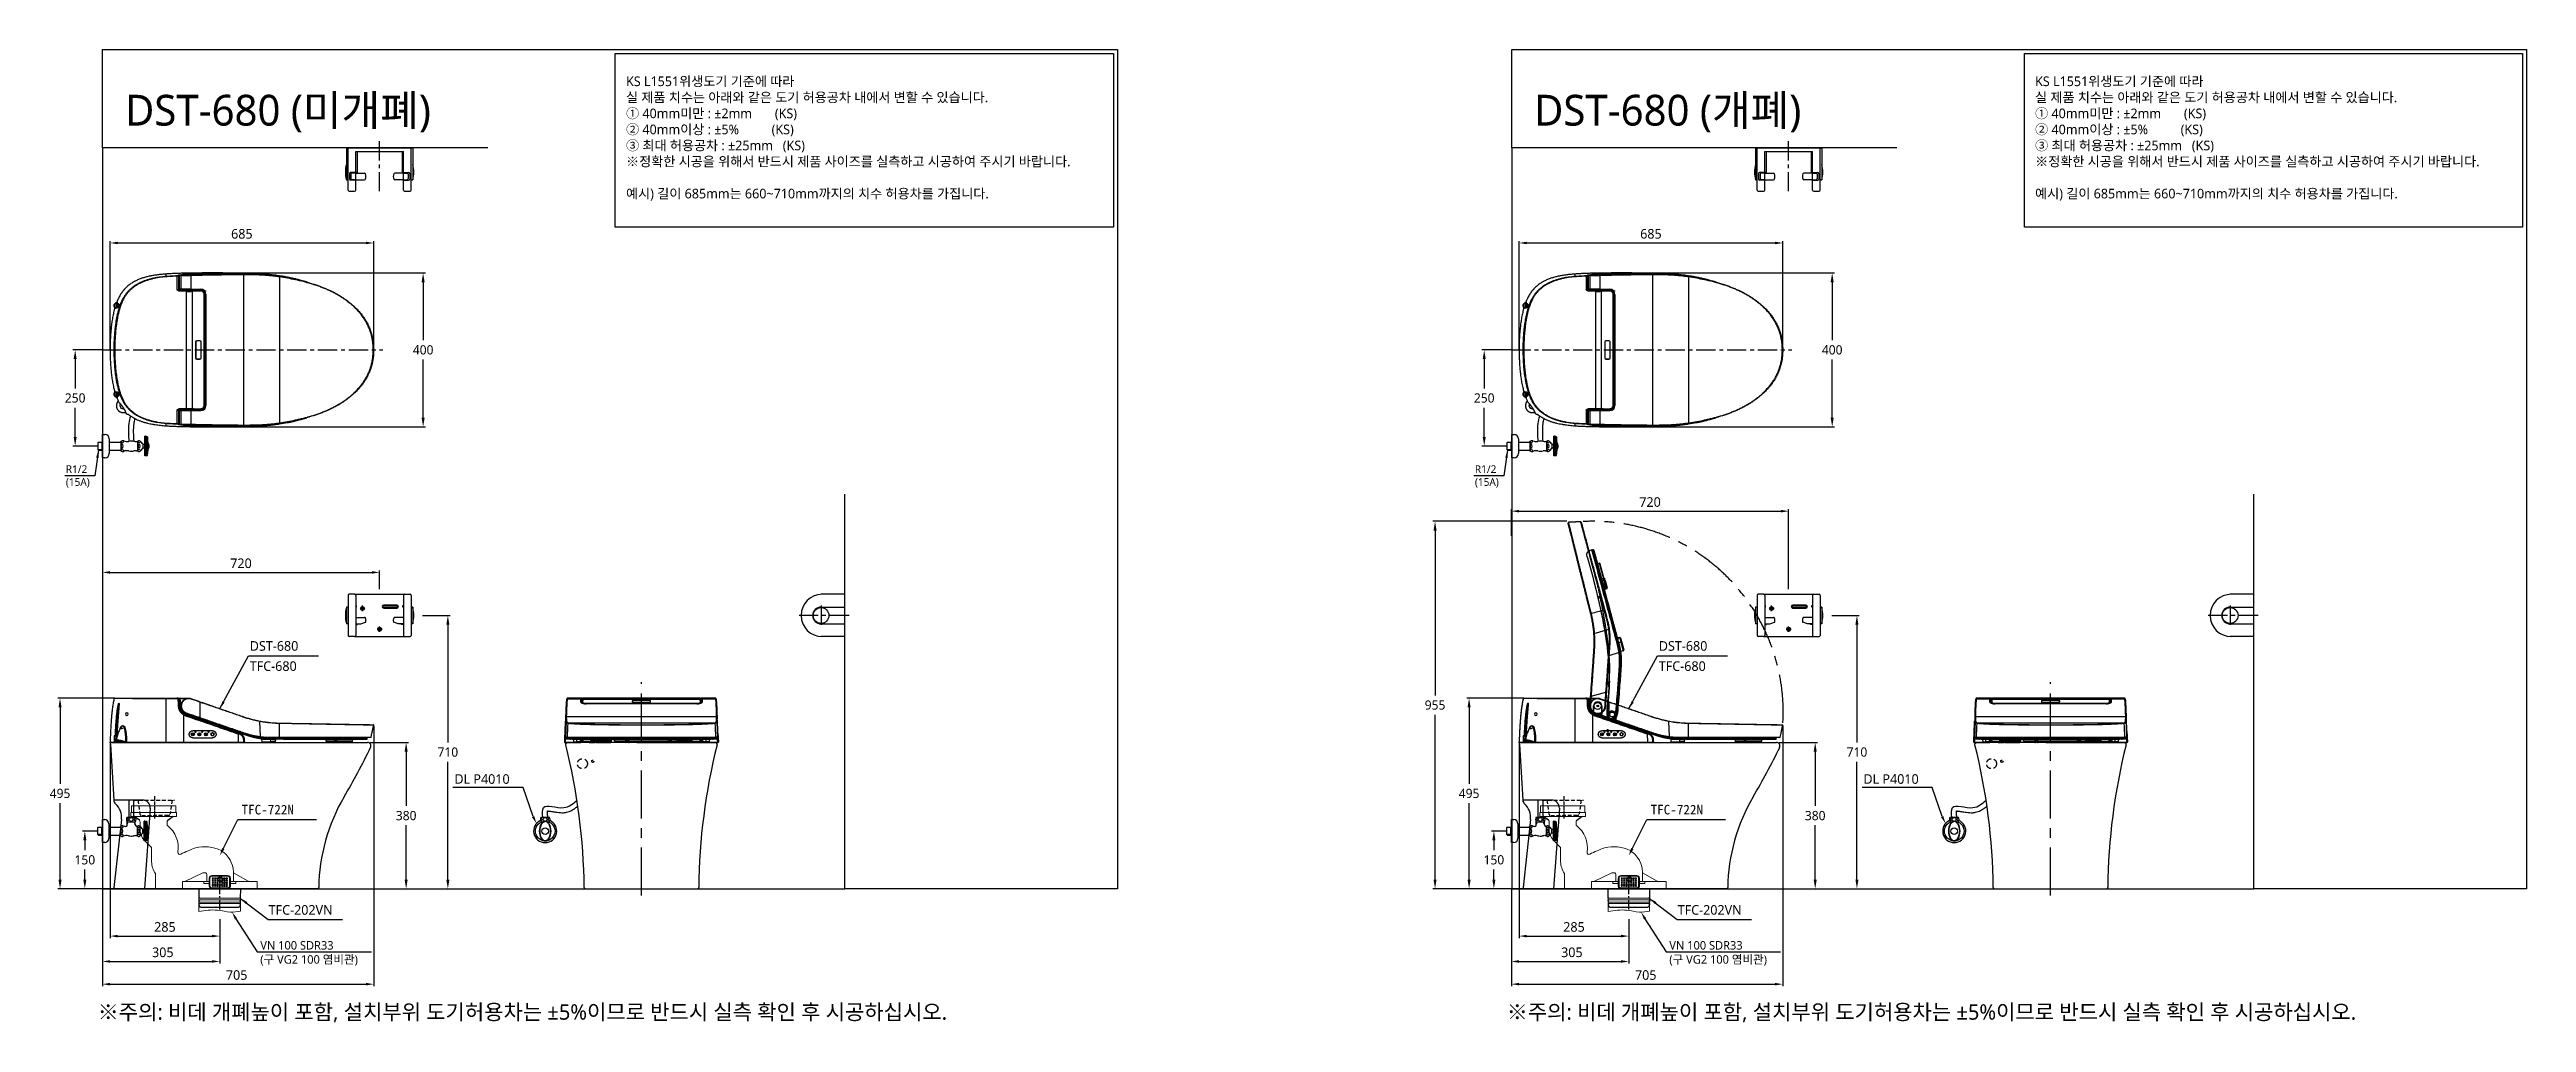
# Model space of a CAD drawing. Extents: x 2759 to 9191, y -64 to 2464.
import ezdxf
from ezdxf.lldxf.tags import DXFTag

# ---------------------------------------------------------------- set-up
doc = ezdxf.new("R2010")
doc.units = 0
doc.header["$LTSCALE"] = 20
doc.header["$MEASUREMENT"] = 0
doc.linetypes.add('CENTER', pattern=[2, 1.25, -0.25, 0.25, -0.25])
doc.linetypes.add('HIDDEN', pattern=[0.375, 0.25, -0.125])
doc.layers.get('0').update_dxf_attribs({"linetype": 'CONTINUOUS'})
doc.layers.get('DEFPOINTS').update_dxf_attribs({"linetype": 'CONTINUOUS'})
for name, color, linetype in [('1', 7, 'CONTINUOUS'), ('2', 2, 'CONTINUOUS'), ('3', 3, 'CONTINUOUS'), ('4', 4, 'CONTINUOUS'), ('6', 6, 'CONTINUOUS'), ('66', 7, 'CONTINUOUS'), ('CEN', 1, 'CENTER'), ('CENTER', 2, 'CENTER')]:
    doc.layers.add(name, color=color, linetype=linetype)
doc.styles.add('GHS', font='romans', dxfattribs={"bigfont": 'ghs'})
doc.styles.add('ROMANS', font='NanumGothic.ttf', dxfattribs={"height": 10.144927})
doc.styles.get("Standard").update_dxf_attribs({"font": 'NanumGothic.ttf'})
tags = doc.linetypes.add('DASHED', pattern=[0.75, 0.5, -0.25]).pattern_tags.tags
tags[6:7] = [DXFTag(74, 4), DXFTag(75, 0), DXFTag(340, '0'), DXFTag(46, 1.0), DXFTag(50, 0.0), DXFTag(44, 0.0), DXFTag(45, 0.0)]
tags[4:5] = [DXFTag(74, 4), DXFTag(75, 0), DXFTag(340, '0'), DXFTag(46, 1.0), DXFTag(50, 0.0), DXFTag(44, 0.0), DXFTag(45, 0.0)]
doc.dimstyles.get("Standard").update_dxf_attribs({"dimtxt": 2.7, "dimasz": 2.5, "dimexe": 1.5, "dimexo": 1.5, "dimgap": 1.5, "dimtad": 1, "dimdec": 0, "dimlfac": 10, "dimzin": 0, "dimdsep": 46, "dimtxsty": 'Standard', "dimcen": 0, "dimclrt": 2, "dimadec": 0, "dimazin": 0, "dimtfac": 1, "dimtdec": 0, "dimtmove": 0, "dimatfit": 3, "dimfxl": 0, "dimtolj": 1, "dimtzin": 0, "dimarcsym": 0})

msp = doc.modelspace()

# ---------------------------------------------------------------- texts
at = {"char_height": 80, "width": 1333.024, "attachment_point": 1, "style": 'GHS'}
for s, insert in [('{\\fNanumGothic|b0|i0|c0|p50;DST-6\\fNanumGothic|b0|i0|c129|p50;80 (미개폐)}', (2954.7, 2346.4)), ('{\\fNanumGothic|b0|i0|c0|p50;DST-6\\fNanumGothic|b0|i0|c129|p50;80 (개폐)}', (6613.9, 2346.4))]:
    msp.add_mtext(s, dxfattribs=dict(at, insert=insert))
at = {"layer": '2', "attachment_point": 4, "style": 'ROMANS'}
for s, insert, char_height in [('KS L1551위생도기 기준에 따라 \\P실 제품 치수는 아래와 같은 도기 허용공차 내에서 변할 수 있습니다. \\P① 40mm미만 : ±2mm       (KS) \\P② 40mm이상 : ±5%          (KS)\\P③ 최대 허용공차 : ±25mm   (KS)\\P※정확한 시공을 위해서 반드시 제품 사이즈를 실측하고 시공하여 주시기 바랍니다.\\P\\P예시) 길이 685mm는 660~710mm까지의 치수 허용차를 가집니다.', (4255.7, 2232.9), 25), ('KS L1551위생도기 기준에 따라 \\P실 제품 치수는 아래와 같은 도기 허용공차 내에서 변할 수 있습니다. \\P① 40mm미만 : ±2mm       (KS) \\P② 40mm이상 : ±5%          (KS)\\P③ 최대 허용공차 : ±25mm   (KS)\\P※정확한 시공을 위해서 반드시 제품 사이즈를 실측하고 시공하여 주시기 바랍니다.\\P\\P예시) 길이 685mm는 660~710mm까지의 치수 허용차를 가집니다.', (7914.9, 2232.9), 25), ('R1/2\\P(15A)', (2801, 1355), 20), ('R1/2\\P(15A)', (6460.2, 1355), 20), ('DST-680', (3278.6, 914.4), 25), ('DST-680', (6937.8, 914.4), 25), ('TFC-680', (3278.6, 862), 25), ('TFC-680', (6937.8, 862), 25), ('DL P4010', (3810, 568.7), 25), ('DL P4010', (7469.2, 568.7), 25), ('{\\Ftxt|c129;TFC-722N}', (3257.3, 489.1), 25), ('{\\Ftxt|c129;TFC-722N}', (6916.5, 489.1), 25), ('TFC-202VN', (3327.6, 228.6), 25), ('TFC-202VN', (6986.8, 228.6), 25), ('VN 100 SDR33\\P(구 VG2 100 염비관)', (3305.9, 116), 22), ('VN 100 SDR33\\P(구 VG2 100 염비관)', (6965.1, 116), 22)]:
    msp.add_mtext(s, dxfattribs=dict(at, insert=insert, char_height=char_height))
at = {"layer": '3', "color": 1, "char_height": 40, "attachment_point": 1, "style": 'GHS'}
for insert in [(2883.8, -16.4), (6543, -16.4)]:
    msp.add_mtext_dynamic_manual_height_columns('{\\fNanumGothic|b0|i0|c129|p50;※주의: 비데 개폐높이 포함, 설치부위 도기허용차는 ±5%이므로 반드시 실측 확인 후 시공하십시오.}', width=2648.262, gutter_width=13.5, heights=[0], dxfattribs=dict(at, insert=insert))

# ---------------------------------------------------------------- blocks, each defined once
blk = doc.blocks.new('*D20')
at = {"color": 3, "lineweight": -2, "ltscale": 10}
for p, q in [((6575, 663.4), (6575, 155.8)), ((6860, 205.1), (6860, 155.8)), ((6595, 160.8), (6840, 160.8))]:
    blk.add_line(p, q, dxfattribs=at)
at = {"color": 3, "ltscale": 10}
for points in [[(6595, 164.1), (6595, 157.4), (6575, 160.8)], [(6840, 164.1), (6840, 157.4), (6860, 160.8)]]:
    blk.add_solid(points, dxfattribs=at)
at = {"layer": 'DEFPOINTS', "color": 0, "ltscale": 10}
for p in [(6575, 664.9), (6860, 206.6), (6860, 160.8)]:
    blk.add_point(p, dxfattribs=at)
at = {"color": 2, "ltscale": 10, "insert": (6717.5, 184.4), "char_height": 25, "attachment_point": 5}
blk.add_mtext('\\A1;285', dxfattribs=at)
blk = doc.blocks.new('*D21')
at = {"color": 3, "lineweight": -2}
for p, q in [((7386.7, 993.7), (7458.3, 993.7)), ((7452.3, 969.7), (7452.3, 663.7)), ((7452.3, 307.7), (7452.3, 613.7)), ((7429.6, 283.7), (7458.3, 283.7))]:
    blk.add_line(p, q, dxfattribs=at)
at = {"color": 3}
for points in [[(7448.3, 969.7), (7456.3, 969.7), (7452.3, 993.7)], [(7448.3, 307.7), (7456.3, 307.7), (7452.3, 283.7)]]:
    blk.add_solid(points, dxfattribs=at)
at = {"layer": 'DEFPOINTS', "color": 0}
for p in [(7384.9, 993.7), (7427.8, 283.7), (7452.3, 283.7)]:
    blk.add_point(p, dxfattribs=at)
at = {"color": 2, "insert": (7452.3, 638.7), "char_height": 24, "attachment_point": 5}
blk.add_mtext('\\A1;710', dxfattribs=at)
blk = doc.blocks.new('*D22')
at = {"layer": '1', "color": 3, "lineweight": -2}
for p, q in [((6555, 1200.5), (6555, 1269.7)), ((6575, 1264.7), (7255, 1264.7)), ((7275, 1061.9), (7275, 1269.7))]:
    blk.add_line(p, q, dxfattribs=at)
at = {"layer": '1', "color": 3}
for points in [[(6575, 1268.1), (6575, 1261.4), (6555, 1264.7)], [(7255, 1268.1), (7255, 1261.4), (7275, 1264.7)]]:
    blk.add_solid(points, dxfattribs=at)
at = {"layer": 'DEFPOINTS', "color": 0}
for p in [(7275, 1264.7), (6555, 1199), (7275, 1060.4)]:
    blk.add_point(p, dxfattribs=at)
at = {"layer": '1', "color": 2, "insert": (6915, 1288.3), "char_height": 25, "attachment_point": 5}
blk.add_mtext('\\A1;720', dxfattribs=at)
blk = doc.blocks.new('*D23')
at = {"layer": '3', "color": 3, "lineweight": -2}
for p, q in [((6555, 261.3), (6555, 89.9)), ((6860, 196), (6860, 89.9)), ((6575, 94.9), (6840, 94.9))]:
    blk.add_line(p, q, dxfattribs=at)
at = {"layer": '3', "color": 3}
for points in [[(6575, 98.2), (6575, 91.6), (6555, 94.9)], [(6840, 98.2), (6840, 91.6), (6860, 94.9)]]:
    blk.add_solid(points, dxfattribs=at)
at = {"layer": 'DEFPOINTS', "color": 0}
for p in [(6555, 262.8), (6860, 197.5), (6860, 94.9)]:
    blk.add_point(p, dxfattribs=at)
at = {"layer": '3', "color": 2, "insert": (6712, 118.5), "char_height": 25, "attachment_point": 5}
blk.add_mtext('\\A1;305', dxfattribs=at)
blk = doc.blocks.new('*D24')
at = {"color": 3, "lineweight": -2}
for p, q in [((6543.5, 433.7), (6503.5, 433.7)), ((6509.5, 409.7), (6509.5, 383.8)), ((6509.5, 307.7), (6509.5, 333.7)), ((6553.2, 283.7), (6503.5, 283.7))]:
    blk.add_line(p, q, dxfattribs=at)
at = {"color": 3}
for points in [[(6505.5, 409.7), (6513.5, 409.7), (6509.5, 433.7)], [(6505.5, 307.7), (6513.5, 307.7), (6509.5, 283.7)]]:
    blk.add_solid(points, dxfattribs=at)
at = {"layer": 'DEFPOINTS', "color": 0}
for p in [(6509.5, 433.7), (6545.3, 433.7), (6555, 283.7)]:
    blk.add_point(p, dxfattribs=at)
at = {"color": 2, "insert": (6509.5, 358.8), "char_height": 24, "attachment_point": 5}
blk.add_mtext('\\A1;150', dxfattribs=at)
blk = doc.blocks.new('*D25')
at = {"color": 3, "lineweight": -2}
for p, q in [((6555.2, 1683.7), (6478.4, 1683.7)), ((6484.4, 1659.7), (6484.4, 1583.8)), ((6484.4, 1457.7), (6484.4, 1533.6)), ((6542.2, 1433.7), (6478.4, 1433.7))]:
    blk.add_line(p, q, dxfattribs=at)
at = {"color": 3}
for points in [[(6480.4, 1659.7), (6488.4, 1659.7), (6484.4, 1683.7)], [(6480.4, 1457.7), (6488.4, 1457.7), (6484.4, 1433.7)]]:
    blk.add_solid(points, dxfattribs=at)
at = {"layer": 'DEFPOINTS', "color": 0}
for p in [(6557, 1683.7), (6484.4, 1433.7), (6544, 1433.7)]:
    blk.add_point(p, dxfattribs=at)
at = {"color": 2, "insert": (6484.4, 1558.7), "char_height": 24, "attachment_point": 5}
blk.add_mtext('\\A1;250', dxfattribs=at)
blk = doc.blocks.new('BGFB')
at = {"color": 2, "linetype": 'Continuous', "lineweight": 0}
for p, q in [((-57.5, 0), (57.5, 0)), ((-57.5, 0), (-57.5, -18)), ((57.5, 0), (57.5, -18)), ((-59.5, -18), (59.5, -18)), ((-59.5, -18), (-59.5, -28)), ((-59.5, -28), (59.5, -28)), ((-36.9, -38), (-50.8, -28)), ((-34.8, -42.1), (-34.8, -65.3)), ((34.8, -42.1), (34.8, -49.1)), ((36.9, -38.1), (50.8, -28)), ((59.5, -18), (59.5, -28)), ((-24.1, -89.9), (-6.2, -107.6)), ((-5.3, -109.8), (-5.3, -146.3)), ((4.7, -215.9), (4.7, -177.4)), ((127.8, -174.9), (81.1, -197.3)), ((127.8, -174.9), (135.3, -174.9)), ((138.3, -177.9), (138.3, -197.3)), ((144.3, -188.3), (144.3, -208.9)), ((146.3, -188.1), (146.3, -208.6)), ((151.3, -181.3), (192.3, -181.3)), ((151.3, -183.1), (192.3, -183.1)), ((197.3, -188.1), (197.3, -208.6)), ((199.3, -188.3), (199.3, -208.9)), ((207.1, -196.8), (207.1, -171.6)), ((207.3, -174.1), (245.6, -196.4)), ((4.7, -215.9), (269.2, -215.9)), ((144.3, -197.3), (75.1, -197.3)), ((75.1, -197.3), (75.1, -215.9)), ((117.8, -240.9), (117.8, -243.9)), ((118.5, -240.4), (118.3, -240.4)), ((118.5, -244.4), (118.3, -244.4)), ((118.5, -240.4), (225.4, -240.4)), ((118.5, -244.4), (225.4, -244.4)), ((120.3, -250.4), (223.3, -250.4)), ((120.6, -254.4), (223, -254.4)), ((130.2, -197.3), (130.2, -202.4)), ((144.3, -202.4), (130.2, -202.4)), ((151.3, -213.6), (192.3, -213.6)), ((199.3, -196.8), (269.2, -196.8)), ((199.3, -202.4), (213.7, -202.4)), ((213.7, -202.4), (213.7, -196.8)), ((225.9, -240.9), (225.9, -243.9)), ((269.2, -196.8), (269.2, -215.9))]:
    blk.add_line(p, q, dxfattribs=at)
at = {"color": 3, "linetype": 'Continuous', "lineweight": 0}
for p, q in [((117.8, -275.3), (117.8, -215.9)), ((225.9, -273.8), (225.9, -215.9))]:
    blk.add_line(p, q, dxfattribs=at)
at = {"color": 2}
for p, q in [((120.3, -250.4), (118.3, -250.4)), ((118.3, -254.4), (120.6, -254.4)), ((118.5, -240.4), (118.4, -215.9)), ((118.5, -244.4), (120.6, -244.4)), ((118.6, -250.4), (118.5, -244.4)), ((118.6, -256.9), (118.6, -254.4)), ((120.4, -263.9), (118.6, -256.9)), ((223, -244.4), (225.2, -244.4)), ((223, -254.4), (225.4, -254.4)), ((225.1, -256.9), (223.2, -263.9)), ((225.2, -240.4), (223.3, -240.4)), ((225.4, -250.4), (223.3, -250.4)), ((225.2, -244.4), (225.1, -250.4)), ((225.1, -254.4), (225.1, -256.9)), ((225.3, -215.9), (225.2, -240.4)), ((122.4, -263.9), (120.4, -263.9)), ((122.4, -263.9), (171.8, -263.9)), ((171.8, -263.9), (221.2, -263.9)), ((223.2, -263.9), (221.2, -263.9))]:
    blk.add_line(p, q, dxfattribs=at)
blk.add_line((120.3, -240.4), (118.5, -240.4))
at = {"color": 2, "linetype": 'Continuous', "lineweight": 0}
for centre in [(153.8, -188.6), (153.8, -193.6), (153.8, -198.6), (153.8, -203.6), (153.8, -208.6)]:
    blk.add_circle(centre, 1.5, dxfattribs=at)
for centre, radius, start, end in [((-39.8, -42.1), 5, 0.04466, 54.10673), ((39.8, -42.1), 5, 125.8861, 179.75562), ((37.8, -49.1), 3, 179.75562, 231.4151), ((-10.7, -109.9), 74.8, 351.54677, 51.4151), ((1.6, -64.1), 36.4, 181.8849, 225.07334), ((-8.3, -109.8), 3, 0.08945, 45.24079), ((68.2, -121.6), 5, 171.54677, 296.5549), ((239.8, -464.9), 378.8, 110.24375, 116.5549), ((132, -202.9), 96.3, 63.28091, 103.9725), ((140.2, -174), 67, 2.08282, 58.46047), ((52.8, -143.8), 58.1, 182.47622, 213.35345), ((1.7, -177.4), 3, 0, 33.35345), ((135.3, -177.9), 3, 0, 90), ((151.3, -188.3), 7, 90, 180), ((151.3, -188.1), 5, 90, 180), ((192.3, -188.3), 7, 360, 90), ((192.3, -188.1), 5, 0, 90), ((118.3, -240.9), 0.5, 90, 180), ((118.3, -243.9), 0.5, 180, 270), ((118.3, -250.9), 0.5, 90, 180), ((118.3, -253.9), 0.5, 180, 270), ((151.3, -208.9), 7, 179.73808, 270), ((151.3, -208.6), 5, 180, 270), ((192.3, -208.6), 5, 270, 0), ((192.3, -208.9), 7, 270, 0), ((225.4, -240.9), 0.5, 0, 90), ((225.4, -243.9), 0.5, 270, 360), ((225.4, -250.9), 0.5, 0, 90), ((225.4, -253.9), 0.5, 270, 0), ((247.1, -193.8), 3, 239.7939, 270)]:
    blk.add_arc(centre, radius, start, end, dxfattribs=at)
at = {"color": 3, "linetype": 'Continuous', "lineweight": 0}
blk.add_spline([(117.8, -275.3), (166.2, -271.5), (199.4, -276.5), (225.9, -273.8)], degree=3, dxfattribs=at)
at = {"layer": '1', "color": 252, "linetype": 'Continuous'}
for q in [(-50.8, -28), (-50.1, -28.5), (-50.1, -28.5), (-50.1, -28.5)]:
    blk.add_line((-36.9, -38), q, dxfattribs=at)
at = {"layer": '1', "color": 2, "linetype": 'Continuous'}
for centre in [(159.8, -188.6), (159.8, -188.6), (159.8, -193.6), (159.8, -193.6), (165.8, -188.6), (165.8, -188.6), (165.8, -193.6), (165.8, -193.6), (171.8, -188.6), (171.8, -193.6), (177.8, -188.6), (177.8, -188.6), (177.8, -193.6), (177.8, -193.6), (183.8, -188.6), (183.8, -188.6), (183.8, -193.6), (183.8, -193.6), (189.8, -188.6), (189.8, -188.6), (189.8, -193.6), (189.8, -193.6), (159.8, -198.6), (159.8, -198.6), (159.8, -203.6), (159.8, -203.6), (159.8, -208.6), (159.8, -208.6), (165.8, -198.6), (165.8, -198.6), (165.8, -203.6), (165.8, -203.6), (165.8, -208.6), (165.8, -208.6), (171.8, -198.6), (171.8, -203.6), (171.8, -208.6), (171.8, -208.6), (177.8, -198.6), (177.8, -198.6), (177.8, -203.6), (177.8, -203.6), (177.8, -208.6), (177.8, -208.6), (183.8, -198.6), (183.8, -198.6), (183.8, -203.6), (183.8, -203.6), (183.8, -208.6), (183.8, -208.6), (189.8, -198.6), (189.8, -198.6), (189.8, -203.6), (189.8, -203.6), (189.8, -208.6), (189.8, -208.6)]:
    blk.add_circle(centre, 1.5, dxfattribs=at)
at = {"layer": '1', "color": 252, "linetype": 'Continuous'}
for centre in [(171.8, -188.6), (171.8, -193.6), (171.8, -198.6), (171.8, -203.6)]:
    blk.add_circle(centre, 1.5, dxfattribs=at)
for points, degree in [([(50.1, -28.5), (36.9, -38)], 1), ([(50.1, -28.5), (45.7, -31.7), (41.3, -34.8), (36.9, -38)], 3), ([(50.1, -28.5), (36.9, -38)], 1), ([(50.1, -28.5), (45.7, -31.7), (41.3, -34.8), (36.9, -38)], 3), ([(197.9, -139.9), (198.2, -140.5), (198.5, -141), (198.8, -141.6)], 3), ([(197.9, -139.9), (198.2, -140.5), (198.5, -141), (198.8, -141.6)], 3)]:
    blk.add_open_spline(points, degree=degree, dxfattribs=at)
at = {"layer": 'CEN'}
blk.add_line((171.8, -269.9), (171.8, -196.9), dxfattribs=at)
blk = doc.blocks.new('*D26')
at = {"color": 3, "lineweight": -2}
for p, q in [((6585.4, 778.9), (6439.1, 778.9)), ((6445.1, 754.9), (6445.1, 556.4)), ((6445.1, 307.7), (6445.1, 506.2)), ((6608.5, 283.7), (6439.1, 283.7))]:
    blk.add_line(p, q, dxfattribs=at)
at = {"color": 3}
for points in [[(6441.1, 754.9), (6449.1, 754.9), (6445.1, 778.9)], [(6441.1, 307.7), (6449.1, 307.7), (6445.1, 283.7)]]:
    blk.add_solid(points, dxfattribs=at)
at = {"layer": 'DEFPOINTS', "color": 0}
for p in [(6587.2, 778.9), (6445.1, 283.7), (6610.3, 283.7)]:
    blk.add_point(p, dxfattribs=at)
at = {"color": 2, "insert": (6445.1, 531.3), "char_height": 24, "attachment_point": 5}
blk.add_mtext('\\A1;495', dxfattribs=at)
blk = doc.blocks.new('*D27')
at = {"color": 3, "lineweight": -2}
for p, q in [((7250.1, 663.7), (7349.9, 663.7)), ((7343.9, 639.7), (7343.9, 498.8)), ((7343.9, 307.7), (7343.9, 448.6)), ((7116.8, 283.7), (7349.9, 283.7))]:
    blk.add_line(p, q, dxfattribs=at)
at = {"color": 3}
for points in [[(7339.9, 639.7), (7347.9, 639.7), (7343.9, 663.7)], [(7339.9, 307.7), (7347.9, 307.7), (7343.9, 283.7)]]:
    blk.add_solid(points, dxfattribs=at)
at = {"layer": 'DEFPOINTS', "color": 0}
for p in [(7248.3, 663.7, 0), (7115, 283.7), (7343.9, 283.7)]:
    blk.add_point(p, dxfattribs=at)
at = {"color": 2, "insert": (7343.9, 473.7), "char_height": 24, "attachment_point": 5}
blk.add_mtext('\\A1;380', dxfattribs=at)
blk = doc.blocks.new('*D28')
at = {"color": 3, "lineweight": -2}
for p, q in [((6575, 1685.2), (6575, 1966.5)), ((6595, 1961.5), (7239.6, 1961.5)), ((7259.6, 1685.2), (7259.6, 1966.5))]:
    blk.add_line(p, q, dxfattribs=at)
at = {"color": 3}
for points in [[(6595, 1964.8), (6595, 1958.2), (6575, 1961.5)], [(7239.6, 1964.8), (7239.6, 1958.2), (7259.6, 1961.5)]]:
    blk.add_solid(points, dxfattribs=at)
at = {"layer": 'DEFPOINTS', "color": 0}
for p in [(7259.6, 1961.5), (6575, 1683.7), (7259.6, 1683.7)]:
    blk.add_point(p, dxfattribs=at)
at = {"color": 2, "insert": (6917.3, 1985.1), "char_height": 25, "attachment_point": 5}
blk.add_mtext('\\A1;685', dxfattribs=at)
blk = doc.blocks.new('*D29')
at = {"color": 3, "lineweight": -2}
for p, q in [((6838.4, 1883.5), (7394, 1883.5)), ((7388, 1859.5), (7388, 1708.7)), ((7388, 1507.9), (7388, 1658.7)), ((6838.4, 1483.9), (7394, 1483.9))]:
    blk.add_line(p, q, dxfattribs=at)
at = {"color": 3}
for points in [[(7384, 1859.5), (7392, 1859.5), (7388, 1883.5)], [(7384, 1507.9), (7392, 1507.9), (7388, 1483.9)]]:
    blk.add_solid(points, dxfattribs=at)
at = {"layer": 'DEFPOINTS', "color": 0}
for p in [(6836.6, 1883.5), (6836.6, 1483.9), (7388, 1483.9)]:
    blk.add_point(p, dxfattribs=at)
at = {"color": 2, "insert": (7388, 1683.7), "char_height": 24, "attachment_point": 5}
blk.add_mtext('\\A1;400', dxfattribs=at)
blk = doc.blocks.new('*D30')
at = {"color": 3, "linetype": 'ByBlock', "lineweight": -2}
for p, q in [((7259.6, 707.3), (7259.6, 30.9)), ((6555, 282.2), (6555, 30.9)), ((6575, 35.9), (7239.6, 35.9))]:
    blk.add_line(p, q, dxfattribs=at)
at = {"color": 3}
for points in [[(6575, 39.2), (6575, 32.6), (6555, 35.9)], [(7239.6, 39.2), (7239.6, 32.6), (7259.6, 35.9)]]:
    blk.add_solid(points, dxfattribs=at)
at = {"layer": 'DEFPOINTS', "color": 0}
for p in [(7259.6, 708.8), (6555, 283.7), (7259.6, 35.9)]:
    blk.add_point(p, dxfattribs=at)
at = {"color": 2, "insert": (6903.8, 59.5), "char_height": 25, "attachment_point": 5}
blk.add_mtext('\\A1;705', dxfattribs=at)
blk = doc.blocks.new('A$C28204321')
at = {"color": 7, "linetype": 'Continuous'}
for p, q in [((48.9, 104.8), (49, 64.6)), ((204.1, 54.6), (205.5, 15.2)), ((493.9, 13.3), (496.2, 24.2))]:
    blk.add_line(p, q, dxfattribs=at)
blk.add_arc((20, 94.7), 20, 70.9749, 82.83936, dxfattribs=at)
for centre, major_axis, ratio, start_param, end_param in [((13.8, 76.7), (-0.326, -0.945), 0.033936, 4.671245, 6.283185), ((26.2, 112.6), (0.326, 0.945), 0.030299, 0, 1.5284), ((49, 64.6), (-0.326, -0.945), 0.02373, 4.667723, 6.283185), ((48.9, 104.8), (0.326, 0.945), 0.023743, 0, 1.526138), ((204.1, 54.6), (0.188, 0.982), 0.038776, 4.76829, 6.283185), ((230.3, 13.5), (0, 1), 0.096394, 3.141593, 4.75989), ((492.9, 13.5), (0, 1), 1, 3.141593, 4.502949), ((499.6, 44.9), (0.017, 1), 1, 4.520403, 6.283186)]:
    blk.add_ellipse(centre, major_axis=major_axis, ratio=ratio, start_param=start_param, end_param=end_param, dxfattribs=at)
for points, knots in [([(13.5, 75.8), (12.9, 76), (12.3, 76.2), (11.1, 76.8), (10.5, 77.1), (9.4, 77.7), (8.8, 78.1), (8.2, 78.6), (8, 78.7), (7.8, 78.8), (7.6, 78.9), (7.6, 79), (7.2, 79.3), (7, 79.5), (6.3, 80.1), (5.8, 80.6), (4.9, 81.5), (4.5, 82), (3.9, 82.8), (3.7, 83.1), (3.4, 83.5), (3.3, 83.6), (3.2, 83.9), (3.1, 84), (2.6, 84.7), (2.3, 85.3), (1.7, 86.5), (1.5, 87.1), (1, 88.3), (0.8, 88.9), (0.6, 89.7), (0.6, 89.9), (0.5, 90.1), (0.5, 90.2), (0.5, 90.4), (0.4, 90.8), (0.3, 91.2), (0.2, 92.1), (0, 93.4), (0, 94.7), (0, 95.7), (0.1, 96), (0.1, 96.5), (0.1, 96.7), (0.1, 96.9), (0.2, 97), (0.2, 97.2), (0.2, 97.3), (0.3, 98), (0.4, 98.6), (0.7, 99.9), (0.9, 100.5), (1.3, 101.8), (1.5, 102.4), (1.9, 103.1), (1.9, 103.1), (2, 103.3), (2, 103.3), (2.1, 103.6), (2.3, 104), (2.6, 104.4), (3.1, 105.3), (3.8, 106.4), (4.6, 107.4), (5.2, 108.1), (5.5, 108.4), (5.7, 108.7), (5.8, 108.7), (5.9, 108.9), (6, 108.9), (6.2, 109.1), (6.3, 109.2), (6.9, 109.8), (7.4, 110.2), (8.4, 111), (8.9, 111.3), (10.1, 112), (10.6, 112.3), (11.3, 112.7), (11.4, 112.7), (11.5, 112.8), (11.8, 112.9), (12, 113), (12.4, 113.2), (12.7, 113.3), (13.7, 113.6), (14.3, 113.8), (15.5, 114.2), (16.2, 114.3), (17.1, 114.5), (17.5, 114.5), (18, 114.6), (18.1, 114.6), (18.5, 114.6), (18.6, 114.6), (19.1, 114.6), (19.4, 114.7), (19.9, 114.7), (20.1, 114.7), (20.4, 114.7), (20.6, 114.7), (21.4, 114.6), (22.1, 114.6), (23.4, 114.4), (24, 114.3), (25.3, 114), (25.9, 113.8), (26.5, 113.6)], [0, 0, 0, 0, 0.03125, 0.03125, 0.0625, 0.0625, 0.09375, 0.09375, 0.101563, 0.105469, 0.105469, 0.109375, 0.109375, 0.125, 0.125, 0.15625, 0.15625, 0.1875, 0.1875, 0.203125, 0.203125, 0.210938, 0.210938, 0.21875, 0.21875, 0.25, 0.25, 0.28125, 0.28125, 0.3125, 0.3125, 0.320313, 0.320313, 0.324219, 0.324219, 0.328125, 0.34375, 0.34375, 0.375, 0.40625, 0.40625, 0.421875, 0.421875, 0.429688, 0.429688, 0.433594, 0.433594, 0.4375, 0.4375, 0.46875, 0.46875, 0.5, 0.5, 0.53125, 0.53125, 0.535156, 0.535156, 0.539063, 0.539063, 0.546875, 0.5625, 0.5625, 0.59375, 0.625, 0.625, 0.640625, 0.640625, 0.644531, 0.644531, 0.648438, 0.648438, 0.65625, 0.65625, 0.6875, 0.6875, 0.71875, 0.71875, 0.75, 0.75, 0.753906, 0.753906, 0.757813, 0.765625, 0.765625, 0.78125, 0.78125, 0.8125, 0.8125, 0.84375, 0.84375, 0.859375, 0.859375, 0.867188, 0.867188, 0.875, 0.875, 0.890625, 0.890625, 0.898437, 0.898437, 0.90625, 0.90625, 0.9375, 0.9375, 0.96875, 0.96875, 1, 1, 1, 1]), ([(26.2, 112.7), (25.6, 112.9), (25, 113.1), (23.8, 113.3), (23.2, 113.5), (22, 113.6), (21.3, 113.7), (20.6, 113.7), (20.4, 113.7), (20.1, 113.7), (19.9, 113.7), (19.5, 113.7), (19.1, 113.7), (18.7, 113.7), (18.5, 113.7), (18.2, 113.6), (18, 113.6), (17.6, 113.6), (17.3, 113.5), (16.3, 113.4), (15.7, 113.2), (14.5, 112.9), (14, 112.7), (13.1, 112.4), (12.8, 112.3), (12.4, 112.1), (12.1, 112), (11.9, 111.9), (11.8, 111.8), (11.7, 111.8), (11.1, 111.5), (10.5, 111.2), (9.5, 110.6), (9, 110.2), (8, 109.5), (7.5, 109.1), (6.9, 108.5), (6.8, 108.4), (6.7, 108.2), (6.6, 108.2), (6.5, 108.1), (6.2, 107.8), (6, 107.5), (5.3, 106.8), (4.6, 105.8), (3.9, 104.8), (3.4, 104), (3.3, 103.7), (3, 103.3), (3, 103.2), (2.9, 103), (2.8, 102.9), (2.8, 102.8), (2.7, 102.7), (2.4, 102), (2.2, 101.5), (1.8, 100.3), (1.6, 99.7), (1.4, 98.5), (1.2, 97.9), (1.1, 97.2), (1.1, 97.1), (1.1, 97), (1.1, 96.9), (1.1, 96.6), (1.1, 96.5), (1, 96), (1, 95.7), (1, 94.8), (1, 93.5), (1.1, 92.3), (1.3, 91.4), (1.3, 91.1), (1.4, 90.7), (1.4, 90.6), (1.5, 90.5), (1.5, 90.4), (1.5, 90.2), (1.6, 90), (1.8, 89.3), (2, 88.7), (2.4, 87.5), (2.6, 86.9), (3.2, 85.8), (3.5, 85.3), (3.9, 84.6), (4, 84.5), (4.1, 84.2), (4.4, 83.8), (4.7, 83.5), (5.2, 82.7), (5.6, 82.2), (6.5, 81.3), (6.9, 80.9), (7.6, 80.3), (7.9, 80.1), (8.2, 79.8), (8.2, 79.8), (8.4, 79.7), (8.5, 79.5), (8.7, 79.4), (9.4, 78.9), (9.9, 78.6), (10.9, 78), (11.5, 77.7), (12.6, 77.2), (13.2, 77), (13.8, 76.7)], [0, 0, 0, 0, 0.03125, 0.03125, 0.0625, 0.0625, 0.09375, 0.09375, 0.101562, 0.101562, 0.109375, 0.109375, 0.125, 0.125, 0.132812, 0.132812, 0.140625, 0.140625, 0.15625, 0.15625, 0.1875, 0.1875, 0.21875, 0.21875, 0.234375, 0.234375, 0.242187, 0.246094, 0.246094, 0.25, 0.25, 0.28125, 0.28125, 0.3125, 0.3125, 0.34375, 0.34375, 0.351562, 0.351562, 0.355469, 0.355469, 0.359375, 0.375, 0.375, 0.40625, 0.4375, 0.4375, 0.453125, 0.453125, 0.460937, 0.460937, 0.464844, 0.464844, 0.46875, 0.46875, 0.5, 0.5, 0.53125, 0.53125, 0.5625, 0.5625, 0.566406, 0.566406, 0.570312, 0.570312, 0.578125, 0.578125, 0.59375, 0.59375, 0.625, 0.65625, 0.65625, 0.671875, 0.671875, 0.675781, 0.675781, 0.679688, 0.679688, 0.6875, 0.6875, 0.71875, 0.71875, 0.75, 0.75, 0.78125, 0.78125, 0.789063, 0.789063, 0.796875, 0.8125, 0.8125, 0.84375, 0.84375, 0.875, 0.875, 0.890625, 0.890625, 0.894531, 0.894531, 0.898438, 0.90625, 0.90625, 0.9375, 0.9375, 0.96875, 0.96875, 1, 1, 1, 1]), ([(48.7, 63.6), (42.8, 65.6), (36.9, 67.7), (28.2, 70.7), (25.2, 71.7), (19.4, 73.7), (16.4, 74.7), (13.5, 75.8)], [0, 0, 0, 0, 0.5, 0.5, 0.75, 0.75, 1, 1, 1, 1]), ([(13.8, 76.7), (16.7, 75.7), (19.7, 74.7), (25.5, 72.7), (28.5, 71.7), (37.3, 68.7), (43.1, 66.6), (49, 64.6)], [0, 0, 0, 0, 0.25, 0.25, 0.5, 0.5, 1, 1, 1, 1]), ([(30.3, 112.3), (33.9, 111), (37.5, 109.8), (44.6, 107.3), (48.2, 106.1), (51.8, 104.9)], [0, 0, 0, 0, 0.5, 0.5, 1, 1, 1, 1]), ([(161.9, 65.9), (159.5, 66.7), (157.2, 67.5), (152.5, 69.1), (150.1, 70), (143.1, 72.4), (138.3, 74), (128.9, 77.3), (124.2, 78.9), (114.8, 82.1), (110.1, 83.7), (100.7, 87), (96, 88.6), (86.6, 91.9), (81.9, 93.5), (67.8, 98.3), (58.3, 101.6), (48.9, 104.8)], [0, 0, 0, 0, 0.0625, 0.0625, 0.125, 0.125, 0.25, 0.25, 0.375, 0.375, 0.5, 0.5, 0.625, 0.625, 0.75, 0.75, 1, 1, 1, 1]), ([(49, 64.6), (58.7, 61.3), (68.4, 57.9), (83, 52.9), (87.8, 51.2), (97.5, 47.9), (102.4, 46.2), (112.1, 42.9), (116.9, 41.2), (126.6, 37.8), (131.5, 36.2), (138.8, 33.7), (141.2, 32.8), (144.8, 31.6), (146, 31.2), (148.5, 30.3), (149.7, 29.9), (153.3, 28.6), (155.7, 27.8), (159.4, 26.6), (160.6, 26.1), (163, 25.3), (164.2, 24.9), (165.5, 24.5)], [0, 0, 0, 0, 0.25, 0.25, 0.375, 0.375, 0.5, 0.5, 0.625, 0.625, 0.75, 0.75, 0.8125, 0.8125, 0.84375, 0.84375, 0.875, 0.875, 0.9375, 0.9375, 0.96875, 0.96875, 1, 1, 1, 1]), ([(49.3, 105.7), (58.7, 102.5), (68.1, 99.2), (82.2, 94.4), (86.9, 92.8), (96.3, 89.5), (101, 87.9), (110.4, 84.6), (119.8, 81.4), (129.2, 78.1), (138.7, 74.9), (143.4, 73.3), (150.4, 70.8), (152.8, 70), (157.5, 68.4), (159.8, 67.6), (162.2, 66.8)], [0, 0, 0, 0, 0.25, 0.25, 0.375, 0.375, 0.5, 0.5, 0.625, 0.75, 0.75, 0.875, 0.875, 0.9375, 0.9375, 1, 1, 1, 1]), ([(162.2, 66.8), (162.2, 66.8), (162.2, 66.8), (162.2, 66.8), (162.2, 66.7), (162.2, 66.7), (162.1, 66.7), (162.1, 66.6), (162.1, 66.6), (162.1, 66.5), (162.1, 66.4), (162, 66.3), (162, 66.3), (162, 66.2), (162, 66.1), (161.9, 66), (161.9, 66), (161.9, 65.9)], [0, 0, 0, 0, 0.125, 0.125, 0.25, 0.25, 0.375, 0.375, 0.5, 0.5, 0.625, 0.625, 0.75, 0.75, 0.875, 0.875, 1, 1, 1, 1]), ([(204.1, 54.6), (202.3, 55), (200.5, 55.3), (197.9, 55.9), (197, 56.1), (195.2, 56.5), (194.3, 56.7), (191.6, 57.3), (189.9, 57.7), (186.3, 58.6), (184.6, 59), (179.3, 60.5), (175.8, 61.5), (168.8, 63.6), (165.3, 64.7), (161.9, 65.9)], [0, 0, 0, 0, 0.125, 0.125, 0.1875, 0.1875, 0.25, 0.25, 0.375, 0.375, 0.5, 0.5, 0.75, 0.75, 1, 1, 1, 1]), ([(162.2, 66.8), (165.6, 65.6), (169.1, 64.5), (176, 62.4), (179.5, 61.4), (184.8, 60), (186.5, 59.5), (190.1, 58.6), (191.8, 58.2), (194.5, 57.6), (195.4, 57.4), (197.1, 57), (198, 56.8), (200.7, 56.3), (202.5, 55.9), (204.3, 55.6)], [0, 0, 0, 0, 0.25, 0.25, 0.5, 0.5, 0.625, 0.625, 0.75, 0.75, 0.8125, 0.8125, 0.875, 0.875, 1, 1, 1, 1]), ([(165.1, 23.5), (163.9, 23.9), (162.7, 24.3), (160.3, 25.1), (159, 25.6), (155.4, 26.8), (153, 27.7), (149.3, 28.9), (148.1, 29.3), (145.7, 30.2), (144.5, 30.6), (140.9, 31.8), (138.4, 32.7), (131.1, 35.2), (126.3, 36.9), (116.6, 40.2), (111.7, 41.9), (102, 45.2), (97.2, 46.9), (87.5, 50.2), (82.6, 51.9), (68.1, 56.9), (58.4, 60.3), (48.7, 63.6)], [0, 0, 0, 0, 0.03125, 0.03125, 0.0625, 0.0625, 0.125, 0.125, 0.15625, 0.15625, 0.1875, 0.1875, 0.25, 0.25, 0.375, 0.375, 0.5, 0.5, 0.625, 0.625, 0.75, 0.75, 1, 1, 1, 1]), ([(205.3, 14.1), (203.6, 14.3), (201.9, 14.6), (199.4, 15), (198.5, 15.1), (196.8, 15.4), (196, 15.5), (191.7, 16.3), (188.3, 17), (181.6, 18.5), (178.3, 19.4), (171.7, 21.3), (168.4, 22.3), (165.1, 23.5)], [0, 0, 0, 0, 0.125, 0.125, 0.1875, 0.1875, 0.25, 0.25, 0.5, 0.5, 0.75, 0.75, 1, 1, 1, 1]), ([(165.5, 24.5), (168.7, 23.3), (172, 22.3), (178.6, 20.4), (181.9, 19.5), (188.6, 18), (192, 17.3), (196.2, 16.6), (197, 16.4), (198.7, 16.1), (199.6, 16), (202.1, 15.6), (203.8, 15.4), (205.5, 15.2)], [0, 0, 0, 0, 0.25, 0.25, 0.5, 0.5, 0.75, 0.75, 0.8125, 0.8125, 0.875, 0.875, 1, 1, 1, 1]), ([(256.3, 49.2), (254.1, 49.3), (251.9, 49.3), (249.2, 49.4), (248.7, 49.5), (247.6, 49.5), (246, 49.6), (244.3, 49.7), (238.9, 50), (234.5, 50.4), (229.1, 50.9), (228, 51), (226.4, 51.2), (225.8, 51.3), (224.7, 51.4), (223.1, 51.6), (221.5, 51.8), (219.3, 52.1), (218.2, 52.3), (214.9, 52.8), (212.8, 53.1), (208.4, 53.8), (206.3, 54.2), (204.1, 54.6)], [0, 0, 0, 0, 0.125, 0.125, 0.15625, 0.15625, 0.1875, 0.25, 0.25, 0.5, 0.5, 0.5625, 0.5625, 0.59375, 0.59375, 0.625, 0.6875, 0.6875, 0.75, 0.75, 0.875, 0.875, 1, 1, 1, 1]), ([(204.3, 55.6), (206.4, 55.2), (208.6, 54.8), (212.9, 54), (215, 53.7), (218.3, 53.2), (219.3, 53.1), (221.5, 52.8), (223.1, 52.6), (224.8, 52.4), (225.8, 52.2), (226.4, 52.2), (228, 52), (229.1, 51.9), (234.5, 51.3), (238.8, 51), (244.2, 50.6), (245.9, 50.5), (247.5, 50.5), (248.6, 50.4), (249.1, 50.4), (251.8, 50.3), (254, 50.2), (256.2, 50.2)], [0, 0, 0, 0, 0.125, 0.125, 0.25, 0.25, 0.3125, 0.3125, 0.375, 0.40625, 0.40625, 0.4375, 0.4375, 0.5, 0.5, 0.75, 0.75, 0.8125, 0.84375, 0.84375, 0.875, 0.875, 1, 1, 1, 1]), ([(205.5, 15.2), (205.5, 15.1), (205.5, 15), (205.5, 14.9), (205.5, 14.8), (205.5, 14.7), (205.5, 14.6), (205.4, 14.5), (205.4, 14.5), (205.4, 14.4), (205.4, 14.3), (205.4, 14.2), (205.4, 14.2), (205.4, 14.2), (205.4, 14.1), (205.3, 14.1), (205.3, 14.1), (205.3, 14.1)], [0, 0, 0, 0, 0.125, 0.125, 0.25, 0.25, 0.375, 0.375, 0.5, 0.5, 0.625, 0.625, 0.75, 0.75, 0.875, 0.875, 1, 1, 1, 1]), ([(230.3, 12.5), (228.2, 12.5), (226.1, 12.6), (223, 12.7), (222, 12.7), (219.9, 12.8), (218.9, 12.9), (215.7, 13.1), (213.7, 13.2), (209.5, 13.6), (207.4, 13.8), (205.3, 14.1)], [0, 0, 0, 0, 0.25, 0.25, 0.375, 0.375, 0.5, 0.5, 0.75, 0.75, 1, 1, 1, 1]), ([(205.5, 15.2), (206, 15.1), (206.6, 15), (207.6, 14.9), (208.1, 14.8), (209.7, 14.7), (210.7, 14.6), (213.8, 14.3), (215.9, 14.1), (219, 13.9), (220, 13.9), (222.1, 13.8), (223.1, 13.7), (226.3, 13.6), (228.3, 13.6), (230.4, 13.6)], [0, 0, 0, 0, 0.0625, 0.0625, 0.125, 0.125, 0.25, 0.25, 0.5, 0.5, 0.625, 0.625, 0.75, 0.75, 1, 1, 1, 1]), ([(256.1, 12.5), (254, 12.5), (251.8, 12.5), (247.5, 12.5), (245.4, 12.5), (238.9, 12.5), (234.6, 12.5), (230.3, 12.5)], [0, 0, 0, 0, 0.25, 0.25, 0.5, 0.5, 1, 1, 1, 1]), ([(230.4, 13.6), (232.6, 13.6), (234.7, 13.6), (239.1, 13.6), (241.2, 13.6), (245.5, 13.6), (247.7, 13.6), (252, 13.6), (254.1, 13.6), (256.3, 13.6)], [0, 0, 0, 0, 0.25, 0.25, 0.5, 0.5, 0.75, 0.75, 1, 1, 1, 1]), ([(256.3, 13.6), (256.3, 13.5), (256.3, 13.5), (256.3, 13.3), (256.3, 13.3), (256.3, 13.1), (256.3, 13.1), (256.3, 13), (256.3, 12.9), (256.2, 12.8), (256.2, 12.8), (256.2, 12.7), (256.2, 12.7), (256.2, 12.6), (256.2, 12.6), (256.2, 12.6), (256.2, 12.5), (256.1, 12.5)], [0, 0, 0, 0, 0.125, 0.125, 0.25, 0.25, 0.375, 0.375, 0.5, 0.5, 0.625, 0.625, 0.75, 0.75, 0.875, 0.875, 1, 1, 1, 1]), ([(492.9, 12.5), (492.9, 12.5), (492.9, 12.5), (492.6, 12.5), (492.3, 12.5), (492, 12.5), (491.8, 12.5), (491.3, 12.5), (491.1, 12.5), (490.7, 12.5), (490.7, 12.5), (490.6, 12.5), (490.5, 12.5), (490.2, 12.5), (490, 12.5), (489.4, 12.5), (489.1, 12.5), (488.2, 12.5), (487.8, 12.5), (486.8, 12.5), (485.8, 12.5), (484.1, 12.5), (482.9, 12.5), (481.6, 12.5), (480.9, 12.5), (479.5, 12.5), (478, 12.5), (475.6, 12.5), (473.9, 12.5), (472.8, 12.5), (472.6, 12.5), (472.1, 12.5), (471.9, 12.5), (471.2, 12.5), (470.7, 12.5), (469.3, 12.5), (468.3, 12.5), (466.4, 12.5), (464.4, 12.5), (462.3, 12.5), (460.1, 12.5), (459, 12.5), (455.7, 12.5), (453.4, 12.5), (448.6, 12.5), (446.1, 12.5), (442.3, 12.5), (441, 12.5), (439.4, 12.5), (439.1, 12.5), (438.6, 12.5), (438.4, 12.5), (438.1, 12.5), (437.3, 12.5), (436.4, 12.5), (434.5, 12.5), (433.1, 12.5), (430.4, 12.5), (429.1, 12.5), (424.9, 12.5), (419.4, 12.5), (413.7, 12.5), (407.9, 12.5), (405, 12.5), (399.1, 12.5), (396.2, 12.5), (390.2, 12.5), (387.1, 12.5), (381, 12.5), (378, 12.5), (368.7, 12.5), (362.4, 12.5), (349.6, 12.5), (343.1, 12.5), (335.8, 12.5), (335, 12.5), (333.7, 12.5), (333.3, 12.5), (332.5, 12.5), (330.5, 12.5), (328.4, 12.5), (323.5, 12.5), (320.1, 12.5), (313.5, 12.5), (310.2, 12.5), (303.5, 12.5), (300.2, 12.5), (293.5, 12.5), (290.1, 12.5), (283.4, 12.5), (280, 12.5), (269.8, 12.5), (263, 12.5), (256.1, 12.5)], [0, 0, 0, 0, 0.015625, 0.03125, 0.046875, 0.046875, 0.0625, 0.0625, 0.078125, 0.078125, 0.080078, 0.080078, 0.082031, 0.085938, 0.09375, 0.09375, 0.109375, 0.109375, 0.125, 0.125, 0.140625, 0.15625, 0.171875, 0.171875, 0.1875, 0.1875, 0.203125, 0.21875, 0.234375, 0.234375, 0.238281, 0.238281, 0.242188, 0.242188, 0.25, 0.25, 0.265625, 0.265625, 0.28125, 0.296875, 0.296875, 0.3125, 0.3125, 0.34375, 0.34375, 0.375, 0.375, 0.390625, 0.390625, 0.394531, 0.394531, 0.396484, 0.396484, 0.398438, 0.40625, 0.40625, 0.421875, 0.421875, 0.4375, 0.4375, 0.46875, 0.5, 0.5, 0.53125, 0.53125, 0.5625, 0.5625, 0.59375, 0.59375, 0.625, 0.625, 0.6875, 0.6875, 0.75, 0.75, 0.757813, 0.757813, 0.761719, 0.761719, 0.765625, 0.78125, 0.78125, 0.8125, 0.8125, 0.84375, 0.84375, 0.875, 0.875, 0.90625, 0.90625, 0.9375, 0.9375, 1, 1, 1, 1]), ([(256.2, 50.2), (256.2, 50.2), (256.2, 50.2), (256.2, 50.1), (256.2, 50.1), (256.2, 50.1), (256.2, 50.1), (256.2, 50), (256.2, 49.9), (256.3, 49.9), (256.3, 49.8), (256.3, 49.7), (256.3, 49.7), (256.3, 49.5), (256.3, 49.5), (256.3, 49.4), (256.3, 49.3), (256.3, 49.2)], [0, 0, 0, 0, 0.125, 0.125, 0.25, 0.25, 0.375, 0.375, 0.5, 0.5, 0.625, 0.625, 0.75, 0.75, 0.875, 0.875, 1, 1, 1, 1]), ([(256.3, 50.2), (270.2, 49.9), (284.1, 49.7), (301.3, 49.4), (304.7, 49.3), (311.6, 49.2), (315, 49.2), (321.8, 49), (325.3, 49), (329.5, 48.9), (330.8, 48.9), (332.1, 48.9), (332.9, 48.8), (333.3, 48.8), (335.4, 48.8), (337.1, 48.8), (345.6, 48.6), (352.2, 48.5), (362.1, 48.3), (365.4, 48.3), (372, 48.2), (375.2, 48.1), (381.6, 48), (384.8, 47.9), (391.2, 47.8), (394.3, 47.8), (400.5, 47.7), (403.6, 47.6), (407.1, 47.5), (407.5, 47.5), (408.2, 47.5), (409.4, 47.5), (412, 47.5), (414.3, 47.4), (418.8, 47.3), (421.7, 47.3), (427.5, 47.2), (430.3, 47.1), (435.9, 47), (438.7, 47), (444, 46.9), (446.7, 46.9), (449.6, 46.8), (449.9, 46.8), (450.6, 46.8), (450.9, 46.8), (451.8, 46.8), (452.5, 46.8), (454.4, 46.7), (455.6, 46.7), (459.3, 46.6), (461.7, 46.6), (464.5, 46.5), (465.2, 46.5), (465.9, 46.5), (466.2, 46.5), (466.4, 46.5), (466.8, 46.5), (468.2, 46.5), (470.6, 46.4), (473.7, 46.4), (475.6, 46.3), (477.5, 46.3), (479.3, 46.3), (482, 46.2), (484.4, 46.2), (485.9, 46.2), (487.4, 46.1), (488.8, 46.1), (490, 46.1), (490.8, 46.1), (491, 46.1), (491.2, 46.1), (491.3, 46.1), (491.4, 46.1), (491.8, 46.1), (492.1, 46.1), (493, 46), (493.5, 46), (494.4, 46), (494.9, 46), (495.7, 46), (496.5, 46), (497.5, 46), (498, 46), (498.5, 45.9), (498.9, 45.9), (499.3, 45.9), (499.6, 45.9), (499.6, 45.9), (499.6, 45.9)], [0, 0, 0, 0, 0.125, 0.125, 0.15625, 0.15625, 0.1875, 0.1875, 0.21875, 0.21875, 0.226563, 0.230469, 0.230469, 0.234375, 0.234375, 0.25, 0.25, 0.3125, 0.3125, 0.34375, 0.34375, 0.375, 0.375, 0.40625, 0.40625, 0.4375, 0.4375, 0.46875, 0.46875, 0.472656, 0.472656, 0.476563, 0.484375, 0.5, 0.5, 0.53125, 0.53125, 0.5625, 0.5625, 0.59375, 0.59375, 0.625, 0.625, 0.628906, 0.628906, 0.632813, 0.632813, 0.640625, 0.640625, 0.65625, 0.65625, 0.6875, 0.6875, 0.695313, 0.697266, 0.697266, 0.699219, 0.699219, 0.703125, 0.71875, 0.734375, 0.75, 0.75, 0.765625, 0.78125, 0.796875, 0.8125, 0.8125, 0.828125, 0.84375, 0.84375, 0.847656, 0.847656, 0.849609, 0.849609, 0.851563, 0.859375, 0.859375, 0.875, 0.875, 0.890625, 0.890625, 0.90625, 0.921875, 0.9375, 0.9375, 0.953125, 0.96875, 0.984375, 1, 1, 1, 1]), ([(256.3, 50.2), (256.3, 50.2), (256.3, 50.2), (256.3, 50.1), (256.3, 50.1), (256.4, 50.1), (256.4, 50.1), (256.4, 50), (256.4, 49.9), (256.4, 49.9), (256.4, 49.8), (256.4, 49.7), (256.4, 49.7), (256.4, 49.5), (256.4, 49.5), (256.4, 49.4), (256.4, 49.3), (256.4, 49.2)], [0, 0, 0, 0, 0.125, 0.125, 0.25, 0.25, 0.375, 0.375, 0.5, 0.5, 0.625, 0.625, 0.75, 0.75, 0.875, 0.875, 1, 1, 1, 1]), ([(256.3, 13.6), (263.2, 13.6), (270, 13.6), (280.2, 13.6), (283.6, 13.6), (290.4, 13.6), (293.8, 13.6), (300.5, 13.6), (303.9, 13.6), (310.6, 13.6), (313.9, 13.6), (320.6, 13.6), (323.9, 13.5), (328.8, 13.5), (330.9, 13.5), (333, 13.5), (333.8, 13.5), (334.2, 13.5), (335.4, 13.5), (336.3, 13.5), (343.6, 13.5), (350.1, 13.5), (362.9, 13.5), (369.3, 13.5), (378.6, 13.5), (381.7, 13.5), (387.8, 13.5), (390.8, 13.5), (396.9, 13.5), (399.8, 13.4), (405.7, 13.4), (408.7, 13.4), (414.4, 13.4), (417.3, 13.4), (423, 13.4), (425.7, 13.4), (429.9, 13.4), (432.6, 13.4), (435.3, 13.4), (437.3, 13.4), (437.9, 13.4), (438.9, 13.4), (439.3, 13.4), (439.9, 13.4), (441.6, 13.4), (443.2, 13.4), (447, 13.4), (449.5, 13.4), (454.2, 13.4), (456.6, 13.4), (459.9, 13.4), (461, 13.4), (463.2, 13.4), (465.3, 13.4), (467.3, 13.4), (469.3, 13.4), (470.2, 13.4), (471.6, 13.4), (472.1, 13.4), (472.7, 13.4), (472.8, 13.4), (473, 13.4), (473.1, 13.4), (473.5, 13.4), (474.6, 13.4), (476.5, 13.4), (478.9, 13.4), (480.4, 13.4), (481.9, 13.4), (482.5, 13.4), (483.8, 13.4), (485.1, 13.4), (486.8, 13.3), (487.8, 13.3), (488.7, 13.3), (489.2, 13.3), (490, 13.3), (490.4, 13.3), (490.9, 13.3), (491.2, 13.3), (491.5, 13.3), (491.6, 13.3), (491.7, 13.3), (491.7, 13.3), (491.9, 13.3), (492, 13.3), (492.3, 13.3), (492.4, 13.3), (492.8, 13.3), (493, 13.3), (493.2, 13.3), (493.3, 13.3), (493.4, 13.3), (493.5, 13.3), (493.5, 13.3), (493.7, 13.3), (493.8, 13.3), (493.9, 13.3), (493.9, 13.3)], [0, 0, 0, 0, 0.0625, 0.0625, 0.09375, 0.09375, 0.125, 0.125, 0.15625, 0.15625, 0.1875, 0.1875, 0.21875, 0.21875, 0.234375, 0.238281, 0.238281, 0.242188, 0.242188, 0.25, 0.25, 0.3125, 0.3125, 0.375, 0.375, 0.40625, 0.40625, 0.4375, 0.4375, 0.46875, 0.46875, 0.5, 0.5, 0.53125, 0.53125, 0.5625, 0.5625, 0.578125, 0.59375, 0.59375, 0.601563, 0.601563, 0.605469, 0.605469, 0.609375, 0.625, 0.625, 0.65625, 0.65625, 0.6875, 0.6875, 0.703125, 0.703125, 0.71875, 0.734375, 0.734375, 0.75, 0.75, 0.757812, 0.757812, 0.759766, 0.759766, 0.761719, 0.761719, 0.765625, 0.78125, 0.796875, 0.8125, 0.8125, 0.828125, 0.828125, 0.84375, 0.859375, 0.875, 0.875, 0.890625, 0.890625, 0.90625, 0.90625, 0.914063, 0.917969, 0.919922, 0.919922, 0.921875, 0.921875, 0.929688, 0.929688, 0.9375, 0.9375, 0.953125, 0.953125, 0.960938, 0.964844, 0.964844, 0.96875, 0.96875, 0.984375, 1, 1, 1, 1]), ([(500.6, 44.7), (500.6, 44.7), (500.5, 44.7), (500.3, 44.7), (499.8, 44.7), (499.4, 44.7), (499, 44.8), (498.4, 44.8), (497.5, 44.8), (496.7, 44.8), (495.8, 44.8), (495.4, 44.8), (494.4, 44.8), (493.9, 44.8), (493.1, 44.9), (492.8, 44.9), (492.4, 44.9), (492.4, 44.9), (492.2, 44.9), (492.1, 44.9), (491.9, 44.9), (491.8, 44.9), (491, 44.9), (489.7, 44.9), (488.3, 45), (486.9, 45), (485.3, 45), (482.9, 45.1), (480.3, 45.1), (478.5, 45.1), (475.6, 45.2), (473.6, 45.2), (470.4, 45.3), (469.4, 45.3), (468, 45.3), (467.7, 45.3), (467.3, 45.3), (467.2, 45.4), (466.9, 45.4), (466.7, 45.4), (466, 45.4), (465.5, 45.4), (463.7, 45.4), (462.6, 45.4), (461.1, 45.5), (460.5, 45.5), (459.3, 45.5), (458.4, 45.5), (456.5, 45.5), (455.3, 45.6), (453.4, 45.6), (452.7, 45.6), (451.8, 45.6), (451.4, 45.6), (450.8, 45.7), (450.5, 45.7), (447.6, 45.7), (444.9, 45.8), (439.5, 45.9), (436.8, 45.9), (431.2, 46), (428.3, 46.1), (422.5, 46.2), (419.6, 46.2), (415.1, 46.3), (413.6, 46.3), (411.3, 46.4), (410.2, 46.4), (409, 46.4), (408.3, 46.4), (407.9, 46.4), (404.4, 46.5), (401.3, 46.6), (395, 46.7), (391.9, 46.7), (385.5, 46.9), (382.3, 46.9), (375.9, 47), (372.6, 47.1), (366.1, 47.2), (362.8, 47.3), (352.8, 47.5), (346.1, 47.6), (337.7, 47.7), (336, 47.8), (333.8, 47.8), (333.4, 47.8), (332.6, 47.8), (332.1, 47.8), (330.9, 47.9), (330, 47.9), (325.7, 48), (322.3, 48), (318, 48.1), (317.2, 48.1), (315.5, 48.2), (314.6, 48.2), (312, 48.2), (310.3, 48.3), (305.1, 48.4), (301.7, 48.4), (291.3, 48.6), (284.3, 48.7), (270.4, 49), (263.4, 49.1), (256.4, 49.2)], [0, 0, 0, 0, 0.015625, 0.03125, 0.046875, 0.0625, 0.0625, 0.078125, 0.09375, 0.109375, 0.109375, 0.125, 0.125, 0.140625, 0.140625, 0.148437, 0.148437, 0.150391, 0.150391, 0.152344, 0.152344, 0.15625, 0.15625, 0.171875, 0.1875, 0.1875, 0.203125, 0.21875, 0.234375, 0.25, 0.25, 0.28125, 0.28125, 0.296875, 0.296875, 0.300781, 0.300781, 0.302734, 0.302734, 0.304687, 0.304687, 0.3125, 0.3125, 0.328125, 0.328125, 0.332031, 0.335937, 0.34375, 0.34375, 0.359375, 0.359375, 0.367187, 0.367187, 0.371094, 0.371094, 0.375, 0.375, 0.40625, 0.40625, 0.4375, 0.4375, 0.46875, 0.46875, 0.5, 0.5, 0.515625, 0.515625, 0.523437, 0.527344, 0.527344, 0.53125, 0.53125, 0.5625, 0.5625, 0.59375, 0.59375, 0.625, 0.625, 0.65625, 0.65625, 0.6875, 0.6875, 0.75, 0.75, 0.765625, 0.765625, 0.769531, 0.769531, 0.773437, 0.773437, 0.78125, 0.78125, 0.8125, 0.8125, 0.820312, 0.820312, 0.828125, 0.828125, 0.84375, 0.84375, 0.875, 0.875, 0.9375, 0.9375, 1, 1, 1, 1])]:
    blk.add_open_spline(points, degree=3, knots=knots, dxfattribs=at)
for points, degree in [([(48.9, 104.8), (41.3, 107.4), (33.8, 110.1), (26.2, 112.7)], 3), ([(26.5, 113.6), (34.1, 111), (41.7, 108.3), (49.3, 105.7)], 3), ([(256.2, 50.2), (256.2, 50.2), (256.2, 50.2), (256.3, 50.2)], 3), ([(256.4, 49.2), (256.4, 49.2), (256.3, 49.2), (256.3, 49.2)], 3), ([(256.3, 13.6), (256.3, 25.5), (256.3, 37.4), (256.3, 49.2)], 3), ([(496.2, 24.2), (498.4, 34.5), (500.6, 44.7)], 2)]:
    blk.add_open_spline(points, degree=degree, dxfattribs=at)
blk = doc.blocks.new('A$Cbce1e725')
at = {"color": 7, "linetype": 'Continuous'}
for p, q in [((0, 337.6), (0, 333.6)), ((0.6, 328.3), (0.6, 328.3)), ((16.2, 338.3), (1, 338.6)), ((1, 338.6), (1, 333.9)), ((17.2, 337.3), (17.2, 333)), ((73.5, 134.3), (94.7, 134.3)), ((94.7, 155.3), (74.9, 155.3)), ((82.9, 155.8), (94.7, 155.8)), ((94.7, 133.8), (82.9, 133.8)), ((94.7, 155.8), (94.7, 155.3)), ((94.7, 133.8), (94.7, 134.3)), ((0, 51.1), (0, 69.9)), ((53.6, 98.6), (72.6, 98.6)), ((72.6, 98.1), (54.8, 98.1)), ((71.5, 115.9), (59.3, 115.9)), ((60.2, 116.4), (71.5, 116.4)), ((72.6, 98.6), (72.6, 98.1)), ((0, 36.1), (0, 36.1))]:
    blk.add_line(p, q, dxfattribs=at)
for centre, radius in [((21.2, 133.9), 4), ((94.7, 144.8), 9), ((94.7, 144.8), 2.3), ((94.7, 144.8), 2), ((21.2, 116.9), 4), ((21.2, 99.9), 4), ((21.2, 82.9), 4), ((27.2, 126.9), 1.25), ((27.2, 109.9), 1.25), ((27.2, 92.9), 1.25), ((72.6, 107.3), 6.2)]:
    blk.add_circle(centre, radius, dxfattribs=at)
for centre, radius, start, end in [((1, 347.9), 1, 87.13856, 180), ((1, 337.6), 1, 89, 180), ((16.2, 337.3), 1, 0, 89), ((113.5, 336.6), 1.5, 0, 75.38302), ((94.7, 144.8), 11, 270, 90), ((94.7, 144.8), 10.5, 270, 90), ((72.6, 107.3), 9.2, 270, 96.6278), ((72.6, 107.3), 8.7, 270, 96.81582), ((1, 1), 1, 180, 275)]:
    blk.add_arc(centre, radius, start, end, dxfattribs=at)
for centre, major_axis, ratio, start_param, end_param in [((1, 333.6), (1, 0), 0.380171, 1.553343, 3.141593), ((1, 330.3), (1, 0), 0.928701, 1.505583, 3.141593), ((1, 327.3), (1, 0), 0.907546, 2.221726, 3.141593), ((1.4, 327.7), (0.825, -0.565), 0.730902, 3.15957, 3.41673), ((16.2, 333), (-1, 0), 0.301733, 3.141593, 4.694936), ((1, 306), (-1, 0), 0.691985, 4.636786, 6.283185), ((1.4, 309), (-0.915, 0.404), 0.292041, 0.314777, 1.694859), ((1, 158.5), (-1, 0), 0.020899, 4.662432, 6.283185), ((69.4, 153), (-1.42, 0.49), 0.034523, 3.141593, 4.671449), ((71.8, 158), (-1.29, 0.77), 0.043464, 3.141593, 4.680222), ((93.1, 170.8), (-0.08, 1.5), 0.0515, 3.141593, 4.74061), ((110.2, 171.7), (-0.08, 1.5), 0.051545, 3.141593, 4.74148), ((113.5, 175.2), (-1.5, 0), 0.035362, 3.141593, 4.662398), ((1, 15.9), (-1, 0), 0.005851, 0.000139, 1.621115), ((1, 1.5), (-1, 0), 0.014521, 0, 1.621859), ((9, 2.2), (-0.13, 1.49), 0.049624, 3.141593, 4.694097), ((20.6, 11.2), (-1.42, 0.49), 0.009736, 3.141593, 4.662243), ((22.3, 16.4), (-1.42, 0.49), 0.010124, 3.141593, 4.662629)]:
    blk.add_ellipse(centre, major_axis=major_axis, ratio=ratio, start_param=start_param, end_param=end_param, dxfattribs=at)
for points, knots in [([(0, 337.7), (0, 337.7), (0, 337.8), (0, 338.4), (0, 338.9), (0, 339.8), (0, 340.3), (0, 341.1), (0, 341.5), (0, 342.3), (0, 342.6), (0, 343.3), (0, 343.6), (0, 344.4), (0, 344.9), (0, 345.8), (0, 346.2), (0, 346.7), (0, 346.8), (0, 347.1), (0, 347.3), (0, 347.5), (0, 347.6), (0, 347.7), (0, 347.8), (0, 347.9), (0, 347.9), (0, 347.9), (0, 347.9)], [0, 0, 0, 0, 0.003981, 0.003981, 0.070324, 0.070324, 0.136668, 0.136668, 0.203012, 0.203012, 0.269356, 0.269356, 0.3357, 0.3357, 0.468387, 0.468387, 0.601075, 0.601075, 0.667418, 0.667418, 0.733762, 0.800106, 0.800106, 0.86645, 0.86645, 0.999137, 0.999137, 1, 1, 1, 1]), ([(0, 330.3), (0, 330.3), (0, 330.3), (0, 330.4), (0, 330.4), (0, 330.5), (0, 330.5), (0, 330.6), (0, 330.7), (0, 330.9), (0, 331.1), (0, 331.3), (0, 331.4), (0, 331.7), (0, 331.9), (0, 332.2), (0, 332.5), (0, 332.8), (0, 333.2), (0, 333.4), (0, 333.6)], [0, 0, 0, 0, 0.0625, 0.0625, 0.09375, 0.09375, 0.125, 0.125, 0.25, 0.25, 0.375, 0.375, 0.5, 0.5, 0.625, 0.625, 0.75, 0.875, 0.875, 1, 1, 1, 1]), ([(0, 310.3), (0.2, 310.6), (0.4, 311), (0.7, 311.7), (0.8, 312.1), (1.1, 312.8), (1.2, 313.2), (1.4, 313.8), (1.5, 314), (1.6, 314.2), (1.6, 314.3), (1.7, 314.5), (1.7, 314.6), (1.9, 315.1), (2, 315.5), (2.3, 316.3), (2.4, 316.6), (2.6, 317.4), (2.7, 317.8), (2.9, 318.3), (3, 318.5), (3, 318.8), (3.1, 318.9), (3.1, 319.1), (3.1, 319.2), (3.3, 319.7), (3.4, 320), (3.5, 320.7), (3.6, 321.1), (3.8, 321.8), (3.8, 322.1), (4, 322.8), (4, 323.1), (4.1, 323.6), (4.1, 323.6), (4.1, 323.8), (4.1, 323.9), (4.2, 324.1), (4.2, 324.3), (4.3, 324.7), (4.3, 325), (4.4, 325.6), (4.4, 325.8), (4.4, 326.4), (4.4, 326.6), (4.4, 326.9), (4.4, 327), (4.4, 327.1), (4.4, 327.1), (4.4, 327.1), (4.4, 327.3), (4.4, 327.4), (4.4, 327.7), (4.4, 327.9), (4.3, 328.2), (4.2, 328.5), (4.2, 328.7), (4.1, 328.9), (4.1, 328.9), (4.1, 328.9), (4.1, 328.9), (4, 329), (4, 329), (3.9, 329.1), (3.8, 329.2), (3.8, 329.3), (3.6, 329.3), (3.5, 329.4), (3.4, 329.4), (3.4, 329.4), (3.3, 329.4), (3.3, 329.4), (3.2, 329.4), (3.2, 329.4), (3.1, 329.3), (3, 329.3), (2.7, 329.2), (2.6, 329.1), (2.4, 329), (2.3, 328.9), (2.1, 328.7), (2, 328.7), (1.9, 328.6), (1.9, 328.6), (1.8, 328.5), (1.8, 328.5), (1.6, 328.3), (1.5, 328.2), (1.2, 327.8), (1.1, 327.7), (0.8, 327.3), (0.6, 327.1), (0.3, 326.7), (0.2, 326.5), (0, 326.3)], [0, 0, 0, 0, 0.03125, 0.03125, 0.0625, 0.0625, 0.09375, 0.09375, 0.109375, 0.109375, 0.117187, 0.117187, 0.125, 0.125, 0.15625, 0.15625, 0.1875, 0.1875, 0.21875, 0.21875, 0.234375, 0.234375, 0.242187, 0.242187, 0.25, 0.25, 0.28125, 0.28125, 0.3125, 0.3125, 0.34375, 0.34375, 0.375, 0.375, 0.382812, 0.382812, 0.390625, 0.390625, 0.40625, 0.40625, 0.4375, 0.4375, 0.46875, 0.46875, 0.5, 0.5, 0.507812, 0.511719, 0.511719, 0.515625, 0.515625, 0.53125, 0.53125, 0.5625, 0.5625, 0.59375, 0.625, 0.625, 0.628906, 0.628906, 0.632812, 0.632812, 0.640625, 0.65625, 0.65625, 0.6875, 0.6875, 0.71875, 0.71875, 0.734375, 0.734375, 0.742187, 0.742187, 0.75, 0.75, 0.78125, 0.78125, 0.8125, 0.8125, 0.84375, 0.84375, 0.859375, 0.859375, 0.867187, 0.867187, 0.875, 0.875, 0.90625, 0.90625, 0.9375, 0.9375, 0.96875, 0.96875, 1, 1, 1, 1]), ([(0.5, 328.1), (0.4, 328), (0.4, 327.9), (0.3, 327.8), (0.2, 327.7), (0.2, 327.7), (0.1, 327.6), (0.1, 327.6), (0.1, 327.6), (0.1, 327.6), (0, 327.6)], [0, 0, 0, 0, 0.25, 0.5, 0.5, 0.75, 0.75, 0.875, 0.875, 1, 1, 1, 1]), ([(0.3, 328), (0.3, 328), (0.3, 328), (0.3, 327.9), (0.2, 327.9), (0.2, 327.8), (0.2, 327.8), (0.1, 327.8), (0.1, 327.7), (0.1, 327.7), (0.1, 327.6), (0, 327.6)], [0, 0, 0, 0, 0.019489, 0.019489, 0.346326, 0.346326, 0.509745, 0.509745, 0.673163, 0.673163, 1, 1, 1, 1]), ([(0, 327.6), (0, 327.6), (0, 327.6), (0, 327.5), (0, 327.5), (0, 327.5), (0, 327.5), (0, 327.5), (0, 327.5), (0, 327.5), (0, 327.4), (0, 327.4), (0, 327.4), (0, 327.4), (0, 327.3)], [0, 0, 0, 0, 0.06299, 0.125758, 0.188311, 0.250657, 0.312803, 0.374755, 0.436521, 0.498109, 0.625084, 0.751012, 0.87596, 1, 1, 1, 1]), ([(0, 326.3), (0, 326.3), (0, 326.3), (0, 326.6), (0, 327), (0, 327.3)], [0, 0, 0, 0, 0.000452, 0.000452, 1, 1, 1, 1]), ([(0, 325.4), (0, 325.5), (0, 325.6), (0, 325.7), (0, 325.8), (0, 325.9), (0, 325.9), (0, 326), (0, 326), (0, 326), (0, 326.1), (0, 326.1), (0, 326.2), (0, 326.3)], [0, 0, 0, 0, 0.25, 0.25, 0.5, 0.5, 0.625, 0.625, 0.6875, 0.6875, 0.75, 0.75, 1, 1, 1, 1]), ([(0, 326.3), (1.2, 326.2), (2.3, 326.1), (3.8, 326), (4.1, 325.9), (4.4, 325.9), (4.4, 325.9), (4.4, 325.9)], [0, 0, 0, 0, 0.79992, 0.79992, 0.9999, 0.9999, 1, 1, 1, 1]), ([(0, 324.1), (0, 324.1), (0, 324.1), (0, 324.1), (0, 324.1), (0, 324.1), (0, 324.1), (0, 324.2), (0, 324.2), (0, 324.2), (0, 324.3), (0, 324.3), (0, 324.3), (0, 324.3), (0, 324.4), (0, 324.4), (0, 324.5), (0, 324.5), (0, 324.6), (0, 324.6), (0, 324.7), (0, 324.7), (0, 324.8), (0, 324.9), (0, 325)], [0, 0, 0, 0, 0.142032, 0.142032, 0.184931, 0.184931, 0.227829, 0.227829, 0.313626, 0.399423, 0.399423, 0.442321, 0.442321, 0.485219, 0.485219, 0.656813, 0.656813, 0.699711, 0.699711, 0.74261, 0.74261, 0.828406, 0.828406, 1, 1, 1, 1]), ([(0, 310.4), (0, 310.8), (0, 311.3), (0, 312.2), (0, 312.7), (0, 314.2), (0, 315.2), (0, 317), (0, 317.9), (0, 319), (0, 319.3), (0, 319.6), (0, 319.8), (0, 319.9), (0, 320.5), (0, 320.9), (0, 322.1), (0, 322.8), (0, 323.7), (0, 323.8), (0, 324.1)], [0, 0, 0, 0, 0.082909, 0.082909, 0.180909, 0.180909, 0.376911, 0.376911, 0.572913, 0.572913, 0.621913, 0.646413, 0.646413, 0.670913, 0.670913, 0.768914, 0.768914, 0.964916, 0.964916, 1, 1, 1, 1]), ([(0.6, 328.3), (0.6, 328.3), (0.5, 328.2), (0.4, 328), (0.3, 328), (0.3, 328), (0.3, 328)], [0, 0, 0, 0, 0.117151, 0.556151, 0.908801, 1, 1, 1, 1]), ([(0.5, 309.3), (0.6, 309.7), (0.8, 310.2), (1.2, 311), (1.3, 311.5), (1.7, 312.3), (1.8, 312.8), (2, 313.3), (2.1, 313.4), (2.1, 313.6), (2.2, 313.7), (2.2, 313.8), (2.3, 314.1), (2.4, 314.3), (2.6, 315), (2.8, 315.5), (3.1, 316.3), (3.2, 316.8), (3.5, 317.7), (3.6, 318.1), (3.8, 318.8), (3.8, 319), (4, 319.5), (4, 319.7), (4.2, 320.3), (4.4, 321.2), (4.6, 322), (4.8, 322.9), (4.9, 323.3), (5, 323.8), (5, 323.9), (5, 324), (5, 324.1), (5, 324.2), (5.1, 324.4), (5.1, 324.7), (5.2, 325.2), (5.3, 325.6), (5.4, 326.3), (5.4, 326.7), (5.5, 327.2), (5.5, 327.3), (5.5, 327.6), (5.5, 327.6), (5.5, 327.8), (5.5, 327.9), (5.6, 328.3), (5.6, 328.5), (5.6, 329.1), (5.6, 329.3), (5.5, 329.8), (5.5, 330), (5.5, 330.3), (5.4, 330.4), (5.4, 330.5), (5.4, 330.6), (5.4, 330.7), (5.4, 330.7), (5.4, 330.7), (5.3, 330.9), (5.3, 331.1), (5.1, 331.3), (5.1, 331.4), (4.9, 331.6), (4.8, 331.7), (4.6, 331.8), (4.4, 331.8), (4.4, 331.8), (4.4, 331.8), (4.4, 331.8), (4.3, 331.8), (4.3, 331.8), (4.2, 331.8), (4, 331.7), (3.9, 331.7), (3.6, 331.6), (3.5, 331.5), (3.2, 331.3), (3.1, 331.2), (2.8, 330.9), (2.7, 330.8), (2.5, 330.6), (2.4, 330.6), (2.4, 330.5), (2.2, 330.3), (2.1, 330.2), (1.9, 329.9), (1.7, 329.7), (1.4, 329.3), (1.2, 329.1), (0.9, 328.6), (0.7, 328.4), (0.5, 328.1)], [0, 0, 0, 0, 0.03125, 0.03125, 0.0625, 0.0625, 0.09375, 0.09375, 0.101562, 0.101562, 0.105469, 0.105469, 0.109375, 0.125, 0.125, 0.15625, 0.15625, 0.1875, 0.1875, 0.21875, 0.21875, 0.234375, 0.234375, 0.25, 0.25, 0.28125, 0.3125, 0.3125, 0.34375, 0.34375, 0.351562, 0.351562, 0.355469, 0.355469, 0.359375, 0.375, 0.375, 0.40625, 0.40625, 0.4375, 0.4375, 0.453125, 0.453125, 0.460937, 0.460937, 0.46875, 0.46875, 0.5, 0.5, 0.53125, 0.53125, 0.5625, 0.5625, 0.578125, 0.578125, 0.585937, 0.585937, 0.589844, 0.589844, 0.59375, 0.625, 0.625, 0.65625, 0.65625, 0.6875, 0.71875, 0.71875, 0.726562, 0.726562, 0.730469, 0.730469, 0.734375, 0.75, 0.75, 0.78125, 0.78125, 0.8125, 0.8125, 0.84375, 0.84375, 0.875, 0.875, 0.882812, 0.882812, 0.890625, 0.90625, 0.90625, 0.9375, 0.9375, 0.96875, 0.96875, 1, 1, 1, 1]), ([(5.4, 332.4), (5.3, 332.4), (5.1, 332.4), (4.6, 332.3), (4.1, 332.1), (3.6, 331.8), (3, 331.3), (2.4, 330.6), (1.7, 329.9), (1.1, 329.1), (0.8, 328.5), (0.6, 328.3)], [0, 0, 0, 0, 0.057692, 0.147455, 0.246391, 0.360189, 0.490273, 0.633553, 0.773868, 0.89247, 1, 1, 1, 1]), ([(113.9, 338.1), (111.4, 338.7), (106.1, 339.9), (97.9, 341.4), (89.5, 342.7), (81.4, 343.7), (73.4, 344.6), (65.7, 345.3), (58.2, 345.9), (49.5, 346.5), (39.7, 347.1), (29.1, 347.6), (19, 348.1), (9.7, 348.5), (3.8, 348.7), (1, 348.9)], [0, 0, 0, 0, 0.068097, 0.144516, 0.218952, 0.291408, 0.361878, 0.430362, 0.496859, 0.561372, 0.660468, 0.754483, 0.843414, 0.927263, 1, 1, 1, 1]), ([(1, 348.9), (1, 348.9), (1, 348.8), (1, 348.7), (1, 348.6), (1, 348.5), (1, 348.3), (1, 348.1), (1, 347.9), (1, 347.8), (1, 347.6), (1, 347.6), (1, 347.3), (1, 347.2), (1, 346.8), (1, 346.6), (1, 345.9), (1, 345.4), (1.1, 344.5), (1.1, 344.2), (1.1, 343.6), (1.1, 342.9), (1.1, 342.1), (1.1, 341.2), (1.1, 340.8), (1.1, 339.8), (1.1, 339.3), (1.1, 338.7), (1.1, 338.7), (1.1, 338.6)], [0, 0, 0, 0, 0.132111, 0.132111, 0.198436, 0.198436, 0.26476, 0.331085, 0.331085, 0.364247, 0.364247, 0.397409, 0.397409, 0.463733, 0.463733, 0.530058, 0.530058, 0.662707, 0.662707, 0.729031, 0.729031, 0.795356, 0.86168, 0.86168, 0.928005, 0.928005, 0.994329, 0.994329, 1, 1, 1, 1]), ([(1, 333.9), (2.3, 333.9), (3.6, 333.8), (6.1, 333.7), (7.4, 333.7), (11.2, 333.5), (13.7, 333.4), (16.2, 333.3)], [0, 0, 0, 0, 0.25, 0.25, 0.5, 0.5, 1, 1, 1, 1]), ([(1, 333.9), (1, 333.8), (1, 333.6), (1, 333.3), (1, 333.1), (1, 332.8), (1, 332.5), (1, 332.4), (1, 332.2), (1, 332.1), (1, 331.8), (1.1, 331.7), (1.1, 331.5), (1.1, 331.4), (1.1, 331.4), (1.1, 331.3), (1.1, 331.3), (1.1, 331.3), (1.1, 331.2), (1.1, 331.2)], [0, 0, 0, 0, 0.125, 0.125, 0.25, 0.375, 0.375, 0.5, 0.5, 0.625, 0.625, 0.75, 0.875, 0.875, 0.90625, 0.90625, 0.9375, 0.9375, 1, 1, 1, 1]), ([(1.1, 331.2), (1.1, 330.7), (1.1, 330.3), (1.1, 329.5), (1.1, 329.3), (1.1, 329)], [0, 0, 0, 0, 0.662471, 0.662471, 1, 1, 1, 1]), ([(5.5, 332.4), (5.5, 332.4), (5.5, 332.4), (5.6, 332.4), (5.7, 332.4), (5.9, 332.3), (5.9, 332.2), (6.1, 332), (6.1, 331.9), (6.3, 331.6), (6.3, 331.5), (6.4, 331.3), (6.4, 331.3), (6.4, 331.2), (6.4, 331.2), (6.4, 331.2), (6.4, 331), (6.5, 330.9), (6.5, 330.6), (6.5, 330.3), (6.6, 329.8), (6.6, 329.6), (6.6, 329), (6.6, 328.7), (6.5, 328.3), (6.5, 328.3), (6.5, 328.2), (6.5, 328.2), (6.5, 328), (6.5, 327.8), (6.5, 327.5), (6.4, 327), (6.4, 326.6), (6.3, 325.9), (6.2, 325.5), (6.1, 324.9), (6.1, 324.7), (6.1, 324.4), (6, 324.4), (6, 324.3), (6, 324.2), (6, 324.1), (6, 324), (5.9, 323.4), (5.8, 323), (5.6, 322.1), (5.4, 321.2), (5.2, 320.3), (5, 319.6), (5, 319.4), (4.8, 318.9), (4.8, 318.7), (4.6, 318), (4.5, 317.5), (4.2, 316.6), (4, 316.1), (3.8, 315.2), (3.6, 314.7), (3.4, 314), (3.3, 313.8), (3.2, 313.5), (3.2, 313.4), (3.1, 313.3), (3.1, 313.2), (3, 313), (3, 312.9), (2.8, 312.3), (2.6, 311.9), (2.3, 311), (2.1, 310.5), (1.7, 309.6), (1.5, 309.2), (1.4, 308.7)], [0, 0, 0, 0, 0.00271, 0.00271, 0.046071, 0.046071, 0.089431, 0.089431, 0.132791, 0.132791, 0.176152, 0.176152, 0.181572, 0.181572, 0.186992, 0.186992, 0.197832, 0.219512, 0.219512, 0.262873, 0.262873, 0.306233, 0.306233, 0.349594, 0.349594, 0.355014, 0.355014, 0.360434, 0.360434, 0.371274, 0.392954, 0.392954, 0.436314, 0.436314, 0.479675, 0.479675, 0.501355, 0.501355, 0.506775, 0.506775, 0.512195, 0.512195, 0.523035, 0.523035, 0.566396, 0.566396, 0.609756, 0.653117, 0.653117, 0.674797, 0.674797, 0.696477, 0.696477, 0.739837, 0.739837, 0.783198, 0.783198, 0.826558, 0.826558, 0.848238, 0.848238, 0.853659, 0.853659, 0.859079, 0.859079, 0.869919, 0.869919, 0.913279, 0.913279, 0.95664, 0.95664, 1, 1, 1, 1]), ([(36.6, 322.3), (35.9, 322.6), (34.7, 323.2), (33, 324.1), (31.4, 325), (29.9, 325.7), (28.7, 326.2), (27.7, 326.7), (26.8, 327), (26.1, 327.3), (25.3, 327.6), (24.3, 328), (23, 328.5), (21.2, 329.1), (19, 329.8), (16.3, 330.5), (13.2, 331.2), (9.6, 331.9), (7, 332.3), (5.5, 332.4), (5.4, 332.4)], [0, 0, 0, 0, 0.06329, 0.125079, 0.178531, 0.234616, 0.27622, 0.306134, 0.333391, 0.358689, 0.382027, 0.409385, 0.453276, 0.510148, 0.580094, 0.663201, 0.759534, 0.869115, 0.99193, 1, 1, 1, 1]), ([(16.2, 333.3), (16.2, 333.6), (16.2, 333.8), (16.2, 334.3), (16.2, 334.6), (16.2, 334.9), (16.2, 335.1), (16.2, 335.2), (16.2, 335.3), (16.2, 335.4), (16.2, 335.5), (16.2, 335.7), (16.2, 336), (16.2, 336.4), (16.2, 336.5), (16.2, 336.8), (16.2, 336.9), (16.2, 337), (16.2, 337.1), (16.2, 337.1), (16.2, 337.2), (16.2, 337.4), (16.2, 337.5), (16.2, 337.7), (16.2, 337.8), (16.2, 338), (16.2, 338), (16.2, 338.1), (16.2, 338.1), (16.2, 338.1), (16.2, 338.1), (16.2, 338.2), (16.2, 338.3), (16.2, 338.3), (16.2, 338.3), (16.2, 338.3)], [0, 0, 0, 0, 0.092505, 0.092505, 0.18501, 0.18501, 0.231263, 0.231263, 0.254389, 0.254389, 0.277516, 0.277516, 0.370021, 0.370021, 0.462526, 0.462526, 0.508779, 0.508779, 0.531905, 0.531905, 0.555031, 0.555031, 0.647537, 0.647537, 0.740042, 0.740042, 0.786295, 0.786295, 0.809421, 0.809421, 0.832547, 0.832547, 0.925052, 0.925052, 1, 1, 1, 1]), ([(16.3, 330.5), (16.3, 330.5), (16.3, 330.5), (16.3, 330.5), (16.3, 330.6), (16.3, 330.6), (16.3, 330.6), (16.3, 330.8), (16.3, 330.9), (16.2, 331.1), (16.2, 331.3), (16.2, 331.5), (16.2, 331.5), (16.2, 331.6), (16.2, 331.7), (16.2, 331.7), (16.2, 331.8), (16.2, 332), (16.2, 332.1), (16.2, 332.4), (16.2, 332.6), (16.2, 332.9), (16.2, 333.1), (16.2, 333.3)], [0, 0, 0, 0, 0.018441, 0.018441, 0.056194, 0.056194, 0.093946, 0.093946, 0.244955, 0.244955, 0.395964, 0.395964, 0.471468, 0.471468, 0.509221, 0.509221, 0.546973, 0.546973, 0.697982, 0.697982, 0.848991, 0.848991, 1, 1, 1, 1]), ([(17.2, 331.3), (17.2, 331.2), (17.2, 331.2), (17.2, 331.1), (17.1, 331), (17.1, 330.9), (17.1, 330.9), (17, 330.8), (17, 330.8), (16.9, 330.7), (16.9, 330.7), (16.8, 330.6), (16.7, 330.5), (16.6, 330.4)], [0, 0, 0, 0, 0.167803, 0.167803, 0.335606, 0.335606, 0.503408, 0.503408, 0.58731, 0.58731, 0.671211, 0.671211, 1, 1, 1, 1]), ([(17.2, 335.3), (19, 335.2), (20.8, 335.1), (24.4, 334.9), (26.3, 334.8), (29.9, 334.6), (31.7, 334.5), (35.3, 334.3), (37.1, 334.2), (40.7, 334), (42.5, 333.9), (46.2, 333.6), (48, 333.5), (51.6, 333.3), (53.4, 333.1), (57, 332.8), (58.8, 332.7), (61.5, 332.5), (62.4, 332.4), (64.2, 332.2), (65.1, 332.1), (67.8, 331.9), (69.6, 331.7), (72.3, 331.4), (73.3, 331.3), (75.1, 331.1), (76, 331), (77.8, 330.8), (78.7, 330.7), (80.5, 330.4), (81.4, 330.3), (83.1, 330.1), (84, 329.9), (85.4, 329.7), (85.8, 329.7), (86.7, 329.5), (87.2, 329.5), (88.5, 329.3), (89.4, 329.1), (90.7, 328.9), (91.2, 328.8), (92.1, 328.7), (92.5, 328.6), (93.4, 328.4), (93.8, 328.3), (94.7, 328.1), (95.2, 328), (95.8, 327.9), (96, 327.9), (96.5, 327.8), (96.7, 327.7), (97.1, 327.6), (97.3, 327.6), (97.8, 327.5), (98, 327.4), (98.3, 327.3), (98.4, 327.3), (98.6, 327.2), (98.7, 327.2), (99, 327.1), (99.3, 327.1), (99.7, 327), (99.9, 326.9), (100.2, 326.8), (100.3, 326.8), (100.5, 326.7), (100.6, 326.7), (100.8, 326.6), (100.8, 326.6), (101, 326.5), (101.1, 326.5), (101.3, 326.4), (101.4, 326.4), (101.5, 326.3), (101.5, 326.3), (101.5, 326.3), (101.6, 326.3), (101.6, 326.2), (101.7, 326.2), (101.7, 326.2), (101.8, 326.2), (101.8, 326.1), (101.8, 326.1), (101.9, 326.1), (101.9, 326.1), (101.9, 326), (101.9, 326), (101.9, 326), (102, 326), (102, 326), (102, 325.9), (102, 325.9), (102, 325.9), (102, 325.9), (102, 325.9), (102, 325.8), (101.9, 325.8), (101.9, 325.8), (101.9, 325.8), (101.9, 325.8), (101.9, 325.8), (101.9, 325.7), (101.8, 325.7), (101.8, 325.7), (101.8, 325.7), (101.7, 325.7), (101.7, 325.7), (101.7, 325.7), (101.6, 325.7), (101.6, 325.7), (101.5, 325.6), (101.4, 325.6), (101.3, 325.6), (101.2, 325.6), (101.2, 325.6), (101.2, 325.6), (101.1, 325.6), (101.1, 325.6), (101, 325.6), (100.9, 325.6), (100.8, 325.6), (100.6, 325.6), (100.5, 325.5), (100.3, 325.5), (100.2, 325.5), (100, 325.5), (99.9, 325.5), (99.6, 325.5), (99.4, 325.5), (99.1, 325.5), (99, 325.5), (98.8, 325.5), (98.7, 325.5), (98.4, 325.6), (98.1, 325.6), (97.7, 325.6), (97.5, 325.6), (96.9, 325.6), (96.4, 325.6), (95.6, 325.7), (95.1, 325.7), (94.3, 325.8), (93.8, 325.8), (93, 325.8), (92.5, 325.9), (91.6, 325.9), (91.2, 326), (90.3, 326), (89.9, 326.1), (89, 326.1), (88.6, 326.2), (87.7, 326.2), (87.2, 326.3), (85.9, 326.4), (85, 326.5), (83.2, 326.6), (82.4, 326.7), (80.6, 326.8), (79.7, 326.9), (77.9, 327), (77, 327.1), (75.2, 327.2), (74.4, 327.3), (72.6, 327.5), (71.7, 327.5), (69, 327.7), (67.2, 327.9), (63.7, 328.2), (61.9, 328.3), (58.3, 328.6), (56.5, 328.7), (53, 329), (51.2, 329.1), (47.6, 329.3), (45.8, 329.5), (42.2, 329.7), (40.5, 329.8), (36.9, 330.1), (35.1, 330.2), (31.5, 330.4), (27.9, 330.7), (22.6, 331), (19, 331.3), (17.2, 331.4)], [0, 0, 0, 0, 0.03125, 0.03125, 0.0625, 0.0625, 0.09375, 0.09375, 0.125, 0.125, 0.15625, 0.15625, 0.1875, 0.1875, 0.21875, 0.21875, 0.25, 0.25, 0.265625, 0.265625, 0.28125, 0.28125, 0.3125, 0.3125, 0.328125, 0.328125, 0.34375, 0.34375, 0.359375, 0.359375, 0.375, 0.375, 0.390625, 0.390625, 0.398438, 0.398438, 0.40625, 0.40625, 0.421875, 0.421875, 0.429688, 0.429688, 0.4375, 0.4375, 0.445313, 0.445313, 0.453125, 0.453125, 0.457031, 0.457031, 0.460938, 0.460938, 0.464844, 0.464844, 0.46875, 0.46875, 0.470703, 0.470703, 0.472656, 0.472656, 0.476563, 0.476563, 0.480469, 0.480469, 0.482422, 0.482422, 0.484375, 0.484375, 0.486328, 0.486328, 0.488281, 0.488281, 0.490234, 0.490234, 0.490723, 0.490723, 0.491211, 0.491211, 0.492188, 0.492188, 0.493164, 0.493164, 0.494141, 0.494141, 0.494629, 0.494629, 0.495117, 0.495117, 0.496094, 0.496094, 0.496582, 0.496582, 0.49707, 0.49707, 0.498047, 0.499023, 0.499023, 0.499268, 0.499268, 0.499512, 0.5, 0.5, 0.500977, 0.500977, 0.501465, 0.501465, 0.501953, 0.501953, 0.50293, 0.50293, 0.503906, 0.503906, 0.505859, 0.505859, 0.506348, 0.506348, 0.506836, 0.506836, 0.507813, 0.507813, 0.509766, 0.509766, 0.511719, 0.511719, 0.513672, 0.513672, 0.515625, 0.515625, 0.519531, 0.519531, 0.521484, 0.521484, 0.523438, 0.523438, 0.527344, 0.527344, 0.53125, 0.53125, 0.539063, 0.539063, 0.546875, 0.546875, 0.554688, 0.554688, 0.5625, 0.5625, 0.570313, 0.570313, 0.578125, 0.578125, 0.585938, 0.585938, 0.59375, 0.59375, 0.609375, 0.609375, 0.625, 0.625, 0.640625, 0.640625, 0.65625, 0.65625, 0.671875, 0.671875, 0.6875, 0.6875, 0.71875, 0.71875, 0.75, 0.75, 0.78125, 0.78125, 0.8125, 0.8125, 0.84375, 0.84375, 0.875, 0.875, 0.90625, 0.90625, 0.9375, 0.96875, 1, 1, 1, 1]), ([(38, 321.7), (38, 321.7), (38.1, 321.6), (38.1, 321.6), (38.1, 321.6), (38.2, 321.6), (38.2, 321.6), (38.2, 321.6)], [0, 0, 0, 0, 0.367902, 0.367902, 0.683955, 0.683955, 1, 1, 1, 1]), ([(113.6, 203.9), (113.6, 206.7), (113.6, 209.5), (113.6, 215), (113.6, 217.8), (113.6, 223.3), (113.6, 226), (113.6, 231.5), (113.6, 234.2), (113.6, 239.6), (113.6, 242.3), (113.6, 247.7), (113.6, 250.3), (113.6, 254.3), (113.6, 255.6), (113.6, 258.3), (113.6, 259.6), (113.6, 261.5), (113.6, 262.5), (113.6, 263.5), (113.6, 264), (113.6, 264.1), (113.6, 264.5), (113.6, 265.9), (113.6, 267.4), (113.7, 269.9), (113.7, 272.4), (113.7, 276.1), (113.7, 278.6), (113.7, 280.9), (113.7, 282.1), (113.7, 284.5), (113.7, 285.6), (113.7, 287.9), (113.7, 289), (113.7, 290.7), (113.7, 291.5), (113.7, 292.5), (113.7, 292.9), (113.7, 293.1), (113.7, 293.3), (113.7, 294.5), (113.7, 295.5), (113.7, 297.6), (113.7, 298.6), (113.7, 300.5), (113.7, 301.5), (113.8, 303.3), (113.8, 304.2), (113.8, 306), (113.8, 306.8), (113.8, 308.5), (113.8, 309.3), (113.8, 310.4), (113.8, 310.8), (113.8, 311.6), (113.8, 311.9), (113.8, 312.6), (113.8, 313), (113.8, 313.7), (113.8, 314), (113.8, 314.4), (113.8, 314.5), (113.8, 314.7), (113.8, 314.8), (113.8, 315), (113.8, 315.5), (113.8, 316), (113.8, 316.9), (113.8, 317.5), (113.8, 318.7), (113.8, 319.2), (113.8, 320.9), (113.8, 321.9), (113.8, 323.7), (113.8, 324.6), (113.8, 326.2), (113.8, 327), (113.8, 328.3), (113.8, 329), (113.8, 329.7), (113.8, 330), (113.8, 330.2), (113.8, 330.3), (113.8, 330.4), (113.8, 330.7), (113.8, 331), (113.9, 331.8), (113.9, 332.3), (113.9, 333.1), (113.9, 333.5), (113.9, 334.7), (113.9, 335.3), (113.9, 336.1), (113.9, 336.3), (113.9, 336.8), (113.9, 337), (113.9, 337.5), (113.9, 337.9), (113.9, 338.1), (113.9, 338.1), (113.9, 338.1), (113.9, 338.1)], [0, 0, 0, 0, 0.031243, 0.031243, 0.062486, 0.062486, 0.093729, 0.093729, 0.124971, 0.124971, 0.156214, 0.156214, 0.187457, 0.187457, 0.203079, 0.203079, 0.2187, 0.2187, 0.226511, 0.230416, 0.230416, 0.232369, 0.232369, 0.234321, 0.249943, 0.249943, 0.265564, 0.281186, 0.296807, 0.296807, 0.312428, 0.312428, 0.32805, 0.32805, 0.343671, 0.343671, 0.351482, 0.355387, 0.35734, 0.35734, 0.359293, 0.359293, 0.374914, 0.374914, 0.390536, 0.390536, 0.406157, 0.406157, 0.421778, 0.421778, 0.4374, 0.4374, 0.453021, 0.453021, 0.460832, 0.460832, 0.468643, 0.468643, 0.476453, 0.476453, 0.484264, 0.484264, 0.486217, 0.486217, 0.488169, 0.488169, 0.492075, 0.499886, 0.499886, 0.515507, 0.515507, 0.531128, 0.531128, 0.562371, 0.562371, 0.593614, 0.593614, 0.624857, 0.624857, 0.6561, 0.6561, 0.663911, 0.667816, 0.667816, 0.671721, 0.671721, 0.687343, 0.687343, 0.718586, 0.718586, 0.749828, 0.749828, 0.812314, 0.812314, 0.843557, 0.843557, 0.8748, 0.8748, 0.937285, 0.999771, 0.999771, 1, 1, 1, 1]), ([(115, 336.6), (115, 336.6), (115, 336.6), (115, 336.6), (115, 336.6), (115, 336.2), (115, 336), (115, 335.5), (115, 335.3), (115, 334.9), (115, 334.7), (115, 333.9), (115, 333.3), (115, 332.2), (115, 331.8), (115, 330.9), (115, 330.4), (115, 329.7), (115, 329.4), (115, 329), (115, 329), (115, 328.8), (115, 328.6), (115, 327.8), (115, 327), (115, 325.7), (115, 324.9), (115, 323.3), (115, 322.5), (115, 320.6), (115, 319.7), (115, 318.1), (115, 317), (115, 315.8), (115, 314.9), (115, 314.4), (115, 313.8), (115, 313.6), (115, 313.4), (115, 313.3), (115, 312.6), (115, 311.9), (115, 310.8), (115, 310.5), (115, 309.7), (115, 309.4), (115, 308.2), (115, 307.5), (115, 305.8), (115, 305), (115, 303.3), (115, 302.4), (115, 300.5), (115, 299.6), (115, 297.7), (115, 296.7), (115, 294.7), (115, 293.6), (115, 292.4), (115, 292.3), (115, 292), (115, 291.9), (115, 291.5), (115, 290.7), (115, 289.9), (115, 288.2), (115, 287.1), (115, 284.8), (115, 283.7), (115, 281.4), (115, 280.2), (115, 277.8), (115, 275.4), (115, 271.7), (115, 269.2), (115, 266.7), (115, 265.4), (115, 264), (115, 263.8), (115, 263.5), (115, 263.4), (115, 262.9), (115, 261.9), (115, 260.9), (115, 259), (115, 257.7), (115, 255.1), (115, 253.8), (115, 249.8), (115, 247.2), (115, 241.9), (115, 239.2), (115, 233.9), (115, 231.2), (115, 225.7), (115, 223), (115, 217.6), (115, 214.8), (115, 209.3), (115, 206.6), (115, 203.8)], [0, 0, 0, 0, 0.000325, 0.000325, 0.062805, 0.062805, 0.125284, 0.125284, 0.156524, 0.156524, 0.187764, 0.187764, 0.250244, 0.250244, 0.281484, 0.281484, 0.312723, 0.312723, 0.328343, 0.328343, 0.332248, 0.332248, 0.336153, 0.343963, 0.375203, 0.375203, 0.406443, 0.406443, 0.437683, 0.437683, 0.468923, 0.468923, 0.484543, 0.500162, 0.500162, 0.507972, 0.511877, 0.51383, 0.51383, 0.515782, 0.515782, 0.531402, 0.531402, 0.539212, 0.539212, 0.547022, 0.547022, 0.562642, 0.562642, 0.578262, 0.578262, 0.593882, 0.593882, 0.609502, 0.609502, 0.625122, 0.625122, 0.640742, 0.640742, 0.642694, 0.642694, 0.644647, 0.644647, 0.648552, 0.656362, 0.656362, 0.671982, 0.671982, 0.687602, 0.687602, 0.703221, 0.703221, 0.718841, 0.734461, 0.750081, 0.750081, 0.765701, 0.765701, 0.767654, 0.767654, 0.769606, 0.769606, 0.773511, 0.781321, 0.781321, 0.796941, 0.796941, 0.812561, 0.812561, 0.843801, 0.843801, 0.875041, 0.875041, 0.90628, 0.90628, 0.93752, 0.93752, 0.96876, 0.96876, 1, 1, 1, 1]), ([(0, 308.2), (0.1, 308.3), (0.1, 308.3), (0.1, 308.4), (0.1, 308.5), (0.2, 308.6), (0.2, 308.7), (0.3, 308.9), (0.3, 309.1), (0.4, 309.2), (0.5, 309.3)], [0, 0, 0, 0, 0.125, 0.125, 0.25, 0.25, 0.5, 0.5, 0.75, 1, 1, 1, 1]), ([(0, 306), (0, 306.1), (0, 306.2), (0, 306.4), (0, 306.5), (0, 306.7), (0, 306.8), (0, 306.9), (0, 306.9), (0, 307), (0, 307.1), (0, 307.2), (0, 307.4), (0, 307.6), (0, 307.8), (0, 307.9), (0, 308), (0, 308), (0, 308.2), (0, 308.3), (0, 308.4)], [0, 0, 0, 0, 0.125, 0.125, 0.25, 0.375, 0.375, 0.40625, 0.40625, 0.4375, 0.5, 0.5, 0.625, 0.75, 0.75, 0.8125, 0.8125, 0.875, 0.875, 1, 1, 1, 1]), ([(0, 308.4), (0, 308.4), (0, 308.4), (0, 308.3), (0, 308.3), (0, 308.3), (0, 308.3), (0, 308.3), (0, 308.3), (0, 308.3), (0, 308.3), (0, 308.2), (0, 308.2), (0, 308.2)], [0, 0, 0, 0, 0.25, 0.25, 0.375, 0.375, 0.5, 0.5, 0.75, 0.75, 0.875, 0.875, 1, 1, 1, 1]), ([(0, 308.2), (0.1, 308.2), (0.1, 308.2), (0.2, 308.2), (0.2, 308.2), (0.2, 308.2), (0.2, 308.2), (0.2, 308.2), (0.3, 308.2), (0.3, 308.2), (0.4, 308.2), (0.4, 308.2), (0.4, 308.2), (0.5, 308.2), (0.5, 308.2), (0.5, 308.2), (0.6, 308.2), (0.7, 308.2), (0.7, 308.1), (0.8, 308.1), (0.8, 308.1), (0.9, 308.1), (0.9, 308.1), (1, 308.1), (1, 308.1), (1, 308.1), (1, 308.1), (1, 308.1)], [0, 0, 0, 0, 0.125, 0.25, 0.25, 0.28125, 0.28125, 0.3125, 0.375, 0.375, 0.5, 0.5, 0.53125, 0.53125, 0.5625, 0.625, 0.625, 0.75, 0.75, 0.8125, 0.8125, 0.875, 0.9375, 0.9375, 0.96875, 0.96875, 1, 1, 1, 1]), ([(0, 203.8), (0, 208.4), (0, 213), (0, 219.8), (0, 222), (0, 226.6), (0, 228.8), (0, 233.4), (0, 235.6), (0, 240.1), (0, 242.3), (0, 246.8), (0, 249), (0, 253.5), (0, 255.7), (0, 260.1), (0, 262.3), (0, 265.6), (0, 266.7), (0, 268), (0, 268.3), (0, 268.8), (0, 269.6), (0, 270.5), (0, 273.1), (0, 275.3), (0, 279.4), (0, 281.5), (0, 285.6), (0, 287.6), (0, 290.5), (0, 291.5), (0, 293.4), (0, 294.4), (0, 296.2), (0, 297.2), (0, 298.3), (0, 298.6), (0, 299), (0, 299.2), (0, 299.9), (0, 300.4), (0, 302.6), (0, 304.3), (0, 306)], [0, 0, 0, 0, 0.125, 0.125, 0.1875, 0.1875, 0.25, 0.25, 0.3125, 0.3125, 0.375, 0.375, 0.4375, 0.4375, 0.5, 0.5, 0.5625, 0.5625, 0.59375, 0.59375, 0.601562, 0.601562, 0.609375, 0.625, 0.625, 0.6875, 0.6875, 0.75, 0.75, 0.8125, 0.8125, 0.84375, 0.84375, 0.875, 0.875, 0.90625, 0.90625, 0.914062, 0.914062, 0.921875, 0.921875, 0.9375, 0.9375, 1, 1, 1, 1]), ([(1.4, 308.7), (1.3, 308.6), (1.2, 308.5), (1.1, 308.3), (1.1, 308.2), (1, 308.1)], [0, 0, 0, 0, 0.5, 0.5, 1, 1, 1, 1]), ([(1, 308.1), (1, 308.1), (1, 308), (1, 308), (1, 307.9), (1, 307.8), (1, 307.8), (1, 307.6), (1, 307.5), (1.1, 307.3), (1.1, 307.3), (1.1, 307.2), (1.1, 307.2), (1.1, 307.1), (1.1, 307.1), (1.1, 306.9), (1.1, 306.8), (1.1, 306.7)], [0, 0, 0, 0, 0.0625, 0.0625, 0.125, 0.125, 0.25, 0.25, 0.5, 0.5, 0.5625, 0.5625, 0.625, 0.625, 0.75, 0.75, 1, 1, 1, 1]), ([(1.1, 306.7), (1.1, 305), (1.1, 303.3), (1.1, 301.1), (1.1, 300.6), (1.1, 299.9), (1.1, 299.7), (1.1, 299.2), (1.1, 298.1), (1.1, 296.9), (1.1, 295), (1.1, 294.1), (1.1, 292.2), (1.1, 291.2), (1.1, 288.2), (1.1, 286.3), (1.1, 282.2), (1.1, 280.1), (1.1, 275.9), (1.1, 273.8), (1.1, 270.6), (1.1, 269.5), (1.1, 268.2), (1.1, 267.9), (1.1, 267.3), (1.1, 266.5), (1.1, 264.6), (1.1, 262.9), (1.1, 261.3), (1.1, 260.7), (1.1, 259.6), (1.1, 259.1), (1.1, 257.4), (1.1, 256.3), (1.1, 254.1), (1.1, 252.9), (1.1, 249.6), (1.1, 247.3), (1.1, 242.8), (1.1, 240.5), (1.1, 237.7), (1.1, 237.1), (1.1, 236), (1.1, 235.4), (1.1, 233.7), (1.1, 232.6), (1.1, 229.1), (1.1, 226.9), (1, 222.3), (1, 220), (1, 213.1), (1, 208.5), (1, 203.9)], [0, 0, 0, 0, 0.0625, 0.0625, 0.078125, 0.078125, 0.085938, 0.085938, 0.09375, 0.125, 0.125, 0.15625, 0.15625, 0.1875, 0.1875, 0.25, 0.25, 0.3125, 0.3125, 0.375, 0.375, 0.40625, 0.40625, 0.414063, 0.414063, 0.421875, 0.4375, 0.46875, 0.46875, 0.484375, 0.484375, 0.5, 0.5, 0.53125, 0.53125, 0.5625, 0.5625, 0.625, 0.625, 0.6875, 0.6875, 0.703125, 0.703125, 0.71875, 0.71875, 0.75, 0.75, 0.8125, 0.8125, 0.875, 0.875, 1, 1, 1, 1]), ([(38.2, 310.1), (37.4, 309.9), (36.7, 309.7), (35.3, 309.3), (34.5, 309.2), (33.1, 308.8), (32.3, 308.7), (30.8, 308.4), (30.1, 308.2), (28.6, 308), (27.8, 307.8), (26.3, 307.6), (25.5, 307.5), (23.2, 307.2), (21.7, 307), (19.7, 306.8), (19.3, 306.7), (18.6, 306.7), (18.2, 306.7), (17, 306.6), (16.2, 306.5), (13.8, 306.4), (12.2, 306.3), (10.3, 306.3), (9.9, 306.3), (9.1, 306.3), (8.7, 306.3), (7.5, 306.4), (6.7, 306.4), (4.3, 306.5), (2.7, 306.6), (1.1, 306.7)], [0, 0, 0, 0, 0.0625, 0.0625, 0.125, 0.125, 0.1875, 0.1875, 0.25, 0.25, 0.3125, 0.3125, 0.375, 0.375, 0.5, 0.5, 0.53125, 0.53125, 0.5625, 0.5625, 0.625, 0.625, 0.75, 0.75, 0.78125, 0.78125, 0.8125, 0.8125, 0.875, 0.875, 1, 1, 1, 1]), ([(1.4, 308.7), (2.9, 308.6), (4.5, 308.4), (6.8, 308.3), (7.6, 308.3), (8.8, 308.2), (9.1, 308.2), (9.9, 308.2), (10.3, 308.2), (11.5, 308.2), (13, 308.2), (14.6, 308.2), (16.1, 308.3), (16.9, 308.3), (17.8, 308.4), (18, 308.4), (18.4, 308.4), (18.6, 308.4), (19.2, 308.5), (19.6, 308.5), (21.5, 308.7), (23, 308.8), (26, 309.2), (27.5, 309.4), (29.7, 309.8), (30.4, 309.9), (31.9, 310.1), (32.6, 310.3), (34, 310.5), (34.8, 310.7), (36.2, 310.9), (36.9, 311.1), (37.6, 311.2)], [0, 0, 0, 0, 0.125, 0.125, 0.1875, 0.1875, 0.21875, 0.21875, 0.25, 0.25, 0.3125, 0.375, 0.375, 0.4375, 0.4375, 0.453125, 0.453125, 0.46875, 0.46875, 0.5, 0.5, 0.625, 0.625, 0.75, 0.75, 0.8125, 0.8125, 0.875, 0.875, 0.9375, 0.9375, 1, 1, 1, 1]), ([(37.9, 311.3), (38.1, 311.3), (38.3, 311.4), (38.7, 311.5), (38.8, 311.6), (39.1, 311.7), (39.2, 311.7), (39.3, 311.8), (39.3, 311.8), (39.4, 311.8), (39.5, 311.8), (39.7, 311.9), (39.8, 312), (40.1, 312.2), (40.4, 312.4), (40.8, 312.7), (41, 312.9), (41.1, 313.1), (41.2, 313.1), (41.2, 313.2), (41.2, 313.2), (41.3, 313.3), (41.4, 313.3), (41.5, 313.5), (41.6, 313.6), (41.8, 313.8), (41.8, 314), (42, 314.2), (42, 314.3), (42.1, 314.5), (42.1, 314.6), (42.2, 314.7), (42.2, 314.8), (42.3, 314.9), (42.3, 315.1), (42.4, 315.3), (42.4, 315.3), (42.4, 315.5), (42.4, 315.5), (42.5, 315.6), (42.5, 315.7), (42.5, 315.8), (42.5, 315.8), (42.5, 315.9), (42.5, 315.9), (42.5, 316), (42.5, 316), (42.5, 316.1), (42.5, 316.1), (42.5, 316.2), (42.5, 316.2), (42.5, 316.3), (42.5, 316.3), (42.5, 316.3), (42.5, 316.3), (42.5, 316.4), (42.5, 316.4), (42.5, 316.5), (42.5, 316.5), (42.5, 316.6), (42.5, 316.6), (42.5, 316.7), (42.5, 316.7), (42.5, 316.8), (42.5, 316.9), (42.4, 317), (42.4, 317), (42.4, 317.2), (42.4, 317.2), (42.4, 317.4), (42.3, 317.4), (42.3, 317.6), (42.2, 317.7), (42.1, 318), (42.1, 318.1), (41.9, 318.3), (41.9, 318.4), (41.7, 318.7), (41.6, 318.8), (41.5, 318.9), (41.5, 319), (41.4, 319), (41.4, 319.1), (41.4, 319.1), (41.3, 319.2), (41, 319.5), (40.8, 319.7), (40.4, 320), (40.3, 320.1), (40.1, 320.3), (40, 320.3), (39.9, 320.4), (39.9, 320.4), (39.8, 320.5), (39.7, 320.5), (39.7, 320.5), (39.7, 320.5), (39.6, 320.5)], [0, 0, 0, 0, 0.035552, 0.035552, 0.071104, 0.071104, 0.088879, 0.088879, 0.097767, 0.097767, 0.106655, 0.106655, 0.142207, 0.142207, 0.177759, 0.213311, 0.248862, 0.248862, 0.25775, 0.25775, 0.266638, 0.266638, 0.284414, 0.284414, 0.319966, 0.319966, 0.355518, 0.355518, 0.391069, 0.391069, 0.408845, 0.408845, 0.426621, 0.426621, 0.462173, 0.462173, 0.479949, 0.479949, 0.497725, 0.497725, 0.515501, 0.515501, 0.524389, 0.524389, 0.533276, 0.533276, 0.542164, 0.542164, 0.551052, 0.551052, 0.55994, 0.55994, 0.564384, 0.564384, 0.568828, 0.568828, 0.577716, 0.577716, 0.586604, 0.586604, 0.595492, 0.595492, 0.60438, 0.60438, 0.622156, 0.622156, 0.639932, 0.639932, 0.657708, 0.657708, 0.675484, 0.675484, 0.711035, 0.711035, 0.746587, 0.746587, 0.782139, 0.782139, 0.817691, 0.817691, 0.826579, 0.826579, 0.835466, 0.835466, 0.853242, 0.853242, 0.924346, 0.924346, 0.959898, 0.959898, 0.977674, 0.977674, 0.986561, 0.986561, 0.995449, 0.995449, 1, 1, 1, 1]), ([(38.2, 321.6), (38.5, 321.5), (38.7, 321.4), (39.1, 321.3), (39.3, 321.2), (39.6, 321), (39.8, 320.9), (40.2, 320.7), (40.4, 320.6), (40.6, 320.5), (40.6, 320.5), (40.7, 320.4), (40.7, 320.4), (40.9, 320.3), (40.9, 320.3), (41.2, 320.1), (41.3, 320), (41.6, 319.8), (41.7, 319.7), (42, 319.4), (42.1, 319.3), (42.3, 319.1), (42.3, 319.1), (42.4, 319), (42.5, 318.9), (42.6, 318.7), (42.7, 318.6), (43, 318.2), (43.1, 317.9), (43.3, 317.5), (43.4, 317.4), (43.4, 317.2), (43.5, 317.1), (43.5, 317), (43.5, 316.9), (43.6, 316.7), (43.6, 316.6), (43.6, 316.3), (43.6, 316.3), (43.6, 316.1), (43.6, 316.1), (43.6, 315.9), (43.6, 315.9), (43.6, 315.8), (43.6, 315.8), (43.6, 315.7), (43.6, 315.6), (43.6, 315.5), (43.6, 315.4), (43.6, 315.3), (43.6, 315.2), (43.5, 315.1), (43.5, 315), (43.5, 314.8), (43.5, 314.8), (43.4, 314.6), (43.4, 314.4), (43.2, 314), (43.1, 313.7), (42.9, 313.3), (42.8, 313.2), (42.6, 312.9), (42.5, 312.8), (42.3, 312.6), (42.3, 312.5), (42.2, 312.4), (42.2, 312.4), (42.1, 312.3), (41.9, 312.2), (41.7, 311.9), (41.2, 311.5), (40.9, 311.3), (40.6, 311.1), (40.4, 311), (40.2, 310.9), (40.2, 310.8), (40.1, 310.8), (39.9, 310.7), (39.8, 310.7), (39.5, 310.5), (39.3, 310.4), (38.9, 310.3), (38.7, 310.2), (38.5, 310.1)], [0, 0, 0, 0, 0.03125, 0.03125, 0.0625, 0.0625, 0.09375, 0.09375, 0.125, 0.125, 0.132812, 0.132812, 0.140625, 0.140625, 0.15625, 0.15625, 0.1875, 0.1875, 0.21875, 0.21875, 0.25, 0.25, 0.265625, 0.265625, 0.28125, 0.28125, 0.3125, 0.3125, 0.375, 0.375, 0.40625, 0.40625, 0.421875, 0.421875, 0.4375, 0.4375, 0.46875, 0.46875, 0.484375, 0.484375, 0.5, 0.5, 0.507813, 0.507813, 0.515625, 0.515625, 0.53125, 0.53125, 0.546875, 0.546875, 0.5625, 0.5625, 0.578125, 0.578125, 0.59375, 0.59375, 0.625, 0.625, 0.6875, 0.6875, 0.71875, 0.71875, 0.75, 0.75, 0.765625, 0.765625, 0.773437, 0.773437, 0.78125, 0.8125, 0.84375, 0.875, 0.875, 0.90625, 0.90625, 0.914063, 0.914063, 0.921875, 0.9375, 0.9375, 0.96875, 0.96875, 1, 1, 1, 1]), ([(0, 203.8), (0, 203.8), (0, 203.8), (0, 203.8), (0.1, 203.9), (0.1, 203.9), (0.1, 203.9), (0.2, 203.9), (0.3, 203.9), (0.4, 203.9), (0.4, 203.9), (0.5, 203.9), (0.6, 203.9), (0.7, 203.9), (0.8, 203.9), (0.9, 203.9), (1, 203.9), (1, 203.9)], [0, 0, 0, 0, 0.125, 0.125, 0.25, 0.25, 0.375, 0.375, 0.5, 0.5, 0.625, 0.625, 0.75, 0.75, 0.875, 0.875, 1, 1, 1, 1]), ([(0, 158.5), (0, 162.3), (0, 166.1), (0, 171.8), (0, 173.6), (0, 177.4), (0, 179.3), (0, 183.1), (0, 185), (0, 188.7), (0, 192.5), (0, 196.3), (0, 200.1), (0, 201.9), (0, 203.8)], [0, 0, 0, 0, 0.25, 0.25, 0.375, 0.375, 0.5, 0.5, 0.625, 0.625, 0.75, 0.875, 0.875, 1, 1, 1, 1]), ([(1, 203.9), (1, 202), (1, 200.1), (1, 196.4), (1, 192.6), (1, 188.8), (1, 185), (1, 183.1), (1, 179.4), (1, 177.5), (1, 173.7), (1, 171.8), (1, 166.1), (1, 162.3), (1, 158.6)], [0, 0, 0, 0, 0.125, 0.125, 0.25, 0.375, 0.375, 0.5, 0.5, 0.625, 0.625, 0.75, 0.75, 1, 1, 1, 1]), ([(113.6, 175.2), (113.6, 180), (113.6, 184.8), (113.6, 192), (113.6, 194.4), (113.6, 199.1), (113.6, 201.5), (113.6, 203.9)], [0, 0, 0, 0, 0.5, 0.5, 0.75, 0.75, 1, 1, 1, 1]), ([(113.6, 203.9), (113.7, 203.9), (113.8, 203.9), (113.9, 203.9), (114, 203.9), (114.2, 203.9), (114.3, 203.9), (114.4, 203.9), (114.5, 203.9), (114.7, 203.9), (114.7, 203.9), (114.8, 203.8), (114.9, 203.8), (114.9, 203.8), (115, 203.8), (115, 203.8), (115, 203.8), (115, 203.8)], [0, 0, 0, 0, 0.125, 0.125, 0.25, 0.25, 0.375, 0.375, 0.5, 0.5, 0.625, 0.625, 0.75, 0.75, 0.875, 0.875, 1, 1, 1, 1]), ([(115, 203.8), (115, 201.4), (115, 199), (115, 194.3), (115, 191.9), (115, 184.7), (115, 180), (115, 175.2)], [0, 0, 0, 0, 0.25, 0.25, 0.5, 0.5, 1, 1, 1, 1]), ([(0, 15.9), (0, 18.9), (0, 21.8), (0, 27.8), (0, 30.7), (0, 39.7), (0, 45.6), (0, 54.5), (0, 57.5), (0, 63.4), (0, 72.3), (0, 81.3), (0, 93.2), (0, 99.1), (0, 108), (0, 111), (0, 116.9), (0, 119.9), (0, 128.8), (0, 134.8), (0, 146.6), (0, 152.6), (0, 158.5)], [0, 0, 0, 0, 0.0625, 0.0625, 0.125, 0.125, 0.25, 0.25, 0.3125, 0.3125, 0.375, 0.5, 0.5, 0.625, 0.625, 0.6875, 0.6875, 0.75, 0.75, 0.875, 0.875, 1, 1, 1, 1]), ([(1, 158.6), (1, 152.6), (1, 146.7), (1, 134.8), (1, 128.8), (1, 119.9), (1, 116.9), (1, 111), (1, 108), (1, 99.1), (1, 93.2), (1, 81.3), (1, 72.4), (1, 63.4), (1, 57.5), (1, 54.5), (1, 45.6), (1, 39.7), (1, 30.7), (1, 27.8), (1, 21.8), (1, 18.8), (1, 15.9)], [0, 0, 0, 0, 0.125, 0.125, 0.25, 0.25, 0.3125, 0.3125, 0.375, 0.375, 0.5, 0.5, 0.625, 0.6875, 0.6875, 0.75, 0.75, 0.875, 0.875, 0.9375, 0.9375, 1, 1, 1, 1]), ([(12, 134), (12, 134), (12, 134.1), (12, 134.1), (12, 134.1), (12, 134.2), (12, 134.2), (12, 134.3), (12, 134.3), (12, 134.4), (12, 134.4), (12, 134.5), (12, 134.5), (12, 134.6), (12, 134.6), (12, 134.7), (12, 134.7), (12, 134.8), (12, 134.8), (12, 134.9), (12, 134.9), (12, 135), (12.1, 135), (12.1, 135.1), (12.1, 135.1), (12.1, 135.2), (12.1, 135.2), (12.1, 135.3), (12.1, 135.3), (12.1, 135.4), (12.1, 135.4), (12.1, 135.4), (12.1, 135.5), (12.1, 135.5), (12.1, 135.6), (12.1, 135.6), (12.2, 135.7), (12.2, 135.7), (12.2, 135.8), (12.2, 135.8), (12.2, 135.9), (12.2, 135.9), (12.2, 136), (12.2, 136), (12.2, 136.1), (12.2, 136.1), (12.3, 136.2), (12.3, 136.2), (12.3, 136.2), (12.3, 136.3), (12.3, 136.3), (12.3, 136.4), (12.3, 136.4), (12.3, 136.5), (12.4, 136.5), (12.4, 136.6), (12.4, 136.6), (12.4, 136.7), (12.4, 136.7), (12.4, 136.8), (12.4, 136.8), (12.4, 136.8), (12.5, 136.9), (12.5, 136.9), (12.5, 137), (12.5, 137), (12.5, 137.1), (12.5, 137.1), (12.6, 137.2), (12.6, 137.2), (12.6, 137.3), (12.6, 137.3), (12.6, 137.3), (12.6, 137.4), (12.7, 137.4), (12.7, 137.5), (12.8, 137.7), (13, 138.2), (13.3, 138.8), (13.7, 139.4), (14.2, 140), (14.7, 140.6), (15.4, 141.1), (16.1, 141.7), (16.9, 142.1), (17.7, 142.5), (18.5, 142.8), (19.4, 143), (20.3, 143.2), (21.2, 143.2), (22.1, 143.2), (23, 143), (23.9, 142.8), (24.7, 142.5), (25.5, 142.1), (26.3, 141.7), (27, 141.1), (27.7, 140.5), (28.3, 139.9), (28.9, 139.1), (29.3, 138.4), (29.6, 137.8), (29.7, 137.4), (29.8, 137.4), (29.8, 137.3), (29.8, 137.2), (29.9, 137.1), (29.9, 137), (29.9, 136.9), (30, 136.8), (30, 136.8), (30, 136.7), (30, 136.6), (30.1, 136.5), (30.1, 136.4), (30.1, 136.3), (30.1, 136.2), (30.1, 136.2), (30.2, 136.1), (30.2, 136), (30.2, 135.9), (30.2, 135.8), (30.2, 135.7), (30.3, 135.6), (30.3, 135.5), (30.3, 135.4), (30.3, 135.4), (30.3, 135.3), (30.3, 135.2), (30.3, 135.1), (30.3, 135), (30.4, 134.9), (30.4, 134.8), (30.4, 134.7), (30.4, 134.6), (30.4, 134.6), (30.4, 134.5), (30.4, 134.4), (30.4, 134.3), (30.4, 134.2), (30.4, 134.1), (30.4, 134), (30.4, 134)], [0, 0, 0, 0, 0.001688, 0.003374, 0.005059, 0.006743, 0.008424, 0.010104, 0.011783, 0.013461, 0.015137, 0.016812, 0.018485, 0.020158, 0.021829, 0.023499, 0.025168, 0.026836, 0.028503, 0.030169, 0.031834, 0.033498, 0.035162, 0.036825, 0.038487, 0.040148, 0.041809, 0.043469, 0.045129, 0.046788, 0.048447, 0.050105, 0.051764, 0.053421, 0.055079, 0.056736, 0.058394, 0.060051, 0.061708, 0.063365, 0.065022, 0.066679, 0.068337, 0.069994, 0.071652, 0.07331, 0.074968, 0.076627, 0.078286, 0.079946, 0.081606, 0.083266, 0.084928, 0.08659, 0.088252, 0.089915, 0.091579, 0.093244, 0.09491, 0.096577, 0.098244, 0.099913, 0.101583, 0.103254, 0.104926, 0.106599, 0.108273, 0.109949, 0.111626, 0.113304, 0.114984, 0.116665, 0.118348, 0.120032, 0.121718, 0.123406, 0.125095, 0.150232, 0.17514, 0.199975, 0.224892, 0.250047, 0.281416, 0.312482, 0.343551, 0.374925, 0.406303, 0.437371, 0.468436, 0.499798, 0.531191, 0.562273, 0.593348, 0.624719, 0.656134, 0.687239, 0.71834, 0.749742, 0.78116, 0.81227, 0.843382, 0.874802, 0.877969, 0.881131, 0.884287, 0.887438, 0.890584, 0.893726, 0.896863, 0.899996, 0.903126, 0.906252, 0.909375, 0.912495, 0.915613, 0.918729, 0.921843, 0.924955, 0.928066, 0.931177, 0.934286, 0.937396, 0.940505, 0.943615, 0.946725, 0.949837, 0.952949, 0.956063, 0.959179, 0.962298, 0.965419, 0.968542, 0.971669, 0.974799, 0.977933, 0.981071, 0.984213, 0.98736, 0.990512, 0.993669, 0.996832, 1, 1, 1, 1]), ([(12, 134), (12, 129.7), (12, 125.5), (12, 119.1), (12, 116.9), (12, 112.7), (12, 106.3), (12, 97.7), (12, 91.3), (12, 87.1), (12, 84.9), (12, 82.8)], [0, 0, 0, 0, 0.25, 0.25, 0.375, 0.375, 0.5, 0.75, 0.875, 0.875, 1, 1, 1, 1]), ([(22.4, 16.4), (23.4, 19.2), (24.4, 22.1), (26.3, 27.8), (27.3, 30.6), (30.3, 39.1), (32.2, 44.8), (36.1, 56.2), (38.1, 61.9), (42, 73.3), (44, 79), (46.9, 87.5), (47.9, 90.4), (49.9, 96.1), (51.9, 101.8), (53.8, 107.5), (55.8, 113.2), (56.8, 116), (61.7, 130.2), (65.6, 141.6), (69.5, 153)], [0, 0, 0, 0, 0.0625, 0.0625, 0.125, 0.125, 0.25, 0.25, 0.375, 0.375, 0.5, 0.5, 0.5625, 0.5625, 0.625, 0.6875, 0.6875, 0.75, 0.75, 1, 1, 1, 1]), ([(70.9, 152.5), (66.9, 141.1), (63, 129.7), (58.1, 115.5), (57.1, 112.7), (55.2, 107), (53.2, 101.3), (51.2, 95.6), (49.3, 89.9), (48.3, 87), (45.3, 78.5), (43.4, 72.8), (39.5, 61.4), (37.5, 55.7), (33.6, 44.4), (31.6, 38.7), (28.7, 30.1), (27.7, 27.3), (25.7, 21.6), (24.7, 18.7), (23.7, 15.9)], [0, 0, 0, 0, 0.25, 0.25, 0.3125, 0.3125, 0.375, 0.4375, 0.4375, 0.5, 0.5, 0.625, 0.625, 0.75, 0.75, 0.875, 0.875, 0.9375, 0.9375, 1, 1, 1, 1]), ([(30.4, 82.8), (30.4, 84.9), (30.4, 87.1), (30.4, 91.3), (30.4, 97.7), (30.4, 106.3), (30.4, 112.7), (30.4, 116.9), (30.4, 119.1), (30.4, 125.5), (30.4, 129.7), (30.4, 134)], [0, 0, 0, 0, 0.125, 0.125, 0.25, 0.5, 0.625, 0.625, 0.75, 0.75, 1, 1, 1, 1]), ([(73.5, 151.4), (73.3, 150.7), (72.8, 149.5), (72.2, 147.6), (71.5, 145.7), (70.9, 143.7), (70.2, 141.8), (69.5, 139.9), (68.9, 138), (68.2, 136.1), (67.5, 134.1), (66.9, 132.2), (66.2, 130.2), (65.5, 128.3), (64.8, 126.3), (64.2, 124.3), (63.5, 122.4), (62.8, 120.4), (62.1, 118.4), (61.6, 117.1), (61.4, 116.4)], [0, 0, 0, 0, 0.054139, 0.108443, 0.162912, 0.217547, 0.272347, 0.327314, 0.382447, 0.437747, 0.493215, 0.54885, 0.604652, 0.660623, 0.716763, 0.773071, 0.829549, 0.886196, 0.943013, 1, 1, 1, 1]), ([(71.8, 158), (72.1, 158.5), (72.4, 158.9), (73, 159.8), (73.7, 160.7), (74.7, 161.9), (75.8, 163.1), (76.6, 163.9), (77.2, 164.4), (77.4, 164.6), (77.7, 164.8), (77.7, 164.8), (77.8, 164.9), (78, 165), (78.1, 165.2), (78.7, 165.6), (79.5, 166.2), (80.9, 167.1), (82.3, 167.9), (83.3, 168.4), (84.3, 168.8), (84.8, 169), (85.3, 169.2), (85.4, 169.2), (85.5, 169.3), (85.7, 169.4), (86.2, 169.5), (86.5, 169.6), (87.3, 169.9), (88.4, 170.2), (89.9, 170.5), (91, 170.7), (92.1, 170.8), (92.6, 170.8), (93.2, 170.9)], [0, 0, 0, 0, 0.0625, 0.0625, 0.125, 0.1875, 0.25, 0.3125, 0.3125, 0.34375, 0.34375, 0.351563, 0.351563, 0.359375, 0.375, 0.375, 0.4375, 0.5, 0.5625, 0.625, 0.625, 0.6875, 0.6875, 0.695312, 0.695312, 0.703125, 0.71875, 0.75, 0.75, 0.8125, 0.875, 0.9375, 0.9375, 1, 1, 1, 1]), ([(93.2, 169.3), (92.7, 169.3), (92.2, 169.2), (91.1, 169.1), (90.1, 169), (88.6, 168.7), (87.7, 168.4), (86.9, 168.2), (86.6, 168.1), (86.1, 167.9), (86, 167.8), (85.8, 167.8), (85.8, 167.8), (85.2, 167.6), (84.8, 167.4), (83.8, 167), (82.9, 166.5), (81.6, 165.8), (80.3, 165), (79.5, 164.4), (79, 164), (78.9, 163.9), (78.7, 163.7), (78.6, 163.6), (78.3, 163.4), (78.1, 163.2), (77.5, 162.7), (76.8, 162), (75.7, 160.9), (74.8, 159.7), (74.2, 158.9), (73.6, 158.1), (73.3, 157.6), (73.1, 157.2)], [0, 0, 0, 0, 0.0625, 0.0625, 0.125, 0.1875, 0.25, 0.25, 0.28125, 0.296875, 0.304687, 0.304687, 0.3125, 0.3125, 0.375, 0.375, 0.4375, 0.5, 0.5625, 0.625, 0.625, 0.640625, 0.640625, 0.65625, 0.65625, 0.6875, 0.6875, 0.75, 0.8125, 0.875, 0.9375, 0.9375, 1, 1, 1, 1]), ([(73.5, 134.3), (73.6, 137.2), (73.6, 140), (73.6, 145.7), (73.5, 148.5), (73.5, 151.4)], [0, 0, 0, 0, 0.5, 0.5, 1, 1, 1, 1]), ([(82.9, 133.8), (82.1, 133.8), (81.3, 133.8), (80.1, 133.9), (79.8, 133.9), (79, 133.9), (78.6, 133.9), (77.8, 133.9), (77.4, 133.9), (76.8, 134), (76.6, 134), (76.2, 134), (76, 134), (75.6, 134), (75.4, 134), (75, 134.1), (74.8, 134.1), (74.5, 134.1), (74.4, 134.1), (74.3, 134.1), (74.2, 134.2), (74, 134.2), (74, 134.2), (73.9, 134.2), (73.8, 134.2), (73.7, 134.2), (73.7, 134.2), (73.7, 134.3), (73.6, 134.3), (73.6, 134.3), (73.6, 134.3), (73.6, 134.3), (73.6, 134.3), (73.6, 134.3), (73.5, 134.3), (73.5, 134.3), (73.5, 134.3), (73.5, 134.3), (73.5, 134.3), (73.5, 134.3), (73.5, 134.3), (73.5, 134.3), (73.5, 134.3), (73.5, 134.3)], [0, 0, 0, 0, 0.25, 0.25, 0.375, 0.375, 0.5, 0.5, 0.625, 0.625, 0.6875, 0.6875, 0.75, 0.75, 0.8125, 0.8125, 0.875, 0.875, 0.90625, 0.90625, 0.9375, 0.9375, 0.953125, 0.953125, 0.96875, 0.96875, 0.976562, 0.976562, 0.984375, 0.984375, 0.988281, 0.988281, 0.992187, 0.992187, 0.994141, 0.994141, 0.996094, 0.996094, 0.998047, 0.998047, 0.999023, 0.999023, 1, 1, 1, 1]), ([(74.9, 155.6), (75, 155.6), (75, 155.6), (75.1, 155.6), (75.2, 155.6), (75.3, 155.6), (75.4, 155.7), (75.5, 155.7)], [0, 0, 0, 0, 0.25, 0.25, 0.5, 0.5, 1, 1, 1, 1]), ([(74.9, 155.3), (74.9, 155.4), (74.9, 155.4), (74.9, 155.5), (74.9, 155.5), (74.9, 155.5), (74.9, 155.5), (74.9, 155.6)], [0, 0, 0, 0, 0.5, 0.5, 0.75, 0.75, 1, 1, 1, 1]), ([(75.5, 155.7), (75.8, 155.7), (76.1, 155.7), (76.7, 155.7), (77, 155.7), (77.6, 155.8), (78, 155.8), (78.6, 155.8), (78.9, 155.8), (79.8, 155.8), (80.4, 155.8), (81.7, 155.8), (82.3, 155.8), (82.9, 155.8)], [0, 0, 0, 0, 0.125, 0.125, 0.25, 0.25, 0.375, 0.375, 0.5, 0.5, 0.75, 0.75, 1, 1, 1, 1]), ([(75.6, 155.8), (75.6, 155.8), (75.5, 155.8), (75.5, 155.7), (75.5, 155.7), (75.5, 155.7)], [0, 0, 0, 0, 0.33335, 0.666682, 1, 1, 1, 1]), ([(93.2, 166.3), (93.2, 166.3), (93.1, 166.3), (93, 166.3), (93, 166.3), (92.9, 166.3), (92.8, 166.3), (92.7, 166.3), (92.7, 166.3), (92.6, 166.3), (92.5, 166.3), (92.5, 166.3), (92.4, 166.2), (92.3, 166.2), (92.2, 166.2), (92.2, 166.2), (92.1, 166.2), (92, 166.2), (92, 166.2), (91.9, 166.2), (91.8, 166.2), (91.7, 166.2), (91.7, 166.2), (91.6, 166.2), (91.5, 166.2), (91.5, 166.1), (91.4, 166.1), (91.3, 166.1), (91.2, 166.1), (91.2, 166.1), (91.1, 166.1), (91, 166.1), (91, 166.1), (90.9, 166.1), (90.8, 166.1), (90.8, 166), (90.7, 166), (90.6, 166), (90.5, 166), (90.5, 166), (90.4, 166), (90.3, 166), (90.3, 166), (90.2, 165.9), (90.1, 165.9), (90.1, 165.9), (90, 165.9), (89.7, 165.8), (89.1, 165.7), (88.3, 165.5), (87.6, 165.3), (86.8, 165), (86, 164.7), (85.3, 164.4), (84.6, 164.1), (83.8, 163.6), (82.9, 163.1), (82, 162.5), (81.2, 162), (80.5, 161.4), (79.8, 160.9), (79.2, 160.3), (78.6, 159.8), (78.1, 159.2), (77.5, 158.6), (77, 157.9), (76.7, 157.5), (76.5, 157.2), (76.4, 157), (76.3, 156.9), (76.2, 156.8), (76.1, 156.7), (76, 156.6), (76, 156.5), (75.9, 156.3), (75.8, 156.2), (75.7, 156.1), (75.7, 156), (75.6, 155.9), (75.6, 155.8)], [0, 0, 0, 0, 0.003412, 0.006821, 0.010227, 0.01363, 0.01703, 0.020427, 0.023821, 0.027212, 0.030601, 0.033986, 0.037369, 0.040748, 0.044125, 0.0475, 0.050871, 0.05424, 0.057607, 0.06097, 0.064332, 0.06769, 0.071047, 0.0744, 0.077752, 0.0811, 0.084447, 0.087791, 0.091133, 0.094473, 0.09781, 0.101145, 0.104478, 0.107809, 0.111138, 0.114465, 0.11779, 0.121112, 0.124433, 0.127752, 0.131069, 0.134384, 0.137697, 0.141009, 0.144318, 0.147626, 0.150933, 0.154237, 0.192347, 0.230438, 0.268563, 0.306777, 0.345068, 0.383323, 0.421594, 0.459933, 0.510938, 0.561875, 0.612871, 0.651116, 0.689316, 0.727523, 0.765792, 0.804097, 0.842347, 0.880594, 0.91889, 0.925666, 0.932438, 0.939206, 0.945971, 0.952733, 0.959492, 0.966248, 0.973002, 0.979754, 0.986504, 0.993252, 1, 1, 1, 1]), ([(93.2, 170.9), (94.2, 170.9), (95.2, 171), (100.2, 171.2), (104.1, 171.4), (108.8, 171.7), (109.5, 171.7), (110.3, 171.7)], [0, 0, 0, 0, 0.175122, 0.175122, 0.875608, 0.875608, 1, 1, 1, 1]), ([(110.3, 167.2), (107.4, 167.1), (101.7, 166.8), (96, 166.5), (93.2, 166.3)], [0, 0, 0, 0, 0.498903, 1, 1, 1, 1]), ([(103.5, 113.5), (104.7, 117.1), (106, 120.7), (108.5, 127.9), (109.7, 131.5), (110.9, 135)], [0, 0, 0, 0, 0.5, 0.5, 1, 1, 1, 1]), ([(112.3, 134.6), (111, 131), (109.8, 127.4), (107.3, 120.2), (106.1, 116.6), (104.9, 113)], [0, 0, 0, 0, 0.5, 0.5, 1, 1, 1, 1]), ([(110.3, 167.2), (110.3, 167.4), (110.2, 167.6), (110.2, 168), (110.2, 168.2), (110.2, 168.5), (110.2, 168.7), (110.2, 169), (110.2, 169.2), (110.2, 169.5), (110.2, 169.6), (110.2, 169.8), (110.2, 169.9), (110.2, 170), (110.2, 170.1), (110.2, 170.2), (110.3, 170.2), (110.3, 170.2)], [0, 0, 0, 0, 0.125, 0.125, 0.25, 0.25, 0.375, 0.375, 0.5, 0.5, 0.625, 0.625, 0.75, 0.75, 0.875, 0.875, 1, 1, 1, 1]), ([(115, 175.2), (115, 175), (115, 174.9), (115, 174.6), (114.9, 174.3), (114.8, 173.9), (114.8, 173.7), (114.8, 173.6), (114.7, 173.5), (114.7, 173.5), (114.7, 173.4), (114.7, 173.4), (114.6, 173.2), (114.5, 172.9), (114.3, 172.6), (114.1, 172.4), (114, 172.2), (113.9, 172.1), (113.9, 172.1), (113.8, 172), (113.8, 171.9), (113.7, 171.8), (113.5, 171.6), (113.3, 171.4), (113, 171.2), (112.9, 171.1), (112.8, 171), (112.7, 171), (112.7, 171), (112.6, 170.9), (112.6, 170.9), (112.4, 170.8), (112.1, 170.6), (111.8, 170.5), (111.5, 170.4), (111.4, 170.4), (111.1, 170.3), (111, 170.3), (110.9, 170.3), (110.8, 170.3), (110.6, 170.2), (110.4, 170.2), (110.3, 170.2)], [0, 0, 0, 0, 0.0625, 0.0625, 0.125, 0.1875, 0.1875, 0.21875, 0.21875, 0.234375, 0.234375, 0.25, 0.25, 0.3125, 0.375, 0.375, 0.4375, 0.4375, 0.453125, 0.453125, 0.46875, 0.5, 0.5, 0.5625, 0.625, 0.625, 0.65625, 0.65625, 0.671875, 0.671875, 0.6875, 0.6875, 0.75, 0.8125, 0.8125, 0.875, 0.875, 0.90625, 0.90625, 0.9375, 0.9375, 1, 1, 1, 1]), ([(110.3, 171.7), (110.4, 171.8), (110.5, 171.8), (110.7, 171.8), (110.9, 171.8), (111.1, 171.9), (111.3, 172), (111.3, 172), (111.4, 172), (111.4, 172), (111.5, 172), (111.6, 172.1), (111.8, 172.2), (112.1, 172.4), (112.3, 172.5), (112.4, 172.6), (112.4, 172.6), (112.5, 172.7), (112.5, 172.7), (112.6, 172.8), (112.7, 172.9), (112.8, 173.1), (113, 173.3), (113.1, 173.4), (113.1, 173.4), (113.1, 173.5), (113.1, 173.5), (113.2, 173.6), (113.2, 173.7), (113.3, 173.9), (113.4, 174.3), (113.5, 174.5), (113.5, 174.6), (113.5, 174.7), (113.5, 174.8), (113.6, 174.9), (113.6, 175), (113.6, 175.1), (113.6, 175.2)], [0, 0, 0, 0, 0.0625, 0.0625, 0.125, 0.1875, 0.1875, 0.21875, 0.21875, 0.234375, 0.234375, 0.25, 0.3125, 0.375, 0.4375, 0.4375, 0.453125, 0.453125, 0.46875, 0.5, 0.5, 0.5625, 0.625, 0.625, 0.65625, 0.65625, 0.671875, 0.671875, 0.6875, 0.75, 0.8125, 0.875, 0.875, 0.90625, 0.90625, 0.9375, 0.9375, 1, 1, 1, 1]), ([(110.3, 167.2), (110.3, 167.2), (110.3, 167.2), (110.4, 167.2), (110.4, 167.2), (110.4, 167.2), (110.5, 167.2), (110.5, 167.2), (110.6, 167.2), (110.6, 167.2), (110.7, 167.2), (110.7, 167.2), (110.7, 167.2), (110.8, 167.2), (110.8, 167.3), (110.9, 167.3), (110.9, 167.3), (110.9, 167.3), (111, 167.3), (111, 167.3), (111.1, 167.3), (111.1, 167.3), (111.2, 167.3), (111.2, 167.3), (111.2, 167.3), (111.3, 167.3), (111.3, 167.3), (111.4, 167.3), (111.4, 167.3), (111.4, 167.3), (111.5, 167.4), (111.5, 167.4), (111.5, 167.4), (111.6, 167.4), (111.6, 167.4), (111.7, 167.4), (111.7, 167.4), (111.7, 167.4), (111.8, 167.4), (111.8, 167.4), (111.8, 167.4), (111.9, 167.5), (111.9, 167.5), (112, 167.5), (112, 167.5), (112, 167.5), (112.1, 167.5), (112.1, 167.5), (112.1, 167.5), (112.2, 167.5), (112.2, 167.5), (112.2, 167.6), (112.3, 167.6), (112.3, 167.6), (112.3, 167.6), (112.4, 167.6), (112.4, 167.6), (112.5, 167.6), (112.5, 167.6), (112.5, 167.7), (112.6, 167.7), (112.6, 167.7), (112.6, 167.7), (112.7, 167.7), (112.7, 167.7), (112.7, 167.7), (112.7, 167.7), (112.8, 167.7), (112.8, 167.8), (112.8, 167.8), (112.8, 167.8), (112.9, 167.8), (112.9, 167.8), (112.9, 167.8), (113, 167.8), (113, 167.9), (113.1, 167.9), (113.1, 167.9), (113.2, 167.9), (113.3, 168), (113.3, 168), (113.4, 168), (113.5, 168.1), (113.5, 168.1), (113.6, 168.1)], [0, 0, 0, 0, 0.012706, 0.025369, 0.037989, 0.050565, 0.063098, 0.075587, 0.088033, 0.100436, 0.112796, 0.125113, 0.137387, 0.149618, 0.161805, 0.17395, 0.186052, 0.198111, 0.210128, 0.222101, 0.234032, 0.24592, 0.257765, 0.269567, 0.281327, 0.293044, 0.304718, 0.316349, 0.327938, 0.339485, 0.350988, 0.362449, 0.373867, 0.385243, 0.396576, 0.407866, 0.419114, 0.430319, 0.441482, 0.452601, 0.463679, 0.474713, 0.485705, 0.496654, 0.507561, 0.518425, 0.529246, 0.540025, 0.550761, 0.561454, 0.572105, 0.582712, 0.593277, 0.6038, 0.61428, 0.624717, 0.635111, 0.645462, 0.655771, 0.666037, 0.67626, 0.68644, 0.696578, 0.706673, 0.716725, 0.726734, 0.7367, 0.746623, 0.75094, 0.756792, 0.764181, 0.773106, 0.783567, 0.795565, 0.809098, 0.824168, 0.840774, 0.858915, 0.878592, 0.899804, 0.922552, 0.946834, 0.97265, 1, 1, 1, 1]), ([(110.9, 135), (111, 135.4), (111.3, 136), (111.5, 136.6), (111.7, 137.3), (111.8, 137.6), (112, 138.2), (112.1, 138.6), (112.2, 139.1), (112.2, 139.2), (112.3, 139.5), (112.4, 139.7), (112.5, 140.2), (112.6, 140.5), (112.7, 141.2), (112.8, 141.5), (112.9, 142.2), (113.1, 142.8), (113.2, 143.5), (113.2, 144), (113.2, 144.2), (113.3, 144.5), (113.3, 144.7), (113.4, 145.2), (113.4, 145.5), (113.4, 146.2), (113.5, 146.5), (113.5, 147.2), (113.5, 147.5), (113.5, 148.2), (113.6, 148.5), (113.6, 149.2), (113.6, 149.9), (113.6, 150.5), (113.6, 150.9)], [0, 0, 0, 0, 0.0625, 0.125, 0.125, 0.1875, 0.1875, 0.25, 0.25, 0.28125, 0.28125, 0.3125, 0.3125, 0.375, 0.375, 0.4375, 0.4375, 0.5, 0.5625, 0.5625, 0.59375, 0.59375, 0.625, 0.625, 0.6875, 0.6875, 0.75, 0.75, 0.8125, 0.8125, 0.875, 0.875, 0.9375, 1, 1, 1, 1]), ([(112.3, 134.6), (112.3, 134.6), (112.3, 134.6), (112.2, 134.6), (112.2, 134.6), (112.1, 134.6), (112.1, 134.6), (112, 134.7), (111.9, 134.7), (111.8, 134.7), (111.8, 134.8), (111.6, 134.8), (111.5, 134.8), (111.4, 134.9), (111.3, 134.9), (111.1, 135), (111, 135), (110.9, 135)], [0, 0, 0, 0, 0.125, 0.125, 0.25, 0.25, 0.375, 0.375, 0.5, 0.5, 0.625, 0.625, 0.75, 0.75, 0.875, 0.875, 1, 1, 1, 1]), ([(115, 150.9), (115, 150.5), (115, 149.8), (115, 149.1), (115, 148.4), (115, 148.1), (114.9, 147.4), (114.9, 147.1), (114.9, 146.4), (114.9, 146), (114.8, 145.3), (114.8, 145), (114.7, 144.5), (114.7, 144.3), (114.7, 143.9), (114.6, 143.8), (114.6, 143.3), (114.5, 142.9), (114.4, 142.2), (114.3, 141.9), (114.2, 141.2), (114.1, 140.9), (114, 140.2), (113.9, 139.9), (113.8, 139.4), (113.7, 139.2), (113.6, 138.9), (113.6, 138.7), (113.4, 138.2), (113.3, 137.9), (113.1, 137.2), (113, 136.9), (112.8, 136.2), (112.6, 135.5), (112.4, 134.9), (112.3, 134.6)], [0, 0, 0, 0, 0.0625, 0.125, 0.125, 0.1875, 0.1875, 0.25, 0.25, 0.3125, 0.3125, 0.375, 0.375, 0.40625, 0.40625, 0.4375, 0.4375, 0.5, 0.5, 0.5625, 0.5625, 0.625, 0.625, 0.6875, 0.6875, 0.71875, 0.71875, 0.75, 0.75, 0.8125, 0.8125, 0.875, 0.875, 0.9375, 1, 1, 1, 1]), ([(113.6, 168.1), (113.6, 168.3), (113.6, 168.4), (113.7, 168.7), (113.7, 168.8), (113.7, 168.9), (113.8, 169), (113.8, 169.2), (113.8, 169.4), (113.9, 169.6), (113.9, 169.7), (114, 169.8), (114, 169.9), (114, 170.1), (114, 170.1), (114.1, 170.3), (114.1, 170.4), (114.1, 170.6), (114.2, 170.7), (114.2, 171), (114.3, 171), (114.3, 171.2), (114.3, 171.2), (114.4, 171.5), (114.4, 171.6), (114.5, 171.9), (114.5, 172), (114.6, 172.3), (114.6, 172.3), (114.6, 172.5), (114.7, 172.5), (114.7, 172.8), (114.7, 172.9), (114.8, 173.1), (114.8, 173.2), (114.8, 173.3), (114.8, 173.4), (114.9, 173.6), (114.9, 173.8), (114.9, 174), (114.9, 174.2), (115, 174.5), (115, 174.6), (115, 174.8), (115, 174.9), (115, 175), (115, 175.1), (115, 175.1), (115, 175.1), (115, 175.2), (115, 175.2), (115, 175.2), (115, 175.2), (115, 175.2), (115, 175.2), (115, 175.2), (115, 175.2), (115, 175.2), (115, 175.2), (115, 175.2), (115, 175.2), (115, 175.2), (115, 175.2)], [0, 0, 0, 0, 0.0625, 0.0625, 0.09375, 0.09375, 0.125, 0.125, 0.1875, 0.1875, 0.21875, 0.21875, 0.25, 0.25, 0.28125, 0.28125, 0.3125, 0.3125, 0.375, 0.375, 0.40625, 0.40625, 0.4375, 0.4375, 0.5, 0.5, 0.5625, 0.5625, 0.59375, 0.59375, 0.625, 0.625, 0.6875, 0.6875, 0.71875, 0.71875, 0.75, 0.75, 0.8125, 0.8125, 0.875, 0.875, 0.9375, 0.9375, 0.96875, 0.96875, 0.984375, 0.984375, 0.992188, 0.992188, 0.996094, 0.996094, 0.998047, 0.998047, 0.998169, 0.998169, 0.998291, 0.998291, 0.998535, 0.999023, 0.999023, 1, 1, 1, 1]), ([(115, 168.1), (115, 168.1), (115, 168.1), (115, 168.1), (114.9, 168.1), (114.9, 168.1), (114.8, 168.1), (114.7, 168.1), (114.7, 168.1), (114.5, 168.1), (114.5, 168.1), (114.3, 168.1), (114.2, 168.1), (114, 168.1), (114, 168.1), (113.8, 168.1), (113.7, 168.1), (113.6, 168.1)], [0, 0, 0, 0, 0.125, 0.125, 0.25, 0.25, 0.375, 0.375, 0.5, 0.5, 0.625, 0.625, 0.75, 0.75, 0.875, 0.875, 1, 1, 1, 1]), ([(115, 150.9), (115, 150.9), (115, 150.9), (115, 150.9), (114.9, 150.9), (114.9, 150.9), (114.8, 150.9), (114.7, 150.9), (114.7, 150.9), (114.5, 150.9), (114.5, 150.9), (114.3, 150.9), (114.2, 150.9), (114, 150.9), (114, 150.9), (113.8, 150.9), (113.7, 150.9), (113.6, 150.9)], [0, 0, 0, 0, 0.125, 0.125, 0.25, 0.25, 0.375, 0.375, 0.5, 0.5, 0.625, 0.625, 0.75, 0.75, 0.875, 0.875, 1, 1, 1, 1]), ([(115, 175.2), (115, 175.2), (115, 175.2), (115, 175.2), (115, 175.2), (115, 175.2), (115, 175.2), (115, 175.2), (115, 175.2), (115, 175.2), (115, 175.2), (115, 175.2), (115, 175.2), (115, 175.2), (115, 175.2), (115, 175.2), (115, 175.1), (115, 175.1), (115, 175.1), (115, 175.1), (115, 175), (115, 174.9), (115, 174.7), (115, 174.6), (115, 174.4), (115, 174.2), (115, 174), (115, 173.9), (115, 173.6), (115, 173.5), (115, 173.2), (115, 173.1), (115, 172.9), (115, 172.8), (115, 172.7), (115, 172.6), (115, 172.4), (115, 172.2), (115, 171.9), (115, 171.8), (115, 171.5), (115, 171.3), (115, 171), (115, 170.9), (115, 170.6), (115, 170.5), (115, 170.4), (115, 170.3), (115, 170.2), (115, 170), (115, 169.9), (115, 169.5), (115, 169.4), (115, 169), (115, 168.8), (115, 168.5), (115, 168.3), (115, 168.1)], [0, 0, 0, 0, 0.000977, 0.000977, 0.001465, 0.001587, 0.001587, 0.001617, 0.001617, 0.001648, 0.001709, 0.001953, 0.001953, 0.003906, 0.003906, 0.007812, 0.007812, 0.015625, 0.015625, 0.03125, 0.03125, 0.0625, 0.0625, 0.125, 0.125, 0.1875, 0.1875, 0.25, 0.25, 0.3125, 0.3125, 0.375, 0.375, 0.40625, 0.40625, 0.4375, 0.4375, 0.5, 0.5, 0.5625, 0.5625, 0.625, 0.625, 0.6875, 0.6875, 0.71875, 0.734375, 0.734375, 0.75, 0.75, 0.8125, 0.8125, 0.875, 0.875, 0.9375, 0.9375, 1, 1, 1, 1]), ([(30.4, 82.8), (30.4, 82.8), (30.4, 82.8), (30.4, 82.7), (30.4, 82.7), (30.4, 82.6), (30.4, 82.6), (30.4, 82.5), (30.4, 82.5), (30.4, 82.4), (30.4, 82.4), (30.4, 82.4), (30.4, 82.3), (30.4, 82.3), (30.4, 82.2), (30.4, 82.2), (30.4, 82.1), (30.4, 82.1), (30.4, 82), (30.4, 82), (30.4, 81.9), (30.4, 81.9), (30.4, 81.9), (30.3, 81.8), (30.3, 81.8), (30.3, 81.7), (30.3, 81.7), (30.3, 81.6), (30.3, 81.6), (30.3, 81.5), (30.3, 81.5), (30.3, 81.5), (30.3, 81.4), (30.3, 81.4), (30.3, 81.3), (30.3, 81.3), (30.3, 81.2), (30.3, 81.2), (30.2, 81.1), (30.2, 81.1), (30.2, 81.1), (30.2, 80.9), (30.1, 80.6), (30, 80.1), (29.9, 79.7), (29.7, 79.3), (29.5, 78.9), (29.3, 78.5), (29.1, 78.1), (28.8, 77.6), (28.5, 77.2), (28.1, 76.7), (27.7, 76.3), (27.3, 75.9), (26.8, 75.5), (26.3, 75.1), (25.8, 74.8), (25.3, 74.5), (24.7, 74.3), (24.2, 74.1), (23.6, 73.9), (23, 73.8), (22.4, 73.7), (21.8, 73.6), (21.2, 73.6), (20.6, 73.6), (20, 73.7), (19.4, 73.8), (18.8, 73.9), (18.2, 74.1), (17.7, 74.3), (17.1, 74.5), (16.6, 74.8), (16.1, 75.1), (15.6, 75.5), (15.1, 75.9), (14.6, 76.4), (14.1, 76.9), (13.6, 77.6), (13.3, 78.1), (13.1, 78.5), (12.9, 78.9), (12.7, 79.3), (12.5, 79.7), (12.4, 80.1), (12.3, 80.6), (12.2, 80.9), (12.2, 81.1), (12.1, 81.2), (12.1, 81.3), (12.1, 81.4), (12.1, 81.5), (12.1, 81.6), (12.1, 81.7), (12.1, 81.8), (12, 81.8), (12, 81.9), (12, 82), (12, 82.1), (12, 82.2), (12, 82.3), (12, 82.4), (12, 82.5), (12, 82.6), (12, 82.7), (12, 82.8), (12, 82.8)], [0, 0, 0, 0, 0.001566, 0.003131, 0.004696, 0.006259, 0.007823, 0.009385, 0.010947, 0.012509, 0.01407, 0.015631, 0.017192, 0.018752, 0.020311, 0.021871, 0.02343, 0.024989, 0.026548, 0.028107, 0.029666, 0.031225, 0.032783, 0.034342, 0.035901, 0.03746, 0.039019, 0.040579, 0.042138, 0.043698, 0.045258, 0.046819, 0.04838, 0.049941, 0.051503, 0.053065, 0.054628, 0.056191, 0.057755, 0.05932, 0.060885, 0.062451, 0.078124, 0.09376, 0.109397, 0.125073, 0.140664, 0.156219, 0.171775, 0.18737, 0.208267, 0.229121, 0.250022, 0.270814, 0.291564, 0.312361, 0.333223, 0.354043, 0.374912, 0.395769, 0.416586, 0.437452, 0.458245, 0.478997, 0.499798, 0.520693, 0.541546, 0.562447, 0.583221, 0.603954, 0.624732, 0.645621, 0.666466, 0.687357, 0.708176, 0.72895, 0.749769, 0.780996, 0.81222, 0.827891, 0.843524, 0.859156, 0.874826, 0.890421, 0.905978, 0.921535, 0.937129, 0.940447, 0.943762, 0.947075, 0.950385, 0.953693, 0.956999, 0.960305, 0.963609, 0.966913, 0.970216, 0.97352, 0.976824, 0.98013, 0.983436, 0.986744, 0.990054, 0.993367, 0.996682, 1, 1, 1, 1]), ([(40.3, 63.4), (40.4, 63.6), (40.7, 63.9), (41.3, 64.3), (41.9, 64.5), (42.3, 64.6), (42.5, 64.6)], [0, 0, 0, 0, 0.253268, 0.50865, 0.7595, 1, 1, 1, 1]), ([(44.6, 67.6), (44.2, 67.7), (43.7, 67.9), (43.1, 68.1), (42.7, 68.3), (42.3, 68.4), (42.2, 68.5), (42.1, 68.5)], [0, 0, 0, 0, 0.333449, 0.500191, 0.666934, 0.833676, 1, 1, 1, 1]), ([(42.5, 64.6), (42.5, 64.6), (42.5, 64.6), (42.6, 64.8), (42.8, 65.1), (43.1, 65.5), (43.4, 65.9), (43.9, 66.6), (44.3, 67.2), (44.6, 67.6)], [0, 0, 0, 0, 0.003009, 0.145437, 0.287864, 0.430291, 0.572718, 0.715146, 1, 1, 1, 1]), ([(55.1, 98.1), (54.9, 97.5), (54.5, 96.3), (53.9, 94.6), (53.3, 92.8), (52.7, 91), (52, 89.2), (51.4, 87.5), (50.8, 85.7), (50.2, 83.9), (49.6, 82.1), (49, 80.3), (48.3, 78.5), (47.7, 76.7), (47.1, 74.9), (46.5, 73.1), (45.8, 71.3), (45.2, 69.4), (44.8, 68.2), (44.6, 67.6)], [0, 0, 0, 0, 0.05765, 0.115446, 0.173388, 0.231476, 0.28971, 0.34809, 0.406618, 0.465292, 0.524113, 0.583081, 0.642197, 0.70146, 0.760871, 0.820431, 0.880139, 0.939995, 1, 1, 1, 1]), ([(53.6, 98.6), (54.6, 101.5), (55.5, 104.4), (57.4, 110.1), (58.3, 113), (59.3, 115.9)], [0, 0, 0, 0, 0.5, 0.5, 1, 1, 1, 1]), ([(54.8, 98.1), (54.7, 98.1), (54.7, 98.1), (54.5, 98.1), (54.5, 98.1), (54.3, 98.1), (54.3, 98.1), (54.2, 98.1), (54.2, 98.1), (54.1, 98.1), (54.1, 98.1), (54, 98.1), (54, 98.1), (53.9, 98.1), (53.9, 98.1), (53.9, 98.2), (53.9, 98.2), (53.8, 98.2), (53.8, 98.2), (53.8, 98.2), (53.7, 98.2), (53.7, 98.3), (53.7, 98.3), (53.7, 98.3), (53.7, 98.3), (53.7, 98.3), (53.6, 98.3), (53.6, 98.4), (53.6, 98.4), (53.6, 98.4), (53.6, 98.4), (53.6, 98.4), (53.6, 98.4), (53.6, 98.4), (53.6, 98.5), (53.6, 98.5), (53.6, 98.5), (53.6, 98.5), (53.6, 98.5), (53.6, 98.5), (53.6, 98.6), (53.6, 98.6)], [0, 0, 0, 0, 0.125, 0.125, 0.25, 0.25, 0.375, 0.375, 0.4375, 0.4375, 0.5, 0.5, 0.5625, 0.5625, 0.59375, 0.59375, 0.625, 0.625, 0.6875, 0.6875, 0.75, 0.75, 0.78125, 0.78125, 0.8125, 0.8125, 0.84375, 0.84375, 0.875, 0.875, 0.890625, 0.890625, 0.90625, 0.90625, 0.9375, 0.9375, 0.953125, 0.953125, 0.96875, 0.96875, 1, 1, 1, 1]), ([(59.3, 115.9), (59.3, 115.9), (59.3, 116), (59.3, 116), (59.3, 116), (59.3, 116.1), (59.4, 116.1), (59.4, 116.1), (59.4, 116.1), (59.4, 116.1), (59.4, 116.1), (59.4, 116.2), (59.5, 116.2), (59.5, 116.2), (59.5, 116.2), (59.5, 116.2), (59.5, 116.2), (59.6, 116.3), (59.6, 116.3), (59.7, 116.3), (59.7, 116.3), (59.8, 116.4), (59.8, 116.4), (59.8, 116.4), (59.9, 116.4), (60, 116.4), (60.1, 116.4), (60.2, 116.4)], [0, 0, 0, 0, 0.0625, 0.0625, 0.125, 0.125, 0.15625, 0.15625, 0.1875, 0.1875, 0.25, 0.25, 0.28125, 0.28125, 0.3125, 0.3125, 0.375, 0.375, 0.5, 0.5, 0.5625, 0.5625, 0.625, 0.625, 0.75, 0.75, 1, 1, 1, 1]), ([(60.2, 116.4), (60.3, 116.4), (60.3, 116.4), (60.4, 116.4), (60.4, 116.4), (60.5, 116.4), (60.6, 116.4), (60.8, 116.4), (61.1, 116.4), (61.3, 116.4), (61.4, 116.4)], [0, 0, 0, 0, 0.125, 0.125, 0.1875, 0.1875, 0.25, 0.5, 0.75, 1, 1, 1, 1]), ([(71.5, 115.9), (71.5, 115.9), (71.5, 115.9), (71.5, 115.9), (71.5, 115.9), (71.5, 115.9), (71.5, 116), (71.5, 116), (71.5, 116), (71.5, 116), (71.5, 116), (71.5, 116.1), (71.5, 116.1), (71.5, 116.1), (71.5, 116.2), (71.5, 116.2), (71.5, 116.2), (71.5, 116.2), (71.5, 116.3), (71.5, 116.3), (71.5, 116.3), (71.5, 116.3), (71.5, 116.3), (71.5, 116.4), (71.5, 116.4), (71.5, 116.4), (71.5, 116.4), (71.5, 116.4), (71.5, 116.4), (71.5, 116.4), (71.5, 116.4)], [0, 0, 0, 0, 0.015628, 0.015628, 0.031256, 0.031256, 0.062512, 0.062512, 0.125023, 0.125023, 0.187535, 0.187535, 0.250047, 0.312559, 0.312559, 0.37507, 0.37507, 0.500094, 0.500094, 0.562605, 0.562605, 0.625117, 0.625117, 0.75014, 0.75014, 0.812652, 0.812652, 0.875164, 0.875164, 1, 1, 1, 1]), ([(0, 1), (0, 1), (0, 1), (0, 1), (0, 1), (0, 1), (0, 1), (0, 1), (0, 1.1), (0, 1.1), (0, 1.1), (0, 1.1), (0, 1.1), (0, 1.2), (0, 1.2), (0, 1.2), (0, 1.2), (0, 1.3), (0, 1.3), (0, 1.3), (0, 1.4), (0, 1.4), (0, 1.4), (0, 1.5), (0, 1.5)], [0, 0, 0, 0, 0.125, 0.125, 0.1875, 0.1875, 0.25, 0.25, 0.375, 0.375, 0.4375, 0.4375, 0.5, 0.5, 0.625, 0.625, 0.6875, 0.6875, 0.75, 0.8125, 0.8125, 0.875, 0.875, 1, 1, 1, 1]), ([(1, 1.5), (1.7, 1.5), (2.3, 1.6), (5, 1.8), (7, 2), (9.1, 2.2)], [0, 0, 0, 0, 0.241703, 0.241703, 1, 1, 1, 1]), ([(1, 1.5), (1.1, 1.4), (1.1, 1.3), (1.1, 1.2), (1.1, 1.1), (1.1, 1.1), (1.1, 1.1), (1.1, 1), (1.1, 0.9), (1.1, 0.8), (1.1, 0.8), (1.1, 0.7), (1.1, 0.7), (1.1, 0.7), (1.1, 0.6), (1.1, 0.5), (1.1, 0.4), (1.1, 0.4), (1.1, 0.3), (1.1, 0.3), (1.1, 0.3), (1.1, 0.3), (1.1, 0.2), (1.1, 0.2), (1.1, 0.1), (1.1, 0.1), (1.1, 0.1), (1.1, 0.1), (1.1, 0.1), (1.1, 0), (1.1, 0), (1.1, 0), (1.1, 0)], [0, 0, 0, 0, 0.125, 0.125, 0.15625, 0.15625, 0.1875, 0.1875, 0.25, 0.3125, 0.3125, 0.34375, 0.34375, 0.375, 0.375, 0.5, 0.5, 0.5625, 0.5625, 0.59375, 0.59375, 0.625, 0.625, 0.75, 0.75, 0.78125, 0.78125, 0.8125, 0.8125, 0.875, 0.875, 1, 1, 1, 1]), ([(9.1, 2.2), (9.4, 2.2), (9.7, 2.2), (10.2, 2.3), (10.4, 2.4), (10.7, 2.4), (10.8, 2.5), (10.9, 2.5), (11.3, 2.6), (11.6, 2.7), (12.2, 2.8), (12.8, 3.1), (13.7, 3.4), (14.3, 3.7), (14.7, 4), (14.9, 4.1), (15.1, 4.2), (15.1, 4.2), (15.3, 4.3), (15.6, 4.6), (16.2, 5), (16.9, 5.6), (17.6, 6.3), (18.1, 6.8), (18.3, 7.1), (18.4, 7.1), (18.5, 7.3), (18.5, 7.3), (18.7, 7.5), (18.8, 7.7), (19.1, 8.1), (19.4, 8.6), (19.9, 9.4), (20.2, 10), (20.4, 10.6), (20.5, 10.9), (20.6, 11.2)], [0, 0, 0, 0, 0.0625, 0.0625, 0.09375, 0.109375, 0.109375, 0.125, 0.125, 0.1875, 0.1875, 0.25, 0.3125, 0.375, 0.375, 0.40625, 0.40625, 0.421875, 0.421875, 0.4375, 0.5, 0.5625, 0.625, 0.6875, 0.6875, 0.703125, 0.703125, 0.71875, 0.71875, 0.75, 0.75, 0.8125, 0.875, 0.9375, 0.9375, 1, 1, 1, 1]), ([(22, 10.8), (21.9, 10.4), (21.7, 10.1), (21.4, 9.4), (21.1, 8.8), (20.6, 7.8), (20.2, 7.2), (19.9, 6.8), (19.8, 6.6), (19.7, 6.5), (19.6, 6.4), (19.6, 6.4), (19.5, 6.3), (19.5, 6.2), (19.2, 5.9), (18.6, 5.3), (17.9, 4.5), (17, 3.8), (16.5, 3.4), (16.1, 3.1), (16, 3.1), (15.9, 3), (15.8, 3), (15.6, 2.8), (15.4, 2.7), (14.9, 2.4), (14.3, 2.1), (13.3, 1.7), (12.6, 1.4), (12, 1.2), (11.6, 1.1), (11.2, 1), (11.1, 1), (10.9, 1), (10.6, 0.9), (10.4, 0.9), (9.8, 0.8), (9.5, 0.7), (9.1, 0.7)], [0, 0, 0, 0, 0.0625, 0.0625, 0.125, 0.1875, 0.25, 0.25, 0.28125, 0.28125, 0.289063, 0.289063, 0.296875, 0.296875, 0.3125, 0.375, 0.4375, 0.5, 0.5625, 0.5625, 0.578125, 0.578125, 0.59375, 0.59375, 0.625, 0.625, 0.6875, 0.75, 0.8125, 0.8125, 0.875, 0.875, 0.890625, 0.890625, 0.90625, 0.9375, 0.9375, 1, 1, 1, 1])]:
    blk.add_open_spline(points, degree=3, knots=knots, dxfattribs=at)
for points, degree in [([(0, 327.3), (0, 328.4), (0, 329.4), (0, 330.3)], 3), ([(0, 327.2), (0, 327.1), (0, 327.1)], 2), ([(0, 326.3), (0, 326.3), (0, 326.3), (0, 326.3)], 3), ([(0, 325), (0, 325.1), (0, 325.3), (0, 325.4)], 3), ([(2.8, 331.1), (2.2, 331.1), (1.7, 331.1), (1.1, 331.2)], 3), ([(5.4, 332.4), (5.4, 332.4), (5.5, 332.4), (5.5, 332.4)], 3), ([(17.2, 333), (17.2, 332.8), (17.2, 332.5), (17.2, 332.1), (17.2, 331.7), (17.2, 331.4), (17.2, 331.3)], 3), ([(36.8, 322.2), (36.5, 322.3)], 1), ([(36.5, 322.3), (36.6, 322.2), (36.7, 322.2), (36.8, 322.2)], 3), ([(39.6, 320.6), (37.9, 321.6), (36.6, 322.2)], 2), ([(37.2, 321.9), (37.5, 321.8), (37.7, 321.8), (38, 321.7)], 3), ([(0, 310.3), (0, 310.2), (0, 310.2), (0, 310.2)], 3), ([(0, 308.4), (0, 309), (0, 309.6), (0, 310.2)], 3), ([(37.6, 311.2), (37.7, 311.2), (37.8, 311.2), (37.9, 311.3)], 3), ([(38.5, 310.1), (38.4, 310.1), (38.3, 310.1), (38.2, 310.1)], 3), ([(39.6, 320.5), (39.6, 320.6), (39.6, 320.6), (39.6, 320.6)], 3), ([(69.5, 153), (69.8, 153.9), (70.5, 155.6), (71.4, 157.2), (71.8, 158)], 3), ([(73.1, 157.2), (72.6, 156.5), (71.8, 154.9), (71.1, 153.3), (70.9, 152.5)], 3), ([(73.5, 151.5), (74, 152.8), (74.4, 154.1), (74.9, 155.3)], 3), ([(93.2, 166.3), (93.2, 166.7), (93.1, 167.4), (93.1, 168.5), (93.1, 169.2), (93.2, 169.3), (93.2, 169.3)], 3), ([(110.3, 170.2), (104.6, 169.9), (98.9, 169.6), (93.2, 169.3)], 3), ([(113.6, 150.9), (113.6, 156.6), (113.6, 162.4), (113.6, 168.1)], 3), ([(115, 168.1), (115, 162.4), (115, 156.6), (115, 150.9)], 3), ([(42, 68.5), (41.9, 68.6), (41.9, 68.6), (41.9, 68.6)], 3), ([(42.5, 64.5), (42.5, 64.5), (42.5, 64.6), (42.5, 64.6)], 3), ([(55.1, 98.1), (55, 98.1), (54.9, 98.1), (54.8, 98.1)], 3), ([(0, 1.5), (0, 6.3), (0, 11.1), (0, 15.9)], 3), ([(1, 15.9), (1, 11.1), (1, 6.3), (1, 1.5)], 3), ([(9.1, 0.7), (6.4, 0.5), (3.8, 0.2), (1.1, 0)], 3), ([(20.6, 11.2), (21.2, 12.9), (21.8, 14.7), (22.4, 16.4)], 3), ([(23.7, 15.9), (23.2, 14.2), (22.6, 12.5), (22, 10.8)], 3), ([(40, 62.9), (40.2, 63.3), (40.6, 64)], 2)]:
    blk.add_open_spline(points, degree=degree, dxfattribs=at)
for points, weights in [([(73.5, 151.5), (71.9, 152.1), (70.8, 152.5), (70.9, 152.5)], [0.99998026281, 0.816088481866, 0.816175174792, 1.00024034159]), ([(73.5, 151.4), (73.5, 151.4), (73.5, 151.5), (73.5, 151.5)], [0.999982726906, 0.999982726835, 0.999982726763, 0.999982726692])]:
    blk.add_rational_spline(points, weights, degree=3, dxfattribs=at)
blk = doc.blocks.new('A$C6062bf6d')
at = {"color": 7, "linetype": 'Continuous'}
for p, q in [((26.6, 72), (26.5, 72)), ((27, 72), (26.6, 72)), ((27.5, 72), (27, 72)), ((27.5, 72.5), (28.2, 72.5)), ((27.5, 72), (29, 72)), ((27.6, 73.6), (30.8, 73.6)), ((28.2, 72.5), (28.9, 72.5)), ((28.9, 72.5), (29, 72.5)), ((29, 72.5), (29.7, 72.5)), ((29, 66.6), (29, 72)), ((29, 72), (29.7, 72)), ((30, 70.1), (30, 65)), ((82.8, 72.1), (83.9, 71.7)), ((83.9, 71.7), (84.2, 71.6)), ((84.4, 71.6), (85, 71.3)), ((85.7, 70.1), (84.8, 70.4)), ((85.1, 71.3), (85.1, 71.3)), ((86, 71), (85.1, 71.3)), ((85.1, 71.3), (86, 71)), ((85.1, 71.3), (85.1, 71.3)), ((86, 71), (85.4, 71.2)), ((86.4, 69.9), (85.7, 70.1)), ((86, 71), (86.7, 70.8)), ((86.7, 70.8), (86, 71)), ((86.1, 71), (86, 71)), ((86.7, 70.8), (86, 71)), ((86.6, 70.8), (86.1, 71)), ((86.8, 69.7), (86.4, 69.9)), ((86.7, 70.8), (86.5, 70.8)), ((86.5, 70.8), (86.5, 70.8)), ((86.6, 70.8), (86.6, 70.8)), ((86.9, 70.7), (86.7, 70.8)), ((86.7, 70.8), (86.7, 70.8)), ((87.1, 70.6), (86.7, 70.8)), ((87.1, 70.6), (86.7, 70.8)), ((87.5, 70.5), (87.4, 70.5)), ((35.1, 60.1), (35.9, 59.7)), ((36.3, 60.7), (36.3, 63)), ((37.1, 62.7), (36.3, 63)), ((125.8, 58.1), (114.8, 61.4)), ((125.8, 58), (125.8, 58)), ((148.8, 51.8), (145.6, 52.6)), ((145.6, 52.6), (145.6, 52.6)), ((150.6, 51.3), (148.8, 51.8)), ((150.6, 51.3), (150.6, 51.3)), ((152, 51), (150.6, 51.3)), ((150.6, 51.3), (150.6, 51.3)), ((185.5, 44), (152, 51)), ((168.7, 16.8), (169, 16.7)), ((169, 16.7), (168.7, 16.8)), ((189.5, 43.4), (185.9, 44)), ((190.8, 13.6), (189.3, 41.3)), ((191.7, 43.1), (189.5, 43.4)), ((189.5, 43.3), (189.5, 43.3)), ((190.6, 10.4), (190.8, 12.6)), ((190.7, 12.6), (190.8, 12.6)), ((190.8, 13.6), (190.9, 13.6)), ((190.8, 12.6), (190.8, 12.6)), ((191.2, 9.3), (190.9, 9.3)), ((191, 9.3), (190.9, 9.3)), ((191.1, 9.3), (190.9, 9.3)), ((191.2, 9.3), (191, 9.3)), ((191.6, 42.9), (191.6, 42.9)), ((191.6, 9.3), (191.7, 9.3)), ((191.9, 9.2), (191.6, 9.3)), ((219.9, 38.8), (191.7, 43.1)), ((191.7, 9.3), (191.9, 9.2)), ((191.8, 8.5), (191.8, 8.4)), ((192.2, 1.9), (191.8, 8.4)), ((192, 9.2), (191.9, 9.2)), ((215.8, 1.9), (192.2, 1.9)), ((194.4, 0), (194.2, 0)), ((194.2, 0), (194.7, 0)), ((194.4, 0), (194.2, 0)), ((194.5, 0), (194.4, 0)), ((194.5, 0), (194.4, 0)), ((213.9, 0), (194.5, 0)), ((195.7, 0), (194.5, 0)), ((194.9, 12.2), (195.1, 12.2)), ((194.9, 12.2), (195.1, 12.2)), ((195.3, 8.9), (195.2, 8.9)), ((195.2, 8.9), (195.3, 8.9)), ((195.3, 8.9), (195.6, 8.9)), ((195.4, 8.9), (195.5, 8.9)), ((213.9, 0), (195.7, 0)), ((195.9, 12.1), (196.1, 12.1)), ((199.6, 11.9), (199.8, 11.8)), ((199.8, 11.8), (199.9, 11.8)), ((200.8, 11.8), (201, 11.8)), ((200.8, 11.8), (201, 11.8)), ((201.8, 11.7), (201.9, 11.7)), ((201.9, 11.7), (202.3, 11.7)), ((201.9, 11.7), (202.3, 11.7)), ((203.3, 8.5), (203.6, 8.5)), ((206.8, 11.5), (207.2, 11.5)), ((206.8, 11.5), (207.2, 11.5)), ((207.2, 11.5), (207.6, 11.5)), ((207.2, 11.5), (207.6, 11.5)), ((208.3, 11.5), (208.6, 11.5)), ((208.3, 11.5), (208.6, 11.5)), ((208.6, 11.5), (208.8, 11.5)), ((208.6, 11.5), (208.8, 11.5)), ((211.5, 11.4), (211.7, 11.4)), ((211.6, 11.4), (211.7, 11.4)), ((213.1, 11.4), (213.5, 11.4)), ((213.1, 11.4), (213.5, 11.4)), ((213.5, 11.4), (214.3, 11.4)), ((225.6, 0), (213.9, 0)), ((214.3, 11.4), (215.2, 11.4)), ((215.2, 11.4), (216, 11.3)), ((215.4, 8.2), (215.2, 8.2)), ((215.8, 1.9), (216, 7.2)), ((227.5, 1.9), (215.8, 1.9)), ((216, 11.3), (218, 11.3)), ((216, 11.3), (218, 11.3)), ((218, 11.3), (218.4, 11.3)), ((218, 11.3), (218.4, 11.3)), ((218.4, 11.3), (219.3, 11.3)), ((218.4, 11.3), (219.3, 11.3)), ((219.3, 11.3), (219.5, 11.3)), ((219.3, 11.3), (219.5, 11.3)), ((219.5, 11.3), (220.1, 11.3)), ((219.5, 11.3), (220.1, 11.3)), ((220.1, 11.3), (220.5, 11.3)), ((220.1, 11.3), (220.5, 11.3)), ((252.2, 35.2), (222.8, 38.4)), ((224.5, 11.2), (224.9, 11.2)), ((224.5, 11.2), (224.9, 11.2)), ((224.8, 8.1), (225.1, 8.1)), ((224.9, 11.2), (225.2, 11.2)), ((224.9, 11.2), (225.2, 11.2)), ((225.2, 11.2), (225.5, 11.2)), ((225.2, 11.2), (225.5, 11.2)), ((225.9, 0), (225.6, 0)), ((226.1, 0), (225.6, 0)), ((226.1, 0), (225.9, 0)), ((225.9, 0), (226.1, 0)), ((227.8, 7.1), (227.5, 1.9)), ((227.8, 1.9), (227.5, 1.9)), ((227.8, 7.1), (228.4, 7.1)), ((228.1, 1.9), (227.8, 1.9)), ((228.1, 1.9), (228.4, 7.1)), ((228.3, 8.1), (228.4, 8.1)), ((228.3, 7.9), (228.7, 7.9)), ((228.4, 8.1), (228.7, 8.1)), ((228.4, 8.1), (228.6, 8.1)), ((228.6, 8.1), (228.7, 8.1)), ((228.7, 8.1), (228.6, 8.1)), ((228.7, 8.1), (229.4, 8.1)), ((228.7, 8.1), (228.7, 8.1)), ((228.7, 8.1), (229.4, 8.1)), ((228.7, 7.9), (229, 7.9)), ((228.7, 7.9), (229.4, 7.9)), ((229, 8), (229.4, 8.1)), ((229, 7.9), (229.4, 7.9)), ((252.9, 35.1), (252.2, 35.2)), ((253, 35.1), (252.9, 35.1)), ((253, 35.1), (252.9, 35.1)), ((253, 35.1), (253, 35.1)), ((254.4, 35), (253, 35.1)), ((262, 34.3), (254.4, 35)), ((263.4, 34.2), (262, 34.3)), ((262, 34.2), (262, 34.2)), ((263.4, 34.1), (263.4, 34.1)), ((293.9, 31.9), (282.6, 32.6)), ((294.3, 31.8), (293.9, 31.9)), ((294.5, 31.8), (294.3, 31.8)), ((294.5, 31.8), (294.3, 31.8)), ((294.5, 31.8), (294.5, 31.8)), ((317.8, 30.6), (312.2, 30.8)), ((319.2, 30.5), (317.8, 30.6)), ((319.4, 30.5), (319.2, 30.5)), ((319.4, 30.5), (319.2, 30.4)), ((319.4, 30.5), (319.4, 30.5)), ((339.5, 29.8), (339.4, 29.8)), ((341.8, 29.7), (339.5, 29.8)), ((342, 29.7), (341.8, 29.7)), ((342, 29.7), (342, 29.7)), ((342, 29.7), (342, 29.7)), ((365, 29), (342, 29.7)), ((357.9, 8), (357.8, 8)), ((360.3, 8), (357.9, 8)), ((361.1, 8), (357.9, 8)), ((359, 3.5), (358.8, 7.1)), ((358.8, 7.1), (383.1, 7.1)), ((359, 3.5), (359.9, 3.5)), ((359, 3), (359.7, 3)), ((359.1, 1.8), (359, 3)), ((382.8, 1.8), (359.1, 1.8)), ((359.7, 3), (360.4, 3)), ((359.9, 3.5), (360.2, 3.5)), ((360.2, 3.5), (361.4, 3.5)), ((361.3, 8), (360.3, 8)), ((360.4, 3), (362.7, 3)), ((361.8, 8), (361.1, 8)), ((361.1, 0), (380.8, 0)), ((380.8, 0), (361.1, 0)), ((361.1, 0), (361.1, 0)), ((361.8, 8), (361.3, 8)), ((361.4, 3.5), (363.1, 3.5)), ((362.7, 3), (363.1, 3)), ((363.1, 11.2), (363, 11.2)), ((363.4, 11.2), (363.1, 11.2)), ((363.3, 11.2), (363.1, 11.2)), ((363.1, 3.5), (363.6, 3.5)), ((363.1, 3), (363.7, 3)), ((364, 11.2), (363.3, 11.2)), ((363.6, 11.2), (363.4, 11.2)), ((363.7, 11.2), (363.6, 11.2)), ((363.6, 3.5), (378.3, 3.5)), ((364, 11.2), (363.7, 11.2)), ((363.7, 3), (372, 3)), ((365.1, 11.2), (364, 11.2)), ((365.2, 11.2), (364, 11.2)), ((366, 11.2), (365.1, 11.2)), ((366, 11.2), (365.2, 11.2)), ((368.2, 11.2), (366, 11.2)), ((368.2, 11.2), (366, 11.2)), ((368.6, 11.2), (368.2, 11.2)), ((368.6, 11.2), (368.2, 11.2)), ((369.6, 11.2), (368.6, 11.2)), ((369.6, 11.2), (368.6, 11.2)), ((376.3, 11.2), (369.6, 11.2)), ((372, 3), (372.1, 3)), ((372.1, 3), (378.2, 3)), ((375.4, 8), (375.2, 8)), ((376, 8), (375.4, 8)), ((376.6, 8), (376, 8)), ((377.2, 11.2), (376.3, 11.2)), ((377.2, 11.2), (376.3, 11.2)), ((376.8, 8), (376.6, 8)), ((377.9, 8), (376.8, 8)), ((377.3, 11.2), (377.2, 11.2)), ((377.4, 11.2), (377.2, 11.2)), ((377.4, 11.2), (377.3, 11.2)), ((377.6, 11.2), (377.4, 11.2)), ((377.6, 11.2), (377.4, 11.2)), ((379.5, 11.2), (377.6, 11.2)), ((379.3, 11.2), (377.6, 11.2)), ((379.3, 8), (377.9, 8)), ((378.2, 3), (378.3, 3)), ((378.3, 3.5), (379, 3.5)), ((378.3, 3), (379, 3)), ((379, 3.5), (382.1, 3.5)), ((379, 3), (381.8, 3)), ((379.5, 11.2), (379.3, 11.2)), ((379.4, 8), (379.3, 8)), ((381.2, 8), (379.4, 8)), ((381.3, 11.2), (379.5, 11.2)), ((381.3, 11.2), (379.5, 11.2)), ((380.8, 0), (384.7, 0)), ((380.8, 0), (380.8, 0)), ((380.8, 0), (380.8, 0)), ((381.2, 8), (384.1, 8)), ((381.9, 11.2), (381.3, 11.2)), ((382, 11.2), (381.3, 11.2)), ((381.8, 3), (382.5, 3)), ((382, 11.2), (381.9, 11.2)), ((382.4, 11.2), (382, 11.2)), ((382.4, 11.2), (382, 11.2)), ((382.1, 3.5), (382.9, 3.5)), ((382.5, 3), (382.9, 3)), ((382.8, 1.8), (382.9, 3)), ((386.7, 1.8), (382.8, 1.8)), ((382.8, 1.8), (382.8, 1.8)), ((382.9, 3.5), (383.1, 7.1)), ((385.8, 3.5), (382.9, 3.5)), ((385.8, 3), (382.9, 3)), ((383.1, 7.1), (387, 7.1)), ((384.1, 8), (387.6, 8)), ((387.8, 8), (384.1, 8)), ((384.8, 0), (384.7, 0)), ((384.7, 0), (384.8, 0)), ((386.3, 3.5), (385.8, 3.5)), ((386.3, 3), (385.8, 3)), ((386.4, 3.5), (386.3, 3.5)), ((386.4, 3), (386.3, 3)), ((386.8, 3.5), (386.4, 3.5)), ((386.8, 3), (386.4, 3)), ((386.8, 3), (386.7, 1.8)), ((386.8, 1.8), (386.7, 1.8)), ((387, 7.1), (386.8, 3.5)), ((386.8, 3.5), (386.9, 3.5)), ((386.8, 3), (386.9, 3)), ((386.8, 1.8), (386.9, 3)), ((426.2, 2), (386.8, 2)), ((386.9, 3.5), (387.1, 7.1)), ((387, 7.1), (387.1, 7.1)), ((387.1, 7), (424, 7)), ((425.3, 3), (387.2, 3)), ((387.6, 8), (387.8, 8)), ((387.8, 8), (388, 8)), ((388, 8), (387.8, 8)), ((388, 8), (388.1, 8)), ((388, 8), (388, 8)), ((388.1, 8), (388, 8)), ((388.1, 8), (424.2, 8)), ((402, 21.6), (401.8, 21.6)), ((422.2, 11.2), (422.1, 11.2)), ((422.2, 12.4), (466.8, 12.4)), ((422.3, 11.2), (422.2, 11.2)), ((423.1, 11.2), (422.2, 11.2)), ((423.1, 11.2), (422.3, 11.2)), ((423.2, 8), (422.7, 8)), ((422.8, 9), (423.2, 9)), ((425, 11.2), (423.1, 11.2)), ((423.1, 11.2), (423.1, 11.2)), ((425, 11.2), (423.1, 11.2)), ((423.1, 11.2), (423.1, 11.2)), ((423.2, 9), (465.7, 9)), ((424.2, 8), (423.2, 8)), ((423.8, 21.2), (423.6, 21.2)), ((424, 7), (425.2, 7)), ((424.2, 8), (428.8, 8)), ((425.2, 7), (428.4, 7)), ((428.3, 3), (425.3, 3)), ((427.3, 2), (426.2, 2)), ((426.2, 2), (427.3, 2)), ((428.4, 7), (428.3, 3)), ((429.4, 8), (428.7, 8)), ((428.8, 8), (429.4, 8)), ((431.3, 21.1), (430.9, 21.1)), ((431.8, 21.1), (431.3, 21.1)), ((455.1, 29.6), (453.8, 29.5)), ((455.1, 29.6), (453.8, 29.5)), ((465.2, 21.3), (465.2, 21.3)), ((466.8, 12.4), (465.2, 21.3)), ((465.7, 9), (465.8, 11.2)), ((465.8, 11.2), (465.8, 11.2))]:
    blk.add_line(p, q, dxfattribs=at)
for points in [[(86.6, 70.8), (86.4, 70.9), (86.2, 70.9), (86, 71), (86, 71)], [(87.1, 70.6), (87.1, 70.6), (87.1, 70.6), (87, 70.7), (86.9, 70.7), (86.8, 70.7), (86.7, 70.8), (86.6, 70.8), (86.4, 70.9), (86.3, 70.9), (86.2, 71), (86, 71), (86, 71)], [(87.1, 70.6), (87.1, 70.6), (87, 70.6), (87, 70.7), (86.9, 70.7), (86.8, 70.8), (86.6, 70.8)], [(87.4, 70.5), (87.3, 70.6), (87.1, 70.6), (86.9, 70.7)], [(125.8, 58), (111.1, 62.6), (96.9, 67.2), (87.1, 70.6)], [(87.7, 70.4), (87.7, 70.4), (87.6, 70.4), (87.5, 70.5)], [(145.6, 52.6), (133.1, 55.9), (125.8, 58.1)], [(145.6, 52.6), (139.5, 54.2), (132.3, 56.2), (125.8, 58)], [(189.5, 43.3), (175.4, 45.9), (160.1, 49.1), (145.6, 52.6)], [(185.9, 44), (185.7, 44), (185.5, 44)], [(191.6, 42.9), (191.2, 43), (189.9, 43.2), (189.5, 43.3)], [(190.9, 9.3), (191.3, 9.2), (191.3, 9.2)], [(190.9, 9.3), (191.3, 9.2), (191.7, 8.9), (191.8, 8.5)], [(262, 34.2), (239.6, 36.4), (215.5, 39.3), (191.6, 42.9)], [(222.8, 38.4), (220.6, 38.7), (219.9, 38.8)], [(363, 11.2), (352.8, 11.2), (342.5, 11.2), (331.8, 11.2), (320.9, 11.2), (310.1, 11.2), (300.2, 11.2), (291.5, 11.2), (283.7, 11.2), (276.4, 11.2), (268.7, 11.2), (260.2, 11.2), (250.5, 11.2), (239.6, 11.2), (227.5, 11.3), (225.5, 11.3)], [(363.1, 11.2), (350.7, 11.2), (335.2, 11.2), (319.5, 11.2), (304, 11.2), (288.3, 11.2), (273.5, 11.2), (258.6, 11.2), (245.2, 11.2), (231.6, 11.2), (225.5, 11.3)], [(228.4, 7.1), (228.4, 7.3), (228.6, 7.7), (229, 8)], [(229.4, 8.1), (233.1, 8), (237.2, 8), (240.9, 8), (244.6, 8), (247.6, 8), (250.7, 8), (253.3, 8), (255.9, 8), (258.6, 8), (261.3, 8), (263.4, 8), (265.4, 8), (267.5, 8), (269.5, 8), (271.6, 8), (273.7, 8), (275.7, 8), (277.6, 8), (279.5, 8), (281.4, 8), (283.5, 8), (285.5, 8), (287.8, 8), (290.2, 8), (292.6, 8), (295.1, 8), (297.8, 8), (300.6, 8), (303.8, 8), (306.9, 8), (310.1, 8), (313.3, 8), (317.4, 8), (321.6, 8), (325.9, 8), (330.2, 8), (333.8, 8), (337.5, 8), (341.4, 8), (345.4, 8), (350.2, 8), (354.9, 8), (357.8, 8)], [(357.8, 8), (356.8, 8), (353.3, 8), (349.7, 8), (346.5, 8), (343.3, 8), (339.7, 8), (336, 8), (332.7, 8), (329.4, 8), (326.5, 8), (323.5, 8), (320.8, 8), (318, 8), (315.5, 8), (313, 8), (310.7, 8), (308.4, 8), (306, 8), (303.6, 8), (301.4, 8), (299.1, 8), (296.8, 8), (294.5, 8), (292.1, 8), (289.7, 8), (287.7, 8), (285.8, 8), (284.2, 8), (282.6, 8), (280.9, 8), (279.2, 8), (277.4, 8), (275.6, 8), (274, 8), (272.5, 8), (270.9, 8), (269.3, 8), (267.7, 8), (266.2, 8), (264.6, 8), (262.9, 8), (261.2, 8), (259.5, 8), (257.8, 8), (256.2, 8), (254.5, 8), (252.9, 8), (251.2, 8), (249.4, 8), (247.5, 8), (245.6, 8), (243.8, 8), (242, 8), (240, 8), (238, 8), (235.8, 8), (233.6, 8), (230.9, 8.1), (229.4, 8.1)], [(263.4, 34.1), (263.2, 34.1), (262.1, 34.2), (262, 34.2)], [(275.2, 33.2), (266.5, 33.9), (263.4, 34.2)], [(339.5, 29.8), (315.3, 30.6), (289.3, 32.1), (263.4, 34.1)], [(282.6, 32.6), (280.9, 32.8), (275.2, 33.2)], [(312.2, 30.8), (311.6, 30.8), (302.7, 31.3), (294.5, 31.8)], [(339.5, 29.8), (335.6, 29.9), (327.5, 30.2), (319.4, 30.5)], [(342, 29.7), (341.5, 29.7), (340.1, 29.8), (339.4, 29.8)], [(453.8, 29.5), (449.8, 29.4), (443.1, 29.2), (433.5, 28.9), (420.8, 28.7), (405, 28.6), (386.2, 28.7), (364.9, 29), (342, 29.7)], [(375.2, 8), (373.4, 8), (369.4, 8), (365.3, 8), (361.8, 8)], [(368.2, 29), (365, 29), (365, 29)], [(405.1, 28.6), (386.4, 28.7), (368.2, 29)], [(376.3, 11.2), (373.3, 11.2), (369.6, 11.2)], [(384.1, 8), (382.4, 8), (381.2, 8)], [(422.2, 11.2), (416.3, 11.2), (410, 11.2), (403.3, 11.2), (396.2, 11.2), (389.3, 11.2), (382.4, 11.2)], [(422.1, 11.2), (412.8, 11.2), (403, 11.2), (391.4, 11.2), (382.4, 11.2)], [(422.7, 8), (419.2, 8), (415.6, 8), (412, 8), (408.4, 8), (405, 8), (401.6, 8), (397.3, 8), (393, 8), (388.1, 8)], [(428.7, 8), (425.8, 8), (424.2, 8)], [(463.8, 11.2), (461.7, 11.2), (458.9, 11.2), (455.4, 11.2), (451.1, 11.2), (446.1, 11.2), (440.2, 11.2), (434.2, 11.2), (428.3, 11.2), (425, 11.2)], [(463.2, 11.2), (460.9, 11.2), (457.9, 11.2), (454, 11.2), (449.3, 11.2), (443.7, 11.2), (437.4, 11.2), (430, 11.2), (425, 11.2)], [(428.3, 8), (430.1, 8), (432.3, 8), (434.5, 8), (436.3, 8), (438, 8), (439.5, 8), (441, 8), (442.2, 8), (443.5, 8), (444.5, 8), (445.6, 8), (446.7, 8), (447.7, 8), (448.8, 8), (449.8, 8), (450.8, 8), (451.7, 8), (452.6, 8), (453.4, 8), (454.5, 8), (455.4, 8), (456.6, 8), (457.7, 8), (459, 8), (460.1, 8), (461.1, 8), (461.9, 8), (462.7, 8), (463.3, 8), (463.9, 8), (464.3, 8), (464.6, 8), (464.7, 8), (464.7, 8)], [(464.7, 8), (464.7, 8), (464.5, 8), (464, 8), (463.3, 8), (462.2, 8), (460.8, 8), (459.6, 8), (458.2, 8), (456.6, 8), (454.8, 8), (452.7, 8), (450.5, 8), (448.2, 8), (445.7, 8), (443.2, 8), (440.6, 8), (437.9, 8), (435, 8), (431.9, 8), (429.4, 8)], [(453.8, 29.5), (449.9, 29.4), (444.2, 29.2)], [(465.2, 21.3), (464.7, 23.1), (463.5, 25.5), (461.6, 27.4), (459.5, 28.7), (457.2, 29.4), (455.1, 29.6)], [(465.8, 11.2), (465.6, 11.2), (464.8, 11.2), (463.2, 11.2)], [(465.2, 11.2), (465.2, 11.2), (463.8, 11.2)], [(464.7, 8), (465.2, 8.1), (465.5, 8.4), (465.7, 8.7), (465.7, 9)], [(465.8, 11.2), (466.3, 11.3), (466.6, 11.6), (466.8, 12), (466.8, 12.4)]]:
    blk.add_lwpolyline(points, dxfattribs=at)
for centre, radius, start, end in [((2.3, 94.7), 2.3, 112.74523, 224.98978), ((2.3, 94.7), 2, 112.5, 247.5), ((2.3, 94.7), 2.3, 224.98978, 247.37493), ((2.3, 94.7), 2.3, 90, 112.74523), ((2.3, 94.7), 2.3, 247.37493, 270), ((2.3, 94.7), 2, 90, 112.5), ((2.3, 94.7), 2, 247.5, 270), ((2.3, 94.7), 2.3, 67.37493, 90), ((2.3, 94.7), 2, 67.5, 90), ((2.3, 94.7), 2, 270, 292.5), ((2.3, 94.7), 2.3, 270, 292.74523), ((2.3, 94.7), 2, 292.5, 67.5), ((2.3, 94.7), 2.3, 315.36075, 67.37493), ((2.3, 94.7), 2.3, 292.74523, 315.36075), ((27.5, 73.5), 1, 175.38282, 199.038), ((27.5, 73.5), 1, 175.38282, 246.34548), ((39.9, 72.6), 13.4, 182.16083, 208.71501), ((39.9, 72.6), 13.4, 182.16083, 182.87063), ((39.9, 72.6), 13.4, 182.87063, 195.20403), ((39.9, 72.6), 13.4, 90, 174.61318), ((39.9, 72.6), 13.4, 161.14555, 175.38069), ((39.9, 72.6), 13.4, 174.61318, 175.38069), ((27.5, 73.5), 1, 199.038, 211.52963), ((27.5, 73.5), 1, 211.52963, 222.69284), ((27.5, 73.5), 1, 222.69284, 236.41148), ((27.5, 73.5), 1, 236.41148, 246.34725), ((27.5, 73.5), 1, 246.34725, 270.00121), ((27.5, 73.5), 1, 246.34548, 270.00121), ((39.9, 72.6), 13.4, 155.34594, 161.14555), ((39.8, 72.5), 12.4, 182.29198, 208.72695), ((39.9, 72.6), 13.4, 146.91288, 155.34594), ((39.9, 72.6), 13.4, 208.71501, 211.68488), ((39.9, 72.6), 13.4, 210.0498, 217.73502), ((39.9, 72.6), 13.4, 211.68488, 217.64278), ((39.9, 72.6), 13.4, 140.22569, 146.91288), ((40, 72.4), 12.5, 207.94988, 216.72986), ((39.9, 72.6), 13.4, 217.64278, 248.64241), ((39.9, 72.6), 13.4, 132.68162, 140.22569), ((39.9, 72.5), 10.2, 180, 182.81522), ((39.9, 72.5), 10.2, 180, 182.79115), ((39.9, 72.5), 10.2, 182.79115, 248.31447), ((39.9, 72.6), 9.16, 173.728, 249.21097), ((39.9, 72.6), 13.4, 125.49793, 132.68162), ((39.9, 72.6), 13.4, 118.45145, 125.49793), ((39.9, 72.6), 13.4, 110.06225, 118.45145), ((39.9, 72.6), 13.4, 104.22396, 110.06225), ((39.9, 72.6), 13.4, 90, 104.22396), ((39.9, 72.6), 13.4, 84.10343, 90), ((39.9, 72.6), 13.4, 72.31036, 90), ((39.9, 72.6), 13.4, 78.20674, 84.10343), ((39.9, 72.6), 13.4, 72.31036, 78.20674), ((39.9, 72.6), 13.4, 248.64241, 249.19928), ((127.9, 302.7), 258.8, 249.06591, 249.25785), ((39.9, 72.5), 10.2, 248.31447, 249.21099), ((339.4, 776.4), 749.5, 252.29519, 253.34209), ((302.8, 636.3), 605.8, 252.97865, 254.92232), ((239.2, 272.9), 268.9, 252.51055, 253.78096), ((227.9, 234.7), 228.9, 253.81064, 254.04056), ((216.5, 193.9), 186.6, 253.96736, 256.34421), ((208.1, 159.3), 151, 256.62378, 258.42382), ((206.2, 150.4), 141.9, 258.43984, 258.84012), ((205.2, 145.1), 136.5, 258.83118, 260.91086), ((206.5, 152.1), 140.5, 259.05786, 259.21618), ((206.5, 152.1), 140.5, 259.05786, 259.21618), ((205.1, 144.3), 132.5, 259.16967, 263.75215), ((205.1, 144.3), 132.5, 259.16967, 263.75204), ((204.9, 143.2), 134.6, 260.91681, 261.05879), ((205, 144.3), 135.7, 261.06128, 262.49894), ((205.6, 148.5), 139.9, 262.49615, 263.05184), ((206.1, 153.2), 144.7, 263.05308, 263.76263), ((337.2, 820.1), 792.8, 259.24399, 259.40017), ((206.5, 156.3), 147.7, 263.76095, 263.96422), ((206.5, 156.2), 147.7, 263.76092, 263.9613), ((206.2, 154.5), 144.9, 263.80399, 263.97349), ((172.6, 15.6), 18.3, 352.72407, 353.97476), ((206.4, 155.9), 144.2, 263.80306, 264.0965), ((206.7, 158.2), 149.7, 263.96145, 264.21402), ((206.7, 158.1), 149.6, 263.96145, 264.20453), ((206.6, 157.6), 148.1, 263.97382, 264.22904), ((206.7, 158.2), 149.7, 263.96434, 264.20928), ((206.7, 158.5), 150, 264.04053, 264.21377), ((206.7, 158.7), 150.2, 264.05562, 264.2318), ((206.7, 158.6), 150.1, 264.04868, 264.21386), ((207.7, 168.4), 156.8, 264.11013, 265.31829), ((207.7, 168.5), 156.8, 264.11013, 265.31847), ((206.9, 160), 151.5, 264.2138, 264.33212), ((206.9, 160), 151.5, 264.2138, 264.33212), ((206.9, 160), 151.5, 264.21377, 264.33396), ((207.5, 166.5), 158, 264.21339, 265.31789), ((207.1, 162), 153.5, 264.33294, 264.56286), ((207.4, 165.2), 156.7, 264.33559, 265.03275), ((207.4, 165.2), 156.7, 264.33559, 265.03274), ((207.6, 167.7), 159.3, 264.38565, 265.31316), ((194.2, 2), 2, 183, 270), ((207.7, 169), 160.5, 264.56698, 265.29481), ((208.3, 175.4), 167, 265.03139, 265.52002), ((208.3, 175.4), 167, 265.03138, 265.52002), ((208.5, 178.7), 170.3, 265.29089, 265.56573), ((208.5, 178.6), 170.2, 265.30629, 265.54072), ((208.5, 178.7), 170.3, 265.3083, 265.54668), ((209, 184.2), 172.6, 265.40277, 265.51921), ((209, 184.2), 172.6, 265.40293, 265.51935), ((208.9, 183.5), 175.1, 265.53613, 265.70566), ((208.9, 183.3), 174.9, 265.54036, 265.68657), ((210.2, 201.1), 192.8, 265.56859, 266.75013), ((209.2, 187.3), 175.7, 265.51925, 265.6477), ((209.2, 187.3), 175.7, 265.5194, 265.64782), ((210.6, 206.6), 195.1, 265.66595, 266.76756), ((210.8, 208.5), 196.9, 265.73183, 266.80516), ((212, 231.4), 223.1, 266.72691, 266.91403), ((212.4, 236.7), 225.2, 266.78876, 267.0448), ((212.4, 237.2), 225.7, 266.8074, 267.04441), ((213.2, 254.1), 245.8, 266.92175, 267.53947), ((213.2, 253.1), 241.6, 267.09212, 267.29205), ((213.3, 253.9), 242.4, 267.09217, 267.31564), ((214.4, 279.1), 267.7, 267.40816, 267.65263), ((214.4, 279.1), 267.7, 267.40815, 267.65268), ((215.3, 299.1), 287.7, 267.65179, 267.81274), ((215.3, 299.1), 287.7, 267.65185, 267.81282), ((216.8, 341.2), 329.8, 267.8201, 268.26326), ((216.8, 341.2), 329.8, 267.82018, 268.26331), ((217, 349.7), 341.5, 267.88627, 268.35614), ((222.7, 556), 544.6, 268.53743, 268.82605), ((222.7, 558.7), 547.4, 268.53791, 268.83269), ((224.6, 684), 675.9, 268.92232, 269.2015), ((233.5, 1437.1), 1430, 269.30091, 269.77122), ((206.6, -801.5), 812.9, 88.7397, 89.01952), ((206.6, -801.5), 812.9, 88.7397, 89.01952), ((226.1, 2), 2, 270, 354.86433), ((226.1, 2), 2, 354.86433, 357), ((320.5, -373.2), 397.9, 86.55462, 86.93272), ((357.8, 7), 1, 2.99701, 90.01715), ((357.8, 7), 1, 82.80422, 90.01747), ((357.8, 7), 1, 32.00421, 82.80422), ((357.8, 7), 1, 2.99985, 32.00421), ((359.5, 3.5), 0.5, 183, 241), ((361.1, 2), 2, 185, 270), ((359.5, 3.5), 0.5, 241, 270), ((384.7, 2), 1.95, 270.00235, 272.80198), ((384.8, 2), 2, 270, 354.30388), ((386.4, 3.5), 0.5, 270, 299), ((386.4, 3.5), 0.5, 299, 357), ((384.8, 2), 2, 354.30388, 355), ((387.2, 12.8), 9.77, 268.0938, 269.99917), ((388.1, 7), 1, 147.99711, 177.00336), ((385.4, 3), 1.75, 356.03392, 359.41474), ((388.1, 7), 1, 97.19431, 147.99711), ((388.1, 7), 1, 89.9836, 97.19431), ((446.8, 1712.1), 1691, 268.16175, 268.47302), ((443, 1566.3), 1545.2, 268.47784, 268.79116), ((440.4, 1441.9), 1420.8, 268.79016, 269.08902), ((439.4, 1375.7), 1354.7, 269.08805, 269.33254), ((439.2, 1358.2), 1337.1, 269.34162, 269.53501), ((427.3, 3), 1, 269.98131, 359.01988), ((429.4, 7), 1, 89.97664, 179.01997)]:
    blk.add_arc(centre, radius, start, end, dxfattribs=at)
for points, knots in [([(26.6, 73.6), (26.6, 73.6), (26.6, 73.6), (26.6, 73.6), (26.7, 73.6), (26.9, 73.6), (27.2, 73.6), (27.4, 73.6), (27.6, 73.6)], [0, 0, 0, 0, 0.024191, 0.085948, 0.179773, 0.295957, 0.603447, 1, 1, 1, 1]), ([(27.6, 73.6), (27.6, 73.5), (27.6, 73.3), (27.6, 73), (27.6, 72.9), (27.6, 72.7), (27.6, 72.7), (27.5, 72.6), (27.6, 72.6), (27.5, 72.6), (27.6, 72.5), (27.5, 72.5)], [0, 0, 0, 0, 0.378531, 0.551553, 0.703837, 0.829214, 0.922765, 0.956241, 0.980404, 0.995054, 1, 1, 1, 1]), ([(43.6, 84.4), (42.8, 84.7), (40.9, 85), (37.2, 84.9), (32.8, 83.2), (29.5, 79.8), (28, 76.4), (27.6, 74.5), (27.6, 73.6)], [0, 0, 0, 0, 0.125475, 0.250956, 0.50025, 0.749389, 0.87471, 1, 1, 1, 1]), ([(29, 66.6), (28.9, 66.5), (28.7, 66.5), (28.5, 66.3), (28.4, 66.3), (28.3, 66.2), (28.2, 66.2), (28.2, 66.2), (28.2, 66.1), (28.2, 66.1), (28.2, 66.1), (28.2, 66.1)], [0, 0, 0, 0, 0.399843, 0.568957, 0.70866, 0.824739, 0.917961, 0.952923, 0.978764, 0.994614, 1, 1, 1, 1]), ([(30, 65), (29.9, 64.9), (29.8, 64.8), (29.6, 64.7), (29.5, 64.6), (29.4, 64.5), (29.3, 64.5), (29.3, 64.4), (29.3, 64.4), (29.3, 64.4)], [0, 0, 0, 0, 0.40178, 0.57104, 0.710625, 0.825553, 0.917784, 0.97813, 1, 1, 1, 1]), ([(29.7, 72.6), (29.8, 72.6), (29.9, 72.8), (30.2, 73.1), (30.6, 73.4), (30.8, 73.6)], [0, 0, 0, 0, 0.159219, 0.41026, 1, 1, 1, 1]), ([(29.7, 72.5), (29.7, 72.6), (29.7, 72.6), (29.7, 72.6), (29.7, 72.6)], [0, 0, 0, 0, 0.272524, 1, 1, 1, 1]), ([(30, 65), (30.3, 64.5), (31, 63.9), (31.8, 63.1), (32.7, 62.4), (33.9, 61.7), (34.9, 61.2), (35.5, 61)], [0, 0, 0, 0, 0.250017, 0.375115, 0.499844, 0.750027, 1, 1, 1, 1]), ([(43.6, 84.4), (43.7, 84.5), (43.8, 84.8), (43.9, 85.1), (43.9, 85.3)], [0, 0, 0, 0, 0.500017, 1, 1, 1, 1]), ([(84.8, 70.4), (77.9, 72.8), (64.3, 77.6), (50.5, 82.2), (43.6, 84.4)], [0, 0, 0, 0, 0.500082, 1, 1, 1, 1]), ([(43.9, 85.3), (46.4, 84.5), (58.5, 80.6), (72, 75.9), (82.8, 72.1), (85.1, 71.3)], [0, 0, 0, 0, 0.167731, 0.820692, 1, 1, 1, 1]), ([(85.1, 71.3), (84.8, 71.4), (84, 71.7), (82.7, 72.1), (81.8, 72.5), (81.4, 72.6)], [0, 0, 0, 0, 0.26865, 0.624095, 1, 1, 1, 1]), ([(84.8, 70.4), (84.8, 70.6), (84.9, 70.7), (85, 70.9), (85, 71.1), (85, 71.2), (85.1, 71.2), (85.1, 71.3), (85.1, 71.3), (85.1, 71.3)], [0, 0, 0, 0, 0.400677, 0.566574, 0.705297, 0.822989, 0.917565, 0.978605, 1, 1, 1, 1]), ([(125.5, 57), (122.2, 58), (114.1, 60.5), (101.2, 64.8), (91.6, 68.1), (86.8, 69.7)], [0, 0, 0, 0, 0.250003, 0.625003, 1, 1, 1, 1]), ([(35.5, 61), (35.4, 60.9), (35.3, 60.7), (35.3, 60.5), (35.2, 60.3), (35.2, 60.2), (35.1, 60.1), (35.1, 60.1), (35.1, 60.1), (35.1, 60.1)], [0, 0, 0, 0, 0.399078, 0.567975, 0.70764, 0.823808, 0.917147, 0.978204, 1, 1, 1, 1]), ([(36.3, 60.7), (36.2, 60.6), (36.2, 60.4), (36.1, 60.2), (36, 60), (36, 59.9), (36, 59.8), (36, 59.8), (35.9, 59.8), (35.9, 59.7)], [0, 0, 0, 0, 0.39921, 0.566224, 0.707889, 0.825911, 0.917335, 0.977584, 1, 1, 1, 1]), ([(158.4, 16.5), (157.9, 16.7), (153.1, 18.2), (142.9, 21.7), (124.8, 28.1), (101.9, 36.2), (73.5, 46), (48.8, 54.9), (35.9, 59.7)], [0, 0, 0, 0, 0.019729, 0.224582, 0.429434, 0.634287, 0.83914, 1, 1, 1, 1]), ([(36.3, 63), (36.3, 63.1), (36.3, 63.1), (36.3, 63.1), (36.3, 63.2), (36.4, 63.4), (36.4, 63.5), (36.5, 63.7), (36.6, 63.9), (36.6, 64)], [0, 0, 0, 0, 0.022188, 0.084358, 0.179285, 0.296395, 0.436453, 0.605427, 1, 1, 1, 1]), ([(36.3, 60.7), (41.3, 58.8), (51.5, 55), (66.7, 49.5), (82, 44.1), (97.4, 38.8), (112.7, 33.5), (128, 28), (143.3, 22.6), (153.5, 19.1), (158.7, 17.5)], [0, 0, 0, 0, 0.124972, 0.249956, 0.374957, 0.499972, 0.625004, 0.750039, 0.875054, 1, 1, 1, 1]), ([(36.6, 64), (46.6, 60.2), (66.7, 52.9), (92, 44.1), (112.2, 37.1), (127.3, 31.8), (142.4, 26.4), (152.5, 22.9), (157.6, 21.3)], [0, 0, 0, 0, 0.249951, 0.499949, 0.62497, 0.750004, 0.875029, 1, 1, 1, 1]), ([(156.7, 20.4), (154.5, 21.1), (148.1, 23.3), (137.4, 27), (119.5, 33.4), (96, 41.6), (66.9, 51.7), (47.1, 58.9), (37.1, 62.7)], [0, 0, 0, 0, 0.054136, 0.159436, 0.270066, 0.502071, 0.746543, 1, 1, 1, 1]), ([(125.5, 57), (125.5, 57.1), (125.6, 57.3), (125.7, 57.6), (125.7, 57.7), (125.7, 57.8), (125.8, 57.9), (125.8, 58), (125.8, 58), (125.8, 58)], [0, 0, 0, 0, 0.387716, 0.560703, 0.711172, 0.83401, 0.9251, 0.98104, 1, 1, 1, 1]), ([(145.2, 51.3), (145.3, 51.4), (145.3, 51.7), (145.4, 52), (145.5, 52.2), (145.5, 52.3), (145.5, 52.5), (145.5, 52.5), (145.6, 52.6), (145.6, 52.6)], [0, 0, 0, 0, 0.387681, 0.560578, 0.710901, 0.833619, 0.924634, 0.98068, 1, 1, 1, 1]), ([(189.3, 41.3), (185.6, 42), (178.2, 43.4), (167.2, 45.8), (156.2, 48.4), (148.9, 50.3), (145.2, 51.3)], [0, 0, 0, 0, 0.249892, 0.499892, 0.749931, 1, 1, 1, 1]), ([(157.6, 21.3), (163, 19.5), (171.2, 17.1), (182.4, 14.8), (188, 14), (190.8, 13.6)], [0, 0, 0, 0, 0.500283, 0.750209, 1, 1, 1, 1]), ([(157.6, 20.1), (159.1, 19.6), (162.8, 18.5), (166.5, 17.4), (168.7, 16.8)], [0, 0, 0, 0, 0.416518, 1, 1, 1, 1]), ([(168.7, 16.8), (166.5, 17.4), (162.8, 18.5), (159.1, 19.6), (157.6, 20.1)], [0, 0, 0, 0, 0.583482, 1, 1, 1, 1]), ([(190.4, 9.4), (190.1, 9.4), (183.5, 10.2), (174, 11.9), (162.3, 15.3), (158.4, 16.5)], [0, 0, 0, 0, 0.030167, 0.698167, 1, 1, 1, 1]), ([(158.7, 17.5), (163.9, 15.8), (171.8, 13.6), (182.5, 11.4), (187.9, 10.7), (190.6, 10.4)], [0, 0, 0, 0, 0.500231, 0.750167, 1, 1, 1, 1]), ([(169, 16.7), (170.7, 16.3), (174.3, 15.4), (177.9, 14.6), (179.8, 14.2)], [0, 0, 0, 0, 0.483361, 1, 1, 1, 1]), ([(179.8, 14.2), (177.9, 14.6), (174.3, 15.4), (170.7, 16.3), (169, 16.7)], [0, 0, 0, 0, 0.516639, 1, 1, 1, 1]), ([(189.3, 41.3), (189.3, 41.5), (189.4, 41.9), (189.5, 42.4), (189.5, 42.7), (189.5, 42.9), (189.6, 43.1), (189.6, 43.2), (189.5, 43.3), (189.5, 43.3)], [0, 0, 0, 0, 0.385775, 0.557657, 0.707114, 0.829283, 0.920258, 0.977125, 1, 1, 1, 1]), ([(190.6, 10.4), (190.6, 10.2), (190.6, 10), (190.5, 9.7), (190.5, 9.6), (190.5, 9.5), (190.4, 9.4), (190.4, 9.4), (190.4, 9.4)], [0, 0, 0, 0, 0.396812, 0.704695, 0.82381, 0.916154, 0.976302, 1, 1, 1, 1]), ([(190.7, 12.9), (190.7, 12.9), (190.8, 13), (190.8, 13.2), (190.8, 13.3)], [0, 0, 0, 0, 0.220548, 1, 1, 1, 1]), ([(190.7, 12.6), (190.7, 12.6), (190.7, 12.6), (190.7, 12.7), (190.7, 12.8), (190.7, 12.9), (190.7, 12.9)], [0, 0, 0, 0, 0.086781, 0.296702, 0.606499, 1, 1, 1, 1]), ([(190.9, 13.6), (196.1, 13.1), (206.5, 12.5), (227.3, 12.3), (253.1, 12.3), (283.7, 12.3), (313.7, 12.3), (342.9, 12.3), (379, 12.3), (405.3, 12.4), (422.2, 12.4)], [0, 0, 0, 0, 0.067725, 0.135301, 0.269639, 0.402102, 0.532018, 0.658687, 0.780755, 1, 1, 1, 1]), ([(191.4, 40.9), (191.5, 41.1), (191.5, 41.5), (191.6, 42), (191.6, 42.3), (191.7, 42.6), (191.7, 42.8), (191.7, 42.9), (191.7, 42.9), (191.6, 42.9)], [0, 0, 0, 0, 0.385599, 0.557438, 0.70682, 0.828912, 0.919793, 0.976726, 1, 1, 1, 1]), ([(262.4, 30.6), (256.5, 31.3), (246.2, 32.5), (231.4, 34.4), (213.6, 37), (200.3, 39.3), (191.4, 40.9)], [0, 0, 0, 0, 0.248003, 0.435156, 0.622994, 1, 1, 1, 1]), ([(191.8, 8.4), (191.8, 8.4), (191.9, 8.4), (191.9, 8.4), (192, 8.4), (192, 8.4), (192.1, 8.4), (192.3, 8.3), (192.6, 8.3), (193.1, 8.3), (193.6, 8.2), (194.2, 8.1), (195.1, 8.1), (196.5, 7.9), (198.3, 7.8), (200.2, 7.7), (202.3, 7.6), (204.5, 7.5), (207.3, 7.4), (210.5, 7.3), (213.6, 7.2), (215.4, 7.2), (216, 7.2)], [0, 0, 0, 0, 0.000503, 0.002015, 0.004534, 0.008053, 0.012559, 0.018045, 0.03191, 0.04955, 0.070805, 0.095502, 0.123455, 0.188186, 0.262979, 0.345505, 0.433213, 0.523388, 0.613216, 0.780766, 0.91522, 1, 1, 1, 1]), ([(203.4, 9.5), (208.3, 9.3), (218.3, 9.1), (233.1, 9), (247.9, 9), (267.5, 9), (291.6, 9), (320.1, 9), (347.7, 9), (381.9, 9), (406.8, 9), (422.8, 9)], [0, 0, 0, 0, 0.068026, 0.135847, 0.203372, 0.270481, 0.403052, 0.533035, 0.659676, 0.781548, 1, 1, 1, 1]), ([(213.9, 0), (214.1, 0), (214.6, 0.1), (215.2, 0.5), (215.7, 1.1), (215.8, 1.6), (215.8, 1.9)], [0, 0, 0, 0, 0.244362, 0.491981, 0.744249, 1, 1, 1, 1]), ([(216, 7.2), (216.1, 7.4), (216.3, 7.9), (216.8, 8.2), (217, 8.1)], [0, 0, 0, 0, 0.508678, 1, 1, 1, 1]), ([(227.5, 1.9), (227.5, 1.5), (227.2, 0.7), (226.5, 0.2), (226.1, 0.1)], [0, 0, 0, 0, 0.507167, 1, 1, 1, 1]), ([(227.8, 7.1), (227.8, 7.4), (228, 7.9), (228.5, 8.1), (228.7, 8.1)], [0, 0, 0, 0, 0.508361, 1, 1, 1, 1]), ([(262.4, 30.6), (262.5, 31.1), (262.5, 31.8), (262.5, 32.6), (262.5, 33.2), (262.4, 33.6), (262.3, 34), (262.1, 34.2), (262, 34.2)], [0, 0, 0, 0, 0.369354, 0.533716, 0.677702, 0.797499, 0.890518, 1, 1, 1, 1]), ([(263.9, 30.5), (264, 30.9), (264, 31.6), (264, 32.5), (263.9, 33), (263.9, 33.5), (263.7, 33.8), (263.6, 34.1), (263.4, 34.1)], [0, 0, 0, 0, 0.368713, 0.532851, 0.676701, 0.796474, 0.889615, 1, 1, 1, 1]), ([(341.8, 24.2), (338.6, 24.4), (332.3, 24.7), (319.5, 25.5), (303.3, 26.7), (287, 28.1), (273.9, 29.4), (267.3, 30.1), (263.9, 30.5)], [0, 0, 0, 0, 0.121334, 0.243935, 0.492424, 0.744633, 0.871948, 1, 1, 1, 1]), ([(340.7, 28.9), (340.6, 29.1), (340.2, 29.6), (339.7, 29.8), (339.5, 29.8)], [0, 0, 0, 0, 0.554204, 1, 1, 1, 1]), ([(341.8, 24.2), (341.8, 25.1), (341.6, 26.4), (341.2, 28), (340.9, 28.6), (340.7, 28.9)], [0, 0, 0, 0, 0.559155, 0.798349, 1, 1, 1, 1]), ([(344.4, 24.1), (344.4, 24.8), (344.3, 26.2), (343.9, 27.7), (343.4, 28.7), (343, 29.3), (342.5, 29.6), (342.2, 29.7), (342, 29.7)], [0, 0, 0, 0, 0.334851, 0.621379, 0.739626, 0.839862, 0.92454, 1, 1, 1, 1]), ([(392.6, 21.9), (384.7, 22.1), (372.8, 22.6), (356.8, 23.4), (348.5, 23.8), (344.4, 24.1)], [0, 0, 0, 0, 0.487433, 0.741175, 1, 1, 1, 1]), ([(380.8, 0), (381.1, 0), (381.6, 0.1), (382.2, 0.5), (382.6, 1.1), (382.8, 1.6), (382.8, 1.8)], [0, 0, 0, 0, 0.248949, 0.498466, 0.748866, 1, 1, 1, 1]), ([(382.7, 3.1), (382.7, 3.1), (382.9, 3.2), (382.9, 3.4), (382.9, 3.5)], [0, 0, 0, 0, 0.498939, 1, 1, 1, 1]), ([(383.1, 7.1), (383.1, 7.3), (383.3, 7.8), (383.9, 8), (384.1, 8)], [0, 0, 0, 0, 0.501489, 1, 1, 1, 1]), ([(386.7, 1.8), (386.7, 1.6), (386.6, 1.1), (386.1, 0.5), (385.5, 0.1), (385.1, 0), (384.8, 0)], [0, 0, 0, 0, 0.251089, 0.501475, 0.751009, 1, 1, 1, 1]), ([(386.8, 3.5), (386.8, 3.4), (386.8, 3.2), (386.6, 3.1), (386.6, 3.1)], [0, 0, 0, 0, 0.501061, 1, 1, 1, 1]), ([(386.9, 2.1), (386.9, 2.2), (387, 2.3), (387.1, 2.4), (387.1, 2.5)], [0, 0, 0, 0, 0.228633, 1, 1, 1, 1]), ([(387, 7.1), (387, 7.3), (387.2, 7.8), (387.8, 8), (388, 8)], [0, 0, 0, 0, 0.501491, 1, 1, 1, 1]), ([(387.1, 2.5), (387.1, 2.5), (387.2, 2.6), (387.2, 2.8), (387.2, 2.9)], [0, 0, 0, 0, 0.233577, 1, 1, 1, 1]), ([(430.9, 21.1), (430.7, 21.1), (429.8, 21.1), (429, 21.1), (428.3, 21.1)], [0, 0, 0, 0, 0.247388, 1, 1, 1, 1]), ([(465.2, 21.3), (465.2, 21.3), (465.2, 21.3), (465.2, 21.3), (465.2, 21.3), (465.1, 21.3), (464.9, 21.3), (464.7, 21.3), (464.4, 21.3), (464.1, 21.3), (463.7, 21.3), (463, 21.3), (461.9, 21.3), (460.5, 21.3), (458.8, 21.2), (456.8, 21.2), (454.5, 21.2), (452, 21.2), (449.2, 21.1), (445, 21.1), (439.1, 21.1), (434.3, 21.1), (431.8, 21.1)], [0, 0, 0, 0, 0.000229, 0.000921, 0.002079, 0.003703, 0.008362, 0.014921, 0.023409, 0.033852, 0.046276, 0.060704, 0.095682, 0.13897, 0.190566, 0.250353, 0.318217, 0.394021, 0.47761, 0.568709, 0.771777, 1, 1, 1, 1])]:
    blk.add_open_spline(points, degree=3, knots=knots, dxfattribs=at)
for points in [[(191.7, 10.3), (195.6, 9.9), (199.5, 9.6), (203.4, 9.5)], [(191.9, 9.2), (195.6, 8.9), (199.3, 8.6), (203.3, 8.5)], [(203.6, 8.5), (207.6, 8.3), (212, 8.2), (217, 8.1)], [(207.8, 8.3), (207.6, 8.3), (207.4, 8.3), (207.2, 8.3)], [(207.6, 11.5), (207.8, 11.5), (208.1, 11.5), (208.3, 11.5)], [(207.6, 11.5), (207.8, 11.5), (208.1, 11.5), (208.3, 11.5)], [(211.7, 11.4), (212.2, 11.4), (212.7, 11.4), (213.1, 11.4)], [(211.7, 11.4), (212.2, 11.4), (212.7, 11.4), (213.1, 11.4)], [(213.5, 11.4), (214.3, 11.4), (215.2, 11.4), (216, 11.3)], [(217, 8.1), (216.5, 8.2), (215.9, 8.2), (215.4, 8.2)], [(217, 8.1), (220.4, 8), (224.2, 8), (228.3, 7.9)], [(224.9, 8.1), (226, 8.1), (227.1, 8.1), (228.3, 8.1)], [(225.1, 8.1), (226.2, 8.1), (227.4, 8.1), (228.6, 8.1)], [(226.9, 8.1), (226.3, 8.1), (225.7, 8.1), (225.1, 8.1)], [(225.1, 8.1), (226.1, 8.1), (227.2, 8.1), (228.4, 8.1)], [(226.1, 0.1), (226, 0), (225.8, 0), (225.6, 0)], [(225.8, 7.9), (226.8, 7.9), (227.7, 7.9), (228.7, 7.9)], [(228.6, 8.1), (228, 8.1), (227.4, 8.1), (226.9, 8.1)], [(263.9, 30.5), (263.4, 30.5), (262.9, 30.6), (262.4, 30.6)], [(382.4, 3), (382.5, 3), (382.6, 3), (382.7, 3.1)], [(386.6, 3.1), (386.5, 3), (386.5, 3), (386.4, 3)], [(386.8, 2.1), (386.9, 2.1), (386.9, 2.1), (386.9, 2.1)]]:
    blk.add_open_spline(points, degree=3, dxfattribs=at)
blk = doc.blocks.new('A$C8fdb0f02')
at = {"color": 7, "linetype": 'Continuous'}
for p, q in [((190.9, 71.8), (190.3, 1)), ((193.6, 77.7), (193.6, 74.9)), ((233, 104.8), (233, 64.6)), ((10.6, 16.2), (10.3, 1)), ((10.3, 1), (15, 1)), ((11.3, 0), (15.3, 0)), ((11.6, 17.2), (15.9, 17.2)), ((19.1, 0), (16.9, 0)), ((232.5, 60.2), (232.5, 63)), ((233, 62.5), (233, 59.3)), ((248.1, 12), (248.2, 12)), ((250.3, 53.6), (250.3, 55)), ((256.3, 12), (256.3, 11.9)), ((262.5, 23.1), (262.5, 19.3)), ((268, 24.7), (264, 24.7)), ((264.2, 17.7), (267.8, 17.7)), ((269.5, 19.3), (269.5, 23.1)), ((284.3, 42.9), (284.4, 42.5)), ((332.5, 22.4), (333, 1)), ((388.2, 54.6), (389.6, 15.2)), ((392.6, 12.6), (392.4, 10.4)), ((392.6, 13.8), (392.6, 13.6)), ((393.6, 8.4), (393.9, 1.9)), ((393.6, 8.4), (393.6, 8.4)), ((393.9, 1.9), (417.5, 1.9)), ((415.6, 0), (395.9, 0)), ((427.4, 0), (415.6, 0)), ((429.3, 1.9), (417.5, 1.9)), ((427.4, 0), (427.9, 0)), ((429.3, 1.9), (429.5, 7.1)), ((429.9, 1.9), (429.3, 1.9)), ((429.9, 1.9), (430.2, 7.1)), ((560.6, 7.1), (560.6, 7.1)), ((560.6, 7.1), (560.8, 3.5)), ((560.8, 3.5), (584.7, 3.5)), ((560.8, 3), (560.9, 1.8)), ((560.8, 3), (584.7, 3)), ((560.9, 1.8), (584.6, 1.8)), ((562.9, 0), (582.6, 0)), ((582.6, 0), (586.5, 0)), ((584.6, 1.8), (584.7, 3)), ((584.6, 1.8), (588.5, 1.8)), ((584.7, 3.5), (584.9, 7.1)), ((588.6, 3.5), (584.7, 3.5)), ((584.7, 3), (588.6, 3)), ((588.8, 7.1), (584.9, 7.1)), ((586.6, 0), (586.5, 0)), ((588.6, 3), (588.5, 1.8)), ((588.6, 1.8), (588.5, 1.8)), ((588.6, 3.5), (588.8, 7.1)), ((588.7, 3.5), (588.6, 3.5)), ((588.6, 1.8), (588.7, 3)), ((588.7, 3), (588.6, 3)), ((588.7, 3.5), (588.9, 7.1)), ((630.1, 3), (630.1, 7)), ((668.6, 12.4), (668.6, 12.4)), ((677.9, 13.3), (680.3, 24.2))]:
    blk.add_line(p, q, dxfattribs=at)
for centre, radius in [((215, 21.2), 4), ((215, 21.2), 3), ((222, 27.2), 1.25), ((232, 21.2), 4), ((232, 21.2), 3), ((239, 27.2), 1.25), ((249, 21.2), 4), ((249, 21.2), 3), ((256, 27.2), 1.25), ((266, 21.2), 4)]:
    blk.add_circle(centre, radius, dxfattribs=at)
for centre, radius, start, end in [((12.3, 113.5), 1.5, 90, 165.04746), ((43.5, 73.7), 3.5, 90, 270), ((43.5, 73.7), 3.5, 270, 90), ((204.1, 94.7), 20, 70.9749, 82.83936), ((1, 1), 1, 175.88976, 270), ((11.3, 1), 1, 179, 270), ((11.6, 16.2), 1, 90, 179), ((347.9, 1), 1, 270, 5), ((395.9, 2), 2, 183, 270), ((427.9, 2), 2, 270, 357), ((561.3, 3.5), 0.5, 183, 270), ((562.9, 2), 2, 185, 270), ((586.6, 2), 2, 270, 355), ((588.2, 3.5), 0.5, 270, 357), ((631.1, 7, 0), 1, 90, 178.99998)]:
    blk.add_arc(centre, radius, start, end, dxfattribs=at)
for centre, major_axis, ratio, start_param, end_param in [((173.7, 113.5), (0, -1.5), 0.035362, 3.141593, 4.662398), ((177.2, 110.2), (-1.5, -0.08), 0.051545, 3.141593, 4.74148), ((178.1, 93.1), (-1.5, -0.08), 0.0515, 3.141593, 4.74061), ((190.9, 71.8), (-0.77, -1.29), 0.043464, 3.141593, 4.680222), ((195.9, 69.4), (-0.49, -1.42), 0.034523, 3.141593, 4.671449), ((197.9, 76.7), (-0.326, -0.945), 0.033936, 4.671245, 6.283185), ((210.3, 112.6), (0.326, 0.945), 0.030299, 0, 1.5284), ((233.1, 64.6), (-0.326, -0.945), 0.02373, 4.667723, 6.283185), ((233, 104.8), (0.326, 0.945), 0.023743, 0, 1.526138), ((15.3, 1), (0, 1), 0.380171, 1.553343, 3.141593), ((15.9, 16.2), (0, -1), 0.301733, 3.141593, 4.694936), ((18.6, 1), (0, 1), 0.928701, 1.505583, 3.141593), ((21.2, 1.4), (0.565, 0.825), 0.730902, 3.17563, 3.41673), ((21.2, 1.4), (0.565, 0.825), 0.730902, 3.129991, 3.17563), ((21.6, 1), (0, 1), 0.907546, 2.227076, 3.141593), ((25.6, 38.4), (1.89, -0.65), 0.391166, 0.344053, 0.571693), ((37.3, 38.6), (1.91, 0.59), 0.405288, 4.779342, 5.473087), ((37.4, 38.3), (1.93, 0.52), 0.375377, 4.782581, 5.485296), ((39.9, 1.4), (-0.404, -0.915), 0.292041, 0.314777, 1.694859), ((42.9, 1), (0, -1), 0.691985, 4.636786, 6.283185), ((190.4, 1), (0, -1), 0.020899, 4.662432, 6.283185), ((332.5, 22.3), (-0.49, -1.42), 0.010124, 3.141593, 4.662629), ((333, 1), (0, -1), 0.005851, 0.000139, 1.621115), ((337.7, 20.6), (-0.49, -1.42), 0.009736, 3.141593, 4.662243), ((346.7, 9), (-1.49, -0.13), 0.049624, 3.141593, 4.694097), ((347.4, 1), (0, -1), 0.014521, 0, 1.621859), ((349.5, 24.4), (0.326, 0.945), 0.001164, 1.517117, 3.141593), ((388.1, 54.6), (0.188, 0.982), 0.038776, 4.76829, 6.283185), ((392.3, 10.4), (-0.109, -0.994), 0.053971, 0, 1.564995), ((414.4, 13.5), (0, 1), 0.096394, 3.141593, 4.75989), ((415.6, 2), (0, -2), 0.951057, 0, 1.518436), ((427.4, 2), (0, -2), 0.951057, 0, 1.518436), ((582.6, 2), (0, 2), 0.990268, 3.141593, 4.625123), ((584.2, 3.5), (0, -0.5), 0.990268, 0, 1.518436), ((586.5, 2), (0, 2), 0.990268, 3.141593, 4.625123), ((588.1, 3.5), (0, -0.5), 0.990268, 0, 1.518436), ((629.1, 3), (0, 1), 1, 3.141614, 4.694936), ((677, 13.5), (0, 1), 1, 3.141593, 4.502949), ((683.6, 44.9), (0.017, 1), 1, 4.520403, 6.283186)]:
    blk.add_ellipse(centre, major_axis=major_axis, ratio=ratio, start_param=start_param, end_param=end_param, dxfattribs=at)
for points, degree, knots in [([(10.9, 113.9), (10, 110.4), (8.4, 103.3), (6.6, 92.4), (5.2, 81.4), (4.1, 70.9), (3.2, 60.7), (2.4, 49.4), (1.7, 37.1), (1, 24.1), (0.6, 12.2), (0.2, 4.6), (0, 1.1)], 3, [0, 0, 0, 0, 0.093853, 0.194418, 0.291462, 0.384978, 0.474963, 0.561419, 0.684493, 0.799626, 0.906817, 1, 1, 1, 1]), ([(145, 113.6), (142.2, 113.6), (139.4, 113.6), (133.9, 113.6), (131.1, 113.6), (125.6, 113.6), (122.9, 113.6), (117.4, 113.6), (114.7, 113.6), (109.3, 113.6), (106.6, 113.6), (101.2, 113.6), (98.6, 113.6), (94.6, 113.6), (93.3, 113.6), (90.6, 113.6), (89.3, 113.6), (87.4, 113.6), (86.4, 113.6), (85.4, 113.6), (84.9, 113.6), (84.8, 113.6), (84.4, 113.6), (83, 113.6), (81.5, 113.7), (79, 113.7), (76.5, 113.7), (72.8, 113.7), (70.3, 113.7), (68, 113.7), (66.8, 113.7), (64.4, 113.7), (63.3, 113.7), (61, 113.7), (59.9, 113.7), (58.2, 113.7), (57.4, 113.7), (56.4, 113.7), (56, 113.7), (55.8, 113.7), (55.6, 113.7), (54.4, 113.7), (53.4, 113.7), (51.3, 113.7), (50.3, 113.7), (48.4, 113.7), (47.4, 113.7), (45.6, 113.8), (44.7, 113.8), (42.9, 113.8), (42.1, 113.8), (40.4, 113.8), (39.6, 113.8), (38.5, 113.8), (38.1, 113.8), (37.4, 113.8), (37, 113.8), (36.3, 113.8), (35.9, 113.8), (35.2, 113.8), (34.9, 113.8), (34.5, 113.8), (34.4, 113.8), (34.2, 113.8), (34.1, 113.8), (33.9, 113.8), (33.4, 113.8), (32.9, 113.8), (32, 113.8), (31.4, 113.8), (30.2, 113.8), (29.7, 113.8), (28, 113.8), (27, 113.8), (25.2, 113.8), (24.3, 113.8), (22.7, 113.8), (21.9, 113.8), (20.6, 113.8), (19.9, 113.8), (19.2, 113.8), (18.9, 113.8), (18.7, 113.8), (18.6, 113.8), (18.5, 113.8), (18.2, 113.8), (17.9, 113.8), (17.1, 113.9), (16.6, 113.9), (15.8, 113.9), (15.4, 113.9), (14.2, 113.9), (13.6, 113.9), (12.8, 113.9), (12.6, 113.9), (12.1, 113.9), (11.9, 113.9), (11.4, 113.9), (11, 113.9), (10.8, 113.9), (10.8, 113.9), (10.8, 113.9), (10.8, 113.9)], 3, [0, 0, 0, 0, 0.031243, 0.031243, 0.062486, 0.062486, 0.093729, 0.093729, 0.124971, 0.124971, 0.156214, 0.156214, 0.187457, 0.187457, 0.203078, 0.203078, 0.2187, 0.2187, 0.226511, 0.230416, 0.230416, 0.232369, 0.232369, 0.234321, 0.249943, 0.249943, 0.265564, 0.281186, 0.296807, 0.296807, 0.312428, 0.312428, 0.32805, 0.32805, 0.343671, 0.343671, 0.351482, 0.355387, 0.35734, 0.35734, 0.359293, 0.359293, 0.374914, 0.374914, 0.390536, 0.390536, 0.406157, 0.406157, 0.421778, 0.421778, 0.4374, 0.4374, 0.453021, 0.453021, 0.460832, 0.460832, 0.468643, 0.468643, 0.476453, 0.476453, 0.484264, 0.484264, 0.486217, 0.486217, 0.488169, 0.488169, 0.492075, 0.499886, 0.499886, 0.515507, 0.515507, 0.531128, 0.531128, 0.562371, 0.562371, 0.593614, 0.593614, 0.624857, 0.624857, 0.6561, 0.6561, 0.66391, 0.667816, 0.667816, 0.671721, 0.671721, 0.687343, 0.687343, 0.718585, 0.718585, 0.749828, 0.749828, 0.812314, 0.812314, 0.843557, 0.843557, 0.8748, 0.8748, 0.937285, 0.999771, 0.999771, 1, 1, 1, 1]), ([(12.3, 115), (12.3, 115), (12.3, 115), (12.3, 115), (12.3, 115), (12.7, 115), (12.9, 115), (13.4, 115), (13.6, 115), (14, 115), (14.2, 115), (15, 115), (15.6, 115), (16.8, 115), (17.1, 115), (18, 115), (18.5, 115), (19.2, 115), (19.5, 115), (19.9, 115), (19.9, 115), (20.1, 115), (20.3, 115), (21.1, 115), (21.9, 115), (23.2, 115), (24, 115), (25.6, 115), (26.4, 115), (28.3, 115), (29.2, 115), (30.8, 115), (31.9, 115), (33.1, 115), (34, 115), (34.5, 115), (35.1, 115), (35.3, 115), (35.5, 115), (35.6, 115), (36.3, 115), (37, 115), (38.1, 115), (38.4, 115), (39.2, 115), (39.5, 115), (40.7, 115), (41.5, 115), (43.1, 115), (43.9, 115), (45.6, 115), (46.5, 115), (48.4, 115), (49.3, 115), (51.2, 115), (52.2, 115), (54.2, 115), (55.3, 115), (56.5, 115), (56.6, 115), (56.9, 115), (57, 115), (57.4, 115), (58.2, 115), (59.1, 115), (60.7, 115), (61.8, 115), (64.1, 115), (65.2, 115), (67.5, 115), (68.7, 115), (71.1, 115), (73.5, 115), (77.2, 115), (79.7, 115), (82.2, 115), (83.5, 115), (84.9, 115), (85.1, 115), (85.4, 115), (85.5, 115), (86, 115), (87, 115), (88, 115), (89.9, 115), (91.2, 115), (93.8, 115), (95.1, 115), (99.1, 115), (101.7, 115), (107, 115), (109.7, 115), (115.1, 115), (117.7, 115), (123.2, 115), (125.9, 115), (131.3, 115), (134.1, 115), (139.6, 115), (142.3, 115), (145.1, 115)], 3, [0, 0, 0, 0, 0.000325, 0.000325, 0.062804, 0.062804, 0.125284, 0.125284, 0.156524, 0.156524, 0.187764, 0.187764, 0.250244, 0.250244, 0.281483, 0.281483, 0.312723, 0.312723, 0.328343, 0.328343, 0.332248, 0.332248, 0.336153, 0.343963, 0.375203, 0.375203, 0.406443, 0.406443, 0.437683, 0.437683, 0.468923, 0.468923, 0.484542, 0.500162, 0.500162, 0.507972, 0.511877, 0.51383, 0.51383, 0.515782, 0.515782, 0.531402, 0.531402, 0.539212, 0.539212, 0.547022, 0.547022, 0.562642, 0.562642, 0.578262, 0.578262, 0.593882, 0.593882, 0.609502, 0.609502, 0.625122, 0.625122, 0.640742, 0.640742, 0.642694, 0.642694, 0.644647, 0.644647, 0.648552, 0.656362, 0.656362, 0.671982, 0.671982, 0.687601, 0.687601, 0.703221, 0.703221, 0.718841, 0.734461, 0.750081, 0.750081, 0.765701, 0.765701, 0.767654, 0.767654, 0.769606, 0.769606, 0.773511, 0.781321, 0.781321, 0.796941, 0.796941, 0.812561, 0.812561, 0.843801, 0.843801, 0.875041, 0.875041, 0.90628, 0.90628, 0.93752, 0.93752, 0.96876, 0.96876, 1, 1, 1, 1]), ([(13.6, 17.2), (13.7, 19), (13.8, 20.8), (14, 24.4), (14.1, 26.3), (14.3, 29.9), (14.4, 31.7), (14.6, 35.3), (14.7, 37.1), (14.9, 40.7), (15, 42.5), (15.3, 46.2), (15.4, 48), (15.6, 51.6), (15.8, 53.4), (16.1, 57), (16.2, 58.8), (16.4, 61.5), (16.5, 62.4), (16.7, 64.2), (16.8, 65.1), (17, 67.8), (17.2, 69.6), (17.5, 72.4), (17.6, 73.3), (17.8, 75.1), (17.9, 76), (18.1, 77.8), (18.2, 78.7), (18.5, 80.5), (18.6, 81.4), (18.8, 83.1), (19, 84), (19.2, 85.4), (19.2, 85.8), (19.4, 86.7), (19.4, 87.2), (19.6, 88.5), (19.8, 89.4), (20, 90.7), (20.1, 91.2), (20.3, 92.1), (20.3, 92.5), (20.5, 93.4), (20.6, 93.8), (20.8, 94.7), (20.9, 95.2), (21, 95.8), (21, 96), (21.1, 96.5), (21.2, 96.7), (21.3, 97.1), (21.3, 97.3), (21.4, 97.8), (21.5, 98), (21.6, 98.3), (21.6, 98.4), (21.7, 98.6), (21.7, 98.7), (21.8, 99), (21.8, 99.3), (21.9, 99.7), (22, 99.9), (22.1, 100.2), (22.1, 100.3), (22.2, 100.5), (22.2, 100.6), (22.3, 100.8), (22.3, 100.8), (22.4, 101), (22.4, 101.1), (22.5, 101.3), (22.5, 101.4), (22.6, 101.5), (22.6, 101.5), (22.6, 101.5), (22.6, 101.6), (22.7, 101.6), (22.7, 101.7), (22.7, 101.7), (22.7, 101.8), (22.8, 101.8), (22.8, 101.8), (22.8, 101.9), (22.8, 101.9), (22.9, 101.9), (22.9, 101.9), (22.9, 101.9), (22.9, 102), (22.9, 102), (23, 102), (23, 102), (23, 102), (23, 102), (23, 102), (23.1, 102), (23.1, 101.9), (23.1, 101.9), (23.1, 101.9), (23.1, 101.9), (23.1, 101.9), (23.2, 101.9), (23.2, 101.8), (23.2, 101.8), (23.2, 101.8), (23.2, 101.7), (23.2, 101.7), (23.2, 101.7), (23.2, 101.6), (23.2, 101.6), (23.3, 101.5), (23.3, 101.4), (23.3, 101.3), (23.3, 101.2), (23.3, 101.2), (23.3, 101.2), (23.3, 101.1), (23.3, 101.1), (23.3, 101), (23.3, 100.9), (23.3, 100.8), (23.4, 100.6), (23.4, 100.5), (23.4, 100.3), (23.4, 100.2), (23.4, 100), (23.4, 99.9), (23.4, 99.6), (23.4, 99.4), (23.4, 99.1), (23.4, 99), (23.4, 98.8), (23.4, 98.7), (23.3, 98.4), (23.3, 98.1), (23.3, 97.7), (23.3, 97.5), (23.3, 96.9), (23.3, 96.4), (23.2, 95.6), (23.2, 95.1), (23.1, 94.3), (23.1, 93.8), (23.1, 93), (23, 92.5), (23, 91.6), (22.9, 91.2), (22.9, 90.3), (22.8, 89.9), (22.8, 89), (22.7, 88.6), (22.7, 87.7), (22.6, 87.2), (22.5, 85.9), (22.4, 85), (22.3, 83.2), (22.2, 82.4), (22.1, 80.6), (22, 79.7), (21.9, 77.9), (21.8, 77), (21.7, 75.3), (21.6, 74.4), (21.4, 72.6), (21.4, 71.7), (21.2, 69), (21, 67.2), (20.7, 63.7), (20.6, 61.9), (20.3, 58.3), (20.2, 56.5), (19.9, 53), (19.8, 51.2), (19.6, 47.6), (19.4, 45.8), (19.2, 42.2), (19.1, 40.5), (18.8, 36.9), (18.7, 35.1), (18.5, 31.5), (18.2, 27.9), (17.9, 22.6), (17.6, 19), (17.5, 17.2)], 3, [0, 0, 0, 0, 0.03125, 0.03125, 0.0625, 0.0625, 0.09375, 0.09375, 0.125, 0.125, 0.15625, 0.15625, 0.1875, 0.1875, 0.21875, 0.21875, 0.25, 0.25, 0.265625, 0.265625, 0.28125, 0.28125, 0.3125, 0.3125, 0.328125, 0.328125, 0.34375, 0.34375, 0.359375, 0.359375, 0.375, 0.375, 0.390625, 0.390625, 0.398438, 0.398438, 0.40625, 0.40625, 0.421875, 0.421875, 0.429688, 0.429688, 0.4375, 0.4375, 0.445313, 0.445313, 0.453125, 0.453125, 0.457031, 0.457031, 0.460938, 0.460938, 0.464844, 0.464844, 0.46875, 0.46875, 0.470703, 0.470703, 0.472656, 0.472656, 0.476563, 0.476563, 0.480469, 0.480469, 0.482422, 0.482422, 0.484375, 0.484375, 0.486328, 0.486328, 0.488281, 0.488281, 0.490234, 0.490234, 0.490723, 0.490723, 0.491211, 0.491211, 0.492188, 0.492188, 0.493164, 0.493164, 0.494141, 0.494141, 0.494629, 0.494629, 0.495117, 0.495117, 0.496094, 0.496094, 0.496582, 0.496582, 0.49707, 0.49707, 0.498047, 0.499023, 0.499023, 0.499268, 0.499268, 0.499512, 0.5, 0.5, 0.500977, 0.500977, 0.501465, 0.501465, 0.501953, 0.501953, 0.50293, 0.50293, 0.503906, 0.503906, 0.505859, 0.505859, 0.506348, 0.506348, 0.506836, 0.506836, 0.507813, 0.507813, 0.509766, 0.509766, 0.511719, 0.511719, 0.513672, 0.513672, 0.515625, 0.515625, 0.519531, 0.519531, 0.521484, 0.521484, 0.523438, 0.523438, 0.527344, 0.527344, 0.53125, 0.53125, 0.539063, 0.539063, 0.546875, 0.546875, 0.554688, 0.554688, 0.5625, 0.5625, 0.570313, 0.570313, 0.578125, 0.578125, 0.585938, 0.585938, 0.59375, 0.59375, 0.609375, 0.609375, 0.625, 0.625, 0.640625, 0.640625, 0.65625, 0.65625, 0.671875, 0.671875, 0.6875, 0.6875, 0.71875, 0.71875, 0.75, 0.75, 0.78125, 0.78125, 0.8125, 0.8125, 0.84375, 0.84375, 0.875, 0.875, 0.90625, 0.90625, 0.9375, 0.96875, 1, 1, 1, 1]), ([(23.2, 99.5), (23.2, 99.6), (23.2, 99.7), (23.2, 99.9), (23.2, 100), (23.2, 100.2), (23.2, 100.3), (23.2, 100.5), (23.2, 100.6), (23.2, 100.8), (23.2, 100.8), (23.2, 100.9), (23.2, 101), (23.2, 101.1), (23.2, 101.1), (23.2, 101.2), (23.2, 101.3), (23.1, 101.3), (23.1, 101.4), (23.1, 101.4), (23.1, 101.5), (23.1, 101.5), (23.1, 101.5), (23.1, 101.6), (23.1, 101.6), (23.1, 101.6), (23.1, 101.6), (23, 101.6), (23, 101.7), (23, 101.7), (23, 101.7), (23, 101.7), (23, 101.7), (23, 101.7), (23, 101.7), (23, 101.7), (23, 101.7), (23, 101.7), (22.9, 101.7), (22.9, 101.7), (22.9, 101.7), (22.9, 101.7), (22.9, 101.6), (22.9, 101.6), (22.9, 101.6), (22.9, 101.6), (22.9, 101.6), (22.8, 101.6), (22.8, 101.5), (22.8, 101.4), (22.8, 101.4), (22.7, 101.3), (22.7, 101.3), (22.7, 101.3), (22.7, 101.3), (22.7, 101.2), (22.7, 101.2), (22.7, 101.1), (22.7, 101.1), (22.6, 101.1), (22.6, 101), (22.6, 100.9), (22.5, 100.8), (22.5, 100.6), (22.5, 100.5), (22.4, 100.3), (22.4, 100.2), (22.3, 100), (22.3, 99.9), (22.3, 99.6), (22.2, 99.5), (22.2, 99.2), (22.1, 99), (22.1, 98.7), (22, 98.6), (22, 98.4), (22, 98.3), (21.9, 97.9), (21.9, 97.7), (21.8, 97.3), (21.7, 97.1), (21.7, 96.6), (21.6, 96.4), (21.6, 96), (21.5, 95.5), (21.4, 95.1), (21.3, 94.4), (21.3, 94), (21.1, 93.1), (21.1, 92.7), (20.9, 91.8), (20.9, 91.3), (20.8, 90.5), (20.7, 90), (20.5, 88.7), (20.4, 87.8), (20.2, 86), (20.1, 85.1), (20, 83.3), (19.9, 82.5), (19.7, 80.7), (19.6, 79.8), (19.4, 78), (19.4, 77.1), (19.1, 74.4), (19, 72.6), (18.7, 69.1), (18.6, 67.3), (18.3, 63.7), (18.2, 61.9), (18, 58.3), (17.9, 56.6), (17.7, 53), (17.6, 51.2), (17.4, 47.6), (17.4, 45.8), (17.2, 42.3), (17.1, 40.5), (17, 36.9), (16.9, 35.1), (16.8, 31.5), (16.6, 27.9), (16.5, 24.4), (16.4, 20.8), (16.3, 19), (16.3, 17.2)], 3, [0, 0, 0, 0, 0.003499, 0.003499, 0.007303, 0.007303, 0.011106, 0.011106, 0.014909, 0.014909, 0.016811, 0.016811, 0.018713, 0.018713, 0.020615, 0.020615, 0.022516, 0.022516, 0.024418, 0.024418, 0.025369, 0.025369, 0.02632, 0.02632, 0.028222, 0.028222, 0.028697, 0.028697, 0.029172, 0.029172, 0.030123, 0.031074, 0.031074, 0.03155, 0.03155, 0.032025, 0.032025, 0.0325, 0.0325, 0.032976, 0.033927, 0.033927, 0.034402, 0.034402, 0.034878, 0.034878, 0.035828, 0.035828, 0.03773, 0.03773, 0.039632, 0.039632, 0.040583, 0.040583, 0.041534, 0.041534, 0.042484, 0.042484, 0.043435, 0.043435, 0.045337, 0.045337, 0.04914, 0.04914, 0.052944, 0.052944, 0.056747, 0.056747, 0.060551, 0.060551, 0.064354, 0.064354, 0.071961, 0.071961, 0.075764, 0.075764, 0.079568, 0.079568, 0.087175, 0.087175, 0.094782, 0.094782, 0.102389, 0.102389, 0.109995, 0.117602, 0.117602, 0.132816, 0.132816, 0.14803, 0.14803, 0.163244, 0.163244, 0.178457, 0.178457, 0.208885, 0.208885, 0.239312, 0.239312, 0.26974, 0.26974, 0.300167, 0.300167, 0.330595, 0.330595, 0.39145, 0.39145, 0.452305, 0.452305, 0.51316, 0.51316, 0.574015, 0.574015, 0.63487, 0.63487, 0.695725, 0.695725, 0.75658, 0.75658, 0.817435, 0.817435, 0.87829, 0.939145, 0.939145, 1, 1, 1, 1]), ([(23.3, 99.5), (23.3, 99.2), (23.3, 98.5), (23.2, 97.1), (23.1, 95.3), (22.9, 92.4), (22.6, 88.3), (22.2, 83.2), (21.7, 77.5), (21.2, 70.9), (20.5, 62.7), (19.7, 52.1), (18.8, 39.4), (18.1, 27.5), (17.6, 20), (17.4, 17.2)], 3, [0, 0, 0, 0, 0.012711, 0.029962, 0.051296, 0.08004, 0.139013, 0.201031, 0.269204, 0.346443, 0.439198, 0.568887, 0.72838, 0.899339, 1, 1, 1, 1]), ([(23.2, 98.8), (23.2, 98.8), (23.2, 98.8), (23.2, 99), (23.2, 99.1), (23.2, 99.3), (23.2, 99.4), (23.2, 99.5)], 3, [0, 0, 0, 0, 0.147542, 0.147542, 0.557379, 0.557379, 1, 1, 1, 1]), ([(145, 113.6), (145, 113.7), (145, 113.8), (145, 114), (145, 114), (145, 114.2), (145, 114.3), (145, 114.5), (145, 114.5), (145, 114.7), (145, 114.7), (145.1, 114.8), (145.1, 114.9), (145.1, 114.9), (145.1, 115), (145.1, 115), (145.1, 115), (145.1, 115)], 3, [0, 0, 0, 0, 0.125, 0.125, 0.25, 0.25, 0.375, 0.375, 0.5, 0.5, 0.625, 0.625, 0.75, 0.75, 0.875, 0.875, 1, 1, 1, 1]), ([(145, 113.6), (145, 113.5), (145, 113.3), (145, 112.7), (145, 111.9), (145, 110.9), (145, 109.8), (145, 108.4), (145, 107.1), (145, 105.9), (145, 105), (145, 103.9), (145, 102.8), (145, 101.5), (145, 100.1), (145, 98.7), (145, 97.2), (145, 95.5), (145, 93.1), (145, 90), (145, 86.3), (145, 81), (145, 74.2), (145, 66.2), (145, 57.8), (145, 49.4), (145, 41), (145, 32.8), (145, 26.4), (145, 21.3), (145, 17.2), (145, 13.4), (145, 10.2), (145, 8.2), (145, 5.8), (145, 3.5), (145, 1.8), (145, 1)], 3, [0, 0, 0, 0, 0.00287, 0.005585, 0.014371, 0.023835, 0.032379, 0.044545, 0.060335, 0.067657, 0.076014, 0.085407, 0.095836, 0.1073, 0.119799, 0.133334, 0.143161, 0.15879, 0.180222, 0.207456, 0.240494, 0.279334, 0.34877, 0.420582, 0.49477, 0.571333, 0.645498, 0.718498, 0.790332, 0.816636, 0.853136, 0.899831, 0.918747, 0.936997, 0.954581, 0.98085, 1, 1, 1, 1]), ([(173.7, 113.6), (168.9, 113.6), (164.1, 113.6), (156.9, 113.6), (154.5, 113.6), (149.8, 113.6), (147.4, 113.6), (145, 113.6)], 3, [0, 0, 0, 0, 0.5, 0.5, 0.75, 0.75, 1, 1, 1, 1]), ([(145.1, 115), (147.5, 115), (149.9, 115), (154.6, 115), (157, 115), (164.2, 115), (168.9, 115), (173.7, 115)], 3, [0, 0, 0, 0, 0.25, 0.25, 0.5, 0.5, 1, 1, 1, 1]), ([(173.7, 115), (173.7, 115), (173.7, 115), (173.7, 115), (173.7, 115), (173.7, 115), (173.7, 115), (173.7, 115), (173.7, 115), (173.7, 115), (173.7, 115), (173.7, 115), (173.7, 115), (173.7, 115), (173.7, 115), (173.7, 115), (173.8, 115), (173.8, 115), (173.8, 115), (173.9, 115), (173.9, 115), (174, 115), (174.2, 115), (174.3, 115), (174.5, 115), (174.7, 115), (174.9, 115), (175, 115), (175.3, 115), (175.4, 115), (175.7, 115), (175.8, 115), (176, 115), (176.1, 115), (176.2, 115), (176.3, 115), (176.5, 115), (176.7, 115), (177, 115), (177.1, 115), (177.4, 115), (177.6, 115), (177.9, 115), (178, 115), (178.3, 115), (178.4, 115), (178.5, 115), (178.6, 115), (178.7, 115), (178.9, 115), (179, 115), (179.4, 115), (179.6, 115), (179.9, 115), (180.1, 115), (180.4, 115), (180.6, 115), (180.8, 115)], 3, [0, 0, 0, 0, 0.000977, 0.000977, 0.001465, 0.001587, 0.001587, 0.001617, 0.001617, 0.001648, 0.001709, 0.001953, 0.001953, 0.003906, 0.003906, 0.007812, 0.007812, 0.015625, 0.015625, 0.03125, 0.03125, 0.0625, 0.0625, 0.125, 0.125, 0.1875, 0.1875, 0.25, 0.25, 0.3125, 0.3125, 0.375, 0.375, 0.40625, 0.40625, 0.4375, 0.4375, 0.5, 0.5, 0.5625, 0.5625, 0.625, 0.625, 0.6875, 0.6875, 0.71875, 0.734375, 0.734375, 0.75, 0.75, 0.8125, 0.8125, 0.875, 0.875, 0.9375, 0.9375, 1, 1, 1, 1]), ([(180.8, 113.6), (180.6, 113.6), (180.5, 113.6), (180.2, 113.7), (180.1, 113.7), (180, 113.7), (179.9, 113.8), (179.7, 113.8), (179.5, 113.8), (179.3, 113.9), (179.2, 113.9), (179.1, 114), (179, 114), (178.8, 114), (178.8, 114), (178.6, 114.1), (178.5, 114.1), (178.3, 114.1), (178.2, 114.2), (177.9, 114.2), (177.9, 114.3), (177.7, 114.3), (177.7, 114.3), (177.4, 114.4), (177.3, 114.4), (177, 114.5), (176.9, 114.5), (176.6, 114.6), (176.6, 114.6), (176.4, 114.6), (176.4, 114.7), (176.1, 114.7), (176, 114.7), (175.8, 114.8), (175.7, 114.8), (175.6, 114.8), (175.5, 114.8), (175.3, 114.9), (175.1, 114.9), (174.9, 114.9), (174.7, 114.9), (174.4, 115), (174.3, 115), (174.1, 115), (174, 115), (173.9, 115), (173.9, 115), (173.8, 115), (173.8, 115), (173.8, 115), (173.7, 115), (173.7, 115), (173.7, 115), (173.7, 115), (173.7, 115), (173.7, 115), (173.7, 115), (173.7, 115), (173.7, 115), (173.7, 115), (173.7, 115), (173.7, 115), (173.7, 115)], 3, [0, 0, 0, 0, 0.0625, 0.0625, 0.09375, 0.09375, 0.125, 0.125, 0.1875, 0.1875, 0.21875, 0.21875, 0.25, 0.25, 0.28125, 0.28125, 0.3125, 0.3125, 0.375, 0.375, 0.40625, 0.40625, 0.4375, 0.4375, 0.5, 0.5, 0.5625, 0.5625, 0.59375, 0.59375, 0.625, 0.625, 0.6875, 0.6875, 0.71875, 0.71875, 0.75, 0.75, 0.8125, 0.8125, 0.875, 0.875, 0.9375, 0.9375, 0.96875, 0.96875, 0.984375, 0.984375, 0.992188, 0.992188, 0.996094, 0.996094, 0.998047, 0.998047, 0.998169, 0.998169, 0.998291, 0.998291, 0.998535, 0.999023, 0.999023, 1, 1, 1, 1]), ([(173.7, 115), (173.9, 115), (174, 115), (174.3, 115), (174.7, 114.9), (175, 114.8), (175.2, 114.8), (175.3, 114.8), (175.4, 114.7), (175.4, 114.7), (175.5, 114.7), (175.5, 114.7), (175.7, 114.6), (176, 114.5), (176.3, 114.3), (176.5, 114.1), (176.7, 114), (176.8, 113.9), (176.9, 113.9), (176.9, 113.8), (177, 113.8), (177.1, 113.7), (177.3, 113.5), (177.5, 113.3), (177.7, 113), (177.8, 112.9), (177.9, 112.8), (177.9, 112.7), (177.9, 112.7), (178, 112.6), (178, 112.6), (178.1, 112.4), (178.3, 112.1), (178.4, 111.8), (178.5, 111.5), (178.5, 111.4), (178.6, 111.1), (178.6, 111.1), (178.6, 110.9), (178.6, 110.8), (178.7, 110.6), (178.7, 110.4), (178.7, 110.3)], 3, [0, 0, 0, 0, 0.0625, 0.0625, 0.125, 0.1875, 0.1875, 0.21875, 0.21875, 0.234375, 0.234375, 0.25, 0.25, 0.3125, 0.375, 0.375, 0.4375, 0.4375, 0.453125, 0.453125, 0.46875, 0.5, 0.5, 0.5625, 0.625, 0.625, 0.65625, 0.65625, 0.671875, 0.671875, 0.6875, 0.6875, 0.75, 0.8125, 0.8125, 0.875, 0.875, 0.90625, 0.90625, 0.9375, 0.9375, 1, 1, 1, 1]), ([(177.2, 110.3), (177.1, 110.4), (177.1, 110.5), (177.1, 110.7), (177.1, 110.9), (177, 111.1), (176.9, 111.3), (176.9, 111.3), (176.9, 111.4), (176.9, 111.4), (176.9, 111.5), (176.8, 111.6), (176.7, 111.8), (176.5, 112.1), (176.4, 112.3), (176.3, 112.4), (176.3, 112.4), (176.2, 112.5), (176.2, 112.5), (176.1, 112.6), (176, 112.7), (175.8, 112.8), (175.6, 113), (175.5, 113.1), (175.5, 113.1), (175.4, 113.1), (175.4, 113.1), (175.3, 113.2), (175.2, 113.2), (175, 113.3), (174.6, 113.4), (174.4, 113.5), (174.3, 113.5), (174.2, 113.5), (174.1, 113.5), (174, 113.6), (173.9, 113.6), (173.8, 113.6), (173.7, 113.6)], 3, [0, 0, 0, 0, 0.0625, 0.0625, 0.125, 0.1875, 0.1875, 0.21875, 0.21875, 0.234375, 0.234375, 0.25, 0.3125, 0.375, 0.4375, 0.4375, 0.453125, 0.453125, 0.46875, 0.5, 0.5, 0.5625, 0.625, 0.625, 0.65625, 0.65625, 0.671875, 0.671875, 0.6875, 0.75, 0.8125, 0.875, 0.875, 0.90625, 0.90625, 0.9375, 0.9375, 1, 1, 1, 1]), ([(178.1, 93.2), (178, 94.2), (177.9, 95.2), (177.7, 100.2), (177.5, 104.1), (177.2, 108.8), (177.2, 109.6), (177.2, 110.3)], 3, [0, 0, 0, 0, 0.175122, 0.175122, 0.875608, 0.875608, 1, 1, 1, 1]), ([(190.9, 71.8), (190.4, 72.1), (190, 72.4), (189.1, 73), (188.2, 73.7), (187, 74.7), (185.8, 75.8), (185, 76.6), (184.5, 77.2), (184.3, 77.4), (184.1, 77.7), (184.1, 77.7), (184, 77.8), (183.9, 78), (183.7, 78.1), (183.3, 78.7), (182.7, 79.5), (181.8, 80.9), (181, 82.3), (180.5, 83.3), (180.1, 84.3), (179.9, 84.8), (179.7, 85.3), (179.7, 85.4), (179.6, 85.5), (179.5, 85.7), (179.4, 86.2), (179.3, 86.5), (179, 87.3), (178.7, 88.4), (178.4, 89.9), (178.2, 91), (178.1, 92.1), (178.1, 92.6), (178.1, 93.2)], 3, [0, 0, 0, 0, 0.0625, 0.0625, 0.125, 0.1875, 0.25, 0.3125, 0.3125, 0.34375, 0.34375, 0.351563, 0.351563, 0.359375, 0.375, 0.375, 0.4375, 0.5, 0.5625, 0.625, 0.625, 0.6875, 0.6875, 0.695312, 0.695312, 0.703125, 0.71875, 0.75, 0.75, 0.8125, 0.875, 0.9375, 0.9375, 1, 1, 1, 1]), ([(181.7, 110.3), (181.5, 110.3), (181.3, 110.2), (180.9, 110.2), (180.7, 110.2), (180.4, 110.2), (180.2, 110.2), (179.9, 110.2), (179.7, 110.2), (179.4, 110.2), (179.3, 110.2), (179.1, 110.2), (179, 110.2), (178.9, 110.2), (178.8, 110.2), (178.7, 110.2), (178.7, 110.3), (178.7, 110.3)], 3, [0, 0, 0, 0, 0.125, 0.125, 0.25, 0.25, 0.375, 0.375, 0.5, 0.5, 0.625, 0.625, 0.75, 0.75, 0.875, 0.875, 1, 1, 1, 1]), ([(179.6, 93.2), (179.6, 92.7), (179.7, 92.2), (179.8, 91.1), (179.9, 90.1), (180.2, 88.6), (180.5, 87.7), (180.7, 86.9), (180.8, 86.6), (181, 86.1), (181.1, 86), (181.1, 85.8), (181.1, 85.8), (181.3, 85.2), (181.5, 84.8), (181.9, 83.8), (182.4, 82.9), (183.1, 81.6), (183.9, 80.3), (184.6, 79.5), (184.9, 79), (185, 78.9), (185.2, 78.7), (185.3, 78.6), (185.5, 78.3), (185.7, 78.1), (186.2, 77.5), (186.9, 76.8), (188, 75.7), (189.2, 74.8), (190, 74.2), (190.8, 73.6), (191.3, 73.3), (191.7, 73.1)], 3, [0, 0, 0, 0, 0.0625, 0.0625, 0.125, 0.1875, 0.25, 0.25, 0.28125, 0.296875, 0.304687, 0.304687, 0.3125, 0.3125, 0.375, 0.375, 0.4375, 0.5, 0.5625, 0.625, 0.625, 0.640625, 0.640625, 0.65625, 0.65625, 0.6875, 0.6875, 0.75, 0.8125, 0.875, 0.9375, 0.9375, 1, 1, 1, 1]), ([(180.8, 115), (180.8, 115), (180.8, 115), (180.8, 115), (180.8, 114.9), (180.8, 114.9), (180.8, 114.8), (180.8, 114.7), (180.8, 114.7), (180.8, 114.5), (180.8, 114.5), (180.8, 114.3), (180.8, 114.2), (180.8, 114), (180.8, 114), (180.8, 113.8), (180.8, 113.7), (180.8, 113.6)], 3, [0, 0, 0, 0, 0.125, 0.125, 0.25, 0.25, 0.375, 0.375, 0.5, 0.5, 0.625, 0.625, 0.75, 0.75, 0.875, 0.875, 1, 1, 1, 1]), ([(181.7, 110.3), (181.7, 110.3), (181.7, 110.3), (181.7, 110.4), (181.7, 110.4), (181.7, 110.4), (181.7, 110.5), (181.7, 110.5), (181.7, 110.6), (181.7, 110.6), (181.7, 110.7), (181.7, 110.7), (181.7, 110.7), (181.7, 110.8), (181.7, 110.8), (181.6, 110.9), (181.6, 110.9), (181.6, 110.9), (181.6, 111), (181.6, 111), (181.6, 111.1), (181.6, 111.1), (181.6, 111.2), (181.6, 111.2), (181.6, 111.2), (181.6, 111.3), (181.6, 111.3), (181.6, 111.4), (181.6, 111.4), (181.6, 111.4), (181.5, 111.5), (181.5, 111.5), (181.5, 111.5), (181.5, 111.6), (181.5, 111.6), (181.5, 111.7), (181.5, 111.7), (181.5, 111.7), (181.5, 111.8), (181.5, 111.8), (181.5, 111.9), (181.4, 111.9), (181.4, 111.9), (181.4, 112), (181.4, 112), (181.4, 112), (181.4, 112.1), (181.4, 112.1), (181.4, 112.1), (181.4, 112.2), (181.4, 112.2), (181.3, 112.2), (181.3, 112.3), (181.3, 112.3), (181.3, 112.4), (181.3, 112.4), (181.3, 112.4), (181.3, 112.5), (181.3, 112.5), (181.3, 112.5), (181.2, 112.6), (181.2, 112.6), (181.2, 112.6), (181.2, 112.7), (181.2, 112.7), (181.2, 112.7), (181.2, 112.7), (181.2, 112.8), (181.1, 112.8), (181.1, 112.8), (181.1, 112.8), (181.1, 112.9), (181.1, 112.9), (181.1, 112.9), (181.1, 113), (181, 113), (181, 113.1), (181, 113.1), (181, 113.2), (180.9, 113.3), (180.9, 113.3), (180.9, 113.4), (180.8, 113.5), (180.8, 113.5), (180.8, 113.6)], 3, [0, 0, 0, 0, 0.012706, 0.025369, 0.037989, 0.050565, 0.063098, 0.075587, 0.088033, 0.100436, 0.112796, 0.125113, 0.137387, 0.149618, 0.161805, 0.17395, 0.186052, 0.198111, 0.210128, 0.222101, 0.234032, 0.24592, 0.257765, 0.269567, 0.281327, 0.293044, 0.304718, 0.316349, 0.327938, 0.339485, 0.350988, 0.362449, 0.373867, 0.385243, 0.396576, 0.407866, 0.419114, 0.430319, 0.441482, 0.452601, 0.463679, 0.474713, 0.485705, 0.496654, 0.507561, 0.518425, 0.529246, 0.540025, 0.550761, 0.561454, 0.572105, 0.582712, 0.593277, 0.6038, 0.61428, 0.624717, 0.635111, 0.645462, 0.655771, 0.666037, 0.67626, 0.68644, 0.696578, 0.706673, 0.716725, 0.726734, 0.7367, 0.746623, 0.75094, 0.756792, 0.764181, 0.773106, 0.783567, 0.795565, 0.809098, 0.824168, 0.840774, 0.858915, 0.878592, 0.899804, 0.922552, 0.946834, 0.97265, 1, 1, 1, 1]), ([(181.7, 110.3), (181.8, 107.4), (182.1, 101.7), (182.4, 96), (182.6, 93.2)], 3, [0, 0, 0, 0, 0.498903, 1, 1, 1, 1]), ([(182.6, 93.2), (182.6, 93.2), (182.6, 93.1), (182.6, 93), (182.6, 93), (182.6, 92.9), (182.6, 92.8), (182.6, 92.7), (182.6, 92.7), (182.6, 92.6), (182.6, 92.5), (182.6, 92.5), (182.7, 92.4), (182.7, 92.3), (182.7, 92.2), (182.7, 92.2), (182.7, 92.1), (182.7, 92), (182.7, 92), (182.7, 91.9), (182.7, 91.8), (182.7, 91.7), (182.7, 91.7), (182.7, 91.6), (182.7, 91.5), (182.8, 91.5), (182.8, 91.4), (182.8, 91.3), (182.8, 91.3), (182.8, 91.2), (182.8, 91.1), (182.8, 91), (182.8, 91), (182.8, 90.9), (182.8, 90.8), (182.9, 90.8), (182.9, 90.7), (182.9, 90.6), (182.9, 90.6), (182.9, 90.5), (182.9, 90.4), (182.9, 90.3), (182.9, 90.3), (183, 90.2), (183, 90.1), (183, 90.1), (183, 90), (183.1, 89.7), (183.2, 89.1), (183.4, 88.3), (183.6, 87.6), (183.9, 86.8), (184.2, 86), (184.5, 85.3), (184.9, 84.6), (185.3, 83.8), (185.8, 82.9), (186.4, 82), (186.9, 81.2), (187.5, 80.5), (188, 79.8), (188.6, 79.2), (189.1, 78.6), (189.7, 78.1), (190.3, 77.5), (191, 77), (191.4, 76.7), (191.7, 76.5), (191.9, 76.4), (192, 76.3), (192.1, 76.2), (192.2, 76.1), (192.3, 76), (192.5, 76), (192.6, 75.9), (192.7, 75.8), (192.8, 75.7), (192.9, 75.7), (193, 75.6), (193.1, 75.6)], 3, [0, 0, 0, 0, 0.003412, 0.006821, 0.010227, 0.01363, 0.01703, 0.020427, 0.023821, 0.027212, 0.030601, 0.033986, 0.037369, 0.040748, 0.044125, 0.0475, 0.050871, 0.05424, 0.057607, 0.06097, 0.064332, 0.06769, 0.071047, 0.0744, 0.077752, 0.0811, 0.084447, 0.087791, 0.091133, 0.094473, 0.09781, 0.101145, 0.104478, 0.107809, 0.111138, 0.114465, 0.11779, 0.121112, 0.124433, 0.127752, 0.131069, 0.134384, 0.137697, 0.141009, 0.144318, 0.147626, 0.150933, 0.154237, 0.192347, 0.230438, 0.268563, 0.306777, 0.345068, 0.383323, 0.421594, 0.459933, 0.510938, 0.561875, 0.612871, 0.651116, 0.689316, 0.727523, 0.765792, 0.804097, 0.842347, 0.880594, 0.91889, 0.925666, 0.932438, 0.939206, 0.945971, 0.952733, 0.959492, 0.966248, 0.973002, 0.979754, 0.986504, 0.993252, 1, 1, 1, 1]), ([(197.5, 75.8), (196.9, 76), (196.3, 76.2), (195.1, 76.8), (194.5, 77.1), (193.4, 77.7), (192.9, 78.1), (192.2, 78.6), (192, 78.7), (191.8, 78.9), (191.7, 79), (191.6, 79), (191.3, 79.3), (191, 79.5), (190.3, 80.1), (189.8, 80.6), (189, 81.5), (188.5, 82), (187.9, 82.8), (187.8, 83.1), (187.5, 83.5), (187.4, 83.6), (187.2, 83.9), (187.1, 84), (186.7, 84.7), (186.4, 85.3), (185.8, 86.5), (185.5, 87.1), (185.1, 88.3), (184.9, 88.9), (184.7, 89.7), (184.6, 89.9), (184.6, 90.1), (184.6, 90.2), (184.5, 90.4), (184.4, 90.8), (184.4, 91.2), (184.2, 92.1), (184.1, 93.4), (184, 94.7), (184.1, 95.7), (184.1, 96), (184.1, 96.5), (184.2, 96.7), (184.2, 96.9), (184.2, 97), (184.2, 97.2), (184.2, 97.3), (184.3, 98), (184.4, 98.6), (184.7, 99.9), (184.9, 100.5), (185.4, 101.8), (185.6, 102.4), (185.9, 103.1), (185.9, 103.1), (186, 103.3), (186, 103.4), (186.2, 103.6), (186.4, 104), (186.6, 104.4), (187.1, 105.3), (187.8, 106.4), (188.6, 107.4), (189.3, 108.1), (189.5, 108.4), (189.8, 108.7), (189.9, 108.7), (190, 108.9), (190, 108.9), (190.2, 109.1), (190.3, 109.2), (190.9, 109.8), (191.4, 110.2), (192.5, 111), (193, 111.3), (194.1, 112), (194.7, 112.3), (195.4, 112.7), (195.4, 112.7), (195.6, 112.8), (195.8, 112.9), (196, 113), (196.5, 113.2), (196.8, 113.3), (197.7, 113.6), (198.3, 113.8), (199.6, 114.2), (200.2, 114.3), (201.2, 114.5), (201.5, 114.5), (202, 114.6), (202.2, 114.6), (202.5, 114.6), (202.7, 114.6), (203.2, 114.6), (203.5, 114.7), (204, 114.7), (204.2, 114.7), (204.5, 114.7), (204.6, 114.7), (205.5, 114.6), (206.1, 114.6), (207.4, 114.4), (208.1, 114.3), (209.3, 114), (210, 113.8), (210.6, 113.6)], 3, [0, 0, 0, 0, 0.03125, 0.03125, 0.0625, 0.0625, 0.09375, 0.09375, 0.101563, 0.105469, 0.105469, 0.109375, 0.109375, 0.125, 0.125, 0.15625, 0.15625, 0.1875, 0.1875, 0.203125, 0.203125, 0.210938, 0.210938, 0.21875, 0.21875, 0.25, 0.25, 0.28125, 0.28125, 0.3125, 0.3125, 0.320313, 0.320313, 0.324219, 0.324219, 0.328125, 0.34375, 0.34375, 0.375, 0.40625, 0.40625, 0.421875, 0.421875, 0.429688, 0.429688, 0.433594, 0.433594, 0.4375, 0.4375, 0.46875, 0.46875, 0.5, 0.5, 0.53125, 0.53125, 0.535156, 0.535156, 0.539063, 0.539063, 0.546875, 0.5625, 0.5625, 0.59375, 0.625, 0.625, 0.640625, 0.640625, 0.644531, 0.644531, 0.648438, 0.648438, 0.65625, 0.65625, 0.6875, 0.6875, 0.71875, 0.71875, 0.75, 0.75, 0.753906, 0.753906, 0.757813, 0.765625, 0.765625, 0.78125, 0.78125, 0.8125, 0.8125, 0.84375, 0.84375, 0.859375, 0.859375, 0.867188, 0.867188, 0.875, 0.875, 0.890625, 0.890625, 0.898437, 0.898437, 0.90625, 0.90625, 0.9375, 0.9375, 0.96875, 0.96875, 1, 1, 1, 1]), ([(210.2, 112.7), (209.6, 112.9), (209, 113.1), (207.8, 113.3), (207.2, 113.5), (206, 113.6), (205.4, 113.7), (204.6, 113.7), (204.4, 113.7), (204.1, 113.7), (204, 113.7), (203.5, 113.7), (203.2, 113.7), (202.7, 113.7), (202.6, 113.7), (202.3, 113.6), (202.1, 113.6), (201.6, 113.6), (201.3, 113.5), (200.4, 113.4), (199.8, 113.2), (198.6, 112.9), (198, 112.7), (197.1, 112.4), (196.8, 112.3), (196.4, 112.1), (196.2, 112), (196, 111.9), (195.8, 111.9), (195.8, 111.8), (195.1, 111.5), (194.6, 111.2), (193.5, 110.6), (193, 110.2), (192, 109.5), (191.6, 109.1), (191, 108.5), (190.9, 108.4), (190.7, 108.2), (190.7, 108.2), (190.5, 108.1), (190.3, 107.8), (190, 107.5), (189.4, 106.8), (188.6, 105.9), (187.9, 104.8), (187.5, 104), (187.3, 103.7), (187.1, 103.3), (187, 103.2), (186.9, 103), (186.9, 102.9), (186.8, 102.8), (186.8, 102.7), (186.5, 102), (186.3, 101.5), (185.9, 100.3), (185.7, 99.7), (185.4, 98.5), (185.3, 97.9), (185.2, 97.2), (185.2, 97.1), (185.2, 97), (185.2, 96.9), (185.1, 96.6), (185.1, 96.5), (185.1, 96), (185.1, 95.7), (185, 94.8), (185, 93.5), (185.2, 92.3), (185.3, 91.4), (185.4, 91.1), (185.5, 90.7), (185.5, 90.6), (185.5, 90.5), (185.5, 90.4), (185.6, 90.2), (185.6, 90), (185.8, 89.3), (186, 88.7), (186.4, 87.5), (186.7, 86.9), (187.2, 85.8), (187.5, 85.3), (187.9, 84.6), (188, 84.5), (188.2, 84.2), (188.5, 83.8), (188.7, 83.5), (189.3, 82.7), (189.7, 82.2), (190.5, 81.3), (191, 80.9), (191.7, 80.3), (191.9, 80.1), (192.2, 79.8), (192.3, 79.8), (192.4, 79.7), (192.6, 79.5), (192.8, 79.4), (193.4, 79), (193.9, 78.6), (195, 78), (195.5, 77.7), (196.7, 77.2), (197.3, 77), (197.8, 76.7)], 3, [0, 0, 0, 0, 0.03125, 0.03125, 0.0625, 0.0625, 0.09375, 0.09375, 0.101562, 0.101562, 0.109375, 0.109375, 0.125, 0.125, 0.132812, 0.132812, 0.140625, 0.140625, 0.15625, 0.15625, 0.1875, 0.1875, 0.21875, 0.21875, 0.234375, 0.234375, 0.242187, 0.246094, 0.246094, 0.25, 0.25, 0.28125, 0.28125, 0.3125, 0.3125, 0.34375, 0.34375, 0.351562, 0.351562, 0.355469, 0.355469, 0.359375, 0.375, 0.375, 0.40625, 0.4375, 0.4375, 0.453125, 0.453125, 0.460937, 0.460937, 0.464844, 0.464844, 0.46875, 0.46875, 0.5, 0.5, 0.53125, 0.53125, 0.5625, 0.5625, 0.566406, 0.566406, 0.570312, 0.570312, 0.578125, 0.578125, 0.59375, 0.59375, 0.625, 0.65625, 0.65625, 0.671875, 0.671875, 0.675781, 0.675781, 0.679688, 0.679688, 0.6875, 0.6875, 0.71875, 0.71875, 0.75, 0.75, 0.78125, 0.78125, 0.789063, 0.789063, 0.796875, 0.8125, 0.8125, 0.84375, 0.84375, 0.875, 0.875, 0.890625, 0.890625, 0.894531, 0.894531, 0.898438, 0.90625, 0.90625, 0.9375, 0.9375, 0.96875, 0.96875, 1, 1, 1, 1]), ([(193.2, 75.5), (193.2, 75.8), (193.2, 76.1), (193.2, 76.7), (193.2, 77), (193.1, 77.6), (193.1, 77.8), (193.1, 78)], 3, [0, 0, 0, 0, 0.370679, 0.370679, 0.741359, 0.741359, 1, 1, 1, 1]), ([(193.1, 75.6), (193.1, 75.6), (193.1, 75.5), (193.2, 75.5), (193.2, 75.5), (193.2, 75.5)], 3, [0, 0, 0, 0, 0.33335, 0.666682, 1, 1, 1, 1]), ([(193.3, 74.9), (193.3, 75), (193.3, 75), (193.3, 75.1), (193.3, 75.2), (193.3, 75.3), (193.3, 75.4), (193.2, 75.5)], 3, [0, 0, 0, 0, 0.25, 0.25, 0.5, 0.5, 1, 1, 1, 1]), ([(193.6, 74.9), (193.5, 74.9), (193.5, 74.9), (193.4, 74.9), (193.4, 74.9), (193.4, 74.9), (193.4, 74.9), (193.3, 74.9)], 3, [0, 0, 0, 0, 0.5, 0.5, 0.75, 0.75, 1, 1, 1, 1]), ([(332.5, 22.4), (329.7, 23.4), (326.8, 24.4), (321.1, 26.3), (318.3, 27.3), (309.8, 30.3), (304.1, 32.2), (292.7, 36.1), (287, 38.1), (275.6, 42), (269.9, 44), (261.4, 46.9), (258.5, 47.9), (252.8, 49.9), (247.1, 51.9), (241.4, 53.8), (235.7, 55.8), (232.9, 56.8), (218.7, 61.7), (207.3, 65.6), (195.9, 69.5)], 3, [0, 0, 0, 0, 0.0625, 0.0625, 0.125, 0.125, 0.25, 0.25, 0.375, 0.375, 0.5, 0.5, 0.5625, 0.5625, 0.625, 0.6875, 0.6875, 0.75, 0.75, 1, 1, 1, 1]), ([(196.4, 70.9), (207.8, 66.9), (219.2, 63), (233.4, 58.1), (236.2, 57.1), (241.9, 55.2), (247.6, 53.2), (253.3, 51.2), (259, 49.3), (261.9, 48.3), (270.4, 45.3), (276.1, 43.4), (287.5, 39.5), (293.2, 37.5), (304.5, 33.6), (310.2, 31.6), (318.8, 28.7), (321.6, 27.7), (327.3, 25.7), (330.2, 24.7), (333, 23.8)], 3, [0, 0, 0, 0, 0.25, 0.25, 0.3125, 0.3125, 0.375, 0.4375, 0.4375, 0.5, 0.5, 0.625, 0.625, 0.75, 0.75, 0.875, 0.875, 0.9375, 0.9375, 1, 1, 1, 1]), ([(232.7, 63.6), (226.9, 65.6), (221, 67.7), (212.2, 70.7), (209.3, 71.7), (203.4, 73.7), (200.5, 74.7), (197.5, 75.8)], 3, [0, 0, 0, 0, 0.5, 0.5, 0.75, 0.75, 1, 1, 1, 1]), ([(197.6, 73.5), (198.2, 73.3), (199.4, 72.8), (201.3, 72.2), (203.2, 71.5), (205.2, 70.9), (207.1, 70.2), (209, 69.5), (210.9, 68.9), (212.8, 68.2), (214.8, 67.5), (216.7, 66.9), (218.7, 66.2), (220.6, 65.5), (222.6, 64.8), (224.6, 64.2), (226.5, 63.5), (228.5, 62.8), (230.5, 62.1), (231.8, 61.7), (232.5, 61.4)], 3, [0, 0, 0, 0, 0.054139, 0.108443, 0.162912, 0.217547, 0.272347, 0.327314, 0.382447, 0.437747, 0.493215, 0.54885, 0.604652, 0.660623, 0.716763, 0.773071, 0.829549, 0.886196, 0.943013, 1, 1, 1, 1]), ([(197.8, 76.7), (200.8, 75.7), (203.7, 74.7), (209.6, 72.7), (212.5, 71.7), (221.3, 68.7), (227.2, 66.6), (233, 64.6)], 3, [0, 0, 0, 0, 0.25, 0.25, 0.5, 0.5, 1, 1, 1, 1]), ([(198, 115), (198, 115), (198, 115), (198, 115), (198, 114.9), (198, 114.9), (198, 114.8), (198, 114.7), (198, 114.7), (198, 114.5), (198, 114.5), (198, 114.3), (198, 114.2), (198, 114), (198, 114), (198, 113.8), (198, 113.7), (198, 113.6)], 3, [0, 0, 0, 0, 0.125, 0.125, 0.25, 0.25, 0.375, 0.375, 0.5, 0.5, 0.625, 0.625, 0.75, 0.75, 0.875, 0.875, 1, 1, 1, 1]), ([(198, 115), (198.4, 115), (199.1, 115), (199.8, 115), (200.5, 115), (200.8, 115), (201.5, 114.9), (201.9, 114.9), (202.5, 114.9), (202.9, 114.9), (203.6, 114.8), (203.9, 114.8), (204.4, 114.7), (204.6, 114.7), (205, 114.7), (205.1, 114.6), (205.6, 114.6), (206, 114.5), (206.7, 114.4), (207, 114.3), (207.7, 114.2), (208, 114.1), (208.7, 114), (209, 113.9), (209.5, 113.8), (209.7, 113.7), (210, 113.6), (210.2, 113.6), (210.7, 113.4), (211, 113.3), (211.7, 113.1), (212, 113), (212.7, 112.8), (213.4, 112.6), (214, 112.4), (214.3, 112.3)], 3, [0, 0, 0, 0, 0.0625, 0.125, 0.125, 0.1875, 0.1875, 0.25, 0.25, 0.3125, 0.3125, 0.375, 0.375, 0.40625, 0.40625, 0.4375, 0.4375, 0.5, 0.5, 0.5625, 0.5625, 0.625, 0.625, 0.6875, 0.6875, 0.71875, 0.71875, 0.75, 0.75, 0.8125, 0.8125, 0.875, 0.875, 0.9375, 1, 1, 1, 1]), ([(214.3, 112.3), (217.9, 111), (221.5, 109.8), (228.7, 107.3), (232.3, 106.1), (235.9, 104.9)], 3, [0, 0, 0, 0, 0.5, 0.5, 1, 1, 1, 1]), ([(345.9, 65.9), (343.6, 66.7), (341.2, 67.5), (336.5, 69.1), (334.2, 70), (327.1, 72.4), (322.4, 74), (313, 77.3), (308.3, 78.9), (298.9, 82.1), (294.2, 83.7), (284.7, 87), (280, 88.6), (270.6, 91.9), (265.9, 93.5), (251.8, 98.3), (242.4, 101.6), (233, 104.8)], 3, [0, 0, 0, 0, 0.0625, 0.0625, 0.125, 0.125, 0.25, 0.25, 0.375, 0.375, 0.5, 0.5, 0.625, 0.625, 0.75, 0.75, 1, 1, 1, 1]), ([(233, 64.6), (242.7, 61.3), (252.5, 57.9), (267, 52.9), (271.9, 51.2), (281.6, 47.9), (286.4, 46.2), (296.1, 42.9), (301, 41.2), (310.7, 37.9), (315.5, 36.2), (322.8, 33.7), (325.2, 32.8), (328.9, 31.6), (330.1, 31.2), (332.5, 30.3), (333.7, 29.9), (337.4, 28.6), (339.8, 27.8), (343.4, 26.6), (344.6, 26.1), (347.1, 25.3), (348.3, 24.9), (349.5, 24.5)], 3, [0, 0, 0, 0, 0.25, 0.25, 0.375, 0.375, 0.5, 0.5, 0.625, 0.625, 0.75, 0.75, 0.8125, 0.8125, 0.84375, 0.84375, 0.875, 0.875, 0.9375, 0.9375, 0.96875, 0.96875, 1, 1, 1, 1]), ([(233.3, 105.7), (242.7, 102.5), (252.1, 99.2), (266.2, 94.4), (271, 92.8), (280.4, 89.5), (285.1, 87.9), (294.5, 84.6), (303.9, 81.4), (313.3, 78.1), (322.7, 74.9), (327.4, 73.3), (334.5, 70.8), (336.8, 70), (341.5, 68.4), (343.9, 67.6), (346.2, 66.8)], 3, [0, 0, 0, 0, 0.25, 0.25, 0.375, 0.375, 0.5, 0.5, 0.625, 0.75, 0.75, 0.875, 0.875, 0.9375, 0.9375, 1, 1, 1, 1]), ([(346.2, 66.8), (346.2, 66.8), (346.2, 66.8), (346.2, 66.8), (346.2, 66.7), (346.2, 66.7), (346.2, 66.7), (346.2, 66.6), (346.2, 66.6), (346.1, 66.5), (346.1, 66.4), (346.1, 66.4), (346.1, 66.3), (346, 66.2), (346, 66.1), (346, 66), (345.9, 66), (345.9, 65.9)], 3, [0, 0, 0, 0, 0.125, 0.125, 0.25, 0.25, 0.375, 0.375, 0.5, 0.5, 0.625, 0.625, 0.75, 0.75, 0.875, 0.875, 1, 1, 1, 1]), ([(388.2, 54.6), (386.4, 55), (384.6, 55.3), (381.9, 55.9), (381, 56.1), (379.2, 56.5), (378.4, 56.7), (375.7, 57.3), (373.9, 57.7), (370.4, 58.6), (368.6, 59), (363.3, 60.5), (359.8, 61.5), (352.9, 63.6), (349.4, 64.7), (345.9, 65.9)], 3, [0, 0, 0, 0, 0.125, 0.125, 0.1875, 0.1875, 0.25, 0.25, 0.375, 0.375, 0.5, 0.5, 0.75, 0.75, 1, 1, 1, 1]), ([(346.2, 66.8), (349.7, 65.6), (353.1, 64.5), (360.1, 62.4), (363.6, 61.4), (368.8, 60), (370.6, 59.5), (374.1, 58.6), (375.9, 58.2), (378.5, 57.6), (379.4, 57.4), (381.2, 57), (382.1, 56.8), (384.7, 56.3), (386.5, 55.9), (388.3, 55.6)], 3, [0, 0, 0, 0, 0.25, 0.25, 0.5, 0.5, 0.625, 0.625, 0.75, 0.75, 0.8125, 0.8125, 0.875, 0.875, 1, 1, 1, 1]), ([(0.1, 1), (0.1, 1), (0.1, 1), (0.2, 1), (0.3, 1), (0.4, 1), (0.6, 1), (0.8, 1), (1, 1), (1.1, 1), (1.3, 1), (1.3, 1), (1.6, 1), (1.8, 1), (2.1, 1), (2.3, 1), (3, 1), (3.5, 1), (4.4, 1.1), (4.7, 1.1), (5.3, 1.1), (6, 1.1), (6.8, 1.1), (7.7, 1.1), (8.1, 1.1), (9.1, 1.1), (9.6, 1.1), (10.2, 1.1), (10.3, 1.1), (10.3, 1.1)], 3, [0, 0, 0, 0, 0.13191, 0.13191, 0.198133, 0.198133, 0.264357, 0.33058, 0.33058, 0.363692, 0.363692, 0.396804, 0.396804, 0.463027, 0.463027, 0.529251, 0.529251, 0.661698, 0.661698, 0.727921, 0.727921, 0.794144, 0.860368, 0.860368, 0.926591, 0.926591, 0.992815, 0.992815, 1, 1, 1, 1]), ([(11, 0), (10.5, 0), (10, 0), (9.1, 0), (8.6, 0), (7.8, 0), (7.4, 0), (6.7, 0), (6.3, 0), (5.6, 0), (5.3, 0), (4.5, 0), (4, 0), (3.1, 0), (2.7, 0), (2.2, 0), (2.1, 0), (1.8, 0), (1.6, 0), (1.4, 0), (1.3, 0), (1.2, 0), (1.1, 0), (1, 0), (1, 0), (1, 0), (1, 0)], 3, [0, 0, 0, 0, 0.063208, 0.063208, 0.13006, 0.13006, 0.196911, 0.196911, 0.263763, 0.263763, 0.330615, 0.330615, 0.464318, 0.464318, 0.598021, 0.598021, 0.664873, 0.664873, 0.731724, 0.798576, 0.798576, 0.865428, 0.865428, 0.999131, 0.999131, 1, 1, 1, 1]), ([(11.3, 0), (11.2, 0), (11.1, 0), (10.9, 0), (10.8, 0), (10.5, 0), (10.3, 0), (9.7, 0), (9.3, 0), (8.5, 0), (8.2, 0), (7.2, 0), (6.7, 0), (6, 0), (5.7, 0), (5.4, 0), (5.3, 0), (5.1, 0), (5.1, 0), (4.8, 0), (4.6, 0), (4.4, 0), (4.2, 0), (3.9, 0), (3.8, 0), (3.6, 0), (3.5, 0), (3.5, 0)], 3, [0, 0, 0, 0, 0.01301, 0.01301, 0.032371, 0.032371, 0.071091, 0.071091, 0.148533, 0.148533, 0.225974, 0.225974, 0.380858, 0.380858, 0.458299, 0.458299, 0.49702, 0.49702, 0.535741, 0.535741, 0.613182, 0.613182, 0.690624, 0.690624, 0.845507, 0.845507, 1, 1, 1, 1]), ([(15.6, 16.2), (15.4, 16.2), (15.1, 16.2), (14.6, 16.2), (14.3, 16.2), (14, 16.2), (13.8, 16.2), (13.7, 16.2), (13.6, 16.2), (13.5, 16.2), (13.4, 16.2), (13.2, 16.2), (13, 16.2), (12.6, 16.2), (12.4, 16.2), (12.1, 16.2), (12, 16.2), (11.9, 16.2), (11.9, 16.2), (11.8, 16.2), (11.7, 16.2), (11.5, 16.2), (11.4, 16.2), (11.2, 16.2), (11.1, 16.2), (10.9, 16.2), (10.9, 16.2), (10.8, 16.2), (10.8, 16.2), (10.8, 16.2), (10.8, 16.2), (10.7, 16.2), (10.6, 16.2), (10.6, 16.2), (10.6, 16.2), (10.6, 16.2)], 3, [0, 0, 0, 0, 0.092411, 0.092411, 0.184822, 0.184822, 0.231028, 0.231028, 0.25413, 0.25413, 0.277233, 0.277233, 0.369644, 0.369644, 0.462055, 0.462055, 0.508261, 0.508261, 0.531363, 0.531363, 0.554466, 0.554466, 0.646877, 0.646877, 0.739288, 0.739288, 0.785494, 0.785494, 0.808597, 0.808597, 0.831699, 0.831699, 0.92411, 0.92411, 1, 1, 1, 1]), ([(15, 1), (15, 2.3), (15.1, 3.6), (15.2, 6.1), (15.2, 7.4), (15.4, 11.2), (15.5, 13.7), (15.6, 16.2)], 3, [0, 0, 0, 0, 0.25, 0.25, 0.5, 0.5, 1, 1, 1, 1]), ([(15, 1), (15.1, 1), (15.3, 1), (15.6, 1), (15.8, 1), (16.1, 1), (16.4, 1), (16.5, 1), (16.7, 1), (16.8, 1), (17.1, 1), (17.3, 1.1), (17.4, 1.1), (17.5, 1.1), (17.5, 1.1), (17.6, 1.1), (17.6, 1.1), (17.6, 1.1), (17.7, 1.1), (17.7, 1.1)], 3, [0, 0, 0, 0, 0.125, 0.125, 0.25, 0.375, 0.375, 0.5, 0.5, 0.625, 0.625, 0.75, 0.875, 0.875, 0.90625, 0.90625, 0.9375, 0.9375, 1, 1, 1, 1]), ([(18.6, 0), (18.6, 0), (18.6, 0), (18.5, 0), (18.5, 0), (18.4, 0), (18.4, 0), (18.3, 0), (18.2, 0), (18, 0), (17.8, 0), (17.6, 0), (17.5, 0), (17.2, 0), (17, 0), (16.7, 0), (16.4, 0), (16.1, 0), (15.7, 0), (15.5, 0), (15.3, 0)], 3, [0, 0, 0, 0, 0.0625, 0.0625, 0.09375, 0.09375, 0.125, 0.125, 0.25, 0.25, 0.375, 0.375, 0.5, 0.5, 0.625, 0.625, 0.75, 0.875, 0.875, 1, 1, 1, 1]), ([(18.4, 16.3), (18.4, 16.3), (18.4, 16.3), (18.4, 16.3), (18.3, 16.3), (18.3, 16.3), (18.3, 16.3), (18.1, 16.3), (18, 16.3), (17.8, 16.2), (17.6, 16.2), (17.4, 16.2), (17.4, 16.2), (17.3, 16.2), (17.2, 16.2), (17.2, 16.2), (17.1, 16.2), (16.9, 16.2), (16.8, 16.2), (16.5, 16.2), (16.3, 16.2), (16, 16.2), (15.8, 16.2), (15.6, 16.2)], 3, [0, 0, 0, 0, 0.029435, 0.029435, 0.066764, 0.066764, 0.104093, 0.104093, 0.253411, 0.253411, 0.402729, 0.402729, 0.477388, 0.477388, 0.514717, 0.514717, 0.552047, 0.552047, 0.701364, 0.701364, 0.850682, 0.850682, 1, 1, 1, 1]), ([(16.5, 5.5), (16.5, 5.5), (16.5, 5.5), (16.5, 5.6), (16.5, 5.7), (16.6, 5.9), (16.7, 5.9), (16.9, 6.1), (17, 6.1), (17.3, 6.3), (17.4, 6.3), (17.6, 6.4), (17.6, 6.4), (17.7, 6.4), (17.7, 6.4), (17.8, 6.4), (17.9, 6.4), (18, 6.5), (18.4, 6.5), (18.6, 6.5), (19.1, 6.6), (19.3, 6.6), (19.9, 6.6), (20.2, 6.6), (20.6, 6.5), (20.6, 6.5), (20.7, 6.5), (20.7, 6.5), (20.9, 6.5), (21.1, 6.5), (21.4, 6.5), (21.9, 6.4), (22.3, 6.4), (23, 6.3), (23.4, 6.2), (24, 6.1), (24.2, 6.1), (24.5, 6.1), (24.5, 6), (24.6, 6), (24.7, 6), (24.8, 6), (24.9, 6), (25.5, 5.9), (25.9, 5.8), (26.8, 5.6), (27.7, 5.4), (28.6, 5.2), (29.3, 5), (29.5, 5), (30, 4.8), (30.2, 4.8), (30.9, 4.6), (31.4, 4.5), (32.3, 4.2), (32.8, 4), (33.7, 3.8), (34.2, 3.6), (34.9, 3.4), (35.1, 3.3), (35.4, 3.2), (35.5, 3.2), (35.6, 3.1), (35.7, 3.1), (35.9, 3), (36, 3), (36.6, 2.8), (37, 2.6), (37.9, 2.3), (38.4, 2.1), (39.3, 1.7), (39.8, 1.5), (40.2, 1.4)], 3, [0, 0, 0, 0, 0.002039, 0.002039, 0.045429, 0.045429, 0.088819, 0.088819, 0.132208, 0.132208, 0.175598, 0.175598, 0.181021, 0.181021, 0.186445, 0.186445, 0.197293, 0.218987, 0.218987, 0.262377, 0.262377, 0.305767, 0.305767, 0.349156, 0.349156, 0.35458, 0.35458, 0.360004, 0.360004, 0.370851, 0.392546, 0.392546, 0.435935, 0.435935, 0.479325, 0.479325, 0.50102, 0.50102, 0.506443, 0.506443, 0.511867, 0.511867, 0.522715, 0.522715, 0.566104, 0.566104, 0.609494, 0.652883, 0.652883, 0.674578, 0.674578, 0.696273, 0.696273, 0.739662, 0.739662, 0.783052, 0.783052, 0.826442, 0.826442, 0.848136, 0.848136, 0.85356, 0.85356, 0.858984, 0.858984, 0.869831, 0.869831, 0.913221, 0.913221, 0.95661, 0.95661, 1, 1, 1, 1]), ([(16.5, 5.5), (16.5, 5.3), (16.5, 4.9), (16.7, 4.3), (17.1, 3.7), (17.7, 2.9), (18.7, 2), (19.6, 1.2), (20.3, 0.8), (20.5, 0.7)], 3, [0, 0, 0, 0, 0.07933, 0.201311, 0.345541, 0.527653, 0.726904, 0.92254, 1, 1, 1, 1]), ([(26.6, 36.5), (25.9, 35.2), (24.4, 32.3), (22.2, 27.6), (20, 22.1), (18.2, 15.9), (17, 10.2), (16.7, 6.6), (16.6, 5.4)], 3, [0, 0, 0, 0, 0.137673, 0.295302, 0.473306, 0.671667, 0.890123, 1, 1, 1, 1]), ([(23.2, 5.3), (23.1, 5.3), (23, 5.3), (22.6, 5.4), (22.2, 5.4), (21.7, 5.5), (21.6, 5.5), (21.3, 5.5), (21.3, 5.5), (21.1, 5.5), (21, 5.5), (20.6, 5.6), (20.4, 5.6), (19.8, 5.6), (19.6, 5.6), (19.1, 5.5), (18.9, 5.5), (18.6, 5.5), (18.5, 5.4), (18.4, 5.4), (18.3, 5.4), (18.2, 5.4), (18.2, 5.4), (18.2, 5.4), (18, 5.3), (17.8, 5.3), (17.6, 5.1), (17.5, 5.1), (17.3, 4.9), (17.2, 4.8), (17.1, 4.6), (17.1, 4.4), (17.1, 4.4), (17.1, 4.4), (17.1, 4.4), (17.1, 4.3), (17.1, 4.3), (17.1, 4.2), (17.2, 4), (17.2, 3.9), (17.3, 3.6), (17.4, 3.5), (17.6, 3.2), (17.7, 3.1), (18, 2.8), (18.1, 2.7), (18.3, 2.5), (18.3, 2.4), (18.4, 2.4), (18.6, 2.2), (18.7, 2.1), (19, 1.9), (19.2, 1.7), (19.6, 1.4), (19.8, 1.2), (20.3, 0.9), (20.5, 0.7), (20.8, 0.5)], 3, [0, 0, 0, 0, 0.013909, 0.013909, 0.065809, 0.065809, 0.091758, 0.091758, 0.104733, 0.104733, 0.117708, 0.117708, 0.169608, 0.169608, 0.221507, 0.221507, 0.273407, 0.273407, 0.299356, 0.299356, 0.312331, 0.312331, 0.318819, 0.318819, 0.325306, 0.377206, 0.377206, 0.429105, 0.429105, 0.481005, 0.532904, 0.532904, 0.545879, 0.545879, 0.552367, 0.552367, 0.558854, 0.584804, 0.584804, 0.636703, 0.636703, 0.688603, 0.688603, 0.740502, 0.740502, 0.792402, 0.792402, 0.805377, 0.805377, 0.818352, 0.844301, 0.844301, 0.896201, 0.896201, 0.9481, 0.9481, 1, 1, 1, 1]), ([(17.6, 17.2), (17.7, 17.2), (17.7, 17.2), (17.8, 17.2), (17.9, 17.1), (18, 17.1), (18, 17.1), (18.1, 17), (18.1, 17), (18.2, 16.9), (18.2, 16.9), (18.3, 16.8), (18.4, 16.7), (18.5, 16.6), (18.5, 16.6), (18.5, 16.6)], 3, [0, 0, 0, 0, 0.162651, 0.162651, 0.325303, 0.325303, 0.487954, 0.487954, 0.569279, 0.569279, 0.650605, 0.650605, 0.975908, 0.975908, 1, 1, 1, 1]), ([(17.7, 1.1), (18.2, 1.1), (18.6, 1.1), (19.4, 1.1), (19.6, 1.1), (19.9, 1.1)], 3, [0, 0, 0, 0, 0.662732, 0.662732, 1, 1, 1, 1]), ([(21.5, 0), (21.5, 0), (20.6, 0), (19.8, 0), (19.1, 0)], 3, [0, 0, 0, 0, 0.085773, 1, 1, 1, 1]), ([(38.6, 0), (38.3, 0.2), (37.9, 0.4), (37.2, 0.7), (36.8, 0.8), (36.1, 1.1), (35.7, 1.2), (35.1, 1.4), (34.9, 1.5), (34.7, 1.6), (34.6, 1.6), (34.4, 1.7), (34.3, 1.7), (33.8, 1.9), (33.4, 2), (32.7, 2.3), (32.3, 2.4), (31.5, 2.6), (31.1, 2.7), (30.6, 2.9), (30.4, 3), (30.1, 3), (30, 3.1), (29.8, 3.1), (29.7, 3.1), (29.3, 3.3), (28.9, 3.4), (28.2, 3.5), (27.8, 3.6), (27.1, 3.8), (26.8, 3.8), (26.1, 4), (25.8, 4), (25.4, 4.1), (25.3, 4.1), (25.1, 4.1), (25, 4.1), (24.8, 4.2), (24.6, 4.2), (24.2, 4.3), (23.9, 4.3), (23.3, 4.4), (23.1, 4.4), (22.5, 4.4), (22.3, 4.4), (22, 4.4), (21.9, 4.4), (21.8, 4.4), (21.8, 4.4), (21.8, 4.4), (21.6, 4.4), (21.5, 4.4), (21.2, 4.4), (21, 4.4), (20.7, 4.3), (20.4, 4.2), (20.2, 4.2), (20, 4.1), (20, 4.1), (20, 4.1), (20, 4.1), (20, 4), (19.9, 4), (19.8, 4), (19.7, 3.9), (19.7, 3.8), (19.6, 3.6), (19.5, 3.5), (19.5, 3.4), (19.5, 3.4), (19.5, 3.3), (19.5, 3.3), (19.5, 3.2), (19.5, 3.2), (19.6, 3.1), (19.6, 3), (19.7, 2.8), (19.8, 2.6), (19.9, 2.4), (20, 2.3), (20.2, 2.1), (20.2, 2), (20.3, 1.9), (20.3, 1.9), (20.4, 1.8), (20.4, 1.8), (20.6, 1.6), (20.7, 1.5), (21.1, 1.2), (21.2, 1.1), (21.6, 0.8), (21.8, 0.6), (22.2, 0.3), (22.4, 0.2), (22.6, 0)], 3, [0, 0, 0, 0, 0.03125, 0.03125, 0.0625, 0.0625, 0.09375, 0.09375, 0.109375, 0.109375, 0.117187, 0.117187, 0.125, 0.125, 0.15625, 0.15625, 0.1875, 0.1875, 0.21875, 0.21875, 0.234375, 0.234375, 0.242187, 0.242187, 0.25, 0.25, 0.28125, 0.28125, 0.3125, 0.3125, 0.34375, 0.34375, 0.375, 0.375, 0.382812, 0.382812, 0.390625, 0.390625, 0.40625, 0.40625, 0.4375, 0.4375, 0.46875, 0.46875, 0.5, 0.5, 0.507812, 0.511719, 0.511719, 0.515625, 0.515625, 0.53125, 0.53125, 0.5625, 0.5625, 0.59375, 0.625, 0.625, 0.628906, 0.628906, 0.632812, 0.632812, 0.640625, 0.65625, 0.65625, 0.6875, 0.6875, 0.71875, 0.71875, 0.734375, 0.734375, 0.742187, 0.742187, 0.75, 0.75, 0.78125, 0.78125, 0.8125, 0.8125, 0.84375, 0.84375, 0.859375, 0.859375, 0.867187, 0.867187, 0.875, 0.875, 0.90625, 0.90625, 0.9375, 0.9375, 0.96875, 0.96875, 1, 1, 1, 1]), ([(20.6, 0.6), (20.7, 0.5), (20.8, 0.4), (20.9, 0.3), (20.9, 0.3), (20.9, 0.3)], 3, [0, 0, 0, 0, 0.2276, 0.755376, 1, 1, 1, 1]), ([(20.8, 0.5), (20.9, 0.4), (21, 0.4), (21.1, 0.3), (21.2, 0.2), (21.2, 0.2), (21.3, 0.1), (21.3, 0.1), (21.3, 0.1), (21.3, 0.1), (21.3, 0)], 3, [0, 0, 0, 0, 0.25, 0.5, 0.5, 0.75, 0.75, 0.875, 0.875, 1, 1, 1, 1]), ([(20.9, 0.3), (20.9, 0.3), (20.9, 0.3), (21, 0.3), (21, 0.2), (21.1, 0.2), (21.1, 0.2), (21.1, 0.1), (21.2, 0.1), (21.2, 0.1), (21.3, 0.1), (21.3, 0)], 3, [0, 0, 0, 0, 0.013117, 0.013117, 0.342078, 0.342078, 0.506559, 0.506559, 0.671039, 0.671039, 1, 1, 1, 1]), ([(21.3, 0), (21.3, 0), (21.3, 0), (21.4, 0), (21.4, 0), (21.4, 0), (21.4, 0), (21.4, 0), (21.4, 0), (21.5, 0), (21.5, 0), (21.5, 0), (21.5, 0), (21.5, 0), (21.6, 0)], 3, [0, 0, 0, 0, 0.06299, 0.125758, 0.188311, 0.250657, 0.312803, 0.374755, 0.436521, 0.498109, 0.625084, 0.751012, 0.87596, 1, 1, 1, 1]), ([(22.6, 0), (22.6, 0), (22.6, 0), (22.3, 0), (21.9, 0), (21.6, 0)], 3, [0, 0, 0, 0, 0.000452, 0.000452, 1, 1, 1, 1]), ([(22.6, 0), (22.7, 1.2), (22.8, 2.3), (22.9, 3.8), (23, 4.1), (23, 4.4), (23, 4.4), (23, 4.4)], 3, [0, 0, 0, 0, 0.79984, 0.79984, 0.9998, 0.9998, 1, 1, 1, 1]), ([(23.5, 0), (23.4, 0), (23.3, 0), (23.2, 0), (23.1, 0), (23, 0), (23, 0), (22.9, 0), (22.9, 0), (22.9, 0), (22.8, 0), (22.8, 0), (22.7, 0), (22.6, 0)], 3, [0, 0, 0, 0, 0.25, 0.25, 0.5, 0.5, 0.625, 0.625, 0.6875, 0.6875, 0.75, 0.75, 1, 1, 1, 1]), ([(39.4, 0.5), (39, 0.7), (38.7, 0.8), (37.9, 1.2), (37.4, 1.3), (36.6, 1.7), (36.1, 1.8), (35.6, 2), (35.5, 2.1), (35.3, 2.1), (35.2, 2.2), (35.1, 2.2), (34.8, 2.3), (34.6, 2.4), (33.9, 2.6), (33.5, 2.8), (32.6, 3.1), (32.1, 3.2), (31.2, 3.5), (30.8, 3.6), (30.1, 3.8), (29.9, 3.8), (29.4, 4), (29.2, 4), (28.6, 4.2), (27.7, 4.4), (26.9, 4.6), (26, 4.8), (25.6, 4.9), (25.1, 5), (25, 5), (24.9, 5), (24.8, 5), (24.7, 5), (24.5, 5.1), (24.2, 5.1), (23.8, 5.2), (23.5, 5.2), (23.2, 5.3)], 3, [0, 0, 0, 0, 0.066555, 0.066555, 0.146119, 0.146119, 0.225683, 0.225683, 0.245574, 0.245574, 0.25552, 0.25552, 0.265465, 0.305247, 0.305247, 0.384811, 0.384811, 0.464375, 0.464375, 0.543939, 0.543939, 0.583721, 0.583721, 0.623503, 0.623503, 0.703067, 0.782631, 0.782631, 0.862195, 0.862195, 0.882086, 0.882086, 0.892032, 0.892032, 0.901977, 0.941759, 0.941759, 1, 1, 1, 1]), ([(24.6, 0), (24.5, 0), (24.5, 0), (24.4, 0), (24.3, 0), (24.3, 0), (24.3, 0), (24.2, 0), (24.2, 0), (24.1, 0), (24.1, 0), (24, 0), (23.9, 0), (23.9, 0), (23.8, 0), (23.7, 0), (23.7, 0), (23.7, 0), (23.6, 0), (23.6, 0), (23.5, 0), (23.5, 0), (23.4, 0), (23.4, 0), (23.3, 0), (23.3, 0), (23.3, 0), (23.2, 0), (23.2, 0)], 3, [0, 0, 0, 0, 0.125, 0.125, 0.1875, 0.1875, 0.21875, 0.21875, 0.25, 0.25, 0.375, 0.375, 0.4375, 0.4375, 0.5, 0.5625, 0.5625, 0.59375, 0.59375, 0.625, 0.625, 0.75, 0.75, 0.8125, 0.8125, 0.875, 0.875, 1, 1, 1, 1]), ([(23.9, 4.3), (23.9, 4), (23.8, 3.7), (23.7, 2.3), (23.6, 1.2), (23.5, 0)], 3, [0, 0, 0, 0, 0.191347, 0.191347, 1, 1, 1, 1]), ([(24.8, 0), (24.8, 0), (24.8, 0), (24.8, 0), (24.8, 0), (24.8, 0), (24.8, 0), (24.8, 0), (24.7, 0), (24.7, 0), (24.6, 0), (24.6, 0), (24.6, 0), (24.6, 0), (24.5, 0), (24.5, 0), (24.4, 0), (24.4, 0), (24.3, 0), (24.3, 0), (24.2, 0), (24.2, 0), (24.1, 0), (24, 0), (23.9, 0)], 3, [0, 0, 0, 0, 0.141754, 0.141754, 0.184666, 0.184666, 0.227578, 0.227578, 0.313403, 0.399227, 0.399227, 0.44214, 0.44214, 0.485052, 0.485052, 0.656701, 0.656701, 0.699614, 0.699614, 0.742526, 0.742526, 0.828351, 0.828351, 1, 1, 1, 1]), ([(24.8, 0), (24.8, 0.2), (24.9, 1.6), (25.1, 3), (25.2, 4.1)], 3, [0, 0, 0, 0, 0.150054, 1, 1, 1, 1]), ([(26.4, 0), (26.4, 0), (26.5, 0), (26.6, 0), (26.6, 0), (26.6, 0), (26.6, 0), (26.7, 0.1), (26.7, 0.1), (26.8, 0.1), (26.8, 0.1), (26.9, 0.2), (26.9, 0.2), (26.9, 0.2), (26.9, 0.2), (27, 0.2), (27, 0.3), (27, 0.3), (27.1, 0.4), (27.1, 0.4), (27.1, 0.4), (27.1, 0.5), (27.1, 0.5), (27.2, 0.5), (27.2, 0.5), (27.2, 0.6), (27.2, 0.7), (27.2, 0.8), (27.3, 0.8), (27.3, 0.8), (27.3, 0.9), (27.3, 0.9), (27.3, 0.9)], 3, [0, 0, 0, 0, 0.125, 0.125, 0.1875, 0.1875, 0.21875, 0.21875, 0.25, 0.25, 0.375, 0.375, 0.4375, 0.4375, 0.46875, 0.46875, 0.5, 0.5, 0.625, 0.625, 0.65625, 0.65625, 0.6875, 0.6875, 0.75, 0.75, 0.875, 0.875, 0.90625, 0.90625, 0.9375, 1, 1, 1, 1]), ([(38.4, 0), (38, 0), (37.6, 0), (36.7, 0), (36.2, 0), (34.7, 0), (33.7, 0), (31.9, 0), (31, 0), (29.9, 0), (29.6, 0), (29.3, 0), (29.1, 0), (29, 0), (28.4, 0), (28, 0), (27.2, 0), (26.8, 0), (26.4, 0)], 3, [0, 0, 0, 0, 0.089459, 0.089459, 0.202556, 0.202556, 0.428749, 0.428749, 0.654942, 0.654942, 0.711491, 0.739765, 0.739765, 0.768039, 0.768039, 0.881136, 0.881136, 1, 1, 1, 1]), ([(37.7, 37.6), (35.8, 37), (32, 36), (27.8, 35.4), (26.5, 35.7), (26.5, 36.2), (26.5, 36.3)], 3, [0, 0, 0, 0, 0.28726, 0.609349, 0.931439, 1, 1, 1, 1]), ([(37.6, 37.9), (35.8, 37.3), (32.1, 36.2), (27.9, 35.6), (26.6, 36), (26.6, 36.4), (26.6, 36.5)], 3, [0, 0, 0, 0, 0.286679, 0.608148, 0.929617, 1, 1, 1, 1]), ([(45, 0), (44.2, 0), (43.5, 0), (41.7, 0), (40.7, 0), (38.7, 0), (37.7, 0), (35.8, 0), (34.9, 0), (33.6, 0), (33.2, 0), (32.6, 0), (32.5, 0), (32.3, 0), (32.2, 0), (31.9, 0), (31.7, 0), (30.7, 0), (29.9, 0), (28.4, 0), (27.7, 0), (26.9, 0), (26.8, 0), (26.6, 0)], 3, [0, 0, 0, 0, 0.096873, 0.096873, 0.242987, 0.242987, 0.3891, 0.3891, 0.535213, 0.535213, 0.60827, 0.60827, 0.626534, 0.626534, 0.644798, 0.644798, 0.681327, 0.681327, 0.82744, 0.82744, 0.973554, 0.973554, 1, 1, 1, 1]), ([(27.2, 38), (27.2, 38), (27.3, 38.1), (27.3, 38.1), (27.3, 38.1), (27.3, 38.2), (27.3, 38.2), (27.3, 38.2)], 3, [0, 0, 0, 0, 0.367902, 0.367902, 0.683955, 0.683955, 1, 1, 1, 1]), ([(27.2, 0.9), (27.4, 0.9), (27.6, 0.9), (28.4, 0.9), (29.1, 0.9), (30.6, 0.9), (31.3, 0.9), (32.4, 0.9), (32.6, 0.9), (33, 0.9), (33.2, 0.9), (33.8, 0.9), (34.2, 0.9), (35.2, 0.9), (35.8, 0.9), (36.4, 0.9)], 3, [0, 0, 0, 0, 0.063666, 0.063666, 0.319356, 0.319356, 0.575045, 0.575045, 0.638967, 0.638967, 0.702889, 0.702889, 0.830734, 0.830734, 1, 1, 1, 1]), ([(27.3, 38.2), (27.4, 38.5), (27.5, 38.7), (27.6, 39.1), (27.7, 39.3), (27.9, 39.6), (28, 39.8), (28.2, 40.2), (28.3, 40.4), (28.4, 40.6), (28.4, 40.6), (28.5, 40.7), (28.5, 40.7), (28.6, 40.9), (28.6, 40.9), (28.8, 41.2), (28.9, 41.3), (29.1, 41.6), (29.2, 41.7), (29.5, 42), (29.6, 42.1), (29.8, 42.3), (29.8, 42.3), (30, 42.4), (30, 42.5), (30.2, 42.6), (30.3, 42.7), (30.7, 43), (31, 43.1), (31.4, 43.3), (31.5, 43.4), (31.7, 43.4), (31.8, 43.5), (31.9, 43.5), (32, 43.5), (32.2, 43.6), (32.4, 43.6), (32.6, 43.6), (32.6, 43.6), (32.8, 43.6), (32.8, 43.6), (33, 43.6), (33, 43.6), (33.1, 43.6), (33.1, 43.6), (33.2, 43.6), (33.3, 43.6), (33.4, 43.6), (33.5, 43.6), (33.6, 43.6), (33.7, 43.6), (33.8, 43.5), (33.9, 43.5), (34.1, 43.5), (34.1, 43.5), (34.3, 43.4), (34.5, 43.4), (34.9, 43.2), (35.2, 43.1), (35.6, 42.9), (35.7, 42.8), (36, 42.6), (36.1, 42.5), (36.3, 42.3), (36.4, 42.3), (36.5, 42.2), (36.5, 42.2), (36.6, 42.1), (36.7, 42), (37, 41.7), (37.4, 41.2), (37.6, 40.9), (37.8, 40.6), (37.9, 40.4), (38, 40.2), (38.1, 40.2), (38.1, 40.1), (38.2, 39.9), (38.3, 39.8), (38.4, 39.5), (38.5, 39.3), (38.6, 38.9), (38.7, 38.7), (38.8, 38.5)], 3, [0, 0, 0, 0, 0.03125, 0.03125, 0.0625, 0.0625, 0.09375, 0.09375, 0.125, 0.125, 0.132812, 0.132812, 0.140625, 0.140625, 0.15625, 0.15625, 0.1875, 0.1875, 0.21875, 0.21875, 0.25, 0.25, 0.265625, 0.265625, 0.28125, 0.28125, 0.3125, 0.3125, 0.375, 0.375, 0.40625, 0.40625, 0.421875, 0.421875, 0.4375, 0.4375, 0.46875, 0.46875, 0.484375, 0.484375, 0.5, 0.5, 0.507813, 0.507813, 0.515625, 0.515625, 0.53125, 0.53125, 0.546875, 0.546875, 0.5625, 0.5625, 0.578125, 0.578125, 0.59375, 0.59375, 0.625, 0.625, 0.6875, 0.6875, 0.71875, 0.71875, 0.75, 0.75, 0.765625, 0.765625, 0.773437, 0.773437, 0.78125, 0.8125, 0.84375, 0.875, 0.875, 0.90625, 0.90625, 0.914063, 0.914063, 0.921875, 0.9375, 0.9375, 0.96875, 0.96875, 1, 1, 1, 1]), ([(27.3, 0.9), (27.3, 1.8), (27.4, 2.7), (27.4, 3.7), (27.4, 3.7)], 3, [0, 0, 0, 0, 0.96905, 1, 1, 1, 1]), ([(28.5, 39.8), (28.5, 39.8), (28.5, 39.8), (28.4, 39.8), (28.4, 39.7), (28.4, 39.6), (28.3, 39.6), (28.3, 39.5)], 3, [0, 0, 0, 0, 0.011629, 0.011629, 0.399227, 0.399227, 1, 1, 1, 1]), ([(37.6, 37.9), (37.6, 38.1), (37.5, 38.3), (37.4, 38.7), (37.4, 38.8), (37.2, 39.1), (37.2, 39.2), (37.1, 39.3), (37.1, 39.4), (37.1, 39.4), (37.1, 39.5), (37, 39.7), (36.9, 39.8), (36.7, 40.1), (36.5, 40.4), (36.2, 40.8), (36, 41), (35.8, 41.1), (35.8, 41.2), (35.7, 41.2), (35.7, 41.2), (35.6, 41.3), (35.6, 41.4), (35.4, 41.5), (35.3, 41.6), (35.1, 41.8), (34.9, 41.8), (34.7, 42), (34.6, 42), (34.4, 42.1), (34.3, 42.1), (34.2, 42.2), (34.1, 42.2), (34, 42.3), (33.8, 42.3), (33.6, 42.4), (33.6, 42.4), (33.5, 42.4), (33.4, 42.4), (33.3, 42.5), (33.2, 42.5), (33.1, 42.5), (33.1, 42.5), (33, 42.5), (33, 42.5), (32.9, 42.5), (32.9, 42.5), (32.8, 42.5), (32.8, 42.5), (32.7, 42.5), (32.7, 42.5), (32.6, 42.5), (32.6, 42.5), (32.6, 42.5), (32.6, 42.5), (32.5, 42.5), (32.5, 42.5), (32.4, 42.5), (32.4, 42.5), (32.3, 42.5), (32.3, 42.5), (32.2, 42.5), (32.2, 42.5), (32.1, 42.5), (32, 42.5), (31.9, 42.4), (31.9, 42.4), (31.7, 42.4), (31.7, 42.4), (31.5, 42.4), (31.5, 42.3), (31.3, 42.3), (31.2, 42.2), (30.9, 42.1), (30.8, 42.1), (30.6, 41.9), (30.5, 41.9), (30.2, 41.7), (30.1, 41.6), (30, 41.5), (29.9, 41.5), (29.9, 41.5), (29.8, 41.4), (29.8, 41.4), (29.7, 41.3), (29.4, 41), (29.2, 40.8), (28.9, 40.4), (28.8, 40.3), (28.6, 40.1), (28.6, 40), (28.5, 39.9), (28.5, 39.9), (28.5, 39.8)], 3, [0, 0, 0, 0, 0.036046, 0.036046, 0.072092, 0.072092, 0.090114, 0.090114, 0.099126, 0.099126, 0.108137, 0.108137, 0.144183, 0.144183, 0.180229, 0.216275, 0.25232, 0.25232, 0.261332, 0.261332, 0.270343, 0.270343, 0.288366, 0.288366, 0.324412, 0.324412, 0.360458, 0.360458, 0.396504, 0.396504, 0.414526, 0.414526, 0.432549, 0.432549, 0.468595, 0.468595, 0.486618, 0.486618, 0.504641, 0.504641, 0.522664, 0.522664, 0.531675, 0.531675, 0.540687, 0.540687, 0.549698, 0.549698, 0.55871, 0.55871, 0.567721, 0.567721, 0.572227, 0.572227, 0.576732, 0.576732, 0.585744, 0.585744, 0.594755, 0.594755, 0.603767, 0.603767, 0.612778, 0.612778, 0.630801, 0.630801, 0.648824, 0.648824, 0.666847, 0.666847, 0.68487, 0.68487, 0.720916, 0.720916, 0.756961, 0.756961, 0.793007, 0.793007, 0.829053, 0.829053, 0.838064, 0.838064, 0.847076, 0.847076, 0.865099, 0.865099, 0.93719, 0.93719, 0.973236, 0.973236, 0.991259, 0.991259, 1, 1, 1, 1]), ([(40.2, 1.4), (40.4, 2.9), (40.5, 4.5), (40.6, 6.8), (40.6, 7.6), (40.7, 8.8), (40.7, 9.1), (40.7, 9.9), (40.7, 10.3), (40.7, 11.5), (40.7, 13), (40.7, 14.6), (40.6, 16.1), (40.6, 16.9), (40.5, 17.8), (40.5, 18), (40.5, 18.4), (40.5, 18.6), (40.4, 19.2), (40.4, 19.6), (40.2, 21.5), (40.1, 23), (39.7, 26), (39.5, 27.5), (39.1, 29.7), (39, 30.4), (38.8, 31.9), (38.6, 32.6), (38.4, 34.1), (38.2, 34.8), (38, 36.2), (37.8, 36.9), (37.7, 37.6)], 3, [0, 0, 0, 0, 0.125, 0.125, 0.1875, 0.1875, 0.21875, 0.21875, 0.25, 0.25, 0.3125, 0.375, 0.375, 0.4375, 0.4375, 0.453125, 0.453125, 0.46875, 0.46875, 0.5, 0.5, 0.625, 0.625, 0.75, 0.75, 0.8125, 0.8125, 0.875, 0.875, 0.9375, 0.9375, 1, 1, 1, 1]), ([(38.9, 38.2), (39, 37.4), (39.2, 36.7), (39.6, 35.3), (39.7, 34.5), (40.1, 33.1), (40.2, 32.3), (40.5, 30.8), (40.7, 30.1), (40.9, 28.6), (41.1, 27.8), (41.3, 26.3), (41.4, 25.5), (41.7, 23.2), (41.9, 21.7), (42.1, 19.7), (42.2, 19.4), (42.2, 18.6), (42.3, 18.2), (42.3, 17), (42.4, 16.2), (42.5, 13.8), (42.6, 12.2), (42.6, 10.3), (42.6, 9.9), (42.6, 9.1), (42.6, 8.7), (42.5, 7.5), (42.5, 6.7), (42.4, 4.3), (42.3, 2.7), (42.2, 1.1)], 3, [0, 0, 0, 0, 0.0625, 0.0625, 0.125, 0.125, 0.1875, 0.1875, 0.25, 0.25, 0.3125, 0.3125, 0.375, 0.375, 0.5, 0.5, 0.53125, 0.53125, 0.5625, 0.5625, 0.625, 0.625, 0.75, 0.75, 0.78125, 0.78125, 0.8125, 0.8125, 0.875, 0.875, 1, 1, 1, 1]), ([(40.7, 0), (40.6, 0.1), (40.6, 0.1), (40.5, 0.1), (40.4, 0.1), (40.3, 0.2), (40.2, 0.2), (40, 0.3), (39.8, 0.3), (39.7, 0.4), (39.6, 0.5)], 3, [0, 0, 0, 0, 0.125, 0.125, 0.25, 0.25, 0.5, 0.5, 0.75, 1, 1, 1, 1]), ([(40.2, 1.4), (40.3, 1.3), (40.4, 1.2), (40.6, 1.1), (40.7, 1.1), (40.8, 1)], 3, [0, 0, 0, 0, 0.5, 0.5, 1, 1, 1, 1]), ([(42.9, 0), (42.8, 0), (42.7, 0), (42.5, 0), (42.4, 0), (42.2, 0), (42.1, 0), (42, 0), (42, 0), (41.9, 0), (41.8, 0), (41.7, 0), (41.5, 0), (41.3, 0), (41.1, 0), (41, 0), (40.9, 0), (40.9, 0), (40.7, 0), (40.6, 0), (40.5, 0)], 3, [0, 0, 0, 0, 0.125, 0.125, 0.25, 0.375, 0.375, 0.40625, 0.40625, 0.4375, 0.5, 0.5, 0.625, 0.75, 0.75, 0.8125, 0.8125, 0.875, 0.875, 1, 1, 1, 1]), ([(40.5, 0), (40.5, 0), (40.5, 0), (40.6, 0), (40.6, 0), (40.6, 0), (40.6, 0), (40.6, 0), (40.6, 0), (40.6, 0), (40.6, 0), (40.7, 0), (40.7, 0), (40.7, 0)], 3, [0, 0, 0, 0, 0.25, 0.25, 0.375, 0.375, 0.5, 0.5, 0.75, 0.75, 0.875, 0.875, 1, 1, 1, 1]), ([(40.7, 0), (40.7, 0.1), (40.7, 0.1), (40.7, 0.2), (40.7, 0.2), (40.7, 0.2), (40.7, 0.2), (40.7, 0.3), (40.7, 0.3), (40.7, 0.3), (40.7, 0.4), (40.7, 0.4), (40.7, 0.4), (40.7, 0.5), (40.7, 0.5), (40.7, 0.5), (40.7, 0.6), (40.7, 0.7), (40.8, 0.7), (40.8, 0.8), (40.8, 0.8), (40.8, 0.9), (40.8, 0.9), (40.8, 1), (40.8, 1), (40.8, 1), (40.8, 1), (40.8, 1)], 3, [0, 0, 0, 0, 0.125, 0.25, 0.25, 0.28125, 0.28125, 0.3125, 0.375, 0.375, 0.5, 0.5, 0.53125, 0.53125, 0.5625, 0.625, 0.625, 0.75, 0.75, 0.8125, 0.8125, 0.875, 0.9375, 0.9375, 0.96875, 0.96875, 1, 1, 1, 1]), ([(40.8, 1), (40.8, 1), (40.9, 1), (40.9, 1), (41, 1), (41.1, 1), (41.1, 1), (41.3, 1), (41.4, 1), (41.6, 1.1), (41.6, 1.1), (41.7, 1.1), (41.7, 1.1), (41.8, 1.1), (41.8, 1.1), (42, 1.1), (42.1, 1.1), (42.2, 1.1)], 3, [0, 0, 0, 0, 0.0625, 0.0625, 0.125, 0.125, 0.25, 0.25, 0.5, 0.5, 0.5625, 0.5625, 0.625, 0.625, 0.75, 0.75, 1, 1, 1, 1]), ([(42.2, 1.1), (43.9, 1.1), (45.6, 1.1), (47.8, 1.1), (48.3, 1.1), (49, 1.1), (49.2, 1.1), (49.7, 1.1), (50.8, 1.1), (52, 1.1), (53.9, 1.1), (54.8, 1.1), (56.7, 1.1), (57.7, 1.1), (60.7, 1.1), (62.7, 1.1), (66.7, 1.1), (68.8, 1.1), (73, 1.1), (75.1, 1.1), (78.3, 1.1), (79.4, 1.1), (80.7, 1.1), (81, 1.1), (81.6, 1.1), (82.4, 1.1), (84.3, 1.1), (86, 1.1), (87.6, 1.1), (88.2, 1.1), (89.3, 1.1), (89.8, 1.1), (91.5, 1.1), (92.6, 1.1), (94.8, 1.1), (96, 1.1), (99.3, 1.1), (101.6, 1.1), (106.1, 1.1), (108.4, 1.1), (111.2, 1.1), (111.8, 1.1), (112.9, 1.1), (113.5, 1.1), (115.2, 1.1), (116.3, 1.1), (119.8, 1.1), (122, 1.1), (126.6, 1), (128.9, 1), (135.8, 1), (140.4, 1), (145, 1)], 3, [0, 0, 0, 0, 0.0625, 0.0625, 0.078125, 0.078125, 0.085938, 0.085938, 0.09375, 0.125, 0.125, 0.15625, 0.15625, 0.1875, 0.1875, 0.25, 0.25, 0.3125, 0.3125, 0.375, 0.375, 0.40625, 0.40625, 0.414063, 0.414063, 0.421875, 0.4375, 0.46875, 0.46875, 0.484375, 0.484375, 0.5, 0.5, 0.53125, 0.53125, 0.5625, 0.5625, 0.625, 0.625, 0.6875, 0.6875, 0.703125, 0.703125, 0.71875, 0.71875, 0.75, 0.75, 0.8125, 0.8125, 0.875, 0.875, 1, 1, 1, 1]), ([(145.1, 0), (140.5, 0), (135.9, 0), (129.1, 0), (126.9, 0), (122.3, 0), (120.1, 0), (115.6, 0), (113.3, 0), (108.8, 0), (106.6, 0), (102.1, 0), (99.9, 0), (95.4, 0), (93.2, 0), (88.8, 0), (86.6, 0), (83.3, 0), (82.2, 0), (80.9, 0), (80.6, 0), (80.1, 0), (79.3, 0), (78.4, 0), (75.8, 0), (73.6, 0), (69.5, 0), (67.4, 0), (63.3, 0), (61.3, 0), (58.4, 0), (57.4, 0), (55.5, 0), (54.5, 0), (52.7, 0), (51.7, 0), (50.6, 0), (50.3, 0), (49.9, 0), (49.7, 0), (49, 0), (48.5, 0), (46.3, 0), (44.6, 0), (42.9, 0)], 3, [0, 0, 0, 0, 0.125, 0.125, 0.1875, 0.1875, 0.25, 0.25, 0.3125, 0.3125, 0.375, 0.375, 0.4375, 0.4375, 0.5, 0.5, 0.5625, 0.5625, 0.59375, 0.59375, 0.601562, 0.601562, 0.609375, 0.625, 0.625, 0.6875, 0.6875, 0.75, 0.75, 0.8125, 0.8125, 0.84375, 0.84375, 0.875, 0.875, 0.90625, 0.90625, 0.914062, 0.914062, 0.921875, 0.921875, 0.9375, 0.9375, 1, 1, 1, 1]), ([(45.6, 0), (45.5, 0), (45.5, 0), (45.4, 0), (45.4, 0), (45.4, 0), (45.4, 0), (45.3, 0), (45.3, 0), (45.3, 0), (45.3, 0), (45.3, 0), (45.3, 0), (45.3, 0), (45.3, 0), (45.3, 0), (45.3, 0), (45.3, 0)], 3, [0, 0, 0, 0, 0.259696, 0.259696, 0.389544, 0.389544, 0.454468, 0.454468, 0.519392, 0.519392, 0.779089, 0.779089, 0.844013, 0.844013, 0.908937, 0.908937, 1, 1, 1, 1]), ([(139.8, 0), (135.6, 0), (131.3, 0), (125, 0), (122.9, 0), (119.8, 0), (118.7, 0), (117.2, 0), (116.7, 0), (115.6, 0), (115.1, 0), (112.5, 0), (110.4, 0), (106.3, 0), (104.2, 0), (100.1, 0), (98, 0), (94, 0), (92, 0), (87.9, 0), (85.9, 0), (82, 0), (80, 0), (76.1, 0), (74.2, 0), (70.3, 0), (68.4, 0), (65.6, 0), (64.7, 0), (63.3, 0), (62.6, 0), (61.9, 0), (61.4, 0), (61.2, 0), (59.1, 0), (57.3, 0), (53.8, 0), (52.1, 0), (49.6, 0), (48.8, 0), (47.2, 0), (46.4, 0), (45.6, 0)], 3, [0, 0, 0, 0, 0.125, 0.125, 0.1875, 0.1875, 0.21875, 0.21875, 0.234375, 0.234375, 0.25, 0.25, 0.3125, 0.3125, 0.375, 0.375, 0.4375, 0.4375, 0.5, 0.5, 0.5625, 0.5625, 0.625, 0.625, 0.6875, 0.6875, 0.75, 0.75, 0.78125, 0.78125, 0.796875, 0.804687, 0.804687, 0.8125, 0.8125, 0.875, 0.875, 0.9375, 0.9375, 0.96875, 0.96875, 1, 1, 1, 1]), ([(145, 1), (146.9, 1), (148.8, 1), (152.5, 1), (156.3, 1), (160.1, 1), (163.9, 1), (165.8, 1), (169.5, 1), (171.4, 1), (175.2, 1), (177.1, 1), (182.8, 1), (186.6, 1), (190.3, 1)], 3, [0, 0, 0, 0, 0.125, 0.125, 0.25, 0.375, 0.375, 0.5, 0.5, 0.625, 0.625, 0.75, 0.75, 1, 1, 1, 1]), ([(145.1, 0), (145.1, 0), (145.1, 0), (145.1, 0), (145, 0.1), (145, 0.1), (145, 0.1), (145, 0.2), (145, 0.3), (145, 0.4), (145, 0.4), (145, 0.5), (145, 0.6), (145, 0.7), (145, 0.8), (145, 0.9), (145, 1), (145, 1)], 3, [0, 0, 0, 0, 0.125, 0.125, 0.25, 0.25, 0.375, 0.375, 0.5, 0.5, 0.625, 0.625, 0.75, 0.75, 0.875, 0.875, 1, 1, 1, 1]), ([(190.4, 0), (186.6, 0), (182.8, 0), (177.1, 0), (175.3, 0), (171.5, 0), (169.6, 0), (165.8, 0), (163.9, 0), (160.2, 0), (156.4, 0), (152.6, 0), (148.8, 0), (147, 0), (145.1, 0)], 3, [0, 0, 0, 0, 0.25, 0.25, 0.375, 0.375, 0.5, 0.5, 0.625, 0.625, 0.75, 0.875, 0.875, 1, 1, 1, 1]), ([(345, 0), (342.9, 0), (340.8, 0), (336.7, 0), (334.6, 0), (328.3, 0), (324.2, 0), (315.9, 0), (311.7, 0), (303.4, 0), (299.2, 0), (290.9, 0), (282.6, 0), (274.2, 0), (261.7, 0), (253.4, 0), (240.9, 0), (236.8, 0), (228.4, 0), (224.3, 0), (216, 0), (211.8, 0), (203.5, 0), (199.3, 0), (193.1, 0), (191, 0), (186.8, 0), (184.8, 0), (178.5, 0), (174.4, 0), (166, 0), (161.9, 0), (153.6, 0), (149.4, 0), (145.3, 0)], 3, [0, 0, 0, 0, 0.03125, 0.03125, 0.0625, 0.0625, 0.125, 0.125, 0.1875, 0.1875, 0.25, 0.25, 0.3125, 0.375, 0.375, 0.5, 0.5, 0.5625, 0.5625, 0.625, 0.625, 0.6875, 0.6875, 0.75, 0.75, 0.78125, 0.78125, 0.8125, 0.8125, 0.875, 0.875, 0.9375, 0.9375, 1, 1, 1, 1]), ([(190.3, 1), (196.3, 1), (202.2, 1), (214.1, 1), (220.1, 1), (229, 1), (232, 1), (237.9, 1), (240.9, 1), (249.8, 1), (255.7, 1), (267.6, 1), (276.5, 1), (285.5, 1), (291.4, 1), (294.4, 1), (303.3, 1), (309.2, 1), (318.2, 1), (321.1, 1), (327.1, 1), (330.1, 1), (333, 1)], 3, [0, 0, 0, 0, 0.125, 0.125, 0.25, 0.25, 0.3125, 0.3125, 0.375, 0.375, 0.5, 0.5, 0.625, 0.6875, 0.6875, 0.75, 0.75, 0.875, 0.875, 0.9375, 0.9375, 1, 1, 1, 1]), ([(333, 0), (330.1, 0), (327.1, 0), (321.1, 0), (318.2, 0), (309.2, 0), (303.3, 0), (294.4, 0), (291.4, 0), (285.5, 0), (276.6, 0), (267.6, 0), (255.7, 0), (249.8, 0), (240.9, 0), (237.9, 0), (232, 0), (229, 0), (220.1, 0), (214.1, 0), (202.3, 0), (196.3, 0), (190.4, 0)], 3, [0, 0, 0, 0, 0.0625, 0.0625, 0.125, 0.125, 0.25, 0.25, 0.3125, 0.3125, 0.375, 0.5, 0.5, 0.625, 0.625, 0.6875, 0.6875, 0.75, 0.75, 0.875, 0.875, 1, 1, 1, 1]), ([(214.9, 12), (214.9, 12), (214.9, 12), (214.8, 12), (214.8, 12), (214.7, 12), (214.7, 12), (214.6, 12), (214.6, 12), (214.5, 12), (214.5, 12), (214.4, 12), (214.4, 12), (214.3, 12), (214.3, 12), (214.2, 12), (214.2, 12), (214.1, 12), (214.1, 12), (214, 12), (214, 12), (213.9, 12.1), (213.9, 12.1), (213.8, 12.1), (213.8, 12.1), (213.7, 12.1), (213.7, 12.1), (213.6, 12.1), (213.6, 12.1), (213.6, 12.1), (213.5, 12.1), (213.5, 12.1), (213.4, 12.1), (213.4, 12.1), (213.3, 12.1), (213.3, 12.1), (213.2, 12.2), (213.2, 12.2), (213.1, 12.2), (213.1, 12.2), (213, 12.2), (213, 12.2), (212.9, 12.2), (212.9, 12.2), (212.8, 12.2), (212.8, 12.2), (212.8, 12.3), (212.7, 12.3), (212.7, 12.3), (212.6, 12.3), (212.6, 12.3), (212.5, 12.3), (212.5, 12.3), (212.4, 12.3), (212.4, 12.4), (212.3, 12.4), (212.3, 12.4), (212.2, 12.4), (212.2, 12.4), (212.2, 12.4), (212.1, 12.4), (212.1, 12.5), (212, 12.5), (212, 12.5), (211.9, 12.5), (211.9, 12.5), (211.8, 12.5), (211.8, 12.5), (211.7, 12.6), (211.7, 12.6), (211.6, 12.6), (211.6, 12.6), (211.6, 12.6), (211.5, 12.6), (211.5, 12.7), (211.4, 12.7), (211.2, 12.8), (210.7, 13), (210.1, 13.3), (209.5, 13.7), (208.9, 14.2), (208.3, 14.7), (207.8, 15.4), (207.2, 16.1), (206.8, 16.9), (206.4, 17.7), (206.1, 18.5), (205.9, 19.4), (205.7, 20.3), (205.7, 21.2), (205.7, 22.1), (205.9, 23), (206.1, 23.9), (206.4, 24.7), (206.8, 25.5), (207.2, 26.3), (207.8, 27), (208.4, 27.7), (209, 28.3), (209.8, 28.9), (210.5, 29.3), (211.1, 29.6), (211.5, 29.7), (211.5, 29.8), (211.6, 29.8), (211.7, 29.8), (211.8, 29.9), (211.9, 29.9), (212, 29.9), (212.1, 30), (212.1, 30), (212.2, 30), (212.3, 30), (212.4, 30.1), (212.5, 30.1), (212.6, 30.1), (212.7, 30.1), (212.7, 30.1), (212.8, 30.2), (212.9, 30.2), (213, 30.2), (213.1, 30.2), (213.2, 30.2), (213.3, 30.3), (213.4, 30.3), (213.5, 30.3), (213.5, 30.3), (213.6, 30.3), (213.7, 30.3), (213.8, 30.3), (213.9, 30.3), (214, 30.4), (214.1, 30.4), (214.2, 30.4), (214.3, 30.4), (214.4, 30.4), (214.4, 30.4), (214.5, 30.4), (214.6, 30.4), (214.7, 30.4), (214.8, 30.4), (214.9, 30.4), (214.9, 30.4)], 3, [0, 0, 0, 0, 0.001688, 0.003374, 0.005059, 0.006743, 0.008424, 0.010104, 0.011783, 0.013461, 0.015137, 0.016812, 0.018485, 0.020158, 0.021829, 0.023499, 0.025168, 0.026836, 0.028503, 0.030169, 0.031834, 0.033498, 0.035162, 0.036825, 0.038487, 0.040148, 0.041809, 0.043469, 0.045129, 0.046788, 0.048447, 0.050105, 0.051764, 0.053421, 0.055079, 0.056736, 0.058394, 0.060051, 0.061708, 0.063365, 0.065022, 0.066679, 0.068337, 0.069994, 0.071652, 0.07331, 0.074968, 0.076627, 0.078286, 0.079946, 0.081606, 0.083266, 0.084928, 0.08659, 0.088252, 0.089915, 0.091579, 0.093244, 0.09491, 0.096577, 0.098244, 0.099913, 0.101583, 0.103254, 0.104926, 0.106599, 0.108273, 0.109949, 0.111626, 0.113304, 0.114984, 0.116665, 0.118348, 0.120032, 0.121718, 0.123406, 0.125095, 0.150232, 0.17514, 0.199975, 0.224892, 0.250047, 0.281416, 0.312482, 0.343551, 0.374925, 0.406303, 0.437371, 0.468436, 0.499798, 0.531191, 0.562273, 0.593348, 0.624719, 0.656134, 0.687239, 0.71834, 0.749742, 0.78116, 0.81227, 0.843382, 0.874802, 0.877969, 0.881131, 0.884287, 0.887438, 0.890584, 0.893726, 0.896863, 0.899996, 0.903126, 0.906252, 0.909375, 0.912495, 0.915613, 0.918729, 0.921843, 0.924955, 0.928066, 0.931177, 0.934286, 0.937396, 0.940505, 0.943615, 0.946725, 0.949837, 0.952949, 0.956063, 0.959179, 0.962298, 0.965419, 0.968542, 0.971669, 0.974799, 0.977933, 0.981071, 0.984213, 0.98736, 0.990512, 0.993669, 0.996832, 1, 1, 1, 1]), ([(216.5, 19.2), (216.5, 19.2), (216.4, 19.1), (216.3, 19.1), (216.3, 19.1), (216.3, 19), (216.2, 19), (216.1, 19), (215.9, 18.9), (215.7, 18.8), (215.5, 18.8), (215.5, 18.8), (215.4, 18.7), (215.4, 18.7), (215.2, 18.7), (215.1, 18.7), (215, 18.7), (215, 18.7), (214.9, 18.7), (214.9, 18.7), (214.8, 18.7), (214.6, 18.7), (214.4, 18.8), (214.3, 18.8), (214.2, 18.8), (214.1, 18.9), (214.1, 18.9), (214, 18.9), (213.9, 18.9), (213.8, 19), (213.7, 19.1), (213.5, 19.2), (213.5, 19.2), (213.4, 19.3), (213.4, 19.3), (213.4, 19.3), (213.3, 19.3), (213.2, 19.4), (213.1, 19.5), (213, 19.7), (212.9, 19.8), (212.9, 19.9), (212.8, 19.9), (212.8, 20), (212.8, 20.1), (212.7, 20.1), (212.7, 20.3), (212.6, 20.4), (212.6, 20.5), (212.6, 20.6), (212.6, 20.6), (212.6, 20.7), (212.5, 20.7), (212.5, 20.8), (212.5, 21), (212.5, 21.1), (212.5, 21.3), (212.5, 21.3), (212.5, 21.4), (212.5, 21.4), (212.5, 21.5), (212.5, 21.5), (212.5, 21.7), (212.6, 21.8), (212.6, 22), (212.7, 22.1), (212.7, 22.2), (212.7, 22.3), (212.8, 22.3), (212.8, 22.3), (212.8, 22.4), (212.8, 22.5), (212.9, 22.6), (213, 22.7), (213.1, 22.8), (213.1, 22.9), (213.2, 22.9), (213.2, 23), (213.3, 23), (213.3, 23), (213.4, 23.1), (213.5, 23.2), (213.7, 23.3), (213.8, 23.4), (213.9, 23.4), (213.9, 23.5), (214, 23.5), (214.1, 23.5), (214.1, 23.5), (214.3, 23.6), (214.4, 23.6), (214.6, 23.7), (214.6, 23.7), (214.7, 23.7), (214.8, 23.7), (214.8, 23.7), (214.8, 23.7), (215, 23.7), (215.1, 23.7), (215.3, 23.7), (215.4, 23.7), (215.6, 23.6), (215.6, 23.6), (215.7, 23.6), (215.8, 23.6), (215.8, 23.6), (216, 23.5), (216.1, 23.4), (216.3, 23.4), (216.3, 23.3), (216.4, 23.3), (216.5, 23.2), (216.5, 23.2)], 3, [0, 0, 0, 0, 0.015625, 0.015625, 0.023438, 0.023438, 0.03125, 0.03125, 0.0625, 0.09375, 0.09375, 0.101563, 0.101563, 0.109375, 0.125, 0.140625, 0.140625, 0.148437, 0.148437, 0.15625, 0.15625, 0.1875, 0.1875, 0.21875, 0.21875, 0.226562, 0.226562, 0.234375, 0.25, 0.25, 0.28125, 0.28125, 0.296875, 0.296875, 0.304687, 0.304687, 0.3125, 0.3125, 0.34375, 0.34375, 0.375, 0.375, 0.382812, 0.382812, 0.390625, 0.40625, 0.40625, 0.4375, 0.4375, 0.445312, 0.445312, 0.453125, 0.453125, 0.46875, 0.46875, 0.5, 0.5, 0.515625, 0.515625, 0.523437, 0.523437, 0.53125, 0.53125, 0.5625, 0.5625, 0.59375, 0.59375, 0.601562, 0.601562, 0.609375, 0.609375, 0.625, 0.625, 0.65625, 0.65625, 0.671875, 0.671875, 0.679687, 0.679687, 0.6875, 0.6875, 0.71875, 0.71875, 0.75, 0.75, 0.757812, 0.757812, 0.765625, 0.78125, 0.78125, 0.8125, 0.8125, 0.828125, 0.828125, 0.835937, 0.835937, 0.84375, 0.84375, 0.875, 0.875, 0.90625, 0.90625, 0.914062, 0.914062, 0.921875, 0.9375, 0.9375, 0.96875, 0.96875, 0.984375, 0.984375, 1, 1, 1, 1]), ([(216.7, 21.2), (216.7, 21.1), (216.7, 20.9), (216.7, 20.8), (216.7, 20.7), (216.7, 20.6), (216.6, 20.6), (216.6, 20.6), (216.6, 20.5), (216.6, 20.4), (216.5, 20.3), (216.4, 20.2), (216.4, 20.2), (216.4, 20.1), (216.3, 20.1), (216.3, 20), (216.2, 19.9), (216.1, 19.9), (216.1, 19.8), (216, 19.8), (216, 19.8), (216, 19.7), (215.8, 19.7), (215.7, 19.6), (215.6, 19.6), (215.5, 19.5), (215.4, 19.5), (215.4, 19.5), (215.4, 19.5), (215.3, 19.5), (215.2, 19.5), (215.1, 19.4), (214.9, 19.5), (214.9, 19.5), (214.8, 19.5), (214.8, 19.5), (214.7, 19.5), (214.7, 19.5), (214.5, 19.5), (214.4, 19.6), (214.3, 19.6), (214.2, 19.6), (214.2, 19.6), (214.2, 19.7), (214.1, 19.7), (214, 19.8), (213.9, 19.8), (213.8, 19.9), (213.8, 19.9), (213.8, 19.9), (213.8, 20), (213.7, 20.1), (213.6, 20.2), (213.5, 20.3), (213.5, 20.4), (213.4, 20.4), (213.4, 20.5), (213.4, 20.5), (213.4, 20.5), (213.3, 20.7), (213.3, 20.8), (213.3, 20.9), (213.3, 21), (213.3, 21), (213.3, 21), (213.3, 21.1), (213.2, 21.2), (213.3, 21.3), (213.3, 21.3), (213.3, 21.4), (213.3, 21.4), (213.3, 21.5), (213.3, 21.5), (213.3, 21.7), (213.4, 21.8), (213.4, 21.9), (213.4, 22), (213.4, 22), (213.5, 22), (213.5, 22.1), (213.6, 22.2), (213.6, 22.3), (213.7, 22.4), (213.7, 22.4), (213.7, 22.4), (213.8, 22.4), (213.9, 22.5), (214, 22.6), (214.1, 22.7), (214.2, 22.7), (214.3, 22.8), (214.3, 22.8), (214.5, 22.9), (214.6, 22.9), (214.7, 22.9), (214.8, 22.9), (214.8, 22.9), (214.8, 22.9), (214.9, 23), (215, 23), (215.1, 22.9), (215.2, 22.9), (215.3, 22.9), (215.3, 22.9), (215.3, 22.9), (215.5, 22.9), (215.6, 22.8), (215.8, 22.8), (215.8, 22.8), (215.9, 22.7), (215.9, 22.7), (216, 22.7), (216, 22.7), (216.1, 22.6), (216.2, 22.5), (216.3, 22.4), (216.3, 22.4), (216.3, 22.3), (216.4, 22.3), (216.4, 22.2), (216.4, 22.2), (216.5, 22), (216.6, 21.9), (216.6, 21.8), (216.7, 21.8), (216.7, 21.7), (216.7, 21.7), (216.7, 21.6), (216.7, 21.5), (216.7, 21.4), (216.7, 21.3), (216.7, 21.3), (216.7, 21.2), (216.7, 21.2), (216.7, 21.2)], 3, [0, 0, 0, 0, 0.03125, 0.03125, 0.046875, 0.046875, 0.054687, 0.054687, 0.0625, 0.0625, 0.09375, 0.09375, 0.101562, 0.101562, 0.109375, 0.109375, 0.125, 0.140625, 0.140625, 0.148437, 0.148437, 0.15625, 0.15625, 0.1875, 0.1875, 0.203125, 0.203125, 0.210937, 0.210937, 0.21875, 0.21875, 0.25, 0.25, 0.257812, 0.257812, 0.265625, 0.265625, 0.28125, 0.28125, 0.3125, 0.3125, 0.320312, 0.320312, 0.328125, 0.328125, 0.34375, 0.359375, 0.359375, 0.367187, 0.367187, 0.375, 0.375, 0.40625, 0.40625, 0.421875, 0.421875, 0.429687, 0.429687, 0.4375, 0.4375, 0.46875, 0.46875, 0.476562, 0.476562, 0.484375, 0.484375, 0.5, 0.5, 0.507812, 0.507812, 0.515625, 0.515625, 0.53125, 0.53125, 0.5625, 0.5625, 0.570312, 0.570312, 0.578125, 0.578125, 0.59375, 0.609375, 0.609375, 0.617187, 0.617187, 0.625, 0.625, 0.65625, 0.65625, 0.671875, 0.671875, 0.6875, 0.6875, 0.71875, 0.71875, 0.726562, 0.726562, 0.734375, 0.734375, 0.75, 0.765625, 0.765625, 0.773437, 0.773437, 0.78125, 0.78125, 0.8125, 0.8125, 0.828125, 0.828125, 0.835937, 0.835937, 0.84375, 0.84375, 0.875, 0.875, 0.882812, 0.882812, 0.890625, 0.890625, 0.90625, 0.90625, 0.9375, 0.9375, 0.945312, 0.945312, 0.953125, 0.953125, 0.96875, 0.984375, 0.984375, 0.992187, 0.992187, 1, 1, 1, 1]), ([(216.2, 21.2), (216.2, 21.2), (216.2, 21.3), (216.2, 21.4), (216.2, 21.4), (216.2, 21.5), (216.2, 21.6), (216.2, 21.6), (216.2, 21.6), (216.2, 21.7), (216.1, 21.8), (216.1, 21.8), (216, 21.9), (216, 22), (216, 22), (216, 22), (215.9, 22.1), (215.9, 22.1), (215.8, 22.2), (215.8, 22.2), (215.7, 22.3), (215.7, 22.3), (215.6, 22.3), (215.6, 22.3), (215.6, 22.3), (215.5, 22.4), (215.4, 22.4), (215.3, 22.4), (215.2, 22.5), (215.2, 22.5), (215.2, 22.5), (215.2, 22.5), (215.1, 22.5), (215, 22.5), (214.9, 22.5), (214.9, 22.5), (214.9, 22.5), (214.8, 22.5), (214.8, 22.5), (214.7, 22.4), (214.6, 22.4), (214.5, 22.4), (214.5, 22.4), (214.4, 22.3), (214.4, 22.3), (214.3, 22.2), (214.2, 22.2), (214.1, 22.1), (214.1, 22.1), (214.1, 22.1), (214, 22), (214, 21.9), (213.9, 21.9), (213.9, 21.8), (213.9, 21.8), (213.9, 21.8), (213.9, 21.7), (213.8, 21.7), (213.8, 21.6), (213.8, 21.5), (213.8, 21.4), (213.7, 21.4), (213.7, 21.3), (213.7, 21.3), (213.7, 21.3), (213.7, 21.2), (213.7, 21.2), (213.7, 21.1), (213.8, 21), (213.8, 20.9), (213.8, 20.8), (213.8, 20.8), (213.8, 20.7), (213.9, 20.7), (213.9, 20.7), (213.9, 20.6), (213.9, 20.6), (214, 20.5), (214, 20.4), (214.1, 20.3), (214.1, 20.3), (214.2, 20.3), (214.2, 20.3), (214.3, 20.2), (214.3, 20.2), (214.4, 20.1), (214.4, 20.1), (214.5, 20.1), (214.5, 20.1), (214.6, 20), (214.6, 20), (214.8, 20), (214.8, 20), (214.9, 20), (214.9, 20), (214.9, 20), (214.9, 20), (215, 20), (215.1, 20), (215.2, 20), (215.3, 20), (215.3, 20), (215.3, 20), (215.4, 20), (215.4, 20), (215.5, 20.1), (215.6, 20.1), (215.7, 20.2), (215.7, 20.2), (215.7, 20.2), (215.8, 20.3), (215.9, 20.3), (215.9, 20.4), (216, 20.4), (216, 20.5), (216.1, 20.6), (216.1, 20.6), (216.2, 20.8), (216.2, 20.8), (216.2, 20.9), (216.2, 20.9), (216.2, 21), (216.2, 21.1), (216.2, 21.2)], 3, [0, 0, 0, 0, 0.015625, 0.015625, 0.03125, 0.046875, 0.046875, 0.054687, 0.054687, 0.0625, 0.0625, 0.09375, 0.09375, 0.109375, 0.109375, 0.117187, 0.117187, 0.125, 0.125, 0.15625, 0.15625, 0.164062, 0.164062, 0.171875, 0.171875, 0.1875, 0.1875, 0.21875, 0.21875, 0.226562, 0.226562, 0.234375, 0.234375, 0.25, 0.265625, 0.265625, 0.273437, 0.273437, 0.28125, 0.28125, 0.3125, 0.3125, 0.328125, 0.328125, 0.34375, 0.34375, 0.375, 0.375, 0.382812, 0.382812, 0.390625, 0.40625, 0.421875, 0.421875, 0.429687, 0.429687, 0.4375, 0.4375, 0.46875, 0.46875, 0.484375, 0.484375, 0.492187, 0.492187, 0.5, 0.5, 0.515625, 0.515625, 0.53125, 0.53125, 0.5625, 0.5625, 0.570312, 0.570312, 0.578125, 0.578125, 0.59375, 0.59375, 0.625, 0.625, 0.632812, 0.632812, 0.640625, 0.65625, 0.671875, 0.671875, 0.679687, 0.679687, 0.6875, 0.6875, 0.71875, 0.71875, 0.734375, 0.734375, 0.742187, 0.742187, 0.75, 0.75, 0.78125, 0.78125, 0.789062, 0.789062, 0.796875, 0.796875, 0.8125, 0.8125, 0.84375, 0.84375, 0.851562, 0.851562, 0.859375, 0.875, 0.890625, 0.890625, 0.90625, 0.90625, 0.9375, 0.9375, 0.953125, 0.953125, 0.96875, 0.96875, 1, 1, 1, 1]), ([(266.1, 30.4), (264, 30.4), (261.8, 30.4), (257.6, 30.4), (251.2, 30.4), (242.6, 30.4), (236.2, 30.4), (232, 30.4), (229.8, 30.4), (223.4, 30.4), (219.2, 30.4), (214.9, 30.4)], 3, [0, 0, 0, 0, 0.125, 0.125, 0.25, 0.5, 0.625, 0.625, 0.75, 0.75, 1, 1, 1, 1]), ([(214.9, 12), (219.2, 12), (223.4, 12), (229.8, 12), (232, 12), (236.2, 12), (242.6, 12), (251.2, 12), (257.6, 12), (261.8, 12), (264, 12), (266.1, 12)], 3, [0, 0, 0, 0, 0.25, 0.25, 0.375, 0.375, 0.5, 0.75, 0.875, 0.875, 1, 1, 1, 1]), ([(222, 26.2), (221.9, 26.2), (221.9, 26.2), (221.8, 26.2), (221.7, 26.2), (221.7, 26.3), (221.6, 26.3), (221.6, 26.3), (221.5, 26.3), (221.4, 26.4), (221.4, 26.4), (221.4, 26.4), (221.4, 26.4), (221.3, 26.4), (221.3, 26.5), (221.2, 26.5), (221.2, 26.6), (221.2, 26.7), (221.1, 26.7), (221.1, 26.8), (221.1, 26.8), (221.1, 26.9), (221, 26.9), (221, 26.9), (221, 27), (221, 27), (221, 27.1), (221, 27.1), (221, 27.2), (221, 27.3), (221, 27.3), (221, 27.3), (221, 27.4), (221, 27.4), (221, 27.5), (221.1, 27.5), (221.1, 27.6), (221.1, 27.6), (221.1, 27.6), (221.1, 27.7), (221.1, 27.7), (221.2, 27.7), (221.2, 27.8), (221.2, 27.9), (221.3, 27.9), (221.3, 27.9), (221.3, 28), (221.4, 28), (221.4, 28), (221.5, 28.1), (221.5, 28.1), (221.6, 28.1), (221.6, 28.1), (221.6, 28.1), (221.7, 28.1), (221.7, 28.2), (221.8, 28.2), (221.9, 28.2), (221.9, 28.2), (222, 28.2), (222.1, 28.2), (222.1, 28.2), (222.2, 28.2), (222.3, 28.2), (222.3, 28.1), (222.4, 28.1), (222.4, 28.1), (222.5, 28.1), (222.5, 28.1), (222.5, 28.1), (222.5, 28), (222.6, 28), (222.7, 28), (222.7, 27.9), (222.8, 27.9), (222.8, 27.8), (222.8, 27.8), (222.8, 27.8), (222.8, 27.8), (222.9, 27.7), (222.9, 27.6), (222.9, 27.6), (222.9, 27.6), (222.9, 27.5), (223, 27.5), (223, 27.5), (223, 27.4), (223, 27.3), (223, 27.3), (223, 27.2), (223, 27.2), (223, 27.1), (223, 27.1), (223, 27.1), (223, 27), (223, 26.9), (223, 26.9), (222.9, 26.9), (222.9, 26.9), (222.9, 26.8), (222.9, 26.8), (222.9, 26.7), (222.8, 26.6), (222.8, 26.6), (222.8, 26.6), (222.8, 26.5), (222.7, 26.5), (222.7, 26.5), (222.7, 26.4), (222.6, 26.4), (222.5, 26.4), (222.5, 26.4), (222.5, 26.3), (222.5, 26.3), (222.4, 26.3), (222.4, 26.3), (222.3, 26.3), (222.3, 26.2), (222.1, 26.2), (222.1, 26.2), (222, 26.2)], 3, [0, 0, 0, 0, 0.03125, 0.03125, 0.046875, 0.046875, 0.0625, 0.0625, 0.09375, 0.09375, 0.101563, 0.101563, 0.109375, 0.109375, 0.125, 0.125, 0.15625, 0.15625, 0.171875, 0.171875, 0.1875, 0.203125, 0.203125, 0.210938, 0.210938, 0.21875, 0.21875, 0.25, 0.25, 0.265625, 0.265625, 0.273438, 0.273438, 0.28125, 0.28125, 0.3125, 0.3125, 0.320313, 0.320313, 0.328125, 0.328125, 0.34375, 0.34375, 0.375, 0.375, 0.382813, 0.382813, 0.390625, 0.40625, 0.421875, 0.421875, 0.429687, 0.429687, 0.4375, 0.4375, 0.46875, 0.46875, 0.484375, 0.484375, 0.5, 0.5, 0.53125, 0.53125, 0.546875, 0.546875, 0.5625, 0.578125, 0.578125, 0.585938, 0.585938, 0.59375, 0.59375, 0.625, 0.625, 0.640625, 0.640625, 0.648437, 0.648437, 0.65625, 0.65625, 0.6875, 0.6875, 0.695312, 0.695312, 0.703125, 0.703125, 0.71875, 0.71875, 0.75, 0.75, 0.757812, 0.757812, 0.765625, 0.765625, 0.78125, 0.796875, 0.796875, 0.804687, 0.804687, 0.8125, 0.8125, 0.84375, 0.84375, 0.859375, 0.859375, 0.867187, 0.867187, 0.875, 0.875, 0.90625, 0.90625, 0.914062, 0.914062, 0.921875, 0.921875, 0.9375, 0.9375, 0.96875, 0.96875, 1, 1, 1, 1]), ([(233.5, 19.2), (233.5, 19.2), (233.4, 19.1), (233.3, 19.1), (233.3, 19.1), (233.3, 19), (233.2, 19), (233.1, 19), (232.9, 18.9), (232.7, 18.8), (232.5, 18.8), (232.5, 18.8), (232.4, 18.7), (232.4, 18.7), (232.2, 18.7), (232.1, 18.7), (232, 18.7), (232, 18.7), (231.9, 18.7), (231.9, 18.7), (231.8, 18.7), (231.6, 18.7), (231.4, 18.8), (231.3, 18.8), (231.2, 18.8), (231.1, 18.9), (231.1, 18.9), (231, 18.9), (230.9, 18.9), (230.8, 19), (230.7, 19.1), (230.5, 19.2), (230.5, 19.2), (230.4, 19.3), (230.4, 19.3), (230.4, 19.3), (230.3, 19.3), (230.2, 19.4), (230.1, 19.5), (230, 19.7), (229.9, 19.8), (229.9, 19.9), (229.8, 19.9), (229.8, 20), (229.8, 20.1), (229.7, 20.1), (229.7, 20.3), (229.6, 20.4), (229.6, 20.5), (229.6, 20.6), (229.6, 20.6), (229.6, 20.7), (229.5, 20.7), (229.5, 20.8), (229.5, 21), (229.5, 21.1), (229.5, 21.3), (229.5, 21.3), (229.5, 21.4), (229.5, 21.4), (229.5, 21.5), (229.5, 21.5), (229.5, 21.7), (229.6, 21.8), (229.6, 22), (229.7, 22.1), (229.7, 22.2), (229.7, 22.3), (229.8, 22.3), (229.8, 22.3), (229.8, 22.4), (229.8, 22.5), (229.9, 22.6), (230, 22.7), (230.1, 22.8), (230.1, 22.9), (230.2, 22.9), (230.2, 23), (230.3, 23), (230.3, 23), (230.4, 23.1), (230.5, 23.2), (230.7, 23.3), (230.8, 23.4), (230.9, 23.4), (230.9, 23.5), (231, 23.5), (231.1, 23.5), (231.1, 23.5), (231.3, 23.6), (231.4, 23.6), (231.6, 23.7), (231.6, 23.7), (231.7, 23.7), (231.8, 23.7), (231.8, 23.7), (231.8, 23.7), (232, 23.7), (232.1, 23.7), (232.3, 23.7), (232.4, 23.7), (232.6, 23.6), (232.6, 23.6), (232.7, 23.6), (232.8, 23.6), (232.8, 23.6), (233, 23.5), (233.1, 23.4), (233.3, 23.4), (233.3, 23.3), (233.4, 23.3), (233.5, 23.2), (233.5, 23.2)], 3, [0, 0, 0, 0, 0.015625, 0.015625, 0.023437, 0.023437, 0.03125, 0.03125, 0.0625, 0.09375, 0.09375, 0.101562, 0.101562, 0.109375, 0.125, 0.140625, 0.140625, 0.148437, 0.148437, 0.15625, 0.15625, 0.1875, 0.1875, 0.21875, 0.21875, 0.226563, 0.226563, 0.234375, 0.25, 0.25, 0.28125, 0.28125, 0.296875, 0.296875, 0.304688, 0.304688, 0.3125, 0.3125, 0.34375, 0.34375, 0.375, 0.375, 0.382813, 0.382813, 0.390625, 0.40625, 0.40625, 0.4375, 0.4375, 0.445313, 0.445313, 0.453125, 0.453125, 0.46875, 0.46875, 0.5, 0.5, 0.515625, 0.515625, 0.523438, 0.523438, 0.53125, 0.53125, 0.5625, 0.5625, 0.59375, 0.59375, 0.601563, 0.601563, 0.609375, 0.609375, 0.625, 0.625, 0.65625, 0.65625, 0.671875, 0.671875, 0.679688, 0.679688, 0.6875, 0.6875, 0.71875, 0.71875, 0.75, 0.75, 0.757813, 0.757813, 0.765625, 0.78125, 0.78125, 0.8125, 0.8125, 0.828125, 0.828125, 0.835938, 0.835938, 0.84375, 0.84375, 0.875, 0.875, 0.90625, 0.90625, 0.914063, 0.914063, 0.921875, 0.9375, 0.9375, 0.96875, 0.96875, 0.984375, 0.984375, 1, 1, 1, 1]), ([(233.7, 21.2), (233.7, 21.1), (233.7, 20.9), (233.7, 20.8), (233.7, 20.7), (233.7, 20.6), (233.6, 20.6), (233.6, 20.6), (233.6, 20.5), (233.6, 20.4), (233.5, 20.3), (233.4, 20.2), (233.4, 20.2), (233.4, 20.1), (233.3, 20.1), (233.3, 20), (233.2, 19.9), (233.1, 19.9), (233.1, 19.8), (233, 19.8), (233, 19.8), (233, 19.7), (232.8, 19.7), (232.7, 19.6), (232.6, 19.6), (232.5, 19.5), (232.4, 19.5), (232.4, 19.5), (232.4, 19.5), (232.3, 19.5), (232.2, 19.5), (232.1, 19.4), (231.9, 19.5), (231.9, 19.5), (231.8, 19.5), (231.8, 19.5), (231.7, 19.5), (231.7, 19.5), (231.5, 19.5), (231.4, 19.6), (231.3, 19.6), (231.2, 19.6), (231.2, 19.6), (231.2, 19.7), (231.1, 19.7), (231, 19.8), (230.9, 19.8), (230.8, 19.9), (230.8, 19.9), (230.8, 19.9), (230.8, 20), (230.7, 20.1), (230.6, 20.2), (230.5, 20.3), (230.5, 20.4), (230.4, 20.4), (230.4, 20.5), (230.4, 20.5), (230.4, 20.5), (230.3, 20.7), (230.3, 20.8), (230.3, 20.9), (230.3, 21), (230.3, 21), (230.3, 21), (230.3, 21.1), (230.2, 21.2), (230.3, 21.3), (230.3, 21.3), (230.3, 21.4), (230.3, 21.4), (230.3, 21.5), (230.3, 21.5), (230.3, 21.7), (230.4, 21.8), (230.4, 21.9), (230.4, 22), (230.4, 22), (230.5, 22), (230.5, 22.1), (230.6, 22.2), (230.6, 22.3), (230.7, 22.4), (230.7, 22.4), (230.7, 22.4), (230.8, 22.4), (230.9, 22.5), (231, 22.6), (231.1, 22.7), (231.2, 22.7), (231.3, 22.8), (231.3, 22.8), (231.5, 22.9), (231.6, 22.9), (231.7, 22.9), (231.8, 22.9), (231.8, 22.9), (231.8, 22.9), (231.9, 23), (232, 23), (232.2, 22.9), (232.2, 22.9), (232.3, 22.9), (232.3, 22.9), (232.3, 22.9), (232.5, 22.9), (232.6, 22.8), (232.8, 22.8), (232.8, 22.8), (232.9, 22.7), (232.9, 22.7), (233, 22.7), (233, 22.7), (233.1, 22.6), (233.2, 22.5), (233.3, 22.4), (233.3, 22.4), (233.3, 22.3), (233.4, 22.3), (233.4, 22.2), (233.4, 22.2), (233.5, 22), (233.6, 21.9), (233.6, 21.8), (233.7, 21.8), (233.7, 21.7), (233.7, 21.7), (233.7, 21.6), (233.7, 21.6), (233.7, 21.4), (233.8, 21.3), (233.7, 21.2)], 3, [0, 0, 0, 0, 0.03125, 0.03125, 0.046875, 0.046875, 0.054687, 0.054687, 0.0625, 0.0625, 0.09375, 0.09375, 0.101562, 0.101562, 0.109375, 0.109375, 0.125, 0.140625, 0.140625, 0.148437, 0.148437, 0.15625, 0.15625, 0.1875, 0.1875, 0.203125, 0.203125, 0.210937, 0.210937, 0.21875, 0.21875, 0.25, 0.25, 0.257812, 0.257812, 0.265625, 0.265625, 0.28125, 0.28125, 0.3125, 0.3125, 0.320312, 0.320312, 0.328125, 0.328125, 0.34375, 0.359375, 0.359375, 0.367187, 0.367187, 0.375, 0.375, 0.40625, 0.40625, 0.421875, 0.421875, 0.429687, 0.429687, 0.4375, 0.4375, 0.46875, 0.46875, 0.476562, 0.476562, 0.484375, 0.484375, 0.5, 0.5, 0.507812, 0.507812, 0.515625, 0.515625, 0.53125, 0.53125, 0.5625, 0.5625, 0.570312, 0.570312, 0.578125, 0.578125, 0.59375, 0.609375, 0.609375, 0.617187, 0.617187, 0.625, 0.625, 0.65625, 0.65625, 0.671875, 0.671875, 0.6875, 0.6875, 0.71875, 0.71875, 0.726562, 0.726562, 0.734375, 0.734375, 0.75, 0.765625, 0.765625, 0.773437, 0.773437, 0.78125, 0.78125, 0.8125, 0.8125, 0.828125, 0.828125, 0.835937, 0.835937, 0.84375, 0.84375, 0.875, 0.875, 0.882812, 0.882812, 0.890625, 0.890625, 0.90625, 0.90625, 0.9375, 0.9375, 0.945312, 0.945312, 0.953125, 0.953125, 0.96875, 0.96875, 1, 1, 1, 1]), ([(233.2, 21.2), (233.2, 21.2), (233.2, 21.3), (233.2, 21.4), (233.2, 21.4), (233.2, 21.5), (233.2, 21.6), (233.2, 21.6), (233.2, 21.6), (233.2, 21.7), (233.1, 21.8), (233.1, 21.8), (233, 21.9), (233, 22), (233, 22), (233, 22), (232.9, 22.1), (232.9, 22.1), (232.8, 22.2), (232.8, 22.2), (232.7, 22.3), (232.7, 22.3), (232.6, 22.3), (232.6, 22.3), (232.6, 22.3), (232.5, 22.4), (232.4, 22.4), (232.3, 22.4), (232.2, 22.5), (232.2, 22.5), (232.2, 22.5), (232.2, 22.5), (232.1, 22.5), (232, 22.5), (231.9, 22.5), (231.9, 22.5), (231.9, 22.5), (231.8, 22.5), (231.8, 22.5), (231.7, 22.4), (231.6, 22.4), (231.5, 22.4), (231.5, 22.4), (231.4, 22.3), (231.4, 22.3), (231.3, 22.2), (231.2, 22.2), (231.1, 22.1), (231.1, 22.1), (231.1, 22.1), (231, 22), (231, 21.9), (230.9, 21.9), (230.9, 21.8), (230.9, 21.8), (230.9, 21.8), (230.9, 21.7), (230.8, 21.7), (230.8, 21.6), (230.8, 21.5), (230.8, 21.4), (230.8, 21.4), (230.8, 21.3), (230.7, 21.3), (230.7, 21.3), (230.7, 21.2), (230.7, 21.2), (230.8, 21.1), (230.8, 21), (230.8, 20.9), (230.8, 20.8), (230.8, 20.8), (230.8, 20.7), (230.9, 20.7), (230.9, 20.7), (230.9, 20.6), (230.9, 20.6), (231, 20.5), (231, 20.4), (231.1, 20.3), (231.1, 20.3), (231.2, 20.3), (231.2, 20.3), (231.3, 20.2), (231.3, 20.2), (231.4, 20.1), (231.4, 20.1), (231.5, 20.1), (231.5, 20.1), (231.6, 20), (231.6, 20), (231.8, 20), (231.8, 20), (231.9, 20), (231.9, 20), (231.9, 20), (232, 20), (232.1, 20), (232.1, 20), (232.2, 20), (232.3, 20), (232.3, 20), (232.3, 20), (232.4, 20), (232.4, 20), (232.5, 20.1), (232.6, 20.1), (232.7, 20.2), (232.7, 20.2), (232.7, 20.2), (232.8, 20.3), (232.9, 20.3), (232.9, 20.4), (233, 20.4), (233, 20.5), (233.1, 20.6), (233.1, 20.6), (233.2, 20.8), (233.2, 20.8), (233.2, 20.9), (233.2, 20.9), (233.2, 21), (233.2, 21.1), (233.2, 21.2)], 3, [0, 0, 0, 0, 0.015625, 0.015625, 0.03125, 0.046875, 0.046875, 0.054688, 0.054688, 0.0625, 0.0625, 0.09375, 0.09375, 0.109375, 0.109375, 0.117188, 0.117188, 0.125, 0.125, 0.15625, 0.15625, 0.164063, 0.164063, 0.171875, 0.171875, 0.1875, 0.1875, 0.21875, 0.21875, 0.226563, 0.226563, 0.234375, 0.234375, 0.25, 0.265625, 0.265625, 0.273438, 0.273438, 0.28125, 0.28125, 0.3125, 0.3125, 0.328125, 0.328125, 0.34375, 0.34375, 0.375, 0.375, 0.382813, 0.382813, 0.390625, 0.40625, 0.421875, 0.421875, 0.429688, 0.429688, 0.4375, 0.4375, 0.46875, 0.46875, 0.484375, 0.484375, 0.492188, 0.492188, 0.5, 0.5, 0.515625, 0.515625, 0.53125, 0.53125, 0.5625, 0.5625, 0.570312, 0.570312, 0.578125, 0.578125, 0.59375, 0.59375, 0.625, 0.625, 0.632812, 0.632812, 0.640625, 0.65625, 0.671875, 0.671875, 0.679687, 0.679687, 0.6875, 0.6875, 0.71875, 0.71875, 0.734375, 0.734375, 0.742187, 0.742187, 0.75, 0.75, 0.78125, 0.78125, 0.789062, 0.789062, 0.796875, 0.796875, 0.8125, 0.8125, 0.84375, 0.84375, 0.851562, 0.851562, 0.859375, 0.875, 0.890625, 0.890625, 0.90625, 0.90625, 0.9375, 0.9375, 0.953125, 0.953125, 0.96875, 0.96875, 1, 1, 1, 1]), ([(236.9, 60.1), (236.3, 60.3), (235.8, 60.5), (234.7, 61.1), (234.2, 61.5), (233.2, 62.2), (232.7, 62.6), (231.9, 63.3), (231.6, 63.7), (231.3, 64.1)], 3, [0, 0, 0, 0, 0.265217, 0.265217, 0.530434, 0.530434, 0.795651, 0.795651, 1, 1, 1, 1]), ([(232.5, 60.2), (232.5, 60.3), (232.5, 60.3), (232.5, 60.4), (232.5, 60.4), (232.5, 60.5), (232.5, 60.6), (232.5, 60.8), (232.5, 61.1), (232.5, 61.3), (232.5, 61.4)], 3, [0, 0, 0, 0, 0.125, 0.125, 0.1875, 0.1875, 0.25, 0.5, 0.75, 1, 1, 1, 1]), ([(233, 59.3), (233, 59.3), (232.9, 59.3), (232.9, 59.3), (232.9, 59.3), (232.8, 59.3), (232.8, 59.4), (232.8, 59.4), (232.8, 59.4), (232.8, 59.4), (232.8, 59.4), (232.7, 59.4), (232.7, 59.5), (232.7, 59.5), (232.7, 59.5), (232.7, 59.5), (232.7, 59.5), (232.6, 59.6), (232.6, 59.6), (232.6, 59.7), (232.6, 59.7), (232.6, 59.8), (232.5, 59.8), (232.5, 59.8), (232.5, 59.9), (232.5, 60), (232.5, 60.1), (232.5, 60.2)], 3, [0, 0, 0, 0, 0.0625, 0.0625, 0.125, 0.125, 0.15625, 0.15625, 0.1875, 0.1875, 0.25, 0.25, 0.28125, 0.28125, 0.3125, 0.3125, 0.375, 0.375, 0.5, 0.5, 0.5625, 0.5625, 0.625, 0.625, 0.75, 0.75, 1, 1, 1, 1]), ([(349.2, 23.5), (347.9, 23.9), (346.7, 24.3), (344.3, 25.1), (343.1, 25.6), (339.5, 26.8), (337, 27.7), (333.4, 28.9), (332.2, 29.3), (329.8, 30.2), (328.5, 30.6), (324.9, 31.8), (322.5, 32.7), (315.2, 35.2), (310.3, 36.9), (300.6, 40.2), (295.8, 41.9), (286.1, 45.2), (281.2, 46.9), (271.5, 50.2), (266.7, 51.9), (252.1, 56.9), (242.4, 60.3), (232.7, 63.6)], 3, [0, 0, 0, 0, 0.03125, 0.03125, 0.0625, 0.0625, 0.125, 0.125, 0.15625, 0.15625, 0.1875, 0.1875, 0.25, 0.25, 0.375, 0.375, 0.5, 0.5, 0.625, 0.625, 0.75, 0.75, 1, 1, 1, 1]), ([(250.3, 53.6), (247.4, 54.6), (244.5, 55.5), (238.8, 57.4), (235.9, 58.3), (233, 59.3)], 3, [0, 0, 0, 0, 0.5, 0.5, 1, 1, 1, 1]), ([(237.2, 61), (237.2, 61), (237.2, 61), (237.1, 61), (237.1, 61), (237, 61.1), (237, 61.1), (236.9, 61.1), (236.9, 61.1), (236.8, 61.1), (236.7, 61.2), (236.6, 61.2), (236.4, 61.3), (236.1, 61.5), (235.6, 61.7), (235.1, 62), (234.6, 62.4), (234.2, 62.6), (233.9, 62.8), (233.8, 63), (233.7, 63), (233.6, 63.1), (233.5, 63.2), (233.5, 63.2), (233.4, 63.3), (233.3, 63.3), (233.3, 63.4)], 3, [0, 0, 0, 0, 0.011029, 0.022058, 0.033087, 0.044116, 0.055144, 0.066173, 0.077201, 0.088228, 0.104728, 0.136219, 0.1827, 0.244462, 0.393678, 0.529646, 0.650824, 0.757207, 0.848792, 0.870868, 0.892944, 0.915021, 0.937099, 0.959179, 0.981259, 1, 1, 1, 1]), ([(238, 60.7), (238, 60.7), (237.8, 60.8), (237.6, 60.8), (237.4, 60.9), (237.3, 61), (237.2, 61)], 3, [0, 0, 0, 0, 0.24999, 0.499987, 0.749991, 1, 1, 1, 1]), ([(360.1, 16.5), (360, 16.6), (359.9, 16.6), (359.6, 16.7), (359.4, 16.8), (359.1, 16.8), (358.9, 16.9), (358.6, 17), (358.3, 17.1), (358.1, 17.2), (357.8, 17.3), (357.6, 17.3), (357.3, 17.4), (357.1, 17.5), (356.8, 17.6), (356.6, 17.7), (356.3, 17.8), (356, 17.8), (355.8, 17.9), (355.5, 18), (355.3, 18.1), (355, 18.2), (354.8, 18.3), (354.5, 18.3), (354.3, 18.4), (354, 18.5), (353.7, 18.6), (353.5, 18.7), (353.2, 18.8), (353, 18.9), (352.7, 18.9), (352.4, 19), (352.2, 19.1), (351.9, 19.2), (351.7, 19.3), (351.4, 19.4), (351.2, 19.5), (350.9, 19.6), (350.6, 19.6), (350.4, 19.7), (350.1, 19.8), (349.9, 19.9), (349.6, 20), (349.3, 20.1), (349.1, 20.2), (348.8, 20.3), (348.6, 20.4), (348.3, 20.4), (348, 20.5), (347.8, 20.6), (347.5, 20.7), (347.3, 20.8), (347, 20.9), (346.7, 21), (346.5, 21.1), (346.2, 21.2), (346, 21.3), (345.7, 21.3), (345.4, 21.4), (345.2, 21.5), (344.9, 21.6), (344.7, 21.7), (344.4, 21.8), (344.1, 21.9), (343.9, 22), (343.6, 22.1), (343.4, 22.2), (343.1, 22.3), (342.8, 22.4), (342.6, 22.4), (342.3, 22.5), (342.1, 22.6), (341.8, 22.7), (341.5, 22.8), (341.3, 22.9), (341, 23), (340.7, 23.1), (340.5, 23.2), (340.2, 23.3), (340, 23.4), (339.7, 23.5), (339.4, 23.5), (339.2, 23.6), (338.9, 23.7), (338.7, 23.8), (338.4, 23.9), (337.2, 24.4), (334.9, 25.2), (331.7, 26.3), (328.4, 27.5), (325.1, 28.6), (321.7, 29.8), (318.4, 31), (315.1, 32.2), (311.3, 33.5), (307.2, 34.9), (302.6, 36.5), (297.9, 38.2), (293.2, 39.8), (288.4, 41.5), (283.6, 43.1), (279.2, 44.7), (275.1, 46.1), (271.4, 47.4), (267.6, 48.8), (263.8, 50.1), (260.9, 51.2), (258.9, 51.9), (257.9, 52.3), (256.9, 52.6), (255.8, 53), (254.8, 53.4), (253.7, 53.8), (252.7, 54.2), (251.6, 54.6), (250.6, 54.9), (249.5, 55.3), (248.4, 55.7), (247.4, 56.1), (246.3, 56.5), (245.2, 56.9), (244.2, 57.3), (243.1, 57.7), (242, 58.1), (240.9, 58.5), (239.9, 58.9), (238.8, 59.3), (238.1, 59.6), (237.7, 59.8)], 3, [0, 0, 0, 0, 0.002044, 0.00409, 0.006139, 0.008189, 0.010242, 0.012296, 0.014352, 0.016411, 0.018471, 0.020534, 0.022598, 0.024664, 0.026732, 0.028803, 0.030874, 0.032948, 0.035024, 0.037101, 0.03918, 0.041261, 0.043344, 0.045428, 0.047514, 0.049602, 0.051691, 0.053782, 0.055875, 0.057969, 0.060065, 0.062162, 0.06426, 0.06636, 0.068462, 0.070564, 0.072668, 0.074774, 0.076881, 0.078989, 0.081098, 0.083208, 0.085319, 0.087432, 0.089546, 0.09166, 0.093776, 0.095893, 0.09801, 0.100129, 0.102248, 0.104368, 0.106489, 0.10861, 0.110733, 0.112856, 0.114979, 0.117103, 0.119228, 0.121353, 0.123478, 0.125604, 0.127731, 0.129857, 0.131984, 0.134111, 0.136238, 0.138366, 0.140494, 0.142621, 0.144749, 0.146877, 0.149005, 0.151133, 0.15326, 0.155388, 0.157516, 0.159643, 0.16177, 0.163897, 0.166024, 0.16815, 0.170276, 0.172401, 0.174527, 0.176651, 0.178775, 0.205133, 0.231753, 0.258593, 0.285602, 0.312734, 0.33996, 0.367242, 0.394531, 0.431633, 0.469243, 0.50729, 0.545744, 0.584558, 0.623655, 0.662927, 0.693239, 0.723831, 0.754666, 0.785724, 0.816985, 0.825448, 0.833938, 0.842457, 0.851003, 0.859576, 0.868175, 0.876801, 0.885452, 0.894129, 0.90283, 0.911556, 0.920305, 0.929077, 0.937871, 0.946688, 0.955525, 0.964382, 0.973259, 0.982155, 0.991069, 1, 1, 1, 1]), ([(360.4, 17.5), (360.3, 17.5), (360.1, 17.6), (359.6, 17.7), (359.2, 17.9), (358.6, 18.1), (358, 18.2), (357, 18.6), (355.9, 18.9), (354.6, 19.3), (353.7, 19.7), (352.9, 19.9), (352.2, 20.2), (351.4, 20.4), (350.6, 20.7), (349.9, 21), (348.9, 21.3), (347.8, 21.7), (346.5, 22.1), (345.2, 22.6), (343.9, 23), (342.6, 23.5), (341.2, 24), (339.8, 24.5), (338.7, 24.9), (337.2, 25.4), (335.1, 26.1), (332.5, 27.1), (329.1, 28.3), (326, 29.4), (322.8, 30.5), (320.1, 31.5), (317.4, 32.4), (314.7, 33.3), (312.6, 34.1), (311.1, 34.6), (310.1, 35), (309.1, 35.3), (308.1, 35.7), (307.1, 36), (306.1, 36.3), (305.1, 36.7), (304.1, 37), (303.1, 37.4), (302.2, 37.7), (301.2, 38.1), (300.2, 38.4), (299.2, 38.8), (298.2, 39.1), (297.2, 39.4), (296.2, 39.8), (295.2, 40.1), (294.2, 40.5), (293.2, 40.8), (292.3, 41.2), (291.3, 41.5), (290.3, 41.9), (289.3, 42.2), (288.3, 42.5), (287.3, 42.9), (286.3, 43.2), (285.3, 43.6), (284.3, 43.9), (283.3, 44.3), (282.4, 44.6), (281.4, 45), (280.4, 45.3), (279.4, 45.7), (278.4, 46), (277.4, 46.4), (276.4, 46.7), (275.4, 47.1), (274.4, 47.4), (273.5, 47.7), (272.5, 48.1), (271.5, 48.4), (270.5, 48.8), (269.5, 49.1), (268.5, 49.5), (267.5, 49.9), (266.5, 50.2), (265.6, 50.6), (264.6, 50.9), (263.6, 51.3), (262.6, 51.6), (261.6, 52), (260.6, 52.3), (259.6, 52.7), (258.7, 53), (257.7, 53.4), (256.7, 53.8), (255.7, 54.1), (254.7, 54.5), (253.7, 54.8), (252.8, 55.2), (251.8, 55.5), (250.8, 55.9), (249.8, 56.3), (248.8, 56.6), (247.8, 57), (246.9, 57.4), (245.9, 57.7), (244.9, 58.1), (243.9, 58.5), (242.9, 58.8), (241.9, 59.2), (241, 59.6), (240, 59.9), (239, 60.3), (238.4, 60.6), (238, 60.7)], 3, [0, 0, 0, 0, 0.002828, 0.006194, 0.010097, 0.014537, 0.019515, 0.025031, 0.037538, 0.04845, 0.054643, 0.060836, 0.06703, 0.073223, 0.079417, 0.085611, 0.091805, 0.102321, 0.112836, 0.123353, 0.133869, 0.14505, 0.156231, 0.167412, 0.178594, 0.185141, 0.202287, 0.230035, 0.250131, 0.285265, 0.307105, 0.328945, 0.350785, 0.372625, 0.394465, 0.402541, 0.410616, 0.418691, 0.426766, 0.434841, 0.442917, 0.450992, 0.459067, 0.467142, 0.475217, 0.483292, 0.491367, 0.499442, 0.507517, 0.515592, 0.523666, 0.531741, 0.539815, 0.54789, 0.555964, 0.564039, 0.572113, 0.580187, 0.588261, 0.596335, 0.604409, 0.612483, 0.620557, 0.628631, 0.636705, 0.644779, 0.652853, 0.660927, 0.669001, 0.677075, 0.685149, 0.693222, 0.701296, 0.70937, 0.717444, 0.725517, 0.733591, 0.741665, 0.749738, 0.757812, 0.765885, 0.773959, 0.782032, 0.790105, 0.798178, 0.806251, 0.814325, 0.822398, 0.830471, 0.838544, 0.846617, 0.85469, 0.862762, 0.870835, 0.878908, 0.886981, 0.895054, 0.903127, 0.911199, 0.919272, 0.927345, 0.935418, 0.943491, 0.951563, 0.959636, 0.967709, 0.975782, 0.983854, 0.991927, 1, 1, 1, 1]), ([(239, 26.2), (238.9, 26.2), (238.9, 26.2), (238.8, 26.2), (238.7, 26.2), (238.7, 26.3), (238.6, 26.3), (238.6, 26.3), (238.5, 26.3), (238.4, 26.4), (238.4, 26.4), (238.4, 26.4), (238.4, 26.4), (238.3, 26.4), (238.3, 26.5), (238.2, 26.5), (238.2, 26.6), (238.2, 26.7), (238.1, 26.7), (238.1, 26.8), (238.1, 26.8), (238.1, 26.9), (238, 26.9), (238, 26.9), (238, 27), (238, 27), (238, 27.1), (238, 27.1), (238, 27.2), (238, 27.3), (238, 27.3), (238, 27.3), (238, 27.4), (238, 27.4), (238, 27.5), (238.1, 27.5), (238.1, 27.6), (238.1, 27.6), (238.1, 27.6), (238.1, 27.7), (238.1, 27.7), (238.2, 27.7), (238.2, 27.8), (238.2, 27.9), (238.3, 27.9), (238.3, 27.9), (238.3, 28), (238.4, 28), (238.4, 28), (238.5, 28.1), (238.5, 28.1), (238.6, 28.1), (238.6, 28.1), (238.6, 28.1), (238.7, 28.1), (238.7, 28.2), (238.8, 28.2), (238.9, 28.2), (238.9, 28.2), (239, 28.2), (239.1, 28.2), (239.1, 28.2), (239.2, 28.2), (239.3, 28.2), (239.3, 28.1), (239.4, 28.1), (239.4, 28.1), (239.5, 28.1), (239.5, 28.1), (239.5, 28.1), (239.5, 28), (239.6, 28), (239.7, 28), (239.7, 27.9), (239.8, 27.9), (239.8, 27.8), (239.8, 27.8), (239.8, 27.8), (239.8, 27.8), (239.9, 27.7), (239.9, 27.6), (239.9, 27.6), (239.9, 27.6), (239.9, 27.5), (240, 27.5), (240, 27.5), (240, 27.4), (240, 27.3), (240, 27.3), (240, 27.2), (240, 27.2), (240, 27.1), (240, 27.1), (240, 27.1), (240, 27), (240, 26.9), (240, 26.9), (239.9, 26.9), (239.9, 26.9), (239.9, 26.8), (239.9, 26.8), (239.9, 26.7), (239.8, 26.6), (239.8, 26.6), (239.8, 26.6), (239.8, 26.5), (239.7, 26.5), (239.7, 26.5), (239.7, 26.4), (239.6, 26.4), (239.5, 26.4), (239.5, 26.4), (239.5, 26.3), (239.5, 26.3), (239.4, 26.3), (239.4, 26.3), (239.3, 26.3), (239.3, 26.2), (239.2, 26.2), (239.1, 26.2), (239.1, 26.2), (239, 26.2)], 3, [0, 0, 0, 0, 0.03125, 0.03125, 0.046875, 0.046875, 0.0625, 0.0625, 0.09375, 0.09375, 0.101563, 0.101563, 0.109375, 0.109375, 0.125, 0.125, 0.15625, 0.15625, 0.171875, 0.171875, 0.1875, 0.203125, 0.203125, 0.210938, 0.210938, 0.21875, 0.21875, 0.25, 0.25, 0.265625, 0.265625, 0.273437, 0.273437, 0.28125, 0.28125, 0.3125, 0.3125, 0.320312, 0.320312, 0.328125, 0.328125, 0.34375, 0.34375, 0.375, 0.375, 0.382812, 0.382812, 0.390625, 0.40625, 0.421875, 0.421875, 0.429687, 0.429687, 0.4375, 0.4375, 0.46875, 0.46875, 0.484375, 0.484375, 0.5, 0.5, 0.53125, 0.53125, 0.546875, 0.546875, 0.5625, 0.578125, 0.578125, 0.585937, 0.585937, 0.59375, 0.59375, 0.625, 0.625, 0.640625, 0.640625, 0.648437, 0.648437, 0.65625, 0.65625, 0.6875, 0.6875, 0.695312, 0.695312, 0.703125, 0.703125, 0.71875, 0.71875, 0.75, 0.75, 0.757812, 0.757812, 0.765625, 0.765625, 0.78125, 0.796875, 0.796875, 0.804687, 0.804687, 0.8125, 0.8125, 0.84375, 0.84375, 0.859375, 0.859375, 0.867187, 0.867187, 0.875, 0.875, 0.90625, 0.90625, 0.914062, 0.914062, 0.921875, 0.921875, 0.9375, 0.953125, 0.953125, 0.96875, 0.96875, 1, 1, 1, 1]), ([(250.5, 19.2), (250.5, 19.2), (250.4, 19.1), (250.3, 19.1), (250.3, 19.1), (250.3, 19), (250.2, 19), (250.1, 19), (249.9, 18.9), (249.7, 18.8), (249.5, 18.8), (249.5, 18.8), (249.4, 18.7), (249.4, 18.7), (249.2, 18.7), (249.1, 18.7), (249, 18.7), (249, 18.7), (248.9, 18.7), (248.9, 18.7), (248.8, 18.7), (248.6, 18.7), (248.4, 18.8), (248.3, 18.8), (248.2, 18.8), (248.1, 18.9), (248.1, 18.9), (248, 18.9), (247.9, 18.9), (247.8, 19), (247.7, 19.1), (247.5, 19.2), (247.5, 19.2), (247.4, 19.3), (247.4, 19.3), (247.4, 19.3), (247.3, 19.3), (247.2, 19.4), (247.1, 19.5), (247, 19.7), (246.9, 19.8), (246.9, 19.9), (246.8, 19.9), (246.8, 20), (246.8, 20.1), (246.7, 20.1), (246.7, 20.3), (246.6, 20.4), (246.6, 20.5), (246.6, 20.6), (246.6, 20.6), (246.6, 20.7), (246.5, 20.7), (246.5, 20.8), (246.5, 21), (246.5, 21.1), (246.5, 21.3), (246.5, 21.3), (246.5, 21.4), (246.5, 21.4), (246.5, 21.5), (246.5, 21.5), (246.5, 21.7), (246.6, 21.8), (246.6, 22), (246.7, 22.1), (246.7, 22.2), (246.7, 22.3), (246.8, 22.3), (246.8, 22.3), (246.8, 22.4), (246.8, 22.5), (246.9, 22.6), (247, 22.7), (247.1, 22.8), (247.1, 22.9), (247.2, 22.9), (247.2, 23), (247.3, 23), (247.3, 23), (247.4, 23.1), (247.5, 23.2), (247.7, 23.3), (247.8, 23.4), (247.9, 23.4), (247.9, 23.5), (248, 23.5), (248.1, 23.5), (248.1, 23.5), (248.3, 23.6), (248.4, 23.6), (248.6, 23.7), (248.6, 23.7), (248.7, 23.7), (248.8, 23.7), (248.8, 23.7), (248.8, 23.7), (249, 23.7), (249.1, 23.7), (249.3, 23.7), (249.4, 23.7), (249.6, 23.6), (249.6, 23.6), (249.7, 23.6), (249.8, 23.6), (249.8, 23.6), (250, 23.5), (250.1, 23.4), (250.3, 23.4), (250.3, 23.3), (250.4, 23.3), (250.5, 23.2), (250.5, 23.2)], 3, [0, 0, 0, 0, 0.015625, 0.015625, 0.023437, 0.023437, 0.03125, 0.03125, 0.0625, 0.09375, 0.09375, 0.101562, 0.101562, 0.109375, 0.125, 0.140625, 0.140625, 0.148437, 0.148437, 0.15625, 0.15625, 0.1875, 0.1875, 0.21875, 0.21875, 0.226562, 0.226562, 0.234375, 0.25, 0.25, 0.28125, 0.28125, 0.296875, 0.296875, 0.304687, 0.304687, 0.3125, 0.3125, 0.34375, 0.34375, 0.375, 0.375, 0.382812, 0.382812, 0.390625, 0.40625, 0.40625, 0.4375, 0.4375, 0.445312, 0.445312, 0.453125, 0.453125, 0.46875, 0.46875, 0.5, 0.5, 0.515625, 0.515625, 0.523437, 0.523437, 0.53125, 0.53125, 0.5625, 0.5625, 0.59375, 0.59375, 0.601562, 0.601562, 0.609375, 0.609375, 0.625, 0.625, 0.65625, 0.65625, 0.671875, 0.671875, 0.679687, 0.679687, 0.6875, 0.6875, 0.71875, 0.71875, 0.75, 0.75, 0.757812, 0.757812, 0.765625, 0.78125, 0.78125, 0.8125, 0.8125, 0.828125, 0.828125, 0.835937, 0.835937, 0.84375, 0.84375, 0.875, 0.875, 0.90625, 0.90625, 0.914062, 0.914062, 0.921875, 0.9375, 0.9375, 0.96875, 0.96875, 0.984375, 0.984375, 1, 1, 1, 1]), ([(250.7, 21.2), (250.7, 21.1), (250.7, 20.9), (250.7, 20.8), (250.7, 20.7), (250.7, 20.6), (250.6, 20.6), (250.6, 20.6), (250.6, 20.5), (250.6, 20.4), (250.5, 20.3), (250.4, 20.2), (250.4, 20.2), (250.4, 20.1), (250.3, 20.1), (250.3, 20), (250.2, 19.9), (250.1, 19.9), (250.1, 19.8), (250, 19.8), (250, 19.8), (250, 19.7), (249.8, 19.7), (249.7, 19.6), (249.6, 19.6), (249.5, 19.5), (249.4, 19.5), (249.4, 19.5), (249.4, 19.5), (249.3, 19.5), (249.2, 19.5), (249.1, 19.4), (248.9, 19.5), (248.9, 19.5), (248.8, 19.5), (248.8, 19.5), (248.7, 19.5), (248.7, 19.5), (248.5, 19.5), (248.4, 19.6), (248.3, 19.6), (248.2, 19.6), (248.2, 19.6), (248.2, 19.7), (248.1, 19.7), (248, 19.8), (247.9, 19.8), (247.8, 19.9), (247.8, 19.9), (247.8, 19.9), (247.8, 20), (247.7, 20.1), (247.6, 20.2), (247.5, 20.3), (247.5, 20.4), (247.4, 20.4), (247.4, 20.5), (247.4, 20.5), (247.4, 20.5), (247.3, 20.7), (247.3, 20.8), (247.3, 20.9), (247.3, 21), (247.3, 21), (247.3, 21), (247.3, 21.1), (247.2, 21.2), (247.3, 21.3), (247.3, 21.3), (247.3, 21.4), (247.3, 21.4), (247.3, 21.5), (247.3, 21.5), (247.3, 21.7), (247.4, 21.8), (247.4, 21.9), (247.4, 22), (247.4, 22), (247.5, 22), (247.5, 22.1), (247.6, 22.2), (247.6, 22.3), (247.7, 22.4), (247.7, 22.4), (247.7, 22.4), (247.8, 22.4), (247.9, 22.5), (248, 22.6), (248.1, 22.7), (248.2, 22.7), (248.3, 22.8), (248.3, 22.8), (248.5, 22.9), (248.6, 22.9), (248.7, 22.9), (248.8, 22.9), (248.8, 22.9), (248.8, 22.9), (248.9, 23), (249, 23), (249.2, 22.9), (249.2, 22.9), (249.3, 22.9), (249.3, 22.9), (249.3, 22.9), (249.5, 22.9), (249.6, 22.8), (249.8, 22.8), (249.8, 22.8), (249.9, 22.7), (249.9, 22.7), (250, 22.7), (250, 22.7), (250.1, 22.6), (250.2, 22.5), (250.3, 22.4), (250.3, 22.4), (250.3, 22.3), (250.4, 22.3), (250.4, 22.2), (250.4, 22.2), (250.5, 22), (250.6, 21.9), (250.6, 21.8), (250.7, 21.8), (250.7, 21.7), (250.7, 21.7), (250.7, 21.6), (250.7, 21.6), (250.7, 21.4), (250.8, 21.3), (250.7, 21.2)], 3, [0, 0, 0, 0, 0.03125, 0.03125, 0.046875, 0.046875, 0.054687, 0.054687, 0.0625, 0.0625, 0.09375, 0.09375, 0.101562, 0.101562, 0.109375, 0.109375, 0.125, 0.140625, 0.140625, 0.148437, 0.148437, 0.15625, 0.15625, 0.1875, 0.1875, 0.203125, 0.203125, 0.210937, 0.210937, 0.21875, 0.21875, 0.25, 0.25, 0.257812, 0.257812, 0.265625, 0.265625, 0.28125, 0.28125, 0.3125, 0.3125, 0.320312, 0.320312, 0.328125, 0.328125, 0.34375, 0.359375, 0.359375, 0.367187, 0.367187, 0.375, 0.375, 0.40625, 0.40625, 0.421875, 0.421875, 0.429687, 0.429687, 0.4375, 0.4375, 0.46875, 0.46875, 0.476562, 0.476562, 0.484375, 0.484375, 0.5, 0.5, 0.507812, 0.507812, 0.515625, 0.515625, 0.53125, 0.53125, 0.5625, 0.5625, 0.570312, 0.570312, 0.578125, 0.578125, 0.59375, 0.609375, 0.609375, 0.617187, 0.617187, 0.625, 0.625, 0.65625, 0.65625, 0.671875, 0.671875, 0.6875, 0.6875, 0.71875, 0.71875, 0.726562, 0.726562, 0.734375, 0.734375, 0.75, 0.765625, 0.765625, 0.773437, 0.773437, 0.78125, 0.78125, 0.8125, 0.8125, 0.828125, 0.828125, 0.835937, 0.835937, 0.84375, 0.84375, 0.875, 0.875, 0.882812, 0.882812, 0.890625, 0.890625, 0.90625, 0.90625, 0.9375, 0.9375, 0.945312, 0.945312, 0.953125, 0.953125, 0.96875, 0.96875, 1, 1, 1, 1]), ([(250.2, 21.2), (250.2, 21.2), (250.2, 21.3), (250.2, 21.4), (250.2, 21.4), (250.2, 21.5), (250.2, 21.6), (250.2, 21.6), (250.2, 21.6), (250.2, 21.7), (250.1, 21.8), (250.1, 21.8), (250, 21.9), (250, 22), (250, 22), (250, 22), (249.9, 22.1), (249.9, 22.1), (249.8, 22.2), (249.8, 22.2), (249.7, 22.3), (249.7, 22.3), (249.6, 22.3), (249.6, 22.3), (249.6, 22.3), (249.5, 22.4), (249.4, 22.4), (249.3, 22.4), (249.2, 22.5), (249.2, 22.5), (249.2, 22.5), (249.2, 22.5), (249.1, 22.5), (249, 22.5), (248.9, 22.5), (248.9, 22.5), (248.9, 22.5), (248.8, 22.5), (248.8, 22.5), (248.7, 22.4), (248.6, 22.4), (248.5, 22.4), (248.5, 22.4), (248.4, 22.3), (248.4, 22.3), (248.3, 22.2), (248.2, 22.2), (248.1, 22.1), (248.1, 22.1), (248.1, 22.1), (248, 22), (248, 21.9), (247.9, 21.9), (247.9, 21.8), (247.9, 21.8), (247.9, 21.8), (247.9, 21.7), (247.8, 21.7), (247.8, 21.6), (247.8, 21.5), (247.8, 21.4), (247.8, 21.4), (247.8, 21.3), (247.7, 21.3), (247.7, 21.3), (247.7, 21.2), (247.7, 21.2), (247.8, 21.1), (247.8, 21), (247.8, 20.9), (247.8, 20.8), (247.8, 20.8), (247.8, 20.7), (247.9, 20.7), (247.9, 20.7), (247.9, 20.6), (247.9, 20.6), (248, 20.5), (248, 20.4), (248.1, 20.3), (248.1, 20.3), (248.2, 20.3), (248.2, 20.3), (248.3, 20.2), (248.4, 20.2), (248.4, 20.1), (248.4, 20.1), (248.5, 20.1), (248.5, 20.1), (248.6, 20), (248.6, 20), (248.8, 20), (248.8, 20), (248.9, 20), (248.9, 20), (248.9, 20), (249, 20), (249.1, 20), (249.1, 20), (249.2, 20), (249.3, 20), (249.3, 20), (249.3, 20), (249.4, 20), (249.4, 20), (249.5, 20.1), (249.6, 20.1), (249.7, 20.2), (249.7, 20.2), (249.7, 20.2), (249.8, 20.3), (249.9, 20.3), (249.9, 20.4), (250, 20.4), (250, 20.5), (250.1, 20.6), (250.1, 20.6), (250.2, 20.8), (250.2, 20.8), (250.2, 20.9), (250.2, 20.9), (250.2, 21), (250.2, 21.1), (250.2, 21.2)], 3, [0, 0, 0, 0, 0.015625, 0.015625, 0.03125, 0.046875, 0.046875, 0.054687, 0.054687, 0.0625, 0.0625, 0.09375, 0.09375, 0.109375, 0.109375, 0.117187, 0.117187, 0.125, 0.125, 0.15625, 0.15625, 0.164062, 0.164062, 0.171875, 0.171875, 0.1875, 0.1875, 0.21875, 0.21875, 0.226562, 0.226562, 0.234375, 0.234375, 0.25, 0.265625, 0.265625, 0.273437, 0.273437, 0.28125, 0.28125, 0.3125, 0.3125, 0.328125, 0.328125, 0.34375, 0.34375, 0.375, 0.375, 0.382812, 0.382812, 0.390625, 0.40625, 0.421875, 0.421875, 0.429687, 0.429687, 0.4375, 0.4375, 0.46875, 0.46875, 0.484375, 0.484375, 0.492187, 0.492187, 0.5, 0.5, 0.515625, 0.515625, 0.53125, 0.53125, 0.5625, 0.5625, 0.570312, 0.570312, 0.578125, 0.578125, 0.59375, 0.59375, 0.625, 0.625, 0.632812, 0.632812, 0.640625, 0.65625, 0.671875, 0.671875, 0.679687, 0.679687, 0.6875, 0.6875, 0.71875, 0.71875, 0.734375, 0.734375, 0.742187, 0.742187, 0.75, 0.75, 0.78125, 0.78125, 0.789063, 0.789063, 0.796875, 0.796875, 0.8125, 0.8125, 0.84375, 0.84375, 0.851563, 0.851563, 0.859375, 0.875, 0.890625, 0.890625, 0.90625, 0.90625, 0.9375, 0.9375, 0.953125, 0.953125, 0.96875, 0.96875, 1, 1, 1, 1]), ([(250.8, 54.8), (250.8, 54.7), (250.8, 54.7), (250.8, 54.5), (250.8, 54.5), (250.8, 54.3), (250.8, 54.3), (250.8, 54.2), (250.8, 54.2), (250.8, 54.1), (250.8, 54.1), (250.8, 54), (250.8, 54), (250.8, 53.9), (250.8, 53.9), (250.7, 53.9), (250.7, 53.9), (250.7, 53.8), (250.7, 53.8), (250.7, 53.8), (250.7, 53.7), (250.6, 53.7), (250.6, 53.7), (250.6, 53.7), (250.6, 53.7), (250.6, 53.7), (250.6, 53.6), (250.5, 53.6), (250.5, 53.6), (250.5, 53.6), (250.5, 53.6), (250.5, 53.6), (250.5, 53.6), (250.5, 53.6), (250.4, 53.6), (250.4, 53.6), (250.4, 53.6), (250.4, 53.6), (250.4, 53.6), (250.4, 53.6), (250.3, 53.6), (250.3, 53.6)], 3, [0, 0, 0, 0, 0.125, 0.125, 0.25, 0.25, 0.375, 0.375, 0.4375, 0.4375, 0.5, 0.5, 0.5625, 0.5625, 0.59375, 0.59375, 0.625, 0.625, 0.6875, 0.6875, 0.75, 0.75, 0.78125, 0.78125, 0.8125, 0.8125, 0.84375, 0.84375, 0.875, 0.875, 0.890625, 0.890625, 0.90625, 0.90625, 0.9375, 0.9375, 0.953125, 0.953125, 0.96875, 0.96875, 1, 1, 1, 1]), ([(256, 26.2), (255.9, 26.2), (255.9, 26.2), (255.8, 26.2), (255.7, 26.2), (255.7, 26.3), (255.6, 26.3), (255.6, 26.3), (255.5, 26.3), (255.4, 26.4), (255.4, 26.4), (255.4, 26.4), (255.4, 26.4), (255.3, 26.4), (255.3, 26.5), (255.2, 26.5), (255.2, 26.6), (255.2, 26.7), (255.1, 26.7), (255.1, 26.8), (255.1, 26.8), (255.1, 26.9), (255, 26.9), (255, 26.9), (255, 27), (255, 27), (255, 27.1), (255, 27.1), (255, 27.2), (255, 27.3), (255, 27.3), (255, 27.3), (255, 27.4), (255, 27.4), (255, 27.5), (255.1, 27.5), (255.1, 27.6), (255.1, 27.6), (255.1, 27.6), (255.1, 27.7), (255.1, 27.7), (255.2, 27.7), (255.2, 27.8), (255.2, 27.9), (255.3, 27.9), (255.3, 27.9), (255.3, 28), (255.4, 28), (255.4, 28), (255.5, 28.1), (255.5, 28.1), (255.6, 28.1), (255.6, 28.1), (255.6, 28.1), (255.7, 28.1), (255.7, 28.2), (255.8, 28.2), (255.9, 28.2), (255.9, 28.2), (256, 28.2), (256.1, 28.2), (256.1, 28.2), (256.2, 28.2), (256.3, 28.2), (256.3, 28.1), (256.4, 28.1), (256.4, 28.1), (256.5, 28.1), (256.5, 28.1), (256.5, 28.1), (256.5, 28), (256.6, 28), (256.7, 28), (256.7, 27.9), (256.8, 27.9), (256.8, 27.8), (256.8, 27.8), (256.8, 27.8), (256.8, 27.8), (256.9, 27.7), (256.9, 27.6), (256.9, 27.6), (256.9, 27.6), (256.9, 27.5), (257, 27.5), (257, 27.5), (257, 27.4), (257, 27.3), (257, 27.3), (257, 27.2), (257, 27.2), (257, 27.1), (257, 27.1), (257, 27.1), (257, 27), (257, 26.9), (257, 26.9), (256.9, 26.9), (256.9, 26.9), (256.9, 26.8), (256.9, 26.8), (256.9, 26.7), (256.8, 26.6), (256.8, 26.6), (256.8, 26.6), (256.8, 26.5), (256.7, 26.5), (256.7, 26.5), (256.7, 26.4), (256.6, 26.4), (256.5, 26.4), (256.5, 26.4), (256.5, 26.3), (256.5, 26.3), (256.4, 26.3), (256.4, 26.3), (256.3, 26.3), (256.3, 26.2), (256.2, 26.2), (256.1, 26.2), (256.1, 26.2), (256, 26.2)], 3, [0, 0, 0, 0, 0.03125, 0.03125, 0.046875, 0.046875, 0.0625, 0.0625, 0.09375, 0.09375, 0.101562, 0.101562, 0.109375, 0.109375, 0.125, 0.125, 0.15625, 0.15625, 0.171875, 0.171875, 0.1875, 0.203125, 0.203125, 0.210937, 0.210937, 0.21875, 0.21875, 0.25, 0.25, 0.265625, 0.265625, 0.273437, 0.273437, 0.28125, 0.28125, 0.3125, 0.3125, 0.320312, 0.320312, 0.328125, 0.328125, 0.34375, 0.34375, 0.375, 0.375, 0.382812, 0.382812, 0.390625, 0.40625, 0.421875, 0.421875, 0.429687, 0.429687, 0.4375, 0.4375, 0.46875, 0.46875, 0.484375, 0.484375, 0.5, 0.5, 0.53125, 0.53125, 0.546875, 0.546875, 0.5625, 0.578125, 0.578125, 0.585937, 0.585937, 0.59375, 0.59375, 0.625, 0.625, 0.640625, 0.640625, 0.648437, 0.648437, 0.65625, 0.65625, 0.6875, 0.6875, 0.695312, 0.695312, 0.703125, 0.703125, 0.71875, 0.71875, 0.75, 0.75, 0.757812, 0.757812, 0.765625, 0.765625, 0.78125, 0.796875, 0.796875, 0.804687, 0.804687, 0.8125, 0.8125, 0.84375, 0.84375, 0.859375, 0.859375, 0.867187, 0.867187, 0.875, 0.875, 0.90625, 0.90625, 0.914062, 0.914062, 0.921875, 0.921875, 0.9375, 0.953125, 0.953125, 0.96875, 0.96875, 1, 1, 1, 1]), ([(266.1, 30.4), (266.1, 30.4), (266.1, 30.4), (266.2, 30.4), (266.2, 30.4), (266.3, 30.4), (266.3, 30.4), (266.4, 30.4), (266.4, 30.4), (266.5, 30.4), (266.5, 30.4), (266.6, 30.4), (266.6, 30.4), (266.6, 30.4), (266.7, 30.4), (266.7, 30.4), (266.8, 30.4), (266.8, 30.4), (266.9, 30.4), (266.9, 30.4), (267, 30.4), (267, 30.4), (267, 30.4), (267.1, 30.3), (267.1, 30.3), (267.2, 30.3), (267.2, 30.3), (267.3, 30.3), (267.3, 30.3), (267.4, 30.3), (267.4, 30.3), (267.4, 30.3), (267.5, 30.3), (267.5, 30.3), (267.6, 30.3), (267.6, 30.3), (267.7, 30.3), (267.7, 30.3), (267.8, 30.3), (267.8, 30.2), (267.8, 30.2), (268, 30.2), (268.3, 30.1), (268.8, 30), (269.2, 29.9), (269.6, 29.7), (270, 29.5), (270.4, 29.3), (270.8, 29.1), (271.3, 28.8), (271.7, 28.5), (272.2, 28.1), (272.6, 27.7), (273, 27.3), (273.4, 26.8), (273.8, 26.3), (274.1, 25.8), (274.4, 25.3), (274.6, 24.7), (274.8, 24.2), (275, 23.6), (275.1, 23), (275.2, 22.4), (275.3, 21.8), (275.3, 21.2), (275.3, 20.6), (275.2, 20), (275.1, 19.4), (275, 18.8), (274.8, 18.2), (274.6, 17.7), (274.4, 17.1), (274.1, 16.6), (273.8, 16.1), (273.4, 15.6), (273, 15.1), (272.5, 14.6), (272, 14.1), (271.3, 13.6), (270.8, 13.3), (270.4, 13.1), (270, 12.9), (269.6, 12.7), (269.2, 12.5), (268.8, 12.4), (268.3, 12.3), (268, 12.2), (267.8, 12.2), (267.7, 12.1), (267.6, 12.1), (267.5, 12.1), (267.4, 12.1), (267.3, 12.1), (267.2, 12.1), (267.1, 12.1), (267.1, 12.1), (267, 12), (266.9, 12), (266.8, 12), (266.7, 12), (266.6, 12), (266.5, 12), (266.4, 12), (266.3, 12), (266.2, 12), (266.1, 12), (266.1, 12)], 3, [0, 0, 0, 0, 0.001566, 0.003131, 0.004696, 0.006259, 0.007823, 0.009385, 0.010947, 0.012509, 0.01407, 0.015631, 0.017192, 0.018752, 0.020311, 0.021871, 0.02343, 0.024989, 0.026548, 0.028107, 0.029666, 0.031225, 0.032783, 0.034342, 0.035901, 0.03746, 0.039019, 0.040579, 0.042138, 0.043698, 0.045258, 0.046819, 0.04838, 0.049941, 0.051503, 0.053065, 0.054628, 0.056191, 0.057755, 0.05932, 0.060885, 0.062451, 0.078124, 0.09376, 0.109397, 0.125073, 0.140664, 0.156219, 0.171775, 0.18737, 0.208267, 0.229121, 0.250022, 0.270814, 0.291564, 0.312361, 0.333223, 0.354043, 0.374912, 0.395769, 0.416586, 0.437452, 0.458245, 0.478997, 0.499798, 0.520693, 0.541546, 0.562447, 0.583221, 0.603954, 0.624732, 0.645621, 0.666466, 0.687357, 0.708176, 0.72895, 0.749769, 0.780996, 0.81222, 0.827891, 0.843524, 0.859156, 0.874826, 0.890421, 0.905978, 0.921535, 0.937129, 0.940447, 0.943762, 0.947075, 0.950385, 0.953693, 0.956999, 0.960305, 0.963609, 0.966913, 0.970216, 0.97352, 0.976824, 0.98013, 0.983436, 0.986744, 0.990054, 0.993367, 0.996682, 1, 1, 1, 1]), ([(281.1, 44), (281, 43.9), (280.9, 43.5), (280.8, 43.1), (280.6, 42.7), (280.5, 42.3), (280.4, 42.2), (280.4, 42.1)], 3, [0, 0, 0, 0, 0.178745, 0.384188, 0.58963, 0.795073, 1, 1, 1, 1]), ([(280.4, 42), (280.9, 41.8), (281.8, 41.5), (282.6, 41.2), (282.9, 41.1)], 3, [0, 0, 0, 0, 0.623439, 1, 1, 1, 1]), ([(284.3, 42.5), (284.3, 42.5), (284.3, 42.5), (284.1, 42.6), (283.8, 42.8), (283.5, 43), (283.2, 43.2), (283, 43.3)], 3, [0, 0, 0, 0, 0.005481, 0.264867, 0.524253, 0.78364, 1, 1, 1, 1]), ([(285.5, 40.3), (285.3, 40.4), (285, 40.7), (284.6, 41.3), (284.4, 41.9), (284.3, 42.3), (284.3, 42.5)], 3, [0, 0, 0, 0, 0.253268, 0.50865, 0.7595, 1, 1, 1, 1]), ([(318.6, 30.2), (318.6, 30.2), (318.7, 30.2), (318.9, 30.1), (319, 30.1), (319.3, 30), (319.5, 29.9), (319.9, 29.8), (320.2, 29.7), (320.6, 29.5), (320.8, 29.4), (321, 29.4), (321.4, 29.2), (321.9, 29.1), (322.4, 28.9), (322.7, 28.8), (323.2, 28.6), (323.8, 28.4), (324.6, 28.1), (325.1, 27.9), (326, 27.6), (326.5, 27.4), (327.4, 27.1), (328, 26.9), (329, 26.5), (329.6, 26.3), (330.8, 25.9), (331.4, 25.7), (332.7, 25.2), (333.3, 25), (334.7, 24.5), (335.4, 24.2), (336.1, 24)], 3, [0, 0, 0, 0, 0.069195, 0.069195, 0.135682, 0.135682, 0.202168, 0.202168, 0.268654, 0.301897, 0.301897, 0.33514, 0.33514, 0.401626, 0.434869, 0.434869, 0.468112, 0.534598, 0.534598, 0.601084, 0.601084, 0.66757, 0.66757, 0.734056, 0.734056, 0.800542, 0.800542, 0.867028, 0.867028, 0.933514, 0.933514, 1, 1, 1, 1]), ([(329, 30.7), (331.4, 29.8), (333.9, 28.9), (337.6, 27.6), (338.8, 27.2), (341.4, 26.3), (342.6, 25.8), (346.4, 24.5), (348.9, 23.6), (354, 21.9), (356.5, 21), (359.1, 20.2)], 3, [0, 0, 0, 0, 0.24457, 0.24457, 0.370475, 0.370475, 0.49638, 0.49638, 0.74819, 0.74819, 1, 1, 1, 1]), ([(329, 30.7), (330.6, 30.1), (332.3, 29.5), (334.9, 28.5), (336.5, 28), (338.3, 27.3), (339.3, 27), (339.7, 26.8), (340, 26.8), (340.1, 26.7), (340.1, 26.7), (340.2, 26.7), (340.2, 26.7), (340.2, 26.7), (340.2, 26.7), (340.2, 26.7), (340.2, 26.7), (340.2, 26.7), (340.2, 26.7), (342, 26), (343.7, 25.4), (347, 24.3), (348.5, 23.8), (351.4, 22.8), (352.8, 22.3), (355.4, 21.4), (356.6, 21), (358.9, 20.3), (359.9, 19.9), (361.8, 19.3), (362.7, 19.1), (364.3, 18.6), (365, 18.4), (365.9, 18.1), (366.4, 18), (366.8, 17.8), (367, 17.8), (367.1, 17.8), (367.2, 17.7), (367.2, 17.7), (367.2, 17.7), (367.2, 17.7), (367.2, 17.7), (367.2, 17.7), (367.2, 17.7), (367.2, 17.7), (367.2, 17.7), (367.2, 17.7), (367.2, 17.7), (368.1, 17.5), (368.9, 17.2), (370.8, 16.7), (371.7, 16.5), (373.6, 16), (374.6, 15.8), (376.6, 15.3), (377.6, 15.1), (379.7, 14.6), (380.8, 14.4), (383, 14), (384.1, 13.8), (385.8, 13.5), (386.4, 13.4), (387.6, 13.2), (388.2, 13.1), (390, 12.9), (391.2, 12.7), (392.4, 12.6)], 3, [0, 0, 0, 0, 0.043977, 0.043977, 0.072095, 0.086155, 0.093184, 0.096699, 0.098456, 0.099335, 0.099774, 0.099994, 0.100104, 0.100159, 0.100186, 0.1002, 0.100207, 0.100207, 0.100214, 0.100214, 0.15645, 0.15645, 0.212687, 0.212687, 0.268924, 0.268924, 0.32516, 0.32516, 0.381397, 0.381397, 0.437634, 0.437634, 0.49387, 0.49387, 0.521989, 0.536048, 0.543077, 0.546592, 0.548349, 0.549228, 0.549668, 0.549887, 0.549997, 0.550052, 0.550079, 0.550093, 0.5501, 0.5501, 0.550107, 0.550107, 0.606343, 0.606343, 0.66258, 0.66258, 0.718817, 0.718817, 0.775053, 0.775053, 0.83129, 0.83129, 0.887527, 0.887527, 0.915645, 0.915645, 0.943763, 0.943763, 1, 1, 1, 1]), ([(336.1, 24), (335.2, 24), (333.8, 24), (332.6, 24), (332.2, 24)], 3, [0, 0, 0, 0, 0.688129, 1, 1, 1, 1]), ([(340.8, 23), (338.5, 23), (336.4, 23), (335.8, 23), (335.2, 23)], 2, [0, 0, 0, 0.760167, 0.760167, 1, 1, 1]), ([(336.1, 24), (336.3, 24), (336.5, 23.9), (336.9, 23.8), (337.1, 23.8), (337.4, 23.7), (337.6, 23.7), (338.1, 23.6), (338.3, 23.6), (338.6, 23.5), (338.7, 23.5), (338.9, 23.5), (339, 23.4), (339.2, 23.4), (339.3, 23.4), (339.6, 23.3), (339.7, 23.3), (339.9, 23.3), (339.9, 23.3), (340, 23.2), (340.1, 23.2), (340.2, 23.2), (340.3, 23.2), (340.4, 23.2), (340.4, 23.1), (340.5, 23.1), (340.5, 23.1), (340.6, 23.1), (340.6, 23.1), (340.6, 23.1), (340.7, 23.1), (340.7, 23.1), (340.7, 23.1), (340.7, 23.1), (340.8, 23.1), (340.8, 23), (340.8, 23), (340.8, 23), (340.8, 23), (340.9, 23), (340.9, 23), (340.9, 23), (340.9, 23), (340.9, 23), (340.9, 23), (340.8, 23), (340.8, 23), (340.8, 23)], 3, [0, 0, 0, 0, 0.125, 0.125, 0.25, 0.25, 0.375, 0.375, 0.5, 0.5, 0.5625, 0.5625, 0.625, 0.625, 0.6875, 0.6875, 0.75, 0.75, 0.78125, 0.78125, 0.8125, 0.8125, 0.84375, 0.84375, 0.859375, 0.859375, 0.875, 0.875, 0.890625, 0.890625, 0.898438, 0.898438, 0.90625, 0.90625, 0.921875, 0.921875, 0.925781, 0.925781, 0.929688, 0.9375, 0.953125, 0.953125, 0.96875, 0.96875, 0.984375, 0.984375, 1, 1, 1, 1]), ([(346.7, 9.1), (346.7, 9.4), (346.7, 9.7), (346.6, 10.2), (346.5, 10.4), (346.5, 10.7), (346.4, 10.8), (346.4, 10.9), (346.3, 11.3), (346.3, 11.6), (346.1, 12.2), (345.8, 12.8), (345.5, 13.7), (345.2, 14.3), (344.9, 14.7), (344.8, 14.9), (344.7, 15.1), (344.7, 15.1), (344.6, 15.3), (344.3, 15.6), (343.9, 16.2), (343.3, 16.9), (342.6, 17.6), (342.1, 18.1), (341.8, 18.3), (341.8, 18.4), (341.6, 18.5), (341.6, 18.5), (341.4, 18.7), (341.2, 18.8), (340.8, 19.1), (340.3, 19.4), (339.5, 19.9), (338.9, 20.2), (338.3, 20.4), (338, 20.5), (337.7, 20.6)], 3, [0, 0, 0, 0, 0.0625, 0.0625, 0.09375, 0.109375, 0.109375, 0.125, 0.125, 0.1875, 0.1875, 0.25, 0.3125, 0.375, 0.375, 0.40625, 0.40625, 0.421875, 0.421875, 0.4375, 0.5, 0.5625, 0.625, 0.6875, 0.6875, 0.703125, 0.703125, 0.71875, 0.71875, 0.75, 0.75, 0.8125, 0.875, 0.9375, 0.9375, 1, 1, 1, 1]), ([(338.1, 22), (338.5, 21.9), (338.8, 21.7), (339.5, 21.4), (340.1, 21.1), (341.1, 20.6), (341.7, 20.2), (342.1, 19.9), (342.3, 19.8), (342.4, 19.7), (342.5, 19.6), (342.5, 19.6), (342.6, 19.6), (342.7, 19.5), (343, 19.2), (343.6, 18.6), (344.4, 17.9), (345.1, 17), (345.5, 16.5), (345.8, 16.1), (345.8, 16), (345.9, 15.9), (346, 15.8), (346.1, 15.6), (346.2, 15.4), (346.5, 14.9), (346.8, 14.3), (347.2, 13.3), (347.5, 12.6), (347.7, 12), (347.8, 11.6), (347.9, 11.2), (347.9, 11.1), (347.9, 10.9), (348, 10.6), (348, 10.4), (348.1, 9.8), (348.2, 9.5), (348.2, 9.1)], 3, [0, 0, 0, 0, 0.0625, 0.0625, 0.125, 0.1875, 0.25, 0.25, 0.28125, 0.28125, 0.289063, 0.289063, 0.296875, 0.296875, 0.3125, 0.375, 0.4375, 0.5, 0.5625, 0.5625, 0.578125, 0.578125, 0.59375, 0.59375, 0.625, 0.625, 0.6875, 0.75, 0.8125, 0.8125, 0.875, 0.875, 0.890625, 0.890625, 0.90625, 0.9375, 0.9375, 1, 1, 1, 1]), ([(340.8, 23), (340.9, 23), (340.9, 23), (341, 23), (341.1, 23), (341.1, 22.9)], 3, [0, 0, 0, 0, 0.5, 0.5, 1, 1, 1, 1]), ([(345.5, 0), (345.5, 0), (345.5, 0), (345.5, 0), (345.5, 0), (345.5, 0), (345.4, 0), (345.4, 0), (345.4, 0), (345.4, 0), (345.4, 0), (345.4, 0), (345.3, 0), (345.3, 0), (345.3, 0), (345.2, 0), (345.2, 0), (345.2, 0), (345.2, 0), (345.1, 0), (345.1, 0), (345.1, 0), (345.1, 0), (345, 0), (345, 0)], 3, [0, 0, 0, 0, 0.125, 0.125, 0.1875, 0.1875, 0.25, 0.25, 0.375, 0.375, 0.4375, 0.4375, 0.5, 0.5, 0.625, 0.625, 0.6875, 0.6875, 0.75, 0.8125, 0.8125, 0.875, 0.875, 1, 1, 1, 1]), ([(347.4, 1), (347.4, 1.7), (347.3, 2.3), (347.1, 5), (346.9, 7), (346.7, 9.1)], 3, [0, 0, 0, 0, 0.241703, 0.241703, 1, 1, 1, 1]), ([(347.4, 1), (347.5, 1.1), (347.6, 1.1), (347.7, 1.1), (347.8, 1.1), (347.8, 1.1), (347.8, 1.1), (347.9, 1.1), (348, 1.1), (348.1, 1.1), (348.1, 1.1), (348.2, 1.1), (348.2, 1.1), (348.2, 1.1), (348.3, 1.1), (348.4, 1.1), (348.5, 1.1), (348.5, 1.1), (348.6, 1.1), (348.6, 1.1), (348.6, 1.1), (348.6, 1.1), (348.7, 1.1), (348.7, 1.1), (348.8, 1.1), (348.8, 1.1), (348.8, 1.1), (348.8, 1.1), (348.8, 1.1), (348.9, 1.1), (348.9, 1.1), (348.9, 1.1), (348.9, 1.1)], 3, [0, 0, 0, 0, 0.125, 0.125, 0.15625, 0.15625, 0.1875, 0.1875, 0.25, 0.3125, 0.3125, 0.34375, 0.34375, 0.375, 0.375, 0.5, 0.5, 0.5625, 0.5625, 0.59375, 0.59375, 0.625, 0.625, 0.75, 0.75, 0.78125, 0.78125, 0.8125, 0.8125, 0.875, 0.875, 1, 1, 1, 1]), ([(347.9, 0), (347.9, 0), (347.9, 0), (347.9, 0), (347.9, 0), (347.9, 0), (347.9, 0), (347.9, 0), (347.8, 0), (347.8, 0), (347.8, 0), (347.8, 0), (347.8, 0), (347.7, 0), (347.7, 0), (347.7, 0), (347.7, 0), (347.6, 0), (347.6, 0), (347.6, 0), (347.5, 0), (347.5, 0), (347.5, 0), (347.4, 0), (347.4, 0)], 3, [0, 0, 0, 0, 0.125, 0.125, 0.1875, 0.1875, 0.25, 0.25, 0.375, 0.375, 0.4375, 0.4375, 0.5, 0.5, 0.625, 0.625, 0.6875, 0.6875, 0.75, 0.8125, 0.8125, 0.875, 0.875, 1, 1, 1, 1]), ([(389.4, 14.1), (387.7, 14.3), (386, 14.6), (383.4, 15), (382.6, 15.1), (380.9, 15.4), (380, 15.5), (375.8, 16.3), (372.4, 17), (365.7, 18.5), (362.4, 19.4), (355.7, 21.3), (352.4, 22.3), (349.2, 23.5)], 3, [0, 0, 0, 0, 0.125, 0.125, 0.1875, 0.1875, 0.25, 0.25, 0.5, 0.5, 0.75, 0.75, 1, 1, 1, 1]), ([(349.5, 24.5), (352.8, 23.3), (356, 22.3), (362.6, 20.4), (366, 19.6), (372.6, 18), (376, 17.3), (380.2, 16.6), (381.1, 16.4), (382.8, 16.1), (383.6, 16), (386.2, 15.6), (387.9, 15.4), (389.6, 15.2)], 3, [0, 0, 0, 0, 0.25, 0.25, 0.5, 0.5, 0.75, 0.75, 0.8125, 0.8125, 0.875, 0.875, 1, 1, 1, 1]), ([(359.1, 20.2), (360.5, 19.8), (361.8, 19.3), (363.9, 18.7), (364.6, 18.5), (365.9, 18.1), (366.6, 17.9), (370.1, 16.9), (372.9, 16.2), (376.3, 15.3), (377, 15.2), (378.1, 14.9), (378.4, 14.9), (379.1, 14.7), (379.5, 14.6), (381.3, 14.3), (382.7, 14), (385.5, 13.5), (386.9, 13.3), (389, 13), (389.7, 12.9), (391.1, 12.7), (391.8, 12.7), (392.4, 12.6)], 3, [0, 0, 0, 0, 0.12564, 0.12564, 0.18846, 0.18846, 0.25128, 0.25128, 0.50256, 0.50256, 0.56538, 0.56538, 0.59679, 0.59679, 0.6282, 0.6282, 0.75384, 0.75384, 0.87948, 0.87948, 0.9423, 0.9423, 1, 1, 1, 1]), ([(359.1, 20.2), (359.2, 20.1), (359.3, 19.8), (359.5, 19.4), (359.7, 18.9), (359.9, 18.5), (360.2, 18), (360.3, 17.6), (360.4, 17.5)], 3, [0, 0, 0, 0, 0.149547, 0.305918, 0.469131, 0.639201, 0.816151, 1, 1, 1, 1]), ([(360.1, 16.5), (360.1, 16.5), (360.1, 16.5), (360.1, 16.6), (360.1, 16.6), (360.2, 16.6), (360.2, 16.7), (360.2, 16.7), (360.2, 16.7), (360.2, 16.8), (360.2, 16.8), (360.2, 16.8), (360.2, 16.9), (360.3, 17), (360.3, 17), (360.3, 17.2), (360.3, 17.2), (360.4, 17.3), (360.4, 17.4), (360.4, 17.5)], 3, [0, 0, 0, 0, 0.125, 0.125, 0.25, 0.25, 0.375, 0.375, 0.4375, 0.4375, 0.5, 0.5, 0.625, 0.625, 0.75, 0.75, 0.875, 0.875, 1, 1, 1, 1]), ([(392.2, 9.4), (392.1, 9.4), (392, 9.4), (391.8, 9.4), (391.6, 9.5), (391.4, 9.5), (391.2, 9.5), (391, 9.5), (390.8, 9.5), (390.6, 9.6), (390.4, 9.6), (390.2, 9.6), (390, 9.6), (389.8, 9.7), (389.6, 9.7), (389.5, 9.7), (389.3, 9.7), (389, 9.8), (388.8, 9.8), (388.6, 9.8), (388.4, 9.8), (388.2, 9.9), (388, 9.9), (387.8, 9.9), (387.6, 10), (387.4, 10), (387.2, 10), (387, 10.1), (386.8, 10.1), (386.6, 10.1), (386.4, 10.1), (386.2, 10.2), (386, 10.2), (385.8, 10.2), (385.5, 10.3), (385.3, 10.3), (385.1, 10.3), (384.9, 10.4), (384.7, 10.4), (384.5, 10.4), (384.3, 10.5), (384, 10.5), (383.8, 10.6), (383.6, 10.6), (383.4, 10.6), (383.2, 10.7), (382.9, 10.7), (382.7, 10.8), (382.5, 10.8), (382.3, 10.8), (382, 10.9), (381.8, 10.9), (381.6, 11), (381.4, 11), (381.1, 11), (380.9, 11.1), (380.7, 11.1), (380.4, 11.2), (380.2, 11.2), (379.9, 11.3), (379.6, 11.4), (379.2, 11.4), (378.8, 11.5), (378.4, 11.6), (378, 11.7), (377.6, 11.8), (377.2, 11.9), (376.8, 11.9), (376.4, 12), (376, 12.1), (375.6, 12.2), (375.2, 12.3), (374.8, 12.4), (374.4, 12.5), (374, 12.6), (373.6, 12.7), (373.2, 12.8), (372.7, 12.9), (372.3, 13), (371.9, 13.1), (371.5, 13.2), (371.1, 13.4), (370.6, 13.5), (370.2, 13.6), (369.8, 13.7), (369.3, 13.8), (368.9, 13.9), (368.5, 14.1), (368, 14.2), (367.6, 14.3), (367.1, 14.4), (366.7, 14.6), (366.2, 14.7), (365.8, 14.8), (365.3, 14.9), (364.9, 15.1), (364.4, 15.2), (363.9, 15.4), (363.5, 15.5), (363, 15.6), (362.5, 15.8), (362, 15.9), (361.6, 16.1), (361.1, 16.2), (360.6, 16.4), (360.3, 16.5), (360.1, 16.5)], 3, [0, 0, 0, 0, 0.005887, 0.01179, 0.017707, 0.023641, 0.029591, 0.035558, 0.041541, 0.047541, 0.053558, 0.059593, 0.065646, 0.071716, 0.077805, 0.083912, 0.090038, 0.096184, 0.102348, 0.108532, 0.114736, 0.120961, 0.127206, 0.133471, 0.139758, 0.146067, 0.152397, 0.158749, 0.165123, 0.17152, 0.17794, 0.184384, 0.190851, 0.197343, 0.203858, 0.210399, 0.216964, 0.223555, 0.230172, 0.236815, 0.243484, 0.250181, 0.256904, 0.263655, 0.270435, 0.277242, 0.284079, 0.290945, 0.29784, 0.304766, 0.311722, 0.318708, 0.325726, 0.332776, 0.339858, 0.346972, 0.35412, 0.361301, 0.368515, 0.375764, 0.387832, 0.399946, 0.412109, 0.424322, 0.436586, 0.448903, 0.461274, 0.4737, 0.486183, 0.498725, 0.511326, 0.523988, 0.536712, 0.5495, 0.562353, 0.575272, 0.588259, 0.601315, 0.614441, 0.627639, 0.64091, 0.654255, 0.667676, 0.681173, 0.694749, 0.708404, 0.722139, 0.735956, 0.749856, 0.76384, 0.77791, 0.792066, 0.80631, 0.820643, 0.835066, 0.84958, 0.864187, 0.878887, 0.893683, 0.908574, 0.923562, 0.938649, 0.953835, 0.969121, 0.984509, 1, 1, 1, 1]), ([(392.4, 10.4), (392.3, 10.4), (392.2, 10.4), (392, 10.4), (391.8, 10.4), (391.6, 10.5), (391.4, 10.5), (391.3, 10.5), (391.1, 10.5), (390.9, 10.5), (390.7, 10.6), (390.6, 10.6), (390.4, 10.6), (390.2, 10.6), (390.1, 10.6), (389.9, 10.7), (389.7, 10.7), (389.6, 10.7), (389.4, 10.7), (389.3, 10.7), (389.1, 10.8), (388.9, 10.8), (388.8, 10.8), (388.6, 10.8), (388.5, 10.8), (388.3, 10.9), (388.2, 10.9), (388, 10.9), (387.9, 10.9), (387.7, 11), (387.6, 11), (387.4, 11), (387.3, 11), (387.2, 11), (387, 11.1), (386.9, 11.1), (386.8, 11.1), (386.6, 11.1), (386.5, 11.1), (386.4, 11.2), (386.2, 11.2), (386.1, 11.2), (386, 11.2), (385.8, 11.2), (385.7, 11.3), (385.6, 11.3), (385.5, 11.3), (385.4, 11.3), (385.2, 11.3), (385.1, 11.4), (385, 11.4), (384.9, 11.4), (384.8, 11.4), (384.7, 11.4), (384.5, 11.4), (384.4, 11.5), (384.3, 11.5), (384.2, 11.5), (384.1, 11.5), (384, 11.5), (383.9, 11.6), (383.8, 11.6), (383.7, 11.6), (383.6, 11.6), (383.5, 11.6), (383.4, 11.6), (383.3, 11.7), (383.2, 11.7), (383.1, 11.7), (383.1, 11.7), (383, 11.7), (382.9, 11.7), (382.8, 11.8), (382.7, 11.8), (382.6, 11.8), (382.5, 11.8), (382.5, 11.8), (382.4, 11.8), (382.3, 11.8), (382.2, 11.9), (382.2, 11.9), (382.1, 11.9), (382, 11.9), (381.9, 11.9), (381.9, 11.9), (381.8, 11.9), (381.7, 11.9), (381.7, 12), (381.6, 12), (381.6, 12), (381.5, 12), (381.4, 12), (381.4, 12), (381.3, 12), (381.3, 12), (381.2, 12.1), (381.2, 12.1), (381.1, 12.1), (381.1, 12.1), (381, 12.1), (381, 12.1), (380.9, 12.1), (380.9, 12.1), (380.8, 12.1), (380.8, 12.1), (380.8, 12.1), (380.7, 12.1), (380.7, 12.2), (380.6, 12.2), (380.6, 12.2), (380.6, 12.2), (380.5, 12.2), (380.5, 12.2), (380.5, 12.2), (380.5, 12.2), (380.4, 12.2), (380.4, 12.2), (380.4, 12.2), (380.4, 12.2), (380.3, 12.2), (380.3, 12.2), (380.3, 12.2), (380.3, 12.2), (380.3, 12.2), (380.3, 12.2), (380.3, 12.2), (380.2, 12.2), (380.2, 12.2), (380.2, 12.2), (380.2, 12.2), (380.2, 12.2), (380.2, 12.2), (380.2, 12.2), (379.3, 12.4), (377.6, 12.8), (375.3, 13.3), (373.5, 13.8), (372.3, 14.1), (371.4, 14.3), (370.5, 14.5), (369.3, 14.9), (367.9, 15.2), (366.6, 15.6), (365.6, 15.9), (364.9, 16.1), (364.2, 16.3), (363.5, 16.5), (362.8, 16.7), (362.1, 16.9), (361.6, 17.1), (361.1, 17.3), (360.7, 17.4), (360.5, 17.4), (360.4, 17.5)], 3, [0, 0, 0, 0, 0.005658, 0.011273, 0.016845, 0.022373, 0.027859, 0.033302, 0.038702, 0.044058, 0.049372, 0.054643, 0.059871, 0.065055, 0.070197, 0.075296, 0.080351, 0.085364, 0.090334, 0.09526, 0.100144, 0.104985, 0.109782, 0.114537, 0.119249, 0.123918, 0.128543, 0.133126, 0.137666, 0.142163, 0.146617, 0.151028, 0.155396, 0.159721, 0.164003, 0.168242, 0.172438, 0.176591, 0.180701, 0.184769, 0.188793, 0.192774, 0.196713, 0.200608, 0.204461, 0.20827, 0.212037, 0.21576, 0.219441, 0.223079, 0.226674, 0.230226, 0.233735, 0.237201, 0.240624, 0.244004, 0.247341, 0.250635, 0.253886, 0.257095, 0.26026, 0.263383, 0.266462, 0.269499, 0.272493, 0.275443, 0.278351, 0.281216, 0.284038, 0.286817, 0.289553, 0.292246, 0.294896, 0.297504, 0.300068, 0.302589, 0.305068, 0.307503, 0.309896, 0.312245, 0.314552, 0.316816, 0.319037, 0.321215, 0.32335, 0.325442, 0.327491, 0.329497, 0.33146, 0.333381, 0.335258, 0.337093, 0.338884, 0.340633, 0.342338, 0.344001, 0.345621, 0.347198, 0.348732, 0.350223, 0.351671, 0.353076, 0.354438, 0.355757, 0.357033, 0.358267, 0.359457, 0.360605, 0.361709, 0.362771, 0.36379, 0.364766, 0.365698, 0.366588, 0.367435, 0.368239, 0.369, 0.369719, 0.370394, 0.371026, 0.371616, 0.372162, 0.372665, 0.373126, 0.373544, 0.373918, 0.37425, 0.374539, 0.374785, 0.374988, 0.375148, 0.375265, 0.375339, 0.37537, 0.463769, 0.535345, 0.590095, 0.628017, 0.649108, 0.678567, 0.715554, 0.76007, 0.812118, 0.835367, 0.858177, 0.88055, 0.902483, 0.925584, 0.945946, 0.963569, 0.978452, 0.990596, 1, 1, 1, 1]), ([(385.3, 14.7), (385.3, 14.7), (385.3, 14.7), (385.3, 14.7), (385.3, 14.6), (385.4, 14.6), (385.4, 14.6), (385.4, 14.6), (385.5, 14.6), (385.5, 14.6), (385.5, 14.6), (385.6, 14.6), (385.6, 14.6), (385.6, 14.6), (385.6, 14.6), (385.7, 14.6), (385.7, 14.6), (385.8, 14.6), (385.8, 14.6), (385.8, 14.6), (385.8, 14.6), (385.9, 14.6), (385.9, 14.6), (385.9, 14.5), (386, 14.5), (386, 14.5), (386, 14.5), (386.1, 14.5), (386.1, 14.5), (386.1, 14.5), (386.1, 14.5), (386.2, 14.5), (386.2, 14.5), (386.3, 14.5), (386.3, 14.5), (386.3, 14.5), (386.3, 14.5), (386.4, 14.5), (386.4, 14.5), (386.4, 14.5), (386.5, 14.5), (386.5, 14.5), (386.5, 14.5), (386.6, 14.5), (386.6, 14.4), (386.6, 14.4), (386.6, 14.4), (386.7, 14.4), (386.7, 14.4), (386.8, 14.4), (386.8, 14.4), (386.8, 14.4), (386.8, 14.4), (386.9, 14.4), (386.9, 14.4), (386.9, 14.4), (387, 14.4), (387, 14.4), (387, 14.4), (387.1, 14.4), (387.1, 14.4), (387.1, 14.4), (387.1, 14.4), (387.2, 14.4), (387.2, 14.4), (387.3, 14.3), (387.3, 14.3), (387.3, 14.3), (387.3, 14.3), (387.4, 14.3), (387.4, 14.3), (387.4, 14.3), (387.5, 14.3), (387.5, 14.3), (387.5, 14.3), (387.6, 14.3), (387.6, 14.3), (387.6, 14.3), (387.6, 14.3), (387.7, 14.3), (387.7, 14.3), (387.8, 14.3), (387.8, 14.3), (387.8, 14.3), (387.8, 14.3), (387.9, 14.3), (387.9, 14.2), (387.9, 14.2), (388, 14.2), (388, 14.2), (388, 14.2), (388.1, 14.2), (388.1, 14.2), (388.1, 14.2), (388.1, 14.2), (388.2, 14.2), (388.2, 14.2), (388.3, 14.2), (388.3, 14.2), (388.3, 14.2), (388.3, 14.2), (388.4, 14.2), (388.4, 14.2), (388.4, 14.2), (388.5, 14.2), (388.5, 14.2), (388.5, 14.2), (388.6, 14.2), (388.6, 14.2), (388.6, 14.1), (388.6, 14.1), (388.7, 14.1), (388.7, 14.1), (388.8, 14.1), (388.8, 14.1), (388.8, 14.1), (388.8, 14.1), (388.9, 14.1), (388.9, 14.1), (388.9, 14.1), (389, 14.1), (389, 14.1), (389, 14.1), (389.1, 14.1), (389.1, 14.1), (389.1, 14.1), (389.1, 14.1), (389.2, 14.1), (389.2, 14.1), (389.2, 14.1), (389.3, 14.1), (389.3, 14.1), (389.3, 14), (389.4, 14), (389.4, 14), (389.4, 14), (389.5, 14), (389.5, 14), (389.5, 14), (389.6, 14), (389.6, 14), (389.6, 14), (389.6, 14), (389.7, 14), (389.7, 14), (389.7, 14), (389.8, 14), (389.8, 14), (389.8, 14), (389.9, 14), (389.9, 14), (389.9, 14), (390, 14), (390, 14), (390, 14), (390.1, 14), (390.1, 13.9), (390.1, 13.9), (390.1, 13.9), (390.2, 13.9), (390.2, 13.9), (390.2, 13.9), (390.3, 13.9), (390.3, 13.9), (390.3, 13.9), (390.4, 13.9), (390.4, 13.9), (390.4, 13.9), (390.4, 13.9), (390.5, 13.9), (390.5, 13.9), (390.6, 13.9), (390.6, 13.9), (390.6, 13.9), (390.6, 13.9), (390.7, 13.9), (390.7, 13.9), (390.7, 13.9), (390.8, 13.9), (390.8, 13.9), (390.8, 13.9), (390.9, 13.8), (390.9, 13.8), (390.9, 13.8), (390.9, 13.8), (391, 13.8), (391, 13.8), (391, 13.8), (391.1, 13.8), (391.1, 13.8), (391.1, 13.8), (391.2, 13.8), (391.2, 13.8), (391.2, 13.8), (391.3, 13.8), (391.3, 13.8), (391.3, 13.8), (391.4, 13.8), (391.4, 13.8), (391.4, 13.8), (391.4, 13.8), (391.5, 13.8), (391.5, 13.8), (391.5, 13.8), (391.6, 13.8), (391.6, 13.8), (391.6, 13.8), (391.7, 13.8), (391.7, 13.7), (391.7, 13.7), (391.8, 13.7), (391.8, 13.7), (391.8, 13.7), (391.9, 13.7), (391.9, 13.7), (391.9, 13.7), (391.9, 13.7), (392, 13.7), (392, 13.7), (392, 13.7), (392.1, 13.7), (392.1, 13.7), (392.1, 13.7), (392.2, 13.7), (392.2, 13.7), (392.2, 13.7), (392.2, 13.7), (392.3, 13.7), (392.3, 13.7), (392.3, 13.7), (392.4, 13.7), (392.4, 13.7), (392.4, 13.7), (392.5, 13.7), (392.5, 13.7), (392.5, 13.7), (392.6, 13.7), (392.6, 13.6), (392.6, 13.6), (392.6, 13.6)], 3, [0, 0, 0, 0, 0.005201, 0.005201, 0.013706, 0.013706, 0.02221, 0.02221, 0.030713, 0.030713, 0.039217, 0.039217, 0.047719, 0.047719, 0.056222, 0.056222, 0.064724, 0.064724, 0.073225, 0.073225, 0.081726, 0.081726, 0.090227, 0.090227, 0.098727, 0.098727, 0.107227, 0.107227, 0.115727, 0.115727, 0.124226, 0.124226, 0.132725, 0.132725, 0.141223, 0.141223, 0.149721, 0.149721, 0.158218, 0.158218, 0.166715, 0.166715, 0.175212, 0.175212, 0.183708, 0.183708, 0.192204, 0.192204, 0.200699, 0.200699, 0.209194, 0.209194, 0.217689, 0.217689, 0.226183, 0.226183, 0.234676, 0.234676, 0.24317, 0.24317, 0.251663, 0.251663, 0.260155, 0.260155, 0.268647, 0.268647, 0.277139, 0.277139, 0.28563, 0.28563, 0.294121, 0.294121, 0.302612, 0.302612, 0.311102, 0.311102, 0.319591, 0.319591, 0.328081, 0.328081, 0.336569, 0.336569, 0.345058, 0.345058, 0.353546, 0.353546, 0.362033, 0.362033, 0.370521, 0.370521, 0.379008, 0.379008, 0.387494, 0.387494, 0.39598, 0.39598, 0.404466, 0.404466, 0.412951, 0.412951, 0.421436, 0.421436, 0.42992, 0.42992, 0.438404, 0.438404, 0.446888, 0.446888, 0.455371, 0.455371, 0.463854, 0.463854, 0.472336, 0.472336, 0.480818, 0.480818, 0.4893, 0.4893, 0.497781, 0.497781, 0.506262, 0.506262, 0.514742, 0.514742, 0.523222, 0.523222, 0.531702, 0.531702, 0.540181, 0.540181, 0.54866, 0.54866, 0.557138, 0.557138, 0.565616, 0.565616, 0.574094, 0.574094, 0.582571, 0.582571, 0.591048, 0.591048, 0.599525, 0.599525, 0.608001, 0.608001, 0.616476, 0.616476, 0.624952, 0.624952, 0.633426, 0.633426, 0.641901, 0.641901, 0.650375, 0.650375, 0.658849, 0.658849, 0.667322, 0.667322, 0.675795, 0.675795, 0.684267, 0.684267, 0.692739, 0.692739, 0.701211, 0.701211, 0.709683, 0.709683, 0.718153, 0.718153, 0.726624, 0.726624, 0.735094, 0.735094, 0.743564, 0.743564, 0.752033, 0.752033, 0.760502, 0.760502, 0.768971, 0.768971, 0.777439, 0.777439, 0.785907, 0.785907, 0.794374, 0.794374, 0.802841, 0.802841, 0.811308, 0.811308, 0.819774, 0.819774, 0.82824, 0.82824, 0.836706, 0.836706, 0.845171, 0.845171, 0.853635, 0.853635, 0.8621, 0.8621, 0.870564, 0.870564, 0.879027, 0.879027, 0.88749, 0.88749, 0.895953, 0.895953, 0.904416, 0.904416, 0.912878, 0.912878, 0.921339, 0.921339, 0.9298, 0.9298, 0.938261, 0.938261, 0.946722, 0.946722, 0.955182, 0.955182, 0.963641, 0.963641, 0.972101, 0.972101, 0.98056, 0.98056, 0.989018, 0.989018, 0.997476, 0.997476, 1, 1, 1, 1]), ([(440.3, 49.2), (438.2, 49.3), (436, 49.3), (433.3, 49.4), (432.7, 49.5), (431.6, 49.5), (430, 49.6), (428.4, 49.7), (422.9, 50), (418.6, 50.4), (413.1, 50.9), (412, 51), (410.4, 51.2), (409.9, 51.3), (408.8, 51.4), (407.1, 51.6), (405.5, 51.8), (403.3, 52.1), (402.2, 52.3), (399, 52.8), (396.8, 53.1), (392.5, 53.8), (390.3, 54.2), (388.2, 54.6)], 3, [0, 0, 0, 0, 0.125, 0.125, 0.15625, 0.15625, 0.1875, 0.25, 0.25, 0.5, 0.5, 0.5625, 0.5625, 0.59375, 0.59375, 0.625, 0.6875, 0.6875, 0.75, 0.75, 0.875, 0.875, 1, 1, 1, 1]), ([(388.3, 55.6), (390.5, 55.2), (392.6, 54.8), (396.9, 54), (399.1, 53.7), (402.3, 53.2), (403.4, 53.1), (405.6, 52.8), (407.2, 52.6), (408.8, 52.4), (409.9, 52.2), (410.4, 52.2), (412, 52), (413.1, 51.9), (418.5, 51.3), (422.9, 51), (428.3, 50.6), (429.9, 50.5), (431.5, 50.5), (432.6, 50.4), (433.2, 50.4), (435.9, 50.3), (438, 50.2), (440.2, 50.2)], 3, [0, 0, 0, 0, 0.125, 0.125, 0.25, 0.25, 0.3125, 0.3125, 0.375, 0.40625, 0.40625, 0.4375, 0.4375, 0.5, 0.5, 0.75, 0.75, 0.8125, 0.84375, 0.84375, 0.875, 0.875, 1, 1, 1, 1]), ([(389.6, 15.2), (389.6, 15.1), (389.6, 15), (389.5, 14.9), (389.5, 14.8), (389.5, 14.7), (389.5, 14.6), (389.5, 14.5), (389.5, 14.5), (389.5, 14.4), (389.4, 14.3), (389.4, 14.2), (389.4, 14.2), (389.4, 14.2), (389.4, 14.1), (389.4, 14.1), (389.4, 14.1), (389.4, 14.1)], 3, [0, 0, 0, 0, 0.125, 0.125, 0.25, 0.25, 0.375, 0.375, 0.5, 0.5, 0.625, 0.625, 0.75, 0.75, 0.875, 0.875, 1, 1, 1, 1]), ([(414.4, 12.5), (412.3, 12.5), (410.2, 12.6), (407.1, 12.7), (406, 12.7), (403.9, 12.8), (402.9, 12.9), (399.8, 13.1), (397.7, 13.2), (393.5, 13.6), (391.5, 13.9), (389.4, 14.1)], 3, [0, 0, 0, 0, 0.25, 0.25, 0.375, 0.375, 0.5, 0.5, 0.75, 0.75, 1, 1, 1, 1]), ([(389.6, 15.2), (390.1, 15.1), (390.6, 15), (391.6, 14.9), (392.2, 14.8), (393.7, 14.7), (394.7, 14.6), (397.9, 14.3), (399.9, 14.1), (403, 13.9), (404.1, 13.9), (406.1, 13.8), (407.2, 13.7), (410.3, 13.6), (412.4, 13.6), (414.5, 13.6)], 3, [0, 0, 0, 0, 0.0625, 0.0625, 0.125, 0.125, 0.25, 0.25, 0.5, 0.5, 0.625, 0.625, 0.75, 0.75, 1, 1, 1, 1]), ([(666.4, 8), (666.4, 8), (666.3, 8), (666.1, 8), (665.9, 8), (665.7, 8), (665.4, 8), (665.2, 8), (664.8, 8), (664.5, 8), (664.1, 8), (663.6, 8), (663.1, 8), (662.6, 8), (661.9, 8), (661.3, 8), (660.8, 8), (660, 8), (659.1, 8), (658, 8), (657, 8), (656.2, 8), (655.5, 8), (654.8, 8), (654.2, 8), (653.5, 8), (652.6, 8), (651.4, 8), (650, 8), (648.7, 8), (647.6, 8), (646.5, 8), (645.7, 8), (644.9, 8), (644.1, 8), (643.4, 8), (642.6, 8), (641.9, 8), (641.2, 8), (640.5, 8), (639.8, 8), (639.1, 8), (638.4, 8), (637.6, 8), (636.8, 8), (636, 8), (635.2, 8), (634, 8), (632.4, 8), (630.4, 8), (628.5, 8), (626.6, 8), (624.6, 8), (622.7, 8), (620.9, 8), (619.1, 8), (617.4, 8), (615.3, 8), (612.9, 8), (610.5, 8), (608.4, 8), (606.8, 8), (605.6, 8), (604.7, 8), (603.8, 8), (602.8, 8), (601.6, 8), (600.3, 8), (599, 8), (597.7, 8), (596.6, 8), (595.6, 8), (594.8, 8), (594, 8), (593.2, 8), (592.4, 8), (591.6, 8), (590.8, 8), (590, 8), (589, 8), (587.9, 8), (586.5, 8), (585.2, 8), (583.9, 8), (582.5, 8), (581.1, 8), (579.6, 8), (578.1, 8), (576.6, 8), (574.9, 8), (573.1, 8), (571.4, 8), (569.6, 8), (567.9, 8), (565.7, 8), (563.1, 8), (560.5, 8), (558.3, 8), (556.4, 8), (554.8, 8), (553.5, 8), (552.3, 8), (551.2, 8), (550.1, 8), (548.9, 8), (547.8, 8), (546.7, 8), (544.8, 8), (542.2, 8), (538.9, 8), (535.6, 8), (532.2, 8), (528.9, 8), (525.3, 8), (521.5, 8), (517.5, 8), (513.5, 8), (509.5, 8), (505.8, 8), (502.4, 8), (499.2, 8), (496.1, 8), (492.8, 8), (489.5, 8), (486.1, 8), (483, 8), (480.1, 8), (477.4, 8), (474.9, 8), (472.3, 8), (469.8, 8), (466.7, 8), (462.9, 8), (458.6, 8), (454.7, 8), (451.4, 8), (448.5, 8), (445.9, 8), (443.2, 8), (440.2, 8), (437, 8), (434.2, 8), (431.8, 8.1), (429.7, 8.1), (427.6, 8.1), (425.5, 8.1), (423.7, 8.1), (422.1, 8.1), (420.7, 8.1), (419.4, 8.1), (417.9, 8.2), (416.2, 8.2), (414.4, 8.2), (412.7, 8.2), (411.3, 8.3), (410, 8.3), (408.7, 8.3), (407.4, 8.4), (406.2, 8.4), (404.9, 8.5), (403.6, 8.5), (402.6, 8.6), (402, 8.6), (401.6, 8.6), (401.3, 8.7), (401, 8.7), (400.6, 8.7), (400.3, 8.7), (400, 8.7), (399.6, 8.8), (399.3, 8.8), (398.9, 8.8), (398.6, 8.8), (398.3, 8.8), (397.9, 8.9), (397.6, 8.9), (397.2, 8.9), (396.9, 8.9), (396.5, 9), (396.2, 9), (395.8, 9), (395.5, 9.1), (395.1, 9.1), (394.7, 9.1), (394.4, 9.2), (394, 9.2), (393.7, 9.2), (393.3, 9.3), (392.9, 9.3), (392.6, 9.3), (392.3, 9.4), (392.2, 9.4)], 3, [0, 0, 0, 0, 0.00893, 0.019428, 0.025691, 0.031912, 0.038094, 0.044391, 0.050649, 0.056869, 0.063055, 0.069207, 0.076142, 0.083077, 0.09027, 0.097383, 0.102326, 0.107252, 0.117766, 0.128394, 0.134101, 0.139761, 0.145377, 0.149753, 0.154128, 0.158502, 0.162874, 0.17189, 0.180937, 0.187213, 0.193466, 0.199698, 0.20356, 0.207437, 0.211328, 0.215235, 0.219156, 0.222414, 0.225672, 0.22893, 0.232187, 0.235445, 0.238703, 0.242415, 0.246114, 0.249801, 0.253474, 0.257135, 0.265608, 0.274175, 0.281878, 0.289573, 0.297262, 0.304943, 0.311688, 0.318444, 0.325209, 0.331983, 0.341678, 0.35138, 0.357994, 0.364675, 0.367874, 0.37104, 0.374174, 0.377277, 0.38169, 0.386121, 0.390572, 0.39504, 0.399526, 0.40216, 0.404805, 0.40746, 0.410126, 0.412801, 0.415486, 0.418181, 0.420885, 0.423599, 0.427993, 0.432375, 0.436744, 0.4411, 0.445444, 0.45016, 0.454888, 0.459626, 0.464373, 0.469938, 0.4755, 0.481057, 0.48661, 0.492156, 0.497695, 0.506885, 0.516138, 0.521926, 0.527647, 0.533303, 0.536778, 0.540245, 0.543702, 0.54715, 0.550588, 0.554016, 0.557434, 0.560841, 0.570922, 0.580975, 0.590991, 0.600963, 0.610881, 0.620739, 0.632737, 0.64461, 0.656347, 0.667937, 0.679368, 0.688653, 0.69786, 0.706977, 0.715997, 0.725964, 0.735753, 0.745357, 0.753051, 0.760667, 0.767957, 0.775155, 0.782255, 0.789255, 0.802145, 0.814735, 0.825071, 0.835258, 0.842569, 0.849816, 0.856985, 0.866007, 0.874894, 0.883616, 0.889544, 0.895429, 0.901261, 0.907036, 0.912748, 0.916587, 0.920394, 0.924168, 0.927909, 0.932996, 0.938082, 0.943165, 0.946761, 0.95035, 0.953933, 0.95751, 0.961007, 0.964545, 0.968127, 0.971755, 0.97268, 0.973607, 0.974537, 0.97547, 0.976406, 0.977345, 0.978287, 0.979233, 0.980181, 0.981133, 0.982088, 0.983047, 0.984009, 0.984975, 0.985945, 0.986919, 0.987897, 0.988879, 0.989866, 0.990857, 0.991852, 0.992852, 0.993857, 0.994867, 0.995883, 0.996904, 0.99793, 0.998962, 1, 1, 1, 1]), ([(392.4, 12.6), (397.3, 12.1), (406.5, 11.5), (419.8, 11.3), (431.7, 11.3), (442.5, 11.2), (452.7, 11.2), (462.9, 11.2), (473.1, 11.2), (483.2, 11.2), (493.2, 11.2), (503.6, 11.2), (514.9, 11.2), (527.2, 11.2), (540.5, 11.2), (554.4, 11.2), (568.4, 11.2), (581.8, 11.2), (593.8, 11.2), (604, 11.2), (612.7, 11.2), (620.2, 11.2), (626.5, 11.2), (632, 11.2), (636.9, 11.2), (641.7, 11.2), (646.5, 11.2), (651.3, 11.2), (655.8, 11.2), (659.5, 11.2), (662.3, 11.2), (664.3, 11.2), (665.7, 11.2), (666.6, 11.2), (667.1, 11.2), (667.5, 11.2), (667.6, 11.2), (667.6, 11.2), (667.6, 11.2)], 3, [0, 0, 0, 0, 0.0393, 0.075386, 0.107742, 0.136553, 0.163743, 0.19204, 0.220746, 0.248954, 0.276191, 0.305141, 0.337074, 0.372398, 0.41135, 0.452768, 0.495645, 0.538746, 0.577228, 0.610953, 0.640954, 0.667773, 0.691613, 0.713028, 0.733412, 0.754309, 0.777328, 0.803106, 0.830885, 0.858288, 0.883302, 0.905579, 0.92518, 0.942449, 0.957962, 0.972321, 0.986131, 1, 1, 1, 1]), ([(667.5, 9), (667.5, 9), (667.5, 9), (667.5, 9), (667.5, 9), (667.3, 9), (667.2, 9), (666.8, 9), (666.6, 9), (666.1, 9), (665.9, 9), (665.2, 9), (664.8, 9), (664, 9), (663.5, 9), (662.5, 9), (662, 9), (660.8, 9), (660.2, 9), (658.8, 9), (657.8, 9), (656.6, 9), (655.8, 9), (655.4, 9), (654.1, 9), (653.2, 9), (651.8, 9), (651.4, 9), (650.4, 9), (648.9, 9), (647.4, 9), (645.2, 9), (644.1, 9), (641.9, 9), (640.7, 9), (638.3, 9), (637, 9), (634.5, 9), (633.2, 9), (630.6, 9), (629.2, 9), (626.5, 9), (625.1, 9), (622.2, 9), (620.8, 9), (617.8, 9), (616.3, 9), (613.3, 9), (611.8, 9), (608.7, 9), (607.1, 9), (604, 9), (602.4, 9), (599.1, 9), (597.5, 9), (594.2, 9), (592.6, 9), (590.1, 9), (589.2, 9), (587.5, 9), (586.7, 9), (585, 9), (584.1, 9), (582.4, 9), (581.6, 9), (579.9, 9), (579, 9), (577.3, 9), (576.4, 9), (573.8, 9), (572, 9), (569.4, 9), (568.5, 9), (566.7, 9), (565.9, 9), (564.1, 9), (563.2, 9), (561.4, 9), (560.5, 9), (557.8, 9), (556, 9), (552.4, 9), (550.6, 9), (547, 9), (545.1, 9), (541.5, 9), (539.6, 9), (535.9, 9), (534.1, 9), (530.4, 9), (528.5, 9), (524.8, 9), (522.9, 9), (519.1, 9), (517.2, 9), (513.5, 9), (511.6, 9), (507.8, 9), (505.9, 9), (502.1, 9), (500.2, 9), (496.3, 9), (494.4, 9), (490.6, 9), (488.7, 9), (484.8, 9), (482.9, 9), (479, 9), (477.1, 9), (473.2, 9), (471.3, 9), (467.4, 9), (465.4, 9), (461.5, 9), (459.6, 9), (456.6, 9), (455.6, 9), (453.7, 9), (452.7, 9), (449.7, 9), (447.8, 9), (443.8, 9), (441.9, 9), (437.9, 9), (435.9, 9), (432, 9), (430, 9.1), (426.1, 9.1), (424.1, 9.1), (421.1, 9.1), (420.1, 9.1), (418.1, 9.2), (417.1, 9.2), (415.1, 9.2), (414.2, 9.2), (412.2, 9.3), (411.2, 9.3), (408.2, 9.4), (406.2, 9.4), (403.2, 9.5), (402.3, 9.6), (400.3, 9.7), (399.3, 9.8), (397.3, 9.9), (396.3, 10), (394.3, 10.2), (393.3, 10.3), (392.4, 10.4)], 3, [0, 0, 0, 0, 0.000034, 0.000034, 0.016426, 0.016426, 0.032819, 0.032819, 0.049212, 0.049212, 0.065605, 0.065605, 0.081998, 0.081998, 0.098391, 0.098391, 0.114784, 0.114784, 0.131177, 0.131177, 0.14757, 0.155766, 0.155766, 0.163962, 0.163962, 0.180355, 0.180355, 0.188552, 0.188552, 0.196748, 0.213141, 0.213141, 0.229534, 0.229534, 0.245927, 0.245927, 0.26232, 0.26232, 0.278713, 0.278713, 0.295106, 0.295106, 0.311498, 0.311498, 0.327891, 0.327891, 0.344284, 0.344284, 0.360677, 0.360677, 0.37707, 0.37707, 0.393463, 0.393463, 0.409856, 0.409856, 0.426249, 0.426249, 0.434445, 0.434445, 0.442642, 0.442642, 0.450838, 0.450838, 0.459035, 0.459035, 0.467231, 0.467231, 0.475427, 0.475427, 0.49182, 0.49182, 0.500017, 0.500017, 0.508213, 0.508213, 0.51641, 0.51641, 0.524606, 0.524606, 0.540999, 0.540999, 0.557392, 0.557392, 0.573785, 0.573785, 0.590178, 0.590178, 0.606571, 0.606571, 0.622963, 0.622963, 0.639356, 0.639356, 0.655749, 0.655749, 0.672142, 0.672142, 0.688535, 0.688535, 0.704928, 0.704928, 0.721321, 0.721321, 0.737714, 0.737714, 0.754107, 0.754107, 0.770499, 0.770499, 0.786892, 0.786892, 0.803285, 0.803285, 0.819678, 0.819678, 0.827875, 0.827875, 0.836071, 0.836071, 0.852464, 0.852464, 0.868857, 0.868857, 0.88525, 0.88525, 0.901643, 0.901643, 0.918036, 0.918036, 0.926232, 0.926232, 0.934428, 0.934428, 0.942625, 0.942625, 0.950821, 0.950821, 0.967214, 0.967214, 0.975411, 0.975411, 0.983607, 0.983607, 0.991804, 0.991804, 1, 1, 1, 1]), ([(392.6, 13.6), (392.7, 13.6), (393, 13.6), (393.4, 13.6), (393.8, 13.5), (394.2, 13.5), (394.6, 13.4), (395, 13.4), (395.5, 13.4), (395.9, 13.3), (396.3, 13.3), (396.7, 13.3), (397.2, 13.2), (397.6, 13.2), (398.1, 13.2), (398.5, 13.1), (399, 13.1), (399.5, 13.1), (399.9, 13), (400.4, 13), (400.9, 13), (401.4, 12.9), (401.9, 12.9), (402.4, 12.9), (402.9, 12.9), (403.4, 12.8), (403.9, 12.8), (404.4, 12.8), (404.9, 12.8), (405.4, 12.7), (405.9, 12.7), (406.5, 12.7), (407, 12.7), (407.5, 12.7), (408.1, 12.6), (408.6, 12.6), (409.2, 12.6), (409.8, 12.6), (410.3, 12.6), (410.9, 12.6), (411.5, 12.5), (412.9, 12.5), (415.5, 12.5), (419.3, 12.4), (423.8, 12.4), (428.6, 12.3), (434.1, 12.3), (440.3, 12.3), (447.8, 12.3), (454.6, 12.3), (460.6, 12.3), (465.5, 12.3), (471.2, 12.3), (477.6, 12.3), (484.8, 12.3), (492.8, 12.3), (501.6, 12.3), (510.4, 12.3), (519, 12.3), (527.2, 12.3), (535.3, 12.3), (543.3, 12.3), (551.3, 12.3), (559.1, 12.3), (566.8, 12.3), (574.5, 12.3), (581.9, 12.3), (589.3, 12.3), (596.4, 12.3), (603.4, 12.3), (610.2, 12.4), (616.7, 12.4), (622.9, 12.4), (628.4, 12.4), (633.2, 12.4), (637.4, 12.4), (641.3, 12.4), (645.1, 12.4), (648.5, 12.4), (651.8, 12.4), (654.3, 12.4), (656.2, 12.4), (657.7, 12.4), (659.2, 12.4), (660.6, 12.4), (662, 12.4), (663.4, 12.4), (664.6, 12.4), (665.7, 12.4), (666.7, 12.4), (667.5, 12.4), (668.1, 12.4), (668.4, 12.4), (668.6, 12.4), (668.6, 12.4), (668.6, 12.4)], 3, [0, 0, 0, 0, 0.001079, 0.002172, 0.003277, 0.004394, 0.005525, 0.006668, 0.007824, 0.008993, 0.010175, 0.01137, 0.012577, 0.013797, 0.01503, 0.016276, 0.017535, 0.018807, 0.020091, 0.021388, 0.022698, 0.024021, 0.025357, 0.026706, 0.028067, 0.029442, 0.030829, 0.032229, 0.033642, 0.035068, 0.036506, 0.037958, 0.039422, 0.0409, 0.04239, 0.043893, 0.045408, 0.046937, 0.048479, 0.050033, 0.0516, 0.05318, 0.06202, 0.072561, 0.084799, 0.098731, 0.112266, 0.129422, 0.150192, 0.174572, 0.185937, 0.199532, 0.21536, 0.233421, 0.25372, 0.27626, 0.301047, 0.328074, 0.351772, 0.375458, 0.399125, 0.422768, 0.446382, 0.469968, 0.493521, 0.517036, 0.54051, 0.563942, 0.58733, 0.610663, 0.633939, 0.657159, 0.680321, 0.703416, 0.721051, 0.738652, 0.756222, 0.773759, 0.791263, 0.808738, 0.826191, 0.835605, 0.845655, 0.856342, 0.867667, 0.879633, 0.892243, 0.9055, 0.919408, 0.933971, 0.949193, 0.965014, 0.980752, 0.996402, 1, 1, 1, 1]), ([(392.6, 12.6), (394.6, 12.3), (396.6, 12.2), (399, 12), (399.5, 12), (400.4, 11.9), (400.7, 11.9), (401.1, 11.9)], 3, [0, 0, 0, 0, 0.70028, 0.70028, 0.87535, 0.87535, 1, 1, 1, 1]), ([(393.3, 9.1), (393.4, 9), (393.5, 8.8), (393.6, 8.6), (393.6, 8.5), (393.6, 8.4)], 3, [0, 0, 0, 0, 0.479497, 0.73691, 1, 1, 1, 1]), ([(417.8, 7.2), (417.7, 7.2), (417.5, 7.2), (417.2, 7.2), (417, 7.2), (416.5, 7.2), (416.3, 7.2), (415.8, 7.2), (415.6, 7.2), (415.1, 7.2), (414.8, 7.2), (414.3, 7.3), (414, 7.3), (413.4, 7.3), (413.1, 7.3), (412.7, 7.3), (412.5, 7.3), (412.3, 7.3), (412.2, 7.3), (412.1, 7.3), (412, 7.3), (412, 7.3), (412, 7.3), (412, 7.3), (412, 7.3), (412, 7.3), (411.9, 7.3), (411.9, 7.3), (411.9, 7.3), (411.9, 7.3), (411.6, 7.3), (411.2, 7.3), (410.4, 7.3), (410, 7.4), (409.2, 7.4), (408.8, 7.4), (408, 7.4), (407.6, 7.4), (406.8, 7.5), (406.4, 7.5), (405.6, 7.5), (405.2, 7.5), (404.4, 7.6), (404.1, 7.6), (403.5, 7.6), (403.2, 7.6), (402.9, 7.6), (402.7, 7.6), (402.6, 7.6), (402.6, 7.6), (402.6, 7.7), (402.6, 7.7), (402.6, 7.7), (402.6, 7.7), (402.6, 7.7), (402.6, 7.7), (402.6, 7.7), (402.6, 7.7), (402.4, 7.7), (402.3, 7.7), (402, 7.7), (401.8, 7.7), (401.5, 7.7), (401.3, 7.7), (401, 7.7), (400.8, 7.8), (400.4, 7.8), (400.2, 7.8), (399.8, 7.8), (399.6, 7.8), (399.2, 7.9), (399, 7.9), (398.7, 7.9), (398.5, 7.9), (398.4, 7.9), (398.3, 7.9), (398.2, 7.9), (398.2, 7.9), (398.2, 7.9), (398.2, 7.9), (398.2, 7.9), (398, 8), (397.8, 8), (397.4, 8), (397.2, 8), (396.9, 8.1), (396.7, 8.1), (396.4, 8.1), (396.3, 8.1), (396, 8.1), (395.9, 8.1), (395.7, 8.2), (395.6, 8.2), (395.4, 8.2), (395.3, 8.2), (395.2, 8.2), (395.2, 8.2), (395.1, 8.2), (395.1, 8.2), (395.1, 8.2), (395, 8.2), (395, 8.2), (395, 8.2), (395, 8.2), (395, 8.2), (395, 8.2), (395, 8.2), (395, 8.2), (395, 8.2), (394.8, 8.3), (394.6, 8.3), (394.3, 8.3), (394.2, 8.3), (394, 8.3), (393.9, 8.4), (393.7, 8.4), (393.7, 8.4), (393.6, 8.4), (393.6, 8.4), (393.6, 8.4), (393.6, 8.4), (393.6, 8.4)], 3, [0, 0, 0, 0, 0.034979, 0.034979, 0.069957, 0.069957, 0.104936, 0.104936, 0.139914, 0.139914, 0.174893, 0.174893, 0.209871, 0.209871, 0.24485, 0.24485, 0.262339, 0.262339, 0.271084, 0.275456, 0.277642, 0.278735, 0.279282, 0.279555, 0.279692, 0.27976, 0.279794, 0.279811, 0.279811, 0.279828, 0.279828, 0.314807, 0.314807, 0.349785, 0.349785, 0.384764, 0.384764, 0.419742, 0.419742, 0.454721, 0.454721, 0.489699, 0.489699, 0.524678, 0.524678, 0.542167, 0.550912, 0.555284, 0.55747, 0.558563, 0.55911, 0.559383, 0.55952, 0.559588, 0.559622, 0.559639, 0.559639, 0.559656, 0.559656, 0.577146, 0.577146, 0.594635, 0.594635, 0.612124, 0.612124, 0.629613, 0.629613, 0.647103, 0.647103, 0.664592, 0.664592, 0.682081, 0.682081, 0.690826, 0.695198, 0.697384, 0.698477, 0.699024, 0.699297, 0.699297, 0.69957, 0.69957, 0.71706, 0.71706, 0.734549, 0.734549, 0.752038, 0.752038, 0.769527, 0.769527, 0.787017, 0.787017, 0.804506, 0.804506, 0.821995, 0.821995, 0.83074, 0.835112, 0.837298, 0.838391, 0.838938, 0.839211, 0.839348, 0.839416, 0.83945, 0.839467, 0.839476, 0.839476, 0.839485, 0.839485, 0.874463, 0.874463, 0.909442, 0.909442, 0.94442, 0.94442, 0.979399, 0.979399, 0.996888, 0.996888, 1, 1, 1, 1]), ([(440.2, 12.5), (438, 12.5), (435.9, 12.5), (431.6, 12.5), (429.4, 12.5), (423, 12.5), (418.7, 12.5), (414.4, 12.5)], 3, [0, 0, 0, 0, 0.25, 0.25, 0.5, 0.5, 1, 1, 1, 1]), ([(414.5, 13.6), (416.6, 13.6), (418.8, 13.6), (423.1, 13.6), (425.3, 13.6), (429.6, 13.6), (431.7, 13.6), (436, 13.6), (438.2, 13.6), (440.3, 13.6)], 3, [0, 0, 0, 0, 0.25, 0.25, 0.5, 0.5, 0.75, 0.75, 1, 1, 1, 1]), ([(430.2, 7.1), (430.2, 7.1), (430.1, 7.1), (430.1, 7.1), (430, 7.1), (429.8, 7.1), (429.7, 7.1), (429.5, 7.1)], 3, [0, 0, 0, 0, 0.286518, 0.286518, 0.643259, 0.643259, 1, 1, 1, 1]), ([(430.2, 7.1), (430.2, 7.2), (430.2, 7.3), (430.3, 7.5), (430.4, 7.7), (430.5, 7.8)], 3, [0, 0, 0, 0, 0.263875, 0.521721, 1, 1, 1, 1]), ([(430.2, 7.1), (430.2, 7.2), (430.2, 7.3), (430.3, 7.5), (430.4, 7.7), (430.5, 7.8)], 3, [0, 0, 0, 0, 0.263875, 0.521721, 1, 1, 1, 1]), ([(440.2, 50.2), (440.2, 50.2), (440.2, 50.2), (440.2, 50.2), (440.3, 50.1), (440.3, 50.1), (440.3, 50.1), (440.3, 50), (440.3, 49.9), (440.3, 49.9), (440.3, 49.8), (440.3, 49.7), (440.3, 49.7), (440.3, 49.5), (440.3, 49.5), (440.3, 49.4), (440.3, 49.3), (440.3, 49.2)], 3, [0, 0, 0, 0, 0.125, 0.125, 0.25, 0.25, 0.375, 0.375, 0.5, 0.5, 0.625, 0.625, 0.75, 0.75, 0.875, 0.875, 1, 1, 1, 1]), ([(440.3, 13.6), (440.3, 13.5), (440.3, 13.5), (440.3, 13.3), (440.3, 13.3), (440.3, 13.1), (440.3, 13.1), (440.3, 13), (440.3, 12.9), (440.3, 12.8), (440.3, 12.8), (440.3, 12.7), (440.3, 12.7), (440.2, 12.6), (440.2, 12.6), (440.2, 12.6), (440.2, 12.5), (440.2, 12.5)], 3, [0, 0, 0, 0, 0.125, 0.125, 0.25, 0.25, 0.375, 0.375, 0.5, 0.5, 0.625, 0.625, 0.75, 0.75, 0.875, 0.875, 1, 1, 1, 1]), ([(677, 12.5), (677, 12.5), (676.9, 12.5), (676.7, 12.5), (676.4, 12.5), (676, 12.5), (675.8, 12.5), (675.4, 12.5), (675.1, 12.5), (674.8, 12.5), (674.7, 12.5), (674.7, 12.5), (674.5, 12.5), (674.3, 12.5), (674, 12.5), (673.5, 12.5), (673.1, 12.5), (672.3, 12.5), (671.8, 12.5), (670.9, 12.5), (669.9, 12.5), (668.2, 12.5), (666.9, 12.5), (665.6, 12.5), (665, 12.5), (663.5, 12.5), (662.1, 12.5), (659.7, 12.5), (657.9, 12.5), (656.8, 12.5), (656.6, 12.5), (656.1, 12.5), (655.9, 12.5), (655.2, 12.5), (654.8, 12.5), (653.4, 12.5), (652.4, 12.5), (650.4, 12.5), (648.4, 12.5), (646.3, 12.5), (644.2, 12.5), (643.1, 12.5), (639.7, 12.5), (637.4, 12.5), (632.6, 12.5), (630.2, 12.5), (626.4, 12.5), (625.1, 12.5), (623.5, 12.5), (623.1, 12.5), (622.6, 12.5), (622.5, 12.5), (622.1, 12.5), (621.3, 12.5), (620.5, 12.5), (618.5, 12.5), (617.2, 12.5), (614.5, 12.5), (613.1, 12.5), (609, 12.5), (603.4, 12.5), (597.7, 12.5), (592, 12.5), (589.1, 12.5), (583.2, 12.5), (580.2, 12.5), (574.2, 12.5), (571.2, 12.5), (565.1, 12.5), (562, 12.5), (552.7, 12.5), (546.4, 12.5), (533.7, 12.5), (527.2, 12.5), (519.8, 12.5), (519, 12.5), (517.8, 12.5), (517.4, 12.5), (516.6, 12.5), (514.5, 12.5), (512.4, 12.5), (507.5, 12.5), (504.2, 12.5), (497.6, 12.5), (494.2, 12.5), (487.6, 12.5), (484.2, 12.5), (477.5, 12.5), (474.2, 12.5), (467.4, 12.5), (464, 12.5), (453.9, 12.5), (447, 12.5), (440.2, 12.5)], 3, [0, 0, 0, 0, 0.015625, 0.03125, 0.046875, 0.046875, 0.0625, 0.0625, 0.078125, 0.078125, 0.080078, 0.080078, 0.082031, 0.085938, 0.09375, 0.09375, 0.109375, 0.109375, 0.125, 0.125, 0.140625, 0.15625, 0.171875, 0.171875, 0.1875, 0.1875, 0.203125, 0.21875, 0.234375, 0.234375, 0.238281, 0.238281, 0.242188, 0.242188, 0.25, 0.25, 0.265625, 0.265625, 0.28125, 0.296875, 0.296875, 0.3125, 0.3125, 0.34375, 0.34375, 0.375, 0.375, 0.390625, 0.390625, 0.394531, 0.394531, 0.396484, 0.396484, 0.398438, 0.40625, 0.40625, 0.421875, 0.421875, 0.4375, 0.4375, 0.46875, 0.5, 0.5, 0.53125, 0.53125, 0.5625, 0.5625, 0.59375, 0.59375, 0.625, 0.625, 0.6875, 0.6875, 0.75, 0.75, 0.757813, 0.757813, 0.761719, 0.761719, 0.765625, 0.78125, 0.78125, 0.8125, 0.8125, 0.84375, 0.84375, 0.875, 0.875, 0.90625, 0.90625, 0.9375, 0.9375, 1, 1, 1, 1]), ([(440.3, 50.2), (454.3, 49.9), (468.1, 49.7), (485.4, 49.4), (488.8, 49.3), (495.6, 49.2), (499.1, 49.2), (505.9, 49), (509.3, 49), (513.6, 48.9), (514.8, 48.9), (516.1, 48.9), (516.9, 48.8), (517.4, 48.8), (519.5, 48.8), (521.2, 48.8), (529.6, 48.6), (536.3, 48.5), (546.2, 48.3), (549.5, 48.3), (556, 48.2), (559.2, 48.1), (565.7, 48), (568.9, 47.9), (575.2, 47.8), (578.4, 47.8), (584.6, 47.7), (587.7, 47.6), (591.1, 47.5), (591.5, 47.5), (592.3, 47.5), (593.4, 47.5), (596.1, 47.5), (598.3, 47.4), (602.8, 47.3), (605.8, 47.3), (611.5, 47.2), (614.4, 47.1), (620, 47), (622.7, 47), (628.1, 46.9), (630.7, 46.9), (633.6, 46.8), (634, 46.8), (634.6, 46.8), (634.9, 46.8), (635.9, 46.8), (636.5, 46.8), (638.4, 46.7), (639.7, 46.7), (643.3, 46.6), (645.7, 46.6), (648.6, 46.5), (649.3, 46.5), (650, 46.5), (650.3, 46.5), (650.4, 46.5), (650.8, 46.5), (652.2, 46.5), (654.6, 46.4), (657.7, 46.4), (659.7, 46.3), (661.6, 46.3), (663.4, 46.3), (666, 46.2), (668.4, 46.2), (670, 46.2), (671.4, 46.1), (672.8, 46.1), (674.1, 46.1), (674.9, 46.1), (675, 46.1), (675.2, 46.1), (675.3, 46.1), (675.5, 46.1), (675.8, 46.1), (676.2, 46.1), (677, 46), (677.5, 46), (678.5, 46), (678.9, 46), (679.8, 46), (680.5, 46), (681.5, 46), (682, 46), (682.5, 46), (682.9, 45.9), (683.3, 45.9), (683.6, 45.9), (683.7, 45.9), (683.7, 45.9)], 3, [0, 0, 0, 0, 0.125, 0.125, 0.15625, 0.15625, 0.1875, 0.1875, 0.21875, 0.21875, 0.226563, 0.230469, 0.230469, 0.234375, 0.234375, 0.25, 0.25, 0.3125, 0.3125, 0.34375, 0.34375, 0.375, 0.375, 0.40625, 0.40625, 0.4375, 0.4375, 0.46875, 0.46875, 0.472656, 0.472656, 0.476563, 0.484375, 0.5, 0.5, 0.53125, 0.53125, 0.5625, 0.5625, 0.59375, 0.59375, 0.625, 0.625, 0.628906, 0.628906, 0.632813, 0.632813, 0.640625, 0.640625, 0.65625, 0.65625, 0.6875, 0.6875, 0.695313, 0.697266, 0.697266, 0.699219, 0.699219, 0.703125, 0.71875, 0.734375, 0.75, 0.75, 0.765625, 0.78125, 0.796875, 0.8125, 0.8125, 0.828125, 0.84375, 0.84375, 0.847656, 0.847656, 0.849609, 0.849609, 0.851563, 0.859375, 0.859375, 0.875, 0.875, 0.890625, 0.890625, 0.90625, 0.921875, 0.9375, 0.9375, 0.953125, 0.96875, 0.984375, 1, 1, 1, 1]), ([(440.3, 50.2), (440.3, 50.2), (440.4, 50.2), (440.4, 50.1), (440.4, 50.1), (440.4, 50.1), (440.4, 50.1), (440.4, 50), (440.4, 49.9), (440.4, 49.9), (440.5, 49.8), (440.5, 49.7), (440.5, 49.7), (440.5, 49.5), (440.5, 49.5), (440.5, 49.4), (440.5, 49.3), (440.5, 49.2)], 3, [0, 0, 0, 0, 0.125, 0.125, 0.25, 0.25, 0.375, 0.375, 0.5, 0.5, 0.625, 0.625, 0.75, 0.75, 0.875, 0.875, 1, 1, 1, 1]), ([(440.3, 13.6), (447.2, 13.6), (454.1, 13.6), (464.3, 13.6), (467.7, 13.6), (474.5, 13.6), (477.8, 13.6), (484.6, 13.6), (487.9, 13.6), (494.6, 13.6), (497.9, 13.6), (504.6, 13.6), (507.9, 13.5), (512.9, 13.5), (515, 13.5), (517, 13.5), (517.8, 13.5), (518.2, 13.5), (519.5, 13.5), (520.3, 13.5), (527.7, 13.5), (534.2, 13.5), (547, 13.5), (553.3, 13.5), (562.6, 13.5), (565.7, 13.5), (571.9, 13.5), (574.9, 13.5), (580.9, 13.5), (583.9, 13.5), (589.8, 13.4), (592.7, 13.4), (598.5, 13.4), (601.4, 13.4), (607, 13.4), (609.8, 13.4), (613.9, 13.4), (616.6, 13.4), (619.3, 13.4), (621.3, 13.4), (622, 13.4), (623, 13.4), (623.3, 13.4), (624, 13.4), (625.6, 13.4), (627.2, 13.4), (631, 13.4), (633.5, 13.4), (638.3, 13.4), (640.6, 13.4), (644, 13.4), (645.1, 13.4), (647.2, 13.4), (649.3, 13.4), (651.3, 13.4), (653.3, 13.4), (654.3, 13.4), (655.7, 13.4), (656.2, 13.4), (656.7, 13.4), (656.8, 13.4), (657.1, 13.4), (657.2, 13.4), (657.5, 13.4), (658.6, 13.4), (660.6, 13.4), (663, 13.4), (664.5, 13.4), (665.9, 13.4), (666.6, 13.4), (667.9, 13.4), (669.1, 13.4), (670.8, 13.4), (671.8, 13.3), (672.8, 13.3), (673.2, 13.3), (674.1, 13.3), (674.4, 13.3), (675, 13.3), (675.2, 13.3), (675.5, 13.3), (675.6, 13.3), (675.7, 13.3), (675.7, 13.3), (675.9, 13.3), (676.1, 13.3), (676.3, 13.3), (676.5, 13.3), (676.8, 13.3), (677, 13.3), (677.3, 13.3), (677.4, 13.3), (677.5, 13.3), (677.6, 13.3), (677.6, 13.3), (677.7, 13.3), (677.9, 13.3), (677.9, 13.3), (677.9, 13.3)], 3, [0, 0, 0, 0, 0.0625, 0.0625, 0.09375, 0.09375, 0.125, 0.125, 0.15625, 0.15625, 0.1875, 0.1875, 0.21875, 0.21875, 0.234375, 0.238281, 0.238281, 0.242188, 0.242188, 0.25, 0.25, 0.3125, 0.3125, 0.375, 0.375, 0.40625, 0.40625, 0.4375, 0.4375, 0.46875, 0.46875, 0.5, 0.5, 0.53125, 0.53125, 0.5625, 0.5625, 0.578125, 0.59375, 0.59375, 0.601563, 0.601563, 0.605469, 0.605469, 0.609375, 0.625, 0.625, 0.65625, 0.65625, 0.6875, 0.6875, 0.703125, 0.703125, 0.71875, 0.734375, 0.734375, 0.75, 0.75, 0.757812, 0.757812, 0.759766, 0.759766, 0.761719, 0.761719, 0.765625, 0.78125, 0.796875, 0.8125, 0.8125, 0.828125, 0.828125, 0.84375, 0.859375, 0.875, 0.875, 0.890625, 0.890625, 0.90625, 0.90625, 0.914063, 0.917969, 0.919922, 0.919922, 0.921875, 0.921875, 0.929688, 0.929688, 0.9375, 0.9375, 0.953125, 0.953125, 0.960938, 0.964844, 0.964844, 0.96875, 0.96875, 0.984375, 1, 1, 1, 1]), ([(684.6, 44.7), (684.6, 44.7), (684.6, 44.7), (684.3, 44.7), (683.9, 44.7), (683.5, 44.7), (683, 44.8), (682.5, 44.8), (681.5, 44.8), (680.7, 44.8), (679.9, 44.8), (679.4, 44.8), (678.5, 44.8), (678, 44.8), (677.1, 44.9), (676.9, 44.9), (676.5, 44.9), (676.4, 44.9), (676.3, 44.9), (676.2, 44.9), (676, 44.9), (675.8, 44.9), (675, 44.9), (673.8, 44.9), (672.4, 45), (670.9, 45), (669.4, 45), (666.9, 45.1), (664.3, 45.1), (662.5, 45.1), (659.7, 45.2), (657.7, 45.2), (654.5, 45.3), (653.4, 45.3), (652, 45.3), (651.8, 45.3), (651.3, 45.3), (651.2, 45.4), (650.9, 45.4), (650.8, 45.4), (650.1, 45.4), (649.5, 45.4), (647.8, 45.4), (646.6, 45.4), (645.1, 45.5), (644.5, 45.5), (643.3, 45.5), (642.4, 45.5), (640.6, 45.6), (639.3, 45.6), (637.4, 45.6), (636.8, 45.6), (635.8, 45.6), (635.5, 45.6), (634.9, 45.7), (634.5, 45.7), (631.6, 45.7), (629, 45.8), (623.6, 45.9), (620.8, 45.9), (615.2, 46), (612.4, 46.1), (606.6, 46.2), (603.6, 46.2), (599.1, 46.3), (597.6, 46.3), (595.4, 46.4), (594.2, 46.4), (593.1, 46.4), (592.3, 46.4), (591.9, 46.4), (588.5, 46.5), (585.4, 46.6), (579.1, 46.7), (575.9, 46.7), (569.6, 46.9), (566.4, 46.9), (559.9, 47), (556.7, 47.1), (550.1, 47.2), (546.8, 47.3), (536.9, 47.5), (530.2, 47.6), (521.7, 47.7), (520, 47.8), (517.9, 47.8), (517.5, 47.8), (516.6, 47.8), (516.2, 47.9), (514.9, 47.9), (514.1, 47.9), (509.8, 48), (506.4, 48), (502.1, 48.1), (501.2, 48.1), (499.5, 48.2), (498.6, 48.2), (496.1, 48.2), (494.3, 48.3), (489.2, 48.4), (485.7, 48.4), (475.3, 48.6), (468.4, 48.7), (454.5, 49), (447.5, 49.1), (440.5, 49.2)], 3, [0, 0, 0, 0, 0.015625, 0.03125, 0.046875, 0.0625, 0.0625, 0.078125, 0.09375, 0.109375, 0.109375, 0.125, 0.125, 0.140625, 0.140625, 0.148437, 0.148437, 0.150391, 0.150391, 0.152344, 0.152344, 0.15625, 0.15625, 0.171875, 0.1875, 0.1875, 0.203125, 0.21875, 0.234375, 0.25, 0.25, 0.28125, 0.28125, 0.296875, 0.296875, 0.300781, 0.300781, 0.302734, 0.302734, 0.304687, 0.304687, 0.3125, 0.3125, 0.328125, 0.328125, 0.332031, 0.335937, 0.34375, 0.34375, 0.359375, 0.359375, 0.367187, 0.367187, 0.371094, 0.371094, 0.375, 0.375, 0.40625, 0.40625, 0.4375, 0.4375, 0.46875, 0.46875, 0.5, 0.5, 0.515625, 0.515625, 0.523437, 0.527344, 0.527344, 0.53125, 0.53125, 0.5625, 0.5625, 0.59375, 0.59375, 0.625, 0.625, 0.65625, 0.65625, 0.6875, 0.6875, 0.75, 0.75, 0.765625, 0.765625, 0.769531, 0.769531, 0.773437, 0.773437, 0.78125, 0.78125, 0.8125, 0.8125, 0.820312, 0.820312, 0.828125, 0.828125, 0.84375, 0.84375, 0.875, 0.875, 0.9375, 0.9375, 1, 1, 1, 1]), ([(584.9, 7.1), (584.8, 7.1), (584.7, 7.1), (584.6, 7.1), (584.4, 7.1), (584.2, 7.1), (584, 7.1), (583.7, 7.1), (583.5, 7.1), (583.1, 7.1), (582.9, 7.1), (582.4, 7.1), (582.2, 7.1), (581.6, 7.1), (581.3, 7.1), (580.8, 7.1), (580.4, 7.1), (579.8, 7.1), (579.5, 7.1), (578.8, 7.1), (578.4, 7.1), (577.7, 7.1), (577.4, 7.1), (576.6, 7.1), (576.2, 7.1), (575.5, 7.1), (575.1, 7.1), (574.3, 7.1), (573.9, 7.1), (573.1, 7.1), (572.7, 7.1), (571.9, 7.1), (571.5, 7.1), (570.7, 7.1), (570.3, 7.1), (569.5, 7.1), (569.1, 7.1), (568.4, 7.1), (568, 7.1), (567.3, 7.1), (566.9, 7.1), (566.2, 7.1), (565.9, 7.1), (565.3, 7.1), (564.9, 7.1), (564.3, 7.1), (564.1, 7.1), (563.5, 7.1), (563.3, 7.1), (562.8, 7.1), (562.6, 7.1), (562.1, 7.1), (562, 7.1), (561.6, 7.1), (561.5, 7.1), (561.2, 7.1), (561.1, 7.1), (560.9, 7.1), (560.8, 7.1), (560.7, 7.1), (560.6, 7.1), (560.6, 7.1), (560.6, 7.1), (560.6, 7.1)], 3, [0, 0, 0, 0, 0.032709, 0.032709, 0.065419, 0.065419, 0.098128, 0.098128, 0.130837, 0.130837, 0.163546, 0.163546, 0.196256, 0.196256, 0.228965, 0.228965, 0.261674, 0.261674, 0.294383, 0.294383, 0.327093, 0.327093, 0.359802, 0.359802, 0.392511, 0.392511, 0.42522, 0.42522, 0.45793, 0.45793, 0.490639, 0.490639, 0.523348, 0.523348, 0.556057, 0.556057, 0.588767, 0.588767, 0.621476, 0.621476, 0.654185, 0.654185, 0.686894, 0.686894, 0.719604, 0.719604, 0.752313, 0.752313, 0.785022, 0.785022, 0.817731, 0.817731, 0.850441, 0.850441, 0.88315, 0.88315, 0.915859, 0.915859, 0.948568, 0.948568, 0.981278, 0.981278, 1, 1, 1, 1]), ([(580.1, 11.2), (580.4, 11.2), (581.6, 11.2), (582.7, 11.2), (584.4, 11.2), (585.2, 11.2), (586.9, 11.2), (587.8, 11.2), (589.5, 11.2), (590.3, 11.2), (591.5, 11.2), (592, 11.2), (592.8, 11.2), (593.2, 11.2), (594.5, 11.2), (595.3, 11.2), (596.9, 11.2), (597.7, 11.2), (599.4, 11.2), (600.2, 11.2), (601.8, 11.2), (602.6, 11.2), (603.8, 11.2), (604.2, 11.2), (605, 11.2), (605.4, 11.2), (607.3, 11.2), (608.9, 11.2), (612, 11.2), (613.5, 11.2), (616.5, 11.2), (618, 11.2), (620.9, 11.2), (622.4, 11.2), (625.2, 11.2), (626.6, 11.2), (628.3, 11.2), (628.6, 11.2), (629.3, 11.2), (630.3, 11.2), (631.3, 11.2), (632.7, 11.2), (633.3, 11.2), (634.6, 11.2), (635.2, 11.2), (637.1, 11.2), (638.4, 11.2), (640.1, 11.2), (640.7, 11.2), (641.9, 11.2), (642.5, 11.2), (643.3, 11.2), (643.8, 11.2), (644.2, 11.2), (644.5, 11.2), (644.6, 11.2), (645.3, 11.2), (645.8, 11.2), (647.4, 11.2), (648.5, 11.2), (650.5, 11.2), (651.4, 11.2), (653.2, 11.2), (654.1, 11.2), (655.2, 11.2), (655.4, 11.2), (655.8, 11.2), (656, 11.2), (656.6, 11.2), (657, 11.2), (658.1, 11.2), (658.8, 11.2), (660.2, 11.2), (660.8, 11.2), (661.7, 11.2), (662.1, 11.2), (662.6, 11.2), (662.8, 11.2), (662.9, 11.2), (663, 11.2), (663.3, 11.2), (663.5, 11.2), (664, 11.2), (664.2, 11.2), (664.8, 11.2), (665.2, 11.2), (665.9, 11.2), (666.1, 11.2), (666.5, 11.2), (666.7, 11.2), (666.8, 11.2), (666.8, 11.2), (666.9, 11.2), (666.9, 11.2), (667, 11.2), (667.2, 11.2), (667.3, 11.2), (667.5, 11.2), (667.5, 11.2), (667.5, 11.2), (667.5, 11.2), (667.5, 11.2)], 3, [0, 0, 0, 0, 0.005671, 0.023393, 0.023393, 0.041114, 0.041114, 0.058836, 0.058836, 0.076558, 0.076558, 0.085418, 0.085418, 0.094279, 0.094279, 0.112001, 0.112001, 0.129722, 0.129722, 0.147444, 0.147444, 0.165166, 0.165166, 0.174027, 0.174027, 0.182887, 0.182887, 0.218331, 0.218331, 0.253774, 0.253774, 0.289217, 0.289217, 0.324661, 0.324661, 0.360104, 0.360104, 0.368965, 0.368965, 0.377825, 0.395547, 0.395547, 0.413269, 0.413269, 0.43099, 0.43099, 0.466434, 0.466434, 0.484155, 0.484155, 0.501877, 0.501877, 0.510738, 0.515168, 0.515168, 0.519599, 0.519599, 0.53732, 0.53732, 0.572764, 0.572764, 0.608207, 0.608207, 0.64365, 0.64365, 0.652511, 0.652511, 0.661372, 0.661372, 0.679093, 0.679093, 0.714537, 0.714537, 0.74998, 0.74998, 0.767702, 0.776562, 0.780993, 0.780993, 0.785423, 0.785423, 0.803145, 0.803145, 0.820867, 0.820867, 0.85631, 0.85631, 0.891753, 0.891753, 0.909475, 0.913905, 0.913905, 0.918336, 0.918336, 0.927196, 0.927196, 0.96264, 0.96264, 0.998083, 0.998083, 1, 1, 1, 1]), ([(588.4, 3), (588.4, 3), (588.5, 3), (588.6, 3), (588.7, 3), (588.8, 3), (588.9, 3), (588.9, 3), (589, 3)], 3, [0, 0, 0, 0, 0.112938, 0.290144, 0.46744, 0.644839, 0.822355, 1, 1, 1, 1]), ([(588.6, 2), (590.1, 2), (593.2, 2), (597.2, 2), (601.3, 2), (605.7, 2), (609.9, 2), (613.4, 2), (616.8, 2), (620.3, 2), (623.5, 2), (626.4, 2), (628.1, 2), (628.8, 2), (628.9, 2)], 3, [0, 0, 0, 0, 0.08331, 0.170035, 0.25676, 0.343486, 0.430211, 0.516936, 0.603661, 0.690386, 0.777111, 0.863836, 0.950561, 1, 1, 1, 1]), ([(588.9, 7.1), (588.9, 7.1), (588.9, 7.1), (588.9, 7.1), (588.8, 7.1), (588.8, 7.1)], 3, [0, 0, 0, 0, 0.5, 0.5, 1, 1, 1, 1]), ([(630.1, 7), (630.1, 7), (629.1, 7), (624.9, 7), (618.2, 7), (609.2, 7), (598.9, 7), (592.2, 7), (588.8, 7)], 3, [0, 0, 0, 0, 0.168655, 0.337412, 0.506158, 0.674905, 0.843767, 1, 1, 1, 1]), ([(589, 3), (592.2, 3), (598.9, 3), (609.2, 3), (618.1, 3), (624.8, 3), (629.1, 3), (630.1, 3), (630.1, 3)], 3, [0, 0, 0, 0, 0.153915, 0.323241, 0.492451, 0.661661, 0.830882, 1, 1, 1, 1]), ([(602.6, 11.2), (602.6, 11.2), (602.5, 11.2), (601.6, 11.2), (600.8, 11.2), (599.1, 11.2), (598.3, 11.2), (597.1, 11.2), (596.8, 11.2), (596.5, 11.2)], 3, [0, 0, 0, 0, 0.033442, 0.033442, 0.441272, 0.441272, 0.849103, 0.849103, 1, 1, 1, 1]), ([(611.7, 11.2), (611.6, 11.2), (611.6, 11.2), (610.8, 11.2), (610.1, 11.2), (608.9, 11.2), (608.4, 11.2), (607.9, 11.2)], 3, [0, 0, 0, 0, 0.066893, 0.066893, 0.633787, 0.633787, 1, 1, 1, 1]), ([(625.6, 8), (625.6, 8), (625.6, 8), (625.5, 8), (625.5, 8), (625.5, 8), (625.5, 8), (625.4, 8), (625.4, 8), (625.4, 8), (625.4, 8), (625.3, 8), (625.3, 8), (625.3, 8), (625.2, 8), (625.2, 8), (625.1, 8), (624.8, 8), (624.3, 8), (623.8, 8), (623.3, 8), (622.8, 8), (622.3, 8), (621.8, 8), (621.3, 8), (620.8, 8), (620.3, 8), (619.8, 8), (619.3, 8), (618.8, 8), (618.5, 8), (618.3, 8)], 3, [0, 0, 0, 0, 0.005377, 0.013199, 0.021081, 0.029023, 0.037024, 0.045085, 0.053206, 0.061387, 0.069627, 0.077927, 0.086287, 0.094706, 0.103186, 0.111725, 0.120324, 0.216034, 0.30494, 0.38705, 0.462366, 0.530886, 0.595415, 0.65643, 0.713932, 0.76792, 0.818396, 0.865359, 0.90881, 0.948747, 1, 1, 1, 1]), ([(626.5, 11.2), (626.5, 11.2), (626.4, 11.2), (626.3, 11.2), (626, 11.2), (625.6, 11.2), (625.2, 11.2), (624.7, 11.2), (624.1, 11.2), (623.6, 11.2), (623.5, 11.2), (623.2, 11.2), (623.2, 11.2), (623.1, 11.2), (623.1, 11.2), (622.9, 11.2), (622.8, 11.2), (622.4, 11.2), (622, 11.2), (621.1, 11.2), (620.7, 11.2), (620.2, 11.2), (620.2, 11.2), (620.1, 11.2)], 3, [0, 0, 0, 0, 0.053931, 0.053931, 0.188087, 0.322243, 0.322243, 0.456399, 0.590555, 0.590555, 0.657634, 0.657634, 0.674403, 0.674403, 0.691173, 0.691173, 0.724712, 0.724712, 0.858868, 0.858868, 0.993024, 0.993024, 1, 1, 1, 1]), ([(625.8, 8), (625.8, 8), (625.8, 8), (625.8, 8), (625.8, 8), (625.8, 8), (625.8, 8), (625.8, 8), (625.9, 8), (625.9, 8), (625.9, 8), (625.9, 8), (625.9, 8), (625.9, 8), (625.9, 8)], 3, [0, 0, 0, 0, 0.071599, 0.159864, 0.248655, 0.337973, 0.427818, 0.518188, 0.609085, 0.700507, 0.792455, 0.884928, 0.977925, 1, 1, 1, 1]), ([(629.4, 2.1), (629.5, 2.1), (629.6, 2.2), (629.9, 2.4), (630, 2.7), (630, 2.9), (630, 3)], 3, [0, 0, 0, 0, 0.255243, 0.514486, 0.765988, 1, 1, 1, 1]), ([(630.1, 7), (630.1, 7.1), (630.1, 7.3), (630.2, 7.6), (630.4, 7.8), (630.6, 7.9), (630.7, 7.9)], 3, [0, 0, 0, 0, 0.234086, 0.485582, 0.744783, 1, 1, 1, 1]), ([(663.7, 11.3), (664.1, 11.3), (665, 11.3), (666.2, 11.3), (667.1, 11.3), (667.5, 11.3), (667.6, 11.3)], 3, [0, 0, 0, 0, 0.185981, 0.505671, 0.853319, 1, 1, 1, 1]), ([(664.9, 8.1), (665, 8.1), (665.6, 8.1), (666.1, 8.1), (666.5, 8.1), (666.5, 8.1)], 3, [0, 0, 0, 0, 0.151869, 0.756675, 1, 1, 1, 1]), ([(666.7, 8.1), (666.7, 8.1), (666.9, 8.1), (667, 8.1), (667, 8.1)], 3, [0, 0, 0, 0, 0.361435, 1, 1, 1, 1]), ([(666.9, 8.1), (667, 8.1), (667.1, 8.2), (667.3, 8.4), (667.5, 8.7), (667.5, 8.9), (667.5, 9)], 3, [0, 0, 0, 0, 0.24769, 0.487551, 0.739566, 1, 1, 1, 1]), ([(667.8, 11.3), (667.8, 11.3), (668, 11.3), (668.1, 11.3), (668.1, 11.3)], 3, [0, 0, 0, 0, 0.234363, 1, 1, 1, 1]), ([(668, 11.3), (668.1, 11.4), (668.3, 11.5), (668.5, 11.7), (668.6, 12), (668.6, 12.3), (668.6, 12.4)], 3, [0, 0, 0, 0, 0.246921, 0.48294, 0.735956, 1, 1, 1, 1])]:
    blk.add_open_spline(points, degree=degree, knots=knots, dxfattribs=at)
for points, degree in [([(178.7, 110.3), (179, 104.6), (179.3, 98.9), (179.6, 93.2)], 3), ([(182.6, 93.2), (182.2, 93.2), (181.5, 93.1), (180.4, 93.1), (179.7, 93.1), (179.6, 93.2), (179.6, 93.2)], 3), ([(180.8, 115), (186.5, 115), (192.3, 115), (198, 115)], 3), ([(198, 113.6), (192.3, 113.6), (186.5, 113.6), (180.8, 113.6)], 3), ([(195.9, 69.5), (195, 69.8), (193.3, 70.5), (191.7, 71.4), (190.9, 71.8)], 3), ([(191.7, 73.1), (192.4, 72.6), (194, 71.8), (195.6, 71.1), (196.4, 70.9)], 3), ([(197.4, 73.5), (196.1, 74), (194.8, 74.4), (193.6, 74.9)], 3), ([(195.9, 69.4), (210.9, 64.3), (240.9, 53.9), (286.1, 38.3), (316.7, 27.8), (332, 22.5)], 3), ([(204.1, 73.6), (201.9, 73.6), (199.7, 73.5), (197.6, 73.5)], 3), ([(233, 104.8), (225.4, 107.4), (217.8, 110.1), (210.2, 112.7)], 3), ([(210.6, 113.6), (218.2, 111), (225.7, 108.3), (233.3, 105.7)], 3), ([(15.9, 17.2), (16.1, 17.2), (16.4, 17.2), (16.8, 17.2), (17.2, 17.2), (17.5, 17.2), (17.6, 17.2)], 3), ([(16.5, 5.4), (16.5, 5.4), (16.5, 5.4), (16.5, 5.5)], 3), ([(17.8, 2.8), (17.8, 2.2), (17.8, 1.7), (17.7, 1.1)], 3), ([(21.2, 0), (20.3, 0), (19.5, 0), (18.6, 0)], 3), ([(20.5, 0.7), (20.6, 0.6)], 1), ([(22.3, 0), (22.1, 0), (21.9, 0), (21.7, 0)], 3), ([(21.8, 0), (21.9, 0), (21.8, 0)], 2), ([(23.2, 0), (23, 0), (22.8, 0), (22.6, 0)], 3), ([(22.6, 0), (22.6, 0), (22.6, 0), (22.6, 0)], 3), ([(23.9, 0), (23.8, 0), (23.6, 0), (23.5, 0)], 3), ([(23.9, 0), (24, 1.4), (24.1, 2.8), (24.3, 4.2)], 3), ([(26.4, 0), (25.8, 0), (25.2, 0), (24.6, 0)], 3), ([(26.5, 36.3), (26.5, 36.4), (26.6, 36.4), (26.6, 36.5)], 3), ([(28.4, 39.7), (27.3, 37.8), (26.6, 36.4)], 2), ([(26.7, 36.8), (26.6, 36.5)], 1), ([(26.6, 36.5), (26.7, 36.6), (26.7, 36.7), (26.7, 36.8)], 3), ([(27, 37.2), (27.1, 37.5), (27.2, 37.7), (27.2, 38)], 3), ([(37.7, 37.6), (37.7, 37.7), (37.7, 37.8), (37.6, 37.9)], 3), ([(38.6, 0), (38.7, 0), (38.7, 0), (38.7, 0)], 3), ([(40.5, 0), (39.9, 0), (39.3, 0), (38.7, 0)], 3), ([(38.8, 38.5), (38.8, 38.4), (38.8, 38.3), (38.9, 38.2)], 3), ([(39.6, 0.5), (39.5, 0.5), (39.4, 0.5), (39.4, 0.5)], 3), ([(145.3, 0), (143.4, 0), (141.6, 0), (139.8, 0)], 3), ([(217.8, 22.2), (217.3, 22.2), (216.9, 22.2), (216.4, 22.2)], 3), ([(216.4, 20.2), (216.9, 20.2), (217.4, 20.2), (217.8, 20.2)], 3), ([(217.2, 23.2), (217, 23.2), (216.7, 23.2), (216.5, 23.2)], 3), ([(216.5, 19.2), (216.7, 19.2), (217, 19.2), (217.2, 19.2)], 3), ([(234.8, 22.2), (234.3, 22.2), (233.9, 22.2), (233.4, 22.2)], 3), ([(233.4, 20.2), (233.9, 20.2), (234.4, 20.2), (234.8, 20.2)], 3), ([(234.2, 23.2), (234, 23.2), (233.7, 23.2), (233.5, 23.2)], 3), ([(233.5, 19.2), (233.7, 19.2), (234, 19.2), (234.2, 19.2)], 3), ([(237.7, 59.8), (237.4, 59.9), (237.2, 60), (236.9, 60.1)], 3), ([(238, 61.8), (238, 61.4), (238, 61), (238, 60.7)], 3), ([(251.8, 22.2), (251.3, 22.2), (250.9, 22.2), (250.4, 22.2)], 3), ([(250.4, 20.2), (250.9, 20.2), (251.4, 20.2), (251.8, 20.2)], 3), ([(251.2, 23.2), (251, 23.2), (250.7, 23.2), (250.5, 23.2)], 3), ([(250.5, 19.2), (250.7, 19.2), (251, 19.2), (251.2, 19.2)], 3), ([(280.4, 42), (280.4, 41.9), (280.3, 41.9), (280.3, 41.9)], 3), ([(284.4, 42.5), (284.4, 42.5), (284.3, 42.5), (284.3, 42.5)], 3), ([(286, 40), (285.6, 40.2), (284.9, 40.6)], 2), ([(318.1, 31), (318.4, 30.8)], 1), ([(318.4, 30.8), (318.6, 30.6), (318.6, 30.2)], 2), ([(318.5, 28.7), (318.5, 29.3), (318.5, 29.8), (318.5, 30.3)], 3), ([(337.7, 20.6), (336, 21.2), (334.2, 21.8), (332.5, 22.4)], 3), ([(333, 23.8), (334.7, 23.2), (336.4, 22.6), (338.1, 22)], 3), ([(333, 1), (337.8, 1), (342.6, 1), (347.4, 1)], 3), ([(347.4, 0), (342.6, 0), (337.8, 0), (333, 0)], 3), ([(340.9, 23), (340.9, 23)], 1), ([(348.2, 9.1), (348.4, 6.4), (348.7, 3.8), (348.9, 1.1)], 3), ([(417.5, 1.9), (417.6, 3.7), (417.7, 5.4), (417.8, 7.2)], 3), ([(429.5, 7.1), (422.6, 7.1), (417.8, 7.2)], 2), ([(440.2, 50.2), (440.2, 50.2), (440.3, 50.2), (440.3, 50.2)], 3), ([(440.5, 49.2), (440.4, 49.2), (440.4, 49.2), (440.3, 49.2)], 3), ([(440.3, 13.6), (440.3, 25.5), (440.3, 37.4), (440.3, 49.2)], 3), ([(560.3, 7.7), (560.5, 7.4), (560.6, 7)], 2), ([(588.9, 7), (588.9, 7.4), (589.2, 7.7)], 2), ([(629, 2.1), (629, 2)], 1), ([(629.2, 2), (629.4, 2.2)], 1), ([(631, 8), (630.3, 7.9)], 1), ([(630.4, 7.9), (630.8, 8)], 1), ([(630.8, 8), (630.9, 8)], 1), ([(631.1, 8), (631, 8)], 1), ([(666.6, 8.1), (666.6, 8.1), (666.6, 8)], 2), ([(667.5, 9), (667.5, 10.1), (667.5, 11.2)], 2), ([(667.7, 11.3), (667.8, 11.3), (667.8, 11.3)], 2), ([(667.9, 11.3), (667.9, 11.3)], 1), ([(668.6, 12.4), (668.5, 12.5)], 1), ([(680.3, 24.2), (682.4, 34.5), (684.6, 44.7)], 2)]:
    blk.add_open_spline(points, degree=degree, dxfattribs=at)
for points, weights in [([(197.4, 73.5), (196.8, 71.9), (196.4, 70.8), (196.4, 70.9)], [0.99998026281, 0.816088481866, 0.816175174792, 1.00024034159]), ([(197.6, 73.5), (197.5, 73.5), (197.4, 73.5), (197.4, 73.5)], [0.999982726906, 0.999982726835, 0.999982726763, 0.999982726692]), ([(318.5, 30.3), (318.5, 30.6), (318.4, 30.8), (318.1, 31)], [1.10740071353, 1.00709539158, 0.977049083382, 1.01726178892]), ([(335.8, 24.8), (335.8, 24.8), (335.7, 24.9), (335.6, 24.9)], [1.02517867655, 1.04306318303, 1.07047526249, 1.10741491496]), ([(336.1, 24), (336.1, 24.3), (336, 24.6), (335.8, 24.8)], [1.10739019299, 1.00113049, 0.973726622202, 1.0251785896]), ([(393.4, 9.3), (393.5, 9.3), (393.6, 9.2), (393.7, 9.2)], [1.00511827096, 1.0138132625, 1.03358663554, 1.06443839008]), ([(418.8, 8.1), (418.6, 8.2), (418.5, 8.1), (418.4, 8.1)], [1.00031744461, 1.00272352779, 1.01880735856, 1.04856893692]), ([(585.9, 8), (585.3, 8), (584.9, 7.6), (584.9, 7.1)], [1.15916874414, 0.946943751382, 0.946943751954, 1.15916874586]), ([(589, 3), (589, 2.6), (588.8, 2.2), (588.6, 2.1)], [1.16737069056, 1.00000914551, 0.958161900492, 1.04182895549]), ([(589.8, 8), (589.2, 8), (588.8, 7.6), (588.8, 7.1)], [1.15927904934, 0.946910908608, 0.946906983626, 1.15926727439])]:
    blk.add_rational_spline(points, weights, degree=3, dxfattribs=at)
for points, weights, knots in [([(236.9, 60.1), (236.9, 60.1), (236.9, 60.2), (237, 60.3), (237, 60.5), (237.1, 60.7), (237.2, 61)], [1.00022367158, 1.00432673705, 1.06488024424, 1.18188419313, 1.06507498714, 1.00452846553, 1.00024462832], [0, 0, 0, 0, 0.500416, 0.500416, 0.500416, 1, 1, 1, 1]), ([(237.7, 59.8), (237.7, 59.8), (237.7, 59.9), (237.8, 60), (237.8, 60.2), (237.9, 60.4), (238, 60.7)], [1.00021998665, 1.00429185132, 1.06489015232, 1.18201488967, 1.06500485724, 1.00441059819, 1.00023211251], [0, 0, 0, 0, 0.500245, 0.500245, 0.500245, 1, 1, 1, 1]), ([(392.6, 13.6), (392.6, 13.4), (392.5, 13.1), (392.5, 12.9), (392.5, 12.7), (392.4, 12.6), (392.4, 12.6)], [1.0016548183, 1.01293891612, 1.08193215792, 1.2086345437, 1.06714898951, 0.997624776268, 1.00006190398], [0, 0, 0, 0, 0.472439, 0.472439, 0.472439, 1, 1, 1, 1]), ([(418.4, 8.1), (418.3, 8), (418.2, 8), (418.1, 7.9), (417.9, 7.7), (417.8, 7.5), (417.8, 7.2)], [1.04856876148, 1.07835266062, 1.12183488077, 1.17901542194, 1.06469739227, 1.00513139918, 1.00031744267], [0, 0, 0, 0, 0.333417, 0.333417, 0.333417, 1, 1, 1, 1]), ([(430.5, 8.1), (430.2, 8.1), (430, 8), (429.8, 7.8), (429.7, 7.6), (429.6, 7.4), (429.5, 7.1)], [1.00034890122, 1.00537264258, 1.0646480807, 1.17817521555, 1.06465092749, 1.00537561539, 1.00034927924], [0, 0, 0, 0, 0.500006, 0.500006, 0.500006, 1, 1, 1, 1])]:
    blk.add_rational_spline(points, weights, degree=3, knots=knots, dxfattribs=at)
for p in [(0, 0), (143.9, 0)]:
    blk.add_point(p, dxfattribs=at)
for name, p, rotation in [('A$C28204321', (300.7, 99.8), 105), ('A$C6062bf6d', (322, 52.8), 105), ('A$Cbce1e725', (348.9, 0), 90)]:
    blk.add_blockref(name, p, dxfattribs=dict(rotation=rotation))
blk = doc.blocks.new('*D31')
at = {"color": 3, "lineweight": -2}
for p, q in [((6699.1, 1238.4), (6350.7, 1238.4)), ((6356.7, 1214.4), (6356.7, 786.1)), ((6356.7, 307.7), (6356.7, 736)), ((6553.2, 283.7), (6350.7, 283.7))]:
    blk.add_line(p, q, dxfattribs=at)
at = {"color": 3}
for points in [[(6352.7, 1214.4), (6360.7, 1214.4), (6356.7, 1238.4)], [(6352.7, 307.7), (6360.7, 307.7), (6356.7, 283.7)]]:
    blk.add_solid(points, dxfattribs=at)
at = {"layer": 'DEFPOINTS', "color": 0}
for p in [(6356.7, 1238.4), (6700.9, 1238.4), (6555, 283.7)]:
    blk.add_point(p, dxfattribs=at)
at = {"color": 2, "insert": (6356.7, 761), "char_height": 24, "attachment_point": 5}
blk.add_mtext('\\A1;955', dxfattribs=at)
blk = doc.blocks.new('*D44')
at = {"color": 3, "lineweight": -2, "ltscale": 10}
for p, q in [((2915.8, 663.4), (2915.8, 155.8)), ((3200.8, 205.1), (3200.8, 155.8)), ((2935.8, 160.8), (3180.8, 160.8))]:
    blk.add_line(p, q, dxfattribs=at)
at = {"color": 3, "ltscale": 10}
for points in [[(2935.8, 164.1), (2935.8, 157.4), (2915.8, 160.8)], [(3180.8, 164.1), (3180.8, 157.4), (3200.8, 160.8)]]:
    blk.add_solid(points, dxfattribs=at)
at = {"layer": 'DEFPOINTS', "color": 0, "ltscale": 10}
for p in [(2915.8, 664.9), (3200.8, 206.6), (3200.8, 160.8)]:
    blk.add_point(p, dxfattribs=at)
at = {"color": 2, "ltscale": 10, "insert": (3058.3, 184.4), "char_height": 25, "attachment_point": 5}
blk.add_mtext('\\A1;285', dxfattribs=at)
blk = doc.blocks.new('*D45')
at = {"color": 3, "lineweight": -2}
for p, q in [((3727.5, 993.7), (3799, 993.7)), ((3793, 969.7), (3793, 663.7)), ((3793, 307.7), (3793, 613.7)), ((3770.4, 283.7), (3799, 283.7))]:
    blk.add_line(p, q, dxfattribs=at)
at = {"color": 3}
for points in [[(3789, 969.7), (3797, 969.7), (3793, 993.7)], [(3789, 307.7), (3797, 307.7), (3793, 283.7)]]:
    blk.add_solid(points, dxfattribs=at)
at = {"layer": 'DEFPOINTS', "color": 0}
for p in [(3725.7, 993.7), (3768.6, 283.7), (3793, 283.7)]:
    blk.add_point(p, dxfattribs=at)
at = {"color": 2, "insert": (3793, 638.7), "char_height": 24, "attachment_point": 5}
blk.add_mtext('\\A1;710', dxfattribs=at)
blk = doc.blocks.new('*D46')
at = {"layer": '1', "color": 3, "lineweight": -2}
for p, q in [((2895.8, 1197.5), (2895.8, 1100.6)), ((2915.8, 1105.6), (3595.8, 1105.6)), ((3615.8, 1061.9), (3615.8, 1110.6))]:
    blk.add_line(p, q, dxfattribs=at)
at = {"layer": '1', "color": 3}
for points in [[(2915.8, 1109), (2915.8, 1102.3), (2895.8, 1105.6)], [(3595.8, 1109), (3595.8, 1102.3), (3615.8, 1105.6)]]:
    blk.add_solid(points, dxfattribs=at)
at = {"layer": 'DEFPOINTS', "color": 0}
for p in [(2895.8, 1199), (3615.8, 1105.6), (3615.8, 1060.4)]:
    blk.add_point(p, dxfattribs=at)
at = {"layer": '1', "color": 2, "insert": (3255.8, 1129.2), "char_height": 25, "attachment_point": 5}
blk.add_mtext('\\A1;720', dxfattribs=at)
blk = doc.blocks.new('*D47')
at = {"layer": '3', "color": 3, "lineweight": -2}
for p, q in [((2895.8, 261.3), (2895.8, 89.9)), ((3200.8, 196), (3200.8, 89.9)), ((2915.8, 94.9), (3180.8, 94.9))]:
    blk.add_line(p, q, dxfattribs=at)
at = {"layer": '3', "color": 3}
for points in [[(2915.8, 98.2), (2915.8, 91.6), (2895.8, 94.9)], [(3180.8, 98.2), (3180.8, 91.6), (3200.8, 94.9)]]:
    blk.add_solid(points, dxfattribs=at)
at = {"layer": 'DEFPOINTS', "color": 0}
for p in [(2895.8, 262.8), (3200.8, 197.5), (3200.8, 94.9)]:
    blk.add_point(p, dxfattribs=at)
at = {"layer": '3', "color": 2, "insert": (3052.8, 118.5), "char_height": 25, "attachment_point": 5}
blk.add_mtext('\\A1;305', dxfattribs=at)
blk = doc.blocks.new('*D48')
at = {"color": 3, "lineweight": -2}
for p, q in [((2884.3, 433.7), (2844.3, 433.7)), ((2850.3, 409.7), (2850.3, 383.8)), ((2850.3, 307.7), (2850.3, 333.7)), ((2894, 283.7), (2844.3, 283.7))]:
    blk.add_line(p, q, dxfattribs=at)
at = {"color": 3}
for points in [[(2846.3, 409.7), (2854.3, 409.7), (2850.3, 433.7)], [(2846.3, 307.7), (2854.3, 307.7), (2850.3, 283.7)]]:
    blk.add_solid(points, dxfattribs=at)
at = {"layer": 'DEFPOINTS', "color": 0}
for p in [(2850.3, 433.7), (2886.1, 433.7), (2895.8, 283.7)]:
    blk.add_point(p, dxfattribs=at)
at = {"color": 2, "insert": (2850.3, 358.8), "char_height": 24, "attachment_point": 5}
blk.add_mtext('\\A1;150', dxfattribs=at)
blk = doc.blocks.new('*D38')
at = {"color": 3, "lineweight": -2}
for p, q in [((2895.9, 1683.7), (2819.2, 1683.7)), ((2825.2, 1659.7), (2825.2, 1583.8)), ((2825.2, 1457.7), (2825.2, 1533.6)), ((2883, 1433.7), (2819.2, 1433.7))]:
    blk.add_line(p, q, dxfattribs=at)
at = {"color": 3}
for points in [[(2821.2, 1659.7), (2829.2, 1659.7), (2825.2, 1683.7)], [(2821.2, 1457.7), (2829.2, 1457.7), (2825.2, 1433.7)]]:
    blk.add_solid(points, dxfattribs=at)
at = {"layer": 'DEFPOINTS', "color": 0}
for p in [(2897.7, 1683.7), (2825.2, 1433.7), (2884.8, 1433.7)]:
    blk.add_point(p, dxfattribs=at)
at = {"color": 2, "insert": (2825.2, 1558.7), "char_height": 24, "attachment_point": 5}
blk.add_mtext('\\A1;250', dxfattribs=at)
blk = doc.blocks.new('*D39')
at = {"color": 3, "lineweight": -2}
for p, q in [((2926.2, 778.9), (2779.9, 778.9)), ((2785.9, 754.9), (2785.9, 556.4)), ((2785.9, 307.7), (2785.9, 506.2)), ((2949.3, 283.7), (2779.9, 283.7))]:
    blk.add_line(p, q, dxfattribs=at)
at = {"color": 3}
for points in [[(2781.9, 754.9), (2789.9, 754.9), (2785.9, 778.9)], [(2781.9, 307.7), (2789.9, 307.7), (2785.9, 283.7)]]:
    blk.add_solid(points, dxfattribs=at)
at = {"layer": 'DEFPOINTS', "color": 0}
for p in [(2928, 778.9), (2785.9, 283.7), (2951.1, 283.7)]:
    blk.add_point(p, dxfattribs=at)
at = {"color": 2, "insert": (2785.9, 531.3), "char_height": 24, "attachment_point": 5}
blk.add_mtext('\\A1;495', dxfattribs=at)
blk = doc.blocks.new('*D40')
at = {"color": 3, "lineweight": -2}
for p, q in [((3590.9, 663.7), (3690.7, 663.7)), ((3684.7, 639.7), (3684.7, 498.8)), ((3684.7, 307.7), (3684.7, 448.6)), ((3457.6, 283.7), (3690.7, 283.7))]:
    blk.add_line(p, q, dxfattribs=at)
at = {"color": 3}
for points in [[(3680.7, 639.7), (3688.7, 639.7), (3684.7, 663.7)], [(3680.7, 307.7), (3688.7, 307.7), (3684.7, 283.7)]]:
    blk.add_solid(points, dxfattribs=at)
at = {"layer": 'DEFPOINTS', "color": 0}
for p in [(3589.1, 663.7, 0), (3455.8, 283.7), (3684.7, 283.7)]:
    blk.add_point(p, dxfattribs=at)
at = {"color": 2, "insert": (3684.7, 473.7), "char_height": 24, "attachment_point": 5}
blk.add_mtext('\\A1;380', dxfattribs=at)
blk = doc.blocks.new('*D41')
at = {"color": 3, "lineweight": -2}
for p, q in [((2915.8, 1685.2), (2915.8, 1966.5)), ((2935.8, 1961.5), (3580.4, 1961.5)), ((3600.4, 1685.2), (3600.4, 1966.5))]:
    blk.add_line(p, q, dxfattribs=at)
at = {"color": 3}
for points in [[(2935.8, 1964.8), (2935.8, 1958.2), (2915.8, 1961.5)], [(3580.4, 1964.8), (3580.4, 1958.2), (3600.4, 1961.5)]]:
    blk.add_solid(points, dxfattribs=at)
at = {"layer": 'DEFPOINTS', "color": 0}
for p in [(3600.4, 1961.5), (2915.8, 1683.7), (3600.4, 1683.7)]:
    blk.add_point(p, dxfattribs=at)
at = {"color": 2, "insert": (3258.1, 1985.1), "char_height": 25, "attachment_point": 5}
blk.add_mtext('\\A1;685', dxfattribs=at)
blk = doc.blocks.new('*D42')
at = {"color": 3, "lineweight": -2}
for p, q in [((3179.2, 1883.5), (3734.8, 1883.5)), ((3728.8, 1859.5), (3728.8, 1708.7)), ((3728.8, 1507.9), (3728.8, 1658.7)), ((3179.2, 1483.9), (3734.8, 1483.9))]:
    blk.add_line(p, q, dxfattribs=at)
at = {"color": 3}
for points in [[(3724.8, 1859.5), (3732.8, 1859.5), (3728.8, 1883.5)], [(3724.8, 1507.9), (3732.8, 1507.9), (3728.8, 1483.9)]]:
    blk.add_solid(points, dxfattribs=at)
at = {"layer": 'DEFPOINTS', "color": 0}
for p in [(3177.4, 1883.5), (3177.4, 1483.9), (3728.8, 1483.9)]:
    blk.add_point(p, dxfattribs=at)
at = {"color": 2, "insert": (3728.8, 1683.7), "char_height": 24, "attachment_point": 5}
blk.add_mtext('\\A1;400', dxfattribs=at)
blk = doc.blocks.new('*D43')
at = {"color": 3, "linetype": 'ByBlock', "lineweight": -2}
for p, q in [((3600.4, 707.3), (3600.4, 30.9)), ((2895.8, 282.2), (2895.8, 30.9)), ((2915.8, 35.9), (3580.4, 35.9))]:
    blk.add_line(p, q, dxfattribs=at)
at = {"color": 3}
for points in [[(2915.8, 39.2), (2915.8, 32.6), (2895.8, 35.9)], [(3580.4, 39.2), (3580.4, 32.6), (3600.4, 35.9)]]:
    blk.add_solid(points, dxfattribs=at)
at = {"layer": 'DEFPOINTS', "color": 0}
for p in [(3600.4, 708.8), (2895.8, 283.7), (3600.4, 35.9)]:
    blk.add_point(p, dxfattribs=at)
at = {"color": 2, "insert": (3244.6, 59.5), "char_height": 25, "attachment_point": 5}
blk.add_mtext('\\A1;705', dxfattribs=at)

# ---------------------------------------------------------------- dimensions: what is measured, and where the dimension line sits
for base, p1, p2, picture, middle in [((3600.4, 1961.5), (2915.8, 1683.7), (3600.4, 1683.7), '*D41', (3258.1, 1985.1)), ((7259.6, 1961.5), (6575, 1683.7), (7259.6, 1683.7), '*D28', (6917.3, 1985.1))]:
    dim = msp.add_linear_dim(base=base, p1=p1, p2=p2, dimstyle='Standard', override={"dimtxt": 25, "dimasz": 20, "dimexe": 5, "dimgap": 10, "dimlfac": 1, "dimzin": 12, "dimpost": '', "dimclrd": 3, "dimclre": 3, "dimazin": 2, "dimarcsym": 1})
    dim.commit()
    dim.dimension.update_dxf_attribs({"geometry": picture, "text_midpoint": middle})
for base, p1, p2, picture, middle in [((3728.8, 1483.9), (3177.4, 1883.5), (3177.4, 1483.9), '*D42', (3728.8, 1683.7)), ((7388, 1483.9), (6836.6, 1883.5), (6836.6, 1483.9), '*D29', (7388, 1683.7)), ((2825.2, 1433.7), (2897.7, 1683.7), (2884.8, 1433.7), '*D38', (2825.2, 1558.7)), ((6484.4, 1433.7), (6557, 1683.7), (6544, 1433.7), '*D25', (6484.4, 1558.7)), ((2785.9, 283.7), (2928, 778.9), (2951.1, 283.7), '*D39', (2785.9, 531.3)), ((6445.1, 283.7), (6587.2, 778.9), (6610.3, 283.7), '*D26', (6445.1, 531.3))]:
    dim = msp.add_linear_dim(base=base, p1=p1, p2=p2, angle=90, dimstyle='Standard', override={"dimscale": 1.2, "dimtxt": 20, "dimasz": 20, "dimexe": 5, "dimgap": 10, "dimtih": 1, "dimtoh": 1, "dimlfac": 1, "dimzin": 12, "dimclrd": 3, "dimclre": 3, "dimazin": 2, "dimarcsym": 1})
    dim.commit()
    dim.dimension.update_dxf_attribs({"geometry": picture, "text_midpoint": middle})
for base, p1, p2, picture, middle in [((6356.7, 1238.4), (6555, 283.7), (6700.9, 1238.4), '*D31', (6356.7, 761)), ((3793, 283.7), (3725.7, 993.7), (3768.6, 283.7), '*D45', (3793, 638.7)), ((7452.3, 283.7), (7384.9, 993.7), (7427.8, 283.7), '*D21', (7452.3, 638.7)), ((3684.7, 283.7), (3589.1, 663.7, 0), (3455.8, 283.7), '*D40', (3684.7, 473.7)), ((7343.9, 283.7), (7248.3, 663.7, 0), (7115, 283.7), '*D27', (7343.9, 473.7)), ((2850.3, 433.7), (2895.8, 283.7), (2886.1, 433.7), '*D48', (2850.3, 358.8)), ((6509.5, 433.7), (6555, 283.7), (6545.3, 433.7), '*D24', (6509.5, 358.8))]:
    dim = msp.add_linear_dim(base=base, p1=p1, p2=p2, angle=90, dimstyle='Standard', override={"dimscale": 1.2, "dimtxt": 20, "dimasz": 20, "dimexe": 5, "dimgap": 10, "dimtih": 1, "dimtoh": 1, "dimlfac": 1, "dimzin": 12, "dimclrd": 3, "dimclre": 3, "dimazin": 2, "dimarcsym": 1})
    dim.commit()
    dim.dimension.update_dxf_attribs({"geometry": picture, "text_midpoint": middle, "dimtype": 160})
for base, p1, p2, picture, middle in [((3600.4, 35.9), (2895.8, 283.7), (3600.4, 708.8), '*D43', (3244.6, 35.9)), ((7259.6, 35.9), (6555, 283.7), (7259.6, 708.8), '*D30', (6903.8, 35.9))]:
    dim = msp.add_linear_dim(base=base, p1=p1, p2=p2, dimstyle='Standard', override={"dimtxt": 25, "dimasz": 20, "dimexe": 5, "dimgap": 10, "dimlfac": 1, "dimzin": 12, "dimclrd": 3, "dimclre": 3, "dimazin": 2, "dimarcsym": 1})
    dim.commit()
    dim.dimension.update_dxf_attribs({"geometry": picture, "text_midpoint": middle, "dimtype": 160})
at = {"color": 7, "ltscale": 10}
for base, p1, p2, picture, middle in [((3200.8, 160.8), (2915.8, 664.9), (3200.8, 206.6), '*D44', (3058.3, 184.4)), ((6860, 160.8), (6575, 664.9), (6860, 206.6), '*D20', (6717.5, 184.4))]:
    dim = msp.add_linear_dim(base=base, p1=p1, p2=p2, dimstyle='Standard', override={"dimtxt": 25, "dimasz": 20, "dimexe": 5, "dimgap": 10, "dimlfac": 1, "dimclrd": 3, "dimclre": 3}, dxfattribs=at)
    dim.commit()
    dim.dimension.update_dxf_attribs({"geometry": picture, "text_midpoint": middle})
at = {"layer": '1'}
for base, p1, p2, picture, middle in [((7275, 1264.7), (6555, 1199), (7275, 1060.4), '*D22', (6915, 1264.7)), ((3615.8, 1105.6), (2895.8, 1199), (3615.8, 1060.4), '*D46', (3255.8, 1105.6))]:
    dim = msp.add_linear_dim(base=base, p1=p1, p2=p2, dimstyle='Standard', override={"dimtxt": 25, "dimasz": 20, "dimexe": 5, "dimgap": 10, "dimlfac": 1, "dimclrd": 3, "dimclre": 3}, dxfattribs=at)
    dim.commit()
    dim.dimension.update_dxf_attribs({"geometry": picture, "text_midpoint": middle, "dimtype": 160})
at = {"layer": '3'}
for base, p1, p2, picture, middle in [((3200.8, 94.9), (2895.8, 262.8), (3200.8, 197.5), '*D47', (3052.8, 94.9)), ((6860, 94.9), (6555, 262.8), (6860, 197.5), '*D23', (6712, 94.9))]:
    dim = msp.add_linear_dim(base=base, p1=p1, p2=p2, dimstyle='Standard', override={"dimtxt": 25, "dimasz": 20, "dimexe": 5, "dimgap": 10, "dimlfac": 1, "dimclrd": 3, "dimclre": 3}, dxfattribs=at)
    dim.commit()
    dim.dimension.update_dxf_attribs({"geometry": picture, "text_midpoint": middle, "dimtype": 160})

# ---------------------------------------------------------------- linework, layer by layer
at = {"color": 7, "linetype": 'Continuous'}
for p, q in [((3094.4, 1840.9), (3094.4, 1875.5)), ((3095.3, 1876.4), (3095.3, 1841.7)), ((3099.8, 1877), (3099.8, 1841.3)), ((3148.7, 1878.2), (3148.8, 1880.2)), ((3248.3, 1882.2), (3248.8, 1883.3)), ((6753.6, 1840.9), (6753.6, 1875.5)), ((6754.5, 1876.4), (6754.5, 1841.7)), ((6759, 1877), (6759, 1841.3)), ((6807.9, 1878.2), (6808, 1880.2)), ((6907.5, 1882.2), (6908, 1883.3)), ((2931.4, 1805.6), (2931.7, 1804.6)), ((3094.4, 1840.9), (3095.3, 1841.7)), ((3126.3, 1841.3), (3099.8, 1841.3)), ((3100.3, 1840.8), (3126.1, 1840.8)), ((3110.6, 1838.7), (3110.6, 1839.3)), ((3129, 1839.3), (3110.6, 1839.3)), ((3111.1, 1839.8), (3128.5, 1839.8)), ((3113.6, 1835.7), (3126, 1835.7)), ((3113.8, 1840.8), (3113.8, 1839.8)), ((3114.4, 1839.8), (3114.4, 1840.8)), ((3115.8, 1839.8), (3115.8, 1840.8)), ((3123.1, 1839.8), (3123.1, 1840.8)), ((3123.8, 1839.8), (3123.8, 1840.8)), ((3125.8, 1839.8), (3125.8, 1840.8)), ((3151, 1840.8), (3126.1, 1840.8)), ((3126.3, 1841.3), (3151.2, 1841.3)), ((3129, 1838.7), (3129, 1839.3)), ((3146.4, 1840.7), (3146.4, 1839.8)), ((3152.7, 1840.7), (3146.4, 1840.7)), ((3165.4, 1836.7), (3149.4, 1836.8)), ((3160, 1828.2), (3161, 1828.2)), ((3160, 1539.1), (3160, 1828.2)), ((3161, 1828.6), (3161.7, 1828.6)), ((3161, 1828.6), (3161, 1828.2)), ((3161, 1828.2), (3161, 1539.1)), ((3161.7, 1828.6), (3161.7, 1538.8)), ((3164, 1539.6), (3164, 1827.8)), ((3164, 1827.8), (3164.7, 1827.8)), ((3164.7, 1827.8), (3164.7, 1539.6)), ((6590.6, 1805.6), (6590.9, 1804.6)), ((6753.6, 1840.9), (6754.5, 1841.7)), ((6785.5, 1841.3), (6759, 1841.3)), ((6759.5, 1840.8), (6785.4, 1840.8)), ((6769.8, 1838.7), (6769.8, 1839.3)), ((6788.2, 1839.3), (6769.8, 1839.3)), ((6770.3, 1839.8), (6787.7, 1839.8)), ((6772.8, 1835.7), (6785.2, 1835.7)), ((6773, 1840.8), (6773, 1839.8)), ((6773.6, 1839.8), (6773.6, 1840.8)), ((6775, 1839.8), (6775, 1840.8)), ((6782.3, 1839.8), (6782.3, 1840.8)), ((6783, 1839.8), (6783, 1840.8)), ((6785, 1839.8), (6785, 1840.8)), ((6810.2, 1840.8), (6785.4, 1840.8)), ((6785.5, 1841.3), (6810.4, 1841.3)), ((6788.2, 1838.7), (6788.2, 1839.3)), ((6805.6, 1840.7), (6805.6, 1839.8)), ((6811.9, 1840.7), (6805.6, 1840.7)), ((6824.6, 1836.7), (6808.6, 1836.8)), ((6819.2, 1828.2), (6820.2, 1828.2)), ((6819.2, 1539.1), (6819.2, 1828.2)), ((6820.2, 1828.6), (6820.9, 1828.6)), ((6820.2, 1828.6), (6820.2, 1828.2)), ((6820.2, 1828.2), (6820.2, 1539.1)), ((6820.9, 1828.6), (6820.9, 1538.8)), ((6823.2, 1539.6), (6823.2, 1827.8)), ((6823.2, 1827.8), (6823.9, 1827.8)), ((6823.9, 1827.8), (6823.9, 1539.6)), ((2927.6, 1794.6), (2928.4, 1795.1)), ((2933.5, 1800.9), (2933.5, 1800.4)), ((2933.5, 1797), (2933.5, 1796.4)), ((6586.8, 1794.6), (6587.6, 1795.1)), ((6592.7, 1800.9), (6592.7, 1800.4)), ((6592.7, 1797), (6592.7, 1796.4)), ((3138, 1704.2), (3138, 1663.2)), ((3138.3, 1704.2), (3138.2, 1704.2)), ((3138.2, 1704.2), (3138.2, 1663.2)), ((3138.3, 1704.2), (3138.3, 1663.2)), ((3141.2, 1707.2), (3141, 1707.2)), ((3149, 1707.4), (3141.2, 1707.4)), ((3149.2, 1707.2), (3141.2, 1707.2)), ((3152, 1663.2), (3152, 1704.2)), ((3152.3, 1663.2), (3152.3, 1704.2)), ((6797.2, 1704.2), (6797.2, 1663.2)), ((6797.5, 1704.2), (6797.4, 1704.2)), ((6797.4, 1704.2), (6797.4, 1663.2)), ((6797.5, 1704.2), (6797.5, 1663.2)), ((6800.4, 1707.2), (6800.2, 1707.2)), ((6808.4, 1707.2), (6800.4, 1707.2)), ((6808.3, 1707.4), (6800.5, 1707.4)), ((6811.2, 1663.2), (6811.2, 1704.2)), ((6811.5, 1663.2), (6811.5, 1704.2)), ((3138.3, 1663.2), (3138.2, 1663.2)), ((3141.2, 1660.2), (3141, 1660.2)), ((3141.2, 1660.2), (3149.2, 1660.2)), ((3141.2, 1659.9), (3149, 1659.9)), ((6797.5, 1663.2), (6797.4, 1663.2)), ((6800.4, 1660.2), (6800.2, 1660.2)), ((6800.4, 1660.2), (6808.4, 1660.2)), ((6800.5, 1659.9), (6808.3, 1659.9)), ((2927.6, 1572.8), (2928.4, 1572.2)), ((2931.4, 1561.8), (2931.7, 1562.8)), ((2933.5, 1570.9), (2933.5, 1570.4)), ((2933.5, 1567), (2933.5, 1566.4)), ((6586.8, 1572.8), (6587.6, 1572.2)), ((6590.6, 1561.8), (6590.9, 1562.8)), ((6592.7, 1570.9), (6592.7, 1570.4)), ((6592.7, 1567), (6592.7, 1566.4)), ((2959.2, 1516.8), (2962.7, 1516.8)), ((3095.3, 1525.6), (3094.4, 1526.5)), ((3094.4, 1491.9), (3094.4, 1526.5)), ((3095.3, 1525.6), (3095.3, 1491)), ((3099.8, 1526.1), (3099.8, 1490.4)), ((3099.8, 1526.1), (3126.3, 1526.1)), ((3100.3, 1526.6), (3126.1, 1526.6)), ((3106.6, 1488.1), (3106.1, 1484.6)), ((3108.8, 1528.7), (3108.8, 1528.1)), ((3108.8, 1528.1), (3130.8, 1528.1)), ((3130.3, 1527.6), (3109.3, 1527.6)), ((3110.8, 1531.7), (3128.8, 1531.7)), ((3111.3, 1527.6), (3111.3, 1526.6)), ((3126.1, 1526.6), (3151, 1526.6)), ((3151.2, 1526.1), (3126.3, 1526.1)), ((3128.3, 1526.6), (3128.3, 1527.6)), ((3130.8, 1528.7), (3130.8, 1528.1)), ((3148.2, 1527.6), (3148.2, 1526.7)), ((3148.2, 1526.7), (3152.7, 1526.7)), ((3148.7, 1489.1), (3148.8, 1487.1)), ((3163.6, 1530.7), (3151.2, 1530.6)), ((3160, 1539.1), (3161, 1539.1)), ((3161, 1539.1), (3161, 1538.8)), ((3161, 1538.8), (3161.7, 1538.8)), ((3164, 1539.6), (3164.7, 1539.6)), ((3248.3, 1485.2), (3248.8, 1484.1)), ((3303.9, 1488.2), (3305.3, 1486.4)), ((6618.4, 1516.8), (6621.9, 1516.8)), ((6754.5, 1525.6), (6753.6, 1526.5)), ((6753.6, 1491.9), (6753.6, 1526.5)), ((6754.5, 1525.6), (6754.5, 1491)), ((6759, 1526.1), (6759, 1490.4)), ((6759, 1526.1), (6785.5, 1526.1)), ((6759.5, 1526.6), (6785.4, 1526.6)), ((6765.8, 1488.1), (6765.3, 1484.6)), ((6768, 1528.7), (6768, 1528.1)), ((6768, 1528.1), (6790, 1528.1)), ((6789.5, 1527.6), (6768.5, 1527.6)), ((6770, 1531.7), (6788, 1531.7)), ((6770.5, 1527.6), (6770.5, 1526.6)), ((6785.4, 1526.6), (6810.2, 1526.6)), ((6810.4, 1526.1), (6785.5, 1526.1)), ((6787.5, 1526.6), (6787.5, 1527.6)), ((6790, 1528.7), (6790, 1528.1)), ((6807.4, 1527.6), (6807.4, 1526.7)), ((6807.4, 1526.7), (6811.9, 1526.7)), ((6807.9, 1489.1), (6808, 1487.1)), ((6822.8, 1530.7), (6810.4, 1530.6)), ((6819.2, 1539.1), (6820.2, 1539.1)), ((6820.2, 1539.1), (6820.2, 1538.8)), ((6820.2, 1538.8), (6820.9, 1538.8)), ((6823.2, 1539.6), (6823.9, 1539.6)), ((6907.5, 1485.2), (6908, 1484.1)), ((6963.1, 1488.2), (6964.5, 1486.4)), ((4138.3, 778.6), (4103.1, 778.6)), ((4138.3, 777.5), (4138.3, 778.6)), ((4138.3, 768.9), (4138.3, 777.5)), ((4138.8, 777), (4138.8, 778.1)), ((4138.8, 777), (4138.8, 768.4)), ((4141.8, 775.9), (4141.8, 775.9)), ((4141.9, 777.5), (4141.9, 777.5)), ((4272.1, 772.4), (4272.1, 769.7)), ((4272.4, 772.2), (4272.4, 769.4)), ((4275.4, 773.1), (4275.4, 773.5)), ((4316.4, 773.5), (4275.4, 773.5)), ((4316.4, 773.1), (4275.4, 773.1)), ((4316.4, 773.1), (4316.4, 773.5)), ((4319.4, 769.4), (4319.4, 772.2)), ((4319.6, 769.7), (4319.6, 772.4)), ((4449.9, 777.5), (4449.9, 777.5)), ((4453, 778.1), (4453, 777)), ((4453, 768.4), (4453, 777)), ((4488.6, 778.6), (4453.5, 778.6)), ((4453.5, 778.6), (4453.5, 777.5)), ((4453.5, 777.5), (4453.5, 768.9)), ((7797.5, 778.6), (7762.3, 778.6)), ((7797.5, 777.5), (7797.5, 778.6)), ((7797.5, 768.9), (7797.5, 777.5)), ((7798, 777), (7798, 778.1)), ((7798, 777), (7798, 768.4)), ((7801, 775.9), (7801, 775.9)), ((7801.1, 777.5), (7801.1, 777.5)), ((7931.3, 772.4), (7931.3, 769.7)), ((7931.6, 772.2), (7931.6, 769.4)), ((7934.6, 773.1), (7934.6, 773.5)), ((7975.6, 773.5), (7934.6, 773.5)), ((7975.6, 773.1), (7934.6, 773.1)), ((7975.6, 773.1), (7975.6, 773.5)), ((7978.6, 769.4), (7978.6, 772.2)), ((7978.8, 769.7), (7978.8, 772.4)), ((8109.1, 777.5), (8109.1, 777.5)), ((8112.2, 778.1), (8112.2, 777)), ((8112.2, 768.4), (8112.2, 777)), ((8147.8, 778.6), (8112.7, 778.6)), ((8112.7, 778.6), (8112.7, 777.5)), ((8112.7, 777.5), (8112.7, 768.9)), ((3106.7, 735.8), (3106.1, 665)), ((3109.3, 741.6), (3109.3, 738.8)), ((3148.3, 724.1), (3148.3, 726.9)), ((3148.8, 768.8), (3148.8, 728.6)), ((3148.8, 726.4), (3148.8, 723.2)), ((3166.1, 717.6), (3166.1, 719)), ((3304, 718.6), (3305.4, 679.1)), ((4100.4, 718.6), (4098.6, 679.1)), ((4139.8, 767.1), (4139.6, 767.1)), ((4139.8, 766.8), (4139.8, 769.1)), ((4141.5, 769.6), (4140.3, 769.6)), ((4140.3, 766.5), (4140.3, 769.6)), ((4141.5, 769.5), (4141.5, 769.5)), ((4151.3, 765.9), (4440.4, 765.9)), ((4440.4, 764.5), (4151.3, 764.5)), ((4151.3, 764.5), (4151.3, 764.3)), ((4440, 764.3), (4151.8, 764.3)), ((4151.8, 764.3), (4151.8, 764.3)), ((4440, 764.3), (4151.8, 764.3)), ((4272.4, 769.4), (4272.4, 769.2)), ((4275.4, 768.5), (4316.4, 768.5)), ((4319.4, 769.4), (4319.4, 769.2)), ((4440, 764.3), (4440, 764.3)), ((4440.4, 765.9), (4440.4, 764.5)), ((4440.4, 764.3), (4440.4, 764.5)), ((4451.5, 767.8), (4450.4, 767.8)), ((4451.5, 766.5), (4451.5, 767.8)), ((4452, 766.8), (4452, 767.3)), ((7759.6, 718.6), (7757.8, 679.1)), ((7799, 767.1), (7798.8, 767.1)), ((7799, 766.8), (7799, 769.1)), ((7800.7, 769.6), (7799.5, 769.6)), ((7799.5, 766.5), (7799.5, 769.6)), ((7800.7, 769.5), (7800.7, 769.5)), ((7810.5, 765.9), (8099.6, 765.9)), ((8099.6, 764.5), (7810.5, 764.5)), ((7810.5, 764.5), (7810.5, 764.3)), ((8099.2, 764.3), (7811, 764.3)), ((7811, 764.3), (7811, 764.3)), ((8099.2, 764.3), (7811, 764.3)), ((7931.6, 769.4), (7931.6, 769.2)), ((7934.6, 768.5), (7975.6, 768.5)), ((7978.6, 769.4), (7978.6, 769.2)), ((8099.2, 764.3), (8099.2, 764.3)), ((8099.6, 765.9), (8099.6, 764.5)), ((8099.7, 764.3), (8099.6, 764.5)), ((8110.7, 767.8), (8109.6, 767.8)), ((8110.7, 766.5), (8110.7, 767.8)), ((8111.2, 766.8), (8111.2, 767.3)), ((2926.4, 680.2), (2926.1, 665)), ((2926.1, 665), (2930.7, 665)), ((2927.1, 663.9), (2931.1, 663.9)), ((2927.4, 681.1), (2931.7, 681.1)), ((2934.9, 663.9), (2932.7, 663.9)), ((3163.9, 675.9), (3163.9, 675.9)), ((3172.1, 675.9), (3172.1, 675.8)), ((3178.3, 687.1), (3178.3, 683.2)), ((3183.8, 688.6), (3179.8, 688.6)), ((3179.9, 681.6), (3183.6, 681.6)), ((3185.3, 683.2), (3185.3, 687.1)), ((3200.1, 706.8), (3200.2, 706.4)), ((3248.3, 686.3), (3248.8, 665)), ((3308.4, 676.5), (3308.1, 674.3)), ((3308.4, 677.7), (3308.4, 677.6)), ((3309.4, 672.3), (3309.7, 665.8)), ((3309.4, 672.3), (3309.4, 672.3)), ((3309.7, 665.8), (3333.3, 665.8)), ((3331.4, 663.9), (3311.7, 663.9)), ((3343.2, 663.9), (3331.4, 663.9)), ((3345.1, 665.8), (3333.3, 665.8)), ((3343.2, 663.9), (3343.7, 663.9)), ((3345.1, 665.8), (3345.3, 671)), ((3345.7, 665.8), (3345.1, 665.8)), ((3345.7, 665.8), (3345.9, 671)), ((3476.4, 671), (3476.4, 671)), ((3476.4, 671), (3476.5, 667.4)), ((3476.5, 667.4), (3500.5, 667.4)), ((3476.6, 666.9), (3476.7, 665.8)), ((3476.6, 666.9), (3500.4, 666.9)), ((3476.7, 665.8), (3500.3, 665.8)), ((3478.7, 663.9), (3498.4, 663.9)), ((3498.4, 663.9), (3502.3, 663.9)), ((3500.3, 665.8), (3500.4, 666.9)), ((3500.3, 665.8), (3504.2, 665.8)), ((3500.4, 666.9), (3504.3, 666.9)), ((3500.5, 667.4), (3500.7, 671)), ((3504.4, 667.4), (3500.5, 667.4)), ((3504.6, 671), (3500.7, 671)), ((3502.4, 663.9), (3502.3, 663.9)), ((3504.3, 666.9), (3504.2, 665.8)), ((3504.4, 665.8), (3504.2, 665.8)), ((3504.5, 666.9), (3504.3, 666.9)), ((3504.4, 667.4), (3504.6, 671)), ((3504.5, 667.4), (3504.4, 667.4)), ((3504.4, 665.8), (3504.5, 666.9)), ((3504.5, 667.4), (3504.7, 671)), ((3545.8, 666.9), (3545.9, 671)), ((3584.4, 676.3), (3584.4, 676.3)), ((3593.7, 677.3), (3596, 688.2)), ((4096, 665), (4096, 665)), ((4097.4, 686.3), (4096.3, 665)), ((4096.6, 675.9), (4096.6, 675.9)), ((4097.9, 665), (4119.9, 665)), ((4097.9, 663.9), (4097.9, 665)), ((4121.6, 663.9), (4097.9, 663.9)), ((4098.3, 673), (4109.2, 673)), ((4099.8, 663.9), (4121.6, 663.9)), ((4108.5, 675.9), (4108.5, 674.3)), ((4119.3, 671.4), (4119.6, 665.8)), ((4119.6, 665.8), (4128, 665.8)), ((4120, 663.9), (4120, 663.9)), ((4121.6, 663.9), (4128.6, 663.9)), ((4164.1, 665.8), (4128, 665.8)), ((4164.8, 663.9), (4128.6, 663.9)), ((4145.4, 668.8), (4135.4, 668.8)), ((4164.1, 665.8), (4164.1, 671)), ((4166.8, 665.8), (4164.1, 665.8)), ((4168.8, 663.9), (4164.8, 663.9)), ((4166.5, 671), (4166.7, 667.4)), ((4166.7, 667.4), (4177, 667.4)), ((4166.7, 666.9), (4166.8, 665.8)), ((4177, 666.9), (4166.7, 666.9)), ((4177, 665.8), (4166.8, 665.8)), ((4177.3, 663.9), (4168.8, 663.9)), ((4177, 667.4), (4177, 671)), ((4204.7, 671), (4177, 671)), ((4204.7, 667.4), (4177, 667.4)), ((4177, 666.9), (4204.7, 666.9)), ((4177, 665.8), (4177, 666.9)), ((4177, 665.8), (4204.8, 665.8)), ((4177.3, 663.9), (4205, 663.9)), ((4178, 663.9), (4182, 663.9)), ((4204.7, 667.4), (4204.7, 671)), ((4218.4, 667.4), (4204.7, 667.4)), ((4204.7, 666.9), (4218.4, 666.9)), ((4204.7, 666.9), (4204.8, 665.8)), ((4204.8, 665.8), (4218.3, 665.8)), ((4205, 663.9), (4216.3, 663.9)), ((4226.6, 663.9), (4216.3, 663.9)), ((4218.3, 665.8), (4218.4, 666.9)), ((4218.4, 667.4), (4218.6, 671)), ((4254.9, 663.9), (4226.6, 663.9)), ((4263.9, 668.8), (4253.9, 668.8)), ((4254.9, 663.9), (4256.4, 663.9)), ((4262.4, 663.9), (4256.4, 663.9)), ((4262.4, 663.9), (4263.9, 663.9)), ((4278.9, 663.9), (4263.9, 663.9)), ((4321.5, 671.2), (4270.1, 671.2)), ((4276.2, 675), (4315.6, 675)), ((4279.2, 663.9), (4278.9, 663.9)), ((4280.6, 665.9), (4280.6, 663.9)), ((4281.6, 671.9), (4281.6, 672.2)), ((4295.9, 666.9), (4295.9, 671)), ((4308.7, 665.9), (4308.7, 663.9)), ((4310, 671.9), (4310, 672.2)), ((4319.2, 663.9), (4312, 663.9)), ((4319.2, 663.9), (4319.7, 663.9)), ((4319.8, 663.9), (4319.7, 663.9)), ((4320.6, 663.9), (4319.8, 663.9)), ((4320.6, 663.9), (4320.6, 664.3)), ((4320.6, 663.9), (4320.6, 664.3)), ((4321.6, 663.9), (4320.6, 663.9)), ((4321.6, 665.9), (4321.6, 663.9)), ((4373.3, 663.9), (4321.6, 663.9)), ((4373.3, 667), (4364.5, 667)), ((4364.7, 667.1), (4372.2, 667.1)), ((4364.9, 667.2), (4372.2, 667.2)), ((4372.2, 670.8), (4367.7, 670.8)), ((4371.6, 667), (4371.6, 667.1)), ((4372.2, 671.9), (4372.2, 670.8)), ((4372.2, 670.8), (4372.2, 667.2)), ((4372.4, 670.8), (4372.2, 670.8)), ((4372.2, 667.2), (4372.2, 667.1)), ((4372.4, 670.8), (4372.4, 671.9)), ((4372.4, 670.8), (4372.4, 667.4)), ((4373.3, 667.6), (4372.4, 667.6)), ((4372.9, 667.6), (4373, 667.1)), ((4373.1, 671), (4373.3, 667.4)), ((4373.3, 667.4), (4387, 667.4)), ((4373.3, 663.9), (4373.3, 667)), ((4374.3, 663.9), (4373.3, 663.9)), ((4373.4, 666.9), (4373.5, 665.8)), ((4373.4, 666.9), (4387, 666.9)), ((4373.5, 667), (4373.5, 667)), ((4373.5, 665.8), (4387, 665.8)), ((4374.3, 664.2), (4374.3, 663.9)), ((4375, 663.9), (4375, 663.9)), ((4375, 663.9), (4375.5, 663.9)), ((4375.4, 663.9), (4386.7, 663.9)), ((4386.7, 663.9), (4414.5, 663.9)), ((4387, 667.4), (4387.1, 671)), ((4414.8, 667.4), (4387, 667.4)), ((4387, 666.9), (4414.8, 666.9)), ((4387, 665.8), (4387, 666.9)), ((4387, 665.8), (4414.7, 665.8)), ((4414.8, 671), (4387.1, 671)), ((4415.6, 663.9), (4407.2, 663.9)), ((4407.6, 663.9), (4416.9, 663.9)), ((4423, 663.9), (4414.5, 663.9)), ((4414.8, 666.9), (4414.7, 665.8)), ((4425, 665.8), (4414.7, 665.8)), ((4414.8, 667.4), (4414.8, 671)), ((4425.1, 667.4), (4414.8, 667.4)), ((4425.1, 666.9), (4414.8, 666.9)), ((4427, 663.9), (4423, 663.9)), ((4425, 665.8), (4425.1, 666.9)), ((4425, 665.8), (4427.6, 665.8)), ((4425.1, 667.4), (4425.3, 671)), ((4463.1, 663.9), (4427, 663.9)), ((4463.8, 665.8), (4427.6, 665.8)), ((4456.4, 668.8), (4446.4, 668.8)), ((4463.1, 663.9), (4470.1, 663.9)), ((4463.8, 665.8), (4463.8, 671.1)), ((4472.1, 665.8), (4463.8, 665.8)), ((4470.1, 663.9), (4491.9, 663.9)), ((4493.9, 663.9), (4470.1, 663.9)), ((4471.8, 663.9), (4471.8, 663.9)), ((4471.9, 665), (4493.9, 665)), ((4472.1, 665.8), (4472.4, 671.4)), ((4482.6, 673), (4493.5, 673)), ((4493.9, 665), (4493.9, 663.9)), ((4494.4, 686.3), (4495.5, 665)), ((4495.7, 665), (4495.7, 665)), ((7755.3, 665), (7755.3, 665)), ((7756.6, 686.3), (7755.5, 665)), ((7755.8, 675.9), (7755.8, 675.9)), ((7757.1, 665), (7779.1, 665)), ((7757.1, 663.9), (7757.1, 665)), ((7780.9, 663.9), (7757.1, 663.9)), ((7757.5, 673), (7768.4, 673)), ((7759, 663.9), (7780.9, 663.9)), ((7767.7, 675.9), (7767.7, 674.3)), ((7778.6, 671.4), (7778.9, 665.8)), ((7778.9, 665.8), (7787.2, 665.8)), ((7779.2, 663.9), (7779.2, 663.9)), ((7780.9, 663.9), (7787.8, 663.9)), ((7823.4, 665.8), (7787.2, 665.8)), ((7824, 663.9), (7787.8, 663.9)), ((7804.6, 668.8), (7794.6, 668.8)), ((7823.4, 665.8), (7823.3, 671)), ((7826, 665.8), (7823.4, 665.8)), ((7828, 663.9), (7824, 663.9)), ((7825.7, 671), (7825.9, 667.4)), ((7825.9, 667.4), (7836.2, 667.4)), ((7825.9, 666.9), (7826, 665.8)), ((7836.2, 666.9), (7825.9, 666.9)), ((7836.2, 665.8), (7826, 665.8)), ((7836.5, 663.9), (7828, 663.9)), ((7836.2, 667.4), (7836.2, 671)), ((7863.9, 671), (7836.2, 671)), ((7863.9, 667.4), (7836.2, 667.4)), ((7836.2, 666.9), (7864, 666.9)), ((7836.2, 665.8), (7836.2, 666.9)), ((7836.2, 665.8), (7864, 665.8)), ((7836.5, 663.9), (7864.2, 663.9)), ((7837.2, 663.9), (7841.2, 663.9)), ((7863.9, 667.4), (7863.9, 671)), ((7877.6, 667.4), (7863.9, 667.4)), ((7864, 666.9), (7877.6, 666.9)), ((7864, 666.9), (7864, 665.8)), ((7864, 665.8), (7877.5, 665.8)), ((7864.2, 663.9), (7875.5, 663.9)), ((7885.8, 663.9), (7875.5, 663.9)), ((7877.5, 665.8), (7877.6, 666.9)), ((7877.6, 667.4), (7877.8, 671)), ((7914.1, 663.9), (7885.8, 663.9)), ((7923.1, 668.8), (7913.1, 668.8)), ((7914.1, 663.9), (7915.6, 663.9)), ((7921.6, 663.9), (7915.6, 663.9)), ((7921.6, 663.9), (7923.1, 663.9)), ((7938.2, 663.9), (7923.1, 663.9)), ((7980.7, 671.2), (7929.3, 671.2)), ((7935.4, 675), (7974.8, 675)), ((7938.4, 663.9), (7938.2, 663.9)), ((7939.8, 665.9), (7939.8, 663.9)), ((7940.8, 671.9), (7940.8, 672.2)), ((7955.1, 666.9), (7955.1, 671)), ((7967.9, 665.9), (7967.9, 663.9)), ((7969.2, 671.9), (7969.2, 672.2)), ((7978.4, 663.9), (7971.2, 663.9)), ((7978.4, 663.9), (7978.9, 663.9)), ((7979, 663.9), (7978.9, 663.9)), ((7979.8, 663.9), (7979, 663.9)), ((7979.8, 663.9), (7979.8, 664.3)), ((7979.8, 663.9), (7979.8, 664.3)), ((7980.8, 663.9), (7979.8, 663.9)), ((7980.8, 665.9), (7980.8, 663.9)), ((8032.5, 663.9), (7980.8, 663.9)), ((8032.5, 667), (8023.7, 667)), ((8024, 667.1), (8031.4, 667.1)), ((8024.1, 667.2), (8031.4, 667.2)), ((8031.4, 670.8), (8026.9, 670.8)), ((8030.8, 667), (8030.8, 667.1)), ((8031.4, 671.9), (8031.4, 670.8)), ((8031.4, 670.8), (8031.4, 667.2)), ((8031.6, 670.8), (8031.4, 670.8)), ((8031.4, 667.2), (8031.4, 667.1)), ((8031.6, 670.8), (8031.6, 671.9)), ((8031.6, 670.8), (8031.6, 667.4)), ((8032.5, 667.6), (8031.6, 667.6)), ((8032.1, 667.6), (8032.2, 667.1)), ((8032.4, 671), (8032.5, 667.4)), ((8032.5, 667.4), (8046.2, 667.4)), ((8032.5, 663.9), (8032.5, 667)), ((8033.5, 663.9), (8032.5, 663.9)), ((8032.6, 666.9), (8032.7, 665.8)), ((8032.6, 666.9), (8046.2, 666.9)), ((8032.7, 667), (8032.7, 667)), ((8032.7, 665.8), (8046.2, 665.8)), ((8033.5, 664.2), (8033.5, 663.9)), ((8034.2, 663.9), (8034.2, 663.9)), ((8034.2, 663.9), (8034.7, 663.9)), ((8034.7, 663.9), (8045.9, 663.9)), ((8045.9, 663.9), (8073.7, 663.9)), ((8046.2, 667.4), (8046.3, 671)), ((8074, 667.4), (8046.2, 667.4)), ((8046.2, 666.9), (8074, 666.9)), ((8046.2, 665.8), (8046.2, 666.9)), ((8046.2, 665.8), (8073.9, 665.8)), ((8074, 671), (8046.3, 671)), ((8074.8, 663.9), (8066.4, 663.9)), ((8066.8, 663.9), (8076.1, 663.9)), ((8082.2, 663.9), (8073.7, 663.9)), ((8074, 666.9), (8073.9, 665.8)), ((8084.2, 665.8), (8073.9, 665.8)), ((8074, 667.4), (8074, 671)), ((8084.3, 667.4), (8074, 667.4)), ((8084.3, 666.9), (8074, 666.9)), ((8086.2, 663.9), (8082.2, 663.9)), ((8084.2, 665.8), (8084.3, 666.9)), ((8084.2, 665.8), (8086.8, 665.8)), ((8084.3, 667.4), (8084.5, 671)), ((8122.4, 663.9), (8086.2, 663.9)), ((8123, 665.8), (8086.8, 665.8)), ((8115.6, 668.8), (8105.6, 668.8)), ((8122.4, 663.9), (8129.3, 663.9)), ((8123, 665.8), (8123.1, 671.1)), ((8131.3, 665.8), (8123, 665.8)), ((8129.3, 663.9), (8151.2, 663.9)), ((8153.1, 663.9), (8129.3, 663.9)), ((8131, 663.9), (8131, 663.9)), ((8131.1, 665), (8153.1, 665)), ((8131.3, 665.8), (8131.6, 671.4)), ((8141.8, 673), (8152.7, 673)), ((8153.1, 665), (8153.1, 663.9)), ((8153.6, 686.3), (8154.7, 665)), ((8154.9, 665), (8154.9, 665))]:
    msp.add_line(p, q, dxfattribs=at)
at = {"color": 1, "linetype": 'CENTER', "ltscale": 5}
for p, q in [((4295.8, 266), (4295.8, 820.4)), ((7955, 266), (7955, 820.4))]:
    msp.add_line(p, q, dxfattribs=at)
at = {"color": 7}
for p, q in [((2917, 659.6), (2925.4, 514.2)), ((2921, 663.9), (3584.3, 663.9)), ((6576.2, 659.6), (6584.6, 514.2)), ((6580.2, 663.9), (7243.5, 663.9)), ((3000.3, 514.2), (2925.4, 514.2)), ((2945.6, 463.7), (2926, 287.3)), ((3020.3, 492.7), (3004.9, 283.9)), ((6659.5, 514.2), (6584.6, 514.2)), ((6604.8, 463.7), (6585.2, 287.3)), ((6679.5, 492.7), (6664.1, 283.9)), ((3454.6, 283.9), (2929, 283.9)), ((4150.1, 283.7), (4441.5, 283.7)), ((7113.8, 283.9), (6588.2, 283.9)), ((7809.3, 283.7), (8100.7, 283.7))]:
    msp.add_line(p, q, dxfattribs=at)
at = {"color": 1, "linetype": 'CENTER', "ltscale": 0.3}
for p, q in [((3032.5, 465.9), (3032.5, 524.4)), ((6691.7, 465.9), (6691.7, 524.4))]:
    msp.add_line(p, q, dxfattribs=at)
at = {"color": 7, "linetype": 'Continuous'}
for centre, radius in [((3130.8, 685.1), 4), ((3130.8, 685.1), 3), ((3137.8, 691.1), 1.25), ((3147.8, 685.1), 4), ((3147.8, 685.1), 3), ((3154.8, 691.1), 1.25), ((3164.8, 685.1), 4), ((3164.8, 685.1), 3), ((3171.8, 691.1), 1.25), ((3181.8, 685.1), 4)]:
    msp.add_circle(centre, radius, dxfattribs=at)
at = {"color": 7, "linetype": 'HIDDEN', "ltscale": 3}
for centre, radius in [((4142.5, 608.7), 13), ((4169.5, 615), 3), ((7801.8, 608.7), 13), ((7828.7, 615), 3)]:
    msp.add_circle(centre, radius, dxfattribs=at)
at = {"color": 7}
for centre in [(3202, 308.9), (6861.2, 308.9)]:
    msp.add_circle(centre, 6, dxfattribs=at)
at = {"color": 7, "linetype": 'Continuous'}
for centre, radius, start, end in [((2933.5, 1798.7), 7.48, 112.35215, 210.52849), ((2933.5, 1798.7), 6.22, 107.56919, 214.84207), ((2933.5, 1798.7), 4, 247.90136, 74.57366), ((3100.3, 1841.3), 0.5, 180, 270), ((3111.1, 1839.3), 0.5, 90, 180), ((3128.5, 1839.3), 0.5, 0, 90), ((3146.9, 1840.7), 0.5, 168.30845, 180), ((6592.7, 1798.7), 7.48, 112.35215, 210.52849), ((6592.7, 1798.7), 6.22, 107.56919, 214.84207), ((6592.7, 1798.7), 4, 247.90136, 74.57366), ((6759.5, 1841.3), 0.5, 180, 270), ((6770.3, 1839.3), 0.5, 90, 180), ((6787.7, 1839.3), 0.5, 0, 90), ((6806.1, 1840.7), 0.5, 168.30845, 180), ((2933.5, 1798.7), 2.25, 90, 270), ((2933.5, 1798.7), 1.7, 90, 270), ((2933.5, 1798.7), 2.25, 270, 90), ((2933.5, 1798.7), 1.7, 270, 90), ((6592.7, 1798.7), 2.25, 90, 270), ((6592.7, 1798.7), 1.7, 90, 270), ((6592.7, 1798.7), 2.25, 270, 90), ((6592.7, 1798.7), 1.7, 270, 90), ((3141.2, 1704.2), 3.25, 90, 180), ((3149, 1704.2), 3.25, 0, 90), ((6800.5, 1704.2), 3.25, 90, 180), ((6808.3, 1704.2), 3.25, 0, 90), ((3141.2, 1663.2), 3.25, 180, 270), ((3149, 1663.2), 3.25, 270, 0), ((6800.5, 1663.2), 3.25, 180, 270), ((6808.3, 1663.2), 3.25, 270, 0), ((2933.5, 1568.7), 7.48, 149.46709, 247.6557), ((2933.5, 1568.7), 6.22, 145.15351, 252.43829), ((2933.5, 1568.7), 2.25, 90, 270), ((2933.5, 1568.7), 1.7, 90, 270), ((2933.5, 1568.7), 4, 285.43805, 112.09048), ((2933.5, 1568.7), 2.25, 270, 90), ((2933.5, 1568.7), 1.7, 270, 90), ((6592.7, 1568.7), 7.48, 149.46709, 247.6557), ((6592.7, 1568.7), 6.22, 145.15351, 252.43829), ((6592.7, 1568.7), 2.25, 90, 270), ((6592.7, 1568.7), 1.7, 90, 270), ((6592.7, 1568.7), 4, 285.43805, 112.09048), ((6592.7, 1568.7), 2.25, 270, 90), ((6592.7, 1568.7), 1.7, 270, 90), ((3100.3, 1526.1), 0.5, 90, 180), ((3109.3, 1528.1), 0.5, 180, 270), ((3130.3, 1528.1), 0.5, 270, 0), ((3148.7, 1526.7), 0.5, 180, 191.77726), ((6759.5, 1526.1), 0.5, 90, 180), ((6768.5, 1528.1), 0.5, 180, 270), ((6789.5, 1528.1), 0.5, 270, 0), ((6807.9, 1526.7), 0.5, 180, 191.77726), ((2928.1, 777.4), 1.5, 90, 165.04746), ((3119.8, 758.6), 20, 70.9749, 82.83936), ((4138.3, 778.1), 0.5, 0, 90), ((4143.4, 777.4), 1.5, 90, 177.02277), ((4448.4, 777.4), 1.5, 2.94586, 90), ((4453.5, 778.1), 0.5, 90, 180), ((7797.5, 778.1), 0.5, 0, 90), ((7802.6, 777.4), 1.5, 90, 177.02277), ((8107.6, 777.4), 1.5, 2.94586, 90), ((8112.7, 778.1), 0.5, 90, 180), ((2959.3, 737.6), 3.5, 90, 270), ((2959.3, 737.6), 3.5, 270, 90), ((4140.3, 769.1), 0.5, 90, 180), ((4451.5, 767.3), 0.5, 0, 90), ((7799.5, 769.1), 0.5, 90, 180), ((8110.7, 767.3), 0.5, 0, 90), ((2916.8, 664.9), 1, 175.88976, 270), ((2927.1, 664.9), 1, 179, 270), ((2927.4, 680.1), 1, 90, 179), ((3263.7, 664.9), 1, 270, 5), ((3311.7, 665.9), 2, 183, 270), ((3343.7, 665.9), 2, 270, 357), ((3477, 667.4), 0.5, 183, 270), ((3478.7, 665.9), 2, 185, 270), ((3502.4, 665.9), 2, 270, 355), ((3504, 667.4), 0.5, 270, 357), ((3546.9, 670.9, 0), 1, 90, 178.99998), ((4121.6, 665.9), 2, 183, 270), ((4167.2, 667.4), 0.5, 183, 270), ((4168.8, 665.9), 2, 185, 270), ((4216.3, 665.9), 2, 270, 355), ((4217.9, 667.4), 0.5, 270, 357), ((4278.9, 664.9), 1, 270, 359), ((4312, 664.9), 1, 180, 270), ((4319.8, 664.9), 1, 270, 0), ((4319.8, 664.9), 1, 270, 0), ((4373.8, 667.4), 0.5, 183, 270), ((4375.4, 665.9), 2, 185, 270), ((4375, 664.9), 1, 208.72262, 270), ((4375, 664.9), 1, 208.72262, 270), ((4423, 665.9), 2, 270, 355), ((4424.6, 667.4), 0.5, 270, 357), ((4470.1, 665.9), 2, 270, 357), ((7780.9, 665.9), 2, 183, 270), ((7826.4, 667.4), 0.5, 183, 270), ((7828, 665.9), 2, 185, 270), ((7875.5, 665.9), 2, 270, 355), ((7877.1, 667.4), 0.5, 270, 357), ((7938.2, 664.9), 1, 270, 359), ((7971.2, 664.9), 1, 180, 270), ((7979, 664.9), 1, 270, 0), ((7979, 664.9), 1, 270, 0), ((8033, 667.4), 0.5, 183, 270), ((8034.7, 665.9), 2, 185, 270), ((8034.2, 664.9), 1, 208.72262, 270), ((8034.2, 664.9), 1, 208.72262, 270), ((8082.2, 665.9), 2, 270, 355), ((8083.8, 667.4), 0.5, 270, 357), ((8129.3, 665.9), 2, 270, 357)]:
    msp.add_arc(centre, radius, start, end, dxfattribs=at)
at = {"color": 1, "linetype": 'CENTER', "ltscale": 5}
msp.add_arc((6765.7, 743.2), 495.2, 356.70763, 92.86081, dxfattribs=at)
at = {"color": 7}
for centre, radius, start, end in [((2069.5, 1387.5), 1691.7, 329.25223, 334.19209), ((3584.3, 654.9), 9, 334.19209, 90), ((2551.2, 270.4), 1595.9, 0.58396, 14.03823), ((6040.3, 270.4), 1595.9, 165.96177, 179.41604), ((5728.7, 1387.5), 1691.7, 329.25223, 334.19209), ((7243.5, 654.9), 9, 334.19209, 90), ((6210.4, 270.4), 1595.9, 0.58396, 14.03823), ((9699.5, 270.4), 1595.9, 165.96177, 179.41604), ((3939.2, 279.6), 481.6, 149.70038, 179.13644), ((7598.4, 279.6), 481.6, 149.70038, 179.13644), ((2940.3, 515.5), 15, 184.9422, 227.61333), ((2895.8, 468.1), 50, 355.01162, 46.51062), ((3000.3, 494.2), 20, 355.79859, 90), ((6599.5, 515.5), 15, 184.9422, 227.61333), ((6555, 468.1), 50, 355.01162, 46.51062), ((6659.5, 494.2), 20, 355.79859, 90), ((2929, 286.9), 3, 173.67326, 270), ((3454.6, 286.9), 3, 270, 359.13644), ((4150.1, 286.7), 3, 180.58396, 270), ((4441.5, 286.7), 3, 270, 359.41604), ((6588.2, 286.9), 3, 173.67326, 270), ((7113.8, 286.9), 3, 270, 359.13644), ((7809.3, 286.7), 3, 180.58396, 270), ((8100.7, 286.7), 3, 270, 359.41604)]:
    msp.add_arc(centre, radius, start, end, dxfattribs=at)
at = {"color": 7, "linetype": 'HIDDEN'}
for centre, start, end in [((2998, 479.2), 188.1301, 270), ((3066.9, 479.2), 270, 351.8699), ((6657.2, 479.2), 188.1301, 270), ((6726.1, 479.2), 270, 351.8699)]:
    msp.add_arc(centre, 5, start, end, dxfattribs=at)
at = {"color": 7, "linetype": 'Continuous'}
for centre, major_axis, ratio, start_param, end_param in [((3089.4, 1875.2), (-0.05, 1.5), 0.00001, 4.712414, 6.233299), ((3092.9, 1875.5), (-1.05, 1.07), 0.997302, 3.935293, 5.53518), ((3093.8, 1876.4), (-1.05, 1.07), 0.997304, 3.935721, 5.534739), ((3111.7, 1878), (-0.05, 1.5), 0.325788, 5.548218, 6.230342), ((3126, 1876.6), (-0.032, 0.999), 0.32583, 4.701943, 6.230343), ((3146.5, 1882.4), (-0.004, 0.5), 0.00722, 5.410489, 6.233224), ((3146.5, 1882.1), (-0.004, 0.5), 0.007221, 5.410489, 6.233224), ((3146.5, 1881.8), (-0.004, 0.5), 0.007222, 5.410489, 6.233224), ((3148.7, 1877.2), (-0.025, 1), 0.32589, 4.704201, 6.230337), ((3173.5, 1882.6), (-0.001, 0.5), 0.000961, 5.41052, 6.23323), ((3173.5, 1882.2), (-0.001, 0.5), 0.000959, 5.41052, 6.23323), ((3173.5, 1881.9), (-0.001, 0.5), 0.000956, 5.41052, 6.23323), ((3248.3, 1880.7), (-0.02, 1.5), 0.325973, 5.536653, 6.229937), ((3253.4, 1880.8), (-0.02, 1.5), 0.325966, 5.522271, 6.229682), ((3262.4, 1881.3), (-0.74, 1.3), 0.994967, 4.657187, 5.748937), ((6748.7, 1875.2), (-0.05, 1.5), 0.00001, 4.712414, 6.233299), ((6752.1, 1875.5), (-1.05, 1.07), 0.997302, 3.935293, 5.53518), ((6753, 1876.4), (-1.05, 1.07), 0.997304, 3.935721, 5.534739), ((6770.9, 1878), (-0.05, 1.5), 0.325788, 5.548218, 6.230342), ((6785.2, 1876.6), (-0.032, 0.999), 0.32583, 4.701943, 6.230343), ((6805.7, 1882.4), (-0.004, 0.5), 0.00722, 5.410489, 6.233224), ((6805.7, 1882.1), (-0.004, 0.5), 0.007221, 5.410489, 6.233224), ((6805.7, 1881.8), (-0.004, 0.5), 0.007222, 5.410489, 6.233224), ((6807.9, 1877.2), (-0.025, 1), 0.32589, 4.704201, 6.230337), ((6832.7, 1882.6), (-0.001, 0.5), 0.000961, 5.41052, 6.23323), ((6832.7, 1882.2), (-0.001, 0.5), 0.000959, 5.41052, 6.23323), ((6832.7, 1881.9), (-0.001, 0.5), 0.000956, 5.41052, 6.23323), ((6907.5, 1880.7), (-0.02, 1.5), 0.325973, 5.536653, 6.229937), ((6912.6, 1880.8), (-0.02, 1.5), 0.325966, 5.522271, 6.229682), ((6921.6, 1881.3), (-0.74, 1.3), 0.994967, 4.657187, 5.748937), ((3126.1, 1841.3), (0, -0.5), 0.325982, 0, 1.570796), ((3151, 1841.3), (0, -0.5), 0.325982, 0, 1.570796), ((3151, 1827.8), (13, 0), 1, 0, 1.570796), ((3151, 1828.1), (6.87, 7.39), 0.984124, 5.469289, 7.032689), ((3151.1, 1836.6), (0.02, -1.5), 0.325964, 1.567085, 3.083985), ((3151.2, 1827.8), (13.5, 0), 1, 0, 1.570796), ((3151.5, 1828.1), (5.8, 6.33), 0.981335, 5.463069, 7.026469), ((3157.1, 1837.7), (0.544, 0.839), 0.254745, 1.734631, 3.094705), ((6785.4, 1841.3), (0, -0.5), 0.325982, 0, 1.570796), ((6810.2, 1841.3), (0, -0.5), 0.325982, 0, 1.570796), ((6810.2, 1827.8), (13, 0), 1, 0, 1.570796), ((6810.2, 1828.1), (6.87, 7.39), 0.984124, 5.469289, 7.032689), ((6810.3, 1836.6), (0.02, -1.5), 0.325964, 1.567085, 3.083985), ((6810.4, 1827.8), (13.5, 0), 1, 0, 1.570796), ((6810.7, 1828.1), (5.8, 6.33), 0.981335, 5.463069, 7.026469), ((6816.3, 1837.7), (0.544, 0.839), 0.254745, 1.734631, 3.094705), ((3141, 1704.2), (0, -3), 0.945376, 3.141593, 4.712389), ((3141.2, 1704.2), (0, 3), 0.945376, 0, 1.570796), ((3149.2, 1704.2), (0, 3), 0.945376, 4.712389, 6.283185), ((3599.4, 1683.7), (-1, 0), 0.000004, 2.932153, 4.694936), ((6800.2, 1704.2), (0, -3), 0.945376, 3.141593, 4.712389), ((6800.4, 1704.2), (0, 3), 0.945376, 0, 1.570796), ((6808.4, 1704.2), (0, 3), 0.945376, 4.712389, 6.283185), ((7258.6, 1683.7), (-1, 0), 0.000004, 2.932153, 4.694936), ((3141, 1663.2), (0, -3), 0.945376, 4.712389, 6.283185), ((3141.2, 1663.2), (0, 3), 0.945376, 1.570796, 3.141593), ((3149.2, 1663.2), (0, 3), 0.945376, 3.141593, 4.712389), ((6800.2, 1663.2), (0, -3), 0.945376, 4.712389, 6.283185), ((6800.4, 1663.2), (0, 3), 0.945376, 1.570796, 3.141593), ((6808.4, 1663.2), (0, 3), 0.945376, 3.141593, 4.712389), ((3089.4, 1492.2), (-0.05, -1.5), 0.00001, 0.049886, 1.570771), ((3092.9, 1491.9), (-1.05, -1.07), 0.997302, 0.748005, 2.347892), ((3093.8, 1491), (-1.05, -1.07), 0.997304, 0.748443, 2.347461), ((3106.7, 1489.6), (-0.08, -1.5), 0.514192, 0.058252, 0.785639), ((3111.7, 1489.4), (-0.05, -1.5), 0.325788, 0.052844, 0.730475), ((3126, 1490.8), (0.032, 0.999), 0.32583, 3.194436, 4.722836), ((3126.1, 1526.1), (0, 0.5), 0.325982, 4.712389, 6.283185), ((3148.7, 1490.1), (0.025, 1), 0.32589, 3.194438, 4.720576), ((3151, 1539.6), (13, 0), 1, 4.712389, 6.283185), ((3151, 1526.1), (0, 0.5), 0.325982, 4.712389, 6.283185), ((3151, 1539.3), (6.87, -7.39), 0.984122, 5.533672, 7.097085), ((3151.1, 1530.8), (0.02, 1.5), 0.325964, 3.199207, 4.7161), ((3151.2, 1539.6), (13.5, 0), 1, 4.712389, 6.283185), ((3151.5, 1539.3), (5.8, -6.33), 0.981332, 5.539892, 7.103305), ((3157.1, 1529.7), (0.544, -0.839), 0.254745, 3.188486, 4.548556), ((3253.4, 1486.6), (-0.02, -1.5), 0.325966, 0.053503, 0.7703), ((3262.4, 1486.1), (-0.74, -1.3), 0.994967, 0.534249, 1.624058), ((3303.9, 1489.2), (-0.039, 0.999), 0.187894, 3.19007, 4.704965), ((6748.7, 1492.2), (-0.05, -1.5), 0.00001, 0.049886, 1.570771), ((6752.1, 1491.9), (-1.05, -1.07), 0.997302, 0.748005, 2.347892), ((6753, 1491), (-1.05, -1.07), 0.997304, 0.748443, 2.347461), ((6765.9, 1489.6), (-0.08, -1.5), 0.514192, 0.058252, 0.785639), ((6770.9, 1489.4), (-0.05, -1.5), 0.325788, 0.052844, 0.730475), ((6785.2, 1490.8), (0.032, 0.999), 0.32583, 3.194436, 4.722836), ((6785.4, 1526.1), (0, 0.5), 0.325982, 4.712389, 6.283185), ((6807.9, 1490.1), (0.025, 1), 0.32589, 3.194438, 4.720576), ((6810.2, 1539.6), (13, 0), 1, 4.712389, 6.283185), ((6810.2, 1526.1), (0, 0.5), 0.325982, 4.712389, 6.283185), ((6810.2, 1539.3), (6.87, -7.39), 0.984122, 5.533672, 7.097085), ((6810.3, 1530.8), (0.02, 1.5), 0.325964, 3.199207, 4.7161), ((6810.4, 1539.6), (13.5, 0), 1, 4.712389, 6.283185), ((6810.7, 1539.3), (5.8, -6.33), 0.981332, 5.539892, 7.103305), ((6816.3, 1529.7), (0.544, -0.839), 0.254745, 3.188486, 4.548556), ((6912.6, 1486.6), (-0.02, -1.5), 0.325966, 0.053503, 0.7703), ((6921.6, 1486.1), (-0.74, -1.3), 0.994967, 0.534249, 1.624058), ((6963.1, 1489.2), (-0.039, 0.999), 0.187894, 3.19007, 4.704965), ((3089.5, 777.4), (0, -1.5), 0.035362, 3.141593, 4.662398), ((3093, 774.1), (-1.5, -0.08), 0.051545, 3.141593, 4.74148), ((3126, 776.6), (0.326, 0.945), 0.030299, 0, 1.5284), ((4103, 776.6), (0.996, -0.093), 0.944943, 1.658443, 3.186842), ((4138.3, 777), (0.5, 0), 0.945376, 0, 1.570796), ((4275.4, 772.4), (3.25, 0), 0.344818, 1.570796, 3.141593), ((4275.4, 771.6), (3.25, 0), 0.344818, 2.746783, 3.141593), ((4275.4, 772.2), (-3, 0), 0.325983, 4.712389, 6.283185), ((4316.4, 772.4), (3.25, 0), 0.344818, 0, 1.570796), ((4316.4, 772.2), (-3, 0), 0.325983, 3.141593, 4.712389), ((4316.4, 771.6), (3.25, 0), 0.344818, 0, 0.39481), ((4453.5, 777), (-0.5, 0), 0.945376, 4.712389, 6.283185), ((4488.8, 776.6), (0.996, 0.093), 0.944943, 6.237945, 7.766345), ((7762.2, 776.6), (0.996, -0.093), 0.944943, 1.658443, 3.186842), ((7797.5, 777), (0.5, 0), 0.945376, 0, 1.570796), ((7934.6, 772.4), (3.25, 0), 0.344818, 1.570796, 3.141593), ((7934.6, 771.6), (3.25, 0), 0.344818, 2.746783, 3.141593), ((7934.6, 772.2), (-3, 0), 0.325983, 4.712389, 6.283185), ((7975.6, 772.4), (3.25, 0), 0.344818, 0, 1.570796), ((7975.6, 772.2), (-3, 0), 0.325983, 3.141593, 4.712389), ((7975.6, 771.6), (3.25, 0), 0.344818, 0, 0.39481), ((8112.7, 777), (-0.5, 0), 0.945376, 4.712389, 6.283185), ((8148, 776.6), (0.996, 0.093), 0.944943, 6.237945, 7.766345), ((3093.9, 757), (-1.5, -0.08), 0.0515, 3.141593, 4.74061), ((3106.7, 735.7), (-0.77, -1.29), 0.043464, 3.141593, 4.680222), ((3111.7, 733.4), (-0.49, -1.42), 0.034523, 3.141593, 4.671449), ((3113.6, 740.6), (-0.326, -0.945), 0.033936, 4.671245, 6.283185), ((3148.8, 728.5), (-0.326, -0.945), 0.02373, 4.667723, 6.283185), ((3148.8, 768.7), (0.326, 0.945), 0.023743, 0, 1.526138), ((3303.9, 718.5), (0.188, 0.982), 0.038776, 4.76829, 6.283185), ((3599.4, 708.9), (0.017, 1), 1, 4.520403, 6.283186), ((4101.4, 718.5), (0.979, 0.202), 0.981424, 1.370962, 2.885857), ((4102.3, 768.7), (0.997, -0.073), 0.945109, 1.639544, 3.165682), ((4138.3, 768.4), (0.5, 0), 0.945376, 0, 1.570796), ((4151.8, 768.9), (13.5, 0), 0.344818, 3.141593, 3.588435), ((4151.8, 768.9), (13.5, 0), 0.344818, 3.588435, 4.712389), ((4151.5, 767.4), (-10, 0), 0.292843, 6.275723, 7.839137), ((4143, 767.4), (1.5, -0.05), 0.945321, 1.602054, 3.118947), ((4151.5, 768.8), (8.51, 0.06), 0.344169, 3.127685, 4.691098), ((4151.3, 764.5), (0, 1.5), 0.000001, 4.712389, 5.951134), ((4275.4, 769.7), (3.25, 0), 0.344818, 3.141593, 4.712389), ((4275.4, 769.4), (-3, 0), 0.325983, 0, 0.248333), ((4295.9, 708.9), (0, 1), 0.00024, 0.017453, 1.780236), ((4316.4, 769.7), (3.25, 0), 0.344818, 4.712389, 6.283185), ((4316.4, 769.4), (-3, 0), 0.325983, 2.89326, 3.141593), ((4440, 768.9), (13.5, 0), 0.344818, 4.712389, 5.920307), ((4440.3, 768.8), (-8.51, 0.06), 0.34417, 1.592084, 3.155484), ((4440.3, 767.4), (10, 0), 0.292843, 4.727232, 6.290632), ((4448.8, 767.4), (-1.5, -0.05), 0.945321, 3.164281, 4.681182), ((4440, 768.9), (13.5, 0), 0.344818, 5.920307, 6.283185), ((4453.5, 768.4), (-0.5, 0), 0.945376, 4.712389, 6.283185), ((4489.4, 768.7), (0.997, 0.073), 0.945109, 6.259084, 7.785221), ((7760.6, 718.5), (0.979, 0.202), 0.981424, 1.370962, 2.885857), ((7761.5, 768.7), (0.997, -0.073), 0.945109, 1.639544, 3.165682), ((7797.5, 768.4), (0.5, 0), 0.945376, 0, 1.570796), ((7811, 768.9), (13.5, 0), 0.344818, 3.141593, 3.588435), ((7811, 768.9), (13.5, 0), 0.344818, 3.588435, 4.712389), ((7810.7, 767.4), (-10, 0), 0.292843, 6.275723, 7.839137), ((7802.2, 767.4), (1.5, -0.05), 0.945321, 1.602054, 3.118947), ((7810.7, 768.8), (8.51, 0.06), 0.344169, 3.127685, 4.691098), ((7810.5, 764.5), (0, 1.5), 0.000001, 4.712389, 5.951134), ((7934.6, 769.7), (3.25, 0), 0.344818, 3.141593, 4.712389), ((7934.6, 769.4), (-3, 0), 0.325983, 0, 0.248333), ((7955.1, 708.9), (0, 1), 0.00024, 0.017453, 1.780236), ((7975.6, 769.7), (3.25, 0), 0.344818, 4.712389, 6.283185), ((7975.6, 769.4), (-3, 0), 0.325983, 2.89326, 3.141593), ((8099.2, 768.9), (13.5, 0), 0.344818, 4.712389, 5.920307), ((8099.5, 768.8), (-8.51, 0.06), 0.34417, 1.592084, 3.155484), ((8099.5, 767.4), (10, 0), 0.292843, 4.727232, 6.290632), ((8108, 767.4), (-1.5, -0.05), 0.945321, 3.164281, 4.681182), ((8099.2, 768.9), (13.5, 0), 0.344818, 5.920307, 6.283185), ((8112.7, 768.4), (-0.5, 0), 0.945376, 4.712389, 6.283185), ((8148.6, 768.7), (0.997, 0.073), 0.945109, 6.259084, 7.785221), ((2931.1, 664.9), (0, 1), 0.380171, 1.553343, 3.141593), ((2931.7, 680.1), (0, -1), 0.301733, 3.141593, 4.694936), ((2934.4, 664.9), (0, 1), 0.928701, 1.505583, 3.141593), ((2937, 665.3), (0.565, 0.825), 0.730902, 3.17563, 3.41673), ((2937, 665.3), (0.565, 0.825), 0.730902, 3.129991, 3.17563), ((2937.3, 664.9), (0, 1), 0.907546, 2.227076, 3.141593), ((2941.4, 702.3), (1.89, -0.65), 0.391166, 0.344053, 0.571693), ((2953.1, 702.6), (1.91, 0.59), 0.405288, 4.779342, 5.473087), ((2953.1, 702.3), (1.93, 0.52), 0.375377, 4.782581, 5.485296), ((2955.7, 665.3), (-0.404, -0.915), 0.292041, 0.314777, 1.694859), ((2958.7, 664.9), (0, -1), 0.691985, 4.636786, 6.283185), ((3106.2, 664.9), (0, -1), 0.020899, 4.662432, 6.283185), ((3248.3, 686.3), (-0.49, -1.42), 0.010124, 3.141593, 4.662629), ((3248.8, 664.9), (0, -1), 0.005851, 0.000139, 1.621115), ((3253.4, 684.5), (-0.49, -1.42), 0.009736, 3.141593, 4.662243), ((3262.5, 672.9), (-1.49, -0.13), 0.049624, 3.141593, 4.694097), ((3263.2, 664.9), (0, -1), 0.014521, 0, 1.621859), ((3265.3, 688.4), (0.326, 0.945), 0.001164, 1.517117, 3.141593), ((3308.1, 674.3), (-0.109, -0.994), 0.053971, 0, 1.564995), ((3330.1, 677.5), (0, 1), 0.096394, 3.141593, 4.75989), ((3331.4, 665.9), (0, -2), 0.951057, 0, 1.518436), ((3343.2, 665.9), (0, -2), 0.951057, 0, 1.518436), ((3498.4, 665.9), (0, 2), 0.990268, 3.141593, 4.625123), ((3500, 667.4), (0, -0.5), 0.990268, 0, 1.518436), ((3502.3, 665.9), (0, 2), 0.990268, 3.141593, 4.625123), ((3503.9, 667.4), (0, -0.5), 0.990268, 0, 1.518436), ((3544.8, 666.9), (0, 1), 1, 3.141614, 4.694936), ((3592.8, 677.5), (0, 1), 1, 3.141593, 4.502949), ((4097, 664.9), (0, -1), 1, 4.658342, 6.28277), ((4097.3, 664.9), (0, -1), 0.999983, 4.66207, 6.283185), ((4097.4, 664.9), (0, -1), 0.999895, 4.661327, 6.283185), ((4098.3, 672.9), (-1.5, 0.07), 0.087048, 4.71673, 6.269234), ((4098.8, 684.5), (-1.5, 0.04), 0.945331, 5.610951, 6.261266), ((4098.9, 686.3), (-1.5, 0.05), 0.945327, 5.70149, 6.262776), ((4101.3, 677.5), (0, 1), 0.995343, 1.523319, 3.141617), ((4109.5, 674.3), (-0.895, -0.445), 0.992628, 5.830413, 6.269174), ((4128.6, 665.9), (0, -2), 0.309017, 4.764749, 6.283185), ((4164.8, 665.9), (0, -2), 0.309017, 4.764749, 6.283185), ((4177.1, 667.4), (0, -0.5), 0.139173, 4.764749, 6.283185), ((4177.3, 665.9), (0, 2), 0.139173, 1.658063, 3.141593), ((4204.8, 667.4), (0, -0.5), 0.139173, 4.764749, 6.283185), ((4205, 665.9), (0, 2), 0.139173, 1.658063, 3.141593), ((4223.3, 670.9), (0, -1), 0.857059, 1.588248, 3.141593), ((4225, 671), (0.884, 0.468), 0.599851, 2.48902, 3.145751), ((4225, 671), (0.884, 0.468), 0.599851, 3.145751, 3.185459), ((4278.9, 664.9), (1, -0.017), 0.052332, 0, 1.571672), ((4278.9, 664.9), (0, -1), 0.000038, 0, 1.62316), ((4278.9, 664.9), (1, 0), 1, 4.712389, 6.265732), ((4283.9, 665), (0.5, 0.001), 0.052339, 1.570622, 3.089161), ((4283.9, 664.4), (0.455, -0.207), 0.992102, 3.571986, 5.136804), ((4295.9, 677.5), (0, 1), 0.00013, 1.780236, 3.141593), ((4295.9, 670.9), (0, -1), 0.000004, 3.141593, 4.694935), ((4295.9, 666.9), (0, 1), 0.000005, 1.588249, 3.124124), ((4307.6, 665), (-0.5, 0.001), 0.052338, 3.194024, 4.712563), ((4307.7, 664.4), (-0.455, -0.207), 0.992101, 1.146391, 2.711208), ((4312, 664.9), (-1, 0), 0.05234, 4.712426, 6.283185), ((4312, 664.9), (1, 0), 1, 3.141593, 4.565292), ((4312, 664.9), (1, 0), 1, 4.565292, 4.712389), ((4312, 664.9), (0, 1), 0.000037, 1.518433, 3.141593), ((4319.8, 664.9), (1, 0), 0.052338, 0, 1.570839), ((4319.8, 664.9), (0, -1), 0.000043, 4.660027, 6.283185), ((4366.7, 671), (-0.884, 0.468), 0.599851, 3.137434, 3.794164), ((4366.7, 671), (-0.884, 0.468), 0.599851, 3.089361, 3.137434), ((4372.2, 667.4), (-0.2, 0), 0.588227, 1.570796, 3.141593), ((4373.3, 667.5), (1, 0), 0.47619, 4.712389, 4.956283), ((4375, 664.9), (0, 1), 0.002432, 3.141593, 3.47557), ((4386.7, 665.9), (0, 2), 0.139173, 3.141593, 4.625123), ((4387, 667.4), (0, -0.5), 0.139173, 0, 1.518436), ((4414.5, 665.9), (0, 2), 0.139173, 3.141593, 4.625123), ((4414.7, 667.4), (0, -0.5), 0.139173, 0, 1.518436), ((4427, 665.9), (0, -2), 0.309017, 0, 1.518436), ((4463.1, 665.9), (0, -2), 0.309017, 0, 1.518436), ((4490.5, 677.5), (0, 1), 0.995343, 3.141592, 4.759932), ((4493.5, 672.9), (1.5, 0.07), 0.087048, 0.013951, 1.566455), ((4492.9, 686.3), (1.5, 0.05), 0.945325, 0.020431, 0.586613), ((4493, 684.5), (1.5, 0.04), 0.945332, 0.02192, 0.677628), ((4494.4, 664.9), (0, 1), 0.999895, 3.141593, 4.763451), ((4494.5, 664.9), (-0.002, 1), 0.999983, 3.139237, 4.760336), ((4494.7, 664.9), (0, 1), 1, 3.142009, 4.764947), ((7756.3, 664.9), (0, -1), 1, 4.658342, 6.28277), ((7756.5, 664.9), (0, -1), 0.999983, 4.66207, 6.283185), ((7756.6, 664.9), (0, -1), 0.999895, 4.661327, 6.283185), ((7757.5, 672.9), (-1.5, 0.07), 0.087048, 4.71673, 6.269234), ((7758, 684.5), (-1.5, 0.04), 0.945331, 5.610951, 6.261266), ((7758.1, 686.3), (-1.5, 0.05), 0.945327, 5.70149, 6.262776), ((7760.5, 677.5), (0, 1), 0.995343, 1.523319, 3.141617), ((7768.7, 674.3), (-0.895, -0.445), 0.992628, 5.830413, 6.269174), ((7787.8, 665.9), (0, -2), 0.309017, 4.764749, 6.283185), ((7824, 665.9), (0, -2), 0.309017, 4.764749, 6.283185), ((7836.3, 667.4), (0, -0.5), 0.139173, 4.764749, 6.283185), ((7836.5, 665.9), (0, 2), 0.139173, 1.658063, 3.141593), ((7864, 667.4), (0, -0.5), 0.139173, 4.764749, 6.283185), ((7864.2, 665.9), (0, 2), 0.139173, 1.658063, 3.141593), ((7882.6, 670.9), (0, -1), 0.857059, 1.588248, 3.141593), ((7884.2, 671), (0.884, 0.468), 0.599851, 2.48902, 3.145751), ((7884.2, 671), (0.884, 0.468), 0.599851, 3.145751, 3.185459), ((7938.2, 664.9), (1, -0.017), 0.052332, 0, 1.571672), ((7938.2, 664.9), (0, -1), 0.000038, 0, 1.62316), ((7938.2, 664.9), (1, 0), 1, 4.712389, 6.265732), ((7943.1, 665), (0.5, 0.001), 0.052339, 1.570622, 3.089161), ((7943.1, 664.4), (0.455, -0.207), 0.992102, 3.571986, 5.136804), ((7955.1, 677.5), (0, 1), 0.00013, 1.780236, 3.141593), ((7955.1, 670.9), (0, -1), 0.000004, 3.141593, 4.694935), ((7955.1, 666.9), (0, 1), 0.000005, 1.588249, 3.124124), ((7966.8, 665), (-0.5, 0.001), 0.052338, 3.194024, 4.712563), ((7966.9, 664.4), (-0.455, -0.207), 0.992101, 1.146391, 2.711208), ((7971.2, 664.9), (-1, 0), 0.05234, 4.712426, 6.283185), ((7971.2, 664.9), (1, 0), 1, 3.141593, 4.565292), ((7971.2, 664.9), (1, 0), 1, 4.565292, 4.712389), ((7971.2, 664.9), (0, 1), 0.000037, 1.518433, 3.141593), ((7979, 664.9), (1, 0), 0.052338, 0, 1.570839), ((7979, 664.9), (0, -1), 0.000043, 4.660027, 6.283185), ((8026, 671), (-0.884, 0.468), 0.599851, 3.137434, 3.794164), ((8026, 671), (-0.884, 0.468), 0.599851, 3.089361, 3.137434), ((8031.4, 667.4), (-0.2, 0), 0.588227, 1.570796, 3.141593), ((8032.5, 667.5), (1, 0), 0.47619, 4.712389, 4.956283), ((8034.2, 664.9), (0, 1), 0.002432, 3.141593, 3.47557), ((8045.9, 665.9), (0, 2), 0.139173, 3.141593, 4.625123), ((8046.2, 667.4), (0, -0.5), 0.139173, 0, 1.518436), ((8073.7, 665.9), (0, 2), 0.139173, 3.141593, 4.625123), ((8073.9, 667.4), (0, -0.5), 0.139173, 0, 1.518436), ((8086.2, 665.9), (0, -2), 0.309017, 0, 1.518436), ((8122.4, 665.9), (0, -2), 0.309017, 0, 1.518436), ((8149.7, 677.5), (0, 1), 0.995343, 3.141592, 4.759932), ((8152.7, 672.9), (1.5, 0.07), 0.087048, 0.013951, 1.566455), ((8152.1, 686.3), (1.5, 0.05), 0.945325, 0.020431, 0.586613), ((8152.2, 684.5), (1.5, 0.04), 0.945332, 0.02192, 0.677628), ((8153.6, 664.9), (0, 1), 0.999895, 3.141593, 4.763451), ((8153.7, 664.9), (-0.002, 1), 0.999983, 3.139237, 4.760336), ((8153.9, 664.9), (0, 1), 1, 3.142009, 4.764947)]:
    msp.add_ellipse(centre, major_axis=major_axis, ratio=ratio, start_param=start_param, end_param=end_param, dxfattribs=at)
for points, degree, knots in [([(3060.7, 1492.2), (3057.9, 1492.4), (3055.1, 1492.7), (3049.6, 1493.3), (3046.8, 1493.7), (3041.3, 1494.5), (3038.6, 1494.9), (3033.1, 1495.9), (3030.4, 1496.5), (3025, 1497.7), (3022.3, 1498.4), (3017, 1499.9), (3014.3, 1500.7), (3010.3, 1502), (3009, 1502.4), (3006.4, 1503.4), (3005.1, 1503.9), (3003.1, 1504.6), (3002.1, 1505), (3001.1, 1505.4), (3000.7, 1505.6), (3000.5, 1505.7), (3000.2, 1505.8), (2998.7, 1506.5), (2997.3, 1507.1), (2994.7, 1508.3), (2992.2, 1509.5), (2988.5, 1511.5), (2986.1, 1512.9), (2983.7, 1514.3), (2982.5, 1515), (2980.2, 1516.6), (2979, 1517.4), (2976.7, 1519), (2975.6, 1519.8), (2973.9, 1521.1), (2973.1, 1521.8), (2972.2, 1522.6), (2971.8, 1522.9), (2971.5, 1523.1), (2971.3, 1523.2), (2970.1, 1524.3), (2969.1, 1525.2), (2967, 1527.1), (2966, 1528.1), (2964.1, 1530.1), (2963.1, 1531.1), (2961.3, 1533.2), (2960.4, 1534.2), (2958.6, 1536.4), (2957.8, 1537.5), (2956.2, 1539.7), (2955.4, 1540.9), (2954.2, 1542.6), (2953.8, 1543.2), (2953.1, 1544.4), (2952.7, 1545), (2952, 1546.2), (2951.6, 1546.8), (2951, 1548), (2950.6, 1548.6), (2950.2, 1549.4), (2950.1, 1549.6), (2949.9, 1549.9), (2949.9, 1550), (2949.6, 1550.5), (2949.1, 1551.4), (2948.6, 1552.4), (2947.7, 1554.3), (2947.1, 1555.5), (2945.9, 1558.1), (2945.4, 1559.4), (2943.8, 1563.2), (2942.8, 1565.8), (2940.9, 1571.1), (2940, 1573.7), (2938.4, 1579.1), (2937.7, 1581.8), (2936.3, 1587.2), (2935.6, 1589.9), (2934.9, 1593.3), (2934.7, 1594.3), (2934.4, 1595.4), (2934.3, 1596.1), (2934.2, 1596.4), (2933.9, 1598.1), (2933.6, 1599.5), (2932.8, 1603.6), (2932.4, 1606.4), (2931.5, 1611.9), (2931.1, 1614.6), (2930, 1622.9), (2929.3, 1628.4), (2928.5, 1636.7), (2928.3, 1639.5), (2927.9, 1645), (2927.7, 1647.7), (2927.2, 1656), (2926.7, 1667.1), (2926.5, 1678.1), (2926.5, 1689.2), (2926.6, 1694.7), (2926.9, 1705.8), (2927.2, 1711.3), (2927.7, 1719.6), (2927.9, 1722.4), (2928.3, 1727.9), (2928.5, 1730.7), (2929.1, 1736.2), (2929.4, 1739), (2929.8, 1743.1), (2930, 1744.5), (2930.4, 1747.3), (2930.5, 1748.7), (2931.5, 1755.6), (2932.4, 1761.1), (2933.9, 1769.4), (2934.5, 1772.1), (2935.6, 1777.5), (2936.3, 1780.2), (2937.7, 1785.6), (2938.4, 1788.3), (2940, 1793.7), (2940.9, 1796.3), (2942, 1799.3), (2942.1, 1799.6), (2942.3, 1800.3), (2942.5, 1800.6), (2942.8, 1801.6), (2943.6, 1803.6), (2944.3, 1805.5), (2946, 1809.4), (2947.1, 1811.9), (2948.7, 1815), (2949, 1815.7), (2949.6, 1816.9), (2949.9, 1817.5), (2950.9, 1819.3), (2951.6, 1820.6), (2952.7, 1822.4), (2953.1, 1823), (2953.8, 1824.1), (2954.2, 1824.7), (2955.3, 1826.5), (2956.1, 1827.6), (2957.4, 1829.3), (2957.8, 1829.9), (2958.3, 1830.6), (2958.4, 1830.7), (2958.7, 1831), (2959, 1831.4), (2960.2, 1832.9), (2961.3, 1834.3), (2963.2, 1836.3), (2964.1, 1837.4), (2966.1, 1839.3), (2967.1, 1840.3), (2969.1, 1842.2), (2970.1, 1843.1), (2972.3, 1844.9), (2973.3, 1845.8), (2975.5, 1847.5), (2976.6, 1848.3), (2978.9, 1849.9), (2980.1, 1850.7), (2981.8, 1851.9), (2982.7, 1852.5), (2983.7, 1853.1), (2984.2, 1853.4), (2984.5, 1853.6), (2984.6, 1853.7), (2986, 1854.5), (2987.2, 1855.2), (2989.7, 1856.5), (2992.1, 1857.8), (2994.6, 1859), (2998.4, 1860.8), (3001, 1861.9), (3006.1, 1863.9), (3008.7, 1864.9), (3014, 1866.6), (3016.7, 1867.4), (3020.7, 1868.6), (3022.1, 1868.9), (3024.1, 1869.4), (3024.8, 1869.6), (3025.8, 1869.8), (3026.1, 1869.9), (3026.8, 1870.1), (3028.5, 1870.5), (3030.2, 1870.8), (3032.3, 1871.3), (3033, 1871.4), (3034.4, 1871.7), (3035.1, 1871.8), (3038.5, 1872.4), (3041.3, 1872.9), (3046.8, 1873.7), (3049.6, 1874.1), (3053.7, 1874.5), (3055.1, 1874.7), (3057.9, 1874.9), (3059.3, 1875), (3060.7, 1875.2)], 3, [0, 0, 0, 0, 0.015625, 0.015625, 0.03125, 0.03125, 0.046875, 0.046875, 0.0625, 0.0625, 0.078125, 0.078125, 0.09375, 0.09375, 0.101562, 0.101562, 0.109375, 0.109375, 0.113281, 0.115234, 0.115234, 0.116211, 0.116211, 0.117187, 0.125, 0.125, 0.132812, 0.140625, 0.148437, 0.148437, 0.15625, 0.15625, 0.164062, 0.164062, 0.171875, 0.171875, 0.175781, 0.177734, 0.178711, 0.178711, 0.179687, 0.179687, 0.1875, 0.1875, 0.195312, 0.195312, 0.203125, 0.203125, 0.210937, 0.210937, 0.21875, 0.21875, 0.226562, 0.226562, 0.230469, 0.230469, 0.234375, 0.234375, 0.238281, 0.238281, 0.242187, 0.242187, 0.243164, 0.243164, 0.244141, 0.244141, 0.246094, 0.25, 0.25, 0.257812, 0.257812, 0.265625, 0.265625, 0.28125, 0.28125, 0.296875, 0.296875, 0.3125, 0.3125, 0.328125, 0.328125, 0.332031, 0.333984, 0.333984, 0.335937, 0.335937, 0.34375, 0.34375, 0.359375, 0.359375, 0.375, 0.375, 0.40625, 0.40625, 0.421875, 0.421875, 0.4375, 0.4375, 0.46875, 0.5, 0.5, 0.53125, 0.53125, 0.5625, 0.5625, 0.578125, 0.578125, 0.59375, 0.59375, 0.609375, 0.609375, 0.617187, 0.617187, 0.625, 0.625, 0.65625, 0.65625, 0.671875, 0.671875, 0.6875, 0.6875, 0.703125, 0.703125, 0.71875, 0.71875, 0.720703, 0.720703, 0.722656, 0.722656, 0.726562, 0.734375, 0.734375, 0.75, 0.75, 0.753906, 0.753906, 0.757812, 0.757812, 0.765625, 0.765625, 0.769531, 0.769531, 0.773437, 0.773437, 0.78125, 0.78125, 0.785156, 0.785156, 0.786133, 0.786133, 0.787109, 0.789062, 0.796875, 0.796875, 0.804687, 0.804687, 0.8125, 0.8125, 0.820312, 0.820312, 0.828125, 0.828125, 0.835937, 0.835937, 0.84375, 0.84375, 0.847656, 0.849609, 0.850586, 0.850586, 0.851562, 0.851562, 0.859375, 0.859375, 0.867187, 0.875, 0.875, 0.890625, 0.890625, 0.90625, 0.90625, 0.921875, 0.921875, 0.929687, 0.929687, 0.933594, 0.933594, 0.935547, 0.935547, 0.9375, 0.945312, 0.945312, 0.949219, 0.949219, 0.953125, 0.953125, 0.96875, 0.96875, 0.984375, 0.984375, 0.992187, 0.992187, 1, 1, 1, 1]), ([(3060.8, 1873.7), (3058.1, 1873.4), (3055.3, 1873.2), (3049.8, 1872.6), (3047, 1872.2), (3041.6, 1871.4), (3038.8, 1871), (3033.4, 1870), (3030.7, 1869.4), (3025.3, 1868.2), (3022.6, 1867.5), (3018.6, 1866.4), (3017.2, 1866), (3015.6, 1865.5), (3015.2, 1865.4), (3014.6, 1865.2), (3013.6, 1864.9), (3012.6, 1864.6), (3009.3, 1863.5), (3006.7, 1862.6), (3001.5, 1860.5), (2999, 1859.4), (2995.2, 1857.7), (2992.7, 1856.5), (2990.3, 1855.2), (2987.8, 1853.8), (2986.6, 1853.1), (2985.3, 1852.3), (2985.1, 1852.2), (2984.8, 1852), (2984.4, 1851.8), (2983.4, 1851.1), (2982.5, 1850.6), (2980.8, 1849.4), (2979.6, 1848.6), (2977.4, 1847), (2976.3, 1846.2), (2974.1, 1844.5), (2973, 1843.6), (2970.9, 1841.8), (2969.9, 1840.9), (2967.9, 1839), (2966.9, 1838.1), (2965, 1836.1), (2964.1, 1835.1), (2962.2, 1833), (2961.3, 1832), (2960.2, 1830.6), (2960, 1830.3), (2959.7, 1829.9), (2959.6, 1829.8), (2959.4, 1829.5), (2958.8, 1828.8), (2958.3, 1828.1), (2957.1, 1826.4), (2956.3, 1825.3), (2954.8, 1823), (2954.1, 1821.8), (2952.7, 1819.4), (2952, 1818.2), (2950.7, 1815.8), (2950, 1814.5), (2948.2, 1810.8), (2947.1, 1808.3), (2945.5, 1804.5), (2944.7, 1802.5), (2944, 1800.6), (2943.7, 1799.8), (2943.6, 1799.6), (2943.5, 1799.3), (2943.3, 1798.8), (2943.2, 1798.3), (2942.1, 1795.3), (2941.3, 1792.7), (2939.7, 1787.4), (2939, 1784.7), (2937.6, 1779.4), (2937, 1776.7), (2935.8, 1771.3), (2935.2, 1768.6), (2934.2, 1763.1), (2933.5, 1759), (2932.8, 1754.3), (2932.4, 1751.9), (2932.3, 1750.8), (2932.2, 1750.1), (2932.2, 1749.8), (2931.7, 1746.7), (2931.1, 1741.2), (2930.5, 1735.7), (2930, 1730.2), (2929.7, 1727.5), (2929.3, 1722), (2929.1, 1719.2), (2928.6, 1711), (2928.4, 1705.5), (2928.1, 1694.5), (2928, 1689.1), (2928, 1678.1), (2928.1, 1672.6), (2928.4, 1661.7), (2928.6, 1656.2), (2929.1, 1648), (2929.3, 1645.2), (2929.7, 1639.8), (2930, 1637), (2930.8, 1628.8), (2931.4, 1623.4), (2932.5, 1615.2), (2932.9, 1612.4), (2933.7, 1607), (2934.2, 1604.2), (2935, 1600.2), (2935.2, 1598.8), (2935.6, 1597.1), (2935.7, 1596.7), (2935.8, 1596.1), (2936, 1595), (2936.8, 1591.3), (2937.6, 1587.9), (2939, 1582.6), (2939.7, 1579.9), (2941.3, 1574.6), (2942.2, 1572), (2944, 1566.7), (2945, 1564.2), (2946.6, 1560.3), (2947.7, 1557.8), (2948.9, 1555.3), (2949.8, 1553.4), (2950.2, 1552.5), (2950.8, 1551.4), (2951.1, 1550.9), (2951.2, 1550.6), (2951.3, 1550.4), (2952, 1549.1), (2952.7, 1547.8), (2953.8, 1546), (2954.2, 1545.4), (2954.9, 1544.3), (2955.3, 1543.7), (2956.4, 1542), (2957.2, 1540.8), (2958.8, 1538.6), (2959.6, 1537.5), (2961.4, 1535.4), (2962.3, 1534.3), (2964.1, 1532.2), (2965, 1531.2), (2967, 1529.3), (2967.9, 1528.3), (2970, 1526.4), (2971, 1525.5), (2972.2, 1524.4), (2972.3, 1524.3), (2972.6, 1524.1), (2972.8, 1524), (2973.2, 1523.7), (2974, 1523), (2974.8, 1522.3), (2976.4, 1521.1), (2977.5, 1520.2), (2979.8, 1518.6), (2981, 1517.8), (2983.3, 1516.3), (2984.4, 1515.6), (2986.8, 1514.2), (2989.2, 1512.8), (2992.9, 1510.8), (2995.4, 1509.6), (2997.9, 1508.4), (2999.2, 1507.9), (3000.6, 1507.3), (3000.8, 1507.2), (3001.1, 1507.1), (3001.3, 1507), (3001.8, 1506.8), (3002.7, 1506.4), (3003.7, 1506), (3005.6, 1505.2), (3006.9, 1504.7), (3009.5, 1503.8), (3010.9, 1503.4), (3014.8, 1502.1), (3017.4, 1501.3), (3022.7, 1499.8), (3025.4, 1499.1), (3030.8, 1497.9), (3033.5, 1497.4), (3038.9, 1496.4), (3041.6, 1495.9), (3047.1, 1495.1), (3049.8, 1494.8), (3055.3, 1494.2), (3058.1, 1493.9), (3060.8, 1493.7)], 3, [0, 0, 0, 0, 0.015625, 0.015625, 0.03125, 0.03125, 0.046875, 0.046875, 0.0625, 0.0625, 0.078125, 0.078125, 0.085938, 0.085938, 0.087891, 0.087891, 0.089844, 0.09375, 0.09375, 0.109375, 0.109375, 0.125, 0.125, 0.132812, 0.140625, 0.140625, 0.148437, 0.148437, 0.149414, 0.149414, 0.150391, 0.152344, 0.15625, 0.15625, 0.164062, 0.164062, 0.171875, 0.171875, 0.179687, 0.179687, 0.1875, 0.1875, 0.195312, 0.195312, 0.203125, 0.203125, 0.210938, 0.210938, 0.212891, 0.212891, 0.213867, 0.213867, 0.214844, 0.21875, 0.21875, 0.226563, 0.226563, 0.234375, 0.234375, 0.242188, 0.242188, 0.25, 0.25, 0.265625, 0.265625, 0.273438, 0.277344, 0.277344, 0.27832, 0.27832, 0.279297, 0.28125, 0.28125, 0.296875, 0.296875, 0.3125, 0.3125, 0.328125, 0.328125, 0.34375, 0.34375, 0.359375, 0.367188, 0.371094, 0.373047, 0.373047, 0.375, 0.375, 0.390625, 0.40625, 0.40625, 0.421875, 0.421875, 0.4375, 0.4375, 0.46875, 0.46875, 0.5, 0.5, 0.53125, 0.53125, 0.5625, 0.5625, 0.578125, 0.578125, 0.59375, 0.59375, 0.625, 0.625, 0.640625, 0.640625, 0.65625, 0.65625, 0.664063, 0.664063, 0.666016, 0.666016, 0.667969, 0.671875, 0.6875, 0.6875, 0.703125, 0.703125, 0.71875, 0.71875, 0.734375, 0.734375, 0.742188, 0.75, 0.75, 0.753906, 0.755859, 0.756836, 0.756836, 0.757813, 0.757813, 0.765625, 0.765625, 0.769531, 0.769531, 0.773438, 0.773438, 0.78125, 0.78125, 0.789063, 0.789063, 0.796875, 0.796875, 0.804688, 0.804688, 0.8125, 0.8125, 0.820313, 0.820313, 0.821289, 0.821289, 0.822266, 0.822266, 0.824219, 0.828125, 0.828125, 0.835938, 0.835938, 0.84375, 0.84375, 0.851563, 0.851563, 0.859375, 0.867188, 0.875, 0.875, 0.882813, 0.882813, 0.883789, 0.883789, 0.884766, 0.884766, 0.886719, 0.890625, 0.890625, 0.898438, 0.898438, 0.90625, 0.90625, 0.921875, 0.921875, 0.9375, 0.9375, 0.953125, 0.953125, 0.96875, 0.96875, 0.984375, 0.984375, 1, 1, 1, 1]), ([(3060.7, 1880.8), (3057.5, 1880.6), (3054.2, 1880.3), (3047.8, 1879.7), (3044.5, 1879.3), (3038.1, 1878.5), (3034.9, 1878.1), (3030, 1877.3), (3028.4, 1877.1), (3025.2, 1876.5), (3023.6, 1876.2), (3021.2, 1875.7), (3020.4, 1875.6), (3019.2, 1875.3), (3018.9, 1875.3), (3018.1, 1875.1), (3016.1, 1874.7), (3014.1, 1874.2), (3010.9, 1873.4), (3009.4, 1873), (3006.2, 1872.2), (3004.7, 1871.7), (3000, 1870.3), (2997, 1869.3), (2992.4, 1867.6), (2990.9, 1867), (2988, 1865.8), (2986.5, 1865.1), (2983.5, 1863.7), (2982.1, 1863), (2979.9, 1861.9), (2979.2, 1861.5), (2978.1, 1860.9), (2977.7, 1860.7), (2977.2, 1860.4), (2977, 1860.3), (2976.7, 1860.1), (2975.1, 1859.2), (2973.5, 1858.3), (2970.8, 1856.5), (2969.4, 1855.6), (2966.8, 1853.7), (2965.5, 1852.8), (2963, 1850.8), (2961.7, 1849.7), (2959.3, 1847.6), (2958.2, 1846.5), (2956.4, 1844.8), (2955.9, 1844.2), (2954.7, 1843), (2954.2, 1842.5), (2953.1, 1841.2), (2952.6, 1840.6), (2951.8, 1839.7), (2951.5, 1839.4), (2951, 1838.8), (2950.7, 1838.4), (2949.4, 1836.9), (2948.4, 1835.6), (2947.2, 1833.9), (2947, 1833.6), (2946.5, 1832.9), (2945.8, 1831.9), (2945.1, 1830.9), (2943.7, 1828.8), (2942.9, 1827.4), (2941.2, 1824.6), (2940.4, 1823.2), (2938.9, 1820.3), (2938.1, 1818.9), (2937.2, 1817), (2937, 1816.6), (2936.7, 1815.9), (2936.2, 1814.8), (2935.7, 1813.7), (2934.7, 1811.4), (2934, 1809.9), (2933.4, 1808.4)], 3, [0, 0, 0, 0, 0.0625, 0.0625, 0.125, 0.125, 0.1875, 0.1875, 0.21875, 0.21875, 0.25, 0.25, 0.265625, 0.265625, 0.273437, 0.273437, 0.28125, 0.3125, 0.3125, 0.34375, 0.34375, 0.375, 0.375, 0.4375, 0.4375, 0.46875, 0.46875, 0.5, 0.5, 0.53125, 0.53125, 0.546875, 0.546875, 0.554687, 0.554687, 0.558594, 0.558594, 0.5625, 0.59375, 0.59375, 0.625, 0.625, 0.65625, 0.65625, 0.6875, 0.6875, 0.71875, 0.71875, 0.734375, 0.734375, 0.75, 0.75, 0.765625, 0.765625, 0.773437, 0.773437, 0.78125, 0.78125, 0.8125, 0.8125, 0.820312, 0.820312, 0.828125, 0.84375, 0.84375, 0.875, 0.875, 0.90625, 0.90625, 0.9375, 0.9375, 0.945312, 0.945312, 0.953125, 0.96875, 0.96875, 1, 1, 1, 1]), ([(3106.1, 1882.8), (3102.3, 1882.7), (3098.5, 1882.6), (3092.8, 1882.5), (3091, 1882.4), (3087.2, 1882.3), (3085.3, 1882.2), (3081.5, 1882), (3079.6, 1882), (3075.8, 1881.8), (3072.1, 1881.6), (3068.3, 1881.3), (3064.5, 1881.1), (3062.6, 1880.9), (3060.7, 1880.8)], 3, [0, 0, 0, 0, 0.25, 0.25, 0.375, 0.375, 0.5, 0.5, 0.625, 0.625, 0.75, 0.875, 0.875, 1, 1, 1, 1]), ([(3060.7, 1880.8), (3060.7, 1880.8), (3060.7, 1880.7), (3060.7, 1880.7), (3060.7, 1880.6), (3060.7, 1880.6), (3060.7, 1880.5), (3060.7, 1880.5), (3060.7, 1880.4), (3060.7, 1880.4), (3060.7, 1880.2), (3060.7, 1880), (3060.7, 1879.9), (3060.7, 1879.7), (3060.7, 1879.4), (3060.7, 1879.1), (3060.7, 1878.8), (3060.7, 1878.3), (3060.7, 1877.9), (3060.7, 1877.6), (3060.7, 1877.4), (3060.7, 1877.1), (3060.7, 1876.8), (3060.7, 1876.5), (3060.7, 1876.3), (3060.7, 1876.2), (3060.7, 1876.2), (3060.7, 1876.1), (3060.7, 1876), (3060.7, 1876), (3060.7, 1875.9), (3060.7, 1875.9), (3060.7, 1875.8), (3060.7, 1875.8), (3060.7, 1875.7), (3060.7, 1875.7), (3060.7, 1875.7), (3060.7, 1875.6), (3060.7, 1875.6), (3060.7, 1875.5), (3060.7, 1875.5), (3060.7, 1875.4), (3060.7, 1875.4), (3060.7, 1875.3), (3060.7, 1875.3), (3060.7, 1875.3), (3060.7, 1875.2), (3060.7, 1875.2), (3060.7, 1875.2), (3060.7, 1875.2)], 3, [0, 0, 0, 0, 0.009096, 0.018192, 0.027287, 0.036383, 0.045478, 0.054574, 0.063669, 0.074492, 0.098825, 0.136669, 0.164664, 0.198329, 0.237663, 0.282668, 0.360993, 0.435768, 0.506992, 0.574667, 0.599238, 0.643928, 0.708738, 0.793666, 0.803621, 0.813575, 0.82353, 0.833485, 0.843439, 0.853394, 0.863348, 0.873303, 0.883257, 0.893211, 0.903165, 0.906068, 0.91061, 0.916791, 0.924613, 0.934074, 0.945175, 0.957915, 0.963928, 0.969941, 0.975953, 0.981965, 0.987977, 0.993989, 1, 1, 1, 1]), ([(3060.7, 1875.2), (3063.1, 1875.3), (3065.5, 1875.5), (3070.3, 1875.8), (3072.7, 1876), (3079.8, 1876.3), (3084.6, 1876.6), (3089.4, 1876.7)], 3, [0, 0, 0, 0, 0.25, 0.25, 0.5, 0.5, 1, 1, 1, 1]), ([(3060.7, 1875.2), (3060.7, 1875.2), (3060.7, 1875.1), (3060.7, 1875.1), (3060.7, 1875.1), (3060.7, 1875), (3060.7, 1874.9), (3060.8, 1874.8), (3060.8, 1874.8), (3060.8, 1874.6), (3060.8, 1874.6), (3060.8, 1874.4), (3060.8, 1874.3), (3060.8, 1874.1), (3060.8, 1874), (3060.8, 1873.9), (3060.8, 1873.8), (3060.8, 1873.7)], 3, [0, 0, 0, 0, 0.125, 0.125, 0.25, 0.25, 0.375, 0.375, 0.5, 0.5, 0.625, 0.625, 0.75, 0.75, 0.875, 0.875, 1, 1, 1, 1]), ([(3089.4, 1875.2), (3084.7, 1875.1), (3079.9, 1874.8), (3072.7, 1874.5), (3070.4, 1874.3), (3065.6, 1874), (3063.2, 1873.8), (3060.8, 1873.7)], 3, [0, 0, 0, 0, 0.5, 0.5, 0.75, 0.75, 1, 1, 1, 1]), ([(3089.4, 1876.7), (3089.5, 1876.7), (3089.6, 1876.7), (3089.8, 1876.7), (3090, 1876.7), (3090.3, 1876.8), (3090.4, 1876.8), (3090.5, 1876.8), (3090.6, 1876.8), (3090.6, 1876.8), (3090.6, 1876.8), (3090.8, 1876.8), (3091, 1876.8), (3091.3, 1876.8), (3091.5, 1876.8), (3091.6, 1876.8), (3091.6, 1876.8), (3091.6, 1876.8), (3091.7, 1876.8), (3091.8, 1876.8), (3091.9, 1876.9), (3092, 1876.9), (3092.2, 1876.9), (3092.3, 1876.9), (3092.3, 1876.9), (3092.3, 1876.9), (3092.4, 1876.9), (3092.4, 1876.9), (3092.5, 1876.9), (3092.6, 1876.9), (3092.7, 1876.9), (3092.8, 1877), (3092.8, 1877), (3092.8, 1877), (3092.8, 1877), (3092.8, 1877), (3092.9, 1877), (3092.9, 1877), (3092.9, 1877)], 3, [0, 0, 0, 0, 0.0625, 0.0625, 0.125, 0.1875, 0.1875, 0.21875, 0.21875, 0.234375, 0.234375, 0.25, 0.3125, 0.375, 0.4375, 0.4375, 0.453125, 0.453125, 0.46875, 0.5, 0.5, 0.5625, 0.625, 0.625, 0.65625, 0.65625, 0.671875, 0.671875, 0.6875, 0.75, 0.8125, 0.875, 0.875, 0.90625, 0.90625, 0.9375, 0.9375, 1, 1, 1, 1]), ([(3094.4, 1875.5), (3094.4, 1875.5), (3094.4, 1875.5), (3094.4, 1875.5), (3094.4, 1875.5), (3094.3, 1875.5), (3094.3, 1875.5), (3094.3, 1875.5), (3094.2, 1875.5), (3094.1, 1875.4), (3094, 1875.4), (3093.8, 1875.4), (3093.7, 1875.4), (3093.7, 1875.4), (3093.7, 1875.4), (3093.7, 1875.4), (3093.6, 1875.4), (3093.5, 1875.4), (3093.4, 1875.4), (3093.2, 1875.4), (3093, 1875.4), (3092.8, 1875.4), (3092.7, 1875.3), (3092.6, 1875.3), (3092.6, 1875.3), (3092.6, 1875.3), (3092.4, 1875.3), (3092.3, 1875.3), (3092, 1875.3), (3091.7, 1875.3), (3091.4, 1875.3), (3091.3, 1875.3), (3091.2, 1875.3), (3091.1, 1875.3), (3091.1, 1875.3), (3091, 1875.3), (3090.9, 1875.3), (3090.7, 1875.3), (3090.4, 1875.2), (3090.1, 1875.2), (3089.8, 1875.2), (3089.6, 1875.2), (3089.4, 1875.2)], 3, [0, 0, 0, 0, 0.0625, 0.0625, 0.09375, 0.09375, 0.125, 0.125, 0.1875, 0.1875, 0.25, 0.3125, 0.3125, 0.328125, 0.328125, 0.34375, 0.34375, 0.375, 0.375, 0.4375, 0.5, 0.5, 0.53125, 0.546875, 0.546875, 0.5625, 0.5625, 0.625, 0.625, 0.6875, 0.75, 0.75, 0.765625, 0.765625, 0.78125, 0.78125, 0.8125, 0.8125, 0.875, 0.9375, 0.9375, 1, 1, 1, 1]), ([(3092.9, 1877), (3092.9, 1877.1), (3093, 1877.1), (3093.3, 1877.4), (3093.5, 1877.6), (3093.7, 1877.8), (3093.7, 1877.9), (3093.8, 1877.9)], 3, [0, 0, 0, 0, 0.175122, 0.175122, 0.875609, 0.875609, 1, 1, 1, 1]), ([(3093.8, 1877.9), (3093.8, 1877.9), (3093.9, 1877.9), (3094, 1878), (3094.1, 1878.1), (3094.5, 1878.1), (3094.7, 1878.2), (3095, 1878.3), (3095.1, 1878.3), (3095.3, 1878.3), (3095.3, 1878.3), (3095.4, 1878.3), (3095.4, 1878.3), (3095.6, 1878.4), (3095.8, 1878.4), (3096.3, 1878.5), (3096.7, 1878.5), (3097.5, 1878.6), (3098.4, 1878.7), (3099, 1878.8), (3099.5, 1878.8), (3099.6, 1878.8), (3099.7, 1878.8), (3099.8, 1878.8), (3099.8, 1878.8), (3100.1, 1878.9), (3100.2, 1878.9), (3100.8, 1878.9), (3101.5, 1879), (3102.7, 1879.1), (3103.9, 1879.1), (3104.8, 1879.2), (3105.7, 1879.2), (3106.1, 1879.3), (3106.6, 1879.3)], 3, [0, 0, 0, 0, 0.0625, 0.0625, 0.125, 0.1875, 0.25, 0.25, 0.28125, 0.296875, 0.304688, 0.304688, 0.3125, 0.3125, 0.375, 0.375, 0.4375, 0.5, 0.5625, 0.625, 0.625, 0.640625, 0.648438, 0.648438, 0.65625, 0.65625, 0.6875, 0.6875, 0.75, 0.8125, 0.875, 0.9375, 0.9375, 1, 1, 1, 1]), ([(3099.8, 1877.2), (3099.7, 1877.2), (3099.4, 1877.2), (3098.9, 1877.1), (3098.1, 1877), (3097.7, 1877), (3097.3, 1876.9), (3097.1, 1876.9), (3096.9, 1876.8), (3096.8, 1876.8), (3096.8, 1876.8), (3096.7, 1876.8), (3096.6, 1876.8), (3096.5, 1876.8), (3096.2, 1876.7), (3096, 1876.7), (3095.7, 1876.6), (3095.5, 1876.5), (3095.4, 1876.4), (3095.4, 1876.4), (3095.3, 1876.4)], 3, [0, 0, 0, 0, 0.00952, 0.119573, 0.229626, 0.33968, 0.33968, 0.449733, 0.449733, 0.46349, 0.46349, 0.477246, 0.50476, 0.559787, 0.559787, 0.66984, 0.779893, 0.889947, 0.889947, 1, 1, 1, 1]), ([(3100.8, 1878.1), (3100.8, 1878.1), (3100.6, 1878.1), (3100.4, 1878), (3100.1, 1877.8), (3099.8, 1877.4), (3099.8, 1877.1), (3099.8, 1877)], 3, [0, 0, 0, 0, 0.128065, 0.495496, 0.71633, 0.893178, 1, 1, 1, 1]), ([(3126.3, 1876.6), (3125.7, 1876.6), (3125.1, 1876.5), (3123.8, 1876.5), (3123.1, 1876.5), (3121.9, 1876.5), (3121.2, 1876.5), (3120.4, 1876.4), (3120.2, 1876.4), (3119.9, 1876.4), (3119.7, 1876.4), (3119.2, 1876.4), (3118.9, 1876.4), (3118.4, 1876.4), (3118.2, 1876.4), (3117.9, 1876.4), (3117.7, 1876.4), (3117.2, 1876.4), (3116.9, 1876.4), (3116, 1876.4), (3115.3, 1876.4), (3114.1, 1876.4), (3113.4, 1876.4), (3112.5, 1876.4), (3112.2, 1876.4), (3111.8, 1876.4), (3111.5, 1876.4), (3111.3, 1876.4), (3111.2, 1876.4), (3111.1, 1876.4), (3110.4, 1876.4), (3109.8, 1876.4), (3108.7, 1876.4), (3108.2, 1876.4), (3107.2, 1876.4), (3106.7, 1876.4), (3106.1, 1876.4), (3105.9, 1876.5), (3105.8, 1876.5), (3105.7, 1876.5), (3105.6, 1876.5), (3105.3, 1876.5), (3105, 1876.5), (3104.4, 1876.5), (3103.5, 1876.5), (3102.8, 1876.6), (3102.3, 1876.6), (3102.2, 1876.6), (3102, 1876.6), (3101.9, 1876.6), (3101.8, 1876.6), (3101.7, 1876.6), (3101.7, 1876.6), (3101.6, 1876.6), (3101.3, 1876.7), (3101.1, 1876.7), (3100.7, 1876.7), (3100.5, 1876.8), (3100.2, 1876.8), (3100.1, 1876.9), (3100, 1876.9), (3099.9, 1876.9), (3099.9, 1876.9), (3099.9, 1876.9), (3099.9, 1876.9), (3099.9, 1876.9), (3099.8, 1876.9), (3099.8, 1877), (3099.8, 1877), (3099.8, 1877), (3099.8, 1877)], 3, [0, 0, 0, 0, 0.051634, 0.051634, 0.103268, 0.103268, 0.154903, 0.154903, 0.167811, 0.167811, 0.18072, 0.18072, 0.206537, 0.206537, 0.219445, 0.219445, 0.232354, 0.232354, 0.258171, 0.258171, 0.309805, 0.309805, 0.361439, 0.361439, 0.387257, 0.387257, 0.400165, 0.406619, 0.406619, 0.413074, 0.413074, 0.464708, 0.464708, 0.516342, 0.516342, 0.567976, 0.567976, 0.580885, 0.580885, 0.587339, 0.587339, 0.593793, 0.619611, 0.619611, 0.671245, 0.722879, 0.722879, 0.748696, 0.748696, 0.761605, 0.761605, 0.768059, 0.768059, 0.774513, 0.774513, 0.826147, 0.826147, 0.877782, 0.877782, 0.929416, 0.929416, 0.93587, 0.93587, 0.942324, 0.942324, 0.955233, 0.955233, 0.98105, 0.98105, 1, 1, 1, 1]), ([(3101.1, 1878.2), (3101.1, 1878.2), (3101, 1878.2), (3100.9, 1878.1), (3100.8, 1878.1), (3100.8, 1878), (3100.8, 1878), (3100.8, 1877.9), (3100.8, 1877.9), (3100.9, 1877.9), (3100.9, 1877.9), (3100.9, 1877.9), (3100.9, 1877.9), (3100.9, 1877.9), (3100.9, 1877.9), (3101, 1877.9), (3101, 1877.9)], 3, [0, 0, 0, 0, 0.074612, 0.074612, 0.370689, 0.666766, 0.666766, 0.814805, 0.814805, 0.888824, 0.888824, 0.925834, 0.925834, 0.962843, 0.962843, 1, 1, 1, 1]), ([(3101, 1877.9), (3101, 1877.8), (3101.2, 1877.8), (3101.4, 1877.8), (3101.6, 1877.7), (3102, 1877.7), (3102.2, 1877.7), (3102.5, 1877.6), (3102.6, 1877.6), (3102.6, 1877.6), (3102.7, 1877.6), (3102.8, 1877.6), (3103, 1877.6), (3103.2, 1877.6), (3103.7, 1877.6), (3104.3, 1877.5), (3105.1, 1877.5), (3105.7, 1877.5), (3105.9, 1877.5), (3106.2, 1877.5), (3106.3, 1877.5), (3106.4, 1877.5), (3106.4, 1877.5), (3106.6, 1877.4), (3106.7, 1877.4), (3107.3, 1877.4), (3107.8, 1877.4), (3108.8, 1877.4), (3109.3, 1877.4), (3110.3, 1877.4), (3110.9, 1877.4), (3111.5, 1877.4), (3111.6, 1877.4), (3111.7, 1877.4), (3111.9, 1877.4), (3112.1, 1877.4), (3112.6, 1877.4), (3112.9, 1877.4), (3113.7, 1877.4), (3114.3, 1877.4), (3115.5, 1877.4), (3116.1, 1877.4), (3117, 1877.4), (3117.4, 1877.4), (3117.8, 1877.4), (3118, 1877.4), (3118.3, 1877.4), (3118.5, 1877.4), (3118.9, 1877.4), (3119.2, 1877.4), (3119.7, 1877.4), (3119.9, 1877.4), (3120.2, 1877.4), (3120.3, 1877.4), (3121.1, 1877.5), (3121.7, 1877.5), (3123, 1877.5), (3123.6, 1877.5), (3124.8, 1877.5), (3125.4, 1877.6), (3126, 1877.6)], 3, [0, 0, 0, 0, 0.048924, 0.048924, 0.10487, 0.10487, 0.160816, 0.160816, 0.167809, 0.167809, 0.174802, 0.174802, 0.188788, 0.216761, 0.216761, 0.272707, 0.328652, 0.328652, 0.356625, 0.356625, 0.363618, 0.363618, 0.370612, 0.370612, 0.384598, 0.384598, 0.440544, 0.440544, 0.496489, 0.496489, 0.552435, 0.552435, 0.559428, 0.559428, 0.566421, 0.580408, 0.580408, 0.608381, 0.608381, 0.664326, 0.664326, 0.720272, 0.720272, 0.748245, 0.748245, 0.762231, 0.762231, 0.776217, 0.776217, 0.80419, 0.80419, 0.818177, 0.818177, 0.832163, 0.832163, 0.888109, 0.888109, 0.944054, 0.944054, 1, 1, 1, 1]), ([(3113.6, 1879.2), (3113, 1879.2), (3112.4, 1879.1), (3111.3, 1879.1), (3110.7, 1879.1), (3109.7, 1879), (3109.1, 1879), (3108.5, 1878.9), (3108.3, 1878.9), (3108.1, 1878.9), (3108, 1878.9), (3107.9, 1878.9), (3107.6, 1878.9), (3107.4, 1878.9), (3106.7, 1878.8), (3106.3, 1878.8), (3105.4, 1878.7), (3105, 1878.7), (3104.5, 1878.7), (3104.3, 1878.6), (3104, 1878.6), (3103.9, 1878.6), (3103.8, 1878.6), (3103.7, 1878.6), (3103.3, 1878.5), (3103, 1878.5), (3102.4, 1878.4), (3102.2, 1878.4), (3101.7, 1878.3), (3101.6, 1878.3), (3101.4, 1878.3), (3101.3, 1878.2), (3101.3, 1878.2), (3101.2, 1878.2), (3101.2, 1878.2), (3101.2, 1878.2), (3101.1, 1878.2), (3101.1, 1878.2)], 3, [0, 0, 0, 0, 0.093041, 0.093041, 0.186081, 0.186081, 0.279122, 0.279122, 0.302382, 0.314012, 0.314012, 0.325642, 0.325642, 0.372162, 0.372162, 0.465203, 0.465203, 0.558243, 0.558243, 0.604764, 0.604764, 0.628024, 0.628024, 0.651284, 0.651284, 0.744324, 0.744324, 0.837365, 0.837365, 0.930405, 0.930405, 0.953666, 0.953666, 0.965296, 0.965296, 0.976926, 1, 1, 1, 1]), ([(3106.2, 1882.1), (3106, 1882.1), (3105.8, 1882), (3105.5, 1882), (3105.4, 1882), (3105.3, 1882), (3105.3, 1882), (3105.2, 1881.9), (3105.2, 1881.9), (3105.2, 1881.9), (3105.1, 1881.9), (3105.1, 1881.9), (3105, 1881.9), (3105, 1881.8), (3105, 1881.8), (3105, 1881.8), (3105, 1881.8), (3105.1, 1881.8), (3105.1, 1881.8), (3105.2, 1881.8), (3105.2, 1881.8), (3105.4, 1881.7), (3105.5, 1881.7), (3105.6, 1881.7), (3105.6, 1881.7), (3105.7, 1881.7), (3105.7, 1881.7), (3105.7, 1881.7), (3105.9, 1881.7), (3106.1, 1881.7), (3106.3, 1881.7)], 3, [0, 0, 0, 0, 0.125, 0.125, 0.25, 0.25, 0.28125, 0.28125, 0.3125, 0.3125, 0.375, 0.375, 0.5, 0.5, 0.53125, 0.53125, 0.5625, 0.5625, 0.625, 0.625, 0.75, 0.75, 0.8125, 0.8125, 0.84375, 0.859375, 0.859375, 0.875, 0.875, 1, 1, 1, 1]), ([(3248.8, 1883.3), (3245.8, 1883.3), (3242.8, 1883.3), (3236.9, 1883.4), (3233.9, 1883.4), (3225, 1883.4), (3219, 1883.4), (3210.1, 1883.5), (3207.1, 1883.5), (3201.2, 1883.5), (3192.3, 1883.5), (3183.4, 1883.5), (3171.5, 1883.5), (3165.5, 1883.5), (3156.6, 1883.5), (3153.6, 1883.5), (3147.7, 1883.4), (3144.7, 1883.4), (3135.8, 1883.3), (3129.9, 1883.2), (3118, 1883), (3112, 1882.9), (3106.1, 1882.8)], 3, [0, 0, 0, 0, 0.0625, 0.0625, 0.125, 0.125, 0.25, 0.25, 0.3125, 0.3125, 0.375, 0.5, 0.5, 0.625, 0.625, 0.6875, 0.6875, 0.75, 0.75, 0.875, 0.875, 1, 1, 1, 1]), ([(3106.3, 1881.7), (3106.3, 1881.7), (3106.4, 1881.7), (3106.5, 1881.6), (3106.6, 1881.6), (3106.6, 1881.6), (3106.8, 1881.6), (3106.9, 1881.6), (3107.2, 1881.6), (3107.5, 1881.6), (3107.8, 1881.6), (3108.2, 1881.6), (3108.3, 1881.6), (3108.6, 1881.6), (3108.6, 1881.6), (3108.7, 1881.6), (3108.8, 1881.6), (3109, 1881.6), (3109.3, 1881.6), (3109.7, 1881.6), (3110.1, 1881.6), (3110.5, 1881.6), (3110.7, 1881.6), (3111, 1881.6), (3111.1, 1881.6), (3111.3, 1881.6), (3111.4, 1881.6), (3111.8, 1881.6), (3112.2, 1881.6), (3112.9, 1881.6), (3113.3, 1881.6), (3113.6, 1881.6), (3113.6, 1881.6), (3113.8, 1881.6), (3113.8, 1881.6), (3114, 1881.6), (3114.1, 1881.6), (3114.4, 1881.6), (3114.9, 1881.6), (3115.5, 1881.7), (3115.9, 1881.7), (3116.2, 1881.7), (3116.3, 1881.7), (3116.5, 1881.7), (3116.5, 1881.7), (3116.6, 1881.7), (3116.9, 1881.7), (3117.3, 1881.7), (3117.9, 1881.8), (3118.3, 1881.8), (3118.5, 1881.8), (3118.6, 1881.8), (3118.7, 1881.8), (3118.8, 1881.8), (3118.8, 1881.8), (3119, 1881.8), (3119.4, 1881.9), (3119.8, 1881.9), (3120.1, 1881.9), (3120.2, 1881.9), (3120.3, 1881.9), (3120.4, 1881.9), (3120.5, 1881.9), (3120.5, 1882), (3120.6, 1882), (3120.7, 1882), (3120.9, 1882), (3121, 1882), (3121.2, 1882), (3121.3, 1882.1), (3121.3, 1882.1), (3121.3, 1882.1), (3121.3, 1882.1), (3121.4, 1882.1), (3121.4, 1882.1), (3121.4, 1882.1), (3121.4, 1882.1), (3121.4, 1882.2), (3121.4, 1882.2), (3121.4, 1882.2), (3121.4, 1882.2), (3121.3, 1882.2), (3121.3, 1882.2), (3121.3, 1882.2), (3121.2, 1882.2), (3121.2, 1882.2), (3121.1, 1882.3), (3121, 1882.3), (3120.8, 1882.3), (3120.6, 1882.3), (3120.4, 1882.3), (3120.4, 1882.3), (3120.3, 1882.3), (3120.3, 1882.3), (3120.2, 1882.4), (3120.2, 1882.4), (3120, 1882.4), (3119.7, 1882.4), (3119.3, 1882.4), (3119, 1882.4), (3118.8, 1882.4), (3118.7, 1882.4), (3118.5, 1882.4), (3118.5, 1882.4), (3118.4, 1882.4), (3118.2, 1882.4), (3117.8, 1882.4), (3117.2, 1882.4), (3116.8, 1882.4), (3116.5, 1882.5), (3116.4, 1882.5), (3116.3, 1882.5), (3116.2, 1882.5), (3116.1, 1882.5), (3116.1, 1882.5), (3115.8, 1882.5), (3115.6, 1882.5), (3115.2, 1882.4), (3114.7, 1882.4), (3114.3, 1882.4), (3114, 1882.4), (3113.8, 1882.4), (3113.6, 1882.4), (3113.5, 1882.4), (3113.5, 1882.4), (3113.2, 1882.4), (3113, 1882.4), (3112.5, 1882.4), (3112.1, 1882.4), (3111.6, 1882.4), (3111.3, 1882.4), (3111.2, 1882.4), (3111, 1882.4), (3110.9, 1882.4), (3110.6, 1882.4), (3110.4, 1882.3), (3110, 1882.3), (3109.5, 1882.3), (3109.2, 1882.3), (3108.8, 1882.3), (3108.6, 1882.3), (3108.4, 1882.2), (3108.3, 1882.2), (3108.2, 1882.2), (3108.1, 1882.2), (3108, 1882.2), (3107.7, 1882.2), (3107.4, 1882.2), (3107, 1882.2), (3106.7, 1882.1), (3106.5, 1882.1), (3106.5, 1882.1), (3106.4, 1882.1), (3106.4, 1882.1), (3106.3, 1882.1), (3106.2, 1882.1), (3106.2, 1882.1)], 3, [0, 0, 0, 0, 0.007813, 0.011719, 0.011719, 0.015625, 0.015625, 0.03125, 0.03125, 0.046875, 0.0625, 0.0625, 0.078125, 0.078125, 0.082031, 0.082031, 0.085938, 0.09375, 0.09375, 0.109375, 0.125, 0.125, 0.140625, 0.140625, 0.148438, 0.148438, 0.15625, 0.15625, 0.171875, 0.1875, 0.203125, 0.203125, 0.207031, 0.207031, 0.210938, 0.210938, 0.21875, 0.21875, 0.234375, 0.25, 0.265625, 0.265625, 0.273438, 0.273438, 0.277344, 0.277344, 0.28125, 0.296875, 0.3125, 0.328125, 0.328125, 0.335938, 0.335938, 0.339844, 0.339844, 0.34375, 0.359375, 0.375, 0.390625, 0.390625, 0.398438, 0.402344, 0.402344, 0.40625, 0.40625, 0.421875, 0.421875, 0.4375, 0.453125, 0.453125, 0.46875, 0.46875, 0.472656, 0.472656, 0.476563, 0.484375, 0.484375, 0.5, 0.515625, 0.515625, 0.53125, 0.53125, 0.535156, 0.535156, 0.539063, 0.546875, 0.546875, 0.5625, 0.578125, 0.59375, 0.59375, 0.597656, 0.597656, 0.601563, 0.601563, 0.609375, 0.609375, 0.625, 0.640625, 0.65625, 0.65625, 0.664063, 0.664063, 0.667969, 0.667969, 0.671875, 0.6875, 0.703125, 0.71875, 0.71875, 0.726563, 0.726563, 0.730469, 0.730469, 0.734375, 0.734375, 0.75, 0.75, 0.765625, 0.78125, 0.78125, 0.789063, 0.792969, 0.792969, 0.796875, 0.796875, 0.8125, 0.8125, 0.828125, 0.84375, 0.84375, 0.851563, 0.851563, 0.859375, 0.859375, 0.875, 0.875, 0.890625, 0.90625, 0.90625, 0.921875, 0.921875, 0.925781, 0.925781, 0.929688, 0.9375, 0.9375, 0.953125, 0.96875, 0.984375, 0.984375, 0.988281, 0.988281, 0.992187, 0.992187, 1, 1, 1, 1]), ([(3106.6, 1879.3), (3106.7, 1879.3), (3106.7, 1879.3), (3106.8, 1879.2), (3106.9, 1879.2), (3106.9, 1879.1), (3107, 1879.1), (3107.1, 1879), (3107.1, 1878.9), (3107.1, 1878.9)], 3, [0, 0, 0, 0, 0.260289, 0.260289, 0.520579, 0.520579, 0.780868, 0.780868, 1, 1, 1, 1]), ([(3111.6, 1879.5), (3123, 1879.9), (3134.4, 1880.3), (3148.6, 1880.6), (3151.5, 1880.7), (3157.2, 1880.8), (3162.9, 1881), (3168.5, 1881.1), (3174.2, 1881.2), (3177.1, 1881.2), (3185.6, 1881.4), (3191.3, 1881.5), (3202.7, 1881.7), (3208.4, 1881.7), (3219.8, 1881.9), (3225.5, 1882), (3234, 1882.1), (3236.9, 1882.1), (3242.6, 1882.2), (3245.4, 1882.2), (3248.3, 1882.2)], 3, [0, 0, 0, 0, 0.25, 0.25, 0.3125, 0.3125, 0.375, 0.4375, 0.4375, 0.5, 0.5, 0.625, 0.625, 0.75, 0.75, 0.875, 0.875, 0.9375, 0.9375, 1, 1, 1, 1]), ([(3148.8, 1880.2), (3142.9, 1880.1), (3137, 1879.9), (3128.2, 1879.7), (3125.3, 1879.6), (3119.4, 1879.4), (3116.5, 1879.3), (3113.6, 1879.2)], 3, [0, 0, 0, 0, 0.5, 0.5, 0.75, 0.75, 1, 1, 1, 1]), ([(3146.5, 1882.7), (3146.4, 1882.7), (3146.3, 1882.7), (3146.2, 1882.7), (3146.1, 1882.7), (3146, 1882.7), (3146, 1882.7), (3146, 1882.7), (3146, 1882.7), (3145.9, 1882.7), (3145.9, 1882.7), (3145.8, 1882.7), (3145.7, 1882.7), (3145.6, 1882.7), (3145.6, 1882.7), (3145.5, 1882.7), (3145.5, 1882.7), (3145.5, 1882.7), (3145.5, 1882.7), (3145.4, 1882.7), (3145.3, 1882.7), (3145.2, 1882.7), (3145.2, 1882.7), (3145.1, 1882.7), (3145.1, 1882.7), (3145, 1882.7), (3145, 1882.7), (3144.9, 1882.7), (3144.9, 1882.7), (3144.8, 1882.7), (3144.8, 1882.7), (3144.7, 1882.7), (3144.7, 1882.7), (3144.6, 1882.7), (3144.6, 1882.7), (3144.6, 1882.7), (3144.6, 1882.7), (3144.6, 1882.8), (3144.5, 1882.8), (3144.5, 1882.8), (3144.5, 1882.8), (3144.5, 1882.8), (3144.5, 1882.8), (3144.5, 1882.8), (3144.5, 1882.8), (3144.5, 1882.8), (3144.6, 1882.8), (3144.6, 1882.8), (3144.6, 1882.8), (3144.7, 1882.8), (3144.7, 1882.8), (3144.7, 1882.8), (3144.7, 1882.9), (3144.8, 1882.9), (3144.8, 1882.9), (3144.9, 1882.9), (3145, 1882.9), (3145.1, 1882.9), (3145.1, 1882.9), (3145.2, 1882.9), (3145.2, 1882.9), (3145.2, 1882.9), (3145.3, 1882.9), (3145.4, 1882.9), (3145.5, 1882.9), (3145.6, 1882.9), (3145.7, 1882.9), (3145.7, 1882.9), (3145.8, 1882.9), (3145.8, 1882.9), (3145.9, 1882.9), (3146, 1882.9), (3146.1, 1882.9), (3146.1, 1882.9), (3146.2, 1882.9), (3146.2, 1882.9), (3146.2, 1882.9), (3146.3, 1882.9), (3146.3, 1882.9), (3146.4, 1882.9), (3146.5, 1882.9)], 3, [0, 0, 0, 0, 0.03125, 0.03125, 0.0625, 0.0625, 0.070313, 0.070313, 0.078125, 0.078125, 0.09375, 0.09375, 0.125, 0.125, 0.140625, 0.140625, 0.148438, 0.148438, 0.15625, 0.15625, 0.1875, 0.1875, 0.21875, 0.21875, 0.234375, 0.234375, 0.25, 0.25, 0.28125, 0.28125, 0.3125, 0.3125, 0.375, 0.375, 0.390625, 0.390625, 0.40625, 0.40625, 0.4375, 0.4375, 0.5, 0.5, 0.515625, 0.515625, 0.53125, 0.5625, 0.5625, 0.625, 0.625, 0.65625, 0.65625, 0.671875, 0.671875, 0.6875, 0.6875, 0.75, 0.75, 0.78125, 0.78125, 0.796875, 0.796875, 0.8125, 0.8125, 0.84375, 0.84375, 0.875, 0.875, 0.890625, 0.890625, 0.90625, 0.90625, 0.9375, 0.9375, 0.953125, 0.953125, 0.960937, 0.960937, 0.96875, 0.96875, 1, 1, 1, 1]), ([(3146.5, 1882.3), (3146.4, 1882.3), (3146.3, 1882.3), (3146.2, 1882.3), (3146.1, 1882.3), (3146, 1882.3), (3146, 1882.3), (3146, 1882.3), (3146, 1882.3), (3145.9, 1882.3), (3145.9, 1882.3), (3145.8, 1882.3), (3145.7, 1882.3), (3145.6, 1882.3), (3145.6, 1882.3), (3145.5, 1882.3), (3145.5, 1882.3), (3145.5, 1882.3), (3145.5, 1882.3), (3145.4, 1882.3), (3145.3, 1882.3), (3145.2, 1882.3), (3145.2, 1882.3), (3145.1, 1882.4), (3145.1, 1882.4), (3145, 1882.4), (3145, 1882.4), (3144.9, 1882.4), (3144.9, 1882.4), (3144.8, 1882.4), (3144.8, 1882.4), (3144.7, 1882.4), (3144.7, 1882.4), (3144.6, 1882.4), (3144.6, 1882.4), (3144.6, 1882.4), (3144.6, 1882.4), (3144.6, 1882.4), (3144.5, 1882.4), (3144.5, 1882.4), (3144.5, 1882.4), (3144.5, 1882.4), (3144.5, 1882.4), (3144.5, 1882.5), (3144.5, 1882.5), (3144.5, 1882.5), (3144.6, 1882.5), (3144.6, 1882.5), (3144.6, 1882.5), (3144.7, 1882.5), (3144.7, 1882.5), (3144.7, 1882.5), (3144.7, 1882.5), (3144.8, 1882.5), (3144.8, 1882.5), (3144.9, 1882.5), (3145, 1882.5), (3145.1, 1882.5), (3145.1, 1882.5), (3145.2, 1882.6), (3145.2, 1882.6), (3145.2, 1882.6), (3145.3, 1882.6), (3145.4, 1882.6), (3145.5, 1882.6), (3145.6, 1882.6), (3145.7, 1882.6), (3145.7, 1882.6), (3145.8, 1882.6), (3145.8, 1882.6), (3145.9, 1882.6), (3146, 1882.6), (3146.1, 1882.6), (3146.1, 1882.6), (3146.2, 1882.6), (3146.2, 1882.6), (3146.2, 1882.6), (3146.3, 1882.6), (3146.3, 1882.6), (3146.4, 1882.6), (3146.5, 1882.6)], 3, [0, 0, 0, 0, 0.03125, 0.03125, 0.0625, 0.0625, 0.070313, 0.070313, 0.078125, 0.078125, 0.09375, 0.09375, 0.125, 0.125, 0.140625, 0.140625, 0.148438, 0.148438, 0.15625, 0.15625, 0.1875, 0.1875, 0.21875, 0.21875, 0.234375, 0.234375, 0.25, 0.25, 0.28125, 0.28125, 0.3125, 0.3125, 0.375, 0.375, 0.390625, 0.390625, 0.40625, 0.40625, 0.4375, 0.4375, 0.5, 0.5, 0.515625, 0.515625, 0.53125, 0.5625, 0.5625, 0.625, 0.625, 0.65625, 0.65625, 0.671875, 0.671875, 0.6875, 0.6875, 0.75, 0.75, 0.78125, 0.78125, 0.796875, 0.796875, 0.8125, 0.8125, 0.84375, 0.84375, 0.875, 0.875, 0.890625, 0.890625, 0.90625, 0.90625, 0.9375, 0.9375, 0.953125, 0.953125, 0.960937, 0.960937, 0.96875, 0.96875, 1, 1, 1, 1]), ([(3146.5, 1882), (3146.4, 1882), (3146.3, 1882), (3146.2, 1882), (3146.1, 1882), (3146, 1882), (3146, 1882), (3146, 1882), (3146, 1882), (3145.9, 1882), (3145.9, 1882), (3145.8, 1882), (3145.7, 1882), (3145.6, 1882), (3145.6, 1882), (3145.5, 1882), (3145.5, 1882), (3145.5, 1882), (3145.5, 1882), (3145.4, 1882), (3145.3, 1882), (3145.2, 1882), (3145.2, 1882), (3145.1, 1882), (3145.1, 1882), (3145, 1882), (3145, 1882), (3144.9, 1882), (3144.9, 1882), (3144.8, 1882), (3144.8, 1882), (3144.7, 1882), (3144.7, 1882.1), (3144.6, 1882.1), (3144.6, 1882.1), (3144.6, 1882.1), (3144.6, 1882.1), (3144.6, 1882.1), (3144.5, 1882.1), (3144.5, 1882.1), (3144.5, 1882.1), (3144.5, 1882.1), (3144.5, 1882.1), (3144.5, 1882.1), (3144.5, 1882.1), (3144.5, 1882.1), (3144.6, 1882.1), (3144.6, 1882.1), (3144.6, 1882.2), (3144.7, 1882.2), (3144.7, 1882.2), (3144.7, 1882.2), (3144.7, 1882.2), (3144.8, 1882.2), (3144.8, 1882.2), (3144.9, 1882.2), (3145, 1882.2), (3145.1, 1882.2), (3145.1, 1882.2), (3145.2, 1882.2), (3145.2, 1882.2), (3145.2, 1882.2), (3145.3, 1882.2), (3145.4, 1882.2), (3145.5, 1882.2), (3145.6, 1882.2), (3145.7, 1882.2), (3145.7, 1882.2), (3145.8, 1882.2), (3145.8, 1882.2), (3145.9, 1882.2), (3146, 1882.2), (3146.1, 1882.2), (3146.1, 1882.2), (3146.2, 1882.2), (3146.2, 1882.2), (3146.2, 1882.2), (3146.3, 1882.2), (3146.3, 1882.3), (3146.4, 1882.3), (3146.5, 1882.3)], 3, [0, 0, 0, 0, 0.03125, 0.03125, 0.0625, 0.0625, 0.070313, 0.070313, 0.078125, 0.078125, 0.09375, 0.09375, 0.125, 0.125, 0.140625, 0.140625, 0.148438, 0.148438, 0.15625, 0.15625, 0.1875, 0.1875, 0.21875, 0.21875, 0.234375, 0.234375, 0.25, 0.25, 0.28125, 0.28125, 0.3125, 0.3125, 0.375, 0.375, 0.390625, 0.390625, 0.40625, 0.40625, 0.4375, 0.4375, 0.5, 0.5, 0.515625, 0.515625, 0.53125, 0.5625, 0.5625, 0.625, 0.625, 0.65625, 0.65625, 0.671875, 0.671875, 0.6875, 0.6875, 0.75, 0.75, 0.78125, 0.78125, 0.796875, 0.796875, 0.8125, 0.8125, 0.84375, 0.84375, 0.875, 0.875, 0.890625, 0.890625, 0.90625, 0.90625, 0.9375, 0.9375, 0.953125, 0.953125, 0.960938, 0.960938, 0.96875, 0.96875, 1, 1, 1, 1]), ([(3146.5, 1882.7), (3146.5, 1882.7), (3146.3, 1882.7), (3145.9, 1882.7), (3145.4, 1882.7), (3145, 1882.7), (3144.7, 1882.7), (3144.7, 1882.7), (3144.7, 1882.7)], 3, [0, 0, 0, 0, 0.028653, 0.211251, 0.398903, 0.619265, 0.875039, 1, 1, 1, 1]), ([(3146.5, 1882.3), (3146.5, 1882.3), (3146.3, 1882.3), (3145.9, 1882.3), (3145.4, 1882.3), (3145, 1882.4), (3144.7, 1882.4), (3144.7, 1882.4), (3144.7, 1882.4)], 3, [0, 0, 0, 0, 0.028653, 0.211249, 0.3989, 0.619258, 0.87503, 1, 1, 1, 1]), ([(3146.5, 1882), (3146.5, 1882), (3146.3, 1882), (3145.9, 1882), (3145.4, 1882), (3145, 1882), (3144.7, 1882), (3144.7, 1882.1), (3144.7, 1882.1)], 3, [0, 0, 0, 0, 0.028653, 0.211247, 0.398894, 0.619249, 0.875017, 1, 1, 1, 1]), ([(3146.5, 1882.8), (3146.4, 1882.8), (3146.4, 1882.8), (3146.3, 1882.8), (3146.3, 1882.8), (3146.2, 1882.7), (3146.2, 1882.7), (3146.1, 1882.7), (3146, 1882.7), (3145.9, 1882.7), (3145.9, 1882.7), (3145.9, 1882.7), (3145.9, 1882.7), (3145.9, 1882.7), (3145.8, 1882.7), (3145.8, 1882.7), (3145.7, 1882.7), (3145.7, 1882.7)], 3, [0, 0, 0, 0, 0.205276, 0.205276, 0.307913, 0.307913, 0.410551, 0.410551, 0.615827, 0.615827, 0.667146, 0.667146, 0.718465, 0.718465, 0.821103, 0.821103, 1, 1, 1, 1]), ([(3146.5, 1882.4), (3146.4, 1882.4), (3146.4, 1882.4), (3146.3, 1882.4), (3146.3, 1882.4), (3146.2, 1882.4), (3146.2, 1882.4), (3146.1, 1882.4), (3146, 1882.4), (3145.9, 1882.4), (3145.9, 1882.4), (3145.9, 1882.4), (3145.9, 1882.4), (3145.9, 1882.4), (3145.8, 1882.4), (3145.8, 1882.4), (3145.7, 1882.3), (3145.7, 1882.3)], 3, [0, 0, 0, 0, 0.205276, 0.205276, 0.307914, 0.307914, 0.410552, 0.410552, 0.615828, 0.615828, 0.667147, 0.667147, 0.718466, 0.718466, 0.821104, 0.821104, 1, 1, 1, 1]), ([(3146.5, 1882.1), (3146.4, 1882.1), (3146.4, 1882.1), (3146.3, 1882.1), (3146.3, 1882.1), (3146.2, 1882.1), (3146.2, 1882.1), (3146.1, 1882.1), (3146, 1882), (3145.9, 1882), (3145.9, 1882), (3145.9, 1882), (3145.9, 1882), (3145.9, 1882), (3145.8, 1882), (3145.8, 1882), (3145.7, 1882), (3145.7, 1882)], 3, [0, 0, 0, 0, 0.205276, 0.205276, 0.307913, 0.307913, 0.410551, 0.410551, 0.615827, 0.615827, 0.667145, 0.667145, 0.718464, 0.718464, 0.821102, 0.821102, 1, 1, 1, 1]), ([(3146.5, 1882.9), (3148.8, 1883), (3151, 1883), (3155.5, 1883), (3157.8, 1883), (3164.5, 1883), (3169, 1883.1), (3173.5, 1883.1)], 3, [0, 0, 0, 0, 0.25, 0.25, 0.5, 0.5, 1, 1, 1, 1]), ([(3173.5, 1882.9), (3169, 1882.9), (3162.3, 1882.9), (3155.5, 1882.8), (3151, 1882.8), (3148.8, 1882.8), (3146.5, 1882.8)], 3, [0, 0, 0, 0, 0.5, 0.75, 0.75, 1, 1, 1, 1]), ([(3173.5, 1882.8), (3169, 1882.8), (3164.5, 1882.8), (3157.8, 1882.7), (3155.5, 1882.7), (3151, 1882.7), (3148.8, 1882.7), (3146.5, 1882.7)], 3, [0, 0, 0, 0, 0.5, 0.5, 0.75, 0.75, 1, 1, 1, 1]), ([(3146.5, 1882.6), (3148.8, 1882.6), (3151, 1882.6), (3155.5, 1882.7), (3157.8, 1882.7), (3164.5, 1882.7), (3169, 1882.7), (3173.5, 1882.7)], 3, [0, 0, 0, 0, 0.25, 0.25, 0.5, 0.5, 1, 1, 1, 1]), ([(3173.5, 1882.5), (3169, 1882.5), (3162.3, 1882.5), (3155.5, 1882.5), (3151, 1882.5), (3148.8, 1882.4), (3146.5, 1882.4)], 3, [0, 0, 0, 0, 0.5, 0.75, 0.75, 1, 1, 1, 1]), ([(3146.5, 1882.3), (3148.8, 1882.3), (3151, 1882.3), (3155.5, 1882.3), (3157.8, 1882.3), (3164.5, 1882.4), (3169, 1882.4), (3173.5, 1882.4)], 3, [0, 0, 0, 0, 0.25, 0.25, 0.5, 0.5, 1, 1, 1, 1]), ([(3173.5, 1882.4), (3169, 1882.4), (3164.5, 1882.4), (3157.8, 1882.4), (3155.5, 1882.4), (3151, 1882.4), (3148.8, 1882.3), (3146.5, 1882.3)], 3, [0, 0, 0, 0, 0.5, 0.5, 0.75, 0.75, 1, 1, 1, 1]), ([(3173.5, 1882.2), (3169, 1882.2), (3162.3, 1882.2), (3155.5, 1882.1), (3151, 1882.1), (3148.8, 1882.1), (3146.5, 1882.1)], 3, [0, 0, 0, 0, 0.5, 0.75, 0.75, 1, 1, 1, 1]), ([(3173.5, 1882.1), (3169, 1882.1), (3164.5, 1882.1), (3157.8, 1882.1), (3155.5, 1882), (3151, 1882), (3148.8, 1882), (3146.5, 1882)], 3, [0, 0, 0, 0, 0.5, 0.5, 0.75, 0.75, 1, 1, 1, 1]), ([(3148.7, 1878.2), (3158.1, 1878.5), (3167.5, 1878.7), (3181.6, 1878.9), (3186.4, 1879), (3195.8, 1879.1), (3200.5, 1879.2), (3209.9, 1879.3), (3214.6, 1879.4), (3224, 1879.5), (3228.7, 1879.6), (3238.1, 1879.7), (3242.8, 1879.7), (3249.9, 1879.8), (3252.2, 1879.8), (3256.9, 1879.9), (3259.3, 1879.9), (3261.7, 1879.9)], 3, [0, 0, 0, 0, 0.25, 0.25, 0.375, 0.375, 0.5, 0.5, 0.625, 0.625, 0.75, 0.75, 0.875, 0.875, 0.9375, 0.9375, 1, 1, 1, 1]), ([(3265.2, 1881.9), (3264, 1881.9), (3262.8, 1881.9), (3260.4, 1881.9), (3259.2, 1881.9), (3255.5, 1881.9), (3253.1, 1881.9), (3249.5, 1881.8), (3248.2, 1881.8), (3245.8, 1881.8), (3244.6, 1881.8), (3241, 1881.7), (3238.5, 1881.7), (3231.3, 1881.6), (3226.4, 1881.6), (3216.7, 1881.4), (3211.9, 1881.4), (3202.1, 1881.2), (3197.3, 1881.2), (3187.6, 1881), (3182.7, 1880.9), (3168.2, 1880.7), (3158.5, 1880.5), (3148.8, 1880.2)], 3, [0, 0, 0, 0, 0.03125, 0.03125, 0.0625, 0.0625, 0.125, 0.125, 0.15625, 0.15625, 0.1875, 0.1875, 0.25, 0.25, 0.375, 0.375, 0.5, 0.5, 0.625, 0.625, 0.75, 0.75, 1, 1, 1, 1]), ([(3262, 1878.9), (3259.6, 1878.9), (3257.3, 1878.9), (3252.6, 1878.8), (3250.2, 1878.8), (3243.1, 1878.7), (3238.4, 1878.7), (3229, 1878.6), (3219.6, 1878.5), (3210.2, 1878.3), (3200.8, 1878.2), (3196.1, 1878.1), (3186.7, 1878), (3182, 1877.9), (3167.9, 1877.7), (3158.5, 1877.5), (3149, 1877.2)], 3, [0, 0, 0, 0, 0.0625, 0.0625, 0.125, 0.125, 0.25, 0.25, 0.375, 0.5, 0.5, 0.625, 0.625, 0.75, 0.75, 1, 1, 1, 1]), ([(3175.3, 1882.9), (3175.3, 1882.9), (3175.3, 1882.9), (3175.3, 1882.9), (3175, 1882.8), (3174.6, 1882.8), (3174.1, 1882.8), (3173.6, 1882.8), (3173.4, 1882.8), (3173.4, 1882.8)], 3, [0, 0, 0, 0, 0.017674, 0.141331, 0.361877, 0.589204, 0.781758, 0.94776, 1, 1, 1, 1]), ([(3175.3, 1882.5), (3175.3, 1882.5), (3175.3, 1882.5), (3175.3, 1882.5), (3175, 1882.5), (3174.6, 1882.5), (3174.1, 1882.5), (3173.6, 1882.4), (3173.4, 1882.4), (3173.4, 1882.4)], 3, [0, 0, 0, 0, 0.017247, 0.140957, 0.3616, 0.589026, 0.781663, 0.947737, 1, 1, 1, 1]), ([(3175.3, 1882.2), (3175.3, 1882.2), (3175.3, 1882.2), (3175.3, 1882.2), (3175, 1882.2), (3174.6, 1882.1), (3174.1, 1882.1), (3173.6, 1882.1), (3173.4, 1882.1), (3173.4, 1882.1)], 3, [0, 0, 0, 0, 0.017518, 0.141195, 0.361776, 0.589139, 0.781723, 0.947752, 1, 1, 1, 1]), ([(3173.5, 1883.1), (3173.6, 1883.1), (3173.7, 1883.1), (3173.8, 1883.1), (3173.9, 1883.1), (3174, 1883.1), (3174, 1883.1), (3174, 1883.1), (3174.1, 1883.1), (3174.1, 1883.1), (3174.2, 1883.1), (3174.3, 1883), (3174.3, 1883), (3174.4, 1883), (3174.5, 1883), (3174.5, 1883), (3174.5, 1883), (3174.5, 1883), (3174.6, 1883), (3174.6, 1883), (3174.7, 1883), (3174.8, 1883), (3174.8, 1883), (3174.9, 1883), (3175, 1883), (3175, 1883), (3175, 1883), (3175, 1883), (3175.1, 1883), (3175.1, 1883), (3175.2, 1883), (3175.2, 1883), (3175.3, 1883), (3175.4, 1883), (3175.4, 1883), (3175.4, 1883), (3175.4, 1883), (3175.4, 1883), (3175.5, 1883), (3175.5, 1883), (3175.5, 1882.9), (3175.5, 1882.9), (3175.5, 1882.9), (3175.5, 1882.9), (3175.5, 1882.9), (3175.5, 1882.9), (3175.5, 1882.9), (3175.5, 1882.9), (3175.5, 1882.9), (3175.4, 1882.9), (3175.4, 1882.9), (3175.4, 1882.9), (3175.3, 1882.9), (3175.3, 1882.9), (3175.3, 1882.9), (3175.3, 1882.9), (3175.2, 1882.8), (3175.1, 1882.8), (3175, 1882.8), (3174.9, 1882.8), (3174.9, 1882.8), (3174.8, 1882.8), (3174.8, 1882.8), (3174.8, 1882.8), (3174.7, 1882.8), (3174.6, 1882.8), (3174.5, 1882.8), (3174.5, 1882.8), (3174.4, 1882.8), (3174.4, 1882.8), (3174.3, 1882.8), (3174.3, 1882.8), (3174.3, 1882.8), (3174.2, 1882.8), (3174.1, 1882.8), (3174, 1882.8), (3173.9, 1882.8), (3173.9, 1882.8), (3173.8, 1882.8), (3173.8, 1882.8), (3173.8, 1882.8), (3173.8, 1882.8), (3173.7, 1882.8), (3173.6, 1882.8), (3173.5, 1882.8)], 3, [0, 0, 0, 0, 0.03125, 0.03125, 0.0625, 0.0625, 0.070313, 0.070313, 0.078125, 0.078125, 0.09375, 0.09375, 0.125, 0.125, 0.140625, 0.140625, 0.148438, 0.148438, 0.15625, 0.15625, 0.1875, 0.1875, 0.21875, 0.21875, 0.234375, 0.242188, 0.242188, 0.25, 0.25, 0.28125, 0.28125, 0.3125, 0.3125, 0.375, 0.375, 0.390625, 0.390625, 0.40625, 0.40625, 0.4375, 0.4375, 0.5, 0.5, 0.515625, 0.515625, 0.53125, 0.53125, 0.5625, 0.5625, 0.625, 0.625, 0.65625, 0.65625, 0.671875, 0.671875, 0.6875, 0.6875, 0.75, 0.75, 0.78125, 0.78125, 0.796875, 0.796875, 0.8125, 0.8125, 0.84375, 0.84375, 0.875, 0.875, 0.882813, 0.882813, 0.890625, 0.890625, 0.90625, 0.90625, 0.9375, 0.9375, 0.953125, 0.953125, 0.960938, 0.960938, 0.96875, 0.96875, 1, 1, 1, 1]), ([(3174.3, 1882.8), (3174.3, 1882.8), (3174.3, 1882.8), (3174.3, 1882.8), (3174.2, 1882.8), (3174.2, 1882.8), (3174.1, 1882.8), (3174, 1882.9), (3174, 1882.9), (3174, 1882.9), (3173.9, 1882.9), (3173.9, 1882.9), (3173.9, 1882.9), (3173.8, 1882.9), (3173.8, 1882.9), (3173.7, 1882.9), (3173.6, 1882.9), (3173.6, 1882.9), (3173.6, 1882.9), (3173.5, 1882.9), (3173.5, 1882.9), (3173.5, 1882.9)], 3, [0, 0, 0, 0, 0.088793, 0.088793, 0.190038, 0.190038, 0.392529, 0.392529, 0.493774, 0.493774, 0.544396, 0.544396, 0.595019, 0.595019, 0.79751, 0.79751, 0.898755, 0.898755, 0.949377, 0.949377, 1, 1, 1, 1]), ([(3173.5, 1882.7), (3173.6, 1882.7), (3173.7, 1882.7), (3173.8, 1882.7), (3173.9, 1882.7), (3174, 1882.7), (3174, 1882.7), (3174, 1882.7), (3174.1, 1882.7), (3174.1, 1882.7), (3174.2, 1882.7), (3174.3, 1882.7), (3174.3, 1882.7), (3174.4, 1882.7), (3174.5, 1882.7), (3174.5, 1882.7), (3174.5, 1882.7), (3174.5, 1882.7), (3174.6, 1882.7), (3174.6, 1882.7), (3174.7, 1882.7), (3174.8, 1882.7), (3174.8, 1882.7), (3174.9, 1882.7), (3175, 1882.7), (3175, 1882.7), (3175, 1882.7), (3175, 1882.7), (3175.1, 1882.7), (3175.1, 1882.7), (3175.2, 1882.7), (3175.2, 1882.7), (3175.3, 1882.6), (3175.4, 1882.6), (3175.4, 1882.6), (3175.4, 1882.6), (3175.4, 1882.6), (3175.4, 1882.6), (3175.5, 1882.6), (3175.5, 1882.6), (3175.5, 1882.6), (3175.5, 1882.6), (3175.5, 1882.6), (3175.5, 1882.6), (3175.5, 1882.6), (3175.5, 1882.6), (3175.5, 1882.6), (3175.5, 1882.6), (3175.5, 1882.6), (3175.4, 1882.5), (3175.4, 1882.5), (3175.4, 1882.5), (3175.3, 1882.5), (3175.3, 1882.5), (3175.3, 1882.5), (3175.3, 1882.5), (3175.2, 1882.5), (3175.1, 1882.5), (3175, 1882.5), (3174.9, 1882.5), (3174.9, 1882.5), (3174.8, 1882.5), (3174.8, 1882.5), (3174.8, 1882.5), (3174.7, 1882.5), (3174.6, 1882.5), (3174.5, 1882.5), (3174.5, 1882.5), (3174.4, 1882.5), (3174.4, 1882.5), (3174.3, 1882.5), (3174.3, 1882.5), (3174.3, 1882.5), (3174.2, 1882.5), (3174.1, 1882.5), (3174, 1882.5), (3173.9, 1882.4), (3173.9, 1882.4), (3173.8, 1882.4), (3173.8, 1882.4), (3173.8, 1882.4), (3173.8, 1882.4), (3173.7, 1882.4), (3173.6, 1882.4), (3173.5, 1882.4)], 3, [0, 0, 0, 0, 0.03125, 0.03125, 0.0625, 0.0625, 0.070313, 0.070313, 0.078125, 0.078125, 0.09375, 0.09375, 0.125, 0.125, 0.140625, 0.140625, 0.148438, 0.148438, 0.15625, 0.15625, 0.1875, 0.1875, 0.21875, 0.21875, 0.234375, 0.242188, 0.242188, 0.25, 0.25, 0.28125, 0.28125, 0.3125, 0.3125, 0.375, 0.375, 0.390625, 0.390625, 0.40625, 0.40625, 0.4375, 0.4375, 0.5, 0.5, 0.515625, 0.515625, 0.53125, 0.53125, 0.5625, 0.5625, 0.625, 0.625, 0.65625, 0.65625, 0.671875, 0.671875, 0.6875, 0.6875, 0.75, 0.75, 0.78125, 0.78125, 0.796875, 0.796875, 0.8125, 0.8125, 0.84375, 0.84375, 0.875, 0.875, 0.882813, 0.882813, 0.890625, 0.890625, 0.90625, 0.90625, 0.9375, 0.9375, 0.953125, 0.953125, 0.960938, 0.960938, 0.96875, 0.96875, 1, 1, 1, 1]), ([(3174.3, 1882.5), (3174.3, 1882.5), (3174.3, 1882.5), (3174.3, 1882.5), (3174.2, 1882.5), (3174.2, 1882.5), (3174.1, 1882.5), (3174, 1882.5), (3174, 1882.5), (3174, 1882.5), (3173.9, 1882.5), (3173.9, 1882.5), (3173.9, 1882.5), (3173.8, 1882.5), (3173.8, 1882.5), (3173.7, 1882.5), (3173.6, 1882.5), (3173.6, 1882.5), (3173.6, 1882.5), (3173.5, 1882.5), (3173.5, 1882.5), (3173.5, 1882.5)], 3, [0, 0, 0, 0, 0.088792, 0.088792, 0.190037, 0.190037, 0.392528, 0.392528, 0.493773, 0.493773, 0.544396, 0.544396, 0.595019, 0.595019, 0.797509, 0.797509, 0.898755, 0.898755, 0.949377, 0.949377, 1, 1, 1, 1]), ([(3173.5, 1882.4), (3173.6, 1882.4), (3173.7, 1882.4), (3173.8, 1882.4), (3173.9, 1882.4), (3174, 1882.4), (3174, 1882.4), (3174, 1882.4), (3174.1, 1882.4), (3174.1, 1882.4), (3174.2, 1882.4), (3174.3, 1882.4), (3174.3, 1882.4), (3174.4, 1882.4), (3174.5, 1882.4), (3174.5, 1882.4), (3174.5, 1882.4), (3174.5, 1882.4), (3174.6, 1882.4), (3174.6, 1882.4), (3174.7, 1882.4), (3174.8, 1882.3), (3174.8, 1882.3), (3174.9, 1882.3), (3175, 1882.3), (3175, 1882.3), (3175, 1882.3), (3175, 1882.3), (3175.1, 1882.3), (3175.1, 1882.3), (3175.2, 1882.3), (3175.2, 1882.3), (3175.3, 1882.3), (3175.4, 1882.3), (3175.4, 1882.3), (3175.4, 1882.3), (3175.4, 1882.3), (3175.4, 1882.3), (3175.5, 1882.3), (3175.5, 1882.3), (3175.5, 1882.3), (3175.5, 1882.2), (3175.5, 1882.2), (3175.5, 1882.2), (3175.5, 1882.2), (3175.5, 1882.2), (3175.5, 1882.2), (3175.5, 1882.2), (3175.5, 1882.2), (3175.4, 1882.2), (3175.4, 1882.2), (3175.4, 1882.2), (3175.3, 1882.2), (3175.3, 1882.2), (3175.3, 1882.2), (3175.3, 1882.2), (3175.2, 1882.2), (3175.1, 1882.2), (3175, 1882.2), (3174.9, 1882.1), (3174.9, 1882.1), (3174.8, 1882.1), (3174.8, 1882.1), (3174.8, 1882.1), (3174.7, 1882.1), (3174.6, 1882.1), (3174.5, 1882.1), (3174.5, 1882.1), (3174.4, 1882.1), (3174.4, 1882.1), (3174.3, 1882.1), (3174.3, 1882.1), (3174.3, 1882.1), (3174.2, 1882.1), (3174.1, 1882.1), (3174, 1882.1), (3173.9, 1882.1), (3173.9, 1882.1), (3173.8, 1882.1), (3173.8, 1882.1), (3173.8, 1882.1), (3173.8, 1882.1), (3173.7, 1882.1), (3173.6, 1882.1), (3173.5, 1882.1)], 3, [0, 0, 0, 0, 0.03125, 0.03125, 0.0625, 0.0625, 0.070313, 0.070313, 0.078125, 0.078125, 0.09375, 0.09375, 0.125, 0.125, 0.140625, 0.140625, 0.148437, 0.148437, 0.15625, 0.15625, 0.1875, 0.1875, 0.21875, 0.21875, 0.234375, 0.242187, 0.242187, 0.25, 0.25, 0.28125, 0.28125, 0.3125, 0.3125, 0.375, 0.375, 0.390625, 0.390625, 0.40625, 0.40625, 0.4375, 0.4375, 0.5, 0.5, 0.515625, 0.515625, 0.53125, 0.53125, 0.5625, 0.5625, 0.625, 0.625, 0.65625, 0.65625, 0.671875, 0.671875, 0.6875, 0.6875, 0.75, 0.75, 0.78125, 0.78125, 0.796875, 0.796875, 0.8125, 0.8125, 0.84375, 0.84375, 0.875, 0.875, 0.882812, 0.882812, 0.890625, 0.890625, 0.90625, 0.90625, 0.9375, 0.9375, 0.953125, 0.953125, 0.960937, 0.960937, 0.96875, 0.96875, 1, 1, 1, 1]), ([(3174.3, 1882.1), (3174.3, 1882.1), (3174.3, 1882.1), (3174.3, 1882.1), (3174.2, 1882.1), (3174.2, 1882.2), (3174.1, 1882.2), (3174, 1882.2), (3174, 1882.2), (3174, 1882.2), (3173.9, 1882.2), (3173.9, 1882.2), (3173.9, 1882.2), (3173.8, 1882.2), (3173.8, 1882.2), (3173.7, 1882.2), (3173.6, 1882.2), (3173.6, 1882.2), (3173.6, 1882.2), (3173.5, 1882.2), (3173.5, 1882.2), (3173.5, 1882.2)], 3, [0, 0, 0, 0, 0.088793, 0.088793, 0.190038, 0.190038, 0.392529, 0.392529, 0.493774, 0.493774, 0.544397, 0.544397, 0.595019, 0.595019, 0.79751, 0.79751, 0.898755, 0.898755, 0.949377, 0.949377, 1, 1, 1, 1]), ([(3253.4, 1882.3), (3253.7, 1882.3), (3254, 1882.3), (3254.6, 1882.3), (3255.2, 1882.3), (3256, 1882.3), (3256.6, 1882.3), (3257, 1882.3), (3257.1, 1882.3), (3257.3, 1882.3), (3257.4, 1882.3), (3257.5, 1882.4), (3257.8, 1882.4), (3258.3, 1882.4), (3259, 1882.4), (3259.6, 1882.4), (3260, 1882.5), (3260.3, 1882.5), (3260.3, 1882.5), (3260.4, 1882.5), (3260.4, 1882.5), (3260.6, 1882.5), (3260.6, 1882.5), (3260.9, 1882.5), (3261.2, 1882.5), (3261.6, 1882.6), (3261.8, 1882.6), (3262, 1882.6), (3262.1, 1882.7), (3262.2, 1882.7), (3262.2, 1882.7), (3262.2, 1882.7), (3262.3, 1882.7), (3262.3, 1882.7), (3262.4, 1882.7), (3262.4, 1882.8), (3262.5, 1882.8)], 3, [0, 0, 0, 0, 0.0625, 0.0625, 0.125, 0.1875, 0.25, 0.25, 0.28125, 0.28125, 0.296875, 0.296875, 0.3125, 0.375, 0.4375, 0.5, 0.5625, 0.5625, 0.578125, 0.578125, 0.59375, 0.59375, 0.625, 0.625, 0.6875, 0.75, 0.8125, 0.8125, 0.875, 0.875, 0.890625, 0.890625, 0.90625, 0.9375, 0.9375, 1, 1, 1, 1]), ([(3261.7, 1879.9), (3265.1, 1879.9), (3268.6, 1879.9), (3275.6, 1879.8), (3279.1, 1879.8), (3284.3, 1879.7), (3286.1, 1879.7), (3289.6, 1879.6), (3291.4, 1879.6), (3294.1, 1879.5), (3295, 1879.5), (3296.8, 1879.4), (3297.6, 1879.4), (3300.3, 1879.3), (3302.1, 1879.3), (3303.9, 1879.2)], 3, [0, 0, 0, 0, 0.25, 0.25, 0.5, 0.5, 0.625, 0.625, 0.75, 0.75, 0.8125, 0.8125, 0.875, 0.875, 1, 1, 1, 1]), ([(3261.7, 1879.9), (3261.7, 1879.9), (3261.7, 1879.9), (3261.7, 1879.8), (3261.8, 1879.8), (3261.8, 1879.8), (3261.8, 1879.7), (3261.8, 1879.7), (3261.9, 1879.6), (3261.9, 1879.5), (3261.9, 1879.5), (3261.9, 1879.4), (3261.9, 1879.3), (3262, 1879.2), (3262, 1879.1), (3262, 1879), (3262, 1878.9), (3262, 1878.9)], 3, [0, 0, 0, 0, 0.125, 0.125, 0.25, 0.25, 0.375, 0.375, 0.5, 0.5, 0.625, 0.625, 0.75, 0.75, 0.875, 0.875, 1, 1, 1, 1]), ([(3304, 1878.2), (3302.3, 1878.3), (3300.5, 1878.3), (3297.8, 1878.4), (3296.9, 1878.4), (3295.1, 1878.5), (3294.3, 1878.5), (3291.6, 1878.6), (3289.8, 1878.6), (3286.3, 1878.7), (3284.6, 1878.7), (3279.3, 1878.8), (3275.8, 1878.8), (3268.9, 1878.9), (3265.4, 1878.9), (3262, 1878.9)], 3, [0, 0, 0, 0, 0.125, 0.125, 0.1875, 0.1875, 0.25, 0.25, 0.375, 0.375, 0.5, 0.5, 0.75, 0.75, 1, 1, 1, 1]), ([(3262.5, 1882.8), (3262.5, 1882.8), (3262.6, 1882.9), (3262.9, 1883), (3263, 1883.1), (3263.2, 1883.2)], 3, [0, 0, 0, 0, 0.373068, 0.373068, 1, 1, 1, 1]), ([(3264.6, 1881.9), (3264.6, 1881.9), (3264.6, 1882), (3264.6, 1882), (3264.6, 1882), (3264.6, 1882.1), (3264.6, 1882.1), (3264.6, 1882.2), (3264.5, 1882.2), (3264.5, 1882.3), (3264.4, 1882.4), (3264.4, 1882.4), (3264.4, 1882.5), (3264.4, 1882.5), (3264.3, 1882.6), (3264.3, 1882.7), (3264.2, 1882.8), (3264.1, 1882.8), (3264.1, 1882.9), (3264, 1882.9), (3263.9, 1883), (3263.8, 1883), (3263.7, 1883.1), (3263.7, 1883.1), (3263.6, 1883.1), (3263.6, 1883.1), (3263.5, 1883.1), (3263.5, 1883.1), (3263.3, 1883.2), (3263.3, 1883.2), (3263.2, 1883.2)], 3, [0, 0, 0, 0, 0.013928, 0.013928, 0.049145, 0.049145, 0.084362, 0.084362, 0.154796, 0.22523, 0.22523, 0.260446, 0.260446, 0.295663, 0.295663, 0.436531, 0.436531, 0.506964, 0.506964, 0.577398, 0.577398, 0.718265, 0.718265, 0.753482, 0.753482, 0.788699, 0.788699, 0.859133, 0.859133, 1, 1, 1, 1]), ([(3305.3, 1881), (3303.6, 1881.1), (3301.9, 1881.2), (3299.3, 1881.3), (3298.5, 1881.3), (3296.8, 1881.4), (3296, 1881.4), (3291.7, 1881.5), (3288.4, 1881.6), (3281.7, 1881.8), (3278.4, 1881.9), (3271.8, 1881.9), (3268.5, 1881.9), (3265.2, 1881.9)], 3, [0, 0, 0, 0, 0.125, 0.125, 0.1875, 0.1875, 0.25, 0.25, 0.5, 0.5, 0.75, 0.75, 1, 1, 1, 1]), ([(3303.9, 1879.2), (3306.1, 1879.1), (3308.2, 1879), (3312.6, 1878.8), (3314.7, 1878.7), (3318, 1878.5), (3319.1, 1878.4), (3321.2, 1878.2), (3322.9, 1878.1), (3324.5, 1878), (3325.6, 1877.9), (3326.1, 1877.8), (3327.8, 1877.7), (3328.9, 1877.6), (3334.3, 1877.1), (3338.7, 1876.6), (3344.1, 1875.9), (3345.7, 1875.7), (3347.4, 1875.5), (3348.5, 1875.4), (3349, 1875.3), (3351.7, 1874.9), (3353.9, 1874.6), (3356.1, 1874.3)], 3, [0, 0, 0, 0, 0.125, 0.125, 0.25, 0.25, 0.3125, 0.3125, 0.375, 0.40625, 0.40625, 0.4375, 0.4375, 0.5, 0.5, 0.75, 0.75, 0.8125, 0.84375, 0.84375, 0.875, 0.875, 1, 1, 1, 1]), ([(3304, 1878.2), (3304, 1878.2), (3304, 1878.3), (3304, 1878.4), (3304, 1878.5), (3304, 1878.6), (3304, 1878.7), (3304, 1878.8), (3304, 1878.8), (3304, 1878.9), (3304, 1879), (3304, 1879), (3304, 1879.1), (3304, 1879.1), (3303.9, 1879.1), (3303.9, 1879.2), (3303.9, 1879.2), (3303.9, 1879.2)], 3, [0, 0, 0, 0, 0.125, 0.125, 0.25, 0.25, 0.375, 0.375, 0.5, 0.5, 0.625, 0.625, 0.75, 0.75, 0.875, 0.875, 1, 1, 1, 1]), ([(3355.9, 1873.3), (3353.8, 1873.6), (3351.6, 1873.9), (3348.9, 1874.3), (3348.4, 1874.4), (3347.3, 1874.5), (3345.7, 1874.7), (3344, 1874.9), (3338.6, 1875.6), (3334.3, 1876.1), (3328.9, 1876.6), (3327.8, 1876.7), (3326.2, 1876.8), (3325.6, 1876.9), (3324.5, 1877), (3322.9, 1877.1), (3321.3, 1877.2), (3319.1, 1877.4), (3318, 1877.5), (3314.8, 1877.7), (3312.6, 1877.8), (3308.3, 1878), (3306.2, 1878.1), (3304, 1878.2)], 3, [0, 0, 0, 0, 0.125, 0.125, 0.15625, 0.15625, 0.1875, 0.25, 0.25, 0.5, 0.5, 0.5625, 0.5625, 0.59375, 0.59375, 0.625, 0.6875, 0.6875, 0.75, 0.75, 0.875, 0.875, 1, 1, 1, 1]), ([(3330.2, 1879.3), (3328.1, 1879.5), (3326, 1879.6), (3322.9, 1879.9), (3321.9, 1880), (3319.8, 1880.1), (3318.8, 1880.2), (3315.7, 1880.4), (3313.6, 1880.6), (3309.4, 1880.8), (3307.4, 1880.9), (3305.3, 1881)], 3, [0, 0, 0, 0, 0.25, 0.25, 0.375, 0.375, 0.5, 0.5, 0.75, 0.75, 1, 1, 1, 1]), ([(3356.1, 1876.1), (3353.9, 1876.4), (3351.8, 1876.7), (3347.5, 1877.3), (3345.3, 1877.6), (3338.8, 1878.4), (3334.5, 1878.8), (3330.2, 1879.3)], 3, [0, 0, 0, 0, 0.25, 0.25, 0.5, 0.5, 1, 1, 1, 1]), ([(3355.9, 1873.3), (3355.9, 1873.3), (3356, 1873.4), (3356, 1873.5), (3356, 1873.6), (3356, 1873.7), (3356, 1873.7), (3356, 1873.9), (3356, 1873.9), (3356, 1874), (3356, 1874), (3356.1, 1874.1), (3356.1, 1874.1), (3356.1, 1874.2), (3356.1, 1874.2), (3356.1, 1874.2), (3356.1, 1874.3), (3356.1, 1874.3)], 3, [0, 0, 0, 0, 0.125, 0.125, 0.25, 0.25, 0.375, 0.375, 0.5, 0.5, 0.625, 0.625, 0.75, 0.75, 0.875, 0.875, 1, 1, 1, 1]), ([(3423.7, 1860.6), (3423.2, 1860.8), (3421.8, 1861.2), (3420.4, 1861.7), (3418.8, 1862.2), (3417.9, 1862.4), (3413.8, 1863.6), (3410.4, 1864.6), (3403.7, 1866.4), (3400.4, 1867.3), (3393.6, 1868.9), (3390.2, 1869.7), (3383.4, 1871.2), (3380, 1871.9), (3373.2, 1873.2), (3369.8, 1873.8), (3365.5, 1874.6), (3364.7, 1874.7), (3362.9, 1875), (3360.4, 1875.4), (3357.8, 1875.8), (3356.1, 1876.1)], 3, [0, 0, 0, 0, 0.024756, 0.062266, 0.062266, 0.099775, 0.099775, 0.249812, 0.249812, 0.39985, 0.39985, 0.549887, 0.549887, 0.699925, 0.699925, 0.849962, 0.849962, 0.887472, 0.887472, 0.924981, 1, 1, 1, 1]), ([(3356.1, 1873.2), (3356.1, 1873.3), (3356.1, 1873.4), (3356.1, 1873.5), (3356.1, 1873.6), (3356.1, 1873.7), (3356.1, 1873.7), (3356.2, 1873.8), (3356.2, 1873.9), (3356.2, 1874), (3356.2, 1874), (3356.2, 1874.1), (3356.2, 1874.1), (3356.2, 1874.2), (3356.2, 1874.2), (3356.2, 1874.2), (3356.2, 1874.2), (3356.2, 1874.2)], 3, [0, 0, 0, 0, 0.125, 0.125, 0.25, 0.25, 0.375, 0.375, 0.5, 0.5, 0.625, 0.625, 0.75, 0.75, 0.875, 0.875, 1, 1, 1, 1]), ([(3599.4, 1683.7), (3599.4, 1685.5), (3599.3, 1689), (3599.1, 1694.3), (3598.6, 1699.6), (3598.2, 1703.1), (3597.8, 1706.5), (3597.2, 1710), (3596.2, 1715.2), (3595.1, 1720.3), (3594.2, 1723.7), (3593.2, 1727.1), (3592.7, 1728.8), (3591.8, 1731.3), (3591.6, 1732.2), (3591.2, 1733.2), (3591.1, 1733.4), (3591, 1733.8), (3590.9, 1734.1), (3590.7, 1734.7), (3590.5, 1735.1), (3589.7, 1737.2), (3589.1, 1738.8), (3587.7, 1742.1), (3587, 1743.7), (3585.6, 1746.9), (3584, 1750.1), (3581.6, 1754.7), (3579.8, 1757.8), (3578, 1760.8), (3577.1, 1762.3), (3575.2, 1765.2), (3573.2, 1768.2), (3570.1, 1772.4), (3568, 1775.2), (3566.7, 1776.8), (3566.6, 1777), (3566.3, 1777.3), (3566.1, 1777.5), (3565.7, 1778), (3564.9, 1779), (3564, 1780.1), (3561.1, 1783.4), (3558.7, 1786.1), (3555, 1789.9), (3553.8, 1791.2), (3552.2, 1792.7), (3551.7, 1793.2), (3551.2, 1793.6), (3550.9, 1793.9), (3550.8, 1794.1), (3550, 1794.9), (3549.3, 1795.5), (3546.1, 1798.5), (3543.4, 1800.8), (3538, 1805.3), (3535.2, 1807.5), (3529.7, 1811.8), (3526.8, 1813.9), (3521, 1817.8), (3518.1, 1819.8), (3512.2, 1823.5), (3509.2, 1825.3), (3503, 1828.8), (3499.9, 1830.5), (3495.3, 1832.9), (3492.9, 1834.1), (3490.3, 1835.4), (3489.3, 1835.9), (3488.9, 1836.1), (3488.7, 1836.2), (3488.1, 1836.5), (3484.5, 1838.2), (3480.9, 1839.8), (3474.4, 1842.6), (3471.2, 1843.9), (3464.6, 1846.5), (3461.3, 1847.7), (3454.8, 1850.1), (3451.4, 1851.2), (3444.8, 1853.4), (3441.5, 1854.5), (3431.4, 1857.5), (3424.7, 1859.3), (3411.1, 1862.7), (3404.3, 1864.3), (3390.6, 1867.2), (3383.8, 1868.5), (3370, 1871), (3363, 1872.2), (3356.1, 1873.2)], 3, [0, 0, 0, 0, 0.015625, 0.03125, 0.046875, 0.0625, 0.0625, 0.078125, 0.09375, 0.109375, 0.125, 0.125, 0.140625, 0.140625, 0.148438, 0.148438, 0.150391, 0.150391, 0.152344, 0.152344, 0.15625, 0.15625, 0.171875, 0.171875, 0.1875, 0.1875, 0.203125, 0.21875, 0.234375, 0.234375, 0.25, 0.25, 0.265625, 0.28125, 0.296875, 0.296875, 0.298828, 0.298828, 0.300781, 0.300781, 0.304688, 0.3125, 0.3125, 0.34375, 0.34375, 0.359375, 0.359375, 0.363281, 0.365234, 0.365234, 0.367188, 0.367188, 0.375, 0.375, 0.40625, 0.40625, 0.4375, 0.4375, 0.46875, 0.46875, 0.5, 0.5, 0.53125, 0.53125, 0.5625, 0.5625, 0.578125, 0.585938, 0.587891, 0.587891, 0.589844, 0.589844, 0.59375, 0.625, 0.625, 0.65625, 0.65625, 0.6875, 0.6875, 0.71875, 0.71875, 0.75, 0.75, 0.8125, 0.8125, 0.875, 0.875, 0.9375, 0.9375, 1, 1, 1, 1]), ([(3356.2, 1874.2), (3363.2, 1873.2), (3370.1, 1872), (3384, 1869.5), (3390.9, 1868.2), (3404.6, 1865.3), (3411.4, 1863.7), (3425, 1860.3), (3431.7, 1858.4), (3441.8, 1855.4), (3445.1, 1854.4), (3451.8, 1852.2), (3455.1, 1851), (3461.7, 1848.7), (3465, 1847.4), (3471.6, 1844.8), (3474.8, 1843.5), (3481.3, 1840.7), (3484.5, 1839.2), (3488.1, 1837.5), (3488.5, 1837.3), (3489.4, 1837), (3489.8, 1836.8), (3490.9, 1836.2), (3491.7, 1835.8), (3494.1, 1834.6), (3495.7, 1833.8), (3497.7, 1832.8), (3498.1, 1832.6), (3498.9, 1832.2), (3499.3, 1831.9), (3500.4, 1831.3), (3502.8, 1830.1), (3505.1, 1828.8), (3509.7, 1826.1), (3512.8, 1824.3), (3518.8, 1820.5), (3521.7, 1818.6), (3526.1, 1815.5), (3527.6, 1814.5), (3529.4, 1813.2), (3529.7, 1812.9), (3530.4, 1812.4), (3530.8, 1812.1), (3531.9, 1811.3), (3535.4, 1808.7), (3538.9, 1805.9), (3544.3, 1801.3), (3547, 1799), (3549.9, 1796.3), (3550.2, 1796), (3550.9, 1795.3), (3551.2, 1795), (3552.1, 1794.1), (3552.8, 1793.5), (3554.7, 1791.6), (3555.9, 1790.4), (3559.6, 1786.5), (3562, 1783.9), (3564.9, 1780.5), (3565.8, 1779.5), (3566.6, 1778.5), (3567.2, 1777.8), (3567.4, 1777.4), (3568.8, 1775.7), (3571, 1772.9), (3574.1, 1768.6), (3576.1, 1765.7), (3578, 1762.7), (3578.9, 1761.2), (3580.7, 1758.2), (3582.4, 1755.2), (3584.9, 1750.5), (3586.4, 1747.4), (3587.9, 1744.2), (3588.6, 1742.5), (3590, 1739.3), (3590.6, 1737.6), (3591.4, 1735.5), (3591.5, 1735.1), (3591.8, 1734.3), (3592, 1733.9), (3592.4, 1732.6), (3592.9, 1731.3), (3593.3, 1730.1), (3593.5, 1729.2), (3593.7, 1728.8), (3594.1, 1727.5), (3594.3, 1726.7), (3595.1, 1724.1), (3595.5, 1722.4), (3596.4, 1718.9), (3597.2, 1715.5), (3597.8, 1712), (3598.2, 1710), (3598.2, 1709.8), (3598.3, 1709.3), (3598.3, 1709.1), (3598.4, 1708.5), (3598.6, 1707.1), (3599.1, 1704.1), (3599.6, 1699.7), (3600, 1694.3), (3600.3, 1689), (3600.3, 1685.5), (3600.3, 1683.7)], 3, [0, 0, 0, 0, 0.0625, 0.0625, 0.125, 0.125, 0.1875, 0.1875, 0.25, 0.25, 0.28125, 0.28125, 0.3125, 0.3125, 0.34375, 0.34375, 0.375, 0.375, 0.40625, 0.40625, 0.410156, 0.410156, 0.414063, 0.414063, 0.421875, 0.421875, 0.4375, 0.4375, 0.441406, 0.441406, 0.445313, 0.445313, 0.453125, 0.46875, 0.46875, 0.5, 0.5, 0.53125, 0.53125, 0.546875, 0.546875, 0.550781, 0.550781, 0.554688, 0.554688, 0.5625, 0.59375, 0.59375, 0.625, 0.625, 0.628906, 0.628906, 0.632813, 0.632813, 0.640625, 0.640625, 0.65625, 0.65625, 0.6875, 0.6875, 0.695313, 0.699219, 0.699219, 0.703125, 0.703125, 0.71875, 0.734375, 0.75, 0.75, 0.765625, 0.765625, 0.78125, 0.796875, 0.8125, 0.8125, 0.828125, 0.828125, 0.84375, 0.84375, 0.847656, 0.847656, 0.851563, 0.851563, 0.859375, 0.863281, 0.863281, 0.867188, 0.867188, 0.875, 0.875, 0.890625, 0.890625, 0.90625, 0.921875, 0.921875, 0.923828, 0.923828, 0.925781, 0.925781, 0.929688, 0.9375, 0.953125, 0.96875, 0.984375, 1, 1, 1, 1]), ([(6719.9, 1492.2), (6717.1, 1492.4), (6714.4, 1492.7), (6708.8, 1493.3), (6706, 1493.7), (6700.5, 1494.5), (6697.8, 1494.9), (6692.3, 1495.9), (6689.6, 1496.5), (6684.2, 1497.7), (6681.5, 1498.4), (6676.2, 1499.9), (6673.5, 1500.7), (6669.5, 1502), (6668.2, 1502.4), (6665.6, 1503.4), (6664.3, 1503.9), (6662.3, 1504.6), (6661.3, 1505), (6660.4, 1505.4), (6659.9, 1505.6), (6659.7, 1505.7), (6659.4, 1505.8), (6657.9, 1506.5), (6656.5, 1507.1), (6653.9, 1508.3), (6651.4, 1509.5), (6647.7, 1511.5), (6645.3, 1512.9), (6642.9, 1514.3), (6641.7, 1515), (6639.4, 1516.6), (6638.2, 1517.4), (6635.9, 1519), (6634.8, 1519.8), (6633.2, 1521.1), (6632.3, 1521.8), (6631.4, 1522.6), (6631, 1522.9), (6630.7, 1523.1), (6630.6, 1523.2), (6629.4, 1524.3), (6628.3, 1525.2), (6626.2, 1527.1), (6625.2, 1528.1), (6623.3, 1530.1), (6622.3, 1531.1), (6620.5, 1533.2), (6619.6, 1534.2), (6617.9, 1536.4), (6617, 1537.5), (6615.4, 1539.7), (6614.6, 1540.9), (6613.4, 1542.6), (6613, 1543.2), (6612.3, 1544.4), (6611.9, 1545), (6611.2, 1546.2), (6610.9, 1546.8), (6610.2, 1548), (6609.8, 1548.6), (6609.4, 1549.4), (6609.3, 1549.6), (6609.2, 1549.9), (6609.1, 1550), (6608.8, 1550.5), (6608.3, 1551.4), (6607.9, 1552.4), (6606.9, 1554.3), (6606.3, 1555.5), (6605.2, 1558.1), (6604.6, 1559.4), (6603, 1563.2), (6602, 1565.8), (6600.1, 1571.1), (6599.3, 1573.7), (6597.6, 1579.1), (6596.9, 1581.8), (6595.5, 1587.2), (6594.8, 1589.9), (6594.1, 1593.3), (6593.9, 1594.3), (6593.7, 1595.4), (6593.5, 1596.1), (6593.4, 1596.4), (6593.1, 1598.1), (6592.8, 1599.5), (6592.1, 1603.6), (6591.6, 1606.4), (6590.7, 1611.9), (6590.3, 1614.6), (6589.2, 1622.9), (6588.5, 1628.4), (6587.8, 1636.7), (6587.5, 1639.5), (6587.1, 1645), (6586.9, 1647.7), (6586.4, 1656), (6585.9, 1667.1), (6585.8, 1678.1), (6585.8, 1689.2), (6585.8, 1694.7), (6586.1, 1705.8), (6586.4, 1711.3), (6586.9, 1719.6), (6587.1, 1722.4), (6587.5, 1727.9), (6587.8, 1730.7), (6588.3, 1736.2), (6588.6, 1739), (6589.1, 1743.1), (6589.2, 1744.5), (6589.6, 1747.3), (6589.7, 1748.7), (6590.7, 1755.6), (6591.6, 1761.1), (6593.1, 1769.4), (6593.7, 1772.1), (6594.9, 1777.5), (6595.5, 1780.2), (6596.9, 1785.6), (6597.6, 1788.3), (6599.3, 1793.7), (6600.1, 1796.3), (6601.2, 1799.3), (6601.3, 1799.6), (6601.5, 1800.3), (6601.7, 1800.6), (6602, 1801.6), (6602.8, 1803.6), (6603.6, 1805.5), (6605.2, 1809.4), (6606.3, 1811.9), (6607.9, 1815), (6608.2, 1815.7), (6608.8, 1816.9), (6609.2, 1817.5), (6610.1, 1819.3), (6610.8, 1820.6), (6611.9, 1822.4), (6612.3, 1823), (6613, 1824.1), (6613.4, 1824.7), (6614.5, 1826.5), (6615.3, 1827.6), (6616.6, 1829.3), (6617, 1829.9), (6617.5, 1830.6), (6617.7, 1830.7), (6617.9, 1831), (6618.2, 1831.4), (6619.4, 1832.9), (6620.5, 1834.3), (6622.4, 1836.3), (6623.4, 1837.4), (6625.3, 1839.3), (6626.3, 1840.3), (6628.3, 1842.2), (6629.4, 1843.1), (6631.5, 1844.9), (6632.5, 1845.8), (6634.7, 1847.5), (6635.9, 1848.3), (6638.1, 1849.9), (6639.3, 1850.7), (6641, 1851.9), (6641.9, 1852.5), (6643, 1853.1), (6643.4, 1853.4), (6643.7, 1853.6), (6643.9, 1853.7), (6645.2, 1854.5), (6646.4, 1855.2), (6648.9, 1856.5), (6651.3, 1857.8), (6653.9, 1859), (6657.6, 1860.8), (6660.2, 1861.9), (6665.3, 1863.9), (6668, 1864.9), (6673.2, 1866.6), (6675.9, 1867.4), (6679.9, 1868.6), (6681.3, 1868.9), (6683.3, 1869.4), (6684, 1869.6), (6685, 1869.8), (6685.4, 1869.9), (6686, 1870.1), (6687.7, 1870.5), (6689.5, 1870.8), (6691.5, 1871.3), (6692.2, 1871.4), (6693.6, 1871.7), (6694.3, 1871.8), (6697.7, 1872.4), (6700.5, 1872.9), (6706, 1873.7), (6708.8, 1874.1), (6713, 1874.5), (6714.4, 1874.7), (6717.1, 1874.9), (6718.5, 1875), (6719.9, 1875.2)], 3, [0, 0, 0, 0, 0.015625, 0.015625, 0.03125, 0.03125, 0.046875, 0.046875, 0.0625, 0.0625, 0.078125, 0.078125, 0.09375, 0.09375, 0.101562, 0.101562, 0.109375, 0.109375, 0.113281, 0.115234, 0.115234, 0.116211, 0.116211, 0.117187, 0.125, 0.125, 0.132812, 0.140625, 0.148437, 0.148437, 0.15625, 0.15625, 0.164062, 0.164062, 0.171875, 0.171875, 0.175781, 0.177734, 0.178711, 0.178711, 0.179687, 0.179687, 0.1875, 0.1875, 0.195312, 0.195312, 0.203125, 0.203125, 0.210937, 0.210937, 0.21875, 0.21875, 0.226562, 0.226562, 0.230469, 0.230469, 0.234375, 0.234375, 0.238281, 0.238281, 0.242187, 0.242187, 0.243164, 0.243164, 0.244141, 0.244141, 0.246094, 0.25, 0.25, 0.257812, 0.257812, 0.265625, 0.265625, 0.28125, 0.28125, 0.296875, 0.296875, 0.3125, 0.3125, 0.328125, 0.328125, 0.332031, 0.333984, 0.333984, 0.335937, 0.335937, 0.34375, 0.34375, 0.359375, 0.359375, 0.375, 0.375, 0.40625, 0.40625, 0.421875, 0.421875, 0.4375, 0.4375, 0.46875, 0.5, 0.5, 0.53125, 0.53125, 0.5625, 0.5625, 0.578125, 0.578125, 0.59375, 0.59375, 0.609375, 0.609375, 0.617187, 0.617187, 0.625, 0.625, 0.65625, 0.65625, 0.671875, 0.671875, 0.6875, 0.6875, 0.703125, 0.703125, 0.71875, 0.71875, 0.720703, 0.720703, 0.722656, 0.722656, 0.726562, 0.734375, 0.734375, 0.75, 0.75, 0.753906, 0.753906, 0.757812, 0.757812, 0.765625, 0.765625, 0.769531, 0.769531, 0.773437, 0.773437, 0.78125, 0.78125, 0.785156, 0.785156, 0.786133, 0.786133, 0.787109, 0.789062, 0.796875, 0.796875, 0.804687, 0.804687, 0.8125, 0.8125, 0.820312, 0.820312, 0.828125, 0.828125, 0.835937, 0.835937, 0.84375, 0.84375, 0.847656, 0.849609, 0.850586, 0.850586, 0.851562, 0.851562, 0.859375, 0.859375, 0.867187, 0.875, 0.875, 0.890625, 0.890625, 0.90625, 0.90625, 0.921875, 0.921875, 0.929687, 0.929687, 0.933594, 0.933594, 0.935547, 0.935547, 0.9375, 0.945312, 0.945312, 0.949219, 0.949219, 0.953125, 0.953125, 0.96875, 0.96875, 0.984375, 0.984375, 0.992187, 0.992187, 1, 1, 1, 1]), ([(6720.1, 1873.7), (6717.3, 1873.4), (6714.5, 1873.2), (6709, 1872.6), (6706.3, 1872.2), (6700.8, 1871.4), (6698, 1871), (6692.6, 1870), (6689.9, 1869.4), (6684.5, 1868.2), (6681.8, 1867.5), (6677.8, 1866.4), (6676.5, 1866), (6674.8, 1865.5), (6674.5, 1865.4), (6673.8, 1865.2), (6672.8, 1864.9), (6671.8, 1864.6), (6668.5, 1863.5), (6665.9, 1862.6), (6660.7, 1860.5), (6658.2, 1859.4), (6654.4, 1857.7), (6651.9, 1856.5), (6649.5, 1855.2), (6647.1, 1853.8), (6645.9, 1853.1), (6644.5, 1852.3), (6644.4, 1852.2), (6644.1, 1852), (6643.6, 1851.8), (6642.6, 1851.1), (6641.7, 1850.6), (6640, 1849.4), (6638.8, 1848.6), (6636.6, 1847), (6635.5, 1846.2), (6633.3, 1844.5), (6632.2, 1843.6), (6630.1, 1841.8), (6629.1, 1840.9), (6627.1, 1839), (6626.1, 1838.1), (6624.2, 1836.1), (6623.3, 1835.1), (6621.4, 1833), (6620.5, 1832), (6619.4, 1830.6), (6619.2, 1830.3), (6618.9, 1829.9), (6618.8, 1829.8), (6618.6, 1829.5), (6618, 1828.8), (6617.5, 1828.1), (6616.3, 1826.4), (6615.5, 1825.3), (6614, 1823), (6613.3, 1821.8), (6611.9, 1819.4), (6611.2, 1818.2), (6609.9, 1815.8), (6609.3, 1814.5), (6607.4, 1810.8), (6606.3, 1808.3), (6604.7, 1804.5), (6603.9, 1802.5), (6603.2, 1800.6), (6602.9, 1799.8), (6602.8, 1799.6), (6602.7, 1799.3), (6602.6, 1798.8), (6602.4, 1798.3), (6601.3, 1795.3), (6600.5, 1792.7), (6598.9, 1787.4), (6598.2, 1784.7), (6596.8, 1779.4), (6596.2, 1776.7), (6595, 1771.3), (6594.4, 1768.6), (6593.4, 1763.1), (6592.7, 1759), (6592, 1754.3), (6591.7, 1751.9), (6591.5, 1750.8), (6591.4, 1750.1), (6591.4, 1749.8), (6590.9, 1746.7), (6590.3, 1741.2), (6589.7, 1735.7), (6589.2, 1730.2), (6588.9, 1727.5), (6588.5, 1722), (6588.3, 1719.2), (6587.8, 1711), (6587.6, 1705.5), (6587.3, 1694.5), (6587.2, 1689.1), (6587.2, 1678.1), (6587.3, 1672.6), (6587.6, 1661.7), (6587.8, 1656.2), (6588.3, 1648), (6588.5, 1645.2), (6588.9, 1639.8), (6589.2, 1637), (6590, 1628.8), (6590.6, 1623.4), (6591.7, 1615.2), (6592.1, 1612.4), (6593, 1607), (6593.4, 1604.2), (6594.2, 1600.2), (6594.5, 1598.8), (6594.8, 1597.1), (6594.9, 1596.7), (6595, 1596.1), (6595.2, 1595), (6596, 1591.3), (6596.8, 1587.9), (6598.2, 1582.6), (6598.9, 1579.9), (6600.5, 1574.6), (6601.4, 1572), (6603.2, 1566.7), (6604.2, 1564.2), (6605.8, 1560.3), (6606.9, 1557.8), (6608.1, 1555.3), (6609, 1553.4), (6609.5, 1552.5), (6610, 1551.4), (6610.3, 1550.9), (6610.4, 1550.6), (6610.5, 1550.4), (6611.3, 1549.1), (6611.9, 1547.8), (6613, 1546), (6613.4, 1545.4), (6614.1, 1544.3), (6614.5, 1543.7), (6615.6, 1542), (6616.4, 1540.8), (6618, 1538.6), (6618.9, 1537.5), (6620.6, 1535.4), (6621.5, 1534.3), (6623.3, 1532.2), (6624.2, 1531.2), (6626.2, 1529.3), (6627.2, 1528.3), (6629.2, 1526.4), (6630.2, 1525.5), (6631.4, 1524.4), (6631.6, 1524.3), (6631.8, 1524.1), (6632, 1524), (6632.4, 1523.7), (6633.2, 1523), (6634, 1522.3), (6635.6, 1521.1), (6636.8, 1520.2), (6639, 1518.6), (6640.2, 1517.8), (6642.5, 1516.3), (6643.7, 1515.6), (6646, 1514.2), (6648.4, 1512.8), (6652.1, 1510.8), (6654.6, 1509.6), (6657.1, 1508.4), (6658.4, 1507.9), (6659.8, 1507.3), (6660, 1507.2), (6660.3, 1507.1), (6660.5, 1507), (6661, 1506.8), (6661.9, 1506.4), (6662.9, 1506), (6664.9, 1505.2), (6666.2, 1504.7), (6668.8, 1503.8), (6670.1, 1503.4), (6674, 1502.1), (6676.6, 1501.3), (6682, 1499.8), (6684.6, 1499.1), (6690, 1497.9), (6692.7, 1497.4), (6698.1, 1496.4), (6700.8, 1495.9), (6706.3, 1495.1), (6709, 1494.8), (6714.5, 1494.2), (6717.3, 1493.9), (6720.1, 1493.7)], 3, [0, 0, 0, 0, 0.015625, 0.015625, 0.03125, 0.03125, 0.046875, 0.046875, 0.0625, 0.0625, 0.078125, 0.078125, 0.085938, 0.085938, 0.087891, 0.087891, 0.089844, 0.09375, 0.09375, 0.109375, 0.109375, 0.125, 0.125, 0.132812, 0.140625, 0.140625, 0.148437, 0.148437, 0.149414, 0.149414, 0.150391, 0.152344, 0.15625, 0.15625, 0.164062, 0.164062, 0.171875, 0.171875, 0.179687, 0.179687, 0.1875, 0.1875, 0.195312, 0.195312, 0.203125, 0.203125, 0.210938, 0.210938, 0.212891, 0.212891, 0.213867, 0.213867, 0.214844, 0.21875, 0.21875, 0.226563, 0.226563, 0.234375, 0.234375, 0.242188, 0.242188, 0.25, 0.25, 0.265625, 0.265625, 0.273438, 0.277344, 0.277344, 0.27832, 0.27832, 0.279297, 0.28125, 0.28125, 0.296875, 0.296875, 0.3125, 0.3125, 0.328125, 0.328125, 0.34375, 0.34375, 0.359375, 0.367188, 0.371094, 0.373047, 0.373047, 0.375, 0.375, 0.390625, 0.40625, 0.40625, 0.421875, 0.421875, 0.4375, 0.4375, 0.46875, 0.46875, 0.5, 0.5, 0.53125, 0.53125, 0.5625, 0.5625, 0.578125, 0.578125, 0.59375, 0.59375, 0.625, 0.625, 0.640625, 0.640625, 0.65625, 0.65625, 0.664063, 0.664063, 0.666016, 0.666016, 0.667969, 0.671875, 0.6875, 0.6875, 0.703125, 0.703125, 0.71875, 0.71875, 0.734375, 0.734375, 0.742188, 0.75, 0.75, 0.753906, 0.755859, 0.756836, 0.756836, 0.757813, 0.757813, 0.765625, 0.765625, 0.769531, 0.769531, 0.773438, 0.773438, 0.78125, 0.78125, 0.789063, 0.789063, 0.796875, 0.796875, 0.804688, 0.804688, 0.8125, 0.8125, 0.820313, 0.820313, 0.821289, 0.821289, 0.822266, 0.822266, 0.824219, 0.828125, 0.828125, 0.835938, 0.835938, 0.84375, 0.84375, 0.851563, 0.851563, 0.859375, 0.867188, 0.875, 0.875, 0.882813, 0.882813, 0.883789, 0.883789, 0.884766, 0.884766, 0.886719, 0.890625, 0.890625, 0.898438, 0.898438, 0.90625, 0.90625, 0.921875, 0.921875, 0.9375, 0.9375, 0.953125, 0.953125, 0.96875, 0.96875, 0.984375, 0.984375, 1, 1, 1, 1]), ([(6719.9, 1880.8), (6716.7, 1880.6), (6713.5, 1880.3), (6707, 1879.7), (6703.7, 1879.3), (6697.3, 1878.5), (6694.1, 1878.1), (6689.3, 1877.3), (6687.7, 1877.1), (6684.5, 1876.5), (6682.9, 1876.2), (6680.5, 1875.7), (6679.7, 1875.6), (6678.5, 1875.3), (6678.1, 1875.3), (6677.3, 1875.1), (6675.3, 1874.7), (6673.3, 1874.2), (6670.1, 1873.4), (6668.6, 1873), (6665.4, 1872.2), (6663.9, 1871.7), (6659.2, 1870.3), (6656.2, 1869.3), (6651.7, 1867.6), (6650.1, 1867), (6647.2, 1865.8), (6645.7, 1865.1), (6642.7, 1863.7), (6641.3, 1863), (6639.1, 1861.9), (6638.4, 1861.5), (6637.3, 1860.9), (6637, 1860.7), (6636.4, 1860.4), (6636.2, 1860.3), (6635.9, 1860.1), (6634.3, 1859.2), (6632.7, 1858.3), (6630, 1856.5), (6628.6, 1855.6), (6626, 1853.7), (6624.7, 1852.8), (6622.2, 1850.8), (6621, 1849.7), (6618.5, 1847.6), (6617.4, 1846.5), (6615.6, 1844.8), (6615.1, 1844.2), (6613.9, 1843), (6613.4, 1842.5), (6612.3, 1841.2), (6611.8, 1840.6), (6611, 1839.7), (6610.7, 1839.4), (6610.2, 1838.8), (6609.9, 1838.4), (6608.6, 1836.9), (6607.6, 1835.6), (6606.4, 1833.9), (6606.2, 1833.6), (6605.7, 1832.9), (6605, 1831.9), (6604.3, 1830.9), (6603, 1828.8), (6602.1, 1827.4), (6600.4, 1824.6), (6599.6, 1823.2), (6598.1, 1820.3), (6597.3, 1818.9), (6596.4, 1817), (6596.3, 1816.6), (6595.9, 1815.9), (6595.4, 1814.8), (6594.9, 1813.7), (6593.9, 1811.4), (6593.3, 1809.9), (6592.7, 1808.4)], 3, [0, 0, 0, 0, 0.0625, 0.0625, 0.125, 0.125, 0.1875, 0.1875, 0.21875, 0.21875, 0.25, 0.25, 0.265625, 0.265625, 0.273437, 0.273437, 0.28125, 0.3125, 0.3125, 0.34375, 0.34375, 0.375, 0.375, 0.4375, 0.4375, 0.46875, 0.46875, 0.5, 0.5, 0.53125, 0.53125, 0.546875, 0.546875, 0.554687, 0.554687, 0.558594, 0.558594, 0.5625, 0.59375, 0.59375, 0.625, 0.625, 0.65625, 0.65625, 0.6875, 0.6875, 0.71875, 0.71875, 0.734375, 0.734375, 0.75, 0.75, 0.765625, 0.765625, 0.773437, 0.773437, 0.78125, 0.78125, 0.8125, 0.8125, 0.820312, 0.820312, 0.828125, 0.84375, 0.84375, 0.875, 0.875, 0.90625, 0.90625, 0.9375, 0.9375, 0.945312, 0.945312, 0.953125, 0.96875, 0.96875, 1, 1, 1, 1]), ([(6765.3, 1882.8), (6761.5, 1882.7), (6757.7, 1882.6), (6752.1, 1882.5), (6750.2, 1882.4), (6746.4, 1882.3), (6744.5, 1882.2), (6740.7, 1882), (6738.8, 1882), (6735, 1881.8), (6731.3, 1881.6), (6727.5, 1881.3), (6723.7, 1881.1), (6721.8, 1880.9), (6719.9, 1880.8)], 3, [0, 0, 0, 0, 0.25, 0.25, 0.375, 0.375, 0.5, 0.5, 0.625, 0.625, 0.75, 0.875, 0.875, 1, 1, 1, 1]), ([(6719.9, 1880.8), (6719.9, 1880.8), (6719.9, 1880.7), (6719.9, 1880.7), (6719.9, 1880.6), (6719.9, 1880.6), (6719.9, 1880.5), (6719.9, 1880.5), (6719.9, 1880.4), (6719.9, 1880.4), (6719.9, 1880.2), (6719.9, 1880), (6719.9, 1879.9), (6719.9, 1879.7), (6719.9, 1879.4), (6719.9, 1879.1), (6719.9, 1878.8), (6719.9, 1878.3), (6719.9, 1877.9), (6719.9, 1877.6), (6719.9, 1877.4), (6719.9, 1877.1), (6719.9, 1876.8), (6719.9, 1876.5), (6719.9, 1876.3), (6719.9, 1876.2), (6719.9, 1876.2), (6719.9, 1876.1), (6719.9, 1876), (6719.9, 1876), (6719.9, 1875.9), (6719.9, 1875.9), (6719.9, 1875.8), (6719.9, 1875.8), (6719.9, 1875.7), (6719.9, 1875.7), (6719.9, 1875.7), (6719.9, 1875.6), (6719.9, 1875.6), (6719.9, 1875.5), (6719.9, 1875.5), (6719.9, 1875.4), (6719.9, 1875.4), (6719.9, 1875.3), (6719.9, 1875.3), (6719.9, 1875.3), (6719.9, 1875.2), (6719.9, 1875.2), (6719.9, 1875.2), (6719.9, 1875.2)], 3, [0, 0, 0, 0, 0.009096, 0.018192, 0.027287, 0.036383, 0.045478, 0.054574, 0.063669, 0.074492, 0.098825, 0.136669, 0.164664, 0.198329, 0.237663, 0.282668, 0.360993, 0.435768, 0.506992, 0.574667, 0.599238, 0.643928, 0.708738, 0.793666, 0.803621, 0.813575, 0.82353, 0.833485, 0.843439, 0.853394, 0.863348, 0.873303, 0.883257, 0.893211, 0.903165, 0.906068, 0.91061, 0.916791, 0.924613, 0.934074, 0.945175, 0.957915, 0.963928, 0.969941, 0.975953, 0.981965, 0.987977, 0.993989, 1, 1, 1, 1]), ([(6719.9, 1875.2), (6722.3, 1875.3), (6724.7, 1875.5), (6729.5, 1875.8), (6731.9, 1876), (6739, 1876.3), (6743.8, 1876.6), (6748.6, 1876.7)], 3, [0, 0, 0, 0, 0.25, 0.25, 0.5, 0.5, 1, 1, 1, 1]), ([(6719.9, 1875.2), (6719.9, 1875.2), (6719.9, 1875.1), (6719.9, 1875.1), (6719.9, 1875.1), (6720, 1875), (6720, 1874.9), (6720, 1874.8), (6720, 1874.8), (6720, 1874.6), (6720, 1874.6), (6720, 1874.4), (6720, 1874.3), (6720, 1874.1), (6720, 1874), (6720, 1873.9), (6720, 1873.8), (6720.1, 1873.7)], 3, [0, 0, 0, 0, 0.125, 0.125, 0.25, 0.25, 0.375, 0.375, 0.5, 0.5, 0.625, 0.625, 0.75, 0.75, 0.875, 0.875, 1, 1, 1, 1]), ([(6748.7, 1875.2), (6743.9, 1875.1), (6739.1, 1874.8), (6732, 1874.5), (6729.6, 1874.3), (6724.8, 1874), (6722.4, 1873.8), (6720.1, 1873.7)], 3, [0, 0, 0, 0, 0.5, 0.5, 0.75, 0.75, 1, 1, 1, 1]), ([(6748.6, 1876.7), (6748.7, 1876.7), (6748.8, 1876.7), (6749, 1876.7), (6749.3, 1876.7), (6749.5, 1876.8), (6749.6, 1876.8), (6749.7, 1876.8), (6749.8, 1876.8), (6749.8, 1876.8), (6749.8, 1876.8), (6750, 1876.8), (6750.2, 1876.8), (6750.5, 1876.8), (6750.7, 1876.8), (6750.8, 1876.8), (6750.8, 1876.8), (6750.8, 1876.8), (6750.9, 1876.8), (6751, 1876.8), (6751.1, 1876.9), (6751.2, 1876.9), (6751.4, 1876.9), (6751.5, 1876.9), (6751.5, 1876.9), (6751.6, 1876.9), (6751.6, 1876.9), (6751.6, 1876.9), (6751.7, 1876.9), (6751.8, 1876.9), (6751.9, 1876.9), (6752, 1877), (6752, 1877), (6752, 1877), (6752, 1877), (6752.1, 1877), (6752.1, 1877), (6752.1, 1877), (6752.1, 1877)], 3, [0, 0, 0, 0, 0.0625, 0.0625, 0.125, 0.1875, 0.1875, 0.21875, 0.21875, 0.234375, 0.234375, 0.25, 0.3125, 0.375, 0.4375, 0.4375, 0.453125, 0.453125, 0.46875, 0.5, 0.5, 0.5625, 0.625, 0.625, 0.65625, 0.65625, 0.671875, 0.671875, 0.6875, 0.75, 0.8125, 0.875, 0.875, 0.90625, 0.90625, 0.9375, 0.9375, 1, 1, 1, 1]), ([(6753.6, 1875.5), (6753.6, 1875.5), (6753.6, 1875.5), (6753.6, 1875.5), (6753.6, 1875.5), (6753.5, 1875.5), (6753.5, 1875.5), (6753.5, 1875.5), (6753.4, 1875.5), (6753.3, 1875.4), (6753.2, 1875.4), (6753.1, 1875.4), (6753, 1875.4), (6752.9, 1875.4), (6752.9, 1875.4), (6752.9, 1875.4), (6752.8, 1875.4), (6752.8, 1875.4), (6752.6, 1875.4), (6752.4, 1875.4), (6752.2, 1875.4), (6752, 1875.4), (6751.9, 1875.3), (6751.9, 1875.3), (6751.8, 1875.3), (6751.8, 1875.3), (6751.6, 1875.3), (6751.5, 1875.3), (6751.2, 1875.3), (6750.9, 1875.3), (6750.7, 1875.3), (6750.5, 1875.3), (6750.4, 1875.3), (6750.4, 1875.3), (6750.3, 1875.3), (6750.2, 1875.3), (6750.1, 1875.3), (6749.9, 1875.3), (6749.6, 1875.2), (6749.3, 1875.2), (6749, 1875.2), (6748.8, 1875.2), (6748.7, 1875.2)], 3, [0, 0, 0, 0, 0.0625, 0.0625, 0.09375, 0.09375, 0.125, 0.125, 0.1875, 0.1875, 0.25, 0.3125, 0.3125, 0.328125, 0.328125, 0.34375, 0.34375, 0.375, 0.375, 0.4375, 0.5, 0.5, 0.53125, 0.546875, 0.546875, 0.5625, 0.5625, 0.625, 0.625, 0.6875, 0.75, 0.75, 0.765625, 0.765625, 0.78125, 0.78125, 0.8125, 0.8125, 0.875, 0.9375, 0.9375, 1, 1, 1, 1]), ([(6752.1, 1877), (6752.2, 1877.1), (6752.2, 1877.1), (6752.5, 1877.4), (6752.7, 1877.6), (6752.9, 1877.8), (6753, 1877.9), (6753, 1877.9)], 3, [0, 0, 0, 0, 0.175122, 0.175122, 0.875609, 0.875609, 1, 1, 1, 1]), ([(6753, 1877.9), (6753, 1877.9), (6753.1, 1877.9), (6753.2, 1878), (6753.3, 1878.1), (6753.7, 1878.1), (6754, 1878.2), (6754.2, 1878.3), (6754.3, 1878.3), (6754.5, 1878.3), (6754.5, 1878.3), (6754.6, 1878.3), (6754.6, 1878.3), (6754.8, 1878.4), (6755, 1878.4), (6755.5, 1878.5), (6755.9, 1878.5), (6756.7, 1878.6), (6757.6, 1878.7), (6758.2, 1878.8), (6758.7, 1878.8), (6758.8, 1878.8), (6758.9, 1878.8), (6759, 1878.8), (6759, 1878.8), (6759.3, 1878.9), (6759.4, 1878.9), (6760, 1878.9), (6760.7, 1879), (6761.9, 1879.1), (6763.1, 1879.1), (6764, 1879.2), (6764.9, 1879.2), (6765.4, 1879.3), (6765.8, 1879.3)], 3, [0, 0, 0, 0, 0.0625, 0.0625, 0.125, 0.1875, 0.25, 0.25, 0.28125, 0.296875, 0.304688, 0.304688, 0.3125, 0.3125, 0.375, 0.375, 0.4375, 0.5, 0.5625, 0.625, 0.625, 0.640625, 0.648438, 0.648438, 0.65625, 0.65625, 0.6875, 0.6875, 0.75, 0.8125, 0.875, 0.9375, 0.9375, 1, 1, 1, 1]), ([(6759, 1877.2), (6758.9, 1877.2), (6758.6, 1877.2), (6758.1, 1877.1), (6757.3, 1877), (6756.9, 1877), (6756.5, 1876.9), (6756.3, 1876.9), (6756.1, 1876.8), (6756, 1876.8), (6756, 1876.8), (6755.9, 1876.8), (6755.8, 1876.8), (6755.7, 1876.8), (6755.4, 1876.7), (6755.2, 1876.7), (6754.9, 1876.6), (6754.7, 1876.5), (6754.6, 1876.4), (6754.6, 1876.4), (6754.5, 1876.4)], 3, [0, 0, 0, 0, 0.00952, 0.119573, 0.229626, 0.33968, 0.33968, 0.449733, 0.449733, 0.46349, 0.46349, 0.477246, 0.50476, 0.559787, 0.559787, 0.66984, 0.779893, 0.889947, 0.889947, 1, 1, 1, 1]), ([(6760.1, 1878.1), (6760, 1878.1), (6759.8, 1878.1), (6759.6, 1878), (6759.3, 1877.8), (6759, 1877.4), (6759, 1877.1), (6759, 1877)], 3, [0, 0, 0, 0, 0.128065, 0.495496, 0.71633, 0.893178, 1, 1, 1, 1]), ([(6785.5, 1876.6), (6784.9, 1876.6), (6784.3, 1876.5), (6783, 1876.5), (6782.4, 1876.5), (6781.1, 1876.5), (6780.4, 1876.5), (6779.6, 1876.4), (6779.4, 1876.4), (6779.1, 1876.4), (6778.9, 1876.4), (6778.4, 1876.4), (6778.1, 1876.4), (6777.6, 1876.4), (6777.4, 1876.4), (6777.1, 1876.4), (6777, 1876.4), (6776.5, 1876.4), (6776.1, 1876.4), (6775.2, 1876.4), (6774.5, 1876.4), (6773.3, 1876.4), (6772.6, 1876.4), (6771.7, 1876.4), (6771.4, 1876.4), (6771, 1876.4), (6770.7, 1876.4), (6770.5, 1876.4), (6770.4, 1876.4), (6770.3, 1876.4), (6769.6, 1876.4), (6769.1, 1876.4), (6767.9, 1876.4), (6767.4, 1876.4), (6766.4, 1876.4), (6765.9, 1876.4), (6765.3, 1876.4), (6765.1, 1876.5), (6765, 1876.5), (6764.9, 1876.5), (6764.8, 1876.5), (6764.5, 1876.5), (6764.2, 1876.5), (6763.6, 1876.5), (6762.8, 1876.5), (6762, 1876.6), (6761.6, 1876.6), (6761.4, 1876.6), (6761.2, 1876.6), (6761.1, 1876.6), (6761, 1876.6), (6761, 1876.6), (6760.9, 1876.6), (6760.8, 1876.6), (6760.5, 1876.7), (6760.3, 1876.7), (6759.9, 1876.7), (6759.7, 1876.8), (6759.4, 1876.8), (6759.3, 1876.9), (6759.2, 1876.9), (6759.2, 1876.9), (6759.1, 1876.9), (6759.1, 1876.9), (6759.1, 1876.9), (6759.1, 1876.9), (6759, 1876.9), (6759, 1877), (6759, 1877), (6759, 1877), (6759, 1877)], 3, [0, 0, 0, 0, 0.051634, 0.051634, 0.103268, 0.103268, 0.154903, 0.154903, 0.167811, 0.167811, 0.18072, 0.18072, 0.206537, 0.206537, 0.219445, 0.219445, 0.232354, 0.232354, 0.258171, 0.258171, 0.309805, 0.309805, 0.361439, 0.361439, 0.387257, 0.387257, 0.400165, 0.406619, 0.406619, 0.413074, 0.413074, 0.464708, 0.464708, 0.516342, 0.516342, 0.567976, 0.567976, 0.580885, 0.580885, 0.587339, 0.587339, 0.593793, 0.619611, 0.619611, 0.671245, 0.722879, 0.722879, 0.748696, 0.748696, 0.761605, 0.761605, 0.768059, 0.768059, 0.774513, 0.774513, 0.826147, 0.826147, 0.877782, 0.877782, 0.929416, 0.929416, 0.93587, 0.93587, 0.942324, 0.942324, 0.955233, 0.955233, 0.98105, 0.98105, 1, 1, 1, 1]), ([(6760.3, 1878.2), (6760.3, 1878.2), (6760.2, 1878.2), (6760.1, 1878.1), (6760, 1878.1), (6760, 1878), (6760, 1878), (6760, 1877.9), (6760.1, 1877.9), (6760.1, 1877.9), (6760.1, 1877.9), (6760.1, 1877.9), (6760.1, 1877.9), (6760.1, 1877.9), (6760.2, 1877.9), (6760.2, 1877.9), (6760.2, 1877.9)], 3, [0, 0, 0, 0, 0.074612, 0.074612, 0.370689, 0.666766, 0.666766, 0.814805, 0.814805, 0.888824, 0.888824, 0.925834, 0.925834, 0.962843, 0.962843, 1, 1, 1, 1]), ([(6760.2, 1877.9), (6760.3, 1877.8), (6760.4, 1877.8), (6760.6, 1877.8), (6760.8, 1877.7), (6761.2, 1877.7), (6761.4, 1877.7), (6761.7, 1877.6), (6761.8, 1877.6), (6761.8, 1877.6), (6761.9, 1877.6), (6762, 1877.6), (6762.2, 1877.6), (6762.4, 1877.6), (6762.9, 1877.6), (6763.5, 1877.5), (6764.3, 1877.5), (6764.9, 1877.5), (6765.2, 1877.5), (6765.4, 1877.5), (6765.5, 1877.5), (6765.6, 1877.5), (6765.6, 1877.5), (6765.8, 1877.4), (6765.9, 1877.4), (6766.5, 1877.4), (6767, 1877.4), (6768, 1877.4), (6768.5, 1877.4), (6769.5, 1877.4), (6770.1, 1877.4), (6770.7, 1877.4), (6770.8, 1877.4), (6770.9, 1877.4), (6771.1, 1877.4), (6771.3, 1877.4), (6771.8, 1877.4), (6772.1, 1877.4), (6772.9, 1877.4), (6773.5, 1877.4), (6774.7, 1877.4), (6775.3, 1877.4), (6776.3, 1877.4), (6776.6, 1877.4), (6777, 1877.4), (6777.2, 1877.4), (6777.5, 1877.4), (6777.7, 1877.4), (6778.1, 1877.4), (6778.4, 1877.4), (6778.9, 1877.4), (6779.1, 1877.4), (6779.4, 1877.4), (6779.5, 1877.4), (6780.3, 1877.5), (6780.9, 1877.5), (6782.2, 1877.5), (6782.8, 1877.5), (6784, 1877.5), (6784.6, 1877.6), (6785.2, 1877.6)], 3, [0, 0, 0, 0, 0.048924, 0.048924, 0.10487, 0.10487, 0.160816, 0.160816, 0.167809, 0.167809, 0.174802, 0.174802, 0.188788, 0.216761, 0.216761, 0.272707, 0.328652, 0.328652, 0.356625, 0.356625, 0.363618, 0.363618, 0.370612, 0.370612, 0.384598, 0.384598, 0.440544, 0.440544, 0.496489, 0.496489, 0.552435, 0.552435, 0.559428, 0.559428, 0.566421, 0.580408, 0.580408, 0.608381, 0.608381, 0.664326, 0.664326, 0.720272, 0.720272, 0.748245, 0.748245, 0.762231, 0.762231, 0.776217, 0.776217, 0.80419, 0.80419, 0.818177, 0.818177, 0.832163, 0.832163, 0.888109, 0.888109, 0.944054, 0.944054, 1, 1, 1, 1]), ([(6772.8, 1879.2), (6772.2, 1879.2), (6771.6, 1879.1), (6770.5, 1879.1), (6769.9, 1879.1), (6768.9, 1879), (6768.4, 1879), (6767.7, 1878.9), (6767.5, 1878.9), (6767.3, 1878.9), (6767.2, 1878.9), (6767.2, 1878.9), (6766.9, 1878.9), (6766.6, 1878.9), (6765.9, 1878.8), (6765.5, 1878.8), (6764.6, 1878.7), (6764.2, 1878.7), (6763.7, 1878.7), (6763.5, 1878.6), (6763.2, 1878.6), (6763.1, 1878.6), (6763, 1878.6), (6762.9, 1878.6), (6762.5, 1878.5), (6762.2, 1878.5), (6761.6, 1878.4), (6761.4, 1878.4), (6761, 1878.3), (6760.8, 1878.3), (6760.6, 1878.3), (6760.5, 1878.2), (6760.5, 1878.2), (6760.5, 1878.2), (6760.4, 1878.2), (6760.4, 1878.2), (6760.3, 1878.2), (6760.3, 1878.2)], 3, [0, 0, 0, 0, 0.093041, 0.093041, 0.186081, 0.186081, 0.279122, 0.279122, 0.302382, 0.314012, 0.314012, 0.325642, 0.325642, 0.372162, 0.372162, 0.465203, 0.465203, 0.558243, 0.558243, 0.604764, 0.604764, 0.628024, 0.628024, 0.651284, 0.651284, 0.744324, 0.744324, 0.837365, 0.837365, 0.930405, 0.930405, 0.953666, 0.953666, 0.965296, 0.965296, 0.976926, 1, 1, 1, 1]), ([(6765.4, 1882.1), (6765.2, 1882.1), (6765, 1882), (6764.8, 1882), (6764.6, 1882), (6764.5, 1882), (6764.5, 1882), (6764.4, 1881.9), (6764.4, 1881.9), (6764.4, 1881.9), (6764.3, 1881.9), (6764.3, 1881.9), (6764.2, 1881.9), (6764.2, 1881.8), (6764.2, 1881.8), (6764.3, 1881.8), (6764.3, 1881.8), (6764.3, 1881.8), (6764.3, 1881.8), (6764.4, 1881.8), (6764.5, 1881.8), (6764.6, 1881.7), (6764.7, 1881.7), (6764.8, 1881.7), (6764.8, 1881.7), (6764.9, 1881.7), (6764.9, 1881.7), (6764.9, 1881.7), (6765.1, 1881.7), (6765.3, 1881.7), (6765.5, 1881.7)], 3, [0, 0, 0, 0, 0.125, 0.125, 0.25, 0.25, 0.28125, 0.28125, 0.3125, 0.3125, 0.375, 0.375, 0.5, 0.5, 0.53125, 0.53125, 0.5625, 0.5625, 0.625, 0.625, 0.75, 0.75, 0.8125, 0.8125, 0.84375, 0.859375, 0.859375, 0.875, 0.875, 1, 1, 1, 1]), ([(6908, 1883.3), (6905, 1883.3), (6902, 1883.3), (6896.1, 1883.4), (6893.1, 1883.4), (6884.2, 1883.4), (6878.2, 1883.4), (6869.3, 1883.5), (6866.4, 1883.5), (6860.4, 1883.5), (6851.5, 1883.5), (6842.6, 1883.5), (6830.7, 1883.5), (6824.7, 1883.5), (6815.8, 1883.5), (6812.8, 1883.5), (6806.9, 1883.4), (6803.9, 1883.4), (6795, 1883.3), (6789.1, 1883.2), (6777.2, 1883), (6771.2, 1882.9), (6765.3, 1882.8)], 3, [0, 0, 0, 0, 0.0625, 0.0625, 0.125, 0.125, 0.25, 0.25, 0.3125, 0.3125, 0.375, 0.5, 0.5, 0.625, 0.625, 0.6875, 0.6875, 0.75, 0.75, 0.875, 0.875, 1, 1, 1, 1]), ([(6765.5, 1881.7), (6765.5, 1881.7), (6765.6, 1881.7), (6765.7, 1881.6), (6765.8, 1881.6), (6765.8, 1881.6), (6766, 1881.6), (6766.1, 1881.6), (6766.4, 1881.6), (6766.7, 1881.6), (6767, 1881.6), (6767.4, 1881.6), (6767.5, 1881.6), (6767.8, 1881.6), (6767.8, 1881.6), (6767.9, 1881.6), (6768.1, 1881.6), (6768.2, 1881.6), (6768.5, 1881.6), (6768.9, 1881.6), (6769.3, 1881.6), (6769.7, 1881.6), (6769.9, 1881.6), (6770.2, 1881.6), (6770.3, 1881.6), (6770.5, 1881.6), (6770.7, 1881.6), (6771, 1881.6), (6771.4, 1881.6), (6772.1, 1881.6), (6772.5, 1881.6), (6772.8, 1881.6), (6772.9, 1881.6), (6773, 1881.6), (6773, 1881.6), (6773.2, 1881.6), (6773.3, 1881.6), (6773.6, 1881.6), (6774.1, 1881.6), (6774.7, 1881.7), (6775.1, 1881.7), (6775.4, 1881.7), (6775.6, 1881.7), (6775.7, 1881.7), (6775.8, 1881.7), (6775.9, 1881.7), (6776.1, 1881.7), (6776.6, 1881.7), (6777.1, 1881.8), (6777.5, 1881.8), (6777.7, 1881.8), (6777.8, 1881.8), (6777.9, 1881.8), (6778, 1881.8), (6778.1, 1881.8), (6778.3, 1881.8), (6778.6, 1881.9), (6779, 1881.9), (6779.3, 1881.9), (6779.4, 1881.9), (6779.5, 1881.9), (6779.6, 1881.9), (6779.7, 1881.9), (6779.7, 1882), (6779.8, 1882), (6779.9, 1882), (6780.1, 1882), (6780.2, 1882), (6780.4, 1882), (6780.5, 1882.1), (6780.5, 1882.1), (6780.6, 1882.1), (6780.6, 1882.1), (6780.6, 1882.1), (6780.6, 1882.1), (6780.6, 1882.1), (6780.6, 1882.1), (6780.7, 1882.2), (6780.6, 1882.2), (6780.6, 1882.2), (6780.6, 1882.2), (6780.5, 1882.2), (6780.5, 1882.2), (6780.5, 1882.2), (6780.5, 1882.2), (6780.4, 1882.2), (6780.3, 1882.3), (6780.2, 1882.3), (6780, 1882.3), (6779.8, 1882.3), (6779.6, 1882.3), (6779.6, 1882.3), (6779.6, 1882.3), (6779.5, 1882.3), (6779.4, 1882.4), (6779.4, 1882.4), (6779.2, 1882.4), (6778.9, 1882.4), (6778.5, 1882.4), (6778.2, 1882.4), (6778, 1882.4), (6777.9, 1882.4), (6777.8, 1882.4), (6777.7, 1882.4), (6777.6, 1882.4), (6777.4, 1882.4), (6777, 1882.4), (6776.4, 1882.4), (6776, 1882.4), (6775.7, 1882.5), (6775.6, 1882.5), (6775.5, 1882.5), (6775.4, 1882.5), (6775.3, 1882.5), (6775.3, 1882.5), (6775, 1882.5), (6774.8, 1882.5), (6774.4, 1882.4), (6773.9, 1882.4), (6773.5, 1882.4), (6773.2, 1882.4), (6773, 1882.4), (6772.8, 1882.4), (6772.7, 1882.4), (6772.7, 1882.4), (6772.4, 1882.4), (6772.2, 1882.4), (6771.7, 1882.4), (6771.3, 1882.4), (6770.9, 1882.4), (6770.5, 1882.4), (6770.4, 1882.4), (6770.2, 1882.4), (6770.1, 1882.4), (6769.8, 1882.4), (6769.6, 1882.3), (6769.2, 1882.3), (6768.8, 1882.3), (6768.4, 1882.3), (6768, 1882.3), (6767.8, 1882.3), (6767.6, 1882.2), (6767.5, 1882.2), (6767.5, 1882.2), (6767.3, 1882.2), (6767.2, 1882.2), (6766.9, 1882.2), (6766.6, 1882.2), (6766.2, 1882.2), (6765.9, 1882.1), (6765.7, 1882.1), (6765.7, 1882.1), (6765.6, 1882.1), (6765.6, 1882.1), (6765.5, 1882.1), (6765.5, 1882.1), (6765.4, 1882.1)], 3, [0, 0, 0, 0, 0.007813, 0.011719, 0.011719, 0.015625, 0.015625, 0.03125, 0.03125, 0.046875, 0.0625, 0.0625, 0.078125, 0.078125, 0.082031, 0.082031, 0.085938, 0.09375, 0.09375, 0.109375, 0.125, 0.125, 0.140625, 0.140625, 0.148438, 0.148438, 0.15625, 0.15625, 0.171875, 0.1875, 0.203125, 0.203125, 0.207031, 0.207031, 0.210938, 0.210938, 0.21875, 0.21875, 0.234375, 0.25, 0.265625, 0.265625, 0.273438, 0.273438, 0.277344, 0.277344, 0.28125, 0.296875, 0.3125, 0.328125, 0.328125, 0.335938, 0.335938, 0.339844, 0.339844, 0.34375, 0.359375, 0.375, 0.390625, 0.390625, 0.398438, 0.402344, 0.402344, 0.40625, 0.40625, 0.421875, 0.421875, 0.4375, 0.453125, 0.453125, 0.46875, 0.46875, 0.472656, 0.472656, 0.476563, 0.484375, 0.484375, 0.5, 0.515625, 0.515625, 0.53125, 0.53125, 0.535156, 0.535156, 0.539063, 0.546875, 0.546875, 0.5625, 0.578125, 0.59375, 0.59375, 0.597656, 0.597656, 0.601563, 0.601563, 0.609375, 0.609375, 0.625, 0.640625, 0.65625, 0.65625, 0.664063, 0.664063, 0.667969, 0.667969, 0.671875, 0.6875, 0.703125, 0.71875, 0.71875, 0.726563, 0.726563, 0.730469, 0.730469, 0.734375, 0.734375, 0.75, 0.75, 0.765625, 0.78125, 0.78125, 0.789063, 0.792969, 0.792969, 0.796875, 0.796875, 0.8125, 0.8125, 0.828125, 0.84375, 0.84375, 0.851563, 0.851563, 0.859375, 0.859375, 0.875, 0.875, 0.890625, 0.90625, 0.90625, 0.921875, 0.921875, 0.925781, 0.925781, 0.929688, 0.9375, 0.9375, 0.953125, 0.96875, 0.984375, 0.984375, 0.988281, 0.988281, 0.992187, 0.992187, 1, 1, 1, 1]), ([(6765.8, 1879.3), (6765.9, 1879.3), (6765.9, 1879.3), (6766, 1879.2), (6766.1, 1879.2), (6766.2, 1879.1), (6766.2, 1879.1), (6766.3, 1879), (6766.3, 1878.9), (6766.3, 1878.9)], 3, [0, 0, 0, 0, 0.260289, 0.260289, 0.520579, 0.520579, 0.780868, 0.780868, 1, 1, 1, 1]), ([(6770.8, 1879.5), (6782.2, 1879.9), (6793.6, 1880.3), (6807.8, 1880.6), (6810.7, 1880.7), (6816.4, 1880.8), (6822.1, 1881), (6827.8, 1881.1), (6833.5, 1881.2), (6836.3, 1881.2), (6844.8, 1881.4), (6850.5, 1881.5), (6861.9, 1881.7), (6867.6, 1881.7), (6879, 1881.9), (6884.7, 1882), (6893.2, 1882.1), (6896.1, 1882.1), (6901.8, 1882.2), (6904.6, 1882.2), (6907.5, 1882.2)], 3, [0, 0, 0, 0, 0.25, 0.25, 0.3125, 0.3125, 0.375, 0.4375, 0.4375, 0.5, 0.5, 0.625, 0.625, 0.75, 0.75, 0.875, 0.875, 0.9375, 0.9375, 1, 1, 1, 1]), ([(6808, 1880.2), (6802.1, 1880.1), (6796.3, 1879.9), (6787.5, 1879.7), (6784.5, 1879.6), (6778.7, 1879.4), (6775.7, 1879.3), (6772.8, 1879.2)], 3, [0, 0, 0, 0, 0.5, 0.5, 0.75, 0.75, 1, 1, 1, 1]), ([(6805.7, 1882.7), (6805.6, 1882.7), (6805.6, 1882.7), (6805.4, 1882.7), (6805.3, 1882.7), (6805.2, 1882.7), (6805.2, 1882.7), (6805.2, 1882.7), (6805.2, 1882.7), (6805.1, 1882.7), (6805.1, 1882.7), (6805, 1882.7), (6804.9, 1882.7), (6804.8, 1882.7), (6804.8, 1882.7), (6804.7, 1882.7), (6804.7, 1882.7), (6804.7, 1882.7), (6804.7, 1882.7), (6804.6, 1882.7), (6804.5, 1882.7), (6804.4, 1882.7), (6804.4, 1882.7), (6804.3, 1882.7), (6804.3, 1882.7), (6804.2, 1882.7), (6804.2, 1882.7), (6804.2, 1882.7), (6804.1, 1882.7), (6804, 1882.7), (6804, 1882.7), (6803.9, 1882.7), (6803.9, 1882.7), (6803.8, 1882.7), (6803.8, 1882.7), (6803.8, 1882.7), (6803.8, 1882.7), (6803.8, 1882.8), (6803.8, 1882.8), (6803.7, 1882.8), (6803.7, 1882.8), (6803.7, 1882.8), (6803.7, 1882.8), (6803.7, 1882.8), (6803.7, 1882.8), (6803.7, 1882.8), (6803.8, 1882.8), (6803.8, 1882.8), (6803.9, 1882.8), (6803.9, 1882.8), (6803.9, 1882.8), (6803.9, 1882.8), (6804, 1882.9), (6804, 1882.9), (6804, 1882.9), (6804.1, 1882.9), (6804.2, 1882.9), (6804.3, 1882.9), (6804.4, 1882.9), (6804.4, 1882.9), (6804.4, 1882.9), (6804.5, 1882.9), (6804.5, 1882.9), (6804.6, 1882.9), (6804.7, 1882.9), (6804.8, 1882.9), (6804.9, 1882.9), (6804.9, 1882.9), (6805, 1882.9), (6805, 1882.9), (6805.1, 1882.9), (6805.2, 1882.9), (6805.3, 1882.9), (6805.3, 1882.9), (6805.4, 1882.9), (6805.4, 1882.9), (6805.4, 1882.9), (6805.5, 1882.9), (6805.6, 1882.9), (6805.6, 1882.9), (6805.7, 1882.9)], 3, [0, 0, 0, 0, 0.03125, 0.03125, 0.0625, 0.0625, 0.070313, 0.070313, 0.078125, 0.078125, 0.09375, 0.09375, 0.125, 0.125, 0.140625, 0.140625, 0.148438, 0.148438, 0.15625, 0.15625, 0.1875, 0.1875, 0.21875, 0.21875, 0.234375, 0.234375, 0.25, 0.25, 0.28125, 0.28125, 0.3125, 0.3125, 0.375, 0.375, 0.390625, 0.390625, 0.40625, 0.40625, 0.4375, 0.4375, 0.5, 0.5, 0.515625, 0.515625, 0.53125, 0.5625, 0.5625, 0.625, 0.625, 0.65625, 0.65625, 0.671875, 0.671875, 0.6875, 0.6875, 0.75, 0.75, 0.78125, 0.78125, 0.796875, 0.796875, 0.8125, 0.8125, 0.84375, 0.84375, 0.875, 0.875, 0.890625, 0.890625, 0.90625, 0.90625, 0.9375, 0.9375, 0.953125, 0.953125, 0.960937, 0.960937, 0.96875, 0.96875, 1, 1, 1, 1]), ([(6805.7, 1882.3), (6805.6, 1882.3), (6805.6, 1882.3), (6805.4, 1882.3), (6805.3, 1882.3), (6805.2, 1882.3), (6805.2, 1882.3), (6805.2, 1882.3), (6805.2, 1882.3), (6805.1, 1882.3), (6805.1, 1882.3), (6805, 1882.3), (6804.9, 1882.3), (6804.8, 1882.3), (6804.8, 1882.3), (6804.7, 1882.3), (6804.7, 1882.3), (6804.7, 1882.3), (6804.7, 1882.3), (6804.6, 1882.3), (6804.5, 1882.3), (6804.4, 1882.3), (6804.4, 1882.3), (6804.3, 1882.4), (6804.3, 1882.4), (6804.2, 1882.4), (6804.2, 1882.4), (6804.2, 1882.4), (6804.1, 1882.4), (6804, 1882.4), (6804, 1882.4), (6803.9, 1882.4), (6803.9, 1882.4), (6803.8, 1882.4), (6803.8, 1882.4), (6803.8, 1882.4), (6803.8, 1882.4), (6803.8, 1882.4), (6803.8, 1882.4), (6803.7, 1882.4), (6803.7, 1882.4), (6803.7, 1882.4), (6803.7, 1882.4), (6803.7, 1882.5), (6803.7, 1882.5), (6803.7, 1882.5), (6803.8, 1882.5), (6803.8, 1882.5), (6803.9, 1882.5), (6803.9, 1882.5), (6803.9, 1882.5), (6803.9, 1882.5), (6804, 1882.5), (6804, 1882.5), (6804, 1882.5), (6804.1, 1882.5), (6804.2, 1882.5), (6804.3, 1882.5), (6804.4, 1882.5), (6804.4, 1882.6), (6804.4, 1882.6), (6804.5, 1882.6), (6804.5, 1882.6), (6804.6, 1882.6), (6804.7, 1882.6), (6804.8, 1882.6), (6804.9, 1882.6), (6804.9, 1882.6), (6805, 1882.6), (6805, 1882.6), (6805.1, 1882.6), (6805.2, 1882.6), (6805.3, 1882.6), (6805.3, 1882.6), (6805.4, 1882.6), (6805.4, 1882.6), (6805.4, 1882.6), (6805.5, 1882.6), (6805.6, 1882.6), (6805.6, 1882.6), (6805.7, 1882.6)], 3, [0, 0, 0, 0, 0.03125, 0.03125, 0.0625, 0.0625, 0.070313, 0.070313, 0.078125, 0.078125, 0.09375, 0.09375, 0.125, 0.125, 0.140625, 0.140625, 0.148438, 0.148438, 0.15625, 0.15625, 0.1875, 0.1875, 0.21875, 0.21875, 0.234375, 0.234375, 0.25, 0.25, 0.28125, 0.28125, 0.3125, 0.3125, 0.375, 0.375, 0.390625, 0.390625, 0.40625, 0.40625, 0.4375, 0.4375, 0.5, 0.5, 0.515625, 0.515625, 0.53125, 0.5625, 0.5625, 0.625, 0.625, 0.65625, 0.65625, 0.671875, 0.671875, 0.6875, 0.6875, 0.75, 0.75, 0.78125, 0.78125, 0.796875, 0.796875, 0.8125, 0.8125, 0.84375, 0.84375, 0.875, 0.875, 0.890625, 0.890625, 0.90625, 0.90625, 0.9375, 0.9375, 0.953125, 0.953125, 0.960937, 0.960937, 0.96875, 0.96875, 1, 1, 1, 1]), ([(6805.7, 1882), (6805.6, 1882), (6805.6, 1882), (6805.4, 1882), (6805.3, 1882), (6805.2, 1882), (6805.2, 1882), (6805.2, 1882), (6805.2, 1882), (6805.1, 1882), (6805.1, 1882), (6805, 1882), (6804.9, 1882), (6804.8, 1882), (6804.8, 1882), (6804.7, 1882), (6804.7, 1882), (6804.7, 1882), (6804.7, 1882), (6804.6, 1882), (6804.5, 1882), (6804.4, 1882), (6804.4, 1882), (6804.3, 1882), (6804.3, 1882), (6804.2, 1882), (6804.2, 1882), (6804.2, 1882), (6804.1, 1882), (6804, 1882), (6804, 1882), (6803.9, 1882), (6803.9, 1882.1), (6803.8, 1882.1), (6803.8, 1882.1), (6803.8, 1882.1), (6803.8, 1882.1), (6803.8, 1882.1), (6803.8, 1882.1), (6803.7, 1882.1), (6803.7, 1882.1), (6803.7, 1882.1), (6803.7, 1882.1), (6803.7, 1882.1), (6803.7, 1882.1), (6803.7, 1882.1), (6803.8, 1882.1), (6803.8, 1882.1), (6803.9, 1882.2), (6803.9, 1882.2), (6803.9, 1882.2), (6803.9, 1882.2), (6804, 1882.2), (6804, 1882.2), (6804, 1882.2), (6804.1, 1882.2), (6804.2, 1882.2), (6804.3, 1882.2), (6804.4, 1882.2), (6804.4, 1882.2), (6804.4, 1882.2), (6804.5, 1882.2), (6804.5, 1882.2), (6804.6, 1882.2), (6804.7, 1882.2), (6804.8, 1882.2), (6804.9, 1882.2), (6804.9, 1882.2), (6805, 1882.2), (6805, 1882.2), (6805.1, 1882.2), (6805.2, 1882.2), (6805.3, 1882.2), (6805.3, 1882.2), (6805.4, 1882.2), (6805.4, 1882.2), (6805.4, 1882.2), (6805.5, 1882.2), (6805.6, 1882.3), (6805.6, 1882.3), (6805.7, 1882.3)], 3, [0, 0, 0, 0, 0.03125, 0.03125, 0.0625, 0.0625, 0.070313, 0.070313, 0.078125, 0.078125, 0.09375, 0.09375, 0.125, 0.125, 0.140625, 0.140625, 0.148438, 0.148438, 0.15625, 0.15625, 0.1875, 0.1875, 0.21875, 0.21875, 0.234375, 0.234375, 0.25, 0.25, 0.28125, 0.28125, 0.3125, 0.3125, 0.375, 0.375, 0.390625, 0.390625, 0.40625, 0.40625, 0.4375, 0.4375, 0.5, 0.5, 0.515625, 0.515625, 0.53125, 0.5625, 0.5625, 0.625, 0.625, 0.65625, 0.65625, 0.671875, 0.671875, 0.6875, 0.6875, 0.75, 0.75, 0.78125, 0.78125, 0.796875, 0.796875, 0.8125, 0.8125, 0.84375, 0.84375, 0.875, 0.875, 0.890625, 0.890625, 0.90625, 0.90625, 0.9375, 0.9375, 0.953125, 0.953125, 0.960938, 0.960938, 0.96875, 0.96875, 1, 1, 1, 1]), ([(6805.7, 1882.7), (6805.7, 1882.7), (6805.5, 1882.7), (6805.1, 1882.7), (6804.6, 1882.7), (6804.2, 1882.7), (6804, 1882.7), (6803.9, 1882.7), (6803.9, 1882.7)], 3, [0, 0, 0, 0, 0.028653, 0.211251, 0.398903, 0.619265, 0.875039, 1, 1, 1, 1]), ([(6805.7, 1882.3), (6805.7, 1882.3), (6805.5, 1882.3), (6805.1, 1882.3), (6804.6, 1882.3), (6804.2, 1882.4), (6804, 1882.4), (6803.9, 1882.4), (6803.9, 1882.4)], 3, [0, 0, 0, 0, 0.028653, 0.211249, 0.3989, 0.619258, 0.87503, 1, 1, 1, 1]), ([(6805.7, 1882), (6805.7, 1882), (6805.5, 1882), (6805.1, 1882), (6804.6, 1882), (6804.2, 1882), (6804, 1882), (6803.9, 1882.1), (6803.9, 1882.1)], 3, [0, 0, 0, 0, 0.028653, 0.211247, 0.398894, 0.619249, 0.875017, 1, 1, 1, 1]), ([(6805.7, 1882.8), (6805.7, 1882.8), (6805.6, 1882.8), (6805.5, 1882.8), (6805.5, 1882.8), (6805.4, 1882.7), (6805.4, 1882.7), (6805.3, 1882.7), (6805.2, 1882.7), (6805.2, 1882.7), (6805.1, 1882.7), (6805.1, 1882.7), (6805.1, 1882.7), (6805.1, 1882.7), (6805, 1882.7), (6805, 1882.7), (6804.9, 1882.7), (6804.9, 1882.7)], 3, [0, 0, 0, 0, 0.205276, 0.205276, 0.307913, 0.307913, 0.410551, 0.410551, 0.615827, 0.615827, 0.667146, 0.667146, 0.718465, 0.718465, 0.821103, 0.821103, 1, 1, 1, 1]), ([(6805.7, 1882.4), (6805.7, 1882.4), (6805.6, 1882.4), (6805.5, 1882.4), (6805.5, 1882.4), (6805.4, 1882.4), (6805.4, 1882.4), (6805.3, 1882.4), (6805.2, 1882.4), (6805.2, 1882.4), (6805.1, 1882.4), (6805.1, 1882.4), (6805.1, 1882.4), (6805.1, 1882.4), (6805, 1882.4), (6805, 1882.4), (6804.9, 1882.3), (6804.9, 1882.3)], 3, [0, 0, 0, 0, 0.205276, 0.205276, 0.307914, 0.307914, 0.410552, 0.410552, 0.615828, 0.615828, 0.667147, 0.667147, 0.718466, 0.718466, 0.821104, 0.821104, 1, 1, 1, 1]), ([(6805.7, 1882.1), (6805.7, 1882.1), (6805.6, 1882.1), (6805.5, 1882.1), (6805.5, 1882.1), (6805.4, 1882.1), (6805.4, 1882.1), (6805.3, 1882.1), (6805.2, 1882), (6805.2, 1882), (6805.1, 1882), (6805.1, 1882), (6805.1, 1882), (6805.1, 1882), (6805, 1882), (6805, 1882), (6804.9, 1882), (6804.9, 1882)], 3, [0, 0, 0, 0, 0.205276, 0.205276, 0.307913, 0.307913, 0.410551, 0.410551, 0.615827, 0.615827, 0.667145, 0.667145, 0.718464, 0.718464, 0.821102, 0.821102, 1, 1, 1, 1]), ([(6805.7, 1882.9), (6808, 1883), (6810.2, 1883), (6814.7, 1883), (6817, 1883), (6823.7, 1883), (6828.2, 1883.1), (6832.7, 1883.1)], 3, [0, 0, 0, 0, 0.25, 0.25, 0.5, 0.5, 1, 1, 1, 1]), ([(6832.7, 1882.9), (6828.2, 1882.9), (6821.5, 1882.9), (6814.7, 1882.8), (6810.2, 1882.8), (6808, 1882.8), (6805.7, 1882.8)], 3, [0, 0, 0, 0, 0.5, 0.75, 0.75, 1, 1, 1, 1]), ([(6832.7, 1882.8), (6828.2, 1882.8), (6823.7, 1882.8), (6817, 1882.7), (6814.7, 1882.7), (6810.2, 1882.7), (6808, 1882.7), (6805.7, 1882.7)], 3, [0, 0, 0, 0, 0.5, 0.5, 0.75, 0.75, 1, 1, 1, 1]), ([(6805.7, 1882.6), (6808, 1882.6), (6810.2, 1882.6), (6814.7, 1882.7), (6817, 1882.7), (6823.7, 1882.7), (6828.2, 1882.7), (6832.7, 1882.7)], 3, [0, 0, 0, 0, 0.25, 0.25, 0.5, 0.5, 1, 1, 1, 1]), ([(6832.7, 1882.5), (6828.2, 1882.5), (6821.5, 1882.5), (6814.7, 1882.5), (6810.2, 1882.5), (6808, 1882.4), (6805.7, 1882.4)], 3, [0, 0, 0, 0, 0.5, 0.75, 0.75, 1, 1, 1, 1]), ([(6805.7, 1882.3), (6808, 1882.3), (6810.2, 1882.3), (6814.7, 1882.3), (6817, 1882.3), (6823.7, 1882.4), (6828.2, 1882.4), (6832.7, 1882.4)], 3, [0, 0, 0, 0, 0.25, 0.25, 0.5, 0.5, 1, 1, 1, 1]), ([(6832.7, 1882.4), (6828.2, 1882.4), (6823.7, 1882.4), (6817, 1882.4), (6814.7, 1882.4), (6810.2, 1882.4), (6808, 1882.3), (6805.7, 1882.3)], 3, [0, 0, 0, 0, 0.5, 0.5, 0.75, 0.75, 1, 1, 1, 1]), ([(6832.7, 1882.2), (6828.2, 1882.2), (6821.5, 1882.2), (6814.7, 1882.1), (6810.2, 1882.1), (6808, 1882.1), (6805.7, 1882.1)], 3, [0, 0, 0, 0, 0.5, 0.75, 0.75, 1, 1, 1, 1]), ([(6832.7, 1882.1), (6828.2, 1882.1), (6823.7, 1882.1), (6817, 1882.1), (6814.7, 1882), (6810.2, 1882), (6808, 1882), (6805.7, 1882)], 3, [0, 0, 0, 0, 0.5, 0.5, 0.75, 0.75, 1, 1, 1, 1]), ([(6807.9, 1878.2), (6817.3, 1878.5), (6826.7, 1878.7), (6840.9, 1878.9), (6845.6, 1879), (6855, 1879.1), (6859.7, 1879.2), (6869.1, 1879.3), (6873.8, 1879.4), (6883.2, 1879.5), (6887.9, 1879.6), (6897.3, 1879.7), (6902, 1879.7), (6909.1, 1879.8), (6911.5, 1879.8), (6916.2, 1879.9), (6918.5, 1879.9), (6920.9, 1879.9)], 3, [0, 0, 0, 0, 0.25, 0.25, 0.375, 0.375, 0.5, 0.5, 0.625, 0.625, 0.75, 0.75, 0.875, 0.875, 0.9375, 0.9375, 1, 1, 1, 1]), ([(6924.4, 1881.9), (6923.2, 1881.9), (6922, 1881.9), (6919.6, 1881.9), (6918.4, 1881.9), (6914.7, 1881.9), (6912.3, 1881.9), (6908.7, 1881.8), (6907.5, 1881.8), (6905, 1881.8), (6903.8, 1881.8), (6900.2, 1881.7), (6897.8, 1881.7), (6890.5, 1881.6), (6885.6, 1881.6), (6875.9, 1881.4), (6871.1, 1881.4), (6861.4, 1881.2), (6856.5, 1881.2), (6846.8, 1881), (6841.9, 1880.9), (6827.4, 1880.7), (6817.7, 1880.5), (6808, 1880.2)], 3, [0, 0, 0, 0, 0.03125, 0.03125, 0.0625, 0.0625, 0.125, 0.125, 0.15625, 0.15625, 0.1875, 0.1875, 0.25, 0.25, 0.375, 0.375, 0.5, 0.5, 0.625, 0.625, 0.75, 0.75, 1, 1, 1, 1]), ([(6921.2, 1878.9), (6918.8, 1878.9), (6916.5, 1878.9), (6911.8, 1878.8), (6909.4, 1878.8), (6902.4, 1878.7), (6897.7, 1878.7), (6888.2, 1878.6), (6878.8, 1878.5), (6869.4, 1878.3), (6860, 1878.2), (6855.3, 1878.1), (6845.9, 1878), (6841.2, 1877.9), (6827.1, 1877.7), (6817.7, 1877.5), (6808.3, 1877.2)], 3, [0, 0, 0, 0, 0.0625, 0.0625, 0.125, 0.125, 0.25, 0.25, 0.375, 0.5, 0.5, 0.625, 0.625, 0.75, 0.75, 1, 1, 1, 1]), ([(6834.5, 1882.9), (6834.5, 1882.9), (6834.5, 1882.9), (6834.5, 1882.9), (6834.2, 1882.8), (6833.8, 1882.8), (6833.3, 1882.8), (6832.8, 1882.8), (6832.6, 1882.8), (6832.6, 1882.8)], 3, [0, 0, 0, 0, 0.017674, 0.141331, 0.361877, 0.589204, 0.781758, 0.94776, 1, 1, 1, 1]), ([(6834.5, 1882.5), (6834.5, 1882.5), (6834.5, 1882.5), (6834.5, 1882.5), (6834.2, 1882.5), (6833.8, 1882.5), (6833.3, 1882.5), (6832.8, 1882.4), (6832.6, 1882.4), (6832.6, 1882.4)], 3, [0, 0, 0, 0, 0.017247, 0.140957, 0.3616, 0.589026, 0.781663, 0.947737, 1, 1, 1, 1]), ([(6834.5, 1882.2), (6834.5, 1882.2), (6834.5, 1882.2), (6834.5, 1882.2), (6834.2, 1882.2), (6833.8, 1882.1), (6833.3, 1882.1), (6832.8, 1882.1), (6832.6, 1882.1), (6832.6, 1882.1)], 3, [0, 0, 0, 0, 0.017518, 0.141195, 0.361776, 0.589139, 0.781723, 0.947752, 1, 1, 1, 1]), ([(6832.7, 1883.1), (6832.8, 1883.1), (6832.9, 1883.1), (6833, 1883.1), (6833.1, 1883.1), (6833.2, 1883.1), (6833.2, 1883.1), (6833.3, 1883.1), (6833.3, 1883.1), (6833.3, 1883.1), (6833.4, 1883.1), (6833.5, 1883), (6833.5, 1883), (6833.6, 1883), (6833.7, 1883), (6833.7, 1883), (6833.7, 1883), (6833.8, 1883), (6833.8, 1883), (6833.8, 1883), (6833.9, 1883), (6834, 1883), (6834.1, 1883), (6834.1, 1883), (6834.2, 1883), (6834.2, 1883), (6834.2, 1883), (6834.2, 1883), (6834.3, 1883), (6834.3, 1883), (6834.4, 1883), (6834.4, 1883), (6834.5, 1883), (6834.6, 1883), (6834.6, 1883), (6834.6, 1883), (6834.6, 1883), (6834.6, 1883), (6834.7, 1883), (6834.7, 1883), (6834.7, 1882.9), (6834.7, 1882.9), (6834.7, 1882.9), (6834.7, 1882.9), (6834.7, 1882.9), (6834.7, 1882.9), (6834.7, 1882.9), (6834.7, 1882.9), (6834.7, 1882.9), (6834.6, 1882.9), (6834.6, 1882.9), (6834.6, 1882.9), (6834.5, 1882.9), (6834.5, 1882.9), (6834.5, 1882.9), (6834.5, 1882.9), (6834.4, 1882.8), (6834.3, 1882.8), (6834.2, 1882.8), (6834.2, 1882.8), (6834.1, 1882.8), (6834.1, 1882.8), (6834, 1882.8), (6834, 1882.8), (6833.9, 1882.8), (6833.8, 1882.8), (6833.7, 1882.8), (6833.7, 1882.8), (6833.6, 1882.8), (6833.6, 1882.8), (6833.5, 1882.8), (6833.5, 1882.8), (6833.5, 1882.8), (6833.4, 1882.8), (6833.3, 1882.8), (6833.3, 1882.8), (6833.1, 1882.8), (6833.1, 1882.8), (6833.1, 1882.8), (6833, 1882.8), (6833, 1882.8), (6833, 1882.8), (6832.9, 1882.8), (6832.8, 1882.8), (6832.7, 1882.8)], 3, [0, 0, 0, 0, 0.03125, 0.03125, 0.0625, 0.0625, 0.070313, 0.070313, 0.078125, 0.078125, 0.09375, 0.09375, 0.125, 0.125, 0.140625, 0.140625, 0.148438, 0.148438, 0.15625, 0.15625, 0.1875, 0.1875, 0.21875, 0.21875, 0.234375, 0.242188, 0.242188, 0.25, 0.25, 0.28125, 0.28125, 0.3125, 0.3125, 0.375, 0.375, 0.390625, 0.390625, 0.40625, 0.40625, 0.4375, 0.4375, 0.5, 0.5, 0.515625, 0.515625, 0.53125, 0.53125, 0.5625, 0.5625, 0.625, 0.625, 0.65625, 0.65625, 0.671875, 0.671875, 0.6875, 0.6875, 0.75, 0.75, 0.78125, 0.78125, 0.796875, 0.796875, 0.8125, 0.8125, 0.84375, 0.84375, 0.875, 0.875, 0.882813, 0.882813, 0.890625, 0.890625, 0.90625, 0.90625, 0.9375, 0.9375, 0.953125, 0.953125, 0.960938, 0.960938, 0.96875, 0.96875, 1, 1, 1, 1]), ([(6833.6, 1882.8), (6833.5, 1882.8), (6833.5, 1882.8), (6833.5, 1882.8), (6833.5, 1882.8), (6833.4, 1882.8), (6833.3, 1882.8), (6833.2, 1882.9), (6833.2, 1882.9), (6833.2, 1882.9), (6833.2, 1882.9), (6833.1, 1882.9), (6833.1, 1882.9), (6833, 1882.9), (6833, 1882.9), (6832.9, 1882.9), (6832.9, 1882.9), (6832.8, 1882.9), (6832.8, 1882.9), (6832.8, 1882.9), (6832.7, 1882.9), (6832.7, 1882.9)], 3, [0, 0, 0, 0, 0.088793, 0.088793, 0.190038, 0.190038, 0.392529, 0.392529, 0.493774, 0.493774, 0.544396, 0.544396, 0.595019, 0.595019, 0.79751, 0.79751, 0.898755, 0.898755, 0.949377, 0.949377, 1, 1, 1, 1]), ([(6832.7, 1882.7), (6832.8, 1882.7), (6832.9, 1882.7), (6833, 1882.7), (6833.1, 1882.7), (6833.2, 1882.7), (6833.2, 1882.7), (6833.3, 1882.7), (6833.3, 1882.7), (6833.3, 1882.7), (6833.4, 1882.7), (6833.5, 1882.7), (6833.5, 1882.7), (6833.6, 1882.7), (6833.7, 1882.7), (6833.7, 1882.7), (6833.7, 1882.7), (6833.8, 1882.7), (6833.8, 1882.7), (6833.8, 1882.7), (6833.9, 1882.7), (6834, 1882.7), (6834.1, 1882.7), (6834.1, 1882.7), (6834.2, 1882.7), (6834.2, 1882.7), (6834.2, 1882.7), (6834.2, 1882.7), (6834.3, 1882.7), (6834.3, 1882.7), (6834.4, 1882.7), (6834.4, 1882.7), (6834.5, 1882.6), (6834.6, 1882.6), (6834.6, 1882.6), (6834.6, 1882.6), (6834.6, 1882.6), (6834.6, 1882.6), (6834.7, 1882.6), (6834.7, 1882.6), (6834.7, 1882.6), (6834.7, 1882.6), (6834.7, 1882.6), (6834.7, 1882.6), (6834.7, 1882.6), (6834.7, 1882.6), (6834.7, 1882.6), (6834.7, 1882.6), (6834.7, 1882.6), (6834.6, 1882.5), (6834.6, 1882.5), (6834.6, 1882.5), (6834.5, 1882.5), (6834.5, 1882.5), (6834.5, 1882.5), (6834.5, 1882.5), (6834.4, 1882.5), (6834.3, 1882.5), (6834.2, 1882.5), (6834.2, 1882.5), (6834.1, 1882.5), (6834.1, 1882.5), (6834, 1882.5), (6834, 1882.5), (6833.9, 1882.5), (6833.8, 1882.5), (6833.7, 1882.5), (6833.7, 1882.5), (6833.6, 1882.5), (6833.6, 1882.5), (6833.5, 1882.5), (6833.5, 1882.5), (6833.5, 1882.5), (6833.4, 1882.5), (6833.3, 1882.5), (6833.3, 1882.5), (6833.1, 1882.4), (6833.1, 1882.4), (6833.1, 1882.4), (6833, 1882.4), (6833, 1882.4), (6833, 1882.4), (6832.9, 1882.4), (6832.8, 1882.4), (6832.7, 1882.4)], 3, [0, 0, 0, 0, 0.03125, 0.03125, 0.0625, 0.0625, 0.070313, 0.070313, 0.078125, 0.078125, 0.09375, 0.09375, 0.125, 0.125, 0.140625, 0.140625, 0.148438, 0.148438, 0.15625, 0.15625, 0.1875, 0.1875, 0.21875, 0.21875, 0.234375, 0.242188, 0.242188, 0.25, 0.25, 0.28125, 0.28125, 0.3125, 0.3125, 0.375, 0.375, 0.390625, 0.390625, 0.40625, 0.40625, 0.4375, 0.4375, 0.5, 0.5, 0.515625, 0.515625, 0.53125, 0.53125, 0.5625, 0.5625, 0.625, 0.625, 0.65625, 0.65625, 0.671875, 0.671875, 0.6875, 0.6875, 0.75, 0.75, 0.78125, 0.78125, 0.796875, 0.796875, 0.8125, 0.8125, 0.84375, 0.84375, 0.875, 0.875, 0.882813, 0.882813, 0.890625, 0.890625, 0.90625, 0.90625, 0.9375, 0.9375, 0.953125, 0.953125, 0.960938, 0.960938, 0.96875, 0.96875, 1, 1, 1, 1]), ([(6833.6, 1882.5), (6833.5, 1882.5), (6833.5, 1882.5), (6833.5, 1882.5), (6833.5, 1882.5), (6833.4, 1882.5), (6833.3, 1882.5), (6833.2, 1882.5), (6833.2, 1882.5), (6833.2, 1882.5), (6833.2, 1882.5), (6833.1, 1882.5), (6833.1, 1882.5), (6833, 1882.5), (6833, 1882.5), (6832.9, 1882.5), (6832.9, 1882.5), (6832.8, 1882.5), (6832.8, 1882.5), (6832.8, 1882.5), (6832.7, 1882.5), (6832.7, 1882.5)], 3, [0, 0, 0, 0, 0.088792, 0.088792, 0.190037, 0.190037, 0.392528, 0.392528, 0.493773, 0.493773, 0.544396, 0.544396, 0.595019, 0.595019, 0.797509, 0.797509, 0.898755, 0.898755, 0.949377, 0.949377, 1, 1, 1, 1]), ([(6832.7, 1882.4), (6832.8, 1882.4), (6832.9, 1882.4), (6833, 1882.4), (6833.1, 1882.4), (6833.2, 1882.4), (6833.2, 1882.4), (6833.3, 1882.4), (6833.3, 1882.4), (6833.3, 1882.4), (6833.4, 1882.4), (6833.5, 1882.4), (6833.5, 1882.4), (6833.6, 1882.4), (6833.7, 1882.4), (6833.7, 1882.4), (6833.7, 1882.4), (6833.8, 1882.4), (6833.8, 1882.4), (6833.8, 1882.4), (6833.9, 1882.4), (6834, 1882.3), (6834.1, 1882.3), (6834.1, 1882.3), (6834.2, 1882.3), (6834.2, 1882.3), (6834.2, 1882.3), (6834.2, 1882.3), (6834.3, 1882.3), (6834.3, 1882.3), (6834.4, 1882.3), (6834.4, 1882.3), (6834.5, 1882.3), (6834.6, 1882.3), (6834.6, 1882.3), (6834.6, 1882.3), (6834.6, 1882.3), (6834.6, 1882.3), (6834.7, 1882.3), (6834.7, 1882.3), (6834.7, 1882.3), (6834.7, 1882.2), (6834.7, 1882.2), (6834.7, 1882.2), (6834.7, 1882.2), (6834.7, 1882.2), (6834.7, 1882.2), (6834.7, 1882.2), (6834.7, 1882.2), (6834.6, 1882.2), (6834.6, 1882.2), (6834.6, 1882.2), (6834.5, 1882.2), (6834.5, 1882.2), (6834.5, 1882.2), (6834.5, 1882.2), (6834.4, 1882.2), (6834.3, 1882.2), (6834.2, 1882.2), (6834.2, 1882.1), (6834.1, 1882.1), (6834.1, 1882.1), (6834, 1882.1), (6834, 1882.1), (6833.9, 1882.1), (6833.8, 1882.1), (6833.7, 1882.1), (6833.7, 1882.1), (6833.6, 1882.1), (6833.6, 1882.1), (6833.5, 1882.1), (6833.5, 1882.1), (6833.5, 1882.1), (6833.4, 1882.1), (6833.3, 1882.1), (6833.3, 1882.1), (6833.1, 1882.1), (6833.1, 1882.1), (6833.1, 1882.1), (6833, 1882.1), (6833, 1882.1), (6833, 1882.1), (6832.9, 1882.1), (6832.8, 1882.1), (6832.7, 1882.1)], 3, [0, 0, 0, 0, 0.03125, 0.03125, 0.0625, 0.0625, 0.070313, 0.070313, 0.078125, 0.078125, 0.09375, 0.09375, 0.125, 0.125, 0.140625, 0.140625, 0.148437, 0.148437, 0.15625, 0.15625, 0.1875, 0.1875, 0.21875, 0.21875, 0.234375, 0.242187, 0.242187, 0.25, 0.25, 0.28125, 0.28125, 0.3125, 0.3125, 0.375, 0.375, 0.390625, 0.390625, 0.40625, 0.40625, 0.4375, 0.4375, 0.5, 0.5, 0.515625, 0.515625, 0.53125, 0.53125, 0.5625, 0.5625, 0.625, 0.625, 0.65625, 0.65625, 0.671875, 0.671875, 0.6875, 0.6875, 0.75, 0.75, 0.78125, 0.78125, 0.796875, 0.796875, 0.8125, 0.8125, 0.84375, 0.84375, 0.875, 0.875, 0.882812, 0.882812, 0.890625, 0.890625, 0.90625, 0.90625, 0.9375, 0.9375, 0.953125, 0.953125, 0.960937, 0.960937, 0.96875, 0.96875, 1, 1, 1, 1]), ([(6833.6, 1882.1), (6833.5, 1882.1), (6833.5, 1882.1), (6833.5, 1882.1), (6833.5, 1882.1), (6833.4, 1882.2), (6833.3, 1882.2), (6833.2, 1882.2), (6833.2, 1882.2), (6833.2, 1882.2), (6833.2, 1882.2), (6833.1, 1882.2), (6833.1, 1882.2), (6833, 1882.2), (6833, 1882.2), (6832.9, 1882.2), (6832.9, 1882.2), (6832.8, 1882.2), (6832.8, 1882.2), (6832.8, 1882.2), (6832.7, 1882.2), (6832.7, 1882.2)], 3, [0, 0, 0, 0, 0.088793, 0.088793, 0.190038, 0.190038, 0.392529, 0.392529, 0.493774, 0.493774, 0.544397, 0.544397, 0.595019, 0.595019, 0.79751, 0.79751, 0.898755, 0.898755, 0.949377, 0.949377, 1, 1, 1, 1]), ([(6912.6, 1882.3), (6912.9, 1882.3), (6913.2, 1882.3), (6913.8, 1882.3), (6914.4, 1882.3), (6915.2, 1882.3), (6915.8, 1882.3), (6916.2, 1882.3), (6916.3, 1882.3), (6916.5, 1882.3), (6916.6, 1882.3), (6916.7, 1882.4), (6917, 1882.4), (6917.6, 1882.4), (6918.2, 1882.4), (6918.9, 1882.4), (6919.2, 1882.5), (6919.5, 1882.5), (6919.5, 1882.5), (6919.6, 1882.5), (6919.6, 1882.5), (6919.8, 1882.5), (6919.9, 1882.5), (6920.1, 1882.5), (6920.4, 1882.5), (6920.8, 1882.6), (6921, 1882.6), (6921.2, 1882.6), (6921.3, 1882.7), (6921.4, 1882.7), (6921.4, 1882.7), (6921.4, 1882.7), (6921.5, 1882.7), (6921.5, 1882.7), (6921.6, 1882.7), (6921.6, 1882.8), (6921.7, 1882.8)], 3, [0, 0, 0, 0, 0.0625, 0.0625, 0.125, 0.1875, 0.25, 0.25, 0.28125, 0.28125, 0.296875, 0.296875, 0.3125, 0.375, 0.4375, 0.5, 0.5625, 0.5625, 0.578125, 0.578125, 0.59375, 0.59375, 0.625, 0.625, 0.6875, 0.75, 0.8125, 0.8125, 0.875, 0.875, 0.890625, 0.890625, 0.90625, 0.9375, 0.9375, 1, 1, 1, 1]), ([(6920.9, 1879.9), (6924.3, 1879.9), (6927.8, 1879.9), (6934.8, 1879.8), (6938.3, 1879.8), (6943.6, 1879.7), (6945.3, 1879.7), (6948.9, 1879.6), (6950.6, 1879.6), (6953.3, 1879.5), (6954.2, 1879.5), (6956, 1879.4), (6956.9, 1879.4), (6959.5, 1879.3), (6961.3, 1879.3), (6963.1, 1879.2)], 3, [0, 0, 0, 0, 0.25, 0.25, 0.5, 0.5, 0.625, 0.625, 0.75, 0.75, 0.8125, 0.8125, 0.875, 0.875, 1, 1, 1, 1]), ([(6920.9, 1879.9), (6920.9, 1879.9), (6920.9, 1879.9), (6920.9, 1879.8), (6921, 1879.8), (6921, 1879.8), (6921, 1879.7), (6921.1, 1879.7), (6921.1, 1879.6), (6921.1, 1879.5), (6921.1, 1879.5), (6921.1, 1879.4), (6921.1, 1879.3), (6921.2, 1879.2), (6921.2, 1879.1), (6921.2, 1879), (6921.2, 1878.9), (6921.2, 1878.9)], 3, [0, 0, 0, 0, 0.125, 0.125, 0.25, 0.25, 0.375, 0.375, 0.5, 0.5, 0.625, 0.625, 0.75, 0.75, 0.875, 0.875, 1, 1, 1, 1]), ([(6963.3, 1878.2), (6961.5, 1878.3), (6959.7, 1878.3), (6957, 1878.4), (6956.1, 1878.4), (6954.4, 1878.5), (6953.5, 1878.5), (6950.8, 1878.6), (6949.1, 1878.6), (6945.5, 1878.7), (6943.8, 1878.7), (6938.5, 1878.8), (6935, 1878.8), (6928.1, 1878.9), (6924.6, 1878.9), (6921.2, 1878.9)], 3, [0, 0, 0, 0, 0.125, 0.125, 0.1875, 0.1875, 0.25, 0.25, 0.375, 0.375, 0.5, 0.5, 0.75, 0.75, 1, 1, 1, 1]), ([(6921.7, 1882.8), (6921.8, 1882.8), (6921.8, 1882.9), (6922.1, 1883), (6922.2, 1883.1), (6922.4, 1883.2)], 3, [0, 0, 0, 0, 0.373068, 0.373068, 1, 1, 1, 1]), ([(6923.8, 1881.9), (6923.8, 1881.9), (6923.8, 1882), (6923.8, 1882), (6923.8, 1882), (6923.8, 1882.1), (6923.8, 1882.1), (6923.8, 1882.2), (6923.7, 1882.2), (6923.7, 1882.3), (6923.7, 1882.4), (6923.6, 1882.4), (6923.6, 1882.5), (6923.6, 1882.5), (6923.5, 1882.6), (6923.5, 1882.7), (6923.4, 1882.8), (6923.3, 1882.8), (6923.3, 1882.9), (6923.2, 1882.9), (6923.1, 1883), (6923, 1883), (6922.9, 1883.1), (6922.9, 1883.1), (6922.8, 1883.1), (6922.8, 1883.1), (6922.7, 1883.1), (6922.7, 1883.1), (6922.6, 1883.2), (6922.5, 1883.2), (6922.4, 1883.2)], 3, [0, 0, 0, 0, 0.013928, 0.013928, 0.049145, 0.049145, 0.084362, 0.084362, 0.154796, 0.22523, 0.22523, 0.260446, 0.260446, 0.295663, 0.295663, 0.436531, 0.436531, 0.506964, 0.506964, 0.577398, 0.577398, 0.718265, 0.718265, 0.753482, 0.753482, 0.788699, 0.788699, 0.859133, 0.859133, 1, 1, 1, 1]), ([(6964.5, 1881), (6962.8, 1881.1), (6961.1, 1881.2), (6958.6, 1881.3), (6957.7, 1881.3), (6956, 1881.4), (6955.2, 1881.4), (6950.9, 1881.5), (6947.6, 1881.6), (6940.9, 1881.8), (6937.6, 1881.9), (6931, 1881.9), (6927.7, 1881.9), (6924.4, 1881.9)], 3, [0, 0, 0, 0, 0.125, 0.125, 0.1875, 0.1875, 0.25, 0.25, 0.5, 0.5, 0.75, 0.75, 1, 1, 1, 1]), ([(6963.1, 1879.2), (6965.3, 1879.1), (6967.4, 1879), (6971.8, 1878.8), (6973.9, 1878.7), (6977.2, 1878.5), (6978.3, 1878.4), (6980.4, 1878.2), (6982.1, 1878.1), (6983.7, 1878), (6984.8, 1877.9), (6985.3, 1877.8), (6987, 1877.7), (6988.1, 1877.6), (6993.5, 1877.1), (6997.9, 1876.6), (7003.3, 1875.9), (7004.9, 1875.7), (7006.6, 1875.5), (7007.7, 1875.4), (7008.2, 1875.3), (7010.9, 1874.9), (7013.1, 1874.6), (7015.3, 1874.3)], 3, [0, 0, 0, 0, 0.125, 0.125, 0.25, 0.25, 0.3125, 0.3125, 0.375, 0.40625, 0.40625, 0.4375, 0.4375, 0.5, 0.5, 0.75, 0.75, 0.8125, 0.84375, 0.84375, 0.875, 0.875, 1, 1, 1, 1]), ([(6963.3, 1878.2), (6963.3, 1878.2), (6963.3, 1878.3), (6963.3, 1878.4), (6963.3, 1878.5), (6963.3, 1878.6), (6963.3, 1878.7), (6963.2, 1878.8), (6963.2, 1878.8), (6963.2, 1878.9), (6963.2, 1879), (6963.2, 1879), (6963.2, 1879.1), (6963.2, 1879.1), (6963.2, 1879.1), (6963.1, 1879.2), (6963.1, 1879.2), (6963.1, 1879.2)], 3, [0, 0, 0, 0, 0.125, 0.125, 0.25, 0.25, 0.375, 0.375, 0.5, 0.5, 0.625, 0.625, 0.75, 0.75, 0.875, 0.875, 1, 1, 1, 1]), ([(7015.1, 1873.3), (7013, 1873.6), (7010.8, 1873.9), (7008.1, 1874.3), (7007.6, 1874.4), (7006.5, 1874.5), (7004.9, 1874.7), (7003.2, 1874.9), (6997.8, 1875.6), (6993.5, 1876.1), (6988.1, 1876.6), (6987, 1876.7), (6985.4, 1876.8), (6984.8, 1876.9), (6983.7, 1877), (6982.1, 1877.1), (6980.5, 1877.2), (6978.3, 1877.4), (6977.3, 1877.5), (6974, 1877.7), (6971.9, 1877.8), (6967.6, 1878), (6965.4, 1878.1), (6963.3, 1878.2)], 3, [0, 0, 0, 0, 0.125, 0.125, 0.15625, 0.15625, 0.1875, 0.25, 0.25, 0.5, 0.5, 0.5625, 0.5625, 0.59375, 0.59375, 0.625, 0.6875, 0.6875, 0.75, 0.75, 0.875, 0.875, 1, 1, 1, 1]), ([(6989.4, 1879.3), (6987.3, 1879.5), (6985.2, 1879.6), (6982.1, 1879.9), (6981.1, 1880), (6979, 1880.1), (6978, 1880.2), (6974.9, 1880.4), (6972.8, 1880.6), (6968.7, 1880.8), (6966.6, 1880.9), (6964.5, 1881)], 3, [0, 0, 0, 0, 0.25, 0.25, 0.375, 0.375, 0.5, 0.5, 0.75, 0.75, 1, 1, 1, 1]), ([(7015.3, 1876.1), (7013.1, 1876.4), (7011, 1876.7), (7006.7, 1877.3), (7004.5, 1877.6), (6998, 1878.4), (6993.7, 1878.8), (6989.4, 1879.3)], 3, [0, 0, 0, 0, 0.25, 0.25, 0.5, 0.5, 1, 1, 1, 1]), ([(7015.1, 1873.3), (7015.2, 1873.3), (7015.2, 1873.4), (7015.2, 1873.5), (7015.2, 1873.6), (7015.2, 1873.7), (7015.2, 1873.7), (7015.2, 1873.9), (7015.2, 1873.9), (7015.3, 1874), (7015.3, 1874), (7015.3, 1874.1), (7015.3, 1874.1), (7015.3, 1874.2), (7015.3, 1874.2), (7015.3, 1874.2), (7015.3, 1874.3), (7015.3, 1874.3)], 3, [0, 0, 0, 0, 0.125, 0.125, 0.25, 0.25, 0.375, 0.375, 0.5, 0.5, 0.625, 0.625, 0.75, 0.75, 0.875, 0.875, 1, 1, 1, 1]), ([(7083, 1860.6), (7082.4, 1860.8), (7081, 1861.2), (7079.7, 1861.7), (7078, 1862.2), (7077.2, 1862.4), (7073, 1863.6), (7069.6, 1864.6), (7062.9, 1866.4), (7059.6, 1867.3), (7052.8, 1868.9), (7049.4, 1869.7), (7042.7, 1871.2), (7039.3, 1871.9), (7032.4, 1873.2), (7029, 1873.8), (7024.7, 1874.6), (7023.9, 1874.7), (7022.2, 1875), (7019.6, 1875.4), (7017, 1875.8), (7015.3, 1876.1)], 3, [0, 0, 0, 0, 0.024756, 0.062266, 0.062266, 0.099775, 0.099775, 0.249812, 0.249812, 0.39985, 0.39985, 0.549887, 0.549887, 0.699925, 0.699925, 0.849962, 0.849962, 0.887472, 0.887472, 0.924981, 1, 1, 1, 1]), ([(7015.3, 1873.2), (7015.3, 1873.3), (7015.3, 1873.4), (7015.3, 1873.5), (7015.3, 1873.6), (7015.3, 1873.7), (7015.4, 1873.7), (7015.4, 1873.8), (7015.4, 1873.9), (7015.4, 1874), (7015.4, 1874), (7015.4, 1874.1), (7015.4, 1874.1), (7015.4, 1874.2), (7015.4, 1874.2), (7015.4, 1874.2), (7015.4, 1874.2), (7015.4, 1874.2)], 3, [0, 0, 0, 0, 0.125, 0.125, 0.25, 0.25, 0.375, 0.375, 0.5, 0.5, 0.625, 0.625, 0.75, 0.75, 0.875, 0.875, 1, 1, 1, 1]), ([(7258.6, 1683.7), (7258.6, 1685.5), (7258.5, 1689), (7258.3, 1694.3), (7257.9, 1699.6), (7257.4, 1703.1), (7257, 1706.5), (7256.4, 1710), (7255.5, 1715.2), (7254.3, 1720.3), (7253.4, 1723.7), (7252.4, 1727.1), (7251.9, 1728.8), (7251.1, 1731.3), (7250.8, 1732.2), (7250.4, 1733.2), (7250.3, 1733.4), (7250.2, 1733.8), (7250.1, 1734.1), (7249.9, 1734.7), (7249.7, 1735.1), (7249, 1737.2), (7248.3, 1738.8), (7247, 1742.1), (7246.2, 1743.7), (7244.8, 1746.9), (7243.3, 1750.1), (7240.8, 1754.7), (7239, 1757.8), (7237.2, 1760.8), (7236.3, 1762.3), (7234.4, 1765.2), (7232.4, 1768.2), (7229.3, 1772.4), (7227.2, 1775.2), (7225.9, 1776.8), (7225.8, 1777), (7225.5, 1777.3), (7225.4, 1777.5), (7224.9, 1778), (7224.1, 1779), (7223.2, 1780.1), (7220.3, 1783.4), (7218, 1786.1), (7214.3, 1789.9), (7213, 1791.2), (7211.4, 1792.7), (7210.9, 1793.2), (7210.5, 1793.6), (7210.1, 1793.9), (7210, 1794.1), (7209.2, 1794.9), (7208.5, 1795.5), (7205.3, 1798.5), (7202.6, 1800.8), (7197.2, 1805.3), (7194.5, 1807.5), (7188.9, 1811.8), (7186, 1813.9), (7180.3, 1817.8), (7177.3, 1819.8), (7171.4, 1823.5), (7168.4, 1825.3), (7162.3, 1828.8), (7159.2, 1830.5), (7154.5, 1832.9), (7152.1, 1834.1), (7149.5, 1835.4), (7148.5, 1835.9), (7148.1, 1836.1), (7147.9, 1836.2), (7147.3, 1836.5), (7143.7, 1838.2), (7140.1, 1839.8), (7133.6, 1842.6), (7130.4, 1843.9), (7123.8, 1846.5), (7120.6, 1847.7), (7114, 1850.1), (7110.7, 1851.2), (7104, 1853.4), (7100.7, 1854.5), (7090.6, 1857.5), (7083.9, 1859.3), (7070.4, 1862.7), (7063.5, 1864.3), (7049.9, 1867.2), (7043, 1868.5), (7029.2, 1871), (7022.2, 1872.2), (7015.3, 1873.2)], 3, [0, 0, 0, 0, 0.015625, 0.03125, 0.046875, 0.0625, 0.0625, 0.078125, 0.09375, 0.109375, 0.125, 0.125, 0.140625, 0.140625, 0.148438, 0.148438, 0.150391, 0.150391, 0.152344, 0.152344, 0.15625, 0.15625, 0.171875, 0.171875, 0.1875, 0.1875, 0.203125, 0.21875, 0.234375, 0.234375, 0.25, 0.25, 0.265625, 0.28125, 0.296875, 0.296875, 0.298828, 0.298828, 0.300781, 0.300781, 0.304688, 0.3125, 0.3125, 0.34375, 0.34375, 0.359375, 0.359375, 0.363281, 0.365234, 0.365234, 0.367188, 0.367188, 0.375, 0.375, 0.40625, 0.40625, 0.4375, 0.4375, 0.46875, 0.46875, 0.5, 0.5, 0.53125, 0.53125, 0.5625, 0.5625, 0.578125, 0.585938, 0.587891, 0.587891, 0.589844, 0.589844, 0.59375, 0.625, 0.625, 0.65625, 0.65625, 0.6875, 0.6875, 0.71875, 0.71875, 0.75, 0.75, 0.8125, 0.8125, 0.875, 0.875, 0.9375, 0.9375, 1, 1, 1, 1]), ([(7015.4, 1874.2), (7022.4, 1873.2), (7029.3, 1872), (7043.2, 1869.5), (7050.1, 1868.2), (7063.8, 1865.3), (7070.6, 1863.7), (7084.2, 1860.3), (7091, 1858.4), (7101, 1855.4), (7104.4, 1854.4), (7111, 1852.2), (7114.3, 1851), (7120.9, 1848.7), (7124.2, 1847.4), (7130.8, 1844.8), (7134, 1843.5), (7140.5, 1840.7), (7143.7, 1839.2), (7147.4, 1837.5), (7147.8, 1837.3), (7148.6, 1837), (7149, 1836.8), (7150.2, 1836.2), (7151, 1835.8), (7153.3, 1834.6), (7154.9, 1833.8), (7156.9, 1832.8), (7157.3, 1832.6), (7158.1, 1832.2), (7158.5, 1831.9), (7159.7, 1831.3), (7162, 1830.1), (7164.3, 1828.8), (7168.9, 1826.1), (7172, 1824.3), (7178, 1820.5), (7180.9, 1818.6), (7185.3, 1815.5), (7186.8, 1814.5), (7188.6, 1813.2), (7188.9, 1812.9), (7189.6, 1812.4), (7190, 1812.1), (7191.1, 1811.3), (7194.6, 1808.7), (7198.1, 1805.9), (7203.5, 1801.3), (7206.2, 1799), (7209.1, 1796.3), (7209.4, 1796), (7210.1, 1795.3), (7210.4, 1795), (7211.4, 1794.1), (7212, 1793.5), (7213.9, 1791.6), (7215.2, 1790.4), (7218.8, 1786.5), (7221.2, 1783.9), (7224.1, 1780.5), (7225, 1779.5), (7225.8, 1778.5), (7226.4, 1777.8), (7226.7, 1777.4), (7228, 1775.7), (7230.2, 1772.9), (7233.3, 1768.6), (7235.3, 1765.7), (7237.2, 1762.7), (7238.1, 1761.2), (7239.9, 1758.2), (7241.7, 1755.2), (7244.1, 1750.5), (7245.6, 1747.4), (7247.1, 1744.2), (7247.8, 1742.5), (7249.2, 1739.3), (7249.8, 1737.6), (7250.6, 1735.5), (7250.7, 1735.1), (7251, 1734.3), (7251.2, 1733.9), (7251.6, 1732.6), (7252.1, 1731.3), (7252.5, 1730.1), (7252.8, 1729.2), (7252.9, 1728.8), (7253.3, 1727.5), (7253.5, 1726.7), (7254.3, 1724.1), (7254.7, 1722.4), (7255.6, 1718.9), (7256.4, 1715.5), (7257, 1712), (7257.4, 1710), (7257.4, 1709.8), (7257.5, 1709.3), (7257.5, 1709.1), (7257.6, 1708.5), (7257.8, 1707.1), (7258.3, 1704.1), (7258.8, 1699.7), (7259.2, 1694.3), (7259.5, 1689), (7259.6, 1685.5), (7259.6, 1683.7)], 3, [0, 0, 0, 0, 0.0625, 0.0625, 0.125, 0.125, 0.1875, 0.1875, 0.25, 0.25, 0.28125, 0.28125, 0.3125, 0.3125, 0.34375, 0.34375, 0.375, 0.375, 0.40625, 0.40625, 0.410156, 0.410156, 0.414063, 0.414063, 0.421875, 0.421875, 0.4375, 0.4375, 0.441406, 0.441406, 0.445313, 0.445313, 0.453125, 0.46875, 0.46875, 0.5, 0.5, 0.53125, 0.53125, 0.546875, 0.546875, 0.550781, 0.550781, 0.554688, 0.554688, 0.5625, 0.59375, 0.59375, 0.625, 0.625, 0.628906, 0.628906, 0.632813, 0.632813, 0.640625, 0.640625, 0.65625, 0.65625, 0.6875, 0.6875, 0.695313, 0.699219, 0.699219, 0.703125, 0.703125, 0.71875, 0.734375, 0.75, 0.75, 0.765625, 0.765625, 0.78125, 0.796875, 0.8125, 0.8125, 0.828125, 0.828125, 0.84375, 0.84375, 0.847656, 0.847656, 0.851563, 0.851563, 0.859375, 0.863281, 0.863281, 0.867188, 0.867188, 0.875, 0.875, 0.890625, 0.890625, 0.90625, 0.921875, 0.921875, 0.923828, 0.923828, 0.925781, 0.925781, 0.929688, 0.9375, 0.953125, 0.96875, 0.984375, 1, 1, 1, 1]), ([(2927.6, 1794.6), (2927.4, 1794.8), (2927.3, 1795), (2927, 1795.5), (2926.9, 1795.8), (2926.8, 1796.2), (2926.7, 1796.3), (2926.6, 1796.5), (2926.6, 1796.6), (2926.6, 1796.7), (2926.6, 1796.8), (2926.5, 1797.1), (2926.4, 1797.4), (2926.3, 1798), (2926.3, 1798.2), (2926.3, 1798.7), (2926.3, 1798.8), (2926.3, 1799), (2926.3, 1799.1), (2926.3, 1799.2), (2926.3, 1799.3), (2926.4, 1799.6), (2926.4, 1799.9), (2926.5, 1800.5), (2926.6, 1800.7), (2926.7, 1801.1), (2926.8, 1801.3), (2926.9, 1801.5), (2926.9, 1801.5), (2927, 1801.7), (2927, 1801.7), (2927.1, 1802), (2927.4, 1802.5), (2927.7, 1803), (2928, 1803.3), (2928.1, 1803.4), (2928.2, 1803.6), (2928.2, 1803.6), (2928.3, 1803.6), (2928.4, 1803.7), (2928.4, 1803.8), (2928.7, 1804), (2929.1, 1804.4), (2929.6, 1804.7), (2929.9, 1804.9), (2929.9, 1804.9), (2930.1, 1805), (2930.1, 1805), (2930.3, 1805.1), (2930.4, 1805.2), (2930.8, 1805.4), (2931.1, 1805.5), (2931.4, 1805.6)], 3, [0, 0, 0, 0, 0.0625, 0.0625, 0.125, 0.125, 0.15625, 0.15625, 0.171875, 0.171875, 0.1875, 0.1875, 0.25, 0.25, 0.3125, 0.3125, 0.34375, 0.34375, 0.359375, 0.359375, 0.375, 0.375, 0.4375, 0.4375, 0.5, 0.5, 0.53125, 0.53125, 0.546875, 0.546875, 0.5625, 0.5625, 0.625, 0.6875, 0.6875, 0.71875, 0.71875, 0.726563, 0.726563, 0.734375, 0.75, 0.75, 0.8125, 0.875, 0.875, 0.890625, 0.890625, 0.90625, 0.90625, 0.9375, 0.9375, 1, 1, 1, 1]), ([(2933.3, 1805.2), (2933.4, 1805.2), (2933.5, 1805.2), (2933.7, 1805.2), (2933.8, 1805.2), (2934.1, 1805.1), (2934.2, 1805.1), (2934.4, 1805.1), (2934.6, 1805.1), (2934.8, 1805), (2934.9, 1805), (2935.2, 1804.9), (2935.3, 1804.8), (2935.6, 1804.7), (2935.7, 1804.7), (2936, 1804.5), (2936.1, 1804.5), (2936.3, 1804.4), (2936.4, 1804.3), (2936.5, 1804.2), (2936.6, 1804.2), (2936.8, 1804), (2936.9, 1803.9), (2937.2, 1803.7), (2937.2, 1803.6), (2937.4, 1803.5), (2937.4, 1803.4), (2937.6, 1803.3), (2937.7, 1803.2), (2937.8, 1803), (2937.9, 1802.9), (2938, 1802.7), (2938.1, 1802.6), (2938.2, 1802.3), (2938.3, 1802.2), (2938.5, 1801.9), (2938.5, 1801.8), (2938.6, 1801.6), (2938.7, 1801.5), (2938.7, 1801.3), (2938.8, 1801.2), (2938.8, 1801), (2938.8, 1800.9), (2938.9, 1800.7), (2938.9, 1800.6), (2939, 1800.4), (2939, 1800.4), (2939, 1800.2), (2939, 1800.2), (2939, 1800), (2939, 1800), (2939.1, 1799.8), (2939.1, 1799.8), (2939.1, 1799.6), (2939.1, 1799.6), (2939.1, 1799.5), (2939.1, 1799.5), (2939.1, 1799.3), (2939.1, 1799.3), (2939.1, 1799.1), (2939.1, 1799), (2939.1, 1798.8), (2939.1, 1798.8), (2939.1, 1798.7), (2939.1, 1798.6), (2939.1, 1798.5), (2939.1, 1798.4), (2939.1, 1798.3), (2939, 1798.2), (2939, 1798.1), (2939, 1798), (2939, 1797.9), (2939, 1797.9), (2939, 1797.8), (2939, 1797.8), (2939, 1797.7), (2939, 1797.7), (2938.9, 1797.6), (2938.9, 1797.6), (2938.9, 1797.5), (2938.9, 1797.4), (2938.9, 1797.3), (2938.9, 1797.3), (2938.9, 1797.3), (2938.8, 1797.3), (2938.8, 1797.2), (2938.8, 1797.2), (2938.8, 1797.1), (2938.8, 1797), (2938.8, 1797), (2938.7, 1796.9), (2938.7, 1796.9), (2938.7, 1796.8), (2938.7, 1796.7), (2938.6, 1796.7), (2938.6, 1796.6), (2938.6, 1796.6), (2938.6, 1796.6), (2938.6, 1796.5), (2938.6, 1796.5), (2938.5, 1796.4), (2938.5, 1796.3), (2938.5, 1796.3), (2938.5, 1796.2), (2938.4, 1796.2), (2938.4, 1796.2), (2938.4, 1796.1), (2938.4, 1796.1), (2938.3, 1796), (2938.3, 1796), (2938.3, 1795.8), (2938.2, 1795.8), (2938.2, 1795.7), (2938.2, 1795.7), (2938.1, 1795.6), (2938.1, 1795.6), (2938.1, 1795.5), (2938, 1795.4), (2938, 1795.3), (2937.9, 1795.3), (2937.9, 1795.2), (2937.8, 1795.1), (2937.8, 1795.1), (2937.7, 1795), (2937.6, 1794.9), (2937.6, 1794.8), (2937.5, 1794.7), (2937.5, 1794.7), (2937.4, 1794.6), (2937.4, 1794.6), (2937.3, 1794.5), (2937.3, 1794.5), (2937.1, 1794.3), (2937.1, 1794.3), (2936.9, 1794.2), (2936.9, 1794.1), (2936.7, 1793.9), (2936.6, 1793.8), (2936.4, 1793.7), (2936.3, 1793.6), (2936.1, 1793.5), (2936.1, 1793.5), (2935.9, 1793.4), (2935.8, 1793.3), (2935.7, 1793.2), (2935.6, 1793.2), (2935.4, 1793.1), (2935.4, 1793.1), (2935.2, 1793), (2935.2, 1793), (2935, 1792.9), (2934.8, 1792.9), (2934.6, 1792.8), (2934.5, 1792.7), (2934.2, 1792.7), (2934.1, 1792.6), (2933.9, 1792.6), (2933.8, 1792.6), (2933.6, 1792.5), (2933.5, 1792.5), (2933.3, 1792.5), (2933.2, 1792.5), (2932.9, 1792.5), (2932.7, 1792.5), (2932.4, 1792.5), (2932.2, 1792.5), (2931.9, 1792.6), (2931.8, 1792.6), (2931.5, 1792.7), (2931.3, 1792.7), (2931.1, 1792.8), (2931, 1792.8), (2930.7, 1792.9), (2930.6, 1792.9), (2930.4, 1793), (2930.3, 1793.1), (2930.1, 1793.2), (2929.9, 1793.3), (2929.6, 1793.5), (2929.4, 1793.6), (2929.4, 1793.7)], 3, [0, 0, 0, 0, 0.03125, 0.03125, 0.0625, 0.0625, 0.09375, 0.09375, 0.125, 0.125, 0.15625, 0.15625, 0.1875, 0.1875, 0.21875, 0.21875, 0.25, 0.25, 0.265625, 0.265625, 0.28125, 0.28125, 0.3125, 0.3125, 0.328125, 0.328125, 0.34375, 0.34375, 0.359375, 0.359375, 0.375, 0.375, 0.390625, 0.390625, 0.40625, 0.40625, 0.421875, 0.421875, 0.429688, 0.429688, 0.4375, 0.4375, 0.445313, 0.445313, 0.453125, 0.453125, 0.457031, 0.457031, 0.460938, 0.460938, 0.464844, 0.464844, 0.46875, 0.46875, 0.470703, 0.470703, 0.472656, 0.472656, 0.476563, 0.476563, 0.480469, 0.480469, 0.482422, 0.482422, 0.484375, 0.484375, 0.486328, 0.486328, 0.488281, 0.488281, 0.490234, 0.490234, 0.490723, 0.490723, 0.491211, 0.491211, 0.492188, 0.492188, 0.493164, 0.493164, 0.494141, 0.494141, 0.494385, 0.494385, 0.494629, 0.495117, 0.495117, 0.496094, 0.496094, 0.496582, 0.496582, 0.49707, 0.498047, 0.498047, 0.498535, 0.498779, 0.498779, 0.499023, 0.499023, 0.5, 0.5, 0.500977, 0.500977, 0.501465, 0.501465, 0.501953, 0.501953, 0.50293, 0.50293, 0.503906, 0.503906, 0.505859, 0.505859, 0.506836, 0.506836, 0.507813, 0.507813, 0.509766, 0.509766, 0.511719, 0.511719, 0.513672, 0.513672, 0.515625, 0.515625, 0.519531, 0.519531, 0.521484, 0.521484, 0.523438, 0.523438, 0.527344, 0.527344, 0.53125, 0.53125, 0.539063, 0.539063, 0.546875, 0.546875, 0.554688, 0.554688, 0.5625, 0.5625, 0.570313, 0.570313, 0.578125, 0.578125, 0.585938, 0.585938, 0.59375, 0.59375, 0.609375, 0.609375, 0.625, 0.625, 0.640625, 0.640625, 0.65625, 0.65625, 0.671875, 0.671875, 0.6875, 0.6875, 0.71875, 0.71875, 0.75, 0.75, 0.78125, 0.78125, 0.8125, 0.8125, 0.84375, 0.84375, 0.875, 0.875, 0.90625, 0.90625, 0.9375, 0.96875, 1, 1, 1, 1]), ([(2933.4, 1808.4), (2933.4, 1808.2), (2933.3, 1808.1), (2933.2, 1807.8), (2933, 1807.5), (2932.8, 1807.2), (2932.7, 1807.1), (2932.6, 1807), (2932.6, 1807), (2932.5, 1806.9), (2932.5, 1806.8), (2932.4, 1806.8), (2932.2, 1806.6), (2932, 1806.4), (2931.7, 1806.2), (2931.5, 1806), (2931.4, 1806), (2931.3, 1805.9), (2931.2, 1805.9), (2931, 1805.7), (2930.8, 1805.7), (2930.7, 1805.6)], 3, [0, 0, 0, 0, 0.125, 0.125, 0.25, 0.375, 0.375, 0.40625, 0.40625, 0.4375, 0.4375, 0.5, 0.5, 0.625, 0.75, 0.75, 0.8125, 0.8125, 0.875, 0.875, 1, 1, 1, 1]), ([(2931.4, 1805.6), (2931.2, 1805.6), (2931.1, 1805.6), (2931, 1805.6), (2930.9, 1805.6), (2930.8, 1805.6), (2930.7, 1805.6), (2930.7, 1805.6)], 3, [0, 0, 0, 0, 0.5, 0.5, 0.75, 0.75, 1, 1, 1, 1]), ([(2931.4, 1805.6), (2931.5, 1805.6), (2931.7, 1805.7), (2932, 1805.8), (2932.2, 1805.9), (2932.5, 1806.1), (2932.7, 1806.2), (2932.8, 1806.3), (2932.9, 1806.4), (2933, 1806.4), (2933.1, 1806.5), (2933.2, 1806.6), (2933.4, 1806.8), (2933.5, 1806.9), (2933.7, 1807.2), (2933.9, 1807.3), (2934, 1807.5), (2934, 1807.6), (2934.1, 1807.6), (2934.1, 1807.8), (2934.2, 1807.9), (2934.3, 1808.1), (2934.4, 1808.3), (2934.5, 1808.5)], 3, [0, 0, 0, 0, 0.125, 0.125, 0.25, 0.25, 0.375, 0.375, 0.40625, 0.40625, 0.4375, 0.5, 0.5, 0.625, 0.625, 0.75, 0.75, 0.78125, 0.78125, 0.8125, 0.875, 0.875, 1, 1, 1, 1]), ([(2932, 1795), (2932.1, 1794.9), (2932.2, 1794.8), (2932.4, 1794.6), (2932.5, 1794.6), (2932.6, 1794.5), (2932.7, 1794.4), (2932.8, 1794.3), (2932.9, 1794.3), (2933.1, 1794.2), (2933.2, 1794.2), (2933.3, 1794.1), (2933.4, 1794.1), (2933.6, 1794), (2933.7, 1794), (2933.9, 1793.9), (2934, 1793.9), (2934.3, 1793.9), (2934.4, 1793.9), (2934.7, 1793.9), (2934.8, 1793.9), (2935, 1793.9), (2935.1, 1793.9), (2935.3, 1793.9), (2935.4, 1793.9), (2935.5, 1794), (2935.6, 1794), (2935.8, 1794), (2935.9, 1794.1), (2936, 1794.1), (2936.1, 1794.1), (2936.2, 1794.2), (2936.2, 1794.2), (2936.2, 1794.2), (2936.3, 1794.2), (2936.4, 1794.2), (2936.4, 1794.3), (2936.5, 1794.3), (2936.6, 1794.4), (2936.7, 1794.4), (2936.8, 1794.5), (2936.9, 1794.5), (2936.9, 1794.6), (2937.1, 1794.7), (2937.1, 1794.7), (2937.3, 1794.8), (2937.3, 1794.9), (2937.5, 1795), (2937.5, 1795), (2937.6, 1795.1), (2937.6, 1795.1), (2937.7, 1795.2), (2937.7, 1795.3), (2937.8, 1795.3), (2937.8, 1795.4), (2937.9, 1795.4), (2937.9, 1795.4), (2938, 1795.5), (2938, 1795.6), (2938.1, 1795.7), (2938.1, 1795.7), (2938.2, 1795.8), (2938.2, 1795.8), (2938.2, 1795.9), (2938.3, 1796), (2938.3, 1796), (2938.3, 1796.1), (2938.4, 1796.1), (2938.4, 1796.1), (2938.4, 1796.2), (2938.4, 1796.2), (2938.4, 1796.3), (2938.5, 1796.3), (2938.5, 1796.4), (2938.5, 1796.4), (2938.5, 1796.4), (2938.5, 1796.4), (2938.5, 1796.4), (2938.5, 1796.5), (2938.6, 1796.5), (2938.6, 1796.6), (2938.6, 1796.6), (2938.6, 1796.6), (2938.6, 1796.7), (2938.6, 1796.7), (2938.6, 1796.7), (2938.7, 1796.8), (2938.7, 1796.8), (2938.7, 1796.8), (2938.7, 1796.8), (2938.7, 1796.9), (2938.7, 1796.9), (2938.7, 1796.9), (2938.7, 1796.9), (2938.7, 1797), (2938.7, 1797), (2938.7, 1797), (2938.8, 1797.1), (2938.8, 1797.1), (2938.8, 1797.1), (2938.8, 1797.2), (2938.8, 1797.2), (2938.8, 1797.2), (2938.8, 1797.2), (2938.8, 1797.2), (2938.8, 1797.3), (2938.8, 1797.3), (2938.8, 1797.3), (2938.8, 1797.4), (2938.9, 1797.4), (2938.9, 1797.5), (2938.9, 1797.5), (2938.9, 1797.6), (2938.9, 1797.6), (2938.9, 1797.6), (2938.9, 1797.7), (2938.9, 1797.7), (2938.9, 1797.7), (2938.9, 1797.8), (2938.9, 1797.8), (2938.9, 1797.9), (2938.9, 1798), (2938.9, 1798), (2938.9, 1798.1), (2939, 1798.1), (2939, 1798.1), (2939, 1798.2), (2939, 1798.2), (2939, 1798.4), (2939, 1798.4), (2939, 1798.6), (2939, 1798.7), (2938.9, 1798.8), (2938.9, 1798.8), (2938.9, 1799), (2938.9, 1799), (2938.9, 1799.1), (2938.9, 1799.2), (2938.9, 1799.3), (2938.9, 1799.3), (2938.9, 1799.4), (2938.8, 1799.4), (2938.8, 1799.5), (2938.8, 1799.6), (2938.8, 1799.7), (2938.8, 1799.8), (2938.7, 1799.9), (2938.7, 1800), (2938.6, 1800.1), (2938.6, 1800.2), (2938.6, 1800.3), (2938.5, 1800.3), (2938.5, 1800.5), (2938.4, 1800.6), (2938.3, 1800.7), (2938.3, 1800.8), (2938.2, 1800.9), (2938.2, 1800.9), (2938.1, 1801), (2938.1, 1801.1), (2938, 1801.2), (2937.9, 1801.3), (2937.8, 1801.4), (2937.7, 1801.5), (2937.6, 1801.6), (2937.5, 1801.7), (2937.2, 1801.9), (2937.1, 1802), (2936.9, 1802.1), (2936.8, 1802.2), (2936.6, 1802.3), (2936.5, 1802.3), (2936.3, 1802.4), (2936.2, 1802.4), (2936, 1802.5), (2935.9, 1802.5), (2935.8, 1802.5), (2935.7, 1802.5), (2935.5, 1802.6), (2935.4, 1802.6), (2935.2, 1802.6), (2935.2, 1802.6), (2935, 1802.6), (2934.9, 1802.6), (2934.8, 1802.6), (2934.7, 1802.6), (2934.6, 1802.5)], 3, [0, 0, 0, 0, 0.0625, 0.0625, 0.09375, 0.09375, 0.125, 0.125, 0.15625, 0.15625, 0.1875, 0.1875, 0.21875, 0.21875, 0.25, 0.25, 0.28125, 0.28125, 0.3125, 0.3125, 0.34375, 0.34375, 0.359375, 0.359375, 0.375, 0.375, 0.390625, 0.390625, 0.40625, 0.40625, 0.414062, 0.414062, 0.417969, 0.417969, 0.421875, 0.421875, 0.429687, 0.429687, 0.4375, 0.4375, 0.445312, 0.445312, 0.453125, 0.453125, 0.460937, 0.460937, 0.46875, 0.46875, 0.472656, 0.472656, 0.476562, 0.476562, 0.480469, 0.480469, 0.482422, 0.482422, 0.484375, 0.484375, 0.488281, 0.488281, 0.490234, 0.490234, 0.492187, 0.492187, 0.494141, 0.494141, 0.495117, 0.495117, 0.496094, 0.496094, 0.49707, 0.49707, 0.498047, 0.498047, 0.498291, 0.498291, 0.498535, 0.498535, 0.499023, 0.499023, 0.5, 0.5, 0.500488, 0.500488, 0.500732, 0.500732, 0.500977, 0.501465, 0.501465, 0.501709, 0.501709, 0.501953, 0.501953, 0.502197, 0.502197, 0.502441, 0.502441, 0.50293, 0.503418, 0.503418, 0.503662, 0.503662, 0.503906, 0.503906, 0.50415, 0.50415, 0.504395, 0.504883, 0.504883, 0.505859, 0.505859, 0.506836, 0.506836, 0.507324, 0.507324, 0.507812, 0.507812, 0.508789, 0.508789, 0.509766, 0.509766, 0.511719, 0.511719, 0.512695, 0.512695, 0.513672, 0.513672, 0.515625, 0.515625, 0.519531, 0.519531, 0.523437, 0.523437, 0.527344, 0.527344, 0.53125, 0.53125, 0.535156, 0.535156, 0.539062, 0.539062, 0.542969, 0.542969, 0.546875, 0.546875, 0.554687, 0.554687, 0.5625, 0.5625, 0.570312, 0.570312, 0.578125, 0.578125, 0.59375, 0.59375, 0.601562, 0.601562, 0.609375, 0.609375, 0.625, 0.625, 0.640625, 0.640625, 0.65625, 0.65625, 0.6875, 0.6875, 0.71875, 0.71875, 0.75, 0.75, 0.78125, 0.78125, 0.8125, 0.8125, 0.84375, 0.84375, 0.875, 0.875, 0.90625, 0.90625, 0.9375, 0.9375, 0.96875, 0.96875, 1, 1, 1, 1]), ([(2934.6, 1802.5), (2934.5, 1802.6), (2934.4, 1802.6), (2934.2, 1802.7), (2934.1, 1802.8), (2934, 1802.8), (2934, 1802.8), (2933.9, 1802.9), (2933.9, 1802.9), (2933.8, 1803), (2933.7, 1803.1), (2933.6, 1803.2), (2933.5, 1803.2), (2933.5, 1803.3), (2933.5, 1803.3), (2933.5, 1803.4), (2933.4, 1803.4), (2933.3, 1803.6), (2933.3, 1803.7), (2933.2, 1803.8), (2933.2, 1803.8), (2933.2, 1803.9), (2933.2, 1803.9), (2933.2, 1804), (2933.1, 1804.2), (2933.1, 1804.3), (2933.1, 1804.4), (2933.1, 1804.5), (2933.1, 1804.6), (2933.1, 1804.8), (2933.2, 1805), (2933.2, 1805.1), (2933.3, 1805.2)], 3, [0, 0, 0, 0, 0.0625, 0.125, 0.1875, 0.1875, 0.21875, 0.21875, 0.25, 0.25, 0.3125, 0.375, 0.375, 0.40625, 0.40625, 0.4375, 0.4375, 0.5, 0.5625, 0.5625, 0.59375, 0.59375, 0.625, 0.625, 0.6875, 0.75, 0.75, 0.8125, 0.8125, 0.875, 0.9375, 1, 1, 1, 1]), ([(2933.4, 1808.4), (2933.5, 1808.4), (2933.6, 1808.4), (2933.8, 1808.4), (2933.9, 1808.4), (2934.1, 1808.4), (2934.3, 1808.4), (2934.5, 1808.5)], 3, [0, 0, 0, 0, 0.25, 0.25, 0.5, 0.5, 1, 1, 1, 1]), ([(2934.5, 1808.5), (2934.5, 1808.4), (2934.5, 1808.4), (2934.5, 1808.4), (2934.4, 1808.3), (2934.4, 1808.2), (2934.4, 1808.2), (2934.3, 1808), (2934.3, 1807.9), (2934.1, 1807.5), (2934, 1807.3), (2933.9, 1806.9), (2933.9, 1806.9), (2933.9, 1806.8), (2933.8, 1806.7), (2933.8, 1806.5), (2933.7, 1806.4), (2933.6, 1806.1), (2933.6, 1806), (2933.5, 1805.7), (2933.4, 1805.6), (2933.4, 1805.5)], 3, [0, 0, 0, 0, 0.015625, 0.015625, 0.03125, 0.0625, 0.125, 0.125, 0.25, 0.25, 0.5, 0.5, 0.5625, 0.5625, 0.625, 0.625, 0.75, 0.75, 0.875, 0.875, 1, 1, 1, 1]), ([(3089.4, 1840.5), (3089.5, 1840.5), (3089.5, 1840.5), (3089.5, 1840.5), (3089.5, 1840.5), (3089.6, 1840.5), (3089.6, 1840.5), (3089.7, 1840.5), (3089.7, 1840.5), (3089.7, 1840.5), (3089.8, 1840.5), (3089.8, 1840.5), (3089.8, 1840.5), (3089.9, 1840.5), (3089.9, 1840.5), (3089.9, 1840.5), (3090, 1840.5), (3090, 1840.5), (3090.1, 1840.5), (3090.1, 1840.5), (3090.1, 1840.5), (3090.2, 1840.5), (3090.2, 1840.5), (3090.2, 1840.5), (3090.3, 1840.5), (3090.3, 1840.5), (3090.4, 1840.5), (3090.4, 1840.5), (3090.4, 1840.5), (3090.5, 1840.5), (3090.5, 1840.5), (3090.6, 1840.5), (3090.6, 1840.5), (3090.6, 1840.5), (3090.7, 1840.5), (3090.7, 1840.5), (3090.7, 1840.5), (3090.8, 1840.5), (3090.8, 1840.5), (3090.9, 1840.5), (3090.9, 1840.5), (3090.9, 1840.5), (3091, 1840.5), (3091, 1840.5), (3091.1, 1840.5), (3091.1, 1840.5), (3091.1, 1840.5), (3091.2, 1840.5), (3091.2, 1840.5), (3091.3, 1840.5), (3091.3, 1840.5), (3091.3, 1840.5), (3091.4, 1840.5), (3091.4, 1840.5), (3091.5, 1840.5), (3091.5, 1840.5), (3091.5, 1840.5), (3091.6, 1840.5), (3091.6, 1840.5), (3091.7, 1840.5), (3091.7, 1840.5), (3091.7, 1840.5), (3091.8, 1840.5), (3091.8, 1840.5), (3091.8, 1840.5), (3091.9, 1840.5), (3091.9, 1840.5), (3092, 1840.5), (3092, 1840.5), (3092, 1840.5), (3092.1, 1840.5), (3092.1, 1840.5), (3092.2, 1840.5), (3092.2, 1840.5), (3092.2, 1840.6), (3092.3, 1840.6), (3092.3, 1840.6), (3092.4, 1840.6), (3092.4, 1840.6), (3092.4, 1840.6), (3092.5, 1840.6), (3092.5, 1840.6), (3092.5, 1840.6), (3092.6, 1840.6), (3092.6, 1840.6), (3092.6, 1840.6), (3092.7, 1840.6), (3092.7, 1840.6), (3092.8, 1840.6), (3092.8, 1840.6), (3092.8, 1840.6), (3092.9, 1840.6), (3092.9, 1840.6), (3092.9, 1840.6), (3093, 1840.6), (3093, 1840.6), (3093, 1840.6), (3093.1, 1840.6), (3093.1, 1840.6), (3093.1, 1840.6), (3093.2, 1840.6), (3093.2, 1840.6), (3093.2, 1840.6), (3093.3, 1840.6), (3093.3, 1840.6), (3093.3, 1840.6), (3093.4, 1840.6), (3093.4, 1840.6), (3093.4, 1840.6), (3093.5, 1840.6), (3093.5, 1840.7), (3093.5, 1840.7), (3093.5, 1840.7), (3093.6, 1840.7), (3093.6, 1840.7), (3093.6, 1840.7), (3093.7, 1840.7), (3093.7, 1840.7), (3093.7, 1840.7), (3093.7, 1840.7), (3093.8, 1840.7), (3093.8, 1840.7), (3093.8, 1840.7), (3093.8, 1840.7), (3093.9, 1840.7), (3093.9, 1840.7), (3093.9, 1840.7), (3093.9, 1840.7), (3094, 1840.7), (3094, 1840.7), (3094, 1840.7), (3094, 1840.7), (3094.1, 1840.7), (3094.1, 1840.7), (3094.1, 1840.7), (3094.1, 1840.7), (3094.1, 1840.7), (3094.2, 1840.8), (3094.2, 1840.8), (3094.2, 1840.8), (3094.2, 1840.8), (3094.2, 1840.8), (3094.2, 1840.8), (3094.3, 1840.8), (3094.3, 1840.8), (3094.3, 1840.8), (3094.3, 1840.8), (3094.3, 1840.8), (3094.3, 1840.8), (3094.3, 1840.8), (3094.3, 1840.8), (3094.4, 1840.8), (3094.4, 1840.8), (3094.4, 1840.8), (3094.4, 1840.8), (3094.4, 1840.8), (3094.4, 1840.8), (3094.4, 1840.8), (3094.4, 1840.8), (3094.4, 1840.8), (3094.4, 1840.9), (3094.4, 1840.9), (3094.4, 1840.9), (3094.4, 1840.9)], 3, [0, 0, 0, 0, 0.004651, 0.009321, 0.014011, 0.01872, 0.023448, 0.028196, 0.032963, 0.037749, 0.042555, 0.047381, 0.052226, 0.05709, 0.061973, 0.066876, 0.071799, 0.076741, 0.081702, 0.086683, 0.091683, 0.096703, 0.101742, 0.106801, 0.111879, 0.116976, 0.122093, 0.127229, 0.132385, 0.13756, 0.142755, 0.147969, 0.153203, 0.158456, 0.163729, 0.169021, 0.174333, 0.179664, 0.185014, 0.190384, 0.195774, 0.201183, 0.206611, 0.212059, 0.217527, 0.223014, 0.22852, 0.234046, 0.239592, 0.245157, 0.250741, 0.256345, 0.261969, 0.267612, 0.273274, 0.278956, 0.284658, 0.290379, 0.296119, 0.30188, 0.307659, 0.313458, 0.319277, 0.325115, 0.330973, 0.33685, 0.342747, 0.348664, 0.354599, 0.360555, 0.36653, 0.372524, 0.378539, 0.384572, 0.390625, 0.396698, 0.40279, 0.408902, 0.415034, 0.421184, 0.427355, 0.433545, 0.439755, 0.445984, 0.452233, 0.458501, 0.464789, 0.471096, 0.477423, 0.48377, 0.490136, 0.496521, 0.502927, 0.509352, 0.515796, 0.52226, 0.528744, 0.535247, 0.54177, 0.548312, 0.554874, 0.561455, 0.568056, 0.574677, 0.581317, 0.587977, 0.594656, 0.601355, 0.608074, 0.614812, 0.62157, 0.628347, 0.635144, 0.641961, 0.648797, 0.655653, 0.662528, 0.669423, 0.676338, 0.683272, 0.690226, 0.697199, 0.704192, 0.711205, 0.718237, 0.725289, 0.73236, 0.739451, 0.746562, 0.753692, 0.760842, 0.768012, 0.775201, 0.78241, 0.789638, 0.796886, 0.804154, 0.811441, 0.818748, 0.826074, 0.83342, 0.840786, 0.848171, 0.855576, 0.863001, 0.870445, 0.877909, 0.885392, 0.892895, 0.900418, 0.90796, 0.915522, 0.923104, 0.930705, 0.938326, 0.945967, 0.953627, 0.961306, 0.969006, 0.976725, 0.984464, 0.992222, 1, 1, 1, 1]), ([(3096.5, 1836.2), (3096.3, 1836.2), (3096.2, 1836.2), (3095.8, 1836.2), (3095.6, 1836.3), (3095.3, 1836.3), (3095.1, 1836.4), (3094.8, 1836.5), (3094.6, 1836.5), (3094.4, 1836.6), (3094.3, 1836.6), (3094.3, 1836.6), (3094.1, 1836.7), (3094, 1836.7), (3093.8, 1836.8), (3093.6, 1836.9), (3093.3, 1837.1), (3093.1, 1837.2), (3092.8, 1837.3), (3092.7, 1837.4), (3092.4, 1837.6), (3092.3, 1837.7), (3092, 1837.9), (3092, 1838), (3091.8, 1838.1), (3091.8, 1838.1), (3091.6, 1838.3), (3091.4, 1838.4), (3091.2, 1838.7), (3091, 1838.8), (3090.8, 1839), (3090.6, 1839.1), (3090.4, 1839.4), (3090.3, 1839.5), (3090, 1839.8), (3089.9, 1839.9), (3089.7, 1840.1), (3089.7, 1840.2), (3089.6, 1840.3), (3089.6, 1840.3), (3089.5, 1840.4), (3089.5, 1840.4), (3089.5, 1840.4), (3089.5, 1840.4), (3089.5, 1840.4), (3089.5, 1840.5), (3089.4, 1840.5), (3089.4, 1840.5), (3089.4, 1840.5), (3089.4, 1840.5), (3089.4, 1840.5), (3089.4, 1840.5), (3089.4, 1840.5), (3089.4, 1840.5), (3089.4, 1840.5), (3089.4, 1840.5), (3089.4, 1840.5)], 3, [0, 0, 0, 0, 0.0625, 0.0625, 0.125, 0.125, 0.1875, 0.1875, 0.25, 0.25, 0.265625, 0.265625, 0.28125, 0.3125, 0.3125, 0.375, 0.375, 0.4375, 0.4375, 0.5, 0.5, 0.5625, 0.5625, 0.59375, 0.59375, 0.625, 0.625, 0.6875, 0.6875, 0.75, 0.75, 0.8125, 0.8125, 0.875, 0.875, 0.9375, 0.9375, 0.96875, 0.96875, 0.984375, 0.984375, 0.992188, 0.992188, 0.996094, 0.996094, 0.998047, 0.998047, 0.998291, 0.998413, 0.998413, 0.998444, 0.998444, 0.998474, 0.998535, 0.999023, 1, 1, 1, 1]), ([(3089.4, 1840.5), (3089.4, 1840.5), (3089.4, 1840.5), (3089.4, 1840.5), (3089.4, 1840.5), (3089.4, 1840.5), (3089.4, 1840.5), (3089.4, 1840.5), (3089.5, 1840.5), (3089.5, 1840.5), (3089.5, 1840.4), (3089.5, 1840.4), (3089.5, 1840.4), (3089.5, 1840.4), (3089.6, 1840.4), (3089.6, 1840.4), (3089.7, 1840.3), (3089.8, 1840.3), (3090, 1840.2), (3090.2, 1840.1), (3090.4, 1839.9), (3090.6, 1839.9), (3090.8, 1839.7), (3090.9, 1839.7), (3091, 1839.6), (3091.1, 1839.6), (3091.2, 1839.5), (3091.3, 1839.5), (3091.4, 1839.4), (3091.5, 1839.4), (3091.7, 1839.3), (3091.9, 1839.2), (3092.1, 1839.1), (3092.2, 1839.1), (3092.3, 1839), (3092.4, 1838.9), (3092.6, 1838.8), (3092.7, 1838.8), (3093, 1838.6), (3093.2, 1838.6), (3093.4, 1838.5), (3093.5, 1838.4), (3093.6, 1838.4), (3093.7, 1838.4), (3093.9, 1838.3), (3094, 1838.2), (3094.3, 1838.1), (3094.3, 1838.1), (3094.5, 1838), (3094.6, 1838), (3094.7, 1838), (3094.8, 1838), (3094.9, 1837.9), (3095, 1837.9), (3095.3, 1837.8), (3095.4, 1837.8), (3095.6, 1837.8), (3095.7, 1837.7), (3095.9, 1837.7), (3096, 1837.7), (3096.2, 1837.7), (3096.4, 1837.7), (3096.5, 1837.7)], 3, [0, 0, 0, 0, 0.000977, 0.001465, 0.001709, 0.001709, 0.001831, 0.001831, 0.001953, 0.003906, 0.003906, 0.007812, 0.007812, 0.015625, 0.015625, 0.03125, 0.03125, 0.0625, 0.0625, 0.125, 0.125, 0.1875, 0.1875, 0.21875, 0.21875, 0.25, 0.25, 0.28125, 0.28125, 0.3125, 0.3125, 0.375, 0.375, 0.40625, 0.40625, 0.4375, 0.4375, 0.5, 0.5, 0.5625, 0.5625, 0.59375, 0.59375, 0.625, 0.625, 0.6875, 0.6875, 0.71875, 0.71875, 0.75, 0.75, 0.78125, 0.78125, 0.8125, 0.8125, 0.875, 0.875, 0.90625, 0.90625, 0.9375, 0.9375, 1, 1, 1, 1]), ([(3097.4, 1837.9), (3097.3, 1837.9), (3097.1, 1837.9), (3096.7, 1838), (3096.5, 1838), (3096.1, 1838.2), (3096, 1838.2), (3095.6, 1838.5), (3095.5, 1838.6), (3095.2, 1838.9), (3095, 1839.1), (3094.8, 1839.4), (3094.7, 1839.6), (3094.5, 1840.1), (3094.4, 1840.5), (3094.4, 1840.9)], 3, [0, 0, 0, 0, 0.125, 0.125, 0.25, 0.25, 0.375, 0.375, 0.5, 0.5, 0.625, 0.625, 0.75, 0.75, 1, 1, 1, 1]), ([(3095.3, 1841.7), (3095.4, 1841.8), (3095.4, 1841.8), (3095.7, 1841.9), (3095.8, 1841.9), (3096.2, 1842), (3096.4, 1842), (3096.9, 1842.1), (3097.1, 1842.1), (3097.7, 1842.2), (3098, 1842.2), (3098.7, 1842.2), (3099, 1842.3), (3099.5, 1842.3), (3099.6, 1842.3), (3099.8, 1842.3)], 3, [0, 0, 0, 0, 0.157747, 0.157747, 0.315495, 0.315495, 0.473242, 0.473242, 0.630989, 0.630989, 0.788737, 0.788737, 0.946484, 0.946484, 1, 1, 1, 1]), ([(3098.3, 1838.7), (3098.1, 1838.7), (3097.9, 1838.8), (3097.6, 1838.8), (3097.4, 1838.9), (3097, 1839.1), (3096.8, 1839.1), (3096.5, 1839.4), (3096.3, 1839.5), (3096.1, 1839.8), (3095.9, 1839.9), (3095.7, 1840.2), (3095.6, 1840.4), (3095.5, 1840.8), (3095.4, 1841), (3095.3, 1841.4), (3095.3, 1841.5), (3095.3, 1841.7)], 3, [0, 0, 0, 0, 0.125, 0.125, 0.25, 0.25, 0.375, 0.375, 0.5, 0.5, 0.625, 0.625, 0.75, 0.75, 0.875, 0.875, 1, 1, 1, 1]), ([(3096.5, 1837.7), (3096.5, 1837.7), (3096.5, 1837.7), (3096.6, 1837.7), (3096.6, 1837.7), (3096.6, 1837.7), (3096.6, 1837.7), (3096.6, 1837.7), (3096.7, 1837.7), (3096.7, 1837.7), (3096.7, 1837.7), (3096.7, 1837.7), (3096.7, 1837.7), (3096.7, 1837.7), (3096.8, 1837.7), (3096.8, 1837.7), (3096.8, 1837.7), (3096.8, 1837.7), (3096.8, 1837.7), (3096.9, 1837.7), (3096.9, 1837.7), (3096.9, 1837.7), (3096.9, 1837.7), (3096.9, 1837.7), (3096.9, 1837.7), (3097, 1837.7), (3097, 1837.7), (3097, 1837.8), (3097, 1837.8), (3097, 1837.8), (3097, 1837.8), (3097.1, 1837.8), (3097.1, 1837.8), (3097.1, 1837.8), (3097.1, 1837.8), (3097.1, 1837.8), (3097.1, 1837.8), (3097.2, 1837.8), (3097.2, 1837.8), (3097.2, 1837.8), (3097.2, 1837.8), (3097.2, 1837.8), (3097.2, 1837.8), (3097.2, 1837.8), (3097.2, 1837.8), (3097.3, 1837.8), (3097.3, 1837.8), (3097.3, 1837.8), (3097.3, 1837.8), (3097.3, 1837.8), (3097.3, 1837.8), (3097.3, 1837.8), (3097.3, 1837.8), (3097.3, 1837.8), (3097.4, 1837.8), (3097.4, 1837.8), (3097.4, 1837.8), (3097.4, 1837.8), (3097.4, 1837.8), (3097.4, 1837.8), (3097.4, 1837.8), (3097.4, 1837.8), (3097.4, 1837.9), (3097.4, 1837.9), (3097.4, 1837.9), (3097.4, 1837.9), (3097.4, 1837.9), (3097.4, 1837.9), (3097.4, 1837.9)], 3, [0, 0, 0, 0, 0.012246, 0.024582, 0.037008, 0.049524, 0.062129, 0.074824, 0.087609, 0.100484, 0.113449, 0.126503, 0.139647, 0.15288, 0.166203, 0.179616, 0.193118, 0.206709, 0.220391, 0.234161, 0.248021, 0.261971, 0.276009, 0.290137, 0.304355, 0.318662, 0.333057, 0.347543, 0.362117, 0.376781, 0.391533, 0.406375, 0.421306, 0.436326, 0.451435, 0.466633, 0.48192, 0.497297, 0.512762, 0.528316, 0.543959, 0.55969, 0.575511, 0.591421, 0.607419, 0.623507, 0.639683, 0.655949, 0.672303, 0.688746, 0.705279, 0.7219, 0.73861, 0.75541, 0.772298, 0.789276, 0.806343, 0.823499, 0.840745, 0.858081, 0.875506, 0.89302, 0.910625, 0.928319, 0.946104, 0.963979, 0.981944, 1, 1, 1, 1]), ([(3096.5, 1836.2), (3096.5, 1836.3), (3096.5, 1836.4), (3096.5, 1836.6), (3096.5, 1836.7), (3096.5, 1836.8), (3096.5, 1836.9), (3096.5, 1837.1), (3096.5, 1837.2), (3096.5, 1837.3), (3096.5, 1837.4), (3096.5, 1837.5), (3096.5, 1837.5), (3096.5, 1837.6), (3096.5, 1837.6), (3096.5, 1837.7), (3096.5, 1837.7), (3096.5, 1837.7)], 3, [0, 0, 0, 0, 0.125, 0.125, 0.25, 0.25, 0.375, 0.375, 0.5, 0.5, 0.625, 0.625, 0.75, 0.75, 0.875, 0.875, 1, 1, 1, 1]), ([(3098.3, 1838.7), (3098.2, 1838.6), (3098, 1838.5), (3097.7, 1838.2), (3097.5, 1838), (3097.4, 1837.9)], 3, [0, 0, 0, 0, 0.334305, 0.667638, 1, 1, 1, 1]), ([(3110.6, 1839.7), (3110.6, 1839.7), (3110.5, 1839.7), (3110.5, 1839.7), (3110.4, 1839.7), (3110.3, 1839.7), (3110.2, 1839.7), (3110.2, 1839.7), (3109.9, 1839.7), (3109.4, 1839.7), (3108.7, 1839.7), (3108, 1839.6), (3107.1, 1839.6), (3106.1, 1839.6), (3105, 1839.5), (3104.1, 1839.5), (3103.4, 1839.4), (3102.6, 1839.4), (3101.8, 1839.3), (3101.1, 1839.2), (3100.6, 1839.2), (3100.2, 1839.2), (3099.9, 1839.1), (3099.6, 1839.1), (3099.4, 1839), (3099.1, 1839), (3098.9, 1839), (3098.8, 1838.9), (3098.7, 1838.9), (3098.7, 1838.9), (3098.7, 1838.9), (3098.6, 1838.9), (3098.6, 1838.9), (3098.6, 1838.9), (3098.6, 1838.9), (3098.5, 1838.9), (3098.5, 1838.8), (3098.5, 1838.8), (3098.5, 1838.8), (3098.5, 1838.8), (3098.4, 1838.8), (3098.4, 1838.8), (3098.4, 1838.8), (3098.4, 1838.8), (3098.4, 1838.8), (3098.4, 1838.8), (3098.4, 1838.8), (3098.3, 1838.8), (3098.3, 1838.8), (3098.3, 1838.8), (3098.3, 1838.7)], 3, [0, 0, 0, 0, 0.00328, 0.006559, 0.009835, 0.01311, 0.016383, 0.019654, 0.022924, 0.057663, 0.092386, 0.127141, 0.161976, 0.231771, 0.30158, 0.348098, 0.394547, 0.441043, 0.51077, 0.580511, 0.615477, 0.650382, 0.685273, 0.720198, 0.75505, 0.789822, 0.824564, 0.859324, 0.865628, 0.871938, 0.878256, 0.884581, 0.890913, 0.897253, 0.903602, 0.909959, 0.916325, 0.9227, 0.929084, 0.935477, 0.941881, 0.948294, 0.954718, 0.961153, 0.967599, 0.974056, 0.980524, 0.987004, 0.993496, 1, 1, 1, 1]), ([(3110.9, 1839.7), (3110.8, 1839.7), (3110.8, 1839.7), (3110.7, 1839.7), (3110.7, 1839.7), (3110.6, 1839.7), (3110.6, 1839.7)], 3, [0, 0, 0, 0, 0.250011, 0.500012, 0.750007, 1, 1, 1, 1]), ([(3129, 1838.7), (3129, 1838.6), (3129, 1838.6), (3128.9, 1838.6), (3128.9, 1838.6), (3128.8, 1838.6), (3128.7, 1838.5), (3128.6, 1838.5), (3128.5, 1838.5), (3128.5, 1838.5), (3128.5, 1838.5), (3128.5, 1838.5), (3128.4, 1838.5), (3128.3, 1838.5), (3128.2, 1838.5), (3127.9, 1838.4), (3127.6, 1838.4), (3127.4, 1838.4), (3127.3, 1838.4), (3127.1, 1838.4), (3127.1, 1838.4), (3127, 1838.4), (3127, 1838.4), (3126.7, 1838.4), (3126.5, 1838.3), (3126.1, 1838.3), (3125.9, 1838.3), (3125.4, 1838.3), (3125.2, 1838.3), (3124.8, 1838.3), (3124.8, 1838.3), (3124.7, 1838.3), (3124.7, 1838.3), (3124.6, 1838.3), (3124.4, 1838.3), (3124.3, 1838.3), (3123.9, 1838.2), (3123.3, 1838.2), (3122.8, 1838.2), (3122.3, 1838.2), (3122.2, 1838.2), (3122, 1838.2), (3121.9, 1838.2), (3121.7, 1838.2), (3121.7, 1838.2), (3121.3, 1838.2), (3121, 1838.2), (3120.4, 1838.2), (3120.1, 1838.2), (3119.5, 1838.2), (3119.2, 1838.2), (3118.9, 1838.2), (3118.8, 1838.2), (3118.7, 1838.2), (3118.7, 1838.2), (3118.6, 1838.2), (3118.4, 1838.2), (3118.1, 1838.2), (3117.7, 1838.2), (3117.1, 1838.2), (3116.6, 1838.2), (3116.1, 1838.2), (3116, 1838.2), (3115.8, 1838.2), (3115.7, 1838.2), (3115.6, 1838.3), (3115.5, 1838.3), (3115.2, 1838.3), (3114.9, 1838.3), (3114.4, 1838.3), (3114.2, 1838.3), (3113.7, 1838.3), (3113.5, 1838.3), (3113.3, 1838.3), (3113.2, 1838.3), (3113.2, 1838.3), (3113.1, 1838.4), (3112.9, 1838.4), (3112.8, 1838.4), (3112.5, 1838.4), (3112.1, 1838.4), (3111.8, 1838.4), (3111.6, 1838.5), (3111.5, 1838.5), (3111.4, 1838.5), (3111.3, 1838.5), (3111.2, 1838.5), (3111.1, 1838.5), (3110.9, 1838.6), (3110.8, 1838.6), (3110.7, 1838.6), (3110.7, 1838.6), (3110.7, 1838.6), (3110.7, 1838.6), (3110.7, 1838.6), (3110.6, 1838.6), (3110.6, 1838.6), (3110.6, 1838.7), (3110.6, 1838.7)], 3, [0, 0, 0, 0, 0.03125, 0.03125, 0.0625, 0.0625, 0.09375, 0.09375, 0.101562, 0.105469, 0.105469, 0.109375, 0.109375, 0.125, 0.125, 0.15625, 0.1875, 0.1875, 0.203125, 0.203125, 0.210938, 0.210938, 0.21875, 0.21875, 0.25, 0.25, 0.28125, 0.28125, 0.3125, 0.3125, 0.320313, 0.320313, 0.324219, 0.324219, 0.328125, 0.34375, 0.34375, 0.375, 0.40625, 0.40625, 0.421875, 0.421875, 0.429688, 0.429688, 0.4375, 0.4375, 0.46875, 0.46875, 0.5, 0.5, 0.53125, 0.53125, 0.535156, 0.535156, 0.539063, 0.539063, 0.546875, 0.5625, 0.5625, 0.59375, 0.625, 0.625, 0.640625, 0.640625, 0.648438, 0.648438, 0.65625, 0.65625, 0.6875, 0.6875, 0.71875, 0.71875, 0.75, 0.75, 0.753906, 0.753906, 0.757812, 0.765625, 0.78125, 0.78125, 0.8125, 0.84375, 0.84375, 0.859375, 0.859375, 0.875, 0.875, 0.90625, 0.90625, 0.9375, 0.9375, 0.953125, 0.953125, 0.960938, 0.960938, 0.96875, 0.96875, 1, 1, 1, 1]), ([(3113.1, 1839.8), (3113, 1839.8), (3112.8, 1840), (3112.5, 1840.4), (3112.4, 1840.8), (3112.4, 1840.8)], 3, [0, 0, 0, 0, 0.482421, 0.964911, 1, 1, 1, 1]), ([(3113.8, 1837.7), (3114.1, 1837.7), (3114.8, 1837.7), (3115.5, 1837.7), (3116.1, 1837.7), (3116.5, 1837.7), (3117.2, 1837.7), (3117.5, 1837.7), (3118.2, 1837.7), (3118.5, 1837.7), (3119.2, 1837.7), (3119.5, 1837.7), (3120.2, 1837.7), (3120.5, 1837.7), (3121.2, 1837.7), (3121.5, 1837.7), (3122.1, 1837.7), (3122.5, 1837.7), (3123.1, 1837.7), (3123.5, 1837.7), (3124.1, 1837.7), (3124.4, 1837.7), (3125.1, 1837.7), (3125.4, 1837.7), (3126.1, 1837.8), (3126.4, 1837.8), (3127, 1837.8), (3127.3, 1837.8), (3128, 1837.8), (3128.6, 1837.8), (3129.3, 1837.8), (3129.6, 1837.8)], 3, [0, 0, 0, 0, 0.0625, 0.125, 0.125, 0.1875, 0.1875, 0.25, 0.25, 0.3125, 0.3125, 0.375, 0.375, 0.4375, 0.4375, 0.5, 0.5, 0.5625, 0.5625, 0.625, 0.625, 0.6875, 0.6875, 0.75, 0.75, 0.8125, 0.8125, 0.875, 0.875, 0.9375, 1, 1, 1, 1]), ([(3113.8, 1836.2), (3113.8, 1836.3), (3113.8, 1836.4), (3113.8, 1836.6), (3113.8, 1836.7), (3113.8, 1836.8), (3113.8, 1836.9), (3113.8, 1837.1), (3113.8, 1837.2), (3113.8, 1837.3), (3113.8, 1837.4), (3113.8, 1837.5), (3113.8, 1837.5), (3113.8, 1837.6), (3113.8, 1837.6), (3113.8, 1837.7), (3113.8, 1837.7), (3113.8, 1837.7)], 3, [0, 0, 0, 0, 0.125, 0.125, 0.25, 0.25, 0.375, 0.375, 0.5, 0.5, 0.625, 0.625, 0.75, 0.75, 0.875, 0.875, 1, 1, 1, 1]), ([(3130.1, 1836.3), (3129.7, 1836.3), (3129.1, 1836.3), (3128.4, 1836.3), (3127.8, 1836.3), (3127.4, 1836.3), (3126.8, 1836.3), (3126.4, 1836.3), (3125.8, 1836.2), (3125.4, 1836.2), (3124.8, 1836.2), (3124.4, 1836.2), (3123.9, 1836.2), (3123.8, 1836.2), (3123.4, 1836.2), (3123.3, 1836.2), (3122.7, 1836.2), (3122.4, 1836.2), (3121.7, 1836.2), (3121.4, 1836.2), (3120.7, 1836.2), (3120.3, 1836.2), (3119.7, 1836.2), (3119.3, 1836.2), (3118.8, 1836.2), (3118.6, 1836.2), (3118.3, 1836.2), (3118.1, 1836.2), (3117.6, 1836.2), (3117.2, 1836.2), (3116.5, 1836.2), (3116.2, 1836.2), (3115.5, 1836.2), (3114.8, 1836.2), (3114.1, 1836.2), (3113.8, 1836.2)], 3, [0, 0, 0, 0, 0.0625, 0.125, 0.125, 0.1875, 0.1875, 0.25, 0.25, 0.3125, 0.3125, 0.375, 0.375, 0.40625, 0.40625, 0.4375, 0.4375, 0.5, 0.5, 0.5625, 0.5625, 0.625, 0.625, 0.6875, 0.6875, 0.71875, 0.71875, 0.75, 0.75, 0.8125, 0.8125, 0.875, 0.875, 0.9375, 1, 1, 1, 1]), ([(3146.4, 1840.4), (3145.9, 1840.4), (3144.9, 1840.3), (3143.4, 1840.3), (3141.9, 1840.3), (3140.5, 1840.3), (3139, 1840.2), (3137.5, 1840.2), (3136.1, 1840.2), (3134.6, 1840.2), (3133.2, 1840.1), (3131.7, 1840.1), (3130.3, 1840.1), (3128.8, 1840.1), (3127.4, 1840), (3126.4, 1840), (3125.8, 1840), (3125.8, 1840)], 3, [0, 0, 0, 0, 0.071979, 0.143779, 0.215402, 0.286847, 0.358114, 0.429204, 0.500117, 0.570854, 0.641414, 0.711798, 0.782006, 0.852038, 0.921895, 0.991577, 1, 1, 1, 1]), ([(3129.6, 1837.8), (3133.2, 1837.9), (3136.8, 1837.9), (3143.9, 1838), (3147.5, 1838), (3151.1, 1838.1)], 3, [0, 0, 0, 0, 0.5, 0.5, 1, 1, 1, 1]), ([(3130.1, 1836.3), (3130.1, 1836.4), (3130.1, 1836.5), (3130.1, 1836.7), (3130, 1836.8), (3130, 1836.9), (3130, 1837), (3130, 1837.2), (3129.9, 1837.3), (3129.9, 1837.4), (3129.9, 1837.5), (3129.8, 1837.6), (3129.8, 1837.6), (3129.7, 1837.7), (3129.7, 1837.7), (3129.6, 1837.8), (3129.6, 1837.8), (3129.6, 1837.8)], 3, [0, 0, 0, 0, 0.125, 0.125, 0.25, 0.25, 0.375, 0.375, 0.5, 0.5, 0.625, 0.625, 0.75, 0.75, 0.875, 0.875, 1, 1, 1, 1]), ([(3151.6, 1836.6), (3148, 1836.6), (3144.4, 1836.5), (3137.2, 1836.4), (3133.7, 1836.4), (3130.1, 1836.3)], 3, [0, 0, 0, 0, 0.5, 0.5, 1, 1, 1, 1]), ([(3146.4, 1839.8), (3146.4, 1839.8), (3146.4, 1839.8), (3146.4, 1839.7), (3146.5, 1839.7), (3146.6, 1839.7), (3146.7, 1839.6), (3146.9, 1839.6), (3146.9, 1839.6), (3146.9, 1839.6), (3147, 1839.6), (3147, 1839.6), (3147.1, 1839.6), (3147.1, 1839.6), (3147.3, 1839.5), (3147.6, 1839.5), (3148, 1839.5), (3148.3, 1839.5), (3148.4, 1839.4), (3148.6, 1839.4), (3148.6, 1839.4), (3148.7, 1839.4), (3148.8, 1839.4), (3149.1, 1839.4), (3149.3, 1839.4), (3149.8, 1839.3), (3150.1, 1839.3), (3150.7, 1839.3), (3150.9, 1839.3), (3151.3, 1839.3), (3151.4, 1839.3), (3151.5, 1839.3), (3151.5, 1839.3), (3151.6, 1839.3), (3151.8, 1839.3), (3152, 1839.2), (3152.5, 1839.2), (3153.1, 1839.2), (3153.8, 1839.2), (3154.3, 1839.2), (3154.5, 1839.2), (3154.8, 1839.2), (3154.9, 1839.2), (3155, 1839.2), (3155.1, 1839.2), (3155.6, 1839.2), (3155.9, 1839.2), (3156.5, 1839.1), (3156.8, 1839.1), (3157.1, 1839.1)], 3, [0, 0, 0, 0, 0.063482, 0.063482, 0.126964, 0.126964, 0.190446, 0.190446, 0.206316, 0.214252, 0.214252, 0.222187, 0.222187, 0.253928, 0.253928, 0.31741, 0.380892, 0.380892, 0.412633, 0.412633, 0.428503, 0.428503, 0.444374, 0.444374, 0.507856, 0.507856, 0.571338, 0.571338, 0.63482, 0.63482, 0.65069, 0.65069, 0.658626, 0.658626, 0.666561, 0.698302, 0.698302, 0.761784, 0.825266, 0.825266, 0.857007, 0.857007, 0.872877, 0.872877, 0.888748, 0.888748, 0.95223, 0.95223, 1, 1, 1, 1]), ([(3151.1, 1838.5), (3153.1, 1838.5), (3155.1, 1838.6), (3157.4, 1838.6), (3157.7, 1838.6), (3158, 1838.6)], 3, [0, 0, 0, 0, 0.854701, 0.854701, 1, 1, 1, 1]), ([(3151.1, 1838.5), (3151.1, 1838.5), (3151.1, 1838.5), (3151.1, 1838.5), (3151.1, 1838.5), (3151.1, 1838.5), (3151.1, 1838.5), (3151.1, 1838.5), (3151.2, 1838.5), (3151.2, 1838.5), (3151.2, 1838.5), (3151.3, 1838.5), (3151.3, 1838.5), (3151.4, 1838.5), (3151.6, 1838.5), (3151.7, 1838.5), (3152, 1838.5), (3152.1, 1838.5), (3152.3, 1838.5), (3152.4, 1838.5), (3152.8, 1838.4), (3153.1, 1838.4), (3153.5, 1838.4), (3153.8, 1838.3), (3154.3, 1838.3), (3154.5, 1838.2), (3154.9, 1838.2), (3155, 1838.1), (3155.2, 1838.1), (3155.3, 1838.1), (3155.7, 1838), (3155.9, 1837.9), (3156.4, 1837.8), (3156.6, 1837.7), (3156.8, 1837.7)], 3, [0, 0, 0, 0, 0.001953, 0.00293, 0.00293, 0.003906, 0.003906, 0.007812, 0.007812, 0.015625, 0.015625, 0.03125, 0.03125, 0.0625, 0.0625, 0.125, 0.125, 0.1875, 0.1875, 0.25, 0.25, 0.375, 0.375, 0.5, 0.5, 0.625, 0.625, 0.6875, 0.6875, 0.75, 0.75, 0.875, 0.875, 1, 1, 1, 1]), ([(3156.6, 1836.8), (3156.5, 1836.9), (3156.4, 1837), (3156.2, 1837.1), (3156.1, 1837.1), (3155.8, 1837.3), (3155.5, 1837.4), (3155.2, 1837.6), (3155.1, 1837.6), (3154.9, 1837.7), (3154.8, 1837.8), (3154.4, 1837.9), (3154.2, 1838), (3153.7, 1838.1), (3153.5, 1838.2), (3153, 1838.3), (3152.8, 1838.4), (3152.4, 1838.4), (3152.3, 1838.4), (3152.1, 1838.5), (3152.1, 1838.5), (3151.9, 1838.5), (3151.9, 1838.5), (3151.7, 1838.5), (3151.6, 1838.5), (3151.4, 1838.5), (3151.3, 1838.5), (3151.3, 1838.5), (3151.2, 1838.5), (3151.2, 1838.5), (3151.2, 1838.5), (3151.1, 1838.5), (3151.1, 1838.5), (3151.1, 1838.5), (3151.1, 1838.5), (3151.1, 1838.5), (3151.1, 1838.5), (3151.1, 1838.5), (3151.1, 1838.5), (3151.1, 1838.5), (3151.1, 1838.5), (3151.1, 1838.5), (3151.1, 1838.5)], 3, [0, 0, 0, 0, 0.0625, 0.0625, 0.125, 0.125, 0.25, 0.25, 0.3125, 0.3125, 0.375, 0.375, 0.5, 0.5, 0.625, 0.625, 0.75, 0.75, 0.8125, 0.8125, 0.84375, 0.84375, 0.875, 0.875, 0.9375, 0.9375, 0.96875, 0.96875, 0.984375, 0.984375, 0.992188, 0.992188, 0.996094, 0.996094, 0.996338, 0.996338, 0.996582, 0.996582, 0.99707, 0.998047, 0.998047, 1, 1, 1, 1]), ([(3161, 1828.6), (3161, 1829), (3161, 1829.4), (3160.9, 1830.2), (3160.8, 1830.6), (3160.7, 1831.2), (3160.6, 1831.4), (3160.5, 1831.7), (3160.5, 1831.7), (3160.5, 1831.8), (3160.4, 1832), (3160.4, 1832.1), (3160.2, 1832.6), (3160, 1833), (3159.6, 1833.7), (3159.4, 1834), (3159.1, 1834.4), (3159.1, 1834.4), (3159.1, 1834.5), (3159, 1834.6), (3158.9, 1834.7), (3158.9, 1834.8), (3158.7, 1835), (3158.5, 1835.2), (3158.1, 1835.6), (3157.8, 1835.9), (3157.2, 1836.4), (3156.9, 1836.6), (3156.6, 1836.8)], 3, [0, 0, 0, 0, 0.125, 0.125, 0.25, 0.25, 0.3125, 0.3125, 0.328125, 0.328125, 0.34375, 0.375, 0.375, 0.5, 0.5, 0.625, 0.625, 0.640625, 0.640625, 0.65625, 0.65625, 0.6875, 0.6875, 0.75, 0.75, 0.875, 0.875, 1, 1, 1, 1]), ([(3156.8, 1837.7), (3157.2, 1837.4), (3157.6, 1837.2), (3158.2, 1836.6), (3158.5, 1836.3), (3159, 1835.8), (3159.1, 1835.6), (3159.3, 1835.4), (3159.4, 1835.3), (3159.5, 1835.2), (3159.5, 1835.1), (3159.6, 1835), (3159.6, 1835), (3159.9, 1834.6), (3160.2, 1834.2), (3160.6, 1833.4), (3160.8, 1833), (3161, 1832.5), (3161.1, 1832.3), (3161.1, 1832.1), (3161.1, 1832), (3161.2, 1832), (3161.2, 1831.7), (3161.3, 1831.5), (3161.5, 1830.8), (3161.6, 1830.4), (3161.7, 1829.5), (3161.7, 1829), (3161.7, 1828.6)], 3, [0, 0, 0, 0, 0.125, 0.125, 0.25, 0.25, 0.3125, 0.3125, 0.34375, 0.34375, 0.359375, 0.359375, 0.375, 0.375, 0.5, 0.5, 0.625, 0.625, 0.65625, 0.671875, 0.671875, 0.6875, 0.6875, 0.75, 0.75, 0.875, 0.875, 1, 1, 1, 1]), ([(6586.8, 1794.6), (6586.7, 1794.8), (6586.5, 1795), (6586.2, 1795.5), (6586.1, 1795.8), (6586, 1796.2), (6585.9, 1796.3), (6585.9, 1796.5), (6585.8, 1796.6), (6585.8, 1796.7), (6585.8, 1796.8), (6585.7, 1797.1), (6585.6, 1797.4), (6585.6, 1798), (6585.5, 1798.2), (6585.5, 1798.7), (6585.5, 1798.8), (6585.5, 1799), (6585.5, 1799.1), (6585.5, 1799.2), (6585.6, 1799.3), (6585.6, 1799.6), (6585.6, 1799.9), (6585.7, 1800.5), (6585.8, 1800.7), (6586, 1801.1), (6586, 1801.3), (6586.1, 1801.5), (6586.1, 1801.5), (6586.2, 1801.7), (6586.2, 1801.7), (6586.3, 1802), (6586.6, 1802.5), (6586.9, 1803), (6587.2, 1803.3), (6587.3, 1803.4), (6587.4, 1803.6), (6587.4, 1803.6), (6587.5, 1803.6), (6587.6, 1803.7), (6587.6, 1803.8), (6587.9, 1804), (6588.3, 1804.4), (6588.8, 1804.7), (6589.1, 1804.9), (6589.1, 1804.9), (6589.3, 1805), (6589.3, 1805), (6589.5, 1805.1), (6589.6, 1805.2), (6590, 1805.4), (6590.3, 1805.5), (6590.6, 1805.6)], 3, [0, 0, 0, 0, 0.0625, 0.0625, 0.125, 0.125, 0.15625, 0.15625, 0.171875, 0.171875, 0.1875, 0.1875, 0.25, 0.25, 0.3125, 0.3125, 0.34375, 0.34375, 0.359375, 0.359375, 0.375, 0.375, 0.4375, 0.4375, 0.5, 0.5, 0.53125, 0.53125, 0.546875, 0.546875, 0.5625, 0.5625, 0.625, 0.6875, 0.6875, 0.71875, 0.71875, 0.726563, 0.726563, 0.734375, 0.75, 0.75, 0.8125, 0.875, 0.875, 0.890625, 0.890625, 0.90625, 0.90625, 0.9375, 0.9375, 1, 1, 1, 1]), ([(6592.5, 1805.2), (6592.6, 1805.2), (6592.7, 1805.2), (6592.9, 1805.2), (6593.1, 1805.2), (6593.3, 1805.1), (6593.4, 1805.1), (6593.7, 1805.1), (6593.8, 1805.1), (6594, 1805), (6594.1, 1805), (6594.4, 1804.9), (6594.5, 1804.8), (6594.8, 1804.7), (6594.9, 1804.7), (6595.2, 1804.5), (6595.3, 1804.5), (6595.5, 1804.4), (6595.6, 1804.3), (6595.7, 1804.2), (6595.8, 1804.2), (6596, 1804), (6596.2, 1803.9), (6596.4, 1803.7), (6596.4, 1803.6), (6596.6, 1803.5), (6596.7, 1803.4), (6596.8, 1803.3), (6596.9, 1803.2), (6597, 1803), (6597.1, 1802.9), (6597.2, 1802.7), (6597.3, 1802.6), (6597.5, 1802.3), (6597.5, 1802.2), (6597.7, 1801.9), (6597.7, 1801.8), (6597.8, 1801.6), (6597.9, 1801.5), (6597.9, 1801.3), (6598, 1801.2), (6598, 1801), (6598.1, 1800.9), (6598.1, 1800.7), (6598.1, 1800.6), (6598.2, 1800.4), (6598.2, 1800.4), (6598.2, 1800.2), (6598.2, 1800.2), (6598.2, 1800), (6598.3, 1800), (6598.3, 1799.8), (6598.3, 1799.8), (6598.3, 1799.6), (6598.3, 1799.6), (6598.3, 1799.5), (6598.3, 1799.5), (6598.3, 1799.3), (6598.3, 1799.3), (6598.3, 1799.1), (6598.3, 1799), (6598.3, 1798.8), (6598.3, 1798.8), (6598.3, 1798.7), (6598.3, 1798.6), (6598.3, 1798.5), (6598.3, 1798.4), (6598.3, 1798.3), (6598.3, 1798.2), (6598.2, 1798.1), (6598.2, 1798), (6598.2, 1797.9), (6598.2, 1797.9), (6598.2, 1797.8), (6598.2, 1797.8), (6598.2, 1797.7), (6598.2, 1797.7), (6598.1, 1797.6), (6598.1, 1797.6), (6598.1, 1797.5), (6598.1, 1797.4), (6598.1, 1797.3), (6598.1, 1797.3), (6598.1, 1797.3), (6598.1, 1797.3), (6598.1, 1797.2), (6598, 1797.2), (6598, 1797.1), (6598, 1797), (6598, 1797), (6598, 1796.9), (6597.9, 1796.9), (6597.9, 1796.8), (6597.9, 1796.7), (6597.9, 1796.7), (6597.8, 1796.6), (6597.8, 1796.6), (6597.8, 1796.6), (6597.8, 1796.5), (6597.8, 1796.5), (6597.7, 1796.4), (6597.7, 1796.3), (6597.7, 1796.3), (6597.7, 1796.2), (6597.7, 1796.2), (6597.6, 1796.2), (6597.6, 1796.1), (6597.6, 1796.1), (6597.6, 1796), (6597.5, 1796), (6597.5, 1795.8), (6597.4, 1795.8), (6597.4, 1795.7), (6597.4, 1795.7), (6597.3, 1795.6), (6597.3, 1795.6), (6597.3, 1795.5), (6597.2, 1795.4), (6597.2, 1795.3), (6597.1, 1795.3), (6597.1, 1795.2), (6597, 1795.1), (6597, 1795.1), (6596.9, 1795), (6596.9, 1794.9), (6596.8, 1794.8), (6596.7, 1794.7), (6596.7, 1794.7), (6596.6, 1794.6), (6596.6, 1794.6), (6596.5, 1794.5), (6596.5, 1794.5), (6596.4, 1794.3), (6596.3, 1794.3), (6596.2, 1794.2), (6596.1, 1794.1), (6595.9, 1793.9), (6595.8, 1793.8), (6595.6, 1793.7), (6595.5, 1793.6), (6595.4, 1793.5), (6595.3, 1793.5), (6595.1, 1793.4), (6595, 1793.3), (6594.9, 1793.2), (6594.8, 1793.2), (6594.7, 1793.1), (6594.6, 1793.1), (6594.4, 1793), (6594.4, 1793), (6594.2, 1792.9), (6594, 1792.9), (6593.8, 1792.8), (6593.7, 1792.7), (6593.4, 1792.7), (6593.3, 1792.6), (6593.1, 1792.6), (6593, 1792.6), (6592.8, 1792.5), (6592.7, 1792.5), (6592.5, 1792.5), (6592.4, 1792.5), (6592.1, 1792.5), (6591.9, 1792.5), (6591.6, 1792.5), (6591.4, 1792.5), (6591.1, 1792.6), (6591, 1792.6), (6590.7, 1792.7), (6590.6, 1792.7), (6590.3, 1792.8), (6590.2, 1792.8), (6589.9, 1792.9), (6589.8, 1792.9), (6589.6, 1793), (6589.5, 1793.1), (6589.3, 1793.2), (6589.1, 1793.3), (6588.8, 1793.5), (6588.7, 1793.6), (6588.6, 1793.7)], 3, [0, 0, 0, 0, 0.03125, 0.03125, 0.0625, 0.0625, 0.09375, 0.09375, 0.125, 0.125, 0.15625, 0.15625, 0.1875, 0.1875, 0.21875, 0.21875, 0.25, 0.25, 0.265625, 0.265625, 0.28125, 0.28125, 0.3125, 0.3125, 0.328125, 0.328125, 0.34375, 0.34375, 0.359375, 0.359375, 0.375, 0.375, 0.390625, 0.390625, 0.40625, 0.40625, 0.421875, 0.421875, 0.429688, 0.429688, 0.4375, 0.4375, 0.445313, 0.445313, 0.453125, 0.453125, 0.457031, 0.457031, 0.460938, 0.460938, 0.464844, 0.464844, 0.46875, 0.46875, 0.470703, 0.470703, 0.472656, 0.472656, 0.476563, 0.476563, 0.480469, 0.480469, 0.482422, 0.482422, 0.484375, 0.484375, 0.486328, 0.486328, 0.488281, 0.488281, 0.490234, 0.490234, 0.490723, 0.490723, 0.491211, 0.491211, 0.492188, 0.492188, 0.493164, 0.493164, 0.494141, 0.494141, 0.494385, 0.494385, 0.494629, 0.495117, 0.495117, 0.496094, 0.496094, 0.496582, 0.496582, 0.49707, 0.498047, 0.498047, 0.498535, 0.498779, 0.498779, 0.499023, 0.499023, 0.5, 0.5, 0.500977, 0.500977, 0.501465, 0.501465, 0.501953, 0.501953, 0.50293, 0.50293, 0.503906, 0.503906, 0.505859, 0.505859, 0.506836, 0.506836, 0.507813, 0.507813, 0.509766, 0.509766, 0.511719, 0.511719, 0.513672, 0.513672, 0.515625, 0.515625, 0.519531, 0.519531, 0.521484, 0.521484, 0.523438, 0.523438, 0.527344, 0.527344, 0.53125, 0.53125, 0.539063, 0.539063, 0.546875, 0.546875, 0.554688, 0.554688, 0.5625, 0.5625, 0.570313, 0.570313, 0.578125, 0.578125, 0.585938, 0.585938, 0.59375, 0.59375, 0.609375, 0.609375, 0.625, 0.625, 0.640625, 0.640625, 0.65625, 0.65625, 0.671875, 0.671875, 0.6875, 0.6875, 0.71875, 0.71875, 0.75, 0.75, 0.78125, 0.78125, 0.8125, 0.8125, 0.84375, 0.84375, 0.875, 0.875, 0.90625, 0.90625, 0.9375, 0.96875, 1, 1, 1, 1]), ([(6592.7, 1808.4), (6592.6, 1808.2), (6592.5, 1808.1), (6592.4, 1807.8), (6592.2, 1807.5), (6592, 1807.2), (6591.9, 1807.1), (6591.8, 1807), (6591.8, 1807), (6591.8, 1806.9), (6591.7, 1806.8), (6591.6, 1806.8), (6591.4, 1806.6), (6591.2, 1806.4), (6590.9, 1806.2), (6590.7, 1806), (6590.6, 1806), (6590.5, 1805.9), (6590.4, 1805.9), (6590.2, 1805.7), (6590.1, 1805.7), (6589.9, 1805.6)], 3, [0, 0, 0, 0, 0.125, 0.125, 0.25, 0.375, 0.375, 0.40625, 0.40625, 0.4375, 0.4375, 0.5, 0.5, 0.625, 0.75, 0.75, 0.8125, 0.8125, 0.875, 0.875, 1, 1, 1, 1]), ([(6590.6, 1805.6), (6590.5, 1805.6), (6590.4, 1805.6), (6590.2, 1805.6), (6590.1, 1805.6), (6590, 1805.6), (6590, 1805.6), (6589.9, 1805.6)], 3, [0, 0, 0, 0, 0.5, 0.5, 0.75, 0.75, 1, 1, 1, 1]), ([(6590.6, 1805.6), (6590.7, 1805.6), (6590.9, 1805.7), (6591.2, 1805.8), (6591.4, 1805.9), (6591.7, 1806.1), (6591.9, 1806.2), (6592.1, 1806.3), (6592.1, 1806.4), (6592.2, 1806.4), (6592.3, 1806.5), (6592.4, 1806.6), (6592.6, 1806.8), (6592.7, 1806.9), (6592.9, 1807.2), (6593.1, 1807.3), (6593.2, 1807.5), (6593.2, 1807.6), (6593.3, 1807.6), (6593.3, 1807.8), (6593.4, 1807.9), (6593.5, 1808.1), (6593.6, 1808.3), (6593.7, 1808.5)], 3, [0, 0, 0, 0, 0.125, 0.125, 0.25, 0.25, 0.375, 0.375, 0.40625, 0.40625, 0.4375, 0.5, 0.5, 0.625, 0.625, 0.75, 0.75, 0.78125, 0.78125, 0.8125, 0.875, 0.875, 1, 1, 1, 1]), ([(6591.2, 1795), (6591.3, 1794.9), (6591.5, 1794.8), (6591.6, 1794.6), (6591.7, 1794.6), (6591.8, 1794.5), (6591.9, 1794.4), (6592, 1794.3), (6592.1, 1794.3), (6592.3, 1794.2), (6592.4, 1794.2), (6592.5, 1794.1), (6592.6, 1794.1), (6592.8, 1794), (6592.9, 1794), (6593.1, 1793.9), (6593.2, 1793.9), (6593.5, 1793.9), (6593.6, 1793.9), (6593.9, 1793.9), (6594, 1793.9), (6594.2, 1793.9), (6594.3, 1793.9), (6594.5, 1793.9), (6594.6, 1793.9), (6594.7, 1794), (6594.8, 1794), (6595, 1794), (6595.1, 1794.1), (6595.3, 1794.1), (6595.3, 1794.1), (6595.4, 1794.2), (6595.4, 1794.2), (6595.5, 1794.2), (6595.5, 1794.2), (6595.6, 1794.2), (6595.6, 1794.3), (6595.7, 1794.3), (6595.8, 1794.4), (6595.9, 1794.4), (6596, 1794.5), (6596.1, 1794.5), (6596.2, 1794.6), (6596.3, 1794.7), (6596.4, 1794.7), (6596.5, 1794.8), (6596.6, 1794.9), (6596.7, 1795), (6596.7, 1795), (6596.8, 1795.1), (6596.8, 1795.1), (6596.9, 1795.2), (6596.9, 1795.3), (6597, 1795.3), (6597, 1795.4), (6597.1, 1795.4), (6597.1, 1795.4), (6597.2, 1795.5), (6597.2, 1795.6), (6597.3, 1795.7), (6597.3, 1795.7), (6597.4, 1795.8), (6597.4, 1795.8), (6597.4, 1795.9), (6597.5, 1796), (6597.5, 1796), (6597.5, 1796.1), (6597.6, 1796.1), (6597.6, 1796.1), (6597.6, 1796.2), (6597.6, 1796.2), (6597.7, 1796.3), (6597.7, 1796.3), (6597.7, 1796.4), (6597.7, 1796.4), (6597.7, 1796.4), (6597.7, 1796.4), (6597.7, 1796.4), (6597.7, 1796.5), (6597.8, 1796.5), (6597.8, 1796.6), (6597.8, 1796.6), (6597.8, 1796.6), (6597.8, 1796.7), (6597.8, 1796.7), (6597.8, 1796.7), (6597.9, 1796.8), (6597.9, 1796.8), (6597.9, 1796.8), (6597.9, 1796.8), (6597.9, 1796.9), (6597.9, 1796.9), (6597.9, 1796.9), (6597.9, 1796.9), (6597.9, 1797), (6597.9, 1797), (6598, 1797), (6598, 1797.1), (6598, 1797.1), (6598, 1797.1), (6598, 1797.2), (6598, 1797.2), (6598, 1797.2), (6598, 1797.2), (6598, 1797.2), (6598, 1797.3), (6598, 1797.3), (6598, 1797.3), (6598.1, 1797.4), (6598.1, 1797.4), (6598.1, 1797.5), (6598.1, 1797.5), (6598.1, 1797.6), (6598.1, 1797.6), (6598.1, 1797.6), (6598.1, 1797.7), (6598.1, 1797.7), (6598.1, 1797.7), (6598.1, 1797.8), (6598.1, 1797.8), (6598.1, 1797.9), (6598.2, 1798), (6598.2, 1798), (6598.2, 1798.1), (6598.2, 1798.1), (6598.2, 1798.1), (6598.2, 1798.2), (6598.2, 1798.2), (6598.2, 1798.4), (6598.2, 1798.4), (6598.2, 1798.6), (6598.2, 1798.7), (6598.2, 1798.8), (6598.2, 1798.8), (6598.1, 1799), (6598.1, 1799), (6598.1, 1799.1), (6598.1, 1799.2), (6598.1, 1799.3), (6598.1, 1799.3), (6598.1, 1799.4), (6598.1, 1799.4), (6598, 1799.5), (6598, 1799.6), (6598, 1799.7), (6598, 1799.8), (6597.9, 1799.9), (6597.9, 1800), (6597.8, 1800.1), (6597.8, 1800.2), (6597.8, 1800.3), (6597.7, 1800.3), (6597.7, 1800.5), (6597.6, 1800.6), (6597.5, 1800.7), (6597.5, 1800.8), (6597.4, 1800.9), (6597.4, 1800.9), (6597.3, 1801), (6597.3, 1801.1), (6597.2, 1801.2), (6597.1, 1801.3), (6597, 1801.4), (6596.9, 1801.5), (6596.8, 1801.6), (6596.7, 1801.7), (6596.5, 1801.9), (6596.3, 1802), (6596.1, 1802.1), (6596, 1802.2), (6595.8, 1802.3), (6595.7, 1802.3), (6595.5, 1802.4), (6595.4, 1802.4), (6595.3, 1802.5), (6595.2, 1802.5), (6595, 1802.5), (6594.9, 1802.5), (6594.7, 1802.6), (6594.6, 1802.6), (6594.5, 1802.6), (6594.4, 1802.6), (6594.2, 1802.6), (6594.1, 1802.6), (6594, 1802.6), (6593.9, 1802.6), (6593.8, 1802.5)], 3, [0, 0, 0, 0, 0.0625, 0.0625, 0.09375, 0.09375, 0.125, 0.125, 0.15625, 0.15625, 0.1875, 0.1875, 0.21875, 0.21875, 0.25, 0.25, 0.28125, 0.28125, 0.3125, 0.3125, 0.34375, 0.34375, 0.359375, 0.359375, 0.375, 0.375, 0.390625, 0.390625, 0.40625, 0.40625, 0.414062, 0.414062, 0.417969, 0.417969, 0.421875, 0.421875, 0.429687, 0.429687, 0.4375, 0.4375, 0.445312, 0.445312, 0.453125, 0.453125, 0.460937, 0.460937, 0.46875, 0.46875, 0.472656, 0.472656, 0.476562, 0.476562, 0.480469, 0.480469, 0.482422, 0.482422, 0.484375, 0.484375, 0.488281, 0.488281, 0.490234, 0.490234, 0.492187, 0.492187, 0.494141, 0.494141, 0.495117, 0.495117, 0.496094, 0.496094, 0.49707, 0.49707, 0.498047, 0.498047, 0.498291, 0.498291, 0.498535, 0.498535, 0.499023, 0.499023, 0.5, 0.5, 0.500488, 0.500488, 0.500732, 0.500732, 0.500977, 0.501465, 0.501465, 0.501709, 0.501709, 0.501953, 0.501953, 0.502197, 0.502197, 0.502441, 0.502441, 0.50293, 0.503418, 0.503418, 0.503662, 0.503662, 0.503906, 0.503906, 0.50415, 0.50415, 0.504395, 0.504883, 0.504883, 0.505859, 0.505859, 0.506836, 0.506836, 0.507324, 0.507324, 0.507812, 0.507812, 0.508789, 0.508789, 0.509766, 0.509766, 0.511719, 0.511719, 0.512695, 0.512695, 0.513672, 0.513672, 0.515625, 0.515625, 0.519531, 0.519531, 0.523437, 0.523437, 0.527344, 0.527344, 0.53125, 0.53125, 0.535156, 0.535156, 0.539062, 0.539062, 0.542969, 0.542969, 0.546875, 0.546875, 0.554687, 0.554687, 0.5625, 0.5625, 0.570312, 0.570312, 0.578125, 0.578125, 0.59375, 0.59375, 0.601562, 0.601562, 0.609375, 0.609375, 0.625, 0.625, 0.640625, 0.640625, 0.65625, 0.65625, 0.6875, 0.6875, 0.71875, 0.71875, 0.75, 0.75, 0.78125, 0.78125, 0.8125, 0.8125, 0.84375, 0.84375, 0.875, 0.875, 0.90625, 0.90625, 0.9375, 0.9375, 0.96875, 0.96875, 1, 1, 1, 1]), ([(6593.8, 1802.5), (6593.7, 1802.6), (6593.6, 1802.6), (6593.4, 1802.7), (6593.3, 1802.8), (6593.2, 1802.8), (6593.2, 1802.8), (6593.1, 1802.9), (6593.1, 1802.9), (6593, 1803), (6592.9, 1803.1), (6592.8, 1803.2), (6592.8, 1803.2), (6592.7, 1803.3), (6592.7, 1803.3), (6592.7, 1803.4), (6592.6, 1803.4), (6592.5, 1803.6), (6592.5, 1803.7), (6592.5, 1803.8), (6592.4, 1803.8), (6592.4, 1803.9), (6592.4, 1803.9), (6592.4, 1804), (6592.4, 1804.2), (6592.3, 1804.3), (6592.3, 1804.4), (6592.3, 1804.5), (6592.3, 1804.6), (6592.4, 1804.8), (6592.4, 1805), (6592.4, 1805.1), (6592.5, 1805.2)], 3, [0, 0, 0, 0, 0.0625, 0.125, 0.1875, 0.1875, 0.21875, 0.21875, 0.25, 0.25, 0.3125, 0.375, 0.375, 0.40625, 0.40625, 0.4375, 0.4375, 0.5, 0.5625, 0.5625, 0.59375, 0.59375, 0.625, 0.625, 0.6875, 0.75, 0.75, 0.8125, 0.8125, 0.875, 0.9375, 1, 1, 1, 1]), ([(6593.7, 1808.5), (6593.7, 1808.4), (6593.7, 1808.4), (6593.7, 1808.4), (6593.7, 1808.3), (6593.6, 1808.2), (6593.6, 1808.2), (6593.5, 1808), (6593.5, 1807.9), (6593.3, 1807.5), (6593.2, 1807.3), (6593.1, 1806.9), (6593.1, 1806.9), (6593.1, 1806.8), (6593, 1806.7), (6593, 1806.5), (6592.9, 1806.4), (6592.8, 1806.1), (6592.8, 1806), (6592.7, 1805.7), (6592.6, 1805.6), (6592.6, 1805.5)], 3, [0, 0, 0, 0, 0.015625, 0.015625, 0.03125, 0.0625, 0.125, 0.125, 0.25, 0.25, 0.5, 0.5, 0.5625, 0.5625, 0.625, 0.625, 0.75, 0.75, 0.875, 0.875, 1, 1, 1, 1]), ([(6592.7, 1808.4), (6592.7, 1808.4), (6592.8, 1808.4), (6593, 1808.4), (6593.1, 1808.4), (6593.4, 1808.4), (6593.5, 1808.4), (6593.7, 1808.5)], 3, [0, 0, 0, 0, 0.25, 0.25, 0.5, 0.5, 1, 1, 1, 1]), ([(6755.7, 1836.2), (6755.6, 1836.2), (6755.4, 1836.2), (6755, 1836.2), (6754.8, 1836.3), (6754.5, 1836.3), (6754.3, 1836.4), (6754, 1836.5), (6753.8, 1836.5), (6753.6, 1836.6), (6753.6, 1836.6), (6753.5, 1836.6), (6753.3, 1836.7), (6753.2, 1836.7), (6753, 1836.8), (6752.8, 1836.9), (6752.5, 1837.1), (6752.4, 1837.2), (6752, 1837.3), (6751.9, 1837.4), (6751.6, 1837.6), (6751.5, 1837.7), (6751.2, 1837.9), (6751.2, 1838), (6751, 1838.1), (6751, 1838.1), (6750.8, 1838.3), (6750.6, 1838.4), (6750.4, 1838.7), (6750.2, 1838.8), (6750, 1839), (6749.9, 1839.1), (6749.6, 1839.4), (6749.5, 1839.5), (6749.2, 1839.8), (6749.1, 1839.9), (6748.9, 1840.1), (6748.9, 1840.2), (6748.8, 1840.3), (6748.8, 1840.3), (6748.7, 1840.4), (6748.7, 1840.4), (6748.7, 1840.4), (6748.7, 1840.4), (6748.7, 1840.4), (6748.7, 1840.5), (6748.7, 1840.5), (6748.7, 1840.5), (6748.7, 1840.5), (6748.7, 1840.5), (6748.7, 1840.5), (6748.7, 1840.5), (6748.7, 1840.5), (6748.7, 1840.5), (6748.7, 1840.5), (6748.7, 1840.5), (6748.6, 1840.5)], 3, [0, 0, 0, 0, 0.0625, 0.0625, 0.125, 0.125, 0.1875, 0.1875, 0.25, 0.25, 0.265625, 0.265625, 0.28125, 0.3125, 0.3125, 0.375, 0.375, 0.4375, 0.4375, 0.5, 0.5, 0.5625, 0.5625, 0.59375, 0.59375, 0.625, 0.625, 0.6875, 0.6875, 0.75, 0.75, 0.8125, 0.8125, 0.875, 0.875, 0.9375, 0.9375, 0.96875, 0.96875, 0.984375, 0.984375, 0.992188, 0.992188, 0.996094, 0.996094, 0.998047, 0.998047, 0.998291, 0.998413, 0.998413, 0.998444, 0.998444, 0.998474, 0.998535, 0.999023, 1, 1, 1, 1]), ([(6748.6, 1840.5), (6748.7, 1840.5), (6748.7, 1840.5), (6748.7, 1840.5), (6748.7, 1840.5), (6748.7, 1840.5), (6748.7, 1840.5), (6748.7, 1840.5), (6748.7, 1840.5), (6748.7, 1840.5), (6748.7, 1840.4), (6748.7, 1840.4), (6748.7, 1840.4), (6748.7, 1840.4), (6748.8, 1840.4), (6748.8, 1840.4), (6748.9, 1840.3), (6749, 1840.3), (6749.2, 1840.2), (6749.4, 1840.1), (6749.7, 1839.9), (6749.8, 1839.9), (6750, 1839.7), (6750.1, 1839.7), (6750.2, 1839.6), (6750.3, 1839.6), (6750.4, 1839.5), (6750.5, 1839.5), (6750.7, 1839.4), (6750.7, 1839.4), (6750.9, 1839.3), (6751.1, 1839.2), (6751.3, 1839.1), (6751.4, 1839.1), (6751.5, 1839), (6751.6, 1838.9), (6751.8, 1838.8), (6751.9, 1838.8), (6752.2, 1838.6), (6752.4, 1838.6), (6752.6, 1838.5), (6752.7, 1838.4), (6752.8, 1838.4), (6752.9, 1838.4), (6753.1, 1838.3), (6753.3, 1838.2), (6753.5, 1838.1), (6753.5, 1838.1), (6753.7, 1838), (6753.8, 1838), (6753.9, 1838), (6754, 1838), (6754.2, 1837.9), (6754.2, 1837.9), (6754.5, 1837.8), (6754.6, 1837.8), (6754.9, 1837.8), (6754.9, 1837.7), (6755.1, 1837.7), (6755.2, 1837.7), (6755.4, 1837.7), (6755.6, 1837.7), (6755.7, 1837.7)], 3, [0, 0, 0, 0, 0.000977, 0.001465, 0.001709, 0.001709, 0.001831, 0.001831, 0.001953, 0.003906, 0.003906, 0.007812, 0.007812, 0.015625, 0.015625, 0.03125, 0.03125, 0.0625, 0.0625, 0.125, 0.125, 0.1875, 0.1875, 0.21875, 0.21875, 0.25, 0.25, 0.28125, 0.28125, 0.3125, 0.3125, 0.375, 0.375, 0.40625, 0.40625, 0.4375, 0.4375, 0.5, 0.5, 0.5625, 0.5625, 0.59375, 0.59375, 0.625, 0.625, 0.6875, 0.6875, 0.71875, 0.71875, 0.75, 0.75, 0.78125, 0.78125, 0.8125, 0.8125, 0.875, 0.875, 0.90625, 0.90625, 0.9375, 0.9375, 1, 1, 1, 1]), ([(6748.7, 1840.5), (6748.7, 1840.5), (6748.7, 1840.5), (6748.7, 1840.5), (6748.8, 1840.5), (6748.8, 1840.5), (6748.8, 1840.5), (6748.9, 1840.5), (6748.9, 1840.5), (6748.9, 1840.5), (6749, 1840.5), (6749, 1840.5), (6749, 1840.5), (6749.1, 1840.5), (6749.1, 1840.5), (6749.2, 1840.5), (6749.2, 1840.5), (6749.2, 1840.5), (6749.3, 1840.5), (6749.3, 1840.5), (6749.3, 1840.5), (6749.4, 1840.5), (6749.4, 1840.5), (6749.5, 1840.5), (6749.5, 1840.5), (6749.5, 1840.5), (6749.6, 1840.5), (6749.6, 1840.5), (6749.7, 1840.5), (6749.7, 1840.5), (6749.7, 1840.5), (6749.8, 1840.5), (6749.8, 1840.5), (6749.8, 1840.5), (6749.9, 1840.5), (6749.9, 1840.5), (6750, 1840.5), (6750, 1840.5), (6750, 1840.5), (6750.1, 1840.5), (6750.1, 1840.5), (6750.2, 1840.5), (6750.2, 1840.5), (6750.2, 1840.5), (6750.3, 1840.5), (6750.3, 1840.5), (6750.4, 1840.5), (6750.4, 1840.5), (6750.4, 1840.5), (6750.5, 1840.5), (6750.5, 1840.5), (6750.6, 1840.5), (6750.6, 1840.5), (6750.6, 1840.5), (6750.7, 1840.5), (6750.7, 1840.5), (6750.7, 1840.5), (6750.8, 1840.5), (6750.8, 1840.5), (6750.9, 1840.5), (6750.9, 1840.5), (6750.9, 1840.5), (6751, 1840.5), (6751, 1840.5), (6751.1, 1840.5), (6751.1, 1840.5), (6751.1, 1840.5), (6751.2, 1840.5), (6751.2, 1840.5), (6751.3, 1840.5), (6751.3, 1840.5), (6751.3, 1840.5), (6751.4, 1840.5), (6751.4, 1840.5), (6751.4, 1840.6), (6751.5, 1840.6), (6751.5, 1840.6), (6751.6, 1840.6), (6751.6, 1840.6), (6751.6, 1840.6), (6751.7, 1840.6), (6751.7, 1840.6), (6751.7, 1840.6), (6751.8, 1840.6), (6751.8, 1840.6), (6751.9, 1840.6), (6751.9, 1840.6), (6751.9, 1840.6), (6752, 1840.6), (6752, 1840.6), (6752, 1840.6), (6752.1, 1840.6), (6752.1, 1840.6), (6752.1, 1840.6), (6752.2, 1840.6), (6752.2, 1840.6), (6752.2, 1840.6), (6752.3, 1840.6), (6752.3, 1840.6), (6752.4, 1840.6), (6752.4, 1840.6), (6752.4, 1840.6), (6752.5, 1840.6), (6752.5, 1840.6), (6752.5, 1840.6), (6752.5, 1840.6), (6752.6, 1840.6), (6752.6, 1840.6), (6752.6, 1840.6), (6752.7, 1840.6), (6752.7, 1840.7), (6752.7, 1840.7), (6752.8, 1840.7), (6752.8, 1840.7), (6752.8, 1840.7), (6752.8, 1840.7), (6752.9, 1840.7), (6752.9, 1840.7), (6752.9, 1840.7), (6753, 1840.7), (6753, 1840.7), (6753, 1840.7), (6753, 1840.7), (6753.1, 1840.7), (6753.1, 1840.7), (6753.1, 1840.7), (6753.1, 1840.7), (6753.2, 1840.7), (6753.2, 1840.7), (6753.2, 1840.7), (6753.2, 1840.7), (6753.2, 1840.7), (6753.3, 1840.7), (6753.3, 1840.7), (6753.3, 1840.7), (6753.3, 1840.7), (6753.3, 1840.7), (6753.4, 1840.8), (6753.4, 1840.8), (6753.4, 1840.8), (6753.4, 1840.8), (6753.4, 1840.8), (6753.5, 1840.8), (6753.5, 1840.8), (6753.5, 1840.8), (6753.5, 1840.8), (6753.5, 1840.8), (6753.5, 1840.8), (6753.5, 1840.8), (6753.5, 1840.8), (6753.6, 1840.8), (6753.6, 1840.8), (6753.6, 1840.8), (6753.6, 1840.8), (6753.6, 1840.8), (6753.6, 1840.8), (6753.6, 1840.8), (6753.6, 1840.8), (6753.6, 1840.8), (6753.6, 1840.8), (6753.6, 1840.9), (6753.6, 1840.9), (6753.6, 1840.9), (6753.6, 1840.9)], 3, [0, 0, 0, 0, 0.004651, 0.009321, 0.014011, 0.01872, 0.023448, 0.028196, 0.032963, 0.037749, 0.042555, 0.047381, 0.052226, 0.05709, 0.061973, 0.066876, 0.071799, 0.076741, 0.081702, 0.086683, 0.091683, 0.096703, 0.101742, 0.106801, 0.111879, 0.116976, 0.122093, 0.127229, 0.132385, 0.13756, 0.142755, 0.147969, 0.153203, 0.158456, 0.163729, 0.169021, 0.174333, 0.179664, 0.185014, 0.190384, 0.195774, 0.201183, 0.206611, 0.212059, 0.217527, 0.223014, 0.22852, 0.234046, 0.239592, 0.245157, 0.250741, 0.256345, 0.261969, 0.267612, 0.273274, 0.278956, 0.284658, 0.290379, 0.296119, 0.30188, 0.307659, 0.313458, 0.319277, 0.325115, 0.330973, 0.33685, 0.342747, 0.348664, 0.354599, 0.360555, 0.36653, 0.372524, 0.378539, 0.384572, 0.390625, 0.396698, 0.40279, 0.408902, 0.415034, 0.421184, 0.427355, 0.433545, 0.439755, 0.445984, 0.452233, 0.458501, 0.464789, 0.471096, 0.477423, 0.48377, 0.490136, 0.496521, 0.502927, 0.509352, 0.515796, 0.52226, 0.528744, 0.535247, 0.54177, 0.548312, 0.554874, 0.561455, 0.568056, 0.574677, 0.581317, 0.587977, 0.594656, 0.601355, 0.608074, 0.614812, 0.62157, 0.628347, 0.635144, 0.641961, 0.648797, 0.655653, 0.662528, 0.669423, 0.676338, 0.683272, 0.690226, 0.697199, 0.704192, 0.711205, 0.718237, 0.725289, 0.73236, 0.739451, 0.746562, 0.753692, 0.760842, 0.768012, 0.775201, 0.78241, 0.789638, 0.796886, 0.804154, 0.811441, 0.818748, 0.826074, 0.83342, 0.840786, 0.848171, 0.855576, 0.863001, 0.870445, 0.877909, 0.885392, 0.892895, 0.900418, 0.90796, 0.915522, 0.923104, 0.930705, 0.938326, 0.945967, 0.953627, 0.961306, 0.969006, 0.976725, 0.984464, 0.992222, 1, 1, 1, 1]), ([(6756.6, 1837.9), (6756.5, 1837.9), (6756.3, 1837.9), (6755.9, 1838), (6755.7, 1838), (6755.4, 1838.2), (6755.2, 1838.2), (6754.8, 1838.5), (6754.7, 1838.6), (6754.4, 1838.9), (6754.2, 1839.1), (6754, 1839.4), (6753.9, 1839.6), (6753.7, 1840.1), (6753.6, 1840.5), (6753.6, 1840.9)], 3, [0, 0, 0, 0, 0.125, 0.125, 0.25, 0.25, 0.375, 0.375, 0.5, 0.5, 0.625, 0.625, 0.75, 0.75, 1, 1, 1, 1]), ([(6754.5, 1841.7), (6754.6, 1841.8), (6754.7, 1841.8), (6754.9, 1841.9), (6755, 1841.9), (6755.4, 1842), (6755.6, 1842), (6756.1, 1842.1), (6756.3, 1842.1), (6756.9, 1842.2), (6757.2, 1842.2), (6757.9, 1842.2), (6758.2, 1842.3), (6758.7, 1842.3), (6758.8, 1842.3), (6759, 1842.3)], 3, [0, 0, 0, 0, 0.157747, 0.157747, 0.315495, 0.315495, 0.473242, 0.473242, 0.630989, 0.630989, 0.788737, 0.788737, 0.946484, 0.946484, 1, 1, 1, 1]), ([(6757.5, 1838.7), (6757.3, 1838.7), (6757.1, 1838.8), (6756.8, 1838.8), (6756.6, 1838.9), (6756.2, 1839.1), (6756, 1839.1), (6755.7, 1839.4), (6755.6, 1839.5), (6755.3, 1839.8), (6755.2, 1839.9), (6754.9, 1840.2), (6754.8, 1840.4), (6754.7, 1840.8), (6754.6, 1841), (6754.6, 1841.4), (6754.5, 1841.5), (6754.5, 1841.7)], 3, [0, 0, 0, 0, 0.125, 0.125, 0.25, 0.25, 0.375, 0.375, 0.5, 0.5, 0.625, 0.625, 0.75, 0.75, 0.875, 0.875, 1, 1, 1, 1]), ([(6755.7, 1837.7), (6755.7, 1837.7), (6755.7, 1837.7), (6755.8, 1837.7), (6755.8, 1837.7), (6755.8, 1837.7), (6755.8, 1837.7), (6755.8, 1837.7), (6755.9, 1837.7), (6755.9, 1837.7), (6755.9, 1837.7), (6755.9, 1837.7), (6755.9, 1837.7), (6756, 1837.7), (6756, 1837.7), (6756, 1837.7), (6756, 1837.7), (6756, 1837.7), (6756.1, 1837.7), (6756.1, 1837.7), (6756.1, 1837.7), (6756.1, 1837.7), (6756.1, 1837.7), (6756.1, 1837.7), (6756.2, 1837.7), (6756.2, 1837.7), (6756.2, 1837.7), (6756.2, 1837.8), (6756.2, 1837.8), (6756.2, 1837.8), (6756.3, 1837.8), (6756.3, 1837.8), (6756.3, 1837.8), (6756.3, 1837.8), (6756.3, 1837.8), (6756.3, 1837.8), (6756.3, 1837.8), (6756.4, 1837.8), (6756.4, 1837.8), (6756.4, 1837.8), (6756.4, 1837.8), (6756.4, 1837.8), (6756.4, 1837.8), (6756.4, 1837.8), (6756.5, 1837.8), (6756.5, 1837.8), (6756.5, 1837.8), (6756.5, 1837.8), (6756.5, 1837.8), (6756.5, 1837.8), (6756.5, 1837.8), (6756.5, 1837.8), (6756.5, 1837.8), (6756.6, 1837.8), (6756.6, 1837.8), (6756.6, 1837.8), (6756.6, 1837.8), (6756.6, 1837.8), (6756.6, 1837.8), (6756.6, 1837.8), (6756.6, 1837.8), (6756.6, 1837.8), (6756.6, 1837.9), (6756.6, 1837.9), (6756.6, 1837.9), (6756.6, 1837.9), (6756.6, 1837.9), (6756.6, 1837.9), (6756.6, 1837.9)], 3, [0, 0, 0, 0, 0.012246, 0.024582, 0.037008, 0.049524, 0.062129, 0.074824, 0.087609, 0.100484, 0.113449, 0.126503, 0.139647, 0.15288, 0.166203, 0.179616, 0.193118, 0.206709, 0.220391, 0.234161, 0.248021, 0.261971, 0.276009, 0.290137, 0.304355, 0.318662, 0.333057, 0.347543, 0.362117, 0.376781, 0.391533, 0.406375, 0.421306, 0.436326, 0.451435, 0.466633, 0.48192, 0.497297, 0.512762, 0.528316, 0.543959, 0.55969, 0.575511, 0.591421, 0.607419, 0.623507, 0.639683, 0.655949, 0.672303, 0.688746, 0.705279, 0.7219, 0.73861, 0.75541, 0.772298, 0.789276, 0.806343, 0.823499, 0.840745, 0.858081, 0.875506, 0.89302, 0.910625, 0.928319, 0.946104, 0.963979, 0.981944, 1, 1, 1, 1]), ([(6755.7, 1836.2), (6755.7, 1836.3), (6755.7, 1836.4), (6755.7, 1836.6), (6755.7, 1836.7), (6755.7, 1836.8), (6755.7, 1836.9), (6755.7, 1837.1), (6755.7, 1837.2), (6755.7, 1837.3), (6755.7, 1837.4), (6755.7, 1837.5), (6755.7, 1837.5), (6755.7, 1837.6), (6755.7, 1837.6), (6755.7, 1837.7), (6755.7, 1837.7), (6755.7, 1837.7)], 3, [0, 0, 0, 0, 0.125, 0.125, 0.25, 0.25, 0.375, 0.375, 0.5, 0.5, 0.625, 0.625, 0.75, 0.75, 0.875, 0.875, 1, 1, 1, 1]), ([(6757.5, 1838.7), (6757.4, 1838.6), (6757.2, 1838.5), (6756.9, 1838.2), (6756.7, 1838), (6756.6, 1837.9)], 3, [0, 0, 0, 0, 0.334305, 0.667638, 1, 1, 1, 1]), ([(6769.8, 1839.7), (6769.8, 1839.7), (6769.7, 1839.7), (6769.7, 1839.7), (6769.6, 1839.7), (6769.5, 1839.7), (6769.5, 1839.7), (6769.4, 1839.7), (6769.1, 1839.7), (6768.6, 1839.7), (6767.9, 1839.7), (6767.2, 1839.6), (6766.3, 1839.6), (6765.3, 1839.6), (6764.2, 1839.5), (6763.3, 1839.5), (6762.6, 1839.4), (6761.8, 1839.4), (6761, 1839.3), (6760.3, 1839.2), (6759.8, 1839.2), (6759.4, 1839.2), (6759.1, 1839.1), (6758.8, 1839.1), (6758.6, 1839), (6758.3, 1839), (6758.1, 1839), (6758, 1838.9), (6757.9, 1838.9), (6757.9, 1838.9), (6757.9, 1838.9), (6757.8, 1838.9), (6757.8, 1838.9), (6757.8, 1838.9), (6757.8, 1838.9), (6757.8, 1838.9), (6757.7, 1838.8), (6757.7, 1838.8), (6757.7, 1838.8), (6757.7, 1838.8), (6757.7, 1838.8), (6757.6, 1838.8), (6757.6, 1838.8), (6757.6, 1838.8), (6757.6, 1838.8), (6757.6, 1838.8), (6757.6, 1838.8), (6757.6, 1838.8), (6757.5, 1838.8), (6757.5, 1838.8), (6757.5, 1838.7)], 3, [0, 0, 0, 0, 0.00328, 0.006559, 0.009835, 0.01311, 0.016383, 0.019654, 0.022924, 0.057663, 0.092386, 0.127141, 0.161976, 0.231771, 0.30158, 0.348098, 0.394547, 0.441043, 0.51077, 0.580511, 0.615477, 0.650382, 0.685273, 0.720198, 0.75505, 0.789822, 0.824564, 0.859324, 0.865628, 0.871938, 0.878256, 0.884581, 0.890913, 0.897253, 0.903602, 0.909959, 0.916325, 0.9227, 0.929084, 0.935477, 0.941881, 0.948294, 0.954718, 0.961153, 0.967599, 0.974056, 0.980524, 0.987004, 0.993496, 1, 1, 1, 1]), ([(6770.1, 1839.7), (6770.1, 1839.7), (6770, 1839.7), (6769.9, 1839.7), (6769.9, 1839.7), (6769.8, 1839.7), (6769.8, 1839.7)], 3, [0, 0, 0, 0, 0.250011, 0.500012, 0.750007, 1, 1, 1, 1]), ([(6788.2, 1838.7), (6788.2, 1838.6), (6788.2, 1838.6), (6788.1, 1838.6), (6788.1, 1838.6), (6788, 1838.6), (6787.9, 1838.5), (6787.8, 1838.5), (6787.8, 1838.5), (6787.7, 1838.5), (6787.7, 1838.5), (6787.7, 1838.5), (6787.6, 1838.5), (6787.6, 1838.5), (6787.4, 1838.5), (6787.1, 1838.4), (6786.8, 1838.4), (6786.6, 1838.4), (6786.5, 1838.4), (6786.4, 1838.4), (6786.3, 1838.4), (6786.2, 1838.4), (6786.2, 1838.4), (6785.9, 1838.4), (6785.7, 1838.3), (6785.3, 1838.3), (6785.1, 1838.3), (6784.6, 1838.3), (6784.4, 1838.3), (6784.1, 1838.3), (6784, 1838.3), (6783.9, 1838.3), (6783.9, 1838.3), (6783.8, 1838.3), (6783.6, 1838.3), (6783.5, 1838.3), (6783.1, 1838.2), (6782.5, 1838.2), (6782, 1838.2), (6781.5, 1838.2), (6781.4, 1838.2), (6781.2, 1838.2), (6781.1, 1838.2), (6780.9, 1838.2), (6780.9, 1838.2), (6780.5, 1838.2), (6780.2, 1838.2), (6779.6, 1838.2), (6779.3, 1838.2), (6778.7, 1838.2), (6778.4, 1838.2), (6778.1, 1838.2), (6778, 1838.2), (6778, 1838.2), (6777.9, 1838.2), (6777.8, 1838.2), (6777.6, 1838.2), (6777.4, 1838.2), (6776.9, 1838.2), (6776.3, 1838.2), (6775.8, 1838.2), (6775.3, 1838.2), (6775.2, 1838.2), (6775, 1838.2), (6774.9, 1838.2), (6774.8, 1838.3), (6774.7, 1838.3), (6774.4, 1838.3), (6774.1, 1838.3), (6773.6, 1838.3), (6773.4, 1838.3), (6772.9, 1838.3), (6772.7, 1838.3), (6772.5, 1838.3), (6772.4, 1838.3), (6772.4, 1838.3), (6772.3, 1838.4), (6772.1, 1838.4), (6772, 1838.4), (6771.7, 1838.4), (6771.3, 1838.4), (6771, 1838.4), (6770.8, 1838.5), (6770.8, 1838.5), (6770.6, 1838.5), (6770.6, 1838.5), (6770.4, 1838.5), (6770.3, 1838.5), (6770.1, 1838.6), (6770, 1838.6), (6770, 1838.6), (6769.9, 1838.6), (6769.9, 1838.6), (6769.9, 1838.6), (6769.9, 1838.6), (6769.9, 1838.6), (6769.8, 1838.6), (6769.8, 1838.7), (6769.8, 1838.7)], 3, [0, 0, 0, 0, 0.03125, 0.03125, 0.0625, 0.0625, 0.09375, 0.09375, 0.101562, 0.105469, 0.105469, 0.109375, 0.109375, 0.125, 0.125, 0.15625, 0.1875, 0.1875, 0.203125, 0.203125, 0.210938, 0.210938, 0.21875, 0.21875, 0.25, 0.25, 0.28125, 0.28125, 0.3125, 0.3125, 0.320313, 0.320313, 0.324219, 0.324219, 0.328125, 0.34375, 0.34375, 0.375, 0.40625, 0.40625, 0.421875, 0.421875, 0.429688, 0.429688, 0.4375, 0.4375, 0.46875, 0.46875, 0.5, 0.5, 0.53125, 0.53125, 0.535156, 0.535156, 0.539063, 0.539063, 0.546875, 0.5625, 0.5625, 0.59375, 0.625, 0.625, 0.640625, 0.640625, 0.648438, 0.648438, 0.65625, 0.65625, 0.6875, 0.6875, 0.71875, 0.71875, 0.75, 0.75, 0.753906, 0.753906, 0.757812, 0.765625, 0.78125, 0.78125, 0.8125, 0.84375, 0.84375, 0.859375, 0.859375, 0.875, 0.875, 0.90625, 0.90625, 0.9375, 0.9375, 0.953125, 0.953125, 0.960938, 0.960938, 0.96875, 0.96875, 1, 1, 1, 1]), ([(6772.3, 1839.8), (6772.2, 1839.8), (6772, 1840), (6771.7, 1840.4), (6771.6, 1840.8), (6771.6, 1840.8)], 3, [0, 0, 0, 0, 0.482421, 0.964911, 1, 1, 1, 1]), ([(6773, 1837.7), (6773.3, 1837.7), (6774, 1837.7), (6774.7, 1837.7), (6775.4, 1837.7), (6775.7, 1837.7), (6776.4, 1837.7), (6776.7, 1837.7), (6777.4, 1837.7), (6777.7, 1837.7), (6778.4, 1837.7), (6778.7, 1837.7), (6779.4, 1837.7), (6779.7, 1837.7), (6780.4, 1837.7), (6780.7, 1837.7), (6781.4, 1837.7), (6781.7, 1837.7), (6782.3, 1837.7), (6782.7, 1837.7), (6783.3, 1837.7), (6783.6, 1837.7), (6784.3, 1837.7), (6784.6, 1837.7), (6785.3, 1837.8), (6785.6, 1837.8), (6786.2, 1837.8), (6786.6, 1837.8), (6787.2, 1837.8), (6787.8, 1837.8), (6788.5, 1837.8), (6788.8, 1837.8)], 3, [0, 0, 0, 0, 0.0625, 0.125, 0.125, 0.1875, 0.1875, 0.25, 0.25, 0.3125, 0.3125, 0.375, 0.375, 0.4375, 0.4375, 0.5, 0.5, 0.5625, 0.5625, 0.625, 0.625, 0.6875, 0.6875, 0.75, 0.75, 0.8125, 0.8125, 0.875, 0.875, 0.9375, 1, 1, 1, 1]), ([(6773, 1836.2), (6773, 1836.3), (6773, 1836.4), (6773, 1836.6), (6773, 1836.7), (6773, 1836.8), (6773, 1836.9), (6773, 1837.1), (6773, 1837.2), (6773, 1837.3), (6773, 1837.4), (6773, 1837.5), (6773, 1837.5), (6773, 1837.6), (6773, 1837.6), (6773, 1837.7), (6773, 1837.7), (6773, 1837.7)], 3, [0, 0, 0, 0, 0.125, 0.125, 0.25, 0.25, 0.375, 0.375, 0.5, 0.5, 0.625, 0.625, 0.75, 0.75, 0.875, 0.875, 1, 1, 1, 1]), ([(6789.3, 1836.3), (6789, 1836.3), (6788.3, 1836.3), (6787.6, 1836.3), (6787, 1836.3), (6786.7, 1836.3), (6786, 1836.3), (6785.7, 1836.3), (6785, 1836.2), (6784.7, 1836.2), (6784, 1836.2), (6783.7, 1836.2), (6783.1, 1836.2), (6783, 1836.2), (6782.6, 1836.2), (6782.5, 1836.2), (6782, 1836.2), (6781.6, 1836.2), (6780.9, 1836.2), (6780.6, 1836.2), (6779.9, 1836.2), (6779.6, 1836.2), (6778.9, 1836.2), (6778.5, 1836.2), (6778, 1836.2), (6777.8, 1836.2), (6777.5, 1836.2), (6777.3, 1836.2), (6776.8, 1836.2), (6776.5, 1836.2), (6775.8, 1836.2), (6775.4, 1836.2), (6774.7, 1836.2), (6774, 1836.2), (6773.3, 1836.2), (6773, 1836.2)], 3, [0, 0, 0, 0, 0.0625, 0.125, 0.125, 0.1875, 0.1875, 0.25, 0.25, 0.3125, 0.3125, 0.375, 0.375, 0.40625, 0.40625, 0.4375, 0.4375, 0.5, 0.5, 0.5625, 0.5625, 0.625, 0.625, 0.6875, 0.6875, 0.71875, 0.71875, 0.75, 0.75, 0.8125, 0.8125, 0.875, 0.875, 0.9375, 1, 1, 1, 1]), ([(6805.6, 1840.4), (6805.1, 1840.4), (6804.1, 1840.3), (6802.6, 1840.3), (6801.1, 1840.3), (6799.7, 1840.3), (6798.2, 1840.2), (6796.7, 1840.2), (6795.3, 1840.2), (6793.8, 1840.2), (6792.4, 1840.1), (6790.9, 1840.1), (6789.5, 1840.1), (6788, 1840.1), (6786.6, 1840), (6785.6, 1840), (6785.1, 1840), (6785, 1840)], 3, [0, 0, 0, 0, 0.071979, 0.143779, 0.215402, 0.286847, 0.358114, 0.429204, 0.500117, 0.570854, 0.641414, 0.711798, 0.782006, 0.852038, 0.921895, 0.991577, 1, 1, 1, 1]), ([(6788.8, 1837.8), (6792.4, 1837.9), (6796, 1837.9), (6803.1, 1838), (6806.7, 1838), (6810.3, 1838.1)], 3, [0, 0, 0, 0, 0.5, 0.5, 1, 1, 1, 1]), ([(6789.3, 1836.3), (6789.3, 1836.4), (6789.3, 1836.5), (6789.3, 1836.7), (6789.3, 1836.8), (6789.2, 1836.9), (6789.2, 1837), (6789.2, 1837.2), (6789.2, 1837.3), (6789.1, 1837.4), (6789.1, 1837.5), (6789, 1837.6), (6789, 1837.6), (6789, 1837.7), (6788.9, 1837.7), (6788.9, 1837.8), (6788.8, 1837.8), (6788.8, 1837.8)], 3, [0, 0, 0, 0, 0.125, 0.125, 0.25, 0.25, 0.375, 0.375, 0.5, 0.5, 0.625, 0.625, 0.75, 0.75, 0.875, 0.875, 1, 1, 1, 1]), ([(6810.8, 1836.6), (6807.2, 1836.6), (6803.6, 1836.5), (6796.5, 1836.4), (6792.9, 1836.4), (6789.3, 1836.3)], 3, [0, 0, 0, 0, 0.5, 0.5, 1, 1, 1, 1]), ([(6805.6, 1839.8), (6805.6, 1839.8), (6805.6, 1839.8), (6805.7, 1839.7), (6805.7, 1839.7), (6805.9, 1839.7), (6805.9, 1839.6), (6806.1, 1839.6), (6806.1, 1839.6), (6806.2, 1839.6), (6806.2, 1839.6), (6806.2, 1839.6), (6806.3, 1839.6), (6806.3, 1839.6), (6806.5, 1839.5), (6806.9, 1839.5), (6807.2, 1839.5), (6807.5, 1839.5), (6807.6, 1839.4), (6807.8, 1839.4), (6807.8, 1839.4), (6808, 1839.4), (6808, 1839.4), (6808.3, 1839.4), (6808.5, 1839.4), (6809, 1839.3), (6809.3, 1839.3), (6809.9, 1839.3), (6810.2, 1839.3), (6810.5, 1839.3), (6810.6, 1839.3), (6810.7, 1839.3), (6810.8, 1839.3), (6810.8, 1839.3), (6811, 1839.3), (6811.2, 1839.2), (6811.7, 1839.2), (6812.3, 1839.2), (6813, 1839.2), (6813.5, 1839.2), (6813.7, 1839.2), (6814, 1839.2), (6814.1, 1839.2), (6814.2, 1839.2), (6814.3, 1839.2), (6814.8, 1839.2), (6815.1, 1839.2), (6815.8, 1839.1), (6816, 1839.1), (6816.3, 1839.1)], 3, [0, 0, 0, 0, 0.063482, 0.063482, 0.126964, 0.126964, 0.190446, 0.190446, 0.206316, 0.214252, 0.214252, 0.222187, 0.222187, 0.253928, 0.253928, 0.31741, 0.380892, 0.380892, 0.412633, 0.412633, 0.428503, 0.428503, 0.444374, 0.444374, 0.507856, 0.507856, 0.571338, 0.571338, 0.63482, 0.63482, 0.65069, 0.65069, 0.658626, 0.658626, 0.666561, 0.698302, 0.698302, 0.761784, 0.825266, 0.825266, 0.857007, 0.857007, 0.872877, 0.872877, 0.888748, 0.888748, 0.95223, 0.95223, 1, 1, 1, 1]), ([(6810.3, 1838.5), (6812.3, 1838.5), (6814.3, 1838.6), (6816.6, 1838.6), (6816.9, 1838.6), (6817.3, 1838.6)], 3, [0, 0, 0, 0, 0.854701, 0.854701, 1, 1, 1, 1]), ([(6810.3, 1838.5), (6810.3, 1838.5), (6810.3, 1838.5), (6810.3, 1838.5), (6810.3, 1838.5), (6810.3, 1838.5), (6810.3, 1838.5), (6810.4, 1838.5), (6810.4, 1838.5), (6810.4, 1838.5), (6810.4, 1838.5), (6810.5, 1838.5), (6810.6, 1838.5), (6810.6, 1838.5), (6810.8, 1838.5), (6810.9, 1838.5), (6811.2, 1838.5), (6811.3, 1838.5), (6811.5, 1838.5), (6811.7, 1838.5), (6812, 1838.4), (6812.3, 1838.4), (6812.7, 1838.4), (6813, 1838.3), (6813.5, 1838.3), (6813.7, 1838.2), (6814.1, 1838.2), (6814.2, 1838.1), (6814.4, 1838.1), (6814.5, 1838.1), (6814.9, 1838), (6815.1, 1837.9), (6815.6, 1837.8), (6815.8, 1837.7), (6816, 1837.7)], 3, [0, 0, 0, 0, 0.001953, 0.00293, 0.00293, 0.003906, 0.003906, 0.007812, 0.007812, 0.015625, 0.015625, 0.03125, 0.03125, 0.0625, 0.0625, 0.125, 0.125, 0.1875, 0.1875, 0.25, 0.25, 0.375, 0.375, 0.5, 0.5, 0.625, 0.625, 0.6875, 0.6875, 0.75, 0.75, 0.875, 0.875, 1, 1, 1, 1]), ([(6815.8, 1836.8), (6815.7, 1836.9), (6815.6, 1837), (6815.4, 1837.1), (6815.3, 1837.1), (6815, 1837.3), (6814.7, 1837.4), (6814.4, 1837.6), (6814.3, 1837.6), (6814.1, 1837.7), (6814, 1837.8), (6813.6, 1837.9), (6813.4, 1838), (6812.9, 1838.1), (6812.7, 1838.2), (6812.2, 1838.3), (6812, 1838.4), (6811.6, 1838.4), (6811.5, 1838.4), (6811.3, 1838.5), (6811.3, 1838.5), (6811.2, 1838.5), (6811.1, 1838.5), (6810.9, 1838.5), (6810.8, 1838.5), (6810.6, 1838.5), (6810.6, 1838.5), (6810.5, 1838.5), (6810.4, 1838.5), (6810.4, 1838.5), (6810.4, 1838.5), (6810.4, 1838.5), (6810.3, 1838.5), (6810.3, 1838.5), (6810.3, 1838.5), (6810.3, 1838.5), (6810.3, 1838.5), (6810.3, 1838.5), (6810.3, 1838.5), (6810.3, 1838.5), (6810.3, 1838.5), (6810.3, 1838.5), (6810.3, 1838.5)], 3, [0, 0, 0, 0, 0.0625, 0.0625, 0.125, 0.125, 0.25, 0.25, 0.3125, 0.3125, 0.375, 0.375, 0.5, 0.5, 0.625, 0.625, 0.75, 0.75, 0.8125, 0.8125, 0.84375, 0.84375, 0.875, 0.875, 0.9375, 0.9375, 0.96875, 0.96875, 0.984375, 0.984375, 0.992188, 0.992188, 0.996094, 0.996094, 0.996338, 0.996338, 0.996582, 0.996582, 0.99707, 0.998047, 0.998047, 1, 1, 1, 1]), ([(6820.2, 1828.6), (6820.2, 1829), (6820.2, 1829.4), (6820.1, 1830.2), (6820, 1830.6), (6819.9, 1831.2), (6819.8, 1831.4), (6819.8, 1831.7), (6819.7, 1831.7), (6819.7, 1831.8), (6819.7, 1832), (6819.6, 1832.1), (6819.4, 1832.6), (6819.2, 1833), (6818.8, 1833.7), (6818.6, 1834), (6818.4, 1834.4), (6818.3, 1834.4), (6818.3, 1834.5), (6818.2, 1834.6), (6818.1, 1834.7), (6818.1, 1834.8), (6817.9, 1835), (6817.8, 1835.2), (6817.3, 1835.6), (6817.1, 1835.9), (6816.4, 1836.4), (6816.1, 1836.6), (6815.8, 1836.8)], 3, [0, 0, 0, 0, 0.125, 0.125, 0.25, 0.25, 0.3125, 0.3125, 0.328125, 0.328125, 0.34375, 0.375, 0.375, 0.5, 0.5, 0.625, 0.625, 0.640625, 0.640625, 0.65625, 0.65625, 0.6875, 0.6875, 0.75, 0.75, 0.875, 0.875, 1, 1, 1, 1]), ([(6816, 1837.7), (6816.4, 1837.4), (6816.8, 1837.2), (6817.4, 1836.6), (6817.7, 1836.3), (6818.2, 1835.8), (6818.3, 1835.6), (6818.6, 1835.4), (6818.6, 1835.3), (6818.7, 1835.2), (6818.8, 1835.1), (6818.8, 1835), (6818.9, 1835), (6819.2, 1834.6), (6819.4, 1834.2), (6819.8, 1833.4), (6820, 1833), (6820.2, 1832.5), (6820.3, 1832.3), (6820.3, 1832.1), (6820.4, 1832), (6820.4, 1832), (6820.5, 1831.7), (6820.5, 1831.5), (6820.7, 1830.8), (6820.8, 1830.4), (6820.9, 1829.5), (6820.9, 1829), (6820.9, 1828.6)], 3, [0, 0, 0, 0, 0.125, 0.125, 0.25, 0.25, 0.3125, 0.3125, 0.34375, 0.34375, 0.359375, 0.359375, 0.375, 0.375, 0.5, 0.5, 0.625, 0.625, 0.65625, 0.671875, 0.671875, 0.6875, 0.6875, 0.75, 0.75, 0.875, 0.875, 1, 1, 1, 1]), ([(2927.6, 1791), (2927.3, 1789.9), (2927, 1788.8), (2926.4, 1786.6), (2926.1, 1785.5), (2925.3, 1782.2), (2924.8, 1780), (2923.9, 1775.6), (2923.4, 1773.4), (2922.6, 1769), (2921.8, 1764.5), (2921.1, 1760.1), (2920.4, 1755.7), (2920.1, 1753.4), (2919.2, 1746.7), (2918.7, 1742.3), (2918.1, 1735.5), (2917.9, 1733.3), (2917.5, 1728.8), (2917.3, 1726.6), (2917, 1722.1), (2916.8, 1719.8), (2916.6, 1715.3), (2916.5, 1713.1), (2916.3, 1709.7), (2916.3, 1708.6), (2916.2, 1706.3), (2916.1, 1705.2), (2916, 1701.8), (2916, 1699.5), (2915.9, 1696.1), (2915.9, 1695), (2915.8, 1692.7), (2915.8, 1689.4), (2915.8, 1686), (2915.8, 1679.2), (2915.8, 1674.7), (2916, 1667.9), (2916, 1665.7), (2916.2, 1661.1), (2916.3, 1656.6), (2916.6, 1652.1), (2916.8, 1648.7), (2916.8, 1647.6), (2917, 1645.3), (2917.1, 1644.2), (2917.3, 1640.8), (2917.5, 1638.6), (2917.9, 1634.1), (2918.1, 1631.9), (2918.7, 1625.1), (2919.2, 1620.7), (2920.1, 1614), (2920.4, 1611.7), (2921.1, 1607.3), (2921.8, 1602.8), (2922.6, 1598.4), (2923.4, 1594), (2923.9, 1591.8), (2924.8, 1587.4), (2925.3, 1585.2), (2926.1, 1581.9), (2926.4, 1580.8), (2927, 1578.6), (2927.3, 1577.5), (2927.6, 1576.4)], 3, [0, 0, 0, 0, 0.015625, 0.015625, 0.03125, 0.03125, 0.0625, 0.0625, 0.09375, 0.09375, 0.125, 0.15625, 0.15625, 0.1875, 0.1875, 0.25, 0.25, 0.28125, 0.28125, 0.3125, 0.3125, 0.34375, 0.34375, 0.375, 0.375, 0.390625, 0.390625, 0.40625, 0.40625, 0.4375, 0.4375, 0.453125, 0.453125, 0.46875, 0.5, 0.5, 0.5625, 0.5625, 0.59375, 0.59375, 0.625, 0.65625, 0.65625, 0.671875, 0.671875, 0.6875, 0.6875, 0.71875, 0.71875, 0.75, 0.75, 0.8125, 0.8125, 0.84375, 0.84375, 0.875, 0.90625, 0.90625, 0.9375, 0.9375, 0.96875, 0.96875, 0.984375, 0.984375, 1, 1, 1, 1]), ([(2927.1, 1794.9), (2927.2, 1794.7), (2927.2, 1794.6), (2927.4, 1794.3), (2927.5, 1794.1), (2927.6, 1793.8), (2927.6, 1793.7), (2927.7, 1793.4), (2927.7, 1793.4), (2927.7, 1793.3), (2927.7, 1793.3), (2927.7, 1793.2), (2927.7, 1793.1), (2927.8, 1792.8), (2927.8, 1792.5), (2927.8, 1792.2), (2927.8, 1791.9), (2927.8, 1791.8), (2927.7, 1791.6), (2927.7, 1791.6), (2927.7, 1791.3), (2927.6, 1791.1), (2927.6, 1791)], 3, [0, 0, 0, 0, 0.125, 0.125, 0.25, 0.25, 0.375, 0.375, 0.40625, 0.40625, 0.4375, 0.4375, 0.5, 0.5, 0.625, 0.75, 0.75, 0.8125, 0.8125, 0.875, 0.875, 1, 1, 1, 1]), ([(2927.1, 1794.9), (2927.1, 1794.9), (2927.2, 1794.8), (2927.3, 1794.8), (2927.3, 1794.7), (2927.4, 1794.7), (2927.5, 1794.6), (2927.6, 1794.6)], 3, [0, 0, 0, 0, 0.25, 0.25, 0.5, 0.5, 1, 1, 1, 1]), ([(2928.3, 1790.3), (2928.4, 1790.5), (2928.4, 1790.7), (2928.5, 1791), (2928.5, 1791.1), (2928.5, 1791.2), (2928.5, 1791.3), (2928.5, 1791.3), (2928.5, 1791.4), (2928.5, 1791.6), (2928.5, 1791.8), (2928.5, 1792.2), (2928.5, 1792.4), (2928.4, 1792.6), (2928.4, 1792.7), (2928.4, 1792.9), (2928.4, 1792.9), (2928.3, 1793), (2928.3, 1793), (2928.3, 1793.3), (2928.2, 1793.4), (2928.1, 1793.8), (2928, 1793.9), (2927.8, 1794.3), (2927.7, 1794.4), (2927.6, 1794.6)], 3, [0, 0, 0, 0, 0.125, 0.125, 0.1875, 0.1875, 0.21875, 0.21875, 0.25, 0.25, 0.375, 0.375, 0.5, 0.5, 0.5625, 0.5625, 0.59375, 0.59375, 0.625, 0.625, 0.75, 0.75, 0.875, 0.875, 1, 1, 1, 1]), ([(2928.3, 1790.3), (2928.2, 1790.4), (2928.1, 1790.5), (2927.9, 1790.7), (2927.8, 1790.8), (2927.7, 1790.9), (2927.7, 1790.9), (2927.6, 1791)], 3, [0, 0, 0, 0, 0.5, 0.5, 0.75, 0.75, 1, 1, 1, 1]), ([(2929.3, 1793.4), (2929.2, 1793.3), (2929.2, 1793.1), (2929.1, 1792.9), (2929.1, 1792.7), (2929, 1792.5), (2928.9, 1792.3), (2928.9, 1792.1), (2928.9, 1792.1), (2928.8, 1792), (2928.8, 1791.9), (2928.7, 1791.6), (2928.6, 1791.3), (2928.5, 1791), (2928.5, 1790.8), (2928.4, 1790.6), (2928.4, 1790.6), (2928.4, 1790.4), (2928.3, 1790.4), (2928.3, 1790.4), (2928.3, 1790.4), (2928.3, 1790.3)], 3, [0, 0, 0, 0, 0.125, 0.125, 0.25, 0.25, 0.375, 0.375, 0.4375, 0.4375, 0.5, 0.5, 0.75, 0.75, 0.875, 0.875, 0.9375, 0.96875, 0.984375, 0.984375, 1, 1, 1, 1]), ([(2929.4, 1793.7), (2929.4, 1793.8), (2929.4, 1793.9), (2929.5, 1794.1), (2929.6, 1794.2), (2929.6, 1794.3), (2929.7, 1794.3), (2929.7, 1794.4), (2929.7, 1794.4), (2929.8, 1794.5), (2929.9, 1794.6), (2930, 1794.7), (2930.1, 1794.7), (2930.1, 1794.8), (2930.2, 1794.8), (2930.2, 1794.8), (2930.3, 1794.9), (2930.4, 1794.9), (2930.5, 1795), (2930.6, 1795), (2930.7, 1795), (2930.7, 1795.1), (2930.8, 1795.1), (2930.9, 1795.1), (2931, 1795.1), (2931.1, 1795.1), (2931.2, 1795.1), (2931.3, 1795.1), (2931.4, 1795.1), (2931.4, 1795.1), (2931.5, 1795.1), (2931.6, 1795.1), (2931.8, 1795.1), (2932, 1795), (2932, 1795)], 3, [0, 0, 0, 0, 0.0625, 0.125, 0.1875, 0.1875, 0.21875, 0.21875, 0.25, 0.25, 0.3125, 0.375, 0.375, 0.40625, 0.40625, 0.4375, 0.4375, 0.5, 0.5625, 0.5625, 0.59375, 0.59375, 0.625, 0.625, 0.6875, 0.75, 0.75, 0.78125, 0.78125, 0.8125, 0.8125, 0.875, 0.9375, 1, 1, 1, 1]), ([(6586.8, 1791), (6586.5, 1789.9), (6586.2, 1788.8), (6585.6, 1786.6), (6585.3, 1785.5), (6584.5, 1782.2), (6584, 1780), (6583.1, 1775.6), (6582.6, 1773.4), (6581.8, 1769), (6581, 1764.5), (6580.3, 1760.1), (6579.6, 1755.7), (6579.3, 1753.4), (6578.4, 1746.7), (6577.9, 1742.3), (6577.3, 1735.5), (6577.1, 1733.3), (6576.7, 1728.8), (6576.5, 1726.6), (6576.2, 1722.1), (6576.1, 1719.8), (6575.8, 1715.3), (6575.7, 1713.1), (6575.5, 1709.7), (6575.5, 1708.6), (6575.4, 1706.3), (6575.4, 1705.2), (6575.2, 1701.8), (6575.2, 1699.5), (6575.1, 1696.1), (6575.1, 1695), (6575.1, 1692.7), (6575, 1689.4), (6575, 1686), (6575, 1679.2), (6575, 1674.7), (6575.2, 1667.9), (6575.2, 1665.7), (6575.4, 1661.1), (6575.6, 1656.6), (6575.8, 1652.1), (6576, 1648.7), (6576.1, 1647.6), (6576.2, 1645.3), (6576.3, 1644.2), (6576.5, 1640.8), (6576.7, 1638.6), (6577.1, 1634.1), (6577.3, 1631.9), (6577.9, 1625.1), (6578.4, 1620.7), (6579.3, 1614), (6579.6, 1611.7), (6580.3, 1607.3), (6581, 1602.8), (6581.8, 1598.4), (6582.6, 1594), (6583.1, 1591.8), (6584, 1587.4), (6584.5, 1585.2), (6585.4, 1581.9), (6585.6, 1580.8), (6586.2, 1578.6), (6586.5, 1577.5), (6586.8, 1576.4)], 3, [0, 0, 0, 0, 0.015625, 0.015625, 0.03125, 0.03125, 0.0625, 0.0625, 0.09375, 0.09375, 0.125, 0.15625, 0.15625, 0.1875, 0.1875, 0.25, 0.25, 0.28125, 0.28125, 0.3125, 0.3125, 0.34375, 0.34375, 0.375, 0.375, 0.390625, 0.390625, 0.40625, 0.40625, 0.4375, 0.4375, 0.453125, 0.453125, 0.46875, 0.5, 0.5, 0.5625, 0.5625, 0.59375, 0.59375, 0.625, 0.65625, 0.65625, 0.671875, 0.671875, 0.6875, 0.6875, 0.71875, 0.71875, 0.75, 0.75, 0.8125, 0.8125, 0.84375, 0.84375, 0.875, 0.90625, 0.90625, 0.9375, 0.9375, 0.96875, 0.96875, 0.984375, 0.984375, 1, 1, 1, 1]), ([(6586.3, 1794.9), (6586.4, 1794.7), (6586.5, 1794.6), (6586.6, 1794.3), (6586.7, 1794.1), (6586.8, 1793.8), (6586.8, 1793.7), (6586.9, 1793.4), (6586.9, 1793.4), (6586.9, 1793.3), (6586.9, 1793.3), (6586.9, 1793.2), (6586.9, 1793.1), (6587, 1792.8), (6587, 1792.5), (6587, 1792.2), (6587, 1791.9), (6587, 1791.8), (6586.9, 1791.6), (6586.9, 1791.6), (6586.9, 1791.3), (6586.9, 1791.1), (6586.8, 1791)], 3, [0, 0, 0, 0, 0.125, 0.125, 0.25, 0.25, 0.375, 0.375, 0.40625, 0.40625, 0.4375, 0.4375, 0.5, 0.5, 0.625, 0.75, 0.75, 0.8125, 0.8125, 0.875, 0.875, 1, 1, 1, 1]), ([(6586.3, 1794.9), (6586.3, 1794.9), (6586.4, 1794.8), (6586.5, 1794.8), (6586.5, 1794.7), (6586.6, 1794.7), (6586.7, 1794.6), (6586.8, 1794.6)], 3, [0, 0, 0, 0, 0.25, 0.25, 0.5, 0.5, 1, 1, 1, 1]), ([(6587.5, 1790.3), (6587.6, 1790.5), (6587.6, 1790.7), (6587.7, 1791), (6587.7, 1791.1), (6587.7, 1791.2), (6587.7, 1791.3), (6587.7, 1791.3), (6587.7, 1791.4), (6587.7, 1791.6), (6587.7, 1791.8), (6587.7, 1792.2), (6587.7, 1792.4), (6587.6, 1792.6), (6587.6, 1792.7), (6587.6, 1792.9), (6587.6, 1792.9), (6587.6, 1793), (6587.5, 1793), (6587.5, 1793.3), (6587.4, 1793.4), (6587.3, 1793.8), (6587.2, 1793.9), (6587, 1794.3), (6586.9, 1794.4), (6586.8, 1794.6)], 3, [0, 0, 0, 0, 0.125, 0.125, 0.1875, 0.1875, 0.21875, 0.21875, 0.25, 0.25, 0.375, 0.375, 0.5, 0.5, 0.5625, 0.5625, 0.59375, 0.59375, 0.625, 0.625, 0.75, 0.75, 0.875, 0.875, 1, 1, 1, 1]), ([(6587.5, 1790.3), (6587.4, 1790.4), (6587.3, 1790.5), (6587.1, 1790.7), (6587.1, 1790.8), (6586.9, 1790.9), (6586.9, 1790.9), (6586.8, 1791)], 3, [0, 0, 0, 0, 0.5, 0.5, 0.75, 0.75, 1, 1, 1, 1]), ([(6588.5, 1793.4), (6588.4, 1793.3), (6588.4, 1793.1), (6588.3, 1792.9), (6588.3, 1792.7), (6588.2, 1792.5), (6588.2, 1792.3), (6588.1, 1792.1), (6588.1, 1792.1), (6588, 1792), (6588, 1791.9), (6587.9, 1791.6), (6587.8, 1791.3), (6587.7, 1791), (6587.7, 1790.8), (6587.6, 1790.6), (6587.6, 1790.6), (6587.6, 1790.4), (6587.6, 1790.4), (6587.5, 1790.4), (6587.5, 1790.4), (6587.5, 1790.3)], 3, [0, 0, 0, 0, 0.125, 0.125, 0.25, 0.25, 0.375, 0.375, 0.4375, 0.4375, 0.5, 0.5, 0.75, 0.75, 0.875, 0.875, 0.9375, 0.96875, 0.984375, 0.984375, 1, 1, 1, 1]), ([(6588.6, 1793.7), (6588.6, 1793.8), (6588.6, 1793.9), (6588.7, 1794.1), (6588.8, 1794.2), (6588.9, 1794.3), (6588.9, 1794.3), (6588.9, 1794.4), (6588.9, 1794.4), (6589, 1794.5), (6589.1, 1794.6), (6589.2, 1794.7), (6589.3, 1794.7), (6589.3, 1794.8), (6589.4, 1794.8), (6589.4, 1794.8), (6589.5, 1794.9), (6589.6, 1794.9), (6589.7, 1795), (6589.8, 1795), (6589.9, 1795), (6589.9, 1795.1), (6590, 1795.1), (6590.1, 1795.1), (6590.2, 1795.1), (6590.4, 1795.1), (6590.5, 1795.1), (6590.5, 1795.1), (6590.6, 1795.1), (6590.6, 1795.1), (6590.7, 1795.1), (6590.8, 1795.1), (6591, 1795.1), (6591.2, 1795), (6591.2, 1795)], 3, [0, 0, 0, 0, 0.0625, 0.125, 0.1875, 0.1875, 0.21875, 0.21875, 0.25, 0.25, 0.3125, 0.375, 0.375, 0.40625, 0.40625, 0.4375, 0.4375, 0.5, 0.5625, 0.5625, 0.59375, 0.59375, 0.625, 0.625, 0.6875, 0.75, 0.75, 0.78125, 0.78125, 0.8125, 0.8125, 0.875, 0.9375, 1, 1, 1, 1]), ([(3356.1, 1494.1), (3370, 1496.3), (3383.9, 1498.7), (3401.1, 1502.4), (3404.5, 1503.1), (3411.4, 1504.7), (3414.8, 1505.5), (3421.6, 1507.3), (3425, 1508.2), (3429.3, 1509.3), (3430.6, 1509.7), (3431.8, 1510.1), (3432.7, 1510.3), (3433.1, 1510.4), (3435.2, 1511), (3436.9, 1511.5), (3445.3, 1514.1), (3452, 1516.3), (3461.9, 1519.8), (3465.2, 1521.1), (3471.7, 1523.7), (3475, 1525), (3481.4, 1527.8), (3484.6, 1529.2), (3490.9, 1532.3), (3494.1, 1533.8), (3500.3, 1537.1), (3503.4, 1538.8), (3506.9, 1540.8), (3507.3, 1541), (3508, 1541.4), (3509.2, 1542.1), (3511.8, 1543.7), (3514.1, 1545.1), (3518.5, 1547.9), (3521.5, 1549.8), (3527.3, 1553.8), (3530.1, 1555.9), (3535.7, 1560.2), (3538.4, 1562.4), (3543.8, 1566.9), (3546.5, 1569.3), (3549.4, 1572), (3549.7, 1572.3), (3550.3, 1572.9), (3550.7, 1573.2), (3551.6, 1574.1), (3552.3, 1574.7), (3554.1, 1576.6), (3555.4, 1577.8), (3559.1, 1581.7), (3561.4, 1584.3), (3564.3, 1587.6), (3565, 1588.5), (3565.7, 1589.3), (3566, 1589.7), (3566.1, 1589.9), (3566.6, 1590.4), (3567.9, 1592.1), (3570.4, 1595.2), (3573.4, 1599.5), (3575.4, 1602.4), (3577.3, 1605.4), (3579.1, 1608.3), (3581.7, 1612.9), (3584.2, 1617.5), (3585.7, 1620.7), (3587.1, 1623.9), (3588.5, 1627.1), (3589.8, 1630.4), (3590.6, 1632.5), (3590.7, 1632.9), (3591, 1633.5), (3591, 1633.7), (3591.2, 1634.1), (3591.6, 1635.2), (3591.9, 1636.2), (3592.7, 1638.8), (3593.2, 1640.4), (3594.2, 1643.8), (3594.7, 1645.5), (3595.5, 1648.9), (3596.3, 1652.3), (3597.2, 1657.5), (3597.8, 1660.9), (3598.2, 1664.4), (3598.6, 1667.9), (3599.1, 1673.1), (3599.3, 1678.4), (3599.4, 1681.9), (3599.4, 1683.7)], 3, [0, 0, 0, 0, 0.125, 0.125, 0.15625, 0.15625, 0.1875, 0.1875, 0.21875, 0.21875, 0.226563, 0.230469, 0.230469, 0.234375, 0.234375, 0.25, 0.25, 0.3125, 0.3125, 0.34375, 0.34375, 0.375, 0.375, 0.40625, 0.40625, 0.4375, 0.4375, 0.46875, 0.46875, 0.472656, 0.472656, 0.476563, 0.484375, 0.5, 0.5, 0.53125, 0.53125, 0.5625, 0.5625, 0.59375, 0.59375, 0.625, 0.625, 0.628906, 0.628906, 0.632813, 0.632813, 0.640625, 0.640625, 0.65625, 0.65625, 0.6875, 0.6875, 0.695313, 0.697266, 0.697266, 0.699219, 0.699219, 0.703125, 0.71875, 0.734375, 0.75, 0.75, 0.765625, 0.78125, 0.796875, 0.8125, 0.8125, 0.828125, 0.84375, 0.84375, 0.847656, 0.847656, 0.849609, 0.849609, 0.851563, 0.859375, 0.859375, 0.875, 0.875, 0.890625, 0.890625, 0.90625, 0.921875, 0.9375, 0.9375, 0.953125, 0.96875, 0.984375, 1, 1, 1, 1]), ([(3600.3, 1683.7), (3600.3, 1681.9), (3600.3, 1678.4), (3600, 1673.1), (3599.6, 1667.8), (3599.2, 1664.3), (3598.7, 1660.9), (3598.2, 1657.4), (3597.2, 1652.2), (3596.5, 1648.8), (3595.6, 1645.4), (3595.2, 1643.7), (3594.2, 1640.3), (3593.7, 1638.6), (3592.9, 1636.1), (3592.6, 1635.2), (3592.2, 1634.2), (3592.1, 1634), (3592, 1633.5), (3591.9, 1633.3), (3591.7, 1632.7), (3591.5, 1632.3), (3590.8, 1630.2), (3589.5, 1626.9), (3588.1, 1623.7), (3586.6, 1620.5), (3585.1, 1617.3), (3582.7, 1612.6), (3580.1, 1608), (3578.2, 1605.1), (3575.4, 1600.6), (3573.4, 1597.7), (3570.2, 1593.5), (3569.1, 1592.1), (3567.8, 1590.3), (3567.5, 1590), (3567.1, 1589.5), (3566.9, 1589.3), (3566.7, 1589), (3566.5, 1588.8), (3565.8, 1587.9), (3565.2, 1587.2), (3563.5, 1585.2), (3562.3, 1583.9), (3560.9, 1582.2), (3560.3, 1581.6), (3559.1, 1580.3), (3558.1, 1579.3), (3556.3, 1577.4), (3555, 1576.1), (3553.1, 1574.2), (3552.5, 1573.6), (3551.5, 1572.7), (3551.2, 1572.4), (3550.6, 1571.8), (3550.3, 1571.5), (3547.3, 1568.7), (3544.7, 1566.4), (3539.3, 1561.8), (3536.5, 1559.6), (3530.9, 1555.3), (3528.1, 1553.2), (3522.3, 1549.2), (3519.4, 1547.2), (3514.9, 1544.4), (3513.4, 1543.5), (3511.1, 1542.1), (3509.9, 1541.4), (3508.8, 1540.7), (3508, 1540.3), (3507.6, 1540.1), (3504.2, 1538.1), (3501.1, 1536.4), (3494.8, 1533.1), (3491.7, 1531.5), (3485.3, 1528.5), (3482.1, 1527), (3475.6, 1524.2), (3472.4, 1522.9), (3465.8, 1520.3), (3462.6, 1519), (3452.6, 1515.4), (3445.9, 1513.2), (3437.4, 1510.7), (3435.8, 1510.1), (3433.6, 1509.5), (3433.2, 1509.4), (3432.3, 1509.2), (3431.9, 1509), (3430.6, 1508.7), (3429.8, 1508.4), (3425.5, 1507.3), (3422.1, 1506.4), (3417.8, 1505.3), (3417, 1505.1), (3415.2, 1504.6), (3414.4, 1504.4), (3411.8, 1503.8), (3410.1, 1503.4), (3404.9, 1502.2), (3401.4, 1501.4), (3391.1, 1499.2), (3384.1, 1497.9), (3370.2, 1495.4), (3363.2, 1494.2), (3356.2, 1493.1)], 3, [0, 0, 0, 0, 0.015625, 0.03125, 0.046875, 0.0625, 0.0625, 0.078125, 0.09375, 0.109375, 0.109375, 0.125, 0.125, 0.140625, 0.140625, 0.148437, 0.148437, 0.150391, 0.150391, 0.152344, 0.152344, 0.15625, 0.15625, 0.171875, 0.1875, 0.1875, 0.203125, 0.21875, 0.234375, 0.25, 0.25, 0.28125, 0.28125, 0.296875, 0.296875, 0.300781, 0.300781, 0.302734, 0.302734, 0.304687, 0.304687, 0.3125, 0.3125, 0.328125, 0.328125, 0.332031, 0.335937, 0.34375, 0.34375, 0.359375, 0.359375, 0.367187, 0.367187, 0.371094, 0.371094, 0.375, 0.375, 0.40625, 0.40625, 0.4375, 0.4375, 0.46875, 0.46875, 0.5, 0.5, 0.515625, 0.515625, 0.523437, 0.527344, 0.527344, 0.53125, 0.53125, 0.5625, 0.5625, 0.59375, 0.59375, 0.625, 0.625, 0.65625, 0.65625, 0.6875, 0.6875, 0.75, 0.75, 0.765625, 0.765625, 0.769531, 0.769531, 0.773437, 0.773437, 0.78125, 0.78125, 0.8125, 0.8125, 0.820312, 0.820312, 0.828125, 0.828125, 0.84375, 0.84375, 0.875, 0.875, 0.9375, 0.9375, 1, 1, 1, 1]), ([(7015.3, 1494.1), (7029.2, 1496.3), (7043.1, 1498.7), (7060.3, 1502.4), (7063.7, 1503.1), (7070.6, 1504.7), (7074, 1505.5), (7080.8, 1507.3), (7084.2, 1508.2), (7088.5, 1509.3), (7089.8, 1509.7), (7091, 1510.1), (7091.9, 1510.3), (7092.3, 1510.4), (7094.4, 1511), (7096.1, 1511.5), (7104.6, 1514.1), (7111.2, 1516.3), (7121.1, 1519.8), (7124.4, 1521.1), (7130.9, 1523.7), (7134.2, 1525), (7140.6, 1527.8), (7143.8, 1529.2), (7150.2, 1532.3), (7153.3, 1533.8), (7159.5, 1537.1), (7162.6, 1538.8), (7166.1, 1540.8), (7166.5, 1541), (7167.2, 1541.4), (7168.4, 1542.1), (7171, 1543.7), (7173.3, 1545.1), (7177.8, 1547.9), (7180.7, 1549.8), (7186.5, 1553.8), (7189.3, 1555.9), (7194.9, 1560.2), (7197.6, 1562.4), (7203, 1566.9), (7205.7, 1569.3), (7208.6, 1572), (7208.9, 1572.3), (7209.5, 1572.9), (7209.9, 1573.2), (7210.8, 1574.1), (7211.5, 1574.7), (7213.4, 1576.6), (7214.6, 1577.8), (7218.3, 1581.7), (7220.6, 1584.3), (7223.5, 1587.6), (7224.2, 1588.5), (7224.9, 1589.3), (7225.2, 1589.7), (7225.3, 1589.9), (7225.8, 1590.4), (7227.1, 1592.1), (7229.6, 1595.2), (7232.7, 1599.5), (7234.6, 1602.4), (7236.5, 1605.4), (7238.3, 1608.3), (7240.9, 1612.9), (7243.4, 1617.5), (7244.9, 1620.7), (7246.4, 1623.9), (7247.8, 1627.1), (7249, 1630.4), (7249.8, 1632.5), (7250, 1632.9), (7250.2, 1633.5), (7250.3, 1633.7), (7250.4, 1634.1), (7250.8, 1635.2), (7251.1, 1636.2), (7251.9, 1638.8), (7252.5, 1640.4), (7253.4, 1643.8), (7253.9, 1645.5), (7254.7, 1648.9), (7255.5, 1652.3), (7256.5, 1657.5), (7257, 1660.9), (7257.5, 1664.4), (7257.9, 1667.9), (7258.3, 1673.1), (7258.5, 1678.4), (7258.6, 1681.9), (7258.6, 1683.7)], 3, [0, 0, 0, 0, 0.125, 0.125, 0.15625, 0.15625, 0.1875, 0.1875, 0.21875, 0.21875, 0.226563, 0.230469, 0.230469, 0.234375, 0.234375, 0.25, 0.25, 0.3125, 0.3125, 0.34375, 0.34375, 0.375, 0.375, 0.40625, 0.40625, 0.4375, 0.4375, 0.46875, 0.46875, 0.472656, 0.472656, 0.476563, 0.484375, 0.5, 0.5, 0.53125, 0.53125, 0.5625, 0.5625, 0.59375, 0.59375, 0.625, 0.625, 0.628906, 0.628906, 0.632813, 0.632813, 0.640625, 0.640625, 0.65625, 0.65625, 0.6875, 0.6875, 0.695313, 0.697266, 0.697266, 0.699219, 0.699219, 0.703125, 0.71875, 0.734375, 0.75, 0.75, 0.765625, 0.78125, 0.796875, 0.8125, 0.8125, 0.828125, 0.84375, 0.84375, 0.847656, 0.847656, 0.849609, 0.849609, 0.851563, 0.859375, 0.859375, 0.875, 0.875, 0.890625, 0.890625, 0.90625, 0.921875, 0.9375, 0.9375, 0.953125, 0.96875, 0.984375, 1, 1, 1, 1]), ([(7259.6, 1683.7), (7259.6, 1681.9), (7259.5, 1678.4), (7259.2, 1673.1), (7258.8, 1667.8), (7258.4, 1664.3), (7257.9, 1660.9), (7257.4, 1657.4), (7256.4, 1652.2), (7255.7, 1648.8), (7254.8, 1645.4), (7254.4, 1643.7), (7253.4, 1640.3), (7252.9, 1638.6), (7252.1, 1636.1), (7251.8, 1635.2), (7251.4, 1634.2), (7251.4, 1634), (7251.2, 1633.5), (7251.1, 1633.3), (7250.9, 1632.7), (7250.8, 1632.3), (7250, 1630.2), (7248.7, 1626.9), (7247.3, 1623.7), (7245.8, 1620.5), (7244.3, 1617.3), (7241.9, 1612.6), (7239.3, 1608), (7237.4, 1605.1), (7234.6, 1600.6), (7232.6, 1597.7), (7229.4, 1593.5), (7228.4, 1592.1), (7227, 1590.3), (7226.7, 1590), (7226.3, 1589.5), (7226.1, 1589.3), (7225.9, 1589), (7225.7, 1588.8), (7225, 1587.9), (7224.4, 1587.2), (7222.7, 1585.2), (7221.6, 1583.9), (7220.1, 1582.2), (7219.5, 1581.6), (7218.3, 1580.3), (7217.3, 1579.3), (7215.5, 1577.4), (7214.3, 1576.1), (7212.4, 1574.2), (7211.7, 1573.6), (7210.8, 1572.7), (7210.4, 1572.4), (7209.8, 1571.8), (7209.5, 1571.5), (7206.6, 1568.7), (7203.9, 1566.4), (7198.5, 1561.8), (7195.8, 1559.6), (7190.2, 1555.3), (7187.3, 1553.2), (7181.5, 1549.2), (7178.6, 1547.2), (7174.1, 1544.4), (7172.6, 1543.5), (7170.3, 1542.1), (7169.2, 1541.4), (7168, 1540.7), (7167.2, 1540.3), (7166.9, 1540.1), (7163.4, 1538.1), (7160.3, 1536.4), (7154, 1533.1), (7150.9, 1531.5), (7144.5, 1528.5), (7141.3, 1527), (7134.9, 1524.2), (7131.6, 1522.9), (7125.1, 1520.3), (7121.8, 1519), (7111.8, 1515.4), (7105.1, 1513.2), (7096.7, 1510.7), (7095, 1510.1), (7092.8, 1509.5), (7092.4, 1509.4), (7091.6, 1509.2), (7091.1, 1509), (7089.9, 1508.7), (7089, 1508.4), (7084.7, 1507.3), (7081.3, 1506.4), (7077, 1505.3), (7076.2, 1505.1), (7074.4, 1504.6), (7073.6, 1504.4), (7071, 1503.8), (7069.3, 1503.4), (7064.1, 1502.2), (7060.7, 1501.4), (7050.3, 1499.2), (7043.3, 1497.9), (7029.4, 1495.4), (7022.4, 1494.2), (7015.4, 1493.1)], 3, [0, 0, 0, 0, 0.015625, 0.03125, 0.046875, 0.0625, 0.0625, 0.078125, 0.09375, 0.109375, 0.109375, 0.125, 0.125, 0.140625, 0.140625, 0.148437, 0.148437, 0.150391, 0.150391, 0.152344, 0.152344, 0.15625, 0.15625, 0.171875, 0.1875, 0.1875, 0.203125, 0.21875, 0.234375, 0.25, 0.25, 0.28125, 0.28125, 0.296875, 0.296875, 0.300781, 0.300781, 0.302734, 0.302734, 0.304687, 0.304687, 0.3125, 0.3125, 0.328125, 0.328125, 0.332031, 0.335937, 0.34375, 0.34375, 0.359375, 0.359375, 0.367187, 0.367187, 0.371094, 0.371094, 0.375, 0.375, 0.40625, 0.40625, 0.4375, 0.4375, 0.46875, 0.46875, 0.5, 0.5, 0.515625, 0.515625, 0.523437, 0.527344, 0.527344, 0.53125, 0.53125, 0.5625, 0.5625, 0.59375, 0.59375, 0.625, 0.625, 0.65625, 0.65625, 0.6875, 0.6875, 0.75, 0.75, 0.765625, 0.765625, 0.769531, 0.769531, 0.773437, 0.773437, 0.78125, 0.78125, 0.8125, 0.8125, 0.820312, 0.820312, 0.828125, 0.828125, 0.84375, 0.84375, 0.875, 0.875, 0.9375, 0.9375, 1, 1, 1, 1]), ([(2931.4, 1561.8), (2931.1, 1561.9), (2930.8, 1562), (2930.3, 1562.2), (2930.1, 1562.4), (2929.7, 1562.6), (2929.6, 1562.6), (2929.4, 1562.8), (2929.3, 1562.8), (2929.2, 1562.9), (2929.2, 1562.9), (2928.9, 1563.1), (2928.7, 1563.3), (2928.3, 1563.7), (2928.1, 1563.9), (2927.8, 1564.3), (2927.7, 1564.4), (2927.6, 1564.5), (2927.6, 1564.6), (2927.5, 1564.7), (2927.5, 1564.8), (2927.3, 1565.1), (2927.1, 1565.3), (2926.9, 1565.8), (2926.8, 1566.1), (2926.7, 1566.5), (2926.6, 1566.6), (2926.6, 1566.8), (2926.5, 1566.9), (2926.5, 1567), (2926.5, 1567.1), (2926.4, 1567.4), (2926.4, 1567.7), (2926.3, 1568.3), (2926.3, 1568.6), (2926.3, 1569), (2926.3, 1569.1), (2926.3, 1569.3), (2926.3, 1569.3), (2926.3, 1569.4), (2926.4, 1569.5), (2926.4, 1569.6), (2926.4, 1570), (2926.5, 1570.5), (2926.7, 1571.1), (2926.8, 1571.4), (2926.9, 1571.4), (2926.9, 1571.6), (2926.9, 1571.6), (2927, 1571.8), (2927.1, 1572), (2927.3, 1572.3), (2927.4, 1572.6), (2927.6, 1572.8)], 3, [0, 0, 0, 0, 0.0625, 0.0625, 0.125, 0.125, 0.15625, 0.15625, 0.171875, 0.171875, 0.1875, 0.1875, 0.25, 0.25, 0.3125, 0.3125, 0.34375, 0.34375, 0.359375, 0.359375, 0.375, 0.375, 0.4375, 0.4375, 0.5, 0.5, 0.53125, 0.53125, 0.546875, 0.546875, 0.5625, 0.5625, 0.625, 0.625, 0.6875, 0.6875, 0.71875, 0.71875, 0.726562, 0.726562, 0.734375, 0.75, 0.75, 0.8125, 0.875, 0.875, 0.890625, 0.890625, 0.90625, 0.90625, 0.9375, 0.9375, 1, 1, 1, 1]), ([(2927.6, 1576.4), (2927.6, 1576.2), (2927.7, 1576.1), (2927.7, 1575.7), (2927.8, 1575.4), (2927.8, 1575.1), (2927.8, 1574.8), (2927.8, 1574.8), (2927.8, 1574.7), (2927.8, 1574.7), (2927.8, 1574.6), (2927.8, 1574.5), (2927.7, 1574.2), (2927.7, 1573.9), (2927.6, 1573.6), (2927.5, 1573.3), (2927.5, 1573.3), (2927.4, 1573.1), (2927.4, 1573.1), (2927.4, 1573), (2927.3, 1573), (2927.2, 1572.8), (2927.2, 1572.6), (2927.1, 1572.5)], 3, [0, 0, 0, 0, 0.125, 0.125, 0.25, 0.375, 0.375, 0.40625, 0.40625, 0.4375, 0.4375, 0.5, 0.5, 0.625, 0.75, 0.75, 0.8125, 0.8125, 0.84375, 0.84375, 0.875, 0.875, 1, 1, 1, 1]), ([(2927.6, 1572.8), (2927.5, 1572.8), (2927.4, 1572.7), (2927.3, 1572.6), (2927.3, 1572.6), (2927.2, 1572.6), (2927.1, 1572.5), (2927.1, 1572.5)], 3, [0, 0, 0, 0, 0.5, 0.5, 0.75, 0.75, 1, 1, 1, 1]), ([(2927.6, 1572.8), (2927.7, 1573), (2927.8, 1573.1), (2928, 1573.4), (2928.1, 1573.6), (2928.2, 1573.9), (2928.3, 1574.1), (2928.3, 1574.3), (2928.3, 1574.4), (2928.4, 1574.5), (2928.4, 1574.6), (2928.4, 1574.7), (2928.5, 1575), (2928.5, 1575.2), (2928.5, 1575.6), (2928.5, 1575.8), (2928.5, 1576), (2928.5, 1576), (2928.5, 1576.1), (2928.5, 1576.3), (2928.5, 1576.4), (2928.4, 1576.7), (2928.4, 1576.9), (2928.3, 1577)], 3, [0, 0, 0, 0, 0.125, 0.125, 0.25, 0.25, 0.375, 0.375, 0.40625, 0.40625, 0.4375, 0.5, 0.5, 0.625, 0.625, 0.75, 0.75, 0.78125, 0.78125, 0.8125, 0.875, 0.875, 1, 1, 1, 1]), ([(2927.6, 1576.4), (2927.7, 1576.5), (2927.7, 1576.5), (2927.8, 1576.6), (2927.9, 1576.7), (2928.1, 1576.8), (2928.2, 1576.9), (2928.3, 1577)], 3, [0, 0, 0, 0, 0.25, 0.25, 0.5, 0.5, 1, 1, 1, 1]), ([(2928.3, 1577), (2928.3, 1577), (2928.3, 1577), (2928.3, 1577), (2928.4, 1576.9), (2928.4, 1576.8), (2928.4, 1576.7), (2928.5, 1576.5), (2928.5, 1576.4), (2928.6, 1576.1), (2928.7, 1575.8), (2928.8, 1575.5), (2928.8, 1575.4), (2928.9, 1575.3), (2928.9, 1575.2), (2928.9, 1575), (2929, 1574.9), (2929.1, 1574.6), (2929.1, 1574.5), (2929.2, 1574.3), (2929.2, 1574.1), (2929.3, 1574)], 3, [0, 0, 0, 0, 0.015625, 0.015625, 0.03125, 0.0625, 0.125, 0.125, 0.25, 0.25, 0.5, 0.5, 0.5625, 0.5625, 0.625, 0.625, 0.75, 0.75, 0.875, 0.875, 1, 1, 1, 1]), ([(2929.4, 1573.7), (2929.4, 1573.7), (2929.5, 1573.8), (2929.7, 1573.9), (2929.8, 1574), (2930, 1574.1), (2930.1, 1574.2), (2930.3, 1574.3), (2930.4, 1574.3), (2930.6, 1574.4), (2930.7, 1574.5), (2931, 1574.6), (2931.1, 1574.6), (2931.4, 1574.7), (2931.5, 1574.7), (2931.8, 1574.8), (2931.9, 1574.8), (2932.2, 1574.8), (2932.3, 1574.9), (2932.4, 1574.9), (2932.5, 1574.9), (2932.8, 1574.9), (2933, 1574.9), (2933.2, 1574.9), (2933.3, 1574.9), (2933.5, 1574.8), (2933.6, 1574.8), (2933.9, 1574.8), (2934, 1574.8), (2934.2, 1574.7), (2934.3, 1574.7), (2934.6, 1574.6), (2934.7, 1574.6), (2934.9, 1574.5), (2935, 1574.5), (2935.1, 1574.4), (2935.2, 1574.4), (2935.4, 1574.3), (2935.5, 1574.2), (2935.7, 1574.1), (2935.8, 1574.1), (2936, 1574), (2936.1, 1573.9), (2936.2, 1573.8), (2936.3, 1573.7), (2936.5, 1573.6), (2936.6, 1573.5), (2936.7, 1573.4), (2936.8, 1573.4), (2936.9, 1573.3), (2936.9, 1573.2), (2937, 1573.2), (2937.1, 1573.1), (2937.2, 1573), (2937.2, 1573), (2937.3, 1572.9), (2937.3, 1572.8), (2937.4, 1572.8), (2937.4, 1572.7), (2937.5, 1572.6), (2937.6, 1572.6), (2937.7, 1572.4), (2937.7, 1572.4), (2937.8, 1572.2), (2937.9, 1572.2), (2937.9, 1572.1), (2938, 1572), (2938, 1571.9), (2938.1, 1571.9), (2938.1, 1571.8), (2938.2, 1571.7), (2938.2, 1571.6), (2938.3, 1571.5), (2938.3, 1571.4), (2938.3, 1571.4), (2938.3, 1571.4), (2938.4, 1571.4), (2938.4, 1571.3), (2938.4, 1571.3), (2938.4, 1571.2), (2938.5, 1571.1), (2938.5, 1571.1), (2938.5, 1571), (2938.6, 1570.9), (2938.6, 1570.9), (2938.6, 1570.9), (2938.6, 1570.8), (2938.6, 1570.8), (2938.6, 1570.7), (2938.7, 1570.6), (2938.7, 1570.6), (2938.7, 1570.6), (2938.7, 1570.5), (2938.7, 1570.4), (2938.8, 1570.3), (2938.8, 1570.2), (2938.8, 1570.2), (2938.8, 1570.2), (2938.8, 1570.1), (2938.9, 1570.1), (2938.9, 1570), (2938.9, 1570), (2938.9, 1569.9), (2938.9, 1569.9), (2938.9, 1569.8), (2938.9, 1569.8), (2938.9, 1569.8), (2939, 1569.7), (2939, 1569.6), (2939, 1569.6), (2939, 1569.5), (2939, 1569.4), (2939, 1569.3), (2939, 1569.2), (2939, 1569.2), (2939, 1569.2), (2939, 1569.2), (2939.1, 1569.1), (2939.1, 1569.1), (2939.1, 1569), (2939.1, 1568.9), (2939.1, 1568.8), (2939.1, 1568.7), (2939.1, 1568.6), (2939.1, 1568.6), (2939.1, 1568.5), (2939.1, 1568.4), (2939.1, 1568.3), (2939.1, 1568.2), (2939.1, 1568), (2939.1, 1568), (2939.1, 1567.9), (2939.1, 1567.9), (2939.1, 1567.7), (2939.1, 1567.7), (2939.1, 1567.5), (2939, 1567.4), (2939, 1567.2), (2939, 1567.1), (2939, 1566.9), (2938.9, 1566.8), (2938.9, 1566.5), (2938.8, 1566.4), (2938.8, 1566.3), (2938.8, 1566.2), (2938.7, 1566), (2938.7, 1565.9), (2938.6, 1565.7), (2938.6, 1565.7), (2938.5, 1565.5), (2938.5, 1565.4), (2938.4, 1565.3), (2938.4, 1565.2), (2938.2, 1565), (2938.2, 1564.9), (2938, 1564.7), (2938, 1564.6), (2937.8, 1564.4), (2937.7, 1564.3), (2937.6, 1564.1), (2937.5, 1564.1), (2937.4, 1563.9), (2937.3, 1563.8), (2937.2, 1563.7), (2937.1, 1563.6), (2936.9, 1563.4), (2936.8, 1563.3), (2936.5, 1563.1), (2936.3, 1563), (2936.1, 1562.9), (2935.9, 1562.8), (2935.7, 1562.7), (2935.5, 1562.6), (2935.3, 1562.5), (2935.2, 1562.5), (2934.9, 1562.4), (2934.8, 1562.4), (2934.5, 1562.3), (2934.4, 1562.3), (2934.2, 1562.2), (2934, 1562.2), (2933.6, 1562.2), (2933.4, 1562.2), (2933.3, 1562.2)], 3, [0, 0, 0, 0, 0.03125, 0.03125, 0.0625, 0.0625, 0.09375, 0.09375, 0.125, 0.125, 0.15625, 0.15625, 0.1875, 0.1875, 0.21875, 0.21875, 0.25, 0.25, 0.265625, 0.265625, 0.28125, 0.28125, 0.3125, 0.3125, 0.328125, 0.328125, 0.34375, 0.34375, 0.359375, 0.359375, 0.375, 0.375, 0.390625, 0.390625, 0.398438, 0.398438, 0.40625, 0.40625, 0.421875, 0.421875, 0.429688, 0.429688, 0.4375, 0.4375, 0.445313, 0.445313, 0.453125, 0.453125, 0.457031, 0.457031, 0.460938, 0.460938, 0.464844, 0.464844, 0.46875, 0.46875, 0.470703, 0.470703, 0.472656, 0.472656, 0.476563, 0.476563, 0.480469, 0.480469, 0.482422, 0.482422, 0.484375, 0.484375, 0.486328, 0.486328, 0.488281, 0.488281, 0.490234, 0.490234, 0.490723, 0.490723, 0.491211, 0.491211, 0.492188, 0.492188, 0.493164, 0.493164, 0.494141, 0.494141, 0.494629, 0.494629, 0.495117, 0.495117, 0.496094, 0.496094, 0.496582, 0.496582, 0.49707, 0.49707, 0.498047, 0.499023, 0.499023, 0.499268, 0.499268, 0.499512, 0.5, 0.5, 0.500977, 0.500977, 0.501465, 0.501465, 0.501953, 0.501953, 0.50293, 0.50293, 0.503906, 0.503906, 0.505859, 0.505859, 0.506348, 0.506348, 0.506836, 0.506836, 0.507813, 0.507813, 0.509766, 0.509766, 0.511719, 0.511719, 0.513672, 0.513672, 0.515625, 0.515625, 0.519531, 0.519531, 0.521484, 0.521484, 0.523438, 0.523438, 0.527344, 0.527344, 0.53125, 0.53125, 0.539063, 0.539063, 0.546875, 0.546875, 0.554688, 0.554688, 0.5625, 0.5625, 0.570313, 0.570313, 0.578125, 0.578125, 0.585938, 0.585938, 0.59375, 0.59375, 0.609375, 0.609375, 0.625, 0.625, 0.640625, 0.640625, 0.65625, 0.65625, 0.671875, 0.671875, 0.6875, 0.6875, 0.71875, 0.71875, 0.75, 0.75, 0.78125, 0.78125, 0.8125, 0.8125, 0.84375, 0.84375, 0.875, 0.875, 0.90625, 0.90625, 0.9375, 0.96875, 1, 1, 1, 1]), ([(2932, 1572.4), (2932, 1572.4), (2931.8, 1572.3), (2931.6, 1572.3), (2931.5, 1572.3), (2931.4, 1572.2), (2931.4, 1572.2), (2931.3, 1572.2), (2931.2, 1572.2), (2931.1, 1572.2), (2931, 1572.3), (2930.9, 1572.3), (2930.8, 1572.3), (2930.7, 1572.3), (2930.7, 1572.3), (2930.6, 1572.3), (2930.5, 1572.4), (2930.4, 1572.4), (2930.3, 1572.5), (2930.2, 1572.6), (2930.2, 1572.6), (2930.1, 1572.6), (2930.1, 1572.6), (2930, 1572.7), (2929.9, 1572.8), (2929.8, 1572.9), (2929.7, 1573), (2929.6, 1573.2), (2929.6, 1573.2), (2929.5, 1573.3), (2929.4, 1573.5), (2929.4, 1573.6), (2929.4, 1573.7)], 3, [0, 0, 0, 0, 0.0625, 0.125, 0.1875, 0.1875, 0.21875, 0.21875, 0.25, 0.25, 0.3125, 0.375, 0.375, 0.40625, 0.40625, 0.4375, 0.4375, 0.5, 0.5625, 0.5625, 0.59375, 0.59375, 0.625, 0.625, 0.6875, 0.75, 0.8125, 0.8125, 0.875, 0.875, 0.9375, 1, 1, 1, 1]), ([(2930.7, 1561.8), (2930.8, 1561.7), (2931, 1561.6), (2931.3, 1561.5), (2931.6, 1561.3), (2931.8, 1561.1), (2932.1, 1560.9), (2932.2, 1560.8), (2932.5, 1560.5), (2932.6, 1560.4), (2932.8, 1560.2), (2933, 1559.9), (2933.2, 1559.6), (2933.2, 1559.4), (2933.3, 1559.4), (2933.3, 1559.3), (2933.3, 1559.3), (2933.4, 1559.1), (2933.4, 1559.1), (2933.4, 1559)], 3, [0, 0, 0, 0, 0.125, 0.125, 0.25, 0.375, 0.375, 0.5, 0.5, 0.625, 0.625, 0.75, 0.875, 0.875, 0.90625, 0.90625, 0.9375, 0.9375, 1, 1, 1, 1]), ([(2930.7, 1561.8), (2930.7, 1561.8), (2930.8, 1561.8), (2930.9, 1561.8), (2931, 1561.8), (2931.1, 1561.8), (2931.2, 1561.8), (2931.4, 1561.8)], 3, [0, 0, 0, 0, 0.25, 0.25, 0.5, 0.5, 1, 1, 1, 1]), ([(2934.5, 1558.9), (2934.4, 1559.1), (2934.3, 1559.3), (2934.2, 1559.5), (2934.2, 1559.6), (2934.1, 1559.7), (2934.1, 1559.7), (2934, 1559.8), (2934, 1559.9), (2933.9, 1560), (2933.7, 1560.2), (2933.5, 1560.5), (2933.4, 1560.6), (2933.2, 1560.8), (2933.1, 1560.8), (2933, 1560.9), (2933, 1561), (2932.9, 1561), (2932.9, 1561), (2932.7, 1561.2), (2932.5, 1561.3), (2932.2, 1561.5), (2932, 1561.5), (2931.7, 1561.7), (2931.5, 1561.8), (2931.4, 1561.8)], 3, [0, 0, 0, 0, 0.125, 0.125, 0.1875, 0.1875, 0.21875, 0.21875, 0.25, 0.25, 0.375, 0.375, 0.5, 0.5, 0.5625, 0.5625, 0.59375, 0.59375, 0.625, 0.625, 0.75, 0.75, 0.875, 0.875, 1, 1, 1, 1]), ([(2934.4, 1573.5), (2934.3, 1573.5), (2934.2, 1573.5), (2934.1, 1573.5), (2934, 1573.4), (2933.7, 1573.4), (2933.6, 1573.4), (2933.4, 1573.3), (2933.3, 1573.3), (2933.2, 1573.2), (2933.1, 1573.2), (2932.9, 1573.1), (2932.8, 1573), (2932.7, 1573), (2932.6, 1572.9), (2932.5, 1572.8), (2932.4, 1572.7), (2932.2, 1572.6), (2932.1, 1572.5), (2932.1, 1572.4), (2932, 1572.4)], 3, [0, 0, 0, 0, 0.048626, 0.048626, 0.154334, 0.154334, 0.260042, 0.260042, 0.36575, 0.36575, 0.471459, 0.471459, 0.577167, 0.577167, 0.682875, 0.682875, 0.788583, 0.894292, 0.894292, 1, 1, 1, 1]), ([(2936.1, 1550), (2935.9, 1549.7), (2935.6, 1549.3), (2935.1, 1548.5), (2934.8, 1548.1), (2934.4, 1547.3), (2934.2, 1546.9), (2933.9, 1546.3), (2933.8, 1546), (2933.7, 1545.7), (2933.6, 1545.5), (2933.5, 1545.4), (2933.5, 1545.3), (2933.5, 1545.2), (2933.3, 1544.7), (2933.1, 1544.3), (2932.9, 1543.4), (2932.7, 1542.9), (2932.5, 1542), (2932.5, 1541.5), (2932.3, 1540.6), (2932.3, 1540.1), (2932.2, 1539.4), (2932.2, 1539.1), (2932.2, 1538.8), (2932.2, 1538.7), (2932.2, 1538.6), (2932.2, 1538.6), (2932.2, 1538.4), (2932.2, 1538.3), (2932.2, 1537.6), (2932.3, 1537.2), (2932.4, 1536.2), (2932.4, 1535.7), (2932.6, 1534.8), (2932.7, 1534.3), (2933, 1533.3), (2933.1, 1532.9), (2933.3, 1532.3), (2933.3, 1532.3), (2933.4, 1532.2), (2933.4, 1532.1), (2933.5, 1531.9), (2933.6, 1531.6), (2933.8, 1531.2), (2934.1, 1530.6), (2934.3, 1530.1), (2934.8, 1529.3), (2935.1, 1528.9), (2935.6, 1528), (2935.9, 1527.7), (2936.3, 1527.2), (2936.3, 1527.2), (2936.4, 1527.1), (2936.5, 1527), (2936.6, 1526.9), (2936.8, 1526.6), (2937.1, 1526.3), (2937.6, 1525.8), (2938, 1525.5), (2938.7, 1524.8), (2939.1, 1524.5), (2939.7, 1524.1), (2939.9, 1524), (2940.2, 1523.8), (2940.2, 1523.8), (2940.4, 1523.7), (2940.4, 1523.7), (2940.6, 1523.6), (2940.7, 1523.5), (2941.2, 1523.2), (2941.6, 1522.9), (2942.5, 1522.5), (2943.4, 1522.1), (2944.3, 1521.8), (2945, 1521.6), (2945.2, 1521.5), (2945.7, 1521.4), (2945.9, 1521.3), (2946.6, 1521.1), (2947.1, 1521), (2948, 1520.9), (2948.5, 1520.8), (2949.5, 1520.8), (2949.9, 1520.7), (2950.6, 1520.7), (2950.9, 1520.7), (2951.2, 1520.8), (2951.2, 1520.8), (2951.3, 1520.8), (2951.4, 1520.8), (2951.6, 1520.8), (2951.7, 1520.8), (2952.3, 1520.8), (2952.8, 1520.9), (2953.7, 1521), (2954.1, 1521.1), (2954.7, 1521.2), (2954.7, 1521.2), (2954.8, 1521.3)], 3, [0, 0, 0, 0, 0.0321, 0.0321, 0.0642, 0.0642, 0.0963, 0.0963, 0.112351, 0.112351, 0.120376, 0.124388, 0.124388, 0.128401, 0.128401, 0.160501, 0.160501, 0.192601, 0.192601, 0.224701, 0.224701, 0.256801, 0.256801, 0.272851, 0.272851, 0.276864, 0.276864, 0.280876, 0.280876, 0.288901, 0.288901, 0.321002, 0.321002, 0.353102, 0.353102, 0.385202, 0.385202, 0.417302, 0.417302, 0.421315, 0.421315, 0.425327, 0.425327, 0.433352, 0.449402, 0.449402, 0.481502, 0.481502, 0.513602, 0.513602, 0.545703, 0.545703, 0.549715, 0.549715, 0.553728, 0.553728, 0.561753, 0.577803, 0.577803, 0.609903, 0.609903, 0.642003, 0.642003, 0.658053, 0.658053, 0.662066, 0.662066, 0.666078, 0.666078, 0.674103, 0.674103, 0.706203, 0.706203, 0.738304, 0.770404, 0.770404, 0.786454, 0.786454, 0.802504, 0.802504, 0.834604, 0.834604, 0.866704, 0.866704, 0.898804, 0.898804, 0.914854, 0.914854, 0.918867, 0.918867, 0.922879, 0.922879, 0.930904, 0.930904, 0.963005, 0.963005, 0.995105, 0.995105, 1, 1, 1, 1]), ([(2933.3, 1562.2), (2933.2, 1562.3), (2933.2, 1562.4), (2933.2, 1562.5), (2933.1, 1562.7), (2933.1, 1562.7), (2933.1, 1562.9), (2933.1, 1563), (2933.1, 1563.2), (2933.2, 1563.4), (2933.2, 1563.5), (2933.2, 1563.5), (2933.2, 1563.6), (2933.2, 1563.6), (2933.3, 1563.7), (2933.3, 1563.8), (2933.4, 1563.9), (2933.5, 1564), (2933.5, 1564), (2933.5, 1564.1), (2933.5, 1564.1), (2933.6, 1564.2), (2933.7, 1564.3), (2933.8, 1564.4), (2933.9, 1564.5), (2933.9, 1564.5), (2934, 1564.5), (2934, 1564.6), (2934.1, 1564.6), (2934.2, 1564.7), (2934.4, 1564.8), (2934.5, 1564.8), (2934.6, 1564.8)], 3, [0, 0, 0, 0, 0.0625, 0.125, 0.125, 0.1875, 0.1875, 0.25, 0.3125, 0.375, 0.375, 0.40625, 0.40625, 0.4375, 0.4375, 0.5, 0.5625, 0.5625, 0.59375, 0.59375, 0.625, 0.625, 0.6875, 0.75, 0.75, 0.78125, 0.78125, 0.8125, 0.8125, 0.875, 0.9375, 1, 1, 1, 1]), ([(2933.4, 1561.9), (2933.4, 1561.8), (2933.5, 1561.6), (2933.6, 1561.4), (2933.6, 1561.2), (2933.7, 1561), (2933.8, 1560.9), (2933.8, 1560.7), (2933.9, 1560.6), (2933.9, 1560.5), (2933.9, 1560.4), (2934, 1560.1), (2934.1, 1559.9), (2934.3, 1559.5), (2934.3, 1559.4), (2934.4, 1559.2), (2934.4, 1559.1), (2934.4, 1559), (2934.5, 1559), (2934.5, 1559), (2934.5, 1558.9), (2934.5, 1558.9)], 3, [0, 0, 0, 0, 0.125, 0.125, 0.25, 0.25, 0.375, 0.375, 0.4375, 0.4375, 0.5, 0.5, 0.75, 0.75, 0.875, 0.875, 0.9375, 0.96875, 0.984375, 0.984375, 1, 1, 1, 1]), ([(2934.5, 1558.9), (2934.3, 1558.9), (2934.1, 1558.9), (2933.9, 1558.9), (2933.8, 1559), (2933.6, 1559), (2933.5, 1559), (2933.4, 1559)], 3, [0, 0, 0, 0, 0.5, 0.5, 0.75, 0.75, 1, 1, 1, 1]), ([(2933.4, 1559), (2933.9, 1557.8), (2934.4, 1556.7), (2935.4, 1554.4), (2935.9, 1553.3), (2936.4, 1552.2)], 3, [0, 0, 0, 0, 0.5, 0.5, 1, 1, 1, 1]), ([(2937.7, 1565.9), (2937.7, 1565.9), (2937.8, 1565.9), (2937.9, 1566), (2937.9, 1566.1), (2938, 1566.2), (2938.1, 1566.3), (2938.2, 1566.4), (2938.2, 1566.5), (2938.3, 1566.7), (2938.4, 1566.7), (2938.4, 1566.8), (2938.4, 1566.8), (2938.5, 1567), (2938.6, 1567.1), (2938.6, 1567.3), (2938.7, 1567.4), (2938.7, 1567.5), (2938.7, 1567.6), (2938.8, 1567.7), (2938.8, 1567.8), (2938.9, 1568), (2938.9, 1568), (2938.9, 1568.2), (2938.9, 1568.2), (2938.9, 1568.3), (2938.9, 1568.4), (2938.9, 1568.5), (2938.9, 1568.6), (2939, 1568.7), (2939, 1568.7), (2939, 1568.8), (2939, 1568.8), (2939, 1568.9), (2939, 1569), (2939, 1569.1), (2939, 1569.1), (2939, 1569.2), (2939, 1569.3), (2938.9, 1569.3), (2938.9, 1569.4), (2938.9, 1569.5), (2938.9, 1569.5), (2938.9, 1569.6), (2938.9, 1569.6), (2938.9, 1569.6), (2938.9, 1569.7), (2938.9, 1569.7), (2938.9, 1569.8), (2938.9, 1569.9), (2938.9, 1569.9), (2938.9, 1569.9), (2938.8, 1570), (2938.8, 1570), (2938.8, 1570), (2938.8, 1570.1), (2938.8, 1570.1), (2938.8, 1570.2), (2938.8, 1570.2), (2938.8, 1570.2), (2938.8, 1570.3), (2938.8, 1570.3), (2938.7, 1570.3), (2938.7, 1570.4), (2938.7, 1570.4), (2938.7, 1570.4), (2938.7, 1570.5), (2938.7, 1570.5), (2938.7, 1570.5), (2938.7, 1570.5), (2938.7, 1570.6), (2938.7, 1570.6), (2938.6, 1570.6), (2938.6, 1570.7), (2938.6, 1570.7), (2938.6, 1570.7), (2938.6, 1570.7), (2938.6, 1570.8), (2938.6, 1570.8), (2938.6, 1570.8), (2938.5, 1570.9), (2938.5, 1571), (2938.5, 1571), (2938.5, 1571), (2938.5, 1571.1), (2938.4, 1571.1), (2938.4, 1571.1), (2938.4, 1571.1), (2938.4, 1571.2), (2938.4, 1571.2), (2938.4, 1571.2), (2938.4, 1571.2), (2938.3, 1571.3), (2938.3, 1571.3), (2938.3, 1571.4), (2938.2, 1571.5), (2938.2, 1571.5), (2938.1, 1571.6), (2938.1, 1571.6), (2938.1, 1571.7), (2938, 1571.7), (2938, 1571.8), (2938, 1571.8), (2937.9, 1571.9), (2937.8, 1572), (2937.8, 1572), (2937.8, 1572.1), (2937.7, 1572.1), (2937.7, 1572.1), (2937.6, 1572.2), (2937.6, 1572.2), (2937.5, 1572.3), (2937.5, 1572.4), (2937.4, 1572.4), (2937.4, 1572.5), (2937.3, 1572.5), (2937.2, 1572.6), (2937.2, 1572.6), (2937.1, 1572.7), (2937, 1572.8), (2936.9, 1572.8), (2936.8, 1572.9), (2936.7, 1573), (2936.6, 1573), (2936.5, 1573.1), (2936.4, 1573.1), (2936.3, 1573.2), (2936.2, 1573.2), (2936, 1573.3), (2935.9, 1573.3), (2935.7, 1573.4), (2935.6, 1573.4), (2935.4, 1573.4), (2935.3, 1573.5), (2935.2, 1573.5), (2935.1, 1573.5), (2934.9, 1573.5), (2934.7, 1573.5), (2934.5, 1573.5), (2934.4, 1573.5), (2934.4, 1573.5)], 3, [0, 0, 0, 0, 0.023829, 0.023829, 0.06804, 0.06804, 0.112251, 0.112251, 0.156461, 0.156461, 0.178567, 0.178567, 0.200672, 0.200672, 0.244883, 0.244883, 0.266988, 0.266988, 0.289093, 0.289093, 0.311198, 0.311198, 0.333304, 0.333304, 0.344356, 0.344356, 0.355409, 0.355409, 0.366462, 0.366462, 0.371988, 0.371988, 0.377514, 0.377514, 0.388567, 0.388567, 0.394093, 0.394093, 0.39962, 0.39962, 0.405146, 0.405146, 0.407909, 0.407909, 0.410672, 0.410672, 0.413436, 0.413436, 0.416199, 0.416199, 0.418962, 0.418962, 0.420343, 0.420343, 0.421725, 0.421725, 0.424488, 0.424488, 0.425179, 0.425179, 0.42587, 0.42587, 0.427251, 0.428633, 0.428633, 0.429324, 0.429324, 0.430014, 0.430014, 0.430705, 0.430705, 0.431396, 0.432778, 0.432778, 0.433468, 0.433468, 0.434159, 0.434159, 0.435541, 0.435541, 0.438304, 0.438304, 0.441067, 0.441067, 0.442449, 0.442449, 0.44383, 0.44383, 0.445212, 0.445212, 0.446593, 0.446593, 0.449357, 0.449357, 0.454883, 0.454883, 0.460409, 0.460409, 0.465936, 0.465936, 0.471462, 0.471462, 0.476988, 0.476988, 0.488041, 0.488041, 0.493567, 0.493567, 0.499094, 0.499094, 0.510146, 0.510146, 0.521199, 0.521199, 0.532252, 0.532252, 0.543304, 0.554357, 0.554357, 0.576462, 0.576462, 0.598567, 0.598567, 0.620673, 0.620673, 0.642778, 0.642778, 0.686989, 0.686989, 0.731199, 0.731199, 0.77541, 0.77541, 0.819621, 0.819621, 0.863831, 0.863831, 0.952252, 0.952252, 1, 1, 1, 1]), ([(2934.6, 1564.8), (2934.8, 1564.8), (2934.9, 1564.8), (2935.2, 1564.8), (2935.2, 1564.8), (2935.4, 1564.8), (2935.5, 1564.8), (2935.7, 1564.8), (2935.8, 1564.9), (2935.9, 1564.9), (2936, 1564.9), (2936.2, 1565), (2936.3, 1565), (2936.5, 1565.1), (2936.6, 1565.1), (2936.8, 1565.2), (2936.9, 1565.3), (2937.1, 1565.4), (2937.2, 1565.5), (2937.4, 1565.6), (2937.5, 1565.7), (2937.7, 1565.8), (2937.7, 1565.9), (2937.7, 1565.9)], 3, [0, 0, 0, 0, 0.178086, 0.178086, 0.26713, 0.26713, 0.356173, 0.356173, 0.445216, 0.445216, 0.534259, 0.534259, 0.623303, 0.623303, 0.712346, 0.712346, 0.801389, 0.801389, 0.890432, 0.890432, 0.979476, 0.979476, 1, 1, 1, 1]), ([(2936.5, 1550.7), (2936.4, 1550.6), (2936.4, 1550.6), (2936.4, 1550.6), (2936.4, 1550.5), (2936.4, 1550.4), (2936.4, 1550.4), (2936.3, 1550.2), (2936.2, 1550.1), (2936.1, 1550)], 3, [0, 0, 0, 0, 0.125, 0.125, 0.25, 0.25, 0.5, 0.5, 1, 1, 1, 1]), ([(2943, 1543.3), (2942.9, 1543.5), (2942.8, 1543.6), (2942.5, 1543.8), (2942.4, 1543.9), (2942.1, 1544.3), (2941.9, 1544.5), (2941.4, 1545), (2941.2, 1545.2), (2940.8, 1545.6), (2940.6, 1545.8), (2940.3, 1546.2), (2940.1, 1546.4), (2939.7, 1546.8), (2939.6, 1547), (2939.3, 1547.4), (2939.1, 1547.5), (2938.9, 1547.8), (2938.8, 1547.9), (2938.7, 1548), (2938.6, 1548.1), (2938.6, 1548.1), (2938.3, 1548.4), (2938, 1548.7), (2937.5, 1549.1), (2937.3, 1549.3), (2936.9, 1549.7), (2936.8, 1549.8), (2936.5, 1549.9), (2936.5, 1549.9), (2936.4, 1550), (2936.4, 1550), (2936.3, 1550), (2936.2, 1550), (2936.1, 1550)], 3, [0, 0, 0, 0, 0.03125, 0.03125, 0.0625, 0.0625, 0.125, 0.125, 0.1875, 0.1875, 0.25, 0.25, 0.3125, 0.3125, 0.375, 0.375, 0.4375, 0.4375, 0.46875, 0.484375, 0.484375, 0.5, 0.5, 0.625, 0.625, 0.75, 0.75, 0.875, 0.875, 0.90625, 0.90625, 0.9375, 0.9375, 1, 1, 1, 1]), ([(2936.4, 1552.2), (2936.4, 1552), (2936.5, 1551.9), (2936.5, 1551.7), (2936.5, 1551.7), (2936.5, 1551.6), (2936.6, 1551.5), (2936.6, 1551.5), (2936.6, 1551.5), (2936.6, 1551.3), (2936.6, 1551.2), (2936.5, 1551), (2936.5, 1550.9), (2936.5, 1550.8), (2936.5, 1550.8), (2936.5, 1550.7), (2936.5, 1550.7), (2936.5, 1550.7)], 3, [0, 0, 0, 0, 0.25, 0.25, 0.375, 0.375, 0.4375, 0.4375, 0.5, 0.5, 0.75, 0.75, 0.875, 0.875, 0.9375, 0.9375, 1, 1, 1, 1]), ([(6590.6, 1561.8), (6590.3, 1561.9), (6590, 1562), (6589.5, 1562.2), (6589.3, 1562.4), (6588.9, 1562.6), (6588.8, 1562.6), (6588.6, 1562.8), (6588.6, 1562.8), (6588.4, 1562.9), (6588.4, 1562.9), (6588.1, 1563.1), (6587.9, 1563.3), (6587.5, 1563.7), (6587.3, 1563.9), (6587, 1564.3), (6587, 1564.4), (6586.8, 1564.5), (6586.8, 1564.6), (6586.7, 1564.7), (6586.7, 1564.8), (6586.5, 1565.1), (6586.4, 1565.3), (6586.1, 1565.8), (6586, 1566.1), (6585.9, 1566.5), (6585.8, 1566.6), (6585.8, 1566.8), (6585.8, 1566.9), (6585.7, 1567), (6585.7, 1567.1), (6585.6, 1567.4), (6585.6, 1567.7), (6585.5, 1568.3), (6585.5, 1568.6), (6585.5, 1569), (6585.5, 1569.1), (6585.6, 1569.3), (6585.6, 1569.3), (6585.6, 1569.4), (6585.6, 1569.5), (6585.6, 1569.6), (6585.6, 1570), (6585.7, 1570.5), (6585.9, 1571.1), (6586, 1571.4), (6586.1, 1571.4), (6586.1, 1571.6), (6586.2, 1571.6), (6586.2, 1571.8), (6586.3, 1572), (6586.5, 1572.3), (6586.7, 1572.6), (6586.8, 1572.8)], 3, [0, 0, 0, 0, 0.0625, 0.0625, 0.125, 0.125, 0.15625, 0.15625, 0.171875, 0.171875, 0.1875, 0.1875, 0.25, 0.25, 0.3125, 0.3125, 0.34375, 0.34375, 0.359375, 0.359375, 0.375, 0.375, 0.4375, 0.4375, 0.5, 0.5, 0.53125, 0.53125, 0.546875, 0.546875, 0.5625, 0.5625, 0.625, 0.625, 0.6875, 0.6875, 0.71875, 0.71875, 0.726562, 0.726562, 0.734375, 0.75, 0.75, 0.8125, 0.875, 0.875, 0.890625, 0.890625, 0.90625, 0.90625, 0.9375, 0.9375, 1, 1, 1, 1]), ([(6586.8, 1576.4), (6586.9, 1576.2), (6586.9, 1576.1), (6586.9, 1575.7), (6587, 1575.4), (6587, 1575.1), (6587, 1574.8), (6587, 1574.8), (6587, 1574.7), (6587, 1574.7), (6587, 1574.6), (6587, 1574.5), (6586.9, 1574.2), (6586.9, 1573.9), (6586.8, 1573.6), (6586.7, 1573.3), (6586.7, 1573.3), (6586.6, 1573.1), (6586.6, 1573.1), (6586.6, 1573), (6586.6, 1573), (6586.5, 1572.8), (6586.4, 1572.6), (6586.3, 1572.5)], 3, [0, 0, 0, 0, 0.125, 0.125, 0.25, 0.375, 0.375, 0.40625, 0.40625, 0.4375, 0.4375, 0.5, 0.5, 0.625, 0.75, 0.75, 0.8125, 0.8125, 0.84375, 0.84375, 0.875, 0.875, 1, 1, 1, 1]), ([(6586.8, 1572.8), (6586.7, 1572.8), (6586.6, 1572.7), (6586.5, 1572.6), (6586.5, 1572.6), (6586.4, 1572.6), (6586.3, 1572.5), (6586.3, 1572.5)], 3, [0, 0, 0, 0, 0.5, 0.5, 0.75, 0.75, 1, 1, 1, 1]), ([(6586.8, 1572.8), (6586.9, 1573), (6587, 1573.1), (6587.2, 1573.4), (6587.3, 1573.6), (6587.4, 1573.9), (6587.5, 1574.1), (6587.5, 1574.3), (6587.6, 1574.4), (6587.6, 1574.5), (6587.6, 1574.6), (6587.6, 1574.7), (6587.7, 1575), (6587.7, 1575.2), (6587.7, 1575.6), (6587.7, 1575.8), (6587.7, 1576), (6587.7, 1576), (6587.7, 1576.1), (6587.7, 1576.3), (6587.7, 1576.4), (6587.6, 1576.7), (6587.6, 1576.9), (6587.5, 1577)], 3, [0, 0, 0, 0, 0.125, 0.125, 0.25, 0.25, 0.375, 0.375, 0.40625, 0.40625, 0.4375, 0.5, 0.5, 0.625, 0.625, 0.75, 0.75, 0.78125, 0.78125, 0.8125, 0.875, 0.875, 1, 1, 1, 1]), ([(6586.8, 1576.4), (6586.9, 1576.5), (6586.9, 1576.5), (6587.1, 1576.6), (6587.1, 1576.7), (6587.3, 1576.8), (6587.4, 1576.9), (6587.5, 1577)], 3, [0, 0, 0, 0, 0.25, 0.25, 0.5, 0.5, 1, 1, 1, 1]), ([(6587.5, 1577), (6587.5, 1577), (6587.5, 1577), (6587.6, 1577), (6587.6, 1576.9), (6587.6, 1576.8), (6587.6, 1576.7), (6587.7, 1576.5), (6587.7, 1576.4), (6587.8, 1576.1), (6587.9, 1575.8), (6588, 1575.5), (6588, 1575.4), (6588.1, 1575.3), (6588.1, 1575.2), (6588.2, 1575), (6588.2, 1574.9), (6588.3, 1574.6), (6588.3, 1574.5), (6588.4, 1574.3), (6588.4, 1574.1), (6588.5, 1574)], 3, [0, 0, 0, 0, 0.015625, 0.015625, 0.03125, 0.0625, 0.125, 0.125, 0.25, 0.25, 0.5, 0.5, 0.5625, 0.5625, 0.625, 0.625, 0.75, 0.75, 0.875, 0.875, 1, 1, 1, 1]), ([(6588.6, 1573.7), (6588.7, 1573.7), (6588.7, 1573.8), (6588.9, 1573.9), (6589, 1574), (6589.2, 1574.1), (6589.3, 1574.2), (6589.5, 1574.3), (6589.6, 1574.3), (6589.8, 1574.4), (6590, 1574.5), (6590.2, 1574.6), (6590.3, 1574.6), (6590.6, 1574.7), (6590.7, 1574.7), (6591, 1574.8), (6591.2, 1574.8), (6591.4, 1574.8), (6591.5, 1574.9), (6591.6, 1574.9), (6591.7, 1574.9), (6592, 1574.9), (6592.2, 1574.9), (6592.5, 1574.9), (6592.5, 1574.9), (6592.8, 1574.8), (6592.9, 1574.8), (6593.1, 1574.8), (6593.2, 1574.8), (6593.4, 1574.7), (6593.5, 1574.7), (6593.8, 1574.6), (6593.9, 1574.6), (6594.1, 1574.5), (6594.2, 1574.5), (6594.3, 1574.4), (6594.4, 1574.4), (6594.6, 1574.3), (6594.7, 1574.2), (6595, 1574.1), (6595, 1574.1), (6595.2, 1574), (6595.3, 1573.9), (6595.4, 1573.8), (6595.5, 1573.7), (6595.7, 1573.6), (6595.8, 1573.5), (6595.9, 1573.4), (6596, 1573.4), (6596.1, 1573.3), (6596.1, 1573.2), (6596.2, 1573.2), (6596.3, 1573.1), (6596.4, 1573), (6596.4, 1573), (6596.5, 1572.9), (6596.5, 1572.8), (6596.6, 1572.8), (6596.6, 1572.7), (6596.7, 1572.6), (6596.8, 1572.6), (6596.9, 1572.4), (6596.9, 1572.4), (6597, 1572.2), (6597.1, 1572.2), (6597.1, 1572.1), (6597.2, 1572), (6597.2, 1571.9), (6597.3, 1571.9), (6597.3, 1571.8), (6597.4, 1571.7), (6597.4, 1571.6), (6597.5, 1571.5), (6597.5, 1571.4), (6597.5, 1571.4), (6597.6, 1571.4), (6597.6, 1571.4), (6597.6, 1571.3), (6597.6, 1571.3), (6597.7, 1571.2), (6597.7, 1571.1), (6597.7, 1571.1), (6597.7, 1571), (6597.8, 1570.9), (6597.8, 1570.9), (6597.8, 1570.9), (6597.8, 1570.8), (6597.8, 1570.8), (6597.9, 1570.7), (6597.9, 1570.6), (6597.9, 1570.6), (6597.9, 1570.6), (6597.9, 1570.5), (6598, 1570.4), (6598, 1570.3), (6598, 1570.2), (6598, 1570.2), (6598, 1570.2), (6598.1, 1570.1), (6598.1, 1570.1), (6598.1, 1570), (6598.1, 1570), (6598.1, 1569.9), (6598.1, 1569.9), (6598.1, 1569.8), (6598.1, 1569.8), (6598.1, 1569.8), (6598.2, 1569.7), (6598.2, 1569.6), (6598.2, 1569.6), (6598.2, 1569.5), (6598.2, 1569.4), (6598.2, 1569.3), (6598.2, 1569.2), (6598.2, 1569.2), (6598.3, 1569.2), (6598.3, 1569.2), (6598.3, 1569.1), (6598.3, 1569.1), (6598.3, 1569), (6598.3, 1568.9), (6598.3, 1568.8), (6598.3, 1568.7), (6598.3, 1568.6), (6598.3, 1568.6), (6598.3, 1568.5), (6598.3, 1568.4), (6598.3, 1568.3), (6598.3, 1568.2), (6598.3, 1568), (6598.3, 1568), (6598.3, 1567.9), (6598.3, 1567.9), (6598.3, 1567.7), (6598.3, 1567.7), (6598.3, 1567.5), (6598.3, 1567.4), (6598.2, 1567.2), (6598.2, 1567.1), (6598.2, 1566.9), (6598.1, 1566.8), (6598.1, 1566.5), (6598.1, 1566.4), (6598, 1566.3), (6598, 1566.2), (6597.9, 1566), (6597.9, 1565.9), (6597.8, 1565.7), (6597.8, 1565.7), (6597.7, 1565.5), (6597.7, 1565.4), (6597.6, 1565.3), (6597.6, 1565.2), (6597.5, 1565), (6597.4, 1564.9), (6597.2, 1564.7), (6597.2, 1564.6), (6597, 1564.4), (6597, 1564.3), (6596.8, 1564.1), (6596.7, 1564.1), (6596.6, 1563.9), (6596.5, 1563.8), (6596.4, 1563.7), (6596.3, 1563.6), (6596.1, 1563.4), (6596, 1563.3), (6595.7, 1563.1), (6595.6, 1563), (6595.3, 1562.9), (6595.1, 1562.8), (6594.9, 1562.7), (6594.8, 1562.6), (6594.5, 1562.5), (6594.4, 1562.5), (6594.1, 1562.4), (6594, 1562.4), (6593.8, 1562.3), (6593.6, 1562.3), (6593.4, 1562.2), (6593.2, 1562.2), (6592.8, 1562.2), (6592.6, 1562.2), (6592.5, 1562.2)], 3, [0, 0, 0, 0, 0.03125, 0.03125, 0.0625, 0.0625, 0.09375, 0.09375, 0.125, 0.125, 0.15625, 0.15625, 0.1875, 0.1875, 0.21875, 0.21875, 0.25, 0.25, 0.265625, 0.265625, 0.28125, 0.28125, 0.3125, 0.3125, 0.328125, 0.328125, 0.34375, 0.34375, 0.359375, 0.359375, 0.375, 0.375, 0.390625, 0.390625, 0.398438, 0.398438, 0.40625, 0.40625, 0.421875, 0.421875, 0.429688, 0.429688, 0.4375, 0.4375, 0.445313, 0.445313, 0.453125, 0.453125, 0.457031, 0.457031, 0.460938, 0.460938, 0.464844, 0.464844, 0.46875, 0.46875, 0.470703, 0.470703, 0.472656, 0.472656, 0.476563, 0.476563, 0.480469, 0.480469, 0.482422, 0.482422, 0.484375, 0.484375, 0.486328, 0.486328, 0.488281, 0.488281, 0.490234, 0.490234, 0.490723, 0.490723, 0.491211, 0.491211, 0.492188, 0.492188, 0.493164, 0.493164, 0.494141, 0.494141, 0.494629, 0.494629, 0.495117, 0.495117, 0.496094, 0.496094, 0.496582, 0.496582, 0.49707, 0.49707, 0.498047, 0.499023, 0.499023, 0.499268, 0.499268, 0.499512, 0.5, 0.5, 0.500977, 0.500977, 0.501465, 0.501465, 0.501953, 0.501953, 0.50293, 0.50293, 0.503906, 0.503906, 0.505859, 0.505859, 0.506348, 0.506348, 0.506836, 0.506836, 0.507813, 0.507813, 0.509766, 0.509766, 0.511719, 0.511719, 0.513672, 0.513672, 0.515625, 0.515625, 0.519531, 0.519531, 0.521484, 0.521484, 0.523438, 0.523438, 0.527344, 0.527344, 0.53125, 0.53125, 0.539063, 0.539063, 0.546875, 0.546875, 0.554688, 0.554688, 0.5625, 0.5625, 0.570313, 0.570313, 0.578125, 0.578125, 0.585938, 0.585938, 0.59375, 0.59375, 0.609375, 0.609375, 0.625, 0.625, 0.640625, 0.640625, 0.65625, 0.65625, 0.671875, 0.671875, 0.6875, 0.6875, 0.71875, 0.71875, 0.75, 0.75, 0.78125, 0.78125, 0.8125, 0.8125, 0.84375, 0.84375, 0.875, 0.875, 0.90625, 0.90625, 0.9375, 0.96875, 1, 1, 1, 1]), ([(6591.2, 1572.4), (6591.2, 1572.4), (6591, 1572.3), (6590.8, 1572.3), (6590.7, 1572.3), (6590.6, 1572.2), (6590.6, 1572.2), (6590.5, 1572.2), (6590.5, 1572.2), (6590.4, 1572.2), (6590.2, 1572.3), (6590.1, 1572.3), (6590, 1572.3), (6589.9, 1572.3), (6589.9, 1572.3), (6589.8, 1572.3), (6589.7, 1572.4), (6589.6, 1572.4), (6589.5, 1572.5), (6589.4, 1572.6), (6589.4, 1572.6), (6589.3, 1572.6), (6589.3, 1572.6), (6589.2, 1572.7), (6589.1, 1572.8), (6589, 1572.9), (6588.9, 1573), (6588.8, 1573.2), (6588.8, 1573.2), (6588.7, 1573.3), (6588.6, 1573.5), (6588.6, 1573.6), (6588.6, 1573.7)], 3, [0, 0, 0, 0, 0.0625, 0.125, 0.1875, 0.1875, 0.21875, 0.21875, 0.25, 0.25, 0.3125, 0.375, 0.375, 0.40625, 0.40625, 0.4375, 0.4375, 0.5, 0.5625, 0.5625, 0.59375, 0.59375, 0.625, 0.625, 0.6875, 0.75, 0.8125, 0.8125, 0.875, 0.875, 0.9375, 1, 1, 1, 1]), ([(6589.9, 1561.8), (6590.1, 1561.7), (6590.2, 1561.6), (6590.5, 1561.5), (6590.8, 1561.3), (6591.1, 1561.1), (6591.3, 1560.9), (6591.4, 1560.8), (6591.7, 1560.5), (6591.8, 1560.4), (6592, 1560.2), (6592.2, 1559.9), (6592.4, 1559.6), (6592.5, 1559.4), (6592.5, 1559.4), (6592.5, 1559.3), (6592.5, 1559.3), (6592.6, 1559.1), (6592.6, 1559.1), (6592.7, 1559)], 3, [0, 0, 0, 0, 0.125, 0.125, 0.25, 0.375, 0.375, 0.5, 0.5, 0.625, 0.625, 0.75, 0.875, 0.875, 0.90625, 0.90625, 0.9375, 0.9375, 1, 1, 1, 1]), ([(6589.9, 1561.8), (6590, 1561.8), (6590, 1561.8), (6590.1, 1561.8), (6590.2, 1561.8), (6590.4, 1561.8), (6590.5, 1561.8), (6590.6, 1561.8)], 3, [0, 0, 0, 0, 0.25, 0.25, 0.5, 0.5, 1, 1, 1, 1]), ([(6593.7, 1558.9), (6593.6, 1559.1), (6593.5, 1559.3), (6593.4, 1559.5), (6593.4, 1559.6), (6593.3, 1559.7), (6593.3, 1559.7), (6593.2, 1559.8), (6593.2, 1559.9), (6593.1, 1560), (6593, 1560.2), (6592.7, 1560.5), (6592.6, 1560.6), (6592.4, 1560.8), (6592.3, 1560.8), (6592.2, 1560.9), (6592.2, 1561), (6592.1, 1561), (6592.1, 1561), (6591.9, 1561.2), (6591.7, 1561.3), (6591.4, 1561.5), (6591.2, 1561.5), (6590.9, 1561.7), (6590.7, 1561.8), (6590.6, 1561.8)], 3, [0, 0, 0, 0, 0.125, 0.125, 0.1875, 0.1875, 0.21875, 0.21875, 0.25, 0.25, 0.375, 0.375, 0.5, 0.5, 0.5625, 0.5625, 0.59375, 0.59375, 0.625, 0.625, 0.75, 0.75, 0.875, 0.875, 1, 1, 1, 1]), ([(6593.6, 1573.5), (6593.5, 1573.5), (6593.5, 1573.5), (6593.3, 1573.5), (6593.2, 1573.4), (6592.9, 1573.4), (6592.8, 1573.4), (6592.6, 1573.3), (6592.6, 1573.3), (6592.4, 1573.2), (6592.3, 1573.2), (6592.1, 1573.1), (6592.1, 1573), (6591.9, 1573), (6591.8, 1572.9), (6591.7, 1572.8), (6591.6, 1572.7), (6591.5, 1572.6), (6591.3, 1572.5), (6591.3, 1572.4), (6591.2, 1572.4)], 3, [0, 0, 0, 0, 0.048626, 0.048626, 0.154334, 0.154334, 0.260042, 0.260042, 0.36575, 0.36575, 0.471459, 0.471459, 0.577167, 0.577167, 0.682875, 0.682875, 0.788583, 0.894292, 0.894292, 1, 1, 1, 1]), ([(6595.4, 1550), (6595.1, 1549.7), (6594.8, 1549.3), (6594.3, 1548.5), (6594.1, 1548.1), (6593.6, 1547.3), (6593.4, 1546.9), (6593.1, 1546.3), (6593, 1546), (6592.9, 1545.7), (6592.8, 1545.5), (6592.7, 1545.4), (6592.7, 1545.3), (6592.7, 1545.2), (6592.5, 1544.7), (6592.3, 1544.3), (6592.1, 1543.4), (6592, 1542.9), (6591.8, 1542), (6591.7, 1541.5), (6591.5, 1540.6), (6591.5, 1540.1), (6591.5, 1539.4), (6591.4, 1539.1), (6591.4, 1538.8), (6591.4, 1538.7), (6591.4, 1538.6), (6591.4, 1538.6), (6591.4, 1538.4), (6591.4, 1538.3), (6591.5, 1537.6), (6591.5, 1537.2), (6591.6, 1536.2), (6591.7, 1535.7), (6591.8, 1534.8), (6591.9, 1534.3), (6592.2, 1533.3), (6592.3, 1532.9), (6592.5, 1532.3), (6592.6, 1532.3), (6592.6, 1532.2), (6592.6, 1532.1), (6592.7, 1531.9), (6592.8, 1531.6), (6593, 1531.2), (6593.3, 1530.6), (6593.5, 1530.1), (6594, 1529.3), (6594.3, 1528.9), (6594.8, 1528), (6595.1, 1527.7), (6595.5, 1527.2), (6595.6, 1527.2), (6595.6, 1527.1), (6595.7, 1527), (6595.8, 1526.9), (6596, 1526.6), (6596.3, 1526.3), (6596.8, 1525.8), (6597.2, 1525.5), (6598, 1524.8), (6598.3, 1524.5), (6598.9, 1524.1), (6599.1, 1524), (6599.4, 1523.8), (6599.5, 1523.8), (6599.6, 1523.7), (6599.6, 1523.7), (6599.8, 1523.6), (6599.9, 1523.5), (6600.4, 1523.2), (6600.8, 1522.9), (6601.7, 1522.5), (6602.6, 1522.1), (6603.5, 1521.8), (6604.2, 1521.6), (6604.4, 1521.5), (6604.9, 1521.4), (6605.1, 1521.3), (6605.8, 1521.1), (6606.3, 1521), (6607.3, 1520.9), (6607.7, 1520.8), (6608.7, 1520.8), (6609.1, 1520.7), (6609.9, 1520.7), (6610.1, 1520.7), (6610.4, 1520.8), (6610.4, 1520.8), (6610.6, 1520.8), (6610.6, 1520.8), (6610.8, 1520.8), (6610.9, 1520.8), (6611.5, 1520.8), (6612, 1520.9), (6612.9, 1521), (6613.3, 1521.1), (6613.9, 1521.2), (6613.9, 1521.2), (6614, 1521.3)], 3, [0, 0, 0, 0, 0.0321, 0.0321, 0.0642, 0.0642, 0.0963, 0.0963, 0.112351, 0.112351, 0.120376, 0.124388, 0.124388, 0.128401, 0.128401, 0.160501, 0.160501, 0.192601, 0.192601, 0.224701, 0.224701, 0.256801, 0.256801, 0.272851, 0.272851, 0.276864, 0.276864, 0.280876, 0.280876, 0.288901, 0.288901, 0.321002, 0.321002, 0.353102, 0.353102, 0.385202, 0.385202, 0.417302, 0.417302, 0.421315, 0.421315, 0.425327, 0.425327, 0.433352, 0.449402, 0.449402, 0.481502, 0.481502, 0.513602, 0.513602, 0.545703, 0.545703, 0.549715, 0.549715, 0.553728, 0.553728, 0.561753, 0.577803, 0.577803, 0.609903, 0.609903, 0.642003, 0.642003, 0.658053, 0.658053, 0.662066, 0.662066, 0.666078, 0.666078, 0.674103, 0.674103, 0.706203, 0.706203, 0.738304, 0.770404, 0.770404, 0.786454, 0.786454, 0.802504, 0.802504, 0.834604, 0.834604, 0.866704, 0.866704, 0.898804, 0.898804, 0.914854, 0.914854, 0.918867, 0.918867, 0.922879, 0.922879, 0.930904, 0.930904, 0.963005, 0.963005, 0.995105, 0.995105, 1, 1, 1, 1]), ([(6592.5, 1562.2), (6592.4, 1562.3), (6592.4, 1562.4), (6592.4, 1562.5), (6592.4, 1562.7), (6592.3, 1562.7), (6592.3, 1562.9), (6592.3, 1563), (6592.4, 1563.2), (6592.4, 1563.4), (6592.4, 1563.5), (6592.4, 1563.5), (6592.4, 1563.6), (6592.5, 1563.6), (6592.5, 1563.7), (6592.6, 1563.8), (6592.6, 1563.9), (6592.7, 1564), (6592.7, 1564), (6592.7, 1564.1), (6592.8, 1564.1), (6592.8, 1564.2), (6592.9, 1564.3), (6593, 1564.4), (6593.1, 1564.5), (6593.1, 1564.5), (6593.2, 1564.5), (6593.2, 1564.6), (6593.3, 1564.6), (6593.4, 1564.7), (6593.6, 1564.8), (6593.7, 1564.8), (6593.8, 1564.8)], 3, [0, 0, 0, 0, 0.0625, 0.125, 0.125, 0.1875, 0.1875, 0.25, 0.3125, 0.375, 0.375, 0.40625, 0.40625, 0.4375, 0.4375, 0.5, 0.5625, 0.5625, 0.59375, 0.59375, 0.625, 0.625, 0.6875, 0.75, 0.75, 0.78125, 0.78125, 0.8125, 0.8125, 0.875, 0.9375, 1, 1, 1, 1]), ([(6592.6, 1561.9), (6592.6, 1561.8), (6592.7, 1561.6), (6592.8, 1561.4), (6592.8, 1561.2), (6592.9, 1561), (6593, 1560.9), (6593, 1560.7), (6593.1, 1560.6), (6593.1, 1560.5), (6593.1, 1560.4), (6593.2, 1560.1), (6593.3, 1559.9), (6593.5, 1559.5), (6593.5, 1559.4), (6593.6, 1559.2), (6593.6, 1559.1), (6593.7, 1559), (6593.7, 1559), (6593.7, 1559), (6593.7, 1558.9), (6593.7, 1558.9)], 3, [0, 0, 0, 0, 0.125, 0.125, 0.25, 0.25, 0.375, 0.375, 0.4375, 0.4375, 0.5, 0.5, 0.75, 0.75, 0.875, 0.875, 0.9375, 0.96875, 0.984375, 0.984375, 1, 1, 1, 1]), ([(6593.7, 1558.9), (6593.5, 1558.9), (6593.4, 1558.9), (6593.1, 1558.9), (6593, 1559), (6592.8, 1559), (6592.7, 1559), (6592.7, 1559)], 3, [0, 0, 0, 0, 0.5, 0.5, 0.75, 0.75, 1, 1, 1, 1]), ([(6592.7, 1559), (6593.1, 1557.8), (6593.6, 1556.7), (6594.6, 1554.4), (6595.1, 1553.3), (6595.6, 1552.2)], 3, [0, 0, 0, 0, 0.5, 0.5, 1, 1, 1, 1]), ([(6596.9, 1565.9), (6597, 1565.9), (6597, 1565.9), (6597.1, 1566), (6597.1, 1566.1), (6597.2, 1566.2), (6597.3, 1566.3), (6597.4, 1566.4), (6597.5, 1566.5), (6597.5, 1566.7), (6597.6, 1566.7), (6597.6, 1566.8), (6597.6, 1566.8), (6597.7, 1567), (6597.8, 1567.1), (6597.9, 1567.3), (6597.9, 1567.4), (6597.9, 1567.5), (6598, 1567.6), (6598, 1567.7), (6598, 1567.8), (6598.1, 1568), (6598.1, 1568), (6598.1, 1568.2), (6598.1, 1568.2), (6598.1, 1568.3), (6598.1, 1568.4), (6598.2, 1568.5), (6598.2, 1568.6), (6598.2, 1568.7), (6598.2, 1568.7), (6598.2, 1568.8), (6598.2, 1568.8), (6598.2, 1568.9), (6598.2, 1569), (6598.2, 1569.1), (6598.2, 1569.1), (6598.2, 1569.2), (6598.2, 1569.3), (6598.2, 1569.3), (6598.2, 1569.4), (6598.1, 1569.5), (6598.1, 1569.5), (6598.1, 1569.6), (6598.1, 1569.6), (6598.1, 1569.6), (6598.1, 1569.7), (6598.1, 1569.7), (6598.1, 1569.8), (6598.1, 1569.9), (6598.1, 1569.9), (6598.1, 1569.9), (6598.1, 1570), (6598.1, 1570), (6598, 1570), (6598, 1570.1), (6598, 1570.1), (6598, 1570.2), (6598, 1570.2), (6598, 1570.2), (6598, 1570.3), (6598, 1570.3), (6598, 1570.3), (6597.9, 1570.4), (6597.9, 1570.4), (6597.9, 1570.4), (6597.9, 1570.5), (6597.9, 1570.5), (6597.9, 1570.5), (6597.9, 1570.5), (6597.9, 1570.6), (6597.9, 1570.6), (6597.9, 1570.6), (6597.8, 1570.7), (6597.8, 1570.7), (6597.8, 1570.7), (6597.8, 1570.7), (6597.8, 1570.8), (6597.8, 1570.8), (6597.8, 1570.8), (6597.8, 1570.9), (6597.7, 1571), (6597.7, 1571), (6597.7, 1571), (6597.7, 1571.1), (6597.6, 1571.1), (6597.6, 1571.1), (6597.6, 1571.1), (6597.6, 1571.2), (6597.6, 1571.2), (6597.6, 1571.2), (6597.6, 1571.2), (6597.6, 1571.3), (6597.5, 1571.3), (6597.5, 1571.4), (6597.4, 1571.5), (6597.4, 1571.5), (6597.3, 1571.6), (6597.3, 1571.6), (6597.3, 1571.7), (6597.2, 1571.7), (6597.2, 1571.8), (6597.2, 1571.8), (6597.1, 1571.9), (6597.1, 1572), (6597, 1572), (6597, 1572.1), (6596.9, 1572.1), (6596.9, 1572.1), (6596.8, 1572.2), (6596.8, 1572.2), (6596.7, 1572.3), (6596.7, 1572.4), (6596.6, 1572.4), (6596.6, 1572.5), (6596.5, 1572.5), (6596.4, 1572.6), (6596.4, 1572.6), (6596.3, 1572.7), (6596.2, 1572.8), (6596.1, 1572.8), (6596, 1572.9), (6595.9, 1573), (6595.8, 1573), (6595.7, 1573.1), (6595.7, 1573.1), (6595.5, 1573.2), (6595.4, 1573.2), (6595.2, 1573.3), (6595.1, 1573.3), (6594.9, 1573.4), (6594.8, 1573.4), (6594.6, 1573.4), (6594.5, 1573.5), (6594.4, 1573.5), (6594.3, 1573.5), (6594.1, 1573.5), (6593.9, 1573.5), (6593.7, 1573.5), (6593.6, 1573.5), (6593.6, 1573.5)], 3, [0, 0, 0, 0, 0.023829, 0.023829, 0.06804, 0.06804, 0.112251, 0.112251, 0.156461, 0.156461, 0.178567, 0.178567, 0.200672, 0.200672, 0.244883, 0.244883, 0.266988, 0.266988, 0.289093, 0.289093, 0.311198, 0.311198, 0.333304, 0.333304, 0.344356, 0.344356, 0.355409, 0.355409, 0.366462, 0.366462, 0.371988, 0.371988, 0.377514, 0.377514, 0.388567, 0.388567, 0.394093, 0.394093, 0.39962, 0.39962, 0.405146, 0.405146, 0.407909, 0.407909, 0.410672, 0.410672, 0.413436, 0.413436, 0.416199, 0.416199, 0.418962, 0.418962, 0.420343, 0.420343, 0.421725, 0.421725, 0.424488, 0.424488, 0.425179, 0.425179, 0.42587, 0.42587, 0.427251, 0.428633, 0.428633, 0.429324, 0.429324, 0.430014, 0.430014, 0.430705, 0.430705, 0.431396, 0.432778, 0.432778, 0.433468, 0.433468, 0.434159, 0.434159, 0.435541, 0.435541, 0.438304, 0.438304, 0.441067, 0.441067, 0.442449, 0.442449, 0.44383, 0.44383, 0.445212, 0.445212, 0.446593, 0.446593, 0.449357, 0.449357, 0.454883, 0.454883, 0.460409, 0.460409, 0.465936, 0.465936, 0.471462, 0.471462, 0.476988, 0.476988, 0.488041, 0.488041, 0.493567, 0.493567, 0.499094, 0.499094, 0.510146, 0.510146, 0.521199, 0.521199, 0.532252, 0.532252, 0.543304, 0.554357, 0.554357, 0.576462, 0.576462, 0.598567, 0.598567, 0.620673, 0.620673, 0.642778, 0.642778, 0.686989, 0.686989, 0.731199, 0.731199, 0.77541, 0.77541, 0.819621, 0.819621, 0.863831, 0.863831, 0.952252, 0.952252, 1, 1, 1, 1]), ([(6593.8, 1564.8), (6594, 1564.8), (6594.1, 1564.8), (6594.4, 1564.8), (6594.5, 1564.8), (6594.6, 1564.8), (6594.7, 1564.8), (6594.9, 1564.8), (6595, 1564.9), (6595.1, 1564.9), (6595.2, 1564.9), (6595.4, 1565), (6595.5, 1565), (6595.7, 1565.1), (6595.8, 1565.1), (6596, 1565.2), (6596.1, 1565.3), (6596.3, 1565.4), (6596.4, 1565.5), (6596.6, 1565.6), (6596.7, 1565.7), (6596.9, 1565.8), (6596.9, 1565.9), (6596.9, 1565.9)], 3, [0, 0, 0, 0, 0.178086, 0.178086, 0.26713, 0.26713, 0.356173, 0.356173, 0.445216, 0.445216, 0.534259, 0.534259, 0.623303, 0.623303, 0.712346, 0.712346, 0.801389, 0.801389, 0.890432, 0.890432, 0.979476, 0.979476, 1, 1, 1, 1]), ([(6595.7, 1550.7), (6595.7, 1550.6), (6595.6, 1550.6), (6595.6, 1550.6), (6595.6, 1550.5), (6595.6, 1550.4), (6595.6, 1550.4), (6595.5, 1550.2), (6595.4, 1550.1), (6595.4, 1550)], 3, [0, 0, 0, 0, 0.125, 0.125, 0.25, 0.25, 0.5, 0.5, 1, 1, 1, 1]), ([(6602.2, 1543.3), (6602.1, 1543.5), (6602, 1543.6), (6601.8, 1543.8), (6601.6, 1543.9), (6601.3, 1544.3), (6601.1, 1544.5), (6600.6, 1545), (6600.4, 1545.2), (6600, 1545.6), (6599.8, 1545.8), (6599.5, 1546.2), (6599.3, 1546.4), (6598.9, 1546.8), (6598.8, 1547), (6598.5, 1547.4), (6598.3, 1547.5), (6598.1, 1547.8), (6598, 1547.9), (6597.9, 1548), (6597.8, 1548.1), (6597.8, 1548.1), (6597.5, 1548.4), (6597.2, 1548.7), (6596.7, 1549.1), (6596.5, 1549.3), (6596.1, 1549.7), (6596, 1549.8), (6595.8, 1549.9), (6595.7, 1549.9), (6595.6, 1550), (6595.6, 1550), (6595.5, 1550), (6595.4, 1550), (6595.4, 1550)], 3, [0, 0, 0, 0, 0.03125, 0.03125, 0.0625, 0.0625, 0.125, 0.125, 0.1875, 0.1875, 0.25, 0.25, 0.3125, 0.3125, 0.375, 0.375, 0.4375, 0.4375, 0.46875, 0.484375, 0.484375, 0.5, 0.5, 0.625, 0.625, 0.75, 0.75, 0.875, 0.875, 0.90625, 0.90625, 0.9375, 0.9375, 1, 1, 1, 1]), ([(6595.6, 1552.2), (6595.6, 1552), (6595.7, 1551.9), (6595.7, 1551.7), (6595.7, 1551.7), (6595.8, 1551.6), (6595.8, 1551.5), (6595.8, 1551.5), (6595.8, 1551.5), (6595.8, 1551.3), (6595.8, 1551.2), (6595.7, 1551), (6595.7, 1550.9), (6595.7, 1550.8), (6595.7, 1550.8), (6595.7, 1550.7), (6595.7, 1550.7), (6595.7, 1550.7)], 3, [0, 0, 0, 0, 0.25, 0.25, 0.375, 0.375, 0.4375, 0.4375, 0.5, 0.5, 0.75, 0.75, 0.875, 0.875, 0.9375, 0.9375, 1, 1, 1, 1]), ([(2953.4, 1529), (2951.5, 1529.1), (2947.8, 1530), (2943.5, 1533.4), (2941.8, 1538.3), (2942.4, 1541.8), (2943, 1543.3)], 3, [0, 0, 0, 0, 0.237241, 0.503246, 0.769252, 1, 1, 1, 1]), ([(2953.4, 1529.2), (2951.5, 1529.3), (2947.8, 1530.1), (2943.6, 1533.5), (2942, 1538.3), (2942.5, 1541.7), (2943.1, 1543.2)], 3, [0, 0, 0, 0, 0.237223, 0.503233, 0.769243, 1, 1, 1, 1]), ([(2943.1, 1543.2), (2943.1, 1543.3), (2943.1, 1543.3), (2943.1, 1543.3), (2943.1, 1543.3), (2943.1, 1543.3), (2943, 1543.3), (2943, 1543.3)], 3, [0, 0, 0, 0, 0.316133, 0.316133, 0.632192, 0.632192, 1, 1, 1, 1]), ([(2953.4, 1529.2), (2953.3, 1529.2), (2953.3, 1529.3), (2953.1, 1529.5), (2953.1, 1529.7), (2953, 1529.8), (2952.9, 1529.9), (2952.9, 1530), (2952.9, 1530), (2952.8, 1530.1), (2952.8, 1530.1), (2952.7, 1530.2), (2952.6, 1530.4), (2952.4, 1530.6), (2952.2, 1530.9), (2951.9, 1531.3), (2951.7, 1531.6), (2951.6, 1531.8), (2951.5, 1531.9), (2951.5, 1532), (2951.5, 1532), (2951.4, 1532.1), (2951.3, 1532.2), (2951.1, 1532.4), (2951, 1532.6), (2950.8, 1532.9), (2950.7, 1533.1), (2950.4, 1533.4), (2950.3, 1533.6), (2950.1, 1533.8), (2950.1, 1533.9), (2949.9, 1534.1), (2949.9, 1534.2), (2949.7, 1534.4), (2949.6, 1534.6), (2949.4, 1534.8), (2949.3, 1534.9), (2949.2, 1535.1), (2949.1, 1535.2), (2949, 1535.4), (2948.9, 1535.5), (2948.8, 1535.6), (2948.8, 1535.6), (2948.7, 1535.7), (2948.7, 1535.8), (2948.6, 1535.9), (2948.6, 1535.9), (2948.5, 1536), (2948.5, 1536), (2948.4, 1536.1), (2948.4, 1536.2), (2948.4, 1536.2), (2948.3, 1536.3), (2948.3, 1536.3), (2948.3, 1536.3), (2948.3, 1536.4), (2948.2, 1536.4), (2948.2, 1536.5), (2948.1, 1536.6), (2948.1, 1536.7), (2948, 1536.7), (2948, 1536.8), (2947.9, 1536.8), (2947.8, 1537), (2947.8, 1537.1), (2947.6, 1537.2), (2947.6, 1537.3), (2947.5, 1537.5), (2947.4, 1537.6), (2947.3, 1537.8), (2947.2, 1537.9), (2947, 1538.1), (2946.9, 1538.3), (2946.7, 1538.6), (2946.5, 1538.8), (2946.3, 1539.1), (2946.2, 1539.3), (2946, 1539.6), (2945.8, 1539.8), (2945.7, 1540), (2945.7, 1540), (2945.6, 1540.1), (2945.6, 1540.2), (2945.5, 1540.3), (2945.4, 1540.4), (2945.2, 1540.8), (2944.9, 1541.1), (2944.6, 1541.5), (2944.5, 1541.6), (2944.4, 1541.8), (2944.3, 1541.9), (2944.3, 1542), (2944.2, 1542), (2944.2, 1542.1), (2944.2, 1542.1), (2943.9, 1542.4), (2943.8, 1542.6), (2943.5, 1542.9), (2943.4, 1542.9), (2943.3, 1543.1), (2943.2, 1543.2), (2943.1, 1543.2)], 3, [0, 0, 0, 0, 0.03125, 0.03125, 0.0625, 0.0625, 0.078125, 0.078125, 0.085938, 0.085938, 0.09375, 0.09375, 0.125, 0.125, 0.15625, 0.1875, 0.21875, 0.21875, 0.226563, 0.226563, 0.234375, 0.234375, 0.25, 0.25, 0.28125, 0.28125, 0.3125, 0.3125, 0.34375, 0.34375, 0.359375, 0.359375, 0.375, 0.375, 0.40625, 0.40625, 0.421875, 0.421875, 0.4375, 0.4375, 0.453125, 0.453125, 0.460938, 0.460938, 0.46875, 0.46875, 0.476563, 0.476563, 0.484375, 0.484375, 0.492188, 0.492188, 0.496094, 0.496094, 0.5, 0.5, 0.507813, 0.507813, 0.515625, 0.515625, 0.523438, 0.523438, 0.53125, 0.53125, 0.546875, 0.546875, 0.5625, 0.5625, 0.578125, 0.578125, 0.59375, 0.59375, 0.625, 0.625, 0.65625, 0.65625, 0.6875, 0.6875, 0.71875, 0.71875, 0.726563, 0.726563, 0.734375, 0.734375, 0.75, 0.75, 0.8125, 0.8125, 0.84375, 0.84375, 0.859375, 0.859375, 0.867188, 0.867188, 0.875, 0.875, 0.9375, 0.9375, 0.96875, 0.96875, 1, 1, 1, 1]), ([(2959.2, 1516.8), (2955.7, 1524.6), (2955.7, 1524.7), (2955.4, 1525.1), (2955.2, 1525.5), (2954.9, 1526.2), (2954.8, 1526.4), (2954.5, 1526.9), (2954.4, 1527.2), (2954.1, 1527.7), (2954, 1527.9), (2953.7, 1528.5), (2953.6, 1528.8), (2953.4, 1529)], 3, [0, 0, 0, 0, 0.055973, 0.055973, 0.370649, 0.370649, 0.527986, 0.527986, 0.685324, 0.685324, 0.842662, 0.842662, 1, 1, 1, 1]), ([(2962.7, 1516.9), (2962.8, 1516.7), (2963, 1516.6), (2963.6, 1516.1), (2964, 1515.8), (2964.7, 1515.2), (2964.9, 1515.1), (2965.4, 1514.7), (2966.5, 1513.8), (2967.7, 1513), (2969.6, 1511.6), (2970.6, 1511), (2972.5, 1509.8), (2973.4, 1509.1), (2976.4, 1507.4), (2978.4, 1506.3), (2982.4, 1504.2), (2984.5, 1503.2), (2988.7, 1501.3), (2990.8, 1500.4), (2994, 1499.2), (2995.1, 1498.8), (2996.5, 1498.3), (2996.8, 1498.2), (2997.3, 1498), (2998.1, 1497.7), (3000, 1497.1), (3001.7, 1496.5), (3003.3, 1496), (3003.9, 1495.9), (3005, 1495.6), (3005.6, 1495.4), (3007.2, 1494.9), (3008.3, 1494.6), (3010.6, 1494), (3011.7, 1493.8), (3015.1, 1492.9), (3017.3, 1492.4), (3021.8, 1491.5), (3024.1, 1491.1), (3026.9, 1490.6), (3027.5, 1490.5), (3028.6, 1490.3), (3029.2, 1490.2), (3030.9, 1489.9), (3032.1, 1489.7), (3035.5, 1489.2), (3037.8, 1488.9), (3042.4, 1488.3), (3044.6, 1488.1), (3051.5, 1487.3), (3056.1, 1486.9), (3060.7, 1486.6)], 3, [0, 0, 0, 0, 0.005355, 0.005355, 0.021932, 0.021932, 0.030221, 0.030221, 0.038509, 0.071664, 0.071664, 0.104819, 0.104819, 0.137974, 0.137974, 0.204284, 0.204284, 0.270593, 0.270593, 0.336903, 0.336903, 0.370058, 0.370058, 0.378347, 0.378347, 0.386635, 0.403213, 0.436368, 0.436368, 0.452945, 0.452945, 0.469522, 0.469522, 0.502677, 0.502677, 0.535832, 0.535832, 0.602142, 0.602142, 0.668452, 0.668452, 0.685029, 0.685029, 0.701606, 0.701606, 0.734761, 0.734761, 0.801071, 0.801071, 0.867381, 0.867381, 1, 1, 1, 1]), ([(3060.7, 1492.2), (3060.7, 1492.2), (3060.7, 1492.2), (3060.7, 1492.3), (3060.7, 1492.3), (3060.7, 1492.4), (3060.7, 1492.4), (3060.8, 1492.5), (3060.8, 1492.6), (3060.8, 1492.7), (3060.8, 1492.8), (3060.8, 1493), (3060.8, 1493.1), (3060.8, 1493.2), (3060.8, 1493.3), (3060.8, 1493.5), (3060.8, 1493.6), (3060.8, 1493.7)], 3, [0, 0, 0, 0, 0.125, 0.125, 0.25, 0.25, 0.375, 0.375, 0.5, 0.5, 0.625, 0.625, 0.75, 0.75, 0.875, 0.875, 1, 1, 1, 1]), ([(3060.7, 1492.2), (3060.7, 1492.2), (3060.7, 1492.2), (3060.7, 1492.2), (3060.7, 1492.1), (3060.7, 1492.1), (3060.7, 1492), (3060.7, 1492), (3060.7, 1491.9), (3060.7, 1491.8), (3060.7, 1491.8), (3060.7, 1491.7), (3060.7, 1491.7), (3060.7, 1491.6), (3060.7, 1491.5), (3060.7, 1491.5), (3060.7, 1491.4), (3060.7, 1491.3), (3060.7, 1491.2), (3060.7, 1491), (3060.7, 1490.9), (3060.7, 1490.6), (3060.7, 1490.2), (3060.7, 1489.8), (3060.7, 1489.4), (3060.7, 1489), (3060.7, 1488.6), (3060.7, 1488.2), (3060.7, 1487.8), (3060.7, 1487.6), (3060.7, 1487.4), (3060.7, 1487.2), (3060.7, 1487), (3060.7, 1486.9), (3060.7, 1486.8), (3060.7, 1486.7), (3060.7, 1486.6), (3060.7, 1486.6)], 3, [0, 0, 0, 0, 0.00287, 0.005585, 0.014371, 0.023835, 0.032379, 0.044545, 0.060335, 0.067657, 0.076014, 0.085407, 0.095836, 0.1073, 0.119799, 0.133334, 0.143161, 0.15879, 0.180222, 0.207456, 0.240494, 0.279334, 0.34877, 0.420582, 0.49477, 0.571333, 0.645498, 0.718498, 0.790332, 0.816636, 0.853136, 0.899831, 0.918747, 0.936997, 0.954581, 0.98085, 1, 1, 1, 1]), ([(3089.4, 1490.7), (3084.6, 1490.8), (3079.8, 1491), (3072.7, 1491.4), (3070.3, 1491.6), (3065.5, 1491.9), (3063.1, 1492), (3060.7, 1492.2)], 3, [0, 0, 0, 0, 0.5, 0.5, 0.75, 0.75, 1, 1, 1, 1]), ([(3060.7, 1486.6), (3062.6, 1486.4), (3064.5, 1486.3), (3068.3, 1486), (3072.1, 1485.8), (3075.8, 1485.6), (3079.6, 1485.4), (3081.5, 1485.3), (3085.3, 1485.2), (3087.2, 1485.1), (3091, 1485), (3092.8, 1484.9), (3098.5, 1484.7), (3102.3, 1484.6), (3106.1, 1484.6)], 3, [0, 0, 0, 0, 0.125, 0.125, 0.25, 0.375, 0.375, 0.5, 0.5, 0.625, 0.625, 0.75, 0.75, 1, 1, 1, 1]), ([(3060.8, 1493.7), (3063.2, 1493.5), (3065.6, 1493.4), (3070.4, 1493.1), (3072.7, 1492.9), (3079.9, 1492.5), (3084.7, 1492.3), (3089.4, 1492.2)], 3, [0, 0, 0, 0, 0.25, 0.25, 0.5, 0.5, 1, 1, 1, 1]), ([(3089.4, 1526.9), (3089.4, 1526.9), (3089.4, 1526.9), (3089.4, 1526.9), (3089.4, 1526.9), (3089.4, 1526.9), (3089.4, 1526.9), (3089.4, 1526.9), (3089.4, 1526.9), (3089.4, 1526.9), (3089.4, 1526.9), (3089.4, 1526.9), (3089.5, 1526.9), (3089.5, 1526.9), (3089.5, 1527), (3089.5, 1527), (3089.5, 1527), (3089.5, 1527), (3089.6, 1527.1), (3089.6, 1527.1), (3089.7, 1527.2), (3089.7, 1527.3), (3089.9, 1527.5), (3090, 1527.6), (3090.3, 1527.9), (3090.4, 1528), (3090.6, 1528.2), (3090.8, 1528.4), (3091, 1528.6), (3091.2, 1528.7), (3091.4, 1529), (3091.6, 1529.1), (3091.8, 1529.3), (3091.8, 1529.3), (3092, 1529.4), (3092, 1529.5), (3092.3, 1529.6), (3092.4, 1529.8), (3092.7, 1530), (3092.8, 1530), (3093.1, 1530.2), (3093.3, 1530.3), (3093.6, 1530.5), (3093.8, 1530.6), (3094, 1530.7), (3094.1, 1530.7), (3094.3, 1530.8), (3094.3, 1530.8), (3094.4, 1530.8), (3094.6, 1530.9), (3094.8, 1530.9), (3095.1, 1531), (3095.3, 1531.1), (3095.6, 1531.1), (3095.8, 1531.1), (3096.2, 1531.2), (3096.3, 1531.2), (3096.5, 1531.2)], 3, [0, 0, 0, 0, 0.000977, 0.000977, 0.001465, 0.001587, 0.001587, 0.001617, 0.001617, 0.001648, 0.001709, 0.001953, 0.001953, 0.003906, 0.003906, 0.007812, 0.007812, 0.015625, 0.015625, 0.03125, 0.03125, 0.0625, 0.0625, 0.125, 0.125, 0.1875, 0.1875, 0.25, 0.25, 0.3125, 0.3125, 0.375, 0.375, 0.40625, 0.40625, 0.4375, 0.4375, 0.5, 0.5, 0.5625, 0.5625, 0.625, 0.625, 0.6875, 0.6875, 0.71875, 0.734375, 0.734375, 0.75, 0.75, 0.8125, 0.8125, 0.875, 0.875, 0.9375, 0.9375, 1, 1, 1, 1]), ([(3096.5, 1529.7), (3096.4, 1529.7), (3096.2, 1529.7), (3096, 1529.7), (3095.9, 1529.7), (3095.7, 1529.6), (3095.6, 1529.6), (3095.4, 1529.6), (3095.3, 1529.6), (3095, 1529.5), (3094.9, 1529.5), (3094.8, 1529.4), (3094.7, 1529.4), (3094.6, 1529.4), (3094.5, 1529.3), (3094.3, 1529.3), (3094.3, 1529.3), (3094, 1529.2), (3093.9, 1529.1), (3093.7, 1529), (3093.6, 1529), (3093.5, 1528.9), (3093.4, 1528.9), (3093.2, 1528.8), (3093, 1528.7), (3092.7, 1528.6), (3092.6, 1528.5), (3092.4, 1528.4), (3092.3, 1528.4), (3092.2, 1528.3), (3092.1, 1528.3), (3091.9, 1528.2), (3091.7, 1528.1), (3091.5, 1528), (3091.4, 1528), (3091.3, 1527.9), (3091.2, 1527.9), (3091, 1527.8), (3090.9, 1527.7), (3090.6, 1527.5), (3090.4, 1527.5), (3090.2, 1527.3), (3090, 1527.2), (3089.8, 1527.1), (3089.7, 1527.1), (3089.6, 1527), (3089.6, 1527), (3089.5, 1527), (3089.5, 1527), (3089.5, 1526.9), (3089.5, 1526.9), (3089.5, 1526.9), (3089.5, 1526.9), (3089.4, 1526.9), (3089.4, 1526.9), (3089.4, 1526.9), (3089.4, 1526.9), (3089.4, 1526.9), (3089.4, 1526.9), (3089.4, 1526.9), (3089.4, 1526.9), (3089.4, 1526.9), (3089.4, 1526.9)], 3, [0, 0, 0, 0, 0.0625, 0.0625, 0.09375, 0.09375, 0.125, 0.125, 0.1875, 0.1875, 0.21875, 0.21875, 0.25, 0.25, 0.28125, 0.28125, 0.3125, 0.3125, 0.375, 0.375, 0.40625, 0.40625, 0.4375, 0.4375, 0.5, 0.5, 0.5625, 0.5625, 0.59375, 0.59375, 0.625, 0.625, 0.6875, 0.6875, 0.71875, 0.71875, 0.75, 0.75, 0.8125, 0.8125, 0.875, 0.875, 0.9375, 0.9375, 0.96875, 0.96875, 0.984375, 0.984375, 0.992188, 0.992188, 0.996094, 0.996094, 0.998047, 0.998047, 0.998169, 0.998169, 0.998291, 0.998291, 0.998535, 0.999023, 0.999023, 1, 1, 1, 1]), ([(3094.4, 1526.5), (3094.4, 1526.5), (3094.4, 1526.6), (3094.3, 1526.6), (3094.3, 1526.6), (3094.2, 1526.6), (3094.1, 1526.6), (3094, 1526.7), (3093.9, 1526.7), (3093.7, 1526.7), (3093.6, 1526.7), (3093.4, 1526.7), (3093.3, 1526.8), (3093.1, 1526.8), (3093, 1526.8), (3092.8, 1526.8), (3092.6, 1526.8), (3092.4, 1526.8), (3092.3, 1526.8), (3092, 1526.9), (3091.9, 1526.9), (3091.6, 1526.9), (3091.5, 1526.9), (3091.2, 1526.9), (3091.1, 1526.9), (3090.7, 1526.9), (3090.4, 1526.9), (3089.9, 1526.9), (3089.7, 1526.9), (3089.4, 1526.9)], 3, [0, 0, 0, 0, 0.0625, 0.0625, 0.125, 0.125, 0.1875, 0.1875, 0.25, 0.25, 0.3125, 0.3125, 0.375, 0.375, 0.4375, 0.4375, 0.5, 0.5, 0.5625, 0.5625, 0.625, 0.625, 0.6875, 0.6875, 0.75, 0.75, 0.875, 0.875, 1, 1, 1, 1]), ([(3089.4, 1492.2), (3089.6, 1492.1), (3089.8, 1492.1), (3090.1, 1492.1), (3090.4, 1492.1), (3090.7, 1492.1), (3090.9, 1492.1), (3091, 1492.1), (3091.1, 1492.1), (3091.1, 1492.1), (3091.2, 1492.1), (3091.3, 1492.1), (3091.4, 1492.1), (3091.7, 1492.1), (3092, 1492.1), (3092.3, 1492.1), (3092.4, 1492), (3092.6, 1492), (3092.6, 1492), (3092.6, 1492), (3092.7, 1492), (3092.8, 1492), (3093, 1492), (3093.2, 1492), (3093.4, 1492), (3093.5, 1492), (3093.6, 1492), (3093.7, 1492), (3093.7, 1492), (3093.7, 1492), (3093.7, 1492), (3093.8, 1492), (3094, 1491.9), (3094.1, 1491.9), (3094.2, 1491.9), (3094.3, 1491.9), (3094.3, 1491.9), (3094.3, 1491.9), (3094.4, 1491.9), (3094.4, 1491.9), (3094.4, 1491.9), (3094.4, 1491.9), (3094.4, 1491.9)], 3, [0, 0, 0, 0, 0.0625, 0.0625, 0.125, 0.1875, 0.1875, 0.21875, 0.21875, 0.234375, 0.234375, 0.25, 0.25, 0.3125, 0.375, 0.375, 0.4375, 0.4375, 0.453125, 0.453125, 0.46875, 0.5, 0.5, 0.5625, 0.625, 0.625, 0.65625, 0.65625, 0.671875, 0.671875, 0.6875, 0.6875, 0.75, 0.8125, 0.8125, 0.875, 0.875, 0.90625, 0.90625, 0.9375, 0.9375, 1, 1, 1, 1]), ([(3092.9, 1490.4), (3092.9, 1490.4), (3092.9, 1490.4), (3092.8, 1490.4), (3092.8, 1490.4), (3092.7, 1490.4), (3092.7, 1490.4), (3092.7, 1490.4), (3092.6, 1490.4), (3092.6, 1490.4), (3092.6, 1490.4), (3092.5, 1490.5), (3092.4, 1490.5), (3092.2, 1490.5), (3092.1, 1490.5), (3092, 1490.5), (3092, 1490.5), (3092, 1490.5), (3091.9, 1490.5), (3091.8, 1490.5), (3091.7, 1490.5), (3091.6, 1490.5), (3091.4, 1490.6), (3091.2, 1490.6), (3091.2, 1490.6), (3091.1, 1490.6), (3091.1, 1490.6), (3091, 1490.6), (3090.9, 1490.6), (3090.7, 1490.6), (3090.4, 1490.6), (3090.2, 1490.6), (3090, 1490.6), (3089.9, 1490.6), (3089.8, 1490.6), (3089.8, 1490.6), (3089.6, 1490.6), (3089.5, 1490.7), (3089.4, 1490.7)], 3, [0, 0, 0, 0, 0.0625, 0.0625, 0.125, 0.1875, 0.1875, 0.21875, 0.21875, 0.234375, 0.234375, 0.25, 0.3125, 0.375, 0.4375, 0.4375, 0.453125, 0.453125, 0.46875, 0.5, 0.5, 0.5625, 0.625, 0.625, 0.65625, 0.65625, 0.671875, 0.671875, 0.6875, 0.75, 0.8125, 0.875, 0.875, 0.90625, 0.90625, 0.9375, 0.9375, 1, 1, 1, 1]), ([(3093.8, 1489.5), (3093.7, 1489.5), (3093.7, 1489.6), (3093.4, 1489.9), (3093.2, 1490.1), (3093, 1490.3), (3092.9, 1490.3), (3092.9, 1490.4)], 3, [0, 0, 0, 0, 0.175122, 0.175122, 0.875608, 0.875608, 1, 1, 1, 1]), ([(3106.6, 1488.1), (3106.2, 1488.1), (3105.7, 1488.1), (3104.8, 1488.2), (3103.9, 1488.2), (3102.7, 1488.3), (3101.5, 1488.4), (3100.8, 1488.5), (3100.2, 1488.5), (3100.1, 1488.5), (3099.8, 1488.5), (3099.8, 1488.5), (3099.7, 1488.6), (3099.6, 1488.6), (3099.5, 1488.6), (3099, 1488.6), (3098.4, 1488.7), (3097.5, 1488.8), (3096.7, 1488.9), (3096.3, 1488.9), (3095.8, 1489), (3095.6, 1489), (3095.4, 1489), (3095.4, 1489.1), (3095.3, 1489.1), (3095.3, 1489.1), (3095.1, 1489.1), (3095, 1489.1), (3094.7, 1489.2), (3094.5, 1489.2), (3094.1, 1489.3), (3094, 1489.4), (3093.9, 1489.4), (3093.8, 1489.5), (3093.8, 1489.5)], 3, [0, 0, 0, 0, 0.0625, 0.0625, 0.125, 0.1875, 0.25, 0.3125, 0.3125, 0.34375, 0.34375, 0.351563, 0.351563, 0.359375, 0.375, 0.375, 0.4375, 0.5, 0.5625, 0.625, 0.625, 0.6875, 0.6875, 0.695312, 0.695312, 0.703125, 0.71875, 0.75, 0.75, 0.8125, 0.875, 0.9375, 0.9375, 1, 1, 1, 1]), ([(3097.4, 1529.5), (3097.2, 1529.5), (3097, 1529.5), (3096.7, 1529.4), (3096.5, 1529.4), (3096.1, 1529.2), (3095.9, 1529.1), (3095.6, 1528.9), (3095.5, 1528.8), (3095.2, 1528.5), (3095, 1528.3), (3094.8, 1528), (3094.7, 1527.8), (3094.6, 1527.5), (3094.5, 1527.3), (3094.5, 1526.9), (3094.4, 1526.7), (3094.4, 1526.5)], 3, [0, 0, 0, 0, 0.125, 0.125, 0.25, 0.25, 0.375, 0.375, 0.5, 0.5, 0.625, 0.625, 0.75, 0.75, 0.875, 0.875, 1, 1, 1, 1]), ([(3099.8, 1525.1), (3099.7, 1525.1), (3099.7, 1525.1), (3099.7, 1525.1), (3099.6, 1525.1), (3099.5, 1525.1), (3099.4, 1525.1), (3099.4, 1525.1), (3099.3, 1525.1), (3099.2, 1525.1), (3099.2, 1525.1), (3099.1, 1525.1), (3099, 1525.1), (3099, 1525.1), (3098.9, 1525.1), (3098.8, 1525.1), (3098.8, 1525.1), (3098.7, 1525.1), (3098.6, 1525.1), (3098.6, 1525.1), (3098.5, 1525.1), (3098.5, 1525.1), (3098.4, 1525.2), (3098.3, 1525.2), (3098.3, 1525.2), (3098.2, 1525.2), (3098.1, 1525.2), (3098.1, 1525.2), (3098, 1525.2), (3098, 1525.2), (3097.9, 1525.2), (3097.8, 1525.2), (3097.8, 1525.2), (3097.7, 1525.2), (3097.7, 1525.2), (3097.6, 1525.2), (3097.6, 1525.2), (3097.5, 1525.2), (3097.5, 1525.2), (3097.4, 1525.2), (3097.3, 1525.3), (3097.3, 1525.3), (3097.2, 1525.3), (3097.2, 1525.3), (3097.1, 1525.3), (3097.1, 1525.3), (3097, 1525.3), (3097, 1525.3), (3096.9, 1525.3), (3096.9, 1525.3), (3096.8, 1525.3), (3096.8, 1525.3), (3096.7, 1525.3), (3096.7, 1525.3), (3096.7, 1525.3), (3096.6, 1525.3), (3096.6, 1525.3), (3096.5, 1525.3), (3096.5, 1525.4), (3096.4, 1525.4), (3096.4, 1525.4), (3096.4, 1525.4), (3096.3, 1525.4), (3096.3, 1525.4), (3096.2, 1525.4), (3096.2, 1525.4), (3096.2, 1525.4), (3096.1, 1525.4), (3096.1, 1525.4), (3096.1, 1525.4), (3096, 1525.4), (3096, 1525.4), (3095.9, 1525.4), (3095.9, 1525.4), (3095.9, 1525.5), (3095.9, 1525.5), (3095.8, 1525.5), (3095.8, 1525.5), (3095.8, 1525.5), (3095.7, 1525.5), (3095.7, 1525.5), (3095.7, 1525.5), (3095.7, 1525.5), (3095.6, 1525.5), (3095.6, 1525.5), (3095.6, 1525.5), (3095.6, 1525.5), (3095.5, 1525.5), (3095.5, 1525.5), (3095.5, 1525.5), (3095.5, 1525.6), (3095.5, 1525.6), (3095.5, 1525.6), (3095.4, 1525.6), (3095.4, 1525.6), (3095.4, 1525.6), (3095.4, 1525.6), (3095.4, 1525.6), (3095.4, 1525.6), (3095.4, 1525.6), (3095.3, 1525.6), (3095.3, 1525.6), (3095.3, 1525.6), (3095.3, 1525.6)], 3, [0, 0, 0, 0, 0.003521, 0.012494, 0.021487, 0.0305, 0.039533, 0.048586, 0.057659, 0.066752, 0.075865, 0.084999, 0.094152, 0.103325, 0.112518, 0.121732, 0.130965, 0.140219, 0.149492, 0.158786, 0.168099, 0.177433, 0.186786, 0.19616, 0.205554, 0.214967, 0.224401, 0.233855, 0.243329, 0.252823, 0.262337, 0.271871, 0.281425, 0.290999, 0.300593, 0.310207, 0.319841, 0.329495, 0.339169, 0.348863, 0.358578, 0.368312, 0.378066, 0.387841, 0.397635, 0.40745, 0.417284, 0.427139, 0.437013, 0.446908, 0.456823, 0.466757, 0.476712, 0.486687, 0.496682, 0.506697, 0.516732, 0.526786, 0.536861, 0.546956, 0.557072, 0.567207, 0.577362, 0.587537, 0.597732, 0.607947, 0.618183, 0.628438, 0.638713, 0.649009, 0.659324, 0.66966, 0.680015, 0.690391, 0.700786, 0.711202, 0.721638, 0.732094, 0.742569, 0.753065, 0.763581, 0.774117, 0.784673, 0.795249, 0.805845, 0.816461, 0.827097, 0.837753, 0.848429, 0.859125, 0.869842, 0.880578, 0.891334, 0.902111, 0.912907, 0.923724, 0.93456, 0.945417, 0.956293, 0.96719, 0.978107, 0.989043, 1, 1, 1, 1]), ([(3095.3, 1491), (3095.4, 1491), (3095.4, 1490.9), (3095.5, 1490.9), (3095.7, 1490.8), (3096, 1490.7), (3096.2, 1490.7), (3096.5, 1490.6), (3096.6, 1490.6), (3096.7, 1490.6), (3096.8, 1490.6), (3096.8, 1490.5), (3096.9, 1490.5), (3097.1, 1490.5), (3097.3, 1490.5), (3097.7, 1490.4), (3098.1, 1490.4), (3098.9, 1490.3), (3099.4, 1490.2), (3099.7, 1490.2), (3099.7, 1490.2)], 3, [0, 0, 0, 0, 0.11043, 0.11043, 0.22086, 0.33129, 0.44172, 0.44172, 0.496936, 0.524543, 0.538347, 0.538347, 0.552151, 0.552151, 0.662581, 0.662581, 0.773011, 0.883441, 0.993871, 1, 1, 1, 1]), ([(3096.5, 1531.2), (3096.5, 1531.1), (3096.5, 1531), (3096.5, 1530.8), (3096.5, 1530.7), (3096.5, 1530.5), (3096.5, 1530.5), (3096.5, 1530.3), (3096.5, 1530.2), (3096.5, 1530.1), (3096.5, 1530), (3096.5, 1529.9), (3096.5, 1529.9), (3096.5, 1529.8), (3096.5, 1529.8), (3096.5, 1529.7), (3096.5, 1529.7), (3096.5, 1529.7)], 3, [0, 0, 0, 0, 0.125, 0.125, 0.25, 0.25, 0.375, 0.375, 0.5, 0.5, 0.625, 0.625, 0.75, 0.75, 0.875, 0.875, 1, 1, 1, 1]), ([(3097.4, 1529.5), (3097.4, 1529.5), (3097.4, 1529.5), (3097.4, 1529.5), (3097.4, 1529.5), (3097.4, 1529.5), (3097.4, 1529.5), (3097.4, 1529.5), (3097.4, 1529.5), (3097.4, 1529.5), (3097.4, 1529.5), (3097.4, 1529.5), (3097.4, 1529.5), (3097.4, 1529.5), (3097.4, 1529.5), (3097.4, 1529.6), (3097.4, 1529.6), (3097.4, 1529.6), (3097.4, 1529.6), (3097.4, 1529.6), (3097.3, 1529.6), (3097.3, 1529.6), (3097.3, 1529.6), (3097.3, 1529.6), (3097.3, 1529.6), (3097.3, 1529.6), (3097.3, 1529.6), (3097.3, 1529.6), (3097.3, 1529.6), (3097.3, 1529.6), (3097.3, 1529.6), (3097.3, 1529.6), (3097.3, 1529.6), (3097.3, 1529.6), (3097.2, 1529.6), (3097.2, 1529.6), (3097.2, 1529.6), (3097.2, 1529.6), (3097.2, 1529.6), (3097.2, 1529.6), (3097.2, 1529.6), (3097.2, 1529.6), (3097.2, 1529.6), (3097.2, 1529.6), (3097.1, 1529.6), (3097.1, 1529.6), (3097.1, 1529.6), (3097.1, 1529.6), (3097.1, 1529.6), (3097.1, 1529.6), (3097.1, 1529.6), (3097.1, 1529.6), (3097.1, 1529.6), (3097.1, 1529.6), (3097, 1529.6), (3097, 1529.6), (3097, 1529.6), (3097, 1529.6), (3097, 1529.6), (3097, 1529.6), (3097, 1529.6), (3097, 1529.6), (3096.9, 1529.6), (3096.9, 1529.6), (3096.9, 1529.6), (3096.9, 1529.6), (3096.9, 1529.6), (3096.9, 1529.6), (3096.9, 1529.7), (3096.9, 1529.7), (3096.9, 1529.7), (3096.8, 1529.7), (3096.8, 1529.7), (3096.8, 1529.7), (3096.8, 1529.7), (3096.8, 1529.7), (3096.8, 1529.7), (3096.7, 1529.7), (3096.7, 1529.7), (3096.7, 1529.7), (3096.6, 1529.7), (3096.6, 1529.7), (3096.6, 1529.7), (3096.5, 1529.7), (3096.5, 1529.7)], 3, [0, 0, 0, 0, 0.012706, 0.025369, 0.037989, 0.050565, 0.063098, 0.075587, 0.088033, 0.100436, 0.112796, 0.125113, 0.137387, 0.149618, 0.161805, 0.17395, 0.186052, 0.198111, 0.210128, 0.222101, 0.234032, 0.24592, 0.257765, 0.269567, 0.281327, 0.293044, 0.304718, 0.316349, 0.327938, 0.339485, 0.350988, 0.362449, 0.373867, 0.385243, 0.396576, 0.407866, 0.419114, 0.430319, 0.441482, 0.452601, 0.463679, 0.474713, 0.485705, 0.496654, 0.507561, 0.518425, 0.529246, 0.540025, 0.550761, 0.561454, 0.572105, 0.582712, 0.593277, 0.6038, 0.61428, 0.624717, 0.635111, 0.645462, 0.655771, 0.666037, 0.67626, 0.68644, 0.696578, 0.706673, 0.716725, 0.726734, 0.7367, 0.746623, 0.75094, 0.756792, 0.764181, 0.773106, 0.783567, 0.795565, 0.809098, 0.824168, 0.840774, 0.858915, 0.878592, 0.899804, 0.922552, 0.946834, 0.97265, 1, 1, 1, 1]), ([(3097.4, 1529.5), (3097.6, 1529.4), (3097.9, 1529.1), (3098.2, 1528.8), (3098.3, 1528.6)], 3, [0, 0, 0, 0, 0.498903, 1, 1, 1, 1]), ([(3098.3, 1528.6), (3098.3, 1528.6), (3098.3, 1528.6), (3098.3, 1528.6), (3098.3, 1528.6), (3098.3, 1528.6), (3098.4, 1528.6), (3098.4, 1528.6), (3098.4, 1528.6), (3098.4, 1528.6), (3098.4, 1528.6), (3098.4, 1528.6), (3098.4, 1528.6), (3098.4, 1528.6), (3098.4, 1528.6), (3098.4, 1528.6), (3098.4, 1528.6), (3098.4, 1528.6), (3098.4, 1528.6), (3098.4, 1528.6), (3098.4, 1528.6), (3098.5, 1528.6), (3098.5, 1528.6), (3098.5, 1528.6), (3098.5, 1528.5), (3098.5, 1528.5), (3098.5, 1528.5), (3098.5, 1528.5), (3098.5, 1528.5), (3098.5, 1528.5), (3098.5, 1528.5), (3098.5, 1528.5), (3098.6, 1528.5), (3098.6, 1528.5), (3098.6, 1528.5), (3098.6, 1528.5), (3098.6, 1528.5), (3098.6, 1528.5), (3098.6, 1528.5), (3098.6, 1528.5), (3098.7, 1528.5), (3098.7, 1528.5), (3098.7, 1528.5), (3098.7, 1528.5), (3098.7, 1528.5), (3098.7, 1528.5), (3098.7, 1528.5), (3098.8, 1528.5), (3098.9, 1528.4), (3099.1, 1528.4), (3099.4, 1528.3), (3099.6, 1528.3), (3099.9, 1528.3), (3100.2, 1528.2), (3100.6, 1528.2), (3101, 1528.1), (3101.5, 1528.1), (3102.1, 1528), (3102.7, 1528), (3103.2, 1528), (3103.7, 1527.9), (3104.3, 1527.9), (3104.9, 1527.9), (3105.5, 1527.8), (3106.1, 1527.8), (3106.7, 1527.8), (3107.2, 1527.8), (3107.5, 1527.7), (3107.6, 1527.7), (3107.7, 1527.7), (3107.8, 1527.7), (3107.9, 1527.7), (3108.1, 1527.7), (3108.2, 1527.7), (3108.3, 1527.7), (3108.4, 1527.7), (3108.5, 1527.7), (3108.7, 1527.7), (3108.7, 1527.7), (3108.8, 1527.7)], 3, [0, 0, 0, 0, 0.003412, 0.006821, 0.010227, 0.01363, 0.01703, 0.020427, 0.023821, 0.027212, 0.030601, 0.033986, 0.037369, 0.040748, 0.044125, 0.0475, 0.050871, 0.05424, 0.057607, 0.06097, 0.064332, 0.06769, 0.071047, 0.0744, 0.077752, 0.0811, 0.084447, 0.087791, 0.091133, 0.094473, 0.09781, 0.101145, 0.104478, 0.107809, 0.111138, 0.114465, 0.11779, 0.121112, 0.124433, 0.127752, 0.131069, 0.134384, 0.137697, 0.141009, 0.144318, 0.147626, 0.150933, 0.154237, 0.192347, 0.230438, 0.268563, 0.306777, 0.345068, 0.383323, 0.421594, 0.459933, 0.510938, 0.561875, 0.612871, 0.651116, 0.689316, 0.727523, 0.765792, 0.804097, 0.842347, 0.880594, 0.91889, 0.925666, 0.932438, 0.939206, 0.945971, 0.952733, 0.959492, 0.966248, 0.973002, 0.979754, 0.986504, 0.993252, 1, 1, 1, 1]), ([(3099.8, 1490.4), (3099.8, 1490.4), (3099.8, 1490.4), (3099.8, 1490.4), (3099.8, 1490.4), (3099.9, 1490.5), (3099.9, 1490.5), (3099.9, 1490.5), (3099.9, 1490.5), (3099.9, 1490.5), (3100, 1490.5), (3100.1, 1490.5), (3100.2, 1490.5), (3100.5, 1490.6), (3100.7, 1490.6), (3101.1, 1490.7), (3101.3, 1490.7), (3101.6, 1490.7), (3101.7, 1490.7), (3101.7, 1490.7), (3101.8, 1490.7), (3101.9, 1490.7), (3102.1, 1490.8), (3102.3, 1490.8), (3102.8, 1490.8), (3103.5, 1490.8), (3104.4, 1490.9), (3105, 1490.9), (3105.2, 1490.9), (3105.5, 1490.9), (3105.6, 1490.9), (3105.7, 1490.9), (3105.8, 1490.9), (3105.9, 1490.9), (3106.1, 1490.9), (3106.7, 1490.9), (3107.2, 1490.9), (3108.2, 1491), (3108.7, 1491), (3109.8, 1491), (3110.4, 1491), (3111.1, 1491), (3111.2, 1491), (3111.3, 1491), (3111.5, 1491), (3111.8, 1491), (3112.2, 1491), (3112.5, 1491), (3113.4, 1491), (3114.1, 1491), (3115.3, 1491), (3116, 1491), (3116.9, 1491), (3117.2, 1491), (3117.7, 1491), (3117.9, 1491), (3118.2, 1491), (3118.4, 1491), (3118.9, 1491), (3119.2, 1490.9), (3119.7, 1490.9), (3119.9, 1490.9), (3120.2, 1490.9), (3120.4, 1490.9), (3121.2, 1490.9), (3121.9, 1490.9), (3123.1, 1490.9), (3123.8, 1490.9), (3125.1, 1490.8), (3125.7, 1490.8), (3126.3, 1490.8)], 3, [0, 0, 0, 0, 0.018747, 0.018747, 0.04457, 0.04457, 0.057481, 0.057481, 0.063936, 0.063936, 0.070392, 0.070392, 0.122037, 0.122037, 0.173682, 0.173682, 0.225327, 0.225327, 0.231782, 0.231782, 0.238238, 0.238238, 0.251149, 0.276972, 0.276972, 0.328616, 0.380261, 0.380261, 0.406084, 0.406084, 0.412539, 0.412539, 0.418995, 0.418995, 0.431906, 0.431906, 0.483551, 0.483551, 0.535196, 0.535196, 0.586841, 0.586841, 0.593297, 0.593297, 0.599752, 0.612663, 0.612663, 0.638486, 0.638486, 0.690131, 0.690131, 0.741776, 0.741776, 0.767598, 0.767598, 0.780509, 0.780509, 0.79342, 0.79342, 0.819243, 0.819243, 0.832154, 0.832154, 0.845065, 0.845065, 0.89671, 0.89671, 0.948355, 0.948355, 1, 1, 1, 1]), ([(3099.8, 1490.4), (3099.8, 1490.3), (3099.8, 1490.1), (3100, 1489.7), (3100.2, 1489.5), (3100.5, 1489.3), (3100.7, 1489.3), (3100.8, 1489.2), (3100.8, 1489.2)], 3, [0, 0, 0, 0, 0.075719, 0.245634, 0.40836, 0.601237, 0.878176, 1, 1, 1, 1]), ([(3101, 1489.5), (3101, 1489.5), (3100.9, 1489.5), (3100.9, 1489.5), (3100.9, 1489.5), (3100.9, 1489.5), (3100.9, 1489.5), (3100.9, 1489.5), (3100.8, 1489.5), (3100.8, 1489.4), (3100.8, 1489.4), (3100.8, 1489.4), (3100.8, 1489.3), (3100.9, 1489.2), (3101, 1489.2), (3101.1, 1489.2), (3101.1, 1489.2)], 3, [0, 0, 0, 0, 0.024325, 0.024325, 0.061633, 0.061633, 0.098941, 0.098941, 0.173556, 0.173556, 0.322788, 0.322788, 0.621251, 0.919713, 0.919713, 1, 1, 1, 1]), ([(3126, 1489.8), (3125.4, 1489.8), (3124.8, 1489.8), (3123.6, 1489.9), (3123, 1489.9), (3121.7, 1489.9), (3121.1, 1489.9), (3120.3, 1489.9), (3120.2, 1489.9), (3119.9, 1489.9), (3119.7, 1489.9), (3119.2, 1489.9), (3118.9, 1490), (3118.5, 1490), (3118.3, 1490), (3118, 1490), (3117.8, 1490), (3117.4, 1490), (3117, 1490), (3116.1, 1490), (3115.5, 1490), (3114.3, 1490), (3113.7, 1490), (3112.9, 1490), (3112.6, 1490), (3112.1, 1490), (3111.9, 1490), (3111.7, 1490), (3111.6, 1490), (3111.5, 1490), (3110.9, 1490), (3110.3, 1490), (3109.3, 1490), (3108.8, 1490), (3107.8, 1489.9), (3107.3, 1489.9), (3106.7, 1489.9), (3106.6, 1489.9), (3106.4, 1489.9), (3106.4, 1489.9), (3106.3, 1489.9), (3106, 1489.9), (3105.7, 1489.9), (3105.1, 1489.9), (3104.3, 1489.8), (3103.7, 1489.8), (3103.2, 1489.8), (3103, 1489.8), (3102.8, 1489.8), (3102.8, 1489.7), (3102.7, 1489.7), (3102.6, 1489.7), (3102.6, 1489.7), (3102.5, 1489.7), (3102.2, 1489.7), (3102, 1489.7), (3101.6, 1489.6), (3101.4, 1489.6), (3101.1, 1489.6), (3101, 1489.5), (3101, 1489.5)], 3, [0, 0, 0, 0, 0.055808, 0.055808, 0.111616, 0.111616, 0.167425, 0.167425, 0.181377, 0.181377, 0.195329, 0.195329, 0.223233, 0.223233, 0.237185, 0.237185, 0.251137, 0.251137, 0.279041, 0.279041, 0.334849, 0.334849, 0.390658, 0.390658, 0.418562, 0.418562, 0.432514, 0.43949, 0.43949, 0.446466, 0.446466, 0.502274, 0.502274, 0.558082, 0.558082, 0.613891, 0.613891, 0.627843, 0.627843, 0.634819, 0.634819, 0.641795, 0.669699, 0.669699, 0.725507, 0.781315, 0.781315, 0.80922, 0.80922, 0.823172, 0.823172, 0.830148, 0.830148, 0.837124, 0.837124, 0.892932, 0.892932, 0.94874, 0.94874, 1, 1, 1, 1]), ([(3101.1, 1489.2), (3101.1, 1489.2), (3101.1, 1489.2), (3101.2, 1489.2), (3101.2, 1489.2), (3101.2, 1489.1), (3101.3, 1489.1), (3101.3, 1489.1), (3101.4, 1489.1), (3101.6, 1489.1), (3101.7, 1489), (3102.2, 1489), (3102.4, 1488.9), (3103, 1488.9), (3103.3, 1488.8), (3103.7, 1488.8), (3103.8, 1488.8), (3103.9, 1488.8), (3104.2, 1488.7), (3104.5, 1488.7), (3105, 1488.7), (3105.4, 1488.6), (3106.3, 1488.6), (3106.7, 1488.5), (3107.4, 1488.5), (3107.6, 1488.5), (3107.9, 1488.5), (3108, 1488.5), (3108.1, 1488.5), (3108.3, 1488.4), (3108.5, 1488.4), (3109.1, 1488.4), (3109.7, 1488.4), (3110.7, 1488.3), (3111.3, 1488.3), (3112.4, 1488.2), (3113, 1488.2), (3113.6, 1488.2)], 3, [0, 0, 0, 0, 0.021526, 0.021526, 0.033175, 0.033175, 0.044823, 0.044823, 0.06812, 0.06812, 0.161308, 0.161308, 0.254496, 0.254496, 0.347684, 0.347684, 0.370981, 0.370981, 0.394278, 0.440872, 0.440872, 0.53406, 0.53406, 0.627248, 0.627248, 0.673842, 0.673842, 0.685491, 0.685491, 0.697139, 0.720436, 0.720436, 0.813624, 0.813624, 0.906812, 0.906812, 1, 1, 1, 1]), ([(3106.1, 1484.6), (3112, 1484.4), (3118, 1484.3), (3129.9, 1484.1), (3135.8, 1484.1), (3144.7, 1484), (3147.7, 1484), (3153.6, 1483.9), (3156.6, 1483.9), (3165.5, 1483.9), (3171.5, 1483.9), (3183.4, 1483.8), (3192.3, 1483.9), (3201.2, 1483.9), (3207.1, 1483.9), (3210.1, 1483.9), (3219, 1483.9), (3225, 1484), (3233.9, 1484), (3236.9, 1484), (3242.8, 1484.1), (3245.8, 1484.1), (3248.8, 1484.1)], 3, [0, 0, 0, 0, 0.125, 0.125, 0.25, 0.25, 0.3125, 0.3125, 0.375, 0.375, 0.5, 0.5, 0.625, 0.6875, 0.6875, 0.75, 0.75, 0.875, 0.875, 0.9375, 0.9375, 1, 1, 1, 1]), ([(3110.8, 1529), (3110.6, 1529), (3110.5, 1529), (3110.2, 1529), (3110.1, 1529), (3109.9, 1528.9), (3109.9, 1528.9), (3109.8, 1528.9), (3109.7, 1528.9), (3109.6, 1528.9), (3109.5, 1528.9), (3109.3, 1528.9), (3109.1, 1528.8), (3109, 1528.8), (3108.9, 1528.8), (3108.9, 1528.8), (3108.9, 1528.8), (3108.8, 1528.8), (3108.8, 1528.7), (3108.8, 1528.7), (3108.8, 1528.7), (3108.8, 1528.7), (3108.8, 1528.7)], 3, [0, 0, 0, 0, 0.125, 0.125, 0.25, 0.25, 0.28125, 0.28125, 0.3125, 0.375, 0.375, 0.5, 0.625, 0.75, 0.75, 0.8125, 0.8125, 0.84375, 0.84375, 0.875, 0.875, 1, 1, 1, 1]), ([(3108.8, 1527.7), (3108.8, 1527.7), (3108.9, 1527.7), (3108.9, 1527.7), (3109, 1527.7), (3109, 1527.7)], 3, [0, 0, 0, 0, 0.33335, 0.666682, 1, 1, 1, 1]), ([(3248.3, 1485.2), (3245.4, 1485.2), (3242.6, 1485.2), (3236.9, 1485.3), (3234, 1485.3), (3225.5, 1485.4), (3219.8, 1485.5), (3208.4, 1485.6), (3202.7, 1485.7), (3191.3, 1485.9), (3185.6, 1486), (3177.1, 1486.1), (3174.2, 1486.2), (3168.5, 1486.3), (3162.9, 1486.4), (3157.2, 1486.5), (3151.5, 1486.7), (3148.6, 1486.7), (3134.4, 1487.1), (3123, 1487.5), (3111.6, 1487.9)], 3, [0, 0, 0, 0, 0.0625, 0.0625, 0.125, 0.125, 0.25, 0.25, 0.375, 0.375, 0.5, 0.5, 0.5625, 0.5625, 0.625, 0.6875, 0.6875, 0.75, 0.75, 1, 1, 1, 1]), ([(3113.6, 1488.2), (3116.5, 1488.1), (3119.4, 1488), (3125.3, 1487.8), (3128.2, 1487.7), (3137, 1487.4), (3142.9, 1487.3), (3148.8, 1487.1)], 3, [0, 0, 0, 0, 0.25, 0.25, 0.5, 0.5, 1, 1, 1, 1]), ([(3113.8, 1531.2), (3113.8, 1531.1), (3113.8, 1531), (3113.8, 1530.8), (3113.8, 1530.7), (3113.8, 1530.5), (3113.8, 1530.5), (3113.8, 1530.3), (3113.8, 1530.2), (3113.8, 1530.1), (3113.8, 1530), (3113.8, 1529.9), (3113.8, 1529.9), (3113.8, 1529.8), (3113.8, 1529.7), (3113.8, 1529.7), (3113.8, 1529.7), (3113.8, 1529.7)], 3, [0, 0, 0, 0, 0.125, 0.125, 0.25, 0.25, 0.375, 0.375, 0.5, 0.5, 0.625, 0.625, 0.75, 0.75, 0.875, 0.875, 1, 1, 1, 1]), ([(3113.8, 1531.2), (3114.1, 1531.2), (3114.8, 1531.2), (3115.5, 1531.2), (3116.2, 1531.2), (3116.5, 1531.2), (3117.2, 1531.2), (3117.6, 1531.2), (3118.3, 1531.2), (3118.6, 1531.2), (3119.3, 1531.2), (3119.7, 1531.2), (3120.2, 1531.2), (3120.3, 1531.2), (3120.7, 1531.2), (3120.9, 1531.2), (3121.4, 1531.2), (3121.7, 1531.2), (3122.4, 1531.2), (3122.7, 1531.2), (3123.4, 1531.2), (3123.8, 1531.1), (3124.4, 1531.1), (3124.8, 1531.1), (3125.3, 1531.1), (3125.4, 1531.1), (3125.8, 1531.1), (3125.9, 1531.1), (3126.4, 1531.1), (3126.8, 1531.1), (3127.4, 1531.1), (3127.8, 1531.1), (3128.4, 1531.1), (3129.1, 1531.1), (3129.7, 1531.1), (3130.1, 1531.1)], 3, [0, 0, 0, 0, 0.0625, 0.125, 0.125, 0.1875, 0.1875, 0.25, 0.25, 0.3125, 0.3125, 0.375, 0.375, 0.40625, 0.40625, 0.4375, 0.4375, 0.5, 0.5, 0.5625, 0.5625, 0.625, 0.625, 0.6875, 0.6875, 0.71875, 0.71875, 0.75, 0.75, 0.8125, 0.8125, 0.875, 0.875, 0.9375, 1, 1, 1, 1]), ([(3129.6, 1529.6), (3129.3, 1529.6), (3128.6, 1529.6), (3128, 1529.6), (3127.4, 1529.6), (3127, 1529.6), (3126.4, 1529.6), (3126.1, 1529.6), (3125.6, 1529.6), (3125.4, 1529.6), (3125.1, 1529.6), (3124.9, 1529.6), (3124.4, 1529.6), (3124.1, 1529.6), (3123.5, 1529.7), (3123.1, 1529.7), (3122.5, 1529.7), (3121.8, 1529.7), (3121.1, 1529.7), (3120.6, 1529.7), (3120.5, 1529.7), (3120.1, 1529.7), (3120, 1529.7), (3119.5, 1529.7), (3119.1, 1529.7), (3118.5, 1529.7), (3118.1, 1529.7), (3117.5, 1529.7), (3117.1, 1529.7), (3116.5, 1529.7), (3116.1, 1529.7), (3115.5, 1529.7), (3114.8, 1529.7), (3114.1, 1529.7), (3113.8, 1529.7)], 3, [0, 0, 0, 0, 0.0625, 0.125, 0.125, 0.1875, 0.1875, 0.25, 0.25, 0.28125, 0.28125, 0.3125, 0.3125, 0.375, 0.375, 0.4375, 0.4375, 0.5, 0.5625, 0.5625, 0.59375, 0.59375, 0.625, 0.625, 0.6875, 0.6875, 0.75, 0.75, 0.8125, 0.8125, 0.875, 0.875, 0.9375, 1, 1, 1, 1]), ([(3118.8, 1529.6), (3118.6, 1529.6), (3118.4, 1529.6), (3118, 1529.6), (3117.7, 1529.6), (3117.1, 1529.6), (3116.7, 1529.6), (3115.9, 1529.6), (3115.4, 1529.6), (3114.6, 1529.6), (3114.2, 1529.6), (3113.8, 1529.6)], 3, [0, 0, 0, 0, 0.125, 0.125, 0.25, 0.25, 0.5, 0.5, 0.75, 0.75, 1, 1, 1, 1]), ([(3128.8, 1529.5), (3128.5, 1529.5), (3127.8, 1529.5), (3127.2, 1529.5), (3126.5, 1529.5), (3126.2, 1529.5), (3125.5, 1529.5), (3125.2, 1529.5), (3124.5, 1529.6), (3124.2, 1529.6), (3123.7, 1529.6), (3123.5, 1529.6), (3123.2, 1529.6), (3123, 1529.6), (3122.5, 1529.6), (3122.2, 1529.6), (3121.5, 1529.6), (3121.1, 1529.6), (3120.8, 1529.6)], 3, [0, 0, 0, 0, 0.125, 0.25, 0.25, 0.375, 0.375, 0.5, 0.5, 0.625, 0.625, 0.6875, 0.6875, 0.75, 0.75, 0.875, 0.875, 1, 1, 1, 1]), ([(3130.6, 1484.7), (3130.6, 1484.7), (3130.6, 1484.7), (3130.5, 1484.7), (3130.5, 1484.7), (3130.4, 1484.7), (3130.4, 1484.7), (3130.3, 1484.7), (3130.3, 1484.7), (3130.2, 1484.7), (3130.2, 1484.7), (3130.1, 1484.7), (3130.1, 1484.7), (3130, 1484.7), (3130, 1484.7), (3130, 1484.7), (3129.9, 1484.7), (3129.9, 1484.7), (3129.8, 1484.7), (3129.8, 1484.7), (3129.7, 1484.7), (3129.7, 1484.7), (3129.6, 1484.7), (3129.6, 1484.7), (3129.5, 1484.7), (3129.5, 1484.7), (3129.4, 1484.7), (3129.4, 1484.7), (3129.3, 1484.7), (3129.3, 1484.7), (3129.2, 1484.7), (3129.2, 1484.7), (3129.1, 1484.7), (3129.1, 1484.7), (3129, 1484.7), (3129, 1484.7), (3129, 1484.7), (3128.9, 1484.7), (3128.9, 1484.7), (3128.8, 1484.7), (3128.8, 1484.7), (3128.7, 1484.7), (3128.7, 1484.7), (3128.6, 1484.7), (3128.6, 1484.7), (3128.5, 1484.7), (3128.5, 1484.7), (3128.4, 1484.7), (3128.4, 1484.7), (3128.3, 1484.7), (3128.3, 1484.7), (3128.3, 1484.7), (3128.2, 1484.7), (3128.2, 1484.7), (3128.1, 1484.7), (3128.1, 1484.7), (3128, 1484.7), (3128, 1484.7), (3127.9, 1484.7), (3127.9, 1484.7), (3127.8, 1484.8), (3127.8, 1484.8), (3127.7, 1484.8), (3127.7, 1484.8), (3127.7, 1484.8), (3127.6, 1484.8), (3127.6, 1484.8), (3127.5, 1484.8), (3127.5, 1484.8), (3127.4, 1484.8), (3127.4, 1484.8), (3127.3, 1484.8), (3127.3, 1484.8), (3127.2, 1484.8), (3127.2, 1484.8), (3127.2, 1484.8), (3126.9, 1484.8), (3126.4, 1484.8), (3125.8, 1484.8), (3125.2, 1484.9), (3124.6, 1484.9), (3124.1, 1484.9), (3123.5, 1485), (3123, 1485), (3122.5, 1485.1), (3122.1, 1485.1), (3121.8, 1485.1), (3121.6, 1485.2), (3121.5, 1485.2), (3121.4, 1485.3), (3121.5, 1485.3), (3121.6, 1485.4), (3121.8, 1485.4), (3122.1, 1485.5), (3122.5, 1485.5), (3123, 1485.5), (3123.5, 1485.5), (3124.1, 1485.6), (3124.8, 1485.6), (3125.5, 1485.6), (3126.3, 1485.6), (3126.9, 1485.6), (3127.2, 1485.6), (3127.3, 1485.6), (3127.4, 1485.6), (3127.4, 1485.6), (3127.5, 1485.6), (3127.6, 1485.6), (3127.7, 1485.6), (3127.8, 1485.6), (3127.9, 1485.6), (3128, 1485.6), (3128, 1485.6), (3128.1, 1485.6), (3128.2, 1485.6), (3128.3, 1485.6), (3128.4, 1485.6), (3128.5, 1485.6), (3128.6, 1485.6), (3128.7, 1485.6), (3128.7, 1485.6), (3128.8, 1485.6), (3128.9, 1485.6), (3129, 1485.6), (3129.1, 1485.6), (3129.2, 1485.6), (3129.3, 1485.6), (3129.4, 1485.6), (3129.5, 1485.6), (3129.5, 1485.6), (3129.6, 1485.6), (3129.7, 1485.6), (3129.8, 1485.6), (3129.9, 1485.6), (3130, 1485.6), (3130.1, 1485.6), (3130.2, 1485.6), (3130.3, 1485.6), (3130.4, 1485.6), (3130.4, 1485.6), (3130.5, 1485.6), (3130.6, 1485.6), (3130.6, 1485.6)], 3, [0, 0, 0, 0, 0.001688, 0.003374, 0.005059, 0.006743, 0.008424, 0.010104, 0.011783, 0.013461, 0.015137, 0.016812, 0.018485, 0.020158, 0.021829, 0.023499, 0.025168, 0.026836, 0.028503, 0.030169, 0.031834, 0.033498, 0.035162, 0.036825, 0.038487, 0.040148, 0.041809, 0.043469, 0.045129, 0.046788, 0.048447, 0.050105, 0.051764, 0.053421, 0.055079, 0.056736, 0.058394, 0.060051, 0.061708, 0.063365, 0.065022, 0.066679, 0.068337, 0.069994, 0.071652, 0.07331, 0.074968, 0.076627, 0.078286, 0.079946, 0.081606, 0.083266, 0.084928, 0.08659, 0.088252, 0.089915, 0.091579, 0.093244, 0.09491, 0.096577, 0.098244, 0.099913, 0.101583, 0.103254, 0.104926, 0.106599, 0.108273, 0.109949, 0.111626, 0.113304, 0.114984, 0.116665, 0.118348, 0.120032, 0.121718, 0.123406, 0.125095, 0.150232, 0.17514, 0.199975, 0.224892, 0.250047, 0.281416, 0.312482, 0.343551, 0.374925, 0.406303, 0.437371, 0.468436, 0.499798, 0.531191, 0.562273, 0.593348, 0.624719, 0.656134, 0.687239, 0.71834, 0.749742, 0.78116, 0.81227, 0.843382, 0.874802, 0.877969, 0.881131, 0.884287, 0.887438, 0.890584, 0.893726, 0.896863, 0.899996, 0.903126, 0.906252, 0.909375, 0.912495, 0.915613, 0.918729, 0.921843, 0.924955, 0.928066, 0.931177, 0.934286, 0.937396, 0.940505, 0.943615, 0.946725, 0.949837, 0.952949, 0.956063, 0.959179, 0.962298, 0.965419, 0.968542, 0.971669, 0.974799, 0.977933, 0.981071, 0.984213, 0.98736, 0.990512, 0.993669, 0.996832, 1, 1, 1, 1]), ([(3128.3, 1527.3), (3128.4, 1527.3), (3129.1, 1527.3), (3130.5, 1527.3), (3132.5, 1527.2), (3134.4, 1527.2), (3136.4, 1527.2), (3138.3, 1527.1), (3140.3, 1527.1), (3142.3, 1527.1), (3144.2, 1527), (3146.2, 1527), (3147.6, 1527), (3148.2, 1527)], 3, [0, 0, 0, 0, 0.014537, 0.111755, 0.209267, 0.307073, 0.405173, 0.503569, 0.602261, 0.70125, 0.800535, 0.900119, 1, 1, 1, 1]), ([(3130.8, 1528.7), (3130.8, 1528.7), (3130.8, 1528.7), (3130.7, 1528.8), (3130.7, 1528.8), (3130.6, 1528.8), (3130.4, 1528.9), (3130.4, 1528.9), (3130.3, 1528.9), (3130.2, 1528.9), (3130.2, 1528.9), (3130.2, 1528.9), (3130.1, 1528.9), (3130, 1528.9), (3129.9, 1528.9), (3129.7, 1529), (3129.3, 1529), (3129, 1529), (3128.8, 1529)], 3, [0, 0, 0, 0, 0.125, 0.125, 0.25, 0.375, 0.375, 0.5, 0.5, 0.53125, 0.53125, 0.5625, 0.5625, 0.625, 0.625, 0.75, 0.875, 1, 1, 1, 1]), ([(3130.1, 1531.1), (3130.1, 1531), (3130.1, 1530.9), (3130.1, 1530.7), (3130, 1530.6), (3130, 1530.4), (3130, 1530.3), (3130, 1530.2), (3129.9, 1530.1), (3129.9, 1530), (3129.9, 1529.9), (3129.8, 1529.8), (3129.8, 1529.7), (3129.7, 1529.7), (3129.7, 1529.6), (3129.6, 1529.6), (3129.6, 1529.6), (3129.6, 1529.6)], 3, [0, 0, 0, 0, 0.125, 0.125, 0.25, 0.25, 0.375, 0.375, 0.5, 0.5, 0.625, 0.625, 0.75, 0.75, 0.875, 0.875, 1, 1, 1, 1]), ([(3151.1, 1529.3), (3147.5, 1529.3), (3143.9, 1529.4), (3136.8, 1529.5), (3133.2, 1529.5), (3129.6, 1529.6)], 3, [0, 0, 0, 0, 0.5, 0.5, 1, 1, 1, 1]), ([(3130.1, 1531.1), (3133.7, 1531), (3137.2, 1531), (3144.4, 1530.9), (3148, 1530.8), (3151.6, 1530.8)], 3, [0, 0, 0, 0, 0.5, 0.5, 1, 1, 1, 1]), ([(3181.8, 1485.3), (3179.7, 1485.3), (3177.6, 1485.3), (3173.3, 1485.3), (3166.9, 1485.3), (3158.4, 1485.4), (3152, 1485.4), (3147.7, 1485.4), (3145.6, 1485.4), (3139.2, 1485.5), (3134.9, 1485.6), (3130.6, 1485.6)], 3, [0, 0, 0, 0, 0.125, 0.125, 0.25, 0.5, 0.625, 0.625, 0.75, 0.75, 1, 1, 1, 1]), ([(3130.6, 1484.7), (3134.9, 1484.6), (3139.2, 1484.6), (3145.6, 1484.5), (3147.7, 1484.5), (3152, 1484.5), (3158.4, 1484.4), (3166.9, 1484.4), (3173.3, 1484.4), (3177.6, 1484.4), (3179.7, 1484.4), (3181.8, 1484.4)], 3, [0, 0, 0, 0, 0.25, 0.25, 0.375, 0.375, 0.5, 0.75, 0.875, 0.875, 1, 1, 1, 1]), ([(3146.6, 1485.7), (3146.7, 1485.6), (3146.8, 1485.6), (3147.2, 1485.6), (3147.4, 1485.6), (3147.5, 1485.6)], 3, [0, 0, 0, 0, 0.379059, 0.808181, 1, 1, 1, 1]), ([(3147.5, 1485.6), (3147.6, 1485.6), (3147.8, 1485.6), (3148.3, 1485.6), (3148.7, 1485.6), (3148.9, 1485.6), (3149, 1485.7), (3149.1, 1485.7)], 3, [0, 0, 0, 0, 0.138674, 0.37779, 0.617967, 0.869015, 1, 1, 1, 1]), ([(3147.8, 1485.6), (3147.8, 1485.6), (3147.9, 1485.6), (3148, 1485.6), (3148, 1485.6), (3148, 1485.6), (3148, 1485.6), (3148.1, 1485.6), (3148.1, 1485.6), (3148.3, 1485.6), (3148.3, 1485.6), (3148.4, 1485.6), (3148.4, 1485.6), (3148.5, 1485.6), (3148.5, 1485.6), (3148.6, 1485.6), (3148.6, 1485.6), (3148.7, 1485.6), (3148.7, 1485.6), (3148.8, 1485.6), (3148.8, 1485.6), (3148.9, 1485.6), (3148.9, 1485.6), (3148.9, 1485.6), (3148.9, 1485.6), (3149, 1485.7), (3149, 1485.7), (3149, 1485.7)], 3, [0, 0, 0, 0, 0.101412, 0.101412, 0.133504, 0.133504, 0.165597, 0.165597, 0.229781, 0.229781, 0.358151, 0.358151, 0.390244, 0.390244, 0.422336, 0.486521, 0.550706, 0.550706, 0.614891, 0.614891, 0.74326, 0.74326, 0.807445, 0.807445, 0.87163, 0.87163, 1, 1, 1, 1]), ([(3156.9, 1528.1), (3156.9, 1528.1), (3156.8, 1528.1), (3156.5, 1528.1), (3155.9, 1528.1), (3155.3, 1528.1), (3154.8, 1528.1), (3154.6, 1528.1), (3154.5, 1528.1), (3154.4, 1528.1), (3154.3, 1528.1), (3154.2, 1528.1), (3154.2, 1528.1), (3153.8, 1528.1), (3153.5, 1528.1), (3152.9, 1528), (3152.7, 1528), (3152.2, 1528), (3151.9, 1528), (3151.6, 1528), (3151.6, 1528), (3151.5, 1528), (3151.4, 1528), (3151.3, 1528), (3151.2, 1528), (3151.1, 1528), (3150.7, 1527.9), (3150.5, 1527.9), (3150.1, 1527.9), (3149.9, 1527.9), (3149.7, 1527.9), (3149.7, 1527.9), (3149.6, 1527.9), (3149.5, 1527.8), (3149.4, 1527.8), (3149.3, 1527.8), (3149.1, 1527.8), (3148.8, 1527.8), (3148.6, 1527.7), (3148.5, 1527.7), (3148.5, 1527.7), (3148.4, 1527.7), (3148.4, 1527.7), (3148.4, 1527.7), (3148.4, 1527.7), (3148.3, 1527.7), (3148.3, 1527.7), (3148.2, 1527.6), (3148.2, 1527.6), (3148.2, 1527.6), (3148.2, 1527.6)], 3, [0, 0, 0, 0, 0.003718, 0.003718, 0.070713, 0.137708, 0.137708, 0.171206, 0.17958, 0.17958, 0.187954, 0.187954, 0.204703, 0.204703, 0.271698, 0.271698, 0.338693, 0.338693, 0.405688, 0.405688, 0.414062, 0.414062, 0.422437, 0.439185, 0.439185, 0.472683, 0.472683, 0.539678, 0.539678, 0.606673, 0.606673, 0.623421, 0.623421, 0.64017, 0.64017, 0.673668, 0.673668, 0.740662, 0.807657, 0.807657, 0.841155, 0.849529, 0.849529, 0.857904, 0.857904, 0.874652, 0.874652, 0.941647, 0.941647, 1, 1, 1, 1]), ([(3261.7, 1487.5), (3259.3, 1487.5), (3256.9, 1487.5), (3252.2, 1487.6), (3249.9, 1487.6), (3242.8, 1487.6), (3238.1, 1487.7), (3228.7, 1487.8), (3224, 1487.8), (3214.6, 1488), (3209.9, 1488), (3200.5, 1488.2), (3195.8, 1488.2), (3186.4, 1488.4), (3181.6, 1488.5), (3167.5, 1488.7), (3158.1, 1488.9), (3148.7, 1489.1)], 3, [0, 0, 0, 0, 0.0625, 0.0625, 0.125, 0.125, 0.25, 0.25, 0.375, 0.375, 0.5, 0.5, 0.625, 0.625, 0.75, 0.75, 1, 1, 1, 1]), ([(3148.8, 1487.1), (3158.5, 1486.9), (3168.2, 1486.7), (3182.7, 1486.4), (3187.6, 1486.4), (3197.3, 1486.2), (3202.1, 1486.1), (3211.9, 1486), (3216.7, 1485.9), (3226.4, 1485.8), (3231.3, 1485.7), (3238.5, 1485.7), (3241, 1485.6), (3244.6, 1485.6), (3245.8, 1485.6), (3248.2, 1485.6), (3249.5, 1485.5), (3253.1, 1485.5), (3255.5, 1485.5), (3259.2, 1485.5), (3260.4, 1485.4), (3262.8, 1485.4), (3264, 1485.4), (3265.2, 1485.4)], 3, [0, 0, 0, 0, 0.25, 0.25, 0.375, 0.375, 0.5, 0.5, 0.625, 0.625, 0.75, 0.75, 0.8125, 0.8125, 0.84375, 0.84375, 0.875, 0.875, 0.9375, 0.9375, 0.96875, 0.96875, 1, 1, 1, 1]), ([(3149, 1490.1), (3158.5, 1489.9), (3167.9, 1489.7), (3182, 1489.5), (3186.7, 1489.4), (3196.1, 1489.2), (3200.8, 1489.2), (3210.2, 1489), (3219.6, 1488.9), (3229, 1488.8), (3238.4, 1488.7), (3243.1, 1488.6), (3250.2, 1488.6), (3252.6, 1488.5), (3257.3, 1488.5), (3259.6, 1488.5), (3262, 1488.5)], 3, [0, 0, 0, 0, 0.25, 0.25, 0.375, 0.375, 0.5, 0.5, 0.625, 0.75, 0.75, 0.875, 0.875, 0.9375, 0.9375, 1, 1, 1, 1]), ([(3151.1, 1528.9), (3151.1, 1528.9), (3151.1, 1528.9), (3151.1, 1528.9), (3151.1, 1528.9), (3151.1, 1528.9), (3151.1, 1528.9), (3151.1, 1528.9), (3151.1, 1528.9), (3151.1, 1528.9), (3151.1, 1528.9), (3151.2, 1528.9), (3151.2, 1528.9), (3151.2, 1528.9), (3151.3, 1528.9), (3151.3, 1528.9), (3151.4, 1528.9), (3151.5, 1528.9), (3151.6, 1528.9), (3151.7, 1528.9), (3151.8, 1528.9), (3152.1, 1528.9), (3152.3, 1528.9), (3152.8, 1529), (3153, 1529.1), (3153.5, 1529.2), (3153.7, 1529.2), (3154.2, 1529.4), (3154.4, 1529.5), (3154.7, 1529.6), (3154.8, 1529.6), (3154.9, 1529.6), (3154.9, 1529.7), (3155.1, 1529.7), (3155.2, 1529.8), (3155.5, 1529.9), (3155.7, 1530), (3156.1, 1530.2), (3156.2, 1530.3), (3156.4, 1530.4), (3156.5, 1530.5), (3156.6, 1530.5)], 3, [0, 0, 0, 0, 0.001953, 0.00293, 0.003418, 0.003418, 0.003662, 0.003662, 0.003906, 0.003906, 0.007812, 0.007812, 0.015625, 0.015625, 0.03125, 0.03125, 0.0625, 0.0625, 0.09375, 0.09375, 0.125, 0.125, 0.25, 0.25, 0.375, 0.375, 0.5, 0.5, 0.625, 0.625, 0.65625, 0.65625, 0.6875, 0.6875, 0.75, 0.75, 0.875, 0.875, 0.9375, 0.9375, 1, 1, 1, 1]), ([(3156.8, 1529.7), (3156.6, 1529.6), (3156.4, 1529.6), (3155.9, 1529.4), (3155.7, 1529.4), (3155.3, 1529.3), (3155.2, 1529.3), (3155, 1529.2), (3154.9, 1529.2), (3154.5, 1529.1), (3154.3, 1529.1), (3153.8, 1529), (3153.5, 1529), (3153.1, 1528.9), (3152.8, 1528.9), (3152.3, 1528.9), (3152.1, 1528.9), (3151.7, 1528.9), (3151.6, 1528.9), (3151.4, 1528.9), (3151.3, 1528.9), (3151.3, 1528.9), (3151.2, 1528.9), (3151.2, 1528.9), (3151.2, 1528.9), (3151.1, 1528.9), (3151.1, 1528.9), (3151.1, 1528.9), (3151.1, 1528.9), (3151.1, 1528.9), (3151.1, 1528.9), (3151.1, 1528.9), (3151.1, 1528.9), (3151.1, 1528.9)], 3, [0, 0, 0, 0, 0.125, 0.125, 0.25, 0.25, 0.3125, 0.3125, 0.375, 0.375, 0.5, 0.5, 0.625, 0.625, 0.75, 0.75, 0.875, 0.875, 0.9375, 0.9375, 0.96875, 0.96875, 0.984375, 0.984375, 0.992188, 0.992188, 0.996094, 0.996094, 0.99707, 0.99707, 0.998047, 0.998047, 1, 1, 1, 1]), ([(3158.3, 1528.8), (3157.9, 1528.8), (3157.4, 1528.8), (3155.1, 1528.8), (3153.1, 1528.8), (3151.1, 1528.9)], 3, [0, 0, 0, 0, 0.171242, 0.171242, 1, 1, 1, 1]), ([(3156.6, 1530.5), (3156.9, 1530.8), (3157.2, 1531), (3157.8, 1531.5), (3158.1, 1531.8), (3158.5, 1532.2), (3158.7, 1532.4), (3158.9, 1532.6), (3158.9, 1532.7), (3159.1, 1532.8), (3159.1, 1532.9), (3159.4, 1533.3), (3159.6, 1533.7), (3160, 1534.4), (3160.2, 1534.8), (3160.4, 1535.2), (3160.4, 1535.4), (3160.5, 1535.5), (3160.5, 1535.6), (3160.5, 1535.7), (3160.6, 1535.9), (3160.7, 1536.1), (3160.8, 1536.7), (3160.9, 1537.1), (3161, 1538), (3161, 1538.4), (3161, 1538.8)], 3, [0, 0, 0, 0, 0.125, 0.125, 0.25, 0.25, 0.3125, 0.3125, 0.34375, 0.34375, 0.375, 0.375, 0.5, 0.5, 0.625, 0.625, 0.65625, 0.671875, 0.671875, 0.6875, 0.6875, 0.75, 0.75, 0.875, 0.875, 1, 1, 1, 1]), ([(3161.7, 1538.8), (3161.7, 1538.3), (3161.7, 1537.9), (3161.6, 1537), (3161.5, 1536.5), (3161.3, 1535.9), (3161.2, 1535.7), (3161.2, 1535.4), (3161.1, 1535.3), (3161.1, 1535.2), (3161.1, 1535.1), (3161, 1534.9), (3160.8, 1534.4), (3160.6, 1534), (3160.2, 1533.2), (3159.9, 1532.8), (3159.6, 1532.4), (3159.5, 1532.3), (3159.4, 1532.1), (3159.4, 1532.1), (3159.3, 1532), (3159.2, 1531.8), (3159, 1531.6), (3158.5, 1531.1), (3158.2, 1530.8), (3157.6, 1530.2), (3157.2, 1529.9), (3156.8, 1529.7)], 3, [0, 0, 0, 0, 0.125, 0.125, 0.25, 0.25, 0.3125, 0.3125, 0.328125, 0.328125, 0.34375, 0.375, 0.375, 0.5, 0.5, 0.625, 0.625, 0.65625, 0.65625, 0.671875, 0.671875, 0.6875, 0.75, 0.75, 0.875, 0.875, 1, 1, 1, 1]), ([(3163.6, 1485.6), (3163.7, 1485.5), (3163.8, 1485.5), (3164.2, 1485.5), (3164.4, 1485.5), (3164.5, 1485.5)], 3, [0, 0, 0, 0, 0.378429, 0.807237, 1, 1, 1, 1]), ([(3164.5, 1485.5), (3164.6, 1485.5), (3164.8, 1485.5), (3165.3, 1485.5), (3165.7, 1485.5), (3165.9, 1485.5), (3166.1, 1485.6), (3166.1, 1485.6)], 3, [0, 0, 0, 0, 0.138102, 0.377285, 0.617579, 0.868776, 1, 1, 1, 1]), ([(3164.8, 1485.5), (3164.8, 1485.5), (3164.9, 1485.5), (3165, 1485.5), (3165, 1485.5), (3165, 1485.5), (3165, 1485.5), (3165.1, 1485.5), (3165.1, 1485.5), (3165.3, 1485.5), (3165.3, 1485.5), (3165.4, 1485.5), (3165.4, 1485.5), (3165.5, 1485.5), (3165.5, 1485.5), (3165.6, 1485.5), (3165.7, 1485.5), (3165.7, 1485.5), (3165.7, 1485.5), (3165.8, 1485.5), (3165.8, 1485.5), (3165.9, 1485.5), (3165.9, 1485.6), (3165.9, 1485.6), (3165.9, 1485.6), (3166, 1485.6), (3166, 1485.6), (3166, 1485.6)], 3, [0, 0, 0, 0, 0.101469, 0.101469, 0.13356, 0.13356, 0.16565, 0.16565, 0.229831, 0.229831, 0.358192, 0.358192, 0.390283, 0.390283, 0.422373, 0.486554, 0.550735, 0.550735, 0.614915, 0.614915, 0.743277, 0.743277, 0.807458, 0.807458, 0.871638, 0.871638, 1, 1, 1, 1]), ([(3181.8, 1485.3), (3181.8, 1485.3), (3181.9, 1485.3), (3181.9, 1485.3), (3182, 1485.3), (3182, 1485.3), (3182.1, 1485.3), (3182.1, 1485.3), (3182.1, 1485.3), (3182.2, 1485.3), (3182.2, 1485.3), (3182.3, 1485.3), (3182.3, 1485.3), (3182.4, 1485.3), (3182.4, 1485.3), (3182.5, 1485.3), (3182.5, 1485.3), (3182.6, 1485.3), (3182.6, 1485.3), (3182.6, 1485.3), (3182.7, 1485.3), (3182.7, 1485.3), (3182.8, 1485.3), (3182.8, 1485.3), (3182.9, 1485.3), (3182.9, 1485.3), (3183, 1485.3), (3183, 1485.3), (3183, 1485.3), (3183.1, 1485.3), (3183.1, 1485.3), (3183.2, 1485.3), (3183.2, 1485.3), (3183.3, 1485.3), (3183.3, 1485.3), (3183.4, 1485.3), (3183.4, 1485.3), (3183.4, 1485.3), (3183.5, 1485.3), (3183.5, 1485.3), (3183.6, 1485.3), (3183.8, 1485.3), (3184.1, 1485.3), (3184.5, 1485.3), (3184.9, 1485.3), (3185.4, 1485.3), (3185.8, 1485.3), (3186.2, 1485.3), (3186.6, 1485.3), (3187, 1485.2), (3187.4, 1485.2), (3187.9, 1485.2), (3188.3, 1485.2), (3188.8, 1485.2), (3189.1, 1485.1), (3189.5, 1485.1), (3189.8, 1485.1), (3190.1, 1485.1), (3190.3, 1485), (3190.5, 1485), (3190.7, 1485), (3190.9, 1485), (3191, 1484.9), (3191, 1484.9), (3191, 1484.9), (3191, 1484.8), (3191, 1484.8), (3190.9, 1484.8), (3190.7, 1484.7), (3190.6, 1484.7), (3190.3, 1484.7), (3190.1, 1484.7), (3189.8, 1484.6), (3189.5, 1484.6), (3189.1, 1484.6), (3188.8, 1484.6), (3188.3, 1484.5), (3187.7, 1484.5), (3187.1, 1484.5), (3186.6, 1484.5), (3186.2, 1484.5), (3185.8, 1484.4), (3185.4, 1484.4), (3184.9, 1484.4), (3184.5, 1484.4), (3184.1, 1484.4), (3183.8, 1484.4), (3183.5, 1484.4), (3183.4, 1484.4), (3183.4, 1484.4), (3183.3, 1484.4), (3183.2, 1484.4), (3183.1, 1484.4), (3183, 1484.4), (3182.9, 1484.4), (3182.8, 1484.4), (3182.7, 1484.4), (3182.6, 1484.4), (3182.5, 1484.4), (3182.4, 1484.4), (3182.3, 1484.4), (3182.2, 1484.4), (3182.1, 1484.4), (3182, 1484.4), (3181.9, 1484.4), (3181.9, 1484.4), (3181.8, 1484.4)], 3, [0, 0, 0, 0, 0.001566, 0.003131, 0.004696, 0.006259, 0.007823, 0.009385, 0.010947, 0.012509, 0.01407, 0.015631, 0.017192, 0.018752, 0.020311, 0.021871, 0.02343, 0.024989, 0.026548, 0.028107, 0.029666, 0.031225, 0.032783, 0.034342, 0.035901, 0.03746, 0.039019, 0.040579, 0.042138, 0.043698, 0.045258, 0.046819, 0.04838, 0.049941, 0.051503, 0.053065, 0.054628, 0.056191, 0.057755, 0.05932, 0.060885, 0.062451, 0.078124, 0.09376, 0.109397, 0.125073, 0.140664, 0.156219, 0.171775, 0.18737, 0.208267, 0.229121, 0.250022, 0.270814, 0.291564, 0.312361, 0.333223, 0.354043, 0.374912, 0.395769, 0.416586, 0.437452, 0.458245, 0.478997, 0.499798, 0.520693, 0.541546, 0.562447, 0.583221, 0.603954, 0.624732, 0.645621, 0.666466, 0.687357, 0.708176, 0.72895, 0.749769, 0.780996, 0.81222, 0.827891, 0.843524, 0.859156, 0.874826, 0.890421, 0.905978, 0.921535, 0.937129, 0.940447, 0.943762, 0.947075, 0.950385, 0.953693, 0.956999, 0.960305, 0.963609, 0.966913, 0.970216, 0.97352, 0.976824, 0.98013, 0.983436, 0.986744, 0.990054, 0.993367, 0.996682, 1, 1, 1, 1]), ([(3262.5, 1484.6), (3262.4, 1484.6), (3262.4, 1484.6), (3262.3, 1484.7), (3262.3, 1484.7), (3262.2, 1484.7), (3262.2, 1484.7), (3262.2, 1484.7), (3262.1, 1484.7), (3262, 1484.7), (3261.8, 1484.8), (3261.6, 1484.8), (3261.2, 1484.8), (3260.9, 1484.9), (3260.6, 1484.9), (3260.6, 1484.9), (3260.4, 1484.9), (3260.4, 1484.9), (3260.3, 1484.9), (3260.1, 1484.9), (3259.6, 1484.9), (3259, 1485), (3258.3, 1485), (3257.9, 1485), (3257.5, 1485), (3257.5, 1485), (3257.4, 1485), (3257.3, 1485), (3257.1, 1485), (3257, 1485), (3256.6, 1485.1), (3256, 1485.1), (3255.2, 1485.1), (3254.6, 1485.1), (3254, 1485.1), (3253.7, 1485.1), (3253.4, 1485.1)], 3, [0, 0, 0, 0, 0.0625, 0.0625, 0.09375, 0.109375, 0.109375, 0.125, 0.125, 0.1875, 0.1875, 0.25, 0.3125, 0.375, 0.375, 0.40625, 0.40625, 0.421875, 0.421875, 0.4375, 0.5, 0.5625, 0.625, 0.6875, 0.6875, 0.703125, 0.703125, 0.71875, 0.71875, 0.75, 0.75, 0.8125, 0.875, 0.9375, 0.9375, 1, 1, 1, 1]), ([(3262, 1488.5), (3262, 1488.4), (3262, 1488.4), (3262, 1488.2), (3262, 1488.2), (3261.9, 1488.1), (3261.9, 1488), (3261.9, 1487.9), (3261.9, 1487.9), (3261.9, 1487.8), (3261.8, 1487.7), (3261.8, 1487.6), (3261.8, 1487.6), (3261.8, 1487.6), (3261.7, 1487.5), (3261.7, 1487.5), (3261.7, 1487.5), (3261.7, 1487.5)], 3, [0, 0, 0, 0, 0.125, 0.125, 0.25, 0.25, 0.375, 0.375, 0.5, 0.5, 0.625, 0.625, 0.75, 0.75, 0.875, 0.875, 1, 1, 1, 1]), ([(3303.9, 1488.2), (3302.1, 1488.1), (3300.3, 1488.1), (3297.6, 1488), (3296.8, 1487.9), (3295, 1487.9), (3294.1, 1487.9), (3291.4, 1487.8), (3289.6, 1487.8), (3286.1, 1487.7), (3284.3, 1487.7), (3279.1, 1487.6), (3275.6, 1487.5), (3268.6, 1487.5), (3265.1, 1487.5), (3261.7, 1487.5)], 3, [0, 0, 0, 0, 0.125, 0.125, 0.1875, 0.1875, 0.25, 0.25, 0.375, 0.375, 0.5, 0.5, 0.75, 0.75, 1, 1, 1, 1]), ([(3262, 1488.5), (3265.4, 1488.5), (3268.9, 1488.5), (3275.8, 1488.5), (3279.3, 1488.6), (3284.6, 1488.7), (3286.3, 1488.7), (3289.8, 1488.8), (3291.6, 1488.8), (3294.3, 1488.9), (3295.1, 1488.9), (3296.9, 1488.9), (3297.8, 1489), (3300.5, 1489.1), (3302.3, 1489.1), (3304, 1489.2)], 3, [0, 0, 0, 0, 0.25, 0.25, 0.5, 0.5, 0.625, 0.625, 0.75, 0.75, 0.8125, 0.8125, 0.875, 0.875, 1, 1, 1, 1]), ([(3263.2, 1484.2), (3263.1, 1484.2), (3263, 1484.3), (3262.8, 1484.4), (3262.6, 1484.5), (3262.5, 1484.6)], 3, [0, 0, 0, 0, 0.241703, 0.241703, 1, 1, 1, 1]), ([(3263.2, 1484.2), (3263.3, 1484.2), (3263.3, 1484.2), (3263.5, 1484.2), (3263.5, 1484.3), (3263.5, 1484.3), (3263.6, 1484.3), (3263.6, 1484.3), (3263.7, 1484.3), (3263.8, 1484.4), (3263.9, 1484.4), (3263.9, 1484.4), (3263.9, 1484.4), (3264, 1484.5), (3264.1, 1484.5), (3264.1, 1484.6), (3264.2, 1484.7), (3264.3, 1484.7), (3264.3, 1484.8), (3264.3, 1484.8), (3264.4, 1484.8), (3264.4, 1484.9), (3264.4, 1485), (3264.5, 1485), (3264.5, 1485.2), (3264.5, 1485.2), (3264.6, 1485.2), (3264.6, 1485.3), (3264.6, 1485.3), (3264.6, 1485.4), (3264.6, 1485.4), (3264.6, 1485.4), (3264.6, 1485.4)], 3, [0, 0, 0, 0, 0.14142, 0.14142, 0.176775, 0.176775, 0.21213, 0.21213, 0.28284, 0.35355, 0.35355, 0.388905, 0.388905, 0.424261, 0.424261, 0.565681, 0.565681, 0.636391, 0.636391, 0.671746, 0.671746, 0.707101, 0.707101, 0.848521, 0.848521, 0.883876, 0.883876, 0.919231, 0.919231, 0.989941, 0.989941, 1, 1, 1, 1]), ([(3265.2, 1485.4), (3268.5, 1485.4), (3271.8, 1485.4), (3278.4, 1485.5), (3281.7, 1485.6), (3288.4, 1485.7), (3291.7, 1485.8), (3296, 1486), (3296.8, 1486), (3298.5, 1486.1), (3299.3, 1486.1), (3301.9, 1486.2), (3303.6, 1486.3), (3305.3, 1486.4)], 3, [0, 0, 0, 0, 0.25, 0.25, 0.5, 0.5, 0.75, 0.75, 0.8125, 0.8125, 0.875, 0.875, 1, 1, 1, 1]), ([(3356.1, 1493.1), (3353.9, 1492.8), (3351.7, 1492.5), (3349, 1492.1), (3348.5, 1492), (3347.4, 1491.9), (3345.7, 1491.6), (3344.1, 1491.4), (3338.7, 1490.8), (3334.3, 1490.3), (3328.9, 1489.8), (3327.8, 1489.7), (3326.1, 1489.5), (3325.6, 1489.5), (3324.5, 1489.4), (3322.9, 1489.3), (3321.2, 1489.1), (3319.1, 1489), (3318, 1488.9), (3314.7, 1488.7), (3312.6, 1488.6), (3308.2, 1488.4), (3306.1, 1488.3), (3303.9, 1488.2)], 3, [0, 0, 0, 0, 0.125, 0.125, 0.15625, 0.15625, 0.1875, 0.25, 0.25, 0.5, 0.5, 0.5625, 0.5625, 0.59375, 0.59375, 0.625, 0.6875, 0.6875, 0.75, 0.75, 0.875, 0.875, 1, 1, 1, 1]), ([(3304, 1489.2), (3306.2, 1489.3), (3308.3, 1489.4), (3312.6, 1489.6), (3314.8, 1489.7), (3318, 1489.9), (3319.1, 1490), (3321.3, 1490.1), (3322.9, 1490.3), (3324.5, 1490.4), (3325.6, 1490.5), (3326.2, 1490.5), (3327.8, 1490.7), (3328.9, 1490.8), (3334.3, 1491.3), (3338.6, 1491.8), (3344, 1492.4), (3345.7, 1492.6), (3347.3, 1492.8), (3348.4, 1493), (3348.9, 1493.1), (3351.6, 1493.4), (3353.8, 1493.8), (3355.9, 1494.1)], 3, [0, 0, 0, 0, 0.125, 0.125, 0.25, 0.25, 0.3125, 0.3125, 0.375, 0.40625, 0.40625, 0.4375, 0.4375, 0.5, 0.5, 0.75, 0.75, 0.8125, 0.84375, 0.84375, 0.875, 0.875, 1, 1, 1, 1]), ([(3305.3, 1486.4), (3305.8, 1486.4), (3306.3, 1486.4), (3307.4, 1486.5), (3307.9, 1486.5), (3309.4, 1486.6), (3310.5, 1486.6), (3313.6, 1486.8), (3315.7, 1486.9), (3318.8, 1487.2), (3319.8, 1487.2), (3321.9, 1487.4), (3322.9, 1487.5), (3326, 1487.7), (3328.1, 1487.9), (3330.2, 1488.1)], 3, [0, 0, 0, 0, 0.0625, 0.0625, 0.125, 0.125, 0.25, 0.25, 0.5, 0.5, 0.625, 0.625, 0.75, 0.75, 1, 1, 1, 1]), ([(3330.2, 1488.1), (3332.3, 1488.3), (3334.5, 1488.6), (3338.8, 1489), (3341, 1489.3), (3345.3, 1489.8), (3347.5, 1490.1), (3351.8, 1490.7), (3353.9, 1491), (3356.1, 1491.3)], 3, [0, 0, 0, 0, 0.25, 0.25, 0.5, 0.5, 0.75, 0.75, 1, 1, 1, 1]), ([(3355.9, 1494.1), (3355.9, 1494), (3356, 1494), (3356, 1493.9), (3356, 1493.8), (3356, 1493.7), (3356, 1493.6), (3356, 1493.5), (3356, 1493.5), (3356, 1493.4), (3356, 1493.3), (3356.1, 1493.3), (3356.1, 1493.2), (3356.1, 1493.2), (3356.1, 1493.2), (3356.1, 1493.1), (3356.1, 1493.1), (3356.1, 1493.1)], 3, [0, 0, 0, 0, 0.125, 0.125, 0.25, 0.25, 0.375, 0.375, 0.5, 0.5, 0.625, 0.625, 0.75, 0.75, 0.875, 0.875, 1, 1, 1, 1]), ([(3356.1, 1491.3), (3363, 1492.3), (3369.8, 1493.5), (3380, 1495.5), (3383.4, 1496.2), (3390.2, 1497.6), (3393.6, 1498.4), (3400.3, 1500.1), (3403.7, 1500.9), (3410.3, 1502.8), (3413.7, 1503.7), (3419.3, 1505.4), (3421.5, 1506), (3423.7, 1506.7)], 3, [0, 0, 0, 0, 0.299558, 0.299558, 0.449337, 0.449337, 0.599116, 0.599116, 0.748895, 0.748895, 0.898674, 0.898674, 1, 1, 1, 1]), ([(3356.1, 1494.1), (3356.1, 1494.1), (3356.1, 1494), (3356.1, 1493.9), (3356.1, 1493.8), (3356.1, 1493.7), (3356.1, 1493.6), (3356.2, 1493.5), (3356.2, 1493.5), (3356.2, 1493.4), (3356.2, 1493.4), (3356.2, 1493.3), (3356.2, 1493.3), (3356.2, 1493.2), (3356.2, 1493.2), (3356.2, 1493.1), (3356.2, 1493.1), (3356.2, 1493.1)], 3, [0, 0, 0, 0, 0.125, 0.125, 0.25, 0.25, 0.375, 0.375, 0.5, 0.5, 0.625, 0.625, 0.75, 0.75, 0.875, 0.875, 1, 1, 1, 1]), ([(6612.6, 1529), (6610.8, 1529.1), (6607, 1530), (6602.7, 1533.4), (6601, 1538.3), (6601.6, 1541.8), (6602.2, 1543.3)], 3, [0, 0, 0, 0, 0.237241, 0.503246, 0.769252, 1, 1, 1, 1]), ([(6612.6, 1529.2), (6610.7, 1529.3), (6607, 1530.1), (6602.9, 1533.5), (6601.2, 1538.3), (6601.8, 1541.7), (6602.3, 1543.2)], 3, [0, 0, 0, 0, 0.237223, 0.503233, 0.769243, 1, 1, 1, 1]), ([(6602.3, 1543.2), (6602.3, 1543.3), (6602.3, 1543.3), (6602.3, 1543.3), (6602.3, 1543.3), (6602.3, 1543.3), (6602.3, 1543.3), (6602.2, 1543.3)], 3, [0, 0, 0, 0, 0.316133, 0.316133, 0.632192, 0.632192, 1, 1, 1, 1]), ([(6612.6, 1529.2), (6612.5, 1529.2), (6612.5, 1529.3), (6612.4, 1529.5), (6612.3, 1529.7), (6612.2, 1529.8), (6612.1, 1529.9), (6612.1, 1530), (6612.1, 1530), (6612, 1530.1), (6612, 1530.1), (6611.9, 1530.2), (6611.8, 1530.4), (6611.6, 1530.6), (6611.4, 1530.9), (6611.1, 1531.3), (6610.9, 1531.6), (6610.8, 1531.8), (6610.7, 1531.9), (6610.7, 1532), (6610.7, 1532), (6610.6, 1532.1), (6610.5, 1532.2), (6610.4, 1532.4), (6610.2, 1532.6), (6610, 1532.9), (6609.9, 1533.1), (6609.6, 1533.4), (6609.5, 1533.6), (6609.3, 1533.8), (6609.3, 1533.9), (6609.2, 1534.1), (6609.1, 1534.2), (6608.9, 1534.4), (6608.8, 1534.6), (6608.6, 1534.8), (6608.5, 1534.9), (6608.4, 1535.1), (6608.3, 1535.2), (6608.2, 1535.4), (6608.1, 1535.5), (6608, 1535.6), (6608, 1535.6), (6607.9, 1535.7), (6607.9, 1535.8), (6607.8, 1535.9), (6607.8, 1535.9), (6607.7, 1536), (6607.7, 1536), (6607.7, 1536.1), (6607.6, 1536.2), (6607.6, 1536.2), (6607.6, 1536.3), (6607.5, 1536.3), (6607.5, 1536.3), (6607.5, 1536.4), (6607.4, 1536.4), (6607.4, 1536.5), (6607.3, 1536.6), (6607.3, 1536.7), (6607.2, 1536.7), (6607.2, 1536.8), (6607.1, 1536.8), (6607, 1537), (6607, 1537.1), (6606.9, 1537.2), (6606.8, 1537.3), (6606.7, 1537.5), (6606.6, 1537.6), (6606.5, 1537.8), (6606.4, 1537.9), (6606.2, 1538.1), (6606.1, 1538.3), (6605.9, 1538.6), (6605.8, 1538.8), (6605.5, 1539.1), (6605.4, 1539.3), (6605.2, 1539.6), (6605.1, 1539.8), (6604.9, 1540), (6604.9, 1540), (6604.8, 1540.1), (6604.8, 1540.2), (6604.7, 1540.3), (6604.6, 1540.4), (6604.4, 1540.8), (6604.2, 1541.1), (6603.8, 1541.5), (6603.7, 1541.6), (6603.6, 1541.8), (6603.5, 1541.9), (6603.5, 1542), (6603.4, 1542), (6603.4, 1542.1), (6603.4, 1542.1), (6603.1, 1542.4), (6603, 1542.6), (6602.7, 1542.9), (6602.6, 1542.9), (6602.5, 1543.1), (6602.4, 1543.2), (6602.3, 1543.2)], 3, [0, 0, 0, 0, 0.03125, 0.03125, 0.0625, 0.0625, 0.078125, 0.078125, 0.085938, 0.085938, 0.09375, 0.09375, 0.125, 0.125, 0.15625, 0.1875, 0.21875, 0.21875, 0.226563, 0.226563, 0.234375, 0.234375, 0.25, 0.25, 0.28125, 0.28125, 0.3125, 0.3125, 0.34375, 0.34375, 0.359375, 0.359375, 0.375, 0.375, 0.40625, 0.40625, 0.421875, 0.421875, 0.4375, 0.4375, 0.453125, 0.453125, 0.460938, 0.460938, 0.46875, 0.46875, 0.476563, 0.476563, 0.484375, 0.484375, 0.492188, 0.492188, 0.496094, 0.496094, 0.5, 0.5, 0.507813, 0.507813, 0.515625, 0.515625, 0.523438, 0.523438, 0.53125, 0.53125, 0.546875, 0.546875, 0.5625, 0.5625, 0.578125, 0.578125, 0.59375, 0.59375, 0.625, 0.625, 0.65625, 0.65625, 0.6875, 0.6875, 0.71875, 0.71875, 0.726563, 0.726563, 0.734375, 0.734375, 0.75, 0.75, 0.8125, 0.8125, 0.84375, 0.84375, 0.859375, 0.859375, 0.867188, 0.867188, 0.875, 0.875, 0.9375, 0.9375, 0.96875, 0.96875, 1, 1, 1, 1]), ([(6618.4, 1516.8), (6614.9, 1524.6), (6614.9, 1524.7), (6614.6, 1525.1), (6614.4, 1525.5), (6614.1, 1526.2), (6614, 1526.4), (6613.7, 1526.9), (6613.6, 1527.2), (6613.3, 1527.7), (6613.2, 1527.9), (6612.9, 1528.5), (6612.8, 1528.8), (6612.6, 1529)], 3, [0, 0, 0, 0, 0.055973, 0.055973, 0.370649, 0.370649, 0.527986, 0.527986, 0.685324, 0.685324, 0.842662, 0.842662, 1, 1, 1, 1]), ([(6621.9, 1516.9), (6622, 1516.7), (6622.2, 1516.6), (6622.8, 1516.1), (6623.2, 1515.8), (6623.9, 1515.2), (6624.1, 1515.1), (6624.6, 1514.7), (6625.8, 1513.8), (6626.9, 1513), (6628.8, 1511.6), (6629.8, 1511), (6631.7, 1509.8), (6632.7, 1509.1), (6635.6, 1507.4), (6637.6, 1506.3), (6641.7, 1504.2), (6643.7, 1503.2), (6647.9, 1501.3), (6650, 1500.4), (6653.2, 1499.2), (6654.3, 1498.8), (6655.7, 1498.3), (6656, 1498.2), (6656.5, 1498), (6657.3, 1497.7), (6659.2, 1497.1), (6660.9, 1496.5), (6662.6, 1496), (6663.1, 1495.9), (6664.2, 1495.6), (6664.8, 1495.4), (6666.4, 1494.9), (6667.6, 1494.6), (6669.8, 1494), (6670.9, 1493.8), (6674.3, 1492.9), (6676.5, 1492.4), (6681, 1491.5), (6683.3, 1491.1), (6686.1, 1490.6), (6686.7, 1490.5), (6687.9, 1490.3), (6688.4, 1490.2), (6690.1, 1489.9), (6691.3, 1489.7), (6694.7, 1489.2), (6697, 1488.9), (6701.6, 1488.3), (6703.9, 1488.1), (6710.7, 1487.3), (6715.3, 1486.9), (6719.9, 1486.6)], 3, [0, 0, 0, 0, 0.005355, 0.005355, 0.021932, 0.021932, 0.030221, 0.030221, 0.038509, 0.071664, 0.071664, 0.104819, 0.104819, 0.137974, 0.137974, 0.204284, 0.204284, 0.270593, 0.270593, 0.336903, 0.336903, 0.370058, 0.370058, 0.378347, 0.378347, 0.386635, 0.403213, 0.436368, 0.436368, 0.452945, 0.452945, 0.469522, 0.469522, 0.502677, 0.502677, 0.535832, 0.535832, 0.602142, 0.602142, 0.668452, 0.668452, 0.685029, 0.685029, 0.701606, 0.701606, 0.734761, 0.734761, 0.801071, 0.801071, 0.867381, 0.867381, 1, 1, 1, 1]), ([(6719.9, 1492.2), (6719.9, 1492.2), (6719.9, 1492.2), (6719.9, 1492.3), (6719.9, 1492.3), (6720, 1492.4), (6720, 1492.4), (6720, 1492.5), (6720, 1492.6), (6720, 1492.7), (6720, 1492.8), (6720, 1493), (6720, 1493.1), (6720, 1493.2), (6720, 1493.3), (6720, 1493.5), (6720, 1493.6), (6720.1, 1493.7)], 3, [0, 0, 0, 0, 0.125, 0.125, 0.25, 0.25, 0.375, 0.375, 0.5, 0.5, 0.625, 0.625, 0.75, 0.75, 0.875, 0.875, 1, 1, 1, 1]), ([(6719.9, 1492.2), (6719.9, 1492.2), (6719.9, 1492.2), (6719.9, 1492.2), (6719.9, 1492.1), (6719.9, 1492.1), (6719.9, 1492), (6719.9, 1492), (6719.9, 1491.9), (6719.9, 1491.8), (6719.9, 1491.8), (6719.9, 1491.7), (6719.9, 1491.7), (6719.9, 1491.6), (6719.9, 1491.5), (6719.9, 1491.5), (6719.9, 1491.4), (6719.9, 1491.3), (6719.9, 1491.2), (6719.9, 1491), (6719.9, 1490.9), (6719.9, 1490.6), (6719.9, 1490.2), (6719.9, 1489.8), (6719.9, 1489.4), (6719.9, 1489), (6719.9, 1488.6), (6719.9, 1488.2), (6719.9, 1487.8), (6719.9, 1487.6), (6719.9, 1487.4), (6719.9, 1487.2), (6719.9, 1487), (6719.9, 1486.9), (6719.9, 1486.8), (6719.9, 1486.7), (6719.9, 1486.6), (6719.9, 1486.6)], 3, [0, 0, 0, 0, 0.00287, 0.005585, 0.014371, 0.023835, 0.032379, 0.044545, 0.060335, 0.067657, 0.076014, 0.085407, 0.095836, 0.1073, 0.119799, 0.133334, 0.143161, 0.15879, 0.180222, 0.207456, 0.240494, 0.279334, 0.34877, 0.420582, 0.49477, 0.571333, 0.645498, 0.718498, 0.790332, 0.816636, 0.853136, 0.899831, 0.918747, 0.936997, 0.954581, 0.98085, 1, 1, 1, 1]), ([(6748.6, 1490.7), (6743.8, 1490.8), (6739, 1491), (6731.9, 1491.4), (6729.5, 1491.6), (6724.7, 1491.9), (6722.3, 1492), (6719.9, 1492.2)], 3, [0, 0, 0, 0, 0.5, 0.5, 0.75, 0.75, 1, 1, 1, 1]), ([(6719.9, 1486.6), (6721.8, 1486.4), (6723.7, 1486.3), (6727.5, 1486), (6731.3, 1485.8), (6735, 1485.6), (6738.8, 1485.4), (6740.7, 1485.3), (6744.5, 1485.2), (6746.4, 1485.1), (6750.2, 1485), (6752.1, 1484.9), (6757.7, 1484.7), (6761.5, 1484.6), (6765.3, 1484.6)], 3, [0, 0, 0, 0, 0.125, 0.125, 0.25, 0.375, 0.375, 0.5, 0.5, 0.625, 0.625, 0.75, 0.75, 1, 1, 1, 1]), ([(6720.1, 1493.7), (6722.4, 1493.5), (6724.8, 1493.4), (6729.6, 1493.1), (6732, 1492.9), (6739.1, 1492.5), (6743.9, 1492.3), (6748.7, 1492.2)], 3, [0, 0, 0, 0, 0.25, 0.25, 0.5, 0.5, 1, 1, 1, 1]), ([(6748.6, 1526.9), (6748.7, 1526.9), (6748.7, 1526.9), (6748.7, 1526.9), (6748.7, 1526.9), (6748.7, 1526.9), (6748.7, 1526.9), (6748.7, 1526.9), (6748.7, 1526.9), (6748.7, 1526.9), (6748.7, 1526.9), (6748.7, 1526.9), (6748.7, 1526.9), (6748.7, 1526.9), (6748.7, 1527), (6748.7, 1527), (6748.7, 1527), (6748.7, 1527), (6748.8, 1527.1), (6748.8, 1527.1), (6748.9, 1527.2), (6748.9, 1527.3), (6749.1, 1527.5), (6749.2, 1527.6), (6749.5, 1527.9), (6749.6, 1528), (6749.9, 1528.2), (6750, 1528.4), (6750.2, 1528.6), (6750.4, 1528.7), (6750.6, 1529), (6750.8, 1529.1), (6751, 1529.3), (6751, 1529.3), (6751.2, 1529.4), (6751.2, 1529.5), (6751.5, 1529.6), (6751.6, 1529.8), (6751.9, 1530), (6752, 1530), (6752.4, 1530.2), (6752.5, 1530.3), (6752.8, 1530.5), (6753, 1530.6), (6753.2, 1530.7), (6753.3, 1530.7), (6753.5, 1530.8), (6753.6, 1530.8), (6753.6, 1530.8), (6753.8, 1530.9), (6754, 1530.9), (6754.3, 1531), (6754.5, 1531.1), (6754.8, 1531.1), (6755, 1531.1), (6755.4, 1531.2), (6755.6, 1531.2), (6755.7, 1531.2)], 3, [0, 0, 0, 0, 0.000977, 0.000977, 0.001465, 0.001587, 0.001587, 0.001617, 0.001617, 0.001648, 0.001709, 0.001953, 0.001953, 0.003906, 0.003906, 0.007812, 0.007812, 0.015625, 0.015625, 0.03125, 0.03125, 0.0625, 0.0625, 0.125, 0.125, 0.1875, 0.1875, 0.25, 0.25, 0.3125, 0.3125, 0.375, 0.375, 0.40625, 0.40625, 0.4375, 0.4375, 0.5, 0.5, 0.5625, 0.5625, 0.625, 0.625, 0.6875, 0.6875, 0.71875, 0.734375, 0.734375, 0.75, 0.75, 0.8125, 0.8125, 0.875, 0.875, 0.9375, 0.9375, 1, 1, 1, 1]), ([(6755.7, 1529.7), (6755.6, 1529.7), (6755.4, 1529.7), (6755.2, 1529.7), (6755.1, 1529.7), (6754.9, 1529.6), (6754.9, 1529.6), (6754.6, 1529.6), (6754.5, 1529.6), (6754.2, 1529.5), (6754.2, 1529.5), (6754, 1529.4), (6753.9, 1529.4), (6753.8, 1529.4), (6753.7, 1529.3), (6753.5, 1529.3), (6753.5, 1529.3), (6753.3, 1529.2), (6753.1, 1529.1), (6752.9, 1529), (6752.8, 1529), (6752.7, 1528.9), (6752.6, 1528.9), (6752.4, 1528.8), (6752.2, 1528.7), (6751.9, 1528.6), (6751.8, 1528.5), (6751.6, 1528.4), (6751.5, 1528.4), (6751.4, 1528.3), (6751.3, 1528.3), (6751.1, 1528.2), (6750.9, 1528.1), (6750.7, 1528), (6750.7, 1528), (6750.5, 1527.9), (6750.4, 1527.9), (6750.2, 1527.8), (6750.1, 1527.7), (6749.8, 1527.5), (6749.7, 1527.5), (6749.4, 1527.3), (6749.2, 1527.2), (6749, 1527.1), (6748.9, 1527.1), (6748.8, 1527), (6748.8, 1527), (6748.7, 1527), (6748.7, 1527), (6748.7, 1526.9), (6748.7, 1526.9), (6748.7, 1526.9), (6748.7, 1526.9), (6748.7, 1526.9), (6748.7, 1526.9), (6748.7, 1526.9), (6748.7, 1526.9), (6748.7, 1526.9), (6748.7, 1526.9), (6748.7, 1526.9), (6748.7, 1526.9), (6748.7, 1526.9), (6748.6, 1526.9)], 3, [0, 0, 0, 0, 0.0625, 0.0625, 0.09375, 0.09375, 0.125, 0.125, 0.1875, 0.1875, 0.21875, 0.21875, 0.25, 0.25, 0.28125, 0.28125, 0.3125, 0.3125, 0.375, 0.375, 0.40625, 0.40625, 0.4375, 0.4375, 0.5, 0.5, 0.5625, 0.5625, 0.59375, 0.59375, 0.625, 0.625, 0.6875, 0.6875, 0.71875, 0.71875, 0.75, 0.75, 0.8125, 0.8125, 0.875, 0.875, 0.9375, 0.9375, 0.96875, 0.96875, 0.984375, 0.984375, 0.992188, 0.992188, 0.996094, 0.996094, 0.998047, 0.998047, 0.998169, 0.998169, 0.998291, 0.998291, 0.998535, 0.999023, 0.999023, 1, 1, 1, 1]), ([(6752.1, 1490.4), (6752.1, 1490.4), (6752.1, 1490.4), (6752, 1490.4), (6752, 1490.4), (6751.9, 1490.4), (6751.9, 1490.4), (6751.9, 1490.4), (6751.8, 1490.4), (6751.8, 1490.4), (6751.8, 1490.4), (6751.7, 1490.5), (6751.6, 1490.5), (6751.5, 1490.5), (6751.3, 1490.5), (6751.2, 1490.5), (6751.2, 1490.5), (6751.2, 1490.5), (6751.1, 1490.5), (6751.1, 1490.5), (6750.9, 1490.5), (6750.8, 1490.5), (6750.6, 1490.6), (6750.4, 1490.6), (6750.4, 1490.6), (6750.3, 1490.6), (6750.3, 1490.6), (6750.3, 1490.6), (6750.1, 1490.6), (6749.9, 1490.6), (6749.6, 1490.6), (6749.4, 1490.6), (6749.2, 1490.6), (6749.2, 1490.6), (6749, 1490.6), (6749, 1490.6), (6748.8, 1490.6), (6748.7, 1490.7), (6748.6, 1490.7)], 3, [0, 0, 0, 0, 0.0625, 0.0625, 0.125, 0.1875, 0.1875, 0.21875, 0.21875, 0.234375, 0.234375, 0.25, 0.3125, 0.375, 0.4375, 0.4375, 0.453125, 0.453125, 0.46875, 0.5, 0.5, 0.5625, 0.625, 0.625, 0.65625, 0.65625, 0.671875, 0.671875, 0.6875, 0.75, 0.8125, 0.875, 0.875, 0.90625, 0.90625, 0.9375, 0.9375, 1, 1, 1, 1]), ([(6753.6, 1526.5), (6753.6, 1526.5), (6753.6, 1526.6), (6753.5, 1526.6), (6753.5, 1526.6), (6753.4, 1526.6), (6753.3, 1526.6), (6753.2, 1526.7), (6753.1, 1526.7), (6752.9, 1526.7), (6752.8, 1526.7), (6752.6, 1526.7), (6752.5, 1526.8), (6752.3, 1526.8), (6752.2, 1526.8), (6752, 1526.8), (6751.8, 1526.8), (6751.6, 1526.8), (6751.5, 1526.8), (6751.2, 1526.9), (6751.1, 1526.9), (6750.8, 1526.9), (6750.7, 1526.9), (6750.4, 1526.9), (6750.3, 1526.9), (6749.9, 1526.9), (6749.6, 1526.9), (6749.1, 1526.9), (6748.9, 1526.9), (6748.7, 1526.9)], 3, [0, 0, 0, 0, 0.0625, 0.0625, 0.125, 0.125, 0.1875, 0.1875, 0.25, 0.25, 0.3125, 0.3125, 0.375, 0.375, 0.4375, 0.4375, 0.5, 0.5, 0.5625, 0.5625, 0.625, 0.625, 0.6875, 0.6875, 0.75, 0.75, 0.875, 0.875, 1, 1, 1, 1]), ([(6748.7, 1492.2), (6748.8, 1492.1), (6749, 1492.1), (6749.3, 1492.1), (6749.6, 1492.1), (6749.9, 1492.1), (6750.1, 1492.1), (6750.2, 1492.1), (6750.3, 1492.1), (6750.4, 1492.1), (6750.4, 1492.1), (6750.5, 1492.1), (6750.7, 1492.1), (6750.9, 1492.1), (6751.2, 1492.1), (6751.5, 1492.1), (6751.6, 1492), (6751.8, 1492), (6751.8, 1492), (6751.9, 1492), (6751.9, 1492), (6752, 1492), (6752.2, 1492), (6752.4, 1492), (6752.6, 1492), (6752.8, 1492), (6752.8, 1492), (6752.9, 1492), (6752.9, 1492), (6752.9, 1492), (6753, 1492), (6753.1, 1492), (6753.2, 1491.9), (6753.3, 1491.9), (6753.4, 1491.9), (6753.5, 1491.9), (6753.5, 1491.9), (6753.5, 1491.9), (6753.6, 1491.9), (6753.6, 1491.9), (6753.6, 1491.9), (6753.6, 1491.9), (6753.6, 1491.9)], 3, [0, 0, 0, 0, 0.0625, 0.0625, 0.125, 0.1875, 0.1875, 0.21875, 0.21875, 0.234375, 0.234375, 0.25, 0.25, 0.3125, 0.375, 0.375, 0.4375, 0.4375, 0.453125, 0.453125, 0.46875, 0.5, 0.5, 0.5625, 0.625, 0.625, 0.65625, 0.65625, 0.671875, 0.671875, 0.6875, 0.6875, 0.75, 0.8125, 0.8125, 0.875, 0.875, 0.90625, 0.90625, 0.9375, 0.9375, 1, 1, 1, 1]), ([(6753, 1489.5), (6752.9, 1489.5), (6752.9, 1489.6), (6752.6, 1489.9), (6752.4, 1490.1), (6752.2, 1490.3), (6752.1, 1490.3), (6752.1, 1490.4)], 3, [0, 0, 0, 0, 0.175122, 0.175122, 0.875608, 0.875608, 1, 1, 1, 1]), ([(6765.8, 1488.1), (6765.4, 1488.1), (6764.9, 1488.1), (6764, 1488.2), (6763.2, 1488.2), (6761.9, 1488.3), (6760.7, 1488.4), (6760, 1488.5), (6759.5, 1488.5), (6759.3, 1488.5), (6759.1, 1488.5), (6759, 1488.5), (6758.9, 1488.6), (6758.8, 1488.6), (6758.7, 1488.6), (6758.3, 1488.6), (6757.6, 1488.7), (6756.7, 1488.8), (6756, 1488.9), (6755.5, 1488.9), (6755, 1489), (6754.8, 1489), (6754.6, 1489), (6754.6, 1489.1), (6754.6, 1489.1), (6754.5, 1489.1), (6754.3, 1489.1), (6754.2, 1489.1), (6754, 1489.2), (6753.7, 1489.2), (6753.3, 1489.3), (6753.2, 1489.4), (6753.1, 1489.4), (6753, 1489.5), (6753, 1489.5)], 3, [0, 0, 0, 0, 0.0625, 0.0625, 0.125, 0.1875, 0.25, 0.3125, 0.3125, 0.34375, 0.34375, 0.351563, 0.351563, 0.359375, 0.375, 0.375, 0.4375, 0.5, 0.5625, 0.625, 0.625, 0.6875, 0.6875, 0.695312, 0.695312, 0.703125, 0.71875, 0.75, 0.75, 0.8125, 0.875, 0.9375, 0.9375, 1, 1, 1, 1]), ([(6756.6, 1529.5), (6756.4, 1529.5), (6756.3, 1529.5), (6755.9, 1529.4), (6755.7, 1529.4), (6755.3, 1529.2), (6755.1, 1529.1), (6754.8, 1528.9), (6754.7, 1528.8), (6754.4, 1528.5), (6754.3, 1528.3), (6754, 1528), (6753.9, 1527.8), (6753.8, 1527.5), (6753.7, 1527.3), (6753.7, 1526.9), (6753.6, 1526.7), (6753.6, 1526.5)], 3, [0, 0, 0, 0, 0.125, 0.125, 0.25, 0.25, 0.375, 0.375, 0.5, 0.5, 0.625, 0.625, 0.75, 0.75, 0.875, 0.875, 1, 1, 1, 1]), ([(6759, 1525.1), (6759, 1525.1), (6758.9, 1525.1), (6758.9, 1525.1), (6758.8, 1525.1), (6758.7, 1525.1), (6758.7, 1525.1), (6758.6, 1525.1), (6758.5, 1525.1), (6758.5, 1525.1), (6758.4, 1525.1), (6758.3, 1525.1), (6758.3, 1525.1), (6758.2, 1525.1), (6758.1, 1525.1), (6758.1, 1525.1), (6758, 1525.1), (6757.9, 1525.1), (6757.9, 1525.1), (6757.8, 1525.1), (6757.7, 1525.1), (6757.7, 1525.1), (6757.6, 1525.2), (6757.5, 1525.2), (6757.5, 1525.2), (6757.4, 1525.2), (6757.4, 1525.2), (6757.3, 1525.2), (6757.2, 1525.2), (6757.2, 1525.2), (6757.1, 1525.2), (6757.1, 1525.2), (6757, 1525.2), (6756.9, 1525.2), (6756.9, 1525.2), (6756.8, 1525.2), (6756.8, 1525.2), (6756.7, 1525.2), (6756.7, 1525.2), (6756.6, 1525.2), (6756.6, 1525.3), (6756.5, 1525.3), (6756.5, 1525.3), (6756.4, 1525.3), (6756.3, 1525.3), (6756.3, 1525.3), (6756.2, 1525.3), (6756.2, 1525.3), (6756.1, 1525.3), (6756.1, 1525.3), (6756.1, 1525.3), (6756, 1525.3), (6756, 1525.3), (6755.9, 1525.3), (6755.9, 1525.3), (6755.8, 1525.3), (6755.8, 1525.3), (6755.7, 1525.3), (6755.7, 1525.4), (6755.6, 1525.4), (6755.6, 1525.4), (6755.6, 1525.4), (6755.5, 1525.4), (6755.5, 1525.4), (6755.4, 1525.4), (6755.4, 1525.4), (6755.4, 1525.4), (6755.3, 1525.4), (6755.3, 1525.4), (6755.3, 1525.4), (6755.2, 1525.4), (6755.2, 1525.4), (6755.2, 1525.4), (6755.1, 1525.4), (6755.1, 1525.5), (6755.1, 1525.5), (6755, 1525.5), (6755, 1525.5), (6755, 1525.5), (6755, 1525.5), (6754.9, 1525.5), (6754.9, 1525.5), (6754.9, 1525.5), (6754.8, 1525.5), (6754.8, 1525.5), (6754.8, 1525.5), (6754.8, 1525.5), (6754.8, 1525.5), (6754.7, 1525.5), (6754.7, 1525.5), (6754.7, 1525.6), (6754.7, 1525.6), (6754.7, 1525.6), (6754.6, 1525.6), (6754.6, 1525.6), (6754.6, 1525.6), (6754.6, 1525.6), (6754.6, 1525.6), (6754.6, 1525.6), (6754.6, 1525.6), (6754.6, 1525.6), (6754.5, 1525.6), (6754.5, 1525.6), (6754.5, 1525.6)], 3, [0, 0, 0, 0, 0.003521, 0.012494, 0.021487, 0.0305, 0.039533, 0.048586, 0.057659, 0.066752, 0.075865, 0.084999, 0.094152, 0.103325, 0.112518, 0.121732, 0.130965, 0.140219, 0.149492, 0.158786, 0.168099, 0.177433, 0.186786, 0.19616, 0.205554, 0.214967, 0.224401, 0.233855, 0.243329, 0.252823, 0.262337, 0.271871, 0.281425, 0.290999, 0.300593, 0.310207, 0.319841, 0.329495, 0.339169, 0.348863, 0.358578, 0.368312, 0.378066, 0.387841, 0.397635, 0.40745, 0.417284, 0.427139, 0.437013, 0.446908, 0.456823, 0.466757, 0.476712, 0.486687, 0.496682, 0.506697, 0.516732, 0.526786, 0.536861, 0.546956, 0.557072, 0.567207, 0.577362, 0.587537, 0.597732, 0.607947, 0.618183, 0.628438, 0.638713, 0.649009, 0.659324, 0.66966, 0.680015, 0.690391, 0.700786, 0.711202, 0.721638, 0.732094, 0.742569, 0.753065, 0.763581, 0.774117, 0.784673, 0.795249, 0.805845, 0.816461, 0.827097, 0.837753, 0.848429, 0.859125, 0.869842, 0.880578, 0.891334, 0.902111, 0.912907, 0.923724, 0.93456, 0.945417, 0.956293, 0.96719, 0.978107, 0.989043, 1, 1, 1, 1]), ([(6754.5, 1491), (6754.6, 1491), (6754.6, 1490.9), (6754.7, 1490.9), (6754.9, 1490.8), (6755.2, 1490.7), (6755.4, 1490.7), (6755.7, 1490.6), (6755.8, 1490.6), (6755.9, 1490.6), (6756, 1490.6), (6756, 1490.5), (6756.1, 1490.5), (6756.3, 1490.5), (6756.5, 1490.5), (6756.9, 1490.4), (6757.3, 1490.4), (6758.1, 1490.3), (6758.6, 1490.2), (6758.9, 1490.2), (6759, 1490.2)], 3, [0, 0, 0, 0, 0.11043, 0.11043, 0.22086, 0.33129, 0.44172, 0.44172, 0.496936, 0.524543, 0.538347, 0.538347, 0.552151, 0.552151, 0.662581, 0.662581, 0.773011, 0.883441, 0.993871, 1, 1, 1, 1]), ([(6755.7, 1531.2), (6755.7, 1531.1), (6755.7, 1531), (6755.7, 1530.8), (6755.7, 1530.7), (6755.7, 1530.5), (6755.7, 1530.5), (6755.7, 1530.3), (6755.7, 1530.2), (6755.7, 1530.1), (6755.7, 1530), (6755.7, 1529.9), (6755.7, 1529.9), (6755.7, 1529.8), (6755.7, 1529.8), (6755.7, 1529.7), (6755.7, 1529.7), (6755.7, 1529.7)], 3, [0, 0, 0, 0, 0.125, 0.125, 0.25, 0.25, 0.375, 0.375, 0.5, 0.5, 0.625, 0.625, 0.75, 0.75, 0.875, 0.875, 1, 1, 1, 1]), ([(6756.6, 1529.5), (6756.6, 1529.5), (6756.6, 1529.5), (6756.6, 1529.5), (6756.6, 1529.5), (6756.6, 1529.5), (6756.6, 1529.5), (6756.6, 1529.5), (6756.6, 1529.5), (6756.6, 1529.5), (6756.6, 1529.5), (6756.6, 1529.5), (6756.6, 1529.5), (6756.6, 1529.5), (6756.6, 1529.5), (6756.6, 1529.6), (6756.6, 1529.6), (6756.6, 1529.6), (6756.6, 1529.6), (6756.6, 1529.6), (6756.6, 1529.6), (6756.6, 1529.6), (6756.5, 1529.6), (6756.5, 1529.6), (6756.5, 1529.6), (6756.5, 1529.6), (6756.5, 1529.6), (6756.5, 1529.6), (6756.5, 1529.6), (6756.5, 1529.6), (6756.5, 1529.6), (6756.5, 1529.6), (6756.5, 1529.6), (6756.5, 1529.6), (6756.5, 1529.6), (6756.4, 1529.6), (6756.4, 1529.6), (6756.4, 1529.6), (6756.4, 1529.6), (6756.4, 1529.6), (6756.4, 1529.6), (6756.4, 1529.6), (6756.4, 1529.6), (6756.4, 1529.6), (6756.4, 1529.6), (6756.3, 1529.6), (6756.3, 1529.6), (6756.3, 1529.6), (6756.3, 1529.6), (6756.3, 1529.6), (6756.3, 1529.6), (6756.3, 1529.6), (6756.3, 1529.6), (6756.3, 1529.6), (6756.3, 1529.6), (6756.2, 1529.6), (6756.2, 1529.6), (6756.2, 1529.6), (6756.2, 1529.6), (6756.2, 1529.6), (6756.2, 1529.6), (6756.2, 1529.6), (6756.2, 1529.6), (6756.1, 1529.6), (6756.1, 1529.6), (6756.1, 1529.6), (6756.1, 1529.6), (6756.1, 1529.6), (6756.1, 1529.7), (6756.1, 1529.7), (6756.1, 1529.7), (6756.1, 1529.7), (6756, 1529.7), (6756, 1529.7), (6756, 1529.7), (6756, 1529.7), (6756, 1529.7), (6755.9, 1529.7), (6755.9, 1529.7), (6755.9, 1529.7), (6755.8, 1529.7), (6755.8, 1529.7), (6755.8, 1529.7), (6755.7, 1529.7), (6755.7, 1529.7)], 3, [0, 0, 0, 0, 0.012706, 0.025369, 0.037989, 0.050565, 0.063098, 0.075587, 0.088033, 0.100436, 0.112796, 0.125113, 0.137387, 0.149618, 0.161805, 0.17395, 0.186052, 0.198111, 0.210128, 0.222101, 0.234032, 0.24592, 0.257765, 0.269567, 0.281327, 0.293044, 0.304718, 0.316349, 0.327938, 0.339485, 0.350988, 0.362449, 0.373867, 0.385243, 0.396576, 0.407866, 0.419114, 0.430319, 0.441482, 0.452601, 0.463679, 0.474713, 0.485705, 0.496654, 0.507561, 0.518425, 0.529246, 0.540025, 0.550761, 0.561454, 0.572105, 0.582712, 0.593277, 0.6038, 0.61428, 0.624717, 0.635111, 0.645462, 0.655771, 0.666037, 0.67626, 0.68644, 0.696578, 0.706673, 0.716725, 0.726734, 0.7367, 0.746623, 0.75094, 0.756792, 0.764181, 0.773106, 0.783567, 0.795565, 0.809098, 0.824168, 0.840774, 0.858915, 0.878592, 0.899804, 0.922552, 0.946834, 0.97265, 1, 1, 1, 1]), ([(6756.6, 1529.5), (6756.8, 1529.4), (6757.1, 1529.1), (6757.4, 1528.8), (6757.5, 1528.6)], 3, [0, 0, 0, 0, 0.498903, 1, 1, 1, 1]), ([(6757.5, 1528.6), (6757.5, 1528.6), (6757.5, 1528.6), (6757.5, 1528.6), (6757.6, 1528.6), (6757.6, 1528.6), (6757.6, 1528.6), (6757.6, 1528.6), (6757.6, 1528.6), (6757.6, 1528.6), (6757.6, 1528.6), (6757.6, 1528.6), (6757.6, 1528.6), (6757.6, 1528.6), (6757.6, 1528.6), (6757.6, 1528.6), (6757.6, 1528.6), (6757.6, 1528.6), (6757.6, 1528.6), (6757.6, 1528.6), (6757.7, 1528.6), (6757.7, 1528.6), (6757.7, 1528.6), (6757.7, 1528.6), (6757.7, 1528.5), (6757.7, 1528.5), (6757.7, 1528.5), (6757.7, 1528.5), (6757.7, 1528.5), (6757.7, 1528.5), (6757.7, 1528.5), (6757.8, 1528.5), (6757.8, 1528.5), (6757.8, 1528.5), (6757.8, 1528.5), (6757.8, 1528.5), (6757.8, 1528.5), (6757.8, 1528.5), (6757.8, 1528.5), (6757.9, 1528.5), (6757.9, 1528.5), (6757.9, 1528.5), (6757.9, 1528.5), (6757.9, 1528.5), (6757.9, 1528.5), (6757.9, 1528.5), (6757.9, 1528.5), (6758, 1528.5), (6758.1, 1528.4), (6758.3, 1528.4), (6758.6, 1528.3), (6758.8, 1528.3), (6759.1, 1528.3), (6759.4, 1528.2), (6759.8, 1528.2), (6760.2, 1528.1), (6760.7, 1528.1), (6761.3, 1528), (6761.9, 1528), (6762.4, 1528), (6763, 1527.9), (6763.5, 1527.9), (6764.1, 1527.9), (6764.7, 1527.8), (6765.3, 1527.8), (6765.9, 1527.8), (6766.4, 1527.8), (6766.7, 1527.7), (6766.8, 1527.7), (6766.9, 1527.7), (6767, 1527.7), (6767.2, 1527.7), (6767.3, 1527.7), (6767.4, 1527.7), (6767.5, 1527.7), (6767.6, 1527.7), (6767.8, 1527.7), (6767.9, 1527.7), (6768, 1527.7), (6768, 1527.7)], 3, [0, 0, 0, 0, 0.003412, 0.006821, 0.010227, 0.01363, 0.01703, 0.020427, 0.023821, 0.027212, 0.030601, 0.033986, 0.037369, 0.040748, 0.044125, 0.0475, 0.050871, 0.05424, 0.057607, 0.06097, 0.064332, 0.06769, 0.071047, 0.0744, 0.077752, 0.0811, 0.084447, 0.087791, 0.091133, 0.094473, 0.09781, 0.101145, 0.104478, 0.107809, 0.111138, 0.114465, 0.11779, 0.121112, 0.124433, 0.127752, 0.131069, 0.134384, 0.137697, 0.141009, 0.144318, 0.147626, 0.150933, 0.154237, 0.192347, 0.230438, 0.268563, 0.306777, 0.345068, 0.383323, 0.421594, 0.459933, 0.510938, 0.561875, 0.612871, 0.651116, 0.689316, 0.727523, 0.765792, 0.804097, 0.842347, 0.880594, 0.91889, 0.925666, 0.932438, 0.939206, 0.945971, 0.952733, 0.959492, 0.966248, 0.973002, 0.979754, 0.986504, 0.993252, 1, 1, 1, 1]), ([(6759, 1490.4), (6759, 1490.4), (6759, 1490.4), (6759, 1490.4), (6759, 1490.4), (6759.1, 1490.5), (6759.1, 1490.5), (6759.1, 1490.5), (6759.1, 1490.5), (6759.2, 1490.5), (6759.2, 1490.5), (6759.3, 1490.5), (6759.4, 1490.5), (6759.7, 1490.6), (6759.9, 1490.6), (6760.3, 1490.7), (6760.5, 1490.7), (6760.8, 1490.7), (6760.9, 1490.7), (6761, 1490.7), (6761, 1490.7), (6761.1, 1490.7), (6761.3, 1490.8), (6761.6, 1490.8), (6762, 1490.8), (6762.8, 1490.8), (6763.6, 1490.9), (6764.2, 1490.9), (6764.4, 1490.9), (6764.7, 1490.9), (6764.8, 1490.9), (6764.9, 1490.9), (6765, 1490.9), (6765.1, 1490.9), (6765.3, 1490.9), (6765.9, 1490.9), (6766.4, 1490.9), (6767.4, 1491), (6767.9, 1491), (6769.1, 1491), (6769.6, 1491), (6770.3, 1491), (6770.4, 1491), (6770.5, 1491), (6770.7, 1491), (6771, 1491), (6771.4, 1491), (6771.7, 1491), (6772.6, 1491), (6773.3, 1491), (6774.5, 1491), (6775.2, 1491), (6776.1, 1491), (6776.5, 1491), (6777, 1491), (6777.1, 1491), (6777.4, 1491), (6777.6, 1491), (6778.1, 1491), (6778.4, 1490.9), (6778.9, 1490.9), (6779.1, 1490.9), (6779.4, 1490.9), (6779.6, 1490.9), (6780.4, 1490.9), (6781.1, 1490.9), (6782.4, 1490.9), (6783, 1490.9), (6784.3, 1490.8), (6784.9, 1490.8), (6785.5, 1490.8)], 3, [0, 0, 0, 0, 0.018747, 0.018747, 0.04457, 0.04457, 0.057481, 0.057481, 0.063936, 0.063936, 0.070392, 0.070392, 0.122037, 0.122037, 0.173682, 0.173682, 0.225327, 0.225327, 0.231782, 0.231782, 0.238238, 0.238238, 0.251149, 0.276972, 0.276972, 0.328616, 0.380261, 0.380261, 0.406084, 0.406084, 0.412539, 0.412539, 0.418995, 0.418995, 0.431906, 0.431906, 0.483551, 0.483551, 0.535196, 0.535196, 0.586841, 0.586841, 0.593297, 0.593297, 0.599752, 0.612663, 0.612663, 0.638486, 0.638486, 0.690131, 0.690131, 0.741776, 0.741776, 0.767598, 0.767598, 0.780509, 0.780509, 0.79342, 0.79342, 0.819243, 0.819243, 0.832154, 0.832154, 0.845065, 0.845065, 0.89671, 0.89671, 0.948355, 0.948355, 1, 1, 1, 1]), ([(6759, 1490.4), (6759, 1490.3), (6759, 1490.1), (6759.2, 1489.7), (6759.5, 1489.5), (6759.7, 1489.3), (6759.9, 1489.3), (6760, 1489.2), (6760.1, 1489.2)], 3, [0, 0, 0, 0, 0.075719, 0.245634, 0.40836, 0.601237, 0.878176, 1, 1, 1, 1]), ([(6760.2, 1489.5), (6760.2, 1489.5), (6760.2, 1489.5), (6760.1, 1489.5), (6760.1, 1489.5), (6760.1, 1489.5), (6760.1, 1489.5), (6760.1, 1489.5), (6760.1, 1489.5), (6760, 1489.4), (6760, 1489.4), (6760, 1489.4), (6760, 1489.3), (6760.1, 1489.2), (6760.2, 1489.2), (6760.3, 1489.2), (6760.3, 1489.2)], 3, [0, 0, 0, 0, 0.024325, 0.024325, 0.061633, 0.061633, 0.098941, 0.098941, 0.173556, 0.173556, 0.322788, 0.322788, 0.621251, 0.919713, 0.919713, 1, 1, 1, 1]), ([(6785.2, 1489.8), (6784.6, 1489.8), (6784, 1489.8), (6782.8, 1489.9), (6782.2, 1489.9), (6780.9, 1489.9), (6780.3, 1489.9), (6779.5, 1489.9), (6779.4, 1489.9), (6779.1, 1489.9), (6778.9, 1489.9), (6778.4, 1489.9), (6778.1, 1490), (6777.7, 1490), (6777.5, 1490), (6777.2, 1490), (6777, 1490), (6776.6, 1490), (6776.3, 1490), (6775.3, 1490), (6774.7, 1490), (6773.5, 1490), (6772.9, 1490), (6772.1, 1490), (6771.8, 1490), (6771.3, 1490), (6771.1, 1490), (6770.9, 1490), (6770.8, 1490), (6770.7, 1490), (6770.1, 1490), (6769.5, 1490), (6768.5, 1490), (6768, 1490), (6767, 1489.9), (6766.5, 1489.9), (6765.9, 1489.9), (6765.8, 1489.9), (6765.6, 1489.9), (6765.6, 1489.9), (6765.5, 1489.9), (6765.2, 1489.9), (6764.9, 1489.9), (6764.3, 1489.9), (6763.5, 1489.8), (6762.9, 1489.8), (6762.4, 1489.8), (6762.3, 1489.8), (6762, 1489.8), (6762, 1489.7), (6761.9, 1489.7), (6761.8, 1489.7), (6761.8, 1489.7), (6761.7, 1489.7), (6761.4, 1489.7), (6761.2, 1489.7), (6760.8, 1489.6), (6760.6, 1489.6), (6760.4, 1489.6), (6760.3, 1489.5), (6760.2, 1489.5)], 3, [0, 0, 0, 0, 0.055808, 0.055808, 0.111616, 0.111616, 0.167425, 0.167425, 0.181377, 0.181377, 0.195329, 0.195329, 0.223233, 0.223233, 0.237185, 0.237185, 0.251137, 0.251137, 0.279041, 0.279041, 0.334849, 0.334849, 0.390658, 0.390658, 0.418562, 0.418562, 0.432514, 0.43949, 0.43949, 0.446466, 0.446466, 0.502274, 0.502274, 0.558082, 0.558082, 0.613891, 0.613891, 0.627843, 0.627843, 0.634819, 0.634819, 0.641795, 0.669699, 0.669699, 0.725507, 0.781315, 0.781315, 0.80922, 0.80922, 0.823172, 0.823172, 0.830148, 0.830148, 0.837124, 0.837124, 0.892932, 0.892932, 0.94874, 0.94874, 1, 1, 1, 1]), ([(6760.3, 1489.2), (6760.3, 1489.2), (6760.4, 1489.2), (6760.4, 1489.2), (6760.4, 1489.2), (6760.5, 1489.1), (6760.5, 1489.1), (6760.5, 1489.1), (6760.6, 1489.1), (6760.8, 1489.1), (6761, 1489), (6761.4, 1489), (6761.6, 1488.9), (6762.2, 1488.9), (6762.5, 1488.8), (6762.9, 1488.8), (6763, 1488.8), (6763.1, 1488.8), (6763.4, 1488.7), (6763.7, 1488.7), (6764.2, 1488.7), (6764.6, 1488.6), (6765.5, 1488.6), (6765.9, 1488.5), (6766.6, 1488.5), (6766.9, 1488.5), (6767.2, 1488.5), (6767.2, 1488.5), (6767.3, 1488.5), (6767.5, 1488.4), (6767.7, 1488.4), (6768.4, 1488.4), (6768.9, 1488.4), (6769.9, 1488.3), (6770.5, 1488.3), (6771.6, 1488.2), (6772.2, 1488.2), (6772.8, 1488.2)], 3, [0, 0, 0, 0, 0.021526, 0.021526, 0.033175, 0.033175, 0.044823, 0.044823, 0.06812, 0.06812, 0.161308, 0.161308, 0.254496, 0.254496, 0.347684, 0.347684, 0.370981, 0.370981, 0.394278, 0.440872, 0.440872, 0.53406, 0.53406, 0.627248, 0.627248, 0.673842, 0.673842, 0.685491, 0.685491, 0.697139, 0.720436, 0.720436, 0.813624, 0.813624, 0.906812, 0.906812, 1, 1, 1, 1]), ([(6765.3, 1484.6), (6771.2, 1484.4), (6777.2, 1484.3), (6789.1, 1484.1), (6795, 1484.1), (6803.9, 1484), (6806.9, 1484), (6812.8, 1483.9), (6815.8, 1483.9), (6824.7, 1483.9), (6830.7, 1483.9), (6842.6, 1483.8), (6851.5, 1483.9), (6860.4, 1483.9), (6866.4, 1483.9), (6869.3, 1483.9), (6878.2, 1483.9), (6884.2, 1484), (6893.1, 1484), (6896.1, 1484), (6902, 1484.1), (6905, 1484.1), (6908, 1484.1)], 3, [0, 0, 0, 0, 0.125, 0.125, 0.25, 0.25, 0.3125, 0.3125, 0.375, 0.375, 0.5, 0.5, 0.625, 0.6875, 0.6875, 0.75, 0.75, 0.875, 0.875, 0.9375, 0.9375, 1, 1, 1, 1]), ([(6770, 1529), (6769.8, 1529), (6769.7, 1529), (6769.4, 1529), (6769.3, 1529), (6769.1, 1528.9), (6769.1, 1528.9), (6769, 1528.9), (6768.9, 1528.9), (6768.9, 1528.9), (6768.7, 1528.9), (6768.5, 1528.9), (6768.3, 1528.8), (6768.2, 1528.8), (6768.1, 1528.8), (6768.1, 1528.8), (6768.1, 1528.8), (6768.1, 1528.8), (6768, 1528.7), (6768, 1528.7), (6768, 1528.7), (6768, 1528.7), (6768, 1528.7)], 3, [0, 0, 0, 0, 0.125, 0.125, 0.25, 0.25, 0.28125, 0.28125, 0.3125, 0.375, 0.375, 0.5, 0.625, 0.75, 0.75, 0.8125, 0.8125, 0.84375, 0.84375, 0.875, 0.875, 1, 1, 1, 1]), ([(6768, 1527.7), (6768, 1527.7), (6768.1, 1527.7), (6768.1, 1527.7), (6768.2, 1527.7), (6768.2, 1527.7)], 3, [0, 0, 0, 0, 0.33335, 0.666682, 1, 1, 1, 1]), ([(6907.5, 1485.2), (6904.6, 1485.2), (6901.8, 1485.2), (6896.1, 1485.3), (6893.2, 1485.3), (6884.7, 1485.4), (6879, 1485.5), (6867.6, 1485.6), (6861.9, 1485.7), (6850.5, 1485.9), (6844.8, 1486), (6836.3, 1486.1), (6833.5, 1486.2), (6827.8, 1486.3), (6822.1, 1486.4), (6816.4, 1486.5), (6810.7, 1486.7), (6807.8, 1486.7), (6793.6, 1487.1), (6782.2, 1487.5), (6770.8, 1487.9)], 3, [0, 0, 0, 0, 0.0625, 0.0625, 0.125, 0.125, 0.25, 0.25, 0.375, 0.375, 0.5, 0.5, 0.5625, 0.5625, 0.625, 0.6875, 0.6875, 0.75, 0.75, 1, 1, 1, 1]), ([(6772.8, 1488.2), (6775.7, 1488.1), (6778.7, 1488), (6784.5, 1487.8), (6787.5, 1487.7), (6796.3, 1487.4), (6802.1, 1487.3), (6808, 1487.1)], 3, [0, 0, 0, 0, 0.25, 0.25, 0.5, 0.5, 1, 1, 1, 1]), ([(6773, 1531.2), (6773, 1531.1), (6773, 1531), (6773, 1530.8), (6773, 1530.7), (6773, 1530.5), (6773, 1530.5), (6773, 1530.3), (6773, 1530.2), (6773, 1530.1), (6773, 1530), (6773, 1529.9), (6773, 1529.9), (6773, 1529.8), (6773, 1529.7), (6773, 1529.7), (6773, 1529.7), (6773, 1529.7)], 3, [0, 0, 0, 0, 0.125, 0.125, 0.25, 0.25, 0.375, 0.375, 0.5, 0.5, 0.625, 0.625, 0.75, 0.75, 0.875, 0.875, 1, 1, 1, 1]), ([(6773, 1531.2), (6773.3, 1531.2), (6774, 1531.2), (6774.7, 1531.2), (6775.4, 1531.2), (6775.8, 1531.2), (6776.4, 1531.2), (6776.8, 1531.2), (6777.5, 1531.2), (6777.8, 1531.2), (6778.5, 1531.2), (6778.9, 1531.2), (6779.4, 1531.2), (6779.6, 1531.2), (6779.9, 1531.2), (6780.1, 1531.2), (6780.6, 1531.2), (6780.9, 1531.2), (6781.6, 1531.2), (6782, 1531.2), (6782.6, 1531.2), (6783, 1531.1), (6783.6, 1531.1), (6784, 1531.1), (6784.5, 1531.1), (6784.7, 1531.1), (6785, 1531.1), (6785.2, 1531.1), (6785.7, 1531.1), (6786, 1531.1), (6786.7, 1531.1), (6787, 1531.1), (6787.6, 1531.1), (6788.3, 1531.1), (6789, 1531.1), (6789.3, 1531.1)], 3, [0, 0, 0, 0, 0.0625, 0.125, 0.125, 0.1875, 0.1875, 0.25, 0.25, 0.3125, 0.3125, 0.375, 0.375, 0.40625, 0.40625, 0.4375, 0.4375, 0.5, 0.5, 0.5625, 0.5625, 0.625, 0.625, 0.6875, 0.6875, 0.71875, 0.71875, 0.75, 0.75, 0.8125, 0.8125, 0.875, 0.875, 0.9375, 1, 1, 1, 1]), ([(6788.8, 1529.6), (6788.5, 1529.6), (6787.8, 1529.6), (6787.2, 1529.6), (6786.6, 1529.6), (6786.2, 1529.6), (6785.6, 1529.6), (6785.3, 1529.6), (6784.8, 1529.6), (6784.6, 1529.6), (6784.3, 1529.6), (6784.1, 1529.6), (6783.7, 1529.6), (6783.3, 1529.6), (6782.7, 1529.7), (6782.3, 1529.7), (6781.7, 1529.7), (6781, 1529.7), (6780.4, 1529.7), (6779.9, 1529.7), (6779.7, 1529.7), (6779.4, 1529.7), (6779.2, 1529.7), (6778.7, 1529.7), (6778.4, 1529.7), (6777.7, 1529.7), (6777.3, 1529.7), (6776.7, 1529.7), (6776.3, 1529.7), (6775.7, 1529.7), (6775.3, 1529.7), (6774.7, 1529.7), (6774, 1529.7), (6773.3, 1529.7), (6773, 1529.7)], 3, [0, 0, 0, 0, 0.0625, 0.125, 0.125, 0.1875, 0.1875, 0.25, 0.25, 0.28125, 0.28125, 0.3125, 0.3125, 0.375, 0.375, 0.4375, 0.4375, 0.5, 0.5625, 0.5625, 0.59375, 0.59375, 0.625, 0.625, 0.6875, 0.6875, 0.75, 0.75, 0.8125, 0.8125, 0.875, 0.875, 0.9375, 1, 1, 1, 1]), ([(6778, 1529.6), (6777.8, 1529.6), (6777.6, 1529.6), (6777.2, 1529.6), (6777, 1529.6), (6776.3, 1529.6), (6775.9, 1529.6), (6775.1, 1529.6), (6774.7, 1529.6), (6773.8, 1529.6), (6773.4, 1529.6), (6773, 1529.6)], 3, [0, 0, 0, 0, 0.125, 0.125, 0.25, 0.25, 0.5, 0.5, 0.75, 0.75, 1, 1, 1, 1]), ([(6788, 1529.5), (6787.7, 1529.5), (6787, 1529.5), (6786.4, 1529.5), (6785.7, 1529.5), (6785.4, 1529.5), (6784.7, 1529.5), (6784.4, 1529.5), (6783.7, 1529.6), (6783.4, 1529.6), (6782.9, 1529.6), (6782.7, 1529.6), (6782.4, 1529.6), (6782.2, 1529.6), (6781.7, 1529.6), (6781.4, 1529.6), (6780.7, 1529.6), (6780.3, 1529.6), (6780, 1529.6)], 3, [0, 0, 0, 0, 0.125, 0.25, 0.25, 0.375, 0.375, 0.5, 0.5, 0.625, 0.625, 0.6875, 0.6875, 0.75, 0.75, 0.875, 0.875, 1, 1, 1, 1]), ([(6789.8, 1484.7), (6789.8, 1484.7), (6789.8, 1484.7), (6789.7, 1484.7), (6789.7, 1484.7), (6789.6, 1484.7), (6789.6, 1484.7), (6789.5, 1484.7), (6789.5, 1484.7), (6789.5, 1484.7), (6789.4, 1484.7), (6789.4, 1484.7), (6789.3, 1484.7), (6789.3, 1484.7), (6789.2, 1484.7), (6789.2, 1484.7), (6789.1, 1484.7), (6789.1, 1484.7), (6789, 1484.7), (6789, 1484.7), (6788.9, 1484.7), (6788.9, 1484.7), (6788.8, 1484.7), (6788.8, 1484.7), (6788.7, 1484.7), (6788.7, 1484.7), (6788.6, 1484.7), (6788.6, 1484.7), (6788.5, 1484.7), (6788.5, 1484.7), (6788.4, 1484.7), (6788.4, 1484.7), (6788.4, 1484.7), (6788.3, 1484.7), (6788.3, 1484.7), (6788.2, 1484.7), (6788.2, 1484.7), (6788.1, 1484.7), (6788.1, 1484.7), (6788, 1484.7), (6788, 1484.7), (6787.9, 1484.7), (6787.9, 1484.7), (6787.8, 1484.7), (6787.8, 1484.7), (6787.7, 1484.7), (6787.7, 1484.7), (6787.6, 1484.7), (6787.6, 1484.7), (6787.6, 1484.7), (6787.5, 1484.7), (6787.5, 1484.7), (6787.4, 1484.7), (6787.4, 1484.7), (6787.3, 1484.7), (6787.3, 1484.7), (6787.2, 1484.7), (6787.2, 1484.7), (6787.1, 1484.7), (6787.1, 1484.7), (6787, 1484.8), (6787, 1484.8), (6787, 1484.8), (6786.9, 1484.8), (6786.9, 1484.8), (6786.8, 1484.8), (6786.8, 1484.8), (6786.7, 1484.8), (6786.7, 1484.8), (6786.6, 1484.8), (6786.6, 1484.8), (6786.5, 1484.8), (6786.5, 1484.8), (6786.5, 1484.8), (6786.4, 1484.8), (6786.4, 1484.8), (6786.1, 1484.8), (6785.7, 1484.8), (6785, 1484.8), (6784.4, 1484.9), (6783.9, 1484.9), (6783.3, 1484.9), (6782.7, 1485), (6782.2, 1485), (6781.7, 1485.1), (6781.3, 1485.1), (6781, 1485.1), (6780.8, 1485.2), (6780.7, 1485.2), (6780.6, 1485.3), (6780.7, 1485.3), (6780.8, 1485.4), (6781, 1485.4), (6781.3, 1485.5), (6781.7, 1485.5), (6782.2, 1485.5), (6782.7, 1485.5), (6783.3, 1485.6), (6784, 1485.6), (6784.7, 1485.6), (6785.5, 1485.6), (6786.1, 1485.6), (6786.4, 1485.6), (6786.5, 1485.6), (6786.6, 1485.6), (6786.7, 1485.6), (6786.7, 1485.6), (6786.8, 1485.6), (6786.9, 1485.6), (6787, 1485.6), (6787.1, 1485.6), (6787.2, 1485.6), (6787.3, 1485.6), (6787.3, 1485.6), (6787.4, 1485.6), (6787.5, 1485.6), (6787.6, 1485.6), (6787.7, 1485.6), (6787.8, 1485.6), (6787.9, 1485.6), (6788, 1485.6), (6788, 1485.6), (6788.1, 1485.6), (6788.2, 1485.6), (6788.3, 1485.6), (6788.4, 1485.6), (6788.5, 1485.6), (6788.6, 1485.6), (6788.7, 1485.6), (6788.8, 1485.6), (6788.8, 1485.6), (6788.9, 1485.6), (6789, 1485.6), (6789.1, 1485.6), (6789.2, 1485.6), (6789.3, 1485.6), (6789.4, 1485.6), (6789.5, 1485.6), (6789.6, 1485.6), (6789.7, 1485.6), (6789.8, 1485.6), (6789.8, 1485.6), (6789.8, 1485.6)], 3, [0, 0, 0, 0, 0.001688, 0.003374, 0.005059, 0.006743, 0.008424, 0.010104, 0.011783, 0.013461, 0.015137, 0.016812, 0.018485, 0.020158, 0.021829, 0.023499, 0.025168, 0.026836, 0.028503, 0.030169, 0.031834, 0.033498, 0.035162, 0.036825, 0.038487, 0.040148, 0.041809, 0.043469, 0.045129, 0.046788, 0.048447, 0.050105, 0.051764, 0.053421, 0.055079, 0.056736, 0.058394, 0.060051, 0.061708, 0.063365, 0.065022, 0.066679, 0.068337, 0.069994, 0.071652, 0.07331, 0.074968, 0.076627, 0.078286, 0.079946, 0.081606, 0.083266, 0.084928, 0.08659, 0.088252, 0.089915, 0.091579, 0.093244, 0.09491, 0.096577, 0.098244, 0.099913, 0.101583, 0.103254, 0.104926, 0.106599, 0.108273, 0.109949, 0.111626, 0.113304, 0.114984, 0.116665, 0.118348, 0.120032, 0.121718, 0.123406, 0.125095, 0.150232, 0.17514, 0.199975, 0.224892, 0.250047, 0.281416, 0.312482, 0.343551, 0.374925, 0.406303, 0.437371, 0.468436, 0.499798, 0.531191, 0.562273, 0.593348, 0.624719, 0.656134, 0.687239, 0.71834, 0.749742, 0.78116, 0.81227, 0.843382, 0.874802, 0.877969, 0.881131, 0.884287, 0.887438, 0.890584, 0.893726, 0.896863, 0.899996, 0.903126, 0.906252, 0.909375, 0.912495, 0.915613, 0.918729, 0.921843, 0.924955, 0.928066, 0.931177, 0.934286, 0.937396, 0.940505, 0.943615, 0.946725, 0.949837, 0.952949, 0.956063, 0.959179, 0.962298, 0.965419, 0.968542, 0.971669, 0.974799, 0.977933, 0.981071, 0.984213, 0.98736, 0.990512, 0.993669, 0.996832, 1, 1, 1, 1]), ([(6787.5, 1527.3), (6787.6, 1527.3), (6788.3, 1527.3), (6789.7, 1527.3), (6791.7, 1527.2), (6793.6, 1527.2), (6795.6, 1527.2), (6797.5, 1527.1), (6799.5, 1527.1), (6801.5, 1527.1), (6803.5, 1527), (6805.4, 1527), (6806.8, 1527), (6807.4, 1527)], 3, [0, 0, 0, 0, 0.014537, 0.111755, 0.209267, 0.307073, 0.405173, 0.503569, 0.602261, 0.70125, 0.800535, 0.900119, 1, 1, 1, 1]), ([(6790, 1528.7), (6790, 1528.7), (6790, 1528.7), (6789.9, 1528.8), (6789.9, 1528.8), (6789.8, 1528.8), (6789.6, 1528.9), (6789.6, 1528.9), (6789.5, 1528.9), (6789.4, 1528.9), (6789.4, 1528.9), (6789.4, 1528.9), (6789.3, 1528.9), (6789.3, 1528.9), (6789.1, 1528.9), (6788.9, 1529), (6788.5, 1529), (6788.2, 1529), (6788, 1529)], 3, [0, 0, 0, 0, 0.125, 0.125, 0.25, 0.375, 0.375, 0.5, 0.5, 0.53125, 0.53125, 0.5625, 0.5625, 0.625, 0.625, 0.75, 0.875, 1, 1, 1, 1]), ([(6789.3, 1531.1), (6789.3, 1531), (6789.3, 1530.9), (6789.3, 1530.7), (6789.3, 1530.6), (6789.2, 1530.4), (6789.2, 1530.3), (6789.2, 1530.2), (6789.2, 1530.1), (6789.1, 1530), (6789.1, 1529.9), (6789, 1529.8), (6789, 1529.7), (6789, 1529.7), (6788.9, 1529.6), (6788.9, 1529.6), (6788.8, 1529.6), (6788.8, 1529.6)], 3, [0, 0, 0, 0, 0.125, 0.125, 0.25, 0.25, 0.375, 0.375, 0.5, 0.5, 0.625, 0.625, 0.75, 0.75, 0.875, 0.875, 1, 1, 1, 1]), ([(6810.3, 1529.3), (6806.7, 1529.3), (6803.1, 1529.4), (6796, 1529.5), (6792.4, 1529.5), (6788.8, 1529.6)], 3, [0, 0, 0, 0, 0.5, 0.5, 1, 1, 1, 1]), ([(6789.3, 1531.1), (6792.9, 1531), (6796.5, 1531), (6803.6, 1530.9), (6807.2, 1530.8), (6810.8, 1530.8)], 3, [0, 0, 0, 0, 0.5, 0.5, 1, 1, 1, 1]), ([(6841, 1485.3), (6838.9, 1485.3), (6836.8, 1485.3), (6832.5, 1485.3), (6826.1, 1485.3), (6817.6, 1485.4), (6811.2, 1485.4), (6806.9, 1485.4), (6804.8, 1485.4), (6798.4, 1485.5), (6794.1, 1485.6), (6789.8, 1485.6)], 3, [0, 0, 0, 0, 0.125, 0.125, 0.25, 0.5, 0.625, 0.625, 0.75, 0.75, 1, 1, 1, 1]), ([(6789.8, 1484.7), (6794.1, 1484.6), (6798.4, 1484.6), (6804.8, 1484.5), (6806.9, 1484.5), (6811.2, 1484.5), (6817.6, 1484.4), (6826.1, 1484.4), (6832.5, 1484.4), (6836.8, 1484.4), (6838.9, 1484.4), (6841, 1484.4)], 3, [0, 0, 0, 0, 0.25, 0.25, 0.375, 0.375, 0.5, 0.75, 0.875, 0.875, 1, 1, 1, 1]), ([(6805.8, 1485.7), (6805.9, 1485.6), (6806.1, 1485.6), (6806.4, 1485.6), (6806.6, 1485.6), (6806.7, 1485.6)], 3, [0, 0, 0, 0, 0.379059, 0.808181, 1, 1, 1, 1]), ([(6806.7, 1485.6), (6806.8, 1485.6), (6807, 1485.6), (6807.5, 1485.6), (6807.9, 1485.6), (6808.1, 1485.6), (6808.3, 1485.7), (6808.3, 1485.7)], 3, [0, 0, 0, 0, 0.138674, 0.37779, 0.617967, 0.869015, 1, 1, 1, 1]), ([(6807, 1485.6), (6807, 1485.6), (6807.1, 1485.6), (6807.2, 1485.6), (6807.2, 1485.6), (6807.2, 1485.6), (6807.3, 1485.6), (6807.3, 1485.6), (6807.4, 1485.6), (6807.5, 1485.6), (6807.5, 1485.6), (6807.6, 1485.6), (6807.6, 1485.6), (6807.7, 1485.6), (6807.7, 1485.6), (6807.8, 1485.6), (6807.9, 1485.6), (6807.9, 1485.6), (6807.9, 1485.6), (6808, 1485.6), (6808.1, 1485.6), (6808.1, 1485.6), (6808.1, 1485.6), (6808.1, 1485.6), (6808.2, 1485.6), (6808.2, 1485.7), (6808.2, 1485.7), (6808.2, 1485.7)], 3, [0, 0, 0, 0, 0.101412, 0.101412, 0.133504, 0.133504, 0.165597, 0.165597, 0.229781, 0.229781, 0.358151, 0.358151, 0.390244, 0.390244, 0.422336, 0.486521, 0.550706, 0.550706, 0.614891, 0.614891, 0.74326, 0.74326, 0.807445, 0.807445, 0.87163, 0.87163, 1, 1, 1, 1]), ([(6816.1, 1528.1), (6816.1, 1528.1), (6816, 1528.1), (6815.7, 1528.1), (6815.1, 1528.1), (6814.5, 1528.1), (6814, 1528.1), (6813.8, 1528.1), (6813.7, 1528.1), (6813.6, 1528.1), (6813.6, 1528.1), (6813.4, 1528.1), (6813.4, 1528.1), (6813, 1528.1), (6812.7, 1528.1), (6812.2, 1528), (6811.9, 1528), (6811.4, 1528), (6811.1, 1528), (6810.8, 1528), (6810.8, 1528), (6810.7, 1528), (6810.6, 1528), (6810.6, 1528), (6810.4, 1528), (6810.3, 1528), (6809.9, 1527.9), (6809.7, 1527.9), (6809.3, 1527.9), (6809.1, 1527.9), (6808.9, 1527.9), (6808.9, 1527.9), (6808.8, 1527.9), (6808.7, 1527.8), (6808.6, 1527.8), (6808.5, 1527.8), (6808.3, 1527.8), (6808.1, 1527.8), (6807.8, 1527.7), (6807.7, 1527.7), (6807.7, 1527.7), (6807.6, 1527.7), (6807.6, 1527.7), (6807.6, 1527.7), (6807.6, 1527.7), (6807.6, 1527.7), (6807.5, 1527.7), (6807.4, 1527.6), (6807.4, 1527.6), (6807.4, 1527.6), (6807.4, 1527.6)], 3, [0, 0, 0, 0, 0.003718, 0.003718, 0.070713, 0.137708, 0.137708, 0.171206, 0.17958, 0.17958, 0.187954, 0.187954, 0.204703, 0.204703, 0.271698, 0.271698, 0.338693, 0.338693, 0.405688, 0.405688, 0.414062, 0.414062, 0.422437, 0.439185, 0.439185, 0.472683, 0.472683, 0.539678, 0.539678, 0.606673, 0.606673, 0.623421, 0.623421, 0.64017, 0.64017, 0.673668, 0.673668, 0.740662, 0.807657, 0.807657, 0.841155, 0.849529, 0.849529, 0.857904, 0.857904, 0.874652, 0.874652, 0.941647, 0.941647, 1, 1, 1, 1]), ([(6920.9, 1487.5), (6918.5, 1487.5), (6916.2, 1487.5), (6911.5, 1487.6), (6909.1, 1487.6), (6902, 1487.6), (6897.3, 1487.7), (6887.9, 1487.8), (6883.2, 1487.8), (6873.8, 1488), (6869.1, 1488), (6859.7, 1488.2), (6855, 1488.2), (6845.6, 1488.4), (6840.9, 1488.5), (6826.7, 1488.7), (6817.3, 1488.9), (6807.9, 1489.1)], 3, [0, 0, 0, 0, 0.0625, 0.0625, 0.125, 0.125, 0.25, 0.25, 0.375, 0.375, 0.5, 0.5, 0.625, 0.625, 0.75, 0.75, 1, 1, 1, 1]), ([(6808, 1487.1), (6817.7, 1486.9), (6827.4, 1486.7), (6841.9, 1486.4), (6846.8, 1486.4), (6856.5, 1486.2), (6861.4, 1486.1), (6871.1, 1486), (6875.9, 1485.9), (6885.6, 1485.8), (6890.5, 1485.7), (6897.8, 1485.7), (6900.2, 1485.6), (6903.8, 1485.6), (6905, 1485.6), (6907.5, 1485.6), (6908.7, 1485.5), (6912.3, 1485.5), (6914.7, 1485.5), (6918.4, 1485.5), (6919.6, 1485.4), (6922, 1485.4), (6923.2, 1485.4), (6924.4, 1485.4)], 3, [0, 0, 0, 0, 0.25, 0.25, 0.375, 0.375, 0.5, 0.5, 0.625, 0.625, 0.75, 0.75, 0.8125, 0.8125, 0.84375, 0.84375, 0.875, 0.875, 0.9375, 0.9375, 0.96875, 0.96875, 1, 1, 1, 1]), ([(6808.3, 1490.1), (6817.7, 1489.9), (6827.1, 1489.7), (6841.2, 1489.5), (6845.9, 1489.4), (6855.3, 1489.2), (6860, 1489.2), (6869.4, 1489), (6878.8, 1488.9), (6888.2, 1488.8), (6897.7, 1488.7), (6902.4, 1488.6), (6909.4, 1488.6), (6911.8, 1488.5), (6916.5, 1488.5), (6918.8, 1488.5), (6921.2, 1488.5)], 3, [0, 0, 0, 0, 0.25, 0.25, 0.375, 0.375, 0.5, 0.5, 0.625, 0.75, 0.75, 0.875, 0.875, 0.9375, 0.9375, 1, 1, 1, 1]), ([(6810.3, 1528.9), (6810.3, 1528.9), (6810.3, 1528.9), (6810.3, 1528.9), (6810.3, 1528.9), (6810.3, 1528.9), (6810.3, 1528.9), (6810.3, 1528.9), (6810.3, 1528.9), (6810.3, 1528.9), (6810.4, 1528.9), (6810.4, 1528.9), (6810.4, 1528.9), (6810.4, 1528.9), (6810.5, 1528.9), (6810.6, 1528.9), (6810.6, 1528.9), (6810.7, 1528.9), (6810.8, 1528.9), (6810.9, 1528.9), (6811, 1528.9), (6811.3, 1528.9), (6811.5, 1528.9), (6812, 1529), (6812.2, 1529.1), (6812.7, 1529.2), (6812.9, 1529.2), (6813.4, 1529.4), (6813.6, 1529.5), (6813.9, 1529.6), (6814, 1529.6), (6814.1, 1529.6), (6814.1, 1529.7), (6814.3, 1529.7), (6814.4, 1529.8), (6814.7, 1529.9), (6815, 1530), (6815.3, 1530.2), (6815.4, 1530.3), (6815.6, 1530.4), (6815.7, 1530.5), (6815.8, 1530.5)], 3, [0, 0, 0, 0, 0.001953, 0.00293, 0.003418, 0.003418, 0.003662, 0.003662, 0.003906, 0.003906, 0.007812, 0.007812, 0.015625, 0.015625, 0.03125, 0.03125, 0.0625, 0.0625, 0.09375, 0.09375, 0.125, 0.125, 0.25, 0.25, 0.375, 0.375, 0.5, 0.5, 0.625, 0.625, 0.65625, 0.65625, 0.6875, 0.6875, 0.75, 0.75, 0.875, 0.875, 0.9375, 0.9375, 1, 1, 1, 1]), ([(6816, 1529.7), (6815.8, 1529.6), (6815.6, 1529.6), (6815.1, 1529.4), (6814.9, 1529.4), (6814.5, 1529.3), (6814.4, 1529.3), (6814.2, 1529.2), (6814.1, 1529.2), (6813.7, 1529.1), (6813.5, 1529.1), (6813, 1529), (6812.7, 1529), (6812.3, 1528.9), (6812, 1528.9), (6811.5, 1528.9), (6811.3, 1528.9), (6810.9, 1528.9), (6810.8, 1528.9), (6810.6, 1528.9), (6810.6, 1528.9), (6810.5, 1528.9), (6810.4, 1528.9), (6810.4, 1528.9), (6810.4, 1528.9), (6810.4, 1528.9), (6810.3, 1528.9), (6810.3, 1528.9), (6810.3, 1528.9), (6810.3, 1528.9), (6810.3, 1528.9), (6810.3, 1528.9), (6810.3, 1528.9), (6810.3, 1528.9)], 3, [0, 0, 0, 0, 0.125, 0.125, 0.25, 0.25, 0.3125, 0.3125, 0.375, 0.375, 0.5, 0.5, 0.625, 0.625, 0.75, 0.75, 0.875, 0.875, 0.9375, 0.9375, 0.96875, 0.96875, 0.984375, 0.984375, 0.992188, 0.992188, 0.996094, 0.996094, 0.99707, 0.99707, 0.998047, 0.998047, 1, 1, 1, 1]), ([(6817.5, 1528.8), (6817.1, 1528.8), (6816.7, 1528.8), (6814.3, 1528.8), (6812.3, 1528.8), (6810.3, 1528.9)], 3, [0, 0, 0, 0, 0.171242, 0.171242, 1, 1, 1, 1]), ([(6815.8, 1530.5), (6816.1, 1530.8), (6816.4, 1531), (6817.1, 1531.5), (6817.3, 1531.8), (6817.8, 1532.2), (6817.9, 1532.4), (6818.1, 1532.6), (6818.1, 1532.7), (6818.3, 1532.8), (6818.3, 1532.9), (6818.6, 1533.3), (6818.8, 1533.7), (6819.2, 1534.4), (6819.4, 1534.8), (6819.6, 1535.2), (6819.7, 1535.4), (6819.7, 1535.5), (6819.7, 1535.6), (6819.8, 1535.7), (6819.8, 1535.9), (6819.9, 1536.1), (6820, 1536.7), (6820.1, 1537.1), (6820.2, 1538), (6820.2, 1538.4), (6820.2, 1538.8)], 3, [0, 0, 0, 0, 0.125, 0.125, 0.25, 0.25, 0.3125, 0.3125, 0.34375, 0.34375, 0.375, 0.375, 0.5, 0.5, 0.625, 0.625, 0.65625, 0.671875, 0.671875, 0.6875, 0.6875, 0.75, 0.75, 0.875, 0.875, 1, 1, 1, 1]), ([(6820.9, 1538.8), (6820.9, 1538.3), (6820.9, 1537.9), (6820.8, 1537), (6820.7, 1536.5), (6820.5, 1535.9), (6820.5, 1535.7), (6820.4, 1535.4), (6820.4, 1535.3), (6820.3, 1535.2), (6820.3, 1535.1), (6820.2, 1534.9), (6820, 1534.4), (6819.8, 1534), (6819.4, 1533.2), (6819.2, 1532.8), (6818.8, 1532.4), (6818.8, 1532.3), (6818.7, 1532.1), (6818.6, 1532.1), (6818.6, 1532), (6818.4, 1531.8), (6818.2, 1531.6), (6817.8, 1531.1), (6817.4, 1530.8), (6816.8, 1530.2), (6816.4, 1529.9), (6816, 1529.7)], 3, [0, 0, 0, 0, 0.125, 0.125, 0.25, 0.25, 0.3125, 0.3125, 0.328125, 0.328125, 0.34375, 0.375, 0.375, 0.5, 0.5, 0.625, 0.625, 0.65625, 0.65625, 0.671875, 0.671875, 0.6875, 0.75, 0.75, 0.875, 0.875, 1, 1, 1, 1]), ([(6822.8, 1485.6), (6822.9, 1485.5), (6823.1, 1485.5), (6823.4, 1485.5), (6823.6, 1485.5), (6823.7, 1485.5)], 3, [0, 0, 0, 0, 0.378429, 0.807237, 1, 1, 1, 1]), ([(6823.7, 1485.5), (6823.8, 1485.5), (6824, 1485.5), (6824.5, 1485.5), (6824.9, 1485.5), (6825.1, 1485.5), (6825.3, 1485.6), (6825.3, 1485.6)], 3, [0, 0, 0, 0, 0.138102, 0.377285, 0.617579, 0.868776, 1, 1, 1, 1]), ([(6824, 1485.5), (6824, 1485.5), (6824.1, 1485.5), (6824.2, 1485.5), (6824.2, 1485.5), (6824.2, 1485.5), (6824.3, 1485.5), (6824.3, 1485.5), (6824.4, 1485.5), (6824.5, 1485.5), (6824.5, 1485.5), (6824.6, 1485.5), (6824.6, 1485.5), (6824.7, 1485.5), (6824.7, 1485.5), (6824.8, 1485.5), (6824.9, 1485.5), (6824.9, 1485.5), (6824.9, 1485.5), (6825, 1485.5), (6825.1, 1485.5), (6825.1, 1485.5), (6825.1, 1485.6), (6825.1, 1485.6), (6825.2, 1485.6), (6825.2, 1485.6), (6825.2, 1485.6), (6825.2, 1485.6)], 3, [0, 0, 0, 0, 0.101469, 0.101469, 0.13356, 0.13356, 0.16565, 0.16565, 0.229831, 0.229831, 0.358192, 0.358192, 0.390283, 0.390283, 0.422373, 0.486554, 0.550735, 0.550735, 0.614915, 0.614915, 0.743277, 0.743277, 0.807458, 0.807458, 0.871638, 0.871638, 1, 1, 1, 1]), ([(6841, 1485.3), (6841.1, 1485.3), (6841.1, 1485.3), (6841.1, 1485.3), (6841.2, 1485.3), (6841.2, 1485.3), (6841.3, 1485.3), (6841.3, 1485.3), (6841.4, 1485.3), (6841.4, 1485.3), (6841.4, 1485.3), (6841.5, 1485.3), (6841.5, 1485.3), (6841.6, 1485.3), (6841.6, 1485.3), (6841.7, 1485.3), (6841.7, 1485.3), (6841.8, 1485.3), (6841.8, 1485.3), (6841.9, 1485.3), (6841.9, 1485.3), (6841.9, 1485.3), (6842, 1485.3), (6842, 1485.3), (6842.1, 1485.3), (6842.1, 1485.3), (6842.2, 1485.3), (6842.2, 1485.3), (6842.3, 1485.3), (6842.3, 1485.3), (6842.3, 1485.3), (6842.4, 1485.3), (6842.4, 1485.3), (6842.5, 1485.3), (6842.5, 1485.3), (6842.6, 1485.3), (6842.6, 1485.3), (6842.7, 1485.3), (6842.7, 1485.3), (6842.7, 1485.3), (6842.8, 1485.3), (6843, 1485.3), (6843.3, 1485.3), (6843.7, 1485.3), (6844.1, 1485.3), (6844.6, 1485.3), (6845, 1485.3), (6845.4, 1485.3), (6845.8, 1485.3), (6846.2, 1485.2), (6846.6, 1485.2), (6847.1, 1485.2), (6847.6, 1485.2), (6848, 1485.2), (6848.3, 1485.1), (6848.7, 1485.1), (6849, 1485.1), (6849.3, 1485.1), (6849.5, 1485), (6849.8, 1485), (6849.9, 1485), (6850.1, 1485), (6850.2, 1484.9), (6850.2, 1484.9), (6850.2, 1484.9), (6850.2, 1484.8), (6850.2, 1484.8), (6850.1, 1484.8), (6849.9, 1484.7), (6849.8, 1484.7), (6849.6, 1484.7), (6849.3, 1484.7), (6849, 1484.6), (6848.7, 1484.6), (6848.4, 1484.6), (6848, 1484.6), (6847.5, 1484.5), (6846.9, 1484.5), (6846.3, 1484.5), (6845.8, 1484.5), (6845.4, 1484.5), (6845, 1484.4), (6844.6, 1484.4), (6844.2, 1484.4), (6843.7, 1484.4), (6843.3, 1484.4), (6843, 1484.4), (6842.8, 1484.4), (6842.7, 1484.4), (6842.6, 1484.4), (6842.5, 1484.4), (6842.4, 1484.4), (6842.3, 1484.4), (6842.2, 1484.4), (6842.1, 1484.4), (6842, 1484.4), (6841.9, 1484.4), (6841.8, 1484.4), (6841.7, 1484.4), (6841.6, 1484.4), (6841.5, 1484.4), (6841.4, 1484.4), (6841.3, 1484.4), (6841.2, 1484.4), (6841.1, 1484.4), (6841.1, 1484.4), (6841, 1484.4)], 3, [0, 0, 0, 0, 0.001566, 0.003131, 0.004696, 0.006259, 0.007823, 0.009385, 0.010947, 0.012509, 0.01407, 0.015631, 0.017192, 0.018752, 0.020311, 0.021871, 0.02343, 0.024989, 0.026548, 0.028107, 0.029666, 0.031225, 0.032783, 0.034342, 0.035901, 0.03746, 0.039019, 0.040579, 0.042138, 0.043698, 0.045258, 0.046819, 0.04838, 0.049941, 0.051503, 0.053065, 0.054628, 0.056191, 0.057755, 0.05932, 0.060885, 0.062451, 0.078124, 0.09376, 0.109397, 0.125073, 0.140664, 0.156219, 0.171775, 0.18737, 0.208267, 0.229121, 0.250022, 0.270814, 0.291564, 0.312361, 0.333223, 0.354043, 0.374912, 0.395769, 0.416586, 0.437452, 0.458245, 0.478997, 0.499798, 0.520693, 0.541546, 0.562447, 0.583221, 0.603954, 0.624732, 0.645621, 0.666466, 0.687357, 0.708176, 0.72895, 0.749769, 0.780996, 0.81222, 0.827891, 0.843524, 0.859156, 0.874826, 0.890421, 0.905978, 0.921535, 0.937129, 0.940447, 0.943762, 0.947075, 0.950385, 0.953693, 0.956999, 0.960305, 0.963609, 0.966913, 0.970216, 0.97352, 0.976824, 0.98013, 0.983436, 0.986744, 0.990054, 0.993367, 0.996682, 1, 1, 1, 1]), ([(6921.7, 1484.6), (6921.6, 1484.6), (6921.6, 1484.6), (6921.5, 1484.7), (6921.5, 1484.7), (6921.4, 1484.7), (6921.4, 1484.7), (6921.4, 1484.7), (6921.3, 1484.7), (6921.2, 1484.7), (6921, 1484.8), (6920.8, 1484.8), (6920.4, 1484.8), (6920.1, 1484.9), (6919.9, 1484.9), (6919.8, 1484.9), (6919.6, 1484.9), (6919.6, 1484.9), (6919.5, 1484.9), (6919.3, 1484.9), (6918.9, 1484.9), (6918.2, 1485), (6917.6, 1485), (6917.1, 1485), (6916.8, 1485), (6916.7, 1485), (6916.6, 1485), (6916.5, 1485), (6916.3, 1485), (6916.2, 1485), (6915.8, 1485.1), (6915.2, 1485.1), (6914.4, 1485.1), (6913.8, 1485.1), (6913.2, 1485.1), (6912.9, 1485.1), (6912.6, 1485.1)], 3, [0, 0, 0, 0, 0.0625, 0.0625, 0.09375, 0.109375, 0.109375, 0.125, 0.125, 0.1875, 0.1875, 0.25, 0.3125, 0.375, 0.375, 0.40625, 0.40625, 0.421875, 0.421875, 0.4375, 0.5, 0.5625, 0.625, 0.6875, 0.6875, 0.703125, 0.703125, 0.71875, 0.71875, 0.75, 0.75, 0.8125, 0.875, 0.9375, 0.9375, 1, 1, 1, 1]), ([(6921.2, 1488.5), (6921.2, 1488.4), (6921.2, 1488.4), (6921.2, 1488.2), (6921.2, 1488.2), (6921.1, 1488.1), (6921.1, 1488), (6921.1, 1487.9), (6921.1, 1487.9), (6921.1, 1487.8), (6921.1, 1487.7), (6921, 1487.6), (6921, 1487.6), (6921, 1487.6), (6920.9, 1487.5), (6920.9, 1487.5), (6920.9, 1487.5), (6920.9, 1487.5)], 3, [0, 0, 0, 0, 0.125, 0.125, 0.25, 0.25, 0.375, 0.375, 0.5, 0.5, 0.625, 0.625, 0.75, 0.75, 0.875, 0.875, 1, 1, 1, 1]), ([(6963.1, 1488.2), (6961.3, 1488.1), (6959.5, 1488.1), (6956.9, 1488), (6956, 1487.9), (6954.2, 1487.9), (6953.3, 1487.9), (6950.6, 1487.8), (6948.9, 1487.8), (6945.3, 1487.7), (6943.6, 1487.7), (6938.3, 1487.6), (6934.8, 1487.5), (6927.8, 1487.5), (6924.3, 1487.5), (6920.9, 1487.5)], 3, [0, 0, 0, 0, 0.125, 0.125, 0.1875, 0.1875, 0.25, 0.25, 0.375, 0.375, 0.5, 0.5, 0.75, 0.75, 1, 1, 1, 1]), ([(6921.2, 1488.5), (6924.6, 1488.5), (6928.1, 1488.5), (6935, 1488.5), (6938.5, 1488.6), (6943.8, 1488.7), (6945.5, 1488.7), (6949.1, 1488.8), (6950.8, 1488.8), (6953.5, 1488.9), (6954.4, 1488.9), (6956.1, 1488.9), (6957, 1489), (6959.7, 1489.1), (6961.5, 1489.1), (6963.3, 1489.2)], 3, [0, 0, 0, 0, 0.25, 0.25, 0.5, 0.5, 0.625, 0.625, 0.75, 0.75, 0.8125, 0.8125, 0.875, 0.875, 1, 1, 1, 1]), ([(6922.4, 1484.2), (6922.3, 1484.2), (6922.3, 1484.3), (6922, 1484.4), (6921.8, 1484.5), (6921.7, 1484.6)], 3, [0, 0, 0, 0, 0.241703, 0.241703, 1, 1, 1, 1]), ([(6922.4, 1484.2), (6922.5, 1484.2), (6922.6, 1484.2), (6922.7, 1484.2), (6922.7, 1484.3), (6922.8, 1484.3), (6922.8, 1484.3), (6922.8, 1484.3), (6922.9, 1484.3), (6923, 1484.4), (6923.1, 1484.4), (6923.1, 1484.4), (6923.1, 1484.4), (6923.2, 1484.5), (6923.3, 1484.5), (6923.3, 1484.6), (6923.4, 1484.7), (6923.5, 1484.7), (6923.5, 1484.8), (6923.5, 1484.8), (6923.6, 1484.8), (6923.6, 1484.9), (6923.6, 1485), (6923.7, 1485), (6923.7, 1485.2), (6923.7, 1485.2), (6923.8, 1485.2), (6923.8, 1485.3), (6923.8, 1485.3), (6923.8, 1485.4), (6923.8, 1485.4), (6923.8, 1485.4), (6923.8, 1485.4)], 3, [0, 0, 0, 0, 0.14142, 0.14142, 0.176775, 0.176775, 0.21213, 0.21213, 0.28284, 0.35355, 0.35355, 0.388905, 0.388905, 0.424261, 0.424261, 0.565681, 0.565681, 0.636391, 0.636391, 0.671746, 0.671746, 0.707101, 0.707101, 0.848521, 0.848521, 0.883876, 0.883876, 0.919231, 0.919231, 0.989941, 0.989941, 1, 1, 1, 1]), ([(6924.4, 1485.4), (6927.7, 1485.4), (6931, 1485.4), (6937.6, 1485.5), (6940.9, 1485.6), (6947.6, 1485.7), (6950.9, 1485.8), (6955.2, 1486), (6956, 1486), (6957.7, 1486.1), (6958.6, 1486.1), (6961.1, 1486.2), (6962.8, 1486.3), (6964.5, 1486.4)], 3, [0, 0, 0, 0, 0.25, 0.25, 0.5, 0.5, 0.75, 0.75, 0.8125, 0.8125, 0.875, 0.875, 1, 1, 1, 1]), ([(7015.3, 1493.1), (7013.1, 1492.8), (7010.9, 1492.5), (7008.2, 1492.1), (7007.7, 1492), (7006.6, 1491.9), (7004.9, 1491.6), (7003.3, 1491.4), (6997.9, 1490.8), (6993.5, 1490.3), (6988.1, 1489.8), (6987, 1489.7), (6985.3, 1489.5), (6984.8, 1489.5), (6983.7, 1489.4), (6982.1, 1489.3), (6980.4, 1489.1), (6978.3, 1489), (6977.2, 1488.9), (6973.9, 1488.7), (6971.8, 1488.6), (6967.4, 1488.4), (6965.3, 1488.3), (6963.1, 1488.2)], 3, [0, 0, 0, 0, 0.125, 0.125, 0.15625, 0.15625, 0.1875, 0.25, 0.25, 0.5, 0.5, 0.5625, 0.5625, 0.59375, 0.59375, 0.625, 0.6875, 0.6875, 0.75, 0.75, 0.875, 0.875, 1, 1, 1, 1]), ([(6963.3, 1489.2), (6965.4, 1489.3), (6967.6, 1489.4), (6971.9, 1489.6), (6974, 1489.7), (6977.3, 1489.9), (6978.3, 1490), (6980.5, 1490.1), (6982.1, 1490.3), (6983.7, 1490.4), (6984.8, 1490.5), (6985.4, 1490.5), (6987, 1490.7), (6988.1, 1490.8), (6993.5, 1491.3), (6997.8, 1491.8), (7003.2, 1492.4), (7004.9, 1492.6), (7006.5, 1492.8), (7007.6, 1493), (7008.1, 1493.1), (7010.8, 1493.4), (7013, 1493.8), (7015.1, 1494.1)], 3, [0, 0, 0, 0, 0.125, 0.125, 0.25, 0.25, 0.3125, 0.3125, 0.375, 0.40625, 0.40625, 0.4375, 0.4375, 0.5, 0.5, 0.75, 0.75, 0.8125, 0.84375, 0.84375, 0.875, 0.875, 1, 1, 1, 1]), ([(6964.5, 1486.4), (6965, 1486.4), (6965.5, 1486.4), (6966.6, 1486.5), (6967.1, 1486.5), (6968.7, 1486.6), (6969.7, 1486.6), (6972.8, 1486.8), (6974.9, 1486.9), (6978, 1487.2), (6979, 1487.2), (6981.1, 1487.4), (6982.1, 1487.5), (6985.2, 1487.7), (6987.3, 1487.9), (6989.4, 1488.1)], 3, [0, 0, 0, 0, 0.0625, 0.0625, 0.125, 0.125, 0.25, 0.25, 0.5, 0.5, 0.625, 0.625, 0.75, 0.75, 1, 1, 1, 1]), ([(6989.4, 1488.1), (6991.6, 1488.3), (6993.7, 1488.6), (6998, 1489), (7000.2, 1489.3), (7004.5, 1489.8), (7006.7, 1490.1), (7011, 1490.7), (7013.1, 1491), (7015.3, 1491.3)], 3, [0, 0, 0, 0, 0.25, 0.25, 0.5, 0.5, 0.75, 0.75, 1, 1, 1, 1]), ([(7015.1, 1494.1), (7015.2, 1494), (7015.2, 1494), (7015.2, 1493.9), (7015.2, 1493.8), (7015.2, 1493.7), (7015.2, 1493.6), (7015.2, 1493.5), (7015.2, 1493.5), (7015.3, 1493.4), (7015.3, 1493.3), (7015.3, 1493.3), (7015.3, 1493.2), (7015.3, 1493.2), (7015.3, 1493.2), (7015.3, 1493.1), (7015.3, 1493.1), (7015.3, 1493.1)], 3, [0, 0, 0, 0, 0.125, 0.125, 0.25, 0.25, 0.375, 0.375, 0.5, 0.5, 0.625, 0.625, 0.75, 0.75, 0.875, 0.875, 1, 1, 1, 1]), ([(7015.3, 1491.3), (7022.2, 1492.3), (7029, 1493.5), (7039.2, 1495.5), (7042.6, 1496.2), (7049.4, 1497.6), (7052.8, 1498.4), (7059.5, 1500.1), (7062.9, 1500.9), (7069.6, 1502.8), (7072.9, 1503.7), (7078.5, 1505.4), (7080.7, 1506), (7083, 1506.7)], 3, [0, 0, 0, 0, 0.299558, 0.299558, 0.449337, 0.449337, 0.599116, 0.599116, 0.748895, 0.748895, 0.898674, 0.898674, 1, 1, 1, 1]), ([(7015.3, 1494.1), (7015.3, 1494.1), (7015.3, 1494), (7015.3, 1493.9), (7015.3, 1493.8), (7015.3, 1493.7), (7015.4, 1493.6), (7015.4, 1493.5), (7015.4, 1493.5), (7015.4, 1493.4), (7015.4, 1493.4), (7015.4, 1493.3), (7015.4, 1493.3), (7015.4, 1493.2), (7015.4, 1493.2), (7015.4, 1493.1), (7015.4, 1493.1), (7015.4, 1493.1)], 3, [0, 0, 0, 0, 0.125, 0.125, 0.25, 0.25, 0.375, 0.375, 0.5, 0.5, 0.625, 0.625, 0.75, 0.75, 0.875, 0.875, 1, 1, 1, 1]), ([(2926.6, 777.8), (2925.8, 774.4), (2924.1, 767.2), (2922.4, 756.3), (2921, 745.4), (2919.9, 734.8), (2919, 724.6), (2918.2, 713.3), (2917.5, 701.1), (2916.8, 688), (2916.3, 676.1), (2916, 668.5), (2915.8, 665)], 3, [0, 0, 0, 0, 0.093853, 0.194418, 0.291462, 0.384978, 0.474963, 0.561419, 0.684493, 0.799626, 0.906817, 1, 1, 1, 1]), ([(3060.8, 777.5), (3058, 777.5), (3055.2, 777.5), (3049.7, 777.5), (3046.9, 777.5), (3041.4, 777.5), (3038.6, 777.5), (3033.2, 777.5), (3030.5, 777.5), (3025.1, 777.5), (3022.4, 777.5), (3017, 777.5), (3014.3, 777.6), (3010.4, 777.6), (3009.1, 777.6), (3006.4, 777.6), (3005.1, 777.6), (3003.2, 777.6), (3002.2, 777.6), (3001.2, 777.6), (3000.7, 777.6), (3000.5, 777.6), (3000.2, 777.6), (2998.8, 777.6), (2997.3, 777.6), (2994.8, 777.6), (2992.3, 777.6), (2988.6, 777.6), (2986.1, 777.6), (2983.7, 777.6), (2982.6, 777.6), (2980.2, 777.6), (2979.1, 777.6), (2976.8, 777.6), (2975.7, 777.6), (2974, 777.6), (2973.2, 777.7), (2972.2, 777.7), (2971.8, 777.7), (2971.5, 777.7), (2971.4, 777.7), (2970.2, 777.7), (2969.1, 777.7), (2967.1, 777.7), (2966.1, 777.7), (2964.1, 777.7), (2963.2, 777.7), (2961.3, 777.7), (2960.4, 777.7), (2958.7, 777.7), (2957.8, 777.7), (2956.2, 777.7), (2955.4, 777.7), (2954.3, 777.7), (2953.9, 777.7), (2953.1, 777.7), (2952.8, 777.7), (2952.1, 777.7), (2951.7, 777.7), (2951, 777.7), (2950.7, 777.7), (2950.2, 777.7), (2950.2, 777.7), (2950, 777.7), (2949.9, 777.7), (2949.7, 777.7), (2949.2, 777.7), (2948.7, 777.7), (2947.8, 777.7), (2947.2, 777.7), (2946, 777.7), (2945.4, 777.7), (2943.8, 777.7), (2942.8, 777.8), (2941, 777.8), (2940.1, 777.8), (2938.5, 777.8), (2937.7, 777.8), (2936.3, 777.8), (2935.7, 777.8), (2934.9, 777.8), (2934.7, 777.8), (2934.5, 777.8), (2934.4, 777.8), (2934.3, 777.8), (2933.9, 777.8), (2933.7, 777.8), (2932.9, 777.8), (2932.4, 777.8), (2931.5, 777.8), (2931.1, 777.8), (2930, 777.8), (2929.4, 777.8), (2928.6, 777.8), (2928.4, 777.8), (2927.9, 777.8), (2927.7, 777.8), (2927.2, 777.8), (2926.7, 777.8), (2926.6, 777.8), (2926.6, 777.8), (2926.6, 777.8), (2926.6, 777.8)], 3, [0, 0, 0, 0, 0.031243, 0.031243, 0.062486, 0.062486, 0.093729, 0.093729, 0.124971, 0.124971, 0.156214, 0.156214, 0.187457, 0.187457, 0.203078, 0.203078, 0.2187, 0.2187, 0.226511, 0.230416, 0.230416, 0.232369, 0.232369, 0.234321, 0.249943, 0.249943, 0.265564, 0.281186, 0.296807, 0.296807, 0.312428, 0.312428, 0.32805, 0.32805, 0.343671, 0.343671, 0.351482, 0.355387, 0.35734, 0.35734, 0.359293, 0.359293, 0.374914, 0.374914, 0.390536, 0.390536, 0.406157, 0.406157, 0.421778, 0.421778, 0.4374, 0.4374, 0.453021, 0.453021, 0.460832, 0.460832, 0.468643, 0.468643, 0.476453, 0.476453, 0.484264, 0.484264, 0.486217, 0.486217, 0.488169, 0.488169, 0.492075, 0.499886, 0.499886, 0.515507, 0.515507, 0.531128, 0.531128, 0.562371, 0.562371, 0.593614, 0.593614, 0.624857, 0.624857, 0.6561, 0.6561, 0.66391, 0.667816, 0.667816, 0.671721, 0.671721, 0.687343, 0.687343, 0.718585, 0.718585, 0.749828, 0.749828, 0.812314, 0.812314, 0.843557, 0.843557, 0.8748, 0.8748, 0.937285, 0.999771, 0.999771, 1, 1, 1, 1]), ([(2928.1, 778.9), (2928.1, 778.9), (2928.1, 778.9), (2928.1, 778.9), (2928.1, 778.9), (2928.4, 778.9), (2928.7, 778.9), (2929.2, 778.9), (2929.4, 778.9), (2929.8, 778.9), (2930, 778.9), (2930.8, 778.9), (2931.4, 778.9), (2932.5, 778.9), (2932.9, 778.9), (2933.8, 778.9), (2934.3, 778.9), (2935, 778.9), (2935.3, 778.9), (2935.6, 778.9), (2935.7, 778.9), (2935.8, 778.9), (2936.1, 778.9), (2936.9, 778.9), (2937.7, 778.9), (2939, 778.9), (2939.8, 778.9), (2941.4, 778.9), (2942.2, 778.9), (2944, 778.9), (2945, 778.9), (2946.6, 778.9), (2947.7, 778.9), (2948.9, 778.9), (2949.8, 778.9), (2950.3, 778.9), (2950.9, 778.9), (2951.1, 778.9), (2951.3, 778.9), (2951.4, 778.9), (2952.1, 778.9), (2952.8, 778.9), (2953.8, 778.9), (2954.2, 778.9), (2954.9, 778.9), (2955.3, 778.9), (2956.4, 778.9), (2957.2, 778.9), (2958.9, 778.9), (2959.7, 778.9), (2961.4, 778.9), (2962.3, 778.9), (2964.1, 778.9), (2965.1, 778.9), (2967, 778.9), (2968, 778.9), (2970, 778.9), (2971.1, 778.9), (2972.3, 778.9), (2972.4, 778.9), (2972.7, 778.9), (2972.8, 778.9), (2973.2, 778.9), (2974, 778.9), (2974.8, 778.9), (2976.5, 778.9), (2977.6, 778.9), (2979.9, 778.9), (2981, 778.9), (2983.3, 778.9), (2984.5, 778.9), (2986.9, 778.9), (2989.3, 778.9), (2992.9, 778.9), (2995.4, 778.9), (2998, 778.9), (2999.2, 778.9), (3000.7, 778.9), (3000.8, 778.9), (3001.2, 778.9), (3001.3, 778.9), (3001.8, 778.9), (3002.8, 778.9), (3003.7, 778.9), (3005.7, 778.9), (3007, 778.9), (3009.6, 778.9), (3010.9, 778.9), (3014.8, 778.9), (3017.5, 778.9), (3022.8, 778.9), (3025.5, 778.9), (3030.8, 778.9), (3033.5, 778.9), (3038.9, 778.9), (3041.7, 778.9), (3047.1, 778.9), (3049.9, 778.9), (3055.4, 778.9), (3058.1, 778.9), (3060.9, 778.9)], 3, [0, 0, 0, 0, 0.000325, 0.000325, 0.062804, 0.062804, 0.125284, 0.125284, 0.156524, 0.156524, 0.187764, 0.187764, 0.250244, 0.250244, 0.281483, 0.281483, 0.312723, 0.312723, 0.328343, 0.328343, 0.332248, 0.332248, 0.336153, 0.343963, 0.375203, 0.375203, 0.406443, 0.406443, 0.437683, 0.437683, 0.468923, 0.468923, 0.484542, 0.500162, 0.500162, 0.507972, 0.511877, 0.51383, 0.51383, 0.515782, 0.515782, 0.531402, 0.531402, 0.539212, 0.539212, 0.547022, 0.547022, 0.562642, 0.562642, 0.578262, 0.578262, 0.593882, 0.593882, 0.609502, 0.609502, 0.625122, 0.625122, 0.640742, 0.640742, 0.642694, 0.642694, 0.644647, 0.644647, 0.648552, 0.656362, 0.656362, 0.671982, 0.671982, 0.687601, 0.687601, 0.703221, 0.703221, 0.718841, 0.734461, 0.750081, 0.750081, 0.765701, 0.765701, 0.767654, 0.767654, 0.769606, 0.769606, 0.773511, 0.781321, 0.781321, 0.796941, 0.796941, 0.812561, 0.812561, 0.843801, 0.843801, 0.875041, 0.875041, 0.90628, 0.90628, 0.93752, 0.93752, 0.96876, 0.96876, 1, 1, 1, 1]), ([(3060.8, 777.5), (3060.8, 777.6), (3060.8, 777.7), (3060.8, 777.9), (3060.8, 778), (3060.8, 778.1), (3060.8, 778.2), (3060.8, 778.4), (3060.8, 778.5), (3060.8, 778.6), (3060.8, 778.6), (3060.8, 778.7), (3060.8, 778.8), (3060.9, 778.9), (3060.9, 778.9), (3060.9, 778.9), (3060.9, 778.9), (3060.9, 778.9)], 3, [0, 0, 0, 0, 0.125, 0.125, 0.25, 0.25, 0.375, 0.375, 0.5, 0.5, 0.625, 0.625, 0.75, 0.75, 0.875, 0.875, 1, 1, 1, 1]), ([(3060.8, 777.5), (3060.8, 777.4), (3060.8, 777.2), (3060.8, 776.7), (3060.8, 775.9), (3060.8, 774.9), (3060.8, 773.7), (3060.8, 772.4), (3060.8, 771), (3060.8, 769.9), (3060.8, 768.9), (3060.8, 767.9), (3060.8, 766.7), (3060.8, 765.4), (3060.8, 764), (3060.8, 762.6), (3060.8, 761.2), (3060.8, 759.4), (3060.8, 757), (3060.8, 753.9), (3060.8, 750.2), (3060.8, 744.9), (3060.8, 738.2), (3060.8, 730.1), (3060.8, 721.7), (3060.8, 713.3), (3060.8, 704.9), (3060.8, 696.7), (3060.8, 690.3), (3060.8, 685.2), (3060.8, 681.1), (3060.8, 677.3), (3060.8, 674.2), (3060.8, 672.1), (3060.8, 669.8), (3060.8, 667.4), (3060.8, 665.7), (3060.8, 665)], 3, [0, 0, 0, 0, 0.00287, 0.005585, 0.014371, 0.023835, 0.032379, 0.044545, 0.060335, 0.067657, 0.076014, 0.085407, 0.095836, 0.1073, 0.119799, 0.133334, 0.143161, 0.15879, 0.180222, 0.207456, 0.240494, 0.279334, 0.34877, 0.420582, 0.49477, 0.571333, 0.645498, 0.718498, 0.790332, 0.816636, 0.853136, 0.899831, 0.918747, 0.936997, 0.954581, 0.98085, 1, 1, 1, 1]), ([(3089.4, 777.5), (3084.7, 777.5), (3079.9, 777.5), (3072.7, 777.5), (3070.3, 777.5), (3065.6, 777.5), (3063.2, 777.5), (3060.8, 777.5)], 3, [0, 0, 0, 0, 0.5, 0.5, 0.75, 0.75, 1, 1, 1, 1]), ([(3060.9, 778.9), (3063.3, 778.9), (3065.7, 778.9), (3070.4, 778.9), (3072.8, 778.9), (3080, 778.9), (3084.7, 778.9), (3089.5, 778.9)], 3, [0, 0, 0, 0, 0.25, 0.25, 0.5, 0.5, 1, 1, 1, 1]), ([(3092.9, 774.2), (3092.9, 774.3), (3092.9, 774.4), (3092.9, 774.6), (3092.8, 774.9), (3092.8, 775.1), (3092.7, 775.2), (3092.7, 775.3), (3092.7, 775.3), (3092.7, 775.4), (3092.6, 775.4), (3092.6, 775.6), (3092.5, 775.8), (3092.3, 776), (3092.2, 776.2), (3092.1, 776.3), (3092, 776.3), (3092, 776.4), (3092, 776.5), (3091.9, 776.5), (3091.8, 776.6), (3091.6, 776.8), (3091.4, 776.9), (3091.3, 777), (3091.2, 777), (3091.2, 777.1), (3091.1, 777.1), (3091.1, 777.1), (3091, 777.2), (3090.7, 777.3), (3090.4, 777.4), (3090.2, 777.4), (3090, 777.5), (3090, 777.5), (3089.9, 777.5), (3089.8, 777.5), (3089.7, 777.5), (3089.6, 777.5), (3089.4, 777.5)], 3, [0, 0, 0, 0, 0.0625, 0.0625, 0.125, 0.1875, 0.1875, 0.21875, 0.21875, 0.234375, 0.234375, 0.25, 0.3125, 0.375, 0.4375, 0.4375, 0.453125, 0.453125, 0.46875, 0.5, 0.5, 0.5625, 0.625, 0.625, 0.65625, 0.65625, 0.671875, 0.671875, 0.6875, 0.75, 0.8125, 0.875, 0.875, 0.90625, 0.90625, 0.9375, 0.9375, 1, 1, 1, 1]), ([(3089.5, 778.9), (3089.5, 778.9), (3089.5, 778.9), (3089.5, 778.9), (3089.5, 778.9), (3089.5, 778.9), (3089.5, 778.9), (3089.5, 778.9), (3089.5, 778.9), (3089.5, 778.9), (3089.5, 778.9), (3089.5, 778.9), (3089.5, 778.9), (3089.5, 778.9), (3089.5, 778.9), (3089.5, 778.9), (3089.5, 778.9), (3089.6, 778.9), (3089.6, 778.9), (3089.6, 778.9), (3089.7, 778.9), (3089.8, 778.9), (3090, 778.9), (3090.1, 778.9), (3090.3, 778.9), (3090.4, 778.9), (3090.7, 778.9), (3090.8, 778.9), (3091.1, 778.9), (3091.2, 778.9), (3091.5, 778.9), (3091.6, 778.9), (3091.8, 778.9), (3091.9, 778.9), (3092, 778.9), (3092.1, 778.9), (3092.3, 778.9), (3092.4, 778.9), (3092.7, 778.9), (3092.9, 778.9), (3093.2, 778.9), (3093.3, 778.9), (3093.7, 778.9), (3093.8, 778.9), (3094.1, 778.9), (3094.2, 778.9), (3094.3, 778.9), (3094.4, 778.9), (3094.4, 778.9), (3094.7, 778.9), (3094.8, 778.9), (3095.2, 778.9), (3095.3, 778.9), (3095.7, 778.9), (3095.9, 778.9), (3096.2, 778.9), (3096.4, 778.9), (3096.6, 778.9)], 3, [0, 0, 0, 0, 0.000977, 0.000977, 0.001465, 0.001587, 0.001587, 0.001617, 0.001617, 0.001648, 0.001709, 0.001953, 0.001953, 0.003906, 0.003906, 0.007812, 0.007812, 0.015625, 0.015625, 0.03125, 0.03125, 0.0625, 0.0625, 0.125, 0.125, 0.1875, 0.1875, 0.25, 0.25, 0.3125, 0.3125, 0.375, 0.375, 0.40625, 0.40625, 0.4375, 0.4375, 0.5, 0.5, 0.5625, 0.5625, 0.625, 0.625, 0.6875, 0.6875, 0.71875, 0.734375, 0.734375, 0.75, 0.75, 0.8125, 0.8125, 0.875, 0.875, 0.9375, 0.9375, 1, 1, 1, 1]), ([(3096.6, 777.5), (3096.4, 777.5), (3096.2, 777.6), (3096, 777.6), (3095.9, 777.6), (3095.8, 777.7), (3095.7, 777.7), (3095.5, 777.7), (3095.3, 777.8), (3095.1, 777.8), (3095, 777.8), (3094.8, 777.9), (3094.8, 777.9), (3094.6, 777.9), (3094.5, 778), (3094.4, 778), (3094.3, 778), (3094.1, 778.1), (3093.9, 778.1), (3093.7, 778.2), (3093.7, 778.2), (3093.5, 778.2), (3093.4, 778.3), (3093.2, 778.3), (3093.1, 778.4), (3092.8, 778.4), (3092.6, 778.5), (3092.4, 778.5), (3092.4, 778.5), (3092.2, 778.6), (3092.1, 778.6), (3091.9, 778.6), (3091.8, 778.7), (3091.6, 778.7), (3091.5, 778.7), (3091.4, 778.8), (3091.3, 778.8), (3091.1, 778.8), (3090.9, 778.8), (3090.6, 778.9), (3090.5, 778.9), (3090.2, 778.9), (3090.1, 778.9), (3089.9, 778.9), (3089.8, 778.9), (3089.7, 778.9), (3089.6, 778.9), (3089.6, 778.9), (3089.6, 778.9), (3089.5, 778.9), (3089.5, 778.9), (3089.5, 778.9), (3089.5, 778.9), (3089.5, 778.9), (3089.5, 778.9), (3089.5, 778.9), (3089.5, 778.9), (3089.5, 778.9), (3089.5, 778.9), (3089.5, 778.9), (3089.5, 778.9), (3089.5, 778.9), (3089.5, 778.9)], 3, [0, 0, 0, 0, 0.0625, 0.0625, 0.09375, 0.09375, 0.125, 0.125, 0.1875, 0.1875, 0.21875, 0.21875, 0.25, 0.25, 0.28125, 0.28125, 0.3125, 0.3125, 0.375, 0.375, 0.40625, 0.40625, 0.4375, 0.4375, 0.5, 0.5, 0.5625, 0.5625, 0.59375, 0.59375, 0.625, 0.625, 0.6875, 0.6875, 0.71875, 0.71875, 0.75, 0.75, 0.8125, 0.8125, 0.875, 0.875, 0.9375, 0.9375, 0.96875, 0.96875, 0.984375, 0.984375, 0.992188, 0.992188, 0.996094, 0.996094, 0.998047, 0.998047, 0.998169, 0.998169, 0.998291, 0.998291, 0.998535, 0.999023, 0.999023, 1, 1, 1, 1]), ([(3089.5, 778.9), (3089.7, 778.9), (3089.8, 778.9), (3090.1, 778.9), (3090.4, 778.9), (3090.7, 778.8), (3091, 778.7), (3091, 778.7), (3091.2, 778.6), (3091.2, 778.6), (3091.3, 778.6), (3091.3, 778.6), (3091.5, 778.5), (3091.8, 778.4), (3092.1, 778.2), (3092.3, 778.1), (3092.4, 778), (3092.6, 777.8), (3092.6, 777.8), (3092.7, 777.8), (3092.8, 777.7), (3092.9, 777.6), (3093, 777.5), (3093.3, 777.2), (3093.5, 777), (3093.6, 776.8), (3093.6, 776.7), (3093.7, 776.6), (3093.7, 776.6), (3093.8, 776.5), (3093.8, 776.5), (3093.9, 776.3), (3094, 776), (3094.2, 775.7), (3094.3, 775.4), (3094.3, 775.3), (3094.4, 775.1), (3094.4, 775), (3094.4, 774.8), (3094.4, 774.8), (3094.5, 774.5), (3094.5, 774.4), (3094.5, 774.2)], 3, [0, 0, 0, 0, 0.0625, 0.0625, 0.125, 0.1875, 0.1875, 0.21875, 0.21875, 0.234375, 0.234375, 0.25, 0.25, 0.3125, 0.375, 0.375, 0.4375, 0.4375, 0.453125, 0.453125, 0.46875, 0.5, 0.5, 0.5625, 0.625, 0.625, 0.65625, 0.65625, 0.671875, 0.671875, 0.6875, 0.6875, 0.75, 0.8125, 0.8125, 0.875, 0.875, 0.90625, 0.90625, 0.9375, 0.9375, 1, 1, 1, 1]), ([(3093.8, 757.1), (3093.8, 758.1), (3093.7, 759.1), (3093.5, 764.1), (3093.3, 768.1), (3093, 772.8), (3093, 773.5), (3092.9, 774.2)], 3, [0, 0, 0, 0, 0.175122, 0.175122, 0.875608, 0.875608, 1, 1, 1, 1]), ([(3097.5, 774.2), (3097.3, 774.2), (3097.1, 774.2), (3096.7, 774.2), (3096.5, 774.2), (3096.2, 774.1), (3096, 774.1), (3095.7, 774.1), (3095.5, 774.1), (3095.2, 774.1), (3095.1, 774.1), (3094.9, 774.1), (3094.8, 774.1), (3094.6, 774.2), (3094.6, 774.2), (3094.5, 774.2), (3094.5, 774.2), (3094.5, 774.2)], 3, [0, 0, 0, 0, 0.125, 0.125, 0.25, 0.25, 0.375, 0.375, 0.5, 0.5, 0.625, 0.625, 0.75, 0.75, 0.875, 0.875, 1, 1, 1, 1]), ([(3096.6, 778.9), (3096.6, 778.9), (3096.6, 778.9), (3096.6, 778.9), (3096.6, 778.9), (3096.6, 778.8), (3096.6, 778.7), (3096.6, 778.6), (3096.6, 778.6), (3096.6, 778.5), (3096.6, 778.4), (3096.6, 778.2), (3096.6, 778.1), (3096.6, 778), (3096.6, 777.9), (3096.6, 777.7), (3096.6, 777.6), (3096.6, 777.5)], 3, [0, 0, 0, 0, 0.125, 0.125, 0.25, 0.25, 0.375, 0.375, 0.5, 0.5, 0.625, 0.625, 0.75, 0.75, 0.875, 0.875, 1, 1, 1, 1]), ([(3097.5, 774.2), (3097.5, 774.2), (3097.5, 774.2), (3097.5, 774.3), (3097.5, 774.3), (3097.5, 774.4), (3097.5, 774.4), (3097.5, 774.5), (3097.5, 774.5), (3097.5, 774.5), (3097.5, 774.6), (3097.5, 774.6), (3097.4, 774.7), (3097.4, 774.7), (3097.4, 774.8), (3097.4, 774.8), (3097.4, 774.8), (3097.4, 774.9), (3097.4, 774.9), (3097.4, 775), (3097.4, 775), (3097.4, 775), (3097.4, 775.1), (3097.4, 775.1), (3097.4, 775.2), (3097.4, 775.2), (3097.4, 775.2), (3097.4, 775.3), (3097.3, 775.3), (3097.3, 775.4), (3097.3, 775.4), (3097.3, 775.4), (3097.3, 775.5), (3097.3, 775.5), (3097.3, 775.6), (3097.3, 775.6), (3097.3, 775.6), (3097.3, 775.7), (3097.3, 775.7), (3097.3, 775.7), (3097.2, 775.8), (3097.2, 775.8), (3097.2, 775.9), (3097.2, 775.9), (3097.2, 775.9), (3097.2, 776), (3097.2, 776), (3097.2, 776), (3097.2, 776.1), (3097.1, 776.1), (3097.1, 776.1), (3097.1, 776.2), (3097.1, 776.2), (3097.1, 776.2), (3097.1, 776.3), (3097.1, 776.3), (3097.1, 776.4), (3097.1, 776.4), (3097, 776.4), (3097, 776.5), (3097, 776.5), (3097, 776.5), (3097, 776.6), (3097, 776.6), (3097, 776.6), (3097, 776.7), (3097, 776.7), (3096.9, 776.7), (3096.9, 776.7), (3096.9, 776.7), (3096.9, 776.8), (3096.9, 776.8), (3096.9, 776.8), (3096.9, 776.9), (3096.9, 776.9), (3096.8, 777), (3096.8, 777), (3096.8, 777.1), (3096.8, 777.1), (3096.7, 777.2), (3096.7, 777.3), (3096.7, 777.3), (3096.6, 777.4), (3096.6, 777.5), (3096.6, 777.5)], 3, [0, 0, 0, 0, 0.012706, 0.025369, 0.037989, 0.050565, 0.063098, 0.075587, 0.088033, 0.100436, 0.112796, 0.125113, 0.137387, 0.149618, 0.161805, 0.17395, 0.186052, 0.198111, 0.210128, 0.222101, 0.234032, 0.24592, 0.257765, 0.269567, 0.281327, 0.293044, 0.304718, 0.316349, 0.327938, 0.339485, 0.350988, 0.362449, 0.373867, 0.385243, 0.396576, 0.407866, 0.419114, 0.430319, 0.441482, 0.452601, 0.463679, 0.474713, 0.485705, 0.496654, 0.507561, 0.518425, 0.529246, 0.540025, 0.550761, 0.561454, 0.572105, 0.582712, 0.593277, 0.6038, 0.61428, 0.624717, 0.635111, 0.645462, 0.655771, 0.666037, 0.67626, 0.68644, 0.696578, 0.706673, 0.716725, 0.726734, 0.7367, 0.746623, 0.75094, 0.756792, 0.764181, 0.773106, 0.783567, 0.795565, 0.809098, 0.824168, 0.840774, 0.858915, 0.878592, 0.899804, 0.922552, 0.946834, 0.97265, 1, 1, 1, 1]), ([(3097.5, 774.2), (3097.6, 771.4), (3097.9, 765.7), (3098.2, 760), (3098.4, 757.1)], 3, [0, 0, 0, 0, 0.498903, 1, 1, 1, 1]), ([(3113.3, 739.7), (3112.7, 739.9), (3112.1, 740.1), (3110.9, 740.7), (3110.3, 741), (3109.2, 741.6), (3108.7, 742), (3108, 742.5), (3107.8, 742.6), (3107.6, 742.8), (3107.5, 742.9), (3107.4, 742.9), (3107.1, 743.2), (3106.8, 743.4), (3106.1, 744.1), (3105.6, 744.5), (3104.7, 745.5), (3104.3, 746), (3103.7, 746.7), (3103.5, 747), (3103.3, 747.4), (3103.2, 747.6), (3103, 747.8), (3102.9, 748), (3102.5, 748.7), (3102.2, 749.2), (3101.6, 750.4), (3101.3, 751), (3100.9, 752.2), (3100.7, 752.9), (3100.5, 753.7), (3100.4, 753.8), (3100.4, 754.1), (3100.3, 754.1), (3100.3, 754.3), (3100.2, 754.7), (3100.1, 755.1), (3100, 756.1), (3099.8, 757.4), (3099.8, 758.7), (3099.9, 759.6), (3099.9, 760), (3099.9, 760.5), (3099.9, 760.6), (3100, 760.9), (3100, 761), (3100, 761.1), (3100, 761.2), (3100.1, 761.9), (3100.2, 762.6), (3100.5, 763.8), (3100.7, 764.5), (3101.1, 765.7), (3101.4, 766.3), (3101.7, 767), (3101.7, 767.1), (3101.8, 767.2), (3101.8, 767.3), (3101.9, 767.5), (3102.2, 767.9), (3102.4, 768.4), (3102.9, 769.2), (3103.6, 770.3), (3104.4, 771.3), (3105.1, 772.1), (3105.3, 772.3), (3105.6, 772.6), (3105.6, 772.7), (3105.8, 772.8), (3105.8, 772.8), (3106, 773), (3106.1, 773.1), (3106.7, 773.7), (3107.2, 774.1), (3108.2, 774.9), (3108.8, 775.3), (3109.9, 776), (3110.5, 776.3), (3111.1, 776.6), (3111.2, 776.6), (3111.4, 776.7), (3111.6, 776.8), (3111.8, 776.9), (3112.3, 777.1), (3112.6, 777.2), (3113.5, 777.6), (3114.1, 777.8), (3115.4, 778.1), (3116, 778.2), (3117, 778.4), (3117.3, 778.4), (3117.8, 778.5), (3118, 778.5), (3118.3, 778.5), (3118.5, 778.5), (3118.9, 778.6), (3119.3, 778.6), (3119.8, 778.6), (3119.9, 778.6), (3120.3, 778.6), (3120.4, 778.6), (3121.3, 778.6), (3121.9, 778.5), (3123.2, 778.3), (3123.8, 778.2), (3125.1, 777.9), (3125.7, 777.7), (3126.4, 777.5)], 3, [0, 0, 0, 0, 0.03125, 0.03125, 0.0625, 0.0625, 0.09375, 0.09375, 0.101563, 0.105469, 0.105469, 0.109375, 0.109375, 0.125, 0.125, 0.15625, 0.15625, 0.1875, 0.1875, 0.203125, 0.203125, 0.210938, 0.210938, 0.21875, 0.21875, 0.25, 0.25, 0.28125, 0.28125, 0.3125, 0.3125, 0.320313, 0.320313, 0.324219, 0.324219, 0.328125, 0.34375, 0.34375, 0.375, 0.40625, 0.40625, 0.421875, 0.421875, 0.429688, 0.429688, 0.433594, 0.433594, 0.4375, 0.4375, 0.46875, 0.46875, 0.5, 0.5, 0.53125, 0.53125, 0.535156, 0.535156, 0.539063, 0.539063, 0.546875, 0.5625, 0.5625, 0.59375, 0.625, 0.625, 0.640625, 0.640625, 0.644531, 0.644531, 0.648438, 0.648438, 0.65625, 0.65625, 0.6875, 0.6875, 0.71875, 0.71875, 0.75, 0.75, 0.753906, 0.753906, 0.757813, 0.765625, 0.765625, 0.78125, 0.78125, 0.8125, 0.8125, 0.84375, 0.84375, 0.859375, 0.859375, 0.867188, 0.867188, 0.875, 0.875, 0.890625, 0.890625, 0.898437, 0.898437, 0.90625, 0.90625, 0.9375, 0.9375, 0.96875, 0.96875, 1, 1, 1, 1]), ([(3126, 776.6), (3125.4, 776.8), (3124.8, 777), (3123.6, 777.3), (3123, 777.4), (3121.8, 777.6), (3121.2, 777.6), (3120.4, 777.6), (3120.2, 777.6), (3119.9, 777.6), (3119.8, 777.6), (3119.3, 777.6), (3119, 777.6), (3118.5, 777.6), (3118.3, 777.6), (3118, 777.6), (3117.9, 777.5), (3117.4, 777.5), (3117.1, 777.4), (3116.2, 777.3), (3115.6, 777.2), (3114.4, 776.9), (3113.8, 776.7), (3112.9, 776.3), (3112.6, 776.2), (3112.2, 776), (3112, 776), (3111.8, 775.9), (3111.6, 775.8), (3111.6, 775.7), (3110.9, 775.4), (3110.4, 775.1), (3109.3, 774.5), (3108.8, 774.1), (3107.8, 773.4), (3107.3, 773), (3106.8, 772.5), (3106.7, 772.3), (3106.5, 772.2), (3106.4, 772.1), (3106.3, 772), (3106, 771.7), (3105.8, 771.5), (3105.2, 770.8), (3104.4, 769.8), (3103.7, 768.7), (3103.2, 767.9), (3103.1, 767.7), (3102.9, 767.3), (3102.8, 767.1), (3102.7, 766.9), (3102.7, 766.8), (3102.6, 766.7), (3102.6, 766.6), (3102.3, 766), (3102, 765.4), (3101.6, 764.2), (3101.5, 763.6), (3101.2, 762.4), (3101.1, 761.8), (3101, 761.1), (3101, 761), (3101, 760.9), (3100.9, 760.8), (3100.9, 760.6), (3100.9, 760.4), (3100.9, 760), (3100.8, 759.6), (3100.8, 758.7), (3100.8, 757.5), (3101, 756.2), (3101.1, 755.3), (3101.2, 755), (3101.2, 754.6), (3101.3, 754.6), (3101.3, 754.4), (3101.3, 754.3), (3101.4, 754.1), (3101.4, 753.9), (3101.6, 753.2), (3101.8, 752.6), (3102.2, 751.4), (3102.5, 750.9), (3103, 749.8), (3103.3, 749.2), (3103.7, 748.5), (3103.8, 748.4), (3104, 748.2), (3104.2, 747.8), (3104.5, 747.4), (3105.1, 746.6), (3105.5, 746.2), (3106.3, 745.3), (3106.8, 744.8), (3107.5, 744.2), (3107.7, 744), (3108, 743.8), (3108.1, 743.7), (3108.2, 743.6), (3108.4, 743.5), (3108.6, 743.3), (3109.2, 742.9), (3109.7, 742.5), (3110.8, 741.9), (3111.3, 741.6), (3112.5, 741.1), (3113, 740.9), (3113.6, 740.7)], 3, [0, 0, 0, 0, 0.03125, 0.03125, 0.0625, 0.0625, 0.09375, 0.09375, 0.101562, 0.101562, 0.109375, 0.109375, 0.125, 0.125, 0.132812, 0.132812, 0.140625, 0.140625, 0.15625, 0.15625, 0.1875, 0.1875, 0.21875, 0.21875, 0.234375, 0.234375, 0.242187, 0.246094, 0.246094, 0.25, 0.25, 0.28125, 0.28125, 0.3125, 0.3125, 0.34375, 0.34375, 0.351562, 0.351562, 0.355469, 0.355469, 0.359375, 0.375, 0.375, 0.40625, 0.4375, 0.4375, 0.453125, 0.453125, 0.460937, 0.460937, 0.464844, 0.464844, 0.46875, 0.46875, 0.5, 0.5, 0.53125, 0.53125, 0.5625, 0.5625, 0.566406, 0.566406, 0.570312, 0.570312, 0.578125, 0.578125, 0.59375, 0.59375, 0.625, 0.65625, 0.65625, 0.671875, 0.671875, 0.675781, 0.675781, 0.679688, 0.679688, 0.6875, 0.6875, 0.71875, 0.71875, 0.75, 0.75, 0.78125, 0.78125, 0.789063, 0.789063, 0.796875, 0.8125, 0.8125, 0.84375, 0.84375, 0.875, 0.875, 0.890625, 0.890625, 0.894531, 0.894531, 0.898438, 0.90625, 0.90625, 0.9375, 0.9375, 0.96875, 0.96875, 1, 1, 1, 1]), ([(3113.8, 778.9), (3113.8, 778.9), (3113.8, 778.9), (3113.8, 778.9), (3113.8, 778.9), (3113.8, 778.8), (3113.8, 778.7), (3113.8, 778.6), (3113.8, 778.6), (3113.8, 778.5), (3113.8, 778.4), (3113.8, 778.2), (3113.8, 778.1), (3113.8, 778), (3113.8, 777.9), (3113.8, 777.7), (3113.8, 777.6), (3113.8, 777.5)], 3, [0, 0, 0, 0, 0.125, 0.125, 0.25, 0.25, 0.375, 0.375, 0.5, 0.5, 0.625, 0.625, 0.75, 0.75, 0.875, 0.875, 1, 1, 1, 1]), ([(3113.8, 778.9), (3114.2, 778.9), (3114.9, 778.9), (3115.6, 778.9), (3116.3, 778.9), (3116.6, 778.9), (3117.3, 778.9), (3117.6, 778.9), (3118.3, 778.8), (3118.7, 778.8), (3119.4, 778.7), (3119.7, 778.7), (3120.2, 778.6), (3120.4, 778.6), (3120.7, 778.6), (3120.9, 778.6), (3121.4, 778.5), (3121.8, 778.4), (3122.5, 778.3), (3122.8, 778.3), (3123.5, 778.1), (3123.8, 778.1), (3124.5, 777.9), (3124.8, 777.8), (3125.3, 777.7), (3125.5, 777.6), (3125.8, 777.6), (3126, 777.5), (3126.5, 777.4), (3126.8, 777.3), (3127.5, 777.1), (3127.8, 777), (3128.5, 776.8), (3129.1, 776.5), (3129.8, 776.3), (3130.1, 776.2)], 3, [0, 0, 0, 0, 0.0625, 0.125, 0.125, 0.1875, 0.1875, 0.25, 0.25, 0.3125, 0.3125, 0.375, 0.375, 0.40625, 0.40625, 0.4375, 0.4375, 0.5, 0.5, 0.5625, 0.5625, 0.625, 0.625, 0.6875, 0.6875, 0.71875, 0.71875, 0.75, 0.75, 0.8125, 0.8125, 0.875, 0.875, 0.9375, 1, 1, 1, 1]), ([(3130.1, 776.2), (3133.7, 775), (3137.3, 773.7), (3144.5, 771.3), (3148.1, 770), (3151.6, 768.8)], 3, [0, 0, 0, 0, 0.5, 0.5, 1, 1, 1, 1]), ([(4103.1, 778.6), (4103.1, 778.6), (4102.9, 778.6), (4102.6, 778.5), (4102.4, 778.3), (4102.3, 778.1), (4102.2, 778), (4102.2, 777.8), (4102.1, 777.7), (4102.1, 777.5), (4102, 777.2), (4102, 776.8), (4102, 776.7)], 3, [0, 0, 0, 0, 0.02898, 0.083274, 0.128532, 0.169572, 0.210224, 0.263503, 0.36132, 0.531762, 0.874905, 1, 1, 1, 1]), ([(4103.1, 778.6), (4103.1, 778.6), (4103.1, 778.6), (4103.1, 778.6), (4103.1, 778.6), (4103.1, 778.6), (4103.1, 778.5), (4103.1, 778.3), (4103.1, 778.2), (4103, 777.9), (4103, 777.7), (4103, 777.5)], 3, [0, 0, 0, 0, 0.03874, 0.03874, 0.112683, 0.112683, 0.408455, 0.408455, 0.704228, 0.704228, 1, 1, 1, 1]), ([(4104.3, 778.9), (4104.3, 778.9), (4104.1, 779), (4103.8, 778.8), (4103.5, 778.7), (4103.4, 778.6)], 3, [0, 0, 0, 0, 0.045368, 0.577812, 1, 1, 1, 1]), ([(4104.3, 778.9), (4104.3, 778.9), (4104.1, 779), (4103.8, 778.8), (4103.5, 778.7), (4103.4, 778.6)], 3, [0, 0, 0, 0, 0.045368, 0.577812, 1, 1, 1, 1]), ([(4104.3, 778.9), (4104.3, 778.9), (4104.3, 778.9), (4104.3, 778.9), (4104.3, 778.9), (4104.3, 778.8), (4104.3, 778.7), (4104.3, 778.7), (4104.3, 778.6), (4104.3, 778.6), (4104.3, 778.6), (4104.3, 778.6), (4104.3, 778.6)], 3, [0, 0, 0, 0, 0.262743, 0.262743, 0.525487, 0.78823, 0.78823, 0.919602, 0.919602, 0.985288, 0.985288, 1, 1, 1, 1]), ([(4141.7, 774.2), (4141.7, 774.2), (4141.7, 774.2), (4141.6, 774.2), (4141.6, 774.2), (4141.4, 774.1), (4141.3, 774.1), (4141.1, 774.1), (4141, 774.1), (4140.7, 774.1), (4140.5, 774.1), (4140.2, 774.1), (4140, 774.1), (4139.7, 774.2), (4139.5, 774.2), (4139.1, 774.2), (4138.9, 774.2), (4138.7, 774.2)], 3, [0, 0, 0, 0, 0.010427, 0.010427, 0.151794, 0.151794, 0.293162, 0.293162, 0.43453, 0.43453, 0.575897, 0.575897, 0.717265, 0.717265, 0.858632, 0.858632, 1, 1, 1, 1]), ([(4138.8, 775), (4138.8, 775.1), (4138.8, 775.2), (4138.8, 775.5), (4138.8, 775.7), (4138.9, 776), (4138.9, 776.2), (4138.9, 776.5), (4138.9, 776.7), (4138.9, 776.9), (4139, 777.1), (4139, 777.3), (4139, 777.5), (4139, 777.7), (4139, 777.8), (4139, 778), (4139, 778.1), (4139, 778.2), (4139.1, 778.3), (4139.1, 778.4), (4139.1, 778.5), (4139.1, 778.6), (4139.1, 778.7), (4139.1, 778.8), (4139.1, 778.8), (4139.1, 778.9), (4139.1, 778.9), (4139.1, 778.9)], 3, [0, 0, 0, 0, 0.04757, 0.04757, 0.115601, 0.115601, 0.183632, 0.183632, 0.251662, 0.251662, 0.319693, 0.319693, 0.387724, 0.387724, 0.455755, 0.455755, 0.523785, 0.523785, 0.591816, 0.591816, 0.659847, 0.659847, 0.727877, 0.727877, 0.863939, 0.863939, 1, 1, 1, 1]), ([(4139.1, 778.9), (4139.1, 778.9), (4139.1, 778.9), (4139.1, 778.9), (4139.1, 778.9), (4139.1, 778.9), (4139.1, 778.9), (4139.1, 778.9), (4139.1, 778.9), (4139.1, 778.9), (4139.1, 778.9), (4139.1, 778.9), (4139.1, 778.9), (4139.1, 778.9), (4139.2, 778.9), (4139.2, 778.9), (4139.2, 778.9), (4139.2, 778.9), (4139.3, 778.9), (4139.3, 778.9), (4139.4, 778.9), (4139.5, 778.9), (4139.7, 778.9), (4139.8, 778.9), (4140.1, 778.9), (4140.2, 778.9), (4140.4, 778.9), (4140.6, 778.9), (4140.8, 778.9), (4140.9, 778.9), (4141.2, 778.9), (4141.3, 778.9), (4141.5, 778.9), (4141.5, 778.9), (4141.6, 778.9), (4141.7, 778.9), (4141.8, 778.9), (4141.9, 778.9), (4142.1, 778.9), (4142.2, 778.9), (4142.4, 778.9), (4142.5, 778.9), (4142.7, 778.9), (4142.8, 778.9), (4142.9, 778.9), (4142.9, 778.9), (4143, 778.9), (4143, 778.9), (4143, 778.9), (4143.1, 778.9), (4143.1, 778.9), (4143.2, 778.9), (4143.3, 778.9), (4143.3, 778.9), (4143.3, 778.9), (4143.3, 778.9)], 3, [0, 0, 0, 0, 0.001103, 0.001103, 0.001655, 0.001792, 0.001792, 0.001827, 0.001827, 0.001861, 0.00193, 0.002206, 0.002206, 0.004412, 0.004412, 0.008824, 0.008824, 0.017648, 0.017648, 0.035296, 0.035296, 0.070593, 0.070593, 0.141186, 0.141186, 0.211778, 0.211778, 0.282371, 0.282371, 0.352964, 0.352964, 0.423557, 0.423557, 0.458853, 0.458853, 0.494149, 0.494149, 0.564742, 0.564742, 0.635335, 0.635335, 0.705928, 0.705928, 0.77652, 0.77652, 0.811817, 0.829465, 0.829465, 0.847113, 0.847113, 0.917706, 0.917706, 0.988299, 0.988299, 1, 1, 1, 1]), ([(4141.9, 777.5), (4141.9, 777.5), (4141.9, 777.6), (4141.9, 777.6), (4141.9, 777.6), (4141.8, 777.7), (4141.8, 777.7), (4141.8, 777.7), (4141.8, 777.8), (4141.7, 777.8), (4141.7, 777.8), (4141.6, 777.9), (4141.6, 777.9), (4141.6, 777.9), (4141.5, 778), (4141.5, 778), (4141.5, 778), (4141.4, 778.1), (4141.3, 778.1), (4141.2, 778.2), (4141.2, 778.2), (4141.1, 778.2), (4141.1, 778.3), (4141, 778.3), (4140.9, 778.4), (4140.8, 778.4), (4140.7, 778.5), (4140.6, 778.5), (4140.6, 778.5), (4140.5, 778.6), (4140.5, 778.6), (4140.4, 778.6), (4140.3, 778.7), (4140.2, 778.7), (4140.2, 778.7), (4140.1, 778.8), (4140.1, 778.8), (4140, 778.8), (4139.9, 778.8), (4139.7, 778.9), (4139.7, 778.9), (4139.5, 778.9), (4139.4, 778.9), (4139.3, 778.9), (4139.3, 778.9), (4139.2, 778.9), (4139.2, 778.9), (4139.2, 778.9), (4139.2, 778.9), (4139.1, 778.9), (4139.1, 778.9), (4139.1, 778.9), (4139.1, 778.9), (4139.1, 778.9), (4139.1, 778.9), (4139.1, 778.9), (4139.1, 778.9), (4139.1, 778.9), (4139.1, 778.9), (4139.1, 778.9), (4139.1, 778.9), (4139.1, 778.9), (4139.1, 778.9)], 3, [0, 0, 0, 0, 0.0625, 0.0625, 0.09375, 0.09375, 0.125, 0.125, 0.1875, 0.1875, 0.21875, 0.21875, 0.25, 0.25, 0.28125, 0.28125, 0.3125, 0.3125, 0.375, 0.375, 0.40625, 0.40625, 0.4375, 0.4375, 0.5, 0.5, 0.5625, 0.5625, 0.59375, 0.59375, 0.625, 0.625, 0.6875, 0.6875, 0.71875, 0.71875, 0.75, 0.75, 0.8125, 0.8125, 0.875, 0.875, 0.9375, 0.9375, 0.96875, 0.96875, 0.984375, 0.984375, 0.992188, 0.992188, 0.996094, 0.996094, 0.998047, 0.998047, 0.998169, 0.998169, 0.998291, 0.998291, 0.998535, 0.999023, 0.999023, 1, 1, 1, 1]), ([(4141.5, 767.4), (4141.5, 768.7), (4141.6, 769.9), (4141.7, 772.4), (4141.7, 773.6), (4141.8, 774.9)], 3, [0, 0, 0, 0, 0.5, 0.5, 1, 1, 1, 1]), ([(4141.7, 773.5), (4141.7, 773.6), (4141.7, 773.8), (4141.7, 774), (4141.7, 774.2), (4141.7, 774.3), (4141.7, 774.5), (4141.7, 774.6), (4141.8, 774.8), (4141.8, 774.9), (4141.8, 775), (4141.8, 775), (4141.8, 775.1), (4141.8, 775.2), (4141.8, 775.3), (4141.8, 775.3), (4141.8, 775.4), (4141.8, 775.5), (4141.8, 775.5)], 3, [0, 0, 0, 0, 0.125, 0.25, 0.25, 0.375, 0.375, 0.5, 0.5, 0.625, 0.625, 0.6875, 0.6875, 0.75, 0.75, 0.875, 0.875, 1, 1, 1, 1]), ([(4141.8, 774.9), (4141.8, 775), (4141.8, 775.2), (4141.8, 775.4), (4141.8, 775.6), (4141.8, 775.7), (4141.8, 775.9), (4141.8, 776), (4141.8, 776.1), (4141.8, 776.2), (4141.8, 776.3), (4141.8, 776.3), (4141.8, 776.4), (4141.8, 776.5), (4141.8, 776.7), (4141.9, 776.7), (4141.9, 776.9), (4141.9, 777), (4141.9, 777.1), (4141.9, 777.2), (4141.9, 777.2), (4141.9, 777.2), (4141.9, 777.2), (4141.9, 777.3), (4141.9, 777.3), (4141.9, 777.4), (4141.9, 777.4), (4141.9, 777.4), (4141.9, 777.4), (4141.9, 777.5), (4141.9, 777.5), (4141.9, 777.5), (4141.9, 777.5), (4141.9, 777.5), (4141.9, 777.5)], 3, [0, 0, 0, 0, 0.0625, 0.125, 0.125, 0.1875, 0.1875, 0.25, 0.25, 0.28125, 0.28125, 0.3125, 0.3125, 0.375, 0.375, 0.4375, 0.4375, 0.5, 0.5625, 0.5625, 0.59375, 0.59375, 0.625, 0.625, 0.6875, 0.6875, 0.75, 0.75, 0.8125, 0.8125, 0.875, 0.875, 0.9375, 1, 1, 1, 1]), ([(4143.3, 776.2), (4143.2, 776.2), (4143.1, 776.2), (4142.9, 776.2), (4142.8, 776.1), (4142.6, 776.1), (4142.5, 776), (4142.4, 775.9), (4142.3, 775.9), (4142.2, 775.8), (4142.1, 775.7), (4142, 775.5), (4141.9, 775.5), (4141.9, 775.3), (4141.8, 775.2), (4141.8, 775), (4141.8, 775), (4141.8, 774.9)], 3, [0, 0, 0, 0, 0.125, 0.125, 0.25, 0.25, 0.375, 0.375, 0.5, 0.5, 0.625, 0.625, 0.75, 0.75, 0.875, 0.875, 1, 1, 1, 1]), ([(4141.8, 775.8), (4141.8, 775.8), (4141.8, 775.8), (4141.8, 775.8), (4141.8, 775.8), (4141.8, 775.9), (4141.8, 775.9), (4141.8, 775.9), (4141.8, 775.9), (4141.8, 775.9), (4141.8, 775.9), (4141.8, 775.9)], 3, [0, 0, 0, 0, 0.134026, 0.134026, 0.268051, 0.268051, 0.536102, 0.536102, 0.804154, 0.804154, 1, 1, 1, 1]), ([(4143.4, 778.9), (4143.3, 778.9), (4143.2, 778.9), (4143, 778.9), (4142.9, 778.9), (4142.7, 778.8), (4142.7, 778.7), (4142.5, 778.6), (4142.4, 778.6), (4142.3, 778.5), (4142.2, 778.4), (4142.1, 778.2), (4142.1, 778.1), (4142, 778), (4141.9, 777.9), (4141.9, 777.7), (4141.9, 777.6), (4141.9, 777.5)], 3, [0, 0, 0, 0, 0.125, 0.125, 0.25, 0.25, 0.375, 0.375, 0.5, 0.5, 0.625, 0.625, 0.75, 0.75, 0.875, 0.875, 1, 1, 1, 1]), ([(4143.3, 776.2), (4143.2, 775), (4143.2, 773.7), (4143.1, 771.3), (4143, 770), (4143, 768.8)], 3, [0, 0, 0, 0, 0.5, 0.5, 1, 1, 1, 1]), ([(4143.4, 778.9), (4143.4, 778.9), (4143.4, 778.9), (4143.4, 778.9), (4143.4, 778.9), (4143.4, 778.9), (4143.4, 778.9), (4143.4, 778.9), (4143.4, 778.8), (4143.4, 778.8), (4143.4, 778.7), (4143.4, 778.7), (4143.4, 778.6), (4143.4, 778.6), (4143.4, 778.6), (4143.4, 778.6), (4143.4, 778.5), (4143.4, 778.4), (4143.4, 778.3), (4143.4, 778.3), (4143.3, 778.1), (4143.3, 778.1), (4143.3, 777.9), (4143.3, 777.8), (4143.3, 777.7), (4143.3, 777.6), (4143.3, 777.6), (4143.3, 777.5), (4143.3, 777.4), (4143.3, 777.3), (4143.3, 777.1), (4143.3, 777), (4143.3, 776.8), (4143.3, 776.5), (4143.3, 776.3), (4143.3, 776.2)], 3, [0, 0, 0, 0, 0.0625, 0.125, 0.125, 0.1875, 0.1875, 0.25, 0.25, 0.3125, 0.3125, 0.375, 0.375, 0.40625, 0.40625, 0.4375, 0.4375, 0.5, 0.5, 0.5625, 0.5625, 0.625, 0.625, 0.6875, 0.6875, 0.71875, 0.71875, 0.75, 0.75, 0.8125, 0.8125, 0.875, 0.875, 0.9375, 1, 1, 1, 1]), ([(4448.4, 778.9), (4448.5, 778.9), (4448.6, 778.9), (4448.8, 778.9), (4448.9, 778.9), (4449, 778.8), (4449.1, 778.7), (4449.3, 778.6), (4449.4, 778.6), (4449.5, 778.5), (4449.6, 778.4), (4449.7, 778.2), (4449.7, 778.1), (4449.8, 778), (4449.8, 777.9), (4449.9, 777.7), (4449.9, 777.6), (4449.9, 777.5)], 3, [0, 0, 0, 0, 0.125, 0.125, 0.25, 0.25, 0.375, 0.375, 0.5, 0.5, 0.625, 0.625, 0.75, 0.75, 0.875, 0.875, 1, 1, 1, 1]), ([(4448.5, 776.2), (4448.5, 776.3), (4448.5, 776.5), (4448.5, 776.8), (4448.5, 777), (4448.5, 777.1), (4448.5, 777.3), (4448.5, 777.4), (4448.4, 777.6), (4448.4, 777.6), (4448.4, 777.8), (4448.4, 777.9), (4448.4, 778), (4448.4, 778.1), (4448.4, 778.1), (4448.4, 778.2), (4448.4, 778.3), (4448.4, 778.3), (4448.4, 778.4), (4448.4, 778.5), (4448.4, 778.6), (4448.4, 778.6), (4448.4, 778.7), (4448.4, 778.7), (4448.4, 778.8), (4448.4, 778.8), (4448.4, 778.8), (4448.4, 778.8), (4448.4, 778.9), (4448.4, 778.9), (4448.4, 778.9), (4448.4, 778.9), (4448.4, 778.9), (4448.4, 778.9), (4448.4, 778.9), (4448.4, 778.9)], 3, [0, 0, 0, 0, 0.0625, 0.125, 0.125, 0.1875, 0.1875, 0.25, 0.25, 0.3125, 0.3125, 0.375, 0.375, 0.40625, 0.40625, 0.4375, 0.4375, 0.5, 0.5, 0.5625, 0.5625, 0.625, 0.625, 0.6875, 0.6875, 0.71875, 0.71875, 0.75, 0.75, 0.8125, 0.8125, 0.875, 0.875, 0.9375, 1, 1, 1, 1]), ([(4448.5, 778.9), (4448.5, 778.9), (4448.5, 778.9), (4448.5, 778.9), (4448.6, 778.9), (4448.6, 778.9), (4448.7, 778.9), (4448.8, 778.9), (4448.8, 778.9), (4448.8, 778.9), (4448.9, 778.9), (4448.9, 778.9), (4449, 778.9), (4449.1, 778.9), (4449.3, 778.9), (4449.4, 778.9), (4449.5, 778.9), (4449.6, 778.9), (4449.8, 778.9), (4449.9, 778.9), (4450.1, 778.9), (4450.2, 778.9), (4450.3, 778.9), (4450.3, 778.9), (4450.5, 778.9), (4450.6, 778.9), (4450.8, 778.9), (4451, 778.9), (4451.2, 778.9), (4451.3, 778.9), (4451.6, 778.9), (4451.7, 778.9), (4452, 778.9), (4452.1, 778.9), (4452.3, 778.9), (4452.4, 778.9), (4452.5, 778.9), (4452.5, 778.9), (4452.6, 778.9), (4452.6, 778.9), (4452.6, 778.9), (4452.6, 778.9), (4452.6, 778.9), (4452.6, 778.9), (4452.7, 778.9), (4452.7, 778.9), (4452.7, 778.9), (4452.7, 778.9), (4452.7, 778.9), (4452.7, 778.9), (4452.7, 778.9), (4452.7, 778.9), (4452.7, 778.9), (4452.7, 778.9), (4452.7, 778.9)], 3, [0, 0, 0, 0, 0.018043, 0.018043, 0.088183, 0.088183, 0.158323, 0.158323, 0.175857, 0.175857, 0.193392, 0.228462, 0.228462, 0.298602, 0.298602, 0.368742, 0.368742, 0.438882, 0.438882, 0.509021, 0.509021, 0.544091, 0.544091, 0.579161, 0.579161, 0.649301, 0.649301, 0.719441, 0.719441, 0.789581, 0.789581, 0.85972, 0.85972, 0.92986, 0.92986, 0.96493, 0.96493, 0.982465, 0.982465, 0.991233, 0.991233, 0.995616, 0.995616, 0.997808, 0.997808, 0.998082, 0.998219, 0.998219, 0.998253, 0.998253, 0.998288, 0.998356, 0.998904, 1, 1, 1, 1]), ([(4448.5, 776.2), (4448.6, 776.2), (4448.7, 776.2), (4448.9, 776.2), (4449, 776.1), (4449.1, 776.1), (4449.2, 776), (4449.4, 775.9), (4449.5, 775.9), (4449.6, 775.8), (4449.7, 775.7), (4449.8, 775.5), (4449.8, 775.5), (4449.9, 775.3), (4449.9, 775.2), (4450, 775), (4450, 775), (4450, 774.9)], 3, [0, 0, 0, 0, 0.125, 0.125, 0.25, 0.25, 0.375, 0.375, 0.5, 0.5, 0.625, 0.625, 0.75, 0.75, 0.875, 0.875, 1, 1, 1, 1]), ([(4448.8, 768.8), (4448.7, 770), (4448.7, 771.3), (4448.6, 773.7), (4448.6, 775), (4448.5, 776.2)], 3, [0, 0, 0, 0, 0.5, 0.5, 1, 1, 1, 1]), ([(4452.7, 778.9), (4452.7, 778.9), (4452.7, 778.9), (4452.7, 778.9), (4452.7, 778.9), (4452.7, 778.9), (4452.7, 778.9), (4452.7, 778.9), (4452.7, 778.9), (4452.7, 778.9), (4452.6, 778.9), (4452.6, 778.9), (4452.6, 778.9), (4452.6, 778.9), (4452.6, 778.9), (4452.6, 778.9), (4452.5, 778.9), (4452.5, 778.9), (4452.4, 778.9), (4452.3, 778.9), (4452.1, 778.9), (4452.1, 778.9), (4451.9, 778.8), (4451.9, 778.8), (4451.8, 778.8), (4451.8, 778.8), (4451.7, 778.8), (4451.7, 778.8), (4451.6, 778.7), (4451.6, 778.7), (4451.5, 778.7), (4451.4, 778.6), (4451.3, 778.6), (4451.2, 778.6), (4451.2, 778.5), (4451.1, 778.5), (4451, 778.5), (4451, 778.4), (4450.8, 778.4), (4450.8, 778.3), (4450.7, 778.3), (4450.6, 778.2), (4450.6, 778.2), (4450.6, 778.2), (4450.5, 778.1), (4450.4, 778.1), (4450.3, 778), (4450.3, 778), (4450.2, 778), (4450.2, 777.9), (4450.2, 777.9), (4450.1, 777.9), (4450.1, 777.8), (4450.1, 777.8), (4450, 777.8), (4450, 777.7), (4450, 777.7), (4449.9, 777.7), (4449.9, 777.6), (4449.9, 777.6), (4449.9, 777.6), (4449.9, 777.5), (4449.9, 777.5)], 3, [0, 0, 0, 0, 0.000977, 0.001465, 0.001709, 0.001709, 0.001831, 0.001831, 0.001953, 0.003906, 0.003906, 0.007812, 0.007812, 0.015625, 0.015625, 0.03125, 0.03125, 0.0625, 0.0625, 0.125, 0.125, 0.1875, 0.1875, 0.21875, 0.21875, 0.25, 0.25, 0.28125, 0.28125, 0.3125, 0.3125, 0.375, 0.375, 0.40625, 0.40625, 0.4375, 0.4375, 0.5, 0.5, 0.5625, 0.5625, 0.59375, 0.59375, 0.625, 0.625, 0.6875, 0.6875, 0.71875, 0.71875, 0.75, 0.75, 0.78125, 0.78125, 0.8125, 0.8125, 0.875, 0.875, 0.90625, 0.90625, 0.9375, 0.9375, 1, 1, 1, 1]), ([(4449.9, 777.5), (4449.9, 777.5), (4449.9, 777.5), (4449.9, 777.5), (4449.9, 777.5), (4449.9, 777.5), (4449.9, 777.4), (4449.9, 777.4), (4449.9, 777.4), (4449.9, 777.4), (4449.9, 777.3), (4449.9, 777.3), (4449.9, 777.2), (4449.9, 777.2), (4449.9, 777.1), (4449.9, 777), (4449.9, 776.9), (4449.9, 776.9), (4449.9, 776.7), (4449.9, 776.7), (4449.9, 776.5), (4449.9, 776.4), (4449.9, 776.3), (4449.9, 776.2), (4449.9, 776), (4450, 775.9), (4450, 775.7), (4450, 775.6), (4450, 775.4), (4450, 775.2), (4450, 775), (4450, 774.9)], 3, [0, 0, 0, 0, 0.0625, 0.125, 0.125, 0.1875, 0.1875, 0.25, 0.25, 0.3125, 0.3125, 0.375, 0.375, 0.4375, 0.4375, 0.5, 0.5, 0.5625, 0.5625, 0.625, 0.625, 0.6875, 0.6875, 0.75, 0.75, 0.8125, 0.8125, 0.875, 0.875, 0.9375, 1, 1, 1, 1]), ([(4450, 774.9), (4450.1, 773.6), (4450.1, 772.4), (4450.2, 769.9), (4450.2, 768.7), (4450.3, 767.4)], 3, [0, 0, 0, 0, 0.5, 0.5, 1, 1, 1, 1]), ([(4450.1, 774.2), (4450.1, 774.2), (4450.2, 774.2), (4450.3, 774.1), (4450.4, 774.1), (4450.7, 774.1), (4450.8, 774.1), (4451.1, 774.1), (4451.2, 774.1), (4451.6, 774.1), (4451.8, 774.1), (4452.3, 774.2), (4452.7, 774.2), (4453.1, 774.2)], 3, [0, 0, 0, 0, 0.141646, 0.141646, 0.284705, 0.284705, 0.427764, 0.427764, 0.570823, 0.570823, 0.713882, 0.713882, 1, 1, 1, 1]), ([(4452.7, 778.9), (4452.7, 778.9), (4452.7, 778.9), (4452.7, 778.9), (4452.7, 778.9), (4452.7, 778.9), (4452.7, 778.9), (4452.7, 778.9), (4452.7, 778.9), (4452.7, 778.9), (4452.7, 778.9), (4452.7, 778.9), (4452.7, 778.9), (4452.7, 778.9), (4452.7, 778.9), (4452.7, 778.9), (4452.7, 778.9), (4452.7, 778.9), (4452.7, 778.9), (4452.7, 778.9), (4452.7, 778.9), (4452.7, 778.9), (4452.7, 778.9), (4452.7, 778.9), (4452.7, 778.9), (4452.7, 778.9), (4452.7, 778.9), (4452.7, 778.8), (4452.7, 778.8)], 3, [0, 0, 0, 0, 0.037706, 0.075569, 0.113589, 0.151766, 0.190101, 0.228593, 0.267242, 0.306048, 0.345012, 0.384134, 0.423412, 0.462848, 0.502442, 0.542193, 0.582101, 0.622167, 0.662391, 0.702772, 0.743311, 0.784007, 0.824861, 0.865873, 0.907042, 0.948369, 0.989854, 1, 1, 1, 1]), ([(4452.7, 778.8), (4452.7, 778.8), (4452.7, 778.8), (4452.7, 778.8), (4452.7, 778.8), (4452.7, 778.8), (4452.7, 778.8), (4452.7, 778.8), (4452.7, 778.8), (4452.7, 778.8), (4452.7, 778.8), (4452.7, 778.8), (4452.7, 778.7), (4452.7, 778.7), (4452.7, 778.7), (4452.7, 778.7), (4452.7, 778.7), (4452.7, 778.7), (4452.7, 778.7), (4452.7, 778.7), (4452.7, 778.7), (4452.7, 778.6), (4452.7, 778.6), (4452.7, 778.6), (4452.7, 778.6), (4452.7, 778.6), (4452.7, 778.6), (4452.7, 778.5), (4452.7, 778.5), (4452.7, 778.5), (4452.7, 778.5), (4452.7, 778.5), (4452.7, 778.5), (4452.7, 778.4), (4452.7, 778.4), (4452.7, 778.4), (4452.7, 778.4), (4452.7, 778.4), (4452.7, 778.3), (4452.7, 778.3), (4452.7, 778.3), (4452.7, 778.3), (4452.7, 778.2), (4452.7, 778.2), (4452.7, 778.2), (4452.7, 778.2), (4452.7, 778.2), (4452.7, 778.1), (4452.7, 778.1), (4452.7, 778.1), (4452.7, 778.1), (4452.8, 778), (4452.8, 778), (4452.8, 778), (4452.8, 777.9), (4452.8, 777.9), (4452.8, 777.9), (4452.8, 777.9), (4452.8, 777.8), (4452.8, 777.8), (4452.8, 777.8), (4452.8, 777.7), (4452.8, 777.7), (4452.8, 777.7), (4452.8, 777.6), (4452.8, 777.6), (4452.8, 777.6), (4452.8, 777.5), (4452.8, 777.5), (4452.8, 777.5), (4452.8, 777.4), (4452.8, 777.4), (4452.8, 777.4), (4452.8, 777.3), (4452.8, 777.3), (4452.8, 777.3), (4452.8, 777.2), (4452.8, 777.2), (4452.8, 777.1), (4452.8, 777.1), (4452.8, 777.1), (4452.8, 777), (4452.8, 777), (4452.8, 776.9), (4452.8, 776.9), (4452.8, 776.9), (4452.8, 776.8), (4452.9, 776.8), (4452.9, 776.7), (4452.9, 776.7), (4452.9, 776.7), (4452.9, 776.6), (4452.9, 776.6), (4452.9, 776.5), (4452.9, 776.5), (4452.9, 776.4), (4452.9, 776.4), (4452.9, 776.3), (4452.9, 776.3), (4452.9, 776.2), (4452.9, 776.2), (4452.9, 776.1), (4452.9, 776.1), (4452.9, 776), (4452.9, 776), (4452.9, 776), (4452.9, 775.9), (4452.9, 775.9), (4452.9, 775.8), (4452.9, 775.7), (4452.9, 775.7), (4452.9, 775.6), (4452.9, 775.6), (4453, 775.5), (4453, 775.5), (4453, 775.4), (4453, 775.4), (4453, 775.3), (4453, 775.3), (4453, 775.2), (4453, 775.2), (4453, 775.1), (4453, 775.1)], 3, [0, 0, 0, 0, 0.005166, 0.012022, 0.018903, 0.025811, 0.032744, 0.039703, 0.046688, 0.053699, 0.060736, 0.067799, 0.074888, 0.082003, 0.089143, 0.09631, 0.103502, 0.11072, 0.117965, 0.125235, 0.132531, 0.139853, 0.147201, 0.154574, 0.161974, 0.1694, 0.176852, 0.184329, 0.191833, 0.199362, 0.206918, 0.214499, 0.222106, 0.22974, 0.237399, 0.245084, 0.252795, 0.260533, 0.268296, 0.276085, 0.2839, 0.291741, 0.299608, 0.307501, 0.31542, 0.323365, 0.331336, 0.339333, 0.347356, 0.355405, 0.36348, 0.371581, 0.379708, 0.387861, 0.396039, 0.404244, 0.412475, 0.420732, 0.429015, 0.437324, 0.445659, 0.45402, 0.462407, 0.47082, 0.479259, 0.487724, 0.496215, 0.504733, 0.513276, 0.521845, 0.53044, 0.539061, 0.547709, 0.556382, 0.565081, 0.573807, 0.582558, 0.591336, 0.600139, 0.608969, 0.617824, 0.626706, 0.635614, 0.644547, 0.653507, 0.662493, 0.671505, 0.680543, 0.689607, 0.698697, 0.707813, 0.716956, 0.726124, 0.735318, 0.744539, 0.753785, 0.763058, 0.772356, 0.781681, 0.791032, 0.800409, 0.809812, 0.819241, 0.828696, 0.838177, 0.847684, 0.857217, 0.866777, 0.876362, 0.885974, 0.895612, 0.905275, 0.914965, 0.924681, 0.934423, 0.944191, 0.953985, 0.963806, 0.973652, 0.983525, 0.993423, 1, 1, 1, 1]), ([(4488.4, 778.6), (4488.4, 778.6), (4488.2, 778.7), (4487.9, 778.9), (4487.6, 778.9), (4487.4, 778.9)], 3, [0, 0, 0, 0, 0.033993, 0.522434, 1, 1, 1, 1]), ([(4487.5, 778.6), (4487.5, 778.6), (4487.5, 778.6), (4487.5, 778.6), (4487.5, 778.6), (4487.5, 778.7), (4487.5, 778.7), (4487.5, 778.8), (4487.4, 778.9), (4487.4, 778.9), (4487.4, 778.9), (4487.4, 778.9), (4487.4, 778.9)], 3, [0, 0, 0, 0, 0.014715, 0.014715, 0.0804, 0.0804, 0.211772, 0.211772, 0.474515, 0.737257, 0.737257, 1, 1, 1, 1]), ([(4489.8, 776.9), (4489.7, 777), (4489.7, 777.4), (4489.7, 777.6), (4489.6, 777.8), (4489.6, 778), (4489.5, 778.2), (4489.3, 778.4), (4489, 778.6), (4488.7, 778.6), (4488.6, 778.6)], 3, [0, 0, 0, 0, 0.186121, 0.567532, 0.684514, 0.774885, 0.830785, 0.883576, 0.943831, 1, 1, 1, 1]), ([(4488.8, 777.5), (4488.8, 777.7), (4488.7, 777.9), (4488.7, 778.2), (4488.7, 778.3), (4488.7, 778.5), (4488.7, 778.6), (4488.6, 778.6), (4488.6, 778.6), (4488.6, 778.6), (4488.6, 778.6), (4488.6, 778.6)], 3, [0, 0, 0, 0, 0.295772, 0.295772, 0.591545, 0.591545, 0.887317, 0.887317, 0.96126, 0.96126, 1, 1, 1, 1]), ([(7762.3, 778.6), (7762.3, 778.6), (7762.1, 778.6), (7761.8, 778.5), (7761.6, 778.3), (7761.5, 778.1), (7761.4, 778), (7761.4, 777.8), (7761.3, 777.7), (7761.3, 777.5), (7761.3, 777.2), (7761.2, 776.8), (7761.2, 776.7)], 3, [0, 0, 0, 0, 0.02898, 0.083274, 0.128532, 0.169572, 0.210224, 0.263503, 0.36132, 0.531762, 0.874905, 1, 1, 1, 1]), ([(7762.3, 778.6), (7762.3, 778.6), (7762.3, 778.6), (7762.3, 778.6), (7762.3, 778.6), (7762.3, 778.6), (7762.3, 778.5), (7762.3, 778.3), (7762.3, 778.2), (7762.2, 777.9), (7762.2, 777.7), (7762.2, 777.5)], 3, [0, 0, 0, 0, 0.03874, 0.03874, 0.112683, 0.112683, 0.408455, 0.408455, 0.704228, 0.704228, 1, 1, 1, 1]), ([(7763.5, 778.9), (7763.5, 778.9), (7763.3, 779), (7763, 778.8), (7762.7, 778.7), (7762.6, 778.6)], 3, [0, 0, 0, 0, 0.045368, 0.577812, 1, 1, 1, 1]), ([(7763.5, 778.9), (7763.5, 778.9), (7763.3, 779), (7763, 778.8), (7762.7, 778.7), (7762.6, 778.6)], 3, [0, 0, 0, 0, 0.045368, 0.577812, 1, 1, 1, 1]), ([(7763.6, 778.9), (7763.6, 778.9), (7763.6, 778.9), (7763.5, 778.9), (7763.5, 778.9), (7763.5, 778.8), (7763.5, 778.7), (7763.5, 778.7), (7763.5, 778.6), (7763.5, 778.6), (7763.5, 778.6), (7763.5, 778.6), (7763.5, 778.6)], 3, [0, 0, 0, 0, 0.262743, 0.262743, 0.525487, 0.78823, 0.78823, 0.919602, 0.919602, 0.985288, 0.985288, 1, 1, 1, 1]), ([(7800.9, 774.2), (7800.9, 774.2), (7800.9, 774.2), (7800.8, 774.2), (7800.8, 774.2), (7800.6, 774.1), (7800.5, 774.1), (7800.3, 774.1), (7800.2, 774.1), (7799.9, 774.1), (7799.8, 774.1), (7799.4, 774.1), (7799.3, 774.1), (7798.9, 774.2), (7798.7, 774.2), (7798.3, 774.2), (7798.1, 774.2), (7797.9, 774.2)], 3, [0, 0, 0, 0, 0.010427, 0.010427, 0.151794, 0.151794, 0.293162, 0.293162, 0.43453, 0.43453, 0.575897, 0.575897, 0.717265, 0.717265, 0.858632, 0.858632, 1, 1, 1, 1]), ([(7798, 775), (7798, 775.1), (7798, 775.2), (7798, 775.5), (7798.1, 775.7), (7798.1, 776), (7798.1, 776.2), (7798.1, 776.5), (7798.1, 776.7), (7798.2, 776.9), (7798.2, 777.1), (7798.2, 777.3), (7798.2, 777.5), (7798.2, 777.7), (7798.2, 777.8), (7798.2, 778), (7798.2, 778.1), (7798.3, 778.2), (7798.3, 778.3), (7798.3, 778.4), (7798.3, 778.5), (7798.3, 778.6), (7798.3, 778.7), (7798.3, 778.8), (7798.3, 778.8), (7798.3, 778.9), (7798.3, 778.9), (7798.3, 778.9)], 3, [0, 0, 0, 0, 0.04757, 0.04757, 0.115601, 0.115601, 0.183632, 0.183632, 0.251662, 0.251662, 0.319693, 0.319693, 0.387724, 0.387724, 0.455755, 0.455755, 0.523785, 0.523785, 0.591816, 0.591816, 0.659847, 0.659847, 0.727877, 0.727877, 0.863939, 0.863939, 1, 1, 1, 1]), ([(7798.3, 778.9), (7798.3, 778.9), (7798.3, 778.9), (7798.3, 778.9), (7798.3, 778.9), (7798.3, 778.9), (7798.3, 778.9), (7798.3, 778.9), (7798.3, 778.9), (7798.3, 778.9), (7798.3, 778.9), (7798.3, 778.9), (7798.3, 778.9), (7798.4, 778.9), (7798.4, 778.9), (7798.4, 778.9), (7798.4, 778.9), (7798.4, 778.9), (7798.5, 778.9), (7798.5, 778.9), (7798.6, 778.9), (7798.7, 778.9), (7798.9, 778.9), (7799, 778.9), (7799.3, 778.9), (7799.4, 778.9), (7799.6, 778.9), (7799.8, 778.9), (7800, 778.9), (7800.1, 778.9), (7800.4, 778.9), (7800.5, 778.9), (7800.7, 778.9), (7800.7, 778.9), (7800.8, 778.9), (7800.9, 778.9), (7801.1, 778.9), (7801.2, 778.9), (7801.4, 778.9), (7801.5, 778.9), (7801.6, 778.9), (7801.7, 778.9), (7801.9, 778.9), (7802, 778.9), (7802.1, 778.9), (7802.1, 778.9), (7802.2, 778.9), (7802.2, 778.9), (7802.2, 778.9), (7802.3, 778.9), (7802.3, 778.9), (7802.4, 778.9), (7802.5, 778.9), (7802.5, 778.9), (7802.5, 778.9), (7802.5, 778.9)], 3, [0, 0, 0, 0, 0.001103, 0.001103, 0.001655, 0.001792, 0.001792, 0.001827, 0.001827, 0.001861, 0.00193, 0.002206, 0.002206, 0.004412, 0.004412, 0.008824, 0.008824, 0.017648, 0.017648, 0.035296, 0.035296, 0.070593, 0.070593, 0.141186, 0.141186, 0.211778, 0.211778, 0.282371, 0.282371, 0.352964, 0.352964, 0.423557, 0.423557, 0.458853, 0.458853, 0.494149, 0.494149, 0.564742, 0.564742, 0.635335, 0.635335, 0.705928, 0.705928, 0.77652, 0.77652, 0.811817, 0.829465, 0.829465, 0.847113, 0.847113, 0.917706, 0.917706, 0.988299, 0.988299, 1, 1, 1, 1]), ([(7801.1, 777.5), (7801.1, 777.5), (7801.1, 777.6), (7801.1, 777.6), (7801.1, 777.6), (7801, 777.7), (7801, 777.7), (7801, 777.7), (7801, 777.8), (7800.9, 777.8), (7800.9, 777.8), (7800.8, 777.9), (7800.8, 777.9), (7800.8, 777.9), (7800.7, 778), (7800.7, 778), (7800.7, 778), (7800.6, 778.1), (7800.5, 778.1), (7800.4, 778.2), (7800.4, 778.2), (7800.3, 778.2), (7800.3, 778.3), (7800.2, 778.3), (7800.2, 778.4), (7800, 778.4), (7800, 778.5), (7799.9, 778.5), (7799.8, 778.5), (7799.7, 778.6), (7799.7, 778.6), (7799.6, 778.6), (7799.5, 778.7), (7799.4, 778.7), (7799.4, 778.7), (7799.3, 778.8), (7799.3, 778.8), (7799.2, 778.8), (7799.1, 778.8), (7798.9, 778.9), (7798.9, 778.9), (7798.7, 778.9), (7798.6, 778.9), (7798.5, 778.9), (7798.5, 778.9), (7798.4, 778.9), (7798.4, 778.9), (7798.4, 778.9), (7798.4, 778.9), (7798.4, 778.9), (7798.4, 778.9), (7798.3, 778.9), (7798.3, 778.9), (7798.3, 778.9), (7798.3, 778.9), (7798.3, 778.9), (7798.3, 778.9), (7798.3, 778.9), (7798.3, 778.9), (7798.3, 778.9), (7798.3, 778.9), (7798.3, 778.9), (7798.3, 778.9)], 3, [0, 0, 0, 0, 0.0625, 0.0625, 0.09375, 0.09375, 0.125, 0.125, 0.1875, 0.1875, 0.21875, 0.21875, 0.25, 0.25, 0.28125, 0.28125, 0.3125, 0.3125, 0.375, 0.375, 0.40625, 0.40625, 0.4375, 0.4375, 0.5, 0.5, 0.5625, 0.5625, 0.59375, 0.59375, 0.625, 0.625, 0.6875, 0.6875, 0.71875, 0.71875, 0.75, 0.75, 0.8125, 0.8125, 0.875, 0.875, 0.9375, 0.9375, 0.96875, 0.96875, 0.984375, 0.984375, 0.992188, 0.992188, 0.996094, 0.996094, 0.998047, 0.998047, 0.998169, 0.998169, 0.998291, 0.998291, 0.998535, 0.999023, 0.999023, 1, 1, 1, 1]), ([(7800.7, 767.4), (7800.7, 768.7), (7800.8, 769.9), (7800.9, 772.4), (7800.9, 773.6), (7801, 774.9)], 3, [0, 0, 0, 0, 0.5, 0.5, 1, 1, 1, 1]), ([(7800.9, 773.5), (7800.9, 773.6), (7800.9, 773.8), (7800.9, 774), (7800.9, 774.2), (7800.9, 774.3), (7801, 774.5), (7801, 774.6), (7801, 774.8), (7801, 774.9), (7801, 775), (7801, 775), (7801, 775.1), (7801, 775.2), (7801, 775.3), (7801, 775.3), (7801, 775.4), (7801, 775.5), (7801, 775.5)], 3, [0, 0, 0, 0, 0.125, 0.25, 0.25, 0.375, 0.375, 0.5, 0.5, 0.625, 0.625, 0.6875, 0.6875, 0.75, 0.75, 0.875, 0.875, 1, 1, 1, 1]), ([(7801, 774.9), (7801, 775), (7801, 775.2), (7801, 775.4), (7801, 775.6), (7801, 775.7), (7801, 775.9), (7801, 776), (7801, 776.1), (7801, 776.2), (7801, 776.3), (7801, 776.3), (7801, 776.4), (7801.1, 776.5), (7801.1, 776.7), (7801.1, 776.7), (7801.1, 776.9), (7801.1, 777), (7801.1, 777.1), (7801.1, 777.2), (7801.1, 777.2), (7801.1, 777.2), (7801.1, 777.2), (7801.1, 777.3), (7801.1, 777.3), (7801.1, 777.4), (7801.1, 777.4), (7801.1, 777.4), (7801.1, 777.4), (7801.1, 777.5), (7801.1, 777.5), (7801.1, 777.5), (7801.1, 777.5), (7801.1, 777.5), (7801.1, 777.5)], 3, [0, 0, 0, 0, 0.0625, 0.125, 0.125, 0.1875, 0.1875, 0.25, 0.25, 0.28125, 0.28125, 0.3125, 0.3125, 0.375, 0.375, 0.4375, 0.4375, 0.5, 0.5625, 0.5625, 0.59375, 0.59375, 0.625, 0.625, 0.6875, 0.6875, 0.75, 0.75, 0.8125, 0.8125, 0.875, 0.875, 0.9375, 1, 1, 1, 1]), ([(7802.5, 776.2), (7802.4, 776.2), (7802.3, 776.2), (7802.1, 776.2), (7802, 776.1), (7801.8, 776.1), (7801.7, 776), (7801.6, 775.9), (7801.5, 775.9), (7801.4, 775.8), (7801.3, 775.7), (7801.2, 775.5), (7801.2, 775.5), (7801.1, 775.3), (7801, 775.2), (7801, 775), (7801, 775), (7801, 774.9)], 3, [0, 0, 0, 0, 0.125, 0.125, 0.25, 0.25, 0.375, 0.375, 0.5, 0.5, 0.625, 0.625, 0.75, 0.75, 0.875, 0.875, 1, 1, 1, 1]), ([(7801, 775.8), (7801, 775.8), (7801, 775.8), (7801, 775.8), (7801, 775.8), (7801, 775.9), (7801, 775.9), (7801, 775.9), (7801, 775.9), (7801, 775.9), (7801, 775.9), (7801, 775.9)], 3, [0, 0, 0, 0, 0.134026, 0.134026, 0.268051, 0.268051, 0.536102, 0.536102, 0.804154, 0.804154, 1, 1, 1, 1]), ([(7802.6, 778.9), (7802.5, 778.9), (7802.4, 778.9), (7802.2, 778.9), (7802.1, 778.9), (7801.9, 778.8), (7801.9, 778.7), (7801.7, 778.6), (7801.6, 778.6), (7801.5, 778.5), (7801.4, 778.4), (7801.3, 778.2), (7801.3, 778.1), (7801.2, 778), (7801.2, 777.9), (7801.1, 777.7), (7801.1, 777.6), (7801.1, 777.5)], 3, [0, 0, 0, 0, 0.125, 0.125, 0.25, 0.25, 0.375, 0.375, 0.5, 0.5, 0.625, 0.625, 0.75, 0.75, 0.875, 0.875, 1, 1, 1, 1]), ([(7802.5, 776.2), (7802.4, 775), (7802.4, 773.7), (7802.3, 771.3), (7802.2, 770), (7802.2, 768.8)], 3, [0, 0, 0, 0, 0.5, 0.5, 1, 1, 1, 1]), ([(7802.6, 778.9), (7802.6, 778.9), (7802.6, 778.9), (7802.6, 778.9), (7802.6, 778.9), (7802.6, 778.9), (7802.6, 778.9), (7802.6, 778.9), (7802.6, 778.8), (7802.6, 778.8), (7802.6, 778.7), (7802.6, 778.7), (7802.6, 778.6), (7802.6, 778.6), (7802.6, 778.6), (7802.6, 778.6), (7802.6, 778.5), (7802.6, 778.4), (7802.6, 778.3), (7802.6, 778.3), (7802.6, 778.1), (7802.6, 778.1), (7802.6, 777.9), (7802.5, 777.8), (7802.5, 777.7), (7802.5, 777.6), (7802.5, 777.6), (7802.5, 777.5), (7802.5, 777.4), (7802.5, 777.3), (7802.5, 777.1), (7802.5, 777), (7802.5, 776.8), (7802.5, 776.5), (7802.5, 776.3), (7802.5, 776.2)], 3, [0, 0, 0, 0, 0.0625, 0.125, 0.125, 0.1875, 0.1875, 0.25, 0.25, 0.3125, 0.3125, 0.375, 0.375, 0.40625, 0.40625, 0.4375, 0.4375, 0.5, 0.5, 0.5625, 0.5625, 0.625, 0.625, 0.6875, 0.6875, 0.71875, 0.71875, 0.75, 0.75, 0.8125, 0.8125, 0.875, 0.875, 0.9375, 1, 1, 1, 1]), ([(8107.6, 778.9), (8107.7, 778.9), (8107.8, 778.9), (8108, 778.9), (8108.1, 778.9), (8108.2, 778.8), (8108.3, 778.7), (8108.5, 778.6), (8108.6, 778.6), (8108.7, 778.5), (8108.8, 778.4), (8108.9, 778.2), (8108.9, 778.1), (8109, 778), (8109, 777.9), (8109.1, 777.7), (8109.1, 777.6), (8109.1, 777.5)], 3, [0, 0, 0, 0, 0.125, 0.125, 0.25, 0.25, 0.375, 0.375, 0.5, 0.5, 0.625, 0.625, 0.75, 0.75, 0.875, 0.875, 1, 1, 1, 1]), ([(8107.7, 776.2), (8107.7, 776.3), (8107.7, 776.5), (8107.7, 776.8), (8107.7, 777), (8107.7, 777.1), (8107.7, 777.3), (8107.7, 777.4), (8107.7, 777.6), (8107.7, 777.6), (8107.6, 777.8), (8107.6, 777.9), (8107.6, 778), (8107.6, 778.1), (8107.6, 778.1), (8107.6, 778.2), (8107.6, 778.3), (8107.6, 778.3), (8107.6, 778.4), (8107.6, 778.5), (8107.6, 778.6), (8107.6, 778.6), (8107.6, 778.7), (8107.6, 778.7), (8107.6, 778.8), (8107.6, 778.8), (8107.6, 778.8), (8107.6, 778.8), (8107.6, 778.9), (8107.6, 778.9), (8107.6, 778.9), (8107.6, 778.9), (8107.6, 778.9), (8107.6, 778.9), (8107.6, 778.9), (8107.6, 778.9)], 3, [0, 0, 0, 0, 0.0625, 0.125, 0.125, 0.1875, 0.1875, 0.25, 0.25, 0.3125, 0.3125, 0.375, 0.375, 0.40625, 0.40625, 0.4375, 0.4375, 0.5, 0.5, 0.5625, 0.5625, 0.625, 0.625, 0.6875, 0.6875, 0.71875, 0.71875, 0.75, 0.75, 0.8125, 0.8125, 0.875, 0.875, 0.9375, 1, 1, 1, 1]), ([(8107.7, 778.9), (8107.7, 778.9), (8107.7, 778.9), (8107.7, 778.9), (8107.8, 778.9), (8107.9, 778.9), (8107.9, 778.9), (8108, 778.9), (8108, 778.9), (8108, 778.9), (8108.1, 778.9), (8108.1, 778.9), (8108.2, 778.9), (8108.3, 778.9), (8108.5, 778.9), (8108.6, 778.9), (8108.7, 778.9), (8108.8, 778.9), (8109, 778.9), (8109.1, 778.9), (8109.3, 778.9), (8109.4, 778.9), (8109.5, 778.9), (8109.5, 778.9), (8109.7, 778.9), (8109.8, 778.9), (8110.1, 778.9), (8110.2, 778.9), (8110.4, 778.9), (8110.6, 778.9), (8110.8, 778.9), (8110.9, 778.9), (8111.2, 778.9), (8111.3, 778.9), (8111.5, 778.9), (8111.6, 778.9), (8111.7, 778.9), (8111.7, 778.9), (8111.8, 778.9), (8111.8, 778.9), (8111.8, 778.9), (8111.8, 778.9), (8111.9, 778.9), (8111.9, 778.9), (8111.9, 778.9), (8111.9, 778.9), (8111.9, 778.9), (8111.9, 778.9), (8111.9, 778.9), (8111.9, 778.9), (8111.9, 778.9), (8111.9, 778.9), (8111.9, 778.9), (8111.9, 778.9), (8111.9, 778.9)], 3, [0, 0, 0, 0, 0.018043, 0.018043, 0.088183, 0.088183, 0.158323, 0.158323, 0.175857, 0.175857, 0.193392, 0.228462, 0.228462, 0.298602, 0.298602, 0.368742, 0.368742, 0.438882, 0.438882, 0.509021, 0.509021, 0.544091, 0.544091, 0.579161, 0.579161, 0.649301, 0.649301, 0.719441, 0.719441, 0.789581, 0.789581, 0.85972, 0.85972, 0.92986, 0.92986, 0.96493, 0.96493, 0.982465, 0.982465, 0.991233, 0.991233, 0.995616, 0.995616, 0.997808, 0.997808, 0.998082, 0.998219, 0.998219, 0.998253, 0.998253, 0.998288, 0.998356, 0.998904, 1, 1, 1, 1]), ([(8107.7, 776.2), (8107.8, 776.2), (8107.9, 776.2), (8108.1, 776.2), (8108.2, 776.1), (8108.4, 776.1), (8108.4, 776), (8108.6, 775.9), (8108.7, 775.9), (8108.8, 775.8), (8108.9, 775.7), (8109, 775.5), (8109, 775.5), (8109.1, 775.3), (8109.1, 775.2), (8109.2, 775), (8109.2, 775), (8109.2, 774.9)], 3, [0, 0, 0, 0, 0.125, 0.125, 0.25, 0.25, 0.375, 0.375, 0.5, 0.5, 0.625, 0.625, 0.75, 0.75, 0.875, 0.875, 1, 1, 1, 1]), ([(8108, 768.8), (8108, 770), (8107.9, 771.3), (8107.8, 773.7), (8107.8, 775), (8107.7, 776.2)], 3, [0, 0, 0, 0, 0.5, 0.5, 1, 1, 1, 1]), ([(8111.9, 778.9), (8111.9, 778.9), (8111.9, 778.9), (8111.9, 778.9), (8111.9, 778.9), (8111.9, 778.9), (8111.9, 778.9), (8111.9, 778.9), (8111.9, 778.9), (8111.9, 778.9), (8111.9, 778.9), (8111.9, 778.9), (8111.8, 778.9), (8111.8, 778.9), (8111.8, 778.9), (8111.8, 778.9), (8111.7, 778.9), (8111.7, 778.9), (8111.6, 778.9), (8111.5, 778.9), (8111.3, 778.9), (8111.3, 778.9), (8111.2, 778.8), (8111.1, 778.8), (8111, 778.8), (8111, 778.8), (8110.9, 778.8), (8110.9, 778.8), (8110.8, 778.7), (8110.8, 778.7), (8110.7, 778.7), (8110.6, 778.6), (8110.5, 778.6), (8110.5, 778.6), (8110.4, 778.5), (8110.4, 778.5), (8110.3, 778.5), (8110.2, 778.4), (8110, 778.4), (8110, 778.3), (8109.9, 778.3), (8109.9, 778.2), (8109.8, 778.2), (8109.8, 778.2), (8109.7, 778.1), (8109.6, 778.1), (8109.5, 778), (8109.5, 778), (8109.5, 778), (8109.4, 777.9), (8109.4, 777.9), (8109.4, 777.9), (8109.3, 777.8), (8109.3, 777.8), (8109.2, 777.8), (8109.2, 777.7), (8109.2, 777.7), (8109.2, 777.7), (8109.1, 777.6), (8109.1, 777.6), (8109.1, 777.6), (8109.1, 777.5), (8109.1, 777.5)], 3, [0, 0, 0, 0, 0.000977, 0.001465, 0.001709, 0.001709, 0.001831, 0.001831, 0.001953, 0.003906, 0.003906, 0.007812, 0.007812, 0.015625, 0.015625, 0.03125, 0.03125, 0.0625, 0.0625, 0.125, 0.125, 0.1875, 0.1875, 0.21875, 0.21875, 0.25, 0.25, 0.28125, 0.28125, 0.3125, 0.3125, 0.375, 0.375, 0.40625, 0.40625, 0.4375, 0.4375, 0.5, 0.5, 0.5625, 0.5625, 0.59375, 0.59375, 0.625, 0.625, 0.6875, 0.6875, 0.71875, 0.71875, 0.75, 0.75, 0.78125, 0.78125, 0.8125, 0.8125, 0.875, 0.875, 0.90625, 0.90625, 0.9375, 0.9375, 1, 1, 1, 1]), ([(8109.1, 777.5), (8109.1, 777.5), (8109.1, 777.5), (8109.1, 777.5), (8109.1, 777.5), (8109.1, 777.5), (8109.1, 777.4), (8109.1, 777.4), (8109.1, 777.4), (8109.1, 777.4), (8109.1, 777.3), (8109.1, 777.3), (8109.1, 777.2), (8109.1, 777.2), (8109.1, 777.1), (8109.1, 777), (8109.1, 776.9), (8109.1, 776.9), (8109.1, 776.7), (8109.1, 776.7), (8109.1, 776.5), (8109.1, 776.4), (8109.1, 776.3), (8109.2, 776.2), (8109.2, 776), (8109.2, 775.9), (8109.2, 775.7), (8109.2, 775.6), (8109.2, 775.4), (8109.2, 775.2), (8109.2, 775), (8109.2, 774.9)], 3, [0, 0, 0, 0, 0.0625, 0.125, 0.125, 0.1875, 0.1875, 0.25, 0.25, 0.3125, 0.3125, 0.375, 0.375, 0.4375, 0.4375, 0.5, 0.5, 0.5625, 0.5625, 0.625, 0.625, 0.6875, 0.6875, 0.75, 0.75, 0.8125, 0.8125, 0.875, 0.875, 0.9375, 1, 1, 1, 1]), ([(8109.2, 774.9), (8109.3, 773.6), (8109.3, 772.4), (8109.4, 769.9), (8109.5, 768.7), (8109.5, 767.4)], 3, [0, 0, 0, 0, 0.5, 0.5, 1, 1, 1, 1]), ([(8109.3, 774.2), (8109.4, 774.2), (8109.4, 774.2), (8109.6, 774.1), (8109.7, 774.1), (8109.9, 774.1), (8110, 774.1), (8110.3, 774.1), (8110.5, 774.1), (8110.8, 774.1), (8111, 774.1), (8111.5, 774.2), (8111.9, 774.2), (8112.3, 774.2)], 3, [0, 0, 0, 0, 0.141646, 0.141646, 0.284705, 0.284705, 0.427764, 0.427764, 0.570823, 0.570823, 0.713882, 0.713882, 1, 1, 1, 1]), ([(8111.9, 778.9), (8111.9, 778.9), (8111.9, 778.9), (8111.9, 778.9), (8111.9, 778.9), (8111.9, 778.9), (8111.9, 778.9), (8111.9, 778.9), (8111.9, 778.9), (8111.9, 778.9), (8111.9, 778.9), (8111.9, 778.9), (8111.9, 778.9), (8111.9, 778.9), (8111.9, 778.9), (8111.9, 778.9), (8111.9, 778.9), (8111.9, 778.9), (8111.9, 778.9), (8111.9, 778.9), (8111.9, 778.9), (8111.9, 778.9), (8111.9, 778.9), (8111.9, 778.9), (8111.9, 778.9), (8111.9, 778.9), (8111.9, 778.9), (8111.9, 778.8), (8111.9, 778.8)], 3, [0, 0, 0, 0, 0.037706, 0.075569, 0.113589, 0.151766, 0.190101, 0.228593, 0.267242, 0.306048, 0.345012, 0.384134, 0.423412, 0.462848, 0.502442, 0.542193, 0.582101, 0.622167, 0.662391, 0.702772, 0.743311, 0.784007, 0.824861, 0.865873, 0.907042, 0.948369, 0.989854, 1, 1, 1, 1]), ([(8111.9, 778.8), (8111.9, 778.8), (8111.9, 778.8), (8111.9, 778.8), (8111.9, 778.8), (8111.9, 778.8), (8111.9, 778.8), (8111.9, 778.8), (8111.9, 778.8), (8111.9, 778.8), (8111.9, 778.8), (8111.9, 778.8), (8111.9, 778.7), (8111.9, 778.7), (8111.9, 778.7), (8111.9, 778.7), (8111.9, 778.7), (8111.9, 778.7), (8111.9, 778.7), (8111.9, 778.7), (8111.9, 778.7), (8111.9, 778.6), (8111.9, 778.6), (8111.9, 778.6), (8111.9, 778.6), (8111.9, 778.6), (8111.9, 778.6), (8111.9, 778.5), (8111.9, 778.5), (8111.9, 778.5), (8111.9, 778.5), (8111.9, 778.5), (8111.9, 778.5), (8111.9, 778.4), (8111.9, 778.4), (8111.9, 778.4), (8111.9, 778.4), (8111.9, 778.4), (8111.9, 778.3), (8111.9, 778.3), (8111.9, 778.3), (8111.9, 778.3), (8111.9, 778.2), (8111.9, 778.2), (8111.9, 778.2), (8111.9, 778.2), (8112, 778.2), (8112, 778.1), (8112, 778.1), (8112, 778.1), (8112, 778.1), (8112, 778), (8112, 778), (8112, 778), (8112, 777.9), (8112, 777.9), (8112, 777.9), (8112, 777.9), (8112, 777.8), (8112, 777.8), (8112, 777.8), (8112, 777.7), (8112, 777.7), (8112, 777.7), (8112, 777.6), (8112, 777.6), (8112, 777.6), (8112, 777.5), (8112, 777.5), (8112, 777.5), (8112, 777.4), (8112, 777.4), (8112, 777.4), (8112, 777.3), (8112, 777.3), (8112, 777.3), (8112, 777.2), (8112, 777.2), (8112, 777.1), (8112, 777.1), (8112, 777.1), (8112, 777), (8112, 777), (8112.1, 776.9), (8112.1, 776.9), (8112.1, 776.9), (8112.1, 776.8), (8112.1, 776.8), (8112.1, 776.7), (8112.1, 776.7), (8112.1, 776.7), (8112.1, 776.6), (8112.1, 776.6), (8112.1, 776.5), (8112.1, 776.5), (8112.1, 776.4), (8112.1, 776.4), (8112.1, 776.3), (8112.1, 776.3), (8112.1, 776.2), (8112.1, 776.2), (8112.1, 776.1), (8112.1, 776.1), (8112.1, 776), (8112.1, 776), (8112.1, 776), (8112.1, 775.9), (8112.1, 775.9), (8112.1, 775.8), (8112.1, 775.7), (8112.1, 775.7), (8112.2, 775.6), (8112.2, 775.6), (8112.2, 775.5), (8112.2, 775.5), (8112.2, 775.4), (8112.2, 775.4), (8112.2, 775.3), (8112.2, 775.3), (8112.2, 775.2), (8112.2, 775.2), (8112.2, 775.1), (8112.2, 775.1)], 3, [0, 0, 0, 0, 0.005166, 0.012022, 0.018903, 0.025811, 0.032744, 0.039703, 0.046688, 0.053699, 0.060736, 0.067799, 0.074888, 0.082003, 0.089143, 0.09631, 0.103502, 0.11072, 0.117965, 0.125235, 0.132531, 0.139853, 0.147201, 0.154574, 0.161974, 0.1694, 0.176852, 0.184329, 0.191833, 0.199362, 0.206918, 0.214499, 0.222106, 0.22974, 0.237399, 0.245084, 0.252795, 0.260533, 0.268296, 0.276085, 0.2839, 0.291741, 0.299608, 0.307501, 0.31542, 0.323365, 0.331336, 0.339333, 0.347356, 0.355405, 0.36348, 0.371581, 0.379708, 0.387861, 0.396039, 0.404244, 0.412475, 0.420732, 0.429015, 0.437324, 0.445659, 0.45402, 0.462407, 0.47082, 0.479259, 0.487724, 0.496215, 0.504733, 0.513276, 0.521845, 0.53044, 0.539061, 0.547709, 0.556382, 0.565081, 0.573807, 0.582558, 0.591336, 0.600139, 0.608969, 0.617824, 0.626706, 0.635614, 0.644547, 0.653507, 0.662493, 0.671505, 0.680543, 0.689607, 0.698697, 0.707813, 0.716956, 0.726124, 0.735318, 0.744539, 0.753785, 0.763058, 0.772356, 0.781681, 0.791032, 0.800409, 0.809812, 0.819241, 0.828696, 0.838177, 0.847684, 0.857217, 0.866777, 0.876362, 0.885974, 0.895612, 0.905275, 0.914965, 0.924681, 0.934423, 0.944191, 0.953985, 0.963806, 0.973652, 0.983525, 0.993423, 1, 1, 1, 1]), ([(8147.6, 778.6), (8147.6, 778.6), (8147.4, 778.7), (8147.1, 778.9), (8146.8, 778.9), (8146.6, 778.9)], 3, [0, 0, 0, 0, 0.033993, 0.522434, 1, 1, 1, 1]), ([(8146.7, 778.6), (8146.7, 778.6), (8146.7, 778.6), (8146.7, 778.6), (8146.7, 778.6), (8146.7, 778.7), (8146.7, 778.7), (8146.7, 778.8), (8146.7, 778.9), (8146.6, 778.9), (8146.6, 778.9), (8146.6, 778.9), (8146.6, 778.9)], 3, [0, 0, 0, 0, 0.014715, 0.014715, 0.0804, 0.0804, 0.211772, 0.211772, 0.474515, 0.737257, 0.737257, 1, 1, 1, 1]), ([(8149, 776.9), (8149, 777), (8148.9, 777.4), (8148.9, 777.6), (8148.8, 777.8), (8148.8, 778), (8148.7, 778.2), (8148.5, 778.4), (8148.2, 778.6), (8148, 778.6), (8147.8, 778.6)], 3, [0, 0, 0, 0, 0.186121, 0.567532, 0.684514, 0.774885, 0.830785, 0.883576, 0.943831, 1, 1, 1, 1]), ([(8148, 777.5), (8148, 777.7), (8148, 777.9), (8147.9, 778.2), (8147.9, 778.3), (8147.9, 778.5), (8147.9, 778.6), (8147.9, 778.6), (8147.8, 778.6), (8147.8, 778.6), (8147.8, 778.6), (8147.8, 778.6)], 3, [0, 0, 0, 0, 0.295772, 0.295772, 0.591545, 0.591545, 0.887317, 0.887317, 0.96126, 0.96126, 1, 1, 1, 1]), ([(2929.4, 681.1), (2929.5, 682.9), (2929.6, 684.8), (2929.8, 688.4), (2929.9, 690.2), (2930.1, 693.8), (2930.2, 695.6), (2930.4, 699.2), (2930.5, 701), (2930.7, 704.7), (2930.8, 706.5), (2931, 710.1), (2931.2, 711.9), (2931.4, 715.5), (2931.6, 717.3), (2931.8, 720.9), (2932, 722.7), (2932.2, 725.5), (2932.3, 726.4), (2932.5, 728.2), (2932.6, 729.1), (2932.8, 731.8), (2933, 733.6), (2933.3, 736.3), (2933.4, 737.2), (2933.6, 739), (2933.7, 739.9), (2933.9, 741.7), (2934, 742.6), (2934.3, 744.4), (2934.4, 745.3), (2934.6, 747.1), (2934.7, 748), (2934.9, 749.3), (2935, 749.8), (2935.1, 750.7), (2935.2, 751.1), (2935.4, 752.5), (2935.6, 753.3), (2935.8, 754.7), (2935.9, 755.1), (2936, 756), (2936.1, 756.5), (2936.3, 757.3), (2936.4, 757.8), (2936.5, 758.7), (2936.6, 759.1), (2936.8, 759.8), (2936.8, 760), (2936.9, 760.4), (2937, 760.6), (2937.1, 761.1), (2937.1, 761.3), (2937.2, 761.7), (2937.3, 761.9), (2937.4, 762.2), (2937.4, 762.3), (2937.4, 762.6), (2937.5, 762.7), (2937.5, 763), (2937.6, 763.2), (2937.7, 763.6), (2937.8, 763.8), (2937.9, 764.1), (2937.9, 764.2), (2938, 764.4), (2938, 764.5), (2938.1, 764.7), (2938.1, 764.8), (2938.2, 765), (2938.2, 765.1), (2938.3, 765.2), (2938.3, 765.3), (2938.4, 765.4), (2938.4, 765.4), (2938.4, 765.5), (2938.4, 765.5), (2938.4, 765.6), (2938.5, 765.6), (2938.5, 765.7), (2938.5, 765.7), (2938.6, 765.7), (2938.6, 765.8), (2938.6, 765.8), (2938.6, 765.8), (2938.6, 765.8), (2938.6, 765.9), (2938.7, 765.9), (2938.7, 765.9), (2938.7, 765.9), (2938.7, 765.9), (2938.8, 765.9), (2938.8, 765.9), (2938.8, 765.9), (2938.8, 765.9), (2938.9, 765.9), (2938.9, 765.9), (2938.9, 765.9), (2938.9, 765.9), (2938.9, 765.8), (2938.9, 765.8), (2938.9, 765.8), (2939, 765.8), (2939, 765.7), (2939, 765.7), (2939, 765.7), (2939, 765.7), (2939, 765.6), (2939, 765.6), (2939, 765.5), (2939, 765.5), (2939.1, 765.4), (2939.1, 765.3), (2939.1, 765.2), (2939.1, 765.1), (2939.1, 765.1), (2939.1, 765.1), (2939.1, 765), (2939.1, 765), (2939.1, 764.8), (2939.1, 764.7), (2939.1, 764.5), (2939.1, 764.4), (2939.1, 764.2), (2939.1, 764.1), (2939.2, 763.9), (2939.2, 763.8), (2939.2, 763.5), (2939.2, 763.3), (2939.1, 763), (2939.1, 762.9), (2939.1, 762.7), (2939.1, 762.6), (2939.1, 762.3), (2939.1, 762.1), (2939.1, 761.7), (2939.1, 761.4), (2939.1, 760.8), (2939.1, 760.4), (2939, 759.5), (2939, 759.1), (2938.9, 758.2), (2938.9, 757.8), (2938.8, 756.9), (2938.8, 756.5), (2938.7, 755.6), (2938.7, 755.1), (2938.6, 754.3), (2938.6, 753.8), (2938.5, 752.9), (2938.5, 752.5), (2938.4, 751.6), (2938.4, 751.2), (2938.3, 749.8), (2938.2, 749), (2938.1, 747.2), (2938, 746.3), (2937.9, 744.5), (2937.8, 743.6), (2937.7, 741.9), (2937.6, 741), (2937.4, 739.2), (2937.4, 738.3), (2937.2, 736.5), (2937.2, 735.6), (2936.9, 733), (2936.8, 731.2), (2936.5, 727.6), (2936.4, 725.8), (2936.1, 722.3), (2936, 720.5), (2935.7, 716.9), (2935.6, 715.1), (2935.3, 711.5), (2935.2, 709.7), (2935, 706.2), (2934.8, 704.4), (2934.6, 700.8), (2934.5, 699), (2934.2, 695.4), (2934, 691.9), (2933.7, 686.5), (2933.4, 682.9), (2933.3, 681.1)], 3, [0, 0, 0, 0, 0.03125, 0.03125, 0.0625, 0.0625, 0.09375, 0.09375, 0.125, 0.125, 0.15625, 0.15625, 0.1875, 0.1875, 0.21875, 0.21875, 0.25, 0.25, 0.265625, 0.265625, 0.28125, 0.28125, 0.3125, 0.3125, 0.328125, 0.328125, 0.34375, 0.34375, 0.359375, 0.359375, 0.375, 0.375, 0.390625, 0.390625, 0.398438, 0.398438, 0.40625, 0.40625, 0.421875, 0.421875, 0.429688, 0.429688, 0.4375, 0.4375, 0.445313, 0.445313, 0.453125, 0.453125, 0.457031, 0.457031, 0.460938, 0.460938, 0.464844, 0.464844, 0.46875, 0.46875, 0.470703, 0.470703, 0.472656, 0.472656, 0.476563, 0.476563, 0.480469, 0.480469, 0.482422, 0.482422, 0.484375, 0.484375, 0.486328, 0.486328, 0.488281, 0.488281, 0.490234, 0.490234, 0.490723, 0.490723, 0.491211, 0.491211, 0.492188, 0.492188, 0.493164, 0.493164, 0.494141, 0.494141, 0.494629, 0.494629, 0.495117, 0.495117, 0.496094, 0.496094, 0.496582, 0.496582, 0.49707, 0.49707, 0.498047, 0.499023, 0.499023, 0.499268, 0.499268, 0.499512, 0.5, 0.5, 0.500977, 0.500977, 0.501465, 0.501465, 0.501953, 0.501953, 0.50293, 0.50293, 0.503906, 0.503906, 0.505859, 0.505859, 0.506348, 0.506348, 0.506836, 0.506836, 0.507813, 0.507813, 0.509766, 0.509766, 0.511719, 0.511719, 0.513672, 0.513672, 0.515625, 0.515625, 0.519531, 0.519531, 0.521484, 0.521484, 0.523438, 0.523438, 0.527344, 0.527344, 0.53125, 0.53125, 0.539063, 0.539063, 0.546875, 0.546875, 0.554688, 0.554688, 0.5625, 0.5625, 0.570313, 0.570313, 0.578125, 0.578125, 0.585938, 0.585938, 0.59375, 0.59375, 0.609375, 0.609375, 0.625, 0.625, 0.640625, 0.640625, 0.65625, 0.65625, 0.671875, 0.671875, 0.6875, 0.6875, 0.71875, 0.71875, 0.75, 0.75, 0.78125, 0.78125, 0.8125, 0.8125, 0.84375, 0.84375, 0.875, 0.875, 0.90625, 0.90625, 0.9375, 0.96875, 1, 1, 1, 1]), ([(2939, 763.5), (2939, 763.6), (2939, 763.7), (2939, 763.9), (2939, 764), (2939, 764.2), (2939, 764.3), (2939, 764.5), (2939, 764.6), (2939, 764.7), (2939, 764.8), (2939, 764.9), (2939, 764.9), (2939, 765), (2939, 765.1), (2938.9, 765.1), (2938.9, 765.2), (2938.9, 765.3), (2938.9, 765.3), (2938.9, 765.4), (2938.9, 765.4), (2938.9, 765.4), (2938.9, 765.5), (2938.9, 765.5), (2938.9, 765.5), (2938.8, 765.6), (2938.8, 765.6), (2938.8, 765.6), (2938.8, 765.6), (2938.8, 765.6), (2938.8, 765.6), (2938.8, 765.6), (2938.8, 765.6), (2938.8, 765.6), (2938.8, 765.6), (2938.8, 765.6), (2938.7, 765.6), (2938.7, 765.6), (2938.7, 765.6), (2938.7, 765.6), (2938.7, 765.6), (2938.7, 765.6), (2938.7, 765.6), (2938.7, 765.6), (2938.7, 765.6), (2938.7, 765.5), (2938.6, 765.5), (2938.6, 765.5), (2938.6, 765.5), (2938.6, 765.4), (2938.5, 765.3), (2938.5, 765.3), (2938.5, 765.3), (2938.5, 765.2), (2938.5, 765.2), (2938.5, 765.2), (2938.5, 765.1), (2938.4, 765.1), (2938.4, 765.1), (2938.4, 765), (2938.4, 764.9), (2938.4, 764.8), (2938.3, 764.7), (2938.3, 764.5), (2938.2, 764.4), (2938.2, 764.2), (2938.2, 764.1), (2938.1, 763.9), (2938.1, 763.8), (2938, 763.6), (2938, 763.5), (2937.9, 763.2), (2937.9, 762.9), (2937.8, 762.6), (2937.8, 762.5), (2937.8, 762.3), (2937.8, 762.2), (2937.7, 761.9), (2937.7, 761.7), (2937.6, 761.2), (2937.5, 761), (2937.5, 760.6), (2937.4, 760.3), (2937.3, 759.9), (2937.3, 759.5), (2937.2, 759), (2937.1, 758.4), (2937, 757.9), (2936.9, 757), (2936.8, 756.6), (2936.7, 755.7), (2936.7, 755.3), (2936.6, 754.4), (2936.5, 753.9), (2936.3, 752.6), (2936.2, 751.7), (2936, 750), (2935.9, 749.1), (2935.7, 747.3), (2935.6, 746.4), (2935.5, 744.6), (2935.4, 743.7), (2935.2, 741.9), (2935.1, 741), (2934.9, 738.4), (2934.8, 736.6), (2934.5, 733), (2934.4, 731.2), (2934.1, 727.6), (2934, 725.9), (2933.8, 722.3), (2933.7, 720.5), (2933.5, 716.9), (2933.4, 715.1), (2933.2, 711.6), (2933.1, 709.8), (2933, 706.2), (2932.9, 704.4), (2932.8, 700.8), (2932.7, 699), (2932.5, 695.5), (2932.4, 691.9), (2932.3, 688.3), (2932.2, 684.7), (2932.1, 682.9), (2932.1, 681.1)], 3, [0, 0, 0, 0, 0.003499, 0.003499, 0.007303, 0.007303, 0.011106, 0.011106, 0.014909, 0.014909, 0.016811, 0.016811, 0.018713, 0.018713, 0.020615, 0.020615, 0.022516, 0.022516, 0.024418, 0.024418, 0.025369, 0.025369, 0.02632, 0.02632, 0.028222, 0.028222, 0.028697, 0.028697, 0.029172, 0.029172, 0.030123, 0.031074, 0.031074, 0.03155, 0.03155, 0.032025, 0.032025, 0.0325, 0.0325, 0.032976, 0.033927, 0.033927, 0.034402, 0.034402, 0.034878, 0.034878, 0.035828, 0.035828, 0.03773, 0.03773, 0.039632, 0.039632, 0.040583, 0.040583, 0.041534, 0.041534, 0.042484, 0.042484, 0.043435, 0.043435, 0.045337, 0.045337, 0.04914, 0.04914, 0.052944, 0.052944, 0.056747, 0.056747, 0.060551, 0.060551, 0.064354, 0.064354, 0.071961, 0.071961, 0.075764, 0.075764, 0.079568, 0.079568, 0.087175, 0.087175, 0.094782, 0.094782, 0.102389, 0.102389, 0.109995, 0.117602, 0.117602, 0.132816, 0.132816, 0.14803, 0.14803, 0.163244, 0.163244, 0.178457, 0.178457, 0.208885, 0.208885, 0.239312, 0.239312, 0.26974, 0.26974, 0.300167, 0.300167, 0.330595, 0.330595, 0.39145, 0.39145, 0.452305, 0.452305, 0.51316, 0.51316, 0.574015, 0.574015, 0.63487, 0.63487, 0.695725, 0.695725, 0.75658, 0.75658, 0.817435, 0.817435, 0.87829, 0.939145, 0.939145, 1, 1, 1, 1]), ([(2939, 763.5), (2939.1, 763.2), (2939.1, 762.4), (2939, 761.1), (2938.9, 759.3), (2938.7, 756.3), (2938.4, 752.3), (2938, 747.1), (2937.5, 741.4), (2937, 734.8), (2936.3, 726.6), (2935.5, 716), (2934.6, 703.3), (2933.9, 691.4), (2933.3, 683.9), (2933.2, 681.1)], 3, [0, 0, 0, 0, 0.012711, 0.029962, 0.051296, 0.08004, 0.139013, 0.201031, 0.269204, 0.346443, 0.439198, 0.568887, 0.72838, 0.899339, 1, 1, 1, 1]), ([(2939, 762.7), (2939, 762.7), (2939, 762.8), (2939, 762.9), (2939, 763), (2939, 763.2), (2939, 763.4), (2939, 763.5)], 3, [0, 0, 0, 0, 0.147542, 0.147542, 0.557379, 0.557379, 1, 1, 1, 1]), ([(2943.1, 702.2), (2943.2, 702.4), (2943.3, 702.6), (2943.4, 703), (2943.5, 703.2), (2943.7, 703.6), (2943.8, 703.8), (2943.9, 704.1), (2944, 704.3), (2944.2, 704.5), (2944.2, 704.5), (2944.2, 704.6), (2944.3, 704.7), (2944.4, 704.8), (2944.4, 704.9), (2944.6, 705.1), (2944.7, 705.3), (2944.9, 705.5), (2945, 705.7), (2945.2, 705.9), (2945.4, 706), (2945.5, 706.2), (2945.6, 706.3), (2945.7, 706.4), (2945.8, 706.4), (2946, 706.6), (2946.1, 706.7), (2946.5, 706.9), (2946.8, 707.1), (2947.2, 707.3), (2947.3, 707.3), (2947.5, 707.4), (2947.6, 707.4), (2947.7, 707.4), (2947.8, 707.4), (2948, 707.5), (2948.1, 707.5), (2948.3, 707.5), (2948.4, 707.6), (2948.6, 707.6), (2948.6, 707.6), (2948.7, 707.6), (2948.8, 707.6), (2948.8, 707.6), (2948.9, 707.6), (2949, 707.6), (2949.1, 707.6), (2949.2, 707.5), (2949.3, 707.5), (2949.4, 707.5), (2949.5, 707.5), (2949.6, 707.5), (2949.7, 707.5), (2949.8, 707.4), (2949.9, 707.4), (2950.1, 707.4), (2950.3, 707.3), (2950.7, 707.2), (2951, 707), (2951.4, 706.8), (2951.5, 706.7), (2951.8, 706.5), (2951.9, 706.4), (2952.1, 706.3), (2952.2, 706.2), (2952.3, 706.1), (2952.3, 706.1), (2952.4, 706), (2952.5, 705.9), (2952.8, 705.6), (2953.2, 705.2), (2953.4, 704.9), (2953.6, 704.5), (2953.7, 704.4), (2953.8, 704.1), (2953.8, 704.1), (2953.9, 704), (2954, 703.9), (2954, 703.7), (2954.2, 703.4), (2954.3, 703.3), (2954.4, 702.8), (2954.5, 702.6), (2954.5, 702.4)], 3, [0, 0, 0, 0, 0.03125, 0.03125, 0.0625, 0.0625, 0.09375, 0.09375, 0.125, 0.125, 0.132812, 0.132812, 0.140625, 0.140625, 0.15625, 0.15625, 0.1875, 0.1875, 0.21875, 0.21875, 0.25, 0.25, 0.265625, 0.265625, 0.28125, 0.28125, 0.3125, 0.3125, 0.375, 0.375, 0.40625, 0.40625, 0.421875, 0.421875, 0.4375, 0.4375, 0.46875, 0.46875, 0.484375, 0.484375, 0.5, 0.5, 0.507813, 0.507813, 0.515625, 0.515625, 0.53125, 0.53125, 0.546875, 0.546875, 0.5625, 0.5625, 0.578125, 0.578125, 0.59375, 0.59375, 0.625, 0.625, 0.6875, 0.6875, 0.71875, 0.71875, 0.75, 0.75, 0.765625, 0.765625, 0.773437, 0.773437, 0.78125, 0.8125, 0.84375, 0.875, 0.875, 0.90625, 0.90625, 0.914063, 0.914063, 0.921875, 0.9375, 0.9375, 0.96875, 0.96875, 1, 1, 1, 1]), ([(3106.7, 735.8), (3106.2, 736.1), (3105.8, 736.3), (3104.9, 737), (3104, 737.6), (3102.8, 738.6), (3101.6, 739.7), (3100.8, 740.5), (3100.3, 741.1), (3100.1, 741.3), (3099.9, 741.6), (3099.9, 741.6), (3099.8, 741.7), (3099.6, 741.9), (3099.5, 742.1), (3099.1, 742.6), (3098.5, 743.5), (3097.6, 744.8), (3096.8, 746.2), (3096.3, 747.2), (3095.9, 748.2), (3095.7, 748.7), (3095.5, 749.3), (3095.4, 749.3), (3095.4, 749.5), (3095.3, 749.6), (3095.2, 750.1), (3095, 750.5), (3094.8, 751.3), (3094.5, 752.3), (3094.2, 753.9), (3094, 754.9), (3093.9, 756), (3093.9, 756.6), (3093.8, 757.1)], 3, [0, 0, 0, 0, 0.0625, 0.0625, 0.125, 0.1875, 0.25, 0.3125, 0.3125, 0.34375, 0.34375, 0.351563, 0.351563, 0.359375, 0.375, 0.375, 0.4375, 0.5, 0.5625, 0.625, 0.625, 0.6875, 0.6875, 0.695312, 0.695312, 0.703125, 0.71875, 0.75, 0.75, 0.8125, 0.875, 0.9375, 0.9375, 1, 1, 1, 1]), ([(3095.4, 757.1), (3095.4, 756.6), (3095.5, 756.1), (3095.6, 755.1), (3095.7, 754.1), (3096, 752.6), (3096.3, 751.6), (3096.5, 750.9), (3096.6, 750.5), (3096.8, 750.1), (3096.8, 749.9), (3096.9, 749.8), (3096.9, 749.7), (3097.1, 749.2), (3097.3, 748.7), (3097.7, 747.8), (3098.2, 746.9), (3098.9, 745.5), (3099.7, 744.2), (3100.3, 743.4), (3100.7, 742.9), (3100.8, 742.8), (3101, 742.6), (3101, 742.5), (3101.3, 742.2), (3101.5, 742), (3102, 741.5), (3102.7, 740.7), (3103.8, 739.7), (3104.9, 738.7), (3105.8, 738.1), (3106.6, 737.5), (3107, 737.3), (3107.5, 737)], 3, [0, 0, 0, 0, 0.0625, 0.0625, 0.125, 0.1875, 0.25, 0.25, 0.28125, 0.296875, 0.304687, 0.304687, 0.3125, 0.3125, 0.375, 0.375, 0.4375, 0.5, 0.5625, 0.625, 0.625, 0.640625, 0.640625, 0.65625, 0.65625, 0.6875, 0.6875, 0.75, 0.8125, 0.875, 0.9375, 0.9375, 1, 1, 1, 1]), ([(3098.4, 757.1), (3098.4, 757.1), (3098.4, 757), (3098.4, 757), (3098.4, 756.9), (3098.4, 756.8), (3098.4, 756.8), (3098.4, 756.7), (3098.4, 756.6), (3098.4, 756.5), (3098.4, 756.5), (3098.4, 756.4), (3098.4, 756.3), (3098.4, 756.2), (3098.5, 756.2), (3098.5, 756.1), (3098.5, 756), (3098.5, 756), (3098.5, 755.9), (3098.5, 755.8), (3098.5, 755.7), (3098.5, 755.7), (3098.5, 755.6), (3098.5, 755.5), (3098.5, 755.5), (3098.5, 755.4), (3098.6, 755.3), (3098.6, 755.3), (3098.6, 755.2), (3098.6, 755.1), (3098.6, 755), (3098.6, 755), (3098.6, 754.9), (3098.6, 754.8), (3098.6, 754.8), (3098.6, 754.7), (3098.7, 754.6), (3098.7, 754.6), (3098.7, 754.5), (3098.7, 754.4), (3098.7, 754.3), (3098.7, 754.3), (3098.7, 754.2), (3098.7, 754.1), (3098.8, 754.1), (3098.8, 754), (3098.8, 753.9), (3098.8, 753.6), (3099, 753.1), (3099.2, 752.3), (3099.4, 751.5), (3099.7, 750.7), (3100, 750), (3100.3, 749.2), (3100.6, 748.5), (3101.1, 747.7), (3101.6, 746.8), (3102.1, 745.9), (3102.7, 745.1), (3103.3, 744.4), (3103.8, 743.8), (3104.3, 743.2), (3104.9, 742.6), (3105.5, 742), (3106.1, 741.5), (3106.8, 741), (3107.2, 740.6), (3107.5, 740.4), (3107.6, 740.3), (3107.8, 740.2), (3107.9, 740.1), (3108, 740.1), (3108.1, 740), (3108.2, 739.9), (3108.4, 739.8), (3108.5, 739.7), (3108.6, 739.7), (3108.7, 739.6), (3108.8, 739.5), (3108.8, 739.5)], 3, [0, 0, 0, 0, 0.003412, 0.006821, 0.010227, 0.01363, 0.01703, 0.020427, 0.023821, 0.027212, 0.030601, 0.033986, 0.037369, 0.040748, 0.044125, 0.0475, 0.050871, 0.05424, 0.057607, 0.06097, 0.064332, 0.06769, 0.071047, 0.0744, 0.077752, 0.0811, 0.084447, 0.087791, 0.091133, 0.094473, 0.09781, 0.101145, 0.104478, 0.107809, 0.111138, 0.114465, 0.11779, 0.121112, 0.124433, 0.127752, 0.131069, 0.134384, 0.137697, 0.141009, 0.144318, 0.147626, 0.150933, 0.154237, 0.192347, 0.230438, 0.268563, 0.306777, 0.345068, 0.383323, 0.421594, 0.459933, 0.510938, 0.561875, 0.612871, 0.651116, 0.689316, 0.727523, 0.765792, 0.804097, 0.842347, 0.880594, 0.91889, 0.925666, 0.932438, 0.939206, 0.945971, 0.952733, 0.959492, 0.966248, 0.973002, 0.979754, 0.986504, 0.993252, 1, 1, 1, 1]), ([(3108.8, 739.5), (3108.9, 739.5), (3108.9, 739.5), (3109, 739.4), (3109, 739.4), (3109, 739.4)], 3, [0, 0, 0, 0, 0.33335, 0.666682, 1, 1, 1, 1]), ([(3109, 739.4), (3109, 739.7), (3109, 740), (3109, 740.6), (3108.9, 741), (3108.9, 741.5), (3108.9, 741.7), (3108.9, 741.9)], 3, [0, 0, 0, 0, 0.370679, 0.370679, 0.741359, 0.741359, 1, 1, 1, 1]), ([(3109.1, 738.9), (3109.1, 738.9), (3109.1, 739), (3109.1, 739), (3109.1, 739.1), (3109, 739.2), (3109, 739.3), (3109, 739.4)], 3, [0, 0, 0, 0, 0.25, 0.25, 0.5, 0.5, 1, 1, 1, 1]), ([(3109.3, 738.8), (3109.3, 738.8), (3109.3, 738.8), (3109.2, 738.8), (3109.2, 738.8), (3109.2, 738.9), (3109.1, 738.9), (3109.1, 738.9)], 3, [0, 0, 0, 0, 0.5, 0.5, 0.75, 0.75, 1, 1, 1, 1]), ([(3248.3, 686.3), (3245.5, 687.3), (3242.6, 688.3), (3236.9, 690.3), (3234.1, 691.2), (3225.5, 694.2), (3219.8, 696.2), (3208.5, 700.1), (3202.8, 702), (3191.4, 706), (3185.7, 707.9), (3177.1, 710.9), (3174.3, 711.9), (3168.6, 713.8), (3162.9, 715.8), (3157.2, 717.7), (3151.5, 719.7), (3148.7, 720.7), (3134.4, 725.6), (3123.1, 729.5), (3111.7, 733.4)], 3, [0, 0, 0, 0, 0.0625, 0.0625, 0.125, 0.125, 0.25, 0.25, 0.375, 0.375, 0.5, 0.5, 0.5625, 0.5625, 0.625, 0.6875, 0.6875, 0.75, 0.75, 1, 1, 1, 1]), ([(3112.2, 734.8), (3123.6, 730.9), (3135, 726.9), (3149.2, 722), (3152, 721.1), (3157.7, 719.1), (3163.4, 717.1), (3169.1, 715.2), (3174.8, 713.2), (3177.6, 712.2), (3186.2, 709.3), (3191.9, 707.3), (3203.3, 703.4), (3208.9, 701.4), (3220.3, 697.5), (3226, 695.5), (3234.6, 692.6), (3237.4, 691.6), (3243.1, 689.6), (3245.9, 688.7), (3248.8, 687.7)], 3, [0, 0, 0, 0, 0.25, 0.25, 0.3125, 0.3125, 0.375, 0.4375, 0.4375, 0.5, 0.5, 0.625, 0.625, 0.75, 0.75, 0.875, 0.875, 0.9375, 0.9375, 1, 1, 1, 1]), ([(3148.5, 727.6), (3142.6, 729.6), (3136.8, 731.6), (3128, 734.6), (3125.1, 735.6), (3119.2, 737.7), (3116.3, 738.7), (3113.3, 739.7)], 3, [0, 0, 0, 0, 0.5, 0.5, 0.75, 0.75, 1, 1, 1, 1]), ([(3113.3, 737.4), (3114, 737.2), (3115.2, 736.8), (3117.1, 736.1), (3119, 735.4), (3120.9, 734.8), (3122.9, 734.1), (3124.8, 733.5), (3126.7, 732.8), (3128.6, 732.1), (3130.6, 731.5), (3132.5, 730.8), (3134.5, 730.1), (3136.4, 729.4), (3138.4, 728.8), (3140.3, 728.1), (3142.3, 727.4), (3144.3, 726.7), (3146.3, 726), (3147.6, 725.6), (3148.3, 725.4)], 3, [0, 0, 0, 0, 0.054139, 0.108443, 0.162912, 0.217547, 0.272347, 0.327314, 0.382447, 0.437747, 0.493215, 0.54885, 0.604652, 0.660623, 0.716763, 0.773071, 0.829549, 0.886196, 0.943013, 1, 1, 1, 1]), ([(3113.6, 740.7), (3116.6, 739.7), (3119.5, 738.7), (3125.4, 736.6), (3128.3, 735.6), (3137.1, 732.6), (3143, 730.6), (3148.8, 728.6)], 3, [0, 0, 0, 0, 0.25, 0.25, 0.5, 0.5, 1, 1, 1, 1]), ([(3152.7, 724), (3152.1, 724.2), (3151.5, 724.5), (3150.5, 725.1), (3149.9, 725.4), (3149, 726.1), (3148.5, 726.5), (3147.7, 727.3), (3147.4, 727.6), (3147.1, 728)], 3, [0, 0, 0, 0, 0.265217, 0.265217, 0.530434, 0.530434, 0.795651, 0.795651, 1, 1, 1, 1]), ([(3148.3, 724.1), (3148.3, 724.2), (3148.3, 724.2), (3148.3, 724.3), (3148.3, 724.3), (3148.3, 724.4), (3148.3, 724.5), (3148.3, 724.7), (3148.3, 725), (3148.3, 725.2), (3148.3, 725.4)], 3, [0, 0, 0, 0, 0.125, 0.125, 0.1875, 0.1875, 0.25, 0.5, 0.75, 1, 1, 1, 1]), ([(3148.8, 723.2), (3148.7, 723.2), (3148.7, 723.2), (3148.7, 723.2), (3148.7, 723.3), (3148.6, 723.3), (3148.6, 723.3), (3148.6, 723.3), (3148.6, 723.3), (3148.6, 723.3), (3148.5, 723.4), (3148.5, 723.4), (3148.5, 723.4), (3148.5, 723.4), (3148.5, 723.4), (3148.5, 723.4), (3148.4, 723.5), (3148.4, 723.5), (3148.4, 723.6), (3148.4, 723.6), (3148.4, 723.6), (3148.3, 723.7), (3148.3, 723.7), (3148.3, 723.8), (3148.3, 723.8), (3148.3, 724), (3148.3, 724), (3148.3, 724.1)], 3, [0, 0, 0, 0, 0.0625, 0.0625, 0.125, 0.125, 0.15625, 0.15625, 0.1875, 0.1875, 0.25, 0.25, 0.28125, 0.28125, 0.3125, 0.3125, 0.375, 0.375, 0.5, 0.5, 0.5625, 0.5625, 0.625, 0.625, 0.75, 0.75, 1, 1, 1, 1]), ([(3264.9, 687.4), (3263.7, 687.8), (3262.5, 688.2), (3260.1, 689.1), (3258.9, 689.5), (3255.2, 690.8), (3252.8, 691.6), (3249.2, 692.8), (3248, 693.3), (3245.5, 694.1), (3244.3, 694.5), (3240.7, 695.8), (3238.3, 696.6), (3231, 699.1), (3226.1, 700.8), (3216.4, 704.1), (3211.6, 705.8), (3201.9, 709.2), (3197, 710.8), (3187.3, 714.2), (3182.5, 715.8), (3167.9, 720.9), (3158.2, 724.2), (3148.5, 727.6)], 3, [0, 0, 0, 0, 0.03125, 0.03125, 0.0625, 0.0625, 0.125, 0.125, 0.15625, 0.15625, 0.1875, 0.1875, 0.25, 0.25, 0.375, 0.375, 0.5, 0.5, 0.625, 0.625, 0.75, 0.75, 1, 1, 1, 1]), ([(3261.7, 729.8), (3259.4, 730.6), (3257, 731.5), (3252.3, 733.1), (3249.9, 733.9), (3242.9, 736.3), (3238.2, 737.9), (3228.8, 741.2), (3224.1, 742.8), (3214.6, 746.1), (3209.9, 747.7), (3200.5, 750.9), (3195.8, 752.5), (3186.4, 755.8), (3181.7, 757.4), (3167.6, 762.3), (3158.2, 765.5), (3148.8, 768.8)], 3, [0, 0, 0, 0, 0.0625, 0.0625, 0.125, 0.125, 0.25, 0.25, 0.375, 0.375, 0.5, 0.5, 0.625, 0.625, 0.75, 0.75, 1, 1, 1, 1]), ([(3148.8, 728.6), (3158.5, 725.2), (3168.2, 721.9), (3182.8, 716.8), (3187.6, 715.2), (3197.3, 711.8), (3202.2, 710.1), (3211.9, 706.8), (3216.8, 705.1), (3226.5, 701.8), (3231.3, 700.1), (3238.6, 697.6), (3241, 696.8), (3244.7, 695.5), (3245.9, 695.1), (3248.3, 694.3), (3249.5, 693.8), (3253.2, 692.6), (3255.6, 691.7), (3259.2, 690.5), (3260.4, 690.1), (3262.9, 689.2), (3264.1, 688.8), (3265.3, 688.4)], 3, [0, 0, 0, 0, 0.25, 0.25, 0.375, 0.375, 0.5, 0.5, 0.625, 0.625, 0.75, 0.75, 0.8125, 0.8125, 0.84375, 0.84375, 0.875, 0.875, 0.9375, 0.9375, 0.96875, 0.96875, 1, 1, 1, 1]), ([(3166.1, 717.6), (3163.2, 718.5), (3160.3, 719.4), (3154.6, 721.3), (3151.7, 722.3), (3148.8, 723.2)], 3, [0, 0, 0, 0, 0.5, 0.5, 1, 1, 1, 1]), ([(3149.1, 769.7), (3158.5, 766.4), (3167.9, 763.2), (3182, 758.3), (3186.7, 756.7), (3196.1, 753.4), (3200.9, 751.8), (3210.3, 748.6), (3219.7, 745.3), (3229.1, 742.1), (3238.5, 738.8), (3243.2, 737.2), (3250.3, 734.8), (3252.6, 734), (3257.3, 732.3), (3259.7, 731.5), (3262, 730.7)], 3, [0, 0, 0, 0, 0.25, 0.25, 0.375, 0.375, 0.5, 0.5, 0.625, 0.75, 0.75, 0.875, 0.875, 0.9375, 0.9375, 1, 1, 1, 1]), ([(3153, 724.9), (3153, 724.9), (3153, 724.9), (3152.9, 725), (3152.9, 725), (3152.8, 725), (3152.8, 725), (3152.7, 725), (3152.7, 725), (3152.6, 725.1), (3152.5, 725.1), (3152.4, 725.2), (3152.2, 725.3), (3151.8, 725.4), (3151.4, 725.7), (3150.8, 726), (3150.4, 726.3), (3150, 726.6), (3149.7, 726.8), (3149.6, 726.9), (3149.5, 727), (3149.4, 727), (3149.3, 727.1), (3149.2, 727.2), (3149.2, 727.2), (3149.1, 727.3), (3149.1, 727.3)], 3, [0, 0, 0, 0, 0.011029, 0.022058, 0.033087, 0.044116, 0.055144, 0.066173, 0.077201, 0.088228, 0.104728, 0.136219, 0.1827, 0.244462, 0.393678, 0.529646, 0.650824, 0.757207, 0.848792, 0.870868, 0.892944, 0.915021, 0.937099, 0.959179, 0.981259, 1, 1, 1, 1]), ([(3153.8, 724.6), (3153.7, 724.6), (3153.6, 724.7), (3153.4, 724.8), (3153.2, 724.8), (3153.1, 724.9), (3153, 724.9)], 3, [0, 0, 0, 0, 0.24999, 0.499987, 0.749991, 1, 1, 1, 1]), ([(3275.9, 680.5), (3275.8, 680.5), (3275.7, 680.5), (3275.4, 680.6), (3275.1, 680.7), (3274.9, 680.8), (3274.6, 680.9), (3274.4, 680.9), (3274.1, 681), (3273.9, 681.1), (3273.6, 681.2), (3273.4, 681.3), (3273.1, 681.4), (3272.9, 681.4), (3272.6, 681.5), (3272.3, 681.6), (3272.1, 681.7), (3271.8, 681.8), (3271.6, 681.9), (3271.3, 681.9), (3271.1, 682), (3270.8, 682.1), (3270.6, 682.2), (3270.3, 682.3), (3270, 682.4), (3269.8, 682.4), (3269.5, 682.5), (3269.3, 682.6), (3269, 682.7), (3268.7, 682.8), (3268.5, 682.9), (3268.2, 683), (3268, 683.1), (3267.7, 683.1), (3267.5, 683.2), (3267.2, 683.3), (3266.9, 683.4), (3266.7, 683.5), (3266.4, 683.6), (3266.2, 683.7), (3265.9, 683.8), (3265.6, 683.8), (3265.4, 683.9), (3265.1, 684), (3264.9, 684.1), (3264.6, 684.2), (3264.3, 684.3), (3264.1, 684.4), (3263.8, 684.5), (3263.6, 684.6), (3263.3, 684.6), (3263, 684.7), (3262.8, 684.8), (3262.5, 684.9), (3262.3, 685), (3262, 685.1), (3261.7, 685.2), (3261.5, 685.3), (3261.2, 685.4), (3261, 685.5), (3260.7, 685.6), (3260.4, 685.6), (3260.2, 685.7), (3259.9, 685.8), (3259.7, 685.9), (3259.4, 686), (3259.1, 686.1), (3258.9, 686.2), (3258.6, 686.3), (3258.4, 686.4), (3258.1, 686.5), (3257.8, 686.6), (3257.6, 686.7), (3257.3, 686.7), (3257.1, 686.8), (3256.8, 686.9), (3256.5, 687), (3256.3, 687.1), (3256, 687.2), (3255.8, 687.3), (3255.5, 687.4), (3255.2, 687.5), (3255, 687.6), (3254.7, 687.7), (3254.5, 687.8), (3254.2, 687.8), (3252.9, 688.3), (3250.7, 689.1), (3247.4, 690.2), (3244.2, 691.4), (3240.9, 692.6), (3237.5, 693.8), (3234.2, 694.9), (3230.9, 696.1), (3227.1, 697.4), (3222.9, 698.9), (3218.3, 700.5), (3213.7, 702.1), (3209, 703.7), (3204.2, 705.4), (3199.4, 707.1), (3195, 708.6), (3190.9, 710.1), (3187.1, 711.4), (3183.4, 712.7), (3179.6, 714.1), (3176.7, 715.1), (3174.7, 715.8), (3173.7, 716.2), (3172.7, 716.6), (3171.6, 716.9), (3170.6, 717.3), (3169.5, 717.7), (3168.5, 718.1), (3167.4, 718.5), (3166.4, 718.9), (3165.3, 719.3), (3164.2, 719.7), (3163.2, 720.1), (3162.1, 720.4), (3161, 720.8), (3160, 721.2), (3158.9, 721.6), (3157.8, 722.1), (3156.7, 722.5), (3155.6, 722.9), (3154.6, 723.3), (3153.8, 723.5), (3153.5, 723.7)], 3, [0, 0, 0, 0, 0.002044, 0.00409, 0.006139, 0.008189, 0.010242, 0.012296, 0.014352, 0.016411, 0.018471, 0.020534, 0.022598, 0.024664, 0.026732, 0.028803, 0.030874, 0.032948, 0.035024, 0.037101, 0.03918, 0.041261, 0.043344, 0.045428, 0.047514, 0.049602, 0.051691, 0.053782, 0.055875, 0.057969, 0.060065, 0.062162, 0.06426, 0.06636, 0.068462, 0.070564, 0.072668, 0.074774, 0.076881, 0.078989, 0.081098, 0.083208, 0.085319, 0.087432, 0.089546, 0.09166, 0.093776, 0.095893, 0.09801, 0.100129, 0.102248, 0.104368, 0.106489, 0.10861, 0.110733, 0.112856, 0.114979, 0.117103, 0.119228, 0.121353, 0.123478, 0.125604, 0.127731, 0.129857, 0.131984, 0.134111, 0.136238, 0.138366, 0.140494, 0.142621, 0.144749, 0.146877, 0.149005, 0.151133, 0.15326, 0.155388, 0.157516, 0.159643, 0.16177, 0.163897, 0.166024, 0.16815, 0.170276, 0.172401, 0.174527, 0.176651, 0.178775, 0.205133, 0.231753, 0.258593, 0.285602, 0.312734, 0.33996, 0.367242, 0.394531, 0.431633, 0.469243, 0.50729, 0.545744, 0.584558, 0.623655, 0.662927, 0.693239, 0.723831, 0.754666, 0.785724, 0.816985, 0.825448, 0.833938, 0.842457, 0.851003, 0.859576, 0.868175, 0.876801, 0.885452, 0.894129, 0.90283, 0.911556, 0.920305, 0.929077, 0.937871, 0.946688, 0.955525, 0.964382, 0.973259, 0.982155, 0.991069, 1, 1, 1, 1]), ([(3276.2, 681.4), (3276.1, 681.4), (3275.8, 681.5), (3275.4, 681.7), (3274.9, 681.8), (3274.4, 682), (3273.8, 682.2), (3272.8, 682.5), (3271.6, 682.9), (3270.4, 683.3), (3269.5, 683.6), (3268.7, 683.9), (3267.9, 684.1), (3267.2, 684.4), (3266.4, 684.6), (3265.7, 684.9), (3264.7, 685.2), (3263.6, 685.6), (3262.3, 686), (3261, 686.5), (3259.7, 686.9), (3258.4, 687.4), (3257, 687.9), (3255.6, 688.4), (3254.4, 688.8), (3253, 689.3), (3250.9, 690.1), (3248.3, 691), (3244.9, 692.2), (3241.7, 693.3), (3238.5, 694.4), (3235.9, 695.4), (3233.2, 696.3), (3230.5, 697.3), (3228.4, 698), (3226.8, 698.6), (3225.9, 698.9), (3224.9, 699.2), (3223.9, 699.6), (3222.9, 699.9), (3221.9, 700.3), (3220.9, 700.6), (3219.9, 701), (3218.9, 701.3), (3217.9, 701.7), (3216.9, 702), (3216, 702.4), (3215, 702.7), (3214, 703), (3213, 703.4), (3212, 703.7), (3211, 704.1), (3210, 704.4), (3209, 704.8), (3208, 705.1), (3207, 705.4), (3206.1, 705.8), (3205.1, 706.1), (3204.1, 706.5), (3203.1, 706.8), (3202.1, 707.2), (3201.1, 707.5), (3200.1, 707.9), (3199.1, 708.2), (3198.1, 708.6), (3197.2, 708.9), (3196.2, 709.2), (3195.2, 709.6), (3194.2, 709.9), (3193.2, 710.3), (3192.2, 710.6), (3191.2, 711), (3190.2, 711.3), (3189.2, 711.7), (3188.3, 712), (3187.3, 712.4), (3186.3, 712.7), (3185.3, 713.1), (3184.3, 713.4), (3183.3, 713.8), (3182.3, 714.1), (3181.3, 714.5), (3180.4, 714.8), (3179.4, 715.2), (3178.4, 715.5), (3177.4, 715.9), (3176.4, 716.3), (3175.4, 716.6), (3174.4, 717), (3173.5, 717.3), (3172.5, 717.7), (3171.5, 718), (3170.5, 718.4), (3169.5, 718.8), (3168.5, 719.1), (3167.6, 719.5), (3166.6, 719.8), (3165.6, 720.2), (3164.6, 720.6), (3163.6, 720.9), (3162.6, 721.3), (3161.7, 721.7), (3160.7, 722), (3159.7, 722.4), (3158.7, 722.8), (3157.7, 723.1), (3156.7, 723.5), (3155.8, 723.9), (3154.8, 724.2), (3154.1, 724.5), (3153.8, 724.6)], 3, [0, 0, 0, 0, 0.002828, 0.006194, 0.010097, 0.014537, 0.019515, 0.025031, 0.037538, 0.04845, 0.054643, 0.060836, 0.06703, 0.073223, 0.079417, 0.085611, 0.091805, 0.102321, 0.112836, 0.123353, 0.133869, 0.14505, 0.156231, 0.167412, 0.178594, 0.185141, 0.202287, 0.230035, 0.250131, 0.285265, 0.307105, 0.328945, 0.350785, 0.372625, 0.394465, 0.402541, 0.410616, 0.418691, 0.426766, 0.434841, 0.442917, 0.450992, 0.459067, 0.467142, 0.475217, 0.483292, 0.491367, 0.499442, 0.507517, 0.515592, 0.523666, 0.531741, 0.539815, 0.54789, 0.555964, 0.564039, 0.572113, 0.580187, 0.588261, 0.596335, 0.604409, 0.612483, 0.620557, 0.628631, 0.636705, 0.644779, 0.652853, 0.660927, 0.669001, 0.677075, 0.685149, 0.693222, 0.701296, 0.70937, 0.717444, 0.725517, 0.733591, 0.741665, 0.749738, 0.757812, 0.765885, 0.773959, 0.782032, 0.790105, 0.798178, 0.806251, 0.814325, 0.822398, 0.830471, 0.838544, 0.846617, 0.85469, 0.862762, 0.870835, 0.878908, 0.886981, 0.895054, 0.903127, 0.911199, 0.919272, 0.927345, 0.935418, 0.943491, 0.951563, 0.959636, 0.967709, 0.975782, 0.983854, 0.991927, 1, 1, 1, 1]), ([(3166.6, 718.7), (3166.6, 718.7), (3166.6, 718.6), (3166.6, 718.5), (3166.6, 718.4), (3166.6, 718.3), (3166.6, 718.2), (3166.6, 718.1), (3166.6, 718.1), (3166.6, 718), (3166.6, 718), (3166.6, 717.9), (3166.6, 717.9), (3166.5, 717.9), (3166.5, 717.9), (3166.5, 717.8), (3166.5, 717.8), (3166.5, 717.8), (3166.5, 717.8), (3166.5, 717.7), (3166.5, 717.7), (3166.4, 717.6), (3166.4, 717.6), (3166.4, 717.6), (3166.4, 717.6), (3166.4, 717.6), (3166.4, 717.6), (3166.3, 717.6), (3166.3, 717.6), (3166.3, 717.6), (3166.3, 717.6), (3166.3, 717.5), (3166.3, 717.5), (3166.2, 717.5), (3166.2, 717.5), (3166.2, 717.5), (3166.2, 717.5), (3166.2, 717.5), (3166.2, 717.5), (3166.1, 717.6), (3166.1, 717.6), (3166.1, 717.6)], 3, [0, 0, 0, 0, 0.125, 0.125, 0.25, 0.25, 0.375, 0.375, 0.4375, 0.4375, 0.5, 0.5, 0.5625, 0.5625, 0.59375, 0.59375, 0.625, 0.625, 0.6875, 0.6875, 0.75, 0.75, 0.78125, 0.78125, 0.8125, 0.8125, 0.84375, 0.84375, 0.875, 0.875, 0.890625, 0.890625, 0.90625, 0.90625, 0.9375, 0.9375, 0.953125, 0.953125, 0.96875, 0.96875, 1, 1, 1, 1]), ([(3196.9, 707.9), (3196.8, 707.8), (3196.7, 707.5), (3196.6, 707), (3196.4, 706.6), (3196.3, 706.3), (3196.2, 706.1), (3196.2, 706)], 3, [0, 0, 0, 0, 0.178745, 0.384188, 0.58963, 0.795073, 1, 1, 1, 1]), ([(3262, 730.7), (3262, 730.7), (3262, 730.7), (3262, 730.7), (3262, 730.7), (3262, 730.6), (3262, 730.6), (3262, 730.5), (3261.9, 730.5), (3261.9, 730.4), (3261.9, 730.4), (3261.9, 730.3), (3261.8, 730.2), (3261.8, 730.1), (3261.8, 730.1), (3261.8, 730), (3261.7, 729.9), (3261.7, 729.8)], 3, [0, 0, 0, 0, 0.125, 0.125, 0.25, 0.25, 0.375, 0.375, 0.5, 0.5, 0.625, 0.625, 0.75, 0.75, 0.875, 0.875, 1, 1, 1, 1]), ([(3304, 718.6), (3302.2, 718.9), (3300.4, 719.3), (3297.7, 719.8), (3296.8, 720), (3295, 720.4), (3294.1, 720.6), (3291.5, 721.2), (3289.7, 721.6), (3286.2, 722.5), (3284.4, 723), (3279.1, 724.4), (3275.6, 725.4), (3268.6, 727.5), (3265.2, 728.6), (3261.7, 729.8)], 3, [0, 0, 0, 0, 0.125, 0.125, 0.1875, 0.1875, 0.25, 0.25, 0.375, 0.375, 0.5, 0.5, 0.75, 0.75, 1, 1, 1, 1]), ([(3262, 730.7), (3265.5, 729.5), (3268.9, 728.4), (3275.9, 726.3), (3279.4, 725.3), (3284.6, 723.9), (3286.4, 723.4), (3289.9, 722.6), (3291.7, 722.2), (3294.3, 721.5), (3295.2, 721.3), (3297, 721), (3297.9, 720.8), (3300.5, 720.2), (3302.3, 719.8), (3304.1, 719.5)], 3, [0, 0, 0, 0, 0.25, 0.25, 0.5, 0.5, 0.625, 0.625, 0.75, 0.75, 0.8125, 0.8125, 0.875, 0.875, 1, 1, 1, 1]), ([(3356.1, 713.2), (3353.9, 713.2), (3351.8, 713.3), (3349.1, 713.4), (3348.5, 713.4), (3347.4, 713.4), (3345.8, 713.5), (3344.2, 713.6), (3338.7, 713.9), (3334.4, 714.3), (3328.9, 714.9), (3327.8, 715), (3326.2, 715.2), (3325.6, 715.2), (3324.6, 715.4), (3322.9, 715.6), (3321.3, 715.8), (3319.1, 716.1), (3318, 716.2), (3314.8, 716.7), (3312.6, 717), (3308.3, 717.8), (3306.1, 718.2), (3304, 718.6)], 3, [0, 0, 0, 0, 0.125, 0.125, 0.15625, 0.15625, 0.1875, 0.25, 0.25, 0.5, 0.5, 0.5625, 0.5625, 0.59375, 0.59375, 0.625, 0.6875, 0.6875, 0.75, 0.75, 0.875, 0.875, 1, 1, 1, 1]), ([(3304.1, 719.5), (3306.2, 719.1), (3308.4, 718.7), (3312.7, 718), (3314.9, 717.6), (3318.1, 717.2), (3319.2, 717), (3321.3, 716.7), (3323, 716.5), (3324.6, 716.3), (3325.7, 716.2), (3326.2, 716.1), (3327.8, 715.9), (3328.9, 715.8), (3334.3, 715.2), (3338.7, 714.9), (3344.1, 714.6), (3345.7, 714.5), (3347.3, 714.4), (3348.4, 714.3), (3349, 714.3), (3351.7, 714.2), (3353.8, 714.2), (3356, 714.1)], 3, [0, 0, 0, 0, 0.125, 0.125, 0.25, 0.25, 0.3125, 0.3125, 0.375, 0.40625, 0.40625, 0.4375, 0.4375, 0.5, 0.5, 0.75, 0.75, 0.8125, 0.84375, 0.84375, 0.875, 0.875, 1, 1, 1, 1]), ([(3356, 714.1), (3356, 714.1), (3356, 714.1), (3356, 714.1), (3356, 714.1), (3356.1, 714), (3356.1, 714), (3356.1, 713.9), (3356.1, 713.9), (3356.1, 713.8), (3356.1, 713.7), (3356.1, 713.6), (3356.1, 713.6), (3356.1, 713.5), (3356.1, 713.4), (3356.1, 713.3), (3356.1, 713.2), (3356.1, 713.2)], 3, [0, 0, 0, 0, 0.125, 0.125, 0.25, 0.25, 0.375, 0.375, 0.5, 0.5, 0.625, 0.625, 0.75, 0.75, 0.875, 0.875, 1, 1, 1, 1]), ([(3356.1, 714.1), (3370.1, 713.9), (3383.9, 713.6), (3401.1, 713.3), (3404.6, 713.3), (3411.4, 713.1), (3414.9, 713.1), (3421.7, 713), (3425.1, 712.9), (3429.3, 712.8), (3430.6, 712.8), (3431.9, 712.8), (3432.7, 712.8), (3433.2, 712.8), (3435.3, 712.7), (3437, 712.7), (3445.4, 712.6), (3452.1, 712.4), (3462, 712.3), (3465.3, 712.2), (3471.8, 712.1), (3475, 712), (3481.5, 711.9), (3484.7, 711.9), (3491, 711.8), (3494.1, 711.7), (3500.4, 711.6), (3503.5, 711.5), (3506.9, 711.5), (3507.3, 711.5), (3508.1, 711.5), (3509.2, 711.4), (3511.9, 711.4), (3514.1, 711.4), (3518.6, 711.3), (3521.5, 711.2), (3527.3, 711.1), (3530.2, 711.1), (3535.7, 711), (3538.5, 710.9), (3543.9, 710.8), (3546.5, 710.8), (3549.4, 710.7), (3549.7, 710.7), (3550.4, 710.7), (3550.7, 710.7), (3551.7, 710.7), (3552.3, 710.7), (3554.2, 710.7), (3555.4, 710.6), (3559.1, 710.6), (3561.5, 710.5), (3564.4, 710.5), (3565.1, 710.5), (3565.8, 710.5), (3566, 710.4), (3566.2, 710.4), (3566.6, 710.4), (3568, 710.4), (3570.4, 710.4), (3573.5, 710.3), (3575.4, 710.3), (3577.3, 710.2), (3579.2, 710.2), (3581.8, 710.2), (3584.2, 710.1), (3585.7, 710.1), (3587.2, 710.1), (3588.6, 710.1), (3589.9, 710), (3590.6, 710), (3590.8, 710), (3591, 710), (3591.1, 710), (3591.2, 710), (3591.6, 710), (3592, 710), (3592.8, 710), (3593.3, 710), (3594.3, 710), (3594.7, 709.9), (3595.6, 709.9), (3596.3, 709.9), (3597.3, 709.9), (3597.8, 709.9), (3598.3, 709.9), (3598.7, 709.9), (3599.1, 709.9), (3599.4, 709.9), (3599.4, 709.9), (3599.4, 709.9)], 3, [0, 0, 0, 0, 0.125, 0.125, 0.15625, 0.15625, 0.1875, 0.1875, 0.21875, 0.21875, 0.226563, 0.230469, 0.230469, 0.234375, 0.234375, 0.25, 0.25, 0.3125, 0.3125, 0.34375, 0.34375, 0.375, 0.375, 0.40625, 0.40625, 0.4375, 0.4375, 0.46875, 0.46875, 0.472656, 0.472656, 0.476563, 0.484375, 0.5, 0.5, 0.53125, 0.53125, 0.5625, 0.5625, 0.59375, 0.59375, 0.625, 0.625, 0.628906, 0.628906, 0.632813, 0.632813, 0.640625, 0.640625, 0.65625, 0.65625, 0.6875, 0.6875, 0.695313, 0.697266, 0.697266, 0.699219, 0.699219, 0.703125, 0.71875, 0.734375, 0.75, 0.75, 0.765625, 0.78125, 0.796875, 0.8125, 0.8125, 0.828125, 0.84375, 0.84375, 0.847656, 0.847656, 0.849609, 0.849609, 0.851563, 0.859375, 0.859375, 0.875, 0.875, 0.890625, 0.890625, 0.90625, 0.921875, 0.9375, 0.9375, 0.953125, 0.96875, 0.984375, 1, 1, 1, 1]), ([(3356.1, 714.1), (3356.1, 714.1), (3356.1, 714.1), (3356.2, 714.1), (3356.2, 714.1), (3356.2, 714), (3356.2, 714), (3356.2, 713.9), (3356.2, 713.9), (3356.2, 713.8), (3356.2, 713.7), (3356.2, 713.6), (3356.2, 713.6), (3356.3, 713.5), (3356.3, 713.4), (3356.3, 713.3), (3356.3, 713.2), (3356.3, 713.2)], 3, [0, 0, 0, 0, 0.125, 0.125, 0.25, 0.25, 0.375, 0.375, 0.5, 0.5, 0.625, 0.625, 0.75, 0.75, 0.875, 0.875, 1, 1, 1, 1]), ([(3600.4, 708.7), (3600.4, 708.7), (3600.3, 708.7), (3600.1, 708.7), (3599.7, 708.7), (3599.3, 708.7), (3598.8, 708.7), (3598.3, 708.7), (3597.3, 708.7), (3596.5, 708.7), (3595.7, 708.7), (3595.2, 708.8), (3594.3, 708.8), (3593.7, 708.8), (3592.9, 708.8), (3592.6, 708.8), (3592.3, 708.8), (3592.2, 708.8), (3592.1, 708.8), (3592, 708.8), (3591.8, 708.8), (3591.6, 708.8), (3590.8, 708.8), (3589.5, 708.9), (3588.1, 708.9), (3586.7, 708.9), (3585.2, 708.9), (3582.7, 709), (3580.1, 709), (3578.3, 709.1), (3575.4, 709.1), (3573.4, 709.2), (3570.3, 709.2), (3569.2, 709.2), (3567.8, 709.3), (3567.5, 709.3), (3567.1, 709.3), (3567, 709.3), (3566.7, 709.3), (3566.6, 709.3), (3565.9, 709.3), (3565.3, 709.3), (3563.6, 709.3), (3562.4, 709.4), (3560.9, 709.4), (3560.3, 709.4), (3559.1, 709.4), (3558.2, 709.4), (3556.3, 709.5), (3555.1, 709.5), (3553.2, 709.5), (3552.6, 709.6), (3551.6, 709.6), (3551.3, 709.6), (3550.6, 709.6), (3550.3, 709.6), (3547.4, 709.6), (3544.7, 709.7), (3539.3, 709.8), (3536.6, 709.8), (3531, 709.9), (3528.1, 710), (3522.4, 710.1), (3519.4, 710.2), (3514.9, 710.2), (3513.4, 710.3), (3511.1, 710.3), (3510, 710.3), (3508.9, 710.4), (3508.1, 710.4), (3507.7, 710.4), (3504.2, 710.4), (3501.1, 710.5), (3494.9, 710.6), (3491.7, 710.7), (3485.4, 710.8), (3482.1, 710.8), (3475.7, 711), (3472.4, 711), (3465.9, 711.1), (3462.6, 711.2), (3452.7, 711.4), (3446, 711.5), (3437.5, 711.7), (3435.8, 711.7), (3433.7, 711.8), (3433.3, 711.8), (3432.4, 711.8), (3432, 711.8), (3430.7, 711.8), (3429.8, 711.8), (3425.6, 711.9), (3422.2, 712), (3417.9, 712), (3417, 712.1), (3415.3, 712.1), (3414.4, 712.1), (3411.8, 712.2), (3410.1, 712.2), (3404.9, 712.3), (3401.5, 712.4), (3391.1, 712.5), (3384.2, 712.7), (3370.2, 712.9), (3363.3, 713), (3356.3, 713.2)], 3, [0, 0, 0, 0, 0.015625, 0.03125, 0.046875, 0.0625, 0.0625, 0.078125, 0.09375, 0.109375, 0.109375, 0.125, 0.125, 0.140625, 0.140625, 0.148437, 0.148437, 0.150391, 0.150391, 0.152344, 0.152344, 0.15625, 0.15625, 0.171875, 0.1875, 0.1875, 0.203125, 0.21875, 0.234375, 0.25, 0.25, 0.28125, 0.28125, 0.296875, 0.296875, 0.300781, 0.300781, 0.302734, 0.302734, 0.304687, 0.304687, 0.3125, 0.3125, 0.328125, 0.328125, 0.332031, 0.335937, 0.34375, 0.34375, 0.359375, 0.359375, 0.367187, 0.367187, 0.371094, 0.371094, 0.375, 0.375, 0.40625, 0.40625, 0.4375, 0.4375, 0.46875, 0.46875, 0.5, 0.5, 0.515625, 0.515625, 0.523437, 0.527344, 0.527344, 0.53125, 0.53125, 0.5625, 0.5625, 0.59375, 0.59375, 0.625, 0.625, 0.65625, 0.65625, 0.6875, 0.6875, 0.75, 0.75, 0.765625, 0.765625, 0.769531, 0.769531, 0.773437, 0.773437, 0.78125, 0.78125, 0.8125, 0.8125, 0.820312, 0.820312, 0.828125, 0.828125, 0.84375, 0.84375, 0.875, 0.875, 0.9375, 0.9375, 1, 1, 1, 1]), ([(4097.4, 686.3), (4097.4, 687.3), (4097.4, 688.3), (4097.5, 690.3), (4097.5, 691.2), (4097.6, 694.2), (4097.7, 696.2), (4097.8, 700.1), (4097.9, 702), (4098.1, 706), (4098.2, 707.9), (4098.3, 710.9), (4098.4, 711.9), (4098.5, 713.8), (4098.6, 715.8), (4098.7, 717.7), (4098.8, 718.8), (4098.8, 718.8), (4098.8, 718.8)], 3, [0, 0, 0, 0, 0.090584, 0.090584, 0.181168, 0.181168, 0.362335, 0.362335, 0.543503, 0.543503, 0.72467, 0.72467, 0.815254, 0.815254, 0.905838, 0.996422, 0.996422, 1, 1, 1, 1]), ([(4098.6, 716), (4098.6, 715.2), (4098.5, 714.3), (4098.4, 711.8), (4098.3, 710.1), (4098.2, 706.8), (4098.1, 705.1), (4098, 701.8), (4097.9, 700.1), (4097.9, 697.6), (4097.8, 696.8), (4097.8, 695.5), (4097.8, 695.1), (4097.8, 694.3), (4097.7, 693.8), (4097.7, 692.6), (4097.7, 691.7), (4097.7, 690.5), (4097.6, 690.1), (4097.6, 689.2), (4097.6, 688.8), (4097.6, 688.4)], 3, [0, 0, 0, 0, 0.091528, 0.091528, 0.273223, 0.273223, 0.454917, 0.454917, 0.636611, 0.636611, 0.727459, 0.727459, 0.772882, 0.772882, 0.818306, 0.818306, 0.909153, 0.909153, 0.954576, 0.954576, 1, 1, 1, 1]), ([(4099.7, 729.8), (4099.7, 730.6), (4099.7, 731.5), (4099.7, 733.1), (4099.8, 733.9), (4099.8, 736.3), (4099.9, 737.9), (4100, 741.2), (4100, 742.8), (4100.2, 746.1), (4100.2, 747.7), (4100.4, 750.9), (4100.4, 752.5), (4100.6, 755.8), (4100.7, 757.4), (4100.9, 762.3), (4101.1, 765.5), (4101.3, 768.8)], 3, [0, 0, 0, 0, 0.0625, 0.0625, 0.125, 0.125, 0.25, 0.25, 0.375, 0.375, 0.5, 0.5, 0.625, 0.625, 0.75, 0.75, 1, 1, 1, 1]), ([(4100.7, 730.7), (4100.6, 730.7), (4100.6, 730.7), (4100.4, 730.7), (4100.4, 730.7), (4100.3, 730.6), (4100.2, 730.6), (4100.1, 730.5), (4100, 730.5), (4100, 730.4), (4099.9, 730.4), (4099.8, 730.3), (4099.8, 730.2), (4099.8, 730.1), (4099.7, 730.1), (4099.7, 730), (4099.7, 729.9), (4099.7, 729.8)], 3, [0, 0, 0, 0, 0.125, 0.125, 0.25, 0.25, 0.375, 0.375, 0.5, 0.5, 0.625, 0.625, 0.75, 0.75, 0.875, 0.875, 1, 1, 1, 1]), ([(4100.4, 718.6), (4100.3, 718.9), (4100.3, 719.3), (4100.2, 719.8), (4100.1, 720), (4100.1, 720.4), (4100.1, 720.6), (4100, 721.2), (4100, 721.6), (4099.9, 722.5), (4099.9, 723), (4099.8, 724.4), (4099.7, 725.4), (4099.7, 727.5), (4099.7, 728.6), (4099.7, 729.8)], 3, [0, 0, 0, 0, 0.125, 0.125, 0.1875, 0.1875, 0.25, 0.25, 0.375, 0.375, 0.5, 0.5, 0.75, 0.75, 1, 1, 1, 1]), ([(4105.3, 713.2), (4105, 713.2), (4104.7, 713.3), (4104.3, 713.4), (4104.2, 713.4), (4104.1, 713.4), (4103.8, 713.5), (4103.6, 713.6), (4103, 713.9), (4102.5, 714.3), (4102, 714.9), (4101.9, 715), (4101.7, 715.2), (4101.7, 715.2), (4101.6, 715.4), (4101.5, 715.6), (4101.3, 715.8), (4101.2, 716.1), (4101.1, 716.2), (4100.9, 716.7), (4100.8, 717), (4100.6, 717.8), (4100.5, 718.2), (4100.4, 718.6)], 3, [0, 0, 0, 0, 0.125, 0.125, 0.15625, 0.15625, 0.1875, 0.25, 0.25, 0.5, 0.5, 0.5625, 0.5625, 0.59375, 0.59375, 0.625, 0.6875, 0.6875, 0.75, 0.75, 0.875, 0.875, 1, 1, 1, 1]), ([(4102.3, 769.7), (4102.1, 766.4), (4101.9, 763.2), (4101.7, 758.3), (4101.6, 756.7), (4101.4, 753.4), (4101.4, 751.8), (4101.2, 748.6), (4101.1, 745.3), (4101, 742.1), (4100.9, 738.8), (4100.8, 737.2), (4100.8, 734.8), (4100.7, 734), (4100.7, 732.3), (4100.7, 731.5), (4100.7, 730.7)], 3, [0, 0, 0, 0, 0.25, 0.25, 0.375, 0.375, 0.5, 0.5, 0.625, 0.75, 0.75, 0.875, 0.875, 0.9375, 0.9375, 1, 1, 1, 1]), ([(4100.7, 730.7), (4100.7, 729.5), (4100.7, 728.4), (4100.7, 726.3), (4100.8, 725.3), (4100.9, 723.9), (4100.9, 723.4), (4101, 722.6), (4101, 722.2), (4101.1, 721.5), (4101.1, 721.3), (4101.1, 721), (4101.2, 720.8), (4101.3, 720.2), (4101.3, 719.8), (4101.4, 719.5)], 3, [0, 0, 0, 0, 0.25, 0.25, 0.5, 0.5, 0.625, 0.625, 0.75, 0.75, 0.8125, 0.8125, 0.875, 0.875, 1, 1, 1, 1]), ([(4101.4, 719.5), (4101.5, 719.1), (4101.6, 718.7), (4101.8, 718), (4101.9, 717.6), (4102.1, 717.2), (4102.2, 717), (4102.3, 716.7), (4102.5, 716.5), (4102.6, 716.3), (4102.7, 716.2), (4102.7, 716.1), (4102.9, 715.9), (4103, 715.8), (4103.5, 715.2), (4103.9, 714.9), (4104.6, 714.6), (4104.8, 714.5), (4105, 714.4), (4105.2, 714.3), (4105.3, 714.3), (4105.6, 714.2), (4106, 714.2), (4106.3, 714.1)], 3, [0, 0, 0, 0, 0.125, 0.125, 0.25, 0.25, 0.3125, 0.3125, 0.375, 0.40625, 0.40625, 0.4375, 0.4375, 0.5, 0.5, 0.75, 0.75, 0.8125, 0.84375, 0.84375, 0.875, 0.875, 1, 1, 1, 1]), ([(4106.3, 714.1), (4106.2, 714.1), (4106.2, 714.1), (4106.1, 714.1), (4106, 714.1), (4105.9, 714), (4105.8, 714), (4105.7, 713.9), (4105.7, 713.9), (4105.6, 713.8), (4105.5, 713.7), (4105.5, 713.6), (4105.4, 713.6), (4105.4, 713.5), (4105.4, 713.4), (4105.3, 713.3), (4105.3, 713.2), (4105.3, 713.2)], 3, [0, 0, 0, 0, 0.125, 0.125, 0.25, 0.25, 0.375, 0.375, 0.5, 0.5, 0.625, 0.625, 0.75, 0.75, 0.875, 0.875, 1, 1, 1, 1]), ([(4106.3, 714.1), (4106.3, 714.1), (4106.2, 714.1), (4106.1, 714.1), (4106, 714.1), (4105.9, 714), (4105.8, 714), (4105.7, 713.9), (4105.7, 713.9), (4105.6, 713.8), (4105.6, 713.7), (4105.5, 713.6), (4105.4, 713.6), (4105.4, 713.5), (4105.4, 713.4), (4105.3, 713.3), (4105.3, 713.2), (4105.3, 713.2)], 3, [0, 0, 0, 0, 0.125, 0.125, 0.25, 0.25, 0.375, 0.375, 0.5, 0.5, 0.625, 0.625, 0.75, 0.75, 0.875, 0.875, 1, 1, 1, 1]), ([(4295.9, 708.7), (4294.1, 708.7), (4290.6, 708.7), (4285.3, 708.7), (4280, 708.7), (4276.5, 708.7), (4273, 708.7), (4269.6, 708.7), (4264.4, 708.7), (4261, 708.7), (4257.6, 708.7), (4255.9, 708.8), (4252.5, 708.8), (4250.8, 708.8), (4248.3, 708.8), (4247.4, 708.8), (4246.4, 708.8), (4246.2, 708.8), (4245.7, 708.8), (4245.5, 708.8), (4244.9, 708.8), (4244.5, 708.8), (4242.4, 708.8), (4239.1, 708.9), (4235.9, 708.9), (4232.6, 708.9), (4229.5, 708.9), (4224.8, 709), (4220.2, 709), (4217.3, 709.1), (4212.8, 709.1), (4209.9, 709.2), (4205.7, 709.2), (4204.3, 709.2), (4202.5, 709.3), (4202.2, 709.3), (4201.7, 709.3), (4201.5, 709.3), (4201.1, 709.3), (4201, 709.3), (4200.1, 709.3), (4199.4, 709.3), (4197.4, 709.3), (4196.1, 709.4), (4194.4, 709.4), (4193.8, 709.4), (4192.4, 709.4), (4191.5, 709.4), (4189.6, 709.5), (4188.3, 709.5), (4186.4, 709.5), (4185.8, 709.6), (4184.9, 709.6), (4184.6, 709.6), (4184, 709.6), (4183.7, 709.6), (4180.9, 709.6), (4178.6, 709.7), (4174, 709.8), (4171.8, 709.8), (4167.5, 709.9), (4165.4, 710), (4161.4, 710.1), (4159.4, 710.2), (4156.6, 710.2), (4155.7, 710.3), (4154.3, 710.3), (4153.6, 710.3), (4152.9, 710.4), (4152.5, 710.4), (4152.3, 710.4), (4150.3, 710.4), (4148.6, 710.5), (4145.3, 710.6), (4143.7, 710.7), (4140.7, 710.8), (4139.2, 710.8), (4136.4, 711), (4135.1, 711), (4132.5, 711.1), (4131.2, 711.2), (4127.6, 711.4), (4125.4, 711.5), (4122.8, 711.7), (4122.3, 711.7), (4121.7, 711.8), (4121.6, 711.8), (4121.4, 711.8), (4121.2, 711.8), (4120.9, 711.8), (4120.6, 711.8), (4119.5, 711.9), (4118.6, 712), (4117.5, 712), (4117.3, 712.1), (4116.8, 712.1), (4116.6, 712.1), (4116, 712.2), (4115.6, 712.2), (4114.4, 712.3), (4113.6, 712.4), (4111.4, 712.5), (4110.1, 712.7), (4107.6, 712.9), (4106.4, 713), (4105.3, 713.2)], 3, [0, 0, 0, 0, 0.015625, 0.03125, 0.046875, 0.0625, 0.0625, 0.078125, 0.09375, 0.109375, 0.109375, 0.125, 0.125, 0.140625, 0.140625, 0.148437, 0.148437, 0.150391, 0.150391, 0.152344, 0.152344, 0.15625, 0.15625, 0.171875, 0.1875, 0.1875, 0.203125, 0.21875, 0.234375, 0.25, 0.25, 0.28125, 0.28125, 0.296875, 0.296875, 0.300781, 0.300781, 0.302734, 0.302734, 0.304687, 0.304687, 0.3125, 0.3125, 0.328125, 0.328125, 0.332031, 0.335937, 0.34375, 0.34375, 0.359375, 0.359375, 0.367187, 0.367187, 0.371094, 0.371094, 0.375, 0.375, 0.40625, 0.40625, 0.4375, 0.4375, 0.46875, 0.46875, 0.5, 0.5, 0.515625, 0.515625, 0.523437, 0.527344, 0.527344, 0.53125, 0.53125, 0.5625, 0.5625, 0.59375, 0.59375, 0.625, 0.625, 0.65625, 0.65625, 0.6875, 0.6875, 0.75, 0.75, 0.765625, 0.765625, 0.769531, 0.769531, 0.773437, 0.773437, 0.78125, 0.78125, 0.8125, 0.8125, 0.820312, 0.820312, 0.828125, 0.828125, 0.84375, 0.84375, 0.875, 0.875, 0.9375, 0.9375, 1, 1, 1, 1]), ([(4106.3, 714.1), (4108.5, 713.9), (4110.9, 713.6), (4114.6, 713.3), (4115.3, 713.3), (4116.9, 713.1), (4117.7, 713.1), (4119.5, 713), (4120.4, 712.9), (4121.5, 712.8), (4121.9, 712.8), (4122.3, 712.8), (4122.5, 712.8), (4122.6, 712.8), (4123.2, 712.7), (4123.7, 712.7), (4126.3, 712.6), (4128.5, 712.4), (4132, 712.3), (4133.3, 712.2), (4135.9, 712.1), (4137.2, 712), (4140, 711.9), (4141.4, 711.9), (4144.5, 711.8), (4146, 711.7), (4149.3, 711.6), (4151, 711.5), (4153, 711.5), (4153.2, 711.5), (4153.6, 711.5), (4154.3, 711.4), (4155.9, 711.4), (4157.3, 711.4), (4160.1, 711.3), (4162, 711.2), (4166, 711.1), (4168.1, 711.1), (4172.4, 711), (4174.6, 710.9), (4179.1, 710.8), (4181.5, 710.8), (4184.2, 710.7), (4184.5, 710.7), (4185.1, 710.7), (4185.4, 710.7), (4186.3, 710.7), (4186.9, 710.7), (4188.8, 710.7), (4190, 710.6), (4193.9, 710.6), (4196.5, 710.5), (4199.8, 710.5), (4200.7, 710.5), (4201.5, 710.5), (4201.9, 710.4), (4202.1, 710.4), (4202.6, 710.4), (4204.3, 710.4), (4207.4, 710.4), (4211.7, 710.3), (4214.6, 710.3), (4217.6, 710.2), (4220.5, 710.2), (4225.1, 710.2), (4229.7, 710.1), (4232.9, 710.1), (4236.1, 710.1), (4239.3, 710.1), (4242.6, 710), (4244.7, 710), (4245.1, 710), (4245.7, 710), (4245.9, 710), (4246.3, 710), (4247.4, 710), (4248.4, 710), (4251, 710), (4252.6, 710), (4256, 710), (4257.7, 709.9), (4261.1, 709.9), (4264.5, 709.9), (4269.7, 709.9), (4273.1, 709.9), (4276.6, 709.9), (4280.1, 709.9), (4285.3, 709.9), (4290.6, 709.9), (4294.1, 709.9), (4295.9, 709.9)], 3, [0, 0, 0, 0, 0.125, 0.125, 0.15625, 0.15625, 0.1875, 0.1875, 0.21875, 0.21875, 0.226563, 0.230469, 0.230469, 0.234375, 0.234375, 0.25, 0.25, 0.3125, 0.3125, 0.34375, 0.34375, 0.375, 0.375, 0.40625, 0.40625, 0.4375, 0.4375, 0.46875, 0.46875, 0.472656, 0.472656, 0.476563, 0.484375, 0.5, 0.5, 0.53125, 0.53125, 0.5625, 0.5625, 0.59375, 0.59375, 0.625, 0.625, 0.628906, 0.628906, 0.632813, 0.632813, 0.640625, 0.640625, 0.65625, 0.65625, 0.6875, 0.6875, 0.695313, 0.697266, 0.697266, 0.699219, 0.699219, 0.703125, 0.71875, 0.734375, 0.75, 0.75, 0.765625, 0.78125, 0.796875, 0.8125, 0.8125, 0.828125, 0.84375, 0.84375, 0.847656, 0.847656, 0.849609, 0.849609, 0.851563, 0.859375, 0.859375, 0.875, 0.875, 0.890625, 0.890625, 0.90625, 0.921875, 0.9375, 0.9375, 0.953125, 0.96875, 0.984375, 1, 1, 1, 1]), ([(4139.9, 766.9), (4139.8, 766.9), (4139.4, 767.2), (4139, 767.6), (4138.8, 768.1), (4138.8, 768.3), (4138.8, 768.4)], 3, [0, 0, 0, 0, 0.137252, 0.45071, 0.766455, 1, 1, 1, 1]), ([(4295.9, 709.9), (4297.7, 709.9), (4301.2, 709.9), (4306.5, 709.9), (4311.8, 709.9), (4315.2, 709.9), (4318.7, 709.9), (4322.2, 709.9), (4327.4, 709.9), (4332.5, 709.9), (4335.9, 710), (4339.3, 710), (4341, 710), (4343.5, 710), (4344.4, 710), (4345.4, 710), (4345.6, 710), (4346, 710), (4346.3, 710), (4346.9, 710), (4347.3, 710), (4349.4, 710), (4351, 710), (4354.3, 710.1), (4355.9, 710.1), (4359.1, 710.1), (4362.3, 710.1), (4366.9, 710.2), (4370, 710.2), (4373, 710.2), (4374.5, 710.3), (4377.4, 710.3), (4380.4, 710.3), (4384.6, 710.4), (4387.4, 710.4), (4389, 710.4), (4389.2, 710.4), (4389.5, 710.4), (4389.7, 710.4), (4390.2, 710.5), (4391.2, 710.5), (4392.3, 710.5), (4395.6, 710.5), (4398.3, 710.6), (4402.1, 710.6), (4403.3, 710.7), (4404.9, 710.7), (4405.4, 710.7), (4405.8, 710.7), (4406.1, 710.7), (4406.3, 710.7), (4407.1, 710.7), (4407.7, 710.7), (4410.7, 710.8), (4413, 710.8), (4417.5, 710.9), (4419.7, 711), (4424, 711.1), (4426.1, 711.1), (4430, 711.2), (4432, 711.3), (4435.7, 711.4), (4437.5, 711.4), (4441, 711.5), (4442.7, 711.6), (4445.1, 711.7), (4446.3, 711.7), (4447.6, 711.8), (4448.1, 711.8), (4448.3, 711.8), (4448.4, 711.8), (4448.7, 711.8), (4450.4, 711.9), (4452, 711.9), (4454.8, 712), (4456.1, 712.1), (4458.7, 712.2), (4459.9, 712.3), (4462.3, 712.4), (4463.4, 712.4), (4465.6, 712.6), (4466.7, 712.6), (4469.7, 712.8), (4471.5, 712.9), (4474.9, 713.1), (4476.5, 713.3), (4479.4, 713.5), (4480.7, 713.6), (4483.2, 713.9), (4484.4, 714), (4485.4, 714.1)], 3, [0, 0, 0, 0, 0.015625, 0.03125, 0.046875, 0.0625, 0.0625, 0.078125, 0.09375, 0.109375, 0.125, 0.125, 0.140625, 0.140625, 0.148438, 0.148438, 0.150391, 0.150391, 0.152344, 0.152344, 0.15625, 0.15625, 0.171875, 0.171875, 0.1875, 0.1875, 0.203125, 0.21875, 0.234375, 0.234375, 0.25, 0.25, 0.265625, 0.28125, 0.296875, 0.296875, 0.298828, 0.298828, 0.300781, 0.300781, 0.304688, 0.3125, 0.3125, 0.34375, 0.34375, 0.359375, 0.359375, 0.363281, 0.365234, 0.365234, 0.367188, 0.367188, 0.375, 0.375, 0.40625, 0.40625, 0.4375, 0.4375, 0.46875, 0.46875, 0.5, 0.5, 0.53125, 0.53125, 0.5625, 0.5625, 0.578125, 0.585938, 0.587891, 0.587891, 0.589844, 0.589844, 0.59375, 0.625, 0.625, 0.65625, 0.65625, 0.6875, 0.6875, 0.71875, 0.71875, 0.75, 0.75, 0.8125, 0.8125, 0.875, 0.875, 0.9375, 0.9375, 1, 1, 1, 1]), ([(4486.4, 713.2), (4485.4, 713), (4484.2, 712.9), (4481.7, 712.7), (4480.4, 712.5), (4477.5, 712.3), (4475.9, 712.2), (4472.5, 711.9), (4470.6, 711.8), (4467.6, 711.6), (4466.6, 711.5), (4464.4, 711.4), (4463.2, 711.3), (4460.9, 711.2), (4459.6, 711.2), (4457, 711), (4455.7, 711), (4452.9, 710.9), (4451.4, 710.8), (4449.7, 710.7), (4449.5, 710.7), (4449.2, 710.7), (4449, 710.7), (4448.4, 710.7), (4448, 710.7), (4446.8, 710.6), (4446, 710.6), (4445, 710.6), (4444.8, 710.6), (4444.4, 710.5), (4444.1, 710.5), (4443.5, 710.5), (4442.3, 710.5), (4441, 710.4), (4438.3, 710.3), (4436.5, 710.3), (4432.7, 710.2), (4430.8, 710.1), (4427.7, 710), (4426.7, 710), (4425.4, 710), (4425.1, 710), (4424.6, 710), (4424.3, 710), (4423.5, 709.9), (4420.9, 709.9), (4418.1, 709.8), (4413.5, 709.7), (4411.2, 709.7), (4408.5, 709.6), (4408.1, 709.6), (4407.5, 709.6), (4407.2, 709.6), (4406.3, 709.6), (4405.7, 709.5), (4403.8, 709.5), (4402.6, 709.5), (4398.7, 709.4), (4396.1, 709.4), (4392.7, 709.3), (4391.7, 709.3), (4390.7, 709.3), (4390, 709.3), (4389.6, 709.3), (4387.9, 709.3), (4385.1, 709.2), (4380.8, 709.2), (4377.9, 709.1), (4374.9, 709.1), (4373.4, 709.1), (4370.4, 709), (4367.4, 709), (4362.7, 708.9), (4359.6, 708.9), (4356.4, 708.9), (4354.7, 708.9), (4351.5, 708.9), (4349.8, 708.8), (4347.7, 708.8), (4347.3, 708.8), (4346.5, 708.8), (4346.1, 708.8), (4344.8, 708.8), (4343.5, 708.8), (4342.3, 708.8), (4341.4, 708.8), (4341, 708.8), (4339.7, 708.8), (4338.9, 708.8), (4336.3, 708.8), (4334.6, 708.7), (4331.1, 708.7), (4327.7, 708.7), (4324.2, 708.7), (4322.2, 708.7), (4322, 708.7), (4321.5, 708.7), (4321.3, 708.7), (4320.7, 708.7), (4319.3, 708.7), (4316.3, 708.7), (4311.9, 708.7), (4306.5, 708.7), (4301.2, 708.7), (4297.7, 708.7), (4295.9, 708.7)], 3, [0, 0, 0, 0, 0.0625, 0.0625, 0.125, 0.125, 0.1875, 0.1875, 0.25, 0.25, 0.28125, 0.28125, 0.3125, 0.3125, 0.34375, 0.34375, 0.375, 0.375, 0.40625, 0.40625, 0.410156, 0.410156, 0.414063, 0.414063, 0.421875, 0.421875, 0.4375, 0.4375, 0.441406, 0.441406, 0.445313, 0.445313, 0.453125, 0.46875, 0.46875, 0.5, 0.5, 0.53125, 0.53125, 0.546875, 0.546875, 0.550781, 0.550781, 0.554688, 0.554688, 0.5625, 0.59375, 0.59375, 0.625, 0.625, 0.628906, 0.628906, 0.632813, 0.632813, 0.640625, 0.640625, 0.65625, 0.65625, 0.6875, 0.6875, 0.695313, 0.699219, 0.699219, 0.703125, 0.703125, 0.71875, 0.734375, 0.75, 0.75, 0.765625, 0.765625, 0.78125, 0.796875, 0.8125, 0.8125, 0.828125, 0.828125, 0.84375, 0.84375, 0.847656, 0.847656, 0.851563, 0.851563, 0.859375, 0.863281, 0.863281, 0.867188, 0.867188, 0.875, 0.875, 0.890625, 0.890625, 0.90625, 0.921875, 0.921875, 0.923828, 0.923828, 0.925781, 0.925781, 0.929688, 0.9375, 0.953125, 0.96875, 0.984375, 1, 1, 1, 1]), ([(4450.5, 766.1), (4450.5, 766.2), (4450.5, 766.2), (4450.5, 766.3), (4450.5, 766.3), (4450.5, 766.4), (4450.5, 766.4), (4450.5, 766.4), (4450.5, 766.5), (4450.4, 766.6), (4450.4, 766.8), (4450.4, 767.1), (4450.4, 767.3), (4450.4, 767.4), (4450.4, 767.5), (4450.4, 767.5), (4450.4, 767.6), (4450.4, 767.6), (4450.4, 767.6), (4450.4, 767.7), (4450.4, 767.7), (4450.4, 767.8), (4450.4, 767.8), (4450.4, 767.8), (4450.4, 767.8), (4450.4, 767.8)], 3, [0, 0, 0, 0, 0.038297, 0.038297, 0.078273, 0.078273, 0.098261, 0.098261, 0.118249, 0.198201, 0.198201, 0.358106, 0.51801, 0.51801, 0.597962, 0.597962, 0.637938, 0.637938, 0.677914, 0.677914, 0.837819, 0.837819, 0.997723, 0.997723, 1, 1, 1, 1]), ([(4453, 768.4), (4453, 768.4), (4453, 768.1), (4452.8, 767.7), (4452.5, 767.4), (4452.3, 767.2), (4452.3, 767.2)], 3, [0, 0, 0, 0, 0.207867, 0.596855, 0.966142, 1, 1, 1, 1]), ([(4485.4, 714.1), (4485.5, 714.1), (4485.6, 714.1), (4485.7, 714.1), (4485.8, 714.1), (4485.9, 714), (4485.9, 714), (4486, 713.9), (4486.1, 713.9), (4486.2, 713.8), (4486.2, 713.7), (4486.3, 713.6), (4486.3, 713.6), (4486.4, 713.5), (4486.4, 713.4), (4486.4, 713.3), (4486.4, 713.2), (4486.4, 713.2)], 3, [0, 0, 0, 0, 0.125, 0.125, 0.25, 0.25, 0.375, 0.375, 0.5, 0.5, 0.625, 0.625, 0.75, 0.75, 0.875, 0.875, 1, 1, 1, 1]), ([(4485.5, 714.1), (4485.8, 714.2), (4486.1, 714.2), (4486.5, 714.3), (4486.6, 714.3), (4486.7, 714.4), (4486.9, 714.5), (4487.1, 714.6), (4487.8, 714.9), (4488.3, 715.2), (4488.8, 715.8), (4488.9, 715.9), (4489, 716.1), (4489.1, 716.2), (4489.2, 716.3), (4489.3, 716.5), (4489.4, 716.7), (4489.6, 717), (4489.7, 717.2), (4489.9, 717.6), (4490, 718), (4490.2, 718.7), (4490.3, 719.1), (4490.4, 719.5)], 3, [0, 0, 0, 0, 0.125, 0.125, 0.15625, 0.15625, 0.1875, 0.25, 0.25, 0.5, 0.5, 0.5625, 0.5625, 0.59375, 0.59375, 0.625, 0.6875, 0.6875, 0.75, 0.75, 0.875, 0.875, 1, 1, 1, 1]), ([(4485.5, 714.1), (4485.5, 714.1), (4485.6, 714.1), (4485.7, 714.1), (4485.8, 714.1), (4485.9, 714), (4485.9, 714), (4486.1, 713.9), (4486.1, 713.9), (4486.2, 713.8), (4486.2, 713.7), (4486.3, 713.6), (4486.3, 713.6), (4486.4, 713.5), (4486.4, 713.4), (4486.4, 713.3), (4486.4, 713.2), (4486.5, 713.2)], 3, [0, 0, 0, 0, 0.125, 0.125, 0.25, 0.25, 0.375, 0.375, 0.5, 0.5, 0.625, 0.625, 0.75, 0.75, 0.875, 0.875, 1, 1, 1, 1]), ([(4491.4, 718.6), (4491.3, 718.2), (4491.2, 717.8), (4491, 717), (4490.9, 716.7), (4490.7, 716.2), (4490.6, 716.1), (4490.4, 715.8), (4490.3, 715.6), (4490.2, 715.4), (4490.1, 715.2), (4490, 715.2), (4489.9, 715), (4489.8, 714.9), (4489.3, 714.3), (4488.8, 713.9), (4488.1, 713.6), (4487.9, 713.5), (4487.7, 713.4), (4487.6, 713.4), (4487.5, 713.4), (4487.1, 713.3), (4486.8, 713.2), (4486.5, 713.2)], 3, [0, 0, 0, 0, 0.125, 0.125, 0.25, 0.25, 0.3125, 0.3125, 0.375, 0.40625, 0.40625, 0.4375, 0.4375, 0.5, 0.5, 0.75, 0.75, 0.8125, 0.84375, 0.84375, 0.875, 0.875, 1, 1, 1, 1]), ([(4491.1, 730.7), (4491.1, 731.5), (4491.1, 732.3), (4491, 734), (4491, 734.8), (4490.9, 737.2), (4490.9, 738.8), (4490.8, 742.1), (4490.7, 745.3), (4490.5, 748.6), (4490.4, 751.8), (4490.3, 753.4), (4490.2, 756.7), (4490.1, 758.3), (4489.9, 763.2), (4489.7, 766.4), (4489.4, 769.7)], 3, [0, 0, 0, 0, 0.0625, 0.0625, 0.125, 0.125, 0.25, 0.25, 0.375, 0.5, 0.5, 0.625, 0.625, 0.75, 0.75, 1, 1, 1, 1]), ([(4490.4, 768.8), (4490.7, 765.5), (4490.8, 762.3), (4491.1, 757.4), (4491.2, 755.8), (4491.3, 752.5), (4491.4, 750.9), (4491.5, 747.7), (4491.6, 746.1), (4491.7, 742.8), (4491.8, 741.2), (4491.9, 737.9), (4491.9, 736.3), (4492, 733.9), (4492, 733.1), (4492.1, 731.5), (4492.1, 730.6), (4492.1, 729.8)], 3, [0, 0, 0, 0, 0.25, 0.25, 0.375, 0.375, 0.5, 0.5, 0.625, 0.625, 0.75, 0.75, 0.875, 0.875, 0.9375, 0.9375, 1, 1, 1, 1]), ([(4490.4, 719.5), (4490.5, 719.8), (4490.5, 720.2), (4490.6, 720.8), (4490.6, 721), (4490.7, 721.3), (4490.7, 721.5), (4490.8, 722.2), (4490.8, 722.6), (4490.9, 723.4), (4490.9, 723.9), (4491, 725.3), (4491, 726.3), (4491.1, 728.4), (4491.1, 729.5), (4491.1, 730.7)], 3, [0, 0, 0, 0, 0.125, 0.125, 0.1875, 0.1875, 0.25, 0.25, 0.375, 0.375, 0.5, 0.5, 0.75, 0.75, 1, 1, 1, 1]), ([(4490.4, 719.5), (4490.4, 719.5), (4490.5, 719.5), (4490.6, 719.5), (4490.7, 719.5), (4490.8, 719.4), (4490.9, 719.4), (4491, 719.3), (4491, 719.3), (4491.1, 719.2), (4491.2, 719.1), (4491.2, 719), (4491.3, 719), (4491.3, 718.9), (4491.3, 718.8), (4491.4, 718.7), (4491.4, 718.6), (4491.4, 718.6)], 3, [0, 0, 0, 0, 0.125, 0.125, 0.25, 0.25, 0.375, 0.375, 0.5, 0.5, 0.625, 0.625, 0.75, 0.75, 0.875, 0.875, 1, 1, 1, 1]), ([(4492.1, 729.8), (4492.1, 729.9), (4492.1, 730), (4492, 730.1), (4492, 730.1), (4492, 730.2), (4491.9, 730.3), (4491.8, 730.4), (4491.8, 730.4), (4491.7, 730.5), (4491.7, 730.5), (4491.6, 730.6), (4491.5, 730.6), (4491.4, 730.7), (4491.3, 730.7), (4491.2, 730.7), (4491.1, 730.7), (4491.1, 730.7)], 3, [0, 0, 0, 0, 0.125, 0.125, 0.25, 0.25, 0.375, 0.375, 0.5, 0.5, 0.625, 0.625, 0.75, 0.75, 0.875, 0.875, 1, 1, 1, 1]), ([(4492.1, 729.8), (4492.1, 728.6), (4492.1, 727.5), (4492, 725.4), (4492, 724.4), (4491.9, 723), (4491.9, 722.5), (4491.8, 721.6), (4491.8, 721.2), (4491.7, 720.6), (4491.7, 720.4), (4491.6, 720), (4491.6, 719.8), (4491.5, 719.3), (4491.5, 718.9), (4491.4, 718.6)], 3, [0, 0, 0, 0, 0.25, 0.25, 0.5, 0.5, 0.625, 0.625, 0.75, 0.75, 0.8125, 0.8125, 0.875, 0.875, 1, 1, 1, 1]), ([(4494.1, 688.4), (4494.1, 688.8), (4494.1, 689.2), (4494.1, 690.1), (4494.1, 690.5), (4494.1, 691.7), (4494.1, 692.6), (4494, 693.8), (4494, 694.3), (4494, 695.1), (4494, 695.5), (4493.9, 696.8), (4493.9, 697.6), (4493.8, 700.1), (4493.8, 701.8), (4493.6, 705.1), (4493.6, 706.8), (4493.4, 710.1), (4493.4, 711.8), (4493.2, 714.3), (4493.2, 715.2), (4493.2, 716)], 3, [0, 0, 0, 0, 0.045424, 0.045424, 0.090847, 0.090847, 0.181694, 0.181694, 0.227118, 0.227118, 0.272541, 0.272541, 0.363389, 0.363389, 0.545083, 0.545083, 0.726777, 0.726777, 0.908472, 0.908472, 1, 1, 1, 1]), ([(7756.6, 686.3), (7756.6, 687.3), (7756.6, 688.3), (7756.7, 690.3), (7756.7, 691.2), (7756.8, 694.2), (7756.9, 696.2), (7757.1, 700.1), (7757.1, 702), (7757.3, 706), (7757.4, 707.9), (7757.6, 710.9), (7757.6, 711.9), (7757.7, 713.8), (7757.8, 715.8), (7757.9, 717.7), (7758, 718.8), (7758, 718.8), (7758, 718.8)], 3, [0, 0, 0, 0, 0.090584, 0.090584, 0.181168, 0.181168, 0.362335, 0.362335, 0.543503, 0.543503, 0.72467, 0.72467, 0.815254, 0.815254, 0.905838, 0.996422, 0.996422, 1, 1, 1, 1]), ([(7757.8, 716), (7757.8, 715.2), (7757.7, 714.3), (7757.6, 711.8), (7757.5, 710.1), (7757.4, 706.8), (7757.3, 705.1), (7757.2, 701.8), (7757.1, 700.1), (7757.1, 697.6), (7757, 696.8), (7757, 695.5), (7757, 695.1), (7757, 694.3), (7757, 693.8), (7756.9, 692.6), (7756.9, 691.7), (7756.9, 690.5), (7756.9, 690.1), (7756.8, 689.2), (7756.8, 688.8), (7756.8, 688.4)], 3, [0, 0, 0, 0, 0.091528, 0.091528, 0.273223, 0.273223, 0.454917, 0.454917, 0.636611, 0.636611, 0.727459, 0.727459, 0.772882, 0.772882, 0.818306, 0.818306, 0.909153, 0.909153, 0.954576, 0.954576, 1, 1, 1, 1]), ([(7758.9, 729.8), (7758.9, 730.6), (7758.9, 731.5), (7759, 733.1), (7759, 733.9), (7759, 736.3), (7759.1, 737.9), (7759.2, 741.2), (7759.2, 742.8), (7759.4, 746.1), (7759.4, 747.7), (7759.6, 750.9), (7759.6, 752.5), (7759.8, 755.8), (7759.9, 757.4), (7760.1, 762.3), (7760.3, 765.5), (7760.5, 768.8)], 3, [0, 0, 0, 0, 0.0625, 0.0625, 0.125, 0.125, 0.25, 0.25, 0.375, 0.375, 0.5, 0.5, 0.625, 0.625, 0.75, 0.75, 1, 1, 1, 1]), ([(7759.9, 730.7), (7759.8, 730.7), (7759.8, 730.7), (7759.7, 730.7), (7759.6, 730.7), (7759.5, 730.6), (7759.4, 730.6), (7759.3, 730.5), (7759.3, 730.5), (7759.2, 730.4), (7759.1, 730.4), (7759.1, 730.3), (7759, 730.2), (7759, 730.1), (7758.9, 730.1), (7758.9, 730), (7758.9, 729.9), (7758.9, 729.8)], 3, [0, 0, 0, 0, 0.125, 0.125, 0.25, 0.25, 0.375, 0.375, 0.5, 0.5, 0.625, 0.625, 0.75, 0.75, 0.875, 0.875, 1, 1, 1, 1]), ([(7759.6, 718.6), (7759.5, 718.9), (7759.5, 719.3), (7759.4, 719.8), (7759.4, 720), (7759.3, 720.4), (7759.3, 720.6), (7759.2, 721.2), (7759.2, 721.6), (7759.1, 722.5), (7759.1, 723), (7759, 724.4), (7758.9, 725.4), (7758.9, 727.5), (7758.9, 728.6), (7758.9, 729.8)], 3, [0, 0, 0, 0, 0.125, 0.125, 0.1875, 0.1875, 0.25, 0.25, 0.375, 0.375, 0.5, 0.5, 0.75, 0.75, 1, 1, 1, 1]), ([(7764.5, 713.2), (7764.2, 713.2), (7763.9, 713.3), (7763.5, 713.4), (7763.4, 713.4), (7763.3, 713.4), (7763.1, 713.5), (7762.8, 713.6), (7762.2, 713.9), (7761.7, 714.3), (7761.2, 714.9), (7761.1, 715), (7760.9, 715.2), (7760.9, 715.2), (7760.8, 715.4), (7760.7, 715.6), (7760.6, 715.8), (7760.4, 716.1), (7760.3, 716.2), (7760.1, 716.7), (7760, 717), (7759.8, 717.8), (7759.7, 718.2), (7759.6, 718.6)], 3, [0, 0, 0, 0, 0.125, 0.125, 0.15625, 0.15625, 0.1875, 0.25, 0.25, 0.5, 0.5, 0.5625, 0.5625, 0.59375, 0.59375, 0.625, 0.6875, 0.6875, 0.75, 0.75, 0.875, 0.875, 1, 1, 1, 1]), ([(7761.5, 769.7), (7761.3, 766.4), (7761.1, 763.2), (7760.9, 758.3), (7760.8, 756.7), (7760.6, 753.4), (7760.6, 751.8), (7760.4, 748.6), (7760.3, 745.3), (7760.2, 742.1), (7760.1, 738.8), (7760, 737.2), (7760, 734.8), (7760, 734), (7759.9, 732.3), (7759.9, 731.5), (7759.9, 730.7)], 3, [0, 0, 0, 0, 0.25, 0.25, 0.375, 0.375, 0.5, 0.5, 0.625, 0.75, 0.75, 0.875, 0.875, 0.9375, 0.9375, 1, 1, 1, 1]), ([(7759.9, 730.7), (7759.9, 729.5), (7759.9, 728.4), (7759.9, 726.3), (7760, 725.3), (7760.1, 723.9), (7760.1, 723.4), (7760.2, 722.6), (7760.2, 722.2), (7760.3, 721.5), (7760.3, 721.3), (7760.4, 721), (7760.4, 720.8), (7760.5, 720.2), (7760.5, 719.8), (7760.6, 719.5)], 3, [0, 0, 0, 0, 0.25, 0.25, 0.5, 0.5, 0.625, 0.625, 0.75, 0.75, 0.8125, 0.8125, 0.875, 0.875, 1, 1, 1, 1]), ([(7760.6, 719.5), (7760.7, 719.1), (7760.8, 718.7), (7761, 718), (7761.1, 717.6), (7761.3, 717.2), (7761.4, 717), (7761.5, 716.7), (7761.7, 716.5), (7761.8, 716.3), (7761.9, 716.2), (7761.9, 716.1), (7762.1, 715.9), (7762.2, 715.8), (7762.7, 715.2), (7763.2, 714.9), (7763.8, 714.6), (7764, 714.5), (7764.3, 714.4), (7764.4, 714.3), (7764.5, 714.3), (7764.9, 714.2), (7765.2, 714.2), (7765.5, 714.1)], 3, [0, 0, 0, 0, 0.125, 0.125, 0.25, 0.25, 0.3125, 0.3125, 0.375, 0.40625, 0.40625, 0.4375, 0.4375, 0.5, 0.5, 0.75, 0.75, 0.8125, 0.84375, 0.84375, 0.875, 0.875, 1, 1, 1, 1]), ([(7765.5, 714.1), (7765.4, 714.1), (7765.4, 714.1), (7765.3, 714.1), (7765.2, 714.1), (7765.1, 714), (7765, 714), (7764.9, 713.9), (7764.9, 713.9), (7764.8, 713.8), (7764.7, 713.7), (7764.7, 713.6), (7764.6, 713.6), (7764.6, 713.5), (7764.6, 713.4), (7764.5, 713.3), (7764.5, 713.2), (7764.5, 713.2)], 3, [0, 0, 0, 0, 0.125, 0.125, 0.25, 0.25, 0.375, 0.375, 0.5, 0.5, 0.625, 0.625, 0.75, 0.75, 0.875, 0.875, 1, 1, 1, 1]), ([(7765.5, 714.1), (7765.5, 714.1), (7765.4, 714.1), (7765.3, 714.1), (7765.2, 714.1), (7765.1, 714), (7765.1, 714), (7764.9, 713.9), (7764.9, 713.9), (7764.8, 713.8), (7764.8, 713.7), (7764.7, 713.6), (7764.7, 713.6), (7764.6, 713.5), (7764.6, 713.4), (7764.6, 713.3), (7764.5, 713.2), (7764.5, 713.2)], 3, [0, 0, 0, 0, 0.125, 0.125, 0.25, 0.25, 0.375, 0.375, 0.5, 0.5, 0.625, 0.625, 0.75, 0.75, 0.875, 0.875, 1, 1, 1, 1]), ([(7955.1, 708.7), (7953.3, 708.7), (7949.8, 708.7), (7944.5, 708.7), (7939.2, 708.7), (7935.7, 708.7), (7932.3, 708.7), (7928.8, 708.7), (7923.6, 708.7), (7920.2, 708.7), (7916.8, 708.7), (7915.1, 708.8), (7911.7, 708.8), (7910, 708.8), (7907.5, 708.8), (7906.6, 708.8), (7905.6, 708.8), (7905.4, 708.8), (7904.9, 708.8), (7904.7, 708.8), (7904.1, 708.8), (7903.7, 708.8), (7901.6, 708.8), (7898.3, 708.9), (7895.1, 708.9), (7891.9, 708.9), (7888.7, 708.9), (7884, 709), (7879.5, 709), (7876.5, 709.1), (7872, 709.1), (7869.1, 709.2), (7864.9, 709.2), (7863.5, 709.2), (7861.7, 709.3), (7861.4, 709.3), (7860.9, 709.3), (7860.7, 709.3), (7860.4, 709.3), (7860.2, 709.3), (7859.3, 709.3), (7858.6, 709.3), (7856.6, 709.3), (7855.3, 709.4), (7853.6, 709.4), (7853, 709.4), (7851.7, 709.4), (7850.7, 709.4), (7848.8, 709.5), (7847.5, 709.5), (7845.6, 709.5), (7845, 709.6), (7844.1, 709.6), (7843.8, 709.6), (7843.2, 709.6), (7842.9, 709.6), (7840.1, 709.6), (7837.8, 709.7), (7833.2, 709.8), (7831, 709.8), (7826.7, 709.9), (7824.6, 710), (7820.6, 710.1), (7818.6, 710.2), (7815.8, 710.2), (7814.9, 710.3), (7813.5, 710.3), (7812.8, 710.3), (7812.1, 710.4), (7811.7, 710.4), (7811.5, 710.4), (7809.5, 710.4), (7807.8, 710.5), (7804.5, 710.6), (7802.9, 710.7), (7799.9, 710.8), (7798.4, 710.8), (7795.6, 711), (7794.3, 711), (7791.7, 711.1), (7790.4, 711.2), (7786.8, 711.4), (7784.6, 711.5), (7782.1, 711.7), (7781.6, 711.7), (7780.9, 711.8), (7780.8, 711.8), (7780.6, 711.8), (7780.5, 711.8), (7780.1, 711.8), (7779.9, 711.8), (7778.7, 711.9), (7777.8, 712), (7776.7, 712), (7776.5, 712.1), (7776, 712.1), (7775.8, 712.1), (7775.2, 712.2), (7774.8, 712.2), (7773.6, 712.3), (7772.8, 712.4), (7770.6, 712.5), (7769.3, 712.7), (7766.8, 712.9), (7765.6, 713), (7764.5, 713.2)], 3, [0, 0, 0, 0, 0.015625, 0.03125, 0.046875, 0.0625, 0.0625, 0.078125, 0.09375, 0.109375, 0.109375, 0.125, 0.125, 0.140625, 0.140625, 0.148437, 0.148437, 0.150391, 0.150391, 0.152344, 0.152344, 0.15625, 0.15625, 0.171875, 0.1875, 0.1875, 0.203125, 0.21875, 0.234375, 0.25, 0.25, 0.28125, 0.28125, 0.296875, 0.296875, 0.300781, 0.300781, 0.302734, 0.302734, 0.304687, 0.304687, 0.3125, 0.3125, 0.328125, 0.328125, 0.332031, 0.335937, 0.34375, 0.34375, 0.359375, 0.359375, 0.367187, 0.367187, 0.371094, 0.371094, 0.375, 0.375, 0.40625, 0.40625, 0.4375, 0.4375, 0.46875, 0.46875, 0.5, 0.5, 0.515625, 0.515625, 0.523437, 0.527344, 0.527344, 0.53125, 0.53125, 0.5625, 0.5625, 0.59375, 0.59375, 0.625, 0.625, 0.65625, 0.65625, 0.6875, 0.6875, 0.75, 0.75, 0.765625, 0.765625, 0.769531, 0.769531, 0.773437, 0.773437, 0.78125, 0.78125, 0.8125, 0.8125, 0.820312, 0.820312, 0.828125, 0.828125, 0.84375, 0.84375, 0.875, 0.875, 0.9375, 0.9375, 1, 1, 1, 1]), ([(7765.5, 714.1), (7767.7, 713.9), (7770.1, 713.6), (7773.8, 713.3), (7774.5, 713.3), (7776.1, 713.1), (7777, 713.1), (7778.7, 713), (7779.6, 712.9), (7780.7, 712.8), (7781.1, 712.8), (7781.5, 712.8), (7781.7, 712.8), (7781.8, 712.8), (7782.4, 712.7), (7782.9, 712.7), (7785.5, 712.6), (7787.7, 712.4), (7791.3, 712.3), (7792.5, 712.2), (7795.1, 712.1), (7796.4, 712), (7799.2, 711.9), (7800.7, 711.9), (7803.7, 711.8), (7805.2, 711.7), (7808.5, 711.6), (7810.2, 711.5), (7812.2, 711.5), (7812.4, 711.5), (7812.8, 711.5), (7813.5, 711.4), (7815.1, 711.4), (7816.5, 711.4), (7819.3, 711.3), (7821.2, 711.2), (7825.2, 711.1), (7827.3, 711.1), (7831.6, 711), (7833.8, 710.9), (7838.3, 710.8), (7840.7, 710.8), (7843.4, 710.7), (7843.7, 710.7), (7844.3, 710.7), (7844.6, 710.7), (7845.5, 710.7), (7846.1, 710.7), (7848, 710.7), (7849.2, 710.6), (7853.1, 710.6), (7855.7, 710.5), (7859.1, 710.5), (7859.9, 710.5), (7860.8, 710.5), (7861.1, 710.4), (7861.3, 710.4), (7861.8, 710.4), (7863.5, 710.4), (7866.7, 710.4), (7870.9, 710.3), (7873.8, 710.3), (7876.8, 710.2), (7879.8, 710.2), (7884.3, 710.2), (7888.9, 710.1), (7892.1, 710.1), (7895.3, 710.1), (7898.5, 710.1), (7901.8, 710), (7903.9, 710), (7904.3, 710), (7904.9, 710), (7905.1, 710), (7905.6, 710), (7906.6, 710), (7907.6, 710), (7910.2, 710), (7911.9, 710), (7915.2, 710), (7916.9, 709.9), (7920.3, 709.9), (7923.7, 709.9), (7928.9, 709.9), (7932.3, 709.9), (7935.8, 709.9), (7939.3, 709.9), (7944.5, 709.9), (7949.8, 709.9), (7953.3, 709.9), (7955.1, 709.9)], 3, [0, 0, 0, 0, 0.125, 0.125, 0.15625, 0.15625, 0.1875, 0.1875, 0.21875, 0.21875, 0.226563, 0.230469, 0.230469, 0.234375, 0.234375, 0.25, 0.25, 0.3125, 0.3125, 0.34375, 0.34375, 0.375, 0.375, 0.40625, 0.40625, 0.4375, 0.4375, 0.46875, 0.46875, 0.472656, 0.472656, 0.476563, 0.484375, 0.5, 0.5, 0.53125, 0.53125, 0.5625, 0.5625, 0.59375, 0.59375, 0.625, 0.625, 0.628906, 0.628906, 0.632813, 0.632813, 0.640625, 0.640625, 0.65625, 0.65625, 0.6875, 0.6875, 0.695313, 0.697266, 0.697266, 0.699219, 0.699219, 0.703125, 0.71875, 0.734375, 0.75, 0.75, 0.765625, 0.78125, 0.796875, 0.8125, 0.8125, 0.828125, 0.84375, 0.84375, 0.847656, 0.847656, 0.849609, 0.849609, 0.851563, 0.859375, 0.859375, 0.875, 0.875, 0.890625, 0.890625, 0.90625, 0.921875, 0.9375, 0.9375, 0.953125, 0.96875, 0.984375, 1, 1, 1, 1]), ([(7799.1, 766.9), (7799, 766.9), (7798.6, 767.2), (7798.3, 767.6), (7798, 768.1), (7798, 768.3), (7798, 768.4)], 3, [0, 0, 0, 0, 0.137252, 0.45071, 0.766455, 1, 1, 1, 1]), ([(7955.1, 709.9), (7956.9, 709.9), (7960.4, 709.9), (7965.7, 709.9), (7971, 709.9), (7974.5, 709.9), (7977.9, 709.9), (7981.4, 709.9), (7986.6, 709.9), (7991.7, 709.9), (7995.1, 710), (7998.5, 710), (8000.2, 710), (8002.7, 710), (8003.6, 710), (8004.6, 710), (8004.8, 710), (8005.3, 710), (8005.5, 710), (8006.1, 710), (8006.5, 710), (8008.6, 710), (8010.2, 710), (8013.5, 710.1), (8015.1, 710.1), (8018.3, 710.1), (8021.5, 710.1), (8026.2, 710.2), (8029.2, 710.2), (8032.2, 710.2), (8033.7, 710.3), (8036.6, 710.3), (8039.6, 710.3), (8043.9, 710.4), (8046.7, 710.4), (8048.2, 710.4), (8048.4, 710.4), (8048.7, 710.4), (8048.9, 710.4), (8049.4, 710.5), (8050.5, 710.5), (8051.5, 710.5), (8054.8, 710.5), (8057.5, 710.6), (8061.3, 710.6), (8062.6, 710.7), (8064.1, 710.7), (8064.6, 710.7), (8065, 710.7), (8065.3, 710.7), (8065.5, 710.7), (8066.3, 710.7), (8066.9, 710.7), (8069.9, 710.8), (8072.2, 710.8), (8076.8, 710.9), (8078.9, 711), (8083.2, 711.1), (8085.3, 711.1), (8089.3, 711.2), (8091.2, 711.3), (8094.9, 711.4), (8096.7, 711.4), (8100.2, 711.5), (8101.9, 711.6), (8104.3, 711.7), (8105.5, 711.7), (8106.8, 711.8), (8107.3, 711.8), (8107.5, 711.8), (8107.6, 711.8), (8107.9, 711.8), (8109.6, 711.9), (8111.2, 711.9), (8114, 712), (8115.3, 712.1), (8117.9, 712.2), (8119.1, 712.3), (8121.5, 712.4), (8122.7, 712.4), (8124.8, 712.6), (8125.9, 712.6), (8128.9, 712.8), (8130.7, 712.9), (8134.2, 713.1), (8135.7, 713.3), (8138.6, 713.5), (8140, 713.6), (8142.4, 713.9), (8143.6, 714), (8144.7, 714.1)], 3, [0, 0, 0, 0, 0.015625, 0.03125, 0.046875, 0.0625, 0.0625, 0.078125, 0.09375, 0.109375, 0.125, 0.125, 0.140625, 0.140625, 0.148438, 0.148438, 0.150391, 0.150391, 0.152344, 0.152344, 0.15625, 0.15625, 0.171875, 0.171875, 0.1875, 0.1875, 0.203125, 0.21875, 0.234375, 0.234375, 0.25, 0.25, 0.265625, 0.28125, 0.296875, 0.296875, 0.298828, 0.298828, 0.300781, 0.300781, 0.304688, 0.3125, 0.3125, 0.34375, 0.34375, 0.359375, 0.359375, 0.363281, 0.365234, 0.365234, 0.367188, 0.367188, 0.375, 0.375, 0.40625, 0.40625, 0.4375, 0.4375, 0.46875, 0.46875, 0.5, 0.5, 0.53125, 0.53125, 0.5625, 0.5625, 0.578125, 0.585938, 0.587891, 0.587891, 0.589844, 0.589844, 0.59375, 0.625, 0.625, 0.65625, 0.65625, 0.6875, 0.6875, 0.71875, 0.71875, 0.75, 0.75, 0.8125, 0.8125, 0.875, 0.875, 0.9375, 0.9375, 1, 1, 1, 1]), ([(8145.6, 713.2), (8144.6, 713), (8143.4, 712.9), (8140.9, 712.7), (8139.6, 712.5), (8136.7, 712.3), (8135.1, 712.2), (8131.7, 711.9), (8129.8, 711.8), (8126.8, 711.6), (8125.8, 711.5), (8123.6, 711.4), (8122.4, 711.3), (8120.1, 711.2), (8118.8, 711.2), (8116.3, 711), (8114.9, 711), (8112.1, 710.9), (8110.7, 710.8), (8108.9, 710.7), (8108.7, 710.7), (8108.4, 710.7), (8108.2, 710.7), (8107.6, 710.7), (8107.2, 710.7), (8106, 710.6), (8105.2, 710.6), (8104.2, 710.6), (8104, 710.6), (8103.6, 710.5), (8103.4, 710.5), (8102.7, 710.5), (8101.5, 710.5), (8100.2, 710.4), (8097.5, 710.3), (8095.7, 710.3), (8091.9, 710.2), (8090, 710.1), (8086.9, 710), (8085.9, 710), (8084.6, 710), (8084.3, 710), (8083.8, 710), (8083.6, 710), (8082.8, 709.9), (8080.1, 709.9), (8077.3, 709.8), (8072.7, 709.7), (8070.4, 709.7), (8067.7, 709.6), (8067.4, 709.6), (8066.8, 709.6), (8066.4, 709.6), (8065.5, 709.6), (8064.9, 709.5), (8063, 709.5), (8061.8, 709.5), (8057.9, 709.4), (8055.3, 709.4), (8051.9, 709.3), (8050.9, 709.3), (8049.9, 709.3), (8049.2, 709.3), (8048.8, 709.3), (8047.1, 709.3), (8044.3, 709.2), (8040, 709.2), (8037.1, 709.1), (8034.1, 709.1), (8032.6, 709.1), (8029.6, 709), (8026.6, 709), (8021.9, 708.9), (8018.8, 708.9), (8015.6, 708.9), (8013.9, 708.9), (8010.7, 708.9), (8009, 708.8), (8006.9, 708.8), (8006.5, 708.8), (8005.7, 708.8), (8005.3, 708.8), (8004, 708.8), (8002.7, 708.8), (8001.5, 708.8), (8000.6, 708.8), (8000.2, 708.8), (7998.9, 708.8), (7998.1, 708.8), (7995.5, 708.8), (7993.8, 708.7), (7990.3, 708.7), (7986.9, 708.7), (7983.4, 708.7), (7981.4, 708.7), (7981.2, 708.7), (7980.8, 708.7), (7980.5, 708.7), (7979.9, 708.7), (7978.6, 708.7), (7975.5, 708.7), (7971.1, 708.7), (7965.8, 708.7), (7960.4, 708.7), (7956.9, 708.7), (7955.1, 708.7)], 3, [0, 0, 0, 0, 0.0625, 0.0625, 0.125, 0.125, 0.1875, 0.1875, 0.25, 0.25, 0.28125, 0.28125, 0.3125, 0.3125, 0.34375, 0.34375, 0.375, 0.375, 0.40625, 0.40625, 0.410156, 0.410156, 0.414063, 0.414063, 0.421875, 0.421875, 0.4375, 0.4375, 0.441406, 0.441406, 0.445313, 0.445313, 0.453125, 0.46875, 0.46875, 0.5, 0.5, 0.53125, 0.53125, 0.546875, 0.546875, 0.550781, 0.550781, 0.554688, 0.554688, 0.5625, 0.59375, 0.59375, 0.625, 0.625, 0.628906, 0.628906, 0.632813, 0.632813, 0.640625, 0.640625, 0.65625, 0.65625, 0.6875, 0.6875, 0.695313, 0.699219, 0.699219, 0.703125, 0.703125, 0.71875, 0.734375, 0.75, 0.75, 0.765625, 0.765625, 0.78125, 0.796875, 0.8125, 0.8125, 0.828125, 0.828125, 0.84375, 0.84375, 0.847656, 0.847656, 0.851563, 0.851563, 0.859375, 0.863281, 0.863281, 0.867188, 0.867188, 0.875, 0.875, 0.890625, 0.890625, 0.90625, 0.921875, 0.921875, 0.923828, 0.923828, 0.925781, 0.925781, 0.929688, 0.9375, 0.953125, 0.96875, 0.984375, 1, 1, 1, 1]), ([(8109.7, 766.1), (8109.7, 766.2), (8109.7, 766.2), (8109.7, 766.3), (8109.7, 766.3), (8109.7, 766.4), (8109.7, 766.4), (8109.7, 766.4), (8109.7, 766.5), (8109.7, 766.6), (8109.6, 766.8), (8109.6, 767.1), (8109.6, 767.3), (8109.6, 767.4), (8109.6, 767.5), (8109.6, 767.5), (8109.6, 767.6), (8109.6, 767.6), (8109.6, 767.6), (8109.6, 767.7), (8109.6, 767.7), (8109.6, 767.8), (8109.6, 767.8), (8109.6, 767.8), (8109.6, 767.8), (8109.6, 767.8)], 3, [0, 0, 0, 0, 0.038297, 0.038297, 0.078273, 0.078273, 0.098261, 0.098261, 0.118249, 0.198201, 0.198201, 0.358106, 0.51801, 0.51801, 0.597962, 0.597962, 0.637938, 0.637938, 0.677914, 0.677914, 0.837819, 0.837819, 0.997723, 0.997723, 1, 1, 1, 1]), ([(8112.2, 768.4), (8112.2, 768.4), (8112.2, 768.1), (8112, 767.7), (8111.7, 767.4), (8111.5, 767.2), (8111.5, 767.2)], 3, [0, 0, 0, 0, 0.207867, 0.596855, 0.966142, 1, 1, 1, 1]), ([(8144.7, 714.1), (8145, 714.2), (8145.3, 714.2), (8145.7, 714.3), (8145.8, 714.3), (8145.9, 714.4), (8146.1, 714.5), (8146.4, 714.6), (8147, 714.9), (8147.5, 715.2), (8148, 715.8), (8148.1, 715.9), (8148.3, 716.1), (8148.3, 716.2), (8148.4, 716.3), (8148.5, 716.5), (8148.6, 716.7), (8148.8, 717), (8148.9, 717.2), (8149.1, 717.6), (8149.2, 718), (8149.4, 718.7), (8149.5, 719.1), (8149.6, 719.5)], 3, [0, 0, 0, 0, 0.125, 0.125, 0.15625, 0.15625, 0.1875, 0.25, 0.25, 0.5, 0.5, 0.5625, 0.5625, 0.59375, 0.59375, 0.625, 0.6875, 0.6875, 0.75, 0.75, 0.875, 0.875, 1, 1, 1, 1]), ([(8144.7, 714.1), (8144.7, 714.1), (8144.8, 714.1), (8144.9, 714.1), (8145, 714.1), (8145.1, 714), (8145.2, 714), (8145.3, 713.9), (8145.3, 713.9), (8145.4, 713.8), (8145.4, 713.7), (8145.5, 713.6), (8145.5, 713.6), (8145.6, 713.5), (8145.6, 713.4), (8145.7, 713.3), (8145.7, 713.2), (8145.7, 713.2)], 3, [0, 0, 0, 0, 0.125, 0.125, 0.25, 0.25, 0.375, 0.375, 0.5, 0.5, 0.625, 0.625, 0.75, 0.75, 0.875, 0.875, 1, 1, 1, 1]), ([(8144.7, 714.1), (8144.7, 714.1), (8144.8, 714.1), (8144.9, 714.1), (8145, 714.1), (8145.1, 714), (8145.1, 714), (8145.2, 713.9), (8145.3, 713.9), (8145.4, 713.8), (8145.4, 713.7), (8145.5, 713.6), (8145.5, 713.6), (8145.6, 713.5), (8145.6, 713.4), (8145.6, 713.3), (8145.6, 713.2), (8145.6, 713.2)], 3, [0, 0, 0, 0, 0.125, 0.125, 0.25, 0.25, 0.375, 0.375, 0.5, 0.5, 0.625, 0.625, 0.75, 0.75, 0.875, 0.875, 1, 1, 1, 1]), ([(8150.6, 718.6), (8150.5, 718.2), (8150.4, 717.8), (8150.2, 717), (8150.1, 716.7), (8149.9, 716.2), (8149.8, 716.1), (8149.6, 715.8), (8149.5, 715.6), (8149.4, 715.4), (8149.3, 715.2), (8149.2, 715.2), (8149.1, 715), (8149, 714.9), (8148.5, 714.3), (8148, 713.9), (8147.3, 713.6), (8147.1, 713.5), (8146.9, 713.4), (8146.8, 713.4), (8146.7, 713.4), (8146.3, 713.3), (8146, 713.2), (8145.7, 713.2)], 3, [0, 0, 0, 0, 0.125, 0.125, 0.25, 0.25, 0.3125, 0.3125, 0.375, 0.40625, 0.40625, 0.4375, 0.4375, 0.5, 0.5, 0.75, 0.75, 0.8125, 0.84375, 0.84375, 0.875, 0.875, 1, 1, 1, 1]), ([(8150.3, 730.7), (8150.3, 731.5), (8150.3, 732.3), (8150.2, 734), (8150.2, 734.8), (8150.1, 737.2), (8150.1, 738.8), (8150, 742.1), (8149.9, 745.3), (8149.8, 748.6), (8149.6, 751.8), (8149.5, 753.4), (8149.4, 756.7), (8149.3, 758.3), (8149.1, 763.2), (8148.9, 766.4), (8148.6, 769.7)], 3, [0, 0, 0, 0, 0.0625, 0.0625, 0.125, 0.125, 0.25, 0.25, 0.375, 0.5, 0.5, 0.625, 0.625, 0.75, 0.75, 1, 1, 1, 1]), ([(8149.6, 768.8), (8149.9, 765.5), (8150.1, 762.3), (8150.3, 757.4), (8150.4, 755.8), (8150.5, 752.5), (8150.6, 750.9), (8150.8, 747.7), (8150.8, 746.1), (8150.9, 742.8), (8151, 741.2), (8151.1, 737.9), (8151.1, 736.3), (8151.2, 733.9), (8151.2, 733.1), (8151.3, 731.5), (8151.3, 730.6), (8151.3, 729.8)], 3, [0, 0, 0, 0, 0.25, 0.25, 0.375, 0.375, 0.5, 0.5, 0.625, 0.625, 0.75, 0.75, 0.875, 0.875, 0.9375, 0.9375, 1, 1, 1, 1]), ([(8149.6, 719.5), (8149.7, 719.8), (8149.7, 720.2), (8149.8, 720.8), (8149.8, 721), (8149.9, 721.3), (8149.9, 721.5), (8150, 722.2), (8150, 722.6), (8150.1, 723.4), (8150.1, 723.9), (8150.2, 725.3), (8150.2, 726.3), (8150.3, 728.4), (8150.3, 729.5), (8150.3, 730.7)], 3, [0, 0, 0, 0, 0.125, 0.125, 0.1875, 0.1875, 0.25, 0.25, 0.375, 0.375, 0.5, 0.5, 0.75, 0.75, 1, 1, 1, 1]), ([(8149.6, 719.5), (8149.7, 719.5), (8149.7, 719.5), (8149.8, 719.5), (8149.9, 719.5), (8150, 719.4), (8150.1, 719.4), (8150.2, 719.3), (8150.2, 719.3), (8150.3, 719.2), (8150.4, 719.1), (8150.4, 719), (8150.5, 719), (8150.5, 718.9), (8150.5, 718.8), (8150.6, 718.7), (8150.6, 718.6), (8150.6, 718.6)], 3, [0, 0, 0, 0, 0.125, 0.125, 0.25, 0.25, 0.375, 0.375, 0.5, 0.5, 0.625, 0.625, 0.75, 0.75, 0.875, 0.875, 1, 1, 1, 1]), ([(8151.3, 729.8), (8151.3, 729.9), (8151.3, 730), (8151.2, 730.1), (8151.2, 730.1), (8151.2, 730.2), (8151.1, 730.3), (8151.1, 730.4), (8151, 730.4), (8150.9, 730.5), (8150.9, 730.5), (8150.8, 730.6), (8150.7, 730.6), (8150.6, 730.7), (8150.5, 730.7), (8150.4, 730.7), (8150.3, 730.7), (8150.3, 730.7)], 3, [0, 0, 0, 0, 0.125, 0.125, 0.25, 0.25, 0.375, 0.375, 0.5, 0.5, 0.625, 0.625, 0.75, 0.75, 0.875, 0.875, 1, 1, 1, 1]), ([(8151.3, 729.8), (8151.3, 728.6), (8151.3, 727.5), (8151.2, 725.4), (8151.2, 724.4), (8151.1, 723), (8151.1, 722.5), (8151, 721.6), (8151, 721.2), (8150.9, 720.6), (8150.9, 720.4), (8150.8, 720), (8150.8, 719.8), (8150.7, 719.3), (8150.7, 718.9), (8150.6, 718.6)], 3, [0, 0, 0, 0, 0.25, 0.25, 0.5, 0.5, 0.625, 0.625, 0.75, 0.75, 0.8125, 0.8125, 0.875, 0.875, 1, 1, 1, 1]), ([(8153.3, 688.4), (8153.3, 688.8), (8153.3, 689.2), (8153.3, 690.1), (8153.3, 690.5), (8153.3, 691.7), (8153.3, 692.6), (8153.2, 693.8), (8153.2, 694.3), (8153.2, 695.1), (8153.2, 695.5), (8153.1, 696.8), (8153.1, 697.6), (8153, 700.1), (8153, 701.8), (8152.9, 705.1), (8152.8, 706.8), (8152.7, 710.1), (8152.6, 711.8), (8152.5, 714.3), (8152.4, 715.2), (8152.4, 716)], 3, [0, 0, 0, 0, 0.045424, 0.045424, 0.090847, 0.090847, 0.181694, 0.181694, 0.227118, 0.227118, 0.272541, 0.272541, 0.363389, 0.363389, 0.545083, 0.545083, 0.726777, 0.726777, 0.908472, 0.908472, 1, 1, 1, 1]), ([(2915.8, 665), (2915.8, 665), (2915.9, 665), (2916, 665), (2916.1, 665), (2916.2, 665), (2916.4, 665), (2916.6, 665), (2916.8, 665), (2916.9, 665), (2917, 665), (2917.1, 665), (2917.4, 665), (2917.5, 665), (2917.9, 665), (2918.1, 665), (2918.8, 665), (2919.3, 665), (2920.2, 665), (2920.5, 665), (2921.1, 665), (2921.8, 665), (2922.6, 665), (2923.5, 665), (2923.9, 665), (2924.9, 665), (2925.4, 665), (2926, 665), (2926, 665), (2926.1, 665)], 3, [0, 0, 0, 0, 0.13191, 0.13191, 0.198133, 0.198133, 0.264357, 0.33058, 0.33058, 0.363692, 0.363692, 0.396804, 0.396804, 0.463027, 0.463027, 0.529251, 0.529251, 0.661698, 0.661698, 0.727921, 0.727921, 0.794144, 0.860368, 0.860368, 0.926591, 0.926591, 0.992815, 0.992815, 1, 1, 1, 1]), ([(2926.8, 663.9), (2926.3, 663.9), (2925.8, 663.9), (2924.9, 663.9), (2924.4, 663.9), (2923.6, 663.9), (2923.2, 663.9), (2922.4, 663.9), (2922.1, 663.9), (2921.4, 663.9), (2921.1, 663.9), (2920.3, 663.9), (2919.8, 663.9), (2918.9, 663.9), (2918.5, 663.9), (2918, 663.9), (2917.9, 663.9), (2917.6, 663.9), (2917.4, 663.9), (2917.2, 663.9), (2917.1, 663.9), (2917, 663.9), (2916.9, 663.9), (2916.8, 663.9), (2916.8, 663.9), (2916.8, 663.9), (2916.8, 663.9)], 3, [0, 0, 0, 0, 0.063208, 0.063208, 0.13006, 0.13006, 0.196911, 0.196911, 0.263763, 0.263763, 0.330615, 0.330615, 0.464318, 0.464318, 0.598021, 0.598021, 0.664873, 0.664873, 0.731724, 0.798576, 0.798576, 0.865428, 0.865428, 0.999131, 0.999131, 1, 1, 1, 1]), ([(2927.1, 663.9), (2927, 663.9), (2926.9, 663.9), (2926.7, 663.9), (2926.6, 663.9), (2926.3, 663.9), (2926.1, 663.9), (2925.4, 663.9), (2925.1, 663.9), (2924.3, 663.9), (2924, 663.9), (2923, 663.9), (2922.5, 663.9), (2921.8, 663.9), (2921.5, 663.9), (2921.2, 663.9), (2921.1, 663.9), (2920.9, 663.9), (2920.8, 663.9), (2920.6, 663.9), (2920.4, 663.9), (2920.2, 663.9), (2920, 663.9), (2919.7, 663.9), (2919.5, 663.9), (2919.3, 663.9), (2919.3, 663.9), (2919.3, 663.9)], 3, [0, 0, 0, 0, 0.01301, 0.01301, 0.032371, 0.032371, 0.071091, 0.071091, 0.148533, 0.148533, 0.225974, 0.225974, 0.380858, 0.380858, 0.458299, 0.458299, 0.49702, 0.49702, 0.535741, 0.535741, 0.613182, 0.613182, 0.690624, 0.690624, 0.845507, 0.845507, 1, 1, 1, 1]), ([(2931.4, 680.2), (2931.1, 680.2), (2930.9, 680.2), (2930.4, 680.2), (2930.1, 680.2), (2929.8, 680.2), (2929.6, 680.2), (2929.5, 680.2), (2929.4, 680.2), (2929.3, 680.2), (2929.2, 680.2), (2928.9, 680.2), (2928.7, 680.2), (2928.3, 680.2), (2928.1, 680.2), (2927.9, 680.2), (2927.8, 680.2), (2927.7, 680.2), (2927.6, 680.2), (2927.6, 680.2), (2927.5, 680.2), (2927.3, 680.2), (2927.2, 680.2), (2927, 680.2), (2926.8, 680.2), (2926.7, 680.2), (2926.7, 680.2), (2926.6, 680.2), (2926.6, 680.2), (2926.6, 680.2), (2926.5, 680.2), (2926.5, 680.2), (2926.4, 680.2), (2926.4, 680.2), (2926.4, 680.2), (2926.4, 680.2)], 3, [0, 0, 0, 0, 0.092411, 0.092411, 0.184822, 0.184822, 0.231028, 0.231028, 0.25413, 0.25413, 0.277233, 0.277233, 0.369644, 0.369644, 0.462055, 0.462055, 0.508261, 0.508261, 0.531363, 0.531363, 0.554466, 0.554466, 0.646877, 0.646877, 0.739288, 0.739288, 0.785494, 0.785494, 0.808597, 0.808597, 0.831699, 0.831699, 0.92411, 0.92411, 1, 1, 1, 1]), ([(2930.7, 665), (2930.8, 666.2), (2930.9, 667.5), (2931, 670), (2931, 671.3), (2931.2, 675.1), (2931.3, 677.6), (2931.4, 680.2)], 3, [0, 0, 0, 0, 0.25, 0.25, 0.5, 0.5, 1, 1, 1, 1]), ([(2930.7, 665), (2930.9, 665), (2931, 665), (2931.3, 665), (2931.6, 665), (2931.9, 665), (2932.2, 665), (2932.3, 665), (2932.5, 665), (2932.6, 665), (2932.8, 665), (2933, 665), (2933.2, 665), (2933.3, 665), (2933.3, 665), (2933.4, 665), (2933.4, 665), (2933.4, 665), (2933.5, 665), (2933.5, 665)], 3, [0, 0, 0, 0, 0.125, 0.125, 0.25, 0.375, 0.375, 0.5, 0.5, 0.625, 0.625, 0.75, 0.875, 0.875, 0.90625, 0.90625, 0.9375, 0.9375, 1, 1, 1, 1]), ([(2934.4, 663.9), (2934.4, 663.9), (2934.3, 663.9), (2934.3, 663.9), (2934.3, 663.9), (2934.2, 663.9), (2934.2, 663.9), (2934.1, 663.9), (2934, 663.9), (2933.8, 663.9), (2933.6, 663.9), (2933.4, 663.9), (2933.2, 663.9), (2933, 663.9), (2932.8, 663.9), (2932.5, 663.9), (2932.2, 663.9), (2931.8, 663.9), (2931.5, 663.9), (2931.3, 663.9), (2931.1, 663.9)], 3, [0, 0, 0, 0, 0.0625, 0.0625, 0.09375, 0.09375, 0.125, 0.125, 0.25, 0.25, 0.375, 0.375, 0.5, 0.5, 0.625, 0.625, 0.75, 0.875, 0.875, 1, 1, 1, 1]), ([(2934.2, 680.2), (2934.2, 680.2), (2934.2, 680.2), (2934.1, 680.2), (2934.1, 680.2), (2934.1, 680.2), (2934, 680.2), (2933.9, 680.2), (2933.8, 680.2), (2933.6, 680.2), (2933.4, 680.2), (2933.2, 680.2), (2933.2, 680.2), (2933, 680.2), (2933, 680.2), (2932.9, 680.2), (2932.9, 680.2), (2932.7, 680.2), (2932.6, 680.2), (2932.2, 680.2), (2932.1, 680.2), (2931.8, 680.2), (2931.6, 680.2), (2931.4, 680.2)], 3, [0, 0, 0, 0, 0.029435, 0.029435, 0.066764, 0.066764, 0.104093, 0.104093, 0.253411, 0.253411, 0.402729, 0.402729, 0.477388, 0.477388, 0.514717, 0.514717, 0.552047, 0.552047, 0.701364, 0.701364, 0.850682, 0.850682, 1, 1, 1, 1]), ([(2932.3, 669.4), (2932.3, 669.4), (2932.3, 669.4), (2932.3, 669.5), (2932.3, 669.6), (2932.4, 669.8), (2932.5, 669.9), (2932.7, 670), (2932.8, 670.1), (2933, 670.2), (2933.2, 670.3), (2933.4, 670.3), (2933.4, 670.3), (2933.4, 670.3), (2933.5, 670.3), (2933.5, 670.3), (2933.7, 670.4), (2933.8, 670.4), (2934.1, 670.5), (2934.4, 670.5), (2934.9, 670.5), (2935.1, 670.5), (2935.7, 670.5), (2936, 670.5), (2936.4, 670.5), (2936.4, 670.5), (2936.5, 670.5), (2936.5, 670.5), (2936.6, 670.5), (2936.9, 670.4), (2937.1, 670.4), (2937.7, 670.4), (2938, 670.3), (2938.8, 670.2), (2939.2, 670.2), (2939.8, 670.1), (2940, 670), (2940.2, 670), (2940.3, 670), (2940.4, 670), (2940.5, 670), (2940.6, 669.9), (2940.7, 669.9), (2941.2, 669.8), (2941.7, 669.7), (2942.6, 669.5), (2943.4, 669.4), (2944.3, 669.1), (2945, 669), (2945.3, 668.9), (2945.7, 668.8), (2946, 668.7), (2946.7, 668.5), (2947.2, 668.4), (2948.1, 668.1), (2948.6, 668), (2949.5, 667.7), (2950, 667.5), (2950.7, 667.3), (2950.9, 667.2), (2951.2, 667.1), (2951.3, 667.1), (2951.4, 667.1), (2951.5, 667), (2951.6, 667), (2951.8, 666.9), (2952.3, 666.7), (2952.8, 666.6), (2953.7, 666.2), (2954.2, 666), (2955.1, 665.7), (2955.5, 665.5), (2956, 665.3)], 3, [0, 0, 0, 0, 0.002039, 0.002039, 0.045429, 0.045429, 0.088819, 0.088819, 0.132208, 0.132208, 0.175598, 0.175598, 0.181021, 0.181021, 0.186445, 0.186445, 0.197293, 0.218987, 0.218987, 0.262377, 0.262377, 0.305767, 0.305767, 0.349156, 0.349156, 0.35458, 0.35458, 0.360004, 0.360004, 0.370851, 0.392546, 0.392546, 0.435935, 0.435935, 0.479325, 0.479325, 0.50102, 0.50102, 0.506443, 0.506443, 0.511867, 0.511867, 0.522715, 0.522715, 0.566104, 0.566104, 0.609494, 0.652883, 0.652883, 0.674578, 0.674578, 0.696273, 0.696273, 0.739662, 0.739662, 0.783052, 0.783052, 0.826442, 0.826442, 0.848136, 0.848136, 0.85356, 0.85356, 0.858984, 0.858984, 0.869831, 0.869831, 0.913221, 0.913221, 0.95661, 0.95661, 1, 1, 1, 1]), ([(2932.3, 669.4), (2932.3, 669.2), (2932.3, 668.9), (2932.5, 668.3), (2932.9, 667.6), (2933.5, 666.8), (2934.5, 665.9), (2935.4, 665.2), (2936.1, 664.7), (2936.3, 664.6)], 3, [0, 0, 0, 0, 0.07933, 0.201311, 0.345541, 0.527653, 0.726904, 0.92254, 1, 1, 1, 1]), ([(2942.4, 700.4), (2941.7, 699.1), (2940.1, 696.2), (2937.9, 691.5), (2935.8, 686.1), (2934, 679.8), (2932.8, 674.1), (2932.5, 670.5), (2932.4, 669.3)], 3, [0, 0, 0, 0, 0.137673, 0.295302, 0.473306, 0.671667, 0.890123, 1, 1, 1, 1]), ([(2939, 669.2), (2938.9, 669.2), (2938.8, 669.2), (2938.4, 669.3), (2938, 669.4), (2937.5, 669.4), (2937.4, 669.4), (2937.1, 669.4), (2937, 669.4), (2936.9, 669.5), (2936.8, 669.5), (2936.4, 669.5), (2936.1, 669.5), (2935.6, 669.5), (2935.3, 669.5), (2934.9, 669.5), (2934.7, 669.4), (2934.4, 669.4), (2934.3, 669.4), (2934.1, 669.4), (2934.1, 669.3), (2934, 669.3), (2934, 669.3), (2934, 669.3), (2933.8, 669.3), (2933.6, 669.2), (2933.4, 669.1), (2933.3, 669), (2933.1, 668.9), (2933, 668.7), (2932.9, 668.5), (2932.9, 668.4), (2932.9, 668.3), (2932.9, 668.3), (2932.9, 668.3), (2932.9, 668.3), (2932.9, 668.2), (2932.9, 668.1), (2933, 668), (2933, 667.8), (2933.1, 667.6), (2933.2, 667.5), (2933.4, 667.2), (2933.5, 667), (2933.8, 666.8), (2933.9, 666.6), (2934.1, 666.4), (2934.1, 666.4), (2934.2, 666.3), (2934.3, 666.2), (2934.5, 666.1), (2934.7, 665.8), (2934.9, 665.6), (2935.4, 665.3), (2935.6, 665.1), (2936.1, 664.8), (2936.3, 664.6), (2936.6, 664.4)], 3, [0, 0, 0, 0, 0.013909, 0.013909, 0.065809, 0.065809, 0.091758, 0.091758, 0.104733, 0.104733, 0.117708, 0.117708, 0.169608, 0.169608, 0.221507, 0.221507, 0.273407, 0.273407, 0.299356, 0.299356, 0.312331, 0.312331, 0.318819, 0.318819, 0.325306, 0.377206, 0.377206, 0.429105, 0.429105, 0.481005, 0.532904, 0.532904, 0.545879, 0.545879, 0.552367, 0.552367, 0.558854, 0.584804, 0.584804, 0.636703, 0.636703, 0.688603, 0.688603, 0.740502, 0.740502, 0.792402, 0.792402, 0.805377, 0.805377, 0.818352, 0.844301, 0.844301, 0.896201, 0.896201, 0.9481, 0.9481, 1, 1, 1, 1]), ([(2933.4, 681.1), (2933.5, 681.1), (2933.5, 681.1), (2933.6, 681.1), (2933.7, 681.1), (2933.8, 681), (2933.8, 681), (2933.9, 680.9), (2933.9, 680.9), (2934, 680.9), (2934, 680.9), (2934.1, 680.7), (2934.2, 680.6), (2934.3, 680.5), (2934.3, 680.5), (2934.3, 680.5)], 3, [0, 0, 0, 0, 0.162651, 0.162651, 0.325303, 0.325303, 0.487954, 0.487954, 0.569279, 0.569279, 0.650605, 0.650605, 0.975908, 0.975908, 1, 1, 1, 1]), ([(2933.5, 665), (2934, 665), (2934.4, 665), (2935.2, 665), (2935.4, 665), (2935.7, 665)], 3, [0, 0, 0, 0, 0.662732, 0.662732, 1, 1, 1, 1]), ([(2937.3, 663.9), (2937.2, 663.9), (2936.4, 663.9), (2935.6, 663.9), (2934.9, 663.9)], 3, [0, 0, 0, 0, 0.085773, 1, 1, 1, 1]), ([(2954.4, 664), (2954.1, 664.1), (2953.7, 664.3), (2953, 664.6), (2952.6, 664.7), (2951.9, 665), (2951.5, 665.2), (2950.9, 665.4), (2950.7, 665.4), (2950.4, 665.5), (2950.3, 665.6), (2950.2, 665.6), (2950.1, 665.7), (2949.6, 665.8), (2949.2, 666), (2948.4, 666.2), (2948.1, 666.3), (2947.3, 666.6), (2946.9, 666.7), (2946.3, 666.8), (2946.2, 666.9), (2945.9, 667), (2945.8, 667), (2945.6, 667), (2945.5, 667.1), (2945, 667.2), (2944.7, 667.3), (2943.9, 667.5), (2943.6, 667.5), (2942.9, 667.7), (2942.5, 667.8), (2941.9, 667.9), (2941.5, 668), (2941.1, 668), (2941.1, 668), (2940.9, 668.1), (2940.8, 668.1), (2940.6, 668.1), (2940.4, 668.1), (2940, 668.2), (2939.7, 668.2), (2939.1, 668.3), (2938.8, 668.3), (2938.3, 668.3), (2938.1, 668.4), (2937.8, 668.4), (2937.7, 668.4), (2937.6, 668.4), (2937.6, 668.4), (2937.5, 668.4), (2937.4, 668.4), (2937.3, 668.3), (2937, 668.3), (2936.8, 668.3), (2936.5, 668.2), (2936.2, 668.2), (2935.9, 668.1), (2935.8, 668), (2935.8, 668), (2935.8, 668), (2935.8, 668), (2935.7, 668), (2935.7, 667.9), (2935.6, 667.9), (2935.5, 667.8), (2935.4, 667.7), (2935.4, 667.6), (2935.3, 667.5), (2935.3, 667.3), (2935.3, 667.3), (2935.3, 667.2), (2935.3, 667.2), (2935.3, 667.2), (2935.3, 667.1), (2935.3, 667), (2935.4, 666.9), (2935.5, 666.7), (2935.5, 666.6), (2935.7, 666.3), (2935.8, 666.2), (2936, 666), (2936, 666), (2936.1, 665.9), (2936.1, 665.8), (2936.2, 665.8), (2936.2, 665.7), (2936.4, 665.6), (2936.5, 665.4), (2936.8, 665.2), (2937, 665), (2937.4, 664.7), (2937.5, 664.6), (2938, 664.3), (2938.2, 664.1), (2938.4, 664)], 3, [0, 0, 0, 0, 0.03125, 0.03125, 0.0625, 0.0625, 0.09375, 0.09375, 0.109375, 0.109375, 0.117187, 0.117187, 0.125, 0.125, 0.15625, 0.15625, 0.1875, 0.1875, 0.21875, 0.21875, 0.234375, 0.234375, 0.242187, 0.242187, 0.25, 0.25, 0.28125, 0.28125, 0.3125, 0.3125, 0.34375, 0.34375, 0.375, 0.375, 0.382812, 0.382812, 0.390625, 0.390625, 0.40625, 0.40625, 0.4375, 0.4375, 0.46875, 0.46875, 0.5, 0.5, 0.507812, 0.511719, 0.511719, 0.515625, 0.515625, 0.53125, 0.53125, 0.5625, 0.5625, 0.59375, 0.625, 0.625, 0.628906, 0.628906, 0.632812, 0.632812, 0.640625, 0.65625, 0.65625, 0.6875, 0.6875, 0.71875, 0.71875, 0.734375, 0.734375, 0.742187, 0.742187, 0.75, 0.75, 0.78125, 0.78125, 0.8125, 0.8125, 0.84375, 0.84375, 0.859375, 0.859375, 0.867187, 0.867187, 0.875, 0.875, 0.90625, 0.90625, 0.9375, 0.9375, 0.96875, 0.96875, 1, 1, 1, 1]), ([(2936.4, 664.5), (2936.4, 664.5), (2936.6, 664.4), (2936.7, 664.3), (2936.7, 664.3), (2936.7, 664.3)], 3, [0, 0, 0, 0, 0.2276, 0.755376, 1, 1, 1, 1]), ([(2936.6, 664.4), (2936.6, 664.4), (2936.8, 664.3), (2936.9, 664.2), (2936.9, 664.2), (2937, 664.1), (2937, 664.1), (2937.1, 664), (2937.1, 664), (2937.1, 664), (2937.1, 664)], 3, [0, 0, 0, 0, 0.25, 0.5, 0.5, 0.75, 0.75, 0.875, 0.875, 1, 1, 1, 1]), ([(2936.7, 664.3), (2936.7, 664.3), (2936.7, 664.3), (2936.8, 664.2), (2936.8, 664.2), (2936.9, 664.1), (2936.9, 664.1), (2936.9, 664.1), (2936.9, 664.1), (2937, 664), (2937.1, 664), (2937.1, 664)], 3, [0, 0, 0, 0, 0.013117, 0.013117, 0.342078, 0.342078, 0.506559, 0.506559, 0.671039, 0.671039, 1, 1, 1, 1]), ([(2937.1, 664), (2937.1, 664), (2937.1, 664), (2937.1, 664), (2937.2, 664), (2937.2, 664), (2937.2, 664), (2937.2, 664), (2937.2, 664), (2937.2, 664), (2937.3, 664), (2937.3, 663.9), (2937.3, 663.9), (2937.3, 663.9), (2937.3, 663.9)], 3, [0, 0, 0, 0, 0.06299, 0.125758, 0.188311, 0.250657, 0.312803, 0.374755, 0.436521, 0.498109, 0.625084, 0.751012, 0.87596, 1, 1, 1, 1]), ([(2938.4, 663.9), (2938.4, 663.9), (2938.4, 663.9), (2938.1, 663.9), (2937.7, 663.9), (2937.3, 663.9)], 3, [0, 0, 0, 0, 0.000452, 0.000452, 1, 1, 1, 1]), ([(2938.4, 664), (2938.5, 665.1), (2938.6, 666.3), (2938.7, 667.7), (2938.8, 668), (2938.8, 668.3), (2938.8, 668.3), (2938.8, 668.3)], 3, [0, 0, 0, 0, 0.79984, 0.79984, 0.9998, 0.9998, 1, 1, 1, 1]), ([(2939.3, 663.9), (2939.2, 663.9), (2939.1, 663.9), (2938.9, 663.9), (2938.9, 663.9), (2938.8, 663.9), (2938.7, 663.9), (2938.7, 663.9), (2938.7, 663.9), (2938.6, 663.9), (2938.6, 663.9), (2938.5, 663.9), (2938.5, 663.9), (2938.4, 663.9)], 3, [0, 0, 0, 0, 0.25, 0.25, 0.5, 0.5, 0.625, 0.625, 0.6875, 0.6875, 0.75, 0.75, 1, 1, 1, 1]), ([(2955.2, 664.5), (2954.8, 664.6), (2954.4, 664.8), (2953.7, 665.1), (2953.2, 665.3), (2952.4, 665.6), (2951.9, 665.8), (2951.4, 666), (2951.2, 666), (2951.1, 666.1), (2951, 666.1), (2950.9, 666.1), (2950.6, 666.2), (2950.4, 666.3), (2949.7, 666.6), (2949.2, 666.7), (2948.3, 667), (2947.9, 667.1), (2947, 667.4), (2946.6, 667.5), (2945.9, 667.7), (2945.7, 667.8), (2945.2, 667.9), (2945, 668), (2944.4, 668.1), (2943.5, 668.3), (2942.6, 668.5), (2941.8, 668.7), (2941.4, 668.8), (2940.9, 668.9), (2940.8, 668.9), (2940.7, 668.9), (2940.6, 669), (2940.5, 669), (2940.3, 669), (2940, 669.1), (2939.6, 669.1), (2939.3, 669.2), (2939, 669.2)], 3, [0, 0, 0, 0, 0.066555, 0.066555, 0.146119, 0.146119, 0.225683, 0.225683, 0.245574, 0.245574, 0.25552, 0.25552, 0.265465, 0.305247, 0.305247, 0.384811, 0.384811, 0.464375, 0.464375, 0.543939, 0.543939, 0.583721, 0.583721, 0.623503, 0.623503, 0.703067, 0.782631, 0.782631, 0.862195, 0.862195, 0.882086, 0.882086, 0.892032, 0.892032, 0.901977, 0.941759, 0.941759, 1, 1, 1, 1]), ([(2940.4, 663.9), (2940.3, 663.9), (2940.3, 663.9), (2940.2, 663.9), (2940.1, 663.9), (2940.1, 663.9), (2940.1, 663.9), (2940, 663.9), (2940, 663.9), (2939.9, 663.9), (2939.9, 663.9), (2939.7, 663.9), (2939.7, 663.9), (2939.6, 663.9), (2939.6, 663.9), (2939.5, 663.9), (2939.5, 663.9), (2939.4, 663.9), (2939.4, 663.9), (2939.4, 663.9), (2939.3, 663.9), (2939.3, 663.9), (2939.2, 663.9), (2939.2, 663.9), (2939.1, 663.9), (2939.1, 663.9), (2939, 663.9), (2939, 663.9), (2939, 663.9)], 3, [0, 0, 0, 0, 0.125, 0.125, 0.1875, 0.1875, 0.21875, 0.21875, 0.25, 0.25, 0.375, 0.375, 0.4375, 0.4375, 0.5, 0.5625, 0.5625, 0.59375, 0.59375, 0.625, 0.625, 0.75, 0.75, 0.8125, 0.8125, 0.875, 0.875, 1, 1, 1, 1]), ([(2939.7, 668.2), (2939.6, 667.9), (2939.6, 667.7), (2939.5, 666.2), (2939.4, 665.1), (2939.3, 663.9)], 3, [0, 0, 0, 0, 0.191347, 0.191347, 1, 1, 1, 1]), ([(2940.6, 663.9), (2940.6, 663.9), (2940.6, 663.9), (2940.6, 663.9), (2940.6, 663.9), (2940.6, 663.9), (2940.6, 663.9), (2940.5, 663.9), (2940.5, 663.9), (2940.5, 663.9), (2940.4, 663.9), (2940.4, 663.9), (2940.4, 663.9), (2940.4, 663.9), (2940.3, 663.9), (2940.2, 663.9), (2940.2, 663.9), (2940.1, 663.9), (2940.1, 663.9), (2940.1, 663.9), (2940, 663.9), (2940, 663.9), (2939.9, 663.9), (2939.8, 663.9), (2939.7, 663.9)], 3, [0, 0, 0, 0, 0.141754, 0.141754, 0.184666, 0.184666, 0.227578, 0.227578, 0.313403, 0.399227, 0.399227, 0.44214, 0.44214, 0.485052, 0.485052, 0.656701, 0.656701, 0.699614, 0.699614, 0.742526, 0.742526, 0.828351, 0.828351, 1, 1, 1, 1]), ([(2940.6, 663.9), (2940.6, 664.1), (2940.7, 665.5), (2940.8, 666.9), (2941, 668.1)], 3, [0, 0, 0, 0, 0.150054, 1, 1, 1, 1]), ([(2942.1, 663.9), (2942.2, 663.9), (2942.3, 663.9), (2942.3, 664), (2942.4, 664), (2942.4, 664), (2942.4, 664), (2942.5, 664), (2942.5, 664), (2942.5, 664), (2942.6, 664.1), (2942.7, 664.1), (2942.7, 664.1), (2942.7, 664.2), (2942.7, 664.2), (2942.7, 664.2), (2942.8, 664.2), (2942.8, 664.2), (2942.9, 664.3), (2942.9, 664.4), (2942.9, 664.4), (2942.9, 664.4), (2942.9, 664.4), (2942.9, 664.4), (2943, 664.5), (2943, 664.6), (2943, 664.6), (2943, 664.7), (2943, 664.7), (2943, 664.7), (2943.1, 664.8), (2943.1, 664.8), (2943.1, 664.9)], 3, [0, 0, 0, 0, 0.125, 0.125, 0.1875, 0.1875, 0.21875, 0.21875, 0.25, 0.25, 0.375, 0.375, 0.4375, 0.4375, 0.46875, 0.46875, 0.5, 0.5, 0.625, 0.625, 0.65625, 0.65625, 0.6875, 0.6875, 0.75, 0.75, 0.875, 0.875, 0.90625, 0.90625, 0.9375, 1, 1, 1, 1]), ([(2954.2, 663.9), (2953.8, 663.9), (2953.4, 663.9), (2952.5, 663.9), (2952, 663.9), (2950.5, 663.9), (2949.5, 663.9), (2947.7, 663.9), (2946.8, 663.9), (2945.7, 663.9), (2945.4, 663.9), (2945.1, 663.9), (2944.9, 663.9), (2944.8, 663.9), (2944.2, 663.9), (2943.8, 663.9), (2943, 663.9), (2942.6, 663.9), (2942.2, 663.9)], 3, [0, 0, 0, 0, 0.089459, 0.089459, 0.202556, 0.202556, 0.428749, 0.428749, 0.654942, 0.654942, 0.711491, 0.739765, 0.739765, 0.768039, 0.768039, 0.881136, 0.881136, 1, 1, 1, 1]), ([(2953.5, 701.6), (2951.6, 700.9), (2947.8, 699.9), (2943.6, 699.3), (2942.3, 699.7), (2942.3, 700.1), (2942.3, 700.2)], 3, [0, 0, 0, 0, 0.28726, 0.609349, 0.931439, 1, 1, 1, 1]), ([(2953.4, 701.8), (2951.6, 701.2), (2947.9, 700.1), (2943.7, 699.5), (2942.4, 699.9), (2942.4, 700.4), (2942.4, 700.5)], 3, [0, 0, 0, 0, 0.286679, 0.608148, 0.929617, 1, 1, 1, 1]), ([(2960.7, 663.9), (2960, 663.9), (2959.3, 663.9), (2957.5, 663.9), (2956.5, 663.9), (2954.4, 663.9), (2953.5, 663.9), (2951.6, 663.9), (2950.7, 663.9), (2949.4, 663.9), (2948.9, 663.9), (2948.4, 663.9), (2948.3, 663.9), (2948.1, 663.9), (2948, 663.9), (2947.7, 663.9), (2947.5, 663.9), (2946.5, 663.9), (2945.7, 663.9), (2944.2, 663.9), (2943.5, 663.9), (2942.7, 663.9), (2942.5, 663.9), (2942.4, 663.9)], 3, [0, 0, 0, 0, 0.096873, 0.096873, 0.242987, 0.242987, 0.3891, 0.3891, 0.535213, 0.535213, 0.60827, 0.60827, 0.626534, 0.626534, 0.644798, 0.644798, 0.681327, 0.681327, 0.82744, 0.82744, 0.973554, 0.973554, 1, 1, 1, 1]), ([(2943, 701.9), (2943, 702), (2943, 702), (2943.1, 702), (2943.1, 702.1), (2943.1, 702.1), (2943.1, 702.1), (2943.1, 702.2)], 3, [0, 0, 0, 0, 0.367902, 0.367902, 0.683955, 0.683955, 1, 1, 1, 1]), ([(2943, 664.9), (2943.2, 664.9), (2943.3, 664.9), (2944.2, 664.9), (2944.9, 664.9), (2946.4, 664.9), (2947.1, 664.9), (2948.1, 664.9), (2948.3, 664.9), (2948.8, 664.9), (2949, 664.9), (2949.6, 664.9), (2950, 664.9), (2951, 664.9), (2951.6, 664.9), (2952.2, 664.9)], 3, [0, 0, 0, 0, 0.063666, 0.063666, 0.319356, 0.319356, 0.575045, 0.575045, 0.638967, 0.638967, 0.702889, 0.702889, 0.830734, 0.830734, 1, 1, 1, 1]), ([(2943.1, 664.9), (2943.1, 665.8), (2943.2, 666.7), (2943.2, 667.6), (2943.2, 667.6)], 3, [0, 0, 0, 0, 0.96905, 1, 1, 1, 1]), ([(2944.3, 703.8), (2944.3, 703.8), (2944.3, 703.8), (2944.2, 703.7), (2944.2, 703.7), (2944.1, 703.6), (2944.1, 703.5), (2944.1, 703.5)], 3, [0, 0, 0, 0, 0.011629, 0.011629, 0.399227, 0.399227, 1, 1, 1, 1]), ([(2953.4, 701.8), (2953.4, 702), (2953.3, 702.2), (2953.2, 702.6), (2953.1, 702.8), (2953, 703), (2953, 703.1), (2952.9, 703.2), (2952.9, 703.3), (2952.9, 703.4), (2952.8, 703.4), (2952.7, 703.6), (2952.7, 703.8), (2952.5, 704), (2952.3, 704.3), (2952, 704.7), (2951.8, 704.9), (2951.6, 705.1), (2951.6, 705.1), (2951.5, 705.1), (2951.5, 705.2), (2951.4, 705.2), (2951.4, 705.3), (2951.2, 705.4), (2951.1, 705.5), (2950.8, 705.7), (2950.7, 705.8), (2950.5, 705.9), (2950.4, 706), (2950.2, 706.1), (2950.1, 706.1), (2950, 706.1), (2949.9, 706.2), (2949.7, 706.2), (2949.6, 706.3), (2949.4, 706.3), (2949.4, 706.3), (2949.2, 706.4), (2949.2, 706.4), (2949, 706.4), (2949, 706.4), (2948.9, 706.4), (2948.8, 706.4), (2948.8, 706.4), (2948.7, 706.4), (2948.7, 706.4), (2948.7, 706.4), (2948.6, 706.4), (2948.6, 706.4), (2948.5, 706.4), (2948.5, 706.4), (2948.4, 706.4), (2948.4, 706.4), (2948.4, 706.4), (2948.4, 706.4), (2948.3, 706.4), (2948.3, 706.4), (2948.2, 706.4), (2948.2, 706.4), (2948.1, 706.4), (2948.1, 706.4), (2948, 706.4), (2948, 706.4), (2947.9, 706.4), (2947.8, 706.4), (2947.7, 706.4), (2947.6, 706.4), (2947.5, 706.3), (2947.5, 706.3), (2947.3, 706.3), (2947.3, 706.3), (2947.1, 706.2), (2947, 706.2), (2946.7, 706.1), (2946.6, 706), (2946.4, 705.9), (2946.2, 705.8), (2946, 705.7), (2945.9, 705.6), (2945.7, 705.5), (2945.7, 705.4), (2945.7, 705.4), (2945.6, 705.4), (2945.5, 705.3), (2945.5, 705.2), (2945.2, 705), (2945, 704.7), (2944.7, 704.4), (2944.6, 704.2), (2944.4, 704), (2944.4, 703.9), (2944.3, 703.8), (2944.3, 703.8), (2944.3, 703.8)], 3, [0, 0, 0, 0, 0.036046, 0.036046, 0.072092, 0.072092, 0.090114, 0.090114, 0.099126, 0.099126, 0.108137, 0.108137, 0.144183, 0.144183, 0.180229, 0.216275, 0.25232, 0.25232, 0.261332, 0.261332, 0.270343, 0.270343, 0.288366, 0.288366, 0.324412, 0.324412, 0.360458, 0.360458, 0.396504, 0.396504, 0.414526, 0.414526, 0.432549, 0.432549, 0.468595, 0.468595, 0.486618, 0.486618, 0.504641, 0.504641, 0.522664, 0.522664, 0.531675, 0.531675, 0.540687, 0.540687, 0.549698, 0.549698, 0.55871, 0.55871, 0.567721, 0.567721, 0.572227, 0.572227, 0.576732, 0.576732, 0.585744, 0.585744, 0.594755, 0.594755, 0.603767, 0.603767, 0.612778, 0.612778, 0.630801, 0.630801, 0.648824, 0.648824, 0.666847, 0.666847, 0.68487, 0.68487, 0.720916, 0.720916, 0.756961, 0.756961, 0.793007, 0.793007, 0.829053, 0.829053, 0.838064, 0.838064, 0.847076, 0.847076, 0.865099, 0.865099, 0.93719, 0.93719, 0.973236, 0.973236, 0.991259, 0.991259, 1, 1, 1, 1]), ([(2956, 665.3), (2956.1, 666.8), (2956.3, 668.4), (2956.4, 670.7), (2956.4, 671.5), (2956.5, 672.7), (2956.5, 673.1), (2956.5, 673.9), (2956.5, 674.2), (2956.5, 675.4), (2956.5, 677), (2956.4, 678.5), (2956.4, 680), (2956.4, 680.8), (2956.3, 681.8), (2956.3, 682), (2956.3, 682.4), (2956.2, 682.5), (2956.2, 683.1), (2956.2, 683.5), (2956, 685.4), (2955.9, 686.9), (2955.5, 689.9), (2955.3, 691.4), (2954.9, 693.6), (2954.8, 694.4), (2954.6, 695.8), (2954.4, 696.5), (2954.2, 698), (2954, 698.7), (2953.8, 700.1), (2953.6, 700.9), (2953.5, 701.6)], 3, [0, 0, 0, 0, 0.125, 0.125, 0.1875, 0.1875, 0.21875, 0.21875, 0.25, 0.25, 0.3125, 0.375, 0.375, 0.4375, 0.4375, 0.453125, 0.453125, 0.46875, 0.46875, 0.5, 0.5, 0.625, 0.625, 0.75, 0.75, 0.8125, 0.8125, 0.875, 0.875, 0.9375, 0.9375, 1, 1, 1, 1]), ([(2954.6, 702.1), (2954.8, 701.4), (2955, 700.7), (2955.4, 699.2), (2955.5, 698.5), (2955.9, 697), (2956, 696.3), (2956.3, 694.8), (2956.5, 694), (2956.7, 692.5), (2956.9, 691.8), (2957.1, 690.2), (2957.2, 689.5), (2957.5, 687.2), (2957.7, 685.6), (2957.9, 683.7), (2957.9, 683.3), (2958, 682.5), (2958, 682.1), (2958.1, 680.9), (2958.2, 680.1), (2958.3, 677.8), (2958.3, 676.2), (2958.4, 674.2), (2958.4, 673.8), (2958.3, 673), (2958.3, 672.6), (2958.3, 671.4), (2958.3, 670.6), (2958.2, 668.2), (2958.1, 666.6), (2958, 665)], 3, [0, 0, 0, 0, 0.0625, 0.0625, 0.125, 0.125, 0.1875, 0.1875, 0.25, 0.25, 0.3125, 0.3125, 0.375, 0.375, 0.5, 0.5, 0.53125, 0.53125, 0.5625, 0.5625, 0.625, 0.625, 0.75, 0.75, 0.78125, 0.78125, 0.8125, 0.8125, 0.875, 0.875, 1, 1, 1, 1]), ([(2956.4, 664), (2956.4, 664), (2956.3, 664), (2956.3, 664), (2956.2, 664.1), (2956.1, 664.1), (2956, 664.1), (2955.8, 664.2), (2955.6, 664.3), (2955.4, 664.3), (2955.4, 664.4)], 3, [0, 0, 0, 0, 0.125, 0.125, 0.25, 0.25, 0.5, 0.5, 0.75, 1, 1, 1, 1]), ([(2956, 665.3), (2956.1, 665.2), (2956.2, 665.2), (2956.4, 665.1), (2956.5, 665), (2956.6, 665)], 3, [0, 0, 0, 0, 0.5, 0.5, 1, 1, 1, 1]), ([(2956.3, 663.9), (2956.3, 663.9), (2956.3, 663.9), (2956.4, 663.9), (2956.4, 663.9), (2956.4, 663.9), (2956.4, 663.9), (2956.4, 663.9), (2956.4, 664), (2956.4, 664), (2956.4, 664), (2956.4, 664), (2956.4, 664), (2956.4, 664)], 3, [0, 0, 0, 0, 0.25, 0.25, 0.375, 0.375, 0.5, 0.5, 0.75, 0.75, 0.875, 0.875, 1, 1, 1, 1]), ([(2958.7, 663.9), (2958.6, 663.9), (2958.5, 663.9), (2958.3, 663.9), (2958.2, 663.9), (2958, 663.9), (2957.8, 663.9), (2957.8, 663.9), (2957.8, 663.9), (2957.7, 663.9), (2957.6, 663.9), (2957.5, 663.9), (2957.3, 663.9), (2957, 663.9), (2956.9, 663.9), (2956.8, 663.9), (2956.7, 663.9), (2956.7, 663.9), (2956.5, 663.9), (2956.4, 663.9), (2956.3, 663.9)], 3, [0, 0, 0, 0, 0.125, 0.125, 0.25, 0.375, 0.375, 0.40625, 0.40625, 0.4375, 0.5, 0.5, 0.625, 0.75, 0.75, 0.8125, 0.8125, 0.875, 0.875, 1, 1, 1, 1]), ([(2956.4, 664), (2956.4, 664), (2956.4, 664), (2956.5, 664.1), (2956.5, 664.1), (2956.5, 664.1), (2956.5, 664.2), (2956.5, 664.2), (2956.5, 664.2), (2956.5, 664.3), (2956.5, 664.3), (2956.5, 664.4), (2956.5, 664.4), (2956.5, 664.4), (2956.5, 664.4), (2956.5, 664.5), (2956.5, 664.5), (2956.5, 664.6), (2956.5, 664.7), (2956.5, 664.7), (2956.6, 664.7), (2956.6, 664.8), (2956.6, 664.8), (2956.6, 664.9), (2956.6, 664.9), (2956.6, 664.9), (2956.6, 664.9), (2956.6, 665)], 3, [0, 0, 0, 0, 0.125, 0.25, 0.25, 0.28125, 0.28125, 0.3125, 0.375, 0.375, 0.5, 0.5, 0.53125, 0.53125, 0.5625, 0.625, 0.625, 0.75, 0.75, 0.8125, 0.8125, 0.875, 0.9375, 0.9375, 0.96875, 0.96875, 1, 1, 1, 1]), ([(2956.6, 665), (2956.6, 665), (2956.7, 665), (2956.7, 665), (2956.7, 665), (2956.8, 665), (2956.9, 665), (2957.1, 665), (2957.2, 665), (2957.4, 665), (2957.4, 665), (2957.5, 665), (2957.5, 665), (2957.6, 665), (2957.6, 665), (2957.8, 665), (2957.9, 665), (2958, 665)], 3, [0, 0, 0, 0, 0.0625, 0.0625, 0.125, 0.125, 0.25, 0.25, 0.5, 0.5, 0.5625, 0.5625, 0.625, 0.625, 0.75, 0.75, 1, 1, 1, 1]), ([(2958, 665), (2959.6, 665), (2961.4, 665), (2963.6, 665), (2964.1, 665), (2964.8, 665), (2965, 665), (2965.4, 665), (2966.6, 665), (2967.8, 665), (2969.7, 665), (2970.6, 665), (2972.5, 665), (2973.5, 665), (2976.4, 665), (2978.4, 665), (2982.5, 665), (2984.6, 665), (2988.7, 665), (2990.9, 665), (2994.1, 665), (2995.2, 665), (2996.5, 665), (2996.8, 665), (2997.4, 665), (2998.2, 665), (3000.1, 665), (3001.7, 665), (3003.4, 665), (3004, 665), (3005.1, 665), (3005.6, 665), (3007.3, 665), (3008.4, 665), (3010.6, 665), (3011.7, 665), (3015.1, 665), (3017.4, 665), (3021.9, 665), (3024.1, 665), (3027, 665), (3027.6, 665), (3028.7, 665), (3029.3, 665), (3031, 665), (3032.1, 665), (3035.5, 665), (3037.8, 665), (3042.4, 665), (3044.7, 665), (3051.6, 665), (3056.2, 665), (3060.8, 665)], 3, [0, 0, 0, 0, 0.0625, 0.0625, 0.078125, 0.078125, 0.085938, 0.085938, 0.09375, 0.125, 0.125, 0.15625, 0.15625, 0.1875, 0.1875, 0.25, 0.25, 0.3125, 0.3125, 0.375, 0.375, 0.40625, 0.40625, 0.414063, 0.414063, 0.421875, 0.4375, 0.46875, 0.46875, 0.484375, 0.484375, 0.5, 0.5, 0.53125, 0.53125, 0.5625, 0.5625, 0.625, 0.625, 0.6875, 0.6875, 0.703125, 0.703125, 0.71875, 0.71875, 0.75, 0.75, 0.8125, 0.8125, 0.875, 0.875, 1, 1, 1, 1]), ([(3060.9, 663.9), (3056.3, 663.9), (3051.7, 663.9), (3044.9, 663.9), (3042.6, 663.9), (3038.1, 663.9), (3035.8, 663.9), (3031.3, 663.9), (3029.1, 663.9), (3024.6, 663.9), (3022.4, 663.9), (3017.9, 663.9), (3015.7, 663.9), (3011.2, 663.9), (3009, 663.9), (3004.6, 663.9), (3002.4, 663.9), (2999.1, 663.9), (2998, 663.9), (2996.7, 663.9), (2996.4, 663.9), (2995.9, 663.9), (2995, 663.9), (2994.2, 663.9), (2991.5, 663.9), (2989.4, 663.9), (2985.2, 663.9), (2983.2, 663.9), (2979.1, 663.9), (2977.1, 663.9), (2974.2, 663.9), (2973.2, 663.9), (2971.3, 663.9), (2970.3, 663.9), (2968.4, 663.9), (2967.5, 663.9), (2966.4, 663.9), (2966.1, 663.9), (2965.7, 663.9), (2965.4, 663.9), (2964.8, 663.9), (2964.3, 663.9), (2962.1, 663.9), (2960.3, 663.9), (2958.7, 663.9)], 3, [0, 0, 0, 0, 0.125, 0.125, 0.1875, 0.1875, 0.25, 0.25, 0.3125, 0.3125, 0.375, 0.375, 0.4375, 0.4375, 0.5, 0.5, 0.5625, 0.5625, 0.59375, 0.59375, 0.601562, 0.601562, 0.609375, 0.625, 0.625, 0.6875, 0.6875, 0.75, 0.75, 0.8125, 0.8125, 0.84375, 0.84375, 0.875, 0.875, 0.90625, 0.90625, 0.914062, 0.914062, 0.921875, 0.921875, 0.9375, 0.9375, 1, 1, 1, 1]), ([(2961.4, 663.9), (2961.3, 663.9), (2961.3, 663.9), (2961.2, 663.9), (2961.2, 663.9), (2961.2, 663.9), (2961.1, 663.9), (2961.1, 663.9), (2961.1, 663.9), (2961.1, 663.9), (2961.1, 663.9), (2961.1, 663.9), (2961.1, 663.9), (2961, 663.9), (2961, 663.9), (2961, 663.9), (2961, 663.9), (2961, 663.9)], 3, [0, 0, 0, 0, 0.259696, 0.259696, 0.389544, 0.389544, 0.454468, 0.454468, 0.519392, 0.519392, 0.779089, 0.779089, 0.844013, 0.844013, 0.908937, 0.908937, 1, 1, 1, 1]), ([(3055.6, 663.9), (3051.3, 663.9), (3047.1, 663.9), (3040.8, 663.9), (3038.7, 663.9), (3035.6, 663.9), (3034.5, 663.9), (3033, 663.9), (3032.4, 663.9), (3031.4, 663.9), (3030.9, 663.9), (3028.3, 663.9), (3026.2, 663.9), (3022, 663.9), (3020, 663.9), (3015.9, 663.9), (3013.8, 663.9), (3009.8, 663.9), (3007.7, 663.9), (3003.7, 663.9), (3001.7, 663.9), (2997.8, 663.9), (2995.8, 663.9), (2991.9, 663.9), (2990, 663.9), (2986.1, 663.9), (2984.2, 663.9), (2981.4, 663.9), (2980.4, 663.9), (2979, 663.9), (2978.4, 663.9), (2977.7, 663.9), (2977.2, 663.9), (2977, 663.9), (2974.9, 663.9), (2973.1, 663.9), (2969.6, 663.9), (2967.9, 663.9), (2965.4, 663.9), (2964.6, 663.9), (2962.9, 663.9), (2962.1, 663.9), (2961.4, 663.9)], 3, [0, 0, 0, 0, 0.125, 0.125, 0.1875, 0.1875, 0.21875, 0.21875, 0.234375, 0.234375, 0.25, 0.25, 0.3125, 0.3125, 0.375, 0.375, 0.4375, 0.4375, 0.5, 0.5, 0.5625, 0.5625, 0.625, 0.625, 0.6875, 0.6875, 0.75, 0.75, 0.78125, 0.78125, 0.796875, 0.804687, 0.804687, 0.8125, 0.8125, 0.875, 0.875, 0.9375, 0.9375, 0.96875, 0.96875, 1, 1, 1, 1]), ([(3060.8, 665), (3062.7, 665), (3064.6, 665), (3068.3, 665), (3072.1, 665), (3075.9, 665), (3079.7, 665), (3081.6, 665), (3085.3, 665), (3087.2, 665), (3091, 665), (3092.9, 665), (3098.6, 665), (3102.4, 665), (3106.1, 665)], 3, [0, 0, 0, 0, 0.125, 0.125, 0.25, 0.375, 0.375, 0.5, 0.5, 0.625, 0.625, 0.75, 0.75, 1, 1, 1, 1]), ([(3060.9, 663.9), (3060.9, 663.9), (3060.8, 663.9), (3060.8, 664), (3060.8, 664), (3060.8, 664), (3060.8, 664.1), (3060.8, 664.2), (3060.8, 664.2), (3060.8, 664.3), (3060.8, 664.3), (3060.8, 664.5), (3060.8, 664.5), (3060.8, 664.7), (3060.8, 664.7), (3060.8, 664.8), (3060.8, 664.9), (3060.8, 665)], 3, [0, 0, 0, 0, 0.125, 0.125, 0.25, 0.25, 0.375, 0.375, 0.5, 0.5, 0.625, 0.625, 0.75, 0.75, 0.875, 0.875, 1, 1, 1, 1]), ([(3106.2, 663.9), (3102.4, 663.9), (3098.6, 663.9), (3092.9, 663.9), (3091, 663.9), (3087.3, 663.9), (3085.4, 663.9), (3081.6, 663.9), (3079.7, 663.9), (3075.9, 663.9), (3072.2, 663.9), (3068.4, 663.9), (3064.6, 663.9), (3062.7, 663.9), (3060.9, 663.9)], 3, [0, 0, 0, 0, 0.25, 0.25, 0.375, 0.375, 0.5, 0.5, 0.625, 0.625, 0.75, 0.875, 0.875, 1, 1, 1, 1]), ([(3260.8, 663.9), (3258.7, 663.9), (3256.6, 663.9), (3252.4, 663.9), (3250.4, 663.9), (3244.1, 663.9), (3240, 663.9), (3231.6, 663.9), (3227.5, 663.9), (3219.1, 663.9), (3215, 663.9), (3206.7, 663.9), (3198.3, 663.9), (3190, 663.9), (3177.5, 663.9), (3169.2, 663.9), (3156.7, 663.9), (3152.6, 663.9), (3144.2, 663.9), (3140.1, 663.9), (3131.7, 663.9), (3127.6, 663.9), (3119.3, 663.9), (3115.1, 663.9), (3108.9, 663.9), (3106.8, 663.9), (3102.6, 663.9), (3100.5, 663.9), (3094.3, 663.9), (3090.1, 663.9), (3081.8, 663.9), (3077.7, 663.9), (3069.4, 663.9), (3065.2, 663.9), (3061, 663.9)], 3, [0, 0, 0, 0, 0.03125, 0.03125, 0.0625, 0.0625, 0.125, 0.125, 0.1875, 0.1875, 0.25, 0.25, 0.3125, 0.375, 0.375, 0.5, 0.5, 0.5625, 0.5625, 0.625, 0.625, 0.6875, 0.6875, 0.75, 0.75, 0.78125, 0.78125, 0.8125, 0.8125, 0.875, 0.875, 0.9375, 0.9375, 1, 1, 1, 1]), ([(3106.1, 665), (3112.1, 665), (3118, 665), (3129.9, 665), (3135.9, 665), (3144.8, 665), (3147.7, 665), (3153.7, 665), (3156.7, 665), (3165.6, 665), (3171.5, 665), (3183.4, 665), (3192.3, 665), (3201.3, 665), (3207.2, 665), (3210.2, 665), (3219.1, 665), (3225, 665), (3233.9, 665), (3236.9, 665), (3242.9, 665), (3245.8, 665), (3248.8, 665)], 3, [0, 0, 0, 0, 0.125, 0.125, 0.25, 0.25, 0.3125, 0.3125, 0.375, 0.375, 0.5, 0.5, 0.625, 0.6875, 0.6875, 0.75, 0.75, 0.875, 0.875, 0.9375, 0.9375, 1, 1, 1, 1]), ([(3248.8, 663.9), (3245.8, 663.9), (3242.9, 663.9), (3236.9, 663.9), (3233.9, 663.9), (3225, 663.9), (3219.1, 663.9), (3210.2, 663.9), (3207.2, 663.9), (3201.3, 663.9), (3192.3, 663.9), (3183.4, 663.9), (3171.5, 663.9), (3165.6, 663.9), (3156.7, 663.9), (3153.7, 663.9), (3147.8, 663.9), (3144.8, 663.9), (3135.9, 663.9), (3129.9, 663.9), (3118, 663.9), (3112.1, 663.9), (3106.2, 663.9)], 3, [0, 0, 0, 0, 0.0625, 0.0625, 0.125, 0.125, 0.25, 0.25, 0.3125, 0.3125, 0.375, 0.5, 0.5, 0.625, 0.625, 0.6875, 0.6875, 0.75, 0.75, 0.875, 0.875, 1, 1, 1, 1]), ([(3130.7, 675.9), (3130.7, 675.9), (3130.6, 675.9), (3130.6, 675.9), (3130.5, 675.9), (3130.5, 675.9), (3130.4, 675.9), (3130.4, 675.9), (3130.3, 675.9), (3130.3, 675.9), (3130.2, 675.9), (3130.2, 675.9), (3130.1, 676), (3130.1, 676), (3130.1, 676), (3130, 676), (3130, 676), (3129.9, 676), (3129.9, 676), (3129.8, 676), (3129.8, 676), (3129.7, 676), (3129.7, 676), (3129.6, 676), (3129.6, 676), (3129.5, 676), (3129.5, 676), (3129.4, 676), (3129.4, 676), (3129.3, 676), (3129.3, 676), (3129.2, 676), (3129.2, 676.1), (3129.1, 676.1), (3129.1, 676.1), (3129.1, 676.1), (3129, 676.1), (3129, 676.1), (3128.9, 676.1), (3128.9, 676.1), (3128.8, 676.1), (3128.8, 676.1), (3128.7, 676.1), (3128.7, 676.2), (3128.6, 676.2), (3128.6, 676.2), (3128.5, 676.2), (3128.5, 676.2), (3128.4, 676.2), (3128.4, 676.2), (3128.3, 676.2), (3128.3, 676.2), (3128.3, 676.3), (3128.2, 676.3), (3128.2, 676.3), (3128.1, 676.3), (3128.1, 676.3), (3128, 676.3), (3128, 676.3), (3127.9, 676.4), (3127.9, 676.4), (3127.8, 676.4), (3127.8, 676.4), (3127.8, 676.4), (3127.7, 676.4), (3127.7, 676.4), (3127.6, 676.5), (3127.6, 676.5), (3127.5, 676.5), (3127.5, 676.5), (3127.4, 676.5), (3127.4, 676.5), (3127.3, 676.6), (3127.3, 676.6), (3127.3, 676.6), (3127.2, 676.6), (3127, 676.7), (3126.5, 676.9), (3125.9, 677.3), (3125.3, 677.7), (3124.7, 678.1), (3124.1, 678.7), (3123.6, 679.3), (3123, 680), (3122.6, 680.8), (3122.2, 681.6), (3121.9, 682.5), (3121.6, 683.3), (3121.5, 684.2), (3121.5, 685.1), (3121.5, 686), (3121.6, 686.9), (3121.9, 687.8), (3122.2, 688.6), (3122.6, 689.5), (3123, 690.2), (3123.6, 691), (3124.2, 691.6), (3124.8, 692.3), (3125.6, 692.8), (3126.3, 693.3), (3126.9, 693.5), (3127.2, 693.7), (3127.3, 693.7), (3127.4, 693.7), (3127.5, 693.8), (3127.6, 693.8), (3127.7, 693.8), (3127.8, 693.9), (3127.8, 693.9), (3127.9, 693.9), (3128, 693.9), (3128.1, 694), (3128.2, 694), (3128.3, 694), (3128.4, 694), (3128.4, 694.1), (3128.5, 694.1), (3128.6, 694.1), (3128.7, 694.1), (3128.8, 694.1), (3128.9, 694.2), (3129, 694.2), (3129.1, 694.2), (3129.2, 694.2), (3129.2, 694.2), (3129.3, 694.2), (3129.4, 694.2), (3129.5, 694.3), (3129.6, 694.3), (3129.7, 694.3), (3129.8, 694.3), (3129.9, 694.3), (3130, 694.3), (3130, 694.3), (3130.1, 694.3), (3130.2, 694.3), (3130.3, 694.3), (3130.4, 694.3), (3130.5, 694.3), (3130.6, 694.3), (3130.7, 694.3), (3130.7, 694.3)], 3, [0, 0, 0, 0, 0.001688, 0.003374, 0.005059, 0.006743, 0.008424, 0.010104, 0.011783, 0.013461, 0.015137, 0.016812, 0.018485, 0.020158, 0.021829, 0.023499, 0.025168, 0.026836, 0.028503, 0.030169, 0.031834, 0.033498, 0.035162, 0.036825, 0.038487, 0.040148, 0.041809, 0.043469, 0.045129, 0.046788, 0.048447, 0.050105, 0.051764, 0.053421, 0.055079, 0.056736, 0.058394, 0.060051, 0.061708, 0.063365, 0.065022, 0.066679, 0.068337, 0.069994, 0.071652, 0.07331, 0.074968, 0.076627, 0.078286, 0.079946, 0.081606, 0.083266, 0.084928, 0.08659, 0.088252, 0.089915, 0.091579, 0.093244, 0.09491, 0.096577, 0.098244, 0.099913, 0.101583, 0.103254, 0.104926, 0.106599, 0.108273, 0.109949, 0.111626, 0.113304, 0.114984, 0.116665, 0.118348, 0.120032, 0.121718, 0.123406, 0.125095, 0.150232, 0.17514, 0.199975, 0.224892, 0.250047, 0.281416, 0.312482, 0.343551, 0.374925, 0.406303, 0.437371, 0.468436, 0.499798, 0.531191, 0.562273, 0.593348, 0.624719, 0.656134, 0.687239, 0.71834, 0.749742, 0.78116, 0.81227, 0.843382, 0.874802, 0.877969, 0.881131, 0.884287, 0.887438, 0.890584, 0.893726, 0.896863, 0.899996, 0.903126, 0.906252, 0.909375, 0.912495, 0.915613, 0.918729, 0.921843, 0.924955, 0.928066, 0.931177, 0.934286, 0.937396, 0.940505, 0.943615, 0.946725, 0.949837, 0.952949, 0.956063, 0.959179, 0.962298, 0.965419, 0.968542, 0.971669, 0.974799, 0.977933, 0.981071, 0.984213, 0.98736, 0.990512, 0.993669, 0.996832, 1, 1, 1, 1]), ([(3132.3, 683.1), (3132.2, 683.1), (3132.2, 683.1), (3132.1, 683), (3132.1, 683), (3132, 683), (3132, 683), (3131.9, 682.9), (3131.7, 682.8), (3131.5, 682.7), (3131.3, 682.7), (3131.3, 682.7), (3131.2, 682.7), (3131.1, 682.7), (3131, 682.6), (3130.9, 682.6), (3130.8, 682.6), (3130.8, 682.6), (3130.7, 682.6), (3130.7, 682.6), (3130.5, 682.6), (3130.4, 682.7), (3130.2, 682.7), (3130.1, 682.7), (3130, 682.8), (3129.9, 682.8), (3129.9, 682.8), (3129.8, 682.8), (3129.7, 682.9), (3129.6, 683), (3129.5, 683), (3129.3, 683.1), (3129.3, 683.1), (3129.2, 683.2), (3129.2, 683.2), (3129.1, 683.3), (3129.1, 683.3), (3129, 683.4), (3128.9, 683.5), (3128.8, 683.6), (3128.7, 683.7), (3128.6, 683.8), (3128.6, 683.9), (3128.6, 683.9), (3128.6, 684), (3128.5, 684.1), (3128.5, 684.2), (3128.4, 684.3), (3128.4, 684.5), (3128.4, 684.5), (3128.4, 684.6), (3128.3, 684.6), (3128.3, 684.7), (3128.3, 684.7), (3128.3, 684.9), (3128.3, 685), (3128.3, 685.2), (3128.3, 685.2), (3128.3, 685.3), (3128.3, 685.4), (3128.3, 685.4), (3128.3, 685.5), (3128.3, 685.6), (3128.3, 685.7), (3128.4, 685.9), (3128.5, 686), (3128.5, 686.2), (3128.5, 686.2), (3128.5, 686.2), (3128.6, 686.3), (3128.6, 686.3), (3128.6, 686.4), (3128.7, 686.5), (3128.8, 686.6), (3128.9, 686.8), (3128.9, 686.8), (3129, 686.9), (3129, 686.9), (3129.1, 686.9), (3129.1, 687), (3129.2, 687.1), (3129.3, 687.1), (3129.5, 687.3), (3129.6, 687.3), (3129.7, 687.4), (3129.7, 687.4), (3129.8, 687.4), (3129.8, 687.5), (3129.9, 687.5), (3130.1, 687.5), (3130.2, 687.6), (3130.4, 687.6), (3130.4, 687.6), (3130.5, 687.6), (3130.5, 687.6), (3130.6, 687.6), (3130.6, 687.6), (3130.8, 687.6), (3130.9, 687.6), (3131.1, 687.6), (3131.2, 687.6), (3131.4, 687.6), (3131.4, 687.6), (3131.5, 687.5), (3131.5, 687.5), (3131.6, 687.5), (3131.8, 687.4), (3131.9, 687.4), (3132, 687.3), (3132.1, 687.3), (3132.2, 687.2), (3132.2, 687.2), (3132.3, 687.1)], 3, [0, 0, 0, 0, 0.015625, 0.015625, 0.023438, 0.023438, 0.03125, 0.03125, 0.0625, 0.09375, 0.09375, 0.101563, 0.101563, 0.109375, 0.125, 0.140625, 0.140625, 0.148437, 0.148437, 0.15625, 0.15625, 0.1875, 0.1875, 0.21875, 0.21875, 0.226562, 0.226562, 0.234375, 0.25, 0.25, 0.28125, 0.28125, 0.296875, 0.296875, 0.304687, 0.304687, 0.3125, 0.3125, 0.34375, 0.34375, 0.375, 0.375, 0.382812, 0.382812, 0.390625, 0.40625, 0.40625, 0.4375, 0.4375, 0.445312, 0.445312, 0.453125, 0.453125, 0.46875, 0.46875, 0.5, 0.5, 0.515625, 0.515625, 0.523437, 0.523437, 0.53125, 0.53125, 0.5625, 0.5625, 0.59375, 0.59375, 0.601562, 0.601562, 0.609375, 0.609375, 0.625, 0.625, 0.65625, 0.65625, 0.671875, 0.671875, 0.679687, 0.679687, 0.6875, 0.6875, 0.71875, 0.71875, 0.75, 0.75, 0.757812, 0.757812, 0.765625, 0.78125, 0.78125, 0.8125, 0.8125, 0.828125, 0.828125, 0.835937, 0.835937, 0.84375, 0.84375, 0.875, 0.875, 0.90625, 0.90625, 0.914062, 0.914062, 0.921875, 0.9375, 0.9375, 0.96875, 0.96875, 0.984375, 0.984375, 1, 1, 1, 1]), ([(3132.5, 685.1), (3132.5, 685), (3132.5, 684.9), (3132.5, 684.7), (3132.5, 684.6), (3132.4, 684.6), (3132.4, 684.5), (3132.4, 684.5), (3132.4, 684.5), (3132.3, 684.3), (3132.3, 684.2), (3132.2, 684.1), (3132.2, 684.1), (3132.1, 684), (3132.1, 684), (3132.1, 684), (3132, 683.9), (3131.9, 683.8), (3131.8, 683.7), (3131.8, 683.7), (3131.8, 683.7), (3131.8, 683.7), (3131.6, 683.6), (3131.5, 683.5), (3131.4, 683.5), (3131.3, 683.5), (3131.2, 683.4), (3131.2, 683.4), (3131.1, 683.4), (3131.1, 683.4), (3131, 683.4), (3130.9, 683.4), (3130.7, 683.4), (3130.7, 683.4), (3130.6, 683.4), (3130.6, 683.4), (3130.5, 683.4), (3130.5, 683.4), (3130.3, 683.5), (3130.2, 683.5), (3130.1, 683.5), (3130, 683.6), (3130, 683.6), (3130, 683.6), (3129.9, 683.6), (3129.8, 683.7), (3129.7, 683.8), (3129.6, 683.8), (3129.6, 683.8), (3129.6, 683.9), (3129.5, 683.9), (3129.4, 684), (3129.4, 684.1), (3129.3, 684.2), (3129.3, 684.3), (3129.2, 684.4), (3129.2, 684.4), (3129.2, 684.4), (3129.2, 684.5), (3129.1, 684.6), (3129.1, 684.7), (3129.1, 684.9), (3129.1, 684.9), (3129, 684.9), (3129, 685), (3129, 685.1), (3129, 685.1), (3129, 685.2), (3129, 685.2), (3129, 685.3), (3129, 685.3), (3129.1, 685.4), (3129.1, 685.5), (3129.1, 685.6), (3129.1, 685.7), (3129.2, 685.9), (3129.2, 685.9), (3129.2, 685.9), (3129.2, 686), (3129.3, 686), (3129.3, 686.1), (3129.4, 686.2), (3129.5, 686.3), (3129.5, 686.3), (3129.5, 686.4), (3129.6, 686.4), (3129.7, 686.5), (3129.7, 686.5), (3129.9, 686.6), (3129.9, 686.7), (3130, 686.7), (3130.1, 686.7), (3130.3, 686.8), (3130.4, 686.8), (3130.5, 686.9), (3130.5, 686.9), (3130.6, 686.9), (3130.6, 686.9), (3130.7, 686.9), (3130.8, 686.9), (3130.9, 686.9), (3131, 686.9), (3131, 686.9), (3131.1, 686.9), (3131.1, 686.9), (3131.3, 686.8), (3131.4, 686.8), (3131.5, 686.7), (3131.6, 686.7), (3131.7, 686.6), (3131.7, 686.6), (3131.7, 686.6), (3131.8, 686.6), (3131.9, 686.5), (3132, 686.4), (3132.1, 686.3), (3132.1, 686.3), (3132.1, 686.3), (3132.1, 686.2), (3132.2, 686.2), (3132.2, 686.1), (3132.3, 686), (3132.4, 685.9), (3132.4, 685.7), (3132.4, 685.7), (3132.5, 685.7), (3132.5, 685.6), (3132.5, 685.6), (3132.5, 685.4), (3132.5, 685.3), (3132.5, 685.2), (3132.5, 685.2), (3132.5, 685.2), (3132.5, 685.1), (3132.5, 685.1)], 3, [0, 0, 0, 0, 0.03125, 0.03125, 0.046875, 0.046875, 0.054687, 0.054687, 0.0625, 0.0625, 0.09375, 0.09375, 0.101562, 0.101562, 0.109375, 0.109375, 0.125, 0.140625, 0.140625, 0.148437, 0.148437, 0.15625, 0.15625, 0.1875, 0.1875, 0.203125, 0.203125, 0.210937, 0.210937, 0.21875, 0.21875, 0.25, 0.25, 0.257812, 0.257812, 0.265625, 0.265625, 0.28125, 0.28125, 0.3125, 0.3125, 0.320312, 0.320312, 0.328125, 0.328125, 0.34375, 0.359375, 0.359375, 0.367187, 0.367187, 0.375, 0.375, 0.40625, 0.40625, 0.421875, 0.421875, 0.429687, 0.429687, 0.4375, 0.4375, 0.46875, 0.46875, 0.476562, 0.476562, 0.484375, 0.484375, 0.5, 0.5, 0.507812, 0.507812, 0.515625, 0.515625, 0.53125, 0.53125, 0.5625, 0.5625, 0.570312, 0.570312, 0.578125, 0.578125, 0.59375, 0.609375, 0.609375, 0.617187, 0.617187, 0.625, 0.625, 0.65625, 0.65625, 0.671875, 0.671875, 0.6875, 0.6875, 0.71875, 0.71875, 0.726562, 0.726562, 0.734375, 0.734375, 0.75, 0.765625, 0.765625, 0.773437, 0.773437, 0.78125, 0.78125, 0.8125, 0.8125, 0.828125, 0.828125, 0.835937, 0.835937, 0.84375, 0.84375, 0.875, 0.875, 0.882812, 0.882812, 0.890625, 0.890625, 0.90625, 0.90625, 0.9375, 0.9375, 0.945312, 0.945312, 0.953125, 0.953125, 0.96875, 0.984375, 0.984375, 0.992187, 0.992187, 1, 1, 1, 1]), ([(3132, 685.1), (3132, 685.2), (3132, 685.2), (3132, 685.3), (3132, 685.4), (3132, 685.5), (3132, 685.5), (3132, 685.5), (3132, 685.6), (3131.9, 685.6), (3131.9, 685.7), (3131.9, 685.8), (3131.8, 685.9), (3131.8, 685.9), (3131.7, 685.9), (3131.7, 686), (3131.7, 686), (3131.7, 686), (3131.6, 686.1), (3131.6, 686.1), (3131.5, 686.2), (3131.5, 686.2), (3131.4, 686.2), (3131.4, 686.2), (3131.4, 686.3), (3131.3, 686.3), (3131.2, 686.3), (3131.1, 686.4), (3131, 686.4), (3131, 686.4), (3131, 686.4), (3130.9, 686.4), (3130.9, 686.4), (3130.8, 686.4), (3130.7, 686.4), (3130.7, 686.4), (3130.6, 686.4), (3130.6, 686.4), (3130.6, 686.4), (3130.5, 686.4), (3130.4, 686.4), (3130.3, 686.3), (3130.2, 686.3), (3130.2, 686.3), (3130.1, 686.2), (3130, 686.2), (3130, 686.1), (3129.9, 686), (3129.9, 686), (3129.9, 686), (3129.8, 686), (3129.8, 685.9), (3129.7, 685.8), (3129.7, 685.8), (3129.7, 685.7), (3129.6, 685.7), (3129.6, 685.7), (3129.6, 685.6), (3129.6, 685.5), (3129.5, 685.4), (3129.5, 685.3), (3129.5, 685.3), (3129.5, 685.3), (3129.5, 685.2), (3129.5, 685.2), (3129.5, 685.1), (3129.5, 685.1), (3129.5, 685), (3129.5, 685), (3129.6, 684.9), (3129.6, 684.8), (3129.6, 684.7), (3129.6, 684.7), (3129.6, 684.6), (3129.7, 684.6), (3129.7, 684.6), (3129.7, 684.5), (3129.8, 684.4), (3129.8, 684.4), (3129.9, 684.3), (3129.9, 684.3), (3129.9, 684.2), (3130, 684.2), (3130.1, 684.1), (3130.1, 684.1), (3130.2, 684.1), (3130.2, 684.1), (3130.2, 684), (3130.3, 684), (3130.4, 684), (3130.4, 684), (3130.5, 683.9), (3130.6, 683.9), (3130.6, 683.9), (3130.7, 683.9), (3130.7, 683.9), (3130.7, 683.9), (3130.8, 683.9), (3130.9, 683.9), (3131, 683.9), (3131, 683.9), (3131.1, 683.9), (3131.1, 684), (3131.2, 684), (3131.2, 684), (3131.3, 684), (3131.4, 684.1), (3131.5, 684.1), (3131.5, 684.1), (3131.5, 684.2), (3131.6, 684.2), (3131.6, 684.3), (3131.7, 684.3), (3131.8, 684.4), (3131.8, 684.4), (3131.8, 684.5), (3131.9, 684.6), (3131.9, 684.7), (3132, 684.7), (3132, 684.8), (3132, 684.9), (3132, 685), (3132, 685.1), (3132, 685.1)], 3, [0, 0, 0, 0, 0.015625, 0.015625, 0.03125, 0.046875, 0.046875, 0.054687, 0.054687, 0.0625, 0.0625, 0.09375, 0.09375, 0.109375, 0.109375, 0.117187, 0.117187, 0.125, 0.125, 0.15625, 0.15625, 0.164062, 0.164062, 0.171875, 0.171875, 0.1875, 0.1875, 0.21875, 0.21875, 0.226562, 0.226562, 0.234375, 0.234375, 0.25, 0.265625, 0.265625, 0.273437, 0.273437, 0.28125, 0.28125, 0.3125, 0.3125, 0.328125, 0.328125, 0.34375, 0.34375, 0.375, 0.375, 0.382812, 0.382812, 0.390625, 0.40625, 0.421875, 0.421875, 0.429687, 0.429687, 0.4375, 0.4375, 0.46875, 0.46875, 0.484375, 0.484375, 0.492187, 0.492187, 0.5, 0.5, 0.515625, 0.515625, 0.53125, 0.53125, 0.5625, 0.5625, 0.570312, 0.570312, 0.578125, 0.578125, 0.59375, 0.59375, 0.625, 0.625, 0.632812, 0.632812, 0.640625, 0.65625, 0.671875, 0.671875, 0.679687, 0.679687, 0.6875, 0.6875, 0.71875, 0.71875, 0.734375, 0.734375, 0.742187, 0.742187, 0.75, 0.75, 0.78125, 0.78125, 0.789062, 0.789062, 0.796875, 0.796875, 0.8125, 0.8125, 0.84375, 0.84375, 0.851562, 0.851562, 0.859375, 0.875, 0.890625, 0.890625, 0.90625, 0.90625, 0.9375, 0.9375, 0.953125, 0.953125, 0.96875, 0.96875, 1, 1, 1, 1]), ([(3181.9, 694.3), (3179.8, 694.3), (3177.6, 694.3), (3173.4, 694.3), (3167, 694.3), (3158.4, 694.3), (3152, 694.3), (3147.7, 694.3), (3145.6, 694.3), (3139.2, 694.3), (3135, 694.3), (3130.7, 694.3)], 3, [0, 0, 0, 0, 0.125, 0.125, 0.25, 0.5, 0.625, 0.625, 0.75, 0.75, 1, 1, 1, 1]), ([(3130.7, 675.9), (3135, 675.9), (3139.2, 675.9), (3145.6, 675.9), (3147.7, 675.9), (3152, 675.9), (3158.4, 675.9), (3167, 675.9), (3173.4, 675.9), (3177.6, 675.9), (3179.8, 675.9), (3181.9, 675.9)], 3, [0, 0, 0, 0, 0.25, 0.25, 0.375, 0.375, 0.5, 0.75, 0.875, 0.875, 1, 1, 1, 1]), ([(3137.8, 690.1), (3137.7, 690.1), (3137.7, 690.1), (3137.6, 690.2), (3137.5, 690.2), (3137.5, 690.2), (3137.4, 690.2), (3137.3, 690.2), (3137.3, 690.3), (3137.2, 690.3), (3137.2, 690.3), (3137.2, 690.3), (3137.2, 690.4), (3137.1, 690.4), (3137.1, 690.4), (3137, 690.5), (3137, 690.5), (3136.9, 690.6), (3136.9, 690.6), (3136.9, 690.7), (3136.9, 690.8), (3136.8, 690.8), (3136.8, 690.9), (3136.8, 690.9), (3136.8, 690.9), (3136.8, 690.9), (3136.8, 691), (3136.8, 691.1), (3136.8, 691.2), (3136.8, 691.2), (3136.8, 691.2), (3136.8, 691.3), (3136.8, 691.3), (3136.8, 691.3), (3136.8, 691.4), (3136.8, 691.5), (3136.9, 691.5), (3136.9, 691.5), (3136.9, 691.6), (3136.9, 691.6), (3136.9, 691.6), (3136.9, 691.7), (3137, 691.7), (3137, 691.8), (3137.1, 691.9), (3137.1, 691.9), (3137.1, 691.9), (3137.2, 691.9), (3137.2, 692), (3137.3, 692), (3137.3, 692), (3137.3, 692), (3137.4, 692), (3137.4, 692.1), (3137.5, 692.1), (3137.5, 692.1), (3137.6, 692.1), (3137.7, 692.1), (3137.7, 692.1), (3137.8, 692.1), (3137.8, 692.1), (3137.9, 692.1), (3138, 692.1), (3138, 692.1), (3138.1, 692.1), (3138.2, 692.1), (3138.2, 692), (3138.3, 692), (3138.3, 692), (3138.3, 692), (3138.3, 692), (3138.4, 691.9), (3138.4, 691.9), (3138.5, 691.8), (3138.5, 691.8), (3138.6, 691.8), (3138.6, 691.7), (3138.6, 691.7), (3138.6, 691.7), (3138.7, 691.6), (3138.7, 691.6), (3138.7, 691.5), (3138.7, 691.5), (3138.7, 691.5), (3138.7, 691.4), (3138.7, 691.4), (3138.8, 691.4), (3138.8, 691.3), (3138.8, 691.2), (3138.8, 691.1), (3138.8, 691.1), (3138.8, 691.1), (3138.8, 691.1), (3138.8, 691), (3138.8, 690.9), (3138.7, 690.9), (3138.7, 690.8), (3138.7, 690.8), (3138.7, 690.8), (3138.7, 690.8), (3138.7, 690.7), (3138.7, 690.6), (3138.6, 690.6), (3138.6, 690.5), (3138.5, 690.5), (3138.5, 690.5), (3138.5, 690.5), (3138.5, 690.4), (3138.4, 690.4), (3138.4, 690.3), (3138.3, 690.3), (3138.3, 690.3), (3138.3, 690.3), (3138.3, 690.3), (3138.2, 690.2), (3138.2, 690.2), (3138.1, 690.2), (3138, 690.2), (3137.9, 690.1), (3137.8, 690.1), (3137.8, 690.1)], 3, [0, 0, 0, 0, 0.03125, 0.03125, 0.046875, 0.046875, 0.0625, 0.0625, 0.09375, 0.09375, 0.101563, 0.101563, 0.109375, 0.109375, 0.125, 0.125, 0.15625, 0.15625, 0.171875, 0.171875, 0.1875, 0.203125, 0.203125, 0.210938, 0.210938, 0.21875, 0.21875, 0.25, 0.25, 0.265625, 0.265625, 0.273438, 0.273438, 0.28125, 0.28125, 0.3125, 0.3125, 0.320313, 0.320313, 0.328125, 0.328125, 0.34375, 0.34375, 0.375, 0.375, 0.382813, 0.382813, 0.390625, 0.40625, 0.421875, 0.421875, 0.429687, 0.429687, 0.4375, 0.4375, 0.46875, 0.46875, 0.484375, 0.484375, 0.5, 0.5, 0.53125, 0.53125, 0.546875, 0.546875, 0.5625, 0.578125, 0.578125, 0.585938, 0.585938, 0.59375, 0.59375, 0.625, 0.625, 0.640625, 0.640625, 0.648437, 0.648437, 0.65625, 0.65625, 0.6875, 0.6875, 0.695312, 0.695312, 0.703125, 0.703125, 0.71875, 0.71875, 0.75, 0.75, 0.757812, 0.757812, 0.765625, 0.765625, 0.78125, 0.796875, 0.796875, 0.804687, 0.804687, 0.8125, 0.8125, 0.84375, 0.84375, 0.859375, 0.859375, 0.867187, 0.867187, 0.875, 0.875, 0.90625, 0.90625, 0.914062, 0.914062, 0.921875, 0.921875, 0.9375, 0.9375, 0.96875, 0.96875, 1, 1, 1, 1]), ([(3149.3, 683.1), (3149.2, 683.1), (3149.2, 683.1), (3149.1, 683), (3149.1, 683), (3149, 683), (3149, 683), (3148.9, 682.9), (3148.7, 682.8), (3148.5, 682.7), (3148.3, 682.7), (3148.3, 682.7), (3148.2, 682.7), (3148.1, 682.7), (3148, 682.6), (3147.9, 682.6), (3147.8, 682.6), (3147.8, 682.6), (3147.7, 682.6), (3147.7, 682.6), (3147.5, 682.6), (3147.4, 682.7), (3147.2, 682.7), (3147.1, 682.7), (3147, 682.8), (3146.9, 682.8), (3146.9, 682.8), (3146.8, 682.8), (3146.7, 682.9), (3146.6, 683), (3146.5, 683), (3146.3, 683.1), (3146.3, 683.1), (3146.2, 683.2), (3146.2, 683.2), (3146.1, 683.3), (3146.1, 683.3), (3146, 683.4), (3145.9, 683.5), (3145.8, 683.6), (3145.7, 683.7), (3145.6, 683.8), (3145.6, 683.9), (3145.6, 683.9), (3145.6, 684), (3145.5, 684.1), (3145.5, 684.2), (3145.4, 684.3), (3145.4, 684.5), (3145.4, 684.5), (3145.4, 684.6), (3145.3, 684.6), (3145.3, 684.7), (3145.3, 684.7), (3145.3, 684.9), (3145.3, 685), (3145.3, 685.2), (3145.3, 685.2), (3145.3, 685.3), (3145.3, 685.4), (3145.3, 685.4), (3145.3, 685.5), (3145.3, 685.6), (3145.3, 685.7), (3145.4, 685.9), (3145.5, 686), (3145.5, 686.2), (3145.5, 686.2), (3145.5, 686.2), (3145.6, 686.3), (3145.6, 686.3), (3145.6, 686.4), (3145.7, 686.5), (3145.8, 686.6), (3145.9, 686.8), (3145.9, 686.8), (3146, 686.9), (3146, 686.9), (3146.1, 686.9), (3146.1, 687), (3146.2, 687.1), (3146.3, 687.1), (3146.5, 687.3), (3146.6, 687.3), (3146.7, 687.4), (3146.7, 687.4), (3146.8, 687.4), (3146.8, 687.5), (3146.9, 687.5), (3147.1, 687.5), (3147.2, 687.6), (3147.4, 687.6), (3147.4, 687.6), (3147.5, 687.6), (3147.5, 687.6), (3147.6, 687.6), (3147.6, 687.6), (3147.8, 687.6), (3147.9, 687.6), (3148.1, 687.6), (3148.2, 687.6), (3148.4, 687.6), (3148.4, 687.6), (3148.5, 687.5), (3148.5, 687.5), (3148.6, 687.5), (3148.8, 687.4), (3148.9, 687.4), (3149, 687.3), (3149.1, 687.3), (3149.2, 687.2), (3149.2, 687.2), (3149.3, 687.1)], 3, [0, 0, 0, 0, 0.015625, 0.015625, 0.023437, 0.023437, 0.03125, 0.03125, 0.0625, 0.09375, 0.09375, 0.101562, 0.101562, 0.109375, 0.125, 0.140625, 0.140625, 0.148437, 0.148437, 0.15625, 0.15625, 0.1875, 0.1875, 0.21875, 0.21875, 0.226563, 0.226563, 0.234375, 0.25, 0.25, 0.28125, 0.28125, 0.296875, 0.296875, 0.304688, 0.304688, 0.3125, 0.3125, 0.34375, 0.34375, 0.375, 0.375, 0.382813, 0.382813, 0.390625, 0.40625, 0.40625, 0.4375, 0.4375, 0.445313, 0.445313, 0.453125, 0.453125, 0.46875, 0.46875, 0.5, 0.5, 0.515625, 0.515625, 0.523438, 0.523438, 0.53125, 0.53125, 0.5625, 0.5625, 0.59375, 0.59375, 0.601563, 0.601563, 0.609375, 0.609375, 0.625, 0.625, 0.65625, 0.65625, 0.671875, 0.671875, 0.679688, 0.679688, 0.6875, 0.6875, 0.71875, 0.71875, 0.75, 0.75, 0.757813, 0.757813, 0.765625, 0.78125, 0.78125, 0.8125, 0.8125, 0.828125, 0.828125, 0.835938, 0.835938, 0.84375, 0.84375, 0.875, 0.875, 0.90625, 0.90625, 0.914063, 0.914063, 0.921875, 0.9375, 0.9375, 0.96875, 0.96875, 0.984375, 0.984375, 1, 1, 1, 1]), ([(3149.5, 685.1), (3149.5, 685), (3149.5, 684.9), (3149.5, 684.7), (3149.5, 684.6), (3149.4, 684.6), (3149.4, 684.5), (3149.4, 684.5), (3149.4, 684.5), (3149.3, 684.3), (3149.3, 684.2), (3149.2, 684.1), (3149.2, 684.1), (3149.1, 684), (3149.1, 684), (3149.1, 684), (3149, 683.9), (3148.9, 683.8), (3148.8, 683.7), (3148.8, 683.7), (3148.8, 683.7), (3148.7, 683.7), (3148.6, 683.6), (3148.5, 683.5), (3148.4, 683.5), (3148.3, 683.5), (3148.2, 683.4), (3148.2, 683.4), (3148.1, 683.4), (3148.1, 683.4), (3148, 683.4), (3147.9, 683.4), (3147.7, 683.4), (3147.7, 683.4), (3147.6, 683.4), (3147.6, 683.4), (3147.5, 683.4), (3147.5, 683.4), (3147.3, 683.5), (3147.2, 683.5), (3147.1, 683.5), (3147, 683.6), (3147, 683.6), (3147, 683.6), (3146.9, 683.6), (3146.8, 683.7), (3146.7, 683.8), (3146.6, 683.8), (3146.6, 683.8), (3146.6, 683.9), (3146.5, 683.9), (3146.4, 684), (3146.4, 684.1), (3146.3, 684.2), (3146.3, 684.3), (3146.2, 684.4), (3146.2, 684.4), (3146.2, 684.4), (3146.2, 684.5), (3146.1, 684.6), (3146.1, 684.7), (3146.1, 684.9), (3146.1, 684.9), (3146, 684.9), (3146, 685), (3146, 685.1), (3146, 685.1), (3146, 685.2), (3146, 685.2), (3146, 685.3), (3146, 685.3), (3146.1, 685.4), (3146.1, 685.5), (3146.1, 685.6), (3146.1, 685.7), (3146.2, 685.9), (3146.2, 685.9), (3146.2, 685.9), (3146.2, 686), (3146.3, 686), (3146.3, 686.1), (3146.4, 686.2), (3146.5, 686.3), (3146.5, 686.3), (3146.5, 686.4), (3146.6, 686.4), (3146.7, 686.5), (3146.7, 686.5), (3146.9, 686.6), (3146.9, 686.7), (3147, 686.7), (3147.1, 686.7), (3147.3, 686.8), (3147.4, 686.8), (3147.5, 686.9), (3147.5, 686.9), (3147.6, 686.9), (3147.6, 686.9), (3147.7, 686.9), (3147.8, 686.9), (3147.9, 686.9), (3148, 686.9), (3148, 686.9), (3148.1, 686.9), (3148.1, 686.9), (3148.3, 686.8), (3148.4, 686.8), (3148.5, 686.7), (3148.6, 686.7), (3148.7, 686.6), (3148.7, 686.6), (3148.7, 686.6), (3148.8, 686.6), (3148.9, 686.5), (3149, 686.4), (3149.1, 686.3), (3149.1, 686.3), (3149.1, 686.3), (3149.1, 686.2), (3149.2, 686.2), (3149.2, 686.1), (3149.3, 686), (3149.4, 685.9), (3149.4, 685.7), (3149.4, 685.7), (3149.5, 685.7), (3149.5, 685.6), (3149.5, 685.6), (3149.5, 685.5), (3149.5, 685.3), (3149.5, 685.2), (3149.5, 685.1)], 3, [0, 0, 0, 0, 0.03125, 0.03125, 0.046875, 0.046875, 0.054687, 0.054687, 0.0625, 0.0625, 0.09375, 0.09375, 0.101562, 0.101562, 0.109375, 0.109375, 0.125, 0.140625, 0.140625, 0.148437, 0.148437, 0.15625, 0.15625, 0.1875, 0.1875, 0.203125, 0.203125, 0.210937, 0.210937, 0.21875, 0.21875, 0.25, 0.25, 0.257812, 0.257812, 0.265625, 0.265625, 0.28125, 0.28125, 0.3125, 0.3125, 0.320312, 0.320312, 0.328125, 0.328125, 0.34375, 0.359375, 0.359375, 0.367187, 0.367187, 0.375, 0.375, 0.40625, 0.40625, 0.421875, 0.421875, 0.429687, 0.429687, 0.4375, 0.4375, 0.46875, 0.46875, 0.476562, 0.476562, 0.484375, 0.484375, 0.5, 0.5, 0.507812, 0.507812, 0.515625, 0.515625, 0.53125, 0.53125, 0.5625, 0.5625, 0.570312, 0.570312, 0.578125, 0.578125, 0.59375, 0.609375, 0.609375, 0.617187, 0.617187, 0.625, 0.625, 0.65625, 0.65625, 0.671875, 0.671875, 0.6875, 0.6875, 0.71875, 0.71875, 0.726562, 0.726562, 0.734375, 0.734375, 0.75, 0.765625, 0.765625, 0.773437, 0.773437, 0.78125, 0.78125, 0.8125, 0.8125, 0.828125, 0.828125, 0.835937, 0.835937, 0.84375, 0.84375, 0.875, 0.875, 0.882812, 0.882812, 0.890625, 0.890625, 0.90625, 0.90625, 0.9375, 0.9375, 0.945312, 0.945312, 0.953125, 0.953125, 0.96875, 0.96875, 1, 1, 1, 1]), ([(3149, 685.1), (3149, 685.2), (3149, 685.2), (3149, 685.3), (3149, 685.4), (3149, 685.5), (3149, 685.5), (3149, 685.5), (3149, 685.6), (3149, 685.6), (3148.9, 685.7), (3148.9, 685.8), (3148.8, 685.9), (3148.8, 685.9), (3148.7, 685.9), (3148.7, 686), (3148.7, 686), (3148.7, 686), (3148.6, 686.1), (3148.6, 686.1), (3148.5, 686.2), (3148.5, 686.2), (3148.4, 686.2), (3148.4, 686.2), (3148.4, 686.3), (3148.3, 686.3), (3148.2, 686.3), (3148.1, 686.4), (3148, 686.4), (3148, 686.4), (3148, 686.4), (3147.9, 686.4), (3147.9, 686.4), (3147.8, 686.4), (3147.7, 686.4), (3147.7, 686.4), (3147.6, 686.4), (3147.6, 686.4), (3147.6, 686.4), (3147.5, 686.4), (3147.4, 686.4), (3147.3, 686.3), (3147.2, 686.3), (3147.2, 686.3), (3147.1, 686.2), (3147, 686.2), (3147, 686.1), (3146.9, 686), (3146.9, 686), (3146.9, 686), (3146.8, 686), (3146.8, 685.9), (3146.7, 685.8), (3146.7, 685.8), (3146.7, 685.7), (3146.7, 685.7), (3146.6, 685.7), (3146.6, 685.6), (3146.6, 685.5), (3146.6, 685.4), (3146.5, 685.3), (3146.5, 685.3), (3146.5, 685.3), (3146.5, 685.2), (3146.5, 685.2), (3146.5, 685.1), (3146.5, 685.1), (3146.5, 685), (3146.5, 685), (3146.6, 684.9), (3146.6, 684.8), (3146.6, 684.7), (3146.6, 684.7), (3146.6, 684.6), (3146.7, 684.6), (3146.7, 684.6), (3146.7, 684.5), (3146.8, 684.4), (3146.8, 684.4), (3146.9, 684.3), (3146.9, 684.3), (3146.9, 684.2), (3147, 684.2), (3147.1, 684.1), (3147.1, 684.1), (3147.2, 684.1), (3147.2, 684.1), (3147.2, 684), (3147.3, 684), (3147.4, 684), (3147.4, 684), (3147.6, 683.9), (3147.6, 683.9), (3147.7, 683.9), (3147.7, 683.9), (3147.7, 683.9), (3147.7, 683.9), (3147.8, 683.9), (3147.9, 683.9), (3148, 683.9), (3148, 683.9), (3148.1, 683.9), (3148.1, 684), (3148.2, 684), (3148.2, 684), (3148.3, 684), (3148.4, 684.1), (3148.5, 684.1), (3148.5, 684.1), (3148.5, 684.2), (3148.6, 684.2), (3148.6, 684.3), (3148.7, 684.3), (3148.8, 684.4), (3148.8, 684.4), (3148.9, 684.5), (3148.9, 684.6), (3148.9, 684.7), (3149, 684.7), (3149, 684.8), (3149, 684.9), (3149, 685), (3149, 685.1), (3149, 685.1)], 3, [0, 0, 0, 0, 0.015625, 0.015625, 0.03125, 0.046875, 0.046875, 0.054688, 0.054688, 0.0625, 0.0625, 0.09375, 0.09375, 0.109375, 0.109375, 0.117188, 0.117188, 0.125, 0.125, 0.15625, 0.15625, 0.164063, 0.164063, 0.171875, 0.171875, 0.1875, 0.1875, 0.21875, 0.21875, 0.226563, 0.226563, 0.234375, 0.234375, 0.25, 0.265625, 0.265625, 0.273438, 0.273438, 0.28125, 0.28125, 0.3125, 0.3125, 0.328125, 0.328125, 0.34375, 0.34375, 0.375, 0.375, 0.382813, 0.382813, 0.390625, 0.40625, 0.421875, 0.421875, 0.429688, 0.429688, 0.4375, 0.4375, 0.46875, 0.46875, 0.484375, 0.484375, 0.492188, 0.492188, 0.5, 0.5, 0.515625, 0.515625, 0.53125, 0.53125, 0.5625, 0.5625, 0.570312, 0.570312, 0.578125, 0.578125, 0.59375, 0.59375, 0.625, 0.625, 0.632812, 0.632812, 0.640625, 0.65625, 0.671875, 0.671875, 0.679687, 0.679687, 0.6875, 0.6875, 0.71875, 0.71875, 0.734375, 0.734375, 0.742187, 0.742187, 0.75, 0.75, 0.78125, 0.78125, 0.789062, 0.789062, 0.796875, 0.796875, 0.8125, 0.8125, 0.84375, 0.84375, 0.851562, 0.851562, 0.859375, 0.875, 0.890625, 0.890625, 0.90625, 0.90625, 0.9375, 0.9375, 0.953125, 0.953125, 0.96875, 0.96875, 1, 1, 1, 1]), ([(3154.8, 690.1), (3154.7, 690.1), (3154.7, 690.1), (3154.6, 690.2), (3154.5, 690.2), (3154.5, 690.2), (3154.4, 690.2), (3154.3, 690.2), (3154.3, 690.3), (3154.2, 690.3), (3154.2, 690.3), (3154.2, 690.3), (3154.2, 690.4), (3154.1, 690.4), (3154.1, 690.4), (3154, 690.5), (3154, 690.5), (3153.9, 690.6), (3153.9, 690.6), (3153.9, 690.7), (3153.9, 690.8), (3153.8, 690.8), (3153.8, 690.9), (3153.8, 690.9), (3153.8, 690.9), (3153.8, 690.9), (3153.8, 691), (3153.8, 691.1), (3153.8, 691.2), (3153.8, 691.2), (3153.8, 691.2), (3153.8, 691.3), (3153.8, 691.3), (3153.8, 691.3), (3153.8, 691.4), (3153.8, 691.5), (3153.9, 691.5), (3153.9, 691.5), (3153.9, 691.6), (3153.9, 691.6), (3153.9, 691.6), (3153.9, 691.7), (3154, 691.7), (3154, 691.8), (3154.1, 691.9), (3154.1, 691.9), (3154.1, 691.9), (3154.2, 691.9), (3154.2, 692), (3154.3, 692), (3154.3, 692), (3154.3, 692), (3154.4, 692), (3154.4, 692.1), (3154.5, 692.1), (3154.5, 692.1), (3154.6, 692.1), (3154.7, 692.1), (3154.7, 692.1), (3154.8, 692.1), (3154.8, 692.1), (3154.9, 692.1), (3155, 692.1), (3155, 692.1), (3155.1, 692.1), (3155.2, 692.1), (3155.2, 692), (3155.3, 692), (3155.3, 692), (3155.3, 692), (3155.3, 692), (3155.4, 691.9), (3155.4, 691.9), (3155.5, 691.8), (3155.5, 691.8), (3155.6, 691.8), (3155.6, 691.7), (3155.6, 691.7), (3155.6, 691.7), (3155.7, 691.6), (3155.7, 691.6), (3155.7, 691.5), (3155.7, 691.5), (3155.7, 691.5), (3155.7, 691.4), (3155.7, 691.4), (3155.8, 691.4), (3155.8, 691.3), (3155.8, 691.2), (3155.8, 691.1), (3155.8, 691.1), (3155.8, 691.1), (3155.8, 691.1), (3155.8, 691), (3155.8, 690.9), (3155.7, 690.9), (3155.7, 690.8), (3155.7, 690.8), (3155.7, 690.8), (3155.7, 690.8), (3155.7, 690.7), (3155.7, 690.6), (3155.6, 690.6), (3155.6, 690.5), (3155.5, 690.5), (3155.5, 690.5), (3155.5, 690.5), (3155.5, 690.4), (3155.4, 690.4), (3155.4, 690.3), (3155.3, 690.3), (3155.3, 690.3), (3155.3, 690.3), (3155.3, 690.3), (3155.2, 690.2), (3155.2, 690.2), (3155.1, 690.2), (3155, 690.2), (3155, 690.2), (3154.9, 690.1), (3154.8, 690.1), (3154.8, 690.1)], 3, [0, 0, 0, 0, 0.03125, 0.03125, 0.046875, 0.046875, 0.0625, 0.0625, 0.09375, 0.09375, 0.101563, 0.101563, 0.109375, 0.109375, 0.125, 0.125, 0.15625, 0.15625, 0.171875, 0.171875, 0.1875, 0.203125, 0.203125, 0.210938, 0.210938, 0.21875, 0.21875, 0.25, 0.25, 0.265625, 0.265625, 0.273437, 0.273437, 0.28125, 0.28125, 0.3125, 0.3125, 0.320312, 0.320312, 0.328125, 0.328125, 0.34375, 0.34375, 0.375, 0.375, 0.382812, 0.382812, 0.390625, 0.40625, 0.421875, 0.421875, 0.429687, 0.429687, 0.4375, 0.4375, 0.46875, 0.46875, 0.484375, 0.484375, 0.5, 0.5, 0.53125, 0.53125, 0.546875, 0.546875, 0.5625, 0.578125, 0.578125, 0.585937, 0.585937, 0.59375, 0.59375, 0.625, 0.625, 0.640625, 0.640625, 0.648437, 0.648437, 0.65625, 0.65625, 0.6875, 0.6875, 0.695312, 0.695312, 0.703125, 0.703125, 0.71875, 0.71875, 0.75, 0.75, 0.757812, 0.757812, 0.765625, 0.765625, 0.78125, 0.796875, 0.796875, 0.804687, 0.804687, 0.8125, 0.8125, 0.84375, 0.84375, 0.859375, 0.859375, 0.867187, 0.867187, 0.875, 0.875, 0.90625, 0.90625, 0.914062, 0.914062, 0.921875, 0.921875, 0.9375, 0.953125, 0.953125, 0.96875, 0.96875, 1, 1, 1, 1]), ([(3166.3, 683.1), (3166.2, 683.1), (3166.2, 683.1), (3166.1, 683), (3166.1, 683), (3166, 683), (3166, 683), (3165.9, 682.9), (3165.7, 682.8), (3165.5, 682.7), (3165.3, 682.7), (3165.3, 682.7), (3165.2, 682.7), (3165.1, 682.7), (3165, 682.6), (3164.9, 682.6), (3164.8, 682.6), (3164.8, 682.6), (3164.7, 682.6), (3164.7, 682.6), (3164.5, 682.6), (3164.4, 682.7), (3164.2, 682.7), (3164.1, 682.7), (3164, 682.8), (3163.9, 682.8), (3163.9, 682.8), (3163.8, 682.8), (3163.7, 682.9), (3163.6, 683), (3163.5, 683), (3163.3, 683.1), (3163.3, 683.1), (3163.2, 683.2), (3163.2, 683.2), (3163.1, 683.3), (3163.1, 683.3), (3163, 683.4), (3162.9, 683.5), (3162.8, 683.6), (3162.7, 683.7), (3162.6, 683.8), (3162.6, 683.9), (3162.6, 683.9), (3162.6, 684), (3162.5, 684.1), (3162.5, 684.2), (3162.4, 684.3), (3162.4, 684.5), (3162.4, 684.5), (3162.4, 684.6), (3162.3, 684.6), (3162.3, 684.7), (3162.3, 684.7), (3162.3, 684.9), (3162.3, 685), (3162.3, 685.2), (3162.3, 685.2), (3162.3, 685.3), (3162.3, 685.4), (3162.3, 685.4), (3162.3, 685.5), (3162.3, 685.6), (3162.3, 685.7), (3162.4, 685.9), (3162.5, 686), (3162.5, 686.2), (3162.5, 686.2), (3162.5, 686.2), (3162.6, 686.3), (3162.6, 686.3), (3162.6, 686.4), (3162.7, 686.5), (3162.8, 686.6), (3162.9, 686.8), (3162.9, 686.8), (3163, 686.9), (3163, 686.9), (3163.1, 686.9), (3163.1, 687), (3163.2, 687.1), (3163.3, 687.1), (3163.5, 687.3), (3163.6, 687.3), (3163.7, 687.4), (3163.7, 687.4), (3163.8, 687.4), (3163.8, 687.5), (3163.9, 687.5), (3164.1, 687.5), (3164.2, 687.6), (3164.4, 687.6), (3164.4, 687.6), (3164.5, 687.6), (3164.5, 687.6), (3164.6, 687.6), (3164.6, 687.6), (3164.8, 687.6), (3164.9, 687.6), (3165.1, 687.6), (3165.2, 687.6), (3165.4, 687.6), (3165.4, 687.6), (3165.5, 687.5), (3165.5, 687.5), (3165.6, 687.5), (3165.8, 687.4), (3165.9, 687.4), (3166, 687.3), (3166.1, 687.3), (3166.2, 687.2), (3166.2, 687.2), (3166.3, 687.1)], 3, [0, 0, 0, 0, 0.015625, 0.015625, 0.023437, 0.023437, 0.03125, 0.03125, 0.0625, 0.09375, 0.09375, 0.101562, 0.101562, 0.109375, 0.125, 0.140625, 0.140625, 0.148437, 0.148437, 0.15625, 0.15625, 0.1875, 0.1875, 0.21875, 0.21875, 0.226562, 0.226562, 0.234375, 0.25, 0.25, 0.28125, 0.28125, 0.296875, 0.296875, 0.304687, 0.304687, 0.3125, 0.3125, 0.34375, 0.34375, 0.375, 0.375, 0.382812, 0.382812, 0.390625, 0.40625, 0.40625, 0.4375, 0.4375, 0.445312, 0.445312, 0.453125, 0.453125, 0.46875, 0.46875, 0.5, 0.5, 0.515625, 0.515625, 0.523437, 0.523437, 0.53125, 0.53125, 0.5625, 0.5625, 0.59375, 0.59375, 0.601562, 0.601562, 0.609375, 0.609375, 0.625, 0.625, 0.65625, 0.65625, 0.671875, 0.671875, 0.679687, 0.679687, 0.6875, 0.6875, 0.71875, 0.71875, 0.75, 0.75, 0.757812, 0.757812, 0.765625, 0.78125, 0.78125, 0.8125, 0.8125, 0.828125, 0.828125, 0.835937, 0.835937, 0.84375, 0.84375, 0.875, 0.875, 0.90625, 0.90625, 0.914062, 0.914062, 0.921875, 0.9375, 0.9375, 0.96875, 0.96875, 0.984375, 0.984375, 1, 1, 1, 1]), ([(3166.5, 685.1), (3166.5, 685), (3166.5, 684.9), (3166.5, 684.7), (3166.5, 684.6), (3166.4, 684.6), (3166.4, 684.5), (3166.4, 684.5), (3166.4, 684.5), (3166.3, 684.3), (3166.3, 684.2), (3166.2, 684.1), (3166.2, 684.1), (3166.2, 684), (3166.1, 684), (3166.1, 684), (3166, 683.9), (3165.9, 683.8), (3165.8, 683.7), (3165.8, 683.7), (3165.8, 683.7), (3165.8, 683.7), (3165.6, 683.6), (3165.5, 683.5), (3165.4, 683.5), (3165.3, 683.5), (3165.2, 683.4), (3165.2, 683.4), (3165.1, 683.4), (3165.1, 683.4), (3165, 683.4), (3164.9, 683.4), (3164.7, 683.4), (3164.7, 683.4), (3164.6, 683.4), (3164.6, 683.4), (3164.5, 683.4), (3164.5, 683.4), (3164.3, 683.5), (3164.2, 683.5), (3164.1, 683.5), (3164, 683.6), (3164, 683.6), (3164, 683.6), (3163.9, 683.6), (3163.8, 683.7), (3163.7, 683.8), (3163.6, 683.8), (3163.6, 683.8), (3163.6, 683.9), (3163.5, 683.9), (3163.4, 684), (3163.4, 684.1), (3163.3, 684.2), (3163.3, 684.3), (3163.2, 684.4), (3163.2, 684.4), (3163.2, 684.4), (3163.2, 684.5), (3163.1, 684.6), (3163.1, 684.7), (3163.1, 684.9), (3163.1, 684.9), (3163, 684.9), (3163, 685), (3163, 685.1), (3163, 685.1), (3163, 685.2), (3163, 685.2), (3163, 685.3), (3163, 685.3), (3163.1, 685.4), (3163.1, 685.5), (3163.1, 685.6), (3163.1, 685.7), (3163.2, 685.9), (3163.2, 685.9), (3163.2, 685.9), (3163.2, 686), (3163.3, 686), (3163.3, 686.1), (3163.4, 686.2), (3163.5, 686.3), (3163.5, 686.3), (3163.5, 686.4), (3163.6, 686.4), (3163.7, 686.5), (3163.7, 686.5), (3163.9, 686.6), (3163.9, 686.7), (3164, 686.7), (3164.1, 686.7), (3164.3, 686.8), (3164.4, 686.8), (3164.5, 686.9), (3164.5, 686.9), (3164.6, 686.9), (3164.6, 686.9), (3164.7, 686.9), (3164.8, 686.9), (3164.9, 686.9), (3165, 686.9), (3165, 686.9), (3165.1, 686.9), (3165.1, 686.9), (3165.3, 686.8), (3165.4, 686.8), (3165.5, 686.7), (3165.6, 686.7), (3165.7, 686.6), (3165.7, 686.6), (3165.7, 686.6), (3165.8, 686.6), (3165.9, 686.5), (3166, 686.4), (3166.1, 686.3), (3166.1, 686.3), (3166.1, 686.3), (3166.1, 686.2), (3166.2, 686.2), (3166.2, 686.1), (3166.3, 686), (3166.4, 685.9), (3166.4, 685.7), (3166.4, 685.7), (3166.5, 685.7), (3166.5, 685.6), (3166.5, 685.6), (3166.5, 685.5), (3166.5, 685.3), (3166.5, 685.2), (3166.5, 685.1)], 3, [0, 0, 0, 0, 0.03125, 0.03125, 0.046875, 0.046875, 0.054687, 0.054687, 0.0625, 0.0625, 0.09375, 0.09375, 0.101562, 0.101562, 0.109375, 0.109375, 0.125, 0.140625, 0.140625, 0.148437, 0.148437, 0.15625, 0.15625, 0.1875, 0.1875, 0.203125, 0.203125, 0.210937, 0.210937, 0.21875, 0.21875, 0.25, 0.25, 0.257812, 0.257812, 0.265625, 0.265625, 0.28125, 0.28125, 0.3125, 0.3125, 0.320312, 0.320312, 0.328125, 0.328125, 0.34375, 0.359375, 0.359375, 0.367187, 0.367187, 0.375, 0.375, 0.40625, 0.40625, 0.421875, 0.421875, 0.429687, 0.429687, 0.4375, 0.4375, 0.46875, 0.46875, 0.476562, 0.476562, 0.484375, 0.484375, 0.5, 0.5, 0.507812, 0.507812, 0.515625, 0.515625, 0.53125, 0.53125, 0.5625, 0.5625, 0.570312, 0.570312, 0.578125, 0.578125, 0.59375, 0.609375, 0.609375, 0.617187, 0.617187, 0.625, 0.625, 0.65625, 0.65625, 0.671875, 0.671875, 0.6875, 0.6875, 0.71875, 0.71875, 0.726562, 0.726562, 0.734375, 0.734375, 0.75, 0.765625, 0.765625, 0.773437, 0.773437, 0.78125, 0.78125, 0.8125, 0.8125, 0.828125, 0.828125, 0.835937, 0.835937, 0.84375, 0.84375, 0.875, 0.875, 0.882812, 0.882812, 0.890625, 0.890625, 0.90625, 0.90625, 0.9375, 0.9375, 0.945312, 0.945312, 0.953125, 0.953125, 0.96875, 0.96875, 1, 1, 1, 1]), ([(3166, 685.1), (3166, 685.2), (3166, 685.2), (3166, 685.3), (3166, 685.4), (3166, 685.5), (3166, 685.5), (3166, 685.5), (3166, 685.6), (3166, 685.6), (3165.9, 685.7), (3165.9, 685.8), (3165.8, 685.9), (3165.8, 685.9), (3165.8, 685.9), (3165.7, 686), (3165.7, 686), (3165.7, 686), (3165.6, 686.1), (3165.6, 686.1), (3165.5, 686.2), (3165.5, 686.2), (3165.4, 686.2), (3165.4, 686.2), (3165.4, 686.3), (3165.3, 686.3), (3165.2, 686.3), (3165.1, 686.4), (3165, 686.4), (3165, 686.4), (3165, 686.4), (3164.9, 686.4), (3164.9, 686.4), (3164.8, 686.4), (3164.7, 686.4), (3164.7, 686.4), (3164.6, 686.4), (3164.6, 686.4), (3164.6, 686.4), (3164.5, 686.4), (3164.4, 686.4), (3164.3, 686.3), (3164.3, 686.3), (3164.2, 686.3), (3164.1, 686.2), (3164, 686.2), (3164, 686.1), (3163.9, 686), (3163.9, 686), (3163.9, 686), (3163.8, 686), (3163.8, 685.9), (3163.7, 685.8), (3163.7, 685.8), (3163.7, 685.7), (3163.7, 685.7), (3163.6, 685.7), (3163.6, 685.6), (3163.6, 685.5), (3163.6, 685.4), (3163.5, 685.3), (3163.5, 685.3), (3163.5, 685.3), (3163.5, 685.2), (3163.5, 685.2), (3163.5, 685.1), (3163.5, 685.1), (3163.5, 685), (3163.5, 685), (3163.6, 684.9), (3163.6, 684.8), (3163.6, 684.7), (3163.6, 684.7), (3163.6, 684.6), (3163.7, 684.6), (3163.7, 684.6), (3163.7, 684.5), (3163.8, 684.4), (3163.8, 684.4), (3163.9, 684.3), (3163.9, 684.3), (3163.9, 684.2), (3164, 684.2), (3164.1, 684.1), (3164.1, 684.1), (3164.2, 684.1), (3164.2, 684.1), (3164.2, 684), (3164.3, 684), (3164.4, 684), (3164.4, 684), (3164.6, 683.9), (3164.6, 683.9), (3164.7, 683.9), (3164.7, 683.9), (3164.7, 683.9), (3164.7, 683.9), (3164.8, 683.9), (3164.9, 683.9), (3165, 683.9), (3165, 683.9), (3165.1, 683.9), (3165.1, 684), (3165.2, 684), (3165.2, 684), (3165.3, 684), (3165.4, 684.1), (3165.5, 684.1), (3165.5, 684.1), (3165.5, 684.2), (3165.6, 684.2), (3165.6, 684.3), (3165.7, 684.3), (3165.8, 684.4), (3165.8, 684.4), (3165.9, 684.5), (3165.9, 684.6), (3165.9, 684.7), (3166, 684.7), (3166, 684.8), (3166, 684.9), (3166, 685), (3166, 685.1), (3166, 685.1)], 3, [0, 0, 0, 0, 0.015625, 0.015625, 0.03125, 0.046875, 0.046875, 0.054687, 0.054687, 0.0625, 0.0625, 0.09375, 0.09375, 0.109375, 0.109375, 0.117187, 0.117187, 0.125, 0.125, 0.15625, 0.15625, 0.164062, 0.164062, 0.171875, 0.171875, 0.1875, 0.1875, 0.21875, 0.21875, 0.226562, 0.226562, 0.234375, 0.234375, 0.25, 0.265625, 0.265625, 0.273437, 0.273437, 0.28125, 0.28125, 0.3125, 0.3125, 0.328125, 0.328125, 0.34375, 0.34375, 0.375, 0.375, 0.382812, 0.382812, 0.390625, 0.40625, 0.421875, 0.421875, 0.429687, 0.429687, 0.4375, 0.4375, 0.46875, 0.46875, 0.484375, 0.484375, 0.492187, 0.492187, 0.5, 0.5, 0.515625, 0.515625, 0.53125, 0.53125, 0.5625, 0.5625, 0.570312, 0.570312, 0.578125, 0.578125, 0.59375, 0.59375, 0.625, 0.625, 0.632812, 0.632812, 0.640625, 0.65625, 0.671875, 0.671875, 0.679687, 0.679687, 0.6875, 0.6875, 0.71875, 0.71875, 0.734375, 0.734375, 0.742187, 0.742187, 0.75, 0.75, 0.78125, 0.78125, 0.789063, 0.789063, 0.796875, 0.796875, 0.8125, 0.8125, 0.84375, 0.84375, 0.851563, 0.851563, 0.859375, 0.875, 0.890625, 0.890625, 0.90625, 0.90625, 0.9375, 0.9375, 0.953125, 0.953125, 0.96875, 0.96875, 1, 1, 1, 1]), ([(3171.8, 690.1), (3171.7, 690.1), (3171.7, 690.1), (3171.6, 690.2), (3171.5, 690.2), (3171.5, 690.2), (3171.4, 690.2), (3171.3, 690.2), (3171.3, 690.3), (3171.2, 690.3), (3171.2, 690.3), (3171.2, 690.3), (3171.2, 690.4), (3171.1, 690.4), (3171.1, 690.4), (3171, 690.5), (3171, 690.5), (3170.9, 690.6), (3170.9, 690.6), (3170.9, 690.7), (3170.9, 690.8), (3170.8, 690.8), (3170.8, 690.9), (3170.8, 690.9), (3170.8, 690.9), (3170.8, 690.9), (3170.8, 691), (3170.8, 691.1), (3170.8, 691.2), (3170.8, 691.2), (3170.8, 691.2), (3170.8, 691.3), (3170.8, 691.3), (3170.8, 691.3), (3170.8, 691.4), (3170.8, 691.5), (3170.9, 691.5), (3170.9, 691.5), (3170.9, 691.6), (3170.9, 691.6), (3170.9, 691.6), (3170.9, 691.7), (3171, 691.7), (3171, 691.8), (3171.1, 691.9), (3171.1, 691.9), (3171.1, 691.9), (3171.2, 691.9), (3171.2, 692), (3171.3, 692), (3171.3, 692), (3171.3, 692), (3171.4, 692), (3171.4, 692.1), (3171.5, 692.1), (3171.5, 692.1), (3171.6, 692.1), (3171.7, 692.1), (3171.7, 692.1), (3171.8, 692.1), (3171.8, 692.1), (3171.9, 692.1), (3172, 692.1), (3172, 692.1), (3172.1, 692.1), (3172.2, 692.1), (3172.2, 692), (3172.3, 692), (3172.3, 692), (3172.3, 692), (3172.3, 692), (3172.4, 691.9), (3172.4, 691.9), (3172.5, 691.8), (3172.5, 691.8), (3172.6, 691.8), (3172.6, 691.7), (3172.6, 691.7), (3172.6, 691.7), (3172.7, 691.6), (3172.7, 691.6), (3172.7, 691.5), (3172.7, 691.5), (3172.7, 691.5), (3172.7, 691.4), (3172.7, 691.4), (3172.8, 691.4), (3172.8, 691.3), (3172.8, 691.2), (3172.8, 691.1), (3172.8, 691.1), (3172.8, 691.1), (3172.8, 691.1), (3172.8, 691), (3172.8, 690.9), (3172.7, 690.9), (3172.7, 690.8), (3172.7, 690.8), (3172.7, 690.8), (3172.7, 690.8), (3172.7, 690.7), (3172.7, 690.6), (3172.6, 690.6), (3172.6, 690.5), (3172.5, 690.5), (3172.5, 690.5), (3172.5, 690.5), (3172.5, 690.4), (3172.4, 690.4), (3172.4, 690.3), (3172.3, 690.3), (3172.3, 690.3), (3172.3, 690.3), (3172.3, 690.3), (3172.2, 690.2), (3172.2, 690.2), (3172.1, 690.2), (3172, 690.2), (3172, 690.2), (3171.9, 690.1), (3171.8, 690.1), (3171.8, 690.1)], 3, [0, 0, 0, 0, 0.03125, 0.03125, 0.046875, 0.046875, 0.0625, 0.0625, 0.09375, 0.09375, 0.101562, 0.101562, 0.109375, 0.109375, 0.125, 0.125, 0.15625, 0.15625, 0.171875, 0.171875, 0.1875, 0.203125, 0.203125, 0.210937, 0.210937, 0.21875, 0.21875, 0.25, 0.25, 0.265625, 0.265625, 0.273437, 0.273437, 0.28125, 0.28125, 0.3125, 0.3125, 0.320312, 0.320312, 0.328125, 0.328125, 0.34375, 0.34375, 0.375, 0.375, 0.382812, 0.382812, 0.390625, 0.40625, 0.421875, 0.421875, 0.429687, 0.429687, 0.4375, 0.4375, 0.46875, 0.46875, 0.484375, 0.484375, 0.5, 0.5, 0.53125, 0.53125, 0.546875, 0.546875, 0.5625, 0.578125, 0.578125, 0.585937, 0.585937, 0.59375, 0.59375, 0.625, 0.625, 0.640625, 0.640625, 0.648437, 0.648437, 0.65625, 0.65625, 0.6875, 0.6875, 0.695312, 0.695312, 0.703125, 0.703125, 0.71875, 0.71875, 0.75, 0.75, 0.757812, 0.757812, 0.765625, 0.765625, 0.78125, 0.796875, 0.796875, 0.804687, 0.804687, 0.8125, 0.8125, 0.84375, 0.84375, 0.859375, 0.859375, 0.867187, 0.867187, 0.875, 0.875, 0.90625, 0.90625, 0.914062, 0.914062, 0.921875, 0.921875, 0.9375, 0.953125, 0.953125, 0.96875, 0.96875, 1, 1, 1, 1]), ([(3181.9, 694.3), (3181.9, 694.3), (3181.9, 694.3), (3182, 694.3), (3182, 694.3), (3182.1, 694.3), (3182.1, 694.3), (3182.2, 694.3), (3182.2, 694.3), (3182.2, 694.3), (3182.3, 694.3), (3182.3, 694.3), (3182.4, 694.3), (3182.4, 694.3), (3182.5, 694.3), (3182.5, 694.3), (3182.6, 694.3), (3182.6, 694.3), (3182.7, 694.3), (3182.7, 694.3), (3182.7, 694.3), (3182.8, 694.3), (3182.8, 694.3), (3182.9, 694.3), (3182.9, 694.3), (3183, 694.3), (3183, 694.3), (3183.1, 694.3), (3183.1, 694.3), (3183.1, 694.2), (3183.2, 694.2), (3183.2, 694.2), (3183.3, 694.2), (3183.3, 694.2), (3183.4, 694.2), (3183.4, 694.2), (3183.5, 694.2), (3183.5, 694.2), (3183.5, 694.2), (3183.6, 694.2), (3183.6, 694.2), (3183.8, 694.1), (3184.1, 694.1), (3184.6, 693.9), (3185, 693.8), (3185.4, 693.6), (3185.8, 693.5), (3186.2, 693.3), (3186.6, 693), (3187, 692.8), (3187.5, 692.4), (3188, 692.1), (3188.4, 691.6), (3188.8, 691.2), (3189.2, 690.7), (3189.5, 690.3), (3189.9, 689.7), (3190.1, 689.2), (3190.4, 688.7), (3190.6, 688.1), (3190.8, 687.5), (3190.9, 686.9), (3191, 686.3), (3191.1, 685.7), (3191.1, 685.1), (3191.1, 684.5), (3191, 683.9), (3190.9, 683.3), (3190.8, 682.8), (3190.6, 682.2), (3190.4, 681.6), (3190.1, 681.1), (3189.9, 680.5), (3189.5, 680), (3189.2, 679.5), (3188.8, 679.1), (3188.3, 678.6), (3187.7, 678), (3187.1, 677.6), (3186.6, 677.2), (3186.2, 677), (3185.8, 676.8), (3185.4, 676.6), (3185, 676.5), (3184.6, 676.3), (3184.1, 676.2), (3183.8, 676.1), (3183.6, 676.1), (3183.5, 676.1), (3183.4, 676.1), (3183.3, 676), (3183.2, 676), (3183.1, 676), (3183, 676), (3182.9, 676), (3182.8, 676), (3182.7, 676), (3182.6, 676), (3182.6, 676), (3182.5, 676), (3182.4, 675.9), (3182.3, 675.9), (3182.2, 675.9), (3182.1, 675.9), (3182, 675.9), (3181.9, 675.9), (3181.9, 675.9)], 3, [0, 0, 0, 0, 0.001566, 0.003131, 0.004696, 0.006259, 0.007823, 0.009385, 0.010947, 0.012509, 0.01407, 0.015631, 0.017192, 0.018752, 0.020311, 0.021871, 0.02343, 0.024989, 0.026548, 0.028107, 0.029666, 0.031225, 0.032783, 0.034342, 0.035901, 0.03746, 0.039019, 0.040579, 0.042138, 0.043698, 0.045258, 0.046819, 0.04838, 0.049941, 0.051503, 0.053065, 0.054628, 0.056191, 0.057755, 0.05932, 0.060885, 0.062451, 0.078124, 0.09376, 0.109397, 0.125073, 0.140664, 0.156219, 0.171775, 0.18737, 0.208267, 0.229121, 0.250022, 0.270814, 0.291564, 0.312361, 0.333223, 0.354043, 0.374912, 0.395769, 0.416586, 0.437452, 0.458245, 0.478997, 0.499798, 0.520693, 0.541546, 0.562447, 0.583221, 0.603954, 0.624732, 0.645621, 0.666466, 0.687357, 0.708176, 0.72895, 0.749769, 0.780996, 0.81222, 0.827891, 0.843524, 0.859156, 0.874826, 0.890421, 0.905978, 0.921535, 0.937129, 0.940447, 0.943762, 0.947075, 0.950385, 0.953693, 0.956999, 0.960305, 0.963609, 0.966913, 0.970216, 0.97352, 0.976824, 0.98013, 0.983436, 0.986744, 0.990054, 0.993367, 0.996682, 1, 1, 1, 1]), ([(3196.1, 705.9), (3196.7, 705.7), (3197.5, 705.4), (3198.3, 705.1), (3198.6, 705)], 3, [0, 0, 0, 0, 0.623439, 1, 1, 1, 1]), ([(3200.1, 706.5), (3200.1, 706.5), (3200, 706.5), (3199.9, 706.5), (3199.6, 706.7), (3199.3, 707), (3199, 707.2), (3198.8, 707.3)], 3, [0, 0, 0, 0, 0.005481, 0.264867, 0.524253, 0.78364, 1, 1, 1, 1]), ([(3201.3, 704.2), (3201.1, 704.3), (3200.8, 704.6), (3200.4, 705.2), (3200.2, 705.8), (3200.1, 706.3), (3200.1, 706.5)], 3, [0, 0, 0, 0, 0.253268, 0.50865, 0.7595, 1, 1, 1, 1]), ([(3234.4, 694.2), (3234.4, 694.2), (3234.5, 694.1), (3234.7, 694.1), (3234.8, 694), (3235.1, 693.9), (3235.3, 693.9), (3235.6, 693.7), (3236, 693.6), (3236.3, 693.5), (3236.6, 693.4), (3236.7, 693.3), (3237.2, 693.2), (3237.6, 693), (3238.1, 692.8), (3238.5, 692.7), (3239, 692.5), (3239.6, 692.3), (3240.4, 692), (3240.9, 691.9), (3241.8, 691.5), (3242.2, 691.4), (3243.2, 691), (3243.7, 690.8), (3244.8, 690.4), (3245.4, 690.2), (3246.6, 689.8), (3247.2, 689.6), (3248.4, 689.1), (3249.1, 688.9), (3250.5, 688.4), (3251.2, 688.2), (3251.9, 687.9)], 3, [0, 0, 0, 0, 0.069195, 0.069195, 0.135682, 0.135682, 0.202168, 0.202168, 0.268654, 0.301897, 0.301897, 0.33514, 0.33514, 0.401626, 0.434869, 0.434869, 0.468112, 0.534598, 0.534598, 0.601084, 0.601084, 0.66757, 0.66757, 0.734056, 0.734056, 0.800542, 0.800542, 0.867028, 0.867028, 0.933514, 0.933514, 1, 1, 1, 1]), ([(3244.8, 694.6), (3247.2, 693.7), (3249.6, 692.9), (3253.4, 691.5), (3254.6, 691.1), (3257.1, 690.2), (3258.4, 689.8), (3262.2, 688.4), (3264.7, 687.5), (3269.8, 685.8), (3272.3, 685), (3274.9, 684.1)], 3, [0, 0, 0, 0, 0.24457, 0.24457, 0.370475, 0.370475, 0.49638, 0.49638, 0.74819, 0.74819, 1, 1, 1, 1]), ([(3244.8, 694.6), (3246.4, 694), (3248, 693.4), (3250.7, 692.5), (3252.3, 691.9), (3254.1, 691.3), (3255, 690.9), (3255.5, 690.8), (3255.7, 690.7), (3255.8, 690.7), (3255.9, 690.6), (3255.9, 690.6), (3255.9, 690.6), (3256, 690.6), (3256, 690.6), (3256, 690.6), (3256, 690.6), (3256, 690.6), (3256, 690.6), (3257.8, 690), (3259.5, 689.4), (3262.7, 688.2), (3264.3, 687.7), (3267.2, 686.7), (3268.6, 686.2), (3271.2, 685.4), (3272.4, 685), (3274.7, 684.2), (3275.7, 683.9), (3277.6, 683.3), (3278.5, 683), (3280.1, 682.5), (3280.8, 682.3), (3281.7, 682), (3282.1, 681.9), (3282.6, 681.8), (3282.8, 681.7), (3282.9, 681.7), (3282.9, 681.7), (3283, 681.7), (3283, 681.7), (3283, 681.7), (3283, 681.7), (3283, 681.7), (3283, 681.7), (3283, 681.7), (3283, 681.7), (3283, 681.7), (3283, 681.7), (3283.8, 681.4), (3284.7, 681.2), (3286.5, 680.7), (3287.5, 680.4), (3289.4, 679.9), (3290.3, 679.7), (3292.3, 679.2), (3293.4, 679), (3295.5, 678.5), (3296.5, 678.3), (3298.7, 677.9), (3299.9, 677.7), (3301.6, 677.4), (3302.2, 677.3), (3303.3, 677.1), (3303.9, 677.1), (3305.7, 676.8), (3307, 676.7), (3308.2, 676.5)], 3, [0, 0, 0, 0, 0.043977, 0.043977, 0.072095, 0.086155, 0.093184, 0.096699, 0.098456, 0.099335, 0.099774, 0.099994, 0.100104, 0.100159, 0.100186, 0.1002, 0.100207, 0.100207, 0.100214, 0.100214, 0.15645, 0.15645, 0.212687, 0.212687, 0.268924, 0.268924, 0.32516, 0.32516, 0.381397, 0.381397, 0.437634, 0.437634, 0.49387, 0.49387, 0.521989, 0.536048, 0.543077, 0.546592, 0.548349, 0.549228, 0.549668, 0.549887, 0.549997, 0.550052, 0.550079, 0.550093, 0.5501, 0.5501, 0.550107, 0.550107, 0.606343, 0.606343, 0.66258, 0.66258, 0.718817, 0.718817, 0.775053, 0.775053, 0.83129, 0.83129, 0.887527, 0.887527, 0.915645, 0.915645, 0.943763, 0.943763, 1, 1, 1, 1]), ([(3251.9, 687.9), (3250.9, 687.9), (3249.6, 687.9), (3248.4, 687.9), (3248, 687.9)], 3, [0, 0, 0, 0, 0.688129, 1, 1, 1, 1]), ([(3256.6, 686.9), (3254.3, 686.9), (3252.1, 686.9), (3251.5, 686.9), (3251, 686.9)], 2, [0, 0, 0, 0.760167, 0.760167, 1, 1, 1]), ([(3251.9, 687.9), (3252.1, 687.9), (3252.3, 687.9), (3252.6, 687.8), (3252.8, 687.7), (3253.2, 687.7), (3253.4, 687.6), (3253.8, 687.6), (3254, 687.5), (3254.4, 687.5), (3254.5, 687.4), (3254.7, 687.4), (3254.8, 687.4), (3255, 687.3), (3255.1, 687.3), (3255.4, 687.3), (3255.5, 687.2), (3255.6, 687.2), (3255.7, 687.2), (3255.8, 687.2), (3255.9, 687.1), (3256, 687.1), (3256.1, 687.1), (3256.2, 687.1), (3256.2, 687.1), (3256.3, 687.1), (3256.3, 687.1), (3256.3, 687), (3256.4, 687), (3256.4, 687), (3256.4, 687), (3256.5, 687), (3256.5, 687), (3256.5, 687), (3256.6, 687), (3256.6, 687), (3256.6, 687), (3256.6, 687), (3256.6, 687), (3256.6, 687), (3256.7, 686.9), (3256.7, 686.9), (3256.7, 686.9), (3256.6, 686.9), (3256.6, 686.9), (3256.6, 686.9), (3256.6, 686.9), (3256.6, 686.9)], 3, [0, 0, 0, 0, 0.125, 0.125, 0.25, 0.25, 0.375, 0.375, 0.5, 0.5, 0.5625, 0.5625, 0.625, 0.625, 0.6875, 0.6875, 0.75, 0.75, 0.78125, 0.78125, 0.8125, 0.8125, 0.84375, 0.84375, 0.859375, 0.859375, 0.875, 0.875, 0.890625, 0.890625, 0.898438, 0.898438, 0.90625, 0.90625, 0.921875, 0.921875, 0.925781, 0.925781, 0.929688, 0.9375, 0.953125, 0.953125, 0.96875, 0.96875, 0.984375, 0.984375, 1, 1, 1, 1]), ([(3262.5, 673), (3262.5, 673.3), (3262.4, 673.6), (3262.4, 674.1), (3262.3, 674.4), (3262.3, 674.6), (3262.2, 674.8), (3262.2, 674.8), (3262.1, 675.2), (3262, 675.5), (3261.8, 676.2), (3261.6, 676.8), (3261.2, 677.7), (3260.9, 678.2), (3260.7, 678.7), (3260.6, 678.8), (3260.5, 679), (3260.4, 679.1), (3260.4, 679.2), (3260.1, 679.5), (3259.7, 680.1), (3259.1, 680.9), (3258.4, 681.6), (3257.9, 682), (3257.6, 682.3), (3257.5, 682.3), (3257.4, 682.4), (3257.3, 682.5), (3257.2, 682.6), (3257, 682.7), (3256.6, 683), (3256.1, 683.3), (3255.2, 683.8), (3254.7, 684.1), (3254.1, 684.3), (3253.8, 684.5), (3253.5, 684.6)], 3, [0, 0, 0, 0, 0.0625, 0.0625, 0.09375, 0.109375, 0.109375, 0.125, 0.125, 0.1875, 0.1875, 0.25, 0.3125, 0.375, 0.375, 0.40625, 0.40625, 0.421875, 0.421875, 0.4375, 0.5, 0.5625, 0.625, 0.6875, 0.6875, 0.703125, 0.703125, 0.71875, 0.71875, 0.75, 0.75, 0.8125, 0.875, 0.9375, 0.9375, 1, 1, 1, 1]), ([(3253.9, 685.9), (3254.3, 685.8), (3254.6, 685.7), (3255.3, 685.4), (3255.9, 685.1), (3256.9, 684.6), (3257.5, 684.2), (3257.9, 683.8), (3258, 683.7), (3258.2, 683.6), (3258.3, 683.6), (3258.3, 683.5), (3258.4, 683.5), (3258.5, 683.4), (3258.8, 683.1), (3259.4, 682.6), (3260.2, 681.8), (3260.9, 681), (3261.3, 680.4), (3261.5, 680), (3261.6, 680), (3261.7, 679.8), (3261.7, 679.7), (3261.9, 679.5), (3262, 679.3), (3262.2, 678.9), (3262.6, 678.2), (3263, 677.2), (3263.2, 676.6), (3263.5, 675.9), (3263.6, 675.5), (3263.7, 675.1), (3263.7, 675), (3263.7, 674.8), (3263.8, 674.6), (3263.8, 674.3), (3263.9, 673.8), (3263.9, 673.4), (3264, 673)], 3, [0, 0, 0, 0, 0.0625, 0.0625, 0.125, 0.1875, 0.25, 0.25, 0.28125, 0.28125, 0.289063, 0.289063, 0.296875, 0.296875, 0.3125, 0.375, 0.4375, 0.5, 0.5625, 0.5625, 0.578125, 0.578125, 0.59375, 0.59375, 0.625, 0.625, 0.6875, 0.75, 0.8125, 0.8125, 0.875, 0.875, 0.890625, 0.890625, 0.90625, 0.9375, 0.9375, 1, 1, 1, 1]), ([(3256.6, 686.9), (3256.7, 686.9), (3256.7, 686.9), (3256.8, 686.9), (3256.9, 686.9), (3256.9, 686.9)], 3, [0, 0, 0, 0, 0.5, 0.5, 1, 1, 1, 1]), ([(3261.3, 663.9), (3261.3, 663.9), (3261.3, 663.9), (3261.3, 663.9), (3261.2, 663.9), (3261.2, 663.9), (3261.2, 663.9), (3261.2, 663.9), (3261.2, 663.9), (3261.2, 663.9), (3261.2, 663.9), (3261.1, 663.9), (3261.1, 663.9), (3261.1, 663.9), (3261.1, 663.9), (3261, 663.9), (3261, 663.9), (3261, 663.9), (3261, 663.9), (3260.9, 663.9), (3260.9, 663.9), (3260.9, 663.9), (3260.8, 663.9), (3260.8, 663.9), (3260.8, 663.9)], 3, [0, 0, 0, 0, 0.125, 0.125, 0.1875, 0.1875, 0.25, 0.25, 0.375, 0.375, 0.4375, 0.4375, 0.5, 0.5, 0.625, 0.625, 0.6875, 0.6875, 0.75, 0.8125, 0.8125, 0.875, 0.875, 1, 1, 1, 1]), ([(3263.2, 665), (3263.2, 665.6), (3263.1, 666.3), (3262.9, 668.9), (3262.7, 671), (3262.5, 673)], 3, [0, 0, 0, 0, 0.241703, 0.241703, 1, 1, 1, 1]), ([(3263.2, 665), (3263.3, 665), (3263.4, 665), (3263.5, 665), (3263.5, 665), (3263.6, 665), (3263.6, 665), (3263.7, 665), (3263.8, 665), (3263.9, 665), (3263.9, 665), (3263.9, 665), (3264, 665), (3264, 665), (3264.1, 665), (3264.2, 665), (3264.3, 665), (3264.3, 665), (3264.4, 665), (3264.4, 665), (3264.4, 665), (3264.4, 665), (3264.5, 665), (3264.5, 665), (3264.6, 665), (3264.6, 665), (3264.6, 665), (3264.6, 665), (3264.6, 665), (3264.6, 665), (3264.7, 665), (3264.7, 665), (3264.7, 665)], 3, [0, 0, 0, 0, 0.125, 0.125, 0.15625, 0.15625, 0.1875, 0.1875, 0.25, 0.3125, 0.3125, 0.34375, 0.34375, 0.375, 0.375, 0.5, 0.5, 0.5625, 0.5625, 0.59375, 0.59375, 0.625, 0.625, 0.75, 0.75, 0.78125, 0.78125, 0.8125, 0.8125, 0.875, 0.875, 1, 1, 1, 1]), ([(3263.7, 663.9), (3263.7, 663.9), (3263.7, 663.9), (3263.7, 663.9), (3263.7, 663.9), (3263.7, 663.9), (3263.7, 663.9), (3263.6, 663.9), (3263.6, 663.9), (3263.6, 663.9), (3263.6, 663.9), (3263.6, 663.9), (3263.6, 663.9), (3263.5, 663.9), (3263.5, 663.9), (3263.5, 663.9), (3263.4, 663.9), (3263.4, 663.9), (3263.4, 663.9), (3263.4, 663.9), (3263.3, 663.9), (3263.3, 663.9), (3263.3, 663.9), (3263.2, 663.9), (3263.2, 663.9)], 3, [0, 0, 0, 0, 0.125, 0.125, 0.1875, 0.1875, 0.25, 0.25, 0.375, 0.375, 0.4375, 0.4375, 0.5, 0.5, 0.625, 0.625, 0.6875, 0.6875, 0.75, 0.8125, 0.8125, 0.875, 0.875, 1, 1, 1, 1]), ([(3305.2, 678), (3303.5, 678.3), (3301.7, 678.5), (3299.2, 678.9), (3298.3, 679), (3296.6, 679.3), (3295.8, 679.5), (3291.5, 680.2), (3288.2, 680.9), (3281.5, 682.5), (3278.1, 683.3), (3271.5, 685.2), (3268.2, 686.3), (3264.9, 687.4)], 3, [0, 0, 0, 0, 0.125, 0.125, 0.1875, 0.1875, 0.25, 0.25, 0.5, 0.5, 0.75, 0.75, 1, 1, 1, 1]), ([(3265.3, 688.4), (3268.5, 687.3), (3271.8, 686.2), (3278.4, 684.3), (3281.7, 683.5), (3288.4, 681.9), (3291.8, 681.2), (3296, 680.5), (3296.9, 680.3), (3298.5, 680.1), (3299.4, 679.9), (3301.9, 679.5), (3303.6, 679.3), (3305.4, 679.1)], 3, [0, 0, 0, 0, 0.25, 0.25, 0.5, 0.5, 0.75, 0.75, 0.8125, 0.8125, 0.875, 0.875, 1, 1, 1, 1]), ([(3274.9, 684.1), (3276.2, 683.7), (3277.6, 683.3), (3279.7, 682.6), (3280.4, 682.4), (3281.7, 682), (3282.4, 681.8), (3285.9, 680.8), (3288.6, 680.1), (3292.1, 679.3), (3292.8, 679.1), (3293.9, 678.9), (3294.2, 678.8), (3294.9, 678.7), (3295.3, 678.6), (3297, 678.2), (3298.4, 677.9), (3301.3, 677.5), (3302.7, 677.2), (3304.8, 676.9), (3305.5, 676.8), (3306.9, 676.7), (3307.5, 676.6), (3308.2, 676.5)], 3, [0, 0, 0, 0, 0.12564, 0.12564, 0.18846, 0.18846, 0.25128, 0.25128, 0.50256, 0.50256, 0.56538, 0.56538, 0.59679, 0.59679, 0.6282, 0.6282, 0.75384, 0.75384, 0.87948, 0.87948, 0.9423, 0.9423, 1, 1, 1, 1]), ([(3274.9, 684.1), (3274.9, 684), (3275.1, 683.7), (3275.3, 683.3), (3275.5, 682.9), (3275.7, 682.4), (3276, 681.9), (3276.1, 681.6), (3276.2, 681.4)], 3, [0, 0, 0, 0, 0.149547, 0.305918, 0.469131, 0.639201, 0.816151, 1, 1, 1, 1]), ([(3275.9, 680.5), (3275.9, 680.5), (3275.9, 680.5), (3275.9, 680.5), (3275.9, 680.5), (3275.9, 680.6), (3275.9, 680.6), (3276, 680.6), (3276, 680.7), (3276, 680.7), (3276, 680.7), (3276, 680.8), (3276, 680.8), (3276.1, 680.9), (3276.1, 681), (3276.1, 681.1), (3276.1, 681.2), (3276.2, 681.3), (3276.2, 681.3), (3276.2, 681.4)], 3, [0, 0, 0, 0, 0.125, 0.125, 0.25, 0.25, 0.375, 0.375, 0.4375, 0.4375, 0.5, 0.5, 0.625, 0.625, 0.75, 0.75, 0.875, 0.875, 1, 1, 1, 1]), ([(3308, 673.3), (3307.9, 673.3), (3307.8, 673.3), (3307.6, 673.4), (3307.4, 673.4), (3307.2, 673.4), (3307, 673.4), (3306.8, 673.5), (3306.6, 673.5), (3306.4, 673.5), (3306.2, 673.5), (3306, 673.5), (3305.8, 673.6), (3305.6, 673.6), (3305.4, 673.6), (3305.2, 673.6), (3305, 673.7), (3304.8, 673.7), (3304.6, 673.7), (3304.4, 673.8), (3304.2, 673.8), (3304, 673.8), (3303.8, 673.8), (3303.6, 673.9), (3303.4, 673.9), (3303.2, 673.9), (3303, 674), (3302.8, 674), (3302.6, 674), (3302.4, 674), (3302.2, 674.1), (3302, 674.1), (3301.8, 674.1), (3301.5, 674.2), (3301.3, 674.2), (3301.1, 674.2), (3300.9, 674.3), (3300.7, 674.3), (3300.5, 674.3), (3300.3, 674.4), (3300, 674.4), (3299.8, 674.5), (3299.6, 674.5), (3299.4, 674.5), (3299.2, 674.6), (3298.9, 674.6), (3298.7, 674.6), (3298.5, 674.7), (3298.3, 674.7), (3298.1, 674.8), (3297.8, 674.8), (3297.6, 674.9), (3297.4, 674.9), (3297.2, 674.9), (3296.9, 675), (3296.7, 675), (3296.5, 675.1), (3296.2, 675.1), (3296, 675.2), (3295.7, 675.2), (3295.4, 675.3), (3295, 675.4), (3294.6, 675.5), (3294.2, 675.5), (3293.8, 675.6), (3293.4, 675.7), (3293, 675.8), (3292.6, 675.9), (3292.2, 676), (3291.8, 676.1), (3291.4, 676.2), (3291, 676.2), (3290.6, 676.3), (3290.2, 676.4), (3289.8, 676.5), (3289.4, 676.6), (3288.9, 676.7), (3288.5, 676.9), (3288.1, 677), (3287.7, 677.1), (3287.3, 677.2), (3286.8, 677.3), (3286.4, 677.4), (3286, 677.5), (3285.5, 677.6), (3285.1, 677.7), (3284.7, 677.9), (3284.2, 678), (3283.8, 678.1), (3283.4, 678.2), (3282.9, 678.4), (3282.5, 678.5), (3282, 678.6), (3281.6, 678.7), (3281.1, 678.9), (3280.6, 679), (3280.2, 679.2), (3279.7, 679.3), (3279.3, 679.4), (3278.8, 679.6), (3278.3, 679.7), (3277.8, 679.9), (3277.4, 680), (3276.9, 680.2), (3276.4, 680.3), (3276.1, 680.4), (3275.9, 680.5)], 3, [0, 0, 0, 0, 0.005887, 0.01179, 0.017707, 0.023641, 0.029591, 0.035558, 0.041541, 0.047541, 0.053558, 0.059593, 0.065646, 0.071716, 0.077805, 0.083912, 0.090038, 0.096184, 0.102348, 0.108532, 0.114736, 0.120961, 0.127206, 0.133471, 0.139758, 0.146067, 0.152397, 0.158749, 0.165123, 0.17152, 0.17794, 0.184384, 0.190851, 0.197343, 0.203858, 0.210399, 0.216964, 0.223555, 0.230172, 0.236815, 0.243484, 0.250181, 0.256904, 0.263655, 0.270435, 0.277242, 0.284079, 0.290945, 0.29784, 0.304766, 0.311722, 0.318708, 0.325726, 0.332776, 0.339858, 0.346972, 0.35412, 0.361301, 0.368515, 0.375764, 0.387832, 0.399946, 0.412109, 0.424322, 0.436586, 0.448903, 0.461274, 0.4737, 0.486183, 0.498725, 0.511326, 0.523988, 0.536712, 0.5495, 0.562353, 0.575272, 0.588259, 0.601315, 0.614441, 0.627639, 0.64091, 0.654255, 0.667676, 0.681173, 0.694749, 0.708404, 0.722139, 0.735956, 0.749856, 0.76384, 0.77791, 0.792066, 0.80631, 0.820643, 0.835066, 0.84958, 0.864187, 0.878887, 0.893683, 0.908574, 0.923562, 0.938649, 0.953835, 0.969121, 0.984509, 1, 1, 1, 1]), ([(3308.1, 674.3), (3308.1, 674.3), (3308, 674.3), (3307.8, 674.3), (3307.6, 674.4), (3307.4, 674.4), (3307.2, 674.4), (3307.1, 674.4), (3306.9, 674.4), (3306.7, 674.5), (3306.5, 674.5), (3306.4, 674.5), (3306.2, 674.5), (3306, 674.6), (3305.9, 674.6), (3305.7, 674.6), (3305.5, 674.6), (3305.4, 674.6), (3305.2, 674.7), (3305, 674.7), (3304.9, 674.7), (3304.7, 674.7), (3304.6, 674.7), (3304.4, 674.8), (3304.3, 674.8), (3304.1, 674.8), (3304, 674.8), (3303.8, 674.8), (3303.7, 674.9), (3303.5, 674.9), (3303.4, 674.9), (3303.2, 674.9), (3303.1, 674.9), (3302.9, 675), (3302.8, 675), (3302.7, 675), (3302.5, 675), (3302.4, 675.1), (3302.3, 675.1), (3302.1, 675.1), (3302, 675.1), (3301.9, 675.1), (3301.8, 675.2), (3301.6, 675.2), (3301.5, 675.2), (3301.4, 675.2), (3301.3, 675.2), (3301.1, 675.2), (3301, 675.3), (3300.9, 675.3), (3300.8, 675.3), (3300.7, 675.3), (3300.6, 675.3), (3300.4, 675.4), (3300.3, 675.4), (3300.2, 675.4), (3300.1, 675.4), (3300, 675.4), (3299.9, 675.5), (3299.8, 675.5), (3299.7, 675.5), (3299.6, 675.5), (3299.5, 675.5), (3299.4, 675.5), (3299.3, 675.6), (3299.2, 675.6), (3299.1, 675.6), (3299, 675.6), (3298.9, 675.6), (3298.8, 675.6), (3298.8, 675.7), (3298.7, 675.7), (3298.6, 675.7), (3298.5, 675.7), (3298.4, 675.7), (3298.3, 675.7), (3298.3, 675.7), (3298.2, 675.8), (3298.1, 675.8), (3298, 675.8), (3297.9, 675.8), (3297.9, 675.8), (3297.8, 675.8), (3297.7, 675.8), (3297.7, 675.9), (3297.6, 675.9), (3297.5, 675.9), (3297.5, 675.9), (3297.4, 675.9), (3297.3, 675.9), (3297.3, 675.9), (3297.2, 675.9), (3297.2, 676), (3297.1, 676), (3297.1, 676), (3297, 676), (3296.9, 676), (3296.9, 676), (3296.8, 676), (3296.8, 676), (3296.8, 676), (3296.7, 676), (3296.7, 676), (3296.6, 676.1), (3296.6, 676.1), (3296.5, 676.1), (3296.5, 676.1), (3296.5, 676.1), (3296.4, 676.1), (3296.4, 676.1), (3296.4, 676.1), (3296.3, 676.1), (3296.3, 676.1), (3296.3, 676.1), (3296.2, 676.1), (3296.2, 676.1), (3296.2, 676.1), (3296.2, 676.1), (3296.2, 676.2), (3296.1, 676.2), (3296.1, 676.2), (3296.1, 676.2), (3296.1, 676.2), (3296.1, 676.2), (3296.1, 676.2), (3296, 676.2), (3296, 676.2), (3296, 676.2), (3296, 676.2), (3296, 676.2), (3296, 676.2), (3296, 676.2), (3296, 676.2), (3295, 676.4), (3293.3, 676.7), (3291, 677.3), (3289.3, 677.7), (3288.1, 678), (3287.2, 678.2), (3286.2, 678.5), (3285.1, 678.8), (3283.7, 679.2), (3282.4, 679.5), (3281.4, 679.8), (3280.7, 680.1), (3280, 680.3), (3279.3, 680.5), (3278.6, 680.7), (3277.9, 680.9), (3277.4, 681), (3276.9, 681.2), (3276.5, 681.3), (3276.3, 681.4), (3276.2, 681.4)], 3, [0, 0, 0, 0, 0.005658, 0.011273, 0.016845, 0.022373, 0.027859, 0.033302, 0.038702, 0.044058, 0.049372, 0.054643, 0.059871, 0.065055, 0.070197, 0.075296, 0.080351, 0.085364, 0.090334, 0.09526, 0.100144, 0.104985, 0.109782, 0.114537, 0.119249, 0.123918, 0.128543, 0.133126, 0.137666, 0.142163, 0.146617, 0.151028, 0.155396, 0.159721, 0.164003, 0.168242, 0.172438, 0.176591, 0.180701, 0.184769, 0.188793, 0.192774, 0.196713, 0.200608, 0.204461, 0.20827, 0.212037, 0.21576, 0.219441, 0.223079, 0.226674, 0.230226, 0.233735, 0.237201, 0.240624, 0.244004, 0.247341, 0.250635, 0.253886, 0.257095, 0.26026, 0.263383, 0.266462, 0.269499, 0.272493, 0.275443, 0.278351, 0.281216, 0.284038, 0.286817, 0.289553, 0.292246, 0.294896, 0.297504, 0.300068, 0.302589, 0.305068, 0.307503, 0.309896, 0.312245, 0.314552, 0.316816, 0.319037, 0.321215, 0.32335, 0.325442, 0.327491, 0.329497, 0.33146, 0.333381, 0.335258, 0.337093, 0.338884, 0.340633, 0.342338, 0.344001, 0.345621, 0.347198, 0.348732, 0.350223, 0.351671, 0.353076, 0.354438, 0.355757, 0.357033, 0.358267, 0.359457, 0.360605, 0.361709, 0.362771, 0.36379, 0.364766, 0.365698, 0.366588, 0.367435, 0.368239, 0.369, 0.369719, 0.370394, 0.371026, 0.371616, 0.372162, 0.372665, 0.373126, 0.373544, 0.373918, 0.37425, 0.374539, 0.374785, 0.374988, 0.375148, 0.375265, 0.375339, 0.37537, 0.463769, 0.535345, 0.590095, 0.628017, 0.649108, 0.678567, 0.715554, 0.76007, 0.812118, 0.835367, 0.858177, 0.88055, 0.902483, 0.925584, 0.945946, 0.963569, 0.978452, 0.990596, 1, 1, 1, 1]), ([(3301, 678.6), (3301.1, 678.6), (3301.1, 678.6), (3301.1, 678.6), (3301.1, 678.6), (3301.2, 678.6), (3301.2, 678.6), (3301.2, 678.6), (3301.2, 678.6), (3301.3, 678.6), (3301.3, 678.6), (3301.3, 678.5), (3301.4, 678.5), (3301.4, 678.5), (3301.4, 678.5), (3301.5, 678.5), (3301.5, 678.5), (3301.5, 678.5), (3301.6, 678.5), (3301.6, 678.5), (3301.6, 678.5), (3301.7, 678.5), (3301.7, 678.5), (3301.7, 678.5), (3301.7, 678.5), (3301.8, 678.5), (3301.8, 678.5), (3301.8, 678.5), (3301.9, 678.5), (3301.9, 678.5), (3301.9, 678.4), (3302, 678.4), (3302, 678.4), (3302, 678.4), (3302.1, 678.4), (3302.1, 678.4), (3302.1, 678.4), (3302.2, 678.4), (3302.2, 678.4), (3302.2, 678.4), (3302.2, 678.4), (3302.3, 678.4), (3302.3, 678.4), (3302.4, 678.4), (3302.4, 678.4), (3302.4, 678.4), (3302.4, 678.4), (3302.5, 678.4), (3302.5, 678.4), (3302.5, 678.4), (3302.6, 678.4), (3302.6, 678.3), (3302.6, 678.3), (3302.7, 678.3), (3302.7, 678.3), (3302.7, 678.3), (3302.7, 678.3), (3302.8, 678.3), (3302.8, 678.3), (3302.9, 678.3), (3302.9, 678.3), (3302.9, 678.3), (3302.9, 678.3), (3303, 678.3), (3303, 678.3), (3303, 678.3), (3303.1, 678.3), (3303.1, 678.3), (3303.1, 678.3), (3303.2, 678.3), (3303.2, 678.3), (3303.2, 678.3), (3303.2, 678.2), (3303.3, 678.2), (3303.3, 678.2), (3303.3, 678.2), (3303.4, 678.2), (3303.4, 678.2), (3303.4, 678.2), (3303.5, 678.2), (3303.5, 678.2), (3303.5, 678.2), (3303.6, 678.2), (3303.6, 678.2), (3303.6, 678.2), (3303.7, 678.2), (3303.7, 678.2), (3303.7, 678.2), (3303.7, 678.2), (3303.8, 678.2), (3303.8, 678.2), (3303.8, 678.2), (3303.9, 678.2), (3303.9, 678.1), (3303.9, 678.1), (3304, 678.1), (3304, 678.1), (3304, 678.1), (3304.1, 678.1), (3304.1, 678.1), (3304.1, 678.1), (3304.2, 678.1), (3304.2, 678.1), (3304.2, 678.1), (3304.2, 678.1), (3304.3, 678.1), (3304.3, 678.1), (3304.3, 678.1), (3304.4, 678.1), (3304.4, 678.1), (3304.4, 678.1), (3304.5, 678.1), (3304.5, 678.1), (3304.5, 678.1), (3304.6, 678.1), (3304.6, 678.1), (3304.6, 678), (3304.7, 678), (3304.7, 678), (3304.7, 678), (3304.7, 678), (3304.8, 678), (3304.8, 678), (3304.8, 678), (3304.9, 678), (3304.9, 678), (3304.9, 678), (3305, 678), (3305, 678), (3305, 678), (3305.1, 678), (3305.1, 678), (3305.1, 678), (3305.2, 678), (3305.2, 678), (3305.2, 678), (3305.2, 678), (3305.3, 678), (3305.3, 678), (3305.3, 678), (3305.4, 677.9), (3305.4, 677.9), (3305.4, 677.9), (3305.5, 677.9), (3305.5, 677.9), (3305.5, 677.9), (3305.6, 677.9), (3305.6, 677.9), (3305.6, 677.9), (3305.7, 677.9), (3305.7, 677.9), (3305.7, 677.9), (3305.7, 677.9), (3305.8, 677.9), (3305.8, 677.9), (3305.8, 677.9), (3305.9, 677.9), (3305.9, 677.9), (3305.9, 677.9), (3306, 677.9), (3306, 677.9), (3306, 677.9), (3306, 677.9), (3306.1, 677.9), (3306.1, 677.9), (3306.2, 677.8), (3306.2, 677.8), (3306.2, 677.8), (3306.2, 677.8), (3306.3, 677.8), (3306.3, 677.8), (3306.3, 677.8), (3306.4, 677.8), (3306.4, 677.8), (3306.4, 677.8), (3306.5, 677.8), (3306.5, 677.8), (3306.5, 677.8), (3306.5, 677.8), (3306.6, 677.8), (3306.6, 677.8), (3306.6, 677.8), (3306.7, 677.8), (3306.7, 677.8), (3306.7, 677.8), (3306.8, 677.8), (3306.8, 677.8), (3306.8, 677.8), (3306.9, 677.8), (3306.9, 677.8), (3306.9, 677.8), (3307, 677.7), (3307, 677.7), (3307, 677.7), (3307, 677.7), (3307.1, 677.7), (3307.1, 677.7), (3307.1, 677.7), (3307.2, 677.7), (3307.2, 677.7), (3307.2, 677.7), (3307.3, 677.7), (3307.3, 677.7), (3307.3, 677.7), (3307.3, 677.7), (3307.4, 677.7), (3307.4, 677.7), (3307.5, 677.7), (3307.5, 677.7), (3307.5, 677.7), (3307.5, 677.7), (3307.6, 677.7), (3307.6, 677.7), (3307.6, 677.7), (3307.7, 677.7), (3307.7, 677.7), (3307.7, 677.7), (3307.8, 677.7), (3307.8, 677.6), (3307.8, 677.6), (3307.8, 677.6), (3307.9, 677.6), (3307.9, 677.6), (3307.9, 677.6), (3308, 677.6), (3308, 677.6), (3308, 677.6), (3308.1, 677.6), (3308.1, 677.6), (3308.1, 677.6), (3308.2, 677.6), (3308.2, 677.6), (3308.2, 677.6), (3308.3, 677.6), (3308.3, 677.6), (3308.3, 677.6), (3308.3, 677.6), (3308.4, 677.6), (3308.4, 677.6), (3308.4, 677.6)], 3, [0, 0, 0, 0, 0.005201, 0.005201, 0.013706, 0.013706, 0.02221, 0.02221, 0.030713, 0.030713, 0.039217, 0.039217, 0.047719, 0.047719, 0.056222, 0.056222, 0.064724, 0.064724, 0.073225, 0.073225, 0.081726, 0.081726, 0.090227, 0.090227, 0.098727, 0.098727, 0.107227, 0.107227, 0.115727, 0.115727, 0.124226, 0.124226, 0.132725, 0.132725, 0.141223, 0.141223, 0.149721, 0.149721, 0.158218, 0.158218, 0.166715, 0.166715, 0.175212, 0.175212, 0.183708, 0.183708, 0.192204, 0.192204, 0.200699, 0.200699, 0.209194, 0.209194, 0.217689, 0.217689, 0.226183, 0.226183, 0.234676, 0.234676, 0.24317, 0.24317, 0.251663, 0.251663, 0.260155, 0.260155, 0.268647, 0.268647, 0.277139, 0.277139, 0.28563, 0.28563, 0.294121, 0.294121, 0.302612, 0.302612, 0.311102, 0.311102, 0.319591, 0.319591, 0.328081, 0.328081, 0.336569, 0.336569, 0.345058, 0.345058, 0.353546, 0.353546, 0.362033, 0.362033, 0.370521, 0.370521, 0.379008, 0.379008, 0.387494, 0.387494, 0.39598, 0.39598, 0.404466, 0.404466, 0.412951, 0.412951, 0.421436, 0.421436, 0.42992, 0.42992, 0.438404, 0.438404, 0.446888, 0.446888, 0.455371, 0.455371, 0.463854, 0.463854, 0.472336, 0.472336, 0.480818, 0.480818, 0.4893, 0.4893, 0.497781, 0.497781, 0.506262, 0.506262, 0.514742, 0.514742, 0.523222, 0.523222, 0.531702, 0.531702, 0.540181, 0.540181, 0.54866, 0.54866, 0.557138, 0.557138, 0.565616, 0.565616, 0.574094, 0.574094, 0.582571, 0.582571, 0.591048, 0.591048, 0.599525, 0.599525, 0.608001, 0.608001, 0.616476, 0.616476, 0.624952, 0.624952, 0.633426, 0.633426, 0.641901, 0.641901, 0.650375, 0.650375, 0.658849, 0.658849, 0.667322, 0.667322, 0.675795, 0.675795, 0.684267, 0.684267, 0.692739, 0.692739, 0.701211, 0.701211, 0.709683, 0.709683, 0.718153, 0.718153, 0.726624, 0.726624, 0.735094, 0.735094, 0.743564, 0.743564, 0.752033, 0.752033, 0.760502, 0.760502, 0.768971, 0.768971, 0.777439, 0.777439, 0.785907, 0.785907, 0.794374, 0.794374, 0.802841, 0.802841, 0.811308, 0.811308, 0.819774, 0.819774, 0.82824, 0.82824, 0.836706, 0.836706, 0.845171, 0.845171, 0.853635, 0.853635, 0.8621, 0.8621, 0.870564, 0.870564, 0.879027, 0.879027, 0.88749, 0.88749, 0.895953, 0.895953, 0.904416, 0.904416, 0.912878, 0.912878, 0.921339, 0.921339, 0.9298, 0.9298, 0.938261, 0.938261, 0.946722, 0.946722, 0.955182, 0.955182, 0.963641, 0.963641, 0.972101, 0.972101, 0.98056, 0.98056, 0.989018, 0.989018, 0.997476, 0.997476, 1, 1, 1, 1]), ([(3305.4, 679.1), (3305.3, 679), (3305.3, 679), (3305.3, 678.8), (3305.3, 678.8), (3305.3, 678.6), (3305.3, 678.6), (3305.3, 678.5), (3305.3, 678.4), (3305.2, 678.3), (3305.2, 678.3), (3305.2, 678.2), (3305.2, 678.1), (3305.2, 678.1), (3305.2, 678.1), (3305.2, 678.1), (3305.2, 678), (3305.2, 678)], 3, [0, 0, 0, 0, 0.125, 0.125, 0.25, 0.25, 0.375, 0.375, 0.5, 0.5, 0.625, 0.625, 0.75, 0.75, 0.875, 0.875, 1, 1, 1, 1]), ([(3330.1, 676.5), (3328.1, 676.5), (3326, 676.5), (3322.8, 676.6), (3321.8, 676.7), (3319.7, 676.7), (3318.7, 676.8), (3315.6, 677), (3313.5, 677.2), (3309.3, 677.6), (3307.3, 677.8), (3305.2, 678)], 3, [0, 0, 0, 0, 0.25, 0.25, 0.375, 0.375, 0.5, 0.5, 0.75, 0.75, 1, 1, 1, 1]), ([(3305.4, 679.1), (3305.9, 679), (3306.4, 679), (3307.4, 678.8), (3307.9, 678.8), (3309.5, 678.6), (3310.5, 678.5), (3313.6, 678.2), (3315.7, 678), (3318.8, 677.9), (3319.9, 677.8), (3321.9, 677.7), (3323, 677.7), (3326.1, 677.6), (3328.2, 677.5), (3330.2, 677.5)], 3, [0, 0, 0, 0, 0.0625, 0.0625, 0.125, 0.125, 0.25, 0.25, 0.5, 0.5, 0.625, 0.625, 0.75, 0.75, 1, 1, 1, 1]), ([(3582.2, 671.9), (3582.2, 671.9), (3582.1, 671.9), (3581.9, 671.9), (3581.7, 671.9), (3581.5, 671.9), (3581.2, 671.9), (3580.9, 671.9), (3580.6, 671.9), (3580.3, 671.9), (3579.9, 671.9), (3579.4, 671.9), (3578.9, 671.9), (3578.3, 671.9), (3577.7, 671.9), (3577.1, 671.9), (3576.5, 671.9), (3575.8, 671.9), (3574.8, 671.9), (3573.7, 671.9), (3572.8, 671.9), (3572, 671.9), (3571.3, 671.9), (3570.6, 671.9), (3569.9, 671.9), (3569.3, 671.9), (3568.4, 671.9), (3567.1, 671.9), (3565.8, 671.9), (3564.5, 671.9), (3563.4, 671.9), (3562.3, 671.9), (3561.4, 671.9), (3560.7, 671.9), (3559.9, 671.9), (3559.1, 671.9), (3558.4, 671.9), (3557.7, 671.9), (3557, 671.9), (3556.3, 671.9), (3555.6, 671.9), (3554.9, 671.9), (3554.2, 671.9), (3553.4, 671.9), (3552.6, 671.9), (3551.8, 671.9), (3550.9, 671.9), (3549.7, 671.9), (3548.1, 671.9), (3546.2, 671.9), (3544.2, 671.9), (3542.3, 671.9), (3540.4, 671.9), (3538.5, 671.9), (3536.7, 671.9), (3534.9, 671.9), (3533.1, 671.9), (3531.1, 671.9), (3528.7, 671.9), (3526.3, 671.9), (3524.1, 671.9), (3522.6, 671.9), (3521.4, 671.9), (3520.5, 671.9), (3519.6, 671.9), (3518.5, 671.9), (3517.4, 671.9), (3516.1, 671.9), (3514.8, 671.9), (3513.5, 671.9), (3512.4, 671.9), (3511.4, 671.9), (3510.6, 671.9), (3509.8, 671.9), (3509, 671.9), (3508.2, 671.9), (3507.4, 671.9), (3506.6, 671.9), (3505.8, 671.9), (3504.8, 671.9), (3503.6, 671.9), (3502.3, 671.9), (3501, 671.9), (3499.6, 671.9), (3498.3, 671.9), (3496.8, 671.9), (3495.4, 671.9), (3493.9, 671.9), (3492.3, 671.9), (3490.7, 671.9), (3488.9, 671.9), (3487.2, 671.9), (3485.4, 671.9), (3483.6, 671.9), (3481.5, 671.9), (3478.9, 671.9), (3476.3, 671.9), (3474.1, 671.9), (3472.2, 671.9), (3470.6, 671.9), (3469.2, 671.9), (3468.1, 671.9), (3467, 671.9), (3465.9, 671.9), (3464.7, 671.9), (3463.6, 671.9), (3462.5, 671.9), (3460.6, 671.9), (3458, 671.9), (3454.7, 671.9), (3451.3, 671.9), (3448, 671.9), (3444.7, 671.9), (3441.1, 671.9), (3437.3, 671.9), (3433.3, 671.9), (3429.3, 671.9), (3425.3, 671.9), (3421.6, 671.9), (3418.2, 671.9), (3415, 671.9), (3411.9, 671.9), (3408.6, 671.9), (3405.3, 671.9), (3401.9, 671.9), (3398.8, 671.9), (3395.9, 671.9), (3393.2, 671.9), (3390.6, 671.9), (3388.1, 671.9), (3385.6, 671.9), (3382.5, 671.9), (3378.6, 671.9), (3374.4, 671.9), (3370.5, 671.9), (3367.2, 671.9), (3364.3, 672), (3361.7, 672), (3358.9, 672), (3356, 672), (3352.8, 672), (3350, 672), (3347.6, 672), (3345.5, 672), (3343.4, 672), (3341.3, 672), (3339.5, 672), (3337.9, 672), (3336.5, 672.1), (3335.2, 672.1), (3333.7, 672.1), (3332, 672.1), (3330.2, 672.1), (3328.5, 672.2), (3327.1, 672.2), (3325.8, 672.2), (3324.5, 672.3), (3323.2, 672.3), (3321.9, 672.4), (3320.7, 672.4), (3319.4, 672.5), (3318.4, 672.5), (3317.8, 672.5), (3317.4, 672.6), (3317.1, 672.6), (3316.8, 672.6), (3316.4, 672.6), (3316.1, 672.6), (3315.8, 672.7), (3315.4, 672.7), (3315.1, 672.7), (3314.7, 672.7), (3314.4, 672.8), (3314, 672.8), (3313.7, 672.8), (3313.4, 672.8), (3313, 672.9), (3312.7, 672.9), (3312.3, 672.9), (3312, 672.9), (3311.6, 673), (3311.2, 673), (3310.9, 673), (3310.5, 673.1), (3310.2, 673.1), (3309.8, 673.1), (3309.4, 673.2), (3309.1, 673.2), (3308.7, 673.2), (3308.3, 673.3), (3308.1, 673.3), (3308, 673.3)], 3, [0, 0, 0, 0, 0.00893, 0.019428, 0.025691, 0.031912, 0.038094, 0.044391, 0.050649, 0.056869, 0.063055, 0.069207, 0.076142, 0.083077, 0.09027, 0.097383, 0.102326, 0.107252, 0.117766, 0.128394, 0.134101, 0.139761, 0.145377, 0.149753, 0.154128, 0.158502, 0.162874, 0.17189, 0.180937, 0.187213, 0.193466, 0.199698, 0.20356, 0.207437, 0.211328, 0.215235, 0.219156, 0.222414, 0.225672, 0.22893, 0.232187, 0.235445, 0.238703, 0.242415, 0.246114, 0.249801, 0.253474, 0.257135, 0.265608, 0.274175, 0.281878, 0.289573, 0.297262, 0.304943, 0.311688, 0.318444, 0.325209, 0.331983, 0.341678, 0.35138, 0.357994, 0.364675, 0.367874, 0.37104, 0.374174, 0.377277, 0.38169, 0.386121, 0.390572, 0.39504, 0.399526, 0.40216, 0.404805, 0.40746, 0.410126, 0.412801, 0.415486, 0.418181, 0.420885, 0.423599, 0.427993, 0.432375, 0.436744, 0.4411, 0.445444, 0.45016, 0.454888, 0.459626, 0.464373, 0.469938, 0.4755, 0.481057, 0.48661, 0.492156, 0.497695, 0.506885, 0.516138, 0.521926, 0.527647, 0.533303, 0.536778, 0.540245, 0.543702, 0.54715, 0.550588, 0.554016, 0.557434, 0.560841, 0.570922, 0.580975, 0.590991, 0.600963, 0.610881, 0.620739, 0.632737, 0.64461, 0.656347, 0.667937, 0.679368, 0.688653, 0.69786, 0.706977, 0.715997, 0.725964, 0.735753, 0.745357, 0.753051, 0.760667, 0.767957, 0.775155, 0.782255, 0.789255, 0.802145, 0.814735, 0.825071, 0.835258, 0.842569, 0.849816, 0.856985, 0.866007, 0.874894, 0.883616, 0.889544, 0.895429, 0.901261, 0.907036, 0.912748, 0.916587, 0.920394, 0.924168, 0.927909, 0.932996, 0.938082, 0.943165, 0.946761, 0.95035, 0.953933, 0.95751, 0.961007, 0.964545, 0.968127, 0.971755, 0.97268, 0.973607, 0.974537, 0.97547, 0.976406, 0.977345, 0.978287, 0.979233, 0.980181, 0.981133, 0.982088, 0.983047, 0.984009, 0.984975, 0.985945, 0.986919, 0.987897, 0.988879, 0.989866, 0.990857, 0.991852, 0.992852, 0.993857, 0.994867, 0.995883, 0.996904, 0.99793, 0.998962, 1, 1, 1, 1]), ([(3583.3, 672.9), (3583.3, 672.9), (3583.3, 672.9), (3583.3, 672.9), (3583.2, 672.9), (3583.1, 672.9), (3582.9, 672.9), (3582.6, 672.9), (3582.4, 672.9), (3581.9, 672.9), (3581.6, 672.9), (3581, 672.9), (3580.6, 672.9), (3579.8, 672.9), (3579.3, 672.9), (3578.3, 672.9), (3577.8, 672.9), (3576.6, 672.9), (3576, 672.9), (3574.6, 672.9), (3573.5, 672.9), (3572.4, 672.9), (3571.6, 672.9), (3571.2, 672.9), (3569.9, 672.9), (3569, 672.9), (3567.6, 672.9), (3567.2, 672.9), (3566.2, 672.9), (3564.7, 672.9), (3563.2, 672.9), (3561, 672.9), (3559.9, 672.9), (3557.6, 672.9), (3556.5, 672.9), (3554.1, 672.9), (3552.8, 672.9), (3550.3, 672.9), (3549, 672.9), (3546.3, 672.9), (3545, 672.9), (3542.2, 672.9), (3540.8, 672.9), (3538, 672.9), (3536.6, 672.9), (3533.6, 672.9), (3532.1, 672.9), (3529.1, 672.9), (3527.6, 672.9), (3524.5, 672.9), (3522.9, 672.9), (3519.7, 672.9), (3518.1, 672.9), (3514.9, 672.9), (3513.3, 672.9), (3510, 672.9), (3508.3, 672.9), (3505.8, 672.9), (3505, 672.9), (3503.3, 672.9), (3502.5, 672.9), (3500.8, 672.9), (3499.9, 672.9), (3498.2, 672.9), (3497.4, 672.9), (3495.6, 672.9), (3494.8, 672.9), (3493, 672.9), (3492.2, 672.9), (3489.6, 672.9), (3487.8, 672.9), (3485.2, 672.9), (3484.3, 672.9), (3482.5, 672.9), (3481.6, 672.9), (3479.9, 672.9), (3479, 672.9), (3477.2, 672.9), (3476.3, 672.9), (3473.6, 672.9), (3471.8, 672.9), (3468.2, 672.9), (3466.4, 672.9), (3462.7, 672.9), (3460.9, 672.9), (3457.2, 672.9), (3455.4, 672.9), (3451.7, 672.9), (3449.9, 672.9), (3446.1, 672.9), (3444.3, 672.9), (3440.5, 672.9), (3438.7, 672.9), (3434.9, 672.9), (3433, 672.9), (3429.3, 672.9), (3427.4, 672.9), (3423.6, 672.9), (3421.7, 672.9), (3417.9, 672.9), (3416, 672.9), (3412.1, 672.9), (3410.2, 672.9), (3406.4, 672.9), (3404.5, 672.9), (3400.6, 672.9), (3398.7, 672.9), (3394.8, 672.9), (3392.9, 672.9), (3389, 672.9), (3387, 672.9), (3383.1, 672.9), (3381.2, 672.9), (3377.3, 672.9), (3375.3, 672.9), (3372.4, 672.9), (3371.4, 672.9), (3369.5, 672.9), (3368.5, 672.9), (3365.5, 672.9), (3363.6, 672.9), (3359.6, 673), (3357.6, 673), (3353.7, 673), (3351.7, 673), (3347.8, 673), (3345.8, 673), (3341.8, 673), (3339.9, 673), (3336.9, 673.1), (3335.9, 673.1), (3333.9, 673.1), (3332.9, 673.1), (3330.9, 673.1), (3329.9, 673.1), (3328, 673.2), (3327, 673.2), (3324, 673.3), (3322, 673.3), (3319, 673.5), (3318, 673.5), (3316.1, 673.6), (3315.1, 673.7), (3313.1, 673.8), (3312.1, 673.9), (3310.1, 674.1), (3309.1, 674.2), (3308.1, 674.3)], 3, [0, 0, 0, 0, 0.000034, 0.000034, 0.016426, 0.016426, 0.032819, 0.032819, 0.049212, 0.049212, 0.065605, 0.065605, 0.081998, 0.081998, 0.098391, 0.098391, 0.114784, 0.114784, 0.131177, 0.131177, 0.14757, 0.155766, 0.155766, 0.163962, 0.163962, 0.180355, 0.180355, 0.188552, 0.188552, 0.196748, 0.213141, 0.213141, 0.229534, 0.229534, 0.245927, 0.245927, 0.26232, 0.26232, 0.278713, 0.278713, 0.295106, 0.295106, 0.311498, 0.311498, 0.327891, 0.327891, 0.344284, 0.344284, 0.360677, 0.360677, 0.37707, 0.37707, 0.393463, 0.393463, 0.409856, 0.409856, 0.426249, 0.426249, 0.434445, 0.434445, 0.442642, 0.442642, 0.450838, 0.450838, 0.459035, 0.459035, 0.467231, 0.467231, 0.475427, 0.475427, 0.49182, 0.49182, 0.500017, 0.500017, 0.508213, 0.508213, 0.51641, 0.51641, 0.524606, 0.524606, 0.540999, 0.540999, 0.557392, 0.557392, 0.573785, 0.573785, 0.590178, 0.590178, 0.606571, 0.606571, 0.622963, 0.622963, 0.639356, 0.639356, 0.655749, 0.655749, 0.672142, 0.672142, 0.688535, 0.688535, 0.704928, 0.704928, 0.721321, 0.721321, 0.737714, 0.737714, 0.754107, 0.754107, 0.770499, 0.770499, 0.786892, 0.786892, 0.803285, 0.803285, 0.819678, 0.819678, 0.827875, 0.827875, 0.836071, 0.836071, 0.852464, 0.852464, 0.868857, 0.868857, 0.88525, 0.88525, 0.901643, 0.901643, 0.918036, 0.918036, 0.926232, 0.926232, 0.934428, 0.934428, 0.942625, 0.942625, 0.950821, 0.950821, 0.967214, 0.967214, 0.975411, 0.975411, 0.983607, 0.983607, 0.991804, 0.991804, 1, 1, 1, 1]), ([(3308.2, 676.5), (3313, 676), (3322.3, 675.5), (3335.6, 675.3), (3347.5, 675.2), (3358.2, 675.2), (3368.5, 675.1), (3378.7, 675.1), (3388.9, 675.1), (3399, 675.1), (3409, 675.1), (3419.4, 675.1), (3430.7, 675.1), (3443, 675.1), (3456.3, 675.1), (3470.2, 675.1), (3484.2, 675.1), (3497.6, 675.1), (3509.6, 675.1), (3519.8, 675.1), (3528.5, 675.1), (3535.9, 675.1), (3542.3, 675.1), (3547.8, 675.1), (3552.7, 675.1), (3557.5, 675.1), (3562.3, 675.1), (3567.1, 675.1), (3571.5, 675.1), (3575.2, 675.1), (3578.1, 675.1), (3580.1, 675.1), (3581.4, 675.1), (3582.3, 675.1), (3582.9, 675.1), (3583.2, 675.1), (3583.4, 675.1), (3583.4, 675.1), (3583.3, 675.1)], 3, [0, 0, 0, 0, 0.0393, 0.075386, 0.107742, 0.136553, 0.163743, 0.19204, 0.220746, 0.248954, 0.276191, 0.305141, 0.337074, 0.372398, 0.41135, 0.452768, 0.495645, 0.538746, 0.577228, 0.610953, 0.640954, 0.667773, 0.691613, 0.713028, 0.733412, 0.754309, 0.777328, 0.803106, 0.830885, 0.858288, 0.883302, 0.905579, 0.92518, 0.942449, 0.957962, 0.972321, 0.986131, 1, 1, 1, 1]), ([(3308.4, 677.6), (3308.5, 677.6), (3308.8, 677.5), (3309.2, 677.5), (3309.6, 677.5), (3310, 677.4), (3310.4, 677.4), (3310.8, 677.3), (3311.2, 677.3), (3311.7, 677.3), (3312.1, 677.2), (3312.5, 677.2), (3313, 677.2), (3313.4, 677.1), (3313.9, 677.1), (3314.3, 677.1), (3314.8, 677), (3315.3, 677), (3315.7, 677), (3316.2, 676.9), (3316.7, 676.9), (3317.2, 676.9), (3317.6, 676.8), (3318.1, 676.8), (3318.6, 676.8), (3319.1, 676.8), (3319.6, 676.7), (3320.2, 676.7), (3320.7, 676.7), (3321.2, 676.7), (3321.7, 676.7), (3322.3, 676.6), (3322.8, 676.6), (3323.3, 676.6), (3323.9, 676.6), (3324.4, 676.6), (3325, 676.5), (3325.5, 676.5), (3326.1, 676.5), (3326.7, 676.5), (3327.2, 676.5), (3328.7, 676.4), (3331.3, 676.4), (3335.1, 676.4), (3339.6, 676.3), (3344.4, 676.3), (3349.8, 676.3), (3356.1, 676.2), (3363.6, 676.2), (3370.4, 676.2), (3376.4, 676.2), (3381.3, 676.2), (3386.9, 676.2), (3393.4, 676.2), (3400.6, 676.2), (3408.6, 676.2), (3417.4, 676.2), (3426.2, 676.2), (3434.8, 676.2), (3443, 676.2), (3451.1, 676.2), (3459.1, 676.2), (3467, 676.3), (3474.9, 676.3), (3482.6, 676.3), (3490.2, 676.3), (3497.7, 676.3), (3505.1, 676.3), (3512.2, 676.3), (3519.2, 676.3), (3525.9, 676.3), (3532.5, 676.3), (3538.7, 676.3), (3544.2, 676.3), (3549, 676.3), (3553.2, 676.3), (3557.1, 676.3), (3560.8, 676.3), (3564.3, 676.3), (3567.5, 676.3), (3570, 676.3), (3572, 676.3), (3573.5, 676.3), (3575, 676.3), (3576.4, 676.3), (3577.8, 676.3), (3579.2, 676.3), (3580.4, 676.3), (3581.5, 676.3), (3582.5, 676.3), (3583.3, 676.3), (3583.9, 676.3), (3584.2, 676.3), (3584.3, 676.3), (3584.4, 676.3), (3584.4, 676.3)], 3, [0, 0, 0, 0, 0.001079, 0.002172, 0.003277, 0.004394, 0.005525, 0.006668, 0.007824, 0.008993, 0.010175, 0.01137, 0.012577, 0.013797, 0.01503, 0.016276, 0.017535, 0.018807, 0.020091, 0.021388, 0.022698, 0.024021, 0.025357, 0.026706, 0.028067, 0.029442, 0.030829, 0.032229, 0.033642, 0.035068, 0.036506, 0.037958, 0.039422, 0.0409, 0.04239, 0.043893, 0.045408, 0.046937, 0.048479, 0.050033, 0.0516, 0.05318, 0.06202, 0.072561, 0.084799, 0.098731, 0.112266, 0.129422, 0.150192, 0.174572, 0.185937, 0.199532, 0.21536, 0.233421, 0.25372, 0.27626, 0.301047, 0.328074, 0.351772, 0.375458, 0.399125, 0.422768, 0.446382, 0.469968, 0.493521, 0.517036, 0.54051, 0.563942, 0.58733, 0.610663, 0.633939, 0.657159, 0.680321, 0.703416, 0.721051, 0.738652, 0.756222, 0.773759, 0.791263, 0.808738, 0.826191, 0.835605, 0.845655, 0.856342, 0.867667, 0.879633, 0.892243, 0.9055, 0.919408, 0.933971, 0.949193, 0.965014, 0.980752, 0.996402, 1, 1, 1, 1]), ([(3308.4, 676.5), (3310.4, 676.3), (3312.3, 676.1), (3314.8, 675.9), (3315.3, 675.9), (3316.2, 675.8), (3316.5, 675.8), (3316.9, 675.8)], 3, [0, 0, 0, 0, 0.70028, 0.70028, 0.87535, 0.87535, 1, 1, 1, 1]), ([(3309.1, 673), (3309.2, 672.9), (3309.3, 672.8), (3309.4, 672.5), (3309.4, 672.4), (3309.4, 672.3)], 3, [0, 0, 0, 0, 0.479497, 0.73691, 1, 1, 1, 1]), ([(3333.6, 671.1), (3333.5, 671.1), (3333.3, 671.1), (3332.9, 671.1), (3332.7, 671.1), (3332.3, 671.2), (3332.1, 671.2), (3331.6, 671.2), (3331.4, 671.2), (3330.9, 671.2), (3330.6, 671.2), (3330, 671.2), (3329.8, 671.2), (3329.2, 671.2), (3328.9, 671.2), (3328.5, 671.2), (3328.3, 671.2), (3328.1, 671.2), (3328, 671.2), (3327.9, 671.2), (3327.8, 671.2), (3327.8, 671.2), (3327.7, 671.2), (3327.7, 671.2), (3327.7, 671.2), (3327.7, 671.2), (3327.7, 671.2), (3327.7, 671.2), (3327.7, 671.2), (3327.7, 671.2), (3327.4, 671.2), (3327, 671.3), (3326.2, 671.3), (3325.8, 671.3), (3325, 671.3), (3324.6, 671.3), (3323.8, 671.3), (3323.4, 671.4), (3322.6, 671.4), (3322.2, 671.4), (3321.4, 671.4), (3321, 671.5), (3320.2, 671.5), (3319.8, 671.5), (3319.3, 671.5), (3319, 671.6), (3318.7, 671.6), (3318.5, 671.6), (3318.4, 671.6), (3318.4, 671.6), (3318.4, 671.6), (3318.3, 671.6), (3318.3, 671.6), (3318.3, 671.6), (3318.3, 671.6), (3318.3, 671.6), (3318.3, 671.6), (3318.3, 671.6), (3318.2, 671.6), (3318.1, 671.6), (3317.7, 671.6), (3317.6, 671.6), (3317.3, 671.6), (3317.1, 671.7), (3316.7, 671.7), (3316.6, 671.7), (3316.2, 671.7), (3316, 671.7), (3315.6, 671.8), (3315.4, 671.8), (3315, 671.8), (3314.8, 671.8), (3314.5, 671.8), (3314.3, 671.9), (3314.1, 671.9), (3314.1, 671.9), (3314, 671.9), (3314, 671.9), (3314, 671.9), (3314, 671.9), (3314, 671.9), (3313.7, 671.9), (3313.5, 671.9), (3313.2, 671.9), (3313, 672), (3312.7, 672), (3312.5, 672), (3312.2, 672), (3312.1, 672), (3311.8, 672.1), (3311.7, 672.1), (3311.5, 672.1), (3311.4, 672.1), (3311.2, 672.1), (3311.1, 672.1), (3311, 672.2), (3310.9, 672.2), (3310.9, 672.2), (3310.9, 672.2), (3310.8, 672.2), (3310.8, 672.2), (3310.8, 672.2), (3310.8, 672.2), (3310.8, 672.2), (3310.8, 672.2), (3310.8, 672.2), (3310.8, 672.2), (3310.8, 672.2), (3310.8, 672.2), (3310.6, 672.2), (3310.4, 672.2), (3310.1, 672.2), (3310, 672.3), (3309.7, 672.3), (3309.6, 672.3), (3309.5, 672.3), (3309.5, 672.3), (3309.4, 672.3), (3309.4, 672.3), (3309.4, 672.3), (3309.4, 672.3), (3309.4, 672.3)], 3, [0, 0, 0, 0, 0.034979, 0.034979, 0.069957, 0.069957, 0.104936, 0.104936, 0.139914, 0.139914, 0.174893, 0.174893, 0.209871, 0.209871, 0.24485, 0.24485, 0.262339, 0.262339, 0.271084, 0.275456, 0.277642, 0.278735, 0.279282, 0.279555, 0.279692, 0.27976, 0.279794, 0.279811, 0.279811, 0.279828, 0.279828, 0.314807, 0.314807, 0.349785, 0.349785, 0.384764, 0.384764, 0.419742, 0.419742, 0.454721, 0.454721, 0.489699, 0.489699, 0.524678, 0.524678, 0.542167, 0.550912, 0.555284, 0.55747, 0.558563, 0.55911, 0.559383, 0.55952, 0.559588, 0.559622, 0.559639, 0.559639, 0.559656, 0.559656, 0.577146, 0.577146, 0.594635, 0.594635, 0.612124, 0.612124, 0.629613, 0.629613, 0.647103, 0.647103, 0.664592, 0.664592, 0.682081, 0.682081, 0.690826, 0.695198, 0.697384, 0.698477, 0.699024, 0.699297, 0.699297, 0.69957, 0.69957, 0.71706, 0.71706, 0.734549, 0.734549, 0.752038, 0.752038, 0.769527, 0.769527, 0.787017, 0.787017, 0.804506, 0.804506, 0.821995, 0.821995, 0.83074, 0.835112, 0.837298, 0.838391, 0.838938, 0.839211, 0.839348, 0.839416, 0.83945, 0.839467, 0.839476, 0.839476, 0.839485, 0.839485, 0.874463, 0.874463, 0.909442, 0.909442, 0.94442, 0.94442, 0.979399, 0.979399, 0.996888, 0.996888, 1, 1, 1, 1]), ([(3356, 676.5), (3353.8, 676.5), (3351.7, 676.5), (3347.4, 676.5), (3345.2, 676.5), (3338.8, 676.5), (3334.5, 676.5), (3330.1, 676.5)], 3, [0, 0, 0, 0, 0.25, 0.25, 0.5, 0.5, 1, 1, 1, 1]), ([(3330.2, 677.5), (3332.4, 677.5), (3334.6, 677.5), (3338.9, 677.5), (3341, 677.5), (3345.4, 677.5), (3347.5, 677.5), (3351.8, 677.5), (3354, 677.5), (3356.1, 677.5)], 3, [0, 0, 0, 0, 0.25, 0.25, 0.5, 0.5, 0.75, 0.75, 1, 1, 1, 1]), ([(3345.9, 671), (3345.9, 671), (3345.9, 671), (3345.8, 671), (3345.8, 671), (3345.6, 671), (3345.5, 671), (3345.3, 671)], 3, [0, 0, 0, 0, 0.286518, 0.286518, 0.643259, 0.643259, 1, 1, 1, 1]), ([(3345.9, 671), (3345.9, 671.1), (3346, 671.2), (3346, 671.5), (3346.2, 671.6), (3346.2, 671.7)], 3, [0, 0, 0, 0, 0.263875, 0.521721, 1, 1, 1, 1]), ([(3345.9, 671), (3345.9, 671.1), (3346, 671.2), (3346, 671.5), (3346.2, 671.6), (3346.2, 671.7)], 3, [0, 0, 0, 0, 0.263875, 0.521721, 1, 1, 1, 1]), ([(3356.1, 677.5), (3356.1, 677.5), (3356.1, 677.4), (3356.1, 677.3), (3356.1, 677.2), (3356.1, 677.1), (3356.1, 677), (3356.1, 676.9), (3356.1, 676.8), (3356.1, 676.7), (3356.1, 676.7), (3356.1, 676.6), (3356, 676.6), (3356, 676.5), (3356, 676.5), (3356, 676.5), (3356, 676.5), (3356, 676.5)], 3, [0, 0, 0, 0, 0.125, 0.125, 0.25, 0.25, 0.375, 0.375, 0.5, 0.5, 0.625, 0.625, 0.75, 0.75, 0.875, 0.875, 1, 1, 1, 1]), ([(3592.8, 676.5), (3592.8, 676.5), (3592.7, 676.5), (3592.4, 676.5), (3592.2, 676.5), (3591.8, 676.5), (3591.6, 676.5), (3591.2, 676.5), (3590.9, 676.5), (3590.6, 676.5), (3590.5, 676.5), (3590.4, 676.5), (3590.3, 676.5), (3590.1, 676.5), (3589.8, 676.5), (3589.3, 676.5), (3588.9, 676.5), (3588.1, 676.5), (3587.6, 676.5), (3586.7, 676.5), (3585.7, 676.5), (3584, 676.5), (3582.7, 676.5), (3581.4, 676.5), (3580.7, 676.5), (3579.3, 676.5), (3577.8, 676.5), (3575.4, 676.5), (3573.7, 676.5), (3572.6, 676.5), (3572.4, 676.5), (3571.9, 676.5), (3571.7, 676.5), (3571, 676.5), (3570.6, 676.5), (3569.1, 676.5), (3568.2, 676.5), (3566.2, 676.5), (3564.2, 676.5), (3562.1, 676.5), (3559.9, 676.5), (3558.9, 676.5), (3555.5, 676.5), (3553.2, 676.5), (3548.4, 676.5), (3546, 676.5), (3542.2, 676.5), (3540.9, 676.5), (3539.2, 676.5), (3538.9, 676.5), (3538.4, 676.5), (3538.3, 676.5), (3537.9, 676.5), (3537.1, 676.5), (3536.3, 676.5), (3534.3, 676.5), (3532.9, 676.5), (3530.2, 676.5), (3528.9, 676.5), (3524.8, 676.5), (3519.2, 676.5), (3513.5, 676.5), (3507.8, 676.5), (3504.9, 676.5), (3499, 676.5), (3496, 676.5), (3490, 676.5), (3487, 676.5), (3480.9, 676.5), (3477.8, 676.5), (3468.5, 676.5), (3462.2, 676.5), (3449.4, 676.5), (3443, 676.5), (3435.6, 676.5), (3434.8, 676.5), (3433.6, 676.5), (3433.2, 676.5), (3432.3, 676.5), (3430.3, 676.5), (3428.2, 676.5), (3423.3, 676.5), (3420, 676.5), (3413.4, 676.5), (3410, 676.5), (3403.4, 676.5), (3400, 676.5), (3393.3, 676.5), (3390, 676.5), (3383.2, 676.5), (3379.8, 676.5), (3369.7, 676.5), (3362.8, 676.5), (3356, 676.5)], 3, [0, 0, 0, 0, 0.015625, 0.03125, 0.046875, 0.046875, 0.0625, 0.0625, 0.078125, 0.078125, 0.080078, 0.080078, 0.082031, 0.085938, 0.09375, 0.09375, 0.109375, 0.109375, 0.125, 0.125, 0.140625, 0.15625, 0.171875, 0.171875, 0.1875, 0.1875, 0.203125, 0.21875, 0.234375, 0.234375, 0.238281, 0.238281, 0.242188, 0.242188, 0.25, 0.25, 0.265625, 0.265625, 0.28125, 0.296875, 0.296875, 0.3125, 0.3125, 0.34375, 0.34375, 0.375, 0.375, 0.390625, 0.390625, 0.394531, 0.394531, 0.396484, 0.396484, 0.398438, 0.40625, 0.40625, 0.421875, 0.421875, 0.4375, 0.4375, 0.46875, 0.5, 0.5, 0.53125, 0.53125, 0.5625, 0.5625, 0.59375, 0.59375, 0.625, 0.625, 0.6875, 0.6875, 0.75, 0.75, 0.757813, 0.757813, 0.761719, 0.761719, 0.765625, 0.78125, 0.78125, 0.8125, 0.8125, 0.84375, 0.84375, 0.875, 0.875, 0.90625, 0.90625, 0.9375, 0.9375, 1, 1, 1, 1]), ([(3356.1, 677.5), (3363, 677.5), (3369.9, 677.5), (3380.1, 677.5), (3383.5, 677.5), (3390.2, 677.5), (3393.6, 677.5), (3400.3, 677.5), (3403.7, 677.5), (3410.4, 677.5), (3413.7, 677.5), (3420.4, 677.5), (3423.7, 677.5), (3428.7, 677.5), (3430.7, 677.5), (3432.8, 677.5), (3433.6, 677.5), (3434, 677.5), (3435.3, 677.5), (3436.1, 677.5), (3443.5, 677.5), (3450, 677.4), (3462.8, 677.4), (3469.1, 677.4), (3478.4, 677.4), (3481.5, 677.4), (3487.6, 677.4), (3490.7, 677.4), (3496.7, 677.4), (3499.7, 677.4), (3505.6, 677.4), (3508.5, 677.4), (3514.3, 677.4), (3517.1, 677.4), (3522.8, 677.4), (3525.6, 677.4), (3529.7, 677.4), (3532.4, 677.4), (3535.1, 677.4), (3537.1, 677.3), (3537.8, 677.3), (3538.8, 677.3), (3539.1, 677.3), (3539.8, 677.3), (3541.4, 677.3), (3543, 677.3), (3546.8, 677.3), (3549.3, 677.3), (3554.1, 677.3), (3556.4, 677.3), (3559.7, 677.3), (3560.8, 677.3), (3563, 677.3), (3565.1, 677.3), (3567.1, 677.3), (3569.1, 677.3), (3570.1, 677.3), (3571.5, 677.3), (3571.9, 677.3), (3572.5, 677.3), (3572.6, 677.3), (3572.9, 677.3), (3573, 677.3), (3573.3, 677.3), (3574.4, 677.3), (3576.4, 677.3), (3578.8, 677.3), (3580.3, 677.3), (3581.7, 677.3), (3582.4, 677.3), (3583.7, 677.3), (3584.9, 677.3), (3586.6, 677.3), (3587.6, 677.3), (3588.6, 677.3), (3589, 677.3), (3589.8, 677.3), (3590.2, 677.3), (3590.8, 677.3), (3591, 677.3), (3591.3, 677.3), (3591.4, 677.3), (3591.5, 677.3), (3591.5, 677.3), (3591.7, 677.3), (3591.9, 677.3), (3592.1, 677.3), (3592.2, 677.3), (3592.6, 677.3), (3592.8, 677.3), (3593.1, 677.3), (3593.2, 677.3), (3593.3, 677.3), (3593.3, 677.3), (3593.4, 677.3), (3593.5, 677.3), (3593.7, 677.3), (3593.7, 677.3), (3593.7, 677.3)], 3, [0, 0, 0, 0, 0.0625, 0.0625, 0.09375, 0.09375, 0.125, 0.125, 0.15625, 0.15625, 0.1875, 0.1875, 0.21875, 0.21875, 0.234375, 0.238281, 0.238281, 0.242188, 0.242188, 0.25, 0.25, 0.3125, 0.3125, 0.375, 0.375, 0.40625, 0.40625, 0.4375, 0.4375, 0.46875, 0.46875, 0.5, 0.5, 0.53125, 0.53125, 0.5625, 0.5625, 0.578125, 0.59375, 0.59375, 0.601563, 0.601563, 0.605469, 0.605469, 0.609375, 0.625, 0.625, 0.65625, 0.65625, 0.6875, 0.6875, 0.703125, 0.703125, 0.71875, 0.734375, 0.734375, 0.75, 0.75, 0.757812, 0.757812, 0.759766, 0.759766, 0.761719, 0.761719, 0.765625, 0.78125, 0.796875, 0.8125, 0.8125, 0.828125, 0.828125, 0.84375, 0.859375, 0.875, 0.875, 0.890625, 0.890625, 0.90625, 0.90625, 0.914063, 0.917969, 0.919922, 0.919922, 0.921875, 0.921875, 0.929688, 0.929688, 0.9375, 0.9375, 0.953125, 0.953125, 0.960938, 0.964844, 0.964844, 0.96875, 0.96875, 0.984375, 1, 1, 1, 1]), ([(3500.7, 671), (3500.6, 671), (3500.5, 671), (3500.3, 671), (3500.2, 671), (3500, 671), (3499.8, 671), (3499.5, 671), (3499.3, 671), (3498.9, 671), (3498.7, 671), (3498.2, 671), (3497.9, 671), (3497.4, 671), (3497.1, 671), (3496.5, 671), (3496.2, 671), (3495.6, 671), (3495.3, 671), (3494.6, 671), (3494.2, 671), (3493.5, 671), (3493.1, 671), (3492.4, 671), (3492, 671), (3491.2, 671), (3490.8, 671), (3490.1, 671), (3489.7, 671), (3488.9, 671), (3488.5, 671), (3487.7, 671), (3487.3, 671), (3486.5, 671), (3486.1, 671), (3485.3, 671), (3484.9, 671), (3484.2, 671), (3483.8, 671), (3483.1, 671), (3482.7, 671), (3482, 671), (3481.7, 671), (3481, 671), (3480.7, 671), (3480.1, 671), (3479.8, 671), (3479.3, 671), (3479.1, 671), (3478.6, 671), (3478.3, 671), (3477.9, 671), (3477.7, 671), (3477.4, 671), (3477.2, 671), (3477, 671), (3476.8, 671), (3476.6, 671), (3476.6, 671), (3476.4, 671), (3476.4, 671), (3476.4, 671), (3476.4, 671), (3476.4, 671)], 3, [0, 0, 0, 0, 0.032709, 0.032709, 0.065419, 0.065419, 0.098128, 0.098128, 0.130837, 0.130837, 0.163546, 0.163546, 0.196256, 0.196256, 0.228965, 0.228965, 0.261674, 0.261674, 0.294383, 0.294383, 0.327093, 0.327093, 0.359802, 0.359802, 0.392511, 0.392511, 0.42522, 0.42522, 0.45793, 0.45793, 0.490639, 0.490639, 0.523348, 0.523348, 0.556057, 0.556057, 0.588767, 0.588767, 0.621476, 0.621476, 0.654185, 0.654185, 0.686894, 0.686894, 0.719604, 0.719604, 0.752313, 0.752313, 0.785022, 0.785022, 0.817731, 0.817731, 0.850441, 0.850441, 0.88315, 0.88315, 0.915859, 0.915859, 0.948568, 0.948568, 0.981278, 0.981278, 1, 1, 1, 1]), ([(3495.9, 675.1), (3496.2, 675.1), (3497.3, 675.1), (3498.5, 675.1), (3500.2, 675.1), (3501, 675.1), (3502.7, 675.1), (3503.6, 675.1), (3505.2, 675.1), (3506.1, 675.1), (3507.3, 675.1), (3507.7, 675.1), (3508.6, 675.1), (3509, 675.1), (3510.2, 675.1), (3511.1, 675.1), (3512.7, 675.1), (3513.5, 675.1), (3515.1, 675.1), (3516, 675.1), (3517.6, 675.1), (3518.4, 675.1), (3519.6, 675.1), (3520, 675.1), (3520.8, 675.1), (3521.2, 675.1), (3523.1, 675.1), (3524.7, 675.1), (3527.8, 675.1), (3529.3, 675.1), (3532.3, 675.1), (3533.8, 675.1), (3536.7, 675.1), (3538.1, 675.1), (3541, 675.1), (3542.4, 675.1), (3544.1, 675.1), (3544.4, 675.1), (3545.1, 675.1), (3546.1, 675.1), (3547.1, 675.1), (3548.4, 675.1), (3549.1, 675.1), (3550.4, 675.1), (3551, 675.1), (3552.9, 675.1), (3554.1, 675.1), (3555.9, 675.1), (3556.5, 675.1), (3557.7, 675.1), (3558.3, 675.1), (3559.1, 675.1), (3559.5, 675.1), (3560, 675.1), (3560.2, 675.1), (3560.4, 675.1), (3561.1, 675.1), (3561.6, 675.1), (3563.2, 675.1), (3564.3, 675.1), (3566.2, 675.1), (3567.2, 675.1), (3569, 675.1), (3569.9, 675.1), (3571, 675.1), (3571.2, 675.1), (3571.6, 675.1), (3571.8, 675.1), (3572.4, 675.1), (3572.8, 675.1), (3573.9, 675.1), (3574.6, 675.1), (3576, 675.1), (3576.6, 675.1), (3577.5, 675.1), (3577.9, 675.1), (3578.4, 675.1), (3578.6, 675.1), (3578.7, 675.1), (3578.8, 675.1), (3579.1, 675.1), (3579.3, 675.1), (3579.8, 675.1), (3580, 675.1), (3580.6, 675.1), (3581, 675.1), (3581.6, 675.1), (3581.9, 675.1), (3582.3, 675.1), (3582.4, 675.1), (3582.6, 675.1), (3582.6, 675.1), (3582.6, 675.1), (3582.7, 675.1), (3582.8, 675.1), (3583, 675.1), (3583.1, 675.1), (3583.3, 675.1), (3583.3, 675.1), (3583.3, 675.1), (3583.3, 675.1), (3583.3, 675.1)], 3, [0, 0, 0, 0, 0.005671, 0.023393, 0.023393, 0.041114, 0.041114, 0.058836, 0.058836, 0.076558, 0.076558, 0.085418, 0.085418, 0.094279, 0.094279, 0.112001, 0.112001, 0.129722, 0.129722, 0.147444, 0.147444, 0.165166, 0.165166, 0.174027, 0.174027, 0.182887, 0.182887, 0.218331, 0.218331, 0.253774, 0.253774, 0.289217, 0.289217, 0.324661, 0.324661, 0.360104, 0.360104, 0.368965, 0.368965, 0.377825, 0.395547, 0.395547, 0.413269, 0.413269, 0.43099, 0.43099, 0.466434, 0.466434, 0.484155, 0.484155, 0.501877, 0.501877, 0.510738, 0.515168, 0.515168, 0.519599, 0.519599, 0.53732, 0.53732, 0.572764, 0.572764, 0.608207, 0.608207, 0.64365, 0.64365, 0.652511, 0.652511, 0.661372, 0.661372, 0.679093, 0.679093, 0.714537, 0.714537, 0.74998, 0.74998, 0.767702, 0.776562, 0.780993, 0.780993, 0.785423, 0.785423, 0.803145, 0.803145, 0.820867, 0.820867, 0.85631, 0.85631, 0.891753, 0.891753, 0.909475, 0.913905, 0.913905, 0.918336, 0.918336, 0.927196, 0.927196, 0.96264, 0.96264, 0.998083, 0.998083, 1, 1, 1, 1]), ([(3504.2, 666.9), (3504.2, 666.9), (3504.3, 666.9), (3504.4, 666.9), (3504.4, 666.9), (3504.5, 666.9), (3504.6, 666.9), (3504.7, 666.9), (3504.7, 666.9)], 3, [0, 0, 0, 0, 0.112938, 0.290144, 0.46744, 0.644839, 0.822355, 1, 1, 1, 1]), ([(3504.4, 665.9), (3505.9, 665.9), (3509, 665.9), (3513, 665.9), (3517.1, 665.9), (3521.5, 665.9), (3525.7, 665.9), (3529.1, 665.9), (3532.6, 665.9), (3536.1, 665.9), (3539.3, 665.9), (3542.1, 665.9), (3543.9, 665.9), (3544.5, 665.9), (3544.7, 665.9)], 3, [0, 0, 0, 0, 0.08331, 0.170035, 0.25676, 0.343486, 0.430211, 0.516936, 0.603661, 0.690386, 0.777111, 0.863836, 0.950561, 1, 1, 1, 1]), ([(3545.9, 671), (3545.9, 671), (3544.9, 671), (3540.7, 671), (3534, 671), (3525, 671), (3514.7, 671), (3508, 671), (3504.6, 671)], 3, [0, 0, 0, 0, 0.168655, 0.337412, 0.506158, 0.674905, 0.843767, 1, 1, 1, 1]), ([(3504.7, 671), (3504.7, 671), (3504.7, 671), (3504.6, 671), (3504.6, 671), (3504.6, 671)], 3, [0, 0, 0, 0, 0.5, 0.5, 1, 1, 1, 1]), ([(3504.7, 666.9), (3508, 666.9), (3514.7, 666.9), (3525, 666.9), (3533.9, 666.9), (3540.6, 666.9), (3544.8, 666.9), (3545.8, 666.9), (3545.8, 666.9)], 3, [0, 0, 0, 0, 0.153915, 0.323241, 0.492451, 0.661661, 0.830882, 1, 1, 1, 1]), ([(3518.4, 675.1), (3518.4, 675.1), (3518.3, 675.1), (3517.4, 675.1), (3516.6, 675.1), (3514.9, 675.1), (3514.1, 675.1), (3512.9, 675.1), (3512.6, 675.1), (3512.2, 675.1)], 3, [0, 0, 0, 0, 0.033442, 0.033442, 0.441272, 0.441272, 0.849103, 0.849103, 1, 1, 1, 1]), ([(3527.5, 675.1), (3527.4, 675.1), (3527.3, 675.1), (3526.6, 675.1), (3525.9, 675.1), (3524.7, 675.1), (3524.2, 675.1), (3523.7, 675.1)], 3, [0, 0, 0, 0, 0.066893, 0.066893, 0.633787, 0.633787, 1, 1, 1, 1]), ([(3541.4, 671.9), (3541.3, 671.9), (3541.3, 671.9), (3541.3, 671.9), (3541.3, 671.9), (3541.3, 671.9), (3541.2, 671.9), (3541.2, 671.9), (3541.2, 671.9), (3541.2, 671.9), (3541.1, 671.9), (3541.1, 671.9), (3541.1, 671.9), (3541.1, 671.9), (3541, 671.9), (3541, 671.9), (3540.8, 671.9), (3540.6, 671.9), (3540.1, 671.9), (3539.6, 671.9), (3539.1, 671.9), (3538.6, 671.9), (3538.1, 671.9), (3537.6, 671.9), (3537.1, 671.9), (3536.6, 671.9), (3536.1, 671.9), (3535.6, 671.9), (3535.1, 671.9), (3534.6, 671.9), (3534.3, 671.9), (3534.1, 671.9)], 3, [0, 0, 0, 0, 0.005377, 0.013199, 0.021081, 0.029023, 0.037024, 0.045085, 0.053206, 0.061387, 0.069627, 0.077927, 0.086287, 0.094706, 0.103186, 0.111725, 0.120324, 0.216034, 0.30494, 0.38705, 0.462366, 0.530886, 0.595415, 0.65643, 0.713932, 0.76792, 0.818396, 0.865359, 0.90881, 0.948747, 1, 1, 1, 1]), ([(3542.3, 675.1), (3542.3, 675.1), (3542.2, 675.1), (3542.1, 675.1), (3541.8, 675.1), (3541.4, 675.1), (3541, 675.1), (3540.5, 675.1), (3539.9, 675.1), (3539.4, 675.1), (3539.2, 675.1), (3539, 675.1), (3539, 675.1), (3538.9, 675.1), (3538.9, 675.1), (3538.7, 675.1), (3538.6, 675.1), (3538.2, 675.1), (3537.8, 675.1), (3536.9, 675.1), (3536.5, 675.1), (3536, 675.1), (3535.9, 675.1), (3535.9, 675.1)], 3, [0, 0, 0, 0, 0.053931, 0.053931, 0.188087, 0.322243, 0.322243, 0.456399, 0.590555, 0.590555, 0.657634, 0.657634, 0.674403, 0.674403, 0.691173, 0.691173, 0.724712, 0.724712, 0.858868, 0.858868, 0.993024, 0.993024, 1, 1, 1, 1]), ([(3541.5, 671.9), (3541.5, 671.9), (3541.5, 671.9), (3541.6, 671.9), (3541.6, 671.9), (3541.6, 671.9), (3541.6, 671.9), (3541.6, 671.9), (3541.6, 671.9), (3541.6, 671.9), (3541.7, 671.9), (3541.7, 671.9), (3541.7, 671.9), (3541.7, 671.9), (3541.7, 671.9)], 3, [0, 0, 0, 0, 0.071599, 0.159864, 0.248655, 0.337973, 0.427818, 0.518188, 0.609085, 0.700507, 0.792455, 0.884928, 0.977925, 1, 1, 1, 1]), ([(3545.2, 666), (3545.3, 666), (3545.4, 666.1), (3545.6, 666.4), (3545.8, 666.6), (3545.8, 666.8), (3545.8, 666.9)], 3, [0, 0, 0, 0, 0.255243, 0.514486, 0.765988, 1, 1, 1, 1]), ([(3545.9, 670.9), (3545.9, 671), (3545.9, 671.2), (3546, 671.5), (3546.2, 671.7), (3546.4, 671.8), (3546.5, 671.9)], 3, [0, 0, 0, 0, 0.234086, 0.485582, 0.744783, 1, 1, 1, 1]), ([(3579.5, 675.2), (3579.8, 675.2), (3580.7, 675.2), (3582, 675.2), (3582.9, 675.2), (3583.2, 675.2), (3583.3, 675.2)], 3, [0, 0, 0, 0, 0.185981, 0.505671, 0.853319, 1, 1, 1, 1]), ([(3580.7, 672), (3580.8, 672), (3581.4, 672), (3581.9, 672), (3582.2, 672), (3582.3, 672)], 3, [0, 0, 0, 0, 0.151869, 0.756675, 1, 1, 1, 1]), ([(3582.4, 672), (3582.5, 672), (3582.7, 672), (3582.8, 672.1), (3582.8, 672.1)], 3, [0, 0, 0, 0, 0.361435, 1, 1, 1, 1]), ([(3582.7, 672), (3582.8, 672.1), (3582.9, 672.2), (3583.1, 672.4), (3583.3, 672.6), (3583.3, 672.8), (3583.3, 672.9)], 3, [0, 0, 0, 0, 0.24769, 0.487551, 0.739566, 1, 1, 1, 1]), ([(3583.6, 675.2), (3583.6, 675.2), (3583.8, 675.3), (3583.9, 675.3), (3583.9, 675.3)], 3, [0, 0, 0, 0, 0.234363, 1, 1, 1, 1]), ([(3583.8, 675.2), (3583.9, 675.3), (3584.1, 675.4), (3584.3, 675.7), (3584.4, 676), (3584.4, 676.2), (3584.4, 676.3)], 3, [0, 0, 0, 0, 0.246921, 0.48294, 0.735956, 1, 1, 1, 1]), ([(4096, 665), (4096, 665), (4096.1, 665), (4096.1, 665), (4096.1, 665), (4096.1, 665), (4096.1, 665), (4096.2, 665), (4096.2, 665), (4096.2, 665), (4096.2, 665), (4096.3, 665), (4096.3, 665)], 3, [0, 0, 0, 0, 0.190776, 0.325647, 0.325647, 0.460517, 0.460517, 0.730259, 0.730259, 0.865129, 0.865129, 1, 1, 1, 1]), ([(4096.4, 665), (4096.4, 665.6), (4096.5, 666.3), (4096.6, 668.9), (4096.7, 671), (4096.8, 673)], 3, [0, 0, 0, 0, 0.241703, 0.241703, 1, 1, 1, 1]), ([(4096.4, 665), (4096.4, 665), (4096.4, 665), (4096.4, 665), (4096.4, 665), (4096.5, 665), (4096.5, 665), (4096.5, 665), (4096.5, 665), (4096.6, 665), (4096.6, 665), (4096.6, 665), (4096.6, 665), (4096.7, 665), (4096.7, 665), (4096.8, 665), (4096.9, 665), (4096.9, 665), (4097, 665), (4097, 665), (4097, 665), (4097.1, 665), (4097.2, 665), (4097.2, 665), (4097.4, 665), (4097.4, 665), (4097.4, 665), (4097.4, 665), (4097.5, 665), (4097.6, 665), (4097.7, 665), (4097.8, 665), (4097.9, 665)], 3, [0, 0, 0, 0, 0.125, 0.125, 0.15625, 0.15625, 0.1875, 0.1875, 0.25, 0.3125, 0.3125, 0.34375, 0.34375, 0.375, 0.375, 0.5, 0.5, 0.5625, 0.5625, 0.59375, 0.59375, 0.625, 0.625, 0.75, 0.75, 0.78125, 0.78125, 0.8125, 0.8125, 0.875, 0.875, 1, 1, 1, 1]), ([(4097.5, 694.3), (4097.5, 694.3), (4097.5, 694.3), (4097.5, 694.3), (4097.5, 694.3), (4097.5, 694.3), (4097.5, 694.3), (4097.5, 694.3), (4097.5, 694.3), (4097.5, 694.3), (4097.5, 694.3), (4097.5, 694.3), (4097.5, 694.3), (4097.5, 694.3), (4097.5, 694.3), (4097.5, 694.3), (4097.5, 694.3), (4097.5, 694.3), (4097.5, 694.3), (4097.5, 694.3), (4097.5, 694.3), (4097.5, 694.3), (4097.5, 694.3), (4097.5, 694.3), (4097.5, 694.3), (4097.5, 694.3), (4097.5, 694.3), (4097.5, 694.3), (4097.5, 694.3), (4097.5, 694.2), (4097.5, 694.2), (4097.5, 694.2), (4097.5, 694.2), (4097.5, 694.2), (4097.5, 694.2), (4097.5, 694.2), (4097.5, 694.2), (4097.5, 694.2), (4097.5, 694.2), (4097.5, 694.2), (4097.5, 694.2), (4097.5, 694.1), (4097.5, 694.1), (4097.5, 693.9), (4097.5, 693.8), (4097.5, 693.6), (4097.5, 693.5), (4097.5, 693.3), (4097.4, 693), (4097.4, 692.8), (4097.4, 692.4), (4097.4, 692.1), (4097.4, 691.6), (4097.4, 691.2), (4097.3, 690.7), (4097.3, 690.3), (4097.3, 689.7), (4097.3, 689.2), (4097.2, 688.7), (4097.2, 688.1), (4097.2, 687.5), (4097.1, 686.9), (4097.1, 686.3), (4097.1, 685.7), (4097.1, 685.1), (4097, 684.5), (4097, 683.9), (4097, 683.3), (4096.9, 682.8), (4096.9, 682.2), (4096.9, 681.6), (4096.9, 681.1), (4096.8, 680.5), (4096.8, 680), (4096.8, 679.5), (4096.8, 679.1), (4096.7, 678.6), (4096.7, 678), (4096.7, 677.6), (4096.7, 677.2), (4096.6, 677), (4096.6, 676.8), (4096.6, 676.6), (4096.6, 676.5), (4096.6, 676.3), (4096.6, 676.2), (4096.6, 676.1), (4096.6, 676.1), (4096.6, 676.1), (4096.6, 676.1), (4096.6, 676), (4096.6, 676), (4096.6, 676), (4096.6, 676), (4096.6, 676), (4096.6, 676), (4096.6, 676), (4096.6, 676), (4096.6, 676), (4096.6, 676), (4096.6, 675.9), (4096.6, 675.9), (4096.6, 675.9), (4096.6, 675.9), (4096.6, 675.9), (4096.6, 675.9), (4096.6, 675.9)], 3, [0, 0, 0, 0, 0.001566, 0.003131, 0.004696, 0.006259, 0.007823, 0.009385, 0.010947, 0.012509, 0.01407, 0.015631, 0.017192, 0.018752, 0.020311, 0.021871, 0.02343, 0.024989, 0.026548, 0.028107, 0.029666, 0.031225, 0.032783, 0.034342, 0.035901, 0.03746, 0.039019, 0.040579, 0.042138, 0.043698, 0.045258, 0.046819, 0.04838, 0.049941, 0.051503, 0.053065, 0.054628, 0.056191, 0.057755, 0.05932, 0.060885, 0.062451, 0.078124, 0.09376, 0.109397, 0.125073, 0.140664, 0.156219, 0.171775, 0.18737, 0.208267, 0.229121, 0.250022, 0.270814, 0.291564, 0.312361, 0.333223, 0.354043, 0.374912, 0.395769, 0.416586, 0.437452, 0.458245, 0.478997, 0.499798, 0.520693, 0.541546, 0.562447, 0.583221, 0.603954, 0.624732, 0.645621, 0.666466, 0.687357, 0.708176, 0.72895, 0.749769, 0.780996, 0.81222, 0.827891, 0.843524, 0.859156, 0.874826, 0.890421, 0.905978, 0.921535, 0.937129, 0.940447, 0.943762, 0.947075, 0.950385, 0.953693, 0.956999, 0.960305, 0.963609, 0.966913, 0.970216, 0.97352, 0.976824, 0.98013, 0.983436, 0.986744, 0.990054, 0.993367, 0.996682, 1, 1, 1, 1]), ([(4096.8, 673), (4096.8, 673.3), (4096.8, 673.6), (4096.9, 674.1), (4096.9, 674.4), (4096.9, 674.6), (4096.9, 674.8), (4096.9, 674.8), (4096.9, 675.2), (4096.9, 675.5), (4097, 676.2), (4097, 676.8), (4097, 677.7), (4097, 678.2), (4097.1, 678.7), (4097.1, 678.8), (4097.1, 679), (4097.1, 679.1), (4097.1, 679.2), (4097.1, 679.5), (4097.1, 680.1), (4097.2, 680.9), (4097.2, 681.6), (4097.2, 682), (4097.2, 682.3), (4097.2, 682.3), (4097.2, 682.4), (4097.2, 682.5), (4097.2, 682.6), (4097.2, 682.7), (4097.2, 683), (4097.3, 683.3), (4097.3, 683.8), (4097.3, 684.1), (4097.3, 684.3), (4097.3, 684.5), (4097.3, 684.6)], 3, [0, 0, 0, 0, 0.0625, 0.0625, 0.09375, 0.109375, 0.109375, 0.125, 0.125, 0.1875, 0.1875, 0.25, 0.3125, 0.375, 0.375, 0.40625, 0.40625, 0.421875, 0.421875, 0.4375, 0.5, 0.5625, 0.625, 0.6875, 0.6875, 0.703125, 0.703125, 0.71875, 0.71875, 0.75, 0.75, 0.8125, 0.875, 0.9375, 0.9375, 1, 1, 1, 1]), ([(4097.3, 663.9), (4097.3, 663.9), (4097.2, 663.9), (4097.2, 663.9), (4097.2, 663.9), (4097.2, 663.9), (4097.1, 663.9), (4097.1, 663.9), (4097.1, 663.9), (4097.1, 663.9), (4097, 663.9), (4097, 663.9), (4097, 663.9), (4097.1, 663.9), (4097.1, 663.9), (4097.1, 663.9), (4097.2, 663.9), (4097.2, 663.9), (4097.3, 663.9), (4097.3, 663.9), (4097.5, 663.9), (4097.6, 663.9), (4097.8, 663.9)], 3, [0, 0, 0, 0, 0.0625, 0.0625, 0.125, 0.125, 0.25, 0.25, 0.3125, 0.3125, 0.375, 0.5, 0.5, 0.625, 0.625, 0.6875, 0.6875, 0.75, 0.75, 0.875, 0.875, 1, 1, 1, 1]), ([(4097.9, 663.9), (4097.9, 663.9), (4097.8, 663.9), (4097.8, 663.9), (4097.8, 663.9), (4097.7, 663.9), (4097.7, 663.9), (4097.7, 663.9), (4097.7, 663.9), (4097.6, 663.9), (4097.6, 663.9), (4097.6, 663.9), (4097.6, 663.9), (4097.5, 663.9), (4097.5, 663.9), (4097.5, 663.9), (4097.5, 663.9), (4097.5, 663.9), (4097.4, 663.9), (4097.4, 663.9), (4097.4, 663.9), (4097.4, 663.9), (4097.4, 663.9), (4097.4, 663.9), (4097.4, 663.9)], 3, [0, 0, 0, 0, 0.125, 0.125, 0.1875, 0.1875, 0.25, 0.25, 0.375, 0.375, 0.4375, 0.4375, 0.5, 0.5, 0.625, 0.625, 0.6875, 0.6875, 0.75, 0.8125, 0.8125, 0.875, 0.875, 1, 1, 1, 1]), ([(4097.6, 688.4), (4097.6, 687.3), (4097.6, 686.2), (4097.7, 684.3), (4097.8, 683.5), (4097.9, 681.9), (4098, 681.2), (4098.2, 680.6), (4098.2, 680.5), (4098.2, 680.4)], 3, [0, 0, 0, 0, 0.31889, 0.31889, 0.63778, 0.63778, 0.956671, 0.956671, 1, 1, 1, 1]), ([(4097.8, 663.9), (4097.8, 663.9), (4097.9, 663.9), (4098.1, 663.9), (4098.2, 663.9), (4098.3, 663.9), (4098.4, 663.9), (4098.5, 663.9), (4098.6, 663.9), (4098.8, 663.9), (4099, 663.9), (4099.2, 663.9), (4099.5, 663.9), (4099.6, 663.9), (4099.8, 663.9)], 3, [0, 0, 0, 0, 0.25, 0.25, 0.375, 0.375, 0.5, 0.5, 0.625, 0.625, 0.75, 0.875, 0.875, 1, 1, 1, 1]), ([(4098.2, 680.4), (4098.2, 680.3), (4098.2, 680.3), (4098.3, 680.1), (4098.3, 679.9), (4098.4, 679.5), (4098.5, 679.3), (4098.6, 679.1)], 3, [0, 0, 0, 0, 0.13207, 0.13207, 0.42138, 0.42138, 1, 1, 1, 1]), ([(4098.6, 679.1), (4098.5, 678.8), (4098.5, 678.2), (4098.5, 677.2), (4098.5, 676.6), (4098.4, 675.9), (4098.4, 675.5), (4098.4, 675.1), (4098.4, 675), (4098.4, 674.8), (4098.4, 674.6), (4098.4, 674.3), (4098.3, 673.8), (4098.3, 673.4), (4098.3, 673)], 3, [0, 0, 0, 0, 0.161144, 0.328915, 0.496687, 0.496687, 0.664458, 0.664458, 0.7064, 0.7064, 0.748343, 0.832229, 0.832229, 1, 1, 1, 1]), ([(4098.6, 679.1), (4098.6, 679), (4098.6, 679), (4098.6, 678.8), (4098.6, 678.8), (4098.6, 678.7), (4098.6, 678.7), (4098.7, 678.6)], 3, [0, 0, 0, 0, 0.431499, 0.431499, 0.862998, 0.862998, 1, 1, 1, 1]), ([(4098.6, 679.1), (4098.6, 679), (4098.6, 679), (4098.7, 678.8), (4098.7, 678.8), (4098.8, 678.6), (4098.8, 678.5), (4099, 678.2), (4099.1, 678), (4099.4, 677.9), (4099.4, 677.8), (4099.6, 677.7), (4099.7, 677.7), (4099.9, 677.6), (4100.1, 677.5), (4100.3, 677.5)], 3, [0, 0, 0, 0, 0.0625, 0.0625, 0.125, 0.125, 0.25, 0.25, 0.5, 0.5, 0.625, 0.625, 0.75, 0.75, 1, 1, 1, 1]), ([(4098.7, 678.7), (4098.8, 678.3), (4099.2, 677.7), (4099.7, 677.1), (4100.4, 676.6), (4100.9, 676.5), (4101.2, 676.5)], 3, [0, 0, 0, 0, 0.300513, 0.54937, 0.775554, 1, 1, 1, 1]), ([(4099.5, 663.9), (4099.4, 663.9), (4099.4, 663.9), (4099.3, 663.9), (4099.3, 663.9), (4099.1, 663.9), (4099.1, 663.9), (4099, 663.9), (4099, 663.9), (4099, 663.9)], 3, [0, 0, 0, 0, 0.093521, 0.093521, 0.30321, 0.30321, 0.722589, 0.722589, 1, 1, 1, 1]), ([(4099, 663.9), (4099, 663.9), (4099, 663.9), (4099, 663.9), (4099, 663.9), (4099.1, 663.9), (4099.1, 663.9), (4099.2, 663.9), (4099.2, 663.9), (4099.2, 663.9), (4099.2, 663.9), (4099.2, 663.9), (4099.3, 663.9), (4099.3, 663.9)], 3, [0, 0, 0, 0, 0.042569, 0.042569, 0.361713, 0.361713, 0.680856, 0.680856, 0.760642, 0.760642, 0.840428, 0.840428, 1, 1, 1, 1]), ([(4099.3, 663.9), (4099.3, 663.9), (4099.3, 663.9), (4099.3, 663.9), (4099.3, 663.9), (4099.4, 663.9), (4099.4, 663.9), (4099.4, 663.9), (4099.4, 663.9), (4099.4, 663.9), (4099.4, 663.9), (4099.5, 663.9), (4099.5, 663.9), (4099.5, 663.9), (4099.5, 663.9), (4099.6, 663.9), (4099.6, 663.9), (4099.6, 663.9), (4099.6, 663.9), (4099.7, 663.9), (4099.7, 663.9), (4099.7, 663.9), (4099.8, 663.9), (4099.8, 663.9), (4099.8, 663.9)], 3, [0, 0, 0, 0, 0.125, 0.125, 0.1875, 0.1875, 0.25, 0.25, 0.375, 0.375, 0.4375, 0.4375, 0.5, 0.5, 0.625, 0.625, 0.6875, 0.6875, 0.75, 0.8125, 0.8125, 0.875, 0.875, 1, 1, 1, 1]), ([(4099.8, 663.9), (4100.1, 663.9), (4100.5, 663.9), (4101.2, 663.9), (4101.5, 663.9), (4102.1, 663.9), (4102.4, 663.9), (4103.1, 663.9), (4103.4, 663.9), (4104.2, 663.9), (4104.6, 663.9), (4105.5, 663.9), (4106, 663.9), (4107.1, 663.9), (4107.7, 663.9), (4108.9, 663.9), (4109.6, 663.9), (4110.6, 663.9), (4111, 663.9), (4111.5, 663.9), (4111.6, 663.9), (4111.8, 663.9), (4112.1, 663.9), (4112.4, 663.9), (4113.4, 663.9), (4114.3, 663.9), (4116.1, 663.9), (4117.1, 663.9), (4118.7, 663.9), (4119.2, 663.9), (4119.8, 663.9)], 3, [0, 0, 0, 0, 0.160102, 0.160102, 0.240154, 0.240154, 0.320205, 0.320205, 0.400256, 0.400256, 0.480307, 0.480307, 0.560359, 0.560359, 0.64041, 0.64041, 0.720461, 0.720461, 0.760487, 0.760487, 0.770493, 0.770493, 0.7805, 0.800512, 0.800512, 0.880564, 0.880564, 0.960615, 0.960615, 1, 1, 1, 1]), ([(4100.3, 663.9), (4100.1, 663.9), (4100, 663.9), (4099.9, 663.9), (4099.8, 663.9), (4099.8, 663.9)], 3, [0, 0, 0, 0, 0.684039, 0.684039, 1, 1, 1, 1]), ([(4100.3, 677.5), (4100.5, 677.5), (4100.7, 677.5), (4101.2, 677.5), (4101.5, 677.5), (4102, 677.5), (4102.3, 677.5), (4102.9, 677.5), (4103.2, 677.5), (4103.5, 677.5)], 3, [0, 0, 0, 0, 0.25, 0.25, 0.5, 0.5, 0.75, 0.75, 1, 1, 1, 1]), ([(4104.5, 676.5), (4104.2, 676.5), (4103.9, 676.5), (4103.3, 676.5), (4103, 676.5), (4102.2, 676.5), (4101.7, 676.5), (4101.3, 676.5)], 3, [0, 0, 0, 0, 0.25, 0.25, 0.5, 0.5, 1, 1, 1, 1]), ([(4119.8, 663.9), (4119.6, 663.9), (4119.5, 663.9), (4119.2, 663.9), (4119.2, 663.9), (4119.1, 663.9), (4118.9, 663.9), (4118.7, 663.9), (4117.6, 663.9), (4116.7, 663.9), (4115, 663.9), (4114.2, 663.9), (4112.7, 663.9), (4112, 663.9), (4110.7, 663.9), (4110.1, 663.9), (4109, 663.9), (4108.4, 663.9), (4107.5, 663.9), (4107, 663.9), (4106.4, 663.9), (4106.2, 663.9), (4105.8, 663.9), (4105.6, 663.9), (4104.7, 663.9), (4104.1, 663.9), (4103, 663.9), (4102.5, 663.9), (4102.2, 663.9)], 3, [0, 0, 0, 0, 0.014325, 0.014325, 0.019801, 0.019801, 0.025277, 0.036229, 0.036229, 0.123845, 0.123845, 0.21146, 0.21146, 0.299076, 0.299076, 0.386691, 0.386691, 0.474307, 0.474307, 0.561922, 0.561922, 0.60573, 0.60573, 0.649538, 0.649538, 0.824769, 0.824769, 1, 1, 1, 1]), ([(4102.3, 676.5), (4102.7, 676.5), (4103.2, 676.5), (4104.3, 676.5), (4104.8, 676.5), (4105.5, 676.5)], 3, [0, 0, 0, 0, 0.5, 0.5, 1, 1, 1, 1]), ([(4103.5, 677.5), (4103.5, 677.5), (4103.5, 677.4), (4103.5, 677.3), (4103.5, 677.2), (4103.6, 677.1), (4103.6, 677), (4103.7, 676.9), (4103.7, 676.8), (4103.8, 676.7), (4103.9, 676.7), (4104, 676.6), (4104, 676.6), (4104.2, 676.5), (4104.2, 676.5), (4104.4, 676.5), (4104.4, 676.5), (4104.5, 676.5)], 3, [0, 0, 0, 0, 0.125, 0.125, 0.25, 0.25, 0.375, 0.375, 0.5, 0.5, 0.625, 0.625, 0.75, 0.75, 0.875, 0.875, 1, 1, 1, 1]), ([(4103.5, 677.5), (4104.5, 677.5), (4105.7, 677.5), (4107.7, 677.5), (4108.4, 677.5), (4109.8, 677.5), (4110.6, 677.5), (4112.3, 677.5), (4113.1, 677.5), (4114.9, 677.5), (4115.9, 677.5), (4117.9, 677.5), (4118.9, 677.5), (4120.5, 677.5), (4121.2, 677.5), (4121.8, 677.5), (4122.1, 677.5), (4122.3, 677.5), (4122.7, 677.5), (4123, 677.5), (4125.5, 677.5), (4127.9, 677.4), (4133.1, 677.4), (4135.8, 677.4), (4140.2, 677.4), (4141.7, 677.4), (4144.8, 677.4), (4146.4, 677.4), (4149.7, 677.4), (4151.4, 677.4), (4154.9, 677.4), (4156.7, 677.4), (4160.4, 677.4), (4162.3, 677.4), (4166.3, 677.4), (4168.4, 677.4), (4171.5, 677.4), (4173.7, 677.4), (4175.9, 677.4), (4177.6, 677.3), (4178.2, 677.3), (4179.1, 677.3), (4179.4, 677.3), (4180, 677.3), (4181.4, 677.3), (4182.9, 677.3), (4186.5, 677.3), (4189, 677.3), (4194.1, 677.3), (4196.7, 677.3), (4200.7, 677.3), (4202, 677.3), (4204.8, 677.3), (4207.5, 677.3), (4210.4, 677.3), (4213.3, 677.3), (4214.7, 677.3), (4216.9, 677.3), (4217.7, 677.3), (4218.6, 677.3), (4218.8, 677.3), (4219.2, 677.3), (4219.4, 677.3), (4220, 677.3), (4221.8, 677.3), (4225.3, 677.3), (4229.9, 677.3), (4233.1, 677.3), (4236.3, 677.3), (4237.9, 677.3), (4241.1, 677.3), (4244.3, 677.3), (4249.2, 677.3), (4252.5, 677.3), (4255.9, 677.3), (4257.6, 677.3), (4261, 677.3), (4262.7, 677.3), (4265.2, 677.3), (4266.5, 677.3), (4268, 677.3), (4268.7, 677.3), (4269.1, 677.3), (4269.3, 677.3), (4270.4, 677.3), (4271.3, 677.3), (4273, 677.3), (4273.9, 677.3), (4276.5, 677.3), (4278.3, 677.3), (4280.9, 677.3), (4282.2, 677.3), (4283.6, 677.3), (4284.4, 677.3), (4284.9, 677.3), (4287.1, 677.3), (4290.6, 677.3), (4294.1, 677.3), (4295.9, 677.3)], 3, [0, 0, 0, 0, 0.0625, 0.0625, 0.09375, 0.09375, 0.125, 0.125, 0.15625, 0.15625, 0.1875, 0.1875, 0.21875, 0.21875, 0.234375, 0.238281, 0.238281, 0.242188, 0.242188, 0.25, 0.25, 0.3125, 0.3125, 0.375, 0.375, 0.40625, 0.40625, 0.4375, 0.4375, 0.46875, 0.46875, 0.5, 0.5, 0.53125, 0.53125, 0.5625, 0.5625, 0.578125, 0.59375, 0.59375, 0.601563, 0.601563, 0.605469, 0.605469, 0.609375, 0.625, 0.625, 0.65625, 0.65625, 0.6875, 0.6875, 0.703125, 0.703125, 0.71875, 0.734375, 0.734375, 0.75, 0.75, 0.757812, 0.757812, 0.759766, 0.759766, 0.761719, 0.761719, 0.765625, 0.78125, 0.796875, 0.8125, 0.8125, 0.828125, 0.828125, 0.84375, 0.859375, 0.875, 0.875, 0.890625, 0.890625, 0.90625, 0.90625, 0.914063, 0.917969, 0.919922, 0.919922, 0.921875, 0.921875, 0.929688, 0.929688, 0.9375, 0.9375, 0.953125, 0.953125, 0.960938, 0.964844, 0.964844, 0.96875, 0.96875, 0.984375, 1, 1, 1, 1]), ([(4295.9, 676.5), (4294.1, 676.5), (4290.6, 676.5), (4285.4, 676.5), (4281.9, 676.5), (4278.4, 676.5), (4276.7, 676.5), (4273.2, 676.5), (4271.5, 676.5), (4269.5, 676.5), (4269.3, 676.5), (4268.9, 676.5), (4268.2, 676.5), (4266.7, 676.5), (4265.4, 676.5), (4262.9, 676.5), (4261.2, 676.5), (4257.8, 676.5), (4256.1, 676.5), (4252.8, 676.5), (4249.5, 676.5), (4244.6, 676.5), (4241.3, 676.5), (4238.1, 676.5), (4236.6, 676.5), (4233.4, 676.5), (4230.3, 676.5), (4225.6, 676.5), (4222.6, 676.5), (4220.7, 676.5), (4220.3, 676.5), (4219.6, 676.5), (4219.2, 676.5), (4218.1, 676.5), (4217.3, 676.5), (4215.1, 676.5), (4213.7, 676.5), (4210.8, 676.5), (4208, 676.5), (4205.2, 676.5), (4202.5, 676.5), (4201.1, 676.5), (4197.1, 676.5), (4194.6, 676.5), (4189.5, 676.5), (4187.1, 676.5), (4183.5, 676.5), (4182.3, 676.5), (4180.8, 676.5), (4180.5, 676.5), (4180.1, 676.5), (4180, 676.5), (4179.7, 676.5), (4179, 676.5), (4178.2, 676.5), (4176.5, 676.5), (4175.4, 676.5), (4173.2, 676.5), (4172.2, 676.5), (4169, 676.5), (4164.9, 676.5), (4161.1, 676.5), (4157.4, 676.5), (4155.6, 676.5), (4152.1, 676.5), (4150.4, 676.5), (4147.2, 676.5), (4145.6, 676.5), (4142.5, 676.5), (4141, 676.5), (4136.7, 676.5), (4133.9, 676.5), (4128.8, 676.5), (4126.4, 676.5), (4123.9, 676.5), (4123.6, 676.5), (4123.2, 676.5), (4123, 676.5), (4122.8, 676.5), (4122.1, 676.5), (4121.4, 676.5), (4119.8, 676.5), (4118.8, 676.5), (4116.8, 676.5), (4115.9, 676.5), (4114.1, 676.5), (4113.2, 676.5), (4111.6, 676.5), (4110.8, 676.5), (4109.3, 676.5), (4108.6, 676.5), (4106.7, 676.5), (4105.5, 676.5), (4104.5, 676.5)], 3, [0, 0, 0, 0, 0.015625, 0.03125, 0.046875, 0.046875, 0.0625, 0.0625, 0.078125, 0.078125, 0.080078, 0.080078, 0.082031, 0.085938, 0.09375, 0.09375, 0.109375, 0.109375, 0.125, 0.125, 0.140625, 0.15625, 0.171875, 0.171875, 0.1875, 0.1875, 0.203125, 0.21875, 0.234375, 0.234375, 0.238281, 0.238281, 0.242188, 0.242188, 0.25, 0.25, 0.265625, 0.265625, 0.28125, 0.296875, 0.296875, 0.3125, 0.3125, 0.34375, 0.34375, 0.375, 0.375, 0.390625, 0.390625, 0.394531, 0.394531, 0.396484, 0.396484, 0.398438, 0.40625, 0.40625, 0.421875, 0.421875, 0.4375, 0.4375, 0.46875, 0.5, 0.5, 0.53125, 0.53125, 0.5625, 0.5625, 0.59375, 0.59375, 0.625, 0.625, 0.6875, 0.6875, 0.75, 0.75, 0.757813, 0.757813, 0.761719, 0.761719, 0.765625, 0.78125, 0.78125, 0.8125, 0.8125, 0.84375, 0.84375, 0.875, 0.875, 0.90625, 0.90625, 0.9375, 0.9375, 1, 1, 1, 1]), ([(4105.5, 676.5), (4106.5, 676.5), (4107.7, 676.5), (4110.3, 676.5), (4111.7, 676.5), (4115, 676.5), (4116.8, 676.5), (4119.7, 676.5), (4120.7, 676.5), (4122, 676.5), (4122.3, 676.5), (4122.7, 676.5), (4122.8, 676.5), (4123.1, 676.5), (4123.8, 676.5), (4124.5, 676.5), (4126.2, 676.5), (4127.4, 676.5), (4129.8, 676.5), (4131, 676.5), (4134.8, 676.5), (4137.5, 676.5), (4141.9, 676.5), (4143.4, 676.5), (4146.5, 676.5), (4148, 676.5), (4151.3, 676.5), (4153, 676.5), (4156.5, 676.5), (4158.3, 676.5), (4161.1, 676.5), (4162.1, 676.5), (4164, 676.5), (4165, 676.5), (4166.5, 676.5), (4167, 676.5), (4167.6, 676.5), (4167.7, 676.5), (4168, 676.5), (4168.4, 676.5), (4169.8, 676.5), (4171.1, 676.5), (4174.3, 676.5), (4176.4, 676.5), (4180.9, 676.5), (4183.2, 676.5), (4187.9, 676.5), (4190.4, 676.5), (4194.1, 676.5), (4196.7, 676.5), (4199.3, 676.5), (4201.9, 676.5), (4203.3, 676.5), (4205, 676.5), (4205.5, 676.5), (4206, 676.5), (4206.4, 676.5), (4206.5, 676.5), (4207.4, 676.5), (4208.1, 676.5), (4211.6, 676.5), (4214.5, 676.5), (4218.8, 676.5), (4220.3, 676.5), (4223.2, 676.5), (4226.2, 676.5), (4230.8, 676.5), (4235.4, 676.5), (4240.1, 676.5), (4243.3, 676.5), (4246.5, 676.5), (4248.2, 676.5), (4251.5, 676.5), (4253.1, 676.5), (4255.6, 676.5), (4256.5, 676.5), (4257.5, 676.5), (4257.7, 676.5), (4258.1, 676.5), (4258.8, 676.5), (4259.4, 676.5), (4261.5, 676.5), (4263.2, 676.5), (4266.6, 676.5), (4268.3, 676.5), (4271.7, 676.5), (4275.1, 676.5), (4280.3, 676.5), (4285.5, 676.5), (4290.7, 676.5), (4294.1, 676.5), (4295.9, 676.5)], 3, [0, 0, 0, 0, 0.0625, 0.0625, 0.125, 0.125, 0.1875, 0.1875, 0.21875, 0.21875, 0.226563, 0.226563, 0.230469, 0.230469, 0.234375, 0.25, 0.25, 0.28125, 0.28125, 0.3125, 0.3125, 0.375, 0.375, 0.40625, 0.40625, 0.4375, 0.4375, 0.46875, 0.46875, 0.5, 0.5, 0.515625, 0.515625, 0.53125, 0.53125, 0.539063, 0.539063, 0.541016, 0.541016, 0.542969, 0.546875, 0.5625, 0.5625, 0.59375, 0.59375, 0.625, 0.625, 0.65625, 0.65625, 0.671875, 0.6875, 0.6875, 0.703125, 0.703125, 0.707031, 0.708984, 0.708984, 0.710938, 0.710938, 0.71875, 0.71875, 0.75, 0.75, 0.765625, 0.765625, 0.78125, 0.796875, 0.8125, 0.828125, 0.84375, 0.84375, 0.859375, 0.859375, 0.875, 0.875, 0.882813, 0.882813, 0.884766, 0.884766, 0.886719, 0.890625, 0.890625, 0.90625, 0.90625, 0.921875, 0.921875, 0.9375, 0.953125, 0.96875, 0.984375, 1, 1, 1, 1]), ([(4107.8, 676.4), (4107.9, 676.3), (4108.3, 675.9), (4109, 675.5), (4110, 675.3), (4110.7, 675.3), (4111.1, 675.3), (4111.1, 675.3)], 3, [0, 0, 0, 0, 0.134331, 0.431527, 0.71111, 0.985709, 1, 1, 1, 1]), ([(4108.5, 674.3), (4108.5, 674.3), (4108.5, 674.3), (4108.5, 674.3), (4108.4, 674.4), (4108.4, 674.4), (4108.4, 674.4), (4108.4, 674.4), (4108.4, 674.4), (4108.4, 674.5), (4108.4, 674.5), (4108.4, 674.5), (4108.4, 674.5), (4108.4, 674.6), (4108.4, 674.6), (4108.3, 674.6), (4108.3, 674.6), (4108.3, 674.6), (4108.3, 674.7), (4108.3, 674.7), (4108.3, 674.7), (4108.3, 674.7), (4108.3, 674.7), (4108.3, 674.8), (4108.3, 674.8), (4108.3, 674.8), (4108.3, 674.8), (4108.3, 674.8), (4108.3, 674.9), (4108.2, 674.9), (4108.2, 674.9), (4108.2, 674.9), (4108.2, 674.9), (4108.2, 675), (4108.2, 675), (4108.2, 675), (4108.2, 675), (4108.2, 675.1), (4108.2, 675.1), (4108.2, 675.1), (4108.2, 675.1), (4108.2, 675.1), (4108.2, 675.2), (4108.2, 675.2), (4108.2, 675.2), (4108.1, 675.2), (4108.1, 675.2), (4108.1, 675.2), (4108.1, 675.3), (4108.1, 675.3), (4108.1, 675.3), (4108.1, 675.3), (4108.1, 675.3), (4108.1, 675.4), (4108.1, 675.4), (4108.1, 675.4), (4108.1, 675.4), (4108.1, 675.4), (4108.1, 675.5), (4108.1, 675.5), (4108.1, 675.5), (4108.1, 675.5), (4108.1, 675.5), (4108.1, 675.5), (4108.1, 675.6), (4108.1, 675.6), (4108.1, 675.6), (4108.1, 675.6), (4108.1, 675.6), (4108, 675.6), (4108, 675.7), (4108, 675.7), (4108, 675.7), (4108, 675.7), (4108, 675.7), (4108, 675.7), (4108, 675.7), (4108, 675.8), (4108, 675.8), (4108, 675.8), (4108, 675.8), (4108, 675.8), (4108, 675.8), (4108, 675.8), (4108, 675.9), (4108, 675.9), (4108, 675.9), (4108, 675.9), (4108, 675.9), (4108, 675.9), (4108, 675.9), (4108, 675.9), (4108, 676), (4108, 676), (4108, 676), (4108, 676), (4108, 676), (4108, 676), (4108, 676), (4108, 676), (4108, 676), (4108, 676), (4108, 676), (4108, 676.1), (4108, 676.1), (4108, 676.1), (4108, 676.1), (4108, 676.1), (4108, 676.1), (4108, 676.1), (4108, 676.1), (4108, 676.1), (4108, 676.1), (4108, 676.1), (4108, 676.1), (4108, 676.1), (4108, 676.1), (4108, 676.1), (4108, 676.2), (4107.9, 676.2), (4107.9, 676.2), (4107.9, 676.2), (4107.9, 676.2), (4107.9, 676.2), (4107.9, 676.2), (4107.9, 676.2), (4107.9, 676.2), (4107.9, 676.2), (4107.9, 676.2), (4107.9, 676.2), (4107.9, 676.2), (4107.9, 676.2), (4107.9, 676.2), (4107.9, 676.2), (4107.9, 676.3), (4107.9, 676.4)], 3, [0, 0, 0, 0, 0.013953, 0.027801, 0.041542, 0.055177, 0.068706, 0.082129, 0.095446, 0.108656, 0.121761, 0.13476, 0.147652, 0.160438, 0.173119, 0.185693, 0.198161, 0.210523, 0.22278, 0.23493, 0.246974, 0.258912, 0.270744, 0.28247, 0.29409, 0.305604, 0.317012, 0.328314, 0.33951, 0.3506, 0.361584, 0.372463, 0.383235, 0.393901, 0.404461, 0.414916, 0.425264, 0.435507, 0.445643, 0.455674, 0.465598, 0.475417, 0.48513, 0.494737, 0.504238, 0.513633, 0.522922, 0.532105, 0.541183, 0.550154, 0.55902, 0.567779, 0.576433, 0.584981, 0.593423, 0.601759, 0.609989, 0.618113, 0.626131, 0.634044, 0.64185, 0.649551, 0.657146, 0.664634, 0.672017, 0.679294, 0.686466, 0.693531, 0.70049, 0.707344, 0.714091, 0.720733, 0.727269, 0.733699, 0.740023, 0.746241, 0.752354, 0.75836, 0.764261, 0.770055, 0.775744, 0.781327, 0.786804, 0.792175, 0.797441, 0.8026, 0.807654, 0.812601, 0.817443, 0.822179, 0.826809, 0.831333, 0.835751, 0.840063, 0.84427, 0.848371, 0.852365, 0.856254, 0.860037, 0.863714, 0.867285, 0.87075, 0.87411, 0.877363, 0.880511, 0.883553, 0.886489, 0.889319, 0.892043, 0.894661, 0.897173, 0.89958, 0.90188, 0.904075, 0.906164, 0.908147, 0.910024, 0.911795, 0.91346, 0.915019, 0.916473, 0.917821, 0.919062, 0.920198, 0.921228, 0.922152, 0.92297, 0.923683, 0.924289, 0.92479, 0.925184, 0.925473, 0.925656, 0.925733, 1, 1, 1, 1]), ([(4108, 675.7), (4108, 675.7), (4108.1, 675.3), (4108.3, 674.7), (4108.4, 674.2), (4108.5, 674)], 3, [0, 0, 0, 0, 0.031424, 0.510902, 1, 1, 1, 1]), ([(4483.8, 676.1), (4483.8, 676), (4483.8, 676), (4483.7, 675.7), (4483.7, 675.6), (4483.6, 675.2), (4483.6, 675.1), (4483.5, 674.8), (4483.4, 674.7), (4483.3, 674.4), (4483.3, 674.3), (4483.2, 674.1), (4483.1, 674), (4483, 673.9), (4482.9, 673.8), (4482.8, 673.6), (4482.7, 673.6), (4482.6, 673.5), (4482.5, 673.4), (4482.4, 673.4), (4482.3, 673.3), (4482.1, 673.3), (4482, 673.2), (4481.9, 673.2), (4481.8, 673.2), (4481.6, 673.1), (4481.5, 673.1), (4481.2, 673.1), (4481, 673.1), (4480.7, 673), (4480.5, 673), (4480.3, 673), (4480.2, 673), (4479.8, 673), (4479.6, 673), (4479, 673), (4478.8, 673), (4478.2, 673), (4477.9, 673), (4477.2, 672.9), (4476.9, 672.9), (4476.2, 672.9), (4475.8, 672.9), (4475.1, 672.9), (4474.7, 672.9), (4473.9, 672.9), (4473.4, 672.9), (4472.6, 672.9), (4472.1, 672.9), (4471.2, 672.9), (4470.7, 672.9), (4469.7, 672.9), (4469.2, 672.9), (4468.2, 672.9), (4467.6, 672.9), (4466.5, 672.9), (4466, 672.9), (4465.1, 672.9), (4464.8, 672.9), (4464.2, 672.9), (4463.9, 672.9), (4463, 672.9), (4462.4, 672.9), (4461.2, 672.9), (4460.5, 672.9), (4459.2, 672.9), (4458.6, 672.9), (4456.5, 672.9), (4455.1, 672.9), (4452.2, 672.9), (4450.7, 672.9), (4447.5, 672.9), (4445.9, 672.9), (4443.3, 672.9), (4442.5, 672.9), (4440.7, 672.9), (4439.8, 672.9), (4437.1, 672.9), (4435.2, 672.9), (4432.2, 672.9), (4431.2, 672.9), (4429.2, 672.9), (4428.1, 672.9), (4425, 672.9), (4422.8, 672.9), (4419.3, 672.9), (4418.2, 672.9), (4415.8, 672.9), (4414.6, 672.9), (4412.2, 672.9), (4410.9, 672.9), (4408.4, 672.9), (4407.1, 672.9), (4404.5, 672.9), (4403.1, 672.9), (4400.4, 672.9), (4399, 672.9), (4396.9, 672.9), (4396.2, 672.9), (4394.7, 672.9), (4394, 672.9), (4391.8, 672.9), (4390.3, 672.9), (4387.3, 672.9), (4385.8, 672.9), (4382.7, 672.9), (4381.1, 672.9), (4377.9, 672.9), (4376.3, 672.9), (4373.8, 672.9), (4373, 672.9), (4371.3, 672.9), (4370.4, 672.9), (4368.7, 672.9), (4367.9, 672.9), (4366.2, 672.9), (4365.3, 672.9), (4363.6, 672.9), (4362.7, 672.9), (4360.9, 672.9), (4360, 672.9), (4358.3, 672.9), (4357.4, 672.9), (4355.6, 672.9), (4354.6, 672.9), (4352.8, 672.9), (4351.9, 672.9), (4350.1, 672.9), (4349.1, 672.9), (4347.3, 672.9), (4346.4, 672.9), (4344.5, 672.9), (4343.5, 672.9), (4341.7, 672.9), (4340.7, 672.9), (4338.8, 672.9), (4337.8, 672.9), (4335.9, 672.9), (4335, 672.9), (4333, 672.9), (4332.1, 672.9), (4329.2, 672.9), (4327.2, 672.9), (4323.3, 672.9), (4321.3, 672.9), (4317.4, 672.9), (4315.4, 672.9), (4311.4, 672.9), (4309.4, 672.9), (4305.4, 672.9), (4303.4, 672.9), (4299.4, 672.9), (4297.4, 672.9), (4293.4, 672.9), (4291.4, 672.9), (4287.4, 672.9), (4285.4, 672.9), (4281.4, 672.9), (4279.5, 672.9), (4275.5, 672.9), (4273.5, 672.9), (4269.6, 672.9), (4267.6, 672.9), (4263.7, 672.9), (4261.7, 672.9), (4257.8, 672.9), (4255.9, 672.9), (4252.1, 672.9), (4250.2, 672.9), (4246.4, 672.9), (4243.6, 672.9), (4240.8, 672.9), (4239, 672.9), (4238.1, 672.9), (4235.4, 672.9), (4233.6, 672.9), (4230.9, 672.9), (4230, 672.9), (4228.3, 672.9), (4225.7, 672.9), (4223.1, 672.9), (4219.7, 672.9), (4218, 672.9), (4214.8, 672.9), (4213.1, 672.9), (4209.9, 672.9), (4208.4, 672.9), (4205.3, 672.9), (4203.7, 672.9), (4200.7, 672.9), (4199.3, 672.9), (4196.4, 672.9), (4194.9, 672.9), (4192.1, 672.9), (4190.7, 672.9), (4188, 672.9), (4186.7, 672.9), (4184.1, 672.9), (4182.8, 672.9), (4180.3, 672.9), (4179, 672.9), (4176.6, 672.9), (4175.4, 672.9), (4173, 672.9), (4171.9, 672.9), (4169.6, 672.9), (4168.5, 672.9), (4166.9, 672.9), (4166.3, 672.9), (4165.2, 672.9), (4164.7, 672.9), (4163.7, 672.9), (4163.1, 672.9), (4162.1, 672.9), (4161.6, 672.9), (4160.6, 672.9), (4160.1, 672.9), (4159.1, 672.9), (4158.6, 672.9), (4157.1, 672.9), (4156.2, 672.9), (4154.7, 672.9), (4154.3, 672.9), (4153.3, 672.9), (4152.9, 672.9), (4152, 672.9), (4151.5, 672.9), (4150.6, 672.9), (4150.2, 672.9), (4148.9, 672.9), (4148, 672.9), (4146.3, 672.9), (4145.5, 672.9), (4143.9, 672.9), (4143.1, 672.9), (4141.5, 672.9), (4140.7, 672.9), (4139.2, 672.9), (4138.5, 672.9), (4137, 672.9), (4136.3, 672.9), (4134.9, 672.9), (4134.2, 672.9), (4132.9, 672.9), (4132.2, 672.9), (4130.9, 672.9), (4130.3, 672.9), (4129.1, 672.9), (4128.4, 672.9), (4127.3, 672.9), (4126.7, 672.9), (4125.5, 672.9), (4125, 672.9), (4123.9, 672.9), (4123.4, 672.9), (4122.3, 672.9), (4121.8, 672.9), (4120.8, 672.9), (4120.4, 672.9), (4119.4, 672.9), (4119, 672.9), (4118.1, 672.9), (4117.7, 672.9), (4116.9, 672.9), (4116.5, 672.9), (4116, 672.9), (4115.8, 672.9), (4115.4, 672.9), (4115.2, 672.9), (4114.7, 672.9), (4114.4, 672.9), (4113.8, 673), (4113.5, 673), (4112.9, 673), (4112.6, 673), (4112.1, 673), (4111.8, 673), (4111.3, 673), (4111.1, 673), (4110.8, 673.1), (4110.7, 673.1), (4110.5, 673.1), (4110.4, 673.1), (4110.2, 673.1), (4110.1, 673.1), (4109.9, 673.2), (4109.8, 673.2), (4109.6, 673.3), (4109.4, 673.3), (4109.2, 673.5), (4109.1, 673.5), (4109, 673.6), (4108.9, 673.7), (4108.8, 673.8), (4108.7, 673.9), (4108.6, 674.1), (4108.5, 674.2), (4108.5, 674.3)], 3, [0, 0, 0, 0, 0.001112, 0.001112, 0.005139, 0.005139, 0.009167, 0.009167, 0.013195, 0.013195, 0.017223, 0.017223, 0.021251, 0.021251, 0.025278, 0.025278, 0.029306, 0.029306, 0.033334, 0.033334, 0.037362, 0.037362, 0.041389, 0.041389, 0.045417, 0.045417, 0.049445, 0.049445, 0.057501, 0.057501, 0.061528, 0.061528, 0.065556, 0.065556, 0.073612, 0.073612, 0.081667, 0.081667, 0.089723, 0.089723, 0.097778, 0.097778, 0.105834, 0.105834, 0.113889, 0.113889, 0.121945, 0.121945, 0.13, 0.13, 0.138056, 0.138056, 0.146112, 0.146112, 0.154167, 0.154167, 0.162223, 0.162223, 0.16625, 0.16625, 0.170278, 0.170278, 0.178334, 0.178334, 0.186389, 0.186389, 0.194445, 0.194445, 0.210556, 0.210556, 0.226667, 0.226667, 0.242778, 0.242778, 0.250834, 0.250834, 0.258889, 0.258889, 0.275, 0.275, 0.283056, 0.283056, 0.291112, 0.291112, 0.307223, 0.307223, 0.315278, 0.315278, 0.323334, 0.323334, 0.331389, 0.331389, 0.339445, 0.339445, 0.3475, 0.3475, 0.355556, 0.355556, 0.359584, 0.359584, 0.363611, 0.363611, 0.371667, 0.371667, 0.379723, 0.379723, 0.387778, 0.387778, 0.395834, 0.395834, 0.399861, 0.399861, 0.403889, 0.403889, 0.407917, 0.407917, 0.411945, 0.411945, 0.415973, 0.415973, 0.42, 0.42, 0.424028, 0.424028, 0.428056, 0.428056, 0.432084, 0.432084, 0.436111, 0.436111, 0.440139, 0.440139, 0.444167, 0.444167, 0.448195, 0.448195, 0.452223, 0.452223, 0.45625, 0.45625, 0.460278, 0.460278, 0.468334, 0.468334, 0.476389, 0.476389, 0.484445, 0.484445, 0.4925, 0.4925, 0.500556, 0.500556, 0.508611, 0.508611, 0.516667, 0.516667, 0.524722, 0.524722, 0.532778, 0.532778, 0.540834, 0.540834, 0.548889, 0.548889, 0.556945, 0.556945, 0.565, 0.565, 0.573056, 0.573056, 0.581111, 0.585139, 0.585139, 0.589167, 0.589167, 0.597222, 0.597222, 0.60125, 0.60125, 0.605278, 0.613334, 0.613334, 0.621389, 0.621389, 0.629445, 0.629445, 0.6375, 0.6375, 0.645556, 0.645556, 0.653611, 0.653611, 0.661667, 0.661667, 0.669722, 0.669722, 0.677778, 0.677778, 0.685834, 0.685834, 0.693889, 0.693889, 0.701945, 0.701945, 0.71, 0.71, 0.718056, 0.718056, 0.722083, 0.722083, 0.726111, 0.726111, 0.730139, 0.730139, 0.734167, 0.734167, 0.738195, 0.738195, 0.742222, 0.742222, 0.750278, 0.750278, 0.754306, 0.754306, 0.758333, 0.758333, 0.762361, 0.762361, 0.766389, 0.766389, 0.774445, 0.774445, 0.7825, 0.7825, 0.790556, 0.790556, 0.798611, 0.798611, 0.806667, 0.806667, 0.814722, 0.814722, 0.822778, 0.822778, 0.830833, 0.830833, 0.838889, 0.838889, 0.846945, 0.846945, 0.855, 0.855, 0.863056, 0.863056, 0.871111, 0.871111, 0.879167, 0.879167, 0.887222, 0.887222, 0.895278, 0.895278, 0.903333, 0.903333, 0.911389, 0.911389, 0.915417, 0.915417, 0.919444, 0.919444, 0.9275, 0.9275, 0.935556, 0.935556, 0.943611, 0.943611, 0.951667, 0.951667, 0.959722, 0.959722, 0.96375, 0.96375, 0.967778, 0.967778, 0.971806, 0.971806, 0.975833, 0.975833, 0.983889, 0.983889, 0.987917, 0.987917, 0.991944, 0.991944, 0.995972, 0.995972, 1, 1, 1, 1]), ([(4108.6, 676.5), (4108.6, 676.5), (4108.7, 676.5), (4108.8, 676.4), (4109, 676.4), (4109.4, 676.4), (4109.9, 676.3), (4110.4, 676.3), (4111.1, 676.3), (4112, 676.2), (4113.2, 676.2), (4114.4, 676.2), (4115.5, 676.2), (4116.5, 676.2), (4117.8, 676.2), (4119.3, 676.2), (4121.1, 676.2), (4123.3, 676.2), (4125.9, 676.2), (4128.6, 676.2), (4131.6, 676.2), (4134.6, 676.2), (4137.7, 676.2), (4141, 676.2), (4144.5, 676.3), (4148.2, 676.3), (4152.1, 676.3), (4156.2, 676.3), (4160.4, 676.3), (4165, 676.3), (4169.7, 676.3), (4174.7, 676.3), (4179.9, 676.3), (4185.4, 676.3), (4191.2, 676.3), (4196.8, 676.3), (4202.1, 676.3), (4207, 676.3), (4212.1, 676.3), (4217.4, 676.3), (4222.8, 676.3), (4228.4, 676.3), (4233.2, 676.3), (4237.3, 676.3), (4240.6, 676.3), (4244.3, 676.3), (4248.2, 676.3), (4252.3, 676.3), (4256.8, 676.3), (4261.5, 676.3), (4266.5, 676.3), (4271.7, 676.3), (4277.3, 676.3), (4283, 676.3), (4288.7, 676.3), (4294.5, 676.3), (4300.2, 676.3), (4305.9, 676.3), (4311.5, 676.3), (4317.1, 676.3), (4322.5, 676.3), (4327.9, 676.3), (4333.3, 676.3), (4338.5, 676.3), (4343.5, 676.3), (4348.4, 676.3), (4353.5, 676.3), (4358.9, 676.3), (4364.6, 676.3), (4370.6, 676.3), (4376.9, 676.3), (4382.9, 676.3), (4388.6, 676.3), (4393.6, 676.3), (4398.2, 676.3), (4402.4, 676.3), (4406.2, 676.3), (4409.7, 676.3), (4412.8, 676.3), (4415.5, 676.3), (4418, 676.3), (4420.2, 676.3), (4422.1, 676.3), (4423.8, 676.3), (4425.2, 676.3), (4426.4, 676.3), (4428.5, 676.3), (4431.6, 676.3), (4435.5, 676.3), (4439.2, 676.3), (4442.8, 676.3), (4446.2, 676.3), (4449.5, 676.2), (4452.6, 676.2), (4455.5, 676.2), (4458.3, 676.2), (4461, 676.2), (4463.5, 676.2), (4465.9, 676.2), (4468.2, 676.2), (4470.3, 676.2), (4472.3, 676.2), (4474.1, 676.2), (4475.8, 676.2), (4477, 676.2), (4477.9, 676.2), (4478.5, 676.2), (4479.1, 676.2), (4479.6, 676.2), (4480, 676.2), (4480.4, 676.3), (4480.8, 676.3), (4481.1, 676.3), (4481.4, 676.3), (4481.7, 676.3), (4482, 676.3), (4482.3, 676.3), (4482.7, 676.4), (4482.9, 676.4), (4483, 676.5), (4483, 676.5)], 3, [0, 0, 0, 0, 0.00004, 0.000873, 0.005539, 0.011102, 0.017561, 0.024914, 0.032058, 0.041112, 0.052074, 0.064941, 0.070939, 0.078115, 0.086468, 0.096, 0.106713, 0.11861, 0.131691, 0.145956, 0.158463, 0.170964, 0.183455, 0.195933, 0.208396, 0.220844, 0.233275, 0.245685, 0.258074, 0.270441, 0.282785, 0.295099, 0.307384, 0.319639, 0.331863, 0.344052, 0.35336, 0.362649, 0.371922, 0.381177, 0.390416, 0.399639, 0.40885, 0.413818, 0.419122, 0.424763, 0.43074, 0.437055, 0.443711, 0.450707, 0.458047, 0.465734, 0.473767, 0.482117, 0.490423, 0.498683, 0.506893, 0.51505, 0.523149, 0.53119, 0.53917, 0.547091, 0.554952, 0.562757, 0.570507, 0.577685, 0.585569, 0.594163, 0.603471, 0.6135, 0.624258, 0.635752, 0.646018, 0.655752, 0.664953, 0.673619, 0.681745, 0.689328, 0.696363, 0.702849, 0.708784, 0.714165, 0.718992, 0.723262, 0.726973, 0.730125, 0.732716, 0.744013, 0.755328, 0.766661, 0.778011, 0.789376, 0.800753, 0.812142, 0.823543, 0.834954, 0.846372, 0.857795, 0.869219, 0.880641, 0.892058, 0.903469, 0.914876, 0.926282, 0.937688, 0.943099, 0.948262, 0.953176, 0.957843, 0.962262, 0.966432, 0.970355, 0.974029, 0.977454, 0.98063, 0.983558, 0.988955, 0.994024, 0.998766, 1, 1, 1, 1]), ([(4108.6, 673.9), (4108.8, 673.5), (4109.1, 673), (4109.7, 672.6), (4110.3, 672.3), (4110.9, 672.2), (4111.3, 672.1), (4111.5, 672.1), (4111.6, 672.1)], 3, [0, 0, 0, 0, 0.23436, 0.44422, 0.629473, 0.800334, 0.972005, 1, 1, 1, 1]), ([(4110.1, 675.3), (4110.2, 675.3), (4110.2, 675.3), (4110.5, 675.3), (4110.7, 675.3), (4111, 675.2), (4111.1, 675.2), (4111.3, 675.2), (4111.4, 675.2), (4111.5, 675.2)], 3, [0, 0, 0, 0, 0.115141, 0.115141, 0.56845, 0.56845, 0.795104, 0.795104, 1, 1, 1, 1]), ([(4480.2, 672.1), (4480.1, 672.1), (4480, 672.1), (4479.7, 672), (4479.4, 672), (4479.2, 672), (4479.1, 672), (4478.9, 672), (4478.7, 672), (4478.4, 672), (4478.1, 672), (4477.8, 672), (4477.5, 672), (4477.2, 672), (4477, 672), (4476.7, 672), (4476.4, 672), (4476, 672), (4475.7, 671.9), (4475.4, 671.9), (4475, 671.9), (4474.6, 671.9), (4474, 671.9), (4473.4, 671.9), (4472.8, 671.9), (4472.3, 671.9), (4471.8, 671.9), (4471.5, 671.9), (4471.2, 671.9), (4470.9, 671.9), (4470.4, 671.9), (4469.9, 671.9), (4469.2, 671.9), (4468.6, 671.9), (4468.2, 671.9), (4467.8, 671.9), (4467.5, 671.9), (4467.2, 671.9), (4466.8, 671.9), (4466.5, 671.9), (4466, 671.9), (4465.3, 671.9), (4464.4, 671.9), (4463.8, 671.9), (4463.2, 671.9), (4462.9, 671.9), (4462.5, 671.9), (4462, 671.9), (4461.4, 671.9), (4460.7, 671.9), (4459.8, 671.9), (4458.9, 671.9), (4458.1, 671.9), (4457.4, 671.9), (4456.8, 671.9), (4456.2, 671.9), (4455.6, 671.9), (4455, 671.9), (4454.4, 671.9), (4453.8, 671.9), (4453, 671.9), (4451.9, 671.9), (4450.6, 671.9), (4449, 671.9), (4447.1, 671.9), (4444.9, 671.9), (4442.7, 671.9), (4440.8, 671.9), (4439.1, 671.9), (4437.7, 671.9), (4436.4, 671.9), (4435.3, 671.9), (4434.3, 671.9), (4433.3, 671.9), (4432.3, 671.9), (4431.3, 671.9), (4430.3, 671.9), (4429.4, 671.9), (4428.4, 671.9), (4427.4, 671.9), (4426.5, 671.9), (4425.6, 671.9), (4424.7, 671.9), (4423.6, 671.9), (4422.3, 671.9), (4421.1, 671.9), (4420.1, 671.9), (4419.4, 671.9), (4418.7, 671.9), (4418, 671.9), (4417.3, 671.9), (4416.6, 671.9), (4415.8, 671.9), (4415.1, 671.9), (4414.2, 671.9), (4413.4, 671.9), (4412.5, 671.9), (4411.7, 671.9), (4410.8, 671.9), (4409.9, 671.9), (4409.1, 671.9), (4408.4, 671.9), (4407.6, 671.9), (4406.9, 671.9), (4406.1, 671.9), (4405.3, 671.9), (4404.6, 671.9), (4403.8, 671.9), (4403, 671.9), (4402.3, 671.9), (4401.2, 671.9), (4399.9, 671.9), (4398.2, 671.9), (4396.5, 671.9), (4394.9, 671.9), (4393.2, 671.9), (4391.6, 671.9), (4390.1, 671.9), (4388.6, 671.9), (4387.1, 671.9), (4385, 671.9), (4382.5, 671.9), (4379.6, 671.9), (4376.7, 671.9), (4374.5, 671.9), (4372.7, 671.9), (4371.5, 671.9), (4370.2, 671.9), (4368.9, 671.9), (4367.6, 671.9), (4366.3, 671.9), (4365.1, 671.9), (4363.9, 671.9), (4362.9, 671.9), (4361.8, 671.9), (4360.7, 671.9), (4359.2, 671.9), (4357.3, 671.9), (4354.7, 671.9), (4352, 671.9), (4349.3, 671.9), (4347, 671.9), (4345, 671.9), (4343, 671.9), (4341.2, 671.9), (4339.4, 671.9), (4337.9, 671.9), (4336.2, 671.9), (4334.5, 671.9), (4332.8, 671.9), (4331, 671.9), (4329, 671.9), (4326.9, 671.9), (4325.2, 671.9), (4323.9, 671.9), (4323, 671.9), (4322.1, 671.9), (4321.1, 671.9), (4319.4, 671.9), (4316.9, 671.9), (4313.5, 671.9), (4309.4, 671.9), (4304.5, 671.9), (4300.2, 671.9), (4297.3, 671.9), (4295.6, 671.9), (4293.9, 671.9), (4291.5, 671.9), (4288.4, 671.9), (4285.1, 671.9), (4282.4, 671.9), (4280.2, 671.9), (4277.9, 671.9), (4275.7, 671.9), (4273.5, 671.9), (4271.2, 671.9), (4269.1, 671.9), (4266.8, 671.9), (4264.4, 671.9), (4262, 671.9), (4259.5, 671.9), (4257.3, 671.9), (4255.3, 671.9), (4253, 671.9), (4250, 671.9), (4247, 671.9), (4244.5, 671.9), (4242.6, 671.9), (4240.9, 671.9), (4239.3, 671.9), (4237.9, 671.9), (4236.4, 671.9), (4234.5, 671.9), (4232.1, 671.9), (4229.5, 671.9), (4227.3, 671.9), (4225.3, 671.9), (4223.6, 671.9), (4222.2, 671.9), (4221.1, 671.9), (4219.9, 671.9), (4218.7, 671.9), (4217.6, 671.9), (4216.6, 671.9), (4215.6, 671.9), (4214.7, 671.9), (4213.7, 671.9), (4212.8, 671.9), (4211.8, 671.9), (4210.8, 671.9), (4209.7, 671.9), (4208.7, 671.9), (4207.6, 671.9), (4206.2, 671.9), (4204.3, 671.9), (4202.1, 671.9), (4199.9, 671.9), (4197.9, 671.9), (4195.9, 671.9), (4194, 671.9), (4192.3, 671.9), (4190.6, 671.9), (4189, 671.9), (4187.1, 671.9), (4185, 671.9), (4183, 671.9), (4181.3, 671.9), (4180.1, 671.9), (4179.1, 671.9), (4178.4, 671.9), (4177.7, 671.9), (4176.9, 671.9), (4176.1, 671.9), (4175.1, 671.9), (4174.2, 671.9), (4173.3, 671.9), (4172.5, 671.9), (4171.8, 671.9), (4171.2, 671.9), (4170.7, 671.9), (4170.2, 671.9), (4169.6, 671.9), (4169.1, 671.9), (4168.6, 671.9), (4168, 671.9), (4167.4, 671.9), (4166.6, 671.9), (4165.8, 671.9), (4165, 671.9), (4164.1, 671.9), (4163.3, 671.9), (4162.4, 671.9), (4161.6, 671.9), (4160.7, 671.9), (4159.8, 671.9), (4158.9, 671.9), (4157.9, 671.9), (4156.9, 671.9), (4156, 671.9), (4155.1, 671.9), (4153.9, 671.9), (4152.6, 671.9), (4151.3, 671.9), (4150.2, 671.9), (4149.3, 671.9), (4148.6, 671.9), (4147.9, 671.9), (4147.4, 671.9), (4146.9, 671.9), (4146.4, 671.9), (4145.9, 671.9), (4145.3, 671.9), (4144.9, 671.9), (4144, 671.9), (4142.9, 671.9), (4141.5, 671.9), (4140.2, 671.9), (4138.8, 671.9), (4137.5, 671.9), (4136.2, 671.9), (4134.8, 671.9), (4133.4, 671.9), (4132, 671.9), (4130.7, 671.9), (4129.5, 671.9), (4128.4, 671.9), (4127.4, 671.9), (4126.5, 671.9), (4125.6, 671.9), (4124.6, 671.9), (4123.7, 671.9), (4122.9, 671.9), (4122.1, 671.9), (4121.5, 671.9), (4120.9, 671.9), (4120.3, 671.9), (4119.7, 671.9), (4119, 671.9), (4118.2, 671.9), (4117.4, 671.9), (4116.6, 671.9), (4116, 671.9), (4115.5, 672), (4115.1, 672), (4114.7, 672), (4114.2, 672), (4113.8, 672), (4113.4, 672), (4113.1, 672), (4112.8, 672), (4112.5, 672), (4112.3, 672), (4112.1, 672), (4111.9, 672), (4111.8, 672.1), (4111.6, 672.1), (4111.5, 672.1), (4111.3, 672.1), (4111.2, 672.1), (4111.1, 672.1)], 3, [0, 0, 0, 0, 0.002533, 0.006748, 0.010993, 0.012903, 0.014814, 0.016724, 0.018633, 0.022522, 0.026488, 0.029078, 0.031698, 0.034344, 0.037015, 0.039707, 0.042418, 0.045334, 0.048279, 0.05125, 0.054246, 0.057262, 0.061605, 0.066023, 0.070511, 0.07506, 0.077151, 0.079253, 0.081365, 0.083486, 0.085617, 0.089632, 0.093721, 0.097883, 0.099731, 0.101592, 0.103467, 0.105355, 0.107257, 0.109172, 0.1111, 0.115439, 0.119799, 0.124175, 0.125897, 0.127634, 0.129386, 0.131153, 0.134662, 0.138137, 0.142251, 0.146437, 0.150693, 0.153179, 0.155673, 0.158175, 0.160685, 0.163202, 0.165725, 0.168255, 0.17079, 0.17595, 0.181132, 0.186333, 0.194147, 0.202015, 0.209669, 0.217367, 0.22187, 0.22638, 0.230896, 0.233913, 0.236938, 0.239969, 0.243007, 0.24605, 0.248823, 0.251583, 0.254328, 0.257058, 0.259774, 0.26224, 0.26473, 0.267243, 0.271131, 0.274976, 0.276769, 0.278567, 0.28037, 0.282178, 0.283992, 0.28581, 0.287634, 0.289463, 0.291538, 0.293616, 0.295696, 0.297777, 0.299861, 0.301946, 0.303669, 0.305396, 0.307127, 0.308863, 0.310603, 0.312347, 0.314096, 0.315765, 0.317428, 0.319085, 0.320735, 0.324227, 0.32779, 0.331353, 0.334854, 0.338164, 0.341483, 0.34444, 0.347397, 0.350356, 0.353317, 0.359077, 0.364801, 0.369662, 0.374554, 0.376815, 0.379071, 0.38132, 0.383564, 0.385802, 0.388035, 0.390263, 0.39205, 0.393846, 0.395649, 0.397461, 0.39928, 0.403134, 0.406994, 0.411803, 0.416608, 0.419712, 0.422827, 0.425955, 0.429097, 0.431518, 0.433952, 0.436399, 0.439051, 0.4417, 0.444347, 0.447484, 0.450645, 0.453833, 0.455184, 0.45654, 0.457902, 0.459269, 0.460643, 0.465617, 0.470625, 0.475671, 0.483858, 0.492138, 0.494612, 0.497087, 0.499562, 0.502038, 0.507641, 0.513207, 0.516527, 0.519825, 0.523102, 0.52644, 0.529757, 0.533055, 0.536334, 0.539595, 0.543272, 0.546948, 0.550762, 0.554532, 0.557152, 0.559764, 0.565338, 0.570972, 0.573997, 0.576998, 0.579975, 0.582295, 0.584614, 0.586932, 0.58925, 0.59403, 0.598826, 0.602153, 0.605468, 0.608772, 0.610819, 0.612874, 0.614937, 0.617008, 0.619087, 0.620814, 0.622541, 0.624268, 0.625995, 0.627722, 0.629449, 0.631417, 0.633378, 0.635332, 0.637279, 0.63922, 0.643712, 0.648253, 0.652337, 0.656416, 0.660492, 0.664564, 0.66814, 0.671721, 0.675307, 0.678899, 0.684038, 0.689181, 0.692688, 0.696229, 0.697925, 0.699604, 0.701265, 0.70291, 0.705249, 0.707598, 0.709958, 0.712326, 0.714704, 0.716101, 0.717503, 0.718911, 0.720324, 0.721742, 0.723165, 0.724594, 0.726027, 0.727466, 0.729795, 0.732118, 0.734434, 0.736744, 0.739047, 0.741547, 0.744053, 0.746565, 0.749081, 0.752032, 0.75498, 0.757926, 0.760869, 0.763809, 0.766746, 0.771618, 0.776523, 0.779591, 0.782624, 0.785622, 0.787465, 0.789303, 0.791135, 0.792963, 0.794786, 0.796603, 0.798415, 0.800221, 0.805565, 0.810895, 0.816204, 0.82149, 0.826748, 0.831974, 0.838334, 0.844629, 0.850851, 0.856995, 0.863054, 0.867977, 0.872857, 0.877691, 0.882472, 0.887756, 0.892945, 0.898037, 0.902115, 0.906153, 0.910018, 0.913833, 0.917597, 0.921308, 0.928141, 0.934816, 0.940295, 0.945695, 0.949571, 0.953412, 0.957213, 0.961996, 0.966707, 0.971331, 0.974473, 0.977593, 0.980685, 0.983746, 0.986774, 0.988809, 0.990827, 0.992828, 0.994811, 0.997508, 1, 1, 1, 1]), ([(4111.4, 675.2), (4111.5, 675.2), (4112.2, 675.2), (4113.3, 675.2), (4115, 675.1), (4117, 675.1), (4119.2, 675.1), (4121.7, 675.1), (4124.4, 675.1), (4127.5, 675.1), (4131.2, 675.1), (4135.6, 675.1), (4140.8, 675.1), (4147, 675.1), (4153.9, 675.1), (4161.4, 675.1), (4169, 675.1), (4176.4, 675.1), (4183.3, 675.1), (4189.9, 675.1), (4196.1, 675.1), (4202.1, 675.1), (4208, 675.1), (4214.3, 675.1), (4221.4, 675.1), (4229.5, 675.1), (4238.4, 675.1), (4247.6, 675.1), (4256.3, 675.1), (4264.3, 675.1), (4271.4, 675.1), (4277.8, 675.1), (4283.6, 675.1), (4289, 675.1), (4294.1, 675.1), (4299.4, 675.1), (4305.1, 675.1), (4311.3, 675.1), (4318.2, 675.1), (4325.5, 675.1), (4332.8, 675.1), (4339.9, 675.1), (4346.8, 675.1), (4353.8, 675.1), (4361.1, 675.1), (4368.6, 675.1), (4376.4, 675.1), (4384.5, 675.1), (4393.1, 675.1), (4402, 675.1), (4410.6, 675.1), (4418.7, 675.1), (4425.8, 675.1), (4432.3, 675.1), (4438.3, 675.1), (4444.2, 675.1), (4450.2, 675.1), (4455.8, 675.1), (4460.7, 675.1), (4464.8, 675.1), (4468.3, 675.1), (4471.5, 675.1), (4474.4, 675.1), (4476.9, 675.1), (4478.9, 675.2), (4480.2, 675.2), (4480.9, 675.2), (4481.1, 675.2)], 3, [0, 0, 0, 0, 0.006116, 0.022079, 0.037144, 0.052823, 0.068728, 0.084356, 0.099448, 0.115487, 0.13318, 0.152752, 0.174334, 0.197282, 0.221038, 0.244918, 0.26624, 0.284926, 0.301548, 0.316407, 0.329616, 0.341482, 0.352776, 0.364354, 0.377108, 0.39139, 0.406781, 0.421964, 0.435823, 0.448166, 0.459027, 0.468595, 0.47719, 0.485146, 0.492797, 0.500521, 0.508852, 0.518269, 0.528841, 0.540148, 0.551502, 0.56258, 0.573399, 0.584699, 0.596868, 0.609851, 0.623654, 0.638761, 0.655801, 0.674809, 0.69498, 0.715151, 0.734355, 0.752639, 0.770808, 0.790541, 0.812693, 0.835933, 0.858225, 0.877956, 0.896342, 0.914963, 0.934747, 0.955368, 0.9745, 0.99155, 1, 1, 1, 1]), ([(4112.7, 676.5), (4112.8, 676.3), (4113, 676.1), (4113.2, 675.8), (4113.3, 675.8), (4113.4, 675.7), (4113.5, 675.6), (4113.8, 675.5), (4114, 675.4), (4114.2, 675.4), (4114.3, 675.3), (4114.4, 675.3), (4114.5, 675.3), (4114.6, 675.3), (4114.9, 675.3), (4115.1, 675.2), (4115.4, 675.2), (4115.5, 675.2), (4115.9, 675.2), (4116.2, 675.2), (4116.8, 675.2), (4117.1, 675.2), (4117.8, 675.2), (4118.1, 675.2), (4119.2, 675.1), (4120.1, 675.1), (4121.4, 675.1), (4121.9, 675.1), (4122.8, 675.1), (4123.4, 675.1), (4124.9, 675.1), (4126.1, 675.1), (4127.9, 675.1), (4128.5, 675.1), (4129.8, 675.1), (4130.4, 675.1), (4131.8, 675.1), (4132.4, 675.1), (4133.3, 675.1), (4133.5, 675.1), (4133.9, 675.1), (4134.1, 675.1), (4134.6, 675.1), (4135, 675.1), (4136.1, 675.1), (4136.8, 675.1), (4138.4, 675.1), (4139.2, 675.1), (4141.6, 675.1), (4143.3, 675.1), (4146, 675.1), (4146.9, 675.1), (4148.7, 675.1), (4149.7, 675.1), (4152.6, 675.1), (4154.6, 675.1), (4158.8, 675.1), (4161, 675.1), (4164.4, 675.1), (4165.6, 675.1), (4168, 675.1), (4169.2, 675.1), (4171.1, 675.1), (4171.8, 675.1), (4172.7, 675.1), (4173, 675.1), (4173.7, 675.1), (4174.6, 675.1), (4175.6, 675.1), (4176.2, 675.1)], 3, [0, 0, 0, 0, 0.031776, 0.031776, 0.047664, 0.047664, 0.063553, 0.063553, 0.095329, 0.095329, 0.103273, 0.103273, 0.111217, 0.111217, 0.127105, 0.142993, 0.142993, 0.158881, 0.158881, 0.190658, 0.190658, 0.222434, 0.222434, 0.25421, 0.25421, 0.317763, 0.317763, 0.349539, 0.349539, 0.381316, 0.381316, 0.444868, 0.444868, 0.476644, 0.476644, 0.508421, 0.508421, 0.540197, 0.540197, 0.548141, 0.548141, 0.556085, 0.556085, 0.571973, 0.571973, 0.60375, 0.60375, 0.635526, 0.635526, 0.699078, 0.699078, 0.730855, 0.730855, 0.762631, 0.762631, 0.826184, 0.826184, 0.889736, 0.889736, 0.921513, 0.921513, 0.953289, 0.953289, 0.969177, 0.969177, 0.977121, 0.977121, 0.985065, 1, 1, 1, 1]), ([(4119.2, 671.9), (4119.2, 671.9), (4119.3, 671.7), (4119.3, 671.5), (4119.3, 671.4)], 3, [0, 0, 0, 0, 0.447051, 1, 1, 1, 1]), ([(4127.9, 671.1), (4127.5, 671.1), (4127.1, 671.1), (4126.3, 671.1), (4125.9, 671.1), (4125.2, 671.2), (4124.8, 671.2), (4124.2, 671.2), (4123.9, 671.2), (4123.3, 671.2), (4123, 671.2), (4122.5, 671.2), (4122.2, 671.2), (4121.8, 671.2), (4121.6, 671.2), (4121.3, 671.2), (4121.2, 671.2), (4121.1, 671.2), (4121, 671.2), (4120.9, 671.2), (4120.9, 671.2), (4120.9, 671.2), (4120.9, 671.2), (4120.9, 671.2), (4120.9, 671.2), (4120.9, 671.2), (4120.9, 671.2), (4120.9, 671.2), (4120.9, 671.2), (4120.9, 671.2), (4120.7, 671.2), (4120.5, 671.3), (4120.2, 671.3), (4120, 671.3), (4119.8, 671.3), (4119.7, 671.3), (4119.5, 671.3), (4119.4, 671.4), (4119.4, 671.4), (4119.3, 671.4), (4119.3, 671.4)], 3, [0, 0, 0, 0, 0.077051, 0.077051, 0.154101, 0.154101, 0.231152, 0.231152, 0.308202, 0.308202, 0.385253, 0.385253, 0.462303, 0.462303, 0.539354, 0.539354, 0.577879, 0.577879, 0.597142, 0.606773, 0.611589, 0.613997, 0.615201, 0.615802, 0.616103, 0.616254, 0.616329, 0.616367, 0.616367, 0.616404, 0.616404, 0.693455, 0.693455, 0.770506, 0.770506, 0.847556, 0.847556, 0.924607, 0.924607, 1, 1, 1, 1]), ([(4120.1, 663.9), (4120.5, 663.9), (4121, 663.9), (4122.1, 663.9), (4122.7, 663.9), (4123.9, 663.9), (4124.6, 663.9), (4125.9, 663.9), (4126.6, 663.9), (4127.5, 663.9), (4127.6, 663.9), (4128, 663.9), (4128.2, 663.9), (4128.7, 663.9), (4129.1, 663.9), (4130.9, 663.9), (4132.4, 663.9), (4134, 663.9)], 3, [0, 0, 0, 0, 0.122486, 0.122486, 0.268739, 0.268739, 0.414991, 0.414991, 0.561243, 0.561243, 0.597806, 0.597806, 0.634369, 0.634369, 0.707495, 0.707495, 1, 1, 1, 1]), ([(4137.7, 663.9), (4136.9, 663.9), (4135.3, 663.9), (4133.8, 663.9), (4132.3, 663.9), (4131.6, 663.9), (4130.2, 663.9), (4129.5, 663.9), (4127.6, 663.9), (4126.3, 663.9), (4123.9, 663.9), (4122.7, 663.9), (4121.1, 663.9), (4120.6, 663.9), (4120.1, 663.9)], 3, [0, 0, 0, 0, 0.111321, 0.222643, 0.222643, 0.333964, 0.333964, 0.445286, 0.445286, 0.667928, 0.667928, 0.890571, 0.890571, 1, 1, 1, 1]), ([(4124.1, 675.1), (4124.2, 675.1), (4124.4, 675.1), (4125, 675.1), (4125.6, 675.1), (4126.7, 675.1), (4127.3, 675.1), (4128.5, 675.1), (4129.1, 675.1), (4130.4, 675.1), (4131, 675.1), (4132.3, 675.1), (4133, 675.1), (4134, 675.1), (4134.3, 675.1), (4135, 675.1), (4135.3, 675.1), (4136.4, 675.1), (4137.1, 675.1), (4138.6, 675.1), (4139.3, 675.1), (4140.8, 675.1), (4141.6, 675.1), (4143.2, 675.1), (4144, 675.1), (4145.2, 675.1), (4145.6, 675.1), (4146.4, 675.1), (4146.9, 675.1), (4148.1, 675.1), (4149, 675.1), (4150.7, 675.1), (4151.6, 675.1), (4152.8, 675.1), (4153, 675.1), (4153.5, 675.1), (4153.7, 675.1), (4154.4, 675.1), (4154.9, 675.1), (4156.3, 675.1), (4157.2, 675.1), (4158.7, 675.1), (4159.7, 675.1), (4161.2, 675.1), (4162.2, 675.1), (4163.3, 675.1), (4163.8, 675.1), (4164.8, 675.1), (4165.4, 675.1), (4166.4, 675.1), (4167, 675.1), (4167.8, 675.1), (4168.1, 675.1), (4168.6, 675.1), (4168.9, 675.1), (4169.7, 675.1), (4170.3, 675.1), (4171.4, 675.1), (4172, 675.1), (4173.2, 675.1), (4173.7, 675.1), (4174.9, 675.1), (4175.5, 675.1), (4176.4, 675.1), (4176.7, 675.1), (4177.3, 675.1), (4177.6, 675.1), (4179.2, 675.1), (4180.4, 675.1), (4182.9, 675.1), (4184.2, 675.1), (4186.8, 675.1), (4188.1, 675.1), (4190.8, 675.1), (4192.2, 675.1), (4195, 675.1), (4196.4, 675.1), (4198.3, 675.1), (4198.6, 675.1), (4199.4, 675.1), (4200.5, 675.1), (4201.6, 675.1), (4203.1, 675.1), (4203.8, 675.1), (4205.3, 675.1), (4206.1, 675.1), (4208.4, 675.1), (4210, 675.1), (4212.4, 675.1), (4213.2, 675.1), (4214.8, 675.1), (4215.6, 675.1), (4216.8, 675.1), (4217.5, 675.1), (4218.1, 675.1), (4218.5, 675.1), (4218.7, 675.1), (4219.7, 675.1), (4220.6, 675.1), (4223.1, 675.1), (4224.8, 675.1), (4228.3, 675.1), (4230, 675.1), (4233.5, 675.1), (4235.3, 675.1), (4237.6, 675.1), (4238.1, 675.1), (4239, 675.1), (4239.4, 675.1), (4240.8, 675.1), (4241.7, 675.1), (4244.5, 675.1), (4246.3, 675.1), (4250.1, 675.1), (4252, 675.1), (4254.8, 675.1), (4256.3, 675.1), (4258, 675.1), (4258.7, 675.1), (4259.2, 675.1), (4259.4, 675.1), (4260.6, 675.1), (4261.6, 675.1), (4263.5, 675.1), (4264.5, 675.1), (4267.4, 675.1), (4269.4, 675.1), (4273.3, 675.1), (4275.3, 675.1), (4278.3, 675.1), (4279.5, 675.1), (4280.7, 675.1), (4281.2, 675.1), (4281.5, 675.1), (4282.2, 675.1), (4282.7, 675.1), (4285.2, 675.1), (4287.2, 675.1), (4291.2, 675.1), (4293.1, 675.1), (4297.1, 675.1), (4299.1, 675.1), (4303, 675.1), (4305, 675.1), (4308.9, 675.1), (4310.9, 675.1), (4314.9, 675.1), (4316.8, 675.1), (4320.7, 675.1), (4322.7, 675.1), (4324.9, 675.1), (4325.2, 675.1), (4325.6, 675.1), (4325.9, 675.1), (4326.6, 675.1), (4327.1, 675.1), (4328.6, 675.1), (4329.5, 675.1), (4332.4, 675.1), (4334.4, 675.1), (4337.2, 675.1), (4338.2, 675.1), (4340.1, 675.1), (4341, 675.1), (4343.9, 675.1), (4345.7, 675.1), (4348.1, 675.1), (4348.5, 675.1), (4349.2, 675.1), (4349.4, 675.1), (4349.9, 675.1), (4351.1, 675.1), (4352.2, 675.1), (4354, 675.1), (4354.9, 675.1), (4356.7, 675.1), (4358.5, 675.1), (4361.2, 675.1), (4362.9, 675.1), (4364.2, 675.1), (4364.7, 675.1), (4365.5, 675.1), (4366, 675.1), (4367.2, 675.1), (4368.1, 675.1), (4369.4, 675.1), (4369.8, 675.1), (4370.6, 675.1), (4371.1, 675.1), (4372.3, 675.1), (4373.2, 675.1), (4375.6, 675.1), (4377.3, 675.1), (4380.5, 675.1), (4382.1, 675.1), (4384.4, 675.1), (4385.2, 675.1), (4386.3, 675.1), (4386.7, 675.1), (4387.5, 675.1), (4387.9, 675.1), (4389, 675.1), (4389.7, 675.1), (4391.2, 675.1), (4392, 675.1), (4393.4, 675.1), (4394.9, 675.1), (4396.3, 675.1), (4397.7, 675.1), (4398.4, 675.1), (4399.8, 675.1), (4401.2, 675.1), (4402.6, 675.1), (4403.6, 675.1), (4403.9, 675.1), (4404.6, 675.1), (4404.9, 675.1), (4406.6, 675.1), (4407.9, 675.1), (4409.8, 675.1), (4410.4, 675.1), (4411.7, 675.1), (4412.3, 675.1), (4414.1, 675.1), (4415.3, 675.1), (4416.8, 675.1), (4417.1, 675.1), (4417.7, 675.1), (4418, 675.1), (4418.9, 675.1), (4419.4, 675.1), (4421.2, 675.1), (4422.3, 675.1), (4424, 675.1), (4424.5, 675.1), (4425.6, 675.1), (4426.1, 675.1), (4427.7, 675.1), (4428.8, 675.1), (4430.3, 675.1), (4430.8, 675.1), (4431.8, 675.1), (4432.3, 675.1), (4433.8, 675.1), (4434.8, 675.1), (4436.7, 675.1), (4437.6, 675.1), (4439, 675.1), (4439.5, 675.1), (4440.4, 675.1), (4440.8, 675.1), (4442.1, 675.1), (4443, 675.1), (4444.7, 675.1), (4445.6, 675.1), (4447.2, 675.1), (4448, 675.1), (4449.2, 675.1), (4449.6, 675.1), (4450.4, 675.1), (4450.8, 675.1), (4451.9, 675.1), (4452.7, 675.1), (4454.1, 675.1), (4454.9, 675.1), (4456.3, 675.1), (4457, 675.1), (4458.3, 675.1), (4459, 675.1), (4460.3, 675.1), (4461, 675.1), (4461.9, 675.1), (4462.2, 675.1), (4462.8, 675.1), (4463.1, 675.1), (4464, 675.1), (4464.6, 675.1), (4465.5, 675.1), (4465.8, 675.1), (4466.3, 675.1), (4466.6, 675.1), (4467.4, 675.1), (4468, 675.1), (4469, 675.1), (4469.5, 675.1), (4470.5, 675.1), (4471, 675.1), (4471.7, 675.1), (4472, 675.1), (4472.4, 675.1), (4472.6, 675.1), (4473.1, 675.1), (4473.3, 675.1), (4473.7, 675.1), (4473.9, 675.1), (4474.6, 675.1), (4475, 675.1), (4475.4, 675.1), (4475.5, 675.1), (4475.6, 675.1)], 3, [0, 0, 0, 0, 0.00271, 0.00271, 0.013295, 0.013295, 0.02388, 0.02388, 0.034465, 0.034465, 0.045049, 0.045049, 0.055634, 0.055634, 0.060927, 0.060927, 0.066219, 0.066219, 0.076804, 0.076804, 0.087389, 0.087389, 0.097974, 0.097974, 0.108559, 0.108559, 0.113851, 0.113851, 0.119144, 0.119144, 0.129729, 0.129729, 0.140314, 0.140314, 0.14296, 0.14296, 0.145606, 0.145606, 0.150899, 0.150899, 0.161484, 0.161484, 0.166776, 0.172069, 0.177361, 0.177361, 0.182653, 0.182653, 0.187946, 0.187946, 0.193238, 0.193238, 0.195885, 0.195885, 0.198531, 0.198531, 0.203823, 0.203823, 0.209116, 0.209116, 0.214408, 0.214408, 0.219701, 0.219701, 0.222347, 0.222347, 0.224993, 0.224993, 0.235578, 0.235578, 0.246163, 0.246163, 0.256748, 0.256748, 0.267333, 0.267333, 0.277918, 0.277918, 0.280564, 0.280564, 0.28321, 0.288503, 0.288503, 0.293795, 0.293795, 0.299088, 0.299088, 0.309673, 0.309673, 0.314965, 0.314965, 0.320257, 0.320257, 0.322904, 0.324227, 0.324227, 0.32555, 0.32555, 0.330842, 0.330842, 0.341427, 0.341427, 0.352012, 0.352012, 0.362597, 0.362597, 0.365243, 0.365243, 0.36789, 0.36789, 0.373182, 0.373182, 0.383767, 0.383767, 0.394352, 0.394352, 0.399644, 0.402291, 0.403614, 0.403614, 0.404937, 0.404937, 0.410229, 0.410229, 0.415522, 0.415522, 0.426107, 0.426107, 0.436692, 0.436692, 0.441984, 0.443307, 0.443307, 0.44463, 0.44463, 0.447276, 0.447276, 0.457861, 0.457861, 0.468446, 0.468446, 0.479031, 0.479031, 0.489616, 0.489616, 0.500201, 0.500201, 0.510786, 0.510786, 0.521371, 0.521371, 0.522694, 0.522694, 0.524017, 0.524017, 0.526663, 0.526663, 0.531956, 0.531956, 0.542541, 0.542541, 0.547833, 0.547833, 0.553126, 0.553126, 0.563711, 0.563711, 0.566357, 0.566357, 0.56768, 0.56768, 0.569003, 0.574296, 0.574296, 0.579588, 0.579588, 0.58488, 0.590173, 0.595465, 0.595465, 0.598112, 0.598112, 0.600758, 0.600758, 0.60605, 0.60605, 0.608697, 0.608697, 0.611343, 0.611343, 0.616635, 0.616635, 0.62722, 0.62722, 0.637805, 0.637805, 0.643098, 0.643098, 0.645744, 0.645744, 0.64839, 0.64839, 0.653682, 0.653682, 0.658975, 0.658975, 0.664267, 0.66956, 0.66956, 0.674852, 0.674852, 0.680145, 0.685437, 0.685437, 0.688083, 0.688083, 0.69073, 0.69073, 0.701315, 0.701315, 0.706607, 0.706607, 0.7119, 0.7119, 0.722484, 0.722484, 0.725131, 0.725131, 0.727777, 0.727777, 0.733069, 0.733069, 0.743654, 0.743654, 0.748947, 0.748947, 0.754239, 0.754239, 0.764824, 0.764824, 0.770117, 0.770117, 0.775409, 0.775409, 0.785994, 0.785994, 0.796579, 0.796579, 0.801871, 0.801871, 0.807164, 0.807164, 0.817749, 0.817749, 0.828334, 0.828334, 0.838919, 0.838919, 0.844211, 0.844211, 0.849504, 0.849504, 0.860088, 0.860088, 0.870673, 0.870673, 0.881258, 0.881258, 0.891843, 0.891843, 0.902428, 0.902428, 0.907721, 0.907721, 0.913013, 0.913013, 0.923598, 0.923598, 0.92889, 0.92889, 0.934183, 0.934183, 0.944768, 0.944768, 0.955353, 0.955353, 0.965938, 0.965938, 0.97123, 0.97123, 0.976523, 0.976523, 0.981815, 0.981815, 0.987108, 0.987108, 0.997692, 0.997692, 1, 1, 1, 1]), ([(4134, 663.9), (4134.1, 663.9), (4134.2, 663.9), (4134.3, 663.9), (4134.4, 663.9), (4134.5, 663.9), (4134.6, 663.9), (4134.6, 663.9), (4134.6, 663.9), (4134.7, 663.9), (4134.7, 663.9), (4134.7, 663.9), (4134.8, 663.9), (4134.8, 663.9), (4134.9, 663.9), (4134.9, 663.9), (4134.9, 663.9), (4134.9, 663.9), (4134.9, 663.9), (4134.9, 663.9), (4134.9, 663.9)], 3, [0, 0, 0, 0, 0.14048, 0.14048, 0.280959, 0.421439, 0.421439, 0.456559, 0.456559, 0.491679, 0.561918, 0.561918, 0.702398, 0.842878, 0.842878, 0.913117, 0.913117, 0.983357, 0.983357, 1, 1, 1, 1]), ([(4136.7, 663.9), (4136.7, 663.9), (4136.8, 663.9), (4136.8, 663.9), (4136.9, 663.9), (4137, 663.9), (4137, 663.9), (4137, 663.9), (4137, 663.9), (4137.1, 663.9), (4137.1, 663.9), (4137.2, 663.9), (4137.2, 663.9), (4137.3, 663.9)], 3, [0, 0, 0, 0, 0.25, 0.25, 0.5, 0.5, 0.625, 0.625, 0.6875, 0.6875, 0.75, 0.75, 1, 1, 1, 1]), ([(4137.6, 663.9), (4137.7, 663.9), (4137.8, 663.9), (4137.8, 663.9), (4137.9, 663.9), (4137.9, 663.9), (4137.9, 663.9), (4138, 663.9), (4138, 663.9), (4138, 663.9), (4138.1, 663.9), (4138.1, 663.9), (4138.1, 663.9), (4138.1, 663.9), (4138.1, 663.9), (4138.1, 663.9), (4138.1, 663.9), (4138.1, 663.9), (4138.1, 663.9), (4138.1, 663.9), (4138.1, 663.9), (4138.1, 663.9), (4138.1, 663.9), (4138.1, 663.9), (4138, 663.9), (4138, 663.9), (4138, 663.9), (4138, 663.9), (4137.9, 663.9), (4137.9, 663.9), (4137.8, 663.9), (4137.8, 663.9), (4137.7, 663.9)], 3, [0, 0, 0, 0, 0.125, 0.125, 0.1875, 0.1875, 0.21875, 0.21875, 0.25, 0.25, 0.375, 0.375, 0.40625, 0.40625, 0.4375, 0.4375, 0.5, 0.5625, 0.5625, 0.59375, 0.59375, 0.625, 0.625, 0.75, 0.75, 0.78125, 0.78125, 0.8125, 0.8125, 0.875, 0.875, 1, 1, 1, 1]), ([(4160.1, 663.9), (4160.1, 663.9), (4160.1, 663.9), (4160.8, 663.9), (4161.5, 663.9), (4162.3, 663.9)], 3, [0, 0, 0, 0, 0.000452, 0.000452, 1, 1, 1, 1]), ([(4160.6, 663.9), (4160.6, 663.9), (4160.6, 663.9), (4160.5, 663.9), (4160.5, 663.9), (4160.4, 663.9), (4160.4, 663.9), (4160.3, 663.9), (4160.3, 663.9), (4160.3, 663.9), (4160.3, 663.9), (4160.2, 663.9), (4160.1, 663.9), (4160.1, 663.9)], 3, [0, 0, 0, 0, 0.25, 0.25, 0.5, 0.5, 0.625, 0.625, 0.6875, 0.6875, 0.75, 0.75, 1, 1, 1, 1]), ([(4162.7, 663.9), (4162.6, 663.9), (4162.6, 663.9), (4162.4, 663.9), (4162.4, 663.9), (4162.3, 663.9), (4162.3, 663.9), (4162.2, 663.9), (4162.2, 663.9), (4162.1, 663.9), (4162, 663.9), (4161.9, 663.9), (4161.8, 663.9), (4161.8, 663.9), (4161.8, 663.9), (4161.7, 663.9), (4161.6, 663.9), (4161.5, 663.9), (4161.4, 663.9), (4161.4, 663.9), (4161.4, 663.9), (4161.4, 663.9), (4161.3, 663.9), (4161.2, 663.9), (4161.1, 663.9), (4161.1, 663.9), (4161.1, 663.9), (4161, 663.9), (4161, 663.9), (4161, 663.9), (4160.9, 663.9), (4160.8, 663.9), (4160.8, 663.9)], 3, [0, 0, 0, 0, 0.125, 0.125, 0.1875, 0.1875, 0.21875, 0.21875, 0.25, 0.25, 0.375, 0.375, 0.40625, 0.40625, 0.4375, 0.4375, 0.5, 0.5625, 0.5625, 0.59375, 0.59375, 0.625, 0.625, 0.75, 0.75, 0.78125, 0.78125, 0.8125, 0.8125, 0.875, 0.875, 1, 1, 1, 1]), ([(4162.3, 663.9), (4162.4, 663.9), (4162.5, 663.9), (4162.6, 663.9), (4162.7, 663.9), (4162.8, 663.9), (4162.8, 663.9), (4163, 663.9), (4163.2, 663.9), (4163.4, 663.9), (4163.6, 663.9), (4163.7, 663.9), (4163.7, 663.9), (4163.8, 663.9), (4163.8, 663.9), (4164, 663.9), (4164.1, 663.9), (4164.3, 663.9), (4164.4, 663.9), (4164.6, 663.9), (4164.7, 663.9), (4164.8, 663.9)], 3, [0, 0, 0, 0, 0.125, 0.125, 0.1875, 0.1875, 0.25, 0.25, 0.375, 0.5, 0.5, 0.5625, 0.59375, 0.59375, 0.625, 0.625, 0.75, 0.75, 0.875, 0.875, 1, 1, 1, 1]), ([(4174.8, 663.9), (4172.8, 663.9), (4170.7, 663.9), (4166.7, 663.9), (4164.7, 663.9), (4162.7, 663.9)], 3, [0, 0, 0, 0, 0.5, 0.5, 1, 1, 1, 1]), ([(4166.5, 671), (4166.1, 671), (4165.8, 671), (4165, 671), (4164.5, 671), (4164.1, 671)], 3, [0, 0, 0, 0, 0.429131, 0.429131, 1, 1, 1, 1]), ([(4176.8, 671.9), (4176, 671.9), (4175.2, 671.9), (4173.5, 671.9), (4172.7, 671.9), (4171.6, 671.9), (4171.3, 671.9), (4170.6, 671.9), (4169.9, 671.9), (4169.3, 671.9), (4168.7, 671.9), (4168.4, 671.9), (4167.6, 671.9), (4167.2, 671.9), (4166.6, 671.9), (4166.5, 671.9), (4166.2, 671.9), (4165.9, 671.9), (4165.7, 671.9), (4165.6, 671.9), (4165.5, 671.9), (4165.5, 671.9), (4165.5, 671.9), (4165.5, 671.9)], 3, [0, 0, 0, 0, 0.136432, 0.136432, 0.272864, 0.272864, 0.34108, 0.34108, 0.409295, 0.477511, 0.477511, 0.545727, 0.545727, 0.682159, 0.682159, 0.750375, 0.750375, 0.818591, 0.886807, 0.886807, 0.955023, 0.955023, 1, 1, 1, 1]), ([(4177, 671), (4176.6, 671), (4176.2, 671), (4175.4, 671), (4175, 671), (4174.3, 671), (4173.9, 671), (4173.2, 671), (4172.8, 671), (4172.1, 671), (4171.8, 671), (4171.2, 671), (4170.8, 671), (4170.3, 671), (4170, 671), (4169.4, 671), (4169.2, 671), (4168.7, 671), (4168.5, 671), (4168, 671), (4167.9, 671), (4167.5, 671), (4167.4, 671), (4167.1, 671), (4167, 671), (4166.8, 671), (4166.7, 671), (4166.6, 671), (4166.5, 671), (4166.5, 671), (4166.5, 671), (4166.5, 671)], 3, [0, 0, 0, 0, 0.068584, 0.068584, 0.137167, 0.137167, 0.205751, 0.205751, 0.274335, 0.274335, 0.342919, 0.342919, 0.411502, 0.411502, 0.480086, 0.480086, 0.54867, 0.54867, 0.617253, 0.617253, 0.685837, 0.685837, 0.754421, 0.754421, 0.823005, 0.823005, 0.891588, 0.891588, 0.960172, 0.960172, 1, 1, 1, 1]), ([(4171.6, 663.9), (4171.6, 663.9), (4171.7, 663.9), (4171.9, 663.9), (4171.9, 663.9), (4172, 663.9), (4172.1, 663.9), (4172.3, 663.9), (4172.5, 663.9), (4172.8, 663.9), (4173, 663.9), (4173.3, 663.9), (4173.4, 663.9), (4173.7, 663.9), (4173.8, 663.9), (4174.1, 663.9), (4174.3, 663.9), (4174.5, 663.9), (4174.7, 663.9), (4174.8, 663.9), (4174.9, 663.9)], 3, [0, 0, 0, 0, 0.0625, 0.0625, 0.09375, 0.09375, 0.125, 0.125, 0.25, 0.25, 0.375, 0.375, 0.5, 0.5, 0.625, 0.625, 0.75, 0.875, 0.875, 1, 1, 1, 1]), ([(4176.1, 663.9), (4176.1, 663.9), (4176.1, 663.9), (4176.1, 663.9), (4176.1, 663.9), (4176, 663.9), (4176, 663.9), (4176, 663.9), (4176, 663.9), (4176, 663.9), (4175.9, 663.9), (4175.9, 663.9), (4175.8, 663.9), (4175.7, 663.9), (4175.7, 663.9), (4175.7, 663.9), (4175.6, 663.9), (4175.6, 663.9), (4175.6, 663.9), (4175.5, 663.9), (4175.4, 663.9), (4175.3, 663.9), (4175.3, 663.9), (4175.2, 663.9), (4175.2, 663.9), (4175.2, 663.9), (4175.1, 663.9), (4175, 663.9), (4174.9, 663.9), (4174.8, 663.9)], 3, [0, 0, 0, 0, 0.125, 0.125, 0.25, 0.25, 0.28125, 0.28125, 0.3125, 0.3125, 0.375, 0.375, 0.5, 0.5, 0.5625, 0.5625, 0.59375, 0.59375, 0.625, 0.625, 0.75, 0.75, 0.8125, 0.8125, 0.84375, 0.84375, 0.875, 0.875, 1, 1, 1, 1]), ([(4176.6, 663.9), (4176.6, 663.9), (4176.5, 663.9), (4176.5, 663.9), (4176.4, 663.9), (4176.4, 663.9), (4176.4, 663.9), (4176.4, 663.9), (4176.3, 663.9), (4176.2, 663.9), (4176.2, 663.9), (4176.1, 663.9), (4176.1, 663.9), (4176, 663.9), (4176, 663.9), (4175.9, 663.9), (4175.9, 663.9), (4175.8, 663.9), (4175.8, 663.9), (4175.7, 663.9)], 3, [0, 0, 0, 0, 0.125, 0.25, 0.25, 0.3125, 0.3125, 0.375, 0.375, 0.5, 0.625, 0.625, 0.6875, 0.6875, 0.75, 0.75, 0.875, 0.875, 1, 1, 1, 1]), ([(4215.6, 663.9), (4215.3, 663.9), (4215.1, 663.9), (4214.5, 663.9), (4214.2, 663.9), (4213.6, 663.9), (4213.2, 663.9), (4212.6, 663.9), (4212.1, 663.9), (4211.7, 663.9), (4211.4, 663.9), (4211.2, 663.9), (4210.7, 663.9), (4210.4, 663.9), (4209.8, 663.9), (4209.5, 663.9), (4208.5, 663.9), (4207.9, 663.9), (4206.7, 663.9), (4206.1, 663.9), (4204.9, 663.9), (4204.3, 663.9), (4203.1, 663.9), (4202.5, 663.9), (4201.8, 663.9), (4201.7, 663.9), (4201.6, 663.9), (4201.3, 663.9), (4200.8, 663.9), (4200.4, 663.9), (4199.6, 663.9), (4199, 663.9), (4197.9, 663.9), (4197.4, 663.9), (4196.4, 663.9), (4195.9, 663.9), (4195.3, 663.9), (4195.3, 663.9), (4195.2, 663.9), (4195, 663.9), (4194.6, 663.9), (4194.2, 663.9), (4193.6, 663.9), (4193.2, 663.9), (4192.3, 663.9), (4191.9, 663.9), (4191.2, 663.9), (4190.8, 663.9), (4190.1, 663.9), (4189.8, 663.9), (4188.8, 663.9), (4188.1, 663.9), (4187.2, 663.9), (4186.9, 663.9), (4186.5, 663.9), (4186.3, 663.9), (4186, 663.9), (4185.9, 663.9), (4185.1, 663.9), (4184.5, 663.9), (4183.3, 663.9), (4182.7, 663.9), (4181.5, 663.9), (4180.8, 663.9), (4179, 663.9), (4177.8, 663.9), (4176.6, 663.9)], 3, [0, 0, 0, 0, 0.012866, 0.012866, 0.029318, 0.029318, 0.04577, 0.04577, 0.062222, 0.070448, 0.070448, 0.078675, 0.078675, 0.095127, 0.095127, 0.111579, 0.111579, 0.144484, 0.144484, 0.177388, 0.177388, 0.210293, 0.210293, 0.243197, 0.243197, 0.24731, 0.24731, 0.251423, 0.259649, 0.276101, 0.276101, 0.309006, 0.309006, 0.34191, 0.34191, 0.374815, 0.374815, 0.378928, 0.378928, 0.383041, 0.391267, 0.407719, 0.407719, 0.440624, 0.440624, 0.473528, 0.473528, 0.506433, 0.506433, 0.539337, 0.539337, 0.605146, 0.605146, 0.638051, 0.638051, 0.654503, 0.654503, 0.670955, 0.670955, 0.736764, 0.736764, 0.802573, 0.802573, 0.868382, 0.868382, 1, 1, 1, 1]), ([(4204.6, 671.9), (4201.5, 671.9), (4195.2, 671.9), (4185.9, 671.9), (4179.7, 671.9), (4176.8, 671.9)], 3, [0, 0, 0, 0, 0.327174, 0.691367, 1, 1, 1, 1]), ([(4182, 663.9), (4182.4, 663.9), (4183.1, 663.9), (4183.7, 663.9), (4184.1, 663.9), (4184.2, 663.9), (4184.4, 663.9), (4184.5, 663.9), (4185, 663.9), (4185.5, 663.9), (4186.1, 663.9), (4186.4, 663.9), (4186.8, 663.9), (4187.1, 663.9), (4187.4, 663.9), (4187.5, 663.9), (4187.8, 663.9), (4187.9, 663.9), (4188.3, 663.9), (4188.5, 663.9), (4189.3, 663.9), (4189.8, 663.9), (4190.9, 663.9), (4191.5, 663.9), (4192.7, 663.9), (4193.3, 663.9), (4194.3, 663.9), (4194.6, 663.9), (4195.1, 663.9), (4195.3, 663.9), (4195.7, 663.9), (4195.8, 663.9), (4196.1, 663.9), (4196.2, 663.9), (4196.4, 663.9), (4196.7, 663.9), (4196.9, 663.9), (4197.5, 663.9), (4198.3, 663.9), (4199.1, 663.9), (4199.8, 663.9), (4200.2, 663.9), (4201.5, 663.9), (4202.3, 663.9), (4203.4, 663.9), (4203.7, 663.9), (4204, 663.9), (4204.2, 663.9), (4204.3, 663.9), (4204.9, 663.9), (4205.3, 663.9), (4206.6, 663.9), (4207.4, 663.9), (4208.8, 663.9), (4209.2, 663.9), (4210.1, 663.9), (4210.5, 663.9), (4211.8, 663.9), (4212.7, 663.9), (4213.6, 663.9)], 3, [0, 0, 0, 0, 0.0625, 0.09375, 0.09375, 0.109375, 0.109375, 0.125, 0.125, 0.1875, 0.1875, 0.21875, 0.21875, 0.25, 0.25, 0.265625, 0.265625, 0.28125, 0.28125, 0.3125, 0.3125, 0.375, 0.375, 0.4375, 0.4375, 0.5, 0.5, 0.53125, 0.53125, 0.546875, 0.546875, 0.5625, 0.5625, 0.570313, 0.570313, 0.578125, 0.59375, 0.59375, 0.625, 0.65625, 0.65625, 0.6875, 0.6875, 0.75, 0.75, 0.765625, 0.773438, 0.773438, 0.78125, 0.78125, 0.8125, 0.8125, 0.875, 0.875, 0.90625, 0.90625, 0.9375, 0.9375, 1, 1, 1, 1]), ([(4219.5, 671.9), (4219.5, 671.9), (4219.5, 671.9), (4219.5, 671.9), (4219.5, 671.9), (4219.5, 671.9), (4219.5, 671.9), (4219.4, 671.9), (4219.1, 671.9), (4218.7, 671.9), (4218.5, 671.9), (4218.2, 671.9), (4218, 671.9), (4217.3, 671.9), (4216.8, 671.9), (4215.7, 671.9), (4215, 671.9), (4214, 671.9), (4213.6, 671.9), (4212.9, 671.9), (4212.1, 671.9), (4211.3, 671.9), (4210.5, 671.9), (4210.1, 671.9), (4208.9, 671.9), (4208, 671.9), (4206.7, 671.9), (4206.3, 671.9), (4205.4, 671.9), (4205, 671.9), (4204.6, 671.9)], 3, [0, 0, 0, 0, 0.000124, 0.00207, 0.003042, 0.003042, 0.004015, 0.004015, 0.128513, 0.128513, 0.190762, 0.190762, 0.253011, 0.253011, 0.377509, 0.377509, 0.502007, 0.502007, 0.564256, 0.564256, 0.626506, 0.688755, 0.688755, 0.751004, 0.751004, 0.875502, 0.875502, 0.937751, 0.937751, 1, 1, 1, 1]), ([(4218.6, 671), (4218.6, 671), (4218.6, 671), (4218.6, 671), (4218.6, 671), (4218.4, 671), (4218.4, 671), (4218.2, 671), (4218.1, 671), (4217.8, 671), (4217.7, 671), (4217.3, 671), (4217.1, 671), (4216.7, 671), (4216.5, 671), (4216, 671), (4215.8, 671), (4215.3, 671), (4215, 671), (4214.4, 671), (4214.1, 671), (4213.4, 671), (4213.1, 671), (4212.4, 671), (4212.1, 671), (4211.4, 671), (4211, 671), (4210.2, 671), (4209.9, 671), (4209.1, 671), (4208.7, 671), (4207.9, 671), (4207.5, 671), (4206.7, 671), (4206.3, 671), (4205.5, 671), (4205.1, 671), (4204.7, 671)], 3, [0, 0, 0, 0, 0.055529, 0.055529, 0.111086, 0.111086, 0.166643, 0.166643, 0.222201, 0.222201, 0.277758, 0.277758, 0.333315, 0.333315, 0.388872, 0.388872, 0.444429, 0.444429, 0.499986, 0.499986, 0.555543, 0.555543, 0.6111, 0.6111, 0.666657, 0.666657, 0.722214, 0.722214, 0.777772, 0.777772, 0.833329, 0.833329, 0.888886, 0.888886, 0.944443, 0.944443, 1, 1, 1, 1]), ([(4278.9, 663.9), (4273.9, 663.9), (4268.9, 663.9), (4258.8, 663.9), (4248.8, 663.9), (4238.7, 663.9), (4231.2, 663.9), (4228.6, 663.9), (4223.6, 663.9), (4221.1, 663.9), (4218.3, 663.9), (4218, 663.9), (4217.3, 663.9), (4217, 663.9), (4216.6, 663.9), (4216.6, 663.9)], 3, [0, 0, 0, 0, 0.241838, 0.241838, 0.483676, 0.725514, 0.725514, 0.846433, 0.846433, 0.967352, 0.967352, 0.982467, 0.982467, 0.997582, 1, 1, 1, 1]), ([(4218, 665), (4218.1, 665), (4218.1, 665), (4218.5, 665), (4220.1, 665), (4222.3, 665), (4224.1, 665), (4225.4, 665), (4226, 665), (4229.1, 665), (4231.6, 665), (4239.1, 665), (4249, 665), (4259, 665), (4269, 665), (4274, 665), (4278.9, 665)], 3, [0, 0, 0, 0, 0.002792, 0.002792, 0.018134, 0.0795, 0.110184, 0.110184, 0.140867, 0.140867, 0.2636, 0.2636, 0.509067, 0.754533, 0.754533, 1, 1, 1, 1]), ([(4223.1, 671.9), (4223.2, 671.9), (4223.3, 671.8), (4223.5, 671.7), (4223.6, 671.6), (4223.7, 671.5), (4223.7, 671.4)], 3, [0, 0, 0, 0, 0.232787, 0.479527, 0.736778, 1, 1, 1, 1]), ([(4223.6, 671.9), (4223.7, 671.8), (4223.7, 671.8), (4223.8, 671.8), (4223.8, 671.7), (4223.8, 671.7), (4223.8, 671.7), (4223.9, 671.7), (4223.9, 671.7), (4223.9, 671.6), (4223.9, 671.6), (4224, 671.5), (4224, 671.4), (4224.1, 671.3), (4224.1, 671.2), (4224.1, 671.1), (4224.1, 671.1), (4224.1, 671)], 3, [0, 0, 0, 0, 0.163617, 0.163617, 0.247256, 0.247256, 0.289075, 0.289075, 0.330894, 0.330894, 0.49817, 0.49817, 0.665447, 0.665447, 0.832723, 0.832723, 1, 1, 1, 1]), ([(4224.1, 671), (4224.1, 671), (4224.1, 671), (4224.1, 671), (4224.1, 671), (4224.1, 671), (4224.1, 671.1), (4224, 671.1), (4224, 671.1), (4224, 671.1), (4223.9, 671.1), (4223.9, 671.2), (4223.9, 671.2), (4223.8, 671.3), (4223.8, 671.3), (4223.7, 671.4), (4223.7, 671.4), (4223.7, 671.4)], 3, [0, 0, 0, 0, 0.026412, 0.05522, 0.086433, 0.120059, 0.156107, 0.194589, 0.235512, 0.278888, 0.324726, 0.44476, 0.540383, 0.611338, 0.788301, 0.942751, 1, 1, 1, 1]), ([(4224.1, 670.6), (4224.5, 669.9), (4225.3, 668.7), (4226.7, 667.2), (4228.4, 666.2), (4229.6, 666), (4230.3, 666)], 3, [0, 0, 0, 0, 0.228392, 0.471279, 0.728585, 1, 1, 1, 1]), ([(4224.2, 671), (4224.2, 670.9), (4224.2, 670.9), (4224.2, 670.9), (4224.3, 670.8), (4224.3, 670.8), (4224.3, 670.7), (4224.3, 670.7), (4224.4, 670.7), (4224.4, 670.6), (4224.4, 670.6), (4224.4, 670.5), (4224.5, 670.5), (4224.5, 670.4), (4224.5, 670.4), (4224.5, 670.4), (4224.6, 670.3), (4224.6, 670.3), (4224.6, 670.2), (4224.6, 670.2), (4224.7, 670.2), (4224.7, 670.1), (4224.7, 670.1), (4224.7, 670), (4224.8, 670), (4224.8, 670), (4224.8, 669.9), (4224.8, 669.9), (4224.9, 669.8), (4224.9, 669.8), (4224.9, 669.8), (4225, 669.7), (4225, 669.7), (4225, 669.7), (4225, 669.6), (4225.1, 669.6), (4225.1, 669.5), (4225.1, 669.5), (4225.1, 669.5), (4225.2, 669.4), (4225.2, 669.4), (4225.3, 669.2), (4225.6, 669), (4225.9, 668.6), (4226.2, 668.3), (4226.6, 668), (4227, 667.7), (4227.4, 667.5), (4227.7, 667.3), (4228, 667.2), (4228.2, 667.1), (4228.3, 667.1), (4228.3, 667.1), (4228.4, 667.1), (4228.5, 667.1), (4228.5, 667), (4228.6, 667), (4228.7, 667), (4228.7, 667), (4228.8, 667), (4228.9, 667), (4228.9, 667), (4229, 667), (4229.1, 666.9), (4229.1, 666.9), (4229.2, 666.9), (4229.3, 666.9), (4229.3, 666.9), (4229.4, 666.9), (4229.4, 666.9), (4229.5, 666.9), (4229.6, 666.9), (4229.6, 666.9)], 3, [0, 0, 0, 0, 0.00571, 0.011418, 0.017123, 0.022827, 0.028529, 0.03423, 0.039929, 0.045626, 0.051323, 0.057018, 0.062712, 0.068405, 0.074097, 0.079788, 0.085479, 0.091169, 0.096859, 0.102548, 0.108238, 0.113927, 0.119616, 0.125306, 0.130995, 0.136685, 0.142376, 0.148067, 0.153759, 0.159451, 0.165145, 0.170839, 0.176535, 0.182232, 0.187931, 0.19363, 0.199332, 0.205035, 0.21074, 0.216447, 0.222155, 0.227866, 0.294407, 0.360773, 0.427137, 0.493671, 0.561002, 0.628166, 0.695338, 0.762693, 0.773505, 0.78431, 0.795108, 0.805901, 0.816688, 0.827471, 0.838251, 0.849027, 0.859801, 0.870573, 0.881345, 0.892117, 0.902889, 0.913663, 0.924439, 0.935217, 0.946, 0.956788, 0.96758, 0.97838, 0.989186, 1, 1, 1, 1]), ([(4295.9, 671), (4291.2, 671), (4281.8, 671), (4268.3, 671), (4256, 671), (4245, 671), (4236.3, 671), (4229.6, 671), (4225.7, 671), (4224.2, 671)], 3, [0, 0, 0, 0, 0.149984, 0.30006, 0.450125, 0.600191, 0.750359, 0.900615, 1, 1, 1, 1]), ([(4229.6, 666.9), (4231.8, 666.9), (4236.7, 666.9), (4245, 666.9), (4256, 666.9), (4268.3, 666.9), (4281.8, 666.9), (4291.2, 666.9), (4295.9, 666.9)], 3, [0, 0, 0, 0, 0.153915, 0.323241, 0.492451, 0.661661, 0.830882, 1, 1, 1, 1]), ([(4280.6, 665), (4281.2, 665), (4281.9, 665), (4282.7, 665), (4282.8, 665), (4282.9, 665)], 3, [0, 0, 0, 0, 0.869565, 0.869565, 1, 1, 1, 1]), ([(4280.6, 663.9), (4280.6, 663.9), (4280.6, 663.9), (4280.6, 664), (4280.6, 664), (4280.6, 664), (4280.6, 664), (4280.6, 664), (4280.6, 664), (4280.6, 664), (4280.6, 664.1), (4280.6, 664.1), (4280.6, 664.1), (4280.6, 664.2), (4280.6, 664.2), (4280.6, 664.2), (4280.6, 664.2), (4280.6, 664.3), (4280.6, 664.3), (4280.6, 664.5), (4280.6, 664.5), (4280.6, 664.6), (4280.6, 664.7), (4280.6, 664.7), (4280.6, 664.7), (4280.6, 664.8), (4280.6, 664.8), (4280.6, 664.9), (4280.6, 664.9), (4280.6, 665)], 3, [0, 0, 0, 0, 0.124353, 0.124353, 0.186899, 0.186899, 0.218172, 0.218172, 0.249445, 0.249445, 0.374538, 0.374538, 0.405811, 0.405811, 0.437084, 0.437084, 0.49963, 0.49963, 0.624723, 0.624723, 0.749815, 0.749815, 0.812361, 0.812361, 0.843634, 0.843634, 0.874908, 0.874908, 1, 1, 1, 1]), ([(4282.9, 663.9), (4282.5, 663.9), (4282.1, 663.9), (4281.3, 663.9), (4281, 663.9), (4280.6, 663.9)], 3, [0, 0, 0, 0, 0.500016, 0.500016, 1, 1, 1, 1]), ([(4282.9, 665), (4282.9, 664.9), (4282.9, 664.9), (4282.9, 664.8), (4282.9, 664.7), (4282.9, 664.7), (4282.9, 664.7), (4282.9, 664.6), (4282.9, 664.6), (4282.9, 664.5), (4282.9, 664.5), (4282.9, 664.4), (4282.9, 664.4), (4282.9, 664.4), (4282.9, 664.3), (4282.9, 664.3), (4282.9, 664.3), (4282.9, 664.2), (4282.9, 664.2), (4282.9, 664.1), (4282.9, 664), (4282.9, 664), (4282.9, 664), (4282.9, 664), (4282.9, 664), (4282.9, 664), (4282.9, 664), (4282.9, 663.9), (4282.9, 663.9), (4282.9, 663.9)], 3, [0, 0, 0, 0, 0.124932, 0.124932, 0.187398, 0.187398, 0.218631, 0.218631, 0.249864, 0.249864, 0.374796, 0.374796, 0.406029, 0.406029, 0.437262, 0.437262, 0.499728, 0.499728, 0.62466, 0.62466, 0.749592, 0.749592, 0.812058, 0.812058, 0.843291, 0.843291, 0.874524, 0.874524, 1, 1, 1, 1]), ([(4283.4, 664.4), (4283.4, 664.4), (4283.4, 664.4), (4283.4, 664.5), (4283.4, 664.5), (4283.4, 664.5), (4283.4, 664.5), (4283.4, 664.5), (4283.4, 664.5), (4283.4, 664.6), (4283.4, 664.6), (4283.4, 664.6), (4283.4, 664.6), (4283.4, 664.6), (4283.4, 664.7), (4283.4, 664.7), (4283.4, 664.7), (4283.4, 664.7), (4283.4, 664.8), (4283.4, 664.8), (4283.4, 664.8), (4283.4, 664.9), (4283.4, 664.9), (4283.4, 664.9), (4283.4, 664.9), (4283.4, 665)], 3, [0, 0, 0, 0, 0.125, 0.125, 0.1875, 0.1875, 0.25, 0.25, 0.375, 0.375, 0.4375, 0.4375, 0.5, 0.5, 0.625, 0.625, 0.6875, 0.6875, 0.75, 0.75, 0.875, 0.875, 0.9375, 0.9375, 1, 1, 1, 1]), ([(4283.9, 665), (4283.9, 665), (4283.9, 664.9), (4283.9, 664.9), (4283.9, 664.9), (4283.9, 664.8), (4283.9, 664.8), (4283.9, 664.7), (4283.9, 664.7), (4283.9, 664.6), (4283.9, 664.6), (4283.9, 664.5), (4283.9, 664.5), (4283.9, 664.5), (4283.9, 664.5), (4283.9, 664.4), (4283.9, 664.3), (4283.9, 664.3), (4283.9, 664.3), (4283.9, 664.2), (4283.9, 664.2), (4283.9, 664.2), (4283.9, 664.2), (4283.9, 664.1), (4283.9, 664.1), (4283.9, 664), (4283.9, 664), (4283.9, 664), (4283.9, 664), (4283.9, 664), (4283.9, 664), (4283.9, 663.9), (4283.9, 663.9)], 3, [0, 0, 0, 0, 0.0625, 0.0625, 0.09375, 0.09375, 0.125, 0.125, 0.25, 0.25, 0.3125, 0.3125, 0.34375, 0.34375, 0.375, 0.375, 0.5, 0.5, 0.53125, 0.53125, 0.5625, 0.5625, 0.625, 0.625, 0.75, 0.75, 0.78125, 0.78125, 0.8125, 0.875, 0.875, 1, 1, 1, 1]), ([(4283.9, 663.9), (4284.4, 663.9), (4284.8, 663.9), (4287.9, 663.9), (4290.6, 663.9), (4298.1, 663.9), (4302.9, 663.9), (4307.7, 663.9)], 3, [0, 0, 0, 0, 0.057808, 0.057808, 0.394716, 0.394716, 1, 1, 1, 1]), ([(4295.9, 677.3), (4297.6, 677.3), (4301.2, 677.3), (4306.4, 677.3), (4311.7, 677.3), (4315.2, 677.3), (4318.7, 677.3), (4320.4, 677.3), (4322.4, 677.3), (4322.6, 677.3), (4323, 677.3), (4323.7, 677.3), (4325.2, 677.3), (4326.5, 677.3), (4329, 677.3), (4330.7, 677.3), (4334.1, 677.3), (4335.8, 677.3), (4339.2, 677.3), (4342.5, 677.3), (4347.4, 677.3), (4350.6, 677.3), (4353.8, 677.3), (4355.4, 677.3), (4358.6, 677.3), (4361.8, 677.3), (4366.4, 677.3), (4369.5, 677.3), (4371.4, 677.3), (4371.7, 677.3), (4372.3, 677.3), (4372.5, 677.3), (4372.9, 677.3), (4373.8, 677.3), (4374.7, 677.3), (4377, 677.3), (4378.4, 677.3), (4381.3, 677.3), (4384.2, 677.3), (4386.9, 677.3), (4389.7, 677.3), (4391, 677.3), (4395, 677.3), (4397.6, 677.3), (4402.7, 677.3), (4405.2, 677.3), (4408.8, 677.3), (4410, 677.3), (4411.4, 677.3), (4411.7, 677.3), (4412.3, 677.3), (4412.6, 677.3), (4413.5, 677.3), (4414.1, 677.3), (4416.9, 677.4), (4419.1, 677.4), (4423.3, 677.4), (4425.4, 677.4), (4429.4, 677.4), (4431.3, 677.4), (4435, 677.4), (4436.8, 677.4), (4440.3, 677.4), (4442, 677.4), (4445.3, 677.4), (4446.9, 677.4), (4450, 677.4), (4451.5, 677.4), (4455.9, 677.4), (4458.6, 677.4), (4463.8, 677.4), (4466.2, 677.5), (4468.8, 677.5), (4469, 677.5), (4469.5, 677.5), (4469.6, 677.5), (4469.9, 677.5), (4470, 677.5), (4470.7, 677.5), (4471.2, 677.5), (4472.3, 677.5), (4473.1, 677.5), (4473.9, 677.5), (4474.4, 677.5), (4474.6, 677.5), (4475.8, 677.5), (4476.8, 677.5), (4478.6, 677.5), (4479.5, 677.5), (4481.1, 677.5), (4481.9, 677.5), (4483.4, 677.5), (4484.1, 677.5), (4485.4, 677.5), (4486, 677.5), (4486.8, 677.5), (4486.9, 677.5), (4487.2, 677.5), (4487.6, 677.5), (4488, 677.5), (4488.3, 677.5)], 3, [0, 0, 0, 0, 0.015625, 0.03125, 0.046875, 0.0625, 0.0625, 0.078125, 0.078125, 0.080078, 0.080078, 0.082031, 0.085937, 0.09375, 0.09375, 0.109375, 0.109375, 0.125, 0.125, 0.140625, 0.15625, 0.171875, 0.171875, 0.1875, 0.1875, 0.203125, 0.21875, 0.234375, 0.234375, 0.238281, 0.238281, 0.240234, 0.240234, 0.242188, 0.25, 0.25, 0.265625, 0.265625, 0.28125, 0.296875, 0.296875, 0.3125, 0.3125, 0.34375, 0.34375, 0.375, 0.375, 0.390625, 0.390625, 0.394531, 0.394531, 0.398438, 0.398438, 0.40625, 0.40625, 0.4375, 0.4375, 0.46875, 0.46875, 0.5, 0.5, 0.53125, 0.53125, 0.5625, 0.5625, 0.59375, 0.59375, 0.625, 0.625, 0.6875, 0.6875, 0.75, 0.75, 0.757813, 0.757813, 0.761719, 0.761719, 0.765625, 0.765625, 0.78125, 0.78125, 0.796875, 0.804688, 0.804688, 0.8125, 0.8125, 0.84375, 0.84375, 0.875, 0.875, 0.90625, 0.90625, 0.9375, 0.9375, 0.96875, 0.96875, 0.976563, 0.976563, 0.984375, 1, 1, 1, 1]), ([(4295.9, 676.5), (4297.6, 676.5), (4301.1, 676.5), (4306.3, 676.5), (4311.4, 676.5), (4316.6, 676.5), (4321.7, 676.5), (4326.7, 676.5), (4330.1, 676.5), (4332.6, 676.5), (4333.4, 676.5), (4335.1, 676.5), (4335.9, 676.5), (4338.4, 676.5), (4340.1, 676.5), (4342.6, 676.5), (4343.4, 676.5), (4344.4, 676.5), (4344.6, 676.5), (4345, 676.5), (4345.2, 676.5), (4345.9, 676.5), (4346.3, 676.5), (4348.3, 676.5), (4349.9, 676.5), (4353.1, 676.5), (4356.3, 676.5), (4361, 676.5), (4365.6, 676.5), (4368.6, 676.5), (4371.5, 676.5), (4373, 676.5), (4377.4, 676.5), (4380.2, 676.5), (4384.4, 676.5), (4385.8, 676.5), (4387.8, 676.5), (4388.5, 676.5), (4389.3, 676.5), (4389.5, 676.5), (4389.8, 676.5), (4390.4, 676.5), (4392.2, 676.5), (4393.8, 676.5), (4396.4, 676.5), (4397.7, 676.5), (4401.4, 676.5), (4403.9, 676.5), (4408.6, 676.5), (4410.9, 676.5), (4415.3, 676.5), (4417.5, 676.5), (4421.7, 676.5), (4423.8, 676.5), (4427.7, 676.5), (4429.7, 676.5), (4431.8, 676.5), (4432, 676.5), (4432.5, 676.5), (4433.2, 676.5), (4434.8, 676.5), (4436.1, 676.5), (4438.8, 676.5), (4440.5, 676.5), (4443.7, 676.5), (4445.3, 676.5), (4448.4, 676.5), (4449.9, 676.5), (4452.8, 676.5), (4454.2, 676.5), (4456.9, 676.5), (4458.2, 676.5), (4460.8, 676.5), (4462, 676.5), (4464.4, 676.5), (4465.6, 676.5), (4467.8, 676.5), (4470, 676.5), (4472, 676.5), (4473.5, 676.5), (4474, 676.5), (4474.9, 676.5), (4475.4, 676.5), (4476.7, 676.5), (4477.6, 676.5), (4480, 676.5), (4481.5, 676.5), (4484.1, 676.5), (4485.3, 676.5), (4486.3, 676.5)], 3, [0, 0, 0, 0, 0.015625, 0.03125, 0.046875, 0.0625, 0.078125, 0.09375, 0.109375, 0.109375, 0.117187, 0.117187, 0.125, 0.125, 0.140625, 0.140625, 0.148438, 0.148438, 0.150391, 0.150391, 0.152344, 0.152344, 0.15625, 0.15625, 0.171875, 0.171875, 0.1875, 0.203125, 0.21875, 0.234375, 0.234375, 0.25, 0.25, 0.28125, 0.28125, 0.296875, 0.296875, 0.304688, 0.304688, 0.306641, 0.306641, 0.308594, 0.3125, 0.328125, 0.328125, 0.34375, 0.34375, 0.375, 0.375, 0.40625, 0.40625, 0.4375, 0.4375, 0.46875, 0.46875, 0.5, 0.5, 0.503906, 0.503906, 0.507813, 0.515625, 0.53125, 0.53125, 0.5625, 0.5625, 0.59375, 0.59375, 0.625, 0.625, 0.65625, 0.65625, 0.6875, 0.6875, 0.71875, 0.71875, 0.75, 0.75, 0.78125, 0.8125, 0.8125, 0.828125, 0.828125, 0.84375, 0.84375, 0.875, 0.875, 0.9375, 0.9375, 1, 1, 1, 1]), ([(4487.3, 676.5), (4486.2, 676.5), (4485.1, 676.5), (4483.1, 676.5), (4482.4, 676.5), (4481, 676.5), (4480.2, 676.5), (4478.5, 676.5), (4477.7, 676.5), (4475.9, 676.5), (4474.9, 676.5), (4473, 676.5), (4472, 676.5), (4470.4, 676.5), (4469.7, 676.5), (4469, 676.5), (4468.7, 676.5), (4468.6, 676.5), (4468.2, 676.5), (4467.9, 676.5), (4465.4, 676.5), (4462.9, 676.5), (4457.8, 676.5), (4455.1, 676.5), (4450.7, 676.5), (4449.3, 676.5), (4446.2, 676.5), (4444.6, 676.5), (4441.3, 676.5), (4439.6, 676.5), (4436.2, 676.5), (4434.4, 676.5), (4430.7, 676.5), (4426.8, 676.5), (4422.8, 676.5), (4419.6, 676.5), (4418.5, 676.5), (4416.3, 676.5), (4415.2, 676.5), (4413.5, 676.5), (4413, 676.5), (4412.2, 676.5), (4412.1, 676.5), (4411.8, 676.5), (4411.7, 676.5), (4411.2, 676.5), (4409.8, 676.5), (4408.3, 676.5), (4404.7, 676.5), (4402.2, 676.5), (4397.2, 676.5), (4394.6, 676.5), (4390.6, 676.5), (4389.3, 676.5), (4386.6, 676.5), (4383.8, 676.5), (4381, 676.5), (4378.1, 676.5), (4376.6, 676.5), (4374.4, 676.5), (4373.7, 676.5), (4372.6, 676.5), (4372.2, 676.5), (4371.4, 676.5), (4369.6, 676.5), (4366.1, 676.5), (4361.5, 676.5), (4358.4, 676.5), (4355.2, 676.5), (4353.6, 676.5), (4350.4, 676.5), (4347.2, 676.5), (4342.3, 676.5), (4339, 676.5), (4335.7, 676.5), (4334, 676.5), (4330.6, 676.5), (4328.9, 676.5), (4326.3, 676.5), (4325.1, 676.5), (4323.5, 676.5), (4322.9, 676.5), (4322.5, 676.5), (4322.3, 676.5), (4320.3, 676.5), (4318.6, 676.5), (4315.1, 676.5), (4313.4, 676.5), (4309.9, 676.5), (4306.4, 676.5), (4301.1, 676.5), (4297.6, 676.5), (4295.9, 676.5)], 3, [0, 0, 0, 0, 0.0625, 0.0625, 0.09375, 0.09375, 0.125, 0.125, 0.15625, 0.15625, 0.1875, 0.1875, 0.21875, 0.21875, 0.234375, 0.238281, 0.238281, 0.242188, 0.242188, 0.25, 0.25, 0.3125, 0.3125, 0.375, 0.375, 0.40625, 0.40625, 0.4375, 0.4375, 0.46875, 0.46875, 0.5, 0.5, 0.53125, 0.5625, 0.5625, 0.578125, 0.578125, 0.59375, 0.59375, 0.601563, 0.601563, 0.603516, 0.603516, 0.605469, 0.605469, 0.609375, 0.625, 0.625, 0.65625, 0.65625, 0.6875, 0.6875, 0.703125, 0.703125, 0.71875, 0.734375, 0.734375, 0.75, 0.75, 0.757813, 0.757813, 0.761719, 0.761719, 0.765625, 0.78125, 0.796875, 0.8125, 0.8125, 0.828125, 0.828125, 0.84375, 0.859375, 0.875, 0.875, 0.890625, 0.890625, 0.90625, 0.90625, 0.914063, 0.917969, 0.919922, 0.919922, 0.921875, 0.921875, 0.9375, 0.9375, 0.953125, 0.953125, 0.96875, 0.984375, 1, 1, 1, 1]), ([(4368.4, 671.9), (4368.4, 671.9), (4368.3, 671.9), (4368.2, 671.9), (4368.1, 671.9), (4368, 671.9), (4367.9, 671.9), (4367.8, 671.9), (4367.7, 671.9), (4367.5, 671.9), (4367.4, 671.9), (4367.3, 671.9), (4367.2, 671.9), (4367.1, 671.9), (4367, 671.9), (4366.9, 671.9), (4366.8, 671.9), (4366.7, 671.9), (4366.6, 671.9), (4366.5, 671.9), (4366.4, 671.9), (4366.3, 671.9), (4366.1, 671.9), (4366, 671.9), (4365.9, 671.9), (4365.8, 671.9), (4365.7, 671.9), (4365.6, 671.9), (4365.5, 671.9), (4365.4, 671.9), (4365.3, 671.9), (4365.2, 671.9), (4365.1, 671.9), (4365, 671.9), (4364.9, 671.9), (4364.8, 671.9), (4364.7, 671.9), (4364.6, 671.9), (4364.5, 671.9), (4364.4, 671.9), (4364.3, 671.9), (4364.2, 671.9), (4364.1, 671.9), (4364, 671.9), (4363.9, 671.9), (4363.8, 671.9), (4363.7, 671.9), (4363.6, 671.9), (4363.5, 671.9), (4363.4, 671.9), (4363.3, 671.9), (4363.2, 671.9), (4363.1, 671.9), (4363, 671.9), (4362.9, 671.9), (4362.9, 671.9), (4362.8, 671.9), (4362.7, 671.9), (4362.6, 671.9), (4362.5, 671.9), (4362.4, 671.9), (4362.3, 671.9), (4362.2, 671.9), (4362.1, 671.9), (4362, 671.9), (4361.9, 671.9), (4361.8, 671.9), (4361.8, 671.9), (4361.7, 671.9), (4361.6, 671.9), (4361.5, 671.9), (4361.4, 671.9), (4361.3, 671.9), (4361.2, 671.9), (4361.1, 671.9), (4361.1, 671.9), (4361, 671.9), (4360.9, 671.9), (4360.8, 671.9), (4360.7, 671.9), (4360.6, 671.9), (4360.5, 671.9), (4360.5, 671.9), (4360.4, 671.9), (4360.3, 671.9), (4360.2, 671.9), (4360.1, 671.9), (4360.1, 671.9), (4360, 671.9), (4359.9, 671.9), (4359.8, 671.9), (4359.7, 671.9), (4359.7, 671.9), (4359.6, 671.9), (4359.5, 671.9), (4359.4, 671.9), (4359.3, 671.9), (4359.3, 671.9), (4359.2, 671.9), (4359.1, 671.9), (4359, 671.9), (4359, 671.9), (4358.9, 671.9), (4358.8, 671.9), (4358.7, 671.9), (4358.7, 671.9), (4358.6, 671.9), (4358.5, 671.9), (4358.5, 671.9), (4358.4, 671.9), (4358.3, 671.9), (4358.2, 671.9), (4358.2, 671.9), (4358.1, 671.9), (4358, 671.9), (4358, 671.9), (4357.9, 671.9), (4357.8, 671.9), (4357.8, 671.9), (4357.7, 671.9), (4357.6, 671.9), (4357.6, 671.9), (4357.5, 671.9), (4357.4, 671.9), (4357.4, 671.9), (4357.3, 671.9), (4357.3, 671.9), (4357.2, 671.9), (4357.1, 671.9), (4357.1, 671.9), (4357, 671.9), (4357, 671.9), (4356.9, 671.9), (4356.8, 671.9), (4356.8, 671.9), (4356.7, 671.9), (4356.7, 671.9), (4356.6, 671.9), (4356.5, 671.9), (4356.5, 671.9), (4356.4, 671.9), (4356.4, 671.9), (4356.3, 671.9), (4356.3, 671.9), (4356.2, 671.9), (4356.2, 671.9), (4356.1, 671.9), (4356.1, 671.9), (4356, 671.9), (4356, 671.9), (4355.9, 671.9), (4355.9, 671.9), (4355.8, 671.9), (4355.8, 671.9), (4355.7, 671.9), (4355.7, 671.9), (4355.6, 671.9), (4355.6, 671.9), (4355.5, 671.9), (4355.5, 671.9), (4355.4, 671.9), (4355.4, 671.9), (4355.3, 671.9), (4355.3, 671.9), (4355.3, 671.9), (4355.2, 671.9), (4355.2, 671.9), (4355.1, 671.9), (4355.1, 671.9), (4355.1, 671.9), (4355, 671.9), (4355, 671.9), (4354.9, 671.9), (4354.9, 671.9), (4354.9, 671.9), (4354.8, 671.9), (4354.8, 671.9), (4354.8, 671.9), (4354.7, 671.9), (4354.7, 671.9), (4354.6, 671.9), (4354.6, 671.9), (4354.6, 671.9), (4354.5, 671.9), (4354.5, 671.9), (4354.5, 671.9), (4354.5, 671.9), (4354.4, 671.9), (4354.4, 671.9), (4354.4, 671.9), (4354.3, 671.9), (4354.3, 671.9), (4354.3, 671.9), (4354.2, 671.9), (4354.2, 671.9), (4354.2, 671.9), (4354.2, 671.9), (4354.1, 671.9), (4354.1, 671.9), (4354.1, 671.9), (4354.1, 671.9), (4354.1, 671.9), (4354, 671.9), (4354, 671.9), (4354, 671.9), (4354, 671.9), (4353.9, 671.9), (4353.9, 671.9), (4353.9, 671.9), (4353.9, 671.9), (4353.9, 671.9), (4353.9, 671.9), (4353.8, 671.9), (4353.8, 671.9), (4353.8, 671.9), (4353.8, 671.9), (4353.8, 671.9), (4353.8, 671.9), (4353.7, 671.9), (4353.7, 671.9), (4353.7, 671.9), (4353.7, 671.9), (4353.7, 671.9), (4353.7, 671.9), (4353.7, 671.9), (4353.7, 671.9), (4353.7, 671.9), (4353.7, 671.9), (4353.6, 671.9), (4353.6, 671.9), (4353.6, 671.9), (4353.6, 671.9), (4353.6, 671.9), (4353.6, 671.9), (4353.6, 671.9), (4353.6, 671.9), (4353.4, 671.9), (4352.9, 671.9), (4352.2, 671.9), (4351.4, 671.9), (4350.4, 671.9), (4349.1, 671.9), (4348, 671.9), (4347.1, 671.9), (4346.5, 671.9), (4345.9, 671.9), (4345.3, 671.9), (4344.7, 671.9), (4344, 671.9), (4343.4, 671.9), (4342.9, 671.9), (4342.6, 671.9), (4342.1, 671.9), (4341.4, 671.9), (4340.7, 671.9), (4340, 671.9), (4339.5, 671.9), (4339, 671.9), (4338.6, 671.9), (4338.1, 671.9), (4337.6, 671.9), (4337.1, 671.9), (4336.6, 671.9), (4336.1, 671.9), (4335.6, 671.9), (4335.1, 671.9), (4334.6, 671.9), (4334.1, 671.9), (4333.2, 671.9), (4332, 671.9), (4330.6, 671.9), (4328.9, 671.9), (4326.8, 671.9), (4324.3, 671.9), (4321.8, 671.9), (4319.1, 671.9), (4317.1, 671.9), (4315.7, 671.9), (4315.1, 671.9), (4314.3, 671.9), (4313.1, 671.9), (4311.9, 671.9), (4310.9, 671.9), (4310.1, 671.9), (4309.5, 671.9), (4308.7, 671.9), (4307.9, 671.9), (4306.9, 671.9), (4306, 671.9), (4305.1, 671.9), (4304.2, 671.9), (4303.3, 671.9), (4302.1, 671.9), (4300.9, 671.9), (4299.8, 671.9), (4298.9, 671.9), (4298, 671.9), (4297.3, 671.9), (4296.8, 671.9), (4296.4, 671.9), (4296.1, 671.9), (4295.9, 671.9), (4295.9, 671.9)], 3, [0, 0, 0, 0, 0.002323, 0.004637, 0.00694, 0.009235, 0.011519, 0.013794, 0.016059, 0.018314, 0.02056, 0.022796, 0.025022, 0.027239, 0.029446, 0.031643, 0.033831, 0.036009, 0.038177, 0.040336, 0.042485, 0.044624, 0.046753, 0.048873, 0.050983, 0.053084, 0.055174, 0.057256, 0.059327, 0.061389, 0.063441, 0.065483, 0.067516, 0.069539, 0.071552, 0.073556, 0.07555, 0.077534, 0.079508, 0.081473, 0.083428, 0.085374, 0.08731, 0.089236, 0.091152, 0.093059, 0.094956, 0.096844, 0.098721, 0.100589, 0.102448, 0.104296, 0.106135, 0.107965, 0.109784, 0.111594, 0.113394, 0.115185, 0.116966, 0.118737, 0.120498, 0.12225, 0.123992, 0.125725, 0.127447, 0.12916, 0.130864, 0.132557, 0.134241, 0.135916, 0.13758, 0.139235, 0.140881, 0.142516, 0.144142, 0.145758, 0.147365, 0.148961, 0.150548, 0.152126, 0.153694, 0.155252, 0.1568, 0.158339, 0.159868, 0.161387, 0.162896, 0.164396, 0.165886, 0.167367, 0.168838, 0.170299, 0.17175, 0.173192, 0.174624, 0.176046, 0.177459, 0.178862, 0.180255, 0.181639, 0.183013, 0.184377, 0.185731, 0.187076, 0.188411, 0.189736, 0.191052, 0.192358, 0.193654, 0.194941, 0.196218, 0.197485, 0.198743, 0.19999, 0.201228, 0.202457, 0.203676, 0.204885, 0.206084, 0.207274, 0.208454, 0.209624, 0.210785, 0.211935, 0.213077, 0.214208, 0.21533, 0.216442, 0.217545, 0.218638, 0.219721, 0.220794, 0.221858, 0.222912, 0.223957, 0.224992, 0.226017, 0.227032, 0.228038, 0.229034, 0.23002, 0.230997, 0.231964, 0.232922, 0.233869, 0.234807, 0.235736, 0.236654, 0.237563, 0.238463, 0.239352, 0.240232, 0.241103, 0.241963, 0.242814, 0.243656, 0.244487, 0.245309, 0.246122, 0.246924, 0.247717, 0.248501, 0.249274, 0.250038, 0.250792, 0.251537, 0.252272, 0.252997, 0.253713, 0.254419, 0.255115, 0.255801, 0.256478, 0.257145, 0.257803, 0.258451, 0.259089, 0.259717, 0.260336, 0.260945, 0.261545, 0.262135, 0.262715, 0.263285, 0.263846, 0.264397, 0.264938, 0.26547, 0.265992, 0.266504, 0.267007, 0.267499, 0.267983, 0.268456, 0.26892, 0.269374, 0.269819, 0.270254, 0.270679, 0.271094, 0.2715, 0.271896, 0.272282, 0.272659, 0.273026, 0.273383, 0.273731, 0.274069, 0.274397, 0.274716, 0.275024, 0.275324, 0.275613, 0.275893, 0.276163, 0.276423, 0.276674, 0.276915, 0.277146, 0.277368, 0.27758, 0.277782, 0.277975, 0.278158, 0.278331, 0.278494, 0.278648, 0.278792, 0.278927, 0.279051, 0.279166, 0.279272, 0.279367, 0.279453, 0.279529, 0.279596, 0.279653, 0.291194, 0.30328, 0.315911, 0.329088, 0.354084, 0.379091, 0.38326, 0.395209, 0.403768, 0.411092, 0.42136, 0.431619, 0.44187, 0.446079, 0.451222, 0.457298, 0.464307, 0.479645, 0.486826, 0.493332, 0.499838, 0.506344, 0.51285, 0.519356, 0.525863, 0.532369, 0.538875, 0.545381, 0.551888, 0.558394, 0.564901, 0.571407, 0.591523, 0.609166, 0.624335, 0.654014, 0.683694, 0.713376, 0.744638, 0.7759, 0.782135, 0.78976, 0.798775, 0.80918, 0.827766, 0.839311, 0.843813, 0.851697, 0.860357, 0.869794, 0.880009, 0.890841, 0.900789, 0.909854, 0.918035, 0.932805, 0.946115, 0.957964, 0.968352, 0.977279, 0.984744, 0.990749, 0.995293, 0.998376, 1, 1, 1, 1]), ([(4367.6, 671), (4366.1, 671), (4362.2, 671), (4355.4, 671), (4346.8, 671), (4335.8, 671), (4323.5, 671), (4310, 671), (4300.6, 671), (4295.9, 671)], 3, [0, 0, 0, 0, 0.099385, 0.249641, 0.399809, 0.549875, 0.699941, 0.850016, 1, 1, 1, 1]), ([(4295.9, 666.9), (4300.6, 666.9), (4310, 666.9), (4323.4, 666.9), (4335.7, 666.9), (4346.7, 666.9), (4355.1, 666.9), (4360, 666.9), (4362.2, 666.9)], 3, [0, 0, 0, 0, 0.169117, 0.338339, 0.507549, 0.676759, 0.846085, 1, 1, 1, 1]), ([(4307.7, 663.9), (4307.7, 663.9), (4307.7, 664), (4307.7, 664), (4307.7, 664), (4307.7, 664), (4307.7, 664), (4307.6, 664), (4307.6, 664), (4307.6, 664.1), (4307.6, 664.1), (4307.6, 664.1), (4307.6, 664.1), (4307.6, 664.1), (4307.6, 664.1), (4307.6, 664.2), (4307.6, 664.2), (4307.6, 664.3), (4307.6, 664.3), (4307.6, 664.3), (4307.6, 664.4), (4307.6, 664.4), (4307.6, 664.4), (4307.6, 664.5), (4307.6, 664.6), (4307.6, 664.6), (4307.6, 664.7), (4307.6, 664.7), (4307.6, 664.8), (4307.6, 664.9), (4307.6, 664.9), (4307.6, 665)], 3, [0, 0, 0, 0, 0.0625, 0.0625, 0.09375, 0.09375, 0.125, 0.125, 0.25, 0.25, 0.3125, 0.3125, 0.34375, 0.34375, 0.375, 0.375, 0.5, 0.5, 0.53125, 0.53125, 0.5625, 0.5625, 0.625, 0.625, 0.75, 0.75, 0.8125, 0.8125, 0.875, 0.875, 1, 1, 1, 1]), ([(4308.1, 665), (4308.1, 664.9), (4308.1, 664.9), (4308.1, 664.9), (4308.1, 664.8), (4308.1, 664.8), (4308.1, 664.8), (4308.1, 664.7), (4308.1, 664.7), (4308.1, 664.7), (4308.1, 664.7), (4308.1, 664.6), (4308.1, 664.6), (4308.1, 664.6), (4308.1, 664.6), (4308.1, 664.5), (4308.1, 664.5), (4308.1, 664.5), (4308.1, 664.5), (4308.1, 664.5), (4308.1, 664.5), (4308.2, 664.5), (4308.2, 664.4), (4308.2, 664.4), (4308.2, 664.4), (4308.2, 664.4)], 3, [0, 0, 0, 0, 0.125, 0.125, 0.1875, 0.1875, 0.25, 0.25, 0.375, 0.375, 0.4375, 0.4375, 0.5, 0.5, 0.625, 0.625, 0.6875, 0.6875, 0.75, 0.75, 0.875, 0.875, 0.9375, 0.9375, 1, 1, 1, 1]), ([(4308.7, 663.9), (4308.7, 663.9), (4308.7, 663.9), (4308.7, 664), (4308.7, 664), (4308.7, 664), (4308.7, 664), (4308.7, 664), (4308.7, 664), (4308.7, 664), (4308.7, 664.1), (4308.7, 664.1), (4308.7, 664.1), (4308.7, 664.2), (4308.7, 664.2), (4308.7, 664.2), (4308.7, 664.2), (4308.7, 664.3), (4308.7, 664.3), (4308.7, 664.5), (4308.7, 664.5), (4308.7, 664.6), (4308.7, 664.7), (4308.7, 664.7), (4308.7, 664.7), (4308.7, 664.8), (4308.7, 664.8), (4308.7, 664.9), (4308.7, 664.9), (4308.7, 665)], 3, [0, 0, 0, 0, 0.124712, 0.124712, 0.187232, 0.187232, 0.218493, 0.218493, 0.249753, 0.249753, 0.374794, 0.374794, 0.406054, 0.406054, 0.437315, 0.437315, 0.499835, 0.499835, 0.624876, 0.624876, 0.749918, 0.749918, 0.812438, 0.812438, 0.843699, 0.843699, 0.874959, 0.874959, 1, 1, 1, 1]), ([(4310.5, 663.9), (4310.2, 663.9), (4309.9, 663.9), (4309.3, 663.9), (4309, 663.9), (4308.7, 663.9)], 3, [0, 0, 0, 0, 0.49998, 0.49998, 1, 1, 1, 1]), ([(4310.5, 665), (4310.5, 664.9), (4310.5, 664.9), (4310.5, 664.8), (4310.5, 664.7), (4310.5, 664.7), (4310.5, 664.7), (4310.5, 664.6), (4310.5, 664.6), (4310.5, 664.5), (4310.5, 664.5), (4310.5, 664.4), (4310.5, 664.4), (4310.5, 664.4), (4310.5, 664.3), (4310.5, 664.3), (4310.5, 664.3), (4310.5, 664.2), (4310.5, 664.2), (4310.5, 664.1), (4310.5, 664), (4310.5, 664), (4310.5, 664), (4310.5, 664), (4310.5, 664), (4310.5, 664), (4310.5, 664), (4310.5, 663.9), (4310.5, 663.9), (4310.5, 663.9)], 3, [0, 0, 0, 0, 0.124961, 0.124961, 0.187442, 0.187442, 0.218682, 0.218682, 0.249922, 0.249922, 0.374883, 0.374883, 0.406124, 0.406124, 0.437364, 0.437364, 0.499844, 0.499844, 0.624806, 0.624806, 0.749767, 0.749767, 0.812247, 0.812247, 0.843488, 0.843488, 0.874728, 0.874728, 1, 1, 1, 1]), ([(4321.4, 663.9), (4321.9, 663.9), (4324.6, 663.9), (4327.3, 663.9), (4331.8, 663.9), (4334, 663.9), (4338.5, 663.9), (4340.8, 663.9), (4344.9, 663.9), (4346.9, 663.9), (4348.8, 663.9)], 3, [0, 0, 0, 0, 0.050733, 0.297008, 0.297008, 0.543283, 0.543283, 0.789558, 0.789558, 1, 1, 1, 1]), ([(4348.8, 663.9), (4344.9, 663.9), (4341.1, 663.9), (4334.9, 663.9), (4332.6, 663.9), (4328.1, 663.9), (4325.8, 663.9), (4322.8, 663.9), (4322.1, 663.9), (4321.4, 663.9)], 3, [0, 0, 0, 0, 0.422556, 0.422556, 0.673183, 0.673183, 0.92381, 0.92381, 1, 1, 1, 1]), ([(4361.5, 666), (4362.2, 666), (4363.4, 666.2), (4365.1, 667.2), (4366.5, 668.7), (4367.3, 669.9), (4367.6, 670.6)], 3, [0, 0, 0, 0, 0.27039, 0.527358, 0.770588, 1, 1, 1, 1]), ([(4362.2, 666.9), (4362.2, 666.9), (4362.2, 666.9), (4362.2, 666.9), (4362.3, 666.9), (4362.3, 666.9), (4362.3, 666.9), (4362.4, 666.9), (4362.4, 666.9), (4362.4, 666.9), (4362.5, 666.9), (4362.5, 666.9), (4362.5, 666.9), (4362.6, 666.9), (4362.6, 666.9), (4362.6, 666.9), (4362.6, 666.9), (4362.7, 666.9), (4362.7, 666.9), (4362.7, 667), (4362.8, 667), (4362.8, 667), (4362.8, 667), (4362.9, 667), (4362.9, 667), (4362.9, 667), (4363, 667), (4363, 667), (4363, 667), (4363, 667), (4363.1, 667), (4363.1, 667), (4363.1, 667), (4363.2, 667), (4363.2, 667), (4363.2, 667), (4363.3, 667), (4363.3, 667.1), (4363.3, 667.1), (4363.3, 667.1), (4363.4, 667.1), (4363.4, 667.1), (4363.4, 667.1), (4363.5, 667.1), (4363.5, 667.1), (4363.5, 667.1), (4363.6, 667.1), (4363.7, 667.2), (4364, 667.3), (4364.4, 667.5), (4364.8, 667.7), (4365.1, 668), (4365.5, 668.3), (4365.8, 668.6), (4366.2, 668.9), (4366.4, 669.2), (4366.6, 669.4), (4366.6, 669.5), (4366.7, 669.5), (4366.7, 669.6), (4366.8, 669.7), (4366.8, 669.7), (4366.9, 669.8), (4366.9, 669.9), (4367, 670), (4367, 670), (4367.1, 670.1), (4367.1, 670.2), (4367.2, 670.3), (4367.2, 670.3), (4367.3, 670.4), (4367.3, 670.5), (4367.3, 670.6), (4367.4, 670.6), (4367.4, 670.7), (4367.5, 670.8), (4367.5, 670.9), (4367.6, 670.9), (4367.6, 671)], 3, [0, 0, 0, 0, 0.005064, 0.010126, 0.015186, 0.020245, 0.025302, 0.030358, 0.035412, 0.040465, 0.045517, 0.050568, 0.055617, 0.060666, 0.065714, 0.070761, 0.075808, 0.080854, 0.085899, 0.090944, 0.095988, 0.101032, 0.106076, 0.11112, 0.116164, 0.121208, 0.126252, 0.131296, 0.13634, 0.141385, 0.14643, 0.151476, 0.156522, 0.161569, 0.166616, 0.171664, 0.176713, 0.181763, 0.186814, 0.191866, 0.19692, 0.201974, 0.20703, 0.212087, 0.217145, 0.222205, 0.227266, 0.23233, 0.299381, 0.366254, 0.433121, 0.500155, 0.567156, 0.633985, 0.700819, 0.767834, 0.778413, 0.788984, 0.799549, 0.810108, 0.820662, 0.831212, 0.841759, 0.852302, 0.862843, 0.873383, 0.883922, 0.894461, 0.905, 0.915541, 0.926084, 0.936629, 0.947178, 0.957731, 0.968289, 0.978853, 0.989423, 1, 1, 1, 1]), ([(4364.1, 671.9), (4364.1, 671.9), (4364.1, 671.9), (4364.1, 671.9), (4364.1, 671.9), (4364.1, 671.9), (4364.1, 671.9), (4364.2, 671.9), (4364.2, 671.9), (4364.2, 671.9), (4364.2, 671.9), (4364.2, 671.9), (4364.2, 671.9), (4364.2, 671.9), (4364.3, 671.9), (4364.3, 671.9), (4364.3, 671.9), (4364.3, 671.9), (4364.3, 671.9), (4364.3, 671.9), (4364.3, 671.9), (4364.3, 671.9), (4364.4, 671.9), (4364.4, 671.9), (4364.4, 671.9), (4364.4, 671.9), (4364.5, 671.9), (4364.6, 671.9), (4364.7, 671.9), (4364.9, 671.9), (4365.2, 671.9), (4365.4, 671.9), (4365.5, 671.9), (4365.6, 671.9), (4365.7, 671.9), (4365.8, 671.9), (4365.9, 671.9), (4365.9, 671.9), (4366, 671.9), (4366.1, 671.9), (4366.2, 671.9), (4366.3, 671.9), (4366.4, 671.9), (4366.5, 671.9), (4366.6, 671.9), (4366.6, 671.9), (4366.7, 671.9), (4366.7, 671.9), (4366.7, 671.9)], 3, [0, 0, 0, 0, 0.01017, 0.02009, 0.02976, 0.039178, 0.048347, 0.057264, 0.065932, 0.074348, 0.082514, 0.09043, 0.098094, 0.105508, 0.112671, 0.119583, 0.126245, 0.132655, 0.138814, 0.144722, 0.150378, 0.155784, 0.160938, 0.16584, 0.170491, 0.192011, 0.224996, 0.26948, 0.325521, 0.413409, 0.501669, 0.590418, 0.622285, 0.652884, 0.68221, 0.710264, 0.737036, 0.762511, 0.786682, 0.809549, 0.831097, 0.870097, 0.906644, 0.940738, 0.972274, 0.985361, 0.998367, 1, 1, 1, 1]), ([(4368.2, 671.9), (4368.1, 671.8), (4368.1, 671.8), (4368, 671.7), (4367.9, 671.7), (4367.8, 671.6), (4367.8, 671.6), (4367.7, 671.5), (4367.7, 671.4), (4367.7, 671.3), (4367.6, 671.2), (4367.6, 671.1), (4367.6, 671), (4367.6, 671)], 3, [0, 0, 0, 0, 0.164247, 0.164247, 0.331397, 0.331397, 0.498548, 0.498548, 0.665699, 0.665699, 0.832849, 0.832849, 1, 1, 1, 1]), ([(4368.1, 671.4), (4368.1, 671.4), (4368.1, 671.4), (4368, 671.4), (4368, 671.3), (4368, 671.3), (4368, 671.3), (4367.9, 671.2), (4367.9, 671.2), (4367.9, 671.2), (4367.9, 671.2), (4367.8, 671.2), (4367.8, 671.1), (4367.8, 671.1), (4367.8, 671.1), (4367.8, 671.1), (4367.7, 671.1), (4367.7, 671), (4367.7, 671), (4367.6, 671), (4367.6, 671), (4367.6, 671)], 3, [0, 0, 0, 0, 0.007079, 0.086674, 0.171907, 0.262798, 0.359359, 0.46159, 0.492528, 0.525208, 0.559632, 0.595802, 0.633719, 0.673386, 0.714802, 0.757968, 0.802883, 0.849546, 0.897955, 0.948107, 1, 1, 1, 1]), ([(4368.1, 671.4), (4368.1, 671.4), (4368.2, 671.6), (4368.3, 671.7), (4368.4, 671.8), (4368.6, 671.9), (4368.6, 671.9)], 3, [0, 0, 0, 0, 0.233857, 0.481015, 0.737921, 1, 1, 1, 1]), ([(4372.2, 667.1), (4372.2, 667.1), (4372.3, 667.1), (4372.3, 667.2), (4372.3, 667.2), (4372.3, 667.2)], 3, [0, 0, 0, 0, 0.480758, 0.738399, 1, 1, 1, 1]), ([(4387.2, 671.9), (4386.8, 671.9), (4386.4, 671.9), (4385.6, 671.9), (4385.2, 671.9), (4384.4, 671.9), (4384, 671.9), (4383.3, 671.9), (4382.9, 671.9), (4382.2, 671.9), (4381.9, 671.9), (4381.2, 671.9), (4380.9, 671.9), (4380.3, 671.9), (4380, 671.9), (4379.4, 671.9), (4379.1, 671.9), (4378.5, 671.9), (4378.3, 671.9), (4377.8, 671.9), (4377.5, 671.9), (4377.1, 671.9), (4376.6, 671.9), (4376, 671.9), (4375.7, 671.9), (4375.4, 671.9), (4375.2, 671.9), (4374.9, 671.9), (4374.6, 671.9), (4374.4, 671.9), (4374, 671.9), (4373.8, 671.9), (4373.5, 671.9), (4373.3, 671.9), (4373.1, 671.9), (4372.9, 671.9), (4372.8, 671.9), (4372.7, 671.9), (4372.6, 671.9), (4372.5, 671.9), (4372.4, 671.9), (4372.4, 671.9), (4372.4, 671.9), (4372.3, 671.9), (4372.3, 671.9), (4372.3, 671.9), (4372.3, 671.9), (4372.3, 671.9), (4372.3, 671.9), (4372.3, 671.9), (4372.3, 671.9), (4372.3, 671.9), (4372.3, 671.9), (4372.3, 671.9), (4372.3, 671.9), (4372.3, 671.9), (4372.3, 671.9), (4372.3, 671.9), (4372.3, 671.9), (4372.3, 671.9), (4372.3, 671.9), (4372.3, 671.9), (4372.3, 671.9)], 3, [0, 0, 0, 0, 0.030799, 0.030799, 0.061599, 0.061599, 0.092398, 0.092398, 0.123198, 0.123198, 0.153997, 0.153997, 0.184797, 0.184797, 0.215596, 0.215596, 0.246396, 0.246396, 0.277195, 0.277195, 0.307995, 0.307995, 0.338794, 0.369594, 0.400393, 0.400393, 0.431193, 0.431193, 0.461992, 0.492792, 0.492792, 0.554391, 0.554391, 0.61599, 0.61599, 0.677589, 0.677589, 0.739188, 0.739188, 0.800787, 0.800787, 0.862386, 0.862386, 0.923985, 0.923985, 0.954784, 0.954784, 0.970184, 0.977884, 0.981734, 0.983659, 0.984621, 0.985102, 0.985343, 0.985463, 0.985523, 0.985554, 0.985569, 0.985569, 0.985584, 0.985584, 1, 1, 1, 1]), ([(4372.4, 667.3), (4372.4, 667.3), (4372.4, 667.3), (4372.4, 667.2), (4372.4, 667.2), (4372.3, 667.2)], 3, [0, 0, 0, 0, 0.474572, 0.733428, 1, 1, 1, 1]), ([(4372.4, 667.3), (4372.4, 667.3), (4372.4, 667.3), (4372.4, 667.3), (4372.4, 667.3), (4372.4, 667.4), (4372.4, 667.4)], 3, [0, 0, 0, 0, 0.228403, 0.474468, 0.733762, 1, 1, 1, 1]), ([(4387.1, 671), (4386.7, 671), (4386.3, 671), (4385.5, 671), (4385.1, 671), (4384.3, 671), (4383.9, 671), (4383.1, 671), (4382.7, 671), (4381.9, 671), (4381.5, 671), (4380.8, 671), (4380.4, 671), (4379.7, 671), (4379.3, 671), (4378.7, 671), (4378.3, 671), (4377.7, 671), (4377.4, 671), (4376.8, 671), (4376.5, 671), (4376, 671), (4375.7, 671), (4375.3, 671), (4375, 671), (4374.6, 671), (4374.4, 671), (4374.1, 671), (4374, 671), (4373.7, 671), (4373.6, 671), (4373.4, 671), (4373.3, 671), (4373.2, 671), (4373.2, 671), (4373.1, 671), (4373.1, 671), (4373.1, 671)], 3, [0, 0, 0, 0, 0.057387, 0.057387, 0.114773, 0.114773, 0.17216, 0.17216, 0.229546, 0.229546, 0.286933, 0.286933, 0.34432, 0.34432, 0.401706, 0.401706, 0.459093, 0.459093, 0.51648, 0.51648, 0.573866, 0.573866, 0.631253, 0.631253, 0.688639, 0.688639, 0.746026, 0.746026, 0.803413, 0.803413, 0.860799, 0.860799, 0.918186, 0.918186, 0.975572, 0.975572, 1, 1, 1, 1]), ([(4409.8, 663.9), (4409.3, 663.9), (4408.8, 663.9), (4407.8, 663.9), (4407.3, 663.9), (4406.6, 663.9), (4406.4, 663.9), (4406, 663.9), (4405.9, 663.9), (4405.6, 663.9), (4405.5, 663.9), (4404.9, 663.9), (4404.4, 663.9), (4403.4, 663.9), (4402.9, 663.9), (4402.1, 663.9), (4401.9, 663.9), (4401.3, 663.9), (4401, 663.9), (4400.6, 663.9), (4400.4, 663.9), (4400.1, 663.9), (4400, 663.9), (4399.5, 663.9), (4399.2, 663.9), (4398.2, 663.9), (4397.5, 663.9), (4396.4, 663.9), (4396.1, 663.9), (4395.5, 663.9), (4395.3, 663.9), (4395, 663.9), (4394.9, 663.9), (4394.7, 663.9), (4394.6, 663.9), (4394.1, 663.9), (4393.7, 663.9), (4392.8, 663.9), (4392, 663.9), (4391.1, 663.9), (4390.2, 663.9), (4389.8, 663.9), (4388.9, 663.9), (4388.3, 663.9), (4387.7, 663.9), (4387.5, 663.9), (4387.3, 663.9), (4387, 663.9), (4386.7, 663.9), (4386, 663.9), (4385.6, 663.9), (4384.6, 663.9), (4384.1, 663.9), (4383.2, 663.9), (4382.7, 663.9), (4381.7, 663.9), (4381.3, 663.9), (4379.8, 663.9), (4378.8, 663.9), (4376.9, 663.9), (4375.9, 663.9), (4375, 663.9)], 3, [0, 0, 0, 0, 0.0625, 0.0625, 0.125, 0.125, 0.15625, 0.15625, 0.171875, 0.171875, 0.1875, 0.1875, 0.25, 0.25, 0.3125, 0.3125, 0.34375, 0.34375, 0.375, 0.375, 0.390625, 0.390625, 0.40625, 0.40625, 0.4375, 0.4375, 0.5, 0.5, 0.53125, 0.53125, 0.546875, 0.546875, 0.554687, 0.554687, 0.5625, 0.5625, 0.59375, 0.59375, 0.625, 0.65625, 0.65625, 0.6875, 0.6875, 0.71875, 0.726563, 0.726563, 0.734375, 0.734375, 0.75, 0.75, 0.78125, 0.78125, 0.8125, 0.8125, 0.84375, 0.84375, 0.875, 0.875, 0.9375, 0.9375, 1, 1, 1, 1]), ([(4375.5, 663.9), (4376.4, 663.9), (4377.2, 663.9), (4378.9, 663.9), (4379.7, 663.9), (4381.3, 663.9), (4382.2, 663.9), (4383.8, 663.9), (4384.6, 663.9), (4386.3, 663.9), (4387.1, 663.9), (4388.1, 663.9), (4388.3, 663.9), (4388.6, 663.9), (4388.7, 663.9), (4389, 663.9), (4389.5, 663.9), (4390.4, 663.9), (4391.1, 663.9), (4391.9, 663.9), (4392.3, 663.9), (4393.1, 663.9), (4393.8, 663.9), (4394.5, 663.9), (4395.2, 663.9), (4395.6, 663.9), (4396, 663.9), (4396.1, 663.9), (4396.3, 663.9), (4396.4, 663.9), (4396.6, 663.9), (4396.8, 663.9), (4397.6, 663.9), (4398.3, 663.9), (4399.2, 663.9), (4399.5, 663.9), (4400.1, 663.9), (4400.3, 663.9), (4400.9, 663.9), (4401.2, 663.9), (4401.6, 663.9), (4401.7, 663.9), (4401.9, 663.9), (4402, 663.9), (4402.1, 663.9), (4402.7, 663.9), (4403.2, 663.9), (4404.2, 663.9), (4404.6, 663.9), (4405.3, 663.9), (4405.5, 663.9), (4405.9, 663.9), (4406.1, 663.9), (4406.8, 663.9), (4407.2, 663.9), (4407.6, 663.9)], 3, [0, 0, 0, 0, 0.0625, 0.0625, 0.125, 0.125, 0.1875, 0.1875, 0.25, 0.25, 0.3125, 0.3125, 0.328125, 0.328125, 0.335937, 0.335937, 0.34375, 0.375, 0.40625, 0.40625, 0.4375, 0.4375, 0.46875, 0.5, 0.5, 0.53125, 0.53125, 0.539062, 0.539062, 0.546875, 0.546875, 0.5625, 0.5625, 0.625, 0.625, 0.65625, 0.65625, 0.6875, 0.6875, 0.71875, 0.71875, 0.734375, 0.734375, 0.742187, 0.742187, 0.75, 0.8125, 0.8125, 0.875, 0.875, 0.90625, 0.90625, 0.9375, 0.9375, 1, 1, 1, 1]), ([(4378.5, 663.9), (4380.1, 663.9), (4381.6, 663.9), (4385.3, 663.9), (4387.5, 663.9), (4392, 663.9), (4394.1, 663.9), (4397.4, 663.9), (4398.5, 663.9), (4400.7, 663.9), (4401.8, 663.9), (4402.9, 663.9)], 3, [0, 0, 0, 0, 0.186992, 0.186992, 0.457995, 0.457995, 0.728997, 0.728997, 0.864499, 0.864499, 1, 1, 1, 1]), ([(4405.1, 663.9), (4404, 663.9), (4402.8, 663.9), (4400.6, 663.9), (4399.5, 663.9), (4396.1, 663.9), (4393.9, 663.9), (4389.4, 663.9), (4387.2, 663.9), (4383.7, 663.9), (4382.6, 663.9), (4381.4, 663.9)], 3, [0, 0, 0, 0, 0.142045, 0.142045, 0.284091, 0.284091, 0.568182, 0.568182, 0.852273, 0.852273, 1, 1, 1, 1]), ([(4414.9, 671.9), (4411.9, 671.9), (4405.6, 671.9), (4396.3, 671.9), (4390.1, 671.9), (4387.2, 671.9)], 3, [0, 0, 0, 0, 0.324725, 0.688919, 1, 1, 1, 1]), ([(4402.9, 663.9), (4403.1, 663.9), (4403.3, 663.9), (4403.6, 663.9), (4403.6, 663.9), (4403.7, 663.9), (4403.8, 663.9), (4403.9, 663.9), (4404, 663.9), (4404.3, 663.9), (4404.7, 663.9), (4405.1, 663.9), (4405.4, 663.9), (4405.5, 663.9), (4405.7, 663.9), (4405.7, 663.9), (4405.8, 663.9), (4405.9, 663.9), (4406.1, 663.9), (4406.3, 663.9), (4406.7, 663.9), (4406.9, 663.9), (4407.2, 663.9), (4407.4, 663.9), (4407.6, 663.9)], 3, [0, 0, 0, 0, 0.125, 0.125, 0.15625, 0.15625, 0.1875, 0.1875, 0.25, 0.25, 0.375, 0.5, 0.5, 0.5625, 0.5625, 0.59375, 0.59375, 0.625, 0.625, 0.75, 0.75, 0.875, 0.875, 1, 1, 1, 1]), ([(4407.2, 663.9), (4407.1, 663.9), (4407.1, 663.9), (4406.9, 663.9), (4406.8, 663.9), (4406.7, 663.9), (4406.7, 663.9), (4406.7, 663.9), (4406.7, 663.9), (4406.6, 663.9), (4406.6, 663.9), (4406.4, 663.9), (4406.3, 663.9), (4406.2, 663.9), (4406.1, 663.9), (4406.1, 663.9), (4406, 663.9), (4406, 663.9), (4406, 663.9), (4405.8, 663.9), (4405.8, 663.9), (4405.6, 663.9), (4405.6, 663.9), (4405.5, 663.9), (4405.5, 663.9), (4405.4, 663.9), (4405.4, 663.9), (4405.3, 663.9), (4405.2, 663.9), (4405.1, 663.9)], 3, [0, 0, 0, 0, 0.125, 0.125, 0.25, 0.25, 0.28125, 0.28125, 0.3125, 0.3125, 0.375, 0.375, 0.5, 0.5, 0.5625, 0.5625, 0.59375, 0.59375, 0.625, 0.625, 0.75, 0.75, 0.8125, 0.8125, 0.84375, 0.84375, 0.875, 0.875, 1, 1, 1, 1]), ([(4407.6, 663.9), (4408.4, 663.9), (4409.1, 663.9), (4410.6, 663.9), (4411.4, 663.9), (4412.9, 663.9), (4413.6, 663.9), (4415.1, 663.9), (4415.9, 663.9), (4416.6, 663.9)], 3, [0, 0, 0, 0, 0.25, 0.25, 0.5, 0.5, 0.75, 0.75, 1, 1, 1, 1]), ([(4415.2, 663.9), (4414.6, 663.9), (4413.9, 663.9), (4412.7, 663.9), (4412.1, 663.9), (4410.9, 663.9), (4410.3, 663.9), (4409.8, 663.9)], 3, [0, 0, 0, 0, 0.339697, 0.339697, 0.679394, 0.679394, 1, 1, 1, 1]), ([(4425.3, 671), (4425.3, 671), (4425.3, 671), (4425.3, 671), (4425.2, 671), (4425.1, 671), (4425, 671), (4424.8, 671), (4424.7, 671), (4424.4, 671), (4424.3, 671), (4423.9, 671), (4423.7, 671), (4423.3, 671), (4423.1, 671), (4422.6, 671), (4422.3, 671), (4421.8, 671), (4421.5, 671), (4420.9, 671), (4420.6, 671), (4420, 671), (4419.6, 671), (4418.9, 671), (4418.6, 671), (4417.9, 671), (4417.5, 671), (4416.7, 671), (4416.3, 671), (4415.6, 671), (4415.2, 671), (4414.8, 671)], 3, [0, 0, 0, 0, 0.039836, 0.039836, 0.108419, 0.108419, 0.177002, 0.177002, 0.245585, 0.245585, 0.314169, 0.314169, 0.382752, 0.382752, 0.451335, 0.451335, 0.519918, 0.519918, 0.588501, 0.588501, 0.657084, 0.657084, 0.725667, 0.725667, 0.794251, 0.794251, 0.862834, 0.862834, 0.931417, 0.931417, 1, 1, 1, 1]), ([(4426.3, 671.9), (4426.3, 671.9), (4426.3, 671.9), (4426.3, 671.9), (4426.3, 671.9), (4426.2, 671.9), (4426.1, 671.9), (4426.1, 671.9), (4426, 671.9), (4426, 671.9), (4425.9, 671.9), (4425.9, 671.9), (4425.9, 671.9), (4425.9, 671.9), (4425.9, 671.9), (4425.9, 671.9), (4425.8, 671.9), (4425.8, 671.9), (4425.8, 671.9), (4425.8, 671.9), (4425.8, 671.9), (4425.8, 671.9), (4425.8, 671.9), (4425.7, 671.9), (4425.5, 671.9), (4425.3, 671.9), (4425.1, 671.9), (4425, 671.9), (4425, 671.9), (4425, 671.9), (4425, 671.9), (4425, 671.9), (4425, 671.9), (4425, 671.9), (4425, 671.9), (4425, 671.9), (4425, 671.9), (4425, 671.9), (4425, 671.9), (4425, 671.9), (4424.9, 671.9), (4424.9, 671.9), (4424.8, 671.9), (4424.8, 671.9), (4424.7, 671.9), (4424.6, 671.9), (4424.5, 671.9), (4424.5, 671.9), (4424.4, 671.9), (4424.3, 671.9), (4424.1, 671.9), (4424, 671.9), (4423.9, 671.9), (4423.8, 671.9), (4423.7, 671.9), (4423.7, 671.9), (4423.6, 671.9), (4423.6, 671.9), (4423.6, 671.9), (4423.6, 671.9), (4423.6, 671.9), (4423.6, 671.9), (4423.6, 671.9), (4423.6, 671.9), (4423.6, 671.9), (4423.6, 671.9), (4423.4, 671.9), (4423.1, 671.9), (4422.6, 671.9), (4422.4, 671.9), (4422.1, 671.9), (4422, 671.9), (4421.9, 671.9), (4421.9, 671.9), (4421.9, 671.9), (4421.9, 671.9), (4421.9, 671.9), (4421.9, 671.9), (4421.9, 671.9), (4421.9, 671.9), (4421.9, 671.9), (4421.9, 671.9), (4421.9, 671.9), (4421.8, 671.9), (4421.7, 671.9), (4421.6, 671.9), (4421.4, 671.9), (4421.3, 671.9), (4421.1, 671.9), (4421.1, 671.9), (4421, 671.9), (4420.9, 671.9), (4420.9, 671.9), (4420.9, 671.9), (4420.9, 671.9), (4420.9, 671.9), (4420.9, 671.9), (4420.9, 671.9), (4420.9, 671.9), (4420.6, 671.9), (4420.4, 671.9), (4420.2, 671.9), (4420.1, 671.9), (4420, 671.9), (4419.9, 671.9), (4419.8, 671.9), (4419.8, 671.9), (4419.8, 671.9), (4419.8, 671.9), (4419.8, 671.9), (4419.8, 671.9), (4419.8, 671.9), (4419.8, 671.9), (4419.8, 671.9), (4419.8, 671.9), (4419.6, 671.9), (4419.4, 671.9), (4419.2, 671.9), (4419.1, 671.9), (4418.9, 671.9), (4418.8, 671.9), (4418.7, 671.9), (4418.7, 671.9), (4418.7, 671.9), (4418.7, 671.9), (4418.7, 671.9), (4418.6, 671.9), (4418.6, 671.9), (4418.6, 671.9), (4418.6, 671.9), (4418.6, 671.9), (4418.6, 671.9), (4418.6, 671.9), (4418.5, 671.9), (4418.3, 671.9), (4418, 671.9), (4417.9, 671.9), (4417.7, 671.9), (4417.6, 671.9), (4417.5, 671.9), (4417.5, 671.9), (4417.5, 671.9), (4417.5, 671.9), (4417.5, 671.9), (4417.5, 671.9), (4417.5, 671.9), (4417.5, 671.9), (4417.5, 671.9), (4417.5, 671.9), (4417.5, 671.9), (4417.5, 671.9), (4417.5, 671.9), (4417.5, 671.9), (4417.5, 671.9), (4417, 671.9), (4416.6, 671.9), (4415.8, 671.9), (4415.4, 671.9), (4414.9, 671.9)], 3, [0, 0, 0, 0, 0.026322, 0.026322, 0.062384, 0.062384, 0.098446, 0.098446, 0.116477, 0.116477, 0.125493, 0.13, 0.132254, 0.133381, 0.133945, 0.134227, 0.134367, 0.134438, 0.134473, 0.134491, 0.134499, 0.134499, 0.134508, 0.134508, 0.206633, 0.242695, 0.260726, 0.269741, 0.274249, 0.276503, 0.27763, 0.278193, 0.278475, 0.278616, 0.278686, 0.278722, 0.278739, 0.278748, 0.278748, 0.278757, 0.278757, 0.296788, 0.314819, 0.33285, 0.33285, 0.350881, 0.350881, 0.368912, 0.368912, 0.386943, 0.386943, 0.404974, 0.404974, 0.41399, 0.418498, 0.420752, 0.421879, 0.422442, 0.422724, 0.422865, 0.422935, 0.42297, 0.422988, 0.422997, 0.422997, 0.423005, 0.423005, 0.49513, 0.49513, 0.531192, 0.549223, 0.558239, 0.562746, 0.565, 0.566127, 0.566691, 0.566972, 0.567113, 0.567184, 0.567219, 0.567237, 0.567237, 0.567254, 0.567254, 0.585285, 0.603316, 0.603316, 0.621347, 0.621347, 0.630363, 0.634871, 0.637125, 0.638251, 0.638815, 0.639097, 0.639238, 0.639308, 0.639308, 0.639378, 0.639378, 0.675441, 0.675441, 0.693472, 0.693472, 0.702487, 0.706995, 0.709249, 0.710376, 0.710939, 0.711221, 0.711362, 0.711432, 0.711468, 0.711468, 0.711503, 0.711503, 0.747565, 0.747565, 0.765596, 0.765596, 0.774612, 0.779119, 0.781373, 0.7825, 0.783064, 0.783345, 0.783486, 0.783557, 0.783592, 0.783609, 0.783618, 0.783618, 0.783627, 0.783627, 0.801658, 0.801658, 0.819689, 0.819689, 0.83772, 0.83772, 0.846736, 0.846736, 0.851244, 0.853497, 0.854624, 0.855188, 0.85547, 0.855611, 0.855681, 0.855716, 0.855734, 0.855743, 0.855743, 0.855751, 0.855751, 0.927876, 0.927876, 1, 1, 1, 1]), ([(4415, 675.1), (4415.4, 675.1), (4415.8, 675.1), (4416.8, 675.1), (4417.8, 675.1), (4418.9, 675.1), (4419.4, 675.1), (4419.7, 675.1), (4419.9, 675.1), (4421.3, 675.1), (4422.6, 675.1), (4425, 675.1), (4426.2, 675.1), (4428.5, 675.1), (4429.7, 675.1), (4431.9, 675.1), (4433, 675.1), (4435.1, 675.1), (4436.2, 675.1), (4438.2, 675.1), (4439.2, 675.1), (4442.1, 675.1), (4444, 675.1), (4447.6, 675.1), (4449.3, 675.1), (4451.7, 675.1), (4452.5, 675.1), (4454.1, 675.1), (4454.9, 675.1), (4457.1, 675.1), (4458.6, 675.1), (4460.3, 675.1), (4460.8, 675.1), (4461.3, 675.1), (4461.6, 675.1), (4461.8, 675.1), (4462.6, 675.1), (4463.2, 675.1), (4463.9, 675.1), (4463.9, 675.1), (4463.9, 675.1)], 3, [0, 0, 0, 0, 0.015967, 0.015967, 0.044892, 0.059354, 0.066586, 0.066586, 0.073817, 0.073817, 0.131667, 0.131667, 0.189518, 0.189518, 0.247368, 0.247368, 0.305218, 0.305218, 0.363068, 0.363068, 0.420919, 0.420919, 0.536619, 0.536619, 0.65232, 0.65232, 0.71017, 0.71017, 0.76802, 0.76802, 0.883721, 0.883721, 0.912646, 0.927109, 0.927109, 0.941571, 0.941571, 0.999422, 0.999422, 1, 1, 1, 1]), ([(4416, 663.9), (4416, 663.9), (4415.9, 663.9), (4415.8, 663.9), (4415.8, 663.9), (4415.7, 663.9), (4415.7, 663.9), (4415.7, 663.9), (4415.6, 663.9), (4415.5, 663.9), (4415.5, 663.9), (4415.4, 663.9), (4415.4, 663.9), (4415.4, 663.9), (4415.3, 663.9), (4415.3, 663.9), (4415.2, 663.9), (4415.2, 663.9), (4415.2, 663.9)], 3, [0, 0, 0, 0, 0.125, 0.25, 0.25, 0.3125, 0.3125, 0.375, 0.375, 0.5, 0.625, 0.625, 0.6875, 0.6875, 0.75, 0.75, 0.875, 1, 1, 1, 1]), ([(4416.9, 663.9), (4416.8, 663.9), (4416.7, 663.9), (4416.6, 663.9), (4416.5, 663.9), (4416.4, 663.9), (4416.4, 663.9), (4416.3, 663.9), (4416.3, 663.9), (4416.3, 663.9), (4416.2, 663.9), (4416.1, 663.9), (4416.1, 663.9), (4416, 663.9), (4415.9, 663.9), (4415.9, 663.9), (4415.9, 663.9), (4415.9, 663.9), (4415.9, 663.9), (4415.8, 663.9), (4415.8, 663.9), (4415.7, 663.9), (4415.7, 663.9), (4415.7, 663.9), (4415.7, 663.9), (4415.7, 663.9), (4415.7, 663.9), (4415.6, 663.9), (4415.6, 663.9), (4415.6, 663.9)], 3, [0, 0, 0, 0, 0.125, 0.125, 0.25, 0.25, 0.28125, 0.28125, 0.3125, 0.3125, 0.375, 0.375, 0.5, 0.5, 0.5625, 0.5625, 0.59375, 0.59375, 0.625, 0.625, 0.75, 0.75, 0.8125, 0.8125, 0.84375, 0.84375, 0.875, 0.875, 1, 1, 1, 1]), ([(4416.9, 663.9), (4417, 663.9), (4417, 663.9), (4417.2, 663.9), (4417.2, 663.9), (4417.3, 663.9), (4417.4, 663.9), (4417.6, 663.9), (4417.8, 663.9), (4418.1, 663.9), (4418.3, 663.9), (4418.4, 663.9), (4418.5, 663.9), (4418.5, 663.9), (4418.6, 663.9), (4418.6, 663.9), (4418.8, 663.9), (4419.1, 663.9), (4419.5, 663.9), (4419.8, 663.9), (4420, 663.9), (4420.2, 663.9)], 3, [0, 0, 0, 0, 0.125, 0.125, 0.1875, 0.1875, 0.25, 0.25, 0.375, 0.5, 0.5, 0.5625, 0.5625, 0.59375, 0.59375, 0.625, 0.625, 0.75, 0.875, 0.875, 1, 1, 1, 1]), ([(4471.7, 663.9), (4471.6, 663.9), (4471.5, 663.9), (4470.7, 663.9), (4469.9, 663.9), (4468.3, 663.9), (4467.4, 663.9), (4465.6, 663.9), (4464.7, 663.9), (4463.3, 663.9), (4462.8, 663.9), (4462.1, 663.9), (4462, 663.9), (4461.8, 663.9), (4461.4, 663.9), (4460, 663.9), (4458.6, 663.9), (4456.4, 663.9), (4455.3, 663.9), (4453, 663.9), (4451.8, 663.9), (4450, 663.9), (4449.4, 663.9), (4448.1, 663.9), (4447.5, 663.9), (4445.6, 663.9), (4444.3, 663.9), (4441.6, 663.9), (4440.3, 663.9), (4438.5, 663.9), (4438, 663.9), (4437.5, 663.9), (4437.1, 663.9), (4437, 663.9), (4436.1, 663.9), (4435.4, 663.9), (4433.2, 663.9), (4431.8, 663.9), (4428.9, 663.9), (4427.4, 663.9), (4424.5, 663.9), (4423, 663.9), (4420, 663.9), (4418.4, 663.9), (4416.9, 663.9)], 3, [0, 0, 0, 0, 0.006195, 0.006195, 0.072448, 0.072448, 0.138702, 0.138702, 0.204956, 0.204956, 0.238083, 0.238083, 0.246364, 0.246364, 0.254646, 0.271209, 0.337463, 0.337463, 0.403717, 0.403717, 0.469971, 0.469971, 0.503097, 0.503097, 0.536224, 0.536224, 0.602478, 0.602478, 0.668732, 0.668732, 0.685295, 0.693577, 0.693577, 0.701858, 0.701858, 0.734985, 0.734985, 0.801239, 0.801239, 0.867493, 0.867493, 0.933746, 0.933746, 1, 1, 1, 1]), ([(4420.2, 663.9), (4423.2, 663.9), (4426.2, 663.9), (4430.6, 663.9), (4432, 663.9), (4434.8, 663.9), (4436.2, 663.9), (4439, 663.9), (4440.4, 663.9), (4443.1, 663.9), (4444.4, 663.9), (4447, 663.9), (4448.3, 663.9), (4449.8, 663.9), (4449.9, 663.9), (4450.2, 663.9), (4450.7, 663.9), (4451.8, 663.9), (4452.7, 663.9), (4453.9, 663.9), (4454.5, 663.9), (4455.7, 663.9), (4456.2, 663.9), (4457.9, 663.9), (4459, 663.9), (4461.1, 663.9), (4462.2, 663.9), (4464.2, 663.9), (4465.1, 663.9), (4467, 663.9), (4467.9, 663.9), (4469.6, 663.9), (4470.5, 663.9), (4471.4, 663.9), (4471.5, 663.9), (4471.6, 663.9), (4471.7, 663.9), (4471.7, 663.9)], 3, [0, 0, 0, 0, 0.141223, 0.141223, 0.211834, 0.211834, 0.282446, 0.282446, 0.353057, 0.353057, 0.423669, 0.423669, 0.49428, 0.49428, 0.503107, 0.503107, 0.511933, 0.529586, 0.564892, 0.564892, 0.600198, 0.600198, 0.635503, 0.635503, 0.706115, 0.706115, 0.776726, 0.776726, 0.847338, 0.847338, 0.917949, 0.917949, 0.988561, 0.988561, 0.997387, 0.997387, 1, 1, 1, 1]), ([(4427.7, 671), (4427.3, 671), (4426.8, 671), (4426, 671), (4425.7, 671), (4425.3, 671)], 3, [0, 0, 0, 0, 0.570613, 0.570613, 1, 1, 1, 1]), ([(4472.4, 671.4), (4472.4, 671.4), (4472.4, 671.4), (4472.2, 671.3), (4471.8, 671.3), (4471.2, 671.2), (4470.7, 671.2), (4470.4, 671.2), (4470.3, 671.2), (4470.3, 671.2), (4470.2, 671.2), (4470.2, 671.2), (4470.1, 671.2), (4470.1, 671.2), (4470, 671.2), (4470, 671.2), (4469.9, 671.2), (4469.9, 671.2), (4469.8, 671.2), (4469.8, 671.2), (4469.7, 671.2), (4469.7, 671.2), (4469.6, 671.2), (4469.5, 671.2), (4469.5, 671.2), (4469.4, 671.2), (4469.4, 671.2), (4469.3, 671.2), (4469.2, 671.2), (4469.2, 671.2), (4469.1, 671.2), (4469, 671.2), (4469, 671.2), (4468.9, 671.2), (4468.8, 671.2), (4468.8, 671.2), (4468.7, 671.2), (4468.6, 671.2), (4468.6, 671.2), (4468.5, 671.2), (4468.4, 671.2), (4468.4, 671.2), (4468.3, 671.2), (4468.2, 671.2), (4468.1, 671.2), (4468.1, 671.2), (4468, 671.2), (4467.9, 671.2), (4467.8, 671.2), (4467.8, 671.2), (4467.7, 671.2), (4467.6, 671.2), (4467.5, 671.2), (4467.4, 671.2), (4467.4, 671.2), (4467.3, 671.2), (4467.2, 671.2), (4467.1, 671.2), (4467, 671.2), (4466.9, 671.2), (4466.9, 671.2), (4466.8, 671.2), (4466.7, 671.2), (4466.6, 671.2), (4466.5, 671.2), (4466.4, 671.2), (4466.3, 671.2), (4466.2, 671.1), (4466.1, 671.1), (4466, 671.1), (4466, 671.1), (4465.9, 671.1), (4465.8, 671.1), (4465.7, 671.1), (4465.6, 671.1), (4465.5, 671.1), (4465.4, 671.1), (4465.3, 671.1), (4465.2, 671.1), (4465.1, 671.1), (4465, 671.1), (4464.9, 671.1), (4464.8, 671.1), (4464.7, 671.1), (4464.6, 671.1), (4464.5, 671.1), (4464.4, 671.1), (4464.3, 671.1), (4464.2, 671.1), (4464.1, 671.1), (4464, 671.1), (4463.9, 671.1), (4463.8, 671.1)], 3, [0, 0, 0, 0, 0.07476, 0.166032, 0.259878, 0.356302, 0.455306, 0.460896, 0.466505, 0.472134, 0.477782, 0.48345, 0.489138, 0.494844, 0.500571, 0.506316, 0.512082, 0.517866, 0.523671, 0.529494, 0.535337, 0.5412, 0.547082, 0.552984, 0.558905, 0.564845, 0.570805, 0.576785, 0.582784, 0.588802, 0.59484, 0.600897, 0.606974, 0.61307, 0.619186, 0.625322, 0.631476, 0.637651, 0.643844, 0.650058, 0.65629, 0.662543, 0.668814, 0.675105, 0.681416, 0.687746, 0.694096, 0.700465, 0.706853, 0.713261, 0.719689, 0.726136, 0.732603, 0.739089, 0.745594, 0.752119, 0.758664, 0.765227, 0.771811, 0.778414, 0.785036, 0.791678, 0.79834, 0.80502, 0.811721, 0.818441, 0.82518, 0.831939, 0.838717, 0.845515, 0.852332, 0.859169, 0.866026, 0.872901, 0.879797, 0.886712, 0.893646, 0.9006, 0.907573, 0.914566, 0.921578, 0.92861, 0.935661, 0.942732, 0.949822, 0.956932, 0.964061, 0.97121, 0.978378, 0.985566, 0.992773, 1, 1, 1, 1]), ([(4471.9, 663.9), (4472.1, 663.9), (4472.7, 663.9), (4473.2, 663.9), (4474.4, 663.9), (4475.1, 663.9), (4476.4, 663.9), (4477.1, 663.9), (4478.3, 663.9), (4478.9, 663.9), (4480.6, 663.9), (4481.6, 663.9), (4483, 663.9), (4483.4, 663.9), (4484.3, 663.9), (4484.7, 663.9), (4485.5, 663.9), (4485.9, 663.9), (4486.3, 663.9), (4486.5, 663.9), (4486.6, 663.9), (4486.8, 663.9), (4487, 663.9), (4487.4, 663.9), (4487.7, 663.9), (4488.3, 663.9), (4488.6, 663.9), (4489.3, 663.9), (4489.7, 663.9), (4490.5, 663.9), (4490.9, 663.9), (4491.5, 663.9), (4491.8, 663.9), (4492, 663.9)], 3, [0, 0, 0, 0, 0.014029, 0.0422, 0.0422, 0.098541, 0.098541, 0.154882, 0.154882, 0.211223, 0.211223, 0.323906, 0.323906, 0.380247, 0.380247, 0.436588, 0.436588, 0.492929, 0.507014, 0.507014, 0.5211, 0.5211, 0.54927, 0.54927, 0.605612, 0.605612, 0.661953, 0.661953, 0.774635, 0.774635, 0.887318, 0.887318, 1, 1, 1, 1]), ([(4490.1, 663.9), (4489.9, 663.9), (4489.8, 663.9), (4489.5, 663.9), (4489.4, 663.9), (4489.1, 663.9), (4488.9, 663.9), (4488.6, 663.9), (4488.4, 663.9), (4487.8, 663.9), (4487.3, 663.9), (4486.6, 663.9), (4486.3, 663.9), (4485.8, 663.9), (4485.5, 663.9), (4484.6, 663.9), (4483.9, 663.9), (4482.8, 663.9), (4482.4, 663.9), (4481.5, 663.9), (4481.1, 663.9), (4480.1, 663.9), (4479.6, 663.9), (4478.8, 663.9), (4478.6, 663.9), (4478.2, 663.9), (4478.1, 663.9), (4478, 663.9), (4477.9, 663.9), (4477.7, 663.9), (4477.6, 663.9), (4476.8, 663.9), (4476.2, 663.9), (4475, 663.9), (4474.3, 663.9), (4473.1, 663.9), (4472.5, 663.9), (4472, 663.9)], 3, [0, 0, 0, 0, 0.059661, 0.059661, 0.119321, 0.119321, 0.178982, 0.178982, 0.238642, 0.238642, 0.357963, 0.357963, 0.417624, 0.417624, 0.477284, 0.477284, 0.596605, 0.596605, 0.656266, 0.656266, 0.715926, 0.715926, 0.775587, 0.775587, 0.805417, 0.805417, 0.812875, 0.812875, 0.820332, 0.820332, 0.835247, 0.835247, 0.894908, 0.894908, 0.954569, 0.954569, 1, 1, 1, 1]), ([(4472.4, 671.4), (4472.4, 671.5), (4472.4, 671.6), (4472.5, 671.8), (4472.5, 671.9), (4472.6, 671.9), (4472.6, 671.9)], 3, [0, 0, 0, 0, 0.382943, 0.732539, 0.889198, 1, 1, 1, 1]), ([(4480.5, 672.1), (4480.5, 672.1), (4480.7, 672.1), (4480.9, 672.2), (4481.3, 672.3), (4481.7, 672.4), (4482, 672.6), (4482.3, 672.7), (4482.5, 673), (4482.7, 673.2), (4483, 673.5), (4483.3, 674), (4483.5, 674.6), (4483.6, 675.1), (4483.6, 675.2)], 3, [0, 0, 0, 0, 0.008271, 0.113768, 0.21703, 0.317254, 0.404101, 0.474408, 0.529777, 0.589623, 0.678666, 0.7969, 0.944287, 1, 1, 1, 1]), ([(4481.4, 675.3), (4481.5, 675.3), (4482, 675.4), (4482.6, 675.5), (4483.2, 675.8), (4483.6, 676.1), (4483.9, 676.3), (4484, 676.5)], 3, [0, 0, 0, 0, 0.13295, 0.498372, 0.677483, 0.845859, 1, 1, 1, 1]), ([(4486.3, 676.5), (4486.9, 676.5), (4487.5, 676.5), (4488.6, 676.5), (4489, 676.5), (4489.4, 676.5)], 3, [0, 0, 0, 0, 0.5, 0.5, 1, 1, 1, 1]), ([(4488.3, 677.5), (4488.3, 677.5), (4488.3, 677.4), (4488.2, 677.3), (4488.2, 677.2), (4488.2, 677.1), (4488.1, 677), (4488.1, 676.9), (4488, 676.8), (4487.9, 676.7), (4487.9, 676.7), (4487.8, 676.6), (4487.7, 676.6), (4487.6, 676.5), (4487.5, 676.5), (4487.4, 676.5), (4487.3, 676.5), (4487.3, 676.5)], 3, [0, 0, 0, 0, 0.125, 0.125, 0.25, 0.25, 0.375, 0.375, 0.5, 0.5, 0.625, 0.625, 0.75, 0.75, 0.875, 0.875, 1, 1, 1, 1]), ([(4490.5, 676.5), (4490, 676.5), (4489.6, 676.5), (4488.8, 676.5), (4488.5, 676.5), (4487.9, 676.5), (4487.6, 676.5), (4487.3, 676.5)], 3, [0, 0, 0, 0, 0.5, 0.5, 0.75, 0.75, 1, 1, 1, 1]), ([(4488.3, 677.5), (4488.6, 677.5), (4488.9, 677.5), (4489.5, 677.5), (4489.8, 677.5), (4490.6, 677.5), (4491, 677.5), (4491.4, 677.5)], 3, [0, 0, 0, 0, 0.25, 0.25, 0.5, 0.5, 1, 1, 1, 1]), ([(4490.6, 676.5), (4490.7, 676.5), (4491.1, 676.6), (4491.8, 676.9), (4492.4, 677.5), (4492.8, 678), (4493, 678.5), (4493.1, 678.7)], 3, [0, 0, 0, 0, 0.130628, 0.370417, 0.606381, 0.862765, 1, 1, 1, 1]), ([(4491.4, 677.5), (4491.6, 677.5), (4491.8, 677.6), (4492.1, 677.7), (4492.2, 677.7), (4492.3, 677.8), (4492.4, 677.9), (4492.6, 678), (4492.7, 678.2), (4493, 678.6), (4493.1, 678.8), (4493.2, 679.1)], 3, [0, 0, 0, 0, 0.25, 0.25, 0.375, 0.375, 0.5, 0.5, 0.75, 0.75, 1, 1, 1, 1]), ([(4492, 663.9), (4491.9, 663.9), (4491.9, 663.9), (4491.8, 663.9), (4491.7, 663.9), (4491.6, 663.9)], 3, [0, 0, 0, 0, 0.269606, 0.269606, 1, 1, 1, 1]), ([(4491.9, 663.9), (4492, 663.9), (4492, 663.9), (4492.1, 663.9), (4492.1, 663.9), (4492.1, 663.9), (4492.1, 663.9), (4492.2, 663.9), (4492.2, 663.9), (4492.2, 663.9), (4492.2, 663.9), (4492.3, 663.9), (4492.3, 663.9), (4492.3, 663.9), (4492.3, 663.9), (4492.4, 663.9), (4492.4, 663.9), (4492.4, 663.9), (4492.4, 663.9), (4492.4, 663.9), (4492.4, 663.9), (4492.4, 663.9), (4492.4, 663.9), (4492.4, 663.9), (4492.4, 663.9)], 3, [0, 0, 0, 0, 0.125, 0.125, 0.1875, 0.1875, 0.25, 0.25, 0.375, 0.375, 0.4375, 0.4375, 0.5, 0.5, 0.625, 0.625, 0.6875, 0.6875, 0.75, 0.8125, 0.8125, 0.875, 0.875, 1, 1, 1, 1]), ([(4492.4, 663.9), (4492.6, 663.9), (4492.7, 663.9), (4493, 663.9), (4493.2, 663.9), (4493.4, 663.9), (4493.5, 663.9), (4493.6, 663.9), (4493.7, 663.9), (4493.8, 663.9), (4493.9, 663.9), (4494, 663.9)], 3, [0, 0, 0, 0, 0.129915, 0.129915, 0.419943, 0.419943, 0.564957, 0.564957, 0.709972, 0.709972, 1, 1, 1, 1]), ([(4492.4, 663.9), (4492.5, 663.9), (4492.5, 663.9), (4492.6, 663.9), (4492.6, 663.9), (4492.6, 663.9), (4492.6, 663.9), (4492.6, 663.9), (4492.7, 663.9), (4492.8, 663.9), (4492.8, 663.9), (4492.8, 663.9), (4492.8, 663.9), (4492.8, 663.9)], 3, [0, 0, 0, 0, 0.159739, 0.159739, 0.239608, 0.239608, 0.319477, 0.319477, 0.638954, 0.638954, 0.958432, 0.958432, 1, 1, 1, 1]), ([(4492.6, 663.9), (4492.6, 663.9), (4492.6, 663.9), (4492.5, 663.9), (4492.4, 663.9), (4492.4, 663.9)], 3, [0, 0, 0, 0, 0.388234, 0.388234, 1, 1, 1, 1]), ([(4493.2, 679.1), (4493.2, 679), (4493.2, 679), (4493.2, 678.8), (4493.2, 678.8), (4493.1, 678.7), (4493.1, 678.7), (4493.1, 678.6)], 3, [0, 0, 0, 0, 0.442722, 0.442722, 0.885445, 0.885445, 1, 1, 1, 1]), ([(4493.2, 679.1), (4493.3, 679.3), (4493.4, 679.5), (4493.5, 679.9), (4493.5, 680.1), (4493.5, 680.2), (4493.5, 680.2), (4493.5, 680.2)], 3, [0, 0, 0, 0, 0.663239, 0.663239, 0.994859, 0.994859, 1, 1, 1, 1]), ([(4493.5, 673), (4493.5, 673.4), (4493.4, 673.8), (4493.4, 674.3), (4493.4, 674.6), (4493.4, 674.8), (4493.4, 675), (4493.4, 675.1), (4493.4, 675.5), (4493.3, 675.9), (4493.3, 676.6), (4493.3, 677.2), (4493.2, 678.2), (4493.2, 678.8), (4493.2, 679.1)], 3, [0, 0, 0, 0, 0.170249, 0.170249, 0.255373, 0.297936, 0.297936, 0.340498, 0.340498, 0.510747, 0.510747, 0.680996, 0.851245, 1, 1, 1, 1]), ([(4493.5, 680.2), (4493.6, 680.3), (4493.6, 680.5), (4493.7, 681.2), (4493.8, 681.9), (4494, 683.5), (4494, 684.3), (4494.1, 686.2), (4494.1, 687.3), (4494.1, 688.4)], 3, [0, 0, 0, 0, 0.075821, 0.075821, 0.383881, 0.383881, 0.69194, 0.69194, 1, 1, 1, 1]), ([(4493.9, 665), (4494, 665), (4494.1, 665), (4494.2, 665), (4494.2, 665), (4494.3, 665), (4494.3, 665), (4494.3, 665), (4494.4, 665), (4494.5, 665), (4494.6, 665), (4494.6, 665), (4494.7, 665), (4494.7, 665), (4494.8, 665), (4494.8, 665), (4495, 665), (4495, 665), (4495, 665), (4495.1, 665), (4495.2, 665), (4495.2, 665), (4495.3, 665), (4495.3, 665), (4495.3, 665), (4495.3, 665), (4495.3, 665), (4495.3, 665), (4495.4, 665), (4495.4, 665), (4495.4, 665)], 3, [0, 0, 0, 0, 0.125, 0.125, 0.15625, 0.15625, 0.1875, 0.1875, 0.25, 0.3125, 0.3125, 0.34375, 0.34375, 0.375, 0.375, 0.5, 0.5, 0.5625, 0.5625, 0.625, 0.625, 0.75, 0.75, 0.78125, 0.78125, 0.8125, 0.8125, 0.875, 0.875, 1, 1, 1, 1]), ([(4494.4, 663.9), (4494.4, 663.9), (4494.4, 663.9), (4494.4, 663.9), (4494.3, 663.9), (4494.3, 663.9), (4494.3, 663.9), (4494.3, 663.9), (4494.3, 663.9), (4494.3, 663.9), (4494.3, 663.9), (4494.2, 663.9), (4494.2, 663.9), (4494.2, 663.9), (4494.2, 663.9), (4494.1, 663.9), (4494.1, 663.9), (4494.1, 663.9), (4494.1, 663.9), (4494, 663.9), (4494, 663.9), (4494, 663.9), (4493.9, 663.9), (4493.9, 663.9), (4493.9, 663.9)], 3, [0, 0, 0, 0, 0.125, 0.125, 0.1875, 0.1875, 0.25, 0.25, 0.375, 0.375, 0.4375, 0.4375, 0.5, 0.5, 0.625, 0.625, 0.6875, 0.6875, 0.75, 0.8125, 0.8125, 0.875, 0.875, 1, 1, 1, 1]), ([(4494, 663.9), (4494.1, 663.9), (4494.2, 663.9), (4494.4, 663.9), (4494.5, 663.9), (4494.6, 663.9), (4494.6, 663.9), (4494.7, 663.9), (4494.7, 663.9), (4494.7, 663.9), (4494.7, 663.9), (4494.7, 663.9), (4494.7, 663.9), (4494.7, 663.9), (4494.7, 663.9), (4494.6, 663.9), (4494.6, 663.9), (4494.6, 663.9), (4494.6, 663.9), (4494.5, 663.9), (4494.5, 663.9), (4494.5, 663.9)], 3, [0, 0, 0, 0, 0.125, 0.125, 0.25, 0.25, 0.3125, 0.3125, 0.375, 0.5, 0.5, 0.625, 0.6875, 0.6875, 0.75, 0.75, 0.875, 0.875, 0.9375, 0.9375, 1, 1, 1, 1]), ([(4494.5, 684.6), (4494.5, 684.5), (4494.5, 684.3), (4494.5, 684.1), (4494.5, 683.8), (4494.5, 683.3), (4494.5, 683), (4494.5, 682.7), (4494.5, 682.6), (4494.5, 682.5), (4494.5, 682.4), (4494.5, 682.3), (4494.6, 682.1), (4494.6, 681.6), (4494.6, 680.9), (4494.6, 680.1), (4494.7, 679.6), (4494.7, 679.3), (4494.7, 679.2), (4494.7, 679.1), (4494.7, 679), (4494.7, 678.8), (4494.7, 678.7), (4494.7, 678.2), (4494.7, 677.7), (4494.8, 676.8), (4494.8, 676.2), (4494.8, 675.5), (4494.9, 675.2), (4494.9, 674.8), (4494.9, 674.8), (4494.9, 674.6), (4494.9, 674.4), (4494.9, 674.1), (4494.9, 673.6), (4494.9, 673.3), (4495, 673)], 3, [0, 0, 0, 0, 0.0625, 0.0625, 0.125, 0.1875, 0.25, 0.25, 0.28125, 0.28125, 0.296875, 0.296875, 0.3125, 0.375, 0.4375, 0.5, 0.5625, 0.5625, 0.578125, 0.578125, 0.59375, 0.59375, 0.625, 0.625, 0.6875, 0.75, 0.8125, 0.8125, 0.875, 0.875, 0.890625, 0.890625, 0.90625, 0.9375, 0.9375, 1, 1, 1, 1]), ([(4495, 673), (4495, 672), (4495.1, 671), (4495.2, 668.3), (4495.3, 666.7), (4495.4, 665)], 3, [0, 0, 0, 0, 0.373068, 0.373068, 1, 1, 1, 1]), ([(4495.5, 665), (4495.5, 665), (4495.5, 665), (4495.6, 665), (4495.6, 665), (4495.6, 665), (4495.6, 665), (4495.7, 665), (4495.7, 665), (4495.7, 665), (4495.7, 665), (4495.7, 665), (4495.7, 665)], 3, [0, 0, 0, 0, 0.134871, 0.134871, 0.269742, 0.269742, 0.539484, 0.539484, 0.674355, 0.674355, 0.809226, 1, 1, 1, 1]), ([(7755.3, 665), (7755.3, 665), (7755.3, 665), (7755.3, 665), (7755.3, 665), (7755.3, 665), (7755.3, 665), (7755.4, 665), (7755.4, 665), (7755.4, 665), (7755.5, 665), (7755.5, 665), (7755.5, 665)], 3, [0, 0, 0, 0, 0.190776, 0.325647, 0.325647, 0.460517, 0.460517, 0.730259, 0.730259, 0.865129, 0.865129, 1, 1, 1, 1]), ([(7755.6, 665), (7755.6, 665.6), (7755.7, 666.3), (7755.8, 668.9), (7755.9, 671), (7756, 673)], 3, [0, 0, 0, 0, 0.241703, 0.241703, 1, 1, 1, 1]), ([(7755.6, 665), (7755.6, 665), (7755.6, 665), (7755.7, 665), (7755.7, 665), (7755.7, 665), (7755.7, 665), (7755.7, 665), (7755.7, 665), (7755.8, 665), (7755.8, 665), (7755.8, 665), (7755.8, 665), (7755.9, 665), (7755.9, 665), (7756, 665), (7756.1, 665), (7756.1, 665), (7756.2, 665), (7756.2, 665), (7756.2, 665), (7756.3, 665), (7756.4, 665), (7756.5, 665), (7756.6, 665), (7756.6, 665), (7756.6, 665), (7756.7, 665), (7756.7, 665), (7756.8, 665), (7756.9, 665), (7757, 665), (7757.1, 665)], 3, [0, 0, 0, 0, 0.125, 0.125, 0.15625, 0.15625, 0.1875, 0.1875, 0.25, 0.3125, 0.3125, 0.34375, 0.34375, 0.375, 0.375, 0.5, 0.5, 0.5625, 0.5625, 0.59375, 0.59375, 0.625, 0.625, 0.75, 0.75, 0.78125, 0.78125, 0.8125, 0.8125, 0.875, 0.875, 1, 1, 1, 1]), ([(7756.7, 694.3), (7756.7, 694.3), (7756.7, 694.3), (7756.7, 694.3), (7756.7, 694.3), (7756.7, 694.3), (7756.7, 694.3), (7756.7, 694.3), (7756.7, 694.3), (7756.7, 694.3), (7756.7, 694.3), (7756.7, 694.3), (7756.7, 694.3), (7756.7, 694.3), (7756.7, 694.3), (7756.7, 694.3), (7756.7, 694.3), (7756.7, 694.3), (7756.7, 694.3), (7756.7, 694.3), (7756.7, 694.3), (7756.7, 694.3), (7756.7, 694.3), (7756.7, 694.3), (7756.7, 694.3), (7756.7, 694.3), (7756.7, 694.3), (7756.7, 694.3), (7756.7, 694.3), (7756.7, 694.2), (7756.7, 694.2), (7756.7, 694.2), (7756.7, 694.2), (7756.7, 694.2), (7756.7, 694.2), (7756.7, 694.2), (7756.7, 694.2), (7756.7, 694.2), (7756.7, 694.2), (7756.7, 694.2), (7756.7, 694.2), (7756.7, 694.1), (7756.7, 694.1), (7756.7, 693.9), (7756.7, 693.8), (7756.7, 693.6), (7756.7, 693.5), (7756.7, 693.3), (7756.7, 693), (7756.6, 692.8), (7756.6, 692.4), (7756.6, 692.1), (7756.6, 691.6), (7756.6, 691.2), (7756.5, 690.7), (7756.5, 690.3), (7756.5, 689.7), (7756.5, 689.2), (7756.4, 688.7), (7756.4, 688.1), (7756.4, 687.5), (7756.4, 686.9), (7756.3, 686.3), (7756.3, 685.7), (7756.3, 685.1), (7756.2, 684.5), (7756.2, 683.9), (7756.2, 683.3), (7756.1, 682.8), (7756.1, 682.2), (7756.1, 681.6), (7756.1, 681.1), (7756, 680.5), (7756, 680), (7756, 679.5), (7756, 679.1), (7755.9, 678.6), (7755.9, 678), (7755.9, 677.6), (7755.9, 677.2), (7755.9, 677), (7755.8, 676.8), (7755.8, 676.6), (7755.8, 676.5), (7755.8, 676.3), (7755.8, 676.2), (7755.8, 676.1), (7755.8, 676.1), (7755.8, 676.1), (7755.8, 676.1), (7755.8, 676), (7755.8, 676), (7755.8, 676), (7755.8, 676), (7755.8, 676), (7755.8, 676), (7755.8, 676), (7755.8, 676), (7755.8, 676), (7755.8, 676), (7755.8, 675.9), (7755.8, 675.9), (7755.8, 675.9), (7755.8, 675.9), (7755.8, 675.9), (7755.8, 675.9), (7755.8, 675.9)], 3, [0, 0, 0, 0, 0.001566, 0.003131, 0.004696, 0.006259, 0.007823, 0.009385, 0.010947, 0.012509, 0.01407, 0.015631, 0.017192, 0.018752, 0.020311, 0.021871, 0.02343, 0.024989, 0.026548, 0.028107, 0.029666, 0.031225, 0.032783, 0.034342, 0.035901, 0.03746, 0.039019, 0.040579, 0.042138, 0.043698, 0.045258, 0.046819, 0.04838, 0.049941, 0.051503, 0.053065, 0.054628, 0.056191, 0.057755, 0.05932, 0.060885, 0.062451, 0.078124, 0.09376, 0.109397, 0.125073, 0.140664, 0.156219, 0.171775, 0.18737, 0.208267, 0.229121, 0.250022, 0.270814, 0.291564, 0.312361, 0.333223, 0.354043, 0.374912, 0.395769, 0.416586, 0.437452, 0.458245, 0.478997, 0.499798, 0.520693, 0.541546, 0.562447, 0.583221, 0.603954, 0.624732, 0.645621, 0.666466, 0.687357, 0.708176, 0.72895, 0.749769, 0.780996, 0.81222, 0.827891, 0.843524, 0.859156, 0.874826, 0.890421, 0.905978, 0.921535, 0.937129, 0.940447, 0.943762, 0.947075, 0.950385, 0.953693, 0.956999, 0.960305, 0.963609, 0.966913, 0.970216, 0.97352, 0.976824, 0.98013, 0.983436, 0.986744, 0.990054, 0.993367, 0.996682, 1, 1, 1, 1]), ([(7756, 673), (7756, 673.3), (7756, 673.6), (7756.1, 674.1), (7756.1, 674.4), (7756.1, 674.6), (7756.1, 674.8), (7756.1, 674.8), (7756.1, 675.2), (7756.1, 675.5), (7756.2, 676.2), (7756.2, 676.8), (7756.2, 677.7), (7756.3, 678.2), (7756.3, 678.7), (7756.3, 678.8), (7756.3, 679), (7756.3, 679.1), (7756.3, 679.2), (7756.3, 679.5), (7756.3, 680.1), (7756.4, 680.9), (7756.4, 681.6), (7756.4, 682), (7756.4, 682.3), (7756.4, 682.3), (7756.4, 682.4), (7756.4, 682.5), (7756.4, 682.6), (7756.4, 682.7), (7756.5, 683), (7756.5, 683.3), (7756.5, 683.8), (7756.5, 684.1), (7756.5, 684.3), (7756.5, 684.5), (7756.5, 684.6)], 3, [0, 0, 0, 0, 0.0625, 0.0625, 0.09375, 0.109375, 0.109375, 0.125, 0.125, 0.1875, 0.1875, 0.25, 0.3125, 0.375, 0.375, 0.40625, 0.40625, 0.421875, 0.421875, 0.4375, 0.5, 0.5625, 0.625, 0.6875, 0.6875, 0.703125, 0.703125, 0.71875, 0.71875, 0.75, 0.75, 0.8125, 0.875, 0.9375, 0.9375, 1, 1, 1, 1]), ([(7756.5, 663.9), (7756.5, 663.9), (7756.5, 663.9), (7756.4, 663.9), (7756.4, 663.9), (7756.4, 663.9), (7756.3, 663.9), (7756.3, 663.9), (7756.3, 663.9), (7756.3, 663.9), (7756.3, 663.9), (7756.3, 663.9), (7756.3, 663.9), (7756.3, 663.9), (7756.3, 663.9), (7756.3, 663.9), (7756.4, 663.9), (7756.4, 663.9), (7756.5, 663.9), (7756.6, 663.9), (7756.7, 663.9), (7756.8, 663.9), (7757, 663.9)], 3, [0, 0, 0, 0, 0.0625, 0.0625, 0.125, 0.125, 0.25, 0.25, 0.3125, 0.3125, 0.375, 0.5, 0.5, 0.625, 0.625, 0.6875, 0.6875, 0.75, 0.75, 0.875, 0.875, 1, 1, 1, 1]), ([(7757.1, 663.9), (7757.1, 663.9), (7757, 663.9), (7757, 663.9), (7757, 663.9), (7757, 663.9), (7756.9, 663.9), (7756.9, 663.9), (7756.9, 663.9), (7756.8, 663.9), (7756.8, 663.9), (7756.8, 663.9), (7756.8, 663.9), (7756.7, 663.9), (7756.7, 663.9), (7756.7, 663.9), (7756.7, 663.9), (7756.7, 663.9), (7756.7, 663.9), (7756.6, 663.9), (7756.6, 663.9), (7756.6, 663.9), (7756.6, 663.9), (7756.6, 663.9), (7756.6, 663.9)], 3, [0, 0, 0, 0, 0.125, 0.125, 0.1875, 0.1875, 0.25, 0.25, 0.375, 0.375, 0.4375, 0.4375, 0.5, 0.5, 0.625, 0.625, 0.6875, 0.6875, 0.75, 0.8125, 0.8125, 0.875, 0.875, 1, 1, 1, 1]), ([(7756.8, 688.4), (7756.8, 687.3), (7756.9, 686.2), (7756.9, 684.3), (7757, 683.5), (7757.1, 681.9), (7757.2, 681.2), (7757.4, 680.6), (7757.4, 680.5), (7757.4, 680.4)], 3, [0, 0, 0, 0, 0.31889, 0.31889, 0.63778, 0.63778, 0.956671, 0.956671, 1, 1, 1, 1]), ([(7757, 663.9), (7757.1, 663.9), (7757.1, 663.9), (7757.3, 663.9), (7757.4, 663.9), (7757.5, 663.9), (7757.6, 663.9), (7757.7, 663.9), (7757.8, 663.9), (7758, 663.9), (7758.2, 663.9), (7758.4, 663.9), (7758.7, 663.9), (7758.8, 663.9), (7759, 663.9)], 3, [0, 0, 0, 0, 0.25, 0.25, 0.375, 0.375, 0.5, 0.5, 0.625, 0.625, 0.75, 0.875, 0.875, 1, 1, 1, 1]), ([(7757.4, 680.4), (7757.4, 680.3), (7757.4, 680.3), (7757.5, 680.1), (7757.5, 679.9), (7757.6, 679.5), (7757.7, 679.3), (7757.8, 679.1)], 3, [0, 0, 0, 0, 0.13207, 0.13207, 0.42138, 0.42138, 1, 1, 1, 1]), ([(7757.8, 679.1), (7757.8, 678.8), (7757.7, 678.2), (7757.7, 677.2), (7757.7, 676.6), (7757.6, 675.9), (7757.6, 675.5), (7757.6, 675.1), (7757.6, 675), (7757.6, 674.8), (7757.6, 674.6), (7757.6, 674.3), (7757.5, 673.8), (7757.5, 673.4), (7757.5, 673)], 3, [0, 0, 0, 0, 0.161144, 0.328915, 0.496687, 0.496687, 0.664458, 0.664458, 0.7064, 0.7064, 0.748343, 0.832229, 0.832229, 1, 1, 1, 1]), ([(7757.8, 679.1), (7757.8, 679), (7757.8, 679), (7757.8, 678.8), (7757.8, 678.8), (7757.8, 678.7), (7757.9, 678.7), (7757.9, 678.6)], 3, [0, 0, 0, 0, 0.431499, 0.431499, 0.862998, 0.862998, 1, 1, 1, 1]), ([(7757.8, 679.1), (7757.8, 679), (7757.8, 679), (7757.9, 678.8), (7757.9, 678.8), (7758, 678.6), (7758, 678.5), (7758.2, 678.2), (7758.4, 678), (7758.6, 677.9), (7758.6, 677.8), (7758.8, 677.7), (7758.9, 677.7), (7759.1, 677.6), (7759.3, 677.5), (7759.5, 677.5)], 3, [0, 0, 0, 0, 0.0625, 0.0625, 0.125, 0.125, 0.25, 0.25, 0.5, 0.5, 0.625, 0.625, 0.75, 0.75, 1, 1, 1, 1]), ([(7757.9, 678.7), (7758, 678.3), (7758.4, 677.7), (7758.9, 677.1), (7759.6, 676.6), (7760.1, 676.5), (7760.4, 676.5)], 3, [0, 0, 0, 0, 0.300513, 0.54937, 0.775554, 1, 1, 1, 1]), ([(7758.7, 663.9), (7758.7, 663.9), (7758.6, 663.9), (7758.5, 663.9), (7758.5, 663.9), (7758.3, 663.9), (7758.3, 663.9), (7758.2, 663.9), (7758.2, 663.9), (7758.2, 663.9)], 3, [0, 0, 0, 0, 0.093521, 0.093521, 0.30321, 0.30321, 0.722589, 0.722589, 1, 1, 1, 1]), ([(7758.2, 663.9), (7758.2, 663.9), (7758.2, 663.9), (7758.2, 663.9), (7758.2, 663.9), (7758.3, 663.9), (7758.3, 663.9), (7758.4, 663.9), (7758.4, 663.9), (7758.4, 663.9), (7758.4, 663.9), (7758.5, 663.9), (7758.5, 663.9), (7758.5, 663.9)], 3, [0, 0, 0, 0, 0.042569, 0.042569, 0.361713, 0.361713, 0.680856, 0.680856, 0.760642, 0.760642, 0.840428, 0.840428, 1, 1, 1, 1]), ([(7758.5, 663.9), (7758.5, 663.9), (7758.5, 663.9), (7758.6, 663.9), (7758.6, 663.9), (7758.6, 663.9), (7758.6, 663.9), (7758.6, 663.9), (7758.6, 663.9), (7758.6, 663.9), (7758.6, 663.9), (7758.7, 663.9), (7758.7, 663.9), (7758.7, 663.9), (7758.7, 663.9), (7758.8, 663.9), (7758.8, 663.9), (7758.8, 663.9), (7758.8, 663.9), (7758.9, 663.9), (7758.9, 663.9), (7758.9, 663.9), (7759, 663.9), (7759, 663.9), (7759, 663.9)], 3, [0, 0, 0, 0, 0.125, 0.125, 0.1875, 0.1875, 0.25, 0.25, 0.375, 0.375, 0.4375, 0.4375, 0.5, 0.5, 0.625, 0.625, 0.6875, 0.6875, 0.75, 0.8125, 0.8125, 0.875, 0.875, 1, 1, 1, 1]), ([(7759, 663.9), (7759.3, 663.9), (7759.7, 663.9), (7760.5, 663.9), (7760.7, 663.9), (7761.3, 663.9), (7761.6, 663.9), (7762.3, 663.9), (7762.6, 663.9), (7763.4, 663.9), (7763.8, 663.9), (7764.8, 663.9), (7765.2, 663.9), (7766.3, 663.9), (7766.9, 663.9), (7768.1, 663.9), (7768.8, 663.9), (7769.9, 663.9), (7770.2, 663.9), (7770.7, 663.9), (7770.8, 663.9), (7771, 663.9), (7771.3, 663.9), (7771.6, 663.9), (7772.6, 663.9), (7773.5, 663.9), (7775.3, 663.9), (7776.3, 663.9), (7777.9, 663.9), (7778.4, 663.9), (7779, 663.9)], 3, [0, 0, 0, 0, 0.160102, 0.160102, 0.240154, 0.240154, 0.320205, 0.320205, 0.400256, 0.400256, 0.480307, 0.480307, 0.560359, 0.560359, 0.64041, 0.64041, 0.720461, 0.720461, 0.760487, 0.760487, 0.770493, 0.770493, 0.7805, 0.800512, 0.800512, 0.880564, 0.880564, 0.960615, 0.960615, 1, 1, 1, 1]), ([(7759.5, 663.9), (7759.4, 663.9), (7759.2, 663.9), (7759.1, 663.9), (7759, 663.9), (7759, 663.9)], 3, [0, 0, 0, 0, 0.684039, 0.684039, 1, 1, 1, 1]), ([(7759.5, 677.5), (7759.7, 677.5), (7760, 677.5), (7760.4, 677.5), (7760.7, 677.5), (7761.2, 677.5), (7761.5, 677.5), (7762.1, 677.5), (7762.4, 677.5), (7762.7, 677.5)], 3, [0, 0, 0, 0, 0.25, 0.25, 0.5, 0.5, 0.75, 0.75, 1, 1, 1, 1]), ([(7763.7, 676.5), (7763.4, 676.5), (7763.1, 676.5), (7762.5, 676.5), (7762.2, 676.5), (7761.4, 676.5), (7760.9, 676.5), (7760.5, 676.5)], 3, [0, 0, 0, 0, 0.25, 0.25, 0.5, 0.5, 1, 1, 1, 1]), ([(7779, 663.9), (7778.8, 663.9), (7778.7, 663.9), (7778.5, 663.9), (7778.4, 663.9), (7778.3, 663.9), (7778.1, 663.9), (7777.9, 663.9), (7776.8, 663.9), (7775.9, 663.9), (7774.2, 663.9), (7773.4, 663.9), (7771.9, 663.9), (7771.2, 663.9), (7769.9, 663.9), (7769.3, 663.9), (7768.2, 663.9), (7767.6, 663.9), (7766.7, 663.9), (7766.2, 663.9), (7765.6, 663.9), (7765.4, 663.9), (7765, 663.9), (7764.8, 663.9), (7763.9, 663.9), (7763.3, 663.9), (7762.2, 663.9), (7761.8, 663.9), (7761.4, 663.9)], 3, [0, 0, 0, 0, 0.014325, 0.014325, 0.019801, 0.019801, 0.025277, 0.036229, 0.036229, 0.123845, 0.123845, 0.21146, 0.21146, 0.299076, 0.299076, 0.386691, 0.386691, 0.474307, 0.474307, 0.561922, 0.561922, 0.60573, 0.60573, 0.649538, 0.649538, 0.824769, 0.824769, 1, 1, 1, 1]), ([(7761.5, 676.5), (7761.9, 676.5), (7762.4, 676.5), (7763.5, 676.5), (7764.1, 676.5), (7764.7, 676.5)], 3, [0, 0, 0, 0, 0.5, 0.5, 1, 1, 1, 1]), ([(7762.7, 677.5), (7762.7, 677.5), (7762.7, 677.4), (7762.7, 677.3), (7762.8, 677.2), (7762.8, 677.1), (7762.8, 677), (7762.9, 676.9), (7762.9, 676.8), (7763, 676.7), (7763.1, 676.7), (7763.2, 676.6), (7763.3, 676.6), (7763.4, 676.5), (7763.4, 676.5), (7763.6, 676.5), (7763.6, 676.5), (7763.7, 676.5)], 3, [0, 0, 0, 0, 0.125, 0.125, 0.25, 0.25, 0.375, 0.375, 0.5, 0.5, 0.625, 0.625, 0.75, 0.75, 0.875, 0.875, 1, 1, 1, 1]), ([(7762.7, 677.5), (7763.7, 677.5), (7764.9, 677.5), (7766.9, 677.5), (7767.6, 677.5), (7769.1, 677.5), (7769.8, 677.5), (7771.5, 677.5), (7772.3, 677.5), (7774.2, 677.5), (7775.1, 677.5), (7777.1, 677.5), (7778.1, 677.5), (7779.7, 677.5), (7780.4, 677.5), (7781.1, 677.5), (7781.3, 677.5), (7781.5, 677.5), (7781.9, 677.5), (7782.2, 677.5), (7784.7, 677.5), (7787.2, 677.4), (7792.3, 677.4), (7795.1, 677.4), (7799.4, 677.4), (7800.9, 677.4), (7804, 677.4), (7805.6, 677.4), (7808.9, 677.4), (7810.6, 677.4), (7814.1, 677.4), (7815.9, 677.4), (7819.6, 677.4), (7821.5, 677.4), (7825.5, 677.4), (7827.6, 677.4), (7830.8, 677.4), (7832.9, 677.4), (7835.2, 677.4), (7836.9, 677.3), (7837.4, 677.3), (7838.3, 677.3), (7838.6, 677.3), (7839.2, 677.3), (7840.6, 677.3), (7842.1, 677.3), (7845.7, 677.3), (7848.2, 677.3), (7853.3, 677.3), (7855.9, 677.3), (7859.9, 677.3), (7861.2, 677.3), (7864, 677.3), (7866.7, 677.3), (7869.6, 677.3), (7872.5, 677.3), (7873.9, 677.3), (7876.2, 677.3), (7876.9, 677.3), (7877.8, 677.3), (7878, 677.3), (7878.4, 677.3), (7878.6, 677.3), (7879.2, 677.3), (7881.1, 677.3), (7884.5, 677.3), (7889.2, 677.3), (7892.3, 677.3), (7895.5, 677.3), (7897.1, 677.3), (7900.3, 677.3), (7903.5, 677.3), (7908.4, 677.3), (7911.8, 677.3), (7915.1, 677.3), (7916.8, 677.3), (7920.2, 677.3), (7921.9, 677.3), (7924.5, 677.3), (7925.7, 677.3), (7927.3, 677.3), (7927.9, 677.3), (7928.3, 677.3), (7928.6, 677.3), (7929.6, 677.3), (7930.5, 677.3), (7932.3, 677.3), (7933.1, 677.3), (7935.8, 677.3), (7937.5, 677.3), (7940.1, 677.3), (7941.4, 677.3), (7942.8, 677.3), (7943.6, 677.3), (7944.1, 677.3), (7946.3, 677.3), (7949.8, 677.3), (7953.3, 677.3), (7955.1, 677.3)], 3, [0, 0, 0, 0, 0.0625, 0.0625, 0.09375, 0.09375, 0.125, 0.125, 0.15625, 0.15625, 0.1875, 0.1875, 0.21875, 0.21875, 0.234375, 0.238281, 0.238281, 0.242188, 0.242188, 0.25, 0.25, 0.3125, 0.3125, 0.375, 0.375, 0.40625, 0.40625, 0.4375, 0.4375, 0.46875, 0.46875, 0.5, 0.5, 0.53125, 0.53125, 0.5625, 0.5625, 0.578125, 0.59375, 0.59375, 0.601563, 0.601563, 0.605469, 0.605469, 0.609375, 0.625, 0.625, 0.65625, 0.65625, 0.6875, 0.6875, 0.703125, 0.703125, 0.71875, 0.734375, 0.734375, 0.75, 0.75, 0.757812, 0.757812, 0.759766, 0.759766, 0.761719, 0.761719, 0.765625, 0.78125, 0.796875, 0.8125, 0.8125, 0.828125, 0.828125, 0.84375, 0.859375, 0.875, 0.875, 0.890625, 0.890625, 0.90625, 0.90625, 0.914063, 0.917969, 0.919922, 0.919922, 0.921875, 0.921875, 0.929688, 0.929688, 0.9375, 0.9375, 0.953125, 0.953125, 0.960938, 0.964844, 0.964844, 0.96875, 0.96875, 0.984375, 1, 1, 1, 1]), ([(7955.1, 676.5), (7953.3, 676.5), (7949.8, 676.5), (7944.6, 676.5), (7941.1, 676.5), (7937.6, 676.5), (7935.9, 676.5), (7932.4, 676.5), (7930.7, 676.5), (7928.7, 676.5), (7928.5, 676.5), (7928.1, 676.5), (7927.4, 676.5), (7925.9, 676.5), (7924.6, 676.5), (7922.1, 676.5), (7920.4, 676.5), (7917, 676.5), (7915.3, 676.5), (7912, 676.5), (7908.7, 676.5), (7903.8, 676.5), (7900.6, 676.5), (7897.4, 676.5), (7895.8, 676.5), (7892.6, 676.5), (7889.5, 676.5), (7884.8, 676.5), (7881.8, 676.5), (7879.9, 676.5), (7879.5, 676.5), (7878.8, 676.5), (7878.4, 676.5), (7877.3, 676.5), (7876.5, 676.5), (7874.3, 676.5), (7872.9, 676.5), (7870, 676.5), (7867.2, 676.5), (7864.4, 676.5), (7861.7, 676.5), (7860.3, 676.5), (7856.4, 676.5), (7853.8, 676.5), (7848.7, 676.5), (7846.3, 676.5), (7842.7, 676.5), (7841.5, 676.5), (7840, 676.5), (7839.8, 676.5), (7839.3, 676.5), (7839.2, 676.5), (7838.9, 676.5), (7838.2, 676.5), (7837.5, 676.5), (7835.8, 676.5), (7834.6, 676.5), (7832.5, 676.5), (7831.4, 676.5), (7828.2, 676.5), (7824.1, 676.5), (7820.3, 676.5), (7816.6, 676.5), (7814.8, 676.5), (7811.3, 676.5), (7809.6, 676.5), (7806.4, 676.5), (7804.8, 676.5), (7801.7, 676.5), (7800.2, 676.5), (7795.9, 676.5), (7793.2, 676.5), (7788, 676.5), (7785.6, 676.5), (7783.1, 676.5), (7782.8, 676.5), (7782.4, 676.5), (7782.2, 676.5), (7782, 676.5), (7781.3, 676.5), (7780.6, 676.5), (7779, 676.5), (7778, 676.5), (7776, 676.5), (7775.1, 676.5), (7773.3, 676.5), (7772.4, 676.5), (7770.8, 676.5), (7770, 676.5), (7768.5, 676.5), (7767.8, 676.5), (7765.9, 676.5), (7764.7, 676.5), (7763.7, 676.5)], 3, [0, 0, 0, 0, 0.015625, 0.03125, 0.046875, 0.046875, 0.0625, 0.0625, 0.078125, 0.078125, 0.080078, 0.080078, 0.082031, 0.085938, 0.09375, 0.09375, 0.109375, 0.109375, 0.125, 0.125, 0.140625, 0.15625, 0.171875, 0.171875, 0.1875, 0.1875, 0.203125, 0.21875, 0.234375, 0.234375, 0.238281, 0.238281, 0.242188, 0.242188, 0.25, 0.25, 0.265625, 0.265625, 0.28125, 0.296875, 0.296875, 0.3125, 0.3125, 0.34375, 0.34375, 0.375, 0.375, 0.390625, 0.390625, 0.394531, 0.394531, 0.396484, 0.396484, 0.398438, 0.40625, 0.40625, 0.421875, 0.421875, 0.4375, 0.4375, 0.46875, 0.5, 0.5, 0.53125, 0.53125, 0.5625, 0.5625, 0.59375, 0.59375, 0.625, 0.625, 0.6875, 0.6875, 0.75, 0.75, 0.757813, 0.757813, 0.761719, 0.761719, 0.765625, 0.78125, 0.78125, 0.8125, 0.8125, 0.84375, 0.84375, 0.875, 0.875, 0.90625, 0.90625, 0.9375, 0.9375, 1, 1, 1, 1]), ([(7764.7, 676.5), (7765.7, 676.5), (7766.9, 676.5), (7769.5, 676.5), (7770.9, 676.5), (7774.2, 676.5), (7776, 676.5), (7778.9, 676.5), (7779.9, 676.5), (7781.3, 676.5), (7781.5, 676.5), (7781.9, 676.5), (7782.1, 676.5), (7782.3, 676.5), (7783, 676.5), (7783.7, 676.5), (7785.4, 676.5), (7786.6, 676.5), (7789, 676.5), (7790.2, 676.5), (7794, 676.5), (7796.8, 676.5), (7801.1, 676.5), (7802.6, 676.5), (7805.7, 676.5), (7807.3, 676.5), (7810.5, 676.5), (7812.2, 676.5), (7815.7, 676.5), (7817.5, 676.5), (7820.3, 676.5), (7821.3, 676.5), (7823.2, 676.5), (7824.2, 676.5), (7825.7, 676.5), (7826.2, 676.5), (7826.8, 676.5), (7827, 676.5), (7827.2, 676.5), (7827.6, 676.5), (7829, 676.5), (7830.3, 676.5), (7833.5, 676.5), (7835.7, 676.5), (7840.1, 676.5), (7842.4, 676.5), (7847.2, 676.5), (7849.6, 676.5), (7853.3, 676.5), (7855.9, 676.5), (7858.5, 676.5), (7861.2, 676.5), (7862.5, 676.5), (7864.2, 676.5), (7864.7, 676.5), (7865.2, 676.5), (7865.6, 676.5), (7865.8, 676.5), (7866.6, 676.5), (7867.3, 676.5), (7870.8, 676.5), (7873.7, 676.5), (7878, 676.5), (7879.5, 676.5), (7882.4, 676.5), (7885.4, 676.5), (7890, 676.5), (7894.6, 676.5), (7899.3, 676.5), (7902.5, 676.5), (7905.8, 676.5), (7907.4, 676.5), (7910.7, 676.5), (7912.3, 676.5), (7914.8, 676.5), (7915.7, 676.5), (7916.7, 676.5), (7916.9, 676.5), (7917.4, 676.5), (7918, 676.5), (7918.6, 676.5), (7920.7, 676.5), (7922.4, 676.5), (7925.8, 676.5), (7927.5, 676.5), (7930.9, 676.5), (7934.4, 676.5), (7939.5, 676.5), (7944.7, 676.5), (7949.9, 676.5), (7953.4, 676.5), (7955.1, 676.5)], 3, [0, 0, 0, 0, 0.0625, 0.0625, 0.125, 0.125, 0.1875, 0.1875, 0.21875, 0.21875, 0.226563, 0.226563, 0.230469, 0.230469, 0.234375, 0.25, 0.25, 0.28125, 0.28125, 0.3125, 0.3125, 0.375, 0.375, 0.40625, 0.40625, 0.4375, 0.4375, 0.46875, 0.46875, 0.5, 0.5, 0.515625, 0.515625, 0.53125, 0.53125, 0.539063, 0.539063, 0.541016, 0.541016, 0.542969, 0.546875, 0.5625, 0.5625, 0.59375, 0.59375, 0.625, 0.625, 0.65625, 0.65625, 0.671875, 0.6875, 0.6875, 0.703125, 0.703125, 0.707031, 0.708984, 0.708984, 0.710938, 0.710938, 0.71875, 0.71875, 0.75, 0.75, 0.765625, 0.765625, 0.78125, 0.796875, 0.8125, 0.828125, 0.84375, 0.84375, 0.859375, 0.859375, 0.875, 0.875, 0.882813, 0.882813, 0.884766, 0.884766, 0.886719, 0.890625, 0.890625, 0.90625, 0.90625, 0.921875, 0.921875, 0.9375, 0.953125, 0.96875, 0.984375, 1, 1, 1, 1]), ([(7767, 676.4), (7767.1, 676.3), (7767.5, 675.9), (7768.3, 675.5), (7769.2, 675.3), (7769.9, 675.3), (7770.3, 675.3), (7770.3, 675.3)], 3, [0, 0, 0, 0, 0.134331, 0.431527, 0.71111, 0.985709, 1, 1, 1, 1]), ([(7767.7, 674.3), (7767.7, 674.3), (7767.7, 674.3), (7767.7, 674.3), (7767.7, 674.4), (7767.6, 674.4), (7767.6, 674.4), (7767.6, 674.4), (7767.6, 674.4), (7767.6, 674.5), (7767.6, 674.5), (7767.6, 674.5), (7767.6, 674.5), (7767.6, 674.6), (7767.6, 674.6), (7767.6, 674.6), (7767.6, 674.6), (7767.5, 674.6), (7767.5, 674.7), (7767.5, 674.7), (7767.5, 674.7), (7767.5, 674.7), (7767.5, 674.7), (7767.5, 674.8), (7767.5, 674.8), (7767.5, 674.8), (7767.5, 674.8), (7767.5, 674.8), (7767.5, 674.9), (7767.5, 674.9), (7767.4, 674.9), (7767.4, 674.9), (7767.4, 674.9), (7767.4, 675), (7767.4, 675), (7767.4, 675), (7767.4, 675), (7767.4, 675.1), (7767.4, 675.1), (7767.4, 675.1), (7767.4, 675.1), (7767.4, 675.1), (7767.4, 675.2), (7767.4, 675.2), (7767.4, 675.2), (7767.4, 675.2), (7767.4, 675.2), (7767.4, 675.2), (7767.3, 675.3), (7767.3, 675.3), (7767.3, 675.3), (7767.3, 675.3), (7767.3, 675.3), (7767.3, 675.4), (7767.3, 675.4), (7767.3, 675.4), (7767.3, 675.4), (7767.3, 675.4), (7767.3, 675.5), (7767.3, 675.5), (7767.3, 675.5), (7767.3, 675.5), (7767.3, 675.5), (7767.3, 675.5), (7767.3, 675.6), (7767.3, 675.6), (7767.3, 675.6), (7767.3, 675.6), (7767.3, 675.6), (7767.3, 675.6), (7767.3, 675.7), (7767.3, 675.7), (7767.2, 675.7), (7767.2, 675.7), (7767.2, 675.7), (7767.2, 675.7), (7767.2, 675.7), (7767.2, 675.8), (7767.2, 675.8), (7767.2, 675.8), (7767.2, 675.8), (7767.2, 675.8), (7767.2, 675.8), (7767.2, 675.8), (7767.2, 675.9), (7767.2, 675.9), (7767.2, 675.9), (7767.2, 675.9), (7767.2, 675.9), (7767.2, 675.9), (7767.2, 675.9), (7767.2, 675.9), (7767.2, 676), (7767.2, 676), (7767.2, 676), (7767.2, 676), (7767.2, 676), (7767.2, 676), (7767.2, 676), (7767.2, 676), (7767.2, 676), (7767.2, 676), (7767.2, 676), (7767.2, 676.1), (7767.2, 676.1), (7767.2, 676.1), (7767.2, 676.1), (7767.2, 676.1), (7767.2, 676.1), (7767.2, 676.1), (7767.2, 676.1), (7767.2, 676.1), (7767.2, 676.1), (7767.2, 676.1), (7767.2, 676.1), (7767.2, 676.1), (7767.2, 676.1), (7767.2, 676.1), (7767.2, 676.2), (7767.2, 676.2), (7767.2, 676.2), (7767.2, 676.2), (7767.2, 676.2), (7767.2, 676.2), (7767.2, 676.2), (7767.2, 676.2), (7767.2, 676.2), (7767.2, 676.2), (7767.2, 676.2), (7767.2, 676.2), (7767.2, 676.2), (7767.2, 676.2), (7767.2, 676.2), (7767.1, 676.2), (7767.1, 676.3), (7767.1, 676.4)], 3, [0, 0, 0, 0, 0.013953, 0.027801, 0.041542, 0.055177, 0.068706, 0.082129, 0.095446, 0.108656, 0.121761, 0.13476, 0.147652, 0.160438, 0.173119, 0.185693, 0.198161, 0.210523, 0.22278, 0.23493, 0.246974, 0.258912, 0.270744, 0.28247, 0.29409, 0.305604, 0.317012, 0.328314, 0.33951, 0.3506, 0.361584, 0.372463, 0.383235, 0.393901, 0.404461, 0.414916, 0.425264, 0.435507, 0.445643, 0.455674, 0.465598, 0.475417, 0.48513, 0.494737, 0.504238, 0.513633, 0.522922, 0.532105, 0.541183, 0.550154, 0.55902, 0.567779, 0.576433, 0.584981, 0.593423, 0.601759, 0.609989, 0.618113, 0.626131, 0.634044, 0.64185, 0.649551, 0.657146, 0.664634, 0.672017, 0.679294, 0.686466, 0.693531, 0.70049, 0.707344, 0.714091, 0.720733, 0.727269, 0.733699, 0.740023, 0.746241, 0.752354, 0.75836, 0.764261, 0.770055, 0.775744, 0.781327, 0.786804, 0.792175, 0.797441, 0.8026, 0.807654, 0.812601, 0.817443, 0.822179, 0.826809, 0.831333, 0.835751, 0.840063, 0.84427, 0.848371, 0.852365, 0.856254, 0.860037, 0.863714, 0.867285, 0.87075, 0.87411, 0.877363, 0.880511, 0.883553, 0.886489, 0.889319, 0.892043, 0.894661, 0.897173, 0.89958, 0.90188, 0.904075, 0.906164, 0.908147, 0.910024, 0.911795, 0.91346, 0.915019, 0.916473, 0.917821, 0.919062, 0.920198, 0.921228, 0.922152, 0.92297, 0.923683, 0.924289, 0.92479, 0.925184, 0.925473, 0.925656, 0.925733, 1, 1, 1, 1]), ([(7767.2, 675.7), (7767.2, 675.7), (7767.3, 675.3), (7767.5, 674.7), (7767.6, 674.2), (7767.7, 674)], 3, [0, 0, 0, 0, 0.031424, 0.510902, 1, 1, 1, 1]), ([(8143, 676.1), (8143, 676), (8143, 676), (8143, 675.7), (8142.9, 675.6), (8142.8, 675.2), (8142.8, 675.1), (8142.7, 674.8), (8142.7, 674.7), (8142.6, 674.4), (8142.5, 674.3), (8142.4, 674.1), (8142.3, 674), (8142.2, 673.9), (8142.2, 673.8), (8142, 673.6), (8141.9, 673.6), (8141.8, 673.5), (8141.7, 673.4), (8141.6, 673.4), (8141.5, 673.3), (8141.3, 673.3), (8141.3, 673.2), (8141.1, 673.2), (8141, 673.2), (8140.8, 673.1), (8140.7, 673.1), (8140.4, 673.1), (8140.2, 673.1), (8139.9, 673), (8139.8, 673), (8139.5, 673), (8139.4, 673), (8139, 673), (8138.8, 673), (8138.3, 673), (8138, 673), (8137.4, 673), (8137.1, 673), (8136.4, 672.9), (8136.1, 672.9), (8135.4, 672.9), (8135, 672.9), (8134.3, 672.9), (8133.9, 672.9), (8133.1, 672.9), (8132.6, 672.9), (8131.8, 672.9), (8131.3, 672.9), (8130.4, 672.9), (8129.9, 672.9), (8128.9, 672.9), (8128.4, 672.9), (8127.4, 672.9), (8126.8, 672.9), (8125.7, 672.9), (8125.2, 672.9), (8124.3, 672.9), (8124, 672.9), (8123.4, 672.9), (8123.1, 672.9), (8122.2, 672.9), (8121.6, 672.9), (8120.4, 672.9), (8119.7, 672.9), (8118.4, 672.9), (8117.8, 672.9), (8115.7, 672.9), (8114.3, 672.9), (8111.4, 672.9), (8109.9, 672.9), (8106.7, 672.9), (8105.1, 672.9), (8102.6, 672.9), (8101.7, 672.9), (8099.9, 672.9), (8099, 672.9), (8096.3, 672.9), (8094.4, 672.9), (8091.4, 672.9), (8090.4, 672.9), (8088.4, 672.9), (8087.4, 672.9), (8084.2, 672.9), (8082, 672.9), (8078.6, 672.9), (8077.4, 672.9), (8075, 672.9), (8073.8, 672.9), (8071.4, 672.9), (8070.1, 672.9), (8067.6, 672.9), (8066.3, 672.9), (8063.7, 672.9), (8062.3, 672.9), (8059.6, 672.9), (8058.2, 672.9), (8056.1, 672.9), (8055.4, 672.9), (8053.9, 672.9), (8053.2, 672.9), (8051, 672.9), (8049.5, 672.9), (8046.5, 672.9), (8045, 672.9), (8041.9, 672.9), (8040.3, 672.9), (8037.1, 672.9), (8035.5, 672.9), (8033, 672.9), (8032.2, 672.9), (8030.5, 672.9), (8029.6, 672.9), (8028, 672.9), (8027.1, 672.9), (8025.4, 672.9), (8024.5, 672.9), (8022.8, 672.9), (8021.9, 672.9), (8020.1, 672.9), (8019.2, 672.9), (8017.5, 672.9), (8016.6, 672.9), (8014.8, 672.9), (8013.9, 672.9), (8012, 672.9), (8011.1, 672.9), (8009.3, 672.9), (8008.4, 672.9), (8006.5, 672.9), (8005.6, 672.9), (8003.7, 672.9), (8002.8, 672.9), (8000.9, 672.9), (7999.9, 672.9), (7998, 672.9), (7997.1, 672.9), (7995.1, 672.9), (7994.2, 672.9), (7992.2, 672.9), (7991.3, 672.9), (7988.4, 672.9), (7986.4, 672.9), (7982.5, 672.9), (7980.5, 672.9), (7976.6, 672.9), (7974.6, 672.9), (7970.6, 672.9), (7968.6, 672.9), (7964.6, 672.9), (7962.6, 672.9), (7958.6, 672.9), (7956.6, 672.9), (7952.6, 672.9), (7950.6, 672.9), (7946.6, 672.9), (7944.6, 672.9), (7940.7, 672.9), (7938.7, 672.9), (7934.7, 672.9), (7932.7, 672.9), (7928.8, 672.9), (7926.8, 672.9), (7922.9, 672.9), (7920.9, 672.9), (7917.1, 672.9), (7915.1, 672.9), (7911.3, 672.9), (7909.4, 672.9), (7905.6, 672.9), (7902.8, 672.9), (7900.1, 672.9), (7898.2, 672.9), (7897.3, 672.9), (7894.6, 672.9), (7892.8, 672.9), (7890.1, 672.9), (7889.2, 672.9), (7887.5, 672.9), (7884.9, 672.9), (7882.3, 672.9), (7878.9, 672.9), (7877.3, 672.9), (7874, 672.9), (7872.3, 672.9), (7869.1, 672.9), (7867.6, 672.9), (7864.5, 672.9), (7863, 672.9), (7860, 672.9), (7858.5, 672.9), (7855.6, 672.9), (7854.1, 672.9), (7851.3, 672.9), (7850, 672.9), (7847.2, 672.9), (7845.9, 672.9), (7843.3, 672.9), (7842, 672.9), (7839.5, 672.9), (7838.2, 672.9), (7835.8, 672.9), (7834.6, 672.9), (7832.2, 672.9), (7831.1, 672.9), (7828.8, 672.9), (7827.7, 672.9), (7826.1, 672.9), (7825.5, 672.9), (7824.5, 672.9), (7823.9, 672.9), (7822.9, 672.9), (7822.3, 672.9), (7821.3, 672.9), (7820.8, 672.9), (7819.8, 672.9), (7819.3, 672.9), (7818.3, 672.9), (7817.8, 672.9), (7816.3, 672.9), (7815.4, 672.9), (7813.9, 672.9), (7813.5, 672.9), (7812.6, 672.9), (7812.1, 672.9), (7811.2, 672.9), (7810.7, 672.9), (7809.8, 672.9), (7809.4, 672.9), (7808.1, 672.9), (7807.2, 672.9), (7805.5, 672.9), (7804.7, 672.9), (7803.1, 672.9), (7802.3, 672.9), (7800.7, 672.9), (7799.9, 672.9), (7798.4, 672.9), (7797.7, 672.9), (7796.2, 672.9), (7795.5, 672.9), (7794.1, 672.9), (7793.4, 672.9), (7792.1, 672.9), (7791.4, 672.9), (7790.1, 672.9), (7789.5, 672.9), (7788.3, 672.9), (7787.7, 672.9), (7786.5, 672.9), (7785.9, 672.9), (7784.8, 672.9), (7784.2, 672.9), (7783.1, 672.9), (7782.6, 672.9), (7781.5, 672.9), (7781, 672.9), (7780.1, 672.9), (7779.6, 672.9), (7778.7, 672.9), (7778.2, 672.9), (7777.3, 672.9), (7776.9, 672.9), (7776.1, 672.9), (7775.7, 672.9), (7775.2, 672.9), (7775, 672.9), (7774.6, 672.9), (7774.4, 672.9), (7773.9, 672.9), (7773.6, 672.9), (7773, 673), (7772.7, 673), (7772.1, 673), (7771.8, 673), (7771.3, 673), (7771, 673), (7770.5, 673), (7770.3, 673), (7770, 673.1), (7769.9, 673.1), (7769.7, 673.1), (7769.6, 673.1), (7769.4, 673.1), (7769.3, 673.1), (7769.1, 673.2), (7769, 673.2), (7768.8, 673.3), (7768.6, 673.3), (7768.4, 673.5), (7768.3, 673.5), (7768.2, 673.6), (7768.1, 673.7), (7768, 673.8), (7767.9, 673.9), (7767.8, 674.1), (7767.7, 674.2), (7767.7, 674.3)], 3, [0, 0, 0, 0, 0.001112, 0.001112, 0.005139, 0.005139, 0.009167, 0.009167, 0.013195, 0.013195, 0.017223, 0.017223, 0.021251, 0.021251, 0.025278, 0.025278, 0.029306, 0.029306, 0.033334, 0.033334, 0.037362, 0.037362, 0.041389, 0.041389, 0.045417, 0.045417, 0.049445, 0.049445, 0.057501, 0.057501, 0.061528, 0.061528, 0.065556, 0.065556, 0.073612, 0.073612, 0.081667, 0.081667, 0.089723, 0.089723, 0.097778, 0.097778, 0.105834, 0.105834, 0.113889, 0.113889, 0.121945, 0.121945, 0.13, 0.13, 0.138056, 0.138056, 0.146112, 0.146112, 0.154167, 0.154167, 0.162223, 0.162223, 0.16625, 0.16625, 0.170278, 0.170278, 0.178334, 0.178334, 0.186389, 0.186389, 0.194445, 0.194445, 0.210556, 0.210556, 0.226667, 0.226667, 0.242778, 0.242778, 0.250834, 0.250834, 0.258889, 0.258889, 0.275, 0.275, 0.283056, 0.283056, 0.291112, 0.291112, 0.307223, 0.307223, 0.315278, 0.315278, 0.323334, 0.323334, 0.331389, 0.331389, 0.339445, 0.339445, 0.3475, 0.3475, 0.355556, 0.355556, 0.359584, 0.359584, 0.363611, 0.363611, 0.371667, 0.371667, 0.379723, 0.379723, 0.387778, 0.387778, 0.395834, 0.395834, 0.399861, 0.399861, 0.403889, 0.403889, 0.407917, 0.407917, 0.411945, 0.411945, 0.415973, 0.415973, 0.42, 0.42, 0.424028, 0.424028, 0.428056, 0.428056, 0.432084, 0.432084, 0.436111, 0.436111, 0.440139, 0.440139, 0.444167, 0.444167, 0.448195, 0.448195, 0.452223, 0.452223, 0.45625, 0.45625, 0.460278, 0.460278, 0.468334, 0.468334, 0.476389, 0.476389, 0.484445, 0.484445, 0.4925, 0.4925, 0.500556, 0.500556, 0.508611, 0.508611, 0.516667, 0.516667, 0.524722, 0.524722, 0.532778, 0.532778, 0.540834, 0.540834, 0.548889, 0.548889, 0.556945, 0.556945, 0.565, 0.565, 0.573056, 0.573056, 0.581111, 0.585139, 0.585139, 0.589167, 0.589167, 0.597222, 0.597222, 0.60125, 0.60125, 0.605278, 0.613334, 0.613334, 0.621389, 0.621389, 0.629445, 0.629445, 0.6375, 0.6375, 0.645556, 0.645556, 0.653611, 0.653611, 0.661667, 0.661667, 0.669722, 0.669722, 0.677778, 0.677778, 0.685834, 0.685834, 0.693889, 0.693889, 0.701945, 0.701945, 0.71, 0.71, 0.718056, 0.718056, 0.722083, 0.722083, 0.726111, 0.726111, 0.730139, 0.730139, 0.734167, 0.734167, 0.738195, 0.738195, 0.742222, 0.742222, 0.750278, 0.750278, 0.754306, 0.754306, 0.758333, 0.758333, 0.762361, 0.762361, 0.766389, 0.766389, 0.774445, 0.774445, 0.7825, 0.7825, 0.790556, 0.790556, 0.798611, 0.798611, 0.806667, 0.806667, 0.814722, 0.814722, 0.822778, 0.822778, 0.830833, 0.830833, 0.838889, 0.838889, 0.846945, 0.846945, 0.855, 0.855, 0.863056, 0.863056, 0.871111, 0.871111, 0.879167, 0.879167, 0.887222, 0.887222, 0.895278, 0.895278, 0.903333, 0.903333, 0.911389, 0.911389, 0.915417, 0.915417, 0.919444, 0.919444, 0.9275, 0.9275, 0.935556, 0.935556, 0.943611, 0.943611, 0.951667, 0.951667, 0.959722, 0.959722, 0.96375, 0.96375, 0.967778, 0.967778, 0.971806, 0.971806, 0.975833, 0.975833, 0.983889, 0.983889, 0.987917, 0.987917, 0.991944, 0.991944, 0.995972, 0.995972, 1, 1, 1, 1]), ([(7767.8, 676.5), (7767.8, 676.5), (7767.9, 676.5), (7768, 676.4), (7768.2, 676.4), (7768.6, 676.4), (7769.1, 676.3), (7769.6, 676.3), (7770.3, 676.3), (7771.2, 676.2), (7772.4, 676.2), (7773.6, 676.2), (7774.7, 676.2), (7775.7, 676.2), (7777, 676.2), (7778.5, 676.2), (7780.3, 676.2), (7782.5, 676.2), (7785.1, 676.2), (7787.9, 676.2), (7790.8, 676.2), (7793.8, 676.2), (7796.9, 676.2), (7800.2, 676.2), (7803.7, 676.3), (7807.4, 676.3), (7811.3, 676.3), (7815.4, 676.3), (7819.7, 676.3), (7824.2, 676.3), (7828.9, 676.3), (7833.9, 676.3), (7839.2, 676.3), (7844.7, 676.3), (7850.4, 676.3), (7856, 676.3), (7861.3, 676.3), (7866.2, 676.3), (7871.3, 676.3), (7876.6, 676.3), (7882, 676.3), (7887.6, 676.3), (7892.4, 676.3), (7896.5, 676.3), (7899.9, 676.3), (7903.5, 676.3), (7907.4, 676.3), (7911.6, 676.3), (7916, 676.3), (7920.7, 676.3), (7925.7, 676.3), (7931, 676.3), (7936.5, 676.3), (7942.2, 676.3), (7948, 676.3), (7953.7, 676.3), (7959.4, 676.3), (7965.1, 676.3), (7970.7, 676.3), (7976.3, 676.3), (7981.8, 676.3), (7987.2, 676.3), (7992.5, 676.3), (7997.7, 676.3), (8002.7, 676.3), (8007.7, 676.3), (8012.7, 676.3), (8018.1, 676.3), (8023.8, 676.3), (8029.9, 676.3), (8036.1, 676.3), (8042.1, 676.3), (8047.8, 676.3), (8052.9, 676.3), (8057.5, 676.3), (8061.6, 676.3), (8065.4, 676.3), (8068.9, 676.3), (8072, 676.3), (8074.7, 676.3), (8077.2, 676.3), (8079.4, 676.3), (8081.3, 676.3), (8083, 676.3), (8084.4, 676.3), (8085.6, 676.3), (8087.7, 676.3), (8090.8, 676.3), (8094.7, 676.3), (8098.5, 676.3), (8102, 676.3), (8105.4, 676.3), (8108.7, 676.2), (8111.8, 676.2), (8114.7, 676.2), (8117.5, 676.2), (8120.2, 676.2), (8122.7, 676.2), (8125.1, 676.2), (8127.4, 676.2), (8129.5, 676.2), (8131.5, 676.2), (8133.3, 676.2), (8135, 676.2), (8136.2, 676.2), (8137.1, 676.2), (8137.7, 676.2), (8138.3, 676.2), (8138.8, 676.2), (8139.2, 676.2), (8139.6, 676.3), (8140, 676.3), (8140.3, 676.3), (8140.6, 676.3), (8140.9, 676.3), (8141.2, 676.3), (8141.5, 676.3), (8141.9, 676.4), (8142.1, 676.4), (8142.2, 676.5), (8142.3, 676.5)], 3, [0, 0, 0, 0, 0.00004, 0.000873, 0.005539, 0.011102, 0.017561, 0.024914, 0.032058, 0.041112, 0.052074, 0.064941, 0.070939, 0.078115, 0.086468, 0.096, 0.106713, 0.11861, 0.131691, 0.145956, 0.158463, 0.170964, 0.183455, 0.195933, 0.208396, 0.220844, 0.233275, 0.245685, 0.258074, 0.270441, 0.282785, 0.295099, 0.307384, 0.319639, 0.331863, 0.344052, 0.35336, 0.362649, 0.371922, 0.381177, 0.390416, 0.399639, 0.40885, 0.413818, 0.419122, 0.424763, 0.43074, 0.437055, 0.443711, 0.450707, 0.458047, 0.465734, 0.473767, 0.482117, 0.490423, 0.498683, 0.506893, 0.51505, 0.523149, 0.53119, 0.53917, 0.547091, 0.554952, 0.562757, 0.570507, 0.577685, 0.585569, 0.594163, 0.603471, 0.6135, 0.624258, 0.635752, 0.646018, 0.655752, 0.664953, 0.673619, 0.681745, 0.689328, 0.696363, 0.702849, 0.708784, 0.714165, 0.718992, 0.723262, 0.726973, 0.730125, 0.732716, 0.744013, 0.755328, 0.766661, 0.778011, 0.789376, 0.800753, 0.812142, 0.823543, 0.834954, 0.846372, 0.857795, 0.869219, 0.880641, 0.892058, 0.903469, 0.914876, 0.926282, 0.937688, 0.943099, 0.948262, 0.953176, 0.957843, 0.962262, 0.966432, 0.970355, 0.974029, 0.977454, 0.98063, 0.983558, 0.988955, 0.994024, 0.998766, 1, 1, 1, 1]), ([(7767.8, 673.9), (7768, 673.5), (7768.3, 673), (7768.9, 672.6), (7769.5, 672.3), (7770.1, 672.2), (7770.5, 672.1), (7770.7, 672.1), (7770.8, 672.1)], 3, [0, 0, 0, 0, 0.23436, 0.44422, 0.629473, 0.800334, 0.972005, 1, 1, 1, 1]), ([(7769.3, 675.3), (7769.4, 675.3), (7769.4, 675.3), (7769.7, 675.3), (7769.9, 675.3), (7770.2, 675.2), (7770.3, 675.2), (7770.5, 675.2), (7770.7, 675.2), (7770.8, 675.2)], 3, [0, 0, 0, 0, 0.115141, 0.115141, 0.56845, 0.56845, 0.795104, 0.795104, 1, 1, 1, 1]), ([(8139.4, 672.1), (8139.3, 672.1), (8139.2, 672.1), (8138.9, 672), (8138.6, 672), (8138.4, 672), (8138.3, 672), (8138.1, 672), (8137.9, 672), (8137.6, 672), (8137.3, 672), (8137, 672), (8136.7, 672), (8136.5, 672), (8136.2, 672), (8135.9, 672), (8135.6, 672), (8135.3, 672), (8134.9, 671.9), (8134.6, 671.9), (8134.2, 671.9), (8133.8, 671.9), (8133.3, 671.9), (8132.7, 671.9), (8132, 671.9), (8131.5, 671.9), (8131, 671.9), (8130.7, 671.9), (8130.4, 671.9), (8130.1, 671.9), (8129.6, 671.9), (8129.1, 671.9), (8128.4, 671.9), (8127.8, 671.9), (8127.4, 671.9), (8127, 671.9), (8126.7, 671.9), (8126.4, 671.9), (8126, 671.9), (8125.7, 671.9), (8125.2, 671.9), (8124.5, 671.9), (8123.7, 671.9), (8123, 671.9), (8122.4, 671.9), (8122.1, 671.9), (8121.7, 671.9), (8121.3, 671.9), (8120.6, 671.9), (8119.9, 671.9), (8119, 671.9), (8118.1, 671.9), (8117.3, 671.9), (8116.6, 671.9), (8116, 671.9), (8115.4, 671.9), (8114.8, 671.9), (8114.2, 671.9), (8113.6, 671.9), (8113, 671.9), (8112.2, 671.9), (8111.1, 671.9), (8109.8, 671.9), (8108.2, 671.9), (8106.3, 671.9), (8104.2, 671.9), (8101.9, 671.9), (8100, 671.9), (8098.3, 671.9), (8096.9, 671.9), (8095.6, 671.9), (8094.5, 671.9), (8093.5, 671.9), (8092.5, 671.9), (8091.5, 671.9), (8090.5, 671.9), (8089.5, 671.9), (8088.6, 671.9), (8087.6, 671.9), (8086.6, 671.9), (8085.7, 671.9), (8084.8, 671.9), (8083.9, 671.9), (8082.8, 671.9), (8081.5, 671.9), (8080.3, 671.9), (8079.3, 671.9), (8078.6, 671.9), (8077.9, 671.9), (8077.2, 671.9), (8076.5, 671.9), (8075.8, 671.9), (8075, 671.9), (8074.3, 671.9), (8073.5, 671.9), (8072.6, 671.9), (8071.7, 671.9), (8070.9, 671.9), (8070, 671.9), (8069.1, 671.9), (8068.4, 671.9), (8067.6, 671.9), (8066.9, 671.9), (8066.1, 671.9), (8065.3, 671.9), (8064.5, 671.9), (8063.8, 671.9), (8063, 671.9), (8062.3, 671.9), (8061.5, 671.9), (8060.5, 671.9), (8059.1, 671.9), (8057.4, 671.9), (8055.7, 671.9), (8054.1, 671.9), (8052.4, 671.9), (8050.8, 671.9), (8049.3, 671.9), (8047.8, 671.9), (8046.3, 671.9), (8044.2, 671.9), (8041.7, 671.9), (8038.8, 671.9), (8035.9, 671.9), (8033.7, 671.9), (8032, 671.9), (8030.7, 671.9), (8029.4, 671.9), (8028.1, 671.9), (8026.8, 671.9), (8025.5, 671.9), (8024.3, 671.9), (8023.1, 671.9), (8022.1, 671.9), (8021, 671.9), (8019.9, 671.9), (8018.4, 671.9), (8016.5, 671.9), (8013.9, 671.9), (8011.2, 671.9), (8008.5, 671.9), (8006.2, 671.9), (8004.2, 671.9), (8002.2, 671.9), (8000.4, 671.9), (7998.6, 671.9), (7997.1, 671.9), (7995.4, 671.9), (7993.8, 671.9), (7992, 671.9), (7990.2, 671.9), (7988.2, 671.9), (7986.1, 671.9), (7984.4, 671.9), (7983.1, 671.9), (7982.2, 671.9), (7981.3, 671.9), (7980.4, 671.9), (7978.6, 671.9), (7976.1, 671.9), (7972.7, 671.9), (7968.6, 671.9), (7963.7, 671.9), (7959.5, 671.9), (7956.5, 671.9), (7954.8, 671.9), (7953.1, 671.9), (7950.7, 671.9), (7947.6, 671.9), (7944.3, 671.9), (7941.6, 671.9), (7939.4, 671.9), (7937.1, 671.9), (7934.9, 671.9), (7932.7, 671.9), (7930.5, 671.9), (7928.3, 671.9), (7926, 671.9), (7923.6, 671.9), (7921.2, 671.9), (7918.7, 671.9), (7916.5, 671.9), (7914.5, 671.9), (7912.2, 671.9), (7909.2, 671.9), (7906.2, 671.9), (7903.7, 671.9), (7901.8, 671.9), (7900.1, 671.9), (7898.5, 671.9), (7897.1, 671.9), (7895.6, 671.9), (7893.7, 671.9), (7891.3, 671.9), (7888.7, 671.9), (7886.5, 671.9), (7884.5, 671.9), (7882.9, 671.9), (7881.4, 671.9), (7880.3, 671.9), (7879.1, 671.9), (7877.9, 671.9), (7876.8, 671.9), (7875.8, 671.9), (7874.8, 671.9), (7873.9, 671.9), (7872.9, 671.9), (7872, 671.9), (7871, 671.9), (7870, 671.9), (7868.9, 671.9), (7867.9, 671.9), (7866.9, 671.9), (7865.4, 671.9), (7863.5, 671.9), (7861.3, 671.9), (7859.1, 671.9), (7857.1, 671.9), (7855.1, 671.9), (7853.3, 671.9), (7851.5, 671.9), (7849.8, 671.9), (7848.2, 671.9), (7846.3, 671.9), (7844.2, 671.9), (7842.2, 671.9), (7840.5, 671.9), (7839.3, 671.9), (7838.3, 671.9), (7837.6, 671.9), (7836.9, 671.9), (7836.1, 671.9), (7835.3, 671.9), (7834.3, 671.9), (7833.4, 671.9), (7832.5, 671.9), (7831.7, 671.9), (7831, 671.9), (7830.5, 671.9), (7829.9, 671.9), (7829.4, 671.9), (7828.8, 671.9), (7828.3, 671.9), (7827.8, 671.9), (7827.2, 671.9), (7826.6, 671.9), (7825.9, 671.9), (7825, 671.9), (7824.2, 671.9), (7823.3, 671.9), (7822.5, 671.9), (7821.7, 671.9), (7820.8, 671.9), (7819.9, 671.9), (7819, 671.9), (7818.1, 671.9), (7817.1, 671.9), (7816.2, 671.9), (7815.2, 671.9), (7814.3, 671.9), (7813.1, 671.9), (7811.8, 671.9), (7810.5, 671.9), (7809.4, 671.9), (7808.5, 671.9), (7807.8, 671.9), (7807.1, 671.9), (7806.6, 671.9), (7806.1, 671.9), (7805.6, 671.9), (7805.1, 671.9), (7804.6, 671.9), (7804.1, 671.9), (7803.2, 671.9), (7802.1, 671.9), (7800.7, 671.9), (7799.4, 671.9), (7798, 671.9), (7796.8, 671.9), (7795.4, 671.9), (7794, 671.9), (7792.6, 671.9), (7791.2, 671.9), (7789.9, 671.9), (7788.7, 671.9), (7787.6, 671.9), (7786.7, 671.9), (7785.7, 671.9), (7784.8, 671.9), (7783.8, 671.9), (7782.9, 671.9), (7782.1, 671.9), (7781.4, 671.9), (7780.7, 671.9), (7780.1, 671.9), (7779.5, 671.9), (7778.9, 671.9), (7778.2, 671.9), (7777.4, 671.9), (7776.6, 671.9), (7775.8, 671.9), (7775.2, 671.9), (7774.7, 672), (7774.3, 672), (7773.9, 672), (7773.4, 672), (7773, 672), (7772.6, 672), (7772.3, 672), (7772, 672), (7771.7, 672), (7771.5, 672), (7771.3, 672), (7771.1, 672), (7771, 672.1), (7770.8, 672.1), (7770.7, 672.1), (7770.5, 672.1), (7770.4, 672.1), (7770.3, 672.1)], 3, [0, 0, 0, 0, 0.002533, 0.006748, 0.010993, 0.012903, 0.014814, 0.016724, 0.018633, 0.022522, 0.026488, 0.029078, 0.031698, 0.034344, 0.037015, 0.039707, 0.042418, 0.045334, 0.048279, 0.05125, 0.054246, 0.057262, 0.061605, 0.066023, 0.070511, 0.07506, 0.077151, 0.079253, 0.081365, 0.083486, 0.085617, 0.089632, 0.093721, 0.097883, 0.099731, 0.101592, 0.103467, 0.105355, 0.107257, 0.109172, 0.1111, 0.115439, 0.119799, 0.124175, 0.125897, 0.127634, 0.129386, 0.131153, 0.134662, 0.138137, 0.142251, 0.146437, 0.150693, 0.153179, 0.155673, 0.158175, 0.160685, 0.163202, 0.165725, 0.168255, 0.17079, 0.17595, 0.181132, 0.186333, 0.194147, 0.202015, 0.209669, 0.217367, 0.22187, 0.22638, 0.230896, 0.233913, 0.236938, 0.239969, 0.243007, 0.24605, 0.248823, 0.251583, 0.254328, 0.257058, 0.259774, 0.26224, 0.26473, 0.267243, 0.271131, 0.274976, 0.276769, 0.278567, 0.28037, 0.282178, 0.283992, 0.28581, 0.287634, 0.289463, 0.291538, 0.293616, 0.295696, 0.297777, 0.299861, 0.301946, 0.303669, 0.305396, 0.307127, 0.308863, 0.310603, 0.312347, 0.314096, 0.315765, 0.317428, 0.319085, 0.320735, 0.324227, 0.32779, 0.331353, 0.334854, 0.338164, 0.341483, 0.34444, 0.347397, 0.350356, 0.353317, 0.359077, 0.364801, 0.369662, 0.374554, 0.376815, 0.379071, 0.38132, 0.383564, 0.385802, 0.388035, 0.390263, 0.39205, 0.393846, 0.395649, 0.397461, 0.39928, 0.403134, 0.406994, 0.411803, 0.416608, 0.419712, 0.422827, 0.425955, 0.429097, 0.431518, 0.433952, 0.436399, 0.439051, 0.4417, 0.444347, 0.447484, 0.450645, 0.453833, 0.455184, 0.45654, 0.457902, 0.459269, 0.460643, 0.465617, 0.470625, 0.475671, 0.483858, 0.492138, 0.494612, 0.497087, 0.499562, 0.502038, 0.507641, 0.513207, 0.516527, 0.519825, 0.523102, 0.52644, 0.529757, 0.533055, 0.536334, 0.539595, 0.543272, 0.546948, 0.550762, 0.554532, 0.557152, 0.559764, 0.565338, 0.570972, 0.573997, 0.576998, 0.579975, 0.582295, 0.584614, 0.586932, 0.58925, 0.59403, 0.598826, 0.602153, 0.605468, 0.608772, 0.610819, 0.612874, 0.614937, 0.617008, 0.619087, 0.620814, 0.622541, 0.624268, 0.625995, 0.627722, 0.629449, 0.631417, 0.633378, 0.635332, 0.637279, 0.63922, 0.643712, 0.648253, 0.652337, 0.656416, 0.660492, 0.664564, 0.66814, 0.671721, 0.675307, 0.678899, 0.684038, 0.689181, 0.692688, 0.696229, 0.697925, 0.699604, 0.701265, 0.70291, 0.705249, 0.707598, 0.709958, 0.712326, 0.714704, 0.716101, 0.717503, 0.718911, 0.720324, 0.721742, 0.723165, 0.724594, 0.726027, 0.727466, 0.729795, 0.732118, 0.734434, 0.736744, 0.739047, 0.741547, 0.744053, 0.746565, 0.749081, 0.752032, 0.75498, 0.757926, 0.760869, 0.763809, 0.766746, 0.771618, 0.776523, 0.779591, 0.782624, 0.785622, 0.787465, 0.789303, 0.791135, 0.792963, 0.794786, 0.796603, 0.798415, 0.800221, 0.805565, 0.810895, 0.816204, 0.82149, 0.826748, 0.831974, 0.838334, 0.844629, 0.850851, 0.856995, 0.863054, 0.867977, 0.872857, 0.877691, 0.882472, 0.887756, 0.892945, 0.898037, 0.902115, 0.906153, 0.910018, 0.913833, 0.917597, 0.921308, 0.928141, 0.934816, 0.940295, 0.945695, 0.949571, 0.953412, 0.957213, 0.961996, 0.966707, 0.971331, 0.974473, 0.977593, 0.980685, 0.983746, 0.986774, 0.988809, 0.990827, 0.992828, 0.994811, 0.997508, 1, 1, 1, 1]), ([(7770.6, 675.2), (7770.8, 675.2), (7771.4, 675.2), (7772.5, 675.2), (7774.2, 675.1), (7776.2, 675.1), (7778.4, 675.1), (7780.9, 675.1), (7783.6, 675.1), (7786.7, 675.1), (7790.4, 675.1), (7794.8, 675.1), (7800, 675.1), (7806.2, 675.1), (7813.1, 675.1), (7820.6, 675.1), (7828.2, 675.1), (7835.6, 675.1), (7842.5, 675.1), (7849.1, 675.1), (7855.4, 675.1), (7861.3, 675.1), (7867.2, 675.1), (7873.5, 675.1), (7880.6, 675.1), (7888.7, 675.1), (7897.6, 675.1), (7906.8, 675.1), (7915.5, 675.1), (7923.5, 675.1), (7930.7, 675.1), (7937, 675.1), (7942.8, 675.1), (7948.2, 675.1), (7953.4, 675.1), (7958.6, 675.1), (7964.3, 675.1), (7970.5, 675.1), (7977.4, 675.1), (7984.7, 675.1), (7992, 675.1), (7999.1, 675.1), (8006, 675.1), (8013, 675.1), (8020.3, 675.1), (8027.8, 675.1), (8035.6, 675.1), (8043.8, 675.1), (8052.4, 675.1), (8061.2, 675.1), (8069.9, 675.1), (8077.9, 675.1), (8085.1, 675.1), (8091.5, 675.1), (8097.5, 675.1), (8103.4, 675.1), (8109.4, 675.1), (8115, 675.1), (8119.9, 675.1), (8124, 675.1), (8127.5, 675.1), (8130.7, 675.1), (8133.7, 675.1), (8136.2, 675.1), (8138.1, 675.2), (8139.4, 675.2), (8140.1, 675.2), (8140.3, 675.2)], 3, [0, 0, 0, 0, 0.006116, 0.022079, 0.037144, 0.052823, 0.068728, 0.084356, 0.099448, 0.115487, 0.13318, 0.152752, 0.174334, 0.197282, 0.221038, 0.244918, 0.26624, 0.284926, 0.301548, 0.316407, 0.329616, 0.341482, 0.352776, 0.364354, 0.377108, 0.39139, 0.406781, 0.421964, 0.435823, 0.448166, 0.459027, 0.468595, 0.47719, 0.485146, 0.492797, 0.500521, 0.508852, 0.518269, 0.528841, 0.540148, 0.551502, 0.56258, 0.573399, 0.584699, 0.596868, 0.609851, 0.623654, 0.638761, 0.655801, 0.674809, 0.69498, 0.715151, 0.734355, 0.752639, 0.770808, 0.790541, 0.812693, 0.835933, 0.858225, 0.877956, 0.896342, 0.914963, 0.934747, 0.955368, 0.9745, 0.99155, 1, 1, 1, 1]), ([(7771.9, 676.5), (7772, 676.3), (7772.2, 676.1), (7772.4, 675.8), (7772.5, 675.8), (7772.6, 675.7), (7772.7, 675.6), (7773, 675.5), (7773.2, 675.4), (7773.5, 675.4), (7773.5, 675.3), (7773.6, 675.3), (7773.7, 675.3), (7773.8, 675.3), (7774.1, 675.3), (7774.3, 675.2), (7774.6, 675.2), (7774.7, 675.2), (7775.1, 675.2), (7775.4, 675.2), (7776, 675.2), (7776.3, 675.2), (7777, 675.2), (7777.3, 675.2), (7778.5, 675.1), (7779.3, 675.1), (7780.6, 675.1), (7781.1, 675.1), (7782.1, 675.1), (7782.6, 675.1), (7784.1, 675.1), (7785.3, 675.1), (7787.1, 675.1), (7787.7, 675.1), (7789, 675.1), (7789.6, 675.1), (7791, 675.1), (7791.7, 675.1), (7792.5, 675.1), (7792.7, 675.1), (7793.1, 675.1), (7793.3, 675.1), (7793.8, 675.1), (7794.2, 675.1), (7795.3, 675.1), (7796.1, 675.1), (7797.6, 675.1), (7798.4, 675.1), (7800.8, 675.1), (7802.5, 675.1), (7805.2, 675.1), (7806.1, 675.1), (7807.9, 675.1), (7808.9, 675.1), (7811.8, 675.1), (7813.8, 675.1), (7818, 675.1), (7820.2, 675.1), (7823.6, 675.1), (7824.8, 675.1), (7827.2, 675.1), (7828.4, 675.1), (7830.3, 675.1), (7831, 675.1), (7831.9, 675.1), (7832.3, 675.1), (7832.9, 675.1), (7833.9, 675.1), (7834.8, 675.1), (7835.4, 675.1)], 3, [0, 0, 0, 0, 0.031776, 0.031776, 0.047664, 0.047664, 0.063553, 0.063553, 0.095329, 0.095329, 0.103273, 0.103273, 0.111217, 0.111217, 0.127105, 0.142993, 0.142993, 0.158881, 0.158881, 0.190658, 0.190658, 0.222434, 0.222434, 0.25421, 0.25421, 0.317763, 0.317763, 0.349539, 0.349539, 0.381316, 0.381316, 0.444868, 0.444868, 0.476644, 0.476644, 0.508421, 0.508421, 0.540197, 0.540197, 0.548141, 0.548141, 0.556085, 0.556085, 0.571973, 0.571973, 0.60375, 0.60375, 0.635526, 0.635526, 0.699078, 0.699078, 0.730855, 0.730855, 0.762631, 0.762631, 0.826184, 0.826184, 0.889736, 0.889736, 0.921513, 0.921513, 0.953289, 0.953289, 0.969177, 0.969177, 0.977121, 0.977121, 0.985065, 1, 1, 1, 1]), ([(7778.4, 671.9), (7778.4, 671.9), (7778.5, 671.7), (7778.5, 671.5), (7778.6, 671.4)], 3, [0, 0, 0, 0, 0.447051, 1, 1, 1, 1]), ([(7787.1, 671.1), (7786.7, 671.1), (7786.3, 671.1), (7785.5, 671.1), (7785.1, 671.1), (7784.4, 671.2), (7784, 671.2), (7783.4, 671.2), (7783.1, 671.2), (7782.5, 671.2), (7782.2, 671.2), (7781.7, 671.2), (7781.5, 671.2), (7781, 671.2), (7780.8, 671.2), (7780.5, 671.2), (7780.4, 671.2), (7780.3, 671.2), (7780.2, 671.2), (7780.1, 671.2), (7780.1, 671.2), (7780.1, 671.2), (7780.1, 671.2), (7780.1, 671.2), (7780.1, 671.2), (7780.1, 671.2), (7780.1, 671.2), (7780.1, 671.2), (7780.1, 671.2), (7780.1, 671.2), (7779.9, 671.2), (7779.7, 671.3), (7779.4, 671.3), (7779.2, 671.3), (7779, 671.3), (7778.9, 671.3), (7778.7, 671.3), (7778.7, 671.4), (7778.6, 671.4), (7778.6, 671.4), (7778.6, 671.4)], 3, [0, 0, 0, 0, 0.077051, 0.077051, 0.154101, 0.154101, 0.231152, 0.231152, 0.308202, 0.308202, 0.385253, 0.385253, 0.462303, 0.462303, 0.539354, 0.539354, 0.577879, 0.577879, 0.597142, 0.606773, 0.611589, 0.613997, 0.615201, 0.615802, 0.616103, 0.616254, 0.616329, 0.616367, 0.616367, 0.616404, 0.616404, 0.693455, 0.693455, 0.770506, 0.770506, 0.847556, 0.847556, 0.924607, 0.924607, 1, 1, 1, 1]), ([(7779.3, 663.9), (7779.7, 663.9), (7780.2, 663.9), (7781.3, 663.9), (7781.9, 663.9), (7783.2, 663.9), (7783.8, 663.9), (7785.1, 663.9), (7785.8, 663.9), (7786.7, 663.9), (7786.8, 663.9), (7787.2, 663.9), (7787.4, 663.9), (7787.9, 663.9), (7788.3, 663.9), (7790.1, 663.9), (7791.6, 663.9), (7793.2, 663.9)], 3, [0, 0, 0, 0, 0.122486, 0.122486, 0.268739, 0.268739, 0.414991, 0.414991, 0.561243, 0.561243, 0.597806, 0.597806, 0.634369, 0.634369, 0.707495, 0.707495, 1, 1, 1, 1]), ([(7796.9, 663.9), (7796.1, 663.9), (7794.5, 663.9), (7793, 663.9), (7791.6, 663.9), (7790.8, 663.9), (7789.4, 663.9), (7788.8, 663.9), (7786.8, 663.9), (7785.5, 663.9), (7783.1, 663.9), (7782, 663.9), (7780.3, 663.9), (7779.8, 663.9), (7779.3, 663.9)], 3, [0, 0, 0, 0, 0.111321, 0.222643, 0.222643, 0.333964, 0.333964, 0.445286, 0.445286, 0.667928, 0.667928, 0.890571, 0.890571, 1, 1, 1, 1]), ([(7783.3, 675.1), (7783.4, 675.1), (7783.6, 675.1), (7784.2, 675.1), (7784.8, 675.1), (7785.9, 675.1), (7786.5, 675.1), (7787.7, 675.1), (7788.3, 675.1), (7789.6, 675.1), (7790.2, 675.1), (7791.5, 675.1), (7792.2, 675.1), (7793.2, 675.1), (7793.5, 675.1), (7794.2, 675.1), (7794.6, 675.1), (7795.6, 675.1), (7796.3, 675.1), (7797.8, 675.1), (7798.5, 675.1), (7800, 675.1), (7800.8, 675.1), (7802.4, 675.1), (7803.2, 675.1), (7804.4, 675.1), (7804.8, 675.1), (7805.6, 675.1), (7806.1, 675.1), (7807.3, 675.1), (7808.2, 675.1), (7809.9, 675.1), (7810.8, 675.1), (7812, 675.1), (7812.2, 675.1), (7812.7, 675.1), (7812.9, 675.1), (7813.6, 675.1), (7814.1, 675.1), (7815.5, 675.1), (7816.4, 675.1), (7817.9, 675.1), (7818.9, 675.1), (7820.4, 675.1), (7821.4, 675.1), (7822.5, 675.1), (7823, 675.1), (7824, 675.1), (7824.6, 675.1), (7825.6, 675.1), (7826.2, 675.1), (7827, 675.1), (7827.3, 675.1), (7827.8, 675.1), (7828.1, 675.1), (7829, 675.1), (7829.5, 675.1), (7830.6, 675.1), (7831.2, 675.1), (7832.4, 675.1), (7833, 675.1), (7834.1, 675.1), (7834.7, 675.1), (7835.6, 675.1), (7835.9, 675.1), (7836.5, 675.1), (7836.8, 675.1), (7838.4, 675.1), (7839.6, 675.1), (7842.1, 675.1), (7843.4, 675.1), (7846, 675.1), (7847.4, 675.1), (7850.1, 675.1), (7851.4, 675.1), (7854.2, 675.1), (7855.7, 675.1), (7857.5, 675.1), (7857.8, 675.1), (7858.6, 675.1), (7859.7, 675.1), (7860.8, 675.1), (7862.3, 675.1), (7863, 675.1), (7864.6, 675.1), (7865.3, 675.1), (7867.6, 675.1), (7869.2, 675.1), (7871.6, 675.1), (7872.4, 675.1), (7874, 675.1), (7874.8, 675.1), (7876.1, 675.1), (7876.7, 675.1), (7877.3, 675.1), (7877.7, 675.1), (7877.9, 675.1), (7879, 675.1), (7879.8, 675.1), (7882.3, 675.1), (7884, 675.1), (7887.5, 675.1), (7889.2, 675.1), (7892.8, 675.1), (7894.5, 675.1), (7896.8, 675.1), (7897.3, 675.1), (7898.2, 675.1), (7898.6, 675.1), (7900, 675.1), (7900.9, 675.1), (7903.7, 675.1), (7905.6, 675.1), (7909.3, 675.1), (7911.2, 675.1), (7914.1, 675.1), (7915.5, 675.1), (7917.2, 675.1), (7917.9, 675.1), (7918.4, 675.1), (7918.6, 675.1), (7919.8, 675.1), (7920.8, 675.1), (7922.7, 675.1), (7923.7, 675.1), (7926.6, 675.1), (7928.6, 675.1), (7932.5, 675.1), (7934.5, 675.1), (7937.5, 675.1), (7938.7, 675.1), (7939.9, 675.1), (7940.4, 675.1), (7940.7, 675.1), (7941.4, 675.1), (7941.9, 675.1), (7944.4, 675.1), (7946.4, 675.1), (7950.4, 675.1), (7952.4, 675.1), (7956.3, 675.1), (7958.3, 675.1), (7962.2, 675.1), (7964.2, 675.1), (7968.2, 675.1), (7970.1, 675.1), (7974.1, 675.1), (7976, 675.1), (7980, 675.1), (7981.9, 675.1), (7984.1, 675.1), (7984.4, 675.1), (7984.9, 675.1), (7985.1, 675.1), (7985.8, 675.1), (7986.3, 675.1), (7987.8, 675.1), (7988.8, 675.1), (7991.7, 675.1), (7993.6, 675.1), (7996.4, 675.1), (7997.4, 675.1), (7999.3, 675.1), (8000.2, 675.1), (8003.1, 675.1), (8004.9, 675.1), (8007.3, 675.1), (8007.7, 675.1), (8008.4, 675.1), (8008.7, 675.1), (8009.1, 675.1), (8010.3, 675.1), (8011.4, 675.1), (8013.2, 675.1), (8014.1, 675.1), (8015.9, 675.1), (8017.7, 675.1), (8020.4, 675.1), (8022.1, 675.1), (8023.4, 675.1), (8023.9, 675.1), (8024.7, 675.1), (8025.2, 675.1), (8026.5, 675.1), (8027.3, 675.1), (8028.6, 675.1), (8029, 675.1), (8029.9, 675.1), (8030.3, 675.1), (8031.5, 675.1), (8032.4, 675.1), (8034.9, 675.1), (8036.5, 675.1), (8039.7, 675.1), (8041.3, 675.1), (8043.6, 675.1), (8044.4, 675.1), (8045.5, 675.1), (8045.9, 675.1), (8046.7, 675.1), (8047.1, 675.1), (8048.2, 675.1), (8048.9, 675.1), (8050.4, 675.1), (8051.2, 675.1), (8052.6, 675.1), (8054.1, 675.1), (8055.5, 675.1), (8056.9, 675.1), (8057.6, 675.1), (8059, 675.1), (8060.4, 675.1), (8061.8, 675.1), (8062.8, 675.1), (8063.1, 675.1), (8063.8, 675.1), (8064.1, 675.1), (8065.8, 675.1), (8067.1, 675.1), (8069, 675.1), (8069.6, 675.1), (8070.9, 675.1), (8071.5, 675.1), (8073.3, 675.1), (8074.5, 675.1), (8076, 675.1), (8076.3, 675.1), (8076.9, 675.1), (8077.2, 675.1), (8078.1, 675.1), (8078.7, 675.1), (8080.4, 675.1), (8081.5, 675.1), (8083.2, 675.1), (8083.7, 675.1), (8084.8, 675.1), (8085.3, 675.1), (8086.9, 675.1), (8088, 675.1), (8089.5, 675.1), (8090, 675.1), (8091, 675.1), (8091.5, 675.1), (8093, 675.1), (8094, 675.1), (8095.9, 675.1), (8096.8, 675.1), (8098.2, 675.1), (8098.7, 675.1), (8099.6, 675.1), (8100, 675.1), (8101.4, 675.1), (8102.2, 675.1), (8103.9, 675.1), (8104.8, 675.1), (8106.4, 675.1), (8107.2, 675.1), (8108.4, 675.1), (8108.8, 675.1), (8109.6, 675.1), (8110, 675.1), (8111.1, 675.1), (8111.9, 675.1), (8113.3, 675.1), (8114.1, 675.1), (8115.5, 675.1), (8116.2, 675.1), (8117.5, 675.1), (8118.2, 675.1), (8119.5, 675.1), (8120.2, 675.1), (8121.1, 675.1), (8121.4, 675.1), (8122, 675.1), (8122.3, 675.1), (8123.2, 675.1), (8123.8, 675.1), (8124.7, 675.1), (8125, 675.1), (8125.5, 675.1), (8125.8, 675.1), (8126.7, 675.1), (8127.2, 675.1), (8128.2, 675.1), (8128.8, 675.1), (8129.8, 675.1), (8130.2, 675.1), (8130.9, 675.1), (8131.2, 675.1), (8131.6, 675.1), (8131.9, 675.1), (8132.3, 675.1), (8132.5, 675.1), (8132.9, 675.1), (8133.2, 675.1), (8133.8, 675.1), (8134.2, 675.1), (8134.6, 675.1), (8134.7, 675.1), (8134.8, 675.1)], 3, [0, 0, 0, 0, 0.00271, 0.00271, 0.013295, 0.013295, 0.02388, 0.02388, 0.034465, 0.034465, 0.045049, 0.045049, 0.055634, 0.055634, 0.060927, 0.060927, 0.066219, 0.066219, 0.076804, 0.076804, 0.087389, 0.087389, 0.097974, 0.097974, 0.108559, 0.108559, 0.113851, 0.113851, 0.119144, 0.119144, 0.129729, 0.129729, 0.140314, 0.140314, 0.14296, 0.14296, 0.145606, 0.145606, 0.150899, 0.150899, 0.161484, 0.161484, 0.166776, 0.172069, 0.177361, 0.177361, 0.182653, 0.182653, 0.187946, 0.187946, 0.193238, 0.193238, 0.195885, 0.195885, 0.198531, 0.198531, 0.203823, 0.203823, 0.209116, 0.209116, 0.214408, 0.214408, 0.219701, 0.219701, 0.222347, 0.222347, 0.224993, 0.224993, 0.235578, 0.235578, 0.246163, 0.246163, 0.256748, 0.256748, 0.267333, 0.267333, 0.277918, 0.277918, 0.280564, 0.280564, 0.28321, 0.288503, 0.288503, 0.293795, 0.293795, 0.299088, 0.299088, 0.309673, 0.309673, 0.314965, 0.314965, 0.320257, 0.320257, 0.322904, 0.324227, 0.324227, 0.32555, 0.32555, 0.330842, 0.330842, 0.341427, 0.341427, 0.352012, 0.352012, 0.362597, 0.362597, 0.365243, 0.365243, 0.36789, 0.36789, 0.373182, 0.373182, 0.383767, 0.383767, 0.394352, 0.394352, 0.399644, 0.402291, 0.403614, 0.403614, 0.404937, 0.404937, 0.410229, 0.410229, 0.415522, 0.415522, 0.426107, 0.426107, 0.436692, 0.436692, 0.441984, 0.443307, 0.443307, 0.44463, 0.44463, 0.447276, 0.447276, 0.457861, 0.457861, 0.468446, 0.468446, 0.479031, 0.479031, 0.489616, 0.489616, 0.500201, 0.500201, 0.510786, 0.510786, 0.521371, 0.521371, 0.522694, 0.522694, 0.524017, 0.524017, 0.526663, 0.526663, 0.531956, 0.531956, 0.542541, 0.542541, 0.547833, 0.547833, 0.553126, 0.553126, 0.563711, 0.563711, 0.566357, 0.566357, 0.56768, 0.56768, 0.569003, 0.574296, 0.574296, 0.579588, 0.579588, 0.58488, 0.590173, 0.595465, 0.595465, 0.598112, 0.598112, 0.600758, 0.600758, 0.60605, 0.60605, 0.608697, 0.608697, 0.611343, 0.611343, 0.616635, 0.616635, 0.62722, 0.62722, 0.637805, 0.637805, 0.643098, 0.643098, 0.645744, 0.645744, 0.64839, 0.64839, 0.653682, 0.653682, 0.658975, 0.658975, 0.664267, 0.66956, 0.66956, 0.674852, 0.674852, 0.680145, 0.685437, 0.685437, 0.688083, 0.688083, 0.69073, 0.69073, 0.701315, 0.701315, 0.706607, 0.706607, 0.7119, 0.7119, 0.722484, 0.722484, 0.725131, 0.725131, 0.727777, 0.727777, 0.733069, 0.733069, 0.743654, 0.743654, 0.748947, 0.748947, 0.754239, 0.754239, 0.764824, 0.764824, 0.770117, 0.770117, 0.775409, 0.775409, 0.785994, 0.785994, 0.796579, 0.796579, 0.801871, 0.801871, 0.807164, 0.807164, 0.817749, 0.817749, 0.828334, 0.828334, 0.838919, 0.838919, 0.844211, 0.844211, 0.849504, 0.849504, 0.860088, 0.860088, 0.870673, 0.870673, 0.881258, 0.881258, 0.891843, 0.891843, 0.902428, 0.902428, 0.907721, 0.907721, 0.913013, 0.913013, 0.923598, 0.923598, 0.92889, 0.92889, 0.934183, 0.934183, 0.944768, 0.944768, 0.955353, 0.955353, 0.965938, 0.965938, 0.97123, 0.97123, 0.976523, 0.976523, 0.981815, 0.981815, 0.987108, 0.987108, 0.997692, 0.997692, 1, 1, 1, 1]), ([(7793.2, 663.9), (7793.3, 663.9), (7793.4, 663.9), (7793.5, 663.9), (7793.6, 663.9), (7793.7, 663.9), (7793.8, 663.9), (7793.8, 663.9), (7793.8, 663.9), (7793.9, 663.9), (7793.9, 663.9), (7794, 663.9), (7794, 663.9), (7794, 663.9), (7794.1, 663.9), (7794.1, 663.9), (7794.1, 663.9), (7794.1, 663.9), (7794.1, 663.9), (7794.1, 663.9), (7794.1, 663.9)], 3, [0, 0, 0, 0, 0.14048, 0.14048, 0.280959, 0.421439, 0.421439, 0.456559, 0.456559, 0.491679, 0.561918, 0.561918, 0.702398, 0.842878, 0.842878, 0.913117, 0.913117, 0.983357, 0.983357, 1, 1, 1, 1]), ([(7795.9, 663.9), (7795.9, 663.9), (7796, 663.9), (7796, 663.9), (7796.1, 663.9), (7796.2, 663.9), (7796.2, 663.9), (7796.2, 663.9), (7796.2, 663.9), (7796.3, 663.9), (7796.3, 663.9), (7796.4, 663.9), (7796.4, 663.9), (7796.5, 663.9)], 3, [0, 0, 0, 0, 0.25, 0.25, 0.5, 0.5, 0.625, 0.625, 0.6875, 0.6875, 0.75, 0.75, 1, 1, 1, 1]), ([(7796.8, 663.9), (7796.9, 663.9), (7797, 663.9), (7797.1, 663.9), (7797.1, 663.9), (7797.1, 663.9), (7797.1, 663.9), (7797.2, 663.9), (7797.2, 663.9), (7797.2, 663.9), (7797.3, 663.9), (7797.3, 663.9), (7797.3, 663.9), (7797.3, 663.9), (7797.3, 663.9), (7797.3, 663.9), (7797.3, 663.9), (7797.3, 663.9), (7797.3, 663.9), (7797.3, 663.9), (7797.3, 663.9), (7797.3, 663.9), (7797.3, 663.9), (7797.3, 663.9), (7797.2, 663.9), (7797.2, 663.9), (7797.2, 663.9), (7797.2, 663.9), (7797.1, 663.9), (7797.1, 663.9), (7797, 663.9), (7797, 663.9), (7796.9, 663.9)], 3, [0, 0, 0, 0, 0.125, 0.125, 0.1875, 0.1875, 0.21875, 0.21875, 0.25, 0.25, 0.375, 0.375, 0.40625, 0.40625, 0.4375, 0.4375, 0.5, 0.5625, 0.5625, 0.59375, 0.59375, 0.625, 0.625, 0.75, 0.75, 0.78125, 0.78125, 0.8125, 0.8125, 0.875, 0.875, 1, 1, 1, 1]), ([(7819.3, 663.9), (7819.3, 663.9), (7819.3, 663.9), (7820, 663.9), (7820.7, 663.9), (7821.5, 663.9)], 3, [0, 0, 0, 0, 0.000452, 0.000452, 1, 1, 1, 1]), ([(7819.9, 663.9), (7819.8, 663.9), (7819.8, 663.9), (7819.7, 663.9), (7819.7, 663.9), (7819.6, 663.9), (7819.6, 663.9), (7819.5, 663.9), (7819.5, 663.9), (7819.5, 663.9), (7819.5, 663.9), (7819.4, 663.9), (7819.3, 663.9), (7819.3, 663.9)], 3, [0, 0, 0, 0, 0.25, 0.25, 0.5, 0.5, 0.625, 0.625, 0.6875, 0.6875, 0.75, 0.75, 1, 1, 1, 1]), ([(7821.9, 663.9), (7821.9, 663.9), (7821.8, 663.9), (7821.6, 663.9), (7821.6, 663.9), (7821.5, 663.9), (7821.5, 663.9), (7821.4, 663.9), (7821.4, 663.9), (7821.3, 663.9), (7821.2, 663.9), (7821.1, 663.9), (7821, 663.9), (7821, 663.9), (7821, 663.9), (7820.9, 663.9), (7820.8, 663.9), (7820.7, 663.9), (7820.7, 663.9), (7820.6, 663.9), (7820.6, 663.9), (7820.6, 663.9), (7820.5, 663.9), (7820.4, 663.9), (7820.3, 663.9), (7820.3, 663.9), (7820.3, 663.9), (7820.2, 663.9), (7820.2, 663.9), (7820.2, 663.9), (7820.1, 663.9), (7820.1, 663.9), (7820, 663.9)], 3, [0, 0, 0, 0, 0.125, 0.125, 0.1875, 0.1875, 0.21875, 0.21875, 0.25, 0.25, 0.375, 0.375, 0.40625, 0.40625, 0.4375, 0.4375, 0.5, 0.5625, 0.5625, 0.59375, 0.59375, 0.625, 0.625, 0.75, 0.75, 0.78125, 0.78125, 0.8125, 0.8125, 0.875, 0.875, 1, 1, 1, 1]), ([(7821.5, 663.9), (7821.6, 663.9), (7821.7, 663.9), (7821.8, 663.9), (7821.9, 663.9), (7822, 663.9), (7822, 663.9), (7822.2, 663.9), (7822.4, 663.9), (7822.6, 663.9), (7822.8, 663.9), (7822.9, 663.9), (7822.9, 663.9), (7823, 663.9), (7823, 663.9), (7823.2, 663.9), (7823.3, 663.9), (7823.5, 663.9), (7823.6, 663.9), (7823.8, 663.9), (7823.9, 663.9), (7824, 663.9)], 3, [0, 0, 0, 0, 0.125, 0.125, 0.1875, 0.1875, 0.25, 0.25, 0.375, 0.5, 0.5, 0.5625, 0.59375, 0.59375, 0.625, 0.625, 0.75, 0.75, 0.875, 0.875, 1, 1, 1, 1]), ([(7834.1, 663.9), (7832, 663.9), (7830, 663.9), (7825.9, 663.9), (7823.9, 663.9), (7821.9, 663.9)], 3, [0, 0, 0, 0, 0.5, 0.5, 1, 1, 1, 1]), ([(7825.7, 671), (7825.3, 671), (7825, 671), (7824.2, 671), (7823.7, 671), (7823.3, 671)], 3, [0, 0, 0, 0, 0.429131, 0.429131, 1, 1, 1, 1]), ([(7836.1, 671.9), (7835.2, 671.9), (7834.4, 671.9), (7832.7, 671.9), (7832, 671.9), (7830.8, 671.9), (7830.5, 671.9), (7829.8, 671.9), (7829.1, 671.9), (7828.5, 671.9), (7827.9, 671.9), (7827.6, 671.9), (7826.9, 671.9), (7826.4, 671.9), (7825.8, 671.9), (7825.7, 671.9), (7825.4, 671.9), (7825.1, 671.9), (7824.9, 671.9), (7824.8, 671.9), (7824.7, 671.9), (7824.7, 671.9), (7824.7, 671.9), (7824.7, 671.9)], 3, [0, 0, 0, 0, 0.136432, 0.136432, 0.272864, 0.272864, 0.34108, 0.34108, 0.409295, 0.477511, 0.477511, 0.545727, 0.545727, 0.682159, 0.682159, 0.750375, 0.750375, 0.818591, 0.886807, 0.886807, 0.955023, 0.955023, 1, 1, 1, 1]), ([(7836.2, 671), (7835.8, 671), (7835.4, 671), (7834.6, 671), (7834.2, 671), (7833.5, 671), (7833.1, 671), (7832.4, 671), (7832, 671), (7831.4, 671), (7831, 671), (7830.4, 671), (7830.1, 671), (7829.5, 671), (7829.2, 671), (7828.6, 671), (7828.4, 671), (7827.9, 671), (7827.7, 671), (7827.3, 671), (7827.1, 671), (7826.7, 671), (7826.6, 671), (7826.3, 671), (7826.2, 671), (7826, 671), (7825.9, 671), (7825.8, 671), (7825.7, 671), (7825.7, 671), (7825.7, 671), (7825.7, 671)], 3, [0, 0, 0, 0, 0.068584, 0.068584, 0.137167, 0.137167, 0.205751, 0.205751, 0.274335, 0.274335, 0.342919, 0.342919, 0.411502, 0.411502, 0.480086, 0.480086, 0.54867, 0.54867, 0.617253, 0.617253, 0.685837, 0.685837, 0.754421, 0.754421, 0.823005, 0.823005, 0.891588, 0.891588, 0.960172, 0.960172, 1, 1, 1, 1]), ([(7830.8, 663.9), (7830.9, 663.9), (7831, 663.9), (7831.1, 663.9), (7831.1, 663.9), (7831.2, 663.9), (7831.3, 663.9), (7831.5, 663.9), (7831.7, 663.9), (7832, 663.9), (7832.2, 663.9), (7832.5, 663.9), (7832.6, 663.9), (7832.9, 663.9), (7833.1, 663.9), (7833.3, 663.9), (7833.5, 663.9), (7833.7, 663.9), (7833.9, 663.9), (7834, 663.9), (7834.1, 663.9)], 3, [0, 0, 0, 0, 0.0625, 0.0625, 0.09375, 0.09375, 0.125, 0.125, 0.25, 0.25, 0.375, 0.375, 0.5, 0.5, 0.625, 0.625, 0.75, 0.875, 0.875, 1, 1, 1, 1]), ([(7835.3, 663.9), (7835.3, 663.9), (7835.3, 663.9), (7835.3, 663.9), (7835.3, 663.9), (7835.2, 663.9), (7835.2, 663.9), (7835.2, 663.9), (7835.2, 663.9), (7835.2, 663.9), (7835.2, 663.9), (7835.1, 663.9), (7835, 663.9), (7834.9, 663.9), (7834.9, 663.9), (7834.9, 663.9), (7834.9, 663.9), (7834.8, 663.9), (7834.8, 663.9), (7834.7, 663.9), (7834.6, 663.9), (7834.5, 663.9), (7834.5, 663.9), (7834.4, 663.9), (7834.4, 663.9), (7834.4, 663.9), (7834.3, 663.9), (7834.2, 663.9), (7834.1, 663.9), (7834.1, 663.9)], 3, [0, 0, 0, 0, 0.125, 0.125, 0.25, 0.25, 0.28125, 0.28125, 0.3125, 0.3125, 0.375, 0.375, 0.5, 0.5, 0.5625, 0.5625, 0.59375, 0.59375, 0.625, 0.625, 0.75, 0.75, 0.8125, 0.8125, 0.84375, 0.84375, 0.875, 0.875, 1, 1, 1, 1]), ([(7835.8, 663.9), (7835.8, 663.9), (7835.7, 663.9), (7835.7, 663.9), (7835.6, 663.9), (7835.6, 663.9), (7835.6, 663.9), (7835.6, 663.9), (7835.5, 663.9), (7835.4, 663.9), (7835.4, 663.9), (7835.3, 663.9), (7835.3, 663.9), (7835.2, 663.9), (7835.2, 663.9), (7835.2, 663.9), (7835.1, 663.9), (7835, 663.9), (7835, 663.9), (7834.9, 663.9)], 3, [0, 0, 0, 0, 0.125, 0.25, 0.25, 0.3125, 0.3125, 0.375, 0.375, 0.5, 0.625, 0.625, 0.6875, 0.6875, 0.75, 0.75, 0.875, 0.875, 1, 1, 1, 1]), ([(7874.8, 663.9), (7874.5, 663.9), (7874.3, 663.9), (7873.7, 663.9), (7873.4, 663.9), (7872.8, 663.9), (7872.5, 663.9), (7871.8, 663.9), (7871.4, 663.9), (7870.9, 663.9), (7870.6, 663.9), (7870.4, 663.9), (7869.9, 663.9), (7869.6, 663.9), (7869, 663.9), (7868.7, 663.9), (7867.8, 663.9), (7867.1, 663.9), (7865.9, 663.9), (7865.3, 663.9), (7864.1, 663.9), (7863.5, 663.9), (7862.3, 663.9), (7861.7, 663.9), (7861, 663.9), (7860.9, 663.9), (7860.8, 663.9), (7860.6, 663.9), (7860, 663.9), (7859.6, 663.9), (7858.8, 663.9), (7858.2, 663.9), (7857.1, 663.9), (7856.6, 663.9), (7855.6, 663.9), (7855.1, 663.9), (7854.6, 663.9), (7854.5, 663.9), (7854.4, 663.9), (7854.2, 663.9), (7853.8, 663.9), (7853.5, 663.9), (7852.8, 663.9), (7852.4, 663.9), (7851.5, 663.9), (7851.2, 663.9), (7850.4, 663.9), (7850, 663.9), (7849.3, 663.9), (7849, 663.9), (7848, 663.9), (7847.4, 663.9), (7846.4, 663.9), (7846.1, 663.9), (7845.7, 663.9), (7845.5, 663.9), (7845.2, 663.9), (7845.1, 663.9), (7844.3, 663.9), (7843.7, 663.9), (7842.5, 663.9), (7841.9, 663.9), (7840.7, 663.9), (7840.1, 663.9), (7838.2, 663.9), (7837, 663.9), (7835.8, 663.9)], 3, [0, 0, 0, 0, 0.012866, 0.012866, 0.029318, 0.029318, 0.04577, 0.04577, 0.062222, 0.070448, 0.070448, 0.078675, 0.078675, 0.095127, 0.095127, 0.111579, 0.111579, 0.144484, 0.144484, 0.177388, 0.177388, 0.210293, 0.210293, 0.243197, 0.243197, 0.24731, 0.24731, 0.251423, 0.259649, 0.276101, 0.276101, 0.309006, 0.309006, 0.34191, 0.34191, 0.374815, 0.374815, 0.378928, 0.378928, 0.383041, 0.391267, 0.407719, 0.407719, 0.440624, 0.440624, 0.473528, 0.473528, 0.506433, 0.506433, 0.539337, 0.539337, 0.605146, 0.605146, 0.638051, 0.638051, 0.654503, 0.654503, 0.670955, 0.670955, 0.736764, 0.736764, 0.802573, 0.802573, 0.868382, 0.868382, 1, 1, 1, 1]), ([(7863.8, 671.9), (7860.8, 671.9), (7854.4, 671.9), (7845.1, 671.9), (7838.9, 671.9), (7836.1, 671.9)], 3, [0, 0, 0, 0, 0.327174, 0.691367, 1, 1, 1, 1]), ([(7841.2, 663.9), (7841.6, 663.9), (7842.3, 663.9), (7843, 663.9), (7843.3, 663.9), (7843.4, 663.9), (7843.6, 663.9), (7843.7, 663.9), (7844.3, 663.9), (7844.7, 663.9), (7845.4, 663.9), (7845.6, 663.9), (7846, 663.9), (7846.3, 663.9), (7846.6, 663.9), (7846.7, 663.9), (7847, 663.9), (7847.1, 663.9), (7847.5, 663.9), (7847.7, 663.9), (7848.5, 663.9), (7849, 663.9), (7850.1, 663.9), (7850.7, 663.9), (7851.9, 663.9), (7852.5, 663.9), (7853.5, 663.9), (7853.8, 663.9), (7854.3, 663.9), (7854.5, 663.9), (7854.9, 663.9), (7855.1, 663.9), (7855.3, 663.9), (7855.4, 663.9), (7855.6, 663.9), (7855.9, 663.9), (7856.2, 663.9), (7856.7, 663.9), (7857.5, 663.9), (7858.3, 663.9), (7859.1, 663.9), (7859.5, 663.9), (7860.7, 663.9), (7861.5, 663.9), (7862.6, 663.9), (7862.9, 663.9), (7863.2, 663.9), (7863.4, 663.9), (7863.5, 663.9), (7864.1, 663.9), (7864.5, 663.9), (7865.8, 663.9), (7866.7, 663.9), (7868, 663.9), (7868.4, 663.9), (7869.3, 663.9), (7869.7, 663.9), (7871, 663.9), (7871.9, 663.9), (7872.8, 663.9)], 3, [0, 0, 0, 0, 0.0625, 0.09375, 0.09375, 0.109375, 0.109375, 0.125, 0.125, 0.1875, 0.1875, 0.21875, 0.21875, 0.25, 0.25, 0.265625, 0.265625, 0.28125, 0.28125, 0.3125, 0.3125, 0.375, 0.375, 0.4375, 0.4375, 0.5, 0.5, 0.53125, 0.53125, 0.546875, 0.546875, 0.5625, 0.5625, 0.570313, 0.570313, 0.578125, 0.59375, 0.59375, 0.625, 0.65625, 0.65625, 0.6875, 0.6875, 0.75, 0.75, 0.765625, 0.773438, 0.773438, 0.78125, 0.78125, 0.8125, 0.8125, 0.875, 0.875, 0.90625, 0.90625, 0.9375, 0.9375, 1, 1, 1, 1]), ([(7878.7, 671.9), (7878.7, 671.9), (7878.7, 671.9), (7878.7, 671.9), (7878.7, 671.9), (7878.7, 671.9), (7878.7, 671.9), (7878.6, 671.9), (7878.4, 671.9), (7877.9, 671.9), (7877.8, 671.9), (7877.4, 671.9), (7877.2, 671.9), (7876.5, 671.9), (7876, 671.9), (7874.9, 671.9), (7874.2, 671.9), (7873.2, 671.9), (7872.8, 671.9), (7872.1, 671.9), (7871.3, 671.9), (7870.5, 671.9), (7869.7, 671.9), (7869.3, 671.9), (7868.1, 671.9), (7867.2, 671.9), (7865.9, 671.9), (7865.5, 671.9), (7864.6, 671.9), (7864.2, 671.9), (7863.8, 671.9)], 3, [0, 0, 0, 0, 0.000124, 0.00207, 0.003042, 0.003042, 0.004015, 0.004015, 0.128513, 0.128513, 0.190762, 0.190762, 0.253011, 0.253011, 0.377509, 0.377509, 0.502007, 0.502007, 0.564256, 0.564256, 0.626506, 0.688755, 0.688755, 0.751004, 0.751004, 0.875502, 0.875502, 0.937751, 0.937751, 1, 1, 1, 1]), ([(7877.8, 671), (7877.8, 671), (7877.8, 671), (7877.8, 671), (7877.8, 671), (7877.7, 671), (7877.6, 671), (7877.4, 671), (7877.3, 671), (7877, 671), (7876.9, 671), (7876.5, 671), (7876.3, 671), (7875.9, 671), (7875.7, 671), (7875.3, 671), (7875, 671), (7874.5, 671), (7874.2, 671), (7873.6, 671), (7873.3, 671), (7872.7, 671), (7872.3, 671), (7871.6, 671), (7871.3, 671), (7870.6, 671), (7870.2, 671), (7869.4, 671), (7869.1, 671), (7868.3, 671), (7867.9, 671), (7867.1, 671), (7866.7, 671), (7865.9, 671), (7865.5, 671), (7864.7, 671), (7864.3, 671), (7863.9, 671)], 3, [0, 0, 0, 0, 0.055529, 0.055529, 0.111086, 0.111086, 0.166643, 0.166643, 0.222201, 0.222201, 0.277758, 0.277758, 0.333315, 0.333315, 0.388872, 0.388872, 0.444429, 0.444429, 0.499986, 0.499986, 0.555543, 0.555543, 0.6111, 0.6111, 0.666657, 0.666657, 0.722214, 0.722214, 0.777772, 0.777772, 0.833329, 0.833329, 0.888886, 0.888886, 0.944443, 0.944443, 1, 1, 1, 1]), ([(7938.2, 663.9), (7933.1, 663.9), (7928.1, 663.9), (7918, 663.9), (7908, 663.9), (7897.9, 663.9), (7890.4, 663.9), (7887.9, 663.9), (7882.8, 663.9), (7880.3, 663.9), (7877.5, 663.9), (7877.2, 663.9), (7876.5, 663.9), (7876.2, 663.9), (7875.8, 663.9), (7875.8, 663.9)], 3, [0, 0, 0, 0, 0.241838, 0.241838, 0.483676, 0.725514, 0.725514, 0.846433, 0.846433, 0.967352, 0.967352, 0.982467, 0.982467, 0.997582, 1, 1, 1, 1]), ([(7877.2, 665), (7877.3, 665), (7877.4, 665), (7877.7, 665), (7879.3, 665), (7881.5, 665), (7883.3, 665), (7884.6, 665), (7885.2, 665), (7888.3, 665), (7890.8, 665), (7898.3, 665), (7908.3, 665), (7918.2, 665), (7928.2, 665), (7933.2, 665), (7938.2, 665)], 3, [0, 0, 0, 0, 0.002792, 0.002792, 0.018134, 0.0795, 0.110184, 0.110184, 0.140867, 0.140867, 0.2636, 0.2636, 0.509067, 0.754533, 0.754533, 1, 1, 1, 1]), ([(7882.3, 671.9), (7882.4, 671.9), (7882.5, 671.8), (7882.7, 671.7), (7882.8, 671.6), (7882.9, 671.5), (7882.9, 671.4)], 3, [0, 0, 0, 0, 0.232787, 0.479527, 0.736778, 1, 1, 1, 1]), ([(7882.8, 671.9), (7882.9, 671.8), (7882.9, 671.8), (7883, 671.8), (7883, 671.7), (7883, 671.7), (7883.1, 671.7), (7883.1, 671.7), (7883.1, 671.7), (7883.1, 671.6), (7883.2, 671.6), (7883.2, 671.5), (7883.3, 671.4), (7883.3, 671.3), (7883.3, 671.2), (7883.3, 671.1), (7883.4, 671.1), (7883.4, 671)], 3, [0, 0, 0, 0, 0.163617, 0.163617, 0.247256, 0.247256, 0.289075, 0.289075, 0.330894, 0.330894, 0.49817, 0.49817, 0.665447, 0.665447, 0.832723, 0.832723, 1, 1, 1, 1]), ([(7883.4, 671), (7883.4, 671), (7883.3, 671), (7883.3, 671), (7883.3, 671), (7883.3, 671), (7883.3, 671.1), (7883.2, 671.1), (7883.2, 671.1), (7883.2, 671.1), (7883.2, 671.1), (7883.1, 671.2), (7883.1, 671.2), (7883, 671.3), (7883, 671.3), (7882.9, 671.4), (7882.9, 671.4), (7882.9, 671.4)], 3, [0, 0, 0, 0, 0.026412, 0.05522, 0.086433, 0.120059, 0.156107, 0.194589, 0.235512, 0.278888, 0.324726, 0.44476, 0.540383, 0.611338, 0.788301, 0.942751, 1, 1, 1, 1]), ([(7883.4, 671), (7883.4, 670.9), (7883.4, 670.9), (7883.5, 670.9), (7883.5, 670.8), (7883.5, 670.8), (7883.5, 670.7), (7883.6, 670.7), (7883.6, 670.7), (7883.6, 670.6), (7883.6, 670.6), (7883.7, 670.5), (7883.7, 670.5), (7883.7, 670.4), (7883.7, 670.4), (7883.8, 670.4), (7883.8, 670.3), (7883.8, 670.3), (7883.8, 670.2), (7883.9, 670.2), (7883.9, 670.2), (7883.9, 670.1), (7883.9, 670.1), (7884, 670), (7884, 670), (7884, 670), (7884, 669.9), (7884.1, 669.9), (7884.1, 669.8), (7884.1, 669.8), (7884.1, 669.8), (7884.2, 669.7), (7884.2, 669.7), (7884.2, 669.7), (7884.2, 669.6), (7884.3, 669.6), (7884.3, 669.5), (7884.3, 669.5), (7884.4, 669.5), (7884.4, 669.4), (7884.4, 669.4), (7884.5, 669.2), (7884.8, 669), (7885.1, 668.6), (7885.5, 668.3), (7885.8, 668), (7886.2, 667.7), (7886.6, 667.5), (7887, 667.3), (7887.2, 667.2), (7887.4, 667.1), (7887.5, 667.1), (7887.5, 667.1), (7887.6, 667.1), (7887.7, 667.1), (7887.7, 667), (7887.8, 667), (7887.9, 667), (7887.9, 667), (7888, 667), (7888.1, 667), (7888.1, 667), (7888.2, 667), (7888.3, 666.9), (7888.3, 666.9), (7888.4, 666.9), (7888.5, 666.9), (7888.5, 666.9), (7888.6, 666.9), (7888.7, 666.9), (7888.7, 666.9), (7888.8, 666.9), (7888.8, 666.9)], 3, [0, 0, 0, 0, 0.00571, 0.011418, 0.017123, 0.022827, 0.028529, 0.03423, 0.039929, 0.045626, 0.051323, 0.057018, 0.062712, 0.068405, 0.074097, 0.079788, 0.085479, 0.091169, 0.096859, 0.102548, 0.108238, 0.113927, 0.119616, 0.125306, 0.130995, 0.136685, 0.142376, 0.148067, 0.153759, 0.159451, 0.165145, 0.170839, 0.176535, 0.182232, 0.187931, 0.19363, 0.199332, 0.205035, 0.21074, 0.216447, 0.222155, 0.227866, 0.294407, 0.360773, 0.427137, 0.493671, 0.561002, 0.628166, 0.695338, 0.762693, 0.773505, 0.78431, 0.795108, 0.805901, 0.816688, 0.827471, 0.838251, 0.849027, 0.859801, 0.870573, 0.881345, 0.892117, 0.902889, 0.913663, 0.924439, 0.935217, 0.946, 0.956788, 0.96758, 0.97838, 0.989186, 1, 1, 1, 1]), ([(7955.1, 671), (7950.4, 671), (7941, 671), (7927.5, 671), (7915.2, 671), (7904.2, 671), (7895.5, 671), (7888.8, 671), (7884.9, 671), (7883.4, 671)], 3, [0, 0, 0, 0, 0.149984, 0.30006, 0.450125, 0.600191, 0.750359, 0.900615, 1, 1, 1, 1]), ([(7883.4, 670.6), (7883.7, 669.9), (7884.5, 668.7), (7885.9, 667.2), (7887.6, 666.2), (7888.8, 666), (7889.5, 666)], 3, [0, 0, 0, 0, 0.228392, 0.471279, 0.728585, 1, 1, 1, 1]), ([(7888.8, 666.9), (7891, 666.9), (7895.9, 666.9), (7904.2, 666.9), (7915.3, 666.9), (7927.5, 666.9), (7941, 666.9), (7950.4, 666.9), (7955.1, 666.9)], 3, [0, 0, 0, 0, 0.153915, 0.323241, 0.492451, 0.661661, 0.830882, 1, 1, 1, 1]), ([(7939.8, 665), (7940.5, 665), (7941.1, 665), (7941.9, 665), (7942, 665), (7942.1, 665)], 3, [0, 0, 0, 0, 0.869565, 0.869565, 1, 1, 1, 1]), ([(7939.8, 663.9), (7939.8, 663.9), (7939.8, 663.9), (7939.8, 664), (7939.8, 664), (7939.8, 664), (7939.8, 664), (7939.8, 664), (7939.8, 664), (7939.8, 664), (7939.8, 664.1), (7939.8, 664.1), (7939.8, 664.1), (7939.8, 664.2), (7939.8, 664.2), (7939.8, 664.2), (7939.8, 664.2), (7939.8, 664.3), (7939.8, 664.3), (7939.8, 664.5), (7939.8, 664.5), (7939.8, 664.6), (7939.8, 664.7), (7939.8, 664.7), (7939.8, 664.7), (7939.8, 664.8), (7939.8, 664.8), (7939.8, 664.9), (7939.8, 664.9), (7939.8, 665)], 3, [0, 0, 0, 0, 0.124353, 0.124353, 0.186899, 0.186899, 0.218172, 0.218172, 0.249445, 0.249445, 0.374538, 0.374538, 0.405811, 0.405811, 0.437084, 0.437084, 0.49963, 0.49963, 0.624723, 0.624723, 0.749815, 0.749815, 0.812361, 0.812361, 0.843634, 0.843634, 0.874908, 0.874908, 1, 1, 1, 1]), ([(7942.1, 663.9), (7941.7, 663.9), (7941.3, 663.9), (7940.6, 663.9), (7940.2, 663.9), (7939.8, 663.9)], 3, [0, 0, 0, 0, 0.500016, 0.500016, 1, 1, 1, 1]), ([(7942.1, 665), (7942.1, 664.9), (7942.1, 664.9), (7942.1, 664.8), (7942.1, 664.7), (7942.1, 664.7), (7942.1, 664.7), (7942.1, 664.6), (7942.1, 664.6), (7942.1, 664.5), (7942.1, 664.5), (7942.1, 664.4), (7942.1, 664.4), (7942.1, 664.4), (7942.1, 664.3), (7942.1, 664.3), (7942.1, 664.3), (7942.1, 664.2), (7942.1, 664.2), (7942.1, 664.1), (7942.1, 664), (7942.1, 664), (7942.1, 664), (7942.1, 664), (7942.1, 664), (7942.1, 664), (7942.1, 664), (7942.1, 663.9), (7942.1, 663.9), (7942.1, 663.9)], 3, [0, 0, 0, 0, 0.124932, 0.124932, 0.187398, 0.187398, 0.218631, 0.218631, 0.249864, 0.249864, 0.374796, 0.374796, 0.406029, 0.406029, 0.437262, 0.437262, 0.499728, 0.499728, 0.62466, 0.62466, 0.749592, 0.749592, 0.812058, 0.812058, 0.843291, 0.843291, 0.874524, 0.874524, 1, 1, 1, 1]), ([(7942.6, 664.4), (7942.6, 664.4), (7942.6, 664.4), (7942.6, 664.5), (7942.6, 664.5), (7942.6, 664.5), (7942.6, 664.5), (7942.6, 664.5), (7942.6, 664.5), (7942.6, 664.6), (7942.6, 664.6), (7942.6, 664.6), (7942.6, 664.6), (7942.6, 664.6), (7942.6, 664.7), (7942.6, 664.7), (7942.6, 664.7), (7942.6, 664.7), (7942.6, 664.8), (7942.6, 664.8), (7942.6, 664.8), (7942.6, 664.9), (7942.6, 664.9), (7942.6, 664.9), (7942.6, 664.9), (7942.6, 665)], 3, [0, 0, 0, 0, 0.125, 0.125, 0.1875, 0.1875, 0.25, 0.25, 0.375, 0.375, 0.4375, 0.4375, 0.5, 0.5, 0.625, 0.625, 0.6875, 0.6875, 0.75, 0.75, 0.875, 0.875, 0.9375, 0.9375, 1, 1, 1, 1]), ([(7943.1, 665), (7943.1, 665), (7943.1, 664.9), (7943.1, 664.9), (7943.1, 664.9), (7943.1, 664.8), (7943.1, 664.8), (7943.1, 664.7), (7943.1, 664.7), (7943.1, 664.6), (7943.1, 664.6), (7943.1, 664.5), (7943.1, 664.5), (7943.1, 664.5), (7943.1, 664.5), (7943.1, 664.4), (7943.1, 664.3), (7943.1, 664.3), (7943.1, 664.3), (7943.1, 664.2), (7943.1, 664.2), (7943.1, 664.2), (7943.1, 664.2), (7943.1, 664.1), (7943.1, 664.1), (7943.1, 664), (7943.1, 664), (7943.1, 664), (7943.1, 664), (7943.1, 664), (7943.1, 664), (7943.1, 663.9), (7943.1, 663.9)], 3, [0, 0, 0, 0, 0.0625, 0.0625, 0.09375, 0.09375, 0.125, 0.125, 0.25, 0.25, 0.3125, 0.3125, 0.34375, 0.34375, 0.375, 0.375, 0.5, 0.5, 0.53125, 0.53125, 0.5625, 0.5625, 0.625, 0.625, 0.75, 0.75, 0.78125, 0.78125, 0.8125, 0.875, 0.875, 1, 1, 1, 1]), ([(7943.1, 663.9), (7943.6, 663.9), (7944, 663.9), (7947.2, 663.9), (7949.8, 663.9), (7957.3, 663.9), (7962.1, 663.9), (7966.9, 663.9)], 3, [0, 0, 0, 0, 0.057808, 0.057808, 0.394716, 0.394716, 1, 1, 1, 1]), ([(7955.1, 677.3), (7956.9, 677.3), (7960.4, 677.3), (7965.6, 677.3), (7970.9, 677.3), (7974.4, 677.3), (7977.9, 677.3), (7979.6, 677.3), (7981.6, 677.3), (7981.8, 677.3), (7982.2, 677.3), (7982.9, 677.3), (7984.4, 677.3), (7985.7, 677.3), (7988.2, 677.3), (7990, 677.3), (7993.3, 677.3), (7995, 677.3), (7998.4, 677.3), (8001.7, 677.3), (8006.6, 677.3), (8009.8, 677.3), (8013.1, 677.3), (8014.7, 677.3), (8017.8, 677.3), (8021, 677.3), (8025.6, 677.3), (8028.7, 677.3), (8030.6, 677.3), (8031, 677.3), (8031.5, 677.3), (8031.7, 677.3), (8032.1, 677.3), (8033, 677.3), (8034, 677.3), (8036.2, 677.3), (8037.6, 677.3), (8040.5, 677.3), (8043.4, 677.3), (8046.2, 677.3), (8048.9, 677.3), (8050.2, 677.3), (8054.3, 677.3), (8056.9, 677.3), (8061.9, 677.3), (8064.4, 677.3), (8068, 677.3), (8069.2, 677.3), (8070.7, 677.3), (8071, 677.3), (8071.5, 677.3), (8071.8, 677.3), (8072.7, 677.3), (8073.3, 677.3), (8076.1, 677.4), (8078.3, 677.4), (8082.6, 677.4), (8084.6, 677.4), (8088.6, 677.4), (8090.5, 677.4), (8094.2, 677.4), (8096, 677.4), (8099.5, 677.4), (8101.2, 677.4), (8104.5, 677.4), (8106.1, 677.4), (8109.2, 677.4), (8110.7, 677.4), (8115.1, 677.4), (8117.8, 677.4), (8123, 677.4), (8125.4, 677.5), (8128, 677.5), (8128.2, 677.5), (8128.7, 677.5), (8128.8, 677.5), (8129.1, 677.5), (8129.2, 677.5), (8129.9, 677.5), (8130.5, 677.5), (8131.5, 677.5), (8132.3, 677.5), (8133.1, 677.5), (8133.6, 677.5), (8133.8, 677.5), (8135.1, 677.5), (8136, 677.5), (8137.8, 677.5), (8138.7, 677.5), (8140.3, 677.5), (8141.1, 677.5), (8142.6, 677.5), (8143.3, 677.5), (8144.6, 677.5), (8145.2, 677.5), (8146, 677.5), (8146.1, 677.5), (8146.4, 677.5), (8146.8, 677.5), (8147.2, 677.5), (8147.5, 677.5)], 3, [0, 0, 0, 0, 0.015625, 0.03125, 0.046875, 0.0625, 0.0625, 0.078125, 0.078125, 0.080078, 0.080078, 0.082031, 0.085937, 0.09375, 0.09375, 0.109375, 0.109375, 0.125, 0.125, 0.140625, 0.15625, 0.171875, 0.171875, 0.1875, 0.1875, 0.203125, 0.21875, 0.234375, 0.234375, 0.238281, 0.238281, 0.240234, 0.240234, 0.242188, 0.25, 0.25, 0.265625, 0.265625, 0.28125, 0.296875, 0.296875, 0.3125, 0.3125, 0.34375, 0.34375, 0.375, 0.375, 0.390625, 0.390625, 0.394531, 0.394531, 0.398438, 0.398438, 0.40625, 0.40625, 0.4375, 0.4375, 0.46875, 0.46875, 0.5, 0.5, 0.53125, 0.53125, 0.5625, 0.5625, 0.59375, 0.59375, 0.625, 0.625, 0.6875, 0.6875, 0.75, 0.75, 0.757813, 0.757813, 0.761719, 0.761719, 0.765625, 0.765625, 0.78125, 0.78125, 0.796875, 0.804688, 0.804688, 0.8125, 0.8125, 0.84375, 0.84375, 0.875, 0.875, 0.90625, 0.90625, 0.9375, 0.9375, 0.96875, 0.96875, 0.976563, 0.976563, 0.984375, 1, 1, 1, 1]), ([(7955.1, 676.5), (7956.8, 676.5), (7960.3, 676.5), (7965.5, 676.5), (7970.6, 676.5), (7975.8, 676.5), (7980.9, 676.5), (7985.9, 676.5), (7989.3, 676.5), (7991.8, 676.5), (7992.6, 676.5), (7994.3, 676.5), (7995.1, 676.5), (7997.6, 676.5), (7999.3, 676.5), (8001.8, 676.5), (8002.6, 676.5), (8003.6, 676.5), (8003.8, 676.5), (8004.3, 676.5), (8004.5, 676.5), (8005.1, 676.5), (8005.5, 676.5), (8007.5, 676.5), (8009.1, 676.5), (8012.4, 676.5), (8015.5, 676.5), (8020.2, 676.5), (8024.8, 676.5), (8027.8, 676.5), (8030.8, 676.5), (8032.2, 676.5), (8036.6, 676.5), (8039.4, 676.5), (8043.6, 676.5), (8045, 676.5), (8047, 676.5), (8047.7, 676.5), (8048.6, 676.5), (8048.7, 676.5), (8049.1, 676.5), (8049.6, 676.5), (8051.4, 676.5), (8053, 676.5), (8055.6, 676.5), (8056.9, 676.5), (8060.7, 676.5), (8063.1, 676.5), (8067.8, 676.5), (8070.1, 676.5), (8074.6, 676.5), (8076.7, 676.5), (8080.9, 676.5), (8083, 676.5), (8086.9, 676.5), (8088.9, 676.5), (8091, 676.5), (8091.2, 676.5), (8091.7, 676.5), (8092.4, 676.5), (8094, 676.5), (8095.3, 676.5), (8098, 676.5), (8099.7, 676.5), (8103, 676.5), (8104.5, 676.5), (8107.6, 676.5), (8109.1, 676.5), (8112, 676.5), (8113.4, 676.5), (8116.1, 676.5), (8117.4, 676.5), (8120, 676.5), (8121.2, 676.5), (8123.6, 676.5), (8124.8, 676.5), (8127, 676.5), (8129.2, 676.5), (8131.2, 676.5), (8132.7, 676.5), (8133.2, 676.5), (8134.1, 676.5), (8134.6, 676.5), (8135.9, 676.5), (8136.8, 676.5), (8139.2, 676.5), (8140.7, 676.5), (8143.3, 676.5), (8144.5, 676.5), (8145.5, 676.5)], 3, [0, 0, 0, 0, 0.015625, 0.03125, 0.046875, 0.0625, 0.078125, 0.09375, 0.109375, 0.109375, 0.117187, 0.117187, 0.125, 0.125, 0.140625, 0.140625, 0.148438, 0.148438, 0.150391, 0.150391, 0.152344, 0.152344, 0.15625, 0.15625, 0.171875, 0.171875, 0.1875, 0.203125, 0.21875, 0.234375, 0.234375, 0.25, 0.25, 0.28125, 0.28125, 0.296875, 0.296875, 0.304688, 0.304688, 0.306641, 0.306641, 0.308594, 0.3125, 0.328125, 0.328125, 0.34375, 0.34375, 0.375, 0.375, 0.40625, 0.40625, 0.4375, 0.4375, 0.46875, 0.46875, 0.5, 0.5, 0.503906, 0.503906, 0.507813, 0.515625, 0.53125, 0.53125, 0.5625, 0.5625, 0.59375, 0.59375, 0.625, 0.625, 0.65625, 0.65625, 0.6875, 0.6875, 0.71875, 0.71875, 0.75, 0.75, 0.78125, 0.8125, 0.8125, 0.828125, 0.828125, 0.84375, 0.84375, 0.875, 0.875, 0.9375, 0.9375, 1, 1, 1, 1]), ([(8146.5, 676.5), (8145.5, 676.5), (8144.3, 676.5), (8142.3, 676.5), (8141.6, 676.5), (8140.2, 676.5), (8139.4, 676.5), (8137.8, 676.5), (8136.9, 676.5), (8135.1, 676.5), (8134.1, 676.5), (8132.2, 676.5), (8131.2, 676.5), (8129.6, 676.5), (8128.9, 676.5), (8128.2, 676.5), (8127.9, 676.5), (8127.8, 676.5), (8127.4, 676.5), (8127.1, 676.5), (8124.6, 676.5), (8122.2, 676.5), (8117, 676.5), (8114.3, 676.5), (8110, 676.5), (8108.5, 676.5), (8105.4, 676.5), (8103.8, 676.5), (8100.5, 676.5), (8098.9, 676.5), (8095.4, 676.5), (8093.6, 676.5), (8089.9, 676.5), (8086, 676.5), (8082, 676.5), (8078.8, 676.5), (8077.7, 676.5), (8075.5, 676.5), (8074.4, 676.5), (8072.7, 676.5), (8072.2, 676.5), (8071.4, 676.5), (8071.3, 676.5), (8071, 676.5), (8070.9, 676.5), (8070.4, 676.5), (8069, 676.5), (8067.5, 676.5), (8063.9, 676.5), (8061.5, 676.5), (8056.4, 676.5), (8053.8, 676.5), (8049.8, 676.5), (8048.5, 676.5), (8045.8, 676.5), (8043, 676.5), (8040.2, 676.5), (8037.3, 676.5), (8035.9, 676.5), (8033.6, 676.5), (8032.9, 676.5), (8031.8, 676.5), (8031.4, 676.5), (8030.6, 676.5), (8028.8, 676.5), (8025.3, 676.5), (8020.7, 676.5), (8017.6, 676.5), (8014.4, 676.5), (8012.8, 676.5), (8009.6, 676.5), (8006.4, 676.5), (8001.5, 676.5), (7998.2, 676.5), (7994.9, 676.5), (7993.2, 676.5), (7989.8, 676.5), (7988.1, 676.5), (7985.6, 676.5), (7984.3, 676.5), (7982.8, 676.5), (7982.1, 676.5), (7981.7, 676.5), (7981.5, 676.5), (7979.5, 676.5), (7977.8, 676.5), (7974.3, 676.5), (7972.6, 676.5), (7969.1, 676.5), (7965.6, 676.5), (7960.4, 676.5), (7956.8, 676.5), (7955.1, 676.5)], 3, [0, 0, 0, 0, 0.0625, 0.0625, 0.09375, 0.09375, 0.125, 0.125, 0.15625, 0.15625, 0.1875, 0.1875, 0.21875, 0.21875, 0.234375, 0.238281, 0.238281, 0.242188, 0.242188, 0.25, 0.25, 0.3125, 0.3125, 0.375, 0.375, 0.40625, 0.40625, 0.4375, 0.4375, 0.46875, 0.46875, 0.5, 0.5, 0.53125, 0.5625, 0.5625, 0.578125, 0.578125, 0.59375, 0.59375, 0.601563, 0.601563, 0.603516, 0.603516, 0.605469, 0.605469, 0.609375, 0.625, 0.625, 0.65625, 0.65625, 0.6875, 0.6875, 0.703125, 0.703125, 0.71875, 0.734375, 0.734375, 0.75, 0.75, 0.757813, 0.757813, 0.761719, 0.761719, 0.765625, 0.78125, 0.796875, 0.8125, 0.8125, 0.828125, 0.828125, 0.84375, 0.859375, 0.875, 0.875, 0.890625, 0.890625, 0.90625, 0.90625, 0.914063, 0.917969, 0.919922, 0.919922, 0.921875, 0.921875, 0.9375, 0.9375, 0.953125, 0.953125, 0.96875, 0.984375, 1, 1, 1, 1]), ([(8027.6, 671.9), (8027.6, 671.9), (8027.5, 671.9), (8027.4, 671.9), (8027.3, 671.9), (8027.2, 671.9), (8027.1, 671.9), (8027, 671.9), (8026.9, 671.9), (8026.8, 671.9), (8026.6, 671.9), (8026.5, 671.9), (8026.4, 671.9), (8026.3, 671.9), (8026.2, 671.9), (8026.1, 671.9), (8026, 671.9), (8025.9, 671.9), (8025.8, 671.9), (8025.7, 671.9), (8025.6, 671.9), (8025.5, 671.9), (8025.4, 671.9), (8025.3, 671.9), (8025.2, 671.9), (8025, 671.9), (8024.9, 671.9), (8024.8, 671.9), (8024.7, 671.9), (8024.6, 671.9), (8024.5, 671.9), (8024.4, 671.9), (8024.3, 671.9), (8024.2, 671.9), (8024.1, 671.9), (8024, 671.9), (8023.9, 671.9), (8023.8, 671.9), (8023.7, 671.9), (8023.6, 671.9), (8023.5, 671.9), (8023.4, 671.9), (8023.3, 671.9), (8023.2, 671.9), (8023.1, 671.9), (8023, 671.9), (8022.9, 671.9), (8022.8, 671.9), (8022.7, 671.9), (8022.6, 671.9), (8022.5, 671.9), (8022.4, 671.9), (8022.4, 671.9), (8022.3, 671.9), (8022.2, 671.9), (8022.1, 671.9), (8022, 671.9), (8021.9, 671.9), (8021.8, 671.9), (8021.7, 671.9), (8021.6, 671.9), (8021.5, 671.9), (8021.4, 671.9), (8021.3, 671.9), (8021.2, 671.9), (8021.1, 671.9), (8021.1, 671.9), (8021, 671.9), (8020.9, 671.9), (8020.8, 671.9), (8020.7, 671.9), (8020.6, 671.9), (8020.5, 671.9), (8020.4, 671.9), (8020.4, 671.9), (8020.3, 671.9), (8020.2, 671.9), (8020.1, 671.9), (8020, 671.9), (8019.9, 671.9), (8019.8, 671.9), (8019.8, 671.9), (8019.7, 671.9), (8019.6, 671.9), (8019.5, 671.9), (8019.4, 671.9), (8019.3, 671.9), (8019.3, 671.9), (8019.2, 671.9), (8019.1, 671.9), (8019, 671.9), (8018.9, 671.9), (8018.9, 671.9), (8018.8, 671.9), (8018.7, 671.9), (8018.6, 671.9), (8018.6, 671.9), (8018.5, 671.9), (8018.4, 671.9), (8018.3, 671.9), (8018.3, 671.9), (8018.2, 671.9), (8018.1, 671.9), (8018, 671.9), (8018, 671.9), (8017.9, 671.9), (8017.8, 671.9), (8017.7, 671.9), (8017.7, 671.9), (8017.6, 671.9), (8017.5, 671.9), (8017.5, 671.9), (8017.4, 671.9), (8017.3, 671.9), (8017.3, 671.9), (8017.2, 671.9), (8017.1, 671.9), (8017.1, 671.9), (8017, 671.9), (8016.9, 671.9), (8016.9, 671.9), (8016.8, 671.9), (8016.7, 671.9), (8016.7, 671.9), (8016.6, 671.9), (8016.5, 671.9), (8016.5, 671.9), (8016.4, 671.9), (8016.3, 671.9), (8016.3, 671.9), (8016.2, 671.9), (8016.2, 671.9), (8016.1, 671.9), (8016, 671.9), (8016, 671.9), (8015.9, 671.9), (8015.9, 671.9), (8015.8, 671.9), (8015.8, 671.9), (8015.7, 671.9), (8015.6, 671.9), (8015.6, 671.9), (8015.5, 671.9), (8015.5, 671.9), (8015.4, 671.9), (8015.4, 671.9), (8015.3, 671.9), (8015.3, 671.9), (8015.2, 671.9), (8015.2, 671.9), (8015.1, 671.9), (8015.1, 671.9), (8015, 671.9), (8015, 671.9), (8014.9, 671.9), (8014.9, 671.9), (8014.8, 671.9), (8014.8, 671.9), (8014.7, 671.9), (8014.7, 671.9), (8014.6, 671.9), (8014.6, 671.9), (8014.6, 671.9), (8014.5, 671.9), (8014.5, 671.9), (8014.4, 671.9), (8014.4, 671.9), (8014.3, 671.9), (8014.3, 671.9), (8014.3, 671.9), (8014.2, 671.9), (8014.2, 671.9), (8014.1, 671.9), (8014.1, 671.9), (8014.1, 671.9), (8014, 671.9), (8014, 671.9), (8014, 671.9), (8013.9, 671.9), (8013.9, 671.9), (8013.9, 671.9), (8013.8, 671.9), (8013.8, 671.9), (8013.8, 671.9), (8013.7, 671.9), (8013.7, 671.9), (8013.7, 671.9), (8013.6, 671.9), (8013.6, 671.9), (8013.6, 671.9), (8013.5, 671.9), (8013.5, 671.9), (8013.5, 671.9), (8013.5, 671.9), (8013.4, 671.9), (8013.4, 671.9), (8013.4, 671.9), (8013.4, 671.9), (8013.3, 671.9), (8013.3, 671.9), (8013.3, 671.9), (8013.3, 671.9), (8013.2, 671.9), (8013.2, 671.9), (8013.2, 671.9), (8013.2, 671.9), (8013.2, 671.9), (8013.1, 671.9), (8013.1, 671.9), (8013.1, 671.9), (8013.1, 671.9), (8013.1, 671.9), (8013, 671.9), (8013, 671.9), (8013, 671.9), (8013, 671.9), (8013, 671.9), (8013, 671.9), (8013, 671.9), (8012.9, 671.9), (8012.9, 671.9), (8012.9, 671.9), (8012.9, 671.9), (8012.9, 671.9), (8012.9, 671.9), (8012.9, 671.9), (8012.9, 671.9), (8012.9, 671.9), (8012.9, 671.9), (8012.8, 671.9), (8012.8, 671.9), (8012.8, 671.9), (8012.8, 671.9), (8012.8, 671.9), (8012.8, 671.9), (8012.8, 671.9), (8012.6, 671.9), (8012.1, 671.9), (8011.4, 671.9), (8010.7, 671.9), (8009.6, 671.9), (8008.3, 671.9), (8007.2, 671.9), (8006.3, 671.9), (8005.7, 671.9), (8005.1, 671.9), (8004.5, 671.9), (8003.9, 671.9), (8003.2, 671.9), (8002.6, 671.9), (8002.1, 671.9), (8001.8, 671.9), (8001.3, 671.9), (8000.7, 671.9), (7999.9, 671.9), (7999.2, 671.9), (7998.7, 671.9), (7998.3, 671.9), (7997.8, 671.9), (7997.3, 671.9), (7996.8, 671.9), (7996.3, 671.9), (7995.8, 671.9), (7995.3, 671.9), (7994.8, 671.9), (7994.3, 671.9), (7993.8, 671.9), (7993.3, 671.9), (7992.4, 671.9), (7991.2, 671.9), (7989.8, 671.9), (7988.1, 671.9), (7986.1, 671.9), (7983.6, 671.9), (7981, 671.9), (7978.3, 671.9), (7976.3, 671.9), (7975, 671.9), (7974.3, 671.9), (7973.5, 671.9), (7972.3, 671.9), (7971.1, 671.9), (7970.1, 671.9), (7969.4, 671.9), (7968.7, 671.9), (7967.9, 671.9), (7967.1, 671.9), (7966.1, 671.9), (7965.2, 671.9), (7964.3, 671.9), (7963.4, 671.9), (7962.5, 671.9), (7961.4, 671.9), (7960.1, 671.9), (7959, 671.9), (7958.1, 671.9), (7957.2, 671.9), (7956.6, 671.9), (7956, 671.9), (7955.6, 671.9), (7955.3, 671.9), (7955.1, 671.9), (7955.1, 671.9)], 3, [0, 0, 0, 0, 0.002323, 0.004637, 0.00694, 0.009235, 0.011519, 0.013794, 0.016059, 0.018314, 0.02056, 0.022796, 0.025022, 0.027239, 0.029446, 0.031643, 0.033831, 0.036009, 0.038177, 0.040336, 0.042485, 0.044624, 0.046753, 0.048873, 0.050983, 0.053084, 0.055174, 0.057256, 0.059327, 0.061389, 0.063441, 0.065483, 0.067516, 0.069539, 0.071552, 0.073556, 0.07555, 0.077534, 0.079508, 0.081473, 0.083428, 0.085374, 0.08731, 0.089236, 0.091152, 0.093059, 0.094956, 0.096844, 0.098721, 0.100589, 0.102448, 0.104296, 0.106135, 0.107965, 0.109784, 0.111594, 0.113394, 0.115185, 0.116966, 0.118737, 0.120498, 0.12225, 0.123992, 0.125725, 0.127447, 0.12916, 0.130864, 0.132557, 0.134241, 0.135916, 0.13758, 0.139235, 0.140881, 0.142516, 0.144142, 0.145758, 0.147365, 0.148961, 0.150548, 0.152126, 0.153694, 0.155252, 0.1568, 0.158339, 0.159868, 0.161387, 0.162896, 0.164396, 0.165886, 0.167367, 0.168838, 0.170299, 0.17175, 0.173192, 0.174624, 0.176046, 0.177459, 0.178862, 0.180255, 0.181639, 0.183013, 0.184377, 0.185731, 0.187076, 0.188411, 0.189736, 0.191052, 0.192358, 0.193654, 0.194941, 0.196218, 0.197485, 0.198743, 0.19999, 0.201228, 0.202457, 0.203676, 0.204885, 0.206084, 0.207274, 0.208454, 0.209624, 0.210785, 0.211935, 0.213077, 0.214208, 0.21533, 0.216442, 0.217545, 0.218638, 0.219721, 0.220794, 0.221858, 0.222912, 0.223957, 0.224992, 0.226017, 0.227032, 0.228038, 0.229034, 0.23002, 0.230997, 0.231964, 0.232922, 0.233869, 0.234807, 0.235736, 0.236654, 0.237563, 0.238463, 0.239352, 0.240232, 0.241103, 0.241963, 0.242814, 0.243656, 0.244487, 0.245309, 0.246122, 0.246924, 0.247717, 0.248501, 0.249274, 0.250038, 0.250792, 0.251537, 0.252272, 0.252997, 0.253713, 0.254419, 0.255115, 0.255801, 0.256478, 0.257145, 0.257803, 0.258451, 0.259089, 0.259717, 0.260336, 0.260945, 0.261545, 0.262135, 0.262715, 0.263285, 0.263846, 0.264397, 0.264938, 0.26547, 0.265992, 0.266504, 0.267007, 0.267499, 0.267983, 0.268456, 0.26892, 0.269374, 0.269819, 0.270254, 0.270679, 0.271094, 0.2715, 0.271896, 0.272282, 0.272659, 0.273026, 0.273383, 0.273731, 0.274069, 0.274397, 0.274716, 0.275024, 0.275324, 0.275613, 0.275893, 0.276163, 0.276423, 0.276674, 0.276915, 0.277146, 0.277368, 0.27758, 0.277782, 0.277975, 0.278158, 0.278331, 0.278494, 0.278648, 0.278792, 0.278927, 0.279051, 0.279166, 0.279272, 0.279367, 0.279453, 0.279529, 0.279596, 0.279653, 0.291194, 0.30328, 0.315911, 0.329088, 0.354084, 0.379091, 0.38326, 0.395209, 0.403768, 0.411092, 0.42136, 0.431619, 0.44187, 0.446079, 0.451222, 0.457298, 0.464307, 0.479645, 0.486826, 0.493332, 0.499838, 0.506344, 0.51285, 0.519356, 0.525863, 0.532369, 0.538875, 0.545381, 0.551888, 0.558394, 0.564901, 0.571407, 0.591523, 0.609166, 0.624335, 0.654014, 0.683694, 0.713376, 0.744638, 0.7759, 0.782135, 0.78976, 0.798775, 0.80918, 0.827766, 0.839311, 0.843813, 0.851697, 0.860357, 0.869794, 0.880009, 0.890841, 0.900789, 0.909854, 0.918035, 0.932805, 0.946115, 0.957964, 0.968352, 0.977279, 0.984744, 0.990749, 0.995293, 0.998376, 1, 1, 1, 1]), ([(8026.8, 671), (8025.3, 671), (8021.4, 671), (8014.6, 671), (8006, 671), (7995, 671), (7982.7, 671), (7969.2, 671), (7959.8, 671), (7955.1, 671)], 3, [0, 0, 0, 0, 0.099385, 0.249641, 0.399809, 0.549875, 0.699941, 0.850016, 1, 1, 1, 1]), ([(7955.1, 666.9), (7959.8, 666.9), (7969.2, 666.9), (7982.7, 666.9), (7994.9, 666.9), (8006, 666.9), (8014.3, 666.9), (8019.2, 666.9), (8021.4, 666.9)], 3, [0, 0, 0, 0, 0.169117, 0.338339, 0.507549, 0.676759, 0.846085, 1, 1, 1, 1]), ([(7966.9, 663.9), (7966.9, 663.9), (7966.9, 664), (7966.9, 664), (7966.9, 664), (7966.9, 664), (7966.9, 664), (7966.9, 664), (7966.9, 664), (7966.9, 664.1), (7966.9, 664.1), (7966.9, 664.1), (7966.9, 664.1), (7966.9, 664.1), (7966.9, 664.1), (7966.9, 664.2), (7966.9, 664.2), (7966.8, 664.3), (7966.8, 664.3), (7966.8, 664.3), (7966.8, 664.4), (7966.8, 664.4), (7966.8, 664.4), (7966.8, 664.5), (7966.8, 664.6), (7966.8, 664.6), (7966.8, 664.7), (7966.8, 664.7), (7966.8, 664.8), (7966.8, 664.9), (7966.8, 664.9), (7966.8, 665)], 3, [0, 0, 0, 0, 0.0625, 0.0625, 0.09375, 0.09375, 0.125, 0.125, 0.25, 0.25, 0.3125, 0.3125, 0.34375, 0.34375, 0.375, 0.375, 0.5, 0.5, 0.53125, 0.53125, 0.5625, 0.5625, 0.625, 0.625, 0.75, 0.75, 0.8125, 0.8125, 0.875, 0.875, 1, 1, 1, 1]), ([(7967.3, 665), (7967.3, 664.9), (7967.3, 664.9), (7967.3, 664.9), (7967.3, 664.8), (7967.3, 664.8), (7967.3, 664.8), (7967.3, 664.7), (7967.3, 664.7), (7967.3, 664.7), (7967.3, 664.7), (7967.3, 664.6), (7967.3, 664.6), (7967.3, 664.6), (7967.4, 664.6), (7967.4, 664.5), (7967.4, 664.5), (7967.4, 664.5), (7967.4, 664.5), (7967.4, 664.5), (7967.4, 664.5), (7967.4, 664.5), (7967.4, 664.4), (7967.4, 664.4), (7967.4, 664.4), (7967.4, 664.4)], 3, [0, 0, 0, 0, 0.125, 0.125, 0.1875, 0.1875, 0.25, 0.25, 0.375, 0.375, 0.4375, 0.4375, 0.5, 0.5, 0.625, 0.625, 0.6875, 0.6875, 0.75, 0.75, 0.875, 0.875, 0.9375, 0.9375, 1, 1, 1, 1]), ([(7967.9, 663.9), (7967.9, 663.9), (7967.9, 663.9), (7967.9, 664), (7967.9, 664), (7967.9, 664), (7967.9, 664), (7967.9, 664), (7967.9, 664), (7967.9, 664), (7967.9, 664.1), (7967.9, 664.1), (7967.9, 664.1), (7967.9, 664.2), (7967.9, 664.2), (7967.9, 664.2), (7967.9, 664.2), (7967.9, 664.3), (7967.9, 664.3), (7967.9, 664.5), (7967.9, 664.5), (7967.9, 664.6), (7967.9, 664.7), (7967.9, 664.7), (7967.9, 664.7), (7967.9, 664.8), (7967.9, 664.8), (7967.9, 664.9), (7967.9, 664.9), (7967.9, 665)], 3, [0, 0, 0, 0, 0.124712, 0.124712, 0.187232, 0.187232, 0.218493, 0.218493, 0.249753, 0.249753, 0.374794, 0.374794, 0.406054, 0.406054, 0.437315, 0.437315, 0.499835, 0.499835, 0.624876, 0.624876, 0.749918, 0.749918, 0.812438, 0.812438, 0.843699, 0.843699, 0.874959, 0.874959, 1, 1, 1, 1]), ([(7969.7, 663.9), (7969.4, 663.9), (7969.1, 663.9), (7968.5, 663.9), (7968.2, 663.9), (7967.9, 663.9)], 3, [0, 0, 0, 0, 0.49998, 0.49998, 1, 1, 1, 1]), ([(7969.7, 665), (7969.7, 664.9), (7969.7, 664.9), (7969.7, 664.8), (7969.7, 664.7), (7969.7, 664.7), (7969.7, 664.7), (7969.7, 664.6), (7969.7, 664.6), (7969.7, 664.5), (7969.7, 664.5), (7969.7, 664.4), (7969.7, 664.4), (7969.7, 664.4), (7969.7, 664.3), (7969.7, 664.3), (7969.7, 664.3), (7969.7, 664.2), (7969.7, 664.2), (7969.7, 664.1), (7969.7, 664), (7969.7, 664), (7969.7, 664), (7969.7, 664), (7969.7, 664), (7969.7, 664), (7969.7, 664), (7969.7, 663.9), (7969.7, 663.9), (7969.7, 663.9)], 3, [0, 0, 0, 0, 0.124961, 0.124961, 0.187442, 0.187442, 0.218682, 0.218682, 0.249922, 0.249922, 0.374883, 0.374883, 0.406124, 0.406124, 0.437364, 0.437364, 0.499844, 0.499844, 0.624806, 0.624806, 0.749767, 0.749767, 0.812247, 0.812247, 0.843488, 0.843488, 0.874728, 0.874728, 1, 1, 1, 1]), ([(7980.6, 663.9), (7981.1, 663.9), (7983.8, 663.9), (7986.5, 663.9), (7991, 663.9), (7993.3, 663.9), (7997.7, 663.9), (8000, 663.9), (8004.1, 663.9), (8006.1, 663.9), (8008, 663.9)], 3, [0, 0, 0, 0, 0.050733, 0.297008, 0.297008, 0.543283, 0.543283, 0.789558, 0.789558, 1, 1, 1, 1]), ([(8008, 663.9), (8004.1, 663.9), (8000.3, 663.9), (7994.1, 663.9), (7991.8, 663.9), (7987.3, 663.9), (7985, 663.9), (7982, 663.9), (7981.3, 663.9), (7980.6, 663.9)], 3, [0, 0, 0, 0, 0.422556, 0.422556, 0.673183, 0.673183, 0.92381, 0.92381, 1, 1, 1, 1]), ([(8020.7, 666), (8021.4, 666), (8022.6, 666.2), (8024.3, 667.2), (8025.7, 668.7), (8026.5, 669.9), (8026.8, 670.6)], 3, [0, 0, 0, 0, 0.27039, 0.527358, 0.770588, 1, 1, 1, 1]), ([(8021.4, 666.9), (8021.4, 666.9), (8021.4, 666.9), (8021.5, 666.9), (8021.5, 666.9), (8021.5, 666.9), (8021.5, 666.9), (8021.6, 666.9), (8021.6, 666.9), (8021.6, 666.9), (8021.7, 666.9), (8021.7, 666.9), (8021.7, 666.9), (8021.8, 666.9), (8021.8, 666.9), (8021.8, 666.9), (8021.9, 666.9), (8021.9, 666.9), (8021.9, 666.9), (8022, 667), (8022, 667), (8022, 667), (8022, 667), (8022.1, 667), (8022.1, 667), (8022.1, 667), (8022.2, 667), (8022.2, 667), (8022.2, 667), (8022.3, 667), (8022.3, 667), (8022.3, 667), (8022.3, 667), (8022.4, 667), (8022.4, 667), (8022.4, 667), (8022.5, 667), (8022.5, 667.1), (8022.5, 667.1), (8022.6, 667.1), (8022.6, 667.1), (8022.6, 667.1), (8022.7, 667.1), (8022.7, 667.1), (8022.7, 667.1), (8022.7, 667.1), (8022.8, 667.1), (8022.9, 667.2), (8023.2, 667.3), (8023.6, 667.5), (8024, 667.7), (8024.3, 668), (8024.7, 668.3), (8025.1, 668.6), (8025.4, 668.9), (8025.6, 669.2), (8025.8, 669.4), (8025.8, 669.5), (8025.9, 669.5), (8025.9, 669.6), (8026, 669.7), (8026, 669.7), (8026.1, 669.8), (8026.1, 669.9), (8026.2, 670), (8026.2, 670), (8026.3, 670.1), (8026.3, 670.2), (8026.4, 670.3), (8026.4, 670.3), (8026.5, 670.4), (8026.5, 670.5), (8026.6, 670.6), (8026.6, 670.6), (8026.6, 670.7), (8026.7, 670.8), (8026.7, 670.9), (8026.8, 670.9), (8026.8, 671)], 3, [0, 0, 0, 0, 0.005064, 0.010126, 0.015186, 0.020245, 0.025302, 0.030358, 0.035412, 0.040465, 0.045517, 0.050568, 0.055617, 0.060666, 0.065714, 0.070761, 0.075808, 0.080854, 0.085899, 0.090944, 0.095988, 0.101032, 0.106076, 0.11112, 0.116164, 0.121208, 0.126252, 0.131296, 0.13634, 0.141385, 0.14643, 0.151476, 0.156522, 0.161569, 0.166616, 0.171664, 0.176713, 0.181763, 0.186814, 0.191866, 0.19692, 0.201974, 0.20703, 0.212087, 0.217145, 0.222205, 0.227266, 0.23233, 0.299381, 0.366254, 0.433121, 0.500155, 0.567156, 0.633985, 0.700819, 0.767834, 0.778413, 0.788984, 0.799549, 0.810108, 0.820662, 0.831212, 0.841759, 0.852302, 0.862843, 0.873383, 0.883922, 0.894461, 0.905, 0.915541, 0.926084, 0.936629, 0.947178, 0.957731, 0.968289, 0.978853, 0.989423, 1, 1, 1, 1]), ([(8023.3, 671.9), (8023.3, 671.9), (8023.3, 671.9), (8023.3, 671.9), (8023.3, 671.9), (8023.3, 671.9), (8023.4, 671.9), (8023.4, 671.9), (8023.4, 671.9), (8023.4, 671.9), (8023.4, 671.9), (8023.4, 671.9), (8023.4, 671.9), (8023.5, 671.9), (8023.5, 671.9), (8023.5, 671.9), (8023.5, 671.9), (8023.5, 671.9), (8023.5, 671.9), (8023.5, 671.9), (8023.5, 671.9), (8023.6, 671.9), (8023.6, 671.9), (8023.6, 671.9), (8023.6, 671.9), (8023.6, 671.9), (8023.7, 671.9), (8023.8, 671.9), (8024, 671.9), (8024.2, 671.9), (8024.4, 671.9), (8024.6, 671.9), (8024.7, 671.9), (8024.8, 671.9), (8024.9, 671.9), (8025, 671.9), (8025.1, 671.9), (8025.2, 671.9), (8025.2, 671.9), (8025.3, 671.9), (8025.4, 671.9), (8025.5, 671.9), (8025.6, 671.9), (8025.7, 671.9), (8025.8, 671.9), (8025.9, 671.9), (8025.9, 671.9), (8025.9, 671.9), (8025.9, 671.9)], 3, [0, 0, 0, 0, 0.01017, 0.02009, 0.02976, 0.039178, 0.048347, 0.057264, 0.065932, 0.074348, 0.082514, 0.09043, 0.098094, 0.105508, 0.112671, 0.119583, 0.126245, 0.132655, 0.138814, 0.144722, 0.150378, 0.155784, 0.160938, 0.16584, 0.170491, 0.192011, 0.224996, 0.26948, 0.325521, 0.413409, 0.501669, 0.590418, 0.622285, 0.652884, 0.68221, 0.710264, 0.737036, 0.762511, 0.786682, 0.809549, 0.831097, 0.870097, 0.906644, 0.940738, 0.972274, 0.985361, 0.998367, 1, 1, 1, 1]), ([(8027.4, 671.9), (8027.3, 671.8), (8027.3, 671.8), (8027.2, 671.7), (8027.1, 671.7), (8027.1, 671.6), (8027, 671.6), (8027, 671.5), (8026.9, 671.4), (8026.9, 671.3), (8026.9, 671.2), (8026.8, 671.1), (8026.8, 671), (8026.8, 671)], 3, [0, 0, 0, 0, 0.164247, 0.164247, 0.331397, 0.331397, 0.498548, 0.498548, 0.665699, 0.665699, 0.832849, 0.832849, 1, 1, 1, 1]), ([(8027.3, 671.4), (8027.3, 671.4), (8027.3, 671.4), (8027.3, 671.4), (8027.2, 671.3), (8027.2, 671.3), (8027.2, 671.3), (8027.1, 671.2), (8027.1, 671.2), (8027.1, 671.2), (8027.1, 671.2), (8027.1, 671.2), (8027, 671.1), (8027, 671.1), (8027, 671.1), (8027, 671.1), (8026.9, 671.1), (8026.9, 671), (8026.9, 671), (8026.9, 671), (8026.8, 671), (8026.8, 671)], 3, [0, 0, 0, 0, 0.007079, 0.086674, 0.171907, 0.262798, 0.359359, 0.46159, 0.492528, 0.525208, 0.559632, 0.595802, 0.633719, 0.673386, 0.714802, 0.757968, 0.802883, 0.849546, 0.897955, 0.948107, 1, 1, 1, 1]), ([(8027.3, 671.4), (8027.3, 671.4), (8027.4, 671.6), (8027.5, 671.7), (8027.7, 671.8), (8027.8, 671.9), (8027.8, 671.9)], 3, [0, 0, 0, 0, 0.233857, 0.481015, 0.737921, 1, 1, 1, 1]), ([(8031.4, 667.1), (8031.4, 667.1), (8031.5, 667.1), (8031.5, 667.2), (8031.6, 667.2), (8031.6, 667.2)], 3, [0, 0, 0, 0, 0.480758, 0.738399, 1, 1, 1, 1]), ([(8046.4, 671.9), (8046, 671.9), (8045.6, 671.9), (8044.8, 671.9), (8044.4, 671.9), (8043.6, 671.9), (8043.3, 671.9), (8042.5, 671.9), (8042.1, 671.9), (8041.4, 671.9), (8041.1, 671.9), (8040.4, 671.9), (8040.1, 671.9), (8039.5, 671.9), (8039.2, 671.9), (8038.6, 671.9), (8038.3, 671.9), (8037.7, 671.9), (8037.5, 671.9), (8037, 671.9), (8036.7, 671.9), (8036.3, 671.9), (8035.9, 671.9), (8035.3, 671.9), (8034.9, 671.9), (8034.6, 671.9), (8034.4, 671.9), (8034.1, 671.9), (8033.8, 671.9), (8033.6, 671.9), (8033.2, 671.9), (8033, 671.9), (8032.7, 671.9), (8032.5, 671.9), (8032.3, 671.9), (8032.2, 671.9), (8032, 671.9), (8031.9, 671.9), (8031.8, 671.9), (8031.7, 671.9), (8031.6, 671.9), (8031.6, 671.9), (8031.6, 671.9), (8031.5, 671.9), (8031.5, 671.9), (8031.5, 671.9), (8031.5, 671.9), (8031.5, 671.9), (8031.5, 671.9), (8031.5, 671.9), (8031.5, 671.9), (8031.5, 671.9), (8031.5, 671.9), (8031.5, 671.9), (8031.5, 671.9), (8031.5, 671.9), (8031.5, 671.9), (8031.5, 671.9), (8031.5, 671.9), (8031.5, 671.9), (8031.5, 671.9), (8031.5, 671.9), (8031.5, 671.9)], 3, [0, 0, 0, 0, 0.030799, 0.030799, 0.061599, 0.061599, 0.092398, 0.092398, 0.123198, 0.123198, 0.153997, 0.153997, 0.184797, 0.184797, 0.215596, 0.215596, 0.246396, 0.246396, 0.277195, 0.277195, 0.307995, 0.307995, 0.338794, 0.369594, 0.400393, 0.400393, 0.431193, 0.431193, 0.461992, 0.492792, 0.492792, 0.554391, 0.554391, 0.61599, 0.61599, 0.677589, 0.677589, 0.739188, 0.739188, 0.800787, 0.800787, 0.862386, 0.862386, 0.923985, 0.923985, 0.954784, 0.954784, 0.970184, 0.977884, 0.981734, 0.983659, 0.984621, 0.985102, 0.985343, 0.985463, 0.985523, 0.985554, 0.985569, 0.985569, 0.985584, 0.985584, 1, 1, 1, 1]), ([(8031.6, 667.3), (8031.6, 667.3), (8031.6, 667.3), (8031.6, 667.3), (8031.6, 667.3), (8031.6, 667.4), (8031.6, 667.4)], 3, [0, 0, 0, 0, 0.228403, 0.474468, 0.733762, 1, 1, 1, 1]), ([(8031.6, 667.3), (8031.6, 667.3), (8031.6, 667.3), (8031.6, 667.2), (8031.6, 667.2), (8031.6, 667.2)], 3, [0, 0, 0, 0, 0.474572, 0.733428, 1, 1, 1, 1]), ([(8046.3, 671), (8045.9, 671), (8045.5, 671), (8044.7, 671), (8044.3, 671), (8043.5, 671), (8043.1, 671), (8042.3, 671), (8041.9, 671), (8041.1, 671), (8040.7, 671), (8040, 671), (8039.6, 671), (8038.9, 671), (8038.5, 671), (8037.9, 671), (8037.5, 671), (8036.9, 671), (8036.6, 671), (8036, 671), (8035.7, 671), (8035.2, 671), (8034.9, 671), (8034.5, 671), (8034.2, 671), (8033.8, 671), (8033.7, 671), (8033.3, 671), (8033.2, 671), (8032.9, 671), (8032.8, 671), (8032.6, 671), (8032.5, 671), (8032.4, 671), (8032.4, 671), (8032.4, 671), (8032.4, 671), (8032.4, 671)], 3, [0, 0, 0, 0, 0.057387, 0.057387, 0.114773, 0.114773, 0.17216, 0.17216, 0.229546, 0.229546, 0.286933, 0.286933, 0.34432, 0.34432, 0.401706, 0.401706, 0.459093, 0.459093, 0.51648, 0.51648, 0.573866, 0.573866, 0.631253, 0.631253, 0.688639, 0.688639, 0.746026, 0.746026, 0.803413, 0.803413, 0.860799, 0.860799, 0.918186, 0.918186, 0.975572, 0.975572, 1, 1, 1, 1]), ([(8069, 663.9), (8068.5, 663.9), (8068, 663.9), (8067, 663.9), (8066.5, 663.9), (8065.8, 663.9), (8065.6, 663.9), (8065.2, 663.9), (8065.1, 663.9), (8064.8, 663.9), (8064.7, 663.9), (8064.1, 663.9), (8063.6, 663.9), (8062.6, 663.9), (8062.1, 663.9), (8061.3, 663.9), (8061.1, 663.9), (8060.5, 663.9), (8060.2, 663.9), (8059.8, 663.9), (8059.6, 663.9), (8059.3, 663.9), (8059.2, 663.9), (8058.7, 663.9), (8058.4, 663.9), (8057.4, 663.9), (8056.7, 663.9), (8055.6, 663.9), (8055.3, 663.9), (8054.7, 663.9), (8054.5, 663.9), (8054.2, 663.9), (8054.1, 663.9), (8053.9, 663.9), (8053.8, 663.9), (8053.3, 663.9), (8052.9, 663.9), (8052.1, 663.9), (8051.2, 663.9), (8050.3, 663.9), (8049.4, 663.9), (8049, 663.9), (8048.1, 663.9), (8047.5, 663.9), (8046.9, 663.9), (8046.7, 663.9), (8046.5, 663.9), (8046.2, 663.9), (8046, 663.9), (8045.2, 663.9), (8044.8, 663.9), (8043.8, 663.9), (8043.3, 663.9), (8042.4, 663.9), (8041.9, 663.9), (8040.9, 663.9), (8040.5, 663.9), (8039, 663.9), (8038.1, 663.9), (8036.1, 663.9), (8035.2, 663.9), (8034.2, 663.9)], 3, [0, 0, 0, 0, 0.0625, 0.0625, 0.125, 0.125, 0.15625, 0.15625, 0.171875, 0.171875, 0.1875, 0.1875, 0.25, 0.25, 0.3125, 0.3125, 0.34375, 0.34375, 0.375, 0.375, 0.390625, 0.390625, 0.40625, 0.40625, 0.4375, 0.4375, 0.5, 0.5, 0.53125, 0.53125, 0.546875, 0.546875, 0.554687, 0.554687, 0.5625, 0.5625, 0.59375, 0.59375, 0.625, 0.65625, 0.65625, 0.6875, 0.6875, 0.71875, 0.726563, 0.726563, 0.734375, 0.734375, 0.75, 0.75, 0.78125, 0.78125, 0.8125, 0.8125, 0.84375, 0.84375, 0.875, 0.875, 0.9375, 0.9375, 1, 1, 1, 1]), ([(8034.7, 663.9), (8035.6, 663.9), (8036.4, 663.9), (8038.1, 663.9), (8038.9, 663.9), (8040.5, 663.9), (8041.4, 663.9), (8043, 663.9), (8043.9, 663.9), (8045.5, 663.9), (8046.3, 663.9), (8047.3, 663.9), (8047.6, 663.9), (8047.9, 663.9), (8048, 663.9), (8048.2, 663.9), (8048.7, 663.9), (8049.6, 663.9), (8050.4, 663.9), (8051.1, 663.9), (8051.5, 663.9), (8052.3, 663.9), (8053, 663.9), (8053.7, 663.9), (8054.5, 663.9), (8054.8, 663.9), (8055.2, 663.9), (8055.3, 663.9), (8055.5, 663.9), (8055.6, 663.9), (8055.8, 663.9), (8056, 663.9), (8056.8, 663.9), (8057.5, 663.9), (8058.4, 663.9), (8058.7, 663.9), (8059.3, 663.9), (8059.6, 663.9), (8060.1, 663.9), (8060.4, 663.9), (8060.8, 663.9), (8060.9, 663.9), (8061.1, 663.9), (8061.2, 663.9), (8061.3, 663.9), (8061.9, 663.9), (8062.4, 663.9), (8063.4, 663.9), (8063.8, 663.9), (8064.5, 663.9), (8064.7, 663.9), (8065.1, 663.9), (8065.4, 663.9), (8066, 663.9), (8066.4, 663.9), (8066.8, 663.9)], 3, [0, 0, 0, 0, 0.0625, 0.0625, 0.125, 0.125, 0.1875, 0.1875, 0.25, 0.25, 0.3125, 0.3125, 0.328125, 0.328125, 0.335937, 0.335937, 0.34375, 0.375, 0.40625, 0.40625, 0.4375, 0.4375, 0.46875, 0.5, 0.5, 0.53125, 0.53125, 0.539062, 0.539062, 0.546875, 0.546875, 0.5625, 0.5625, 0.625, 0.625, 0.65625, 0.65625, 0.6875, 0.6875, 0.71875, 0.71875, 0.734375, 0.734375, 0.742187, 0.742187, 0.75, 0.8125, 0.8125, 0.875, 0.875, 0.90625, 0.90625, 0.9375, 0.9375, 1, 1, 1, 1]), ([(8037.8, 663.9), (8039.3, 663.9), (8040.8, 663.9), (8044.5, 663.9), (8046.8, 663.9), (8051.2, 663.9), (8053.4, 663.9), (8056.7, 663.9), (8057.7, 663.9), (8059.9, 663.9), (8061, 663.9), (8062.1, 663.9)], 3, [0, 0, 0, 0, 0.186992, 0.186992, 0.457995, 0.457995, 0.728997, 0.728997, 0.864499, 0.864499, 1, 1, 1, 1]), ([(8064.3, 663.9), (8063.2, 663.9), (8062.1, 663.9), (8059.8, 663.9), (8058.7, 663.9), (8055.3, 663.9), (8053.1, 663.9), (8048.6, 663.9), (8046.4, 663.9), (8042.9, 663.9), (8041.8, 663.9), (8040.6, 663.9)], 3, [0, 0, 0, 0, 0.142045, 0.142045, 0.284091, 0.284091, 0.568182, 0.568182, 0.852273, 0.852273, 1, 1, 1, 1]), ([(8074.1, 671.9), (8071.1, 671.9), (8064.8, 671.9), (8055.5, 671.9), (8049.3, 671.9), (8046.4, 671.9)], 3, [0, 0, 0, 0, 0.324725, 0.688919, 1, 1, 1, 1]), ([(8062.1, 663.9), (8062.3, 663.9), (8062.5, 663.9), (8062.8, 663.9), (8062.8, 663.9), (8062.9, 663.9), (8063, 663.9), (8063.1, 663.9), (8063.2, 663.9), (8063.5, 663.9), (8063.9, 663.9), (8064.3, 663.9), (8064.6, 663.9), (8064.7, 663.9), (8064.9, 663.9), (8064.9, 663.9), (8065, 663.9), (8065.1, 663.9), (8065.3, 663.9), (8065.5, 663.9), (8065.9, 663.9), (8066.1, 663.9), (8066.4, 663.9), (8066.6, 663.9), (8066.8, 663.9)], 3, [0, 0, 0, 0, 0.125, 0.125, 0.15625, 0.15625, 0.1875, 0.1875, 0.25, 0.25, 0.375, 0.5, 0.5, 0.5625, 0.5625, 0.59375, 0.59375, 0.625, 0.625, 0.75, 0.75, 0.875, 0.875, 1, 1, 1, 1]), ([(8066.4, 663.9), (8066.3, 663.9), (8066.3, 663.9), (8066.1, 663.9), (8066.1, 663.9), (8066, 663.9), (8065.9, 663.9), (8065.9, 663.9), (8065.9, 663.9), (8065.8, 663.9), (8065.8, 663.9), (8065.6, 663.9), (8065.5, 663.9), (8065.4, 663.9), (8065.4, 663.9), (8065.3, 663.9), (8065.3, 663.9), (8065.2, 663.9), (8065.2, 663.9), (8065.1, 663.9), (8065, 663.9), (8064.8, 663.9), (8064.8, 663.9), (8064.7, 663.9), (8064.7, 663.9), (8064.6, 663.9), (8064.6, 663.9), (8064.5, 663.9), (8064.4, 663.9), (8064.3, 663.9)], 3, [0, 0, 0, 0, 0.125, 0.125, 0.25, 0.25, 0.28125, 0.28125, 0.3125, 0.3125, 0.375, 0.375, 0.5, 0.5, 0.5625, 0.5625, 0.59375, 0.59375, 0.625, 0.625, 0.75, 0.75, 0.8125, 0.8125, 0.84375, 0.84375, 0.875, 0.875, 1, 1, 1, 1]), ([(8066.8, 663.9), (8067.6, 663.9), (8068.3, 663.9), (8069.8, 663.9), (8070.6, 663.9), (8072.1, 663.9), (8072.8, 663.9), (8074.3, 663.9), (8075.1, 663.9), (8075.8, 663.9)], 3, [0, 0, 0, 0, 0.25, 0.25, 0.5, 0.5, 0.75, 0.75, 1, 1, 1, 1]), ([(8074.4, 663.9), (8073.8, 663.9), (8073.2, 663.9), (8071.9, 663.9), (8071.3, 663.9), (8070.1, 663.9), (8069.5, 663.9), (8069, 663.9)], 3, [0, 0, 0, 0, 0.339697, 0.339697, 0.679394, 0.679394, 1, 1, 1, 1]), ([(8084.5, 671), (8084.5, 671), (8084.5, 671), (8084.5, 671), (8084.4, 671), (8084.3, 671), (8084.2, 671), (8084, 671), (8083.9, 671), (8083.6, 671), (8083.5, 671), (8083.1, 671), (8082.9, 671), (8082.5, 671), (8082.3, 671), (8081.8, 671), (8081.6, 671), (8081, 671), (8080.7, 671), (8080.1, 671), (8079.8, 671), (8079.2, 671), (8078.8, 671), (8078.1, 671), (8077.8, 671), (8077.1, 671), (8076.7, 671), (8075.9, 671), (8075.6, 671), (8074.8, 671), (8074.4, 671), (8074, 671)], 3, [0, 0, 0, 0, 0.039836, 0.039836, 0.108419, 0.108419, 0.177002, 0.177002, 0.245585, 0.245585, 0.314169, 0.314169, 0.382752, 0.382752, 0.451335, 0.451335, 0.519918, 0.519918, 0.588501, 0.588501, 0.657084, 0.657084, 0.725667, 0.725667, 0.794251, 0.794251, 0.862834, 0.862834, 0.931417, 0.931417, 1, 1, 1, 1]), ([(8085.5, 671.9), (8085.5, 671.9), (8085.5, 671.9), (8085.5, 671.9), (8085.5, 671.9), (8085.4, 671.9), (8085.4, 671.9), (8085.3, 671.9), (8085.2, 671.9), (8085.2, 671.9), (8085.1, 671.9), (8085.1, 671.9), (8085.1, 671.9), (8085.1, 671.9), (8085.1, 671.9), (8085.1, 671.9), (8085.1, 671.9), (8085.1, 671.9), (8085.1, 671.9), (8085.1, 671.9), (8085.1, 671.9), (8085.1, 671.9), (8085.1, 671.9), (8085, 671.9), (8084.8, 671.9), (8084.5, 671.9), (8084.3, 671.9), (8084.2, 671.9), (8084.2, 671.9), (8084.2, 671.9), (8084.2, 671.9), (8084.2, 671.9), (8084.2, 671.9), (8084.2, 671.9), (8084.2, 671.9), (8084.2, 671.9), (8084.2, 671.9), (8084.2, 671.9), (8084.2, 671.9), (8084.2, 671.9), (8084.2, 671.9), (8084.1, 671.9), (8084.1, 671.9), (8084, 671.9), (8083.9, 671.9), (8083.9, 671.9), (8083.8, 671.9), (8083.7, 671.9), (8083.6, 671.9), (8083.5, 671.9), (8083.3, 671.9), (8083.2, 671.9), (8083.1, 671.9), (8083, 671.9), (8082.9, 671.9), (8082.9, 671.9), (8082.8, 671.9), (8082.8, 671.9), (8082.8, 671.9), (8082.8, 671.9), (8082.8, 671.9), (8082.8, 671.9), (8082.8, 671.9), (8082.8, 671.9), (8082.8, 671.9), (8082.8, 671.9), (8082.6, 671.9), (8082.3, 671.9), (8081.9, 671.9), (8081.6, 671.9), (8081.4, 671.9), (8081.2, 671.9), (8081.2, 671.9), (8081.1, 671.9), (8081.1, 671.9), (8081.1, 671.9), (8081.1, 671.9), (8081.1, 671.9), (8081.1, 671.9), (8081.1, 671.9), (8081.1, 671.9), (8081.1, 671.9), (8081.1, 671.9), (8081, 671.9), (8080.9, 671.9), (8080.8, 671.9), (8080.6, 671.9), (8080.5, 671.9), (8080.4, 671.9), (8080.3, 671.9), (8080.2, 671.9), (8080.1, 671.9), (8080.1, 671.9), (8080.1, 671.9), (8080.1, 671.9), (8080.1, 671.9), (8080.1, 671.9), (8080.1, 671.9), (8080.1, 671.9), (8079.9, 671.9), (8079.7, 671.9), (8079.4, 671.9), (8079.3, 671.9), (8079.2, 671.9), (8079.1, 671.9), (8079.1, 671.9), (8079, 671.9), (8079, 671.9), (8079, 671.9), (8079, 671.9), (8079, 671.9), (8079, 671.9), (8079, 671.9), (8079, 671.9), (8079, 671.9), (8078.8, 671.9), (8078.7, 671.9), (8078.4, 671.9), (8078.3, 671.9), (8078.1, 671.9), (8078, 671.9), (8078, 671.9), (8077.9, 671.9), (8077.9, 671.9), (8077.9, 671.9), (8077.9, 671.9), (8077.9, 671.9), (8077.9, 671.9), (8077.9, 671.9), (8077.9, 671.9), (8077.9, 671.9), (8077.9, 671.9), (8077.9, 671.9), (8077.7, 671.9), (8077.5, 671.9), (8077.2, 671.9), (8077.1, 671.9), (8076.9, 671.9), (8076.8, 671.9), (8076.7, 671.9), (8076.7, 671.9), (8076.7, 671.9), (8076.7, 671.9), (8076.7, 671.9), (8076.7, 671.9), (8076.7, 671.9), (8076.7, 671.9), (8076.7, 671.9), (8076.7, 671.9), (8076.7, 671.9), (8076.7, 671.9), (8076.7, 671.9), (8076.7, 671.9), (8076.7, 671.9), (8076.3, 671.9), (8075.8, 671.9), (8075, 671.9), (8074.6, 671.9), (8074.1, 671.9)], 3, [0, 0, 0, 0, 0.026322, 0.026322, 0.062384, 0.062384, 0.098446, 0.098446, 0.116477, 0.116477, 0.125493, 0.13, 0.132254, 0.133381, 0.133945, 0.134227, 0.134367, 0.134438, 0.134473, 0.134491, 0.134499, 0.134499, 0.134508, 0.134508, 0.206633, 0.242695, 0.260726, 0.269741, 0.274249, 0.276503, 0.27763, 0.278193, 0.278475, 0.278616, 0.278686, 0.278722, 0.278739, 0.278748, 0.278748, 0.278757, 0.278757, 0.296788, 0.314819, 0.33285, 0.33285, 0.350881, 0.350881, 0.368912, 0.368912, 0.386943, 0.386943, 0.404974, 0.404974, 0.41399, 0.418498, 0.420752, 0.421879, 0.422442, 0.422724, 0.422865, 0.422935, 0.42297, 0.422988, 0.422997, 0.422997, 0.423005, 0.423005, 0.49513, 0.49513, 0.531192, 0.549223, 0.558239, 0.562746, 0.565, 0.566127, 0.566691, 0.566972, 0.567113, 0.567184, 0.567219, 0.567237, 0.567237, 0.567254, 0.567254, 0.585285, 0.603316, 0.603316, 0.621347, 0.621347, 0.630363, 0.634871, 0.637125, 0.638251, 0.638815, 0.639097, 0.639238, 0.639308, 0.639308, 0.639378, 0.639378, 0.675441, 0.675441, 0.693472, 0.693472, 0.702487, 0.706995, 0.709249, 0.710376, 0.710939, 0.711221, 0.711362, 0.711432, 0.711468, 0.711468, 0.711503, 0.711503, 0.747565, 0.747565, 0.765596, 0.765596, 0.774612, 0.779119, 0.781373, 0.7825, 0.783064, 0.783345, 0.783486, 0.783557, 0.783592, 0.783609, 0.783618, 0.783618, 0.783627, 0.783627, 0.801658, 0.801658, 0.819689, 0.819689, 0.83772, 0.83772, 0.846736, 0.846736, 0.851244, 0.853497, 0.854624, 0.855188, 0.85547, 0.855611, 0.855681, 0.855716, 0.855734, 0.855743, 0.855743, 0.855751, 0.855751, 0.927876, 0.927876, 1, 1, 1, 1]), ([(8074.3, 675.1), (8074.6, 675.1), (8075, 675.1), (8076, 675.1), (8077, 675.1), (8078.1, 675.1), (8078.6, 675.1), (8079, 675.1), (8079.1, 675.1), (8080.6, 675.1), (8081.8, 675.1), (8084.2, 675.1), (8085.4, 675.1), (8087.8, 675.1), (8088.9, 675.1), (8091.1, 675.1), (8092.2, 675.1), (8094.3, 675.1), (8095.4, 675.1), (8097.4, 675.1), (8098.4, 675.1), (8101.3, 675.1), (8103.2, 675.1), (8106.8, 675.1), (8108.5, 675.1), (8111, 675.1), (8111.8, 675.1), (8113.3, 675.1), (8114.1, 675.1), (8116.3, 675.1), (8117.8, 675.1), (8119.5, 675.1), (8120, 675.1), (8120.5, 675.1), (8120.8, 675.1), (8121, 675.1), (8121.8, 675.1), (8122.4, 675.1), (8123.1, 675.1), (8123.1, 675.1), (8123.1, 675.1)], 3, [0, 0, 0, 0, 0.015967, 0.015967, 0.044892, 0.059354, 0.066586, 0.066586, 0.073817, 0.073817, 0.131667, 0.131667, 0.189518, 0.189518, 0.247368, 0.247368, 0.305218, 0.305218, 0.363068, 0.363068, 0.420919, 0.420919, 0.536619, 0.536619, 0.65232, 0.65232, 0.71017, 0.71017, 0.76802, 0.76802, 0.883721, 0.883721, 0.912646, 0.927109, 0.927109, 0.941571, 0.941571, 0.999422, 0.999422, 1, 1, 1, 1]), ([(8075.2, 663.9), (8075.2, 663.9), (8075.1, 663.9), (8075, 663.9), (8075, 663.9), (8074.9, 663.9), (8074.9, 663.9), (8074.9, 663.9), (8074.8, 663.9), (8074.7, 663.9), (8074.7, 663.9), (8074.6, 663.9), (8074.6, 663.9), (8074.6, 663.9), (8074.6, 663.9), (8074.5, 663.9), (8074.5, 663.9), (8074.4, 663.9), (8074.4, 663.9)], 3, [0, 0, 0, 0, 0.125, 0.25, 0.25, 0.3125, 0.3125, 0.375, 0.375, 0.5, 0.625, 0.625, 0.6875, 0.6875, 0.75, 0.75, 0.875, 1, 1, 1, 1]), ([(8076.1, 663.9), (8076, 663.9), (8075.9, 663.9), (8075.8, 663.9), (8075.7, 663.9), (8075.6, 663.9), (8075.6, 663.9), (8075.5, 663.9), (8075.5, 663.9), (8075.5, 663.9), (8075.4, 663.9), (8075.3, 663.9), (8075.3, 663.9), (8075.2, 663.9), (8075.2, 663.9), (8075.1, 663.9), (8075.1, 663.9), (8075.1, 663.9), (8075.1, 663.9), (8075, 663.9), (8075, 663.9), (8074.9, 663.9), (8074.9, 663.9), (8074.9, 663.9), (8074.9, 663.9), (8074.9, 663.9), (8074.9, 663.9), (8074.9, 663.9), (8074.8, 663.9), (8074.8, 663.9)], 3, [0, 0, 0, 0, 0.125, 0.125, 0.25, 0.25, 0.28125, 0.28125, 0.3125, 0.3125, 0.375, 0.375, 0.5, 0.5, 0.5625, 0.5625, 0.59375, 0.59375, 0.625, 0.625, 0.75, 0.75, 0.8125, 0.8125, 0.84375, 0.84375, 0.875, 0.875, 1, 1, 1, 1]), ([(8076.1, 663.9), (8076.2, 663.9), (8076.3, 663.9), (8076.4, 663.9), (8076.4, 663.9), (8076.5, 663.9), (8076.6, 663.9), (8076.8, 663.9), (8077, 663.9), (8077.3, 663.9), (8077.5, 663.9), (8077.6, 663.9), (8077.7, 663.9), (8077.7, 663.9), (8077.8, 663.9), (8077.8, 663.9), (8078, 663.9), (8078.4, 663.9), (8078.7, 663.9), (8079.1, 663.9), (8079.2, 663.9), (8079.4, 663.9)], 3, [0, 0, 0, 0, 0.125, 0.125, 0.1875, 0.1875, 0.25, 0.25, 0.375, 0.5, 0.5, 0.5625, 0.5625, 0.59375, 0.59375, 0.625, 0.625, 0.75, 0.875, 0.875, 1, 1, 1, 1]), ([(8130.9, 663.9), (8130.8, 663.9), (8130.7, 663.9), (8129.9, 663.9), (8129.1, 663.9), (8127.5, 663.9), (8126.6, 663.9), (8124.8, 663.9), (8123.9, 663.9), (8122.5, 663.9), (8122, 663.9), (8121.3, 663.9), (8121.2, 663.9), (8121, 663.9), (8120.6, 663.9), (8119.2, 663.9), (8117.8, 663.9), (8115.6, 663.9), (8114.5, 663.9), (8112.2, 663.9), (8111, 663.9), (8109.2, 663.9), (8108.6, 663.9), (8107.3, 663.9), (8106.7, 663.9), (8104.8, 663.9), (8103.5, 663.9), (8100.8, 663.9), (8099.5, 663.9), (8097.7, 663.9), (8097.2, 663.9), (8096.7, 663.9), (8096.3, 663.9), (8096.2, 663.9), (8095.3, 663.9), (8094.6, 663.9), (8092.4, 663.9), (8091, 663.9), (8088.1, 663.9), (8086.6, 663.9), (8083.7, 663.9), (8082.2, 663.9), (8079.2, 663.9), (8077.7, 663.9), (8076.1, 663.9)], 3, [0, 0, 0, 0, 0.006195, 0.006195, 0.072448, 0.072448, 0.138702, 0.138702, 0.204956, 0.204956, 0.238083, 0.238083, 0.246364, 0.246364, 0.254646, 0.271209, 0.337463, 0.337463, 0.403717, 0.403717, 0.469971, 0.469971, 0.503097, 0.503097, 0.536224, 0.536224, 0.602478, 0.602478, 0.668732, 0.668732, 0.685295, 0.693577, 0.693577, 0.701858, 0.701858, 0.734985, 0.734985, 0.801239, 0.801239, 0.867493, 0.867493, 0.933746, 0.933746, 1, 1, 1, 1]), ([(8079.4, 663.9), (8082.4, 663.9), (8085.4, 663.9), (8089.8, 663.9), (8091.2, 663.9), (8094, 663.9), (8095.5, 663.9), (8098.2, 663.9), (8099.6, 663.9), (8102.3, 663.9), (8103.6, 663.9), (8106.2, 663.9), (8107.5, 663.9), (8109, 663.9), (8109.1, 663.9), (8109.4, 663.9), (8109.9, 663.9), (8111, 663.9), (8111.9, 663.9), (8113.1, 663.9), (8113.7, 663.9), (8114.9, 663.9), (8115.4, 663.9), (8117.1, 663.9), (8118.2, 663.9), (8120.4, 663.9), (8121.4, 663.9), (8123.4, 663.9), (8124.3, 663.9), (8126.2, 663.9), (8127.1, 663.9), (8128.9, 663.9), (8129.7, 663.9), (8130.6, 663.9), (8130.7, 663.9), (8130.8, 663.9), (8130.9, 663.9), (8130.9, 663.9)], 3, [0, 0, 0, 0, 0.141223, 0.141223, 0.211834, 0.211834, 0.282446, 0.282446, 0.353057, 0.353057, 0.423669, 0.423669, 0.49428, 0.49428, 0.503107, 0.503107, 0.511933, 0.529586, 0.564892, 0.564892, 0.600198, 0.600198, 0.635503, 0.635503, 0.706115, 0.706115, 0.776726, 0.776726, 0.847338, 0.847338, 0.917949, 0.917949, 0.988561, 0.988561, 0.997387, 0.997387, 1, 1, 1, 1]), ([(8086.9, 671), (8086.5, 671), (8086, 671), (8085.2, 671), (8084.9, 671), (8084.5, 671)], 3, [0, 0, 0, 0, 0.570613, 0.570613, 1, 1, 1, 1]), ([(8131.6, 671.4), (8131.6, 671.4), (8131.6, 671.4), (8131.4, 671.3), (8131, 671.3), (8130.4, 671.2), (8129.9, 671.2), (8129.6, 671.2), (8129.6, 671.2), (8129.5, 671.2), (8129.5, 671.2), (8129.4, 671.2), (8129.4, 671.2), (8129.3, 671.2), (8129.2, 671.2), (8129.2, 671.2), (8129.1, 671.2), (8129.1, 671.2), (8129, 671.2), (8129, 671.2), (8128.9, 671.2), (8128.9, 671.2), (8128.8, 671.2), (8128.7, 671.2), (8128.7, 671.2), (8128.6, 671.2), (8128.6, 671.2), (8128.5, 671.2), (8128.4, 671.2), (8128.4, 671.2), (8128.3, 671.2), (8128.3, 671.2), (8128.2, 671.2), (8128.1, 671.2), (8128.1, 671.2), (8128, 671.2), (8127.9, 671.2), (8127.9, 671.2), (8127.8, 671.2), (8127.7, 671.2), (8127.6, 671.2), (8127.6, 671.2), (8127.5, 671.2), (8127.4, 671.2), (8127.3, 671.2), (8127.3, 671.2), (8127.2, 671.2), (8127.1, 671.2), (8127, 671.2), (8127, 671.2), (8126.9, 671.2), (8126.8, 671.2), (8126.7, 671.2), (8126.6, 671.2), (8126.6, 671.2), (8126.5, 671.2), (8126.4, 671.2), (8126.3, 671.2), (8126.2, 671.2), (8126.2, 671.2), (8126.1, 671.2), (8126, 671.2), (8125.9, 671.2), (8125.8, 671.2), (8125.7, 671.2), (8125.6, 671.2), (8125.5, 671.2), (8125.4, 671.1), (8125.4, 671.1), (8125.3, 671.1), (8125.2, 671.1), (8125.1, 671.1), (8125, 671.1), (8124.9, 671.1), (8124.8, 671.1), (8124.7, 671.1), (8124.6, 671.1), (8124.5, 671.1), (8124.4, 671.1), (8124.3, 671.1), (8124.2, 671.1), (8124.1, 671.1), (8124, 671.1), (8123.9, 671.1), (8123.8, 671.1), (8123.7, 671.1), (8123.6, 671.1), (8123.5, 671.1), (8123.4, 671.1), (8123.3, 671.1), (8123.2, 671.1), (8123.1, 671.1), (8123.1, 671.1)], 3, [0, 0, 0, 0, 0.07476, 0.166032, 0.259878, 0.356302, 0.455306, 0.460896, 0.466505, 0.472134, 0.477782, 0.48345, 0.489138, 0.494844, 0.500571, 0.506316, 0.512082, 0.517866, 0.523671, 0.529494, 0.535337, 0.5412, 0.547082, 0.552984, 0.558905, 0.564845, 0.570805, 0.576785, 0.582784, 0.588802, 0.59484, 0.600897, 0.606974, 0.61307, 0.619186, 0.625322, 0.631476, 0.637651, 0.643844, 0.650058, 0.65629, 0.662543, 0.668814, 0.675105, 0.681416, 0.687746, 0.694096, 0.700465, 0.706853, 0.713261, 0.719689, 0.726136, 0.732603, 0.739089, 0.745594, 0.752119, 0.758664, 0.765227, 0.771811, 0.778414, 0.785036, 0.791678, 0.79834, 0.80502, 0.811721, 0.818441, 0.82518, 0.831939, 0.838717, 0.845515, 0.852332, 0.859169, 0.866026, 0.872901, 0.879797, 0.886712, 0.893646, 0.9006, 0.907573, 0.914566, 0.921578, 0.92861, 0.935661, 0.942732, 0.949822, 0.956932, 0.964061, 0.97121, 0.978378, 0.985566, 0.992773, 1, 1, 1, 1]), ([(8131.1, 663.9), (8131.3, 663.9), (8131.9, 663.9), (8132.5, 663.9), (8133.6, 663.9), (8134.3, 663.9), (8135.6, 663.9), (8136.3, 663.9), (8137.5, 663.9), (8138.1, 663.9), (8139.8, 663.9), (8140.8, 663.9), (8142.2, 663.9), (8142.7, 663.9), (8143.5, 663.9), (8143.9, 663.9), (8144.7, 663.9), (8145.1, 663.9), (8145.5, 663.9), (8145.7, 663.9), (8145.8, 663.9), (8146, 663.9), (8146.2, 663.9), (8146.7, 663.9), (8146.9, 663.9), (8147.5, 663.9), (8147.8, 663.9), (8148.5, 663.9), (8148.9, 663.9), (8149.7, 663.9), (8150.1, 663.9), (8150.7, 663.9), (8151, 663.9), (8151.2, 663.9)], 3, [0, 0, 0, 0, 0.014029, 0.0422, 0.0422, 0.098541, 0.098541, 0.154882, 0.154882, 0.211223, 0.211223, 0.323906, 0.323906, 0.380247, 0.380247, 0.436588, 0.436588, 0.492929, 0.507014, 0.507014, 0.5211, 0.5211, 0.54927, 0.54927, 0.605612, 0.605612, 0.661953, 0.661953, 0.774635, 0.774635, 0.887318, 0.887318, 1, 1, 1, 1]), ([(8149.3, 663.9), (8149.1, 663.9), (8149, 663.9), (8148.7, 663.9), (8148.6, 663.9), (8148.3, 663.9), (8148.1, 663.9), (8147.8, 663.9), (8147.6, 663.9), (8147, 663.9), (8146.6, 663.9), (8145.8, 663.9), (8145.6, 663.9), (8145, 663.9), (8144.7, 663.9), (8143.8, 663.9), (8143.1, 663.9), (8142, 663.9), (8141.6, 663.9), (8140.7, 663.9), (8140.3, 663.9), (8139.3, 663.9), (8138.8, 663.9), (8138, 663.9), (8137.8, 663.9), (8137.4, 663.9), (8137.3, 663.9), (8137.2, 663.9), (8137.1, 663.9), (8136.9, 663.9), (8136.8, 663.9), (8136.1, 663.9), (8135.4, 663.9), (8134.2, 663.9), (8133.5, 663.9), (8132.3, 663.9), (8131.7, 663.9), (8131.2, 663.9)], 3, [0, 0, 0, 0, 0.059661, 0.059661, 0.119321, 0.119321, 0.178982, 0.178982, 0.238642, 0.238642, 0.357963, 0.357963, 0.417624, 0.417624, 0.477284, 0.477284, 0.596605, 0.596605, 0.656266, 0.656266, 0.715926, 0.715926, 0.775587, 0.775587, 0.805417, 0.805417, 0.812875, 0.812875, 0.820332, 0.820332, 0.835247, 0.835247, 0.894908, 0.894908, 0.954569, 0.954569, 1, 1, 1, 1]), ([(8131.6, 671.4), (8131.6, 671.5), (8131.6, 671.6), (8131.7, 671.8), (8131.8, 671.9), (8131.8, 671.9), (8131.8, 671.9)], 3, [0, 0, 0, 0, 0.382943, 0.732539, 0.889198, 1, 1, 1, 1]), ([(8139.7, 672.1), (8139.7, 672.1), (8139.9, 672.1), (8140.2, 672.2), (8140.6, 672.3), (8140.9, 672.4), (8141.2, 672.6), (8141.5, 672.7), (8141.7, 673), (8141.9, 673.2), (8142.2, 673.5), (8142.5, 674), (8142.7, 674.6), (8142.8, 675.1), (8142.8, 675.2)], 3, [0, 0, 0, 0, 0.008271, 0.113768, 0.21703, 0.317254, 0.404101, 0.474408, 0.529777, 0.589623, 0.678666, 0.7969, 0.944287, 1, 1, 1, 1]), ([(8140.6, 675.3), (8140.7, 675.3), (8141.2, 675.4), (8141.8, 675.5), (8142.4, 675.8), (8142.9, 676.1), (8143.1, 676.3), (8143.2, 676.5)], 3, [0, 0, 0, 0, 0.13295, 0.498372, 0.677483, 0.845859, 1, 1, 1, 1]), ([(8145.5, 676.5), (8146.1, 676.5), (8146.7, 676.5), (8147.8, 676.5), (8148.2, 676.5), (8148.7, 676.5)], 3, [0, 0, 0, 0, 0.5, 0.5, 1, 1, 1, 1]), ([(8147.5, 677.5), (8147.5, 677.5), (8147.5, 677.4), (8147.5, 677.3), (8147.4, 677.2), (8147.4, 677.1), (8147.4, 677), (8147.3, 676.9), (8147.2, 676.8), (8147.2, 676.7), (8147.1, 676.7), (8147, 676.6), (8146.9, 676.6), (8146.8, 676.5), (8146.7, 676.5), (8146.6, 676.5), (8146.6, 676.5), (8146.5, 676.5)], 3, [0, 0, 0, 0, 0.125, 0.125, 0.25, 0.25, 0.375, 0.375, 0.5, 0.5, 0.625, 0.625, 0.75, 0.75, 0.875, 0.875, 1, 1, 1, 1]), ([(8149.7, 676.5), (8149.2, 676.5), (8148.8, 676.5), (8148, 676.5), (8147.7, 676.5), (8147.1, 676.5), (8146.8, 676.5), (8146.5, 676.5)], 3, [0, 0, 0, 0, 0.5, 0.5, 0.75, 0.75, 1, 1, 1, 1]), ([(8147.5, 677.5), (8147.8, 677.5), (8148.1, 677.5), (8148.7, 677.5), (8149, 677.5), (8149.8, 677.5), (8150.2, 677.5), (8150.7, 677.5)], 3, [0, 0, 0, 0, 0.25, 0.25, 0.5, 0.5, 1, 1, 1, 1]), ([(8149.8, 676.5), (8149.9, 676.5), (8150.3, 676.6), (8151, 676.9), (8151.6, 677.5), (8152, 678), (8152.2, 678.5), (8152.3, 678.7)], 3, [0, 0, 0, 0, 0.130628, 0.370417, 0.606381, 0.862765, 1, 1, 1, 1]), ([(8150.7, 677.5), (8150.9, 677.5), (8151, 677.6), (8151.3, 677.7), (8151.4, 677.7), (8151.5, 677.8), (8151.6, 677.9), (8151.8, 678), (8152, 678.2), (8152.2, 678.6), (8152.3, 678.8), (8152.4, 679.1)], 3, [0, 0, 0, 0, 0.25, 0.25, 0.375, 0.375, 0.5, 0.5, 0.75, 0.75, 1, 1, 1, 1]), ([(8151.2, 663.9), (8151.1, 663.9), (8151.1, 663.9), (8151, 663.9), (8150.9, 663.9), (8150.8, 663.9)], 3, [0, 0, 0, 0, 0.269606, 0.269606, 1, 1, 1, 1]), ([(8151.2, 663.9), (8151.2, 663.9), (8151.2, 663.9), (8151.3, 663.9), (8151.3, 663.9), (8151.3, 663.9), (8151.3, 663.9), (8151.4, 663.9), (8151.4, 663.9), (8151.4, 663.9), (8151.5, 663.9), (8151.5, 663.9), (8151.5, 663.9), (8151.5, 663.9), (8151.5, 663.9), (8151.6, 663.9), (8151.6, 663.9), (8151.6, 663.9), (8151.6, 663.9), (8151.6, 663.9), (8151.6, 663.9), (8151.6, 663.9), (8151.6, 663.9), (8151.7, 663.9), (8151.7, 663.9)], 3, [0, 0, 0, 0, 0.125, 0.125, 0.1875, 0.1875, 0.25, 0.25, 0.375, 0.375, 0.4375, 0.4375, 0.5, 0.5, 0.625, 0.625, 0.6875, 0.6875, 0.75, 0.8125, 0.8125, 0.875, 0.875, 1, 1, 1, 1]), ([(8151.8, 663.9), (8151.8, 663.9), (8151.8, 663.9), (8151.7, 663.9), (8151.6, 663.9), (8151.6, 663.9)], 3, [0, 0, 0, 0, 0.388234, 0.388234, 1, 1, 1, 1]), ([(8151.7, 663.9), (8151.8, 663.9), (8151.9, 663.9), (8152.2, 663.9), (8152.4, 663.9), (8152.6, 663.9), (8152.7, 663.9), (8152.8, 663.9), (8152.9, 663.9), (8153, 663.9), (8153.1, 663.9), (8153.2, 663.9)], 3, [0, 0, 0, 0, 0.129915, 0.129915, 0.419943, 0.419943, 0.564957, 0.564957, 0.709972, 0.709972, 1, 1, 1, 1]), ([(8151.7, 663.9), (8151.7, 663.9), (8151.7, 663.9), (8151.8, 663.9), (8151.8, 663.9), (8151.8, 663.9), (8151.8, 663.9), (8151.9, 663.9), (8151.9, 663.9), (8152, 663.9), (8152, 663.9), (8152, 663.9), (8152, 663.9), (8152, 663.9)], 3, [0, 0, 0, 0, 0.159739, 0.159739, 0.239608, 0.239608, 0.319477, 0.319477, 0.638954, 0.638954, 0.958432, 0.958432, 1, 1, 1, 1]), ([(8152.4, 679.1), (8152.4, 679), (8152.4, 679), (8152.4, 678.8), (8152.4, 678.8), (8152.3, 678.7), (8152.3, 678.7), (8152.3, 678.6)], 3, [0, 0, 0, 0, 0.442722, 0.442722, 0.885445, 0.885445, 1, 1, 1, 1]), ([(8152.4, 679.1), (8152.5, 679.3), (8152.6, 679.5), (8152.7, 679.9), (8152.7, 680.1), (8152.7, 680.2), (8152.7, 680.2), (8152.7, 680.2)], 3, [0, 0, 0, 0, 0.663239, 0.663239, 0.994859, 0.994859, 1, 1, 1, 1]), ([(8152.7, 673), (8152.7, 673.4), (8152.6, 673.8), (8152.6, 674.3), (8152.6, 674.6), (8152.6, 674.8), (8152.6, 675), (8152.6, 675.1), (8152.6, 675.5), (8152.6, 675.9), (8152.5, 676.6), (8152.5, 677.2), (8152.5, 678.2), (8152.4, 678.8), (8152.4, 679.1)], 3, [0, 0, 0, 0, 0.170249, 0.170249, 0.255373, 0.297936, 0.297936, 0.340498, 0.340498, 0.510747, 0.510747, 0.680996, 0.851245, 1, 1, 1, 1]), ([(8152.7, 680.2), (8152.8, 680.3), (8152.8, 680.5), (8153, 681.2), (8153, 681.9), (8153.2, 683.5), (8153.3, 684.3), (8153.3, 686.2), (8153.4, 687.3), (8153.3, 688.4)], 3, [0, 0, 0, 0, 0.075821, 0.075821, 0.383881, 0.383881, 0.69194, 0.69194, 1, 1, 1, 1]), ([(8153.1, 665), (8153.2, 665), (8153.3, 665), (8153.4, 665), (8153.4, 665), (8153.5, 665), (8153.5, 665), (8153.6, 665), (8153.6, 665), (8153.7, 665), (8153.8, 665), (8153.8, 665), (8153.9, 665), (8153.9, 665), (8154, 665), (8154.1, 665), (8154.2, 665), (8154.2, 665), (8154.3, 665), (8154.3, 665), (8154.4, 665), (8154.4, 665), (8154.5, 665), (8154.5, 665), (8154.5, 665), (8154.5, 665), (8154.5, 665), (8154.5, 665), (8154.6, 665), (8154.6, 665), (8154.6, 665)], 3, [0, 0, 0, 0, 0.125, 0.125, 0.15625, 0.15625, 0.1875, 0.1875, 0.25, 0.3125, 0.3125, 0.34375, 0.34375, 0.375, 0.375, 0.5, 0.5, 0.5625, 0.5625, 0.625, 0.625, 0.75, 0.75, 0.78125, 0.78125, 0.8125, 0.8125, 0.875, 0.875, 1, 1, 1, 1]), ([(8153.6, 663.9), (8153.6, 663.9), (8153.6, 663.9), (8153.6, 663.9), (8153.6, 663.9), (8153.6, 663.9), (8153.5, 663.9), (8153.5, 663.9), (8153.5, 663.9), (8153.5, 663.9), (8153.5, 663.9), (8153.5, 663.9), (8153.4, 663.9), (8153.4, 663.9), (8153.4, 663.9), (8153.3, 663.9), (8153.3, 663.9), (8153.3, 663.9), (8153.3, 663.9), (8153.2, 663.9), (8153.2, 663.9), (8153.2, 663.9), (8153.1, 663.9), (8153.1, 663.9), (8153.1, 663.9)], 3, [0, 0, 0, 0, 0.125, 0.125, 0.1875, 0.1875, 0.25, 0.25, 0.375, 0.375, 0.4375, 0.4375, 0.5, 0.5, 0.625, 0.625, 0.6875, 0.6875, 0.75, 0.8125, 0.8125, 0.875, 0.875, 1, 1, 1, 1]), ([(8153.2, 663.9), (8153.3, 663.9), (8153.5, 663.9), (8153.6, 663.9), (8153.7, 663.9), (8153.8, 663.9), (8153.8, 663.9), (8153.9, 663.9), (8153.9, 663.9), (8153.9, 663.9), (8153.9, 663.9), (8153.9, 663.9), (8153.9, 663.9), (8153.9, 663.9), (8153.9, 663.9), (8153.9, 663.9), (8153.8, 663.9), (8153.8, 663.9), (8153.8, 663.9), (8153.7, 663.9), (8153.7, 663.9), (8153.7, 663.9)], 3, [0, 0, 0, 0, 0.125, 0.125, 0.25, 0.25, 0.3125, 0.3125, 0.375, 0.5, 0.5, 0.625, 0.6875, 0.6875, 0.75, 0.75, 0.875, 0.875, 0.9375, 0.9375, 1, 1, 1, 1]), ([(8153.7, 684.6), (8153.7, 684.5), (8153.7, 684.3), (8153.7, 684.1), (8153.7, 683.8), (8153.7, 683.3), (8153.7, 683), (8153.7, 682.7), (8153.7, 682.6), (8153.8, 682.5), (8153.8, 682.4), (8153.8, 682.3), (8153.8, 682.1), (8153.8, 681.6), (8153.8, 680.9), (8153.8, 680.1), (8153.9, 679.6), (8153.9, 679.3), (8153.9, 679.2), (8153.9, 679.1), (8153.9, 679), (8153.9, 678.8), (8153.9, 678.7), (8153.9, 678.2), (8154, 677.7), (8154, 676.8), (8154, 676.2), (8154.1, 675.5), (8154.1, 675.2), (8154.1, 674.8), (8154.1, 674.8), (8154.1, 674.6), (8154.1, 674.4), (8154.1, 674.1), (8154.1, 673.6), (8154.2, 673.3), (8154.2, 673)], 3, [0, 0, 0, 0, 0.0625, 0.0625, 0.125, 0.1875, 0.25, 0.25, 0.28125, 0.28125, 0.296875, 0.296875, 0.3125, 0.375, 0.4375, 0.5, 0.5625, 0.5625, 0.578125, 0.578125, 0.59375, 0.59375, 0.625, 0.625, 0.6875, 0.75, 0.8125, 0.8125, 0.875, 0.875, 0.890625, 0.890625, 0.90625, 0.9375, 0.9375, 1, 1, 1, 1]), ([(8154.2, 673), (8154.2, 672), (8154.3, 671), (8154.4, 668.3), (8154.5, 666.7), (8154.6, 665)], 3, [0, 0, 0, 0, 0.373068, 0.373068, 1, 1, 1, 1]), ([(8154.7, 665), (8154.7, 665), (8154.7, 665), (8154.8, 665), (8154.8, 665), (8154.8, 665), (8154.9, 665), (8154.9, 665), (8154.9, 665), (8154.9, 665), (8154.9, 665), (8154.9, 665), (8154.9, 665)], 3, [0, 0, 0, 0, 0.134871, 0.134871, 0.269742, 0.269742, 0.539484, 0.539484, 0.674355, 0.674355, 0.809226, 1, 1, 1, 1])]:
    msp.add_open_spline(points, degree=degree, knots=knots, dxfattribs=at)
for points, degree in [([(3089.4, 1875.2), (3089.4, 1863.6), (3089.4, 1852.1), (3089.4, 1840.5)], 3), ([(3095.3, 1876.4), (3095, 1876.1), (3094.7, 1875.8), (3094.4, 1875.5)], 3), ([(3106.2, 1882.3), (3106.1, 1882.5), (3106.1, 1882.6), (3106.1, 1882.8)], 3), ([(3106.2, 1882.1), (3106.2, 1882.2), (3106.2, 1882.2), (3106.2, 1882.3)], 3), ([(3106.3, 1881.4), (3106.3, 1881.5), (3106.3, 1881.6), (3106.3, 1881.7)], 3), ([(3106.6, 1879.3), (3106.5, 1880), (3106.4, 1880.7), (3106.3, 1881.4)], 3), ([(3106.6, 1879.3), (3107.4, 1879.3), (3109, 1879.4), (3110.7, 1879.5), (3111.6, 1879.5)], 3), ([(3126, 1877.6), (3133.5, 1877.8), (3141.1, 1878), (3148.7, 1878.2)], 3), ([(3149, 1877.2), (3141.5, 1877), (3133.9, 1876.8), (3126.3, 1876.6)], 3), ([(3126.3, 1841.3), (3126.3, 1853.1), (3126.3, 1864.8), (3126.3, 1876.6)], 3), ([(3146.5, 1882.7), (3146.5, 1882.7), (3146.5, 1882.7), (3146.5, 1882.8)], 3), ([(3146.5, 1882.3), (3146.5, 1882.4), (3146.5, 1882.4), (3146.5, 1882.4)], 3), ([(3146.5, 1882), (3146.5, 1882), (3146.5, 1882), (3146.5, 1882.1)], 3), ([(3173.5, 1882.9), (3173.5, 1882.8), (3173.5, 1882.8), (3173.5, 1882.8)], 3), ([(3173.5, 1882.5), (3173.5, 1882.5), (3173.5, 1882.5), (3173.5, 1882.4)], 3), ([(3173.5, 1882.2), (3173.5, 1882.2), (3173.5, 1882.1), (3173.5, 1882.1)], 3), ([(3248.3, 1882.2), (3250, 1882.2), (3251.7, 1882.2), (3253.4, 1882.3)], 3), ([(3263.2, 1883.2), (3258.4, 1883.2), (3253.6, 1883.3), (3248.8, 1883.3)], 3), ([(3262, 1878.9), (3262, 1748.7), (3262, 1618.6), (3262, 1488.5)], 3), ([(3303.9, 1879.2), (3304.4, 1879.8), (3304.8, 1880.4), (3305.3, 1881)], 3), ([(3356.1, 1873.2), (3356, 1873.3), (3356, 1873.3), (3355.9, 1873.3)], 3), ([(3356.1, 1874.3), (3356.1, 1874.9), (3356.1, 1875.5), (3356.1, 1876.1)], 3), ([(3356.1, 1874.3), (3356.1, 1874.2), (3356.2, 1874.2), (3356.2, 1874.2)], 3), ([(3356.1, 1873.2), (3356.1, 1683.7)], 1), ([(6748.7, 1875.2), (6748.7, 1863.6), (6748.7, 1852.1), (6748.7, 1840.5)], 3), ([(6754.5, 1876.4), (6754.2, 1876.1), (6753.9, 1875.8), (6753.6, 1875.5)], 3), ([(6765.4, 1882.3), (6765.3, 1882.5), (6765.3, 1882.6), (6765.3, 1882.8)], 3), ([(6765.4, 1882.1), (6765.4, 1882.2), (6765.4, 1882.2), (6765.4, 1882.3)], 3), ([(6765.5, 1881.4), (6765.5, 1881.5), (6765.5, 1881.6), (6765.5, 1881.7)], 3), ([(6765.8, 1879.3), (6765.7, 1880), (6765.6, 1880.7), (6765.5, 1881.4)], 3), ([(6765.8, 1879.3), (6766.6, 1879.3), (6768.2, 1879.4), (6770, 1879.5), (6770.8, 1879.5)], 3), ([(6785.2, 1877.6), (6792.8, 1877.8), (6800.3, 1878), (6807.9, 1878.2)], 3), ([(6808.3, 1877.2), (6800.7, 1877), (6793.1, 1876.8), (6785.5, 1876.6)], 3), ([(6785.5, 1841.3), (6785.5, 1853.1), (6785.5, 1864.8), (6785.5, 1876.6)], 3), ([(6805.7, 1882.7), (6805.7, 1882.7), (6805.7, 1882.7), (6805.7, 1882.8)], 3), ([(6805.7, 1882.3), (6805.7, 1882.4), (6805.7, 1882.4), (6805.7, 1882.4)], 3), ([(6805.7, 1882), (6805.7, 1882), (6805.7, 1882), (6805.7, 1882.1)], 3), ([(6832.7, 1882.9), (6832.7, 1882.8), (6832.7, 1882.8), (6832.7, 1882.8)], 3), ([(6832.7, 1882.5), (6832.7, 1882.5), (6832.7, 1882.5), (6832.7, 1882.4)], 3), ([(6832.7, 1882.2), (6832.7, 1882.2), (6832.7, 1882.1), (6832.7, 1882.1)], 3), ([(6907.5, 1882.2), (6909.2, 1882.2), (6910.9, 1882.2), (6912.6, 1882.3)], 3), ([(6922.4, 1883.2), (6917.6, 1883.2), (6912.8, 1883.3), (6908, 1883.3)], 3), ([(6921.2, 1878.9), (6921.2, 1748.7), (6921.2, 1618.6), (6921.2, 1488.5)], 3), ([(6963.1, 1879.2), (6963.6, 1879.8), (6964, 1880.4), (6964.5, 1881)], 3), ([(7015.3, 1873.2), (7015.2, 1873.3), (7015.2, 1873.3), (7015.1, 1873.3)], 3), ([(7015.3, 1874.3), (7015.3, 1874.9), (7015.3, 1875.5), (7015.3, 1876.1)], 3), ([(7015.3, 1874.3), (7015.3, 1874.2), (7015.4, 1874.2), (7015.4, 1874.2)], 3), ([(7015.3, 1873.2), (7015.3, 1683.7)], 1), ([(2933.4, 1805.5), (2933.2, 1805.4), (2933, 1805.2), (2932.5, 1805), (2932.1, 1804.8), (2931.8, 1804.7), (2931.7, 1804.6)], 3), ([(2933.3, 1805.2), (2933.3, 1805.3), (2933.3, 1805.4), (2933.4, 1805.5)], 3), ([(3096.5, 1837.7), (3102.3, 1837.7), (3108, 1837.7), (3113.8, 1837.7)], 3), ([(3113.8, 1836.2), (3108, 1836.2), (3102.3, 1836.2), (3096.5, 1836.2)], 3), ([(3113.8, 1839.8), (3113.6, 1839.8), (3113.4, 1839.8), (3113.2, 1839.8)], 3), ([(3113.8, 1836.2), (3113.8, 1531.2)], 1), ([(3130.1, 1531.1), (3130.1, 1836.3)], 1), ([(3151.1, 1838.5), (3151.1, 1838.5), (3151.1, 1838.5), (3151.1, 1838.5)], 3), ([(3151.1, 1838.5), (3151.1, 1838.3), (3151.1, 1838.2), (3151.1, 1838.1)], 3), ([(3159.4, 1837.7), (3158.5, 1837.7), (3157.7, 1837.7), (3156.8, 1837.7)], 3), ([(3426.8, 1859.8), (3425.2, 1860.2), (3423.7, 1860.6)], 2), ([(6592.6, 1805.5), (6592.4, 1805.4), (6592.2, 1805.2), (6591.8, 1805), (6591.3, 1804.8), (6591, 1804.7), (6590.9, 1804.6)], 3), ([(6592.5, 1805.2), (6592.5, 1805.3), (6592.5, 1805.4), (6592.6, 1805.5)], 3), ([(6755.7, 1837.7), (6761.5, 1837.7), (6767.2, 1837.7), (6773, 1837.7)], 3), ([(6773, 1836.2), (6767.2, 1836.2), (6761.5, 1836.2), (6755.7, 1836.2)], 3), ([(6773, 1839.8), (6772.8, 1839.8), (6772.6, 1839.8), (6772.4, 1839.8)], 3), ([(6773, 1836.2), (6773, 1531.2)], 1), ([(6789.3, 1531.1), (6789.3, 1836.3)], 1), ([(6810.3, 1838.5), (6810.3, 1838.5), (6810.3, 1838.5), (6810.3, 1838.5)], 3), ([(6810.3, 1838.5), (6810.3, 1838.3), (6810.3, 1838.2), (6810.3, 1838.1)], 3), ([(6818.6, 1837.7), (6817.8, 1837.7), (6816.9, 1837.7), (6816, 1837.7)], 3), ([(7086, 1859.8), (7084.4, 1860.2), (7083, 1860.6)], 2), ([(2928.4, 1795.1), (2928.5, 1795), (2928.7, 1794.7), (2928.9, 1794.3), (2929.1, 1793.9), (2929.2, 1793.5), (2929.3, 1793.4)], 3), ([(2929.3, 1793.4), (2929.3, 1793.5), (2929.3, 1793.6), (2929.4, 1793.7)], 3), ([(6587.6, 1795.1), (6587.7, 1795), (6587.9, 1794.7), (6588.1, 1794.3), (6588.3, 1793.9), (6588.4, 1793.5), (6588.5, 1793.4)], 3), ([(6588.5, 1793.4), (6588.5, 1793.5), (6588.5, 1793.6), (6588.6, 1793.7)], 3), ([(3356.1, 1683.7), (3356.1, 1494.1)], 1), ([(7015.3, 1683.7), (7015.3, 1494.1)], 1), ([(2929.3, 1574), (2929.2, 1573.8), (2929.1, 1573.5), (2928.9, 1573.1), (2928.7, 1572.6), (2928.5, 1572.4), (2928.4, 1572.2)], 3), ([(2929.4, 1573.7), (2929.3, 1573.8), (2929.3, 1573.9), (2929.3, 1574)], 3), ([(2931.7, 1562.8), (2931.8, 1562.7), (2932.1, 1562.6), (2932.5, 1562.4), (2933, 1562.2), (2933.2, 1562), (2933.4, 1561.9)], 3), ([(2933.4, 1561.9), (2933.3, 1562), (2933.3, 1562.1), (2933.3, 1562.2)], 3), ([(6588.5, 1574), (6588.4, 1573.8), (6588.3, 1573.5), (6588.1, 1573.1), (6587.9, 1572.6), (6587.7, 1572.4), (6587.6, 1572.2)], 3), ([(6588.6, 1573.7), (6588.5, 1573.8), (6588.5, 1573.9), (6588.5, 1574)], 3), ([(6590.9, 1562.8), (6591, 1562.7), (6591.3, 1562.6), (6591.8, 1562.4), (6592.2, 1562.2), (6592.5, 1562), (6592.6, 1561.9)], 3), ([(6592.6, 1561.9), (6592.5, 1562), (6592.5, 1562.1), (6592.5, 1562.2)], 3), ([(2953.4, 1529), (2953.4, 1529.1), (2953.4, 1529.1), (2953.4, 1529.2)], 3), ([(2954.8, 1521.3), (2955.7, 1521.6)], 1), ([(3089.4, 1526.9), (3089.4, 1515.3), (3089.4, 1503.7), (3089.4, 1492.2)], 3), ([(3094.4, 1491.9), (3094.7, 1491.6), (3095, 1491.3), (3095.3, 1491)], 3), ([(3098.3, 1528.6), (3098, 1528.6), (3097.2, 1528.5), (3096.1, 1527.8), (3095.5, 1526.8), (3095.3, 1526), (3095.3, 1525.6)], 3), ([(3096.5, 1531.2), (3102.3, 1531.2), (3108, 1531.2), (3113.8, 1531.2)], 3), ([(3113.8, 1529.7), (3108, 1529.7), (3102.3, 1529.7), (3096.5, 1529.7)], 3), ([(3111.6, 1487.9), (3110.8, 1487.9), (3109, 1488), (3107.4, 1488.1), (3106.6, 1488.1)], 3), ([(3110.8, 1529.6), (3110.8, 1529.4), (3110.8, 1529.2), (3110.8, 1529)], 3), ([(3113.8, 1529.6), (3112.8, 1529.6), (3111.8, 1529.6), (3110.8, 1529.6)], 3), ([(3118.8, 1529.6), (3118.8, 1529.5), (3118.8, 1529.4), (3118.8, 1529.3)], 3), ([(3120.8, 1529.3), (3120.5, 1529.3), (3119.8, 1529.3), (3119.1, 1529.3), (3118.8, 1529.3)], 3), ([(3120.8, 1529.6), (3120.8, 1529.5), (3120.8, 1529.4), (3120.8, 1529.3)], 3), ([(3121, 1526.6), (3121, 1526.9), (3121, 1527.3), (3121, 1527.6)], 3), ([(3121.3, 1526.6), (3121.3, 1526.9), (3121.3, 1527.3), (3121.3, 1527.6)], 3), ([(3121.3, 1527.6), (3121.3, 1527.3), (3121.3, 1526.9), (3121.3, 1526.6)], 3), ([(3121.5, 1527.6), (3121.5, 1527.3), (3121.5, 1526.9), (3121.5, 1526.6)], 3), ([(3125.5, 1526.6), (3125.5, 1526.9), (3125.5, 1527.3), (3125.5, 1527.6)], 3), ([(3125.8, 1527.6), (3125.8, 1527.3), (3125.8, 1526.9), (3125.8, 1526.6)], 3), ([(3148.7, 1489.1), (3141.1, 1489.3), (3133.5, 1489.5), (3126, 1489.8)], 3), ([(3126.3, 1490.8), (3126.3, 1502.6), (3126.3, 1514.3), (3126.3, 1526.1)], 3), ([(3126.3, 1490.8), (3133.9, 1490.5), (3141.5, 1490.3), (3149, 1490.1)], 3), ([(3127.9, 1526.6), (3127.9, 1526.9), (3127.9, 1527.3), (3127.9, 1527.6)], 3), ([(3128.2, 1527.6), (3128.2, 1527.3), (3128.2, 1526.9), (3128.2, 1526.6)], 3), ([(3128.8, 1529), (3128.8, 1529.2), (3128.8, 1529.3), (3128.8, 1529.5)], 3), ([(3130.6, 1484.7), (3130.6, 1485), (3130.6, 1485.3), (3130.6, 1485.6)], 3), ([(3151.1, 1529.3), (3151.1, 1529.2), (3151.1, 1529), (3151.1, 1528.9)], 3), ([(3151.1, 1528.9), (3151.1, 1528.9), (3151.1, 1528.9), (3151.1, 1528.9)], 3), ([(3156.8, 1529.7), (3157.6, 1529.7), (3158.5, 1529.7), (3159.3, 1529.7)], 3), ([(3181.8, 1485.3), (3181.8, 1485), (3181.8, 1484.7), (3181.8, 1484.4)], 3), ([(3247.7, 1485.2), (3248.4, 1485.2), (3249.7, 1485.2), (3251.6, 1485.2), (3252.8, 1485.2), (3253.4, 1485.2)], 3), ([(3253.4, 1485.1), (3251.7, 1485.1), (3250, 1485.1), (3248.3, 1485.2)], 3), ([(3248.8, 1484.1), (3253.6, 1484.1), (3258.4, 1484.1), (3263.2, 1484.2)], 3), ([(3355.9, 1494.1), (3356, 1494.1), (3356, 1494.1), (3356.1, 1494.1)], 3), ([(3356.2, 1493.1), (3356.2, 1493.1), (3356.1, 1493.1), (3356.1, 1493.1)], 3), ([(3356.1, 1491.3), (3356.1, 1491.9), (3356.1, 1492.5), (3356.1, 1493.1)], 3), ([(3423.7, 1506.7), (3425.2, 1507.2), (3426.8, 1507.6)], 2), ([(6612.6, 1529), (6612.6, 1529.1), (6612.6, 1529.1), (6612.6, 1529.2)], 3), ([(6614, 1521.3), (6614.9, 1521.6)], 1), ([(6748.7, 1526.9), (6748.7, 1515.3), (6748.7, 1503.7), (6748.7, 1492.2)], 3), ([(6753.6, 1491.9), (6753.9, 1491.6), (6754.2, 1491.3), (6754.5, 1491)], 3), ([(6757.5, 1528.6), (6757.2, 1528.6), (6756.4, 1528.5), (6755.4, 1527.8), (6754.7, 1526.8), (6754.5, 1526), (6754.5, 1525.6)], 3), ([(6755.7, 1531.2), (6761.5, 1531.2), (6767.2, 1531.2), (6773, 1531.2)], 3), ([(6773, 1529.7), (6767.2, 1529.7), (6761.5, 1529.7), (6755.7, 1529.7)], 3), ([(6770.8, 1487.9), (6770, 1487.9), (6768.3, 1488), (6766.6, 1488.1), (6765.8, 1488.1)], 3), ([(6770, 1529.6), (6770, 1529.4), (6770, 1529.2), (6770, 1529)], 3), ([(6773, 1529.6), (6772, 1529.6), (6771, 1529.6), (6770, 1529.6)], 3), ([(6778, 1529.6), (6778, 1529.5), (6778, 1529.4), (6778, 1529.3)], 3), ([(6780, 1529.3), (6779.7, 1529.3), (6779, 1529.3), (6778.3, 1529.3), (6778, 1529.3)], 3), ([(6780, 1529.6), (6780, 1529.5), (6780, 1529.4), (6780, 1529.3)], 3), ([(6780.2, 1526.6), (6780.2, 1526.9), (6780.2, 1527.3), (6780.2, 1527.6)], 3), ([(6780.5, 1526.6), (6780.5, 1526.9), (6780.5, 1527.3), (6780.5, 1527.6)], 3), ([(6780.5, 1527.6), (6780.5, 1527.3), (6780.5, 1526.9), (6780.5, 1526.6)], 3), ([(6780.7, 1527.6), (6780.7, 1527.3), (6780.7, 1526.9), (6780.7, 1526.6)], 3), ([(6784.8, 1526.6), (6784.8, 1526.9), (6784.7, 1527.3), (6784.7, 1527.6)], 3), ([(6785, 1527.6), (6785, 1527.3), (6785, 1526.9), (6785, 1526.6)], 3), ([(6807.9, 1489.1), (6800.3, 1489.3), (6792.8, 1489.5), (6785.2, 1489.8)], 3), ([(6785.5, 1490.8), (6785.5, 1502.6), (6785.5, 1514.3), (6785.5, 1526.1)], 3), ([(6785.5, 1490.8), (6793.1, 1490.5), (6800.7, 1490.3), (6808.3, 1490.1)], 3), ([(6787.1, 1526.6), (6787.1, 1526.9), (6787.1, 1527.3), (6787.1, 1527.6)], 3), ([(6787.4, 1527.6), (6787.4, 1527.3), (6787.4, 1526.9), (6787.4, 1526.6)], 3), ([(6788, 1529), (6788, 1529.2), (6788, 1529.3), (6788, 1529.5)], 3), ([(6789.8, 1484.7), (6789.8, 1485), (6789.8, 1485.3), (6789.8, 1485.6)], 3), ([(6810.3, 1529.3), (6810.3, 1529.2), (6810.3, 1529), (6810.3, 1528.9)], 3), ([(6810.3, 1528.9), (6810.3, 1528.9), (6810.3, 1528.9), (6810.3, 1528.9)], 3), ([(6816, 1529.7), (6816.9, 1529.7), (6817.7, 1529.7), (6818.5, 1529.7)], 3), ([(6841, 1485.3), (6841, 1485), (6841, 1484.7), (6841, 1484.4)], 3), ([(6907, 1485.2), (6907.6, 1485.2), (6908.9, 1485.2), (6910.8, 1485.2), (6912, 1485.2), (6912.6, 1485.2)], 3), ([(6912.6, 1485.1), (6910.9, 1485.1), (6909.2, 1485.1), (6907.5, 1485.2)], 3), ([(6908, 1484.1), (6912.8, 1484.1), (6917.6, 1484.1), (6922.4, 1484.2)], 3), ([(7015.1, 1494.1), (7015.2, 1494.1), (7015.2, 1494.1), (7015.3, 1494.1)], 3), ([(7015.4, 1493.1), (7015.4, 1493.1), (7015.3, 1493.1), (7015.3, 1493.1)], 3), ([(7015.3, 1491.3), (7015.3, 1491.9), (7015.3, 1492.5), (7015.3, 1493.1)], 3), ([(7083, 1506.7), (7084.4, 1507.2), (7086, 1507.6)], 2), ([(3094.5, 774.2), (3094.8, 768.5), (3095.1, 762.8), (3095.4, 757.1)], 3), ([(3096.6, 778.9), (3102.3, 778.9), (3108.1, 778.9), (3113.8, 778.9)], 3), ([(3113.8, 777.5), (3108.1, 777.5), (3102.3, 777.5), (3096.6, 777.5)], 3), ([(3148.8, 768.8), (3141.2, 771.4), (3133.6, 774), (3126, 776.6)], 3), ([(3126.4, 777.5), (3133.9, 774.9), (3141.5, 772.3), (3149.1, 769.7)], 3), ([(4101.3, 768.8), (4101.5, 771.4), (4101.7, 774), (4102, 776.6)], 3), ([(4103, 777.5), (4102.7, 774.9), (4102.5, 772.3), (4102.3, 769.7)], 3), ([(4103, 777.5), (4114.7, 777.5), (4126.5, 777.5), (4138.3, 777.5)], 3), ([(4139.1, 778.9), (4127.5, 778.9), (4115.9, 778.9), (4104.3, 778.9)], 3), ([(4139.9, 778.8), (4139.1, 778.8)], 1), ([(4141.3, 766), (4141.4, 768.5), (4141.6, 771), (4141.7, 773.5)], 3), ([(4141.8, 775.9), (4141.7, 773.8), (4141.6, 771.7), (4141.5, 769.6)], 3), ([(4141.8, 775.8), (4141.7, 773.7), (4141.6, 771.6), (4141.5, 769.5)], 3), ([(4141.8, 775.5), (4141.7, 773.5), (4141.6, 771.5), (4141.5, 769.5)], 3), ([(4141.9, 777.5), (4141.8, 775.9)], 1), ([(4143.3, 776.2), (4448.5, 776.2)], 1), ([(4448.4, 778.9), (4143.4, 778.9)], 1), ([(4450.4, 767.8), (4449.9, 777.5)], 1), ([(4452.7, 778.8), (4452.1, 778.9)], 1), ([(4487.4, 778.9), (4475.8, 778.9), (4464.2, 778.9), (4452.7, 778.9)], 3), ([(4453.5, 777.5), (4465.2, 777.5), (4477, 777.5), (4488.8, 777.5)], 3), ([(4489.4, 769.7), (4489.2, 772.3), (4489, 774.9), (4488.8, 777.5)], 3), ([(4489.8, 776.6), (4490, 774), (4490.2, 771.4), (4490.4, 768.8)], 3), ([(7760.5, 768.8), (7760.7, 771.4), (7761, 774), (7761.2, 776.6)], 3), ([(7762.2, 777.5), (7762, 774.9), (7761.7, 772.3), (7761.5, 769.7)], 3), ([(7762.2, 777.5), (7774, 777.5), (7785.7, 777.5), (7797.5, 777.5)], 3), ([(7798.3, 778.9), (7786.7, 778.9), (7775.2, 778.9), (7763.6, 778.9)], 3), ([(7799.1, 778.8), (7798.3, 778.8)], 1), ([(7800.5, 766), (7800.6, 768.5), (7800.8, 771), (7800.9, 773.5)], 3), ([(7801, 775.9), (7800.9, 773.8), (7800.8, 771.7), (7800.7, 769.6)], 3), ([(7801, 775.8), (7800.9, 773.7), (7800.8, 771.6), (7800.7, 769.5)], 3), ([(7801, 775.5), (7800.9, 773.5), (7800.8, 771.5), (7800.7, 769.5)], 3), ([(7801.1, 777.5), (7801, 775.9)], 1), ([(7802.5, 776.2), (8107.7, 776.2)], 1), ([(8107.6, 778.9), (7802.6, 778.9)], 1), ([(8109.6, 767.8), (8109.1, 777.5)], 1), ([(8111.9, 778.8), (8111.3, 778.9)], 1), ([(8146.6, 778.9), (8135, 778.9), (8123.5, 778.9), (8111.9, 778.9)], 3), ([(8112.7, 777.5), (8124.5, 777.5), (8136.2, 777.5), (8148, 777.5)], 3), ([(8148.6, 769.7), (8148.5, 772.3), (8148.2, 774.9), (8148, 777.5)], 3), ([(8149, 776.6), (8149.2, 774), (8149.5, 771.4), (8149.6, 768.8)], 3), ([(3098.4, 757.1), (3098, 757.1), (3097.3, 757.1), (3096.2, 757), (3095.5, 757.1), (3095.4, 757.1), (3095.4, 757.1)], 3), ([(3111.7, 733.4), (3110.8, 733.7), (3109.1, 734.4), (3107.5, 735.3), (3106.7, 735.8)], 3), ([(3107.5, 737), (3108.2, 736.5), (3109.8, 735.7), (3111.4, 735.1), (3112.2, 734.8)], 3), ([(3113.2, 737.5), (3111.9, 737.9), (3110.6, 738.3), (3109.3, 738.8)], 3), ([(3111.7, 733.4), (3126.7, 728.2), (3156.7, 717.9), (3201.9, 702.3), (3232.5, 691.7), (3247.8, 686.4)], 3), ([(3119.9, 737.5), (3117.7, 737.5), (3115.5, 737.5), (3113.3, 737.4)], 3), ([(3153.5, 723.7), (3153.2, 723.8), (3152.9, 723.9), (3152.7, 724)], 3), ([(3153.8, 725.7), (3153.8, 725.4), (3153.8, 725), (3153.8, 724.6)], 3), ([(3356, 714.1), (3356, 714.1), (3356.1, 714.1), (3356.1, 714.1)], 3), ([(3356.3, 713.2), (3356.2, 713.2), (3356.2, 713.2), (3356.1, 713.2)], 3), ([(3356.1, 677.5), (3356.1, 689.4), (3356.1, 701.3), (3356.1, 713.2)], 3), ([(3596, 688.2), (3598.2, 698.4), (3600.4, 708.7)], 2), ([(4098.3, 709.9), (4097.5, 694.3)], 1), ([(4100.6, 756.3), (4098.6, 716)], 1), ([(4491.1, 730.7), (4360.9, 730.7), (4230.8, 730.7), (4100.7, 730.7)], 3), ([(4103.5, 677.5), (4104.1, 689.4), (4104.7, 701.3), (4105.3, 713.2)], 3), ([(4105.3, 713.2), (4105.3, 713.2), (4105.3, 713.2), (4105.3, 713.2)], 3), ([(4106.3, 714.1), (4106.3, 714.1), (4106.3, 714.1), (4106.3, 714.1)], 3), ([(4295.9, 714.1), (4106.3, 714.1)], 1), ([(4139.7, 767), (4139.7, 767), (4139.8, 767), (4139.8, 767)], 3), ([(4141.5, 767.4), (4141.5, 766.9), (4141.4, 766.4), (4141.4, 765.9)], 3), ([(4141.5, 769.5), (4141.5, 769.6), (4141.5, 769.6), (4141.5, 769.6)], 3), ([(4485.4, 714.1), (4295.9, 714.1)], 1), ([(4450.4, 766), (4450.3, 766.5), (4450.3, 767), (4450.3, 767.4)], 3), ([(4485.4, 714.1), (4485.5, 714.1), (4485.5, 714.1), (4485.5, 714.1)], 3), ([(4486.5, 713.2), (4486.4, 713.2), (4486.4, 713.2), (4486.4, 713.2)], 3), ([(4486.5, 713.2), (4487.1, 701.3), (4487.7, 689.4), (4488.3, 677.5)], 3), ([(4493.2, 716), (4491.2, 756.3)], 1), ([(4491.4, 718.6), (4492, 705.4), (4492.6, 692.2), (4493.2, 679.1)], 3), ([(4495.7, 665), (4493.5, 709.9)], 1), ([(7757.5, 709.9), (7756.7, 694.3)], 1), ([(7759.8, 756.3), (7757.8, 716)], 1), ([(8150.3, 730.7), (8020.2, 730.7), (7890, 730.7), (7759.9, 730.7)], 3), ([(7762.7, 677.5), (7763.3, 689.4), (7763.9, 701.3), (7764.5, 713.2)], 3), ([(7764.5, 713.2), (7764.5, 713.2), (7764.5, 713.2), (7764.5, 713.2)], 3), ([(7765.5, 714.1), (7765.5, 714.1), (7765.5, 714.1), (7765.5, 714.1)], 3), ([(7955.1, 714.1), (7765.5, 714.1)], 1), ([(7798.9, 767), (7798.9, 767), (7799, 767), (7799, 767)], 3), ([(7800.7, 767.4), (7800.7, 766.9), (7800.6, 766.4), (7800.6, 765.9)], 3), ([(7800.7, 769.5), (7800.7, 769.6), (7800.7, 769.6), (7800.7, 769.6)], 3), ([(8144.7, 714.1), (7955.1, 714.1)], 1), ([(8109.6, 766), (8109.5, 766.5), (8109.5, 767), (8109.5, 767.4)], 3), ([(8144.7, 714.1), (8144.7, 714.1), (8144.7, 714.1), (8144.7, 714.1)], 3), ([(8145.7, 713.2), (8145.7, 713.2), (8145.7, 713.2), (8145.6, 713.2)], 3), ([(8145.7, 713.2), (8146.3, 701.3), (8146.9, 689.4), (8147.5, 677.5)], 3), ([(8152.4, 716), (8150.4, 756.3)], 1), ([(8150.6, 718.6), (8151.2, 705.4), (8151.8, 692.2), (8152.4, 679.1)], 3), ([(8154.9, 665), (8152.7, 709.9)], 1), ([(2931.7, 681.1), (2931.9, 681.1), (2932.2, 681.1), (2932.6, 681.1), (2933, 681.1), (2933.3, 681.1), (2933.4, 681.1)], 3), ([(2932.3, 669.3), (2932.3, 669.4), (2932.3, 669.4), (2932.3, 669.4)], 3), ([(2933.6, 666.8), (2933.6, 666.2), (2933.5, 665.6), (2933.5, 665)], 3), ([(2937, 663.9), (2936.1, 663.9), (2935.2, 663.9), (2934.4, 663.9)], 3), ([(2936.3, 664.6), (2936.4, 664.5)], 1), ([(2937.5, 663.9), (2937.6, 663.9), (2937.6, 663.9)], 2), ([(2938.1, 663.9), (2937.9, 663.9), (2937.7, 663.9), (2937.5, 663.9)], 3), ([(2938.4, 663.9), (2938.4, 663.9), (2938.4, 664), (2938.4, 664)], 3), ([(2939, 663.9), (2938.8, 663.9), (2938.6, 663.9), (2938.4, 663.9)], 3), ([(2939.7, 663.9), (2939.5, 663.9), (2939.4, 663.9), (2939.3, 663.9)], 3), ([(2939.7, 663.9), (2939.8, 665.4), (2939.9, 666.8), (2940.1, 668.2)], 3), ([(2942.1, 663.9), (2941.5, 663.9), (2941, 663.9), (2940.4, 663.9)], 3), ([(2942.3, 700.2), (2942.3, 700.3), (2942.3, 700.4), (2942.4, 700.5)], 3), ([(2944.2, 703.6), (2943, 701.8), (2942.4, 700.4)], 2), ([(2942.5, 700.7), (2942.4, 700.5)], 1), ([(2942.4, 700.5), (2942.4, 700.5), (2942.5, 700.6), (2942.5, 700.7)], 3), ([(2942.8, 701.2), (2942.9, 701.4), (2942.9, 701.7), (2943, 701.9)], 3), ([(2953.5, 701.6), (2953.5, 701.7), (2953.4, 701.8), (2953.4, 701.8)], 3), ([(2954.4, 664), (2954.5, 664), (2954.5, 664), (2954.5, 663.9)], 3), ([(2954.5, 702.4), (2954.6, 702.3), (2954.6, 702.2), (2954.6, 702.1)], 3), ([(2956.3, 663.9), (2955.7, 663.9), (2955.1, 663.9), (2954.5, 663.9)], 3), ([(2955.4, 664.4), (2955.3, 664.4), (2955.2, 664.4), (2955.2, 664.5)], 3), ([(3061, 663.9), (3059.2, 663.9), (3057.4, 663.9), (3055.6, 663.9)], 3), ([(3133.6, 686.1), (3133.1, 686.1), (3132.7, 686.1), (3132.2, 686.1)], 3), ([(3132.2, 684.1), (3132.7, 684.1), (3133.1, 684.1), (3133.6, 684.1)], 3), ([(3133, 687.1), (3132.7, 687.1), (3132.5, 687.1), (3132.3, 687.1)], 3), ([(3132.3, 683.1), (3132.5, 683.1), (3132.8, 683.1), (3133, 683.1)], 3), ([(3150.6, 686.1), (3150.1, 686.1), (3149.7, 686.1), (3149.2, 686.1)], 3), ([(3149.2, 684.1), (3149.7, 684.1), (3150.1, 684.1), (3150.6, 684.1)], 3), ([(3150, 687.1), (3149.7, 687.1), (3149.5, 687.1), (3149.3, 687.1)], 3), ([(3149.3, 683.1), (3149.5, 683.1), (3149.8, 683.1), (3150, 683.1)], 3), ([(3167.6, 686.1), (3167.1, 686.1), (3166.7, 686.1), (3166.2, 686.1)], 3), ([(3166.2, 684.1), (3166.7, 684.1), (3167.1, 684.1), (3167.6, 684.1)], 3), ([(3167, 687.1), (3166.7, 687.1), (3166.5, 687.1), (3166.3, 687.1)], 3), ([(3166.3, 683.1), (3166.5, 683.1), (3166.8, 683.1), (3167, 683.1)], 3), ([(3196.1, 705.9), (3196.1, 705.9), (3196.1, 705.8), (3196.1, 705.8)], 3), ([(3200.2, 706.4), (3200.2, 706.4), (3200.1, 706.4), (3200.1, 706.5)], 3), ([(3201.8, 703.9), (3201.4, 704.1), (3200.7, 704.6)], 2), ([(3233.9, 695), (3234.2, 694.7)], 1), ([(3234.2, 694.8), (3234.4, 694.5), (3234.4, 694.2)], 2), ([(3234.3, 692.7), (3234.3, 693.2), (3234.3, 693.7), (3234.3, 694.2)], 3), ([(3253.5, 684.6), (3251.7, 685.2), (3250, 685.8), (3248.3, 686.3)], 3), ([(3248.8, 687.7), (3250.5, 687.1), (3252.2, 686.5), (3253.9, 685.9)], 3), ([(3248.8, 665), (3253.6, 665), (3258.4, 665), (3263.2, 665)], 3), ([(3263.2, 663.9), (3258.4, 663.9), (3253.6, 663.9), (3248.8, 663.9)], 3), ([(3256.6, 686.9), (3256.6, 686.9)], 1), ([(3264, 673), (3264.2, 670.4), (3264.4, 667.7), (3264.7, 665)], 3), ([(3333.3, 665.8), (3333.4, 667.6), (3333.5, 669.4), (3333.6, 671.1)], 3), ([(3345.3, 671), (3338.4, 671.1), (3333.6, 671.1)], 2), ([(3476, 671.7), (3476.3, 671.4), (3476.4, 671)], 2), ([(3504.7, 671), (3504.7, 671.4), (3505, 671.7)], 2), ([(3544.8, 666), (3544.8, 666)], 1), ([(3545, 666), (3545.2, 666.1)], 1), ([(3546.7, 671.9), (3546.1, 671.9)], 1), ([(3546.2, 671.8), (3546.6, 671.9)], 1), ([(3546.6, 671.9), (3546.7, 671.9)], 1), ([(3546.9, 671.9), (3546.8, 671.9)], 1), ([(3582.4, 672), (3582.4, 672), (3582.4, 672)], 2), ([(3583.3, 672.9), (3583.3, 674), (3583.3, 675.1)], 2), ([(3583.5, 675.2), (3583.5, 675.2), (3583.5, 675.2)], 2), ([(3583.6, 675.2), (3583.7, 675.2)], 1), ([(3584.4, 676.3), (3584.3, 676.5)], 1), ([(4096.6, 675.9), (4096, 665)], 1), ([(4096.3, 665), (4096.3, 665), (4096.3, 665), (4096.4, 665)], 3), ([(4097.3, 684.6), (4097.3, 685.2), (4097.3, 685.8), (4097.4, 686.3)], 3), ([(4097.4, 663.9), (4097.3, 663.9), (4097.3, 663.9), (4097.3, 663.9)], 3), ([(4098.3, 673), (4098.2, 670.4), (4098, 667.7), (4097.9, 665)], 3), ([(4098.3, 680.1), (4098.4, 679.3), (4098.7, 678.7)], 2), ([(4099.5, 664), (4099.5, 663.9), (4099.5, 663.9), (4099.5, 663.9)], 3), ([(4102.3, 676.5), (4102, 676.5), (4101.6, 676.5), (4101.3, 676.5)], 3), ([(4102.2, 663.9), (4102, 663.9), (4101.9, 663.9), (4101.7, 663.9)], 3), ([(4128, 665.8), (4128, 667.6), (4127.9, 669.4), (4127.9, 671.1)], 3), ([(4164.1, 671), (4142.7, 671.1), (4127.9, 671.1)], 2), ([(4134.9, 663.9), (4135.5, 663.9), (4136.1, 663.9), (4136.7, 663.9)], 3), ([(4137.3, 663.9), (4137.4, 663.9), (4137.5, 663.9), (4137.6, 663.9)], 3), ([(4160.8, 663.9), (4160.8, 663.9), (4160.7, 663.9), (4160.6, 663.9)], 3), ([(4164.8, 663.9), (4167, 663.9), (4169.3, 663.9), (4171.6, 663.9)], 3), ([(4166.2, 671.7), (4166.4, 671.4), (4166.5, 671)], 2), ([(4218.6, 671), (4218.6, 671.4), (4218.9, 671.7)], 2), ([(4223.3, 671.9), (4223.3, 671.9), (4223.3, 671.9), (4223.3, 671.9)], 3), ([(4295.9, 671.9), (4292.7, 671.9), (4286.6, 671.9), (4278.7, 671.9), (4271.7, 671.9), (4265.6, 671.9), (4260.4, 671.9), (4255.9, 671.9), (4251.9, 671.9), (4248.5, 671.9), (4245, 671.9), (4241.8, 671.9), (4238.6, 671.9), (4235.7, 671.9), (4232.7, 671.9), (4229.7, 671.9), (4226.6, 671.9), (4224.4, 671.9), (4223.3, 671.9)], 3), ([(4223.7, 671.4), (4224.2, 670.5)], 1), ([(4224.2, 671), (4224.2, 671), (4224.2, 671), (4224.2, 671), (4224.1, 671)], 3), ([(4230.4, 665.9), (4231.5, 665.9), (4233.7, 665.9), (4236.7, 665.9), (4239.9, 665.9), (4243.7, 665.9), (4247.8, 665.9), (4251.8, 665.9), (4256.5, 665.9), (4262.2, 665.9), (4268.7, 665.9), (4276.3, 665.9), (4285.3, 665.9), (4292.2, 665.9), (4295.9, 665.9)], 3), ([(4278.9, 665), (4279, 665.3), (4279, 665.6), (4279, 665.9)], 3), ([(4280, 665.9), (4280, 665.6), (4280, 665.3), (4279.9, 664.9)], 3), ([(4280.6, 665), (4280.6, 665.3), (4280.6, 665.6), (4280.6, 665.9)], 3), ([(4282.9, 665), (4282.9, 665.3), (4282.9, 665.6), (4282.9, 665.9)], 3), ([(4283.4, 665), (4283.4, 665.3), (4283.4, 665.6), (4283.4, 665.9)], 3), ([(4283.9, 665.9), (4283.9, 665.6), (4283.9, 665.3), (4283.9, 665)], 3), ([(4283.9, 665), (4291.8, 665), (4299.7, 665), (4307.6, 665)], 3), ([(4295.9, 665.9), (4299.6, 665.9), (4306.5, 665.9), (4315.4, 665.9), (4323.1, 665.9), (4329.6, 665.9), (4335.2, 665.9), (4340, 665.9), (4344, 665.9), (4348.1, 665.9), (4351.9, 665.9), (4355.2, 665.9), (4358.2, 665.9), (4360.3, 665.9), (4361.4, 665.9)], 3), ([(4307.6, 665), (4307.6, 665.3), (4307.6, 665.6), (4307.6, 665.9)], 3), ([(4308.1, 665.9), (4308.1, 665.6), (4308.1, 665.3), (4308.1, 665)], 3), ([(4308.7, 665.9), (4308.7, 665.6), (4308.7, 665.3), (4308.7, 665)], 3), ([(4308.7, 665), (4309.3, 665), (4309.9, 665), (4310.5, 665)], 3), ([(4310.5, 665), (4310.5, 665.3), (4310.5, 665.6), (4310.5, 665.9)], 3), ([(4311, 664.9), (4311, 665.3), (4311, 665.6), (4311, 665.9)], 3), ([(4312, 665.9), (4312, 665.6), (4312, 665.3), (4312, 665)], 3), ([(4312, 665), (4314.6, 665), (4317.2, 665), (4319.8, 665)], 3), ([(4319.8, 663.9), (4317.2, 663.9), (4314.6, 663.9), (4312, 663.9)], 3), ([(4319.8, 665), (4319.8, 665.3), (4319.8, 665.6), (4319.8, 665.9)], 3), ([(4319.8, 663.9), (4319.8, 663.9), (4319.9, 663.9), (4320, 663.9)], 3), ([(4320, 663.9), (4319.9, 663.9), (4319.8, 663.9), (4319.8, 663.9)], 3), ([(4320.8, 665.9), (4320.8, 665.6), (4320.8, 665.3), (4320.8, 664.9)], 3), ([(4367.6, 670.6), (4368.1, 671.4)], 1), ([(4367.6, 671), (4367.6, 671), (4367.6, 671), (4367.6, 671)], 3), ([(4368.5, 671.9), (4368.5, 671.9), (4368.4, 671.9), (4368.4, 671.9)], 3), ([(4372.8, 671.7), (4373.1, 671.4), (4373.1, 671)], 2), ([(4374.3, 664.3), (4374.3, 664.2), (4374.3, 664.1), (4374.3, 663.9)], 3), ([(4374.8, 663.9), (4374.6, 663.9), (4374.5, 663.9), (4374.3, 663.9)], 3), ([(4425.3, 671), (4425.3, 671.4), (4425.6, 671.7)], 2), ([(4427.6, 665.8), (4427.6, 667.6), (4427.7, 669.3), (4427.7, 671)], 3), ([(4463.8, 671.1), (4449.1, 671.1), (4427.7, 671)], 2), ([(4490.5, 676.5), (4490.1, 676.5), (4489.8, 676.5), (4489.4, 676.5)], 3), ([(4492.3, 663.9), (4492.3, 663.9), (4492.3, 663.9), (4492.3, 664)], 3), ([(4493.1, 678.7), (4493.3, 679.2), (4493.5, 680)], 2), ([(4493.9, 665), (4493.7, 667.7), (4493.6, 670.4), (4493.5, 673)], 3), ([(4494.4, 687.4), (4494.4, 687.1), (4494.4, 686.7), (4494.4, 686.3)], 3), ([(4494.4, 686.3), (4494.4, 685.8), (4494.4, 685.2), (4494.5, 684.6)], 3), ([(4494.5, 663.9), (4494.5, 663.9), (4494.4, 663.9), (4494.4, 663.9)], 3), ([(4495.4, 665), (4495.4, 665), (4495.5, 665), (4495.5, 665)], 3), ([(7755.8, 675.9), (7755.3, 665)], 1), ([(7755.5, 665), (7755.5, 665), (7755.5, 665), (7755.6, 665)], 3), ([(7756.5, 684.6), (7756.5, 685.2), (7756.6, 685.8), (7756.6, 686.3)], 3), ([(7756.6, 663.9), (7756.5, 663.9), (7756.5, 663.9), (7756.5, 663.9)], 3), ([(7757.5, 673), (7757.4, 670.4), (7757.2, 667.7), (7757.1, 665)], 3), ([(7757.5, 680.1), (7757.7, 679.3), (7757.9, 678.7)], 2), ([(7758.7, 664), (7758.7, 663.9), (7758.7, 663.9), (7758.7, 663.9)], 3), ([(7761.5, 676.5), (7761.2, 676.5), (7760.9, 676.5), (7760.5, 676.5)], 3), ([(7761.4, 663.9), (7761.2, 663.9), (7761.1, 663.9), (7760.9, 663.9)], 3), ([(7787.2, 665.8), (7787.2, 667.6), (7787.2, 669.4), (7787.1, 671.1)], 3), ([(7823.3, 671), (7801.9, 671.1), (7787.1, 671.1)], 2), ([(7794.1, 663.9), (7794.7, 663.9), (7795.3, 663.9), (7795.9, 663.9)], 3), ([(7796.5, 663.9), (7796.6, 663.9), (7796.7, 663.9), (7796.8, 663.9)], 3), ([(7820, 663.9), (7820, 663.9), (7819.9, 663.9), (7819.9, 663.9)], 3), ([(7824, 663.9), (7826.2, 663.9), (7828.5, 663.9), (7830.8, 663.9)], 3), ([(7825.4, 671.7), (7825.7, 671.4), (7825.7, 671)], 2), ([(7877.8, 671), (7877.9, 671.4), (7878.1, 671.7)], 2), ([(7882.6, 671.9), (7882.5, 671.9), (7882.5, 671.9), (7882.5, 671.9)], 3), ([(7955.1, 671.9), (7951.9, 671.9), (7945.8, 671.9), (7937.9, 671.9), (7930.9, 671.9), (7924.9, 671.9), (7919.6, 671.9), (7915.1, 671.9), (7911.1, 671.9), (7907.7, 671.9), (7904.3, 671.9), (7901, 671.9), (7897.8, 671.9), (7894.9, 671.9), (7891.9, 671.9), (7888.9, 671.9), (7885.8, 671.9), (7883.6, 671.9), (7882.6, 671.9)], 3), ([(7882.9, 671.4), (7883.4, 670.5)], 1), ([(7883.4, 671), (7883.4, 671), (7883.4, 671), (7883.4, 671), (7883.4, 671)], 3), ([(7889.6, 665.9), (7890.7, 665.9), (7892.9, 665.9), (7895.9, 665.9), (7899.1, 665.9), (7902.9, 665.9), (7907, 665.9), (7911, 665.9), (7915.7, 665.9), (7921.4, 665.9), (7927.9, 665.9), (7935.6, 665.9), (7944.5, 665.9), (7951.4, 665.9), (7955.1, 665.9)], 3), ([(7938.2, 665), (7938.2, 665.3), (7938.2, 665.6), (7938.2, 665.9)], 3), ([(7939.2, 665.9), (7939.2, 665.6), (7939.2, 665.3), (7939.2, 664.9)], 3), ([(7939.8, 665), (7939.8, 665.3), (7939.8, 665.6), (7939.8, 665.9)], 3), ([(7942.1, 665), (7942.1, 665.3), (7942.1, 665.6), (7942.1, 665.9)], 3), ([(7942.6, 665), (7942.6, 665.3), (7942.6, 665.6), (7942.6, 665.9)], 3), ([(7943.1, 665.9), (7943.1, 665.6), (7943.1, 665.3), (7943.1, 665)], 3), ([(7943.1, 665), (7951, 665), (7958.9, 665), (7966.8, 665)], 3), ([(7955.1, 665.9), (7958.8, 665.9), (7965.7, 665.9), (7974.6, 665.9), (7982.3, 665.9), (7988.8, 665.9), (7994.4, 665.9), (7999.2, 665.9), (8003.2, 665.9), (8007.3, 665.9), (8011.1, 665.9), (8014.4, 665.9), (8017.4, 665.9), (8019.5, 665.9), (8020.6, 665.9)], 3), ([(7966.8, 665), (7966.8, 665.3), (7966.8, 665.6), (7966.8, 665.9)], 3), ([(7967.3, 665.9), (7967.3, 665.6), (7967.3, 665.3), (7967.3, 665)], 3), ([(7967.9, 665.9), (7967.9, 665.6), (7967.9, 665.3), (7967.9, 665)], 3), ([(7967.9, 665), (7968.5, 665), (7969.1, 665), (7969.7, 665)], 3), ([(7969.7, 665), (7969.7, 665.3), (7969.7, 665.6), (7969.7, 665.9)], 3), ([(7970.2, 664.9), (7970.2, 665.3), (7970.2, 665.6), (7970.2, 665.9)], 3), ([(7971.2, 665.9), (7971.2, 665.6), (7971.2, 665.3), (7971.2, 665)], 3), ([(7971.2, 665), (7973.8, 665), (7976.4, 665), (7979, 665)], 3), ([(7979, 663.9), (7976.4, 663.9), (7973.8, 663.9), (7971.2, 663.9)], 3), ([(7979, 665), (7979, 665.3), (7979, 665.6), (7979, 665.9)], 3), ([(7979, 663.9), (7979.1, 663.9), (7979.1, 663.9), (7979.2, 663.9)], 3), ([(7979.2, 663.9), (7979.1, 663.9), (7979.1, 663.9), (7979, 663.9)], 3), ([(7980, 665.9), (7980, 665.6), (7980, 665.3), (7980, 664.9)], 3), ([(8026.8, 671), (8026.8, 671), (8026.8, 671), (8026.8, 671)], 3), ([(8026.9, 670.6), (8027.3, 671.4)], 1), ([(8027.7, 671.9), (8027.7, 671.9), (8027.7, 671.9), (8027.6, 671.9)], 3), ([(8032, 671.7), (8032.3, 671.4), (8032.4, 671)], 2), ([(8033.5, 664.3), (8033.5, 664.2), (8033.5, 664.1), (8033.5, 663.9)], 3), ([(8034, 663.9), (8033.9, 663.9), (8033.7, 663.9), (8033.5, 663.9)], 3), ([(8084.5, 671), (8084.5, 671.4), (8084.8, 671.7)], 2), ([(8086.8, 665.8), (8086.9, 667.6), (8086.9, 669.3), (8086.9, 671)], 3), ([(8123.1, 671.1), (8108.3, 671.1), (8086.9, 671)], 2), ([(8149.7, 676.5), (8149.3, 676.5), (8149, 676.5), (8148.7, 676.5)], 3), ([(8151.5, 663.9), (8151.5, 663.9), (8151.5, 663.9), (8151.5, 664)], 3), ([(8152.3, 678.7), (8152.5, 679.2), (8152.7, 680)], 2), ([(8153.1, 665), (8152.9, 667.7), (8152.8, 670.4), (8152.7, 673)], 3), ([(8153.6, 687.4), (8153.6, 687.1), (8153.6, 686.7), (8153.6, 686.3)], 3), ([(8153.6, 686.3), (8153.6, 685.8), (8153.7, 685.2), (8153.7, 684.6)], 3), ([(8153.7, 663.9), (8153.7, 663.9), (8153.6, 663.9), (8153.6, 663.9)], 3), ([(8154.6, 665), (8154.6, 665), (8154.7, 665), (8154.7, 665)], 3)]:
    msp.add_open_spline(points, degree=degree, dxfattribs=at)
for points, weights in [([(3113.2, 737.5), (3112.6, 735.9), (3112.2, 734.8), (3112.2, 734.8)], [0.99998026281, 0.816088481866, 0.816175174792, 1.00024034159]), ([(3113.3, 737.4), (3113.3, 737.4), (3113.2, 737.4), (3113.2, 737.5)], [0.999982726906, 0.999982726835, 0.999982726763, 0.999982726692]), ([(3234.3, 694.2), (3234.3, 694.5), (3234.2, 694.8), (3233.9, 695)], [1.10740071353, 1.00709539158, 0.977049083382, 1.01726178892]), ([(3251.6, 688.7), (3251.5, 688.8), (3251.5, 688.8), (3251.4, 688.8)], [1.02517867655, 1.04306318303, 1.07047526249, 1.10741491496]), ([(3251.9, 687.9), (3251.9, 688.2), (3251.8, 688.5), (3251.6, 688.7)], [1.10739019299, 1.00113049, 0.973726622202, 1.0251785896]), ([(3309.1, 673.2), (3309.3, 673.2), (3309.4, 673.2), (3309.5, 673.1)], [1.00511827096, 1.0138132625, 1.03358663554, 1.06443839008]), ([(3334.6, 672.1), (3334.4, 672.1), (3334.3, 672.1), (3334.2, 672)], [1.00031744461, 1.00272352779, 1.01880735856, 1.04856893692]), ([(3501.6, 671.9), (3501.1, 671.9), (3500.7, 671.5), (3500.7, 671)], [1.15916874414, 0.946943751382, 0.946943751954, 1.15916874586]), ([(3504.7, 666.9), (3504.7, 666.5), (3504.6, 666.2), (3504.4, 666)], [1.16737069056, 1.00000914551, 0.958161900492, 1.04182895549]), ([(3505.5, 671.9), (3505, 671.9), (3504.6, 671.5), (3504.6, 671)], [1.15927904934, 0.946910908608, 0.946906983626, 1.15926727439]), ([(4176.8, 671.9), (4176.9, 671.9), (4177, 671.5), (4177, 671)], [1.15916874414, 0.946943751382, 0.946943751954, 1.15916874586]), ([(4204.6, 671.9), (4204.6, 671.9), (4204.7, 671.5), (4204.7, 671)], [1.15927904934, 0.946910908608, 0.946906983626, 1.15926727439]), ([(4229.6, 666.9), (4229.6, 666.3), (4229.9, 665.9), (4230.4, 665.9)], [1.16737069056, 0.94421752812, 0.944209770085, 1.16734741645]), ([(4368.4, 671.9), (4367.9, 671.9), (4367.6, 671.5), (4367.6, 671)], [1.16734281943, 0.944226207281, 0.944219060417, 1.16732137884]), ([(4387.2, 671.9), (4387.1, 671.9), (4387.1, 671.5), (4387.1, 671)], [1.1591687443, 0.946943625699, 0.946943751899, 1.1591691229]), ([(4414.9, 671.9), (4414.8, 671.9), (4414.8, 671.5), (4414.8, 671)], [1.1592810704, 0.946910516751, 0.946906309951, 1.15926845]), ([(7836.1, 671.9), (7836.1, 671.9), (7836.2, 671.5), (7836.2, 671)], [1.15916874414, 0.946943751382, 0.946943751954, 1.15916874586]), ([(7863.8, 671.9), (7863.9, 671.9), (7863.9, 671.5), (7863.9, 671)], [1.15927904934, 0.946910908608, 0.946906983626, 1.15926727439]), ([(7888.8, 666.9), (7888.8, 666.3), (7889.1, 665.9), (7889.6, 665.9)], [1.16737069056, 0.94421752812, 0.944209770085, 1.16734741645]), ([(8027.6, 671.9), (8027.1, 671.9), (8026.8, 671.5), (8026.8, 671)], [1.16734281943, 0.944226207281, 0.944219060417, 1.16732137884]), ([(8046.4, 671.9), (8046.3, 671.9), (8046.3, 671.5), (8046.3, 671)], [1.1591687443, 0.946943625699, 0.946943751899, 1.1591691229]), ([(8074.1, 671.9), (8074.1, 671.9), (8074, 671.5), (8074, 671)], [1.1592810704, 0.946910516751, 0.946906309951, 1.15926845])]:
    msp.add_rational_spline(points, weights, degree=3, dxfattribs=at)
for points, weights, knots in [([(3152.7, 724), (3152.7, 724), (3152.7, 724.1), (3152.8, 724.3), (3152.8, 724.4), (3152.9, 724.7), (3153, 724.9)], [1.00022367158, 1.00432673705, 1.06488024424, 1.18188419313, 1.06507498714, 1.00452846553, 1.00024462832], [0, 0, 0, 0, 0.500416, 0.500416, 0.500416, 1, 1, 1, 1]), ([(3153.5, 723.7), (3153.5, 723.7), (3153.5, 723.8), (3153.6, 724), (3153.6, 724.1), (3153.7, 724.4), (3153.8, 724.6)], [1.00021998665, 1.00429185132, 1.06489015232, 1.18201488967, 1.06500485724, 1.00441059819, 1.00023211251], [0, 0, 0, 0, 0.500245, 0.500245, 0.500245, 1, 1, 1, 1]), ([(3308.4, 677.6), (3308.3, 677.3), (3308.3, 677.1), (3308.3, 676.9), (3308.3, 676.6), (3308.2, 676.5), (3308.2, 676.5)], [1.0016548183, 1.01293891612, 1.08193215792, 1.2086345437, 1.06714898951, 0.997624776268, 1.00006190398], [0, 0, 0, 0, 0.472439, 0.472439, 0.472439, 1, 1, 1, 1]), ([(3334.2, 672), (3334.1, 672), (3334, 671.9), (3333.9, 671.8), (3333.7, 671.6), (3333.6, 671.4), (3333.6, 671.1)], [1.04856876148, 1.07835266062, 1.12183488077, 1.17901542194, 1.06469739227, 1.00513139918, 1.00031744267], [0, 0, 0, 0, 0.333417, 0.333417, 0.333417, 1, 1, 1, 1]), ([(3346.3, 672), (3346, 672), (3345.8, 671.9), (3345.6, 671.7), (3345.5, 671.5), (3345.3, 671.3), (3345.3, 671)], [1.00034890122, 1.00537264258, 1.0646480807, 1.17817521555, 1.06465092749, 1.00537561539, 1.00034927924], [0, 0, 0, 0, 0.500006, 0.500006, 0.500006, 1, 1, 1, 1]), ([(4127.6, 672.1), (4127.7, 672.1), (4127.8, 672), (4127.8, 671.8), (4127.9, 671.6), (4127.9, 671.4), (4127.9, 671.1)], [1.00031744461, 1.00513141513, 1.06469740757, 1.17901542194, 1.06469739227, 1.00513139918, 1.00031744267], [0, 0, 0, 0, 0.5, 0.5, 0.5, 1, 1, 1, 1]), ([(4163.8, 672), (4163.8, 672), (4163.9, 671.9), (4164, 671.7), (4164, 671.5), (4164.1, 671.3), (4164.1, 671)], [1.00034890122, 1.00537264258, 1.0646480807, 1.17817521555, 1.06465092749, 1.00537561539, 1.00034927924], [0, 0, 0, 0, 0.500006, 0.500006, 0.500006, 1, 1, 1, 1]), ([(4362.2, 666.9), (4362.2, 666.6), (4362.1, 666.4), (4361.9, 666.2), (4361.8, 666), (4361.6, 665.9), (4361.4, 665.9)], [1.00016452459, 1.00372325509, 1.06501452257, 1.18403832703, 1.06735446252, 1.00615547088, 1.0004413521], [0, 0, 0, 0, 0.504964, 0.504964, 0.504964, 1, 1, 1, 1]), ([(4428, 672), (4427.9, 672), (4427.9, 671.9), (4427.8, 671.7), (4427.7, 671.5), (4427.7, 671.3), (4427.7, 671)], [1.00031744297, 1.00513140259, 1.06469741902, 1.17901549226, 1.06570724661, 1.00618802658, 1.00045783216], [0, 0, 0, 0, 0.502218, 0.502218, 0.502218, 1, 1, 1, 1]), ([(4464.2, 672.1), (4464.1, 672.1), (4464, 672), (4463.9, 671.8), (4463.9, 671.6), (4463.9, 671.4), (4463.8, 671.1)], [1.0003161778, 1.00512172837, 1.06470654334, 1.17907062272, 1.06471022077, 1.00512556037, 1.00031664154], [0, 0, 0, 0, 0.500008, 0.500008, 0.500008, 1, 1, 1, 1]), ([(7786.8, 672.1), (7786.9, 672.1), (7787, 672), (7787, 671.8), (7787.1, 671.6), (7787.1, 671.4), (7787.1, 671.1)], [1.00031744461, 1.00513141513, 1.06469740757, 1.17901542194, 1.06469739227, 1.00513139918, 1.00031744267], [0, 0, 0, 0, 0.5, 0.5, 0.5, 1, 1, 1, 1]), ([(7823, 672), (7823, 672), (7823.1, 671.9), (7823.2, 671.7), (7823.2, 671.5), (7823.3, 671.3), (7823.3, 671)], [1.00034890122, 1.00537264258, 1.0646480807, 1.17817521555, 1.06465092749, 1.00537561539, 1.00034927924], [0, 0, 0, 0, 0.500006, 0.500006, 0.500006, 1, 1, 1, 1]), ([(8021.4, 666.9), (8021.4, 666.6), (8021.3, 666.4), (8021.1, 666.2), (8021, 666), (8020.8, 665.9), (8020.6, 665.9)], [1.00016452459, 1.00372325509, 1.06501452257, 1.18403832703, 1.06735446252, 1.00615547088, 1.0004413521], [0, 0, 0, 0, 0.504964, 0.504964, 0.504964, 1, 1, 1, 1]), ([(8087.2, 672), (8087.1, 672), (8087.1, 671.9), (8087, 671.7), (8087, 671.5), (8086.9, 671.3), (8086.9, 671)], [1.00031744297, 1.00513140259, 1.06469741902, 1.17901549226, 1.06570724661, 1.00618802658, 1.00045783216], [0, 0, 0, 0, 0.502218, 0.502218, 0.502218, 1, 1, 1, 1]), ([(8123.4, 672.1), (8123.3, 672.1), (8123.2, 672), (8123.2, 671.8), (8123.1, 671.6), (8123.1, 671.4), (8123.1, 671.1)], [1.0003161778, 1.00512172837, 1.06470654334, 1.17907062272, 1.06471022077, 1.00512556037, 1.00031664154], [0, 0, 0, 0, 0.500008, 0.500008, 0.500008, 1, 1, 1, 1])]:
    msp.add_rational_spline(points, weights, degree=3, knots=knots, dxfattribs=at)
at = {"color": 7}
for points in [[(4099.5, 657.5), (4099.4, 657.9), (4099.3, 658.6), (4099.4, 659.7), (4099.8, 660.8), (4100.4, 661.8), (4101.3, 662.7), (4102.3, 663.3), (4103.3, 663.6), (4104, 663.7), (4104.4, 663.7)], [(7758.7, 657.5), (7758.6, 657.9), (7758.5, 658.6), (7758.6, 659.7), (7759, 660.8), (7759.6, 661.8), (7760.5, 662.7), (7761.5, 663.3), (7762.5, 663.6), (7763.2, 663.7), (7763.6, 663.7)]]:
    msp.add_open_spline(points, degree=3, knots=[0, 0, 0, 0, 0.114974, 0.238051, 0.367333, 0.500001, 0.632668, 0.76195, 0.885027, 1, 1, 1, 1], dxfattribs=at)
at = {"color": 7, "linetype": 'Continuous'}
for p in [(2915.7, 1683.7), (6574.9, 1683.7), (2915.8, 663.9), (3059.7, 663.9), (4295.9, 663.9), (4295.9, 663.9), (7955.1, 663.9), (7955.1, 663.9)]:
    msp.add_point(p, dxfattribs=at)
at = {"layer": '1'}
for p, q in [((3566.1, 1012), (3577.1, 1012)), ((3571.5, 1005.1), (3571.5, 1019.4)), ((3615.8, 950.9), (3615.8, 965.2)), ((7225.3, 1012), (7236.3, 1012)), ((7230.7, 1005.1), (7230.7, 1019.4)), ((7275, 950.9), (7275, 965.2)), ((3610.4, 957.8), (3621.4, 957.8)), ((7269.6, 957.8), (7280.6, 957.8))]:
    msp.add_line(p, q, dxfattribs=at)
at = {"layer": '1', "color": 7, "linetype": 'Continuous'}
for centre in [(2921, 659.9), (6580.2, 659.9)]:
    msp.add_arc(centre, 4, 90, 184.94834, dxfattribs=at)
at = {"layer": '2', "color": 7, "linetype": 'HIDDEN', "ltscale": 2}
for p, q in [((2975.6, 514.2), (3083.3, 514.2)), ((2988, 514.2), (2993.1, 478.5)), ((2998, 474.2), (3032.5, 474.2)), ((3066.9, 474.2), (3032.5, 474.2)), ((3077, 514.2), (3071.9, 478.5)), ((6634.8, 514.2), (6742.5, 514.2)), ((6647.2, 514.2), (6652.3, 478.5)), ((6657.2, 474.2), (6691.7, 474.2)), ((6726.1, 474.2), (6691.7, 474.2)), ((6736.2, 514.2), (6731.1, 478.5))]:
    msp.add_line(p, q, dxfattribs=at)
at = {"layer": '3', "color": 7}
for points in [[(2896.6, 2208.7), (2896.6, 2464.1), (5531.8, 2464.1), (5531.8, 283.7), (4824.1, 283.7)], [(6555.9, 2208.7), (6555.9, 2464.1), (9191, 2464.1), (9191, 283.7), (8483.4, 283.7)]]:
    msp.add_lwpolyline(points, dxfattribs=at)
at = {"layer": '3', "linetype": 'DASHED'}
for points in [[(4227.9, 2454.1), (5521.8, 2454.1), (5521.8, 2002.3), (4227.9, 2002.3)], [(7887.1, 2454.1), (9181, 2454.1), (9181, 2002.3), (7887.1, 2002.3)]]:
    msp.add_lwpolyline(points, close=True, dxfattribs=at)
at = {"layer": '3', "extrusion": (0, 0, -1)}
for points in [[(-4014.3, 471.3), (-3988.5, 547), (-3806.3, 547)], [(-7673.5, 471.3), (-7647.7, 547), (-7465.5, 547)]]:
    msp.add_lwpolyline(points, dxfattribs=at)
at = {"layer": '3'}
for points in [[(3209.7, 387.9), (3247.5, 463.6), (3451.7, 463.6)], [(6868.9, 387.9), (6906.7, 463.6), (7110.9, 463.6)], [(3242.7, 205.9), (3297.4, 119.5), (3594.9, 119.5)], [(6901.9, 205.9), (6956.6, 119.5), (7254.1, 119.5)]]:
    msp.add_lwpolyline(points, dxfattribs=at)
at = {"layer": '3', "extrusion": (0, 0, -1)}
for points in [[(-4011.3, 469.8), (-4023.2, 453.4), (-4017.3, 472.8)], [(-7670.5, 469.8), (-7682.4, 453.4), (-7676.5, 472.8)]]:
    msp.add_solid(points, dxfattribs=at)
at = {"layer": '3'}
for points in [[(3212.7, 386.4), (3200.8, 370), (3206.7, 389.4)], [(6871.9, 386.4), (6860, 370), (6865.9, 389.4)]]:
    msp.add_solid(points, dxfattribs=at)
at = {"layer": '3', "color": 3}
for points in [[(3239.9, 204.2), (3232.6, 223.1), (3245.6, 207.5)], [(6899.1, 204.2), (6891.8, 223.1), (6904.8, 207.5)]]:
    msp.add_solid(points, dxfattribs=at)
at = {"layer": '4'}
for p, q in [((3529.8, 2208.7), (3701.8, 2208.7)), ((3529.8, 2208.7), (3529.8, 2125.7)), ((3533.8, 2098.7), (3533.8, 2208.7)), ((3553.8, 2199.4), (3677.8, 2199.4)), ((3553.8, 2098.7), (3553.8, 2199.4)), ((3557.6, 2199.4), (3557.6, 2144.4)), ((3674, 2199.4), (3674, 2144.4)), ((3677.8, 2098.7), (3677.8, 2199.4)), ((3697.8, 2098.7), (3697.8, 2208.7)), ((3701.8, 2208.7), (3701.8, 2125.7)), ((7189, 2208.7), (7361, 2208.7)), ((7189, 2208.7), (7189, 2125.7)), ((7193, 2098.7), (7193, 2208.7)), ((7213, 2199.4), (7337, 2199.4)), ((7213, 2098.7), (7213, 2199.4)), ((7216.8, 2199.4), (7216.8, 2144.4)), ((7333.2, 2199.4), (7333.2, 2144.4)), ((7337, 2098.7), (7337, 2199.4)), ((7357, 2098.7), (7357, 2208.7)), ((7361, 2208.7), (7361, 2125.7)), ((3529.8, 2125.7), (3533.8, 2125.7)), ((3537.4, 2141.4), (3537.4, 2127.4)), ((3553.8, 2144.4), (3540.4, 2144.4)), ((3553.8, 2124.4), (3540.4, 2124.4)), ((3541.4, 2139.9), (3541.4, 2128.9)), ((3553.8, 2142.9), (3544.4, 2142.9)), ((3553.8, 2125.9), (3544.4, 2125.9)), ((3557.6, 2144.4), (3553.8, 2144.4)), ((3553.8, 2142.9), (3576.2, 2142.9)), ((3553.8, 2125.9), (3576.2, 2125.9)), ((3677.8, 2142.9), (3655.3, 2142.9)), ((3677.8, 2125.9), (3655.3, 2125.9)), ((3674, 2144.4), (3677.8, 2144.4)), ((3677.8, 2144.4), (3691.2, 2144.4)), ((3677.8, 2142.9), (3687.2, 2142.9)), ((3677.8, 2125.9), (3687.2, 2125.9)), ((3677.8, 2124.4), (3691.2, 2124.4)), ((3690.2, 2139.9), (3690.2, 2128.9)), ((3694.2, 2141.4), (3694.2, 2127.4)), ((3697.8, 2125.7), (3701.8, 2125.7)), ((7189, 2125.7), (7193, 2125.7)), ((7196.6, 2141.4), (7196.6, 2127.4)), ((7213, 2144.4), (7199.6, 2144.4)), ((7213, 2124.4), (7199.6, 2124.4)), ((7200.6, 2139.9), (7200.6, 2128.9)), ((7213, 2142.9), (7203.6, 2142.9)), ((7213, 2125.9), (7203.6, 2125.9)), ((7216.8, 2144.4), (7213, 2144.4)), ((7213, 2142.9), (7235.4, 2142.9)), ((7213, 2125.9), (7235.4, 2125.9)), ((7337, 2142.9), (7314.5, 2142.9)), ((7337, 2125.9), (7314.5, 2125.9)), ((7333.2, 2144.4), (7337, 2144.4)), ((7337, 2144.4), (7350.4, 2144.4)), ((7337, 2142.9), (7346.4, 2142.9)), ((7337, 2125.9), (7346.4, 2125.9)), ((7337, 2124.4), (7350.4, 2124.4)), ((7349.4, 2139.9), (7349.4, 2128.9)), ((7353.4, 2141.4), (7353.4, 2127.4)), ((7357, 2125.7), (7361, 2125.7)), ((3536.8, 2095.7), (3550.8, 2095.7)), ((3680.8, 2095.7), (3694.8, 2095.7)), ((7196, 2095.7), (7210, 2095.7)), ((7340, 2095.7), (7354, 2095.7)), ((2884.6, 1442.9), (2885.6, 1443.9)), ((2895.1, 1442.9), (2884.6, 1442.9)), ((2885.6, 1423.4), (2884.6, 1424.4)), ((2895.1, 1424.4), (2884.6, 1424.4)), ((2884.8, 1424.4), (2884.8, 1442.9)), ((2885.6, 1443.9), (2896.6, 1443.9)), ((2885.6, 1423.4), (2896.6, 1423.4)), ((2895.1, 1423.4), (2895.1, 1443.9)), ((2895.1, 1442.9), (2896.1, 1443.9)), ((2896.1, 1423.4), (2895.1, 1424.4)), ((2896.6, 1463.7), (2902.6, 1463.7)), ((2896.6, 1403.7), (2896.6, 1463.7)), ((2896.6, 1443.3), (2896.6, 1424.1)), ((2913.8, 1452.7), (2913.8, 1414.7)), ((2913.8, 1443.9), (2943.8, 1443.9)), ((2913.8, 1423.4), (2943.8, 1423.4)), ((2943.8, 1442.9), (2943.8, 1445.7)), ((2943.8, 1442.9), (2943.8, 1424.4)), ((2943.8, 1421.7), (2943.8, 1424.4)), ((2943.8, 1423.4), (2943.8, 1423.3)), ((2943.8, 1421.7), (2943.8, 1423.3)), ((2984.1, 1445.7), (2987.7, 1445.7)), ((2984.1, 1421.7), (2987.7, 1421.7)), ((2986.8, 1445.7), (2987.7, 1445.7)), ((2987.7, 1445.7), (2987.7, 1446.4)), ((2987.7, 1421.7), (2987.7, 1445.7)), ((2987.7, 1421), (2987.7, 1421.7)), ((2995.8, 1445), (2996.3, 1444.1)), ((2995.8, 1422.4), (2996.3, 1423.3)), ((3000.7, 1439.4), (3000.7, 1438.4)), ((3000.7, 1438.4), (3000.7, 1428.9)), ((3000.7, 1438.4), (3005.8, 1438.4)), ((3000.7, 1428.9), (3005.8, 1428.9)), ((3000.7, 1428), (3000.7, 1428.9)), ((3007.3, 1459.2), (3005.8, 1459.2)), ((3005.8, 1458.2), (3005.8, 1459.2)), ((3005.8, 1433.7), (3005.8, 1458.2)), ((3005.8, 1408.2), (3005.8, 1433.7)), ((3007.3, 1459), (3007.3, 1459.2)), ((3007.3, 1459), (3007.3, 1433.7)), ((3010.8, 1458.3), (3007.3, 1458.3)), ((3010.8, 1457.3), (3007.3, 1457.3)), ((3010.8, 1456.3), (3007.3, 1456.3)), ((3010.8, 1455.3), (3007.3, 1455.3)), ((3010.8, 1454.3), (3007.3, 1454.3)), ((3010.8, 1453.3), (3007.3, 1453.3)), ((3010.8, 1452.3), (3007.3, 1452.3)), ((3010.8, 1451.3), (3007.3, 1451.3)), ((3010.8, 1450.3), (3007.3, 1450.3)), ((3010.8, 1449.3), (3007.3, 1449.3)), ((3010.8, 1448.3), (3007.3, 1448.3)), ((3010.8, 1447.3), (3007.3, 1447.3)), ((3010.8, 1446.3), (3007.3, 1446.3)), ((3010.8, 1445.3), (3007.3, 1445.3)), ((3010.8, 1444.3), (3007.3, 1444.3)), ((3010.8, 1443.3), (3007.3, 1443.3)), ((3010.8, 1442.3), (3007.3, 1442.3)), ((3010.8, 1441.3), (3007.3, 1441.3)), ((3010.8, 1440.3), (3007.3, 1440.3)), ((3010.8, 1439.3), (3007.3, 1439.3)), ((3010.8, 1438.3), (3007.3, 1438.3)), ((3010.8, 1437.3), (3007.3, 1437.3)), ((3010.8, 1436.3), (3007.3, 1436.3)), ((3010.8, 1435.3), (3007.3, 1435.3)), ((3010.8, 1434.3), (3007.3, 1434.3)), ((3007.3, 1408.4), (3007.3, 1433.7)), ((3010.8, 1433.1), (3007.3, 1433.1)), ((3010.8, 1432.1), (3007.3, 1432.1)), ((3010.8, 1431.1), (3007.3, 1431.1)), ((3010.8, 1430.1), (3007.3, 1430.1)), ((3010.8, 1429.1), (3007.3, 1429.1)), ((3010.8, 1428.1), (3007.3, 1428.1)), ((3010.8, 1427.1), (3007.3, 1427.1)), ((3010.8, 1426.1), (3007.3, 1426.1)), ((3010.8, 1425.1), (3007.3, 1425.1)), ((3010.8, 1424.1), (3007.3, 1424.1)), ((3010.8, 1423.1), (3007.3, 1423.1)), ((3010.8, 1422.1), (3007.3, 1422.1)), ((3010.8, 1421.1), (3007.3, 1421.1)), ((3010.8, 1420.1), (3007.3, 1420.1)), ((3010.8, 1419.1), (3007.3, 1419.1)), ((3010.8, 1418.1), (3007.3, 1418.1)), ((3010.8, 1417.1), (3007.3, 1417.1)), ((3010.8, 1416.1), (3007.3, 1416.1)), ((3010.8, 1415.1), (3007.3, 1415.1)), ((3010.8, 1458.7), (3007.6, 1458.7)), ((3011.3, 1458.2), (3010.8, 1458.7)), ((3010.8, 1458.7), (3010.8, 1433.7)), ((3010.8, 1408.7), (3010.8, 1433.7)), ((3012.1, 1458.2), (3011.3, 1458.2)), ((3011.3, 1458.2), (3011.3, 1433.7)), ((3011.3, 1409.2), (3011.3, 1433.7)), ((3012.7, 1457.7), (3012.7, 1433.7)), ((3012.7, 1409.7), (3012.7, 1433.7)), ((6543.9, 1442.9), (6544.9, 1443.9)), ((6554.4, 1442.9), (6543.9, 1442.9)), ((6544.9, 1423.4), (6543.9, 1424.4)), ((6554.4, 1424.4), (6543.9, 1424.4)), ((6544, 1424.4), (6544, 1442.9)), ((6544.9, 1443.9), (6555.9, 1443.9)), ((6544.9, 1423.4), (6555.9, 1423.4)), ((6554.4, 1423.4), (6554.4, 1443.9)), ((6554.4, 1442.9), (6555.4, 1443.9)), ((6555.4, 1423.4), (6554.4, 1424.4)), ((6555.9, 1463.7), (6561.9, 1463.7)), ((6555.9, 1403.7), (6555.9, 1463.7)), ((6555.9, 1443.3), (6555.9, 1424.1)), ((6573, 1452.7), (6573, 1414.7)), ((6573, 1443.9), (6603, 1443.9)), ((6573, 1423.4), (6603, 1423.4)), ((6603, 1442.9), (6603, 1445.7)), ((6603, 1442.9), (6603, 1424.4)), ((6603, 1421.7), (6603, 1424.4)), ((6603, 1423.4), (6603, 1423.3)), ((6603, 1421.7), (6603, 1423.3)), ((6643.3, 1445.7), (6646.9, 1445.7)), ((6643.3, 1421.7), (6646.9, 1421.7)), ((6646, 1445.7), (6646.9, 1445.7)), ((6646.9, 1445.7), (6646.9, 1446.4)), ((6646.9, 1421.7), (6646.9, 1445.7)), ((6646.9, 1421), (6646.9, 1421.7)), ((6655, 1445), (6655.6, 1444.1)), ((6655, 1422.4), (6655.6, 1423.3)), ((6659.9, 1439.4), (6659.9, 1438.4)), ((6659.9, 1438.4), (6659.9, 1428.9)), ((6659.9, 1438.4), (6665, 1438.4)), ((6659.9, 1428.9), (6665, 1428.9)), ((6659.9, 1428), (6659.9, 1428.9)), ((6666.5, 1459.2), (6665, 1459.2)), ((6665, 1458.2), (6665, 1459.2)), ((6665, 1433.7), (6665, 1458.2)), ((6665, 1408.2), (6665, 1433.7)), ((6666.5, 1459), (6666.5, 1459.2)), ((6666.5, 1459), (6666.5, 1433.7)), ((6670, 1458.3), (6666.5, 1458.3)), ((6670, 1457.3), (6666.5, 1457.3)), ((6670, 1456.3), (6666.5, 1456.3)), ((6670, 1455.3), (6666.5, 1455.3)), ((6670, 1454.3), (6666.5, 1454.3)), ((6670, 1453.3), (6666.5, 1453.3)), ((6670, 1452.3), (6666.5, 1452.3)), ((6670, 1451.3), (6666.5, 1451.3)), ((6670, 1450.3), (6666.5, 1450.3)), ((6670, 1449.3), (6666.5, 1449.3)), ((6670, 1448.3), (6666.5, 1448.3)), ((6670, 1447.3), (6666.5, 1447.3)), ((6670, 1446.3), (6666.5, 1446.3)), ((6670, 1445.3), (6666.5, 1445.3)), ((6670, 1444.3), (6666.5, 1444.3)), ((6670, 1443.3), (6666.5, 1443.3)), ((6670, 1442.3), (6666.5, 1442.3)), ((6670, 1441.3), (6666.5, 1441.3)), ((6670, 1440.3), (6666.5, 1440.3)), ((6670, 1439.3), (6666.5, 1439.3)), ((6670, 1438.3), (6666.5, 1438.3)), ((6670, 1437.3), (6666.5, 1437.3)), ((6670, 1436.3), (6666.5, 1436.3)), ((6670, 1435.3), (6666.5, 1435.3)), ((6670, 1434.3), (6666.5, 1434.3)), ((6666.5, 1408.4), (6666.5, 1433.7)), ((6670, 1433.1), (6666.5, 1433.1)), ((6670, 1432.1), (6666.5, 1432.1)), ((6670, 1431.1), (6666.5, 1431.1)), ((6670, 1430.1), (6666.5, 1430.1)), ((6670, 1429.1), (6666.5, 1429.1)), ((6670, 1428.1), (6666.5, 1428.1)), ((6670, 1427.1), (6666.5, 1427.1)), ((6670, 1426.1), (6666.5, 1426.1)), ((6670, 1425.1), (6666.5, 1425.1)), ((6670, 1424.1), (6666.5, 1424.1)), ((6670, 1423.1), (6666.5, 1423.1)), ((6670, 1422.1), (6666.5, 1422.1)), ((6670, 1421.1), (6666.5, 1421.1)), ((6670, 1420.1), (6666.5, 1420.1)), ((6670, 1419.1), (6666.5, 1419.1)), ((6670, 1418.1), (6666.5, 1418.1)), ((6670, 1417.1), (6666.5, 1417.1)), ((6670, 1416.1), (6666.5, 1416.1)), ((6670, 1415.1), (6666.5, 1415.1)), ((6670, 1458.7), (6666.8, 1458.7)), ((6670.5, 1458.2), (6670, 1458.7)), ((6670, 1458.7), (6670, 1433.7)), ((6670, 1408.7), (6670, 1433.7)), ((6671.3, 1458.2), (6670.5, 1458.2)), ((6670.5, 1458.2), (6670.5, 1433.7)), ((6670.5, 1409.2), (6670.5, 1433.7)), ((6671.9, 1457.7), (6671.9, 1433.7)), ((6671.9, 1409.7), (6671.9, 1433.7)), ((2902.6, 1403.7), (2896.6, 1403.7)), ((3007.3, 1408.2), (3005.8, 1408.2)), ((3010.8, 1414.1), (3007.3, 1414.1)), ((3010.8, 1413.1), (3007.3, 1413.1)), ((3010.8, 1412.1), (3007.3, 1412.1)), ((3010.8, 1411.1), (3007.3, 1411.1)), ((3010.8, 1410.1), (3007.3, 1410.1)), ((3010.8, 1409.1), (3007.3, 1409.1)), ((3010.8, 1408.7), (3007.6, 1408.7)), ((3011.3, 1409.2), (3010.8, 1408.7)), ((3012.1, 1409.2), (3011.3, 1409.2)), ((6561.9, 1403.7), (6555.9, 1403.7)), ((6666.5, 1408.2), (6665, 1408.2)), ((6670, 1414.1), (6666.5, 1414.1)), ((6670, 1413.1), (6666.5, 1413.1)), ((6670, 1412.1), (6666.5, 1412.1)), ((6670, 1411.1), (6666.5, 1411.1)), ((6670, 1410.1), (6666.5, 1410.1)), ((6670, 1409.1), (6666.5, 1409.1)), ((6670, 1408.7), (6666.8, 1408.7)), ((6670.5, 1409.2), (6670, 1408.7)), ((6671.3, 1409.2), (6670.5, 1409.2)), ((3533.8, 1045.7), (3533.8, 941.7)), ((3550.8, 1048.7), (3536.8, 1048.7)), ((3550.8, 1048.7), (3680.8, 1048.7)), ((3553.8, 1045.7), (3553.8, 941.7)), ((3677.8, 1045.7), (3677.8, 941.7)), ((3680.8, 1048.7), (3694.8, 1048.7)), ((3697.8, 1045.7), (3697.8, 941.7)), ((4823.3, 1048.7), (4762.3, 1048.7)), ((4823.3, 1048.7), (4823.3, 938.7)), ((7193, 1045.7), (7193, 941.7)), ((7210, 1048.7), (7196, 1048.7)), ((7210, 1048.7), (7340, 1048.7)), ((7213, 1045.7), (7213, 941.7)), ((7337, 1045.7), (7337, 941.7)), ((7340, 1048.7), (7354, 1048.7)), ((7357, 1045.7), (7357, 941.7)), ((8482.5, 1048.7), (8421.5, 1048.7)), ((8482.5, 1048.7), (8482.5, 938.7)), ((3529.8, 1015.7), (3529.8, 971.7)), ((3533.8, 1015.7), (3529.8, 1015.7)), ((3533.8, 971.7), (3529.8, 971.7)), ((3555.9, 1019.7), (3553.8, 1019.7)), ((3553.8, 1015.7), (3555.9, 1015.7)), ((3553.8, 988.7), (3576.2, 988.7)), ((3553.8, 971.7), (3567.3, 971.7)), ((3553.8, 970.1), (3558.6, 970.1)), ((3555.9, 1015.7), (3555.9, 1019.7)), ((3558.6, 970.1), (3558.6, 971.7)), ((3567.3, 971.7), (3578.8, 976.1)), ((3664.3, 971.7), (3652.8, 976.1)), ((3677.8, 988.7), (3655.3, 988.7)), ((3677.8, 971.7), (3664.3, 971.7)), ((3672.9, 970.1), (3672.9, 971.7)), ((3677.8, 970.1), (3672.9, 970.1)), ((3675.7, 1019.7), (3677.8, 1019.7)), ((3675.7, 1015.7), (3675.7, 1019.7)), ((3677.8, 1015.7), (3675.7, 1015.7)), ((3701.8, 1015.7), (3697.8, 1015.7)), ((3701.8, 971.7), (3697.8, 971.7)), ((3701.8, 1015.7), (3701.8, 971.7)), ((4762.3, 1015.7), (4823.3, 1015.7)), ((4762.3, 971.7), (4823.3, 971.7)), ((7189, 1015.7), (7189, 971.7)), ((7193, 1015.7), (7189, 1015.7)), ((7193, 971.7), (7189, 971.7)), ((7215.1, 1019.7), (7213, 1019.7)), ((7213, 1015.7), (7215.1, 1015.7)), ((7213, 988.7), (7235.4, 988.7)), ((7213, 971.7), (7226.5, 971.7)), ((7213, 970.1), (7217.8, 970.1)), ((7215.1, 1015.7), (7215.1, 1019.7)), ((7217.8, 970.1), (7217.8, 971.7)), ((7226.5, 971.7), (7238, 976.1)), ((7323.5, 971.7), (7312, 976.1)), ((7337, 988.7), (7314.5, 988.7)), ((7337, 971.7), (7323.5, 971.7)), ((7332.1, 970.1), (7332.1, 971.7)), ((7337, 970.1), (7332.1, 970.1)), ((7334.9, 1019.7), (7337, 1019.7)), ((7334.9, 1015.7), (7334.9, 1019.7)), ((7337, 1015.7), (7334.9, 1015.7)), ((7361, 1015.7), (7357, 1015.7)), ((7361, 971.7), (7357, 971.7)), ((7361, 1015.7), (7361, 971.7)), ((8421.5, 1015.7), (8482.5, 1015.7)), ((8421.5, 971.7), (8482.5, 971.7)), ((3550.8, 938.7), (3536.8, 938.7)), ((3550.8, 938.7), (3680.8, 938.7)), ((3680.8, 938.7), (3694.8, 938.7)), ((4823.3, 938.7), (4762.3, 938.7)), ((7210, 938.7), (7196, 938.7)), ((7210, 938.7), (7340, 938.7)), ((7340, 938.7), (7354, 938.7)), ((8482.5, 938.7), (8421.5, 938.7)), ((2895.8, 403.7), (2895.8, 463.7)), ((2895.8, 463.7), (2901.8, 463.7)), ((2912.8, 452.7), (2912.8, 414.7)), ((2960.3, 469.7), (2964.4, 469.7)), ((2960.3, 457.7), (2981.3, 457.7)), ((2960.3, 449.8), (2960.3, 457.7)), ((2960.3, 453.7), (2961.5, 453.7)), ((2961.5, 453.7), (2960.3, 451.5)), ((2961.5, 453.7), (2961.5, 457.7)), ((2964.4, 514.2), (2964.4, 469.7)), ((2964.4, 469.7), (2981.3, 469.7)), ((2977.1, 514.2), (2977.1, 469.7)), ((2980, 453.7), (2980, 457.7)), ((2980, 453.7), (2981.3, 453.7)), ((2980, 453.7), (2981.3, 451.5)), ((2981.3, 450.2), (2981.3, 457.7)), ((3006.3, 459.2), (3004.8, 459.2)), ((3004.8, 458.2), (3004.8, 459.2)), ((3004.8, 433.7), (3004.8, 458.2)), ((3006.3, 459), (3006.3, 459.2)), ((3006.3, 459), (3006.3, 433.7)), ((3009.8, 458.3), (3006.3, 458.3)), ((3009.8, 457.3), (3006.3, 457.3)), ((3009.8, 456.3), (3006.3, 456.3)), ((3009.8, 455.3), (3006.3, 455.3)), ((3009.8, 454.3), (3006.3, 454.3)), ((3009.8, 453.3), (3006.3, 453.3)), ((3009.8, 452.3), (3006.3, 452.3)), ((3009.8, 451.3), (3006.3, 451.3)), ((3009.8, 450.3), (3006.3, 450.3)), ((3009.8, 458.7), (3006.6, 458.7)), ((3010.3, 458.2), (3009.8, 458.7)), ((3009.8, 458.7), (3009.8, 433.7)), ((3011.1, 458.2), (3010.3, 458.2)), ((3010.3, 458.2), (3010.3, 433.7)), ((3011.7, 457.7), (3011.7, 433.7)), ((4035.3, 469.6), (4039.4, 469.6)), ((4035.3, 456.9), (4035.3, 457.6)), ((4035.3, 457.6), (4037.2, 457.6)), ((4036.5, 457.4), (4036.5, 457.6)), ((4039.4, 469.6), (4056.3, 469.6)), ((4054.4, 457.6), (4056.3, 457.6)), ((4055, 457.4), (4055, 457.6)), ((4056.3, 456.9), (4056.3, 457.6)), ((6555, 403.7), (6555, 463.7)), ((6555, 463.7), (6561, 463.7)), ((6572, 452.7), (6572, 414.7)), ((6619.5, 469.7), (6623.6, 469.7)), ((6619.5, 457.7), (6640.5, 457.7)), ((6619.5, 449.8), (6619.5, 457.7)), ((6619.5, 453.7), (6620.7, 453.7)), ((6620.7, 453.7), (6619.5, 451.5)), ((6620.7, 453.7), (6620.7, 457.7)), ((6623.6, 514.2), (6623.6, 469.7)), ((6623.6, 469.7), (6640.5, 469.7)), ((6636.3, 514.2), (6636.3, 469.7)), ((6639.2, 453.7), (6639.2, 457.7)), ((6639.2, 453.7), (6640.5, 453.7)), ((6639.2, 453.7), (6640.5, 451.5)), ((6640.5, 450.2), (6640.5, 457.7)), ((6665.5, 459.2), (6664, 459.2)), ((6664, 458.2), (6664, 459.2)), ((6664, 433.7), (6664, 458.2)), ((6665.5, 459), (6665.5, 459.2)), ((6665.5, 459), (6665.5, 433.7)), ((6669, 458.3), (6665.5, 458.3)), ((6669, 457.3), (6665.5, 457.3)), ((6669, 456.3), (6665.5, 456.3)), ((6669, 455.3), (6665.5, 455.3)), ((6669, 454.3), (6665.5, 454.3)), ((6669, 453.3), (6665.5, 453.3)), ((6669, 452.3), (6665.5, 452.3)), ((6669, 451.3), (6665.5, 451.3)), ((6669, 450.3), (6665.5, 450.3)), ((6669, 458.7), (6665.8, 458.7)), ((6669.5, 458.2), (6669, 458.7)), ((6669, 458.7), (6669, 433.7)), ((6670.3, 458.2), (6669.5, 458.2)), ((6669.5, 458.2), (6669.5, 433.7)), ((6670.9, 457.7), (6670.9, 433.7)), ((7694.5, 469.6), (7698.6, 469.6)), ((7694.5, 456.9), (7694.5, 457.6)), ((7694.5, 457.6), (7696.4, 457.6)), ((7695.7, 457.4), (7695.7, 457.6)), ((7698.6, 469.6), (7715.5, 469.6)), ((7713.6, 457.6), (7715.5, 457.6)), ((7714.2, 457.4), (7714.2, 457.6)), ((7715.5, 456.9), (7715.5, 457.6)), ((2883.8, 442.9), (2884.8, 443.9)), ((2894.3, 442.9), (2883.8, 442.9)), ((2894.3, 424.4), (2883.8, 424.4)), ((2884.8, 423.4), (2883.8, 424.4)), ((2883.9, 424.4), (2883.9, 442.9)), ((2884.8, 443.9), (2895.8, 443.9)), ((2884.8, 423.4), (2895.8, 423.4)), ((2894.3, 423.4), (2894.3, 443.9)), ((2894.3, 442.9), (2895.3, 443.9)), ((2895.3, 423.4), (2894.3, 424.4)), ((2895.8, 443.3), (2895.8, 424.1)), ((2901.8, 403.7), (2895.8, 403.7)), ((2912.8, 443.9), (2942.8, 443.9)), ((2912.8, 423.4), (2942.8, 423.4)), ((2942.8, 442.9), (2942.8, 445.7)), ((2942.8, 442.9), (2942.8, 424.4)), ((2942.8, 421.7), (2942.8, 424.4)), ((2942.8, 423.4), (2942.8, 423.3)), ((2942.8, 421.7), (2942.8, 423.3)), ((2983.1, 421.7), (2986.7, 421.7)), ((2985.8, 444.9), (2984.5, 445.9)), ((2985.8, 422.4), (2984.5, 421.7)), ((2985.8, 445.7), (2986.7, 445.7)), ((2985.8, 444.9), (2985.8, 445.7)), ((2985.8, 444.9), (2986.7, 444.9)), ((2985.8, 422.4), (2986.7, 422.4)), ((2985.8, 421.7), (2985.8, 422.4)), ((2986.7, 445.7), (2986.7, 446.4)), ((2986.7, 421.7), (2986.7, 445.7)), ((2986.7, 421), (2986.7, 421.7)), ((2994.8, 445), (2995.4, 444.1)), ((2994.8, 422.4), (2995.4, 423.3)), ((2999.7, 439.4), (2999.7, 438.4)), ((2999.7, 438.4), (2999.7, 428.9)), ((2999.7, 438.4), (3004.8, 438.4)), ((2999.7, 428.9), (3004.8, 428.9)), ((2999.7, 428), (2999.7, 428.9)), ((3004.8, 408.2), (3004.8, 433.7)), ((3006.3, 408.2), (3004.8, 408.2)), ((3009.8, 449.3), (3006.3, 449.3)), ((3009.8, 448.3), (3006.3, 448.3)), ((3009.8, 447.3), (3006.3, 447.3)), ((3009.8, 446.3), (3006.3, 446.3)), ((3009.8, 445.3), (3006.3, 445.3)), ((3009.8, 444.3), (3006.3, 444.3)), ((3009.8, 443.3), (3006.3, 443.3)), ((3009.8, 442.3), (3006.3, 442.3)), ((3009.8, 441.3), (3006.3, 441.3)), ((3009.8, 440.3), (3006.3, 440.3)), ((3009.8, 439.3), (3006.3, 439.3)), ((3009.8, 438.3), (3006.3, 438.3)), ((3009.8, 437.3), (3006.3, 437.3)), ((3009.8, 436.3), (3006.3, 436.3)), ((3009.8, 435.3), (3006.3, 435.3)), ((3009.8, 434.3), (3006.3, 434.3)), ((3006.3, 408.4), (3006.3, 433.7)), ((3009.8, 433.1), (3006.3, 433.1)), ((3009.8, 432.1), (3006.3, 432.1)), ((3009.8, 431.1), (3006.3, 431.1)), ((3009.8, 430.1), (3006.3, 430.1)), ((3009.8, 429.1), (3006.3, 429.1)), ((3009.8, 428.1), (3006.3, 428.1)), ((3009.8, 427.1), (3006.3, 427.1)), ((3009.8, 426.1), (3006.3, 426.1)), ((3009.8, 425.1), (3006.3, 425.1)), ((3009.8, 424.1), (3006.3, 424.1)), ((3009.8, 423.1), (3006.3, 423.1)), ((3009.8, 422.1), (3006.3, 422.1)), ((3009.8, 421.1), (3006.3, 421.1)), ((3009.8, 420.1), (3006.3, 420.1)), ((3009.8, 419.1), (3006.3, 419.1)), ((3009.8, 418.1), (3006.3, 418.1)), ((3009.8, 417.1), (3006.3, 417.1)), ((3009.8, 416.1), (3006.3, 416.1)), ((3009.8, 415.1), (3006.3, 415.1)), ((3009.8, 414.1), (3006.3, 414.1)), ((3009.8, 413.1), (3006.3, 413.1)), ((3009.8, 412.1), (3006.3, 412.1)), ((3009.8, 411.1), (3006.3, 411.1)), ((3009.8, 410.1), (3006.3, 410.1)), ((3009.8, 409.1), (3006.3, 409.1)), ((3006.3, 408.4), (3006.3, 408.2)), ((3009.8, 408.7), (3006.6, 408.7)), ((3009.8, 408.7), (3009.8, 433.7)), ((3010.3, 409.2), (3009.8, 408.7)), ((3010.3, 409.2), (3010.3, 433.7)), ((3011.1, 409.2), (3010.3, 409.2)), ((3011.7, 409.7), (3011.7, 433.7)), ((6543, 442.9), (6544, 443.9)), ((6553.5, 442.9), (6543, 442.9)), ((6553.5, 424.4), (6543, 424.4)), ((6544, 423.4), (6543, 424.4)), ((6543.1, 424.4), (6543.1, 442.9)), ((6544, 443.9), (6555, 443.9)), ((6544, 423.4), (6555, 423.4)), ((6553.5, 423.4), (6553.5, 443.9)), ((6553.5, 442.9), (6554.5, 443.9)), ((6554.5, 423.4), (6553.5, 424.4)), ((6555, 443.3), (6555, 424.1)), ((6561, 403.7), (6555, 403.7)), ((6572, 443.9), (6602, 443.9)), ((6572, 423.4), (6602, 423.4)), ((6602, 442.9), (6602, 445.7)), ((6602, 442.9), (6602, 424.4)), ((6602, 421.7), (6602, 424.4)), ((6602, 423.4), (6602, 423.3)), ((6602, 421.7), (6602, 423.3)), ((6642.3, 421.7), (6645.9, 421.7)), ((6645, 444.9), (6643.7, 445.9)), ((6645, 422.4), (6643.7, 421.7)), ((6645, 445.7), (6645.9, 445.7)), ((6645, 444.9), (6645, 445.7)), ((6645, 444.9), (6645.9, 444.9)), ((6645, 422.4), (6645.9, 422.4)), ((6645, 421.7), (6645, 422.4)), ((6645.9, 445.7), (6645.9, 446.4)), ((6645.9, 421.7), (6645.9, 445.7)), ((6645.9, 421), (6645.9, 421.7)), ((6654, 445), (6654.6, 444.1)), ((6654, 422.4), (6654.6, 423.3)), ((6658.9, 439.4), (6658.9, 438.4)), ((6658.9, 438.4), (6658.9, 428.9)), ((6658.9, 438.4), (6664, 438.4)), ((6658.9, 428.9), (6664, 428.9)), ((6658.9, 428), (6658.9, 428.9)), ((6664, 408.2), (6664, 433.7)), ((6665.5, 408.2), (6664, 408.2)), ((6669, 449.3), (6665.5, 449.3)), ((6669, 448.3), (6665.5, 448.3)), ((6669, 447.3), (6665.5, 447.3)), ((6669, 446.3), (6665.5, 446.3)), ((6669, 445.3), (6665.5, 445.3)), ((6669, 444.3), (6665.5, 444.3)), ((6669, 443.3), (6665.5, 443.3)), ((6669, 442.3), (6665.5, 442.3)), ((6669, 441.3), (6665.5, 441.3)), ((6669, 440.3), (6665.5, 440.3)), ((6669, 439.3), (6665.5, 439.3)), ((6669, 438.3), (6665.5, 438.3)), ((6669, 437.3), (6665.5, 437.3)), ((6669, 436.3), (6665.5, 436.3)), ((6669, 435.3), (6665.5, 435.3)), ((6669, 434.3), (6665.5, 434.3)), ((6665.5, 408.4), (6665.5, 433.7)), ((6669, 433.1), (6665.5, 433.1)), ((6669, 432.1), (6665.5, 432.1)), ((6669, 431.1), (6665.5, 431.1)), ((6669, 430.1), (6665.5, 430.1)), ((6669, 429.1), (6665.5, 429.1)), ((6669, 428.1), (6665.5, 428.1)), ((6669, 427.1), (6665.5, 427.1)), ((6669, 426.1), (6665.5, 426.1)), ((6669, 425.1), (6665.5, 425.1)), ((6669, 424.1), (6665.5, 424.1)), ((6669, 423.1), (6665.5, 423.1)), ((6669, 422.1), (6665.5, 422.1)), ((6669, 421.1), (6665.5, 421.1)), ((6669, 420.1), (6665.5, 420.1)), ((6669, 419.1), (6665.5, 419.1)), ((6669, 418.1), (6665.5, 418.1)), ((6669, 417.1), (6665.5, 417.1)), ((6669, 416.1), (6665.5, 416.1)), ((6669, 415.1), (6665.5, 415.1)), ((6669, 414.1), (6665.5, 414.1)), ((6669, 413.1), (6665.5, 413.1)), ((6669, 412.1), (6665.5, 412.1)), ((6669, 411.1), (6665.5, 411.1)), ((6669, 410.1), (6665.5, 410.1)), ((6669, 409.1), (6665.5, 409.1)), ((6665.5, 408.4), (6665.5, 408.2)), ((6669, 408.7), (6665.8, 408.7)), ((6669, 408.7), (6669, 433.7)), ((6669.5, 409.2), (6669, 408.7)), ((6669.5, 409.2), (6669.5, 433.7)), ((6670.3, 409.2), (6669.5, 409.2)), ((6670.9, 409.7), (6670.9, 433.7))]:
    msp.add_line(p, q, dxfattribs=at)
for points in [[(3660.6, 1013, 1), (3660.6, 1020.7), (3626.4, 1020.7, 1), (3626.4, 1013)], [(3660.6, 1015, 1), (3660.6, 1018.7), (3626.4, 1018.7, 1), (3626.4, 1015)], [(7319.8, 1013, 1), (7319.8, 1020.7), (7285.6, 1020.7, 1), (7285.6, 1013)], [(7319.8, 1015, 1), (7319.8, 1018.7), (7285.6, 1018.7, 1), (7285.6, 1015)]]:
    msp.add_lwpolyline(points, format="xyb", close=True, dxfattribs=at)
for centre, radius in [((3571.5, 1012), 5), ((3571.5, 1012), 2.5), ((4762.3, 993.7), 20.4), ((7230.7, 1012), 5), ((7230.7, 1012), 2.5), ((8421.5, 993.7), 20.4), ((3615.8, 958), 5), ((3615.8, 958), 2.5), ((7275, 958), 5), ((7275, 958), 2.5), ((4045.8, 433.6), 25.5), ((7705, 433.6), 25.5), ((4045.8, 433.6), 8.62), ((7705, 433.6), 8.62)]:
    msp.add_circle(centre, radius, dxfattribs=at)
for centre, radius, start, end in [((3595, 2145.7), 68.2, 162.94091, 197.05909), ((3540.4, 2141.4), 3, 90, 180), ((3540.4, 2127.4), 3, 180, 270), ((3544.4, 2139.9), 3, 90, 180), ((3544.4, 2128.9), 3, 180, 270), ((3576.2, 2139.9), 3, 20.74303, 90), ((3576.2, 2128.9), 3, 270, 339.25697), ((3561.7, 2134.4), 18.5, 339.25697, 20.74303), ((3669.8, 2134.4), 18.5, 159.25697, 200.74303), ((3655.3, 2139.9), 3, 90, 159.25697), ((3655.3, 2128.9), 3, 200.74303, 270), ((3687.2, 2139.9), 3, 0, 90), ((3687.2, 2128.9), 3, 270, 0), ((3691.2, 2141.4), 3, 0, 90), ((3691.2, 2127.4), 3, 270, 0), ((3636.6, 2145.7), 68.2, 342.94091, 17.05909), ((7254.2, 2145.7), 68.2, 162.94091, 197.05909), ((7199.6, 2141.4), 3, 90, 180), ((7199.6, 2127.4), 3, 180, 270), ((7203.6, 2139.9), 3, 90, 180), ((7203.6, 2128.9), 3, 180, 270), ((7235.4, 2139.9), 3, 20.74303, 90), ((7235.4, 2128.9), 3, 270, 339.25697), ((7220.9, 2134.4), 18.5, 339.25697, 20.74303), ((7329.1, 2134.4), 18.5, 159.25697, 200.74303), ((7314.5, 2139.9), 3, 90, 159.25697), ((7314.5, 2128.9), 3, 200.74303, 270), ((7346.4, 2139.9), 3, 0, 90), ((7346.4, 2128.9), 3, 270, 0), ((7350.4, 2141.4), 3, 0, 90), ((7350.4, 2127.4), 3, 270, 0), ((7295.8, 2145.7), 68.2, 342.94091, 17.05909), ((3536.8, 2098.7), 3, 180, 270), ((3550.8, 2098.7), 3, 270, 0), ((3680.8, 2098.7), 3, 180, 270), ((3694.8, 2098.7), 3, 270, 0), ((7196, 2098.7), 3, 180, 270), ((7210, 2098.7), 3, 270, 0), ((7340, 2098.7), 3, 180, 270), ((7354, 2098.7), 3, 270, 0), ((2902.6, 1452.7), 11, 89.35263, 90), ((2902.8, 1452.7), 11, 0, 90), ((2948.7, 1440.7), 7, 69.03386, 134.51294), ((2948.7, 1426.7), 7, 225.5, 290.96614), ((2960.1, 1470.4), 24.8, 249.03386, 280.73728), ((2960.1, 1397), 24.8, 79.26272, 110.96614), ((2971.8, 1408.7), 38, 80.69517, 100.73727), ((2971.8, 1458.7), 38, 259.26273, 279.30483), ((2984.1, 1483.7), 38, 260.69518, 270), ((2984.1, 1383.7), 38, 90, 99.30482), ((2991.2, 1442.3), 5.36, 30, 130.43057), ((2991.2, 1425), 5.36, 229.56943, 330), ((3008.5, 1451.1), 14, 210, 236.19018), ((3008.5, 1416.3), 14, 123.80982, 150), ((3007.6, 1459), 0.3, 180, 270), ((3012.1, 1457.5), 0.7, 9.49341, 90), ((2869.8, 1433.7), 145, 1.94314, 9.49341), ((2869.8, 1433.7), 145, 350.50659, 1.94314), ((3003.5, 1433.6), 14, 0.24727, 38.21407), ((3003.5, 1433.8), 14, 321.78593, 359.75273), ((6561.9, 1452.7), 11, 89.35263, 90), ((6562, 1452.7), 11, 0, 90), ((6607.9, 1440.7), 7, 69.03386, 134.51294), ((6607.9, 1426.7), 7, 225.5, 290.96614), ((6619.3, 1470.4), 24.8, 249.03386, 280.73728), ((6619.3, 1397), 24.8, 79.26272, 110.96614), ((6631, 1408.7), 38, 80.69517, 100.73727), ((6631, 1458.7), 38, 259.26273, 279.30483), ((6643.3, 1483.7), 38, 260.69518, 270), ((6643.3, 1383.7), 38, 90, 99.30482), ((6650.4, 1442.3), 5.36, 30, 130.43057), ((6650.4, 1425), 5.36, 229.56943, 330), ((6667.7, 1451.1), 14, 210, 236.19018), ((6667.7, 1416.3), 14, 123.80982, 150), ((6666.8, 1459), 0.3, 180, 270), ((6671.3, 1457.5), 0.7, 9.49341, 90), ((6529, 1433.7), 145, 1.94314, 9.49341), ((6529, 1433.7), 145, 350.50659, 1.94314), ((6662.7, 1433.6), 14, 0.24727, 38.21407), ((6662.7, 1433.8), 14, 321.78593, 359.75273), ((2902.6, 1414.7), 11, 270, 270.64737), ((2902.8, 1414.7), 11, 270, 0), ((3007.6, 1408.4), 0.3, 90, 180), ((3012.1, 1409.9), 0.7, 270, 350.50659), ((6561.9, 1414.7), 11, 270, 270.64737), ((6562, 1414.7), 11, 270, 0), ((6666.8, 1408.4), 0.3, 90, 180), ((6671.3, 1409.9), 0.7, 270, 350.50659), ((3536.8, 1045.7), 3, 90, 180), ((3550.8, 1045.7), 3, 0, 90), ((3680.8, 1045.7), 3, 90, 180), ((3694.8, 1045.7), 3, 0, 90), ((4765.3, 993.7), 55, 90, 270), ((7196, 1045.7), 3, 90, 180), ((7210, 1045.7), 3, 0, 90), ((7340, 1045.7), 3, 90, 180), ((7354, 1045.7), 3, 0, 90), ((8424.5, 993.7), 55, 90, 270), ((3595, 993.7), 68.2, 162.94091, 197.05909), ((3576.2, 985.7), 3, 20.74303, 90), ((3578.1, 978), 2, 290.97192, 352.32155), ((3561.7, 980.2), 18.5, 352.32155, 20.74303), ((3669.8, 980.2), 18.5, 159.25697, 187.67845), ((3653.5, 978), 2, 187.67845, 249.02808), ((3655.3, 985.7), 3, 90, 159.25697), ((3636.6, 993.7), 68.2, 342.94091, 17.05909), ((4762.3, 993.7), 22, 90, 270), ((7254.2, 993.7), 68.2, 162.94091, 197.05909), ((7235.4, 985.7), 3, 20.74303, 90), ((7237.3, 978), 2, 290.97192, 352.32155), ((7220.9, 980.2), 18.5, 352.32155, 20.74303), ((7329.1, 980.2), 18.5, 159.25697, 187.67845), ((7312.7, 978), 2, 187.67845, 249.02808), ((7314.5, 985.7), 3, 90, 159.25697), ((7295.8, 993.7), 68.2, 342.94091, 17.05909), ((8421.5, 993.7), 22, 90, 270), ((3536.8, 941.7), 3, 180, 270), ((3550.8, 941.7), 3, 270, 0), ((3680.8, 941.7), 3, 180, 270), ((3694.8, 941.7), 3, 270, 0), ((7196, 941.7), 3, 180, 270), ((7210, 941.7), 3, 270, 0), ((7340, 941.7), 3, 180, 270), ((7354, 941.7), 3, 270, 0), ((2901.8, 452.7), 11, 0, 90), ((2968.3, 463.7), 10, 143.1301, 216.8699), ((2973.3, 463.7), 10, 323.1301, 36.8699), ((3006.6, 459), 0.3, 180, 270), ((3011.1, 457.5), 0.7, 9.49341, 90), ((2868.8, 433.7), 145, 1.94314, 9.49341), ((4045.8, 433.6), 30, 113.91725, 66.08275), ((4043.3, 463.6), 10, 143.1301, 216.8699), ((4048.3, 463.6), 10, 323.1301, 36.8699), ((6561, 452.7), 11, 0, 90), ((6627.5, 463.7), 10, 143.1301, 216.8699), ((6632.5, 463.7), 10, 323.1301, 36.8699), ((6665.8, 459), 0.3, 180, 270), ((6670.3, 457.5), 0.7, 9.49341, 90), ((6528, 433.7), 145, 1.94314, 9.49341), ((7705, 433.6), 30, 113.91725, 66.08275), ((7702.5, 463.6), 10, 143.1301, 216.8699), ((7707.5, 463.6), 10, 323.1301, 36.8699), ((2901.8, 414.7), 11, 270, 0), ((2947.7, 440.7), 7, 69.03386, 134.51294), ((2947.7, 426.7), 7, 225.5, 290.96614), ((2959.1, 470.4), 24.8, 249.03386, 262.28832), ((2959.1, 397), 24.8, 79.26272, 110.96614), ((2956.3, 449.8), 4, 262.28832, 0), ((2970.8, 458.7), 38, 259.26273, 279.30483), ((2983.1, 383.7), 38, 90, 99.30482), ((2985.8, 450.2), 4.5, 180, 270), ((2990.2, 442.3), 5.36, 30, 130.43057), ((2990.2, 425), 5.36, 229.56943, 330), ((3007.5, 451.1), 14, 210, 236.19018), ((3007.5, 416.3), 14, 123.80982, 150), ((3006.6, 408.4), 0.3, 90, 180), ((3011.1, 409.9), 0.7, 270, 350.50659), ((2868.8, 433.7), 145, 350.50659, 1.94314), ((3002.5, 433.6), 14, 0.24727, 38.21407), ((3002.5, 433.8), 14, 321.78593, 359.75273), ((6561, 414.7), 11, 270, 0), ((6606.9, 440.7), 7, 69.03386, 134.51294), ((6606.9, 426.7), 7, 225.5, 290.96614), ((6618.3, 470.4), 24.8, 249.03386, 262.28832), ((6618.3, 397), 24.8, 79.26272, 110.96614), ((6615.5, 449.8), 4, 262.28832, 0), ((6630, 458.7), 38, 259.26273, 279.30483), ((6642.3, 383.7), 38, 90, 99.30482), ((6645, 450.2), 4.5, 180, 270), ((6649.4, 442.3), 5.36, 30, 130.43057), ((6649.4, 425), 5.36, 229.56943, 330), ((6666.7, 451.1), 14, 210, 236.19018), ((6666.7, 416.3), 14, 123.80982, 150), ((6665.8, 408.4), 0.3, 90, 180), ((6670.3, 409.9), 0.7, 270, 350.50659), ((6528, 433.7), 145, 350.50659, 1.94314), ((6661.7, 433.6), 14, 0.24727, 38.21407), ((6661.7, 433.8), 14, 321.78593, 359.75273)]:
    msp.add_arc(centre, radius, start, end, dxfattribs=at)
at = {"layer": '4', "extrusion": (0, 0, -1)}
for centre, major_axis, ratio, start_param, end_param in [((2947.3, 1421.3), (0, -5.22), 0.46009, 1.472186, 5.009627), ((2947.3, 1446.2), (0, -5.22), 0.46009, 4.433611, 7.934688), ((2991.4, 1420.4), (0, -5.4), 0.478204, 1.540108, 4.68362), ((2991.4, 1447.3), (0, -5.4), 0.478204, 4.79078, 7.834251), ((6606.5, 1446.2), (0, -5.22), 0.46009, 4.433611, 7.934688), ((6606.5, 1421.3), (0, -5.22), 0.46009, 1.472186, 5.009627), ((6650.7, 1420.4), (0, -5.4), 0.478204, 1.540108, 4.68362), ((6650.7, 1447.3), (0, -5.4), 0.478204, 4.79078, 7.834251), ((2958.1, 463.9), (-5.23, 0), 0.866391, 1.824119, 4.49897), ((2983.6, 463.9), (-5.23, 0), 0.866391, 4.942097, 7.58465), ((4033.1, 463.9), (-5.23, 0), 0.866391, 1.824119, 4.49897), ((4058.6, 463.9), (-5.23, 0), 0.866391, 4.942097, 7.58465), ((6617.3, 463.9), (-5.23, 0), 0.866391, 1.824119, 4.49897), ((6642.8, 463.9), (-5.23, 0), 0.866391, 4.942097, 7.58465), ((7692.3, 463.9), (-5.23, 0), 0.866391, 1.824119, 4.49897), ((7717.8, 463.9), (-5.23, 0), 0.866391, 4.942097, 7.58465), ((2946.3, 446.2), (0, -5.22), 0.46009, 4.433611, 7.934688), ((2946.3, 421.3), (0, -5.22), 0.46009, 1.472186, 5.009627), ((2990.5, 447.3), (0, -5.4), 0.478204, 4.79078, 7.834251), ((2990.5, 420.4), (0, -5.4), 0.478204, 1.540108, 4.68362), ((6605.6, 446.2), (0, -5.22), 0.46009, 4.433611, 7.934688), ((6605.6, 421.3), (0, -5.22), 0.46009, 1.472186, 5.009627), ((6649.7, 447.3), (0, -5.4), 0.478204, 4.79078, 7.834251), ((6649.7, 420.4), (0, -5.4), 0.478204, 1.540108, 4.68362)]:
    msp.add_ellipse(centre, major_axis=major_axis, ratio=ratio, start_param=start_param, end_param=end_param, dxfattribs=at)
for centre, major_axis, ratio in [((2947.3, 1433.7), (0, -5.22), 0.46009), ((2991.4, 1433.7), (0, -5.4), 0.478204), ((6606.5, 1433.7), (0, -5.22), 0.46009), ((6650.7, 1433.7), (0, -5.4), 0.478204), ((2970.8, 463.9), (-5.23, 0), 0.866391), ((4045.8, 433.6), (0, 25.5), 0.596529), ((4045.8, 463.9), (-5.23, 0), 0.866391), ((6630, 463.9), (-5.23, 0), 0.866391), ((7705, 433.6), (0, 25.5), 0.596529), ((7705, 463.9), (-5.23, 0), 0.866391), ((2946.3, 433.7), (0, -5.22), 0.46009), ((2990.5, 433.7), (0, -5.4), 0.478204), ((6605.6, 433.7), (0, -5.22), 0.46009), ((6649.7, 433.7), (0, -5.4), 0.478204)]:
    msp.add_ellipse(centre, major_axis=major_axis, ratio=ratio, dxfattribs=at)
at = {"layer": '4'}
for points, knots in [([(2965.4, 1446.2), (2964.4, 1461.8), (2963, 1484.1), (2967.7, 1505.4), (2969.5, 1511.7)], [0, 0, 0, 0, 46.247919, 66.205503, 66.205503, 66.205503, 66.205503]), ([(2978.1, 1446.2), (2977.1, 1461.8), (2975.8, 1481.7), (2979.5, 1501), (2980.5, 1505.2)], [0, 0, 0, 0, 46.247919, 59.365081, 59.365081, 59.365081, 59.365081]), ([(6624.6, 1446.2), (6623.6, 1461.8), (6622.2, 1484.1), (6626.9, 1505.4), (6628.7, 1511.7)], [0, 0, 0, 0, 46.247919, 66.205503, 66.205503, 66.205503, 66.205503]), ([(6637.3, 1446.2), (6636.3, 1461.8), (6635.1, 1481.7), (6638.7, 1501), (6639.7, 1505.2)], [0, 0, 0, 0, 46.247919, 59.365081, 59.365081, 59.365081, 59.365081]), ([(4045.8, 458.1), (4047.9, 458.1), (4050, 457.3), (4053.9, 454.1), (4055.6, 451.6), (4058.4, 445.6), (4059.3, 442), (4060.2, 434.5), (4060.1, 430.6), (4058.8, 423.2), (4057.7, 419.8), (4054.7, 414.2), (4052.8, 412.1), (4048.8, 409.4), (4046.7, 408.9), (4042.5, 409.5), (4040.5, 410.6), (4036.7, 414.5), (4035.1, 417.2), (4032.6, 423.6), (4031.9, 427.3), (4031.4, 434.9), (4031.7, 438.8), (4033.3, 446), (4034.6, 449.2), (4037.9, 454.3), (4039.9, 456.2), (4043.2, 457.8), (4044.5, 458.1), (4045.8, 458.1)], [0, 0, 0, 0, 0.46111, 0.46111, 0.922219, 0.922219, 1.383329, 1.383329, 1.844439, 1.844439, 2.305549, 2.305549, 2.766658, 2.766658, 3.227768, 3.227768, 3.688878, 3.688878, 4.149988, 4.149988, 4.611097, 4.611097, 5.072207, 5.072207, 5.533317, 5.533317, 5.994427, 5.994427, 6.283185, 6.283185, 6.283185, 6.283185]), ([(4052.4, 470.7), (4052.3, 471.4), (4052.3, 472.1), (4052.1, 474.1), (4052, 475.4), (4051.8, 478.4), (4051.8, 480), (4051.7, 482.8), (4051.7, 484.1), (4051.8, 485.3), (4051.9, 485.5), (4051.9, 485.8)], [0, 0, 0, 0, 1.747745, 1.747745, 5.243234, 5.243234, 9.886632, 9.886632, 14.53003, 14.53003, 15.671718, 15.671718, 15.671718, 15.671718]), ([(4051.9, 485.8), (4052.1, 485.8), (4052.4, 485.8), (4053.3, 485.8), (4054, 485.7), (4056.1, 485.6), (4057.6, 485.4), (4060.9, 485), (4062.7, 484.7), (4066.5, 484.1), (4068.5, 483.7), (4072.7, 483), (4074.8, 482.7), (4079.7, 482), (4082.4, 481.7), (4088, 481.3), (4090.8, 481.2), (4095, 481.5), (4096.2, 481.6), (4098.7, 481.9), (4099.9, 482.2), (4103.4, 482.9), (4105.7, 483.6), (4110.1, 485.1), (4112.1, 486), (4116.1, 488), (4117.9, 489.1), (4122.5, 492.1), (4125.1, 494), (4128.7, 496.9), (4129.7, 497.8), (4130.8, 498.7)], [39.779998, 39.779998, 39.779998, 39.779998, 41.27023, 41.27023, 44.250695, 44.250695, 49.326597, 49.326597, 54.402499, 54.402499, 59.4784, 59.4784, 64.554302, 64.554302, 70.626707, 70.626707, 76.699112, 76.699112, 79.276765, 79.276765, 81.854419, 81.854419, 87.009726, 87.009726, 92.165034, 92.165034, 97.320341, 97.320341, 105.553472, 105.553472, 109.237123, 109.237123, 109.237123, 109.237123]), ([(7705, 458.1), (7707.1, 458.1), (7709.2, 457.3), (7713.1, 454.1), (7714.8, 451.6), (7717.6, 445.6), (7718.5, 442), (7719.4, 434.5), (7719.3, 430.6), (7718, 423.2), (7716.9, 419.8), (7713.9, 414.2), (7712, 412.1), (7708, 409.4), (7705.9, 408.9), (7701.8, 409.5), (7699.7, 410.6), (7695.9, 414.5), (7694.3, 417.2), (7691.9, 423.6), (7691.1, 427.3), (7690.6, 434.9), (7690.9, 438.8), (7692.5, 446), (7693.8, 449.2), (7697.1, 454.3), (7699.1, 456.2), (7702.4, 457.8), (7703.7, 458.1), (7705, 458.1)], [0, 0, 0, 0, 0.46111, 0.46111, 0.922219, 0.922219, 1.383329, 1.383329, 1.844439, 1.844439, 2.305549, 2.305549, 2.766658, 2.766658, 3.227768, 3.227768, 3.688878, 3.688878, 4.149988, 4.149988, 4.611097, 4.611097, 5.072207, 5.072207, 5.533317, 5.533317, 5.994427, 5.994427, 6.283185, 6.283185, 6.283185, 6.283185]), ([(7711.6, 470.7), (7711.5, 471.4), (7711.5, 472.1), (7711.3, 474.1), (7711.2, 475.4), (7711, 478.4), (7711, 480), (7710.9, 482.8), (7711, 484.1), (7711.1, 485.3), (7711.1, 485.5), (7711.1, 485.8)], [0, 0, 0, 0, 1.747745, 1.747745, 5.243234, 5.243234, 9.886632, 9.886632, 14.53003, 14.53003, 15.671718, 15.671718, 15.671718, 15.671718]), ([(7711.1, 485.8), (7711.4, 485.8), (7711.6, 485.8), (7712.5, 485.8), (7713.2, 485.7), (7715.3, 485.6), (7716.8, 485.4), (7720.1, 485), (7721.9, 484.7), (7725.7, 484.1), (7727.7, 483.7), (7731.9, 483), (7734, 482.7), (7738.9, 482), (7741.6, 481.7), (7747.2, 481.3), (7750, 481.2), (7754.2, 481.5), (7755.4, 481.6), (7757.9, 481.9), (7759.1, 482.2), (7762.7, 482.9), (7764.9, 483.6), (7769.3, 485.1), (7771.3, 486), (7775.3, 488), (7777.1, 489.1), (7781.7, 492.1), (7784.3, 494), (7787.9, 496.9), (7788.9, 497.8), (7790, 498.7)], [39.779998, 39.779998, 39.779998, 39.779998, 41.27023, 41.27023, 44.250695, 44.250695, 49.326597, 49.326597, 54.402499, 54.402499, 59.4784, 59.4784, 64.554302, 64.554302, 70.626707, 70.626707, 76.699112, 76.699112, 79.276765, 79.276765, 81.854419, 81.854419, 87.009726, 87.009726, 92.165034, 92.165034, 97.320341, 97.320341, 105.553472, 105.553472, 109.237123, 109.237123, 109.237123, 109.237123])]:
    msp.add_open_spline(points, degree=3, knots=knots, dxfattribs=at)
for points in [[(4039.4, 469.6), (4041.3, 494.5), (4094.2, 494.5), (4128.5, 514.1)], [(7698.6, 469.6), (7700.5, 494.5), (7753.4, 494.5), (7787.7, 514.1)]]:
    msp.add_spline(points, degree=3, dxfattribs=at)
at = {"layer": '6'}
for points in [[(3896.6, 2208.7), (2896.6, 2208.7), (2896.6, 283.7), (4824.1, 283.7), (4824.1, 1308.7)], [(7555.9, 2208.7), (6555.9, 2208.7), (6555.9, 283.7), (8483.4, 283.7), (8483.4, 1308.7)]]:
    msp.add_lwpolyline(points, dxfattribs=at)
at = {"layer": '66', "color": 7, "linetype": 'Continuous'}
for points, degree, knots in [([(4295.8, 663.7), (4267, 663.7), (4240.5, 663.7), (4224.7, 663.7), (4209.8, 663.7), (4202.5, 663.7), (4195.5, 663.7), (4184.4, 663.7), (4174, 663.7), (4164, 663.7), (4155.7, 663.7), (4143.8, 663.7), (4135.3, 663.7), (4125.9, 663.7), (4119.1, 663.7), (4112.5, 663.7), (4108.9, 663.7), (4108.2, 663.7), (4104.4, 663.7)], 2, [0, 0, 0, 0.1324372, 0.1324372, 0.2207287, 0.2207287, 0.2648745, 0.2648745, 0.3405529, 0.3405529, 0.4162313, 0.4162313, 0.5297489, 0.5297489, 0.6621861, 0.6621861, 0.7946234, 0.7946234, 0.8178923, 0.8178923, 0.8178923]), ([(4295.8, 663.7), (4324.5, 663.7), (4351.1, 663.7), (4366.9, 663.7), (4381.8, 663.7), (4389.1, 663.7), (4396.1, 663.7), (4407.2, 663.7), (4417.5, 663.7), (4427.5, 663.7), (4435.8, 663.7), (4447.7, 663.7), (4456.3, 663.7), (4465.7, 663.7), (4472.5, 663.7), (4479, 663.7), (4482.7, 663.7), (4483.3, 663.7), (4487.2, 663.7)], 2, [0, 0, 0, 0.1324372, 0.1324372, 0.2207287, 0.2207287, 0.2648745, 0.2648745, 0.3405529, 0.3405529, 0.4162313, 0.4162313, 0.5297489, 0.5297489, 0.6621861, 0.6621861, 0.7946234, 0.7946234, 0.8188389, 0.8188389, 0.8188389]), ([(4492.1, 657.5), (4492.1, 657.9), (4492.2, 658.6), (4492.1, 659.7), (4491.8, 660.8), (4491.2, 661.8), (4490.3, 662.7), (4489.3, 663.3), (4488.2, 663.6), (4487.5, 663.7), (4487.2, 663.7)], 3, [0, 0, 0, 0, 0.114974, 0.238051, 0.367333, 0.500001, 0.632668, 0.76195, 0.885027, 1, 1, 1, 1]), ([(7955, 663.7), (7926.2, 663.7), (7899.7, 663.7), (7883.9, 663.7), (7869, 663.7), (7861.7, 663.7), (7854.7, 663.7), (7843.6, 663.7), (7833.2, 663.7), (7823.2, 663.7), (7814.9, 663.7), (7803, 663.7), (7794.5, 663.7), (7785.1, 663.7), (7778.3, 663.7), (7771.8, 663.7), (7768.1, 663.7), (7767.5, 663.7), (7763.6, 663.7)], 2, [0, 0, 0, 0.1324372, 0.1324372, 0.2207287, 0.2207287, 0.2648745, 0.2648745, 0.3405529, 0.3405529, 0.4162313, 0.4162313, 0.5297489, 0.5297489, 0.6621861, 0.6621861, 0.7946234, 0.7946234, 0.8178923, 0.8178923, 0.8178923]), ([(7955, 663.7), (7983.7, 663.7), (8010.3, 663.7), (8026.1, 663.7), (8041, 663.7), (8048.3, 663.7), (8055.3, 663.7), (8066.4, 663.7), (8076.8, 663.7), (8086.7, 663.7), (8095, 663.7), (8106.9, 663.7), (8115.5, 663.7), (8124.9, 663.7), (8131.7, 663.7), (8138.2, 663.7), (8141.9, 663.7), (8142.6, 663.7), (8146.4, 663.7)], 2, [0, 0, 0, 0.1324372, 0.1324372, 0.2207287, 0.2207287, 0.2648745, 0.2648745, 0.3405529, 0.3405529, 0.4162313, 0.4162313, 0.5297489, 0.5297489, 0.6621861, 0.6621861, 0.7946234, 0.7946234, 0.8188389, 0.8188389, 0.8188389]), ([(8151.3, 657.5), (8151.4, 657.9), (8151.4, 658.6), (8151.4, 659.7), (8151, 660.8), (8150.4, 661.8), (8149.5, 662.7), (8148.5, 663.3), (8147.5, 663.6), (8146.7, 663.7), (8146.4, 663.7)], 3, [0, 0, 0, 0, 0.114974, 0.238051, 0.367333, 0.500001, 0.632668, 0.76195, 0.885027, 1, 1, 1, 1])]:
    msp.add_open_spline(points, degree=degree, knots=knots, dxfattribs=at)
at = {"layer": 'CENTER', "color": 1, "linetype": 'CENTER', "ltscale": 2}
for p, q in [((3615.8, 2095.7), (3615.8, 2228.5)), ((7275, 2095.7), (7275, 2228.5)), ((2895.8, 1683.7), (3623.9, 1683.7)), ((6555, 1683.7), (7283.1, 1683.7))]:
    msp.add_line(p, q, dxfattribs=at)
at = {"layer": 'CENTER', "color": 2, "linetype": 'CENTER', "ltscale": 2}
for p, q in [((4835, 993.7), (4699.4, 993.7)), ((4762.3, 1019.7), (4762.3, 966.7)), ((8494.2, 993.7), (8358.6, 993.7)), ((8421.5, 1019.7), (8421.5, 966.7))]:
    msp.add_line(p, q, dxfattribs=at)

# ---------------------------------------------------------------- block references
msp.add_blockref('A$C8fdb0f02', (6575, 663.9))
at = {"color": 1}
for p in [(3028.9, 499.6), (6688.1, 499.6)]:
    msp.add_blockref('BGFB', p, dxfattribs=at)

msp.set_redraw_order([(e.dxf.handle, doc.entitydb.next_handle()) for e in msp.query("TEXT MTEXT ATTDEF DIMENSION ARC_DIMENSION")])  # texts and dimensions are drawn at this point

# ---------------------------------------------------------------- leaders
for points in [[(2885.6, 1423.4), (2876.4, 1356.6), (2798.5, 1356.6)], [(6544.9, 1423.4), (6535.7, 1356.6), (6457.8, 1356.6)], [(3201.1, 751.7), (3275.2, 889.3), (3456.8, 889.3)], [(6860.3, 751.7), (6934.5, 889.3), (7116, 889.3)], [(3254.8, 258.7), (3326.2, 204.1), (3519.7, 204.1)], [(6914, 258.7), (6985.4, 204.1), (7178.9, 204.1)]]:
    msp.add_leader(points, dimstyle='Standard', override={"dimtxt": 20, "dimasz": 20, "dimexe": 5, "dimgap": 10, "dimtad": 0, "dimlfac": 1, "dimzin": 12, "dimclrd": 3, "dimclre": 3, "dimazin": 2, "dimarcsym": 1})

doc.saveas('drawing.dxf')
